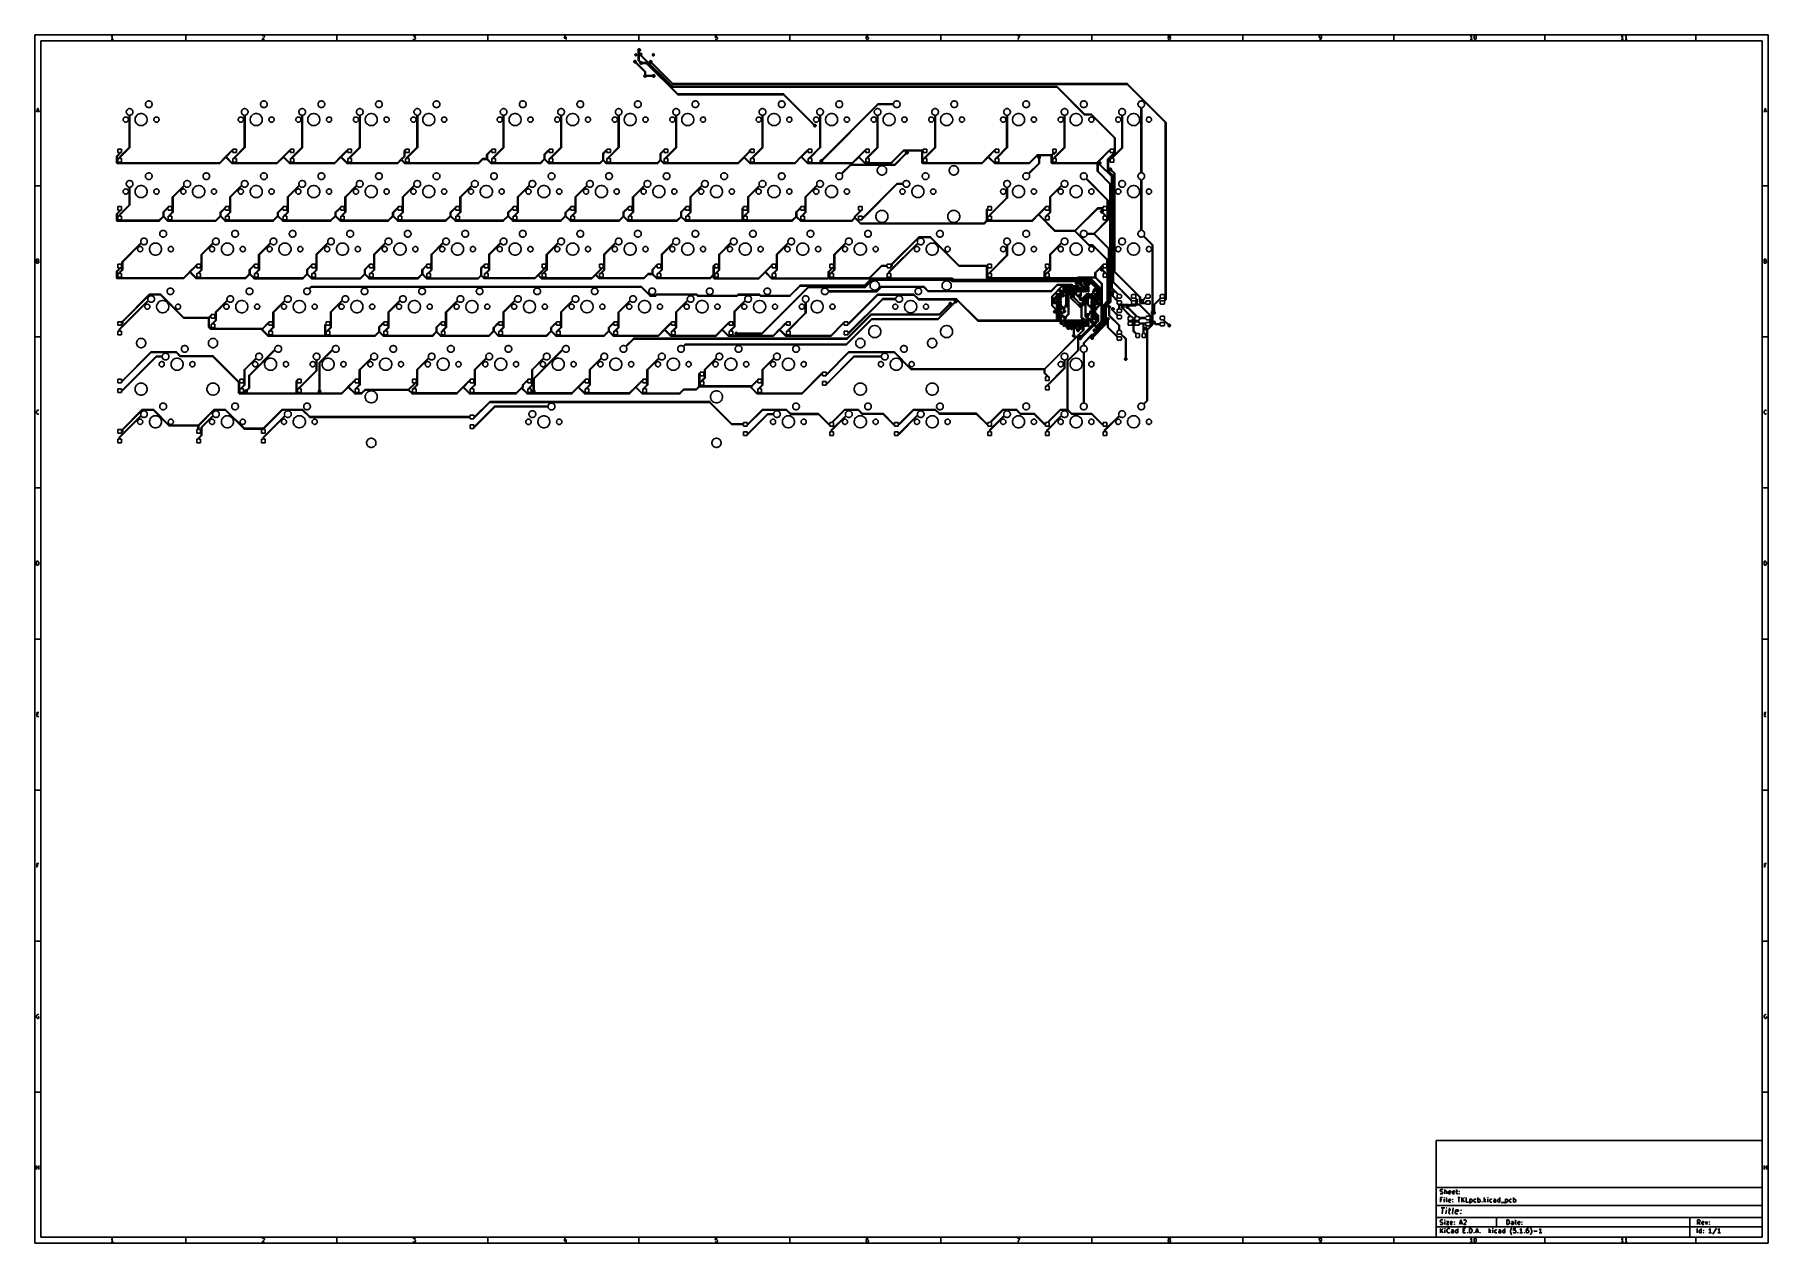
# Model space of a CAD drawing. Extents: x 0.4 to 23, y -16.1 to -0.4.
import ezdxf

# ---------------------------------------------------------------- set-up
doc = ezdxf.new("R2010")
doc.units = 0
doc.header["$MEASUREMENT"] = 0
doc.layers.add('BLACK', color=7, linetype='CONTINUOUS')

msp = doc.modelspace()

# ---------------------------------------------------------------- linework, layer by layer
at = {"layer": 'BLACK', "linetype": 'CONTINUOUS'}
for p, q in [((0.3937, -0.3937), (0.3937, -16.1413)), ((22.9923, -0.3937), (0.3937, -0.3937)), ((1.39553, -0.41723), (1.39065, -0.41967)), ((1.4004, -0.41236), (1.39553, -0.41723)), ((1.40528, -0.40504), (1.4004, -0.41236)), ((1.40528, -0.45622), (1.40528, -0.40504)), ((2.3622, -0.47244), (2.3622, -0.3937)), ((3.38597, -0.42698), (3.35672, -0.45622)), ((3.35916, -0.40992), (3.3616, -0.40748)), ((3.3616, -0.40748), (3.36647, -0.40504)), ((3.36647, -0.40504), (3.37866, -0.40504)), ((3.37866, -0.40504), (3.38353, -0.40748)), ((3.38353, -0.40748), (3.38597, -0.40992)), ((3.38597, -0.40992), (3.3884, -0.41479)), ((3.3884, -0.41967), (3.38597, -0.42698)), ((3.3884, -0.41479), (3.3884, -0.41967)), ((4.33071, -0.47244), (4.33071, -0.3937)), ((5.32522, -0.40504), (5.35691, -0.40504)), ((5.32766, -0.45379), (5.32522, -0.45135)), ((5.35691, -0.40504), (5.33985, -0.42454)), ((5.33985, -0.42454), (5.34716, -0.42454)), ((5.34716, -0.42454), (5.35203, -0.42698)), ((5.35203, -0.42698), (5.35447, -0.42941)), ((5.35447, -0.45135), (5.35203, -0.45379)), ((5.35447, -0.42941), (5.35691, -0.43429)), ((5.35691, -0.44648), (5.35447, -0.45135)), ((5.35691, -0.43429), (5.35691, -0.44648)), ((6.29921, -0.47244), (6.29921, -0.3937)), ((7.30835, -0.40261), (7.29617, -0.43916)), ((7.29617, -0.43916), (7.32785, -0.43916)), ((7.32054, -0.4221), (7.32054, -0.45622)), ((8.26772, -0.47244), (8.26772, -0.3937)), ((9.26711, -0.40504), (9.26467, -0.42941)), ((9.26467, -0.42941), (9.26711, -0.42698)), ((9.26711, -0.45379), (9.26467, -0.45135)), ((9.29148, -0.40504), (9.26711, -0.40504)), ((9.26711, -0.42698), (9.27198, -0.42454)), ((9.27198, -0.42454), (9.28417, -0.42454)), ((9.28417, -0.42454), (9.28904, -0.42698)), ((9.28904, -0.42698), (9.29148, -0.42941)), ((9.29148, -0.45135), (9.28904, -0.45379)), ((9.29148, -0.42941), (9.29392, -0.43429)), ((9.29392, -0.44648), (9.29148, -0.45135)), ((9.29392, -0.43429), (9.29392, -0.44648)), ((10.2362, -0.47244), (10.2362, -0.3937)), ((11.2356, -0.41723), (11.2332, -0.42698)), ((11.2332, -0.42698), (11.2332, -0.44648)), ((11.2356, -0.42941), (11.2332, -0.43429)), ((11.2332, -0.44648), (11.2356, -0.45135)), ((11.2405, -0.40992), (11.2356, -0.41723)), ((11.238, -0.42698), (11.2356, -0.42941)), ((11.2356, -0.45135), (11.238, -0.45379)), ((11.2429, -0.42454), (11.238, -0.42698)), ((11.2429, -0.40748), (11.2405, -0.40992)), ((11.2478, -0.40504), (11.2429, -0.40748)), ((11.2527, -0.42454), (11.2429, -0.42454)), ((11.2575, -0.40504), (11.2478, -0.40504)), ((11.2575, -0.42698), (11.2527, -0.42454)), ((11.26, -0.42941), (11.2575, -0.42698)), ((11.2575, -0.45379), (11.26, -0.45135)), ((11.2624, -0.43429), (11.26, -0.42941)), ((11.26, -0.45135), (11.2624, -0.44648)), ((11.2624, -0.44648), (11.2624, -0.43429)), ((12.2047, -0.47244), (12.2047, -0.3937)), ((13.1992, -0.40504), (13.2334, -0.40504)), ((13.2334, -0.40504), (13.2114, -0.45622)), ((14.1732, -0.47244), (14.1732, -0.3937)), ((15.1702, -0.41479), (15.1726, -0.40992)), ((15.1702, -0.41723), (15.1702, -0.41479)), ((15.1726, -0.4221), (15.1702, -0.41723)), ((15.1726, -0.43185), (15.1702, -0.43673)), ((15.1702, -0.43673), (15.1702, -0.44648)), ((15.1702, -0.44648), (15.1726, -0.45135)), ((15.1726, -0.40992), (15.1751, -0.40748)), ((15.1751, -0.42454), (15.1726, -0.4221)), ((15.1751, -0.42941), (15.1726, -0.43185)), ((15.1726, -0.45135), (15.1751, -0.45379)), ((15.1751, -0.40748), (15.1799, -0.40504)), ((15.1799, -0.42698), (15.1751, -0.42454)), ((15.1799, -0.42698), (15.1751, -0.42941)), ((15.1799, -0.40504), (15.1897, -0.40504)), ((15.1897, -0.42698), (15.1799, -0.42698)), ((15.1897, -0.40504), (15.1946, -0.40748)), ((15.1946, -0.42454), (15.1897, -0.42698)), ((15.1946, -0.42941), (15.1897, -0.42698)), ((15.1946, -0.40748), (15.197, -0.40992)), ((15.197, -0.4221), (15.1946, -0.42454)), ((15.197, -0.43185), (15.1946, -0.42941)), ((15.1946, -0.45379), (15.197, -0.45135)), ((15.197, -0.40992), (15.1994, -0.41479)), ((15.1994, -0.41723), (15.197, -0.4221)), ((15.1994, -0.43673), (15.197, -0.43185)), ((15.197, -0.45135), (15.1994, -0.44648)), ((15.1994, -0.41479), (15.1994, -0.41723)), ((15.1994, -0.44648), (15.1994, -0.43673)), ((16.1417, -0.47244), (16.1417, -0.3937)), ((17.1411, -0.40992), (17.1387, -0.41479)), ((17.1387, -0.41479), (17.1387, -0.42698)), ((17.1387, -0.42698), (17.1411, -0.43185)), ((17.1436, -0.40748), (17.1411, -0.40992)), ((17.1411, -0.43185), (17.1436, -0.43429)), ((17.1484, -0.40504), (17.1436, -0.40748)), ((17.1436, -0.43429), (17.1484, -0.43673)), ((17.1582, -0.40504), (17.1484, -0.40504)), ((17.1484, -0.43673), (17.1582, -0.43673)), ((17.1631, -0.40748), (17.1582, -0.40504)), ((17.1582, -0.43673), (17.1631, -0.43429)), ((17.1582, -0.45379), (17.1606, -0.45135)), ((17.1606, -0.45135), (17.1655, -0.44404)), ((17.1655, -0.40992), (17.1631, -0.40748)), ((17.1631, -0.43429), (17.1655, -0.43185)), ((17.1679, -0.41479), (17.1655, -0.40992)), ((17.1655, -0.43185), (17.1679, -0.42698)), ((17.1655, -0.44404), (17.1679, -0.43429)), ((17.1679, -0.43429), (17.1679, -0.41479)), ((18.1102, -0.47244), (18.1102, -0.3937)), ((19.1121, -0.41723), (19.1072, -0.41967)), ((19.1169, -0.41236), (19.1121, -0.41723)), ((19.1218, -0.40504), (19.1169, -0.41236)), ((19.1218, -0.45622), (19.1218, -0.40504)), ((19.1559, -0.42454), (19.1584, -0.41479)), ((19.1559, -0.43673), (19.1559, -0.42454)), ((19.1584, -0.44648), (19.1559, -0.43673)), ((19.1584, -0.41479), (19.1608, -0.40992)), ((19.1608, -0.45135), (19.1584, -0.44648)), ((19.1608, -0.40992), (19.1632, -0.40748)), ((19.1632, -0.45379), (19.1608, -0.45135)), ((19.1632, -0.40748), (19.1681, -0.40504)), ((19.1681, -0.40504), (19.173, -0.40504)), ((19.173, -0.40504), (19.1779, -0.40748)), ((19.1779, -0.40748), (19.1803, -0.40992)), ((19.1803, -0.45135), (19.1779, -0.45379)), ((19.1803, -0.40992), (19.1827, -0.41479)), ((19.1827, -0.44648), (19.1803, -0.45135)), ((19.1827, -0.41479), (19.1852, -0.42454)), ((19.1852, -0.43673), (19.1827, -0.44648)), ((19.1852, -0.42454), (19.1852, -0.43673)), ((20.0787, -0.47244), (20.0787, -0.3937)), ((21.0806, -0.41723), (21.0757, -0.41967)), ((21.0854, -0.41236), (21.0806, -0.41723)), ((21.0903, -0.40504), (21.0854, -0.41236)), ((21.0903, -0.45622), (21.0903, -0.40504)), ((21.1293, -0.41723), (21.1244, -0.41967)), ((21.1342, -0.41236), (21.1293, -0.41723)), ((21.1391, -0.40504), (21.1342, -0.41236)), ((21.1391, -0.45622), (21.1391, -0.40504)), ((22.0472, -0.47244), (22.0472, -0.3937)), ((22.9923, -16.1413), (22.9923, -0.3937)), ((0.47244, -0.47244), (0.47244, -16.0626)), ((22.9136, -0.47244), (0.47244, -0.47244)), ((1.4199, -0.45622), (1.39065, -0.45622)), ((3.35672, -0.45622), (3.3884, -0.45622)), ((5.33254, -0.45622), (5.32766, -0.45379)), ((5.34716, -0.45622), (5.33254, -0.45622)), ((5.35203, -0.45379), (5.34716, -0.45622)), ((8.21717, -0.65499), (8.21766, -0.65252)), ((8.21717, -0.65751), (8.21717, -0.65499)), ((8.21766, -0.65998), (8.21717, -0.65751)), ((8.21766, -0.65252), (8.21862, -0.65019)), ((8.21862, -0.66231), (8.21766, -0.65998)), ((8.21862, -0.65019), (8.22002, -0.64809)), ((8.22002, -0.66441), (8.21862, -0.66231)), ((8.22002, -0.64809), (8.2218, -0.64631)), ((8.2218, -0.66619), (8.22002, -0.66441)), ((8.2218, -0.64631), (8.2239, -0.64491)), ((8.2239, -0.66759), (8.2218, -0.66619)), ((8.2239, -0.64491), (8.22623, -0.64395)), ((8.22623, -0.66856), (8.2239, -0.66759)), ((8.22623, -0.64395), (8.2287, -0.64346)), ((8.2287, -0.66905), (8.22623, -0.66856)), ((8.2287, -0.64346), (8.23122, -0.64346)), ((8.23122, -0.66905), (8.2287, -0.66905)), ((8.23122, -0.64346), (8.23369, -0.64395)), ((8.23369, -0.66856), (8.23122, -0.66905)), ((8.23369, -0.64395), (8.23602, -0.64491)), ((8.23602, -0.66759), (8.23369, -0.66856)), ((8.23602, -0.64491), (8.23812, -0.64631)), ((8.23812, -0.66619), (8.23602, -0.66759)), ((8.23812, -0.64631), (8.2399, -0.64809)), ((8.2399, -0.66441), (8.23812, -0.66619)), ((8.2399, -0.64809), (8.2413, -0.65019)), ((8.2413, -0.66231), (8.2399, -0.66441)), ((8.2413, -0.65019), (8.24226, -0.65252)), ((8.24226, -0.65998), (8.2413, -0.66231)), ((8.24226, -0.65252), (8.24276, -0.65499)), ((8.24276, -0.65751), (8.24226, -0.65998)), ((8.24276, -0.65499), (8.24276, -0.65751)), ((8.25781, -0.59252), (8.25841, -0.58947)), ((8.25781, -0.59562), (8.25781, -0.59252)), ((8.25841, -0.59866), (8.25781, -0.59562)), ((8.25841, -0.58947), (8.2596, -0.58661)), ((8.2596, -0.60153), (8.25841, -0.59866)), ((8.2596, -0.58661), (8.26132, -0.58403)), ((8.26132, -0.60411), (8.2596, -0.60153)), ((8.26132, -0.58403), (8.26352, -0.58183)), ((8.26154, -0.60432), (8.26132, -0.60411)), ((8.26154, -0.72752), (8.26154, -0.60432)), ((8.26352, -0.58183), (8.2661, -0.58011)), ((8.2661, -0.58011), (8.26896, -0.57892)), ((8.26896, -0.57892), (8.272, -0.57832)), ((8.272, -0.60981), (8.27138, -0.60969)), ((8.27138, -0.60969), (8.27138, -0.72572)), ((8.272, -0.57832), (8.27511, -0.57832)), ((8.27511, -0.60981), (8.272, -0.60981)), ((8.27511, -0.57832), (8.27815, -0.57892)), ((8.27815, -0.60921), (8.27511, -0.60981)), ((8.27815, -0.57892), (8.28101, -0.58011)), ((8.28101, -0.60802), (8.27815, -0.60921)), ((8.27927, -0.65019), (8.27988, -0.64715)), ((8.27927, -0.65329), (8.27927, -0.65019)), ((8.27988, -0.65633), (8.27927, -0.65329)), ((8.27988, -0.64715), (8.28106, -0.64428)), ((8.28106, -0.6592), (8.27988, -0.65633)), ((8.28101, -0.58011), (8.28359, -0.58183)), ((8.28359, -0.6063), (8.28101, -0.60802)), ((8.28106, -0.64428), (8.28279, -0.6417)), ((8.28279, -0.66178), (8.28106, -0.6592)), ((8.28279, -0.6417), (8.28498, -0.63951)), ((8.28498, -0.66397), (8.28279, -0.66178)), ((8.28359, -0.58183), (8.28579, -0.58403)), ((8.28579, -0.60411), (8.28359, -0.6063)), ((8.28498, -0.63951), (8.28756, -0.63778)), ((8.28756, -0.6657), (8.28498, -0.66397)), ((8.28579, -0.58403), (8.28751, -0.58661)), ((8.28751, -0.60153), (8.28579, -0.60411)), ((8.28751, -0.58661), (8.2887, -0.58947)), ((8.2887, -0.59866), (8.28751, -0.60153)), ((8.28756, -0.63778), (8.29043, -0.6366)), ((8.29043, -0.66688), (8.28756, -0.6657)), ((8.2887, -0.58947), (8.2893, -0.59252)), ((8.2893, -0.59562), (8.2887, -0.59866)), ((8.2893, -0.59252), (8.2893, -0.59562)), ((8.29043, -0.6366), (8.29347, -0.63599)), ((8.29347, -0.66749), (8.29043, -0.66688)), ((8.29347, -0.63599), (8.29657, -0.63599)), ((8.29517, -0.66749), (8.29347, -0.66749)), ((8.70442, -1.07674), (8.29517, -0.66749)), ((8.29657, -0.63599), (8.29961, -0.6366)), ((8.29961, -0.6366), (8.30248, -0.63778)), ((8.30248, -0.63778), (8.30506, -0.63951)), ((8.30506, -0.63951), (8.30725, -0.6417)), ((8.30725, -0.66178), (8.30532, -0.66372)), ((8.30532, -0.66372), (8.71011, -1.06851)), ((8.30725, -0.6417), (8.30898, -0.64428)), ((8.30898, -0.6592), (8.30725, -0.66178)), ((8.30898, -0.64428), (8.31016, -0.64715)), ((8.31016, -0.65633), (8.30898, -0.6592)), ((8.31016, -0.64715), (8.31077, -0.65019)), ((8.31077, -0.65329), (8.31016, -0.65633)), ((8.31077, -0.65019), (8.31077, -0.65329)), ((8.44472, -0.65499), (8.44522, -0.65252)), ((8.44472, -0.65751), (8.44472, -0.65499)), ((8.44522, -0.65998), (8.44472, -0.65751)), ((8.44522, -0.65252), (8.44618, -0.65019)), ((8.44618, -0.66231), (8.44522, -0.65998)), ((8.44618, -0.65019), (8.44758, -0.64809)), ((8.44758, -0.66441), (8.44618, -0.66231)), ((8.44758, -0.64809), (8.44936, -0.64631)), ((8.44936, -0.66619), (8.44758, -0.66441)), ((8.44936, -0.64631), (8.45146, -0.64491)), ((8.45146, -0.66759), (8.44936, -0.66619)), ((8.45146, -0.64491), (8.45379, -0.64395)), ((8.45379, -0.66856), (8.45146, -0.66759)), ((8.45379, -0.64395), (8.45626, -0.64346)), ((8.45626, -0.66905), (8.45379, -0.66856)), ((8.45626, -0.64346), (8.45878, -0.64346)), ((8.45878, -0.66905), (8.45626, -0.66905)), ((8.45878, -0.64346), (8.46125, -0.64395)), ((8.46125, -0.66856), (8.45878, -0.66905)), ((8.46125, -0.64395), (8.46358, -0.64491)), ((8.46358, -0.66759), (8.46125, -0.66856)), ((8.46358, -0.64491), (8.46568, -0.64631)), ((8.46568, -0.66619), (8.46358, -0.66759)), ((8.46568, -0.64631), (8.46746, -0.64809)), ((8.46746, -0.66441), (8.46568, -0.66619)), ((8.46746, -0.64809), (8.46886, -0.65019)), ((8.46886, -0.66231), (8.46746, -0.66441)), ((8.46886, -0.65019), (8.46982, -0.65252)), ((8.46982, -0.65998), (8.46886, -0.66231)), ((8.46982, -0.65252), (8.47031, -0.65499)), ((8.47031, -0.65751), (8.46982, -0.65998)), ((8.47031, -0.65499), (8.47031, -0.65751)), ((9.27198, -0.45622), (9.26711, -0.45379)), ((9.28417, -0.45622), (9.27198, -0.45622)), ((9.28904, -0.45379), (9.28417, -0.45622)), ((11.238, -0.45379), (11.2429, -0.45622)), ((11.2429, -0.45622), (11.2527, -0.45622)), ((11.2527, -0.45622), (11.2575, -0.45379)), ((15.1751, -0.45379), (15.1799, -0.45622)), ((15.1799, -0.45622), (15.1897, -0.45622)), ((15.1897, -0.45622), (15.1946, -0.45379)), ((17.1436, -0.45622), (17.1533, -0.45622)), ((17.1533, -0.45622), (17.1582, -0.45379)), ((19.1364, -0.45622), (19.1072, -0.45622)), ((19.1681, -0.45622), (19.1632, -0.45379)), ((19.173, -0.45622), (19.1681, -0.45622)), ((19.1779, -0.45379), (19.173, -0.45622)), ((21.1049, -0.45622), (21.0757, -0.45622)), ((21.1537, -0.45622), (21.1244, -0.45622)), ((22.9136, -16.0626), (22.9136, -0.47244)), ((8.20377, -0.74397), (8.20437, -0.74093)), ((8.20377, -0.74707), (8.20377, -0.74397)), ((8.20437, -0.75011), (8.20377, -0.74707)), ((8.20437, -0.74093), (8.20556, -0.73806)), ((8.20556, -0.75298), (8.20437, -0.75011)), ((8.20556, -0.73806), (8.20728, -0.73548)), ((8.20728, -0.75556), (8.20556, -0.75298)), ((8.20728, -0.73548), (8.20948, -0.73329)), ((8.20948, -0.75775), (8.20728, -0.75556)), ((8.20948, -0.73329), (8.21206, -0.73156)), ((8.21206, -0.75948), (8.20948, -0.75775)), ((8.21206, -0.73156), (8.21492, -0.73038)), ((8.21492, -0.76066), (8.21206, -0.75948)), ((8.21492, -0.73038), (8.21796, -0.72977)), ((8.21796, -0.76127), (8.21492, -0.76066)), ((8.21796, -0.72977), (8.22107, -0.72977)), ((8.22107, -0.76127), (8.21796, -0.76127)), ((8.22107, -0.72977), (8.22411, -0.73038)), ((8.22411, -0.76066), (8.22107, -0.76127)), ((8.22411, -0.73038), (8.22698, -0.73156)), ((8.22665, -0.75961), (8.22411, -0.76066)), ((8.34751, -0.88047), (8.22665, -0.75961)), ((8.22698, -0.73156), (8.22955, -0.73329)), ((8.22955, -0.73329), (8.23175, -0.73548)), ((8.23175, -0.73548), (8.23347, -0.73806)), ((8.23347, -0.73806), (8.23466, -0.74093)), ((8.23466, -0.75011), (8.23361, -0.75265)), ((8.23361, -0.75265), (8.35574, -0.87478)), ((8.23466, -0.74093), (8.23526, -0.74397)), ((8.23526, -0.74707), (8.23466, -0.75011)), ((8.23526, -0.74397), (8.23526, -0.74707)), ((8.26152, -0.72776), (8.26154, -0.72752)), ((8.26154, -0.72801), (8.26152, -0.72776)), ((8.26161, -0.72873), (8.26154, -0.72801)), ((8.26154, -0.72801), (8.26154, -0.72801)), ((8.26189, -0.72966), (8.26161, -0.72873)), ((8.26235, -0.73051), (8.26189, -0.72966)), ((8.26296, -0.73126), (8.26235, -0.73051)), ((8.26315, -0.73142), (8.26296, -0.73126)), ((8.28663, -0.75489), (8.26315, -0.73142)), ((8.27138, -0.72572), (8.29358, -0.74793)), ((8.28497, -0.76047), (8.28557, -0.75743)), ((8.28497, -0.76357), (8.28497, -0.76047)), ((8.28557, -0.76661), (8.28497, -0.76357)), ((8.28557, -0.75743), (8.28663, -0.75489)), ((8.28676, -0.76948), (8.28557, -0.76661)), ((8.28848, -0.77206), (8.28676, -0.76948)), ((8.29068, -0.77425), (8.28848, -0.77206)), ((8.29326, -0.77597), (8.29068, -0.77425)), ((8.29612, -0.77716), (8.29326, -0.77597)), ((8.29358, -0.74793), (8.29612, -0.74688)), ((8.29612, -0.74688), (8.29917, -0.74627)), ((8.29917, -0.77777), (8.29612, -0.77716)), ((8.29917, -0.74627), (8.30227, -0.74627)), ((8.30227, -0.77777), (8.29917, -0.77777)), ((8.30227, -0.74627), (8.30531, -0.74688)), ((8.30531, -0.77716), (8.30227, -0.77777)), ((8.30531, -0.74688), (8.30818, -0.74806)), ((8.30818, -0.77597), (8.30531, -0.77716)), ((8.30818, -0.74806), (8.31076, -0.74979)), ((8.31076, -0.77425), (8.30818, -0.77597)), ((8.31076, -0.74979), (8.31295, -0.75198)), ((8.31295, -0.77206), (8.31076, -0.77425)), ((8.31295, -0.75198), (8.31467, -0.75456)), ((8.31467, -0.76948), (8.31295, -0.77206)), ((8.31467, -0.75456), (8.31572, -0.7571)), ((8.31572, -0.76694), (8.31467, -0.76948)), ((8.31572, -0.7571), (8.36587, -0.7571)), ((8.36407, -0.76694), (8.31572, -0.76694)), ((8.34751, -0.91553), (8.34751, -0.88047)), ((8.35574, -0.87478), (8.35593, -0.87494)), ((8.35593, -0.87494), (8.35608, -0.87512)), ((8.35608, -0.87512), (8.35654, -0.87569)), ((8.35654, -0.87569), (8.357, -0.87654)), ((8.357, -0.87654), (8.35728, -0.87747)), ((8.35728, -0.87747), (8.35735, -0.87819)), ((8.35735, -0.87819), (8.35735, -0.87819)), ((8.35735, -0.87819), (8.35737, -0.87843)), ((8.35737, -0.87843), (8.35735, -0.87867)), ((8.35735, -0.87867), (8.35735, -0.91581)), ((8.77163, -1.17451), (8.36407, -0.76694)), ((8.36587, -0.7571), (8.36611, -0.75708)), ((8.36611, -0.75708), (8.36635, -0.7571)), ((8.36635, -0.7571), (8.36635, -0.7571)), ((8.36635, -0.7571), (8.36707, -0.75717)), ((8.36707, -0.75717), (8.368, -0.75745)), ((8.368, -0.75745), (8.36885, -0.75791)), ((8.36885, -0.75791), (8.3696, -0.75852)), ((8.3696, -0.75852), (8.36976, -0.75871)), ((8.36976, -0.75871), (8.77732, -1.16628)), ((8.40717, -0.74634), (8.40777, -0.7433)), ((8.40717, -0.74945), (8.40717, -0.74634)), ((8.40777, -0.75249), (8.40717, -0.74945)), ((8.40777, -0.7433), (8.40896, -0.74043)), ((8.40896, -0.75535), (8.40777, -0.75249)), ((8.40896, -0.74043), (8.41069, -0.73786)), ((8.41069, -0.75793), (8.40896, -0.75535)), ((8.41069, -0.73786), (8.41288, -0.73566)), ((8.41288, -0.76013), (8.41069, -0.75793)), ((8.41288, -0.73566), (8.41546, -0.73394)), ((8.41546, -0.76185), (8.41288, -0.76013)), ((8.41546, -0.73394), (8.41832, -0.73275)), ((8.41832, -0.76304), (8.41546, -0.76185)), ((8.41832, -0.73275), (8.42137, -0.73215)), ((8.42137, -0.76364), (8.41832, -0.76304)), ((8.42137, -0.73215), (8.42447, -0.73215)), ((8.42447, -0.76364), (8.42137, -0.76364)), ((8.42447, -0.73215), (8.42751, -0.73275)), ((8.42751, -0.76304), (8.42447, -0.76364)), ((8.42751, -0.73275), (8.43038, -0.73394)), ((8.43005, -0.76199), (8.42751, -0.76304)), ((8.7077, -1.03963), (8.43005, -0.76199)), ((8.43038, -0.73394), (8.43296, -0.73566)), ((8.43296, -0.73566), (8.43515, -0.73786)), ((8.43515, -0.73786), (8.43687, -0.74043)), ((8.43687, -0.74043), (8.43806, -0.7433)), ((8.43806, -0.75249), (8.43701, -0.75503)), ((8.43701, -0.75503), (8.71338, -1.0314)), ((8.43806, -0.7433), (8.43867, -0.74634)), ((8.43867, -0.74945), (8.43806, -0.75249)), ((8.43867, -0.74634), (8.43867, -0.74945)), ((8.33634, -0.92913), (8.33695, -0.92608)), ((8.33634, -0.93223), (8.33634, -0.92913)), ((8.33695, -0.93527), (8.33634, -0.93223)), ((8.33695, -0.92608), (8.33813, -0.92322)), ((8.33813, -0.93814), (8.33695, -0.93527)), ((8.33813, -0.92322), (8.33986, -0.92064)), ((8.33986, -0.94072), (8.33813, -0.93814)), ((8.33986, -0.92064), (8.34205, -0.91844)), ((8.34205, -0.94291), (8.33986, -0.94072)), ((8.34205, -0.91844), (8.34463, -0.91672)), ((8.34463, -0.94463), (8.34205, -0.94291)), ((8.34463, -0.91672), (8.3475, -0.91553)), ((8.3475, -0.94582), (8.34463, -0.94463)), ((8.3475, -0.91553), (8.34751, -0.91553)), ((8.35054, -0.94642), (8.3475, -0.94582)), ((8.35364, -0.94642), (8.35054, -0.94642)), ((8.35668, -0.94582), (8.35364, -0.94642)), ((8.35955, -0.94463), (8.35668, -0.94582)), ((8.35735, -0.91581), (8.35955, -0.91672)), ((8.35955, -0.91672), (8.36213, -0.91844)), ((8.36213, -0.94291), (8.35955, -0.94463)), ((8.36213, -0.91844), (8.36432, -0.92064)), ((8.36432, -0.94072), (8.36213, -0.94291)), ((8.36432, -0.92064), (8.36605, -0.92322)), ((8.36605, -0.93814), (8.36432, -0.94072)), ((8.36605, -0.92322), (8.36704, -0.92561)), ((8.36716, -0.93546), (8.36605, -0.93814)), ((8.36704, -0.92561), (8.44736, -0.92561)), ((8.44736, -0.93546), (8.36716, -0.93546)), ((8.44736, -0.92561), (8.44841, -0.92308)), ((8.44841, -0.938), (8.44736, -0.93546)), ((8.44841, -0.92308), (8.45013, -0.9205)), ((8.45013, -0.94057), (8.44841, -0.938)), ((8.45013, -0.9205), (8.45232, -0.9183)), ((8.45232, -0.94277), (8.45013, -0.94057)), ((8.45232, -0.9183), (8.4549, -0.91658)), ((8.4549, -0.94449), (8.45232, -0.94277)), ((8.4549, -0.91658), (8.45777, -0.91539)), ((8.45777, -0.94568), (8.4549, -0.94449)), ((8.45777, -0.91539), (8.46081, -0.91479)), ((8.46081, -0.94628), (8.45777, -0.94568)), ((8.46081, -0.91479), (8.46391, -0.91479)), ((8.46391, -0.94628), (8.46081, -0.94628)), ((8.46391, -0.91479), (8.46696, -0.91539)), ((8.46696, -0.94568), (8.46391, -0.94628)), ((8.46696, -0.91539), (8.46982, -0.91658)), ((8.46982, -0.94449), (8.46696, -0.94568)), ((8.46982, -0.91658), (8.4724, -0.9183)), ((8.4724, -0.94277), (8.46982, -0.94449)), ((8.4724, -0.9183), (8.47459, -0.9205)), ((8.47459, -0.94057), (8.4724, -0.94277)), ((8.47459, -0.9205), (8.47632, -0.92308)), ((8.47632, -0.938), (8.47459, -0.94057)), ((8.47632, -0.92308), (8.47751, -0.92594)), ((8.47751, -0.93513), (8.47632, -0.938)), ((8.47751, -0.92594), (8.47811, -0.92898)), ((8.47811, -0.93209), (8.47751, -0.93513)), ((8.47811, -0.92898), (8.47811, -0.93209)), ((8.70458, -1.07693), (8.70442, -1.07674)), ((8.70477, -1.07708), (8.70458, -1.07693)), ((8.70533, -1.07754), (8.70477, -1.07708)), ((8.70618, -1.078), (8.70533, -1.07754)), ((8.70711, -1.07828), (8.70618, -1.078)), ((8.70783, -1.07835), (8.70711, -1.07828)), ((8.70785, -1.03982), (8.7077, -1.03963)), ((8.70807, -1.07838), (8.70783, -1.07835)), ((8.70783, -1.07835), (8.70783, -1.07835)), ((8.70804, -1.03997), (8.70785, -1.03982)), ((8.7086, -1.04043), (8.70804, -1.03997)), ((8.70832, -1.07835), (8.70807, -1.07838)), ((13.7183, -1.07835), (8.70832, -1.07835)), ((8.70945, -1.04089), (8.7086, -1.04043)), ((8.71038, -1.04117), (8.70945, -1.04089)), ((8.71011, -1.06851), (13.7201, -1.06851)), ((8.7111, -1.04124), (8.71038, -1.04117)), ((8.71111, -1.04124), (8.7111, -1.04124)), ((8.71135, -1.04127), (8.71111, -1.04124)), ((8.71159, -1.04124), (8.71135, -1.04127)), ((14.6332, -1.04124), (8.71159, -1.04124)), ((8.71338, -1.0314), (14.635, -1.0314)), ((14.0757, -1.43584), (13.7183, -1.07835)), ((13.7201, -1.06851), (13.7203, -1.06849)), ((13.7203, -1.06849), (13.7205, -1.06851)), ((13.7205, -1.06851), (13.7205, -1.06851)), ((13.7205, -1.06851), (13.7213, -1.06858)), ((13.7213, -1.06858), (13.7222, -1.06886)), ((13.7222, -1.06886), (13.723, -1.06932)), ((13.723, -1.06932), (13.7238, -1.06994)), ((13.7238, -1.06994), (13.7239, -1.07012)), ((13.7239, -1.07012), (14.0814, -1.42761)), ((15.1312, -1.5393), (14.6332, -1.04124)), ((14.635, -1.0314), (14.6352, -1.03138)), ((14.6352, -1.03138), (14.6354, -1.0314)), ((14.6354, -1.0314), (14.6354, -1.0314)), ((14.6354, -1.0314), (14.6362, -1.03147)), ((14.6362, -1.03147), (14.6371, -1.03175)), ((14.6371, -1.03175), (14.6379, -1.03221)), ((14.6379, -1.03221), (14.6387, -1.03283)), ((14.6387, -1.03283), (14.6388, -1.03301)), ((14.6388, -1.03301), (15.1394, -1.53361)), ((0.41601, -1.40111), (0.43307, -1.34993)), ((0.43307, -1.34993), (0.45013, -1.40111)), ((1.83794, -1.29573), (1.83961, -1.28737)), ((1.83794, -1.30427), (1.83794, -1.29573)), ((1.83961, -1.31263), (1.83794, -1.30427)), ((1.83961, -1.28737), (1.84287, -1.27949)), ((1.84287, -1.32051), (1.83961, -1.31263)), ((1.84287, -1.27949), (1.84761, -1.27239)), ((1.84761, -1.32761), (1.84287, -1.32051)), ((1.84761, -1.27239), (1.85365, -1.26636)), ((1.85365, -1.33364), (1.84761, -1.32761)), ((1.85365, -1.26636), (1.86074, -1.26162)), ((1.86074, -1.33838), (1.85365, -1.33364)), ((1.86074, -1.26162), (1.86862, -1.25836)), ((1.86862, -1.34164), (1.86074, -1.33838)), ((1.86862, -1.25836), (1.87699, -1.25669)), ((1.87699, -1.34331), (1.86862, -1.34164)), ((1.87699, -1.25669), (1.88552, -1.25669)), ((1.88552, -1.34331), (1.87699, -1.34331)), ((1.88552, -1.25669), (1.89388, -1.25836)), ((1.89388, -1.34164), (1.88552, -1.34331)), ((1.89388, -1.25836), (1.90177, -1.26162)), ((1.90177, -1.33838), (1.89388, -1.34164)), ((1.90177, -1.26162), (1.90886, -1.26636)), ((1.90886, -1.33364), (1.90177, -1.33838)), ((1.90886, -1.26636), (1.91489, -1.27239)), ((1.91489, -1.32761), (1.90886, -1.33364)), ((1.91489, -1.27239), (1.91963, -1.27949)), ((1.91963, -1.32051), (1.91489, -1.32761)), ((1.91963, -1.27949), (1.92289, -1.28737)), ((1.92289, -1.31263), (1.91963, -1.32051)), ((1.92289, -1.28737), (1.92456, -1.29573)), ((1.92456, -1.30427), (1.92289, -1.31263)), ((1.92456, -1.29573), (1.92456, -1.30427)), ((3.33794, -1.29573), (3.33961, -1.28737)), ((3.33794, -1.30427), (3.33794, -1.29573)), ((3.33961, -1.31263), (3.33794, -1.30427)), ((3.33961, -1.28737), (3.34287, -1.27949)), ((3.34287, -1.32051), (3.33961, -1.31263)), ((3.34287, -1.27949), (3.34761, -1.27239)), ((3.34761, -1.32761), (3.34287, -1.32051)), ((3.34761, -1.27239), (3.35365, -1.26636)), ((3.35365, -1.33364), (3.34761, -1.32761)), ((3.35365, -1.26636), (3.36074, -1.26162)), ((3.36074, -1.33838), (3.35365, -1.33364)), ((3.36074, -1.26162), (3.36862, -1.25836)), ((3.36862, -1.34164), (3.36074, -1.33838)), ((3.36862, -1.25836), (3.37699, -1.25669)), ((3.37699, -1.34331), (3.36862, -1.34164)), ((3.37699, -1.25669), (3.38552, -1.25669)), ((3.38552, -1.34331), (3.37699, -1.34331)), ((3.38552, -1.25669), (3.39388, -1.25836)), ((3.39388, -1.34164), (3.38552, -1.34331)), ((3.39388, -1.25836), (3.40177, -1.26162)), ((3.40177, -1.33838), (3.39388, -1.34164)), ((3.40177, -1.26162), (3.40886, -1.26636)), ((3.40886, -1.33364), (3.40177, -1.33838)), ((3.40886, -1.26636), (3.41489, -1.27239)), ((3.41489, -1.32761), (3.40886, -1.33364)), ((3.41489, -1.27239), (3.41963, -1.27949)), ((3.41963, -1.32051), (3.41489, -1.32761)), ((3.41963, -1.27949), (3.42289, -1.28737)), ((3.42289, -1.31263), (3.41963, -1.32051)), ((3.42289, -1.28737), (3.42456, -1.29573)), ((3.42456, -1.30427), (3.42289, -1.31263)), ((3.42456, -1.29573), (3.42456, -1.30427)), ((4.08795, -1.29573), (4.08962, -1.28737)), ((4.08795, -1.30427), (4.08795, -1.29573)), ((4.08962, -1.31263), (4.08795, -1.30427)), ((4.08962, -1.28737), (4.09288, -1.27949)), ((4.09288, -1.32051), (4.08962, -1.31263)), ((4.09288, -1.27949), (4.09762, -1.27239)), ((4.09762, -1.32761), (4.09288, -1.32051)), ((4.09762, -1.27239), (4.10365, -1.26636)), ((4.10365, -1.33364), (4.09762, -1.32761)), ((4.10365, -1.26636), (4.11075, -1.26162)), ((4.11075, -1.33838), (4.10365, -1.33364)), ((4.11075, -1.26162), (4.11863, -1.25836)), ((4.11863, -1.34164), (4.11075, -1.33838)), ((4.11863, -1.25836), (4.12699, -1.25669)), ((4.12699, -1.34331), (4.11863, -1.34164)), ((4.12699, -1.25669), (4.13553, -1.25669)), ((4.13553, -1.34331), (4.12699, -1.34331)), ((4.13553, -1.25669), (4.14389, -1.25836)), ((4.14389, -1.34164), (4.13553, -1.34331)), ((4.14389, -1.25836), (4.15177, -1.26162)), ((4.15177, -1.33838), (4.14389, -1.34164)), ((4.15177, -1.26162), (4.15887, -1.26636)), ((4.15887, -1.33364), (4.15177, -1.33838)), ((4.15887, -1.26636), (4.1649, -1.27239)), ((4.1649, -1.32761), (4.15887, -1.33364)), ((4.1649, -1.27239), (4.16964, -1.27949)), ((4.16964, -1.32051), (4.1649, -1.32761)), ((4.16964, -1.27949), (4.1729, -1.28737)), ((4.1729, -1.31263), (4.16964, -1.32051)), ((4.1729, -1.28737), (4.17457, -1.29573)), ((4.17457, -1.30427), (4.1729, -1.31263)), ((4.17457, -1.29573), (4.17457, -1.30427)), ((4.83795, -1.29573), (4.83962, -1.28737)), ((4.83795, -1.30427), (4.83795, -1.29573)), ((4.83962, -1.31263), (4.83795, -1.30427)), ((4.83962, -1.28737), (4.84288, -1.27949)), ((4.84288, -1.32051), (4.83962, -1.31263)), ((4.84288, -1.27949), (4.84762, -1.27239)), ((4.84762, -1.32761), (4.84288, -1.32051)), ((4.84762, -1.27239), (4.85365, -1.26636)), ((4.85365, -1.33364), (4.84762, -1.32761)), ((4.85365, -1.26636), (4.86075, -1.26162)), ((4.86075, -1.33838), (4.85365, -1.33364)), ((4.86075, -1.26162), (4.86863, -1.25836)), ((4.86863, -1.34164), (4.86075, -1.33838)), ((4.86863, -1.25836), (4.87699, -1.25669)), ((4.87699, -1.34331), (4.86863, -1.34164)), ((4.87699, -1.25669), (4.88553, -1.25669)), ((4.88553, -1.34331), (4.87699, -1.34331)), ((4.88553, -1.25669), (4.89389, -1.25836)), ((4.89389, -1.34164), (4.88553, -1.34331)), ((4.89389, -1.25836), (4.90177, -1.26162)), ((4.90177, -1.33838), (4.89389, -1.34164)), ((4.90177, -1.26162), (4.90887, -1.26636)), ((4.90887, -1.33364), (4.90177, -1.33838)), ((4.90887, -1.26636), (4.9149, -1.27239)), ((4.9149, -1.32761), (4.90887, -1.33364)), ((4.9149, -1.27239), (4.91964, -1.27949)), ((4.91964, -1.32051), (4.9149, -1.32761)), ((4.91964, -1.27949), (4.9229, -1.28737)), ((4.9229, -1.31263), (4.91964, -1.32051)), ((4.9229, -1.28737), (4.92457, -1.29573)), ((4.92457, -1.30427), (4.9229, -1.31263)), ((4.92457, -1.29573), (4.92457, -1.30427)), ((5.58795, -1.29573), (5.58962, -1.28737)), ((5.58795, -1.30427), (5.58795, -1.29573)), ((5.58962, -1.31263), (5.58795, -1.30427)), ((5.58962, -1.28737), (5.59288, -1.27949)), ((5.59288, -1.32051), (5.58962, -1.31263)), ((5.59288, -1.27949), (5.59762, -1.27239)), ((5.59762, -1.32761), (5.59288, -1.32051)), ((5.59762, -1.27239), (5.60365, -1.26636)), ((5.60365, -1.33364), (5.59762, -1.32761)), ((5.60365, -1.26636), (5.61075, -1.26162)), ((5.61075, -1.33838), (5.60365, -1.33364)), ((5.61075, -1.26162), (5.61863, -1.25836)), ((5.61863, -1.34164), (5.61075, -1.33838)), ((5.61863, -1.25836), (5.62699, -1.25669)), ((5.62699, -1.34331), (5.61863, -1.34164)), ((5.62699, -1.25669), (5.63553, -1.25669)), ((5.63553, -1.34331), (5.62699, -1.34331)), ((5.63553, -1.25669), (5.64389, -1.25836)), ((5.64389, -1.34164), (5.63553, -1.34331)), ((5.64389, -1.25836), (5.65177, -1.26162)), ((5.65177, -1.33838), (5.64389, -1.34164)), ((5.65177, -1.26162), (5.65887, -1.26636)), ((5.65887, -1.33364), (5.65177, -1.33838)), ((5.65887, -1.26636), (5.6649, -1.27239)), ((5.6649, -1.32761), (5.65887, -1.33364)), ((5.6649, -1.27239), (5.66964, -1.27949)), ((5.66964, -1.32051), (5.6649, -1.32761)), ((5.66964, -1.27949), (5.6729, -1.28737)), ((5.6729, -1.31263), (5.66964, -1.32051)), ((5.6729, -1.28737), (5.67457, -1.29573)), ((5.67457, -1.30427), (5.6729, -1.31263)), ((5.67457, -1.29573), (5.67457, -1.30427)), ((6.71295, -1.29573), (6.71462, -1.28737)), ((6.71295, -1.30427), (6.71295, -1.29573)), ((6.71462, -1.31263), (6.71295, -1.30427)), ((6.71462, -1.28737), (6.71788, -1.27949)), ((6.71788, -1.32051), (6.71462, -1.31263)), ((6.71788, -1.27949), (6.72262, -1.27239)), ((6.72262, -1.32761), (6.71788, -1.32051)), ((6.72262, -1.27239), (6.72865, -1.26636)), ((6.72865, -1.33364), (6.72262, -1.32761)), ((6.72865, -1.26636), (6.73575, -1.26162)), ((6.73575, -1.33838), (6.72865, -1.33364)), ((6.73575, -1.26162), (6.74363, -1.25836)), ((6.74363, -1.34164), (6.73575, -1.33838)), ((6.74363, -1.25836), (6.75199, -1.25669)), ((6.75199, -1.34331), (6.74363, -1.34164)), ((6.75199, -1.25669), (6.76053, -1.25669)), ((6.76053, -1.34331), (6.75199, -1.34331)), ((6.76053, -1.25669), (6.76889, -1.25836)), ((6.76889, -1.34164), (6.76053, -1.34331)), ((6.76889, -1.25836), (6.77677, -1.26162)), ((6.77677, -1.33838), (6.76889, -1.34164)), ((6.77677, -1.26162), (6.78387, -1.26636)), ((6.78387, -1.33364), (6.77677, -1.33838)), ((6.78387, -1.26636), (6.7899, -1.27239)), ((6.7899, -1.32761), (6.78387, -1.33364)), ((6.7899, -1.27239), (6.79464, -1.27949)), ((6.79464, -1.32051), (6.7899, -1.32761)), ((6.79464, -1.27949), (6.7979, -1.28737)), ((6.7979, -1.31263), (6.79464, -1.32051)), ((6.7979, -1.28737), (6.79957, -1.29573)), ((6.79957, -1.30427), (6.7979, -1.31263)), ((6.79957, -1.29573), (6.79957, -1.30427)), ((7.46295, -1.29573), (7.46462, -1.28737)), ((7.46295, -1.30427), (7.46295, -1.29573)), ((7.46462, -1.31263), (7.46295, -1.30427)), ((7.46462, -1.28737), (7.46788, -1.27949)), ((7.46788, -1.32051), (7.46462, -1.31263)), ((7.46788, -1.27949), (7.47262, -1.27239)), ((7.47262, -1.32761), (7.46788, -1.32051)), ((7.47262, -1.27239), (7.47865, -1.26636)), ((7.47865, -1.33364), (7.47262, -1.32761)), ((7.47865, -1.26636), (7.48575, -1.26162)), ((7.48575, -1.33838), (7.47865, -1.33364)), ((7.48575, -1.26162), (7.49363, -1.25836)), ((7.49363, -1.34164), (7.48575, -1.33838)), ((7.49363, -1.25836), (7.50199, -1.25669)), ((7.50199, -1.34331), (7.49363, -1.34164)), ((7.50199, -1.25669), (7.51053, -1.25669)), ((7.51053, -1.34331), (7.50199, -1.34331)), ((7.51053, -1.25669), (7.51889, -1.25836)), ((7.51889, -1.34164), (7.51053, -1.34331)), ((7.51889, -1.25836), (7.52677, -1.26162)), ((7.52677, -1.33838), (7.51889, -1.34164)), ((7.52677, -1.26162), (7.53387, -1.26636)), ((7.53387, -1.33364), (7.52677, -1.33838)), ((7.53387, -1.26636), (7.5399, -1.27239)), ((7.5399, -1.32761), (7.53387, -1.33364)), ((7.5399, -1.27239), (7.54464, -1.27949)), ((7.54464, -1.32051), (7.5399, -1.32761)), ((7.54464, -1.27949), (7.5479, -1.28737)), ((7.5479, -1.31263), (7.54464, -1.32051)), ((7.5479, -1.28737), (7.54957, -1.29573)), ((7.54957, -1.30427), (7.5479, -1.31263)), ((7.54957, -1.29573), (7.54957, -1.30427)), ((8.21295, -1.29573), (8.21462, -1.28737)), ((8.21295, -1.30427), (8.21295, -1.29573)), ((8.21462, -1.31263), (8.21295, -1.30427)), ((8.21462, -1.28737), (8.21788, -1.27949)), ((8.21788, -1.32051), (8.21462, -1.31263)), ((8.21788, -1.27949), (8.22262, -1.27239)), ((8.22262, -1.32761), (8.21788, -1.32051)), ((8.22262, -1.27239), (8.22865, -1.26636)), ((8.22865, -1.33364), (8.22262, -1.32761)), ((8.22865, -1.26636), (8.23575, -1.26162)), ((8.23575, -1.33838), (8.22865, -1.33364)), ((8.23575, -1.26162), (8.24363, -1.25836)), ((8.24363, -1.34164), (8.23575, -1.33838)), ((8.24363, -1.25836), (8.25199, -1.25669)), ((8.25199, -1.34331), (8.24363, -1.34164)), ((8.25199, -1.25669), (8.26053, -1.25669)), ((8.26053, -1.34331), (8.25199, -1.34331)), ((8.26053, -1.25669), (8.26889, -1.25836)), ((8.26889, -1.34164), (8.26053, -1.34331)), ((8.26889, -1.25836), (8.27677, -1.26162)), ((8.27677, -1.33838), (8.26889, -1.34164)), ((8.27677, -1.26162), (8.28387, -1.26636)), ((8.28387, -1.33364), (8.27677, -1.33838)), ((8.28387, -1.26636), (8.2899, -1.27239)), ((8.2899, -1.32761), (8.28387, -1.33364)), ((8.2899, -1.27239), (8.29464, -1.27949)), ((8.29464, -1.32051), (8.2899, -1.32761)), ((8.29464, -1.27949), (8.2979, -1.28737)), ((8.2979, -1.31263), (8.29464, -1.32051)), ((8.2979, -1.28737), (8.29957, -1.29573)), ((8.29957, -1.30427), (8.2979, -1.31263)), ((8.29957, -1.29573), (8.29957, -1.30427)), ((8.77179, -1.17469), (8.77163, -1.17451)), ((8.77197, -1.17485), (8.77179, -1.17469)), ((8.77254, -1.17531), (8.77197, -1.17485)), ((8.77339, -1.17577), (8.77254, -1.17531)), ((8.77432, -1.17605), (8.77339, -1.17577)), ((8.77504, -1.17612), (8.77432, -1.17605)), ((8.77528, -1.17614), (8.77504, -1.17612)), ((8.77504, -1.17612), (8.77504, -1.17612)), ((8.77552, -1.17612), (8.77528, -1.17614)), ((10.1545, -1.17612), (8.77552, -1.17612)), ((8.77732, -1.16628), (10.1563, -1.16628)), ((8.96295, -1.29573), (8.96462, -1.28737)), ((8.96295, -1.30427), (8.96295, -1.29573)), ((8.96462, -1.31263), (8.96295, -1.30427)), ((8.96462, -1.28737), (8.96788, -1.27949)), ((8.96788, -1.32051), (8.96462, -1.31263)), ((8.96788, -1.27949), (8.97262, -1.27239)), ((8.97262, -1.32761), (8.96788, -1.32051)), ((8.97262, -1.27239), (8.97865, -1.26636)), ((8.97865, -1.33364), (8.97262, -1.32761)), ((8.97865, -1.26636), (8.98575, -1.26162)), ((8.98575, -1.33838), (8.97865, -1.33364)), ((8.98575, -1.26162), (8.99363, -1.25836)), ((8.99363, -1.34164), (8.98575, -1.33838)), ((8.99363, -1.25836), (9.00199, -1.25669)), ((9.00199, -1.34331), (8.99363, -1.34164)), ((9.00199, -1.25669), (9.01053, -1.25669)), ((9.01053, -1.34331), (9.00199, -1.34331)), ((9.01053, -1.25669), (9.01889, -1.25836)), ((9.01889, -1.34164), (9.01053, -1.34331)), ((9.01889, -1.25836), (9.02677, -1.26162)), ((9.02677, -1.33838), (9.01889, -1.34164)), ((9.02677, -1.26162), (9.03387, -1.26636)), ((9.03387, -1.33364), (9.02677, -1.33838)), ((9.03387, -1.26636), (9.0399, -1.27239)), ((9.0399, -1.32761), (9.03387, -1.33364)), ((9.0399, -1.27239), (9.04464, -1.27949)), ((9.04464, -1.32051), (9.0399, -1.32761)), ((9.04464, -1.27949), (9.0479, -1.28737)), ((9.0479, -1.31263), (9.04464, -1.32051)), ((9.0479, -1.28737), (9.04957, -1.29573)), ((9.04957, -1.30427), (9.0479, -1.31263)), ((9.04957, -1.29573), (9.04957, -1.30427)), ((10.088, -1.29573), (10.0896, -1.28737)), ((10.088, -1.30427), (10.088, -1.29573)), ((10.0896, -1.31263), (10.088, -1.30427)), ((10.0896, -1.28737), (10.0929, -1.27949)), ((10.0929, -1.32051), (10.0896, -1.31263)), ((10.0929, -1.27949), (10.0976, -1.27239)), ((10.0976, -1.32761), (10.0929, -1.32051)), ((10.0976, -1.27239), (10.1037, -1.26636)), ((10.1037, -1.33364), (10.0976, -1.32761)), ((10.1037, -1.26636), (10.1107, -1.26162)), ((10.1107, -1.33838), (10.1037, -1.33364)), ((10.1107, -1.26162), (10.1186, -1.25836)), ((10.1186, -1.34164), (10.1107, -1.33838)), ((10.1186, -1.25836), (10.127, -1.25669)), ((10.127, -1.34331), (10.1186, -1.34164)), ((10.127, -1.25669), (10.1355, -1.25669)), ((10.1355, -1.34331), (10.127, -1.34331)), ((10.1355, -1.25669), (10.1439, -1.25836)), ((10.1439, -1.34164), (10.1355, -1.34331)), ((10.1439, -1.25836), (10.1518, -1.26162)), ((10.1518, -1.33838), (10.1439, -1.34164)), ((10.1518, -1.26162), (10.1589, -1.26636)), ((10.1589, -1.33364), (10.1518, -1.33838)), ((10.5494, -1.57095), (10.1545, -1.17612)), ((10.1563, -1.16628), (10.1566, -1.16625)), ((10.1566, -1.16625), (10.1568, -1.16628)), ((10.1568, -1.16628), (10.1568, -1.16628)), ((10.1568, -1.16628), (10.1575, -1.16635)), ((10.1575, -1.16635), (10.1585, -1.16663)), ((10.1585, -1.16663), (10.1593, -1.16709)), ((10.1589, -1.26636), (10.1649, -1.27239)), ((10.1649, -1.32761), (10.1589, -1.33364)), ((10.1593, -1.16709), (10.1601, -1.1677)), ((10.1601, -1.1677), (10.1602, -1.16789)), ((10.1602, -1.16789), (10.5563, -1.564)), ((10.1649, -1.27239), (10.1696, -1.27949)), ((10.1696, -1.32051), (10.1649, -1.32761)), ((10.1696, -1.27949), (10.1729, -1.28737)), ((10.1729, -1.31263), (10.1696, -1.32051)), ((10.1729, -1.28737), (10.1746, -1.29573)), ((10.1746, -1.30427), (10.1729, -1.31263)), ((10.1746, -1.29573), (10.1746, -1.30427)), ((10.6545, -2.02567), (11.3835, -1.29669)), ((11.3892, -1.30492), (10.6614, -2.03263)), ((10.838, -1.29573), (10.8396, -1.28737)), ((10.838, -1.30427), (10.838, -1.29573)), ((10.8396, -1.31263), (10.838, -1.30427)), ((10.8396, -1.28737), (10.8429, -1.27949)), ((10.8429, -1.32051), (10.8396, -1.31263)), ((10.8429, -1.27949), (10.8476, -1.27239)), ((10.8476, -1.32761), (10.8429, -1.32051)), ((10.8476, -1.27239), (10.8537, -1.26636)), ((10.8537, -1.33364), (10.8476, -1.32761)), ((10.8537, -1.26636), (10.8607, -1.26162)), ((10.8607, -1.33838), (10.8537, -1.33364)), ((10.8607, -1.26162), (10.8686, -1.25836)), ((10.8686, -1.34164), (10.8607, -1.33838)), ((10.8686, -1.25836), (10.877, -1.25669)), ((10.877, -1.34331), (10.8686, -1.34164)), ((10.877, -1.25669), (10.8855, -1.25669)), ((10.8855, -1.34331), (10.877, -1.34331)), ((10.8855, -1.25669), (10.8939, -1.25836)), ((10.8939, -1.34164), (10.8855, -1.34331)), ((10.8939, -1.25836), (10.9018, -1.26162)), ((10.9018, -1.33838), (10.8939, -1.34164)), ((10.9018, -1.26162), (10.9089, -1.26636)), ((10.9089, -1.33364), (10.9018, -1.33838)), ((10.9089, -1.26636), (10.9149, -1.27239)), ((10.9149, -1.32761), (10.9089, -1.33364)), ((10.9149, -1.27239), (10.9196, -1.27949)), ((10.9196, -1.32051), (10.9149, -1.32761)), ((10.9196, -1.27949), (10.9229, -1.28737)), ((10.9229, -1.31263), (10.9196, -1.32051)), ((10.9229, -1.28737), (10.9246, -1.29573)), ((10.9246, -1.30427), (10.9229, -1.31263)), ((10.9246, -1.29573), (10.9246, -1.30427)), ((11.3835, -1.29669), (11.3836, -1.2965)), ((11.3836, -1.2965), (11.3838, -1.29635)), ((11.3838, -1.29635), (11.3844, -1.29589)), ((11.3844, -1.29589), (11.3852, -1.29543)), ((11.3852, -1.29543), (11.3862, -1.29515)), ((11.3862, -1.29515), (11.3869, -1.29508)), ((11.3869, -1.29508), (11.3871, -1.29506)), ((11.3869, -1.29508), (11.3869, -1.29508)), ((11.3871, -1.29506), (11.3874, -1.29508)), ((11.3874, -1.29508), (11.5881, -1.29508)), ((11.5881, -1.30492), (11.3892, -1.30492)), ((11.5881, -1.29508), (11.5896, -1.28737)), ((11.5896, -1.31263), (11.5881, -1.30492)), ((11.5896, -1.28737), (11.5929, -1.27949)), ((11.5929, -1.32051), (11.5896, -1.31263)), ((11.5929, -1.27949), (11.5976, -1.27239)), ((11.5976, -1.32761), (11.5929, -1.32051)), ((11.5976, -1.27239), (11.6037, -1.26636)), ((11.6037, -1.33364), (11.5976, -1.32761)), ((11.6037, -1.26636), (11.6107, -1.26162)), ((11.6107, -1.33838), (11.6037, -1.33364)), ((11.6107, -1.26162), (11.6186, -1.25836)), ((11.6186, -1.34164), (11.6107, -1.33838)), ((11.6186, -1.25836), (11.627, -1.25669)), ((11.627, -1.34331), (11.6186, -1.34164)), ((11.627, -1.25669), (11.6355, -1.25669)), ((11.6355, -1.34331), (11.627, -1.34331)), ((11.6355, -1.25669), (11.6439, -1.25836)), ((11.6439, -1.34164), (11.6355, -1.34331)), ((11.6439, -1.25836), (11.6518, -1.26162)), ((11.6518, -1.33838), (11.6439, -1.34164)), ((11.6518, -1.26162), (11.6589, -1.26636)), ((11.6589, -1.33364), (11.6518, -1.33838)), ((11.6589, -1.26636), (11.6649, -1.27239)), ((11.6649, -1.32761), (11.6589, -1.33364)), ((11.6649, -1.27239), (11.6696, -1.27949)), ((11.6696, -1.32051), (11.6649, -1.32761)), ((11.6696, -1.27949), (11.6729, -1.28737)), ((11.6729, -1.31263), (11.6696, -1.32051)), ((11.6729, -1.28737), (11.6746, -1.29573)), ((11.6746, -1.30427), (11.6729, -1.31263)), ((11.6746, -1.29573), (11.6746, -1.30427)), ((12.338, -1.29573), (12.3396, -1.28737)), ((12.338, -1.30427), (12.338, -1.29573)), ((12.3396, -1.31263), (12.338, -1.30427)), ((12.3396, -1.28737), (12.3429, -1.27949)), ((12.3429, -1.32051), (12.3396, -1.31263)), ((12.3429, -1.27949), (12.3476, -1.27239)), ((12.3476, -1.32761), (12.3429, -1.32051)), ((12.3476, -1.27239), (12.3537, -1.26636)), ((12.3537, -1.33364), (12.3476, -1.32761)), ((12.3537, -1.26636), (12.3607, -1.26162)), ((12.3607, -1.33838), (12.3537, -1.33364)), ((12.3607, -1.26162), (12.3686, -1.25836)), ((12.3686, -1.34164), (12.3607, -1.33838)), ((12.3686, -1.25836), (12.377, -1.25669)), ((12.377, -1.34331), (12.3686, -1.34164)), ((12.377, -1.25669), (12.3855, -1.25669)), ((12.3855, -1.34331), (12.377, -1.34331)), ((12.3855, -1.25669), (12.3939, -1.25836)), ((12.3939, -1.34164), (12.3855, -1.34331)), ((12.3939, -1.25836), (12.4018, -1.26162)), ((12.4018, -1.33838), (12.3939, -1.34164)), ((12.4018, -1.26162), (12.4089, -1.26636)), ((12.4089, -1.33364), (12.4018, -1.33838)), ((12.4089, -1.26636), (12.4149, -1.27239)), ((12.4149, -1.32761), (12.4089, -1.33364)), ((12.4149, -1.27239), (12.4196, -1.27949)), ((12.4196, -1.32051), (12.4149, -1.32761)), ((12.4196, -1.27949), (12.4229, -1.28737)), ((12.4229, -1.31263), (12.4196, -1.32051)), ((12.4229, -1.28737), (12.4246, -1.29573)), ((12.4246, -1.30427), (12.4229, -1.31263)), ((12.4246, -1.29573), (12.4246, -1.30427)), ((13.2754, -1.29573), (13.2771, -1.28737)), ((13.2754, -1.30427), (13.2754, -1.29573)), ((13.2771, -1.31263), (13.2754, -1.30427)), ((13.2771, -1.28737), (13.2804, -1.27949)), ((13.2804, -1.32051), (13.2771, -1.31263)), ((13.2804, -1.27949), (13.2851, -1.27239)), ((13.2851, -1.32761), (13.2804, -1.32051)), ((13.2851, -1.27239), (13.2911, -1.26636)), ((13.2911, -1.33364), (13.2851, -1.32761)), ((13.2911, -1.26636), (13.2982, -1.26162)), ((13.2982, -1.33838), (13.2911, -1.33364)), ((13.2982, -1.26162), (13.3061, -1.25836)), ((13.3061, -1.34164), (13.2982, -1.33838)), ((13.3061, -1.25836), (13.3145, -1.25669)), ((13.3145, -1.34331), (13.3061, -1.34164)), ((13.3145, -1.25669), (13.323, -1.25669)), ((13.323, -1.34331), (13.3145, -1.34331)), ((13.323, -1.25669), (13.3314, -1.25836)), ((13.3314, -1.34164), (13.323, -1.34331)), ((13.3314, -1.25836), (13.3393, -1.26162)), ((13.3393, -1.33838), (13.3314, -1.34164)), ((13.3393, -1.26162), (13.3463, -1.26636)), ((13.3463, -1.33364), (13.3393, -1.33838)), ((13.3463, -1.26636), (13.3524, -1.27239)), ((13.3524, -1.32761), (13.3463, -1.33364)), ((13.3524, -1.27239), (13.3571, -1.27949)), ((13.3571, -1.32051), (13.3524, -1.32761)), ((13.3571, -1.27949), (13.3604, -1.28737)), ((13.3604, -1.31263), (13.3571, -1.32051)), ((13.3604, -1.28737), (13.362, -1.29573)), ((13.362, -1.30427), (13.3604, -1.31263)), ((13.362, -1.29573), (13.362, -1.30427)), ((14.0254, -1.29573), (14.0271, -1.28737)), ((14.0254, -1.30427), (14.0254, -1.29573)), ((14.0271, -1.31263), (14.0254, -1.30427)), ((14.0271, -1.28737), (14.0304, -1.27949)), ((14.0304, -1.32051), (14.0271, -1.31263)), ((14.0304, -1.27949), (14.0351, -1.27239)), ((14.0351, -1.32761), (14.0304, -1.32051)), ((14.0351, -1.27239), (14.0411, -1.26636)), ((14.0411, -1.33364), (14.0351, -1.32761)), ((14.0411, -1.26636), (14.0482, -1.26162)), ((14.0482, -1.33838), (14.0411, -1.33364)), ((14.0482, -1.26162), (14.0561, -1.25836)), ((14.0561, -1.34164), (14.0482, -1.33838)), ((14.0561, -1.25836), (14.0645, -1.25669)), ((14.0645, -1.34331), (14.0561, -1.34164)), ((14.0645, -1.25669), (14.073, -1.25669)), ((14.073, -1.34331), (14.0645, -1.34331)), ((14.073, -1.25669), (14.0814, -1.25836)), ((14.0814, -1.34164), (14.073, -1.34331)), ((14.0814, -1.25836), (14.0893, -1.26162)), ((14.0893, -1.33838), (14.0814, -1.34164)), ((14.0893, -1.26162), (14.0963, -1.26636)), ((14.0963, -1.33364), (14.0893, -1.33838)), ((14.0963, -1.26636), (14.1024, -1.27239)), ((14.1024, -1.32761), (14.0963, -1.33364)), ((14.1024, -1.27239), (14.1071, -1.27949)), ((14.1071, -1.32051), (14.1024, -1.32761)), ((14.1071, -1.27949), (14.1104, -1.28737)), ((14.1104, -1.31263), (14.1071, -1.32051)), ((14.1104, -1.28737), (14.112, -1.29573)), ((14.112, -1.30427), (14.1104, -1.31263)), ((14.112, -1.29573), (14.112, -1.30427)), ((14.7754, -1.29573), (14.7771, -1.28737)), ((14.7754, -1.30427), (14.7754, -1.29573)), ((14.7771, -1.31263), (14.7754, -1.30427)), ((14.7771, -1.28737), (14.7804, -1.27949)), ((14.7804, -1.32051), (14.7771, -1.31263)), ((14.7804, -1.27949), (14.7851, -1.27239)), ((14.7851, -1.32761), (14.7804, -1.32051)), ((14.7851, -1.27239), (14.7911, -1.26636)), ((14.7911, -1.33364), (14.7851, -1.32761)), ((14.7911, -1.26636), (14.7982, -1.26162)), ((14.7982, -1.33838), (14.7911, -1.33364)), ((14.7982, -1.26162), (14.8061, -1.25836)), ((14.8061, -1.34164), (14.7982, -1.33838)), ((14.8061, -1.25836), (14.8145, -1.25669)), ((14.8138, -1.34318), (14.8061, -1.34164)), ((14.8138, -2.19432), (14.8138, -1.34318)), ((14.8145, -1.25669), (14.823, -1.25669)), ((14.823, -1.25669), (14.8314, -1.25836)), ((14.8314, -1.34164), (14.8237, -1.34318)), ((14.8237, -1.34318), (14.8237, -2.19432)), ((14.8314, -1.25836), (14.8393, -1.26162)), ((14.8393, -1.33838), (14.8314, -1.34164)), ((14.8393, -1.26162), (14.8463, -1.26636)), ((14.8463, -1.33364), (14.8393, -1.33838)), ((14.8463, -1.26636), (14.8524, -1.27239)), ((14.8524, -1.32761), (14.8463, -1.33364)), ((14.8524, -1.27239), (14.8571, -1.27949)), ((14.8571, -1.32051), (14.8524, -1.32761)), ((14.8571, -1.27949), (14.8604, -1.28737)), ((14.8604, -1.31263), (14.8571, -1.32051)), ((14.8604, -1.28737), (14.862, -1.29573)), ((14.862, -1.30427), (14.8604, -1.31263)), ((14.862, -1.29573), (14.862, -1.30427)), ((22.9359, -1.40111), (22.9529, -1.34993)), ((22.9529, -1.34993), (22.97, -1.40111)), ((0.42089, -1.38648), (0.44526, -1.38648)), ((1.54779, -1.4967), (1.54907, -1.49024)), ((1.54779, -1.5033), (1.54779, -1.4967)), ((1.54907, -1.50976), (1.54779, -1.5033)), ((1.54907, -1.49024), (1.5516, -1.48415)), ((1.5516, -1.51585), (1.54907, -1.50976)), ((1.5516, -1.48415), (1.55526, -1.47867)), ((1.55526, -1.52133), (1.5516, -1.51585)), ((1.55526, -1.47867), (1.55992, -1.47401)), ((1.55992, -1.52599), (1.55526, -1.52133)), ((1.55992, -1.47401), (1.5654, -1.47034)), ((1.5654, -1.52966), (1.55992, -1.52599)), ((1.5654, -1.47034), (1.57149, -1.46782)), ((1.57149, -1.53218), (1.5654, -1.52966)), ((1.57149, -1.46782), (1.57796, -1.46654)), ((1.57796, -1.53346), (1.57149, -1.53218)), ((1.57796, -1.46654), (1.58455, -1.46654)), ((1.58455, -1.53346), (1.57796, -1.53346)), ((1.58455, -1.46654), (1.59101, -1.46782)), ((1.59101, -1.53218), (1.58455, -1.53346)), ((1.58794, -1.39573), (1.58961, -1.38737)), ((1.58794, -1.40427), (1.58794, -1.39573)), ((1.58961, -1.41263), (1.58794, -1.40427)), ((1.58961, -1.38737), (1.59287, -1.37949)), ((1.59287, -1.42051), (1.58961, -1.41263)), ((1.59101, -1.46782), (1.5971, -1.47034)), ((1.5971, -1.52966), (1.59101, -1.53218)), ((1.59287, -1.37949), (1.59761, -1.37239)), ((1.59761, -1.42761), (1.59287, -1.42051)), ((1.5971, -1.47034), (1.60258, -1.47401)), ((1.60258, -1.52599), (1.5971, -1.52966)), ((1.59761, -1.37239), (1.60365, -1.36636)), ((1.60365, -1.43364), (1.59761, -1.42761)), ((1.60258, -1.47401), (1.60725, -1.47867)), ((1.60725, -1.52133), (1.60258, -1.52599)), ((1.60365, -1.36636), (1.61074, -1.36162)), ((1.61074, -1.43838), (1.60365, -1.43364)), ((1.60725, -1.47867), (1.61091, -1.48415)), ((1.61091, -1.51585), (1.60725, -1.52133)), ((1.61074, -1.36162), (1.61862, -1.35836)), ((1.61862, -1.44164), (1.61074, -1.43838)), ((1.61091, -1.48415), (1.61343, -1.49024)), ((1.61343, -1.50976), (1.61091, -1.51585)), ((1.61343, -1.49024), (1.61472, -1.4967)), ((1.61472, -1.5033), (1.61343, -1.50976)), ((1.61472, -1.4967), (1.61472, -1.5033)), ((1.61862, -1.35836), (1.62699, -1.35669)), ((1.62633, -1.44318), (1.61862, -1.44164)), ((1.62633, -1.86104), (1.62633, -1.44318)), ((1.62699, -1.35669), (1.63552, -1.35669)), ((1.63552, -1.35669), (1.64388, -1.35836)), ((1.64388, -1.44164), (1.63617, -1.44318)), ((1.63617, -1.44318), (1.63617, -1.86283)), ((1.64388, -1.35836), (1.65177, -1.36162)), ((1.65177, -1.43838), (1.64388, -1.44164)), ((1.65177, -1.36162), (1.65886, -1.36636)), ((1.65886, -1.43364), (1.65177, -1.43838)), ((1.65886, -1.36636), (1.66489, -1.37239)), ((1.66489, -1.42761), (1.65886, -1.43364)), ((1.66489, -1.37239), (1.66963, -1.37949)), ((1.66963, -1.42051), (1.66489, -1.42761)), ((1.66963, -1.37949), (1.67289, -1.38737)), ((1.67289, -1.41263), (1.66963, -1.42051)), ((1.67289, -1.38737), (1.67456, -1.39573)), ((1.67456, -1.40427), (1.67289, -1.41263)), ((1.67456, -1.39573), (1.67456, -1.40427)), ((1.70251, -1.49224), (1.70554, -1.47703)), ((1.70251, -1.50776), (1.70251, -1.49224)), ((1.70554, -1.52297), (1.70251, -1.50776)), ((1.70554, -1.47703), (1.71147, -1.4627)), ((1.71147, -1.5373), (1.70554, -1.52297)), ((1.71147, -1.4627), (1.72009, -1.44981)), ((1.72009, -1.55019), (1.71147, -1.5373)), ((1.72009, -1.44981), (1.73106, -1.43884)), ((1.73106, -1.56116), (1.72009, -1.55019)), ((1.73106, -1.43884), (1.74395, -1.43022)), ((1.74395, -1.56978), (1.73106, -1.56116)), ((1.74395, -1.43022), (1.75828, -1.42429)), ((1.75828, -1.57571), (1.74395, -1.56978)), ((1.75828, -1.42429), (1.7735, -1.42126)), ((1.7735, -1.57874), (1.75828, -1.57571)), ((1.7735, -1.42126), (1.78901, -1.42126)), ((1.78901, -1.57874), (1.7735, -1.57874)), ((1.78901, -1.42126), (1.80422, -1.42429)), ((1.80422, -1.57571), (1.78901, -1.57874)), ((1.80422, -1.42429), (1.81855, -1.43022)), ((1.81855, -1.56978), (1.80422, -1.57571)), ((1.81855, -1.43022), (1.83145, -1.43884)), ((1.83145, -1.56116), (1.81855, -1.56978)), ((1.83145, -1.43884), (1.84241, -1.44981)), ((1.84241, -1.55019), (1.83145, -1.56116)), ((1.84241, -1.44981), (1.85103, -1.4627)), ((1.85103, -1.5373), (1.84241, -1.55019)), ((1.85103, -1.4627), (1.85697, -1.47703)), ((1.85697, -1.52297), (1.85103, -1.5373)), ((1.85697, -1.47703), (1.85999, -1.49224)), ((1.85999, -1.50776), (1.85697, -1.52297)), ((1.85999, -1.49224), (1.85999, -1.50776)), ((1.94779, -1.4967), (1.94907, -1.49024)), ((1.94779, -1.5033), (1.94779, -1.4967)), ((1.94907, -1.50976), (1.94779, -1.5033)), ((1.94907, -1.49024), (1.9516, -1.48415)), ((1.9516, -1.51585), (1.94907, -1.50976)), ((1.9516, -1.48415), (1.95526, -1.47867)), ((1.95526, -1.52133), (1.9516, -1.51585)), ((1.95526, -1.47867), (1.95992, -1.47401)), ((1.95992, -1.52599), (1.95526, -1.52133)), ((1.95992, -1.47401), (1.9654, -1.47034)), ((1.9654, -1.52966), (1.95992, -1.52599)), ((1.9654, -1.47034), (1.97149, -1.46782)), ((1.97149, -1.53218), (1.9654, -1.52966)), ((1.97149, -1.46782), (1.97796, -1.46654)), ((1.97796, -1.53346), (1.97149, -1.53218)), ((1.97796, -1.46654), (1.98455, -1.46654)), ((1.98455, -1.53346), (1.97796, -1.53346)), ((1.98455, -1.46654), (1.99101, -1.46782)), ((1.99101, -1.53218), (1.98455, -1.53346)), ((1.99101, -1.46782), (1.9971, -1.47034)), ((1.9971, -1.52966), (1.99101, -1.53218)), ((1.9971, -1.47034), (2.00258, -1.47401)), ((2.00258, -1.52599), (1.9971, -1.52966)), ((2.00258, -1.47401), (2.00725, -1.47867)), ((2.00725, -1.52133), (2.00258, -1.52599)), ((2.00725, -1.47867), (2.01091, -1.48415)), ((2.01091, -1.51585), (2.00725, -1.52133)), ((2.01091, -1.48415), (2.01343, -1.49024)), ((2.01343, -1.50976), (2.01091, -1.51585)), ((2.01343, -1.49024), (2.01472, -1.4967)), ((2.01472, -1.5033), (2.01343, -1.50976)), ((2.01472, -1.4967), (2.01472, -1.5033)), ((3.04779, -1.4967), (3.04907, -1.49024)), ((3.04779, -1.5033), (3.04779, -1.4967)), ((3.04907, -1.50976), (3.04779, -1.5033)), ((3.04907, -1.49024), (3.0516, -1.48415)), ((3.0516, -1.51585), (3.04907, -1.50976)), ((3.0516, -1.48415), (3.05526, -1.47867)), ((3.05526, -1.52133), (3.0516, -1.51585)), ((3.05526, -1.47867), (3.05992, -1.47401)), ((3.05992, -1.52599), (3.05526, -1.52133)), ((3.05992, -1.47401), (3.0654, -1.47034)), ((3.0654, -1.52966), (3.05992, -1.52599)), ((3.0654, -1.47034), (3.07149, -1.46782)), ((3.07149, -1.53218), (3.0654, -1.52966)), ((3.07149, -1.46782), (3.07796, -1.46654)), ((3.07796, -1.53346), (3.07149, -1.53218)), ((3.07796, -1.46654), (3.08455, -1.46654)), ((3.08455, -1.53346), (3.07796, -1.53346)), ((3.08455, -1.46654), (3.09101, -1.46782)), ((3.09101, -1.53218), (3.08455, -1.53346)), ((3.08794, -1.39573), (3.08961, -1.38737)), ((3.08794, -1.40427), (3.08794, -1.39573)), ((3.08961, -1.41263), (3.08794, -1.40427)), ((3.08961, -1.38737), (3.09287, -1.37949)), ((3.09287, -1.42051), (3.08961, -1.41263)), ((3.09101, -1.46782), (3.0971, -1.47034)), ((3.0971, -1.52966), (3.09101, -1.53218)), ((3.09287, -1.37949), (3.09761, -1.37239)), ((3.09761, -1.42761), (3.09287, -1.42051)), ((3.0971, -1.47034), (3.10258, -1.47401)), ((3.10258, -1.52599), (3.0971, -1.52966)), ((3.09761, -1.37239), (3.10365, -1.36636)), ((3.10365, -1.43364), (3.09761, -1.42761)), ((3.10258, -1.47401), (3.10725, -1.47867)), ((3.10725, -1.52133), (3.10258, -1.52599)), ((3.10365, -1.36636), (3.11074, -1.36162)), ((3.11074, -1.43838), (3.10365, -1.43364)), ((3.10725, -1.47867), (3.11091, -1.48415)), ((3.11091, -1.51585), (3.10725, -1.52133)), ((3.11074, -1.36162), (3.11862, -1.35836)), ((3.11862, -1.44164), (3.11074, -1.43838)), ((3.11091, -1.48415), (3.11343, -1.49024)), ((3.11343, -1.50976), (3.11091, -1.51585)), ((3.11343, -1.49024), (3.11472, -1.4967)), ((3.11472, -1.5033), (3.11343, -1.50976)), ((3.11472, -1.4967), (3.11472, -1.5033)), ((3.11862, -1.35836), (3.12699, -1.35669)), ((3.12633, -1.44318), (3.11862, -1.44164)), ((3.12633, -1.86104), (3.12633, -1.44318)), ((3.12699, -1.35669), (3.13552, -1.35669)), ((3.13552, -1.35669), (3.14388, -1.35836)), ((3.14388, -1.44164), (3.13617, -1.44318)), ((3.13617, -1.44318), (3.13617, -1.86283)), ((3.14388, -1.35836), (3.15177, -1.36162)), ((3.15177, -1.43838), (3.14388, -1.44164)), ((3.15177, -1.36162), (3.15886, -1.36636)), ((3.15886, -1.43364), (3.15177, -1.43838)), ((3.15886, -1.36636), (3.16489, -1.37239)), ((3.16489, -1.42761), (3.15886, -1.43364)), ((3.16489, -1.37239), (3.16963, -1.37949)), ((3.16963, -1.42051), (3.16489, -1.42761)), ((3.16963, -1.37949), (3.17289, -1.38737)), ((3.17289, -1.41263), (3.16963, -1.42051)), ((3.17289, -1.38737), (3.17456, -1.39573)), ((3.17456, -1.40427), (3.17289, -1.41263)), ((3.17456, -1.39573), (3.17456, -1.40427)), ((3.20251, -1.49224), (3.20554, -1.47703)), ((3.20251, -1.50776), (3.20251, -1.49224)), ((3.20554, -1.52297), (3.20251, -1.50776)), ((3.20554, -1.47703), (3.21147, -1.4627)), ((3.21147, -1.5373), (3.20554, -1.52297)), ((3.21147, -1.4627), (3.22009, -1.44981)), ((3.22009, -1.55019), (3.21147, -1.5373)), ((3.22009, -1.44981), (3.23106, -1.43884)), ((3.23106, -1.56116), (3.22009, -1.55019)), ((3.23106, -1.43884), (3.24395, -1.43022)), ((3.24395, -1.56978), (3.23106, -1.56116)), ((3.24395, -1.43022), (3.25828, -1.42429)), ((3.25828, -1.57571), (3.24395, -1.56978)), ((3.25828, -1.42429), (3.2735, -1.42126)), ((3.2735, -1.57874), (3.25828, -1.57571)), ((3.2735, -1.42126), (3.28901, -1.42126)), ((3.28901, -1.57874), (3.2735, -1.57874)), ((3.28901, -1.42126), (3.30422, -1.42429)), ((3.30422, -1.57571), (3.28901, -1.57874)), ((3.30422, -1.42429), (3.31855, -1.43022)), ((3.31855, -1.56978), (3.30422, -1.57571)), ((3.31855, -1.43022), (3.33145, -1.43884)), ((3.33145, -1.56116), (3.31855, -1.56978)), ((3.33145, -1.43884), (3.34241, -1.44981)), ((3.34241, -1.55019), (3.33145, -1.56116)), ((3.34241, -1.44981), (3.35103, -1.4627)), ((3.35103, -1.5373), (3.34241, -1.55019)), ((3.35103, -1.4627), (3.35697, -1.47703)), ((3.35697, -1.52297), (3.35103, -1.5373)), ((3.35697, -1.47703), (3.35999, -1.49224)), ((3.35999, -1.50776), (3.35697, -1.52297)), ((3.35999, -1.49224), (3.35999, -1.50776)), ((3.44779, -1.4967), (3.44907, -1.49024)), ((3.44779, -1.5033), (3.44779, -1.4967)), ((3.44907, -1.50976), (3.44779, -1.5033)), ((3.44907, -1.49024), (3.4516, -1.48415)), ((3.4516, -1.51585), (3.44907, -1.50976)), ((3.4516, -1.48415), (3.45526, -1.47867)), ((3.45526, -1.52133), (3.4516, -1.51585)), ((3.45526, -1.47867), (3.45992, -1.47401)), ((3.45992, -1.52599), (3.45526, -1.52133)), ((3.45992, -1.47401), (3.4654, -1.47034)), ((3.4654, -1.52966), (3.45992, -1.52599)), ((3.4654, -1.47034), (3.47149, -1.46782)), ((3.47149, -1.53218), (3.4654, -1.52966)), ((3.47149, -1.46782), (3.47796, -1.46654)), ((3.47796, -1.53346), (3.47149, -1.53218)), ((3.47796, -1.46654), (3.48455, -1.46654)), ((3.48455, -1.53346), (3.47796, -1.53346)), ((3.48455, -1.46654), (3.49101, -1.46782)), ((3.49101, -1.53218), (3.48455, -1.53346)), ((3.49101, -1.46782), (3.4971, -1.47034)), ((3.4971, -1.52966), (3.49101, -1.53218)), ((3.4971, -1.47034), (3.50258, -1.47401)), ((3.50258, -1.52599), (3.4971, -1.52966)), ((3.50258, -1.47401), (3.50725, -1.47867)), ((3.50725, -1.52133), (3.50258, -1.52599)), ((3.50725, -1.47867), (3.51091, -1.48415)), ((3.51091, -1.51585), (3.50725, -1.52133)), ((3.51091, -1.48415), (3.51343, -1.49024)), ((3.51343, -1.50976), (3.51091, -1.51585)), ((3.51343, -1.49024), (3.51472, -1.4967)), ((3.51472, -1.5033), (3.51343, -1.50976)), ((3.51472, -1.4967), (3.51472, -1.5033)), ((3.7978, -1.4967), (3.79908, -1.49024)), ((3.7978, -1.5033), (3.7978, -1.4967)), ((3.79908, -1.50976), (3.7978, -1.5033)), ((3.79908, -1.49024), (3.8016, -1.48415)), ((3.8016, -1.51585), (3.79908, -1.50976)), ((3.8016, -1.48415), (3.80527, -1.47867)), ((3.80527, -1.52133), (3.8016, -1.51585)), ((3.80527, -1.47867), (3.80993, -1.47401)), ((3.80993, -1.52599), (3.80527, -1.52133)), ((3.80993, -1.47401), (3.81541, -1.47034)), ((3.81541, -1.52966), (3.80993, -1.52599)), ((3.81541, -1.47034), (3.8215, -1.46782)), ((3.8215, -1.53218), (3.81541, -1.52966)), ((3.8215, -1.46782), (3.82796, -1.46654)), ((3.82796, -1.53346), (3.8215, -1.53218)), ((3.82796, -1.46654), (3.83456, -1.46654)), ((3.83456, -1.53346), (3.82796, -1.53346)), ((3.83456, -1.46654), (3.84102, -1.46782)), ((3.84102, -1.53218), (3.83456, -1.53346)), ((3.83795, -1.39573), (3.83962, -1.38737)), ((3.83795, -1.40427), (3.83795, -1.39573)), ((3.83962, -1.41263), (3.83795, -1.40427)), ((3.83962, -1.38737), (3.84288, -1.37949)), ((3.84288, -1.42051), (3.83962, -1.41263)), ((3.84102, -1.46782), (3.84711, -1.47034)), ((3.84711, -1.52966), (3.84102, -1.53218)), ((3.84288, -1.37949), (3.84762, -1.37239)), ((3.84762, -1.42761), (3.84288, -1.42051)), ((3.84711, -1.47034), (3.85259, -1.47401)), ((3.85259, -1.52599), (3.84711, -1.52966)), ((3.84762, -1.37239), (3.85365, -1.36636)), ((3.85365, -1.43364), (3.84762, -1.42761)), ((3.85259, -1.47401), (3.85725, -1.47867)), ((3.85725, -1.52133), (3.85259, -1.52599)), ((3.85365, -1.36636), (3.86075, -1.36162)), ((3.86075, -1.43838), (3.85365, -1.43364)), ((3.85725, -1.47867), (3.86092, -1.48415)), ((3.86092, -1.51585), (3.85725, -1.52133)), ((3.86075, -1.36162), (3.86863, -1.35836)), ((3.86863, -1.44164), (3.86075, -1.43838)), ((3.86092, -1.48415), (3.86344, -1.49024)), ((3.86344, -1.50976), (3.86092, -1.51585)), ((3.86344, -1.49024), (3.86472, -1.4967)), ((3.86472, -1.5033), (3.86344, -1.50976)), ((3.86472, -1.4967), (3.86472, -1.5033)), ((3.86863, -1.35836), (3.87699, -1.35669)), ((3.87634, -1.44318), (3.86863, -1.44164)), ((3.87634, -1.86103), (3.87634, -1.44318)), ((3.87699, -1.35669), (3.88553, -1.35669)), ((3.88553, -1.35669), (3.89389, -1.35836)), ((3.89389, -1.44164), (3.88618, -1.44318)), ((3.88618, -1.44318), (3.88618, -1.86283)), ((3.89389, -1.35836), (3.90177, -1.36162)), ((3.90177, -1.43838), (3.89389, -1.44164)), ((3.90177, -1.36162), (3.90887, -1.36636)), ((3.90887, -1.43364), (3.90177, -1.43838)), ((3.90887, -1.36636), (3.9149, -1.37239)), ((3.9149, -1.42761), (3.90887, -1.43364)), ((3.9149, -1.37239), (3.91964, -1.37949)), ((3.91964, -1.42051), (3.9149, -1.42761)), ((3.91964, -1.37949), (3.9229, -1.38737)), ((3.9229, -1.41263), (3.91964, -1.42051)), ((3.9229, -1.38737), (3.92457, -1.39573)), ((3.92457, -1.40427), (3.9229, -1.41263)), ((3.92457, -1.39573), (3.92457, -1.40427)), ((3.95252, -1.49224), (3.95555, -1.47703)), ((3.95252, -1.50776), (3.95252, -1.49224)), ((3.95555, -1.52297), (3.95252, -1.50776)), ((3.95555, -1.47703), (3.96148, -1.4627)), ((3.96148, -1.5373), (3.95555, -1.52297)), ((3.96148, -1.4627), (3.9701, -1.44981)), ((3.9701, -1.55019), (3.96148, -1.5373)), ((3.9701, -1.44981), (3.98107, -1.43884)), ((3.98107, -1.56116), (3.9701, -1.55019)), ((3.98107, -1.43884), (3.99396, -1.43022)), ((3.99396, -1.56978), (3.98107, -1.56116)), ((3.99396, -1.43022), (4.00829, -1.42429)), ((4.00829, -1.57571), (3.99396, -1.56978)), ((4.00829, -1.42429), (4.0235, -1.42126)), ((4.0235, -1.57874), (4.00829, -1.57571)), ((4.0235, -1.42126), (4.03902, -1.42126)), ((4.03902, -1.57874), (4.0235, -1.57874)), ((4.03902, -1.42126), (4.05423, -1.42429)), ((4.05423, -1.57571), (4.03902, -1.57874)), ((4.05423, -1.42429), (4.06856, -1.43022)), ((4.06856, -1.56978), (4.05423, -1.57571)), ((4.06856, -1.43022), (4.08145, -1.43884)), ((4.08145, -1.56116), (4.06856, -1.56978)), ((4.08145, -1.43884), (4.09242, -1.44981)), ((4.09242, -1.55019), (4.08145, -1.56116)), ((4.09242, -1.44981), (4.10104, -1.4627)), ((4.10104, -1.5373), (4.09242, -1.55019)), ((4.10104, -1.4627), (4.10697, -1.47703)), ((4.10697, -1.52297), (4.10104, -1.5373)), ((4.10697, -1.47703), (4.11, -1.49224)), ((4.11, -1.50776), (4.10697, -1.52297)), ((4.11, -1.49224), (4.11, -1.50776)), ((4.1978, -1.4967), (4.19908, -1.49024)), ((4.1978, -1.5033), (4.1978, -1.4967)), ((4.19908, -1.50976), (4.1978, -1.5033)), ((4.19908, -1.49024), (4.2016, -1.48415)), ((4.2016, -1.51585), (4.19908, -1.50976)), ((4.2016, -1.48415), (4.20527, -1.47867)), ((4.20527, -1.52133), (4.2016, -1.51585)), ((4.20527, -1.47867), (4.20993, -1.47401)), ((4.20993, -1.52599), (4.20527, -1.52133)), ((4.20993, -1.47401), (4.21541, -1.47034)), ((4.21541, -1.52966), (4.20993, -1.52599)), ((4.21541, -1.47034), (4.2215, -1.46782)), ((4.2215, -1.53218), (4.21541, -1.52966)), ((4.2215, -1.46782), (4.22796, -1.46654)), ((4.22796, -1.53346), (4.2215, -1.53218)), ((4.22796, -1.46654), (4.23456, -1.46654)), ((4.23456, -1.53346), (4.22796, -1.53346)), ((4.23456, -1.46654), (4.24102, -1.46782)), ((4.24102, -1.53218), (4.23456, -1.53346)), ((4.24102, -1.46782), (4.24711, -1.47034)), ((4.24711, -1.52966), (4.24102, -1.53218)), ((4.24711, -1.47034), (4.25259, -1.47401)), ((4.25259, -1.52599), (4.24711, -1.52966)), ((4.25259, -1.47401), (4.25725, -1.47867)), ((4.25725, -1.52133), (4.25259, -1.52599)), ((4.25725, -1.47867), (4.26092, -1.48415)), ((4.26092, -1.51585), (4.25725, -1.52133)), ((4.26092, -1.48415), (4.26344, -1.49024)), ((4.26344, -1.50976), (4.26092, -1.51585)), ((4.26344, -1.49024), (4.26472, -1.4967)), ((4.26472, -1.5033), (4.26344, -1.50976)), ((4.26472, -1.4967), (4.26472, -1.5033)), ((4.5478, -1.4967), (4.54908, -1.49024)), ((4.5478, -1.5033), (4.5478, -1.4967)), ((4.54908, -1.50976), (4.5478, -1.5033)), ((4.54908, -1.49024), (4.5516, -1.48415)), ((4.5516, -1.51585), (4.54908, -1.50976)), ((4.5516, -1.48415), (4.55527, -1.47867)), ((4.55527, -1.52133), (4.5516, -1.51585)), ((4.55527, -1.47867), (4.55993, -1.47401)), ((4.55993, -1.52599), (4.55527, -1.52133)), ((4.55993, -1.47401), (4.56541, -1.47034)), ((4.56541, -1.52966), (4.55993, -1.52599)), ((4.56541, -1.47034), (4.5715, -1.46782)), ((4.5715, -1.53218), (4.56541, -1.52966)), ((4.5715, -1.46782), (4.57796, -1.46654)), ((4.57796, -1.53346), (4.5715, -1.53218)), ((4.57796, -1.46654), (4.58456, -1.46654)), ((4.58456, -1.53346), (4.57796, -1.53346)), ((4.58456, -1.46654), (4.59102, -1.46782)), ((4.59102, -1.53218), (4.58456, -1.53346)), ((4.58795, -1.39573), (4.58962, -1.38737)), ((4.58795, -1.40427), (4.58795, -1.39573)), ((4.58962, -1.41263), (4.58795, -1.40427)), ((4.58962, -1.38737), (4.59288, -1.37949)), ((4.59288, -1.42051), (4.58962, -1.41263)), ((4.59102, -1.46782), (4.59711, -1.47034)), ((4.59711, -1.52966), (4.59102, -1.53218)), ((4.59288, -1.37949), (4.59762, -1.37239)), ((4.59762, -1.42761), (4.59288, -1.42051)), ((4.59711, -1.47034), (4.60259, -1.47401)), ((4.60259, -1.52599), (4.59711, -1.52966)), ((4.59762, -1.37239), (4.60365, -1.36636)), ((4.60365, -1.43364), (4.59762, -1.42761)), ((4.60259, -1.47401), (4.60725, -1.47867)), ((4.60725, -1.52133), (4.60259, -1.52599)), ((4.60365, -1.36636), (4.61075, -1.36162)), ((4.61075, -1.43838), (4.60365, -1.43364)), ((4.60725, -1.47867), (4.61092, -1.48415)), ((4.61092, -1.51585), (4.60725, -1.52133)), ((4.61075, -1.36162), (4.61863, -1.35836)), ((4.61863, -1.44164), (4.61075, -1.43838)), ((4.61092, -1.48415), (4.61344, -1.49024)), ((4.61344, -1.50976), (4.61092, -1.51585)), ((4.61344, -1.49024), (4.61472, -1.4967)), ((4.61472, -1.5033), (4.61344, -1.50976)), ((4.61472, -1.4967), (4.61472, -1.5033)), ((4.61863, -1.35836), (4.62699, -1.35669)), ((4.62634, -1.44318), (4.61863, -1.44164)), ((4.62634, -1.86103), (4.62634, -1.44318)), ((4.62699, -1.35669), (4.63553, -1.35669)), ((4.63553, -1.35669), (4.64389, -1.35836)), ((4.64389, -1.44164), (4.63618, -1.44318)), ((4.63618, -1.44318), (4.63618, -1.86283)), ((4.64389, -1.35836), (4.65177, -1.36162)), ((4.65177, -1.43838), (4.64389, -1.44164)), ((4.65177, -1.36162), (4.65887, -1.36636)), ((4.65887, -1.43364), (4.65177, -1.43838)), ((4.65887, -1.36636), (4.6649, -1.37239)), ((4.6649, -1.42761), (4.65887, -1.43364)), ((4.6649, -1.37239), (4.66964, -1.37949)), ((4.66964, -1.42051), (4.6649, -1.42761)), ((4.66964, -1.37949), (4.6729, -1.38737)), ((4.6729, -1.41263), (4.66964, -1.42051)), ((4.6729, -1.38737), (4.67457, -1.39573)), ((4.67457, -1.40427), (4.6729, -1.41263)), ((4.67457, -1.39573), (4.67457, -1.40427)), ((4.70252, -1.49224), (4.70555, -1.47703)), ((4.70252, -1.50776), (4.70252, -1.49224)), ((4.70555, -1.52297), (4.70252, -1.50776)), ((4.70555, -1.47703), (4.71148, -1.4627)), ((4.71148, -1.5373), (4.70555, -1.52297)), ((4.71148, -1.4627), (4.7201, -1.44981)), ((4.7201, -1.55019), (4.71148, -1.5373)), ((4.7201, -1.44981), (4.73107, -1.43884)), ((4.73107, -1.56116), (4.7201, -1.55019)), ((4.73107, -1.43884), (4.74396, -1.43022)), ((4.74396, -1.56978), (4.73107, -1.56116)), ((4.74396, -1.43022), (4.75829, -1.42429)), ((4.75829, -1.57571), (4.74396, -1.56978)), ((4.75829, -1.42429), (4.7735, -1.42126)), ((4.7735, -1.57874), (4.75829, -1.57571)), ((4.7735, -1.42126), (4.78902, -1.42126)), ((4.78902, -1.57874), (4.7735, -1.57874)), ((4.78902, -1.42126), (4.80423, -1.42429)), ((4.80423, -1.57571), (4.78902, -1.57874)), ((4.80423, -1.42429), (4.81856, -1.43022)), ((4.81856, -1.56978), (4.80423, -1.57571)), ((4.81856, -1.43022), (4.83145, -1.43884)), ((4.83145, -1.56116), (4.81856, -1.56978)), ((4.83145, -1.43884), (4.84242, -1.44981)), ((4.84242, -1.55019), (4.83145, -1.56116)), ((4.84242, -1.44981), (4.85104, -1.4627)), ((4.85104, -1.5373), (4.84242, -1.55019)), ((4.85104, -1.4627), (4.85697, -1.47703)), ((4.85697, -1.52297), (4.85104, -1.5373)), ((4.85697, -1.47703), (4.86, -1.49224)), ((4.86, -1.50776), (4.85697, -1.52297)), ((4.86, -1.49224), (4.86, -1.50776)), ((4.9478, -1.4967), (4.94908, -1.49024)), ((4.9478, -1.5033), (4.9478, -1.4967)), ((4.94908, -1.50976), (4.9478, -1.5033)), ((4.94908, -1.49024), (4.9516, -1.48415)), ((4.9516, -1.51585), (4.94908, -1.50976)), ((4.9516, -1.48415), (4.95527, -1.47867)), ((4.95527, -1.52133), (4.9516, -1.51585)), ((4.95527, -1.47867), (4.95993, -1.47401)), ((4.95993, -1.52599), (4.95527, -1.52133)), ((4.95993, -1.47401), (4.96541, -1.47034)), ((4.96541, -1.52966), (4.95993, -1.52599)), ((4.96541, -1.47034), (4.9715, -1.46782)), ((4.9715, -1.53218), (4.96541, -1.52966)), ((4.9715, -1.46782), (4.97796, -1.46654)), ((4.97796, -1.53346), (4.9715, -1.53218)), ((4.97796, -1.46654), (4.98456, -1.46654)), ((4.98456, -1.53346), (4.97796, -1.53346)), ((4.98456, -1.46654), (4.99102, -1.46782)), ((4.99102, -1.53218), (4.98456, -1.53346)), ((4.99102, -1.46782), (4.99711, -1.47034)), ((4.99711, -1.52966), (4.99102, -1.53218)), ((4.99711, -1.47034), (5.00259, -1.47401)), ((5.00259, -1.52599), (4.99711, -1.52966)), ((5.00259, -1.47401), (5.00725, -1.47867)), ((5.00725, -1.52133), (5.00259, -1.52599)), ((5.00725, -1.47867), (5.01092, -1.48415)), ((5.01092, -1.51585), (5.00725, -1.52133)), ((5.01092, -1.48415), (5.01344, -1.49024)), ((5.01344, -1.50976), (5.01092, -1.51585)), ((5.01344, -1.49024), (5.01472, -1.4967)), ((5.01472, -1.5033), (5.01344, -1.50976)), ((5.01472, -1.4967), (5.01472, -1.5033)), ((5.2978, -1.4967), (5.29908, -1.49024)), ((5.2978, -1.5033), (5.2978, -1.4967)), ((5.29908, -1.50976), (5.2978, -1.5033)), ((5.29908, -1.49024), (5.3016, -1.48415)), ((5.3016, -1.51585), (5.29908, -1.50976)), ((5.3016, -1.48415), (5.30527, -1.47867)), ((5.30527, -1.52133), (5.3016, -1.51585)), ((5.30527, -1.47867), (5.30993, -1.47401)), ((5.30993, -1.52599), (5.30527, -1.52133)), ((5.30993, -1.47401), (5.31541, -1.47034)), ((5.31541, -1.52966), (5.30993, -1.52599)), ((5.31541, -1.47034), (5.3215, -1.46782)), ((5.3215, -1.53218), (5.31541, -1.52966)), ((5.3215, -1.46782), (5.32796, -1.46654)), ((5.32796, -1.53346), (5.3215, -1.53218)), ((5.32796, -1.46654), (5.33456, -1.46654)), ((5.33456, -1.53346), (5.32796, -1.53346)), ((5.33456, -1.46654), (5.34102, -1.46782)), ((5.34102, -1.53218), (5.33456, -1.53346)), ((5.33795, -1.39573), (5.33962, -1.38737)), ((5.33795, -1.40427), (5.33795, -1.39573)), ((5.33962, -1.41263), (5.33795, -1.40427)), ((5.33962, -1.38737), (5.34288, -1.37949)), ((5.34288, -1.42051), (5.33962, -1.41263)), ((5.34102, -1.46782), (5.34711, -1.47034)), ((5.34711, -1.52966), (5.34102, -1.53218)), ((5.34288, -1.37949), (5.34762, -1.37239)), ((5.34762, -1.42761), (5.34288, -1.42051)), ((5.34711, -1.47034), (5.35259, -1.47401)), ((5.35259, -1.52599), (5.34711, -1.52966)), ((5.34762, -1.37239), (5.35365, -1.36636)), ((5.35365, -1.43364), (5.34762, -1.42761)), ((5.35259, -1.47401), (5.35725, -1.47867)), ((5.35725, -1.52133), (5.35259, -1.52599)), ((5.35365, -1.36636), (5.36075, -1.36162)), ((5.36075, -1.43838), (5.35365, -1.43364)), ((5.35725, -1.47867), (5.36092, -1.48415)), ((5.36092, -1.51585), (5.35725, -1.52133)), ((5.36075, -1.36162), (5.36863, -1.35836)), ((5.36863, -1.44164), (5.36075, -1.43838)), ((5.36092, -1.48415), (5.36344, -1.49024)), ((5.36344, -1.50976), (5.36092, -1.51585)), ((5.36344, -1.49024), (5.36472, -1.4967)), ((5.36472, -1.5033), (5.36344, -1.50976)), ((5.36472, -1.4967), (5.36472, -1.5033)), ((5.36863, -1.35836), (5.37699, -1.35669)), ((5.37634, -1.44318), (5.36863, -1.44164)), ((5.37634, -1.86103), (5.37634, -1.44318)), ((5.37699, -1.35669), (5.38553, -1.35669)), ((5.38553, -1.35669), (5.39389, -1.35836)), ((5.39389, -1.44164), (5.38618, -1.44318)), ((5.38618, -1.44318), (5.38618, -1.86283)), ((5.39389, -1.35836), (5.40177, -1.36162)), ((5.40177, -1.43838), (5.39389, -1.44164)), ((5.40177, -1.36162), (5.40887, -1.36636)), ((5.40887, -1.43364), (5.40177, -1.43838)), ((5.40887, -1.36636), (5.4149, -1.37239)), ((5.4149, -1.42761), (5.40887, -1.43364)), ((5.4149, -1.37239), (5.41964, -1.37949)), ((5.41964, -1.42051), (5.4149, -1.42761)), ((5.41964, -1.37949), (5.4229, -1.38737)), ((5.4229, -1.41263), (5.41964, -1.42051)), ((5.4229, -1.38737), (5.42457, -1.39573)), ((5.42457, -1.40427), (5.4229, -1.41263)), ((5.42457, -1.39573), (5.42457, -1.40427)), ((5.45252, -1.49224), (5.45555, -1.47703)), ((5.45252, -1.50776), (5.45252, -1.49224)), ((5.45555, -1.52297), (5.45252, -1.50776)), ((5.45555, -1.47703), (5.46148, -1.4627)), ((5.46148, -1.5373), (5.45555, -1.52297)), ((5.46148, -1.4627), (5.4701, -1.44981)), ((5.4701, -1.55019), (5.46148, -1.5373)), ((5.4701, -1.44981), (5.48107, -1.43884)), ((5.48107, -1.56116), (5.4701, -1.55019)), ((5.48107, -1.43884), (5.49396, -1.43022)), ((5.49396, -1.56978), (5.48107, -1.56116)), ((5.49396, -1.43022), (5.50829, -1.42429)), ((5.50829, -1.57571), (5.49396, -1.56978)), ((5.50829, -1.42429), (5.5235, -1.42126)), ((5.5235, -1.57874), (5.50829, -1.57571)), ((5.5235, -1.42126), (5.53902, -1.42126)), ((5.53902, -1.57874), (5.5235, -1.57874)), ((5.53902, -1.42126), (5.55423, -1.42429)), ((5.55423, -1.57571), (5.53902, -1.57874)), ((5.55423, -1.42429), (5.56856, -1.43022)), ((5.56856, -1.56978), (5.55423, -1.57571)), ((5.56856, -1.43022), (5.58145, -1.43884)), ((5.58145, -1.56116), (5.56856, -1.56978)), ((5.58145, -1.43884), (5.59242, -1.44981)), ((5.59242, -1.55019), (5.58145, -1.56116)), ((5.59242, -1.44981), (5.60104, -1.4627)), ((5.60104, -1.5373), (5.59242, -1.55019)), ((5.60104, -1.4627), (5.60697, -1.47703)), ((5.60697, -1.52297), (5.60104, -1.5373)), ((5.60697, -1.47703), (5.61, -1.49224)), ((5.61, -1.50776), (5.60697, -1.52297)), ((5.61, -1.49224), (5.61, -1.50776)), ((5.6978, -1.4967), (5.69908, -1.49024)), ((5.6978, -1.5033), (5.6978, -1.4967)), ((5.69908, -1.50976), (5.6978, -1.5033)), ((5.69908, -1.49024), (5.7016, -1.48415)), ((5.7016, -1.51585), (5.69908, -1.50976)), ((5.7016, -1.48415), (5.70527, -1.47867)), ((5.70527, -1.52133), (5.7016, -1.51585)), ((5.70527, -1.47867), (5.70993, -1.47401)), ((5.70993, -1.52599), (5.70527, -1.52133)), ((5.70993, -1.47401), (5.71541, -1.47034)), ((5.71541, -1.52966), (5.70993, -1.52599)), ((5.71541, -1.47034), (5.7215, -1.46782)), ((5.7215, -1.53218), (5.71541, -1.52966)), ((5.7215, -1.46782), (5.72796, -1.46654)), ((5.72796, -1.53346), (5.7215, -1.53218)), ((5.72796, -1.46654), (5.73456, -1.46654)), ((5.73456, -1.53346), (5.72796, -1.53346)), ((5.73456, -1.46654), (5.74102, -1.46782)), ((5.74102, -1.53218), (5.73456, -1.53346)), ((5.74102, -1.46782), (5.74711, -1.47034)), ((5.74711, -1.52966), (5.74102, -1.53218)), ((5.74711, -1.47034), (5.75259, -1.47401)), ((5.75259, -1.52599), (5.74711, -1.52966)), ((5.75259, -1.47401), (5.75725, -1.47867)), ((5.75725, -1.52133), (5.75259, -1.52599)), ((5.75725, -1.47867), (5.76092, -1.48415)), ((5.76092, -1.51585), (5.75725, -1.52133)), ((5.76092, -1.48415), (5.76344, -1.49024)), ((5.76344, -1.50976), (5.76092, -1.51585)), ((5.76344, -1.49024), (5.76472, -1.4967)), ((5.76472, -1.5033), (5.76344, -1.50976)), ((5.76472, -1.4967), (5.76472, -1.5033)), ((6.4228, -1.4967), (6.42408, -1.49024)), ((6.4228, -1.5033), (6.4228, -1.4967)), ((6.42408, -1.50976), (6.4228, -1.5033)), ((6.42408, -1.49024), (6.4266, -1.48415)), ((6.4266, -1.51585), (6.42408, -1.50976)), ((6.4266, -1.48415), (6.43027, -1.47867)), ((6.43027, -1.52133), (6.4266, -1.51585)), ((6.43027, -1.47867), (6.43493, -1.47401)), ((6.43493, -1.52599), (6.43027, -1.52133)), ((6.43493, -1.47401), (6.44041, -1.47034)), ((6.44041, -1.52966), (6.43493, -1.52599)), ((6.44041, -1.47034), (6.4465, -1.46782)), ((6.4465, -1.53218), (6.44041, -1.52966)), ((6.4465, -1.46782), (6.45296, -1.46654)), ((6.45296, -1.53346), (6.4465, -1.53218)), ((6.45296, -1.46654), (6.45956, -1.46654)), ((6.45956, -1.53346), (6.45296, -1.53346)), ((6.45956, -1.46654), (6.46602, -1.46782)), ((6.46602, -1.53218), (6.45956, -1.53346)), ((6.46295, -1.39573), (6.46462, -1.38737)), ((6.46295, -1.40427), (6.46295, -1.39573)), ((6.46462, -1.41263), (6.46295, -1.40427)), ((6.46462, -1.38737), (6.46788, -1.37949)), ((6.46788, -1.42051), (6.46462, -1.41263)), ((6.46602, -1.46782), (6.47211, -1.47034)), ((6.47211, -1.52966), (6.46602, -1.53218)), ((6.46788, -1.37949), (6.47262, -1.37239)), ((6.47262, -1.42761), (6.46788, -1.42051)), ((6.47211, -1.47034), (6.47759, -1.47401)), ((6.47759, -1.52599), (6.47211, -1.52966)), ((6.47262, -1.37239), (6.47865, -1.36636)), ((6.47865, -1.43364), (6.47262, -1.42761)), ((6.47759, -1.47401), (6.48225, -1.47867)), ((6.48225, -1.52133), (6.47759, -1.52599)), ((6.47865, -1.36636), (6.48575, -1.36162)), ((6.48575, -1.43838), (6.47865, -1.43364)), ((6.48225, -1.47867), (6.48592, -1.48415)), ((6.48592, -1.51585), (6.48225, -1.52133)), ((6.48575, -1.36162), (6.49363, -1.35836)), ((6.49363, -1.44164), (6.48575, -1.43838)), ((6.48592, -1.48415), (6.48844, -1.49024)), ((6.48844, -1.50976), (6.48592, -1.51585)), ((6.48844, -1.49024), (6.48972, -1.4967)), ((6.48972, -1.5033), (6.48844, -1.50976)), ((6.48972, -1.4967), (6.48972, -1.5033)), ((6.49363, -1.35836), (6.50199, -1.35669)), ((6.50134, -1.44318), (6.49363, -1.44164)), ((6.50134, -1.86103), (6.50134, -1.44318)), ((6.50199, -1.35669), (6.51053, -1.35669)), ((6.51053, -1.35669), (6.51889, -1.35836)), ((6.51889, -1.44164), (6.51118, -1.44318)), ((6.51118, -1.44318), (6.51118, -1.86283)), ((6.51889, -1.35836), (6.52677, -1.36162)), ((6.52677, -1.43838), (6.51889, -1.44164)), ((6.52677, -1.36162), (6.53387, -1.36636)), ((6.53387, -1.43364), (6.52677, -1.43838)), ((6.53387, -1.36636), (6.5399, -1.37239)), ((6.5399, -1.42761), (6.53387, -1.43364)), ((6.5399, -1.37239), (6.54464, -1.37949)), ((6.54464, -1.42051), (6.5399, -1.42761)), ((6.54464, -1.37949), (6.5479, -1.38737)), ((6.5479, -1.41263), (6.54464, -1.42051)), ((6.5479, -1.38737), (6.54957, -1.39573)), ((6.54957, -1.40427), (6.5479, -1.41263)), ((6.54957, -1.39573), (6.54957, -1.40427)), ((6.57752, -1.49224), (6.58055, -1.47703)), ((6.57752, -1.50776), (6.57752, -1.49224)), ((6.58055, -1.52297), (6.57752, -1.50776)), ((6.58055, -1.47703), (6.58648, -1.4627)), ((6.58648, -1.5373), (6.58055, -1.52297)), ((6.58648, -1.4627), (6.5951, -1.44981)), ((6.5951, -1.55019), (6.58648, -1.5373)), ((6.5951, -1.44981), (6.60607, -1.43884)), ((6.60607, -1.56116), (6.5951, -1.55019)), ((6.60607, -1.43884), (6.61896, -1.43022)), ((6.61896, -1.56978), (6.60607, -1.56116)), ((6.61896, -1.43022), (6.63329, -1.42429)), ((6.63329, -1.57571), (6.61896, -1.56978)), ((6.63329, -1.42429), (6.6485, -1.42126)), ((6.6485, -1.57874), (6.63329, -1.57571)), ((6.6485, -1.42126), (6.66402, -1.42126)), ((6.66402, -1.57874), (6.6485, -1.57874)), ((6.66402, -1.42126), (6.67923, -1.42429)), ((6.67923, -1.57571), (6.66402, -1.57874)), ((6.67923, -1.42429), (6.69356, -1.43022)), ((6.69356, -1.56978), (6.67923, -1.57571)), ((6.69356, -1.43022), (6.70645, -1.43884)), ((6.70645, -1.56116), (6.69356, -1.56978)), ((6.70645, -1.43884), (6.71742, -1.44981)), ((6.71742, -1.55019), (6.70645, -1.56116)), ((6.71742, -1.44981), (6.72604, -1.4627)), ((6.72604, -1.5373), (6.71742, -1.55019)), ((6.72604, -1.4627), (6.73197, -1.47703)), ((6.73197, -1.52297), (6.72604, -1.5373)), ((6.73197, -1.47703), (6.735, -1.49224)), ((6.735, -1.50776), (6.73197, -1.52297)), ((6.735, -1.49224), (6.735, -1.50776)), ((6.8228, -1.4967), (6.82408, -1.49024)), ((6.8228, -1.5033), (6.8228, -1.4967)), ((6.82408, -1.50976), (6.8228, -1.5033)), ((6.82408, -1.49024), (6.8266, -1.48415)), ((6.8266, -1.51585), (6.82408, -1.50976)), ((6.8266, -1.48415), (6.83027, -1.47867)), ((6.83027, -1.52133), (6.8266, -1.51585)), ((6.83027, -1.47867), (6.83493, -1.47401)), ((6.83493, -1.52599), (6.83027, -1.52133)), ((6.83493, -1.47401), (6.84041, -1.47034)), ((6.84041, -1.52966), (6.83493, -1.52599)), ((6.84041, -1.47034), (6.8465, -1.46782)), ((6.8465, -1.53218), (6.84041, -1.52966)), ((6.8465, -1.46782), (6.85296, -1.46654)), ((6.85296, -1.53346), (6.8465, -1.53218)), ((6.85296, -1.46654), (6.85956, -1.46654)), ((6.85956, -1.53346), (6.85296, -1.53346)), ((6.85956, -1.46654), (6.86602, -1.46782)), ((6.86602, -1.53218), (6.85956, -1.53346)), ((6.86602, -1.46782), (6.87211, -1.47034)), ((6.87211, -1.52966), (6.86602, -1.53218)), ((6.87211, -1.47034), (6.87759, -1.47401)), ((6.87759, -1.52599), (6.87211, -1.52966)), ((6.87759, -1.47401), (6.88225, -1.47867)), ((6.88225, -1.52133), (6.87759, -1.52599)), ((6.88225, -1.47867), (6.88592, -1.48415)), ((6.88592, -1.51585), (6.88225, -1.52133)), ((6.88592, -1.48415), (6.88844, -1.49024)), ((6.88844, -1.50976), (6.88592, -1.51585)), ((6.88844, -1.49024), (6.88972, -1.4967)), ((6.88972, -1.5033), (6.88844, -1.50976)), ((6.88972, -1.4967), (6.88972, -1.5033)), ((7.1728, -1.4967), (7.17408, -1.49024)), ((7.1728, -1.5033), (7.1728, -1.4967)), ((7.17408, -1.50976), (7.1728, -1.5033)), ((7.17408, -1.49024), (7.1766, -1.48415)), ((7.1766, -1.51585), (7.17408, -1.50976)), ((7.1766, -1.48415), (7.18027, -1.47867)), ((7.18027, -1.52133), (7.1766, -1.51585)), ((7.18027, -1.47867), (7.18493, -1.47401)), ((7.18493, -1.52599), (7.18027, -1.52133)), ((7.18493, -1.47401), (7.19041, -1.47034)), ((7.19041, -1.52966), (7.18493, -1.52599)), ((7.19041, -1.47034), (7.1965, -1.46782)), ((7.1965, -1.53218), (7.19041, -1.52966)), ((7.1965, -1.46782), (7.20296, -1.46654)), ((7.20296, -1.53346), (7.1965, -1.53218)), ((7.20296, -1.46654), (7.20956, -1.46654)), ((7.20956, -1.53346), (7.20296, -1.53346)), ((7.20956, -1.46654), (7.21602, -1.46782)), ((7.21602, -1.53218), (7.20956, -1.53346)), ((7.21295, -1.39573), (7.21462, -1.38737)), ((7.21295, -1.40427), (7.21295, -1.39573)), ((7.21462, -1.41263), (7.21295, -1.40427)), ((7.21462, -1.38737), (7.21788, -1.37949)), ((7.21788, -1.42051), (7.21462, -1.41263)), ((7.21602, -1.46782), (7.22211, -1.47034)), ((7.22211, -1.52966), (7.21602, -1.53218)), ((7.21788, -1.37949), (7.22262, -1.37239)), ((7.22262, -1.42761), (7.21788, -1.42051)), ((7.22211, -1.47034), (7.22759, -1.47401)), ((7.22759, -1.52599), (7.22211, -1.52966)), ((7.22262, -1.37239), (7.22865, -1.36636)), ((7.22865, -1.43364), (7.22262, -1.42761)), ((7.22759, -1.47401), (7.23225, -1.47867)), ((7.23225, -1.52133), (7.22759, -1.52599)), ((7.22865, -1.36636), (7.23575, -1.36162)), ((7.23575, -1.43838), (7.22865, -1.43364)), ((7.23225, -1.47867), (7.23592, -1.48415)), ((7.23592, -1.51585), (7.23225, -1.52133)), ((7.23575, -1.36162), (7.24363, -1.35836)), ((7.24363, -1.44164), (7.23575, -1.43838)), ((7.23592, -1.48415), (7.23844, -1.49024)), ((7.23844, -1.50976), (7.23592, -1.51585)), ((7.23844, -1.49024), (7.23972, -1.4967)), ((7.23972, -1.5033), (7.23844, -1.50976)), ((7.23972, -1.4967), (7.23972, -1.5033)), ((7.24363, -1.35836), (7.25199, -1.35669)), ((7.25134, -1.44318), (7.24363, -1.44164)), ((7.25134, -1.86103), (7.25134, -1.44318)), ((7.25199, -1.35669), (7.26053, -1.35669)), ((7.26053, -1.35669), (7.26889, -1.35836)), ((7.26889, -1.44164), (7.26118, -1.44318)), ((7.26118, -1.44318), (7.26118, -1.86283)), ((7.26889, -1.35836), (7.27677, -1.36162)), ((7.27677, -1.43838), (7.26889, -1.44164)), ((7.27677, -1.36162), (7.28387, -1.36636)), ((7.28387, -1.43364), (7.27677, -1.43838)), ((7.28387, -1.36636), (7.2899, -1.37239)), ((7.2899, -1.42761), (7.28387, -1.43364)), ((7.2899, -1.37239), (7.29464, -1.37949)), ((7.29464, -1.42051), (7.2899, -1.42761)), ((7.29464, -1.37949), (7.2979, -1.38737)), ((7.2979, -1.41263), (7.29464, -1.42051)), ((7.2979, -1.38737), (7.29957, -1.39573)), ((7.29957, -1.40427), (7.2979, -1.41263)), ((7.29957, -1.39573), (7.29957, -1.40427)), ((7.32752, -1.49224), (7.33055, -1.47703)), ((7.32752, -1.50776), (7.32752, -1.49224)), ((7.33055, -1.52297), (7.32752, -1.50776)), ((7.33055, -1.47703), (7.33648, -1.4627)), ((7.33648, -1.5373), (7.33055, -1.52297)), ((7.33648, -1.4627), (7.3451, -1.44981)), ((7.3451, -1.55019), (7.33648, -1.5373)), ((7.3451, -1.44981), (7.35607, -1.43884)), ((7.35607, -1.56116), (7.3451, -1.55019)), ((7.35607, -1.43884), (7.36896, -1.43022)), ((7.36896, -1.56978), (7.35607, -1.56116)), ((7.36896, -1.43022), (7.38329, -1.42429)), ((7.38329, -1.57571), (7.36896, -1.56978)), ((7.38329, -1.42429), (7.3985, -1.42126)), ((7.3985, -1.57874), (7.38329, -1.57571)), ((7.3985, -1.42126), (7.41402, -1.42126)), ((7.41402, -1.57874), (7.3985, -1.57874)), ((7.41402, -1.42126), (7.42923, -1.42429)), ((7.42923, -1.57571), (7.41402, -1.57874)), ((7.42923, -1.42429), (7.44356, -1.43022)), ((7.44356, -1.56978), (7.42923, -1.57571)), ((7.44356, -1.43022), (7.45645, -1.43884)), ((7.45645, -1.56116), (7.44356, -1.56978)), ((7.45645, -1.43884), (7.46742, -1.44981)), ((7.46742, -1.55019), (7.45645, -1.56116)), ((7.46742, -1.44981), (7.47604, -1.4627)), ((7.47604, -1.5373), (7.46742, -1.55019)), ((7.47604, -1.4627), (7.48197, -1.47703)), ((7.48197, -1.52297), (7.47604, -1.5373)), ((7.48197, -1.47703), (7.485, -1.49224)), ((7.485, -1.50776), (7.48197, -1.52297)), ((7.485, -1.49224), (7.485, -1.50776)), ((7.5728, -1.4967), (7.57408, -1.49024)), ((7.5728, -1.5033), (7.5728, -1.4967)), ((7.57408, -1.50976), (7.5728, -1.5033)), ((7.57408, -1.49024), (7.5766, -1.48415)), ((7.5766, -1.51585), (7.57408, -1.50976)), ((7.5766, -1.48415), (7.58027, -1.47867)), ((7.58027, -1.52133), (7.5766, -1.51585)), ((7.58027, -1.47867), (7.58493, -1.47401)), ((7.58493, -1.52599), (7.58027, -1.52133)), ((7.58493, -1.47401), (7.59041, -1.47034)), ((7.59041, -1.52966), (7.58493, -1.52599)), ((7.59041, -1.47034), (7.5965, -1.46782)), ((7.5965, -1.53218), (7.59041, -1.52966)), ((7.5965, -1.46782), (7.60296, -1.46654)), ((7.60296, -1.53346), (7.5965, -1.53218)), ((7.60296, -1.46654), (7.60956, -1.46654)), ((7.60956, -1.53346), (7.60296, -1.53346)), ((7.60956, -1.46654), (7.61602, -1.46782)), ((7.61602, -1.53218), (7.60956, -1.53346)), ((7.61602, -1.46782), (7.62211, -1.47034)), ((7.62211, -1.52966), (7.61602, -1.53218)), ((7.62211, -1.47034), (7.62759, -1.47401)), ((7.62759, -1.52599), (7.62211, -1.52966)), ((7.62759, -1.47401), (7.63225, -1.47867)), ((7.63225, -1.52133), (7.62759, -1.52599)), ((7.63225, -1.47867), (7.63592, -1.48415)), ((7.63592, -1.51585), (7.63225, -1.52133)), ((7.63592, -1.48415), (7.63844, -1.49024)), ((7.63844, -1.50976), (7.63592, -1.51585)), ((7.63844, -1.49024), (7.63972, -1.4967)), ((7.63972, -1.5033), (7.63844, -1.50976)), ((7.63972, -1.4967), (7.63972, -1.5033)), ((7.9228, -1.4967), (7.92408, -1.49024)), ((7.9228, -1.5033), (7.9228, -1.4967)), ((7.92408, -1.50976), (7.9228, -1.5033)), ((7.92408, -1.49024), (7.9266, -1.48415)), ((7.9266, -1.51585), (7.92408, -1.50976)), ((7.9266, -1.48415), (7.93027, -1.47867)), ((7.93027, -1.52133), (7.9266, -1.51585)), ((7.93027, -1.47867), (7.93493, -1.47401)), ((7.93493, -1.52599), (7.93027, -1.52133)), ((7.93493, -1.47401), (7.94041, -1.47034)), ((7.94041, -1.52966), (7.93493, -1.52599)), ((7.94041, -1.47034), (7.9465, -1.46782)), ((7.9465, -1.53218), (7.94041, -1.52966)), ((7.9465, -1.46782), (7.95296, -1.46654)), ((7.95296, -1.53346), (7.9465, -1.53218)), ((7.95296, -1.46654), (7.95956, -1.46654)), ((7.95956, -1.53346), (7.95296, -1.53346)), ((7.95956, -1.46654), (7.96602, -1.46782)), ((7.96602, -1.53218), (7.95956, -1.53346)), ((7.96295, -1.39573), (7.96462, -1.38737)), ((7.96295, -1.40427), (7.96295, -1.39573)), ((7.96462, -1.41263), (7.96295, -1.40427)), ((7.96462, -1.38737), (7.96788, -1.37949)), ((7.96788, -1.42051), (7.96462, -1.41263)), ((7.96602, -1.46782), (7.97211, -1.47034)), ((7.97211, -1.52966), (7.96602, -1.53218)), ((7.96788, -1.37949), (7.97262, -1.37239)), ((7.97262, -1.42761), (7.96788, -1.42051)), ((7.97211, -1.47034), (7.97759, -1.47401)), ((7.97759, -1.52599), (7.97211, -1.52966)), ((7.97262, -1.37239), (7.97865, -1.36636)), ((7.97865, -1.43364), (7.97262, -1.42761)), ((7.97759, -1.47401), (7.98225, -1.47867)), ((7.98225, -1.52133), (7.97759, -1.52599)), ((7.97865, -1.36636), (7.98575, -1.36162)), ((7.98575, -1.43838), (7.97865, -1.43364)), ((7.98225, -1.47867), (7.98592, -1.48415)), ((7.98592, -1.51585), (7.98225, -1.52133)), ((7.98575, -1.36162), (7.99363, -1.35836)), ((7.99363, -1.44164), (7.98575, -1.43838)), ((7.98592, -1.48415), (7.98844, -1.49024)), ((7.98844, -1.50976), (7.98592, -1.51585)), ((7.98844, -1.49024), (7.98972, -1.4967)), ((7.98972, -1.5033), (7.98844, -1.50976)), ((7.98972, -1.4967), (7.98972, -1.5033)), ((7.99363, -1.35836), (8.00199, -1.35669)), ((8.00134, -1.44318), (7.99363, -1.44164)), ((8.00134, -1.86103), (8.00134, -1.44318)), ((8.00199, -1.35669), (8.01053, -1.35669)), ((8.01053, -1.35669), (8.01889, -1.35836)), ((8.01889, -1.44164), (8.01118, -1.44318)), ((8.01118, -1.44318), (8.01118, -1.86283)), ((8.01889, -1.35836), (8.02677, -1.36162)), ((8.02677, -1.43838), (8.01889, -1.44164)), ((8.02677, -1.36162), (8.03387, -1.36636)), ((8.03387, -1.43364), (8.02677, -1.43838)), ((8.03387, -1.36636), (8.0399, -1.37239)), ((8.0399, -1.42761), (8.03387, -1.43364)), ((8.0399, -1.37239), (8.04464, -1.37949)), ((8.04464, -1.42051), (8.0399, -1.42761)), ((8.04464, -1.37949), (8.0479, -1.38737)), ((8.0479, -1.41263), (8.04464, -1.42051)), ((8.0479, -1.38737), (8.04957, -1.39573)), ((8.04957, -1.40427), (8.0479, -1.41263)), ((8.04957, -1.39573), (8.04957, -1.40427)), ((8.07752, -1.49224), (8.08055, -1.47703)), ((8.07752, -1.50776), (8.07752, -1.49224)), ((8.08055, -1.52297), (8.07752, -1.50776)), ((8.08055, -1.47703), (8.08648, -1.4627)), ((8.08648, -1.5373), (8.08055, -1.52297)), ((8.08648, -1.4627), (8.0951, -1.44981)), ((8.0951, -1.55019), (8.08648, -1.5373)), ((8.0951, -1.44981), (8.10607, -1.43884)), ((8.10607, -1.56116), (8.0951, -1.55019)), ((8.10607, -1.43884), (8.11896, -1.43022)), ((8.11896, -1.56978), (8.10607, -1.56116)), ((8.11896, -1.43022), (8.13329, -1.42429)), ((8.13329, -1.57571), (8.11896, -1.56978)), ((8.13329, -1.42429), (8.1485, -1.42126)), ((8.1485, -1.57874), (8.13329, -1.57571)), ((8.1485, -1.42126), (8.16402, -1.42126)), ((8.16402, -1.57874), (8.1485, -1.57874)), ((8.16402, -1.42126), (8.17923, -1.42429)), ((8.17923, -1.57571), (8.16402, -1.57874)), ((8.17923, -1.42429), (8.19356, -1.43022)), ((8.19356, -1.56978), (8.17923, -1.57571)), ((8.19356, -1.43022), (8.20645, -1.43884)), ((8.20645, -1.56116), (8.19356, -1.56978)), ((8.20645, -1.43884), (8.21742, -1.44981)), ((8.21742, -1.55019), (8.20645, -1.56116)), ((8.21742, -1.44981), (8.22604, -1.4627)), ((8.22604, -1.5373), (8.21742, -1.55019)), ((8.22604, -1.4627), (8.23197, -1.47703)), ((8.23197, -1.52297), (8.22604, -1.5373)), ((8.23197, -1.47703), (8.235, -1.49224)), ((8.235, -1.50776), (8.23197, -1.52297)), ((8.235, -1.49224), (8.235, -1.50776)), ((8.3228, -1.4967), (8.32408, -1.49024)), ((8.3228, -1.5033), (8.3228, -1.4967)), ((8.32408, -1.50976), (8.3228, -1.5033)), ((8.32408, -1.49024), (8.3266, -1.48415)), ((8.3266, -1.51585), (8.32408, -1.50976)), ((8.3266, -1.48415), (8.33027, -1.47867)), ((8.33027, -1.52133), (8.3266, -1.51585)), ((8.33027, -1.47867), (8.33493, -1.47401)), ((8.33493, -1.52599), (8.33027, -1.52133)), ((8.33493, -1.47401), (8.34041, -1.47034)), ((8.34041, -1.52966), (8.33493, -1.52599)), ((8.34041, -1.47034), (8.3465, -1.46782)), ((8.3465, -1.53218), (8.34041, -1.52966)), ((8.3465, -1.46782), (8.35296, -1.46654)), ((8.35296, -1.53346), (8.3465, -1.53218)), ((8.35296, -1.46654), (8.35956, -1.46654)), ((8.35956, -1.53346), (8.35296, -1.53346)), ((8.35956, -1.46654), (8.36602, -1.46782)), ((8.36602, -1.53218), (8.35956, -1.53346)), ((8.36602, -1.46782), (8.37211, -1.47034)), ((8.37211, -1.52966), (8.36602, -1.53218)), ((8.37211, -1.47034), (8.37759, -1.47401)), ((8.37759, -1.52599), (8.37211, -1.52966)), ((8.37759, -1.47401), (8.38225, -1.47867)), ((8.38225, -1.52133), (8.37759, -1.52599)), ((8.38225, -1.47867), (8.38592, -1.48415)), ((8.38592, -1.51585), (8.38225, -1.52133)), ((8.38592, -1.48415), (8.38844, -1.49024)), ((8.38844, -1.50976), (8.38592, -1.51585)), ((8.38844, -1.49024), (8.38972, -1.4967)), ((8.38972, -1.5033), (8.38844, -1.50976)), ((8.38972, -1.4967), (8.38972, -1.5033)), ((8.6728, -1.4967), (8.67408, -1.49024)), ((8.6728, -1.5033), (8.6728, -1.4967)), ((8.67408, -1.50976), (8.6728, -1.5033)), ((8.67408, -1.49024), (8.6766, -1.48415)), ((8.6766, -1.51585), (8.67408, -1.50976)), ((8.6766, -1.48415), (8.68027, -1.47867)), ((8.68027, -1.52133), (8.6766, -1.51585)), ((8.68027, -1.47867), (8.68493, -1.47401)), ((8.68493, -1.52599), (8.68027, -1.52133)), ((8.68493, -1.47401), (8.69041, -1.47034)), ((8.69041, -1.52966), (8.68493, -1.52599)), ((8.69041, -1.47034), (8.6965, -1.46782)), ((8.6965, -1.53218), (8.69041, -1.52966)), ((8.6965, -1.46782), (8.70296, -1.46654)), ((8.70296, -1.53346), (8.6965, -1.53218)), ((8.70296, -1.46654), (8.70956, -1.46654)), ((8.70956, -1.53346), (8.70296, -1.53346)), ((8.70956, -1.46654), (8.71602, -1.46782)), ((8.71602, -1.53218), (8.70956, -1.53346)), ((8.71295, -1.39573), (8.71462, -1.38737)), ((8.71295, -1.40427), (8.71295, -1.39573)), ((8.71462, -1.41263), (8.71295, -1.40427)), ((8.71462, -1.38737), (8.71788, -1.37949)), ((8.71788, -1.42051), (8.71462, -1.41263)), ((8.71602, -1.46782), (8.72211, -1.47034)), ((8.72211, -1.52966), (8.71602, -1.53218)), ((8.71788, -1.37949), (8.72262, -1.37239)), ((8.72262, -1.42761), (8.71788, -1.42051)), ((8.72211, -1.47034), (8.72759, -1.47401)), ((8.72759, -1.52599), (8.72211, -1.52966)), ((8.72262, -1.37239), (8.72865, -1.36636)), ((8.72865, -1.43364), (8.72262, -1.42761)), ((8.72759, -1.47401), (8.73225, -1.47867)), ((8.73225, -1.52133), (8.72759, -1.52599)), ((8.72865, -1.36636), (8.73575, -1.36162)), ((8.73575, -1.43838), (8.72865, -1.43364)), ((8.73225, -1.47867), (8.73592, -1.48415)), ((8.73592, -1.51585), (8.73225, -1.52133)), ((8.73575, -1.36162), (8.74363, -1.35836)), ((8.74363, -1.44164), (8.73575, -1.43838)), ((8.73592, -1.48415), (8.73844, -1.49024)), ((8.73844, -1.50976), (8.73592, -1.51585)), ((8.73844, -1.49024), (8.73972, -1.4967)), ((8.73972, -1.5033), (8.73844, -1.50976)), ((8.73972, -1.4967), (8.73972, -1.5033)), ((8.74363, -1.35836), (8.75199, -1.35669)), ((8.75134, -1.44318), (8.74363, -1.44164)), ((8.75134, -1.86103), (8.75134, -1.44318)), ((8.75199, -1.35669), (8.76053, -1.35669)), ((8.76053, -1.35669), (8.76889, -1.35836)), ((8.76889, -1.44164), (8.76118, -1.44318)), ((8.76118, -1.44318), (8.76118, -1.86283)), ((8.76889, -1.35836), (8.77677, -1.36162)), ((8.77677, -1.43838), (8.76889, -1.44164)), ((8.77677, -1.36162), (8.78387, -1.36636)), ((8.78387, -1.43364), (8.77677, -1.43838)), ((8.78387, -1.36636), (8.7899, -1.37239)), ((8.7899, -1.42761), (8.78387, -1.43364)), ((8.7899, -1.37239), (8.79464, -1.37949)), ((8.79464, -1.42051), (8.7899, -1.42761)), ((8.79464, -1.37949), (8.7979, -1.38737)), ((8.7979, -1.41263), (8.79464, -1.42051)), ((8.7979, -1.38737), (8.79957, -1.39573)), ((8.79957, -1.40427), (8.7979, -1.41263)), ((8.79957, -1.39573), (8.79957, -1.40427)), ((8.82752, -1.49224), (8.83055, -1.47703)), ((8.82752, -1.50776), (8.82752, -1.49224)), ((8.83055, -1.52297), (8.82752, -1.50776)), ((8.83055, -1.47703), (8.83648, -1.4627)), ((8.83648, -1.5373), (8.83055, -1.52297)), ((8.83648, -1.4627), (8.8451, -1.44981)), ((8.8451, -1.55019), (8.83648, -1.5373)), ((8.8451, -1.44981), (8.85607, -1.43884)), ((8.85607, -1.56116), (8.8451, -1.55019)), ((8.85607, -1.43884), (8.86896, -1.43022)), ((8.86896, -1.56978), (8.85607, -1.56116)), ((8.86896, -1.43022), (8.88329, -1.42429)), ((8.88329, -1.57571), (8.86896, -1.56978)), ((8.88329, -1.42429), (8.8985, -1.42126)), ((8.8985, -1.57874), (8.88329, -1.57571)), ((8.8985, -1.42126), (8.91402, -1.42126)), ((8.91402, -1.57874), (8.8985, -1.57874)), ((8.91402, -1.42126), (8.92923, -1.42429)), ((8.92923, -1.57571), (8.91402, -1.57874)), ((8.92923, -1.42429), (8.94356, -1.43022)), ((8.94356, -1.56978), (8.92923, -1.57571)), ((8.94356, -1.43022), (8.95645, -1.43884)), ((8.95645, -1.56116), (8.94356, -1.56978)), ((8.95645, -1.43884), (8.96742, -1.44981)), ((8.96742, -1.55019), (8.95645, -1.56116)), ((8.96742, -1.44981), (8.97604, -1.4627)), ((8.97604, -1.5373), (8.96742, -1.55019)), ((8.97604, -1.4627), (8.98197, -1.47703)), ((8.98197, -1.52297), (8.97604, -1.5373)), ((8.98197, -1.47703), (8.985, -1.49224)), ((8.985, -1.50776), (8.98197, -1.52297)), ((8.985, -1.49224), (8.985, -1.50776)), ((9.0728, -1.4967), (9.07408, -1.49024)), ((9.0728, -1.5033), (9.0728, -1.4967)), ((9.07408, -1.50976), (9.0728, -1.5033)), ((9.07408, -1.49024), (9.0766, -1.48415)), ((9.0766, -1.51585), (9.07408, -1.50976)), ((9.0766, -1.48415), (9.08027, -1.47867)), ((9.08027, -1.52133), (9.0766, -1.51585)), ((9.08027, -1.47867), (9.08493, -1.47401)), ((9.08493, -1.52599), (9.08027, -1.52133)), ((9.08493, -1.47401), (9.09041, -1.47034)), ((9.09041, -1.52966), (9.08493, -1.52599)), ((9.09041, -1.47034), (9.0965, -1.46782)), ((9.0965, -1.53218), (9.09041, -1.52966)), ((9.0965, -1.46782), (9.10296, -1.46654)), ((9.10296, -1.53346), (9.0965, -1.53218)), ((9.10296, -1.46654), (9.10956, -1.46654)), ((9.10956, -1.53346), (9.10296, -1.53346)), ((9.10956, -1.46654), (9.11602, -1.46782)), ((9.11602, -1.53218), (9.10956, -1.53346)), ((9.11602, -1.46782), (9.12211, -1.47034)), ((9.12211, -1.52966), (9.11602, -1.53218)), ((9.12211, -1.47034), (9.12759, -1.47401)), ((9.12759, -1.52599), (9.12211, -1.52966)), ((9.12759, -1.47401), (9.13225, -1.47867)), ((9.13225, -1.52133), (9.12759, -1.52599)), ((9.13225, -1.47867), (9.13592, -1.48415)), ((9.13592, -1.51585), (9.13225, -1.52133)), ((9.13592, -1.48415), (9.13844, -1.49024)), ((9.13844, -1.50976), (9.13592, -1.51585)), ((9.13844, -1.49024), (9.13972, -1.4967)), ((9.13972, -1.5033), (9.13844, -1.50976)), ((9.13972, -1.4967), (9.13972, -1.5033)), ((9.7978, -1.4967), (9.79908, -1.49024)), ((9.7978, -1.5033), (9.7978, -1.4967)), ((9.79908, -1.50976), (9.7978, -1.5033)), ((9.79908, -1.49024), (9.8016, -1.48415)), ((9.8016, -1.51585), (9.79908, -1.50976)), ((9.8016, -1.48415), (9.80527, -1.47867)), ((9.80527, -1.52133), (9.8016, -1.51585)), ((9.80527, -1.47867), (9.80993, -1.47401)), ((9.80993, -1.52599), (9.80527, -1.52133)), ((9.80993, -1.47401), (9.81541, -1.47034)), ((9.81541, -1.52966), (9.80993, -1.52599)), ((9.81541, -1.47034), (9.8215, -1.46782)), ((9.8215, -1.53218), (9.81541, -1.52966)), ((9.8215, -1.46782), (9.82796, -1.46654)), ((9.82796, -1.53346), (9.8215, -1.53218)), ((9.82796, -1.46654), (9.83456, -1.46654)), ((9.83456, -1.53346), (9.82796, -1.53346)), ((9.83456, -1.46654), (9.84102, -1.46782)), ((9.84102, -1.53218), (9.83456, -1.53346)), ((9.83795, -1.39573), (9.83962, -1.38737)), ((9.83795, -1.40427), (9.83795, -1.39573)), ((9.83962, -1.41263), (9.83795, -1.40427)), ((9.83962, -1.38737), (9.84288, -1.37949)), ((9.84288, -1.42051), (9.83962, -1.41263)), ((9.84102, -1.46782), (9.84711, -1.47034)), ((9.84711, -1.52966), (9.84102, -1.53218)), ((9.84288, -1.37949), (9.84762, -1.37239)), ((9.84762, -1.42761), (9.84288, -1.42051)), ((9.84711, -1.47034), (9.85259, -1.47401)), ((9.85259, -1.52599), (9.84711, -1.52966)), ((9.84762, -1.37239), (9.85365, -1.36636)), ((9.85365, -1.43364), (9.84762, -1.42761)), ((9.85259, -1.47401), (9.85725, -1.47867)), ((9.85725, -1.52133), (9.85259, -1.52599)), ((9.85365, -1.36636), (9.86075, -1.36162)), ((9.86075, -1.43838), (9.85365, -1.43364)), ((9.85725, -1.47867), (9.86092, -1.48415)), ((9.86092, -1.51585), (9.85725, -1.52133)), ((9.86075, -1.36162), (9.86863, -1.35836)), ((9.86863, -1.44164), (9.86075, -1.43838)), ((9.86092, -1.48415), (9.86344, -1.49024)), ((9.86344, -1.50976), (9.86092, -1.51585)), ((9.86344, -1.49024), (9.86472, -1.4967)), ((9.86472, -1.5033), (9.86344, -1.50976)), ((9.86472, -1.4967), (9.86472, -1.5033)), ((9.86863, -1.35836), (9.87699, -1.35669)), ((9.87634, -1.44318), (9.86863, -1.44164)), ((9.87634, -1.86103), (9.87634, -1.44318)), ((9.87699, -1.35669), (9.88553, -1.35669)), ((9.88553, -1.35669), (9.89389, -1.35836)), ((9.89389, -1.44164), (9.88618, -1.44318)), ((9.88618, -1.44318), (9.88618, -1.86283)), ((9.89389, -1.35836), (9.90177, -1.36162)), ((9.90177, -1.43838), (9.89389, -1.44164)), ((9.90177, -1.36162), (9.90887, -1.36636)), ((9.90887, -1.43364), (9.90177, -1.43838)), ((9.90887, -1.36636), (9.9149, -1.37239)), ((9.9149, -1.42761), (9.90887, -1.43364)), ((9.9149, -1.37239), (9.91964, -1.37949)), ((9.91964, -1.42051), (9.9149, -1.42761)), ((9.91964, -1.37949), (9.9229, -1.38737)), ((9.9229, -1.41263), (9.91964, -1.42051)), ((9.9229, -1.38737), (9.92457, -1.39573)), ((9.92457, -1.40427), (9.9229, -1.41263)), ((9.92457, -1.39573), (9.92457, -1.40427)), ((9.95252, -1.49224), (9.95555, -1.47703)), ((9.95252, -1.50776), (9.95252, -1.49224)), ((9.95555, -1.52297), (9.95252, -1.50776)), ((9.95555, -1.47703), (9.96148, -1.4627)), ((9.96148, -1.5373), (9.95555, -1.52297)), ((9.96148, -1.4627), (9.9701, -1.44981)), ((9.9701, -1.55019), (9.96148, -1.5373)), ((9.9701, -1.44981), (9.98107, -1.43884)), ((9.98107, -1.56116), (9.9701, -1.55019)), ((9.98107, -1.43884), (9.99396, -1.43022)), ((9.99396, -1.56978), (9.98107, -1.56116)), ((9.99396, -1.43022), (10.0083, -1.42429)), ((10.0083, -1.57571), (9.99396, -1.56978)), ((10.0083, -1.42429), (10.0235, -1.42126)), ((10.0235, -1.57874), (10.0083, -1.57571)), ((10.0235, -1.42126), (10.039, -1.42126)), ((10.039, -1.57874), (10.0235, -1.57874)), ((10.039, -1.42126), (10.0542, -1.42429)), ((10.0542, -1.57571), (10.039, -1.57874)), ((10.0542, -1.42429), (10.0686, -1.43022)), ((10.0686, -1.56978), (10.0542, -1.57571)), ((10.0686, -1.43022), (10.0815, -1.43884)), ((10.0815, -1.56116), (10.0686, -1.56978)), ((10.0815, -1.43884), (10.0924, -1.44981)), ((10.0924, -1.55019), (10.0815, -1.56116)), ((10.0924, -1.44981), (10.101, -1.4627)), ((10.101, -1.5373), (10.0924, -1.55019)), ((10.101, -1.4627), (10.107, -1.47703)), ((10.107, -1.52297), (10.101, -1.5373)), ((10.107, -1.47703), (10.11, -1.49224)), ((10.11, -1.50776), (10.107, -1.52297)), ((10.11, -1.49224), (10.11, -1.50776)), ((10.1978, -1.4967), (10.1991, -1.49024)), ((10.1978, -1.5033), (10.1978, -1.4967)), ((10.1991, -1.50976), (10.1978, -1.5033)), ((10.1991, -1.49024), (10.2016, -1.48415)), ((10.2016, -1.51585), (10.1991, -1.50976)), ((10.2016, -1.48415), (10.2053, -1.47867)), ((10.2053, -1.52133), (10.2016, -1.51585)), ((10.2053, -1.47867), (10.2099, -1.47401)), ((10.2099, -1.52599), (10.2053, -1.52133)), ((10.2099, -1.47401), (10.2154, -1.47034)), ((10.2154, -1.52966), (10.2099, -1.52599)), ((10.2154, -1.47034), (10.2215, -1.46782)), ((10.2215, -1.53218), (10.2154, -1.52966)), ((10.2215, -1.46782), (10.228, -1.46654)), ((10.228, -1.53346), (10.2215, -1.53218)), ((10.228, -1.46654), (10.2346, -1.46654)), ((10.2346, -1.53346), (10.228, -1.53346)), ((10.2346, -1.46654), (10.241, -1.46782)), ((10.241, -1.53218), (10.2346, -1.53346)), ((10.241, -1.46782), (10.2471, -1.47034)), ((10.2471, -1.52966), (10.241, -1.53218)), ((10.2471, -1.47034), (10.2526, -1.47401)), ((10.2526, -1.52599), (10.2471, -1.52966)), ((10.2526, -1.47401), (10.2573, -1.47867)), ((10.2573, -1.52133), (10.2526, -1.52599)), ((10.2573, -1.47867), (10.2609, -1.48415)), ((10.2609, -1.51585), (10.2573, -1.52133)), ((10.2609, -1.48415), (10.2634, -1.49024)), ((10.2634, -1.50976), (10.2609, -1.51585)), ((10.2634, -1.49024), (10.2647, -1.4967)), ((10.2647, -1.5033), (10.2634, -1.50976)), ((10.2647, -1.4967), (10.2647, -1.5033)), ((10.5477, -1.57654), (10.5483, -1.57349)), ((10.5477, -1.57964), (10.5477, -1.57654)), ((10.5483, -1.58268), (10.5477, -1.57964)), ((10.5478, -1.4967), (10.5491, -1.49024)), ((10.5478, -1.5033), (10.5478, -1.4967)), ((10.5491, -1.50976), (10.5478, -1.5033)), ((10.5483, -1.57349), (10.5494, -1.57095)), ((10.5491, -1.49024), (10.5516, -1.48415)), ((10.5516, -1.51585), (10.5491, -1.50976)), ((10.5516, -1.48415), (10.5553, -1.47867)), ((10.5553, -1.52133), (10.5516, -1.51585)), ((10.5553, -1.47867), (10.5599, -1.47401)), ((10.5599, -1.52599), (10.5553, -1.52133)), ((10.5563, -1.564), (10.5589, -1.56294)), ((10.5589, -1.56294), (10.5619, -1.56234)), ((10.5599, -1.47401), (10.5654, -1.47034)), ((10.5654, -1.52966), (10.5599, -1.52599)), ((10.5619, -1.56234), (10.565, -1.56234)), ((10.565, -1.56234), (10.568, -1.56294)), ((10.5654, -1.47034), (10.5715, -1.46782)), ((10.5715, -1.53218), (10.5654, -1.52966)), ((10.568, -1.56294), (10.5709, -1.56413)), ((10.5709, -1.56413), (10.5735, -1.56585)), ((10.5715, -1.46782), (10.578, -1.46654)), ((10.578, -1.53346), (10.5715, -1.53218)), ((10.5735, -1.56585), (10.5757, -1.56805)), ((10.5757, -1.56805), (10.5774, -1.57063)), ((10.5774, -1.57063), (10.5786, -1.57349)), ((10.578, -1.46654), (10.5846, -1.46654)), ((10.5846, -1.53346), (10.578, -1.53346)), ((10.5786, -1.57349), (10.5792, -1.57654)), ((10.5792, -1.57964), (10.5786, -1.58268)), ((10.5792, -1.57654), (10.5792, -1.57964)), ((10.5846, -1.46654), (10.591, -1.46782)), ((10.591, -1.53218), (10.5846, -1.53346)), ((10.588, -1.39573), (10.5896, -1.38737)), ((10.588, -1.40427), (10.588, -1.39573)), ((10.5896, -1.41263), (10.588, -1.40427)), ((10.5896, -1.38737), (10.5929, -1.37949)), ((10.5929, -1.42051), (10.5896, -1.41263)), ((10.591, -1.46782), (10.5971, -1.47034)), ((10.5971, -1.52966), (10.591, -1.53218)), ((10.5929, -1.37949), (10.5976, -1.37239)), ((10.5976, -1.42761), (10.5929, -1.42051)), ((10.5971, -1.47034), (10.6026, -1.47401)), ((10.6026, -1.52599), (10.5971, -1.52966)), ((10.5976, -1.37239), (10.6037, -1.36636)), ((10.6037, -1.43364), (10.5976, -1.42761)), ((10.6026, -1.47401), (10.6073, -1.47867)), ((10.6073, -1.52133), (10.6026, -1.52599)), ((10.6037, -1.36636), (10.6107, -1.36162)), ((10.6107, -1.43838), (10.6037, -1.43364)), ((10.6073, -1.47867), (10.6109, -1.48415)), ((10.6109, -1.51585), (10.6073, -1.52133)), ((10.6107, -1.36162), (10.6186, -1.35836)), ((10.6186, -1.44164), (10.6107, -1.43838)), ((10.6109, -1.48415), (10.6134, -1.49024)), ((10.6134, -1.50976), (10.6109, -1.51585)), ((10.6134, -1.49024), (10.6147, -1.4967)), ((10.6147, -1.5033), (10.6134, -1.50976)), ((10.6147, -1.4967), (10.6147, -1.5033)), ((10.6186, -1.35836), (10.627, -1.35669)), ((10.6263, -1.44318), (10.6186, -1.44164)), ((10.6263, -1.86103), (10.6263, -1.44318)), ((10.627, -1.35669), (10.6355, -1.35669)), ((10.6355, -1.35669), (10.6439, -1.35836)), ((10.6439, -1.44164), (10.6362, -1.44318)), ((10.6362, -1.44318), (10.6362, -1.86283)), ((10.6439, -1.35836), (10.6518, -1.36162)), ((10.6518, -1.43838), (10.6439, -1.44164)), ((10.6518, -1.36162), (10.6589, -1.36636)), ((10.6589, -1.43364), (10.6518, -1.43838)), ((10.6589, -1.36636), (10.6649, -1.37239)), ((10.6649, -1.42761), (10.6589, -1.43364)), ((10.6649, -1.37239), (10.6696, -1.37949)), ((10.6696, -1.42051), (10.6649, -1.42761)), ((10.6696, -1.37949), (10.6729, -1.38737)), ((10.6729, -1.41263), (10.6696, -1.42051)), ((10.6729, -1.38737), (10.6746, -1.39573)), ((10.6746, -1.40427), (10.6729, -1.41263)), ((10.6746, -1.39573), (10.6746, -1.40427)), ((10.7025, -1.49224), (10.7055, -1.47703)), ((10.7025, -1.50776), (10.7025, -1.49224)), ((10.7055, -1.52297), (10.7025, -1.50776)), ((10.7055, -1.47703), (10.7115, -1.4627)), ((10.7115, -1.5373), (10.7055, -1.52297)), ((10.7115, -1.4627), (10.7201, -1.44981)), ((10.7201, -1.55019), (10.7115, -1.5373)), ((10.7201, -1.44981), (10.7311, -1.43884)), ((10.7311, -1.56116), (10.7201, -1.55019)), ((10.7311, -1.43884), (10.744, -1.43022)), ((10.744, -1.56978), (10.7311, -1.56116)), ((10.744, -1.43022), (10.7583, -1.42429)), ((10.7583, -1.57571), (10.744, -1.56978)), ((10.7583, -1.42429), (10.7735, -1.42126)), ((10.7735, -1.57874), (10.7583, -1.57571)), ((10.7735, -1.42126), (10.789, -1.42126)), ((10.789, -1.57874), (10.7735, -1.57874)), ((10.789, -1.42126), (10.8042, -1.42429)), ((10.8042, -1.57571), (10.789, -1.57874)), ((10.8042, -1.42429), (10.8186, -1.43022)), ((10.8186, -1.56978), (10.8042, -1.57571)), ((10.8186, -1.43022), (10.8315, -1.43884)), ((10.8315, -1.56116), (10.8186, -1.56978)), ((10.8315, -1.43884), (10.8424, -1.44981)), ((10.8424, -1.55019), (10.8315, -1.56116)), ((10.8424, -1.44981), (10.851, -1.4627)), ((10.851, -1.5373), (10.8424, -1.55019)), ((10.851, -1.4627), (10.857, -1.47703)), ((10.857, -1.52297), (10.851, -1.5373)), ((10.857, -1.47703), (10.86, -1.49224)), ((10.86, -1.50776), (10.857, -1.52297)), ((10.86, -1.49224), (10.86, -1.50776)), ((10.9478, -1.4967), (10.9491, -1.49024)), ((10.9478, -1.5033), (10.9478, -1.4967)), ((10.9491, -1.50976), (10.9478, -1.5033)), ((10.9491, -1.49024), (10.9516, -1.48415)), ((10.9516, -1.51585), (10.9491, -1.50976)), ((10.9516, -1.48415), (10.9553, -1.47867)), ((10.9553, -1.52133), (10.9516, -1.51585)), ((10.9553, -1.47867), (10.9599, -1.47401)), ((10.9599, -1.52599), (10.9553, -1.52133)), ((10.9599, -1.47401), (10.9654, -1.47034)), ((10.9654, -1.52966), (10.9599, -1.52599)), ((10.9654, -1.47034), (10.9715, -1.46782)), ((10.9715, -1.53218), (10.9654, -1.52966)), ((10.9715, -1.46782), (10.978, -1.46654)), ((10.978, -1.53346), (10.9715, -1.53218)), ((10.978, -1.46654), (10.9846, -1.46654)), ((10.9846, -1.53346), (10.978, -1.53346)), ((10.9846, -1.46654), (10.991, -1.46782)), ((10.991, -1.53218), (10.9846, -1.53346)), ((10.991, -1.46782), (10.9971, -1.47034)), ((10.9971, -1.52966), (10.991, -1.53218)), ((10.9971, -1.47034), (11.0026, -1.47401)), ((11.0026, -1.52599), (10.9971, -1.52966)), ((11.0026, -1.47401), (11.0073, -1.47867)), ((11.0073, -1.52133), (11.0026, -1.52599)), ((11.0073, -1.47867), (11.0109, -1.48415)), ((11.0109, -1.51585), (11.0073, -1.52133)), ((11.0109, -1.48415), (11.0134, -1.49024)), ((11.0134, -1.50976), (11.0109, -1.51585)), ((11.0134, -1.49024), (11.0147, -1.4967)), ((11.0147, -1.5033), (11.0134, -1.50976)), ((11.0147, -1.4967), (11.0147, -1.5033)), ((11.2978, -1.4967), (11.2991, -1.49024)), ((11.2978, -1.5033), (11.2978, -1.4967)), ((11.2991, -1.50976), (11.2978, -1.5033)), ((11.2991, -1.49024), (11.3016, -1.48415)), ((11.3016, -1.51585), (11.2991, -1.50976)), ((11.3016, -1.48415), (11.3053, -1.47867)), ((11.3053, -1.52133), (11.3016, -1.51585)), ((11.3053, -1.47867), (11.3099, -1.47401)), ((11.3099, -1.52599), (11.3053, -1.52133)), ((11.3099, -1.47401), (11.3154, -1.47034)), ((11.3154, -1.52966), (11.3099, -1.52599)), ((11.3154, -1.47034), (11.3215, -1.46782)), ((11.3215, -1.53218), (11.3154, -1.52966)), ((11.3215, -1.46782), (11.328, -1.46654)), ((11.328, -1.53346), (11.3215, -1.53218)), ((11.328, -1.46654), (11.3346, -1.46654)), ((11.3346, -1.53346), (11.328, -1.53346)), ((11.3346, -1.46654), (11.341, -1.46782)), ((11.341, -1.53218), (11.3346, -1.53346)), ((11.338, -1.39573), (11.3396, -1.38737)), ((11.338, -1.40427), (11.338, -1.39573)), ((11.3396, -1.41263), (11.338, -1.40427)), ((11.3396, -1.38737), (11.3429, -1.37949)), ((11.3429, -1.42051), (11.3396, -1.41263)), ((11.341, -1.46782), (11.3471, -1.47034)), ((11.3471, -1.52966), (11.341, -1.53218)), ((11.3429, -1.37949), (11.3476, -1.37239)), ((11.3476, -1.42761), (11.3429, -1.42051)), ((11.3471, -1.47034), (11.3526, -1.47401)), ((11.3526, -1.52599), (11.3471, -1.52966)), ((11.3476, -1.37239), (11.3537, -1.36636)), ((11.3537, -1.43364), (11.3476, -1.42761)), ((11.3526, -1.47401), (11.3573, -1.47867)), ((11.3573, -1.52133), (11.3526, -1.52599)), ((11.3537, -1.36636), (11.3607, -1.36162)), ((11.3607, -1.43838), (11.3537, -1.43364)), ((11.3573, -1.47867), (11.3609, -1.48415)), ((11.3609, -1.51585), (11.3573, -1.52133)), ((11.3607, -1.36162), (11.3686, -1.35836)), ((11.3686, -1.44164), (11.3607, -1.43838)), ((11.3609, -1.48415), (11.3634, -1.49024)), ((11.3634, -1.50976), (11.3609, -1.51585)), ((11.3634, -1.49024), (11.3647, -1.4967)), ((11.3647, -1.5033), (11.3634, -1.50976)), ((11.3647, -1.4967), (11.3647, -1.5033)), ((11.3686, -1.35836), (11.377, -1.35669)), ((11.3763, -1.44318), (11.3686, -1.44164)), ((11.3763, -1.86103), (11.3763, -1.44318)), ((11.377, -1.35669), (11.3855, -1.35669)), ((11.3855, -1.35669), (11.3939, -1.35836)), ((11.3939, -1.44164), (11.3862, -1.44318)), ((11.3862, -1.44318), (11.3862, -1.86283)), ((11.3939, -1.35836), (11.4018, -1.36162)), ((11.4018, -1.43838), (11.3939, -1.44164)), ((11.4018, -1.36162), (11.4089, -1.36636)), ((11.4089, -1.43364), (11.4018, -1.43838)), ((11.4089, -1.36636), (11.4149, -1.37239)), ((11.4149, -1.42761), (11.4089, -1.43364)), ((11.4149, -1.37239), (11.4196, -1.37949)), ((11.4196, -1.42051), (11.4149, -1.42761)), ((11.4196, -1.37949), (11.4229, -1.38737)), ((11.4229, -1.41263), (11.4196, -1.42051)), ((11.4229, -1.38737), (11.4246, -1.39573)), ((11.4246, -1.40427), (11.4229, -1.41263)), ((11.4246, -1.39573), (11.4246, -1.40427)), ((11.4525, -1.49224), (11.4555, -1.47703)), ((11.4525, -1.50776), (11.4525, -1.49224)), ((11.4555, -1.52297), (11.4525, -1.50776)), ((11.4555, -1.47703), (11.4615, -1.4627)), ((11.4615, -1.5373), (11.4555, -1.52297)), ((11.4615, -1.4627), (11.4701, -1.44981)), ((11.4701, -1.55019), (11.4615, -1.5373)), ((11.4701, -1.44981), (11.4811, -1.43884)), ((11.4811, -1.56116), (11.4701, -1.55019)), ((11.4811, -1.43884), (11.494, -1.43022)), ((11.494, -1.56978), (11.4811, -1.56116)), ((11.494, -1.43022), (11.5083, -1.42429)), ((11.5083, -1.57571), (11.494, -1.56978)), ((11.5083, -1.42429), (11.5235, -1.42126)), ((11.5235, -1.57874), (11.5083, -1.57571)), ((11.5235, -1.42126), (11.539, -1.42126)), ((11.539, -1.57874), (11.5235, -1.57874)), ((11.539, -1.42126), (11.5542, -1.42429)), ((11.5542, -1.57571), (11.539, -1.57874)), ((11.5542, -1.42429), (11.5686, -1.43022)), ((11.5686, -1.56978), (11.5542, -1.57571)), ((11.5686, -1.43022), (11.5815, -1.43884)), ((11.5815, -1.56116), (11.5686, -1.56978)), ((11.5815, -1.43884), (11.5924, -1.44981)), ((11.5924, -1.55019), (11.5815, -1.56116)), ((11.5924, -1.44981), (11.601, -1.4627)), ((11.601, -1.5373), (11.5924, -1.55019)), ((11.601, -1.4627), (11.607, -1.47703)), ((11.607, -1.52297), (11.601, -1.5373)), ((11.607, -1.47703), (11.61, -1.49224)), ((11.61, -1.50776), (11.607, -1.52297)), ((11.61, -1.49224), (11.61, -1.50776)), ((11.6978, -1.4967), (11.6991, -1.49024)), ((11.6978, -1.5033), (11.6978, -1.4967)), ((11.6991, -1.50976), (11.6978, -1.5033)), ((11.6991, -1.49024), (11.7016, -1.48415)), ((11.7016, -1.51585), (11.6991, -1.50976)), ((11.7016, -1.48415), (11.7053, -1.47867)), ((11.7053, -1.52133), (11.7016, -1.51585)), ((11.7053, -1.47867), (11.7099, -1.47401)), ((11.7099, -1.52599), (11.7053, -1.52133)), ((11.7099, -1.47401), (11.7154, -1.47034)), ((11.7154, -1.52966), (11.7099, -1.52599)), ((11.7154, -1.47034), (11.7215, -1.46782)), ((11.7215, -1.53218), (11.7154, -1.52966)), ((11.7215, -1.46782), (11.728, -1.46654)), ((11.728, -1.53346), (11.7215, -1.53218)), ((11.728, -1.46654), (11.7346, -1.46654)), ((11.7346, -1.53346), (11.728, -1.53346)), ((11.7346, -1.46654), (11.741, -1.46782)), ((11.741, -1.53218), (11.7346, -1.53346)), ((11.741, -1.46782), (11.7471, -1.47034)), ((11.7471, -1.52966), (11.741, -1.53218)), ((11.7471, -1.47034), (11.7526, -1.47401)), ((11.7526, -1.52599), (11.7471, -1.52966)), ((11.7526, -1.47401), (11.7573, -1.47867)), ((11.7573, -1.52133), (11.7526, -1.52599)), ((11.7573, -1.47867), (11.7609, -1.48415)), ((11.7609, -1.51585), (11.7573, -1.52133)), ((11.7609, -1.48415), (11.7634, -1.49024)), ((11.7634, -1.50976), (11.7609, -1.51585)), ((11.7634, -1.49024), (11.7647, -1.4967)), ((11.7647, -1.5033), (11.7634, -1.50976)), ((11.7647, -1.4967), (11.7647, -1.5033)), ((12.0478, -1.4967), (12.0491, -1.49024)), ((12.0478, -1.5033), (12.0478, -1.4967)), ((12.0491, -1.50976), (12.0478, -1.5033)), ((12.0491, -1.49024), (12.0516, -1.48415)), ((12.0516, -1.51585), (12.0491, -1.50976)), ((12.0516, -1.48415), (12.0553, -1.47867)), ((12.0553, -1.52133), (12.0516, -1.51585)), ((12.0553, -1.47867), (12.0599, -1.47401)), ((12.0599, -1.52599), (12.0553, -1.52133)), ((12.0599, -1.47401), (12.0654, -1.47034)), ((12.0654, -1.52966), (12.0599, -1.52599)), ((12.0654, -1.47034), (12.0715, -1.46782)), ((12.0715, -1.53218), (12.0654, -1.52966)), ((12.0715, -1.46782), (12.078, -1.46654)), ((12.078, -1.53346), (12.0715, -1.53218)), ((12.078, -1.46654), (12.0846, -1.46654)), ((12.0846, -1.53346), (12.078, -1.53346)), ((12.0846, -1.46654), (12.091, -1.46782)), ((12.091, -1.53218), (12.0846, -1.53346)), ((12.088, -1.39573), (12.0896, -1.38737)), ((12.088, -1.40427), (12.088, -1.39573)), ((12.0896, -1.41263), (12.088, -1.40427)), ((12.0896, -1.38737), (12.0929, -1.37949)), ((12.0929, -1.42051), (12.0896, -1.41263)), ((12.091, -1.46782), (12.0971, -1.47034)), ((12.0971, -1.52966), (12.091, -1.53218)), ((12.0929, -1.37949), (12.0976, -1.37239)), ((12.0976, -1.42761), (12.0929, -1.42051)), ((12.0971, -1.47034), (12.1026, -1.47401)), ((12.1026, -1.52599), (12.0971, -1.52966)), ((12.0976, -1.37239), (12.1037, -1.36636)), ((12.1037, -1.43364), (12.0976, -1.42761)), ((12.1026, -1.47401), (12.1073, -1.47867)), ((12.1073, -1.52133), (12.1026, -1.52599)), ((12.1037, -1.36636), (12.1107, -1.36162)), ((12.1107, -1.43838), (12.1037, -1.43364)), ((12.1073, -1.47867), (12.1109, -1.48415)), ((12.1109, -1.51585), (12.1073, -1.52133)), ((12.1107, -1.36162), (12.1186, -1.35836)), ((12.1186, -1.44164), (12.1107, -1.43838)), ((12.1109, -1.48415), (12.1134, -1.49024)), ((12.1134, -1.50976), (12.1109, -1.51585)), ((12.1134, -1.49024), (12.1147, -1.4967)), ((12.1147, -1.5033), (12.1134, -1.50976)), ((12.1147, -1.4967), (12.1147, -1.5033)), ((12.1186, -1.35836), (12.127, -1.35669)), ((12.1263, -1.44318), (12.1186, -1.44164)), ((12.1263, -1.86103), (12.1263, -1.44318)), ((12.127, -1.35669), (12.1355, -1.35669)), ((12.1355, -1.35669), (12.1439, -1.35836)), ((12.1439, -1.44164), (12.1362, -1.44318)), ((12.1362, -1.44318), (12.1362, -1.86283)), ((12.1439, -1.35836), (12.1518, -1.36162)), ((12.1518, -1.43838), (12.1439, -1.44164)), ((12.1518, -1.36162), (12.1589, -1.36636)), ((12.1589, -1.43364), (12.1518, -1.43838)), ((12.1589, -1.36636), (12.1649, -1.37239)), ((12.1649, -1.42761), (12.1589, -1.43364)), ((12.1649, -1.37239), (12.1696, -1.37949)), ((12.1696, -1.42051), (12.1649, -1.42761)), ((12.1696, -1.37949), (12.1729, -1.38737)), ((12.1729, -1.41263), (12.1696, -1.42051)), ((12.1729, -1.38737), (12.1746, -1.39573)), ((12.1746, -1.40427), (12.1729, -1.41263)), ((12.1746, -1.39573), (12.1746, -1.40427)), ((12.2025, -1.49224), (12.2055, -1.47703)), ((12.2025, -1.50776), (12.2025, -1.49224)), ((12.2055, -1.52297), (12.2025, -1.50776)), ((12.2055, -1.47703), (12.2115, -1.4627)), ((12.2115, -1.5373), (12.2055, -1.52297)), ((12.2115, -1.4627), (12.2201, -1.44981)), ((12.2201, -1.55019), (12.2115, -1.5373)), ((12.2201, -1.44981), (12.2311, -1.43884)), ((12.2311, -1.56116), (12.2201, -1.55019)), ((12.2311, -1.43884), (12.244, -1.43022)), ((12.244, -1.56978), (12.2311, -1.56116)), ((12.244, -1.43022), (12.2583, -1.42429)), ((12.2583, -1.57571), (12.244, -1.56978)), ((12.2583, -1.42429), (12.2735, -1.42126)), ((12.2735, -1.57874), (12.2583, -1.57571)), ((12.2735, -1.42126), (12.289, -1.42126)), ((12.289, -1.57874), (12.2735, -1.57874)), ((12.289, -1.42126), (12.3042, -1.42429)), ((12.3042, -1.57571), (12.289, -1.57874)), ((12.3042, -1.42429), (12.3186, -1.43022)), ((12.3186, -1.56978), (12.3042, -1.57571)), ((12.3186, -1.43022), (12.3315, -1.43884)), ((12.3315, -1.56116), (12.3186, -1.56978)), ((12.3315, -1.43884), (12.3424, -1.44981)), ((12.3424, -1.55019), (12.3315, -1.56116)), ((12.3424, -1.44981), (12.351, -1.4627)), ((12.351, -1.5373), (12.3424, -1.55019)), ((12.351, -1.4627), (12.357, -1.47703)), ((12.357, -1.52297), (12.351, -1.5373)), ((12.357, -1.47703), (12.36, -1.49224)), ((12.36, -1.50776), (12.357, -1.52297)), ((12.36, -1.49224), (12.36, -1.50776)), ((12.4478, -1.4967), (12.4491, -1.49024)), ((12.4478, -1.5033), (12.4478, -1.4967)), ((12.4491, -1.50976), (12.4478, -1.5033)), ((12.4491, -1.49024), (12.4516, -1.48415)), ((12.4516, -1.51585), (12.4491, -1.50976)), ((12.4516, -1.48415), (12.4553, -1.47867)), ((12.4553, -1.52133), (12.4516, -1.51585)), ((12.4553, -1.47867), (12.4599, -1.47401)), ((12.4599, -1.52599), (12.4553, -1.52133)), ((12.4599, -1.47401), (12.4654, -1.47034)), ((12.4654, -1.52966), (12.4599, -1.52599)), ((12.4654, -1.47034), (12.4715, -1.46782)), ((12.4715, -1.53218), (12.4654, -1.52966)), ((12.4715, -1.46782), (12.478, -1.46654)), ((12.478, -1.53346), (12.4715, -1.53218)), ((12.478, -1.46654), (12.4846, -1.46654)), ((12.4846, -1.53346), (12.478, -1.53346)), ((12.4846, -1.46654), (12.491, -1.46782)), ((12.491, -1.53218), (12.4846, -1.53346)), ((12.491, -1.46782), (12.4971, -1.47034)), ((12.4971, -1.52966), (12.491, -1.53218)), ((12.4971, -1.47034), (12.5026, -1.47401)), ((12.5026, -1.52599), (12.4971, -1.52966)), ((12.5026, -1.47401), (12.5073, -1.47867)), ((12.5073, -1.52133), (12.5026, -1.52599)), ((12.5073, -1.47867), (12.5109, -1.48415)), ((12.5109, -1.51585), (12.5073, -1.52133)), ((12.5109, -1.48415), (12.5134, -1.49024)), ((12.5134, -1.50976), (12.5109, -1.51585)), ((12.5134, -1.49024), (12.5147, -1.4967)), ((12.5147, -1.5033), (12.5134, -1.50976)), ((12.5147, -1.4967), (12.5147, -1.5033)), ((12.9853, -1.4967), (12.9866, -1.49024)), ((12.9853, -1.5033), (12.9853, -1.4967)), ((12.9866, -1.50976), (12.9853, -1.5033)), ((12.9866, -1.49024), (12.9891, -1.48415)), ((12.9891, -1.51585), (12.9866, -1.50976)), ((12.9891, -1.48415), (12.9927, -1.47867)), ((12.9927, -1.52133), (12.9891, -1.51585)), ((12.9927, -1.47867), (12.9974, -1.47401)), ((12.9974, -1.52599), (12.9927, -1.52133)), ((12.9974, -1.47401), (13.0029, -1.47034)), ((13.0029, -1.52966), (12.9974, -1.52599)), ((13.0029, -1.47034), (13.009, -1.46782)), ((13.009, -1.53218), (13.0029, -1.52966)), ((13.009, -1.46782), (13.0154, -1.46654)), ((13.0154, -1.53346), (13.009, -1.53218)), ((13.0154, -1.46654), (13.022, -1.46654)), ((13.022, -1.53346), (13.0154, -1.53346)), ((13.022, -1.46654), (13.0285, -1.46782)), ((13.0285, -1.53218), (13.022, -1.53346)), ((13.0254, -1.39573), (13.0271, -1.38737)), ((13.0254, -1.40427), (13.0254, -1.39573)), ((13.0271, -1.41263), (13.0254, -1.40427)), ((13.0271, -1.38737), (13.0304, -1.37949)), ((13.0304, -1.42051), (13.0271, -1.41263)), ((13.0285, -1.46782), (13.0346, -1.47034)), ((13.0346, -1.52966), (13.0285, -1.53218)), ((13.0304, -1.37949), (13.0351, -1.37239)), ((13.0351, -1.42761), (13.0304, -1.42051)), ((13.0346, -1.47034), (13.0401, -1.47401)), ((13.0401, -1.52599), (13.0346, -1.52966)), ((13.0351, -1.37239), (13.0411, -1.36636)), ((13.0411, -1.43364), (13.0351, -1.42761)), ((13.0401, -1.47401), (13.0447, -1.47867)), ((13.0447, -1.52133), (13.0401, -1.52599)), ((13.0411, -1.36636), (13.0482, -1.36162)), ((13.0482, -1.43838), (13.0411, -1.43364)), ((13.0447, -1.47867), (13.0484, -1.48415)), ((13.0484, -1.51585), (13.0447, -1.52133)), ((13.0482, -1.36162), (13.0561, -1.35836)), ((13.0561, -1.44164), (13.0482, -1.43838)), ((13.0484, -1.48415), (13.0509, -1.49024)), ((13.0509, -1.50976), (13.0484, -1.51585)), ((13.0509, -1.49024), (13.0522, -1.4967)), ((13.0522, -1.5033), (13.0509, -1.50976)), ((13.0522, -1.4967), (13.0522, -1.5033)), ((13.0561, -1.35836), (13.0645, -1.35669)), ((13.0638, -1.44318), (13.0561, -1.44164)), ((13.0638, -1.86103), (13.0638, -1.44318)), ((13.0645, -1.35669), (13.073, -1.35669)), ((13.073, -1.35669), (13.0814, -1.35836)), ((13.0814, -1.44164), (13.0737, -1.44318)), ((13.0737, -1.44318), (13.0737, -1.86283)), ((13.0814, -1.35836), (13.0893, -1.36162)), ((13.0893, -1.43838), (13.0814, -1.44164)), ((13.0893, -1.36162), (13.0963, -1.36636)), ((13.0963, -1.43364), (13.0893, -1.43838)), ((13.0963, -1.36636), (13.1024, -1.37239)), ((13.1024, -1.42761), (13.0963, -1.43364)), ((13.1024, -1.37239), (13.1071, -1.37949)), ((13.1071, -1.42051), (13.1024, -1.42761)), ((13.1071, -1.37949), (13.1104, -1.38737)), ((13.1104, -1.41263), (13.1071, -1.42051)), ((13.1104, -1.38737), (13.112, -1.39573)), ((13.112, -1.40427), (13.1104, -1.41263)), ((13.112, -1.39573), (13.112, -1.40427)), ((13.14, -1.49224), (13.143, -1.47703)), ((13.14, -1.50776), (13.14, -1.49224)), ((13.143, -1.52297), (13.14, -1.50776)), ((13.143, -1.47703), (13.149, -1.4627)), ((13.149, -1.5373), (13.143, -1.52297)), ((13.149, -1.4627), (13.1576, -1.44981)), ((13.1576, -1.55019), (13.149, -1.5373)), ((13.1576, -1.44981), (13.1685, -1.43884)), ((13.1685, -1.56116), (13.1576, -1.55019)), ((13.1685, -1.43884), (13.1814, -1.43022)), ((13.1814, -1.56978), (13.1685, -1.56116)), ((13.1814, -1.43022), (13.1958, -1.42429)), ((13.1958, -1.57571), (13.1814, -1.56978)), ((13.1958, -1.42429), (13.211, -1.42126)), ((13.211, -1.57874), (13.1958, -1.57571)), ((13.211, -1.42126), (13.2265, -1.42126)), ((13.2265, -1.57874), (13.211, -1.57874)), ((13.2265, -1.42126), (13.2417, -1.42429)), ((13.2417, -1.57571), (13.2265, -1.57874)), ((13.2417, -1.42429), (13.256, -1.43022)), ((13.256, -1.56978), (13.2417, -1.57571)), ((13.256, -1.43022), (13.2689, -1.43884)), ((13.2689, -1.56116), (13.256, -1.56978)), ((13.2689, -1.43884), (13.2799, -1.44981)), ((13.2799, -1.55019), (13.2689, -1.56116)), ((13.2799, -1.44981), (13.2885, -1.4627)), ((13.2885, -1.5373), (13.2799, -1.55019)), ((13.2885, -1.4627), (13.2945, -1.47703)), ((13.2945, -1.52297), (13.2885, -1.5373)), ((13.2945, -1.47703), (13.2975, -1.49224)), ((13.2975, -1.50776), (13.2945, -1.52297)), ((13.2975, -1.49224), (13.2975, -1.50776)), ((13.3853, -1.4967), (13.3866, -1.49024)), ((13.3853, -1.5033), (13.3853, -1.4967)), ((13.3866, -1.50976), (13.3853, -1.5033)), ((13.3866, -1.49024), (13.3891, -1.48415)), ((13.3891, -1.51585), (13.3866, -1.50976)), ((13.3891, -1.48415), (13.3927, -1.47867)), ((13.3927, -1.52133), (13.3891, -1.51585)), ((13.3927, -1.47867), (13.3974, -1.47401)), ((13.3974, -1.52599), (13.3927, -1.52133)), ((13.3974, -1.47401), (13.4029, -1.47034)), ((13.4029, -1.52966), (13.3974, -1.52599)), ((13.4029, -1.47034), (13.409, -1.46782)), ((13.409, -1.53218), (13.4029, -1.52966)), ((13.409, -1.46782), (13.4154, -1.46654)), ((13.4154, -1.53346), (13.409, -1.53218)), ((13.4154, -1.46654), (13.422, -1.46654)), ((13.422, -1.53346), (13.4154, -1.53346)), ((13.422, -1.46654), (13.4285, -1.46782)), ((13.4285, -1.53218), (13.422, -1.53346)), ((13.4285, -1.46782), (13.4346, -1.47034)), ((13.4346, -1.52966), (13.4285, -1.53218)), ((13.4346, -1.47034), (13.4401, -1.47401)), ((13.4401, -1.52599), (13.4346, -1.52966)), ((13.4401, -1.47401), (13.4447, -1.47867)), ((13.4447, -1.52133), (13.4401, -1.52599)), ((13.4447, -1.47867), (13.4484, -1.48415)), ((13.4484, -1.51585), (13.4447, -1.52133)), ((13.4484, -1.48415), (13.4509, -1.49024)), ((13.4509, -1.50976), (13.4484, -1.51585)), ((13.4509, -1.49024), (13.4522, -1.4967)), ((13.4522, -1.5033), (13.4509, -1.50976)), ((13.4522, -1.4967), (13.4522, -1.5033)), ((13.7353, -1.4967), (13.7366, -1.49024)), ((13.7353, -1.5033), (13.7353, -1.4967)), ((13.7366, -1.50976), (13.7353, -1.5033)), ((13.7366, -1.49024), (13.7391, -1.48415)), ((13.7391, -1.51585), (13.7366, -1.50976)), ((13.7391, -1.48415), (13.7427, -1.47867)), ((13.7427, -1.52133), (13.7391, -1.51585)), ((13.7427, -1.47867), (13.7474, -1.47401)), ((13.7474, -1.52599), (13.7427, -1.52133)), ((13.7474, -1.47401), (13.7529, -1.47034)), ((13.7529, -1.52966), (13.7474, -1.52599)), ((13.7529, -1.47034), (13.759, -1.46782)), ((13.759, -1.53218), (13.7529, -1.52966)), ((13.759, -1.46782), (13.7654, -1.46654)), ((13.7654, -1.53346), (13.759, -1.53218)), ((13.7654, -1.46654), (13.772, -1.46654)), ((13.772, -1.53346), (13.7654, -1.53346)), ((13.772, -1.46654), (13.7785, -1.46782)), ((13.7785, -1.53218), (13.772, -1.53346)), ((13.7754, -1.39573), (13.7771, -1.38737)), ((13.7754, -1.40427), (13.7754, -1.39573)), ((13.7771, -1.41263), (13.7754, -1.40427)), ((13.7771, -1.38737), (13.7804, -1.37949)), ((13.7804, -1.42051), (13.7771, -1.41263)), ((13.7785, -1.46782), (13.7846, -1.47034)), ((13.7846, -1.52966), (13.7785, -1.53218)), ((13.7804, -1.37949), (13.7851, -1.37239)), ((13.7851, -1.42761), (13.7804, -1.42051)), ((13.7846, -1.47034), (13.7901, -1.47401)), ((13.7901, -1.52599), (13.7846, -1.52966)), ((13.7851, -1.37239), (13.7911, -1.36636)), ((13.7911, -1.43364), (13.7851, -1.42761)), ((13.7901, -1.47401), (13.7947, -1.47867)), ((13.7947, -1.52133), (13.7901, -1.52599)), ((13.7911, -1.36636), (13.7982, -1.36162)), ((13.7982, -1.43838), (13.7911, -1.43364)), ((13.7947, -1.47867), (13.7984, -1.48415)), ((13.7984, -1.51585), (13.7947, -1.52133)), ((13.7982, -1.36162), (13.8061, -1.35836)), ((13.8061, -1.44164), (13.7982, -1.43838)), ((13.7984, -1.48415), (13.8009, -1.49024)), ((13.8009, -1.50976), (13.7984, -1.51585)), ((13.8009, -1.49024), (13.8022, -1.4967)), ((13.8022, -1.5033), (13.8009, -1.50976)), ((13.8022, -1.4967), (13.8022, -1.5033)), ((13.8061, -1.35836), (13.8145, -1.35669)), ((13.8138, -1.44318), (13.8061, -1.44164)), ((13.8138, -1.86103), (13.8138, -1.44318)), ((13.8145, -1.35669), (13.823, -1.35669)), ((13.823, -1.35669), (13.8314, -1.35836)), ((13.8314, -1.44164), (13.8237, -1.44318)), ((13.8237, -1.44318), (13.8237, -1.86283)), ((13.8314, -1.35836), (13.8393, -1.36162)), ((13.8393, -1.43838), (13.8314, -1.44164)), ((13.8393, -1.36162), (13.8463, -1.36636)), ((13.8463, -1.43364), (13.8393, -1.43838)), ((13.8463, -1.36636), (13.8524, -1.37239)), ((13.8524, -1.42761), (13.8463, -1.43364)), ((13.8524, -1.37239), (13.8571, -1.37949)), ((13.8571, -1.42051), (13.8524, -1.42761)), ((13.8571, -1.37949), (13.8604, -1.38737)), ((13.8604, -1.41263), (13.8571, -1.42051)), ((13.8604, -1.38737), (13.862, -1.39573)), ((13.862, -1.40427), (13.8604, -1.41263)), ((13.862, -1.39573), (13.862, -1.40427)), ((13.89, -1.49224), (13.893, -1.47703)), ((13.89, -1.50776), (13.89, -1.49224)), ((13.893, -1.52297), (13.89, -1.50776)), ((13.893, -1.47703), (13.899, -1.4627)), ((13.899, -1.5373), (13.893, -1.52297)), ((13.899, -1.4627), (13.9076, -1.44981)), ((13.9076, -1.55019), (13.899, -1.5373)), ((13.9076, -1.44981), (13.9185, -1.43884)), ((13.9185, -1.56116), (13.9076, -1.55019)), ((13.9185, -1.43884), (13.9314, -1.43022)), ((13.9314, -1.56978), (13.9185, -1.56116)), ((13.9314, -1.43022), (13.9458, -1.42429)), ((13.9458, -1.57571), (13.9314, -1.56978)), ((13.9458, -1.42429), (13.961, -1.42126)), ((13.961, -1.57874), (13.9458, -1.57571)), ((13.961, -1.42126), (13.9765, -1.42126)), ((13.9765, -1.57874), (13.961, -1.57874)), ((13.9765, -1.42126), (13.9917, -1.42429)), ((13.9917, -1.57571), (13.9765, -1.57874)), ((13.9917, -1.42429), (14.006, -1.43022)), ((14.006, -1.56978), (13.9917, -1.57571)), ((14.006, -1.43022), (14.0189, -1.43884)), ((14.0189, -1.56116), (14.006, -1.56978)), ((14.0189, -1.43884), (14.0299, -1.44981)), ((14.0299, -1.55019), (14.0189, -1.56116)), ((14.0299, -1.44981), (14.0385, -1.4627)), ((14.0385, -1.5373), (14.0299, -1.55019)), ((14.0385, -1.4627), (14.0445, -1.47703)), ((14.0445, -1.52297), (14.0385, -1.5373)), ((14.0445, -1.47703), (14.0475, -1.49224)), ((14.0475, -1.50776), (14.0445, -1.52297)), ((14.0475, -1.49224), (14.0475, -1.50776)), ((14.0759, -1.43603), (14.0757, -1.43584)), ((14.0761, -1.43619), (14.0759, -1.43603)), ((14.0766, -1.43665), (14.0761, -1.43619)), ((14.0775, -1.4371), (14.0766, -1.43665)), ((14.0784, -1.43739), (14.0775, -1.4371)), ((14.0792, -1.43746), (14.0784, -1.43739)), ((14.0794, -1.43748), (14.0792, -1.43746)), ((14.0792, -1.43746), (14.0792, -1.43746)), ((14.0796, -1.43746), (14.0794, -1.43748)), ((14.1649, -1.43746), (14.0796, -1.43746)), ((14.0814, -1.42761), (14.1667, -1.42761)), ((14.1353, -1.4967), (14.1366, -1.49024)), ((14.1353, -1.5033), (14.1353, -1.4967)), ((14.1366, -1.50976), (14.1353, -1.5033)), ((14.1366, -1.49024), (14.1391, -1.48415)), ((14.1391, -1.51585), (14.1366, -1.50976)), ((14.1391, -1.48415), (14.1427, -1.47867)), ((14.1427, -1.52133), (14.1391, -1.51585)), ((14.1427, -1.47867), (14.1474, -1.47401)), ((14.1474, -1.52599), (14.1427, -1.52133)), ((14.1474, -1.47401), (14.1529, -1.47034)), ((14.1529, -1.52966), (14.1474, -1.52599)), ((14.1529, -1.47034), (14.159, -1.46782)), ((14.159, -1.53218), (14.1529, -1.52966)), ((14.159, -1.46782), (14.1654, -1.46654)), ((14.1654, -1.53346), (14.159, -1.53218)), ((14.469, -1.74159), (14.1649, -1.43746)), ((14.1654, -1.46654), (14.172, -1.46654)), ((14.172, -1.53346), (14.1654, -1.53346)), ((14.1667, -1.42761), (14.1669, -1.42759)), ((14.1669, -1.42759), (14.1672, -1.42761)), ((14.1672, -1.42761), (14.1672, -1.42761)), ((14.1672, -1.42761), (14.1679, -1.42769)), ((14.1679, -1.42769), (14.1688, -1.42797)), ((14.1688, -1.42797), (14.1697, -1.42842)), ((14.1697, -1.42842), (14.1704, -1.42904)), ((14.1704, -1.42904), (14.1706, -1.42923)), ((14.1706, -1.42923), (14.4773, -1.7359)), ((14.172, -1.46654), (14.1785, -1.46782)), ((14.1785, -1.53218), (14.172, -1.53346)), ((14.1785, -1.46782), (14.1846, -1.47034)), ((14.1846, -1.52966), (14.1785, -1.53218)), ((14.1846, -1.47034), (14.1901, -1.47401)), ((14.1901, -1.52599), (14.1846, -1.52966)), ((14.1901, -1.47401), (14.1947, -1.47867)), ((14.1947, -1.52133), (14.1901, -1.52599)), ((14.1947, -1.47867), (14.1984, -1.48415)), ((14.1984, -1.51585), (14.1947, -1.52133)), ((14.1984, -1.48415), (14.2009, -1.49024)), ((14.2009, -1.50976), (14.1984, -1.51585)), ((14.2009, -1.49024), (14.2022, -1.4967)), ((14.2022, -1.5033), (14.2009, -1.50976)), ((14.2022, -1.4967), (14.2022, -1.5033)), ((14.4853, -1.4967), (14.4866, -1.49024)), ((14.4853, -1.5033), (14.4853, -1.4967)), ((14.4866, -1.50976), (14.4853, -1.5033)), ((14.4866, -1.49024), (14.4891, -1.48415)), ((14.4891, -1.51585), (14.4866, -1.50976)), ((14.4891, -1.48415), (14.4927, -1.47867)), ((14.4927, -1.52133), (14.4891, -1.51585)), ((14.4927, -1.47867), (14.4974, -1.47401)), ((14.4974, -1.52599), (14.4927, -1.52133)), ((14.4974, -1.47401), (14.5029, -1.47034)), ((14.5029, -1.52966), (14.4974, -1.52599)), ((14.5029, -1.47034), (14.509, -1.46782)), ((14.509, -1.53218), (14.5029, -1.52966)), ((14.509, -1.46782), (14.5154, -1.46654)), ((14.5154, -1.53346), (14.509, -1.53218)), ((14.5154, -1.46654), (14.522, -1.46654)), ((14.522, -1.53346), (14.5154, -1.53346)), ((14.522, -1.46654), (14.5285, -1.46782)), ((14.5285, -1.53218), (14.522, -1.53346)), ((14.5254, -1.39573), (14.5271, -1.38737)), ((14.5254, -1.40427), (14.5254, -1.39573)), ((14.5271, -1.41263), (14.5254, -1.40427)), ((14.5271, -1.38737), (14.5304, -1.37949)), ((14.5304, -1.42051), (14.5271, -1.41263)), ((14.5285, -1.46782), (14.5346, -1.47034)), ((14.5346, -1.52966), (14.5285, -1.53218)), ((14.5304, -1.37949), (14.5351, -1.37239)), ((14.5351, -1.42761), (14.5304, -1.42051)), ((14.5346, -1.47034), (14.5401, -1.47401)), ((14.5401, -1.52599), (14.5346, -1.52966)), ((14.5351, -1.37239), (14.5411, -1.36636)), ((14.5411, -1.43364), (14.5351, -1.42761)), ((14.5401, -1.47401), (14.5447, -1.47867)), ((14.5447, -1.52133), (14.5401, -1.52599)), ((14.5411, -1.36636), (14.5482, -1.36162)), ((14.5482, -1.43838), (14.5411, -1.43364)), ((14.5447, -1.47867), (14.5484, -1.48415)), ((14.5484, -1.51585), (14.5447, -1.52133)), ((14.5482, -1.36162), (14.5561, -1.35836)), ((14.5561, -1.44164), (14.5482, -1.43838)), ((14.5484, -1.48415), (14.5509, -1.49024)), ((14.5509, -1.50976), (14.5484, -1.51585)), ((14.5509, -1.49024), (14.5522, -1.4967)), ((14.5522, -1.5033), (14.5509, -1.50976)), ((14.5522, -1.4967), (14.5522, -1.5033)), ((14.5561, -1.35836), (14.5645, -1.35669)), ((14.5638, -1.44318), (14.5561, -1.44164)), ((14.5638, -1.86558), (14.5638, -1.44318)), ((14.5645, -1.35669), (14.573, -1.35669)), ((14.573, -1.35669), (14.5814, -1.35836)), ((14.5814, -1.44164), (14.5737, -1.44318)), ((14.5737, -1.44318), (14.5737, -1.86738)), ((14.5814, -1.35836), (14.5893, -1.36162)), ((14.5893, -1.43838), (14.5814, -1.44164)), ((14.5893, -1.36162), (14.5963, -1.36636)), ((14.5963, -1.43364), (14.5893, -1.43838)), ((14.5963, -1.36636), (14.6024, -1.37239)), ((14.6024, -1.42761), (14.5963, -1.43364)), ((14.6024, -1.37239), (14.6071, -1.37949)), ((14.6071, -1.42051), (14.6024, -1.42761)), ((14.6071, -1.37949), (14.6104, -1.38737)), ((14.6104, -1.41263), (14.6071, -1.42051)), ((14.6104, -1.38737), (14.612, -1.39573)), ((14.612, -1.40427), (14.6104, -1.41263)), ((14.612, -1.39573), (14.612, -1.40427)), ((14.64, -1.49224), (14.643, -1.47703)), ((14.64, -1.50776), (14.64, -1.49224)), ((14.643, -1.52297), (14.64, -1.50776)), ((14.643, -1.47703), (14.649, -1.4627)), ((14.649, -1.5373), (14.643, -1.52297)), ((14.649, -1.4627), (14.6576, -1.44981)), ((14.6576, -1.55019), (14.649, -1.5373)), ((14.6576, -1.44981), (14.6685, -1.43884)), ((14.6685, -1.56116), (14.6576, -1.55019)), ((14.6685, -1.43884), (14.6814, -1.43022)), ((14.6814, -1.56978), (14.6685, -1.56116)), ((14.6814, -1.43022), (14.6958, -1.42429)), ((14.6958, -1.57571), (14.6814, -1.56978)), ((14.6958, -1.42429), (14.711, -1.42126)), ((14.711, -1.57874), (14.6958, -1.57571)), ((14.711, -1.42126), (14.7265, -1.42126)), ((14.7265, -1.57874), (14.711, -1.57874)), ((14.7265, -1.42126), (14.7417, -1.42429)), ((14.7417, -1.57571), (14.7265, -1.57874)), ((14.7417, -1.42429), (14.756, -1.43022)), ((14.756, -1.56978), (14.7417, -1.57571)), ((14.756, -1.43022), (14.7689, -1.43884)), ((14.7689, -1.56116), (14.756, -1.56978)), ((14.7689, -1.43884), (14.7799, -1.44981)), ((14.7799, -1.55019), (14.7689, -1.56116)), ((14.7799, -1.44981), (14.7885, -1.4627)), ((14.7885, -1.5373), (14.7799, -1.55019)), ((14.7885, -1.4627), (14.7945, -1.47703)), ((14.7945, -1.52297), (14.7885, -1.5373)), ((14.7945, -1.47703), (14.7975, -1.49224)), ((14.7975, -1.50776), (14.7945, -1.52297)), ((14.7975, -1.49224), (14.7975, -1.50776)), ((14.8853, -1.4967), (14.8866, -1.49024)), ((14.8853, -1.5033), (14.8853, -1.4967)), ((14.8866, -1.50976), (14.8853, -1.5033)), ((14.8866, -1.49024), (14.8891, -1.48415)), ((14.8891, -1.51585), (14.8866, -1.50976)), ((14.8891, -1.48415), (14.8927, -1.47867)), ((14.8927, -1.52133), (14.8891, -1.51585)), ((14.8927, -1.47867), (14.8974, -1.47401)), ((14.8974, -1.52599), (14.8927, -1.52133)), ((14.8974, -1.47401), (14.9029, -1.47034)), ((14.9029, -1.52966), (14.8974, -1.52599)), ((14.9029, -1.47034), (14.909, -1.46782)), ((14.909, -1.53218), (14.9029, -1.52966)), ((14.909, -1.46782), (14.9154, -1.46654)), ((14.9154, -1.53346), (14.909, -1.53218)), ((14.9154, -1.46654), (14.922, -1.46654)), ((14.922, -1.53346), (14.9154, -1.53346)), ((14.922, -1.46654), (14.9285, -1.46782)), ((14.9285, -1.53218), (14.922, -1.53346)), ((14.9285, -1.46782), (14.9346, -1.47034)), ((14.9346, -1.52966), (14.9285, -1.53218)), ((14.9346, -1.47034), (14.9401, -1.47401)), ((14.9401, -1.52599), (14.9346, -1.52966)), ((14.9401, -1.47401), (14.9447, -1.47867)), ((14.9447, -1.52133), (14.9401, -1.52599)), ((14.9447, -1.47867), (14.9484, -1.48415)), ((14.9484, -1.51585), (14.9447, -1.52133)), ((14.9484, -1.48415), (14.9509, -1.49024)), ((14.9509, -1.50976), (14.9484, -1.51585)), ((14.9509, -1.49024), (14.9522, -1.4967)), ((14.9522, -1.5033), (14.9509, -1.50976)), ((14.9522, -1.4967), (14.9522, -1.5033)), ((15.1312, -3.83967), (15.1312, -1.5393)), ((15.1394, -1.53361), (15.1396, -1.53377)), ((15.1396, -1.53377), (15.1398, -1.53395)), ((15.1398, -1.53395), (15.1402, -1.53452)), ((15.1402, -1.53452), (15.1407, -1.53537)), ((15.1407, -1.53537), (15.141, -1.5363)), ((15.141, -1.5363), (15.1411, -1.53702)), ((15.1411, -1.53702), (15.1411, -1.53702)), ((15.1411, -1.53702), (15.1411, -1.53726)), ((15.1411, -1.53726), (15.1411, -1.5375)), ((15.1411, -1.5375), (15.1411, -3.84147)), ((22.9407, -1.38648), (22.9651, -1.38648)), ((10.5495, -1.58555), (10.5483, -1.58268)), ((10.5512, -1.58813), (10.5495, -1.58555)), ((10.5534, -1.59032), (10.5512, -1.58813)), ((10.556, -1.59204), (10.5534, -1.59032)), ((10.5589, -1.59323), (10.556, -1.59204)), ((10.5619, -1.59383), (10.5589, -1.59323)), ((10.565, -1.59383), (10.5619, -1.59383)), ((10.568, -1.59323), (10.565, -1.59383)), ((10.5709, -1.59204), (10.568, -1.59323)), ((10.5735, -1.59032), (10.5709, -1.59204)), ((10.5757, -1.58813), (10.5735, -1.59032)), ((10.5774, -1.58555), (10.5757, -1.58813)), ((10.5786, -1.58268), (10.5774, -1.58555)), ((14.469, -1.93387), (14.469, -1.74159)), ((14.4773, -1.7359), (14.4775, -1.73605)), ((14.4775, -1.73605), (14.4776, -1.73624)), ((14.4776, -1.73624), (14.4776, -1.73624)), ((14.4776, -1.73624), (14.478, -1.73671)), ((14.478, -1.73671), (14.4781, -1.7368)), ((14.4781, -1.7368), (14.4785, -1.73766)), ((14.4785, -1.73766), (14.4788, -1.73859)), ((14.4788, -1.73859), (14.4789, -1.73931)), ((14.4789, -1.73931), (14.4789, -1.73931)), ((14.4789, -1.73931), (14.4789, -1.73955)), ((14.4789, -1.73955), (14.4789, -1.73979)), ((14.4789, -1.73979), (14.4789, -1.93567)), ((1.45862, -1.9796), (1.45865, -1.97936)), ((1.45865, -1.97984), (1.45862, -1.9796)), ((1.45865, -1.97936), (1.45872, -1.97864)), ((1.45865, -1.97936), (1.45865, -1.97936)), ((1.45865, -2.05955), (1.45865, -1.97984)), ((1.45872, -1.97864), (1.459, -1.97771)), ((1.459, -1.97771), (1.45946, -1.97686)), ((1.45946, -1.97686), (1.46007, -1.97611)), ((1.46007, -1.97611), (1.46026, -1.97595)), ((1.46026, -1.97595), (1.49508, -1.94113)), ((1.50331, -1.94682), (1.46849, -1.98164)), ((1.46849, -1.98164), (1.46849, -2.05776)), ((1.47638, -1.93036), (1.47638, -1.88312)), ((1.47638, -1.88312), (1.52362, -1.88312)), ((1.49508, -1.93036), (1.47638, -1.93036)), ((1.47638, -2.05438), (1.47638, -2.00713)), ((1.47638, -2.00713), (1.49508, -2.00713)), ((1.49506, -1.99433), (1.49515, -1.99336)), ((1.49508, -1.99457), (1.49506, -1.99433)), ((1.49508, -1.94113), (1.49508, -1.93036)), ((1.49508, -2.00713), (1.49508, -1.99457)), ((1.49515, -1.99336), (1.49543, -1.99243)), ((1.49543, -1.99243), (1.49589, -1.99158)), ((1.49589, -1.99158), (1.49635, -1.99102)), ((1.49635, -1.99102), (1.4965, -1.99083)), ((1.49635, -1.99102), (1.49635, -1.99102)), ((1.4965, -1.99083), (1.49669, -1.99068)), ((1.49669, -1.99068), (1.62633, -1.86104)), ((1.5035, -1.94667), (1.50331, -1.94682)), ((1.50365, -1.94648), (1.5035, -1.94667)), ((1.50411, -1.94592), (1.50365, -1.94648)), ((1.50365, -1.94648), (1.50365, -1.94648)), ((1.50457, -1.94506), (1.50411, -1.94591)), ((1.50411, -1.94591), (1.50411, -1.94592)), ((1.50485, -1.94413), (1.50457, -1.94506)), ((1.50492, -1.94341), (1.50485, -1.94413)), ((1.63456, -1.86673), (1.50492, -1.99637)), ((1.52362, -1.93036), (1.50492, -1.93036)), ((1.50492, -1.93036), (1.50492, -1.94293)), ((1.50492, -1.94293), (1.50494, -1.94317)), ((1.50494, -1.94317), (1.50492, -1.94341)), ((1.50492, -1.94341), (1.50492, -1.94341)), ((1.50492, -1.99637), (1.50492, -2.00713)), ((1.50492, -2.00713), (1.52362, -2.00713)), ((1.52362, -1.88312), (1.52362, -1.93036)), ((1.52362, -2.00713), (1.52362, -2.05438)), ((1.63475, -1.86657), (1.63456, -1.86673)), ((1.6349, -1.86638), (1.63475, -1.86657)), ((1.63536, -1.86582), (1.6349, -1.86638)), ((1.6349, -1.86638), (1.6349, -1.86638)), ((1.63582, -1.86497), (1.63536, -1.86582)), ((1.63608, -1.86413), (1.63582, -1.86497)), ((1.6361, -1.86404), (1.63608, -1.86413)), ((1.63617, -1.86332), (1.6361, -1.86404)), ((1.63617, -1.86283), (1.6362, -1.86307)), ((1.6362, -1.86307), (1.63617, -1.86332)), ((1.63617, -1.86332), (1.63617, -1.86332)), ((2.80108, -2.06227), (2.88192, -1.98143)), ((2.88557, -1.9917), (2.80677, -2.0705)), ((2.88192, -1.98143), (2.88207, -1.98125)), ((2.88207, -1.98125), (2.88226, -1.98109)), ((2.88226, -1.98109), (2.95992, -1.90343)), ((2.88226, -1.98109), (2.88226, -1.98109)), ((2.88226, -1.98109), (2.88226, -1.98109)), ((2.96436, -2.0705), (2.88557, -1.9917)), ((2.96561, -1.91166), (2.89253, -1.98474)), ((2.89253, -1.98474), (2.97005, -2.06227)), ((2.95992, -1.90343), (2.96007, -1.90324)), ((2.96007, -1.90324), (2.96026, -1.90309)), ((2.96026, -1.90309), (2.96082, -1.90263)), ((2.96026, -1.90309), (2.96026, -1.90309)), ((2.96082, -1.90263), (2.96168, -1.90217)), ((2.96082, -1.90263), (2.96082, -1.90263)), ((2.96082, -1.90263), (2.96082, -1.90263)), ((2.96168, -1.90217), (2.96261, -1.90189)), ((2.96261, -1.90189), (2.96333, -1.90182)), ((2.96333, -1.90182), (2.96357, -1.9018)), ((2.96333, -1.90182), (2.96333, -1.90182)), ((2.96357, -1.9018), (2.96381, -1.90182)), ((2.96381, -1.90182), (2.97638, -1.90182)), ((2.97638, -1.91166), (2.96561, -1.91166)), ((2.97638, -1.90182), (2.97638, -1.88312)), ((2.97638, -1.88312), (3.02362, -1.88312)), ((2.97638, -1.93036), (2.97638, -1.91166)), ((3.02362, -1.93036), (2.97638, -1.93036)), ((2.97638, -2.05438), (2.97638, -2.00713)), ((2.97638, -2.00713), (2.99508, -2.00713)), ((2.99505, -1.99433), (2.99515, -1.99336)), ((2.99508, -1.99457), (2.99505, -1.99433)), ((2.99508, -2.00713), (2.99508, -1.99457)), ((2.99515, -1.99336), (2.99543, -1.99243)), ((2.99543, -1.99243), (2.99589, -1.99158)), ((2.99589, -1.99158), (2.99635, -1.99102)), ((2.99635, -1.99102), (2.9965, -1.99083)), ((2.99635, -1.99102), (2.99635, -1.99102)), ((2.9965, -1.99083), (2.99669, -1.99068)), ((2.99669, -1.99068), (3.12633, -1.86104)), ((3.13456, -1.86673), (3.00492, -1.99637)), ((3.00492, -1.99637), (3.00492, -2.00713)), ((3.00492, -2.00713), (3.02362, -2.00713)), ((3.02362, -1.88312), (3.02362, -1.93036)), ((3.02362, -2.00713), (3.02362, -2.05438)), ((3.13475, -1.86657), (3.13456, -1.86673)), ((3.1349, -1.86638), (3.13475, -1.86657)), ((3.13536, -1.86582), (3.1349, -1.86638)), ((3.1349, -1.86638), (3.1349, -1.86638)), ((3.13582, -1.86497), (3.13536, -1.86582)), ((3.13608, -1.86413), (3.13582, -1.86497)), ((3.1361, -1.86404), (3.13608, -1.86413)), ((3.13617, -1.86332), (3.1361, -1.86404)), ((3.13617, -1.86283), (3.1362, -1.86307)), ((3.1362, -1.86307), (3.13617, -1.86332)), ((3.13617, -1.86332), (3.13617, -1.86332)), ((3.55108, -2.06227), (3.63192, -1.98143)), ((3.63557, -1.9917), (3.55677, -2.0705)), ((3.63192, -1.98143), (3.63207, -1.98125)), ((3.63207, -1.98125), (3.63226, -1.98109)), ((3.63226, -1.98109), (3.70992, -1.90343)), ((3.63226, -1.98109), (3.63226, -1.98109)), ((3.63226, -1.98109), (3.63226, -1.98109)), ((3.71436, -2.0705), (3.63557, -1.9917)), ((3.71561, -1.91166), (3.64253, -1.98474)), ((3.64253, -1.98474), (3.72005, -2.06227)), ((3.70992, -1.90343), (3.71007, -1.90324)), ((3.71007, -1.90324), (3.71026, -1.90309)), ((3.71026, -1.90309), (3.71082, -1.90263)), ((3.71026, -1.90309), (3.71026, -1.90309)), ((3.71082, -1.90263), (3.71168, -1.90217)), ((3.71082, -1.90263), (3.71082, -1.90263)), ((3.71082, -1.90263), (3.71082, -1.90263)), ((3.71168, -1.90217), (3.71261, -1.90189)), ((3.71261, -1.90189), (3.71333, -1.90182)), ((3.71333, -1.90182), (3.71357, -1.9018)), ((3.71333, -1.90182), (3.71333, -1.90182)), ((3.71357, -1.9018), (3.71381, -1.90182)), ((3.71381, -1.90182), (3.72638, -1.90182)), ((3.72638, -1.91166), (3.71561, -1.91166)), ((3.72638, -1.90182), (3.72638, -1.88312)), ((3.72638, -1.88312), (3.77362, -1.88312)), ((3.72638, -1.93036), (3.72638, -1.91166)), ((3.77362, -1.93036), (3.72638, -1.93036)), ((3.72638, -2.05438), (3.72638, -2.00713)), ((3.72638, -2.00713), (3.74508, -2.00713)), ((3.74505, -1.99433), (3.74515, -1.99336)), ((3.74508, -1.99457), (3.74505, -1.99433)), ((3.74508, -2.00713), (3.74508, -1.99457)), ((3.74515, -1.99336), (3.74543, -1.99243)), ((3.74543, -1.99243), (3.74589, -1.99158)), ((3.74589, -1.99158), (3.74635, -1.99102)), ((3.74635, -1.99102), (3.7465, -1.99083)), ((3.74635, -1.99102), (3.74635, -1.99102)), ((3.7465, -1.99083), (3.74669, -1.99068)), ((3.74669, -1.99068), (3.87634, -1.86103)), ((3.88457, -1.86672), (3.75492, -1.99637)), ((3.75492, -1.99637), (3.75492, -2.00713)), ((3.75492, -2.00713), (3.77362, -2.00713)), ((3.77362, -1.88312), (3.77362, -1.93036)), ((3.77362, -2.00713), (3.77362, -2.05438)), ((3.88476, -1.86656), (3.88457, -1.86672)), ((3.88491, -1.86638), (3.88476, -1.86656)), ((3.88537, -1.86581), (3.88491, -1.86638)), ((3.88583, -1.86496), (3.88537, -1.86581)), ((3.88585, -1.86487), (3.88583, -1.86496)), ((3.88611, -1.86403), (3.88585, -1.86487)), ((3.88618, -1.86331), (3.88611, -1.86403)), ((3.88618, -1.86283), (3.8862, -1.86307)), ((3.8862, -1.86307), (3.88618, -1.86331)), ((3.88618, -1.86331), (3.88618, -1.86331)), ((4.30108, -2.06227), (4.38192, -1.98143)), ((4.38557, -1.9917), (4.30677, -2.0705)), ((4.38192, -1.98143), (4.38207, -1.98125)), ((4.38207, -1.98125), (4.38226, -1.98109)), ((4.38226, -1.98109), (4.45992, -1.90343)), ((4.38226, -1.98109), (4.38226, -1.98109)), ((4.38226, -1.98109), (4.38226, -1.98109)), ((4.46436, -2.0705), (4.38557, -1.9917)), ((4.46561, -1.91166), (4.39253, -1.98474)), ((4.39253, -1.98474), (4.47005, -2.06227)), ((4.45992, -1.90343), (4.46007, -1.90324)), ((4.46007, -1.90324), (4.46026, -1.90309)), ((4.46026, -1.90309), (4.46082, -1.90263)), ((4.46026, -1.90309), (4.46026, -1.90309)), ((4.46082, -1.90263), (4.46168, -1.90217)), ((4.46082, -1.90263), (4.46082, -1.90263)), ((4.46082, -1.90263), (4.46082, -1.90263)), ((4.46168, -1.90217), (4.46261, -1.90189)), ((4.46261, -1.90189), (4.46333, -1.90182)), ((4.46333, -1.90182), (4.46357, -1.9018)), ((4.46333, -1.90182), (4.46333, -1.90182)), ((4.46357, -1.9018), (4.46381, -1.90182)), ((4.46381, -1.90182), (4.47638, -1.90182)), ((4.47638, -1.91166), (4.46561, -1.91166)), ((4.47638, -1.90182), (4.47638, -1.88312)), ((4.47638, -1.88312), (4.52362, -1.88312)), ((4.47638, -1.93036), (4.47638, -1.91166)), ((4.52362, -1.93036), (4.47638, -1.93036)), ((4.47638, -2.05438), (4.47638, -2.00713)), ((4.47638, -2.00713), (4.49508, -2.00713)), ((4.49505, -1.99433), (4.49515, -1.99336)), ((4.49508, -1.99457), (4.49505, -1.99433)), ((4.49508, -2.00713), (4.49508, -1.99457)), ((4.49515, -1.99336), (4.49543, -1.99243)), ((4.49543, -1.99243), (4.49589, -1.99158)), ((4.49589, -1.99158), (4.49635, -1.99102)), ((4.49635, -1.99102), (4.4965, -1.99083)), ((4.49635, -1.99102), (4.49635, -1.99102)), ((4.4965, -1.99083), (4.49669, -1.99068)), ((4.49669, -1.99068), (4.62634, -1.86103)), ((4.63457, -1.86672), (4.50492, -1.99637)), ((4.50492, -1.99637), (4.50492, -2.00713)), ((4.50492, -2.00713), (4.52362, -2.00713)), ((4.52362, -1.88312), (4.52362, -1.93036)), ((4.52362, -2.00713), (4.52362, -2.05438)), ((4.63476, -1.86656), (4.63457, -1.86672)), ((4.63491, -1.86638), (4.63476, -1.86656)), ((4.63537, -1.86581), (4.63491, -1.86638)), ((4.63583, -1.86496), (4.63537, -1.86581)), ((4.63585, -1.86487), (4.63583, -1.86496)), ((4.63611, -1.86403), (4.63585, -1.86487)), ((4.63618, -1.86331), (4.63611, -1.86403)), ((4.63618, -1.86283), (4.6362, -1.86307)), ((4.6362, -1.86307), (4.63618, -1.86331)), ((4.63618, -1.86331), (4.63618, -1.86331)), ((5.12263, -2.06227), (5.16769, -2.01721)), ((5.17134, -2.02748), (5.12832, -2.0705)), ((5.16769, -2.01721), (5.16784, -2.01702)), ((5.16784, -2.01702), (5.16803, -2.01687)), ((5.16803, -2.01686), (5.20865, -1.97625)), ((5.16803, -2.01687), (5.16803, -2.01686)), ((5.16803, -2.01687), (5.16803, -2.01687)), ((5.21436, -2.0705), (5.17134, -2.02748)), ((5.21688, -1.98193), (5.1783, -2.02052)), ((5.1783, -2.02052), (5.22005, -2.06227)), ((5.20863, -1.90674), (5.20872, -1.90578)), ((5.20865, -1.90698), (5.20863, -1.90674)), ((5.20865, -1.97625), (5.20865, -1.90698)), ((5.20872, -1.90578), (5.209, -1.90485)), ((5.209, -1.90485), (5.20946, -1.90399)), ((5.20946, -1.90399), (5.21007, -1.90324)), ((5.21007, -1.90324), (5.21082, -1.90263)), ((5.21082, -1.90263), (5.21168, -1.90217)), ((5.21168, -1.90217), (5.21261, -1.90189)), ((5.21261, -1.90189), (5.21333, -1.90182)), ((5.21333, -1.90182), (5.21357, -1.9018)), ((5.21333, -1.90182), (5.21333, -1.90182)), ((5.21357, -1.9018), (5.21381, -1.90182)), ((5.21381, -1.90182), (5.22638, -1.90182)), ((5.21707, -1.98178), (5.21688, -1.98193)), ((5.21722, -1.98159), (5.21707, -1.98178)), ((5.21768, -1.98103), (5.21722, -1.98159)), ((5.21814, -1.98018), (5.21768, -1.98103)), ((5.21822, -1.97989), (5.21814, -1.98018)), ((5.21842, -1.97925), (5.21822, -1.97989)), ((5.21849, -1.97852), (5.21842, -1.97925)), ((5.22638, -1.91166), (5.21849, -1.91166)), ((5.21849, -1.91166), (5.21849, -1.97804)), ((5.21849, -1.97804), (5.21852, -1.97828)), ((5.21852, -1.97828), (5.21849, -1.97852)), ((5.21849, -1.97852), (5.21849, -1.97852)), ((5.22638, -1.90182), (5.22638, -1.88312)), ((5.22638, -1.88312), (5.27362, -1.88312)), ((5.22638, -1.93036), (5.22638, -1.91166)), ((5.27362, -1.93036), (5.22638, -1.93036)), ((5.22638, -2.05438), (5.22638, -2.00713)), ((5.22638, -2.00713), (5.24508, -2.00713)), ((5.24505, -1.99433), (5.24515, -1.99336)), ((5.24508, -1.99457), (5.24505, -1.99433)), ((5.24508, -2.00713), (5.24508, -1.99457)), ((5.24515, -1.99336), (5.24543, -1.99243)), ((5.24543, -1.99243), (5.24589, -1.99158)), ((5.24589, -1.99158), (5.24635, -1.99102)), ((5.24635, -1.99102), (5.2465, -1.99083)), ((5.24635, -1.99102), (5.24635, -1.99102)), ((5.2465, -1.99083), (5.24669, -1.99068)), ((5.24669, -1.99068), (5.37634, -1.86103)), ((5.38457, -1.86672), (5.25492, -1.99637)), ((5.25492, -1.99637), (5.25492, -2.00713)), ((5.25492, -2.00713), (5.27362, -2.00713)), ((5.27362, -1.88312), (5.27362, -1.93036)), ((5.27362, -2.00713), (5.27362, -2.05438)), ((5.38476, -1.86656), (5.38457, -1.86672)), ((5.38491, -1.86638), (5.38476, -1.86656)), ((5.38537, -1.86581), (5.38491, -1.86638)), ((5.38583, -1.86496), (5.38537, -1.86581)), ((5.38585, -1.86487), (5.38583, -1.86496)), ((5.38611, -1.86403), (5.38585, -1.86487)), ((5.38618, -1.86331), (5.38611, -1.86403)), ((5.38618, -1.86283), (5.3862, -1.86307)), ((5.3862, -1.86307), (5.38618, -1.86331)), ((5.38618, -1.86331), (5.38618, -1.86331)), ((6.17608, -2.06227), (6.22831, -2.01004)), ((6.234, -2.01827), (6.18177, -2.0705)), ((6.22831, -2.01004), (6.22847, -2.00985)), ((6.22847, -2.00985), (6.22866, -2.0097)), ((6.22866, -2.0097), (6.22922, -2.00923)), ((6.22866, -2.0097), (6.22866, -2.0097)), ((6.22922, -2.00923), (6.23007, -2.00878)), ((6.22922, -2.00923), (6.22922, -2.00923)), ((6.22922, -2.00923), (6.22922, -2.00923)), ((6.23007, -2.00878), (6.231, -2.0085)), ((6.231, -2.0085), (6.23172, -2.00843)), ((6.23172, -2.00843), (6.23196, -2.0084)), ((6.23172, -2.00843), (6.23172, -2.00843)), ((6.23196, -2.0084), (6.23221, -2.00843)), ((6.23221, -2.00843), (6.285, -2.00843)), ((6.28788, -2.01827), (6.234, -2.01827)), ((6.28498, -1.95539), (6.285, -1.95515)), ((6.285, -1.95563), (6.28498, -1.95539)), ((6.285, -1.95515), (6.28507, -1.95443)), ((6.285, -1.95515), (6.285, -1.95515)), ((6.285, -2.00843), (6.285, -1.95563)), ((6.28507, -1.95443), (6.28535, -1.9535)), ((6.28535, -1.9535), (6.28581, -1.95264)), ((6.28581, -1.95264), (6.28642, -1.95189)), ((6.28642, -1.95189), (6.28661, -1.95174)), ((6.28661, -1.95174), (6.33492, -1.90343)), ((6.34011, -2.0705), (6.28788, -2.01827)), ((6.34061, -1.91166), (6.29484, -1.95743)), ((6.29484, -1.95743), (6.29484, -2.01131)), ((6.29484, -2.01131), (6.3458, -2.06227)), ((6.33492, -1.90343), (6.33507, -1.90324)), ((6.33507, -1.90324), (6.33536, -1.90301)), ((6.33536, -1.90301), (6.33582, -1.90263)), ((6.33582, -1.90263), (6.33668, -1.90217)), ((6.33668, -1.90217), (6.33761, -1.90189)), ((6.33761, -1.90189), (6.33833, -1.90182)), ((6.33833, -1.90182), (6.33857, -1.9018)), ((6.33833, -1.90182), (6.33833, -1.90182)), ((6.33857, -1.9018), (6.33881, -1.90182)), ((6.33881, -1.90182), (6.35138, -1.90182)), ((6.35138, -1.91166), (6.34061, -1.91166)), ((6.35138, -1.90182), (6.35138, -1.88312)), ((6.35138, -1.88312), (6.39862, -1.88312)), ((6.35138, -1.93036), (6.35138, -1.91166)), ((6.39862, -1.93036), (6.35138, -1.93036)), ((6.35138, -2.05438), (6.35138, -2.00713)), ((6.35138, -2.00713), (6.37008, -2.00713)), ((6.37005, -1.99433), (6.37015, -1.99336)), ((6.37008, -1.99457), (6.37005, -1.99433)), ((6.37008, -2.00713), (6.37008, -1.99457)), ((6.37015, -1.99336), (6.37043, -1.99243)), ((6.37043, -1.99243), (6.37089, -1.99158)), ((6.37089, -1.99158), (6.37135, -1.99102)), ((6.37135, -1.99102), (6.3715, -1.99083)), ((6.37135, -1.99102), (6.37135, -1.99102)), ((6.3715, -1.99083), (6.37169, -1.99068)), ((6.37169, -1.99068), (6.50134, -1.86103)), ((6.50957, -1.86672), (6.37992, -1.99637)), ((6.37992, -1.99637), (6.37992, -2.00713)), ((6.37992, -2.00713), (6.39862, -2.00713)), ((6.39862, -1.88312), (6.39862, -1.93036)), ((6.39862, -2.00713), (6.39862, -2.05438)), ((6.50976, -1.86656), (6.50957, -1.86672)), ((6.50991, -1.86638), (6.50976, -1.86656)), ((6.51037, -1.86581), (6.50991, -1.86638)), ((6.51083, -1.86496), (6.51037, -1.86581)), ((6.51085, -1.86487), (6.51083, -1.86496)), ((6.51111, -1.86403), (6.51085, -1.86487)), ((6.51118, -1.86331), (6.51111, -1.86403)), ((6.51118, -1.86283), (6.5112, -1.86307)), ((6.5112, -1.86307), (6.51118, -1.86331)), ((6.51118, -1.86331), (6.51118, -1.86331)), ((6.98447, -2.06227), (7.03543, -2.01131)), ((7.04035, -2.02031), (6.99015, -2.0705)), ((7.0354, -1.95496), (7.03543, -1.95472)), ((7.03543, -1.95521), (7.0354, -1.95496)), ((7.03543, -1.95472), (7.0355, -1.954)), ((7.03543, -1.95472), (7.03543, -1.95472)), ((7.03543, -2.01131), (7.03543, -1.95521)), ((7.0355, -1.954), (7.03578, -1.95307)), ((7.03578, -1.95307), (7.03623, -1.95222)), ((7.03623, -1.95222), (7.03685, -1.95147)), ((7.03685, -1.95147), (7.03704, -1.95131)), ((7.03704, -1.95131), (7.08492, -1.90343)), ((7.09054, -2.0705), (7.04035, -2.02031)), ((7.09061, -1.91166), (7.04527, -1.957)), ((7.04527, -1.957), (7.04527, -2.01131)), ((7.04527, -2.01131), (7.09623, -2.06227)), ((7.08492, -1.90343), (7.08507, -1.90324)), ((7.08507, -1.90324), (7.08526, -1.90309)), ((7.08526, -1.90309), (7.08582, -1.90263)), ((7.08526, -1.90309), (7.08526, -1.90309)), ((7.08582, -1.90263), (7.08668, -1.90217)), ((7.08582, -1.90263), (7.08582, -1.90263)), ((7.08582, -1.90263), (7.08582, -1.90263)), ((7.08668, -1.90217), (7.08761, -1.90189)), ((7.08761, -1.90189), (7.08833, -1.90182)), ((7.08833, -1.90182), (7.08857, -1.9018)), ((7.08833, -1.90182), (7.08833, -1.90182)), ((7.08857, -1.9018), (7.08881, -1.90182)), ((7.08881, -1.90182), (7.10138, -1.90182)), ((7.10138, -1.91166), (7.09061, -1.91166)), ((7.10138, -1.90182), (7.10138, -1.88312)), ((7.10138, -1.88312), (7.14862, -1.88312)), ((7.10138, -1.93036), (7.10138, -1.91166)), ((7.14862, -1.93036), (7.10138, -1.93036)), ((7.10138, -2.05438), (7.10138, -2.00713)), ((7.10138, -2.00713), (7.12008, -2.00713)), ((7.12005, -1.99433), (7.12015, -1.99336)), ((7.12008, -1.99457), (7.12005, -1.99433)), ((7.12008, -2.00713), (7.12008, -1.99457)), ((7.12015, -1.99336), (7.12043, -1.99243)), ((7.12043, -1.99243), (7.12089, -1.99158)), ((7.12089, -1.99158), (7.12135, -1.99102)), ((7.12135, -1.99102), (7.1215, -1.99083)), ((7.12135, -1.99102), (7.12135, -1.99102)), ((7.1215, -1.99083), (7.12169, -1.99068)), ((7.12169, -1.99068), (7.25134, -1.86103)), ((7.25957, -1.86672), (7.12992, -1.99637)), ((7.12992, -1.99637), (7.12992, -2.00713)), ((7.12992, -2.00713), (7.14862, -2.00713)), ((7.14862, -1.88312), (7.14862, -1.93036)), ((7.14862, -2.00713), (7.14862, -2.05438)), ((7.25976, -1.86656), (7.25957, -1.86672)), ((7.25991, -1.86638), (7.25976, -1.86656)), ((7.26037, -1.86581), (7.25991, -1.86638)), ((7.26083, -1.86496), (7.26037, -1.86581)), ((7.26085, -1.86487), (7.26083, -1.86496)), ((7.26111, -1.86403), (7.26085, -1.86487)), ((7.26118, -1.86331), (7.26111, -1.86403)), ((7.26118, -1.86283), (7.2612, -1.86307)), ((7.2612, -1.86307), (7.26118, -1.86331)), ((7.26118, -1.86331), (7.26118, -1.86331)), ((7.75956, -2.06227), (7.79797, -2.02386)), ((7.80289, -2.03285), (7.76525, -2.0705)), ((7.79795, -1.94242), (7.79797, -1.94218)), ((7.79797, -1.94266), (7.79795, -1.94242)), ((7.79797, -1.94218), (7.79804, -1.94145)), ((7.79797, -1.94218), (7.79797, -1.94218)), ((7.79797, -2.02386), (7.79797, -1.94266)), ((7.79804, -1.94145), (7.79833, -1.94052)), ((7.79833, -1.94052), (7.79878, -1.93967)), ((7.79878, -1.93967), (7.7994, -1.93892)), ((7.7994, -1.93892), (7.79958, -1.93877)), ((7.79958, -1.93877), (7.83492, -1.90343)), ((7.84054, -2.0705), (7.80289, -2.03285)), ((7.84061, -1.91166), (7.80781, -1.94446)), ((7.80781, -1.94446), (7.80781, -2.02386)), ((7.80781, -2.02386), (7.84623, -2.06227)), ((7.83492, -1.90343), (7.83507, -1.90324)), ((7.83507, -1.90324), (7.83526, -1.90309)), ((7.83526, -1.90309), (7.83582, -1.90263)), ((7.83526, -1.90309), (7.83526, -1.90309)), ((7.83582, -1.90263), (7.83668, -1.90217)), ((7.83582, -1.90263), (7.83582, -1.90263)), ((7.83582, -1.90263), (7.83582, -1.90263)), ((7.83668, -1.90217), (7.83761, -1.90189)), ((7.83761, -1.90189), (7.83833, -1.90182)), ((7.83833, -1.90182), (7.83857, -1.9018)), ((7.83833, -1.90182), (7.83833, -1.90182)), ((7.83857, -1.9018), (7.83881, -1.90182)), ((7.83881, -1.90182), (7.85138, -1.90182)), ((7.85138, -1.91166), (7.84061, -1.91166)), ((7.85138, -1.90182), (7.85138, -1.88312)), ((7.85138, -1.88312), (7.89862, -1.88312)), ((7.85138, -1.93036), (7.85138, -1.91166)), ((7.89862, -1.93036), (7.85138, -1.93036)), ((7.85138, -2.05438), (7.85138, -2.00713)), ((7.85138, -2.00713), (7.87008, -2.00713)), ((7.87005, -1.99433), (7.87015, -1.99336)), ((7.87008, -1.99457), (7.87005, -1.99433)), ((7.87008, -2.00713), (7.87008, -1.99457)), ((7.87015, -1.99336), (7.87043, -1.99243)), ((7.87043, -1.99243), (7.87089, -1.99158)), ((7.87089, -1.99158), (7.87135, -1.99102)), ((7.87135, -1.99102), (7.8715, -1.99083)), ((7.87135, -1.99102), (7.87135, -1.99102)), ((7.8715, -1.99083), (7.87169, -1.99068)), ((7.87169, -1.99068), (8.00134, -1.86103)), ((8.00957, -1.86672), (7.87992, -1.99637)), ((7.87992, -1.99637), (7.87992, -2.00713)), ((7.87992, -2.00713), (7.89862, -2.00713)), ((7.89862, -1.88312), (7.89862, -1.93036)), ((7.89862, -2.00713), (7.89862, -2.05438)), ((8.00976, -1.86656), (8.00957, -1.86672)), ((8.00991, -1.86638), (8.00976, -1.86656)), ((8.01037, -1.86581), (8.00991, -1.86638)), ((8.01083, -1.86496), (8.01037, -1.86581)), ((8.01085, -1.86487), (8.01083, -1.86496)), ((8.01111, -1.86403), (8.01085, -1.86487)), ((8.01118, -1.86331), (8.01111, -1.86403)), ((8.01118, -1.86283), (8.0112, -1.86307)), ((8.0112, -1.86307), (8.01118, -1.86331)), ((8.01118, -1.86331), (8.01118, -1.86331)), ((8.50956, -2.06227), (8.54797, -2.02386)), ((8.55289, -2.03285), (8.51525, -2.0705)), ((8.54795, -1.94242), (8.54797, -1.94218)), ((8.54797, -1.94266), (8.54795, -1.94242)), ((8.54797, -1.94218), (8.54804, -1.94145)), ((8.54797, -1.94218), (8.54797, -1.94218)), ((8.54797, -2.02386), (8.54797, -1.94266)), ((8.54804, -1.94145), (8.54833, -1.94052)), ((8.54833, -1.94052), (8.54878, -1.93967)), ((8.54878, -1.93967), (8.5494, -1.93892)), ((8.5494, -1.93892), (8.54958, -1.93877)), ((8.54958, -1.93877), (8.58492, -1.90343)), ((8.59054, -2.0705), (8.55289, -2.03285)), ((8.59061, -1.91166), (8.55781, -1.94446)), ((8.55781, -1.94446), (8.55781, -2.02386)), ((8.55781, -2.02386), (8.59623, -2.06227)), ((8.58492, -1.90343), (8.58507, -1.90324)), ((8.58507, -1.90324), (8.58526, -1.90309)), ((8.58526, -1.90309), (8.58582, -1.90263)), ((8.58526, -1.90309), (8.58526, -1.90309)), ((8.58582, -1.90263), (8.58668, -1.90217)), ((8.58582, -1.90263), (8.58582, -1.90263)), ((8.58582, -1.90263), (8.58582, -1.90263)), ((8.58668, -1.90217), (8.58761, -1.90189)), ((8.58761, -1.90189), (8.58833, -1.90182)), ((8.58833, -1.90182), (8.58857, -1.9018)), ((8.58833, -1.90182), (8.58833, -1.90182)), ((8.58857, -1.9018), (8.58881, -1.90182)), ((8.58881, -1.90182), (8.60138, -1.90182)), ((8.60138, -1.91166), (8.59061, -1.91166)), ((8.60138, -1.90182), (8.60138, -1.88312)), ((8.60138, -1.88312), (8.64862, -1.88312)), ((8.60138, -1.93036), (8.60138, -1.91166)), ((8.64862, -1.93036), (8.60138, -1.93036)), ((8.60138, -2.05438), (8.60138, -2.00713)), ((8.60138, -2.00713), (8.62008, -2.00713)), ((8.62006, -1.99433), (8.62015, -1.99336)), ((8.62008, -1.99457), (8.62006, -1.99433)), ((8.62008, -2.00713), (8.62008, -1.99457)), ((8.62015, -1.99336), (8.62043, -1.99243)), ((8.62043, -1.99243), (8.62089, -1.99158)), ((8.62089, -1.99158), (8.62135, -1.99102)), ((8.62135, -1.99102), (8.6215, -1.99083)), ((8.62135, -1.99102), (8.62135, -1.99102)), ((8.6215, -1.99083), (8.62169, -1.99068)), ((8.62169, -1.99068), (8.75134, -1.86103)), ((8.75957, -1.86672), (8.62992, -1.99637)), ((8.62992, -1.99637), (8.62992, -2.00713)), ((8.62992, -2.00713), (8.64862, -2.00713)), ((8.64862, -1.88312), (8.64862, -1.93036)), ((8.64862, -2.00713), (8.64862, -2.05438)), ((8.75976, -1.86656), (8.75957, -1.86672)), ((8.75991, -1.86638), (8.75976, -1.86656)), ((8.76037, -1.86581), (8.75991, -1.86638)), ((8.76083, -1.86496), (8.76037, -1.86581)), ((8.76085, -1.86487), (8.76083, -1.86496)), ((8.76111, -1.86403), (8.76085, -1.86487)), ((8.76118, -1.86331), (8.76111, -1.86403)), ((8.76118, -1.86283), (8.7612, -1.86307)), ((8.7612, -1.86307), (8.76118, -1.86331)), ((8.76118, -1.86331), (8.76118, -1.86331)), ((9.56126, -2.06227), (9.637, -1.98653)), ((9.64065, -1.99679), (9.56695, -2.0705)), ((9.637, -1.98653), (9.63716, -1.98634)), ((9.63716, -1.98634), (9.63734, -1.98618)), ((9.63734, -1.98618), (9.70865, -1.91488)), ((9.63734, -1.98618), (9.63734, -1.98618)), ((9.71436, -2.0705), (9.64065, -1.99679)), ((9.71688, -1.92057), (9.64761, -1.98983)), ((9.64761, -1.98983), (9.72005, -2.06227)), ((9.70863, -1.90674), (9.70872, -1.90578)), ((9.70865, -1.90698), (9.70863, -1.90674)), ((9.70865, -1.91488), (9.70865, -1.90698)), ((9.70872, -1.90578), (9.709, -1.90485)), ((9.709, -1.90485), (9.70946, -1.90399)), ((9.70946, -1.90399), (9.71007, -1.90324)), ((9.71007, -1.90324), (9.71082, -1.90263)), ((9.71082, -1.90263), (9.71168, -1.90217)), ((9.71168, -1.90217), (9.71261, -1.90189)), ((9.71261, -1.90189), (9.71333, -1.90182)), ((9.71333, -1.90182), (9.71357, -1.9018)), ((9.71333, -1.90182), (9.71333, -1.90182)), ((9.71357, -1.9018), (9.71381, -1.90182)), ((9.71381, -1.90182), (9.72638, -1.90182)), ((9.71707, -1.92041), (9.71688, -1.92057)), ((9.71722, -1.92023), (9.71707, -1.92041)), ((9.71768, -1.91966), (9.71722, -1.92023)), ((9.71814, -1.91881), (9.71768, -1.91966)), ((9.71816, -1.91873), (9.71814, -1.91881)), ((9.71842, -1.91788), (9.71816, -1.91873)), ((9.71849, -1.91716), (9.71842, -1.91788)), ((9.72638, -1.91166), (9.71849, -1.91166)), ((9.71849, -1.91166), (9.71849, -1.91668)), ((9.71849, -1.91668), (9.71852, -1.91692)), ((9.71852, -1.91692), (9.71849, -1.91716)), ((9.71849, -1.91716), (9.71849, -1.91716)), ((9.72638, -1.90182), (9.72638, -1.88312)), ((9.72638, -1.88312), (9.77362, -1.88312)), ((9.72638, -1.93036), (9.72638, -1.91166)), ((9.77362, -1.93036), (9.72638, -1.93036)), ((9.72638, -2.05438), (9.72638, -2.00713)), ((9.72638, -2.00713), (9.74508, -2.00713)), ((9.74505, -1.99433), (9.74515, -1.99336)), ((9.74508, -1.99457), (9.74505, -1.99433)), ((9.74508, -2.00713), (9.74508, -1.99457)), ((9.74515, -1.99336), (9.74543, -1.99243)), ((9.74543, -1.99243), (9.74589, -1.99158)), ((9.74589, -1.99158), (9.74635, -1.99102)), ((9.74635, -1.99102), (9.7465, -1.99083)), ((9.74635, -1.99102), (9.74635, -1.99102)), ((9.7465, -1.99083), (9.74669, -1.99068)), ((9.74669, -1.99068), (9.87634, -1.86103)), ((9.88457, -1.86672), (9.75492, -1.99637)), ((9.75492, -1.99637), (9.75492, -2.00713)), ((9.75492, -2.00713), (9.77362, -2.00713)), ((9.77362, -1.88312), (9.77362, -1.93036)), ((9.77362, -2.00713), (9.77362, -2.05438)), ((9.88476, -1.86656), (9.88457, -1.86672)), ((9.88491, -1.86638), (9.88476, -1.86656)), ((9.88537, -1.86581), (9.88491, -1.86638)), ((9.88583, -1.86496), (9.88537, -1.86581)), ((9.88585, -1.86487), (9.88583, -1.86496)), ((9.88611, -1.86403), (9.88585, -1.86487)), ((9.88618, -1.86331), (9.88611, -1.86403)), ((9.88618, -1.86283), (9.8862, -1.86307)), ((9.8862, -1.86307), (9.88618, -1.86331)), ((9.88618, -1.86331), (9.88618, -1.86331)), ((10.3011, -2.06227), (10.3822, -1.98115)), ((10.3859, -1.99142), (10.3068, -2.0705)), ((10.3822, -1.98115), (10.3824, -1.98096)), ((10.3824, -1.98096), (10.3825, -1.98081)), ((10.3825, -1.98081), (10.4599, -1.90343)), ((10.3825, -1.98081), (10.3825, -1.98081)), ((10.3825, -1.98081), (10.3825, -1.98081)), ((10.4669, -2.07251), (10.3859, -1.99142)), ((10.4656, -1.91166), (10.3928, -1.98446)), ((10.3928, -1.98446), (10.4726, -2.06428)), ((10.4599, -1.90343), (10.4601, -1.90324)), ((10.4601, -1.90324), (10.4603, -1.90309)), ((10.4603, -1.90309), (10.4608, -1.90263)), ((10.4603, -1.90309), (10.4603, -1.90309)), ((10.4608, -1.90263), (10.4617, -1.90217)), ((10.4617, -1.90217), (10.4626, -1.90189)), ((10.4626, -1.90189), (10.4633, -1.90182)), ((10.4633, -1.90182), (10.4636, -1.9018)), ((10.4633, -1.90182), (10.4633, -1.90182)), ((10.4636, -1.9018), (10.4638, -1.90182)), ((10.4638, -1.90182), (10.4764, -1.90182)), ((10.4764, -1.91166), (10.4656, -1.91166)), ((10.4764, -1.90182), (10.4764, -1.88312)), ((10.4764, -1.88312), (10.5236, -1.88312)), ((10.4764, -1.93036), (10.4764, -1.91166)), ((10.5236, -1.93036), (10.4764, -1.93036)), ((10.4764, -2.05438), (10.4764, -2.00713)), ((10.4764, -2.00713), (10.4951, -2.00713)), ((10.4951, -1.99433), (10.4952, -1.99336)), ((10.4951, -1.99457), (10.4951, -1.99433)), ((10.4951, -2.00713), (10.4951, -1.99457)), ((10.4952, -1.99336), (10.4954, -1.99243)), ((10.4954, -1.99243), (10.4959, -1.99158)), ((10.4959, -1.99158), (10.4963, -1.99102)), ((10.4963, -1.99102), (10.4965, -1.99083)), ((10.4963, -1.99102), (10.4963, -1.99102)), ((10.4965, -1.99083), (10.4967, -1.99068)), ((10.4967, -1.99068), (10.6263, -1.86103)), ((10.6346, -1.86672), (10.5049, -1.99637)), ((10.5049, -1.99637), (10.5049, -2.00713)), ((10.5049, -2.00713), (10.5236, -2.00713)), ((10.5236, -1.88312), (10.5236, -1.93036)), ((10.5236, -2.00713), (10.5236, -2.05438)), ((10.6322, -2.03517), (10.6334, -2.0323)), ((10.6334, -2.0323), (10.6351, -2.02973)), ((10.6348, -1.86656), (10.6346, -1.86672)), ((10.6349, -1.86638), (10.6348, -1.86656)), ((10.6354, -1.86581), (10.6349, -1.86638)), ((10.6351, -2.02973), (10.6373, -2.02753)), ((10.6358, -1.86496), (10.6354, -1.86581)), ((10.6359, -1.86487), (10.6358, -1.86496)), ((10.6361, -1.86403), (10.6359, -1.86487)), ((10.6362, -1.86331), (10.6361, -1.86403)), ((10.6362, -1.86283), (10.6362, -1.86307)), ((10.6362, -1.86307), (10.6362, -1.86331)), ((10.6362, -1.86331), (10.6362, -1.86331)), ((10.6373, -2.02753), (10.6399, -2.02581)), ((10.6399, -2.02581), (10.6428, -2.02462)), ((10.6428, -2.02462), (10.6458, -2.02402)), ((10.6458, -2.02402), (10.6489, -2.02402)), ((10.6489, -2.02402), (10.6519, -2.02462)), ((10.6519, -2.02462), (10.6545, -2.02567)), ((10.6614, -2.03263), (10.6625, -2.03517)), ((11.0491, -2.06428), (11.1314, -1.98194)), ((11.1351, -1.99221), (11.0548, -2.07251)), ((11.1314, -1.98194), (11.1316, -1.98175)), ((11.1316, -1.98175), (11.1318, -1.9816)), ((11.1318, -1.9816), (11.2099, -1.90343)), ((11.1318, -1.9816), (11.1318, -1.9816)), ((11.1318, -1.9816), (11.1318, -1.9816)), ((11.2134, -2.0705), (11.1351, -1.99221)), ((11.2156, -1.91166), (11.142, -1.98525)), ((11.142, -1.98525), (11.219, -2.06227)), ((11.2099, -1.90343), (11.2101, -1.90324)), ((11.2101, -1.90324), (11.2103, -1.90309)), ((11.2103, -1.90309), (11.2108, -1.90263)), ((11.2103, -1.90309), (11.2103, -1.90309)), ((11.2108, -1.90263), (11.2117, -1.90217)), ((11.2108, -1.90263), (11.2108, -1.90263)), ((11.2108, -1.90263), (11.2108, -1.90263)), ((11.2117, -1.90217), (11.2126, -1.90189)), ((11.2126, -1.90189), (11.2133, -1.90182)), ((11.2133, -1.90182), (11.2136, -1.9018)), ((11.2133, -1.90182), (11.2133, -1.90182)), ((11.2136, -1.9018), (11.2138, -1.90182)), ((11.2138, -1.90182), (11.2264, -1.90182)), ((11.2264, -1.91166), (11.2156, -1.91166)), ((11.2264, -1.90182), (11.2264, -1.88312)), ((11.2264, -1.88312), (11.2736, -1.88312)), ((11.2264, -1.93036), (11.2264, -1.91166)), ((11.2736, -1.93036), (11.2264, -1.93036)), ((11.2264, -2.05438), (11.2264, -2.00713)), ((11.2264, -2.00713), (11.2451, -2.00713)), ((11.2451, -1.99336), (11.2454, -1.99243)), ((11.2451, -1.99433), (11.2451, -1.99336)), ((11.2451, -1.99457), (11.2451, -1.99433)), ((11.2451, -2.00713), (11.2451, -1.99457)), ((11.2454, -1.99243), (11.2459, -1.99158)), ((11.2459, -1.99158), (11.2463, -1.99102)), ((11.2463, -1.99102), (11.2465, -1.99083)), ((11.2463, -1.99102), (11.2463, -1.99102)), ((11.2465, -1.99083), (11.2467, -1.99068)), ((11.2467, -1.99068), (11.3763, -1.86103)), ((11.3846, -1.86672), (11.2549, -1.99637)), ((11.2549, -1.99637), (11.2549, -2.00713)), ((11.2549, -2.00713), (11.2736, -2.00713)), ((11.2736, -1.88312), (11.2736, -1.93036)), ((11.2736, -2.00713), (11.2736, -2.05438)), ((11.3848, -1.86656), (11.3846, -1.86672)), ((11.3849, -1.86638), (11.3848, -1.86656)), ((11.3854, -1.86581), (11.3849, -1.86638)), ((11.3858, -1.86496), (11.3854, -1.86581)), ((11.3859, -1.86487), (11.3858, -1.86496)), ((11.3861, -1.86403), (11.3859, -1.86487)), ((11.3862, -1.86331), (11.3861, -1.86403)), ((11.3862, -1.86283), (11.3862, -1.86307)), ((11.3862, -1.86307), (11.3862, -1.86331)), ((11.3862, -1.86331), (11.3862, -1.86331)), ((11.5541, -2.06227), (11.7176, -1.89874)), ((11.7233, -1.90697), (11.5598, -2.0705)), ((11.6029, -2.08414), (11.749, -1.9381)), ((11.7559, -1.94506), (11.6086, -2.09237)), ((11.7176, -1.89874), (11.7178, -1.89855)), ((11.7178, -1.89855), (11.7179, -1.8984)), ((11.7179, -1.8984), (11.7185, -1.89794)), ((11.7179, -1.8984), (11.7179, -1.8984)), ((11.7185, -1.89794), (11.7194, -1.89748)), ((11.7185, -1.89794), (11.7185, -1.89794)), ((11.7185, -1.89794), (11.7185, -1.89794)), ((11.7194, -1.89748), (11.7203, -1.8972)), ((11.7203, -1.8972), (11.721, -1.89713)), ((11.721, -1.89713), (11.7212, -1.8971)), ((11.721, -1.89713), (11.721, -1.89713)), ((11.7212, -1.8971), (11.7215, -1.89713)), ((11.7215, -1.89713), (11.9586, -1.89713)), ((11.9568, -1.90697), (11.7233, -1.90697)), ((11.7473, -1.92941), (11.7479, -1.92637)), ((11.7473, -1.93252), (11.7473, -1.92941)), ((11.7479, -1.93556), (11.7473, -1.93252)), ((11.7479, -1.92637), (11.7491, -1.92351)), ((11.749, -1.9381), (11.7479, -1.93556)), ((11.7491, -1.92351), (11.7508, -1.92093)), ((11.7508, -1.92093), (11.753, -1.91873)), ((11.753, -1.91873), (11.7556, -1.91701)), ((11.7556, -1.91701), (11.7585, -1.91582)), ((11.7585, -1.94611), (11.7559, -1.94506)), ((11.7585, -1.91582), (11.7615, -1.91522)), ((11.7615, -1.94671), (11.7585, -1.94611)), ((11.7615, -1.91522), (11.7646, -1.91522)), ((11.7646, -1.94671), (11.7615, -1.94671)), ((11.7646, -1.91522), (11.7677, -1.91582)), ((11.7677, -1.94611), (11.7646, -1.94671)), ((11.7677, -1.91582), (11.7705, -1.91701)), ((11.7705, -1.94492), (11.7677, -1.94611)), ((11.7705, -1.91701), (11.7731, -1.91873)), ((11.7731, -1.9432), (11.7705, -1.94492)), ((11.7731, -1.91873), (11.7753, -1.92093)), ((11.7753, -1.941), (11.7731, -1.9432)), ((11.7753, -1.92093), (11.777, -1.92351)), ((11.777, -1.93842), (11.7753, -1.941)), ((11.777, -1.92351), (11.7782, -1.92637)), ((11.7782, -1.93556), (11.777, -1.93842)), ((11.7782, -1.92637), (11.7788, -1.92941)), ((11.7788, -1.93252), (11.7782, -1.93556)), ((11.7788, -1.92941), (11.7788, -1.93252)), ((11.9586, -1.90878), (11.9568, -1.90697)), ((11.9586, -1.89713), (11.9589, -1.8971)), ((11.9586, -2.05945), (11.9586, -1.90878)), ((11.9589, -1.8971), (11.9591, -1.89713)), ((11.9591, -1.89713), (11.9591, -1.89713)), ((11.9591, -1.89713), (11.9598, -1.8972)), ((11.9598, -1.8972), (11.9608, -1.89748)), ((11.9608, -1.89748), (11.9616, -1.89794)), ((11.9616, -1.89794), (11.9624, -1.89855)), ((11.9624, -1.89855), (11.9625, -1.89874)), ((11.9625, -1.89874), (11.9656, -1.90182)), ((11.9656, -1.90182), (11.9764, -1.90182)), ((11.9764, -1.91166), (11.9685, -1.91166)), ((11.9685, -1.91166), (11.9685, -2.05765)), ((11.9764, -1.90182), (11.9764, -1.88312)), ((11.9764, -1.88312), (12.0236, -1.88312)), ((11.9764, -1.93036), (11.9764, -1.91166)), ((12.0236, -1.93036), (11.9764, -1.93036)), ((11.9764, -2.05438), (11.9764, -2.00713)), ((11.9764, -2.00713), (11.9951, -2.00713)), ((11.9951, -1.99336), (11.9954, -1.99243)), ((11.9951, -1.99433), (11.9951, -1.99336)), ((11.9951, -1.99457), (11.9951, -1.99433)), ((11.9951, -2.00713), (11.9951, -1.99457)), ((11.9954, -1.99243), (11.9959, -1.99158)), ((11.9959, -1.99158), (11.9963, -1.99102)), ((11.9963, -1.99102), (11.9965, -1.99083)), ((11.9963, -1.99102), (11.9963, -1.99102)), ((11.9965, -1.99083), (11.9967, -1.99068)), ((11.9967, -1.99068), (12.1263, -1.86103)), ((12.1346, -1.86672), (12.0049, -1.99637)), ((12.0049, -1.99637), (12.0049, -2.00713)), ((12.0049, -2.00713), (12.0236, -2.00713)), ((12.0236, -1.88312), (12.0236, -1.93036)), ((12.0236, -2.00713), (12.0236, -2.05438)), ((12.1348, -1.86656), (12.1346, -1.86672)), ((12.1349, -1.86638), (12.1348, -1.86656)), ((12.1354, -1.86581), (12.1349, -1.86638)), ((12.1358, -1.86496), (12.1354, -1.86581)), ((12.1359, -1.86487), (12.1358, -1.86496)), ((12.1361, -1.86403), (12.1359, -1.86487)), ((12.1362, -1.86331), (12.1361, -1.86403)), ((12.1362, -1.86283), (12.1362, -1.86307)), ((12.1362, -1.86307), (12.1362, -1.86331)), ((12.1362, -1.86331), (12.1362, -1.86331)), ((12.7386, -2.06227), (12.8194, -1.98143)), ((12.823, -1.9917), (12.7443, -2.0705)), ((12.8194, -1.98143), (12.8196, -1.98125)), ((12.8196, -1.98125), (12.8197, -1.98109)), ((12.8197, -1.98109), (12.8974, -1.90343)), ((12.8197, -1.98109), (12.8197, -1.98109)), ((12.8197, -1.98109), (12.8197, -1.98109)), ((12.9038, -2.07243), (12.823, -1.9917)), ((12.9031, -1.91166), (12.83, -1.98474)), ((12.83, -1.98474), (12.9095, -2.0642)), ((12.8974, -1.90343), (12.8976, -1.90324)), ((12.8976, -1.90324), (12.8977, -1.90309)), ((12.8977, -1.90309), (12.8983, -1.90263)), ((12.8977, -1.90309), (12.8977, -1.90309)), ((12.8983, -1.90263), (12.8992, -1.90217)), ((12.8983, -1.90263), (12.8983, -1.90263)), ((12.8983, -1.90263), (12.8983, -1.90263)), ((12.8992, -1.90217), (12.9001, -1.90189)), ((12.9001, -1.90189), (12.9008, -1.90182)), ((12.9008, -1.90182), (12.9011, -1.9018)), ((12.9008, -1.90182), (12.9008, -1.90182)), ((12.9011, -1.9018), (12.9013, -1.90182)), ((12.9013, -1.90182), (12.9139, -1.90182)), ((12.9139, -1.91166), (12.9031, -1.91166)), ((12.9139, -1.90182), (12.9139, -1.88312)), ((12.9139, -1.88312), (12.9611, -1.88312)), ((12.9139, -1.93036), (12.9139, -1.91166)), ((12.9611, -1.93036), (12.9139, -1.93036)), ((12.9139, -2.05438), (12.9139, -2.00713)), ((12.9139, -2.00713), (12.9326, -2.00713)), ((12.9325, -1.99433), (12.9326, -1.99336)), ((12.9326, -1.99457), (12.9325, -1.99433)), ((12.9326, -1.99336), (12.9329, -1.99243)), ((12.9326, -2.00713), (12.9326, -1.99457)), ((12.9329, -1.99243), (12.9334, -1.99158)), ((12.9334, -1.99158), (12.9338, -1.99102)), ((12.9338, -1.99102), (12.934, -1.99083)), ((12.9338, -1.99102), (12.9338, -1.99102)), ((12.934, -1.99083), (12.9342, -1.99068)), ((12.9342, -1.99068), (13.0638, -1.86103)), ((13.072, -1.86672), (12.9424, -1.99637)), ((12.9424, -1.99637), (12.9424, -2.00713)), ((12.9424, -2.00713), (12.9611, -2.00713)), ((12.9611, -1.88312), (12.9611, -1.93036)), ((12.9611, -2.00713), (12.9611, -2.05438)), ((13.0722, -1.86656), (13.072, -1.86672)), ((13.0724, -1.86638), (13.0722, -1.86656)), ((13.0729, -1.86581), (13.0724, -1.86638)), ((13.0733, -1.86496), (13.0729, -1.86581)), ((13.0736, -1.86403), (13.0733, -1.86487)), ((13.0733, -1.86487), (13.0733, -1.86496)), ((13.0737, -1.86331), (13.0736, -1.86403)), ((13.0737, -1.86283), (13.0737, -1.86307)), ((13.0737, -1.86307), (13.0737, -1.86331)), ((13.0737, -1.86331), (13.0737, -1.86331)), ((13.3564, -2.0642), (13.4616, -1.95908)), ((13.4673, -1.96731), (13.3621, -2.07243)), ((13.4616, -1.95908), (13.4617, -1.9589)), ((13.4617, -1.9589), (13.4619, -1.95874)), ((13.4619, -1.95874), (13.4625, -1.95828)), ((13.4619, -1.95874), (13.4619, -1.95874)), ((13.4625, -1.95828), (13.4633, -1.95783)), ((13.4633, -1.95783), (13.4642, -1.95754)), ((13.4642, -1.95754), (13.465, -1.95747)), ((13.465, -1.95747), (13.4652, -1.95745)), ((13.465, -1.95747), (13.465, -1.95747)), ((13.4652, -1.95745), (13.4655, -1.95747)), ((13.4655, -1.95747), (13.6484, -1.95747)), ((13.6456, -1.96731), (13.4673, -1.96731)), ((13.4711, -1.9896), (13.4717, -1.98656)), ((13.4711, -1.9927), (13.4711, -1.9896)), ((13.4717, -1.99574), (13.4711, -1.9927)), ((13.4717, -1.98656), (13.4729, -1.98369)), ((13.4729, -1.99861), (13.4717, -1.99574)), ((13.4729, -1.98369), (13.4746, -1.98111)), ((13.4746, -2.00119), (13.4729, -1.99861)), ((13.4746, -1.98111), (13.4768, -1.97892)), ((13.4768, -2.00338), (13.4746, -2.00119)), ((13.4768, -1.97892), (13.4794, -1.97719)), ((13.4794, -2.00511), (13.4768, -2.00338)), ((13.4794, -1.97719), (13.4823, -1.97601)), ((13.4819, -2.00616), (13.4794, -2.00511)), ((13.4819, -2.06734), (13.4819, -2.00616)), ((13.4823, -1.97601), (13.4853, -1.9754)), ((13.4853, -1.9754), (13.4884, -1.9754)), ((13.4884, -1.9754), (13.4915, -1.97601)), ((13.4915, -1.97601), (13.4943, -1.97719)), ((13.4943, -2.00511), (13.4918, -2.00616)), ((13.4918, -2.00616), (13.4918, -2.06914)), ((13.4943, -1.97719), (13.4969, -1.97892)), ((13.4969, -2.00338), (13.4943, -2.00511)), ((13.4969, -1.97892), (13.4991, -1.98111)), ((13.4991, -2.00119), (13.4969, -2.00338)), ((13.4991, -1.98111), (13.5008, -1.98369)), ((13.5008, -1.99861), (13.4991, -2.00119)), ((13.5008, -1.98369), (13.502, -1.98656)), ((13.502, -1.99574), (13.5008, -1.99861)), ((13.502, -1.98656), (13.5026, -1.9896)), ((13.5026, -1.9927), (13.502, -1.99574)), ((13.5026, -1.9896), (13.5026, -1.9927)), ((13.6456, -2.06136), (13.6456, -1.96731)), ((13.6484, -1.95747), (13.6661, -1.93986)), ((13.6717, -1.94809), (13.6554, -1.96443)), ((13.6554, -1.96443), (13.6554, -2.05956)), ((13.6639, -1.93036), (13.6639, -1.88312)), ((13.6639, -1.88312), (13.7111, -1.88312)), ((13.6826, -1.93036), (13.6639, -1.93036)), ((13.6639, -2.05438), (13.6639, -2.00713)), ((13.6639, -2.00713), (13.6826, -2.00713)), ((13.6661, -1.93986), (13.6662, -1.93967)), ((13.6662, -1.93967), (13.6664, -1.93952)), ((13.6664, -1.93952), (13.667, -1.93906)), ((13.6664, -1.93952), (13.6664, -1.93952)), ((13.667, -1.93906), (13.6678, -1.9386)), ((13.667, -1.93906), (13.667, -1.93906)), ((13.667, -1.93906), (13.667, -1.93906)), ((13.6678, -1.9386), (13.6687, -1.93832)), ((13.6687, -1.93832), (13.6695, -1.93825)), ((13.6695, -1.93825), (13.6697, -1.93822)), ((13.6695, -1.93825), (13.6695, -1.93825)), ((13.6697, -1.93822), (13.6699, -1.93825)), ((13.6699, -1.93825), (13.6826, -1.93825)), ((13.6872, -1.94809), (13.6717, -1.94809)), ((13.6825, -1.99433), (13.6826, -1.99336)), ((13.6826, -1.99457), (13.6825, -1.99433)), ((13.6826, -1.93825), (13.6826, -1.93036)), ((13.6826, -1.99336), (13.6829, -1.99243)), ((13.6826, -2.00713), (13.6826, -1.99457)), ((13.6829, -1.99243), (13.6834, -1.99158)), ((13.6834, -1.99158), (13.6838, -1.99102)), ((13.6838, -1.99102), (13.684, -1.99083)), ((13.6838, -1.99102), (13.6838, -1.99102)), ((13.684, -1.99083), (13.6842, -1.99068)), ((13.6842, -1.99068), (13.8138, -1.86103)), ((13.6875, -1.94811), (13.6872, -1.94809)), ((13.6881, -1.94805), (13.6875, -1.94811)), ((13.6884, -1.94802), (13.6881, -1.94805)), ((13.6894, -1.94774), (13.6884, -1.94802)), ((13.6902, -1.94728), (13.6894, -1.94774)), ((13.691, -1.94667), (13.6902, -1.94728)), ((13.6916, -1.94592), (13.691, -1.94667)), ((13.692, -1.94506), (13.6916, -1.94592)), ((13.6923, -1.94413), (13.692, -1.94506)), ((13.6924, -1.94317), (13.6923, -1.94413)), ((13.822, -1.86672), (13.6924, -1.99637)), ((13.7111, -1.93036), (13.6924, -1.93036)), ((13.6924, -1.93036), (13.6924, -1.94293)), ((13.6924, -1.94293), (13.6924, -1.94317)), ((13.6924, -1.99637), (13.6924, -2.00713)), ((13.6924, -2.00713), (13.7111, -2.00713)), ((13.7111, -1.88312), (13.7111, -1.93036)), ((13.7111, -2.00713), (13.7111, -2.05438)), ((13.8222, -1.86656), (13.822, -1.86672)), ((13.8224, -1.86638), (13.8222, -1.86656)), ((13.8229, -1.86581), (13.8224, -1.86638)), ((13.8233, -1.86496), (13.8229, -1.86581)), ((13.8236, -1.86403), (13.8233, -1.86487)), ((13.8233, -1.86487), (13.8233, -1.86496)), ((13.8237, -1.86331), (13.8236, -1.86403)), ((13.8237, -1.86283), (13.8237, -1.86307)), ((13.8237, -1.86307), (13.8237, -1.86331)), ((13.8237, -1.86331), (13.8237, -1.86331)), ((14.2465, -2.0524), (14.3955, -1.90343)), ((14.4012, -1.91166), (14.2548, -2.05809)), ((14.3801, -2.01624), (14.3802, -2.01552)), ((14.3801, -2.01648), (14.3801, -2.01624)), ((14.3801, -2.01624), (14.3801, -2.01624)), ((14.3801, -2.01672), (14.3801, -2.01648)), ((14.3801, -2.16768), (14.3801, -2.01672)), ((14.3802, -2.01552), (14.3805, -2.01459)), ((14.3805, -2.01459), (14.3809, -2.01373)), ((14.3809, -2.01373), (14.3816, -2.01298)), ((14.3816, -2.01298), (14.3818, -2.01283)), ((14.3818, -2.01283), (14.4479, -1.94664)), ((14.4536, -1.95487), (14.39, -2.01852)), ((14.39, -2.01852), (14.39, -2.16588)), ((14.3955, -1.90343), (14.3957, -1.90324)), ((14.3957, -1.90324), (14.3958, -1.90309)), ((14.3958, -1.90309), (14.3964, -1.90263)), ((14.3958, -1.90309), (14.3958, -1.90309)), ((14.3964, -1.90263), (14.3973, -1.90217)), ((14.3973, -1.90217), (14.3982, -1.90189)), ((14.3982, -1.90189), (14.3989, -1.90182)), ((14.3989, -1.90182), (14.3992, -1.9018)), ((14.3989, -1.90182), (14.3989, -1.90182)), ((14.3992, -1.9018), (14.3994, -1.90182)), ((14.3994, -1.90182), (14.4139, -1.90182)), ((14.4139, -1.91166), (14.4012, -1.91166)), ((14.4139, -1.88312), (14.4611, -1.88312)), ((14.4139, -1.90182), (14.4139, -1.88312)), ((14.4139, -1.93036), (14.4139, -1.91166)), ((14.4611, -1.93036), (14.4139, -1.93036)), ((14.4139, -2.05438), (14.4139, -2.00713)), ((14.4139, -2.00713), (14.4326, -2.00713)), ((14.4325, -1.99433), (14.4326, -1.99336)), ((14.4326, -1.99457), (14.4325, -1.99433)), ((14.4326, -1.99336), (14.4329, -1.99243)), ((14.4326, -2.00713), (14.4326, -1.99457)), ((14.4329, -1.99243), (14.4334, -1.99158)), ((14.4334, -1.99158), (14.434, -1.99083)), ((14.434, -1.99083), (14.4347, -1.99022)), ((14.4347, -1.99022), (14.4356, -1.98976)), ((14.4356, -1.98976), (14.4365, -1.98948)), ((14.4365, -1.98948), (14.4372, -1.98941)), ((14.4372, -1.98941), (14.4375, -1.98938)), ((14.4372, -1.98941), (14.4372, -1.98941)), ((14.4375, -1.98938), (14.4377, -1.98941)), ((14.4377, -1.98941), (14.44, -1.98941)), ((14.44, -1.98941), (14.5638, -1.86558)), ((14.443, -1.99918), (14.4424, -1.99924)), ((14.4424, -1.99924), (14.4424, -2.00713)), ((14.4424, -2.00713), (14.4611, -2.00713)), ((14.4439, -1.9989), (14.443, -1.99918)), ((14.4448, -1.99844), (14.4439, -1.9989)), ((14.4455, -1.99782), (14.4448, -1.99844)), ((14.4457, -1.99764), (14.4455, -1.99782)), ((14.572, -1.87127), (14.4457, -1.99764)), ((14.4479, -1.94664), (14.4481, -1.94645)), ((14.4481, -1.94645), (14.4483, -1.94629)), ((14.4483, -1.94629), (14.4488, -1.94583)), ((14.4488, -1.94583), (14.4497, -1.94538)), ((14.4497, -1.94538), (14.4506, -1.94509)), ((14.4506, -1.94509), (14.4514, -1.94502)), ((14.4514, -1.94502), (14.4516, -1.945)), ((14.4514, -1.94502), (14.4514, -1.94502)), ((14.4516, -1.945), (14.4518, -1.94502)), ((14.4518, -1.94502), (14.4579, -1.94502)), ((14.4597, -1.95487), (14.4536, -1.95487)), ((14.4579, -1.94502), (14.469, -1.93387)), ((14.4599, -1.95489), (14.4597, -1.95487)), ((14.4602, -1.95487), (14.4599, -1.95489)), ((14.4609, -1.95479), (14.4602, -1.95487)), ((14.4602, -1.95487), (14.4602, -1.95487)), ((14.4618, -1.95451), (14.4609, -1.95479)), ((14.4611, -1.88312), (14.4611, -1.93036)), ((14.4611, -2.00713), (14.4611, -2.05438)), ((14.4627, -1.95406), (14.4618, -1.95451)), ((14.4634, -1.95344), (14.4627, -1.95406)), ((14.4636, -1.95325), (14.4634, -1.95344)), ((14.4773, -1.93956), (14.4636, -1.95325)), ((14.4775, -1.93941), (14.4773, -1.93956)), ((14.4777, -1.93906), (14.4775, -1.93941)), ((14.4781, -1.93866), (14.4777, -1.93906)), ((14.4785, -1.93781), (14.4781, -1.93866)), ((14.4788, -1.93688), (14.4785, -1.93781)), ((14.4789, -1.93615), (14.4788, -1.93688)), ((14.4789, -1.93567), (14.4789, -1.93591)), ((14.4789, -1.93591), (14.4789, -1.93615)), ((14.4789, -1.93615), (14.4789, -1.93615)), ((14.5722, -1.87112), (14.572, -1.87127)), ((14.5724, -1.87093), (14.5722, -1.87112)), ((14.5729, -1.87037), (14.5724, -1.87093)), ((14.5724, -1.87093), (14.5724, -1.87093)), ((14.5733, -1.86951), (14.5729, -1.87037)), ((14.5736, -1.86859), (14.5733, -1.86951)), ((14.5737, -1.86786), (14.5736, -1.86859)), ((14.5737, -1.86738), (14.5737, -1.86762)), ((14.5737, -1.86762), (14.5737, -1.86786)), ((14.5737, -1.86786), (14.5737, -1.86786)), ((1.45862, -2.0598), (1.45865, -2.05955)), ((1.45865, -2.06004), (1.45862, -2.0598)), ((1.45868, -2.06041), (1.45865, -2.06004)), ((1.45872, -2.06076), (1.45868, -2.06041)), ((1.459, -2.06169), (1.45872, -2.06076)), ((1.45946, -2.06254), (1.459, -2.06169)), ((1.45983, -2.063), (1.45946, -2.06254)), ((1.46007, -2.06329), (1.45983, -2.063)), ((1.46026, -2.06345), (1.46007, -2.06329)), ((1.46731, -2.0705), (1.46026, -2.06345)), ((1.46746, -2.07069), (1.46731, -2.0705)), ((1.46765, -2.07084), (1.46746, -2.07069)), ((1.46796, -2.07109), (1.46765, -2.07084)), ((1.46765, -2.07084), (1.46765, -2.07084)), ((1.46821, -2.0713), (1.46796, -2.07109)), ((1.46907, -2.07176), (1.46821, -2.0713)), ((1.46849, -2.05776), (1.473, -2.06227)), ((1.47, -2.07204), (1.46907, -2.07176)), ((1.47072, -2.07211), (1.47, -2.07204)), ((1.47096, -2.07213), (1.47072, -2.07211)), ((1.47072, -2.07211), (1.47072, -2.07211)), ((1.4712, -2.07211), (1.47096, -2.07213)), ((2.80288, -2.07211), (1.4712, -2.07211)), ((1.473, -2.06227), (2.80108, -2.06227)), ((1.52362, -2.05438), (1.47638, -2.05438)), ((1.83794, -2.23323), (1.83961, -2.22487)), ((1.83794, -2.24177), (1.83794, -2.23323)), ((1.83961, -2.25013), (1.83794, -2.24177)), ((1.83961, -2.22487), (1.84287, -2.21699)), ((1.84287, -2.25801), (1.83961, -2.25013)), ((1.84287, -2.21699), (1.84761, -2.20989)), ((1.84761, -2.26511), (1.84287, -2.25801)), ((1.84761, -2.20989), (1.85365, -2.20386)), ((1.85365, -2.20386), (1.86074, -2.19912)), ((1.86074, -2.19912), (1.86862, -2.19586)), ((1.86862, -2.19586), (1.87699, -2.19419)), ((1.87699, -2.19419), (1.88552, -2.19419)), ((1.88552, -2.19419), (1.89388, -2.19586)), ((1.89388, -2.19586), (1.90177, -2.19912)), ((1.90177, -2.19912), (1.90886, -2.20386)), ((1.90886, -2.20386), (1.91489, -2.20989)), ((1.91489, -2.20989), (1.91963, -2.21699)), ((1.91963, -2.25801), (1.91489, -2.26511)), ((1.91963, -2.21699), (1.92289, -2.22487)), ((1.92289, -2.25013), (1.91963, -2.25801)), ((1.92289, -2.22487), (1.92456, -2.23323)), ((1.92456, -2.24177), (1.92289, -2.25013)), ((1.92456, -2.23323), (1.92456, -2.24177)), ((2.58794, -2.23323), (2.58961, -2.22487)), ((2.58794, -2.24177), (2.58794, -2.23323)), ((2.58961, -2.25013), (2.58794, -2.24177)), ((2.58961, -2.22487), (2.59287, -2.21699)), ((2.59287, -2.25801), (2.58961, -2.25013)), ((2.59287, -2.21699), (2.59761, -2.20989)), ((2.59761, -2.26511), (2.59287, -2.25801)), ((2.59761, -2.20989), (2.60365, -2.20386)), ((2.60365, -2.20386), (2.61074, -2.19912)), ((2.61074, -2.19912), (2.61862, -2.19586)), ((2.61862, -2.19586), (2.62699, -2.19419)), ((2.62699, -2.19419), (2.63552, -2.19419)), ((2.63552, -2.19419), (2.64388, -2.19586)), ((2.64388, -2.19586), (2.65177, -2.19912)), ((2.65177, -2.19912), (2.65886, -2.20386)), ((2.65886, -2.20386), (2.66489, -2.20989)), ((2.66489, -2.20989), (2.66963, -2.21699)), ((2.66963, -2.25801), (2.66489, -2.26511)), ((2.66963, -2.21699), (2.67289, -2.22487)), ((2.67289, -2.25013), (2.66963, -2.25801)), ((2.67289, -2.22487), (2.67456, -2.23323)), ((2.67456, -2.24177), (2.67289, -2.25013)), ((2.67456, -2.23323), (2.67456, -2.24177)), ((2.80312, -2.07213), (2.80288, -2.07211)), ((2.80336, -2.07211), (2.80312, -2.07213)), ((2.80409, -2.07204), (2.80336, -2.07211)), ((2.80336, -2.07211), (2.80336, -2.07211)), ((2.80501, -2.07176), (2.80409, -2.07204)), ((2.80587, -2.0713), (2.80501, -2.07176)), ((2.80662, -2.07069), (2.80587, -2.0713)), ((2.80677, -2.0705), (2.80662, -2.07069)), ((2.96451, -2.07069), (2.96436, -2.0705)), ((2.9647, -2.07084), (2.96451, -2.07069)), ((2.96526, -2.0713), (2.9647, -2.07084)), ((2.9647, -2.07084), (2.9647, -2.07084)), ((2.96612, -2.07176), (2.96526, -2.0713)), ((2.96526, -2.0713), (2.96526, -2.0713)), ((2.96526, -2.0713), (2.96526, -2.0713)), ((2.96704, -2.07204), (2.96612, -2.07176)), ((2.96777, -2.07211), (2.96704, -2.07204)), ((2.96801, -2.07213), (2.96777, -2.07211)), ((2.96777, -2.07211), (2.96777, -2.07211)), ((2.96825, -2.07211), (2.96801, -2.07213)), ((3.55288, -2.07211), (2.96825, -2.07211)), ((2.97005, -2.06227), (3.55108, -2.06227)), ((3.02362, -2.05438), (2.97638, -2.05438)), ((3.33794, -2.23323), (3.33961, -2.22487)), ((3.33794, -2.24177), (3.33794, -2.23323)), ((3.33961, -2.25013), (3.33794, -2.24177)), ((3.33961, -2.22487), (3.34287, -2.21699)), ((3.34287, -2.25801), (3.33961, -2.25013)), ((3.34287, -2.21699), (3.34761, -2.20989)), ((3.34761, -2.26511), (3.34287, -2.25801)), ((3.34761, -2.20989), (3.35365, -2.20386)), ((3.35365, -2.20386), (3.36074, -2.19912)), ((3.36074, -2.19912), (3.36862, -2.19586)), ((3.36862, -2.19586), (3.37699, -2.19419)), ((3.37699, -2.19419), (3.38552, -2.19419)), ((3.38552, -2.19419), (3.39388, -2.19586)), ((3.39388, -2.19586), (3.40177, -2.19912)), ((3.40177, -2.19912), (3.40886, -2.20386)), ((3.40886, -2.20386), (3.41489, -2.20989)), ((3.41489, -2.20989), (3.41963, -2.21699)), ((3.41963, -2.25801), (3.41489, -2.26511)), ((3.41963, -2.21699), (3.42289, -2.22487)), ((3.42289, -2.25013), (3.41963, -2.25801)), ((3.42289, -2.22487), (3.42456, -2.23323)), ((3.42456, -2.24177), (3.42289, -2.25013)), ((3.42456, -2.23323), (3.42456, -2.24177)), ((3.55312, -2.07213), (3.55288, -2.07211)), ((3.55336, -2.07211), (3.55312, -2.07213)), ((3.55409, -2.07204), (3.55336, -2.07211)), ((3.55336, -2.07211), (3.55336, -2.07211)), ((3.55501, -2.07176), (3.55409, -2.07204)), ((3.55587, -2.0713), (3.55501, -2.07176)), ((3.55662, -2.07069), (3.55587, -2.0713)), ((3.55677, -2.0705), (3.55662, -2.07069)), ((3.71451, -2.07069), (3.71436, -2.0705)), ((3.7147, -2.07084), (3.71451, -2.07069)), ((3.71526, -2.0713), (3.7147, -2.07084)), ((3.7147, -2.07084), (3.7147, -2.07084)), ((3.71612, -2.07176), (3.71526, -2.0713)), ((3.71526, -2.0713), (3.71526, -2.0713)), ((3.71526, -2.0713), (3.71526, -2.0713)), ((3.71704, -2.07204), (3.71612, -2.07176)), ((3.71777, -2.07211), (3.71704, -2.07204)), ((3.71801, -2.07213), (3.71777, -2.07211)), ((3.71777, -2.07211), (3.71777, -2.07211)), ((3.71825, -2.07211), (3.71801, -2.07213)), ((4.30288, -2.07211), (3.71825, -2.07211)), ((3.72005, -2.06227), (4.30108, -2.06227)), ((3.77362, -2.05438), (3.72638, -2.05438)), ((4.08795, -2.23323), (4.08962, -2.22487)), ((4.08795, -2.24177), (4.08795, -2.23323)), ((4.08962, -2.25013), (4.08795, -2.24177)), ((4.08962, -2.22487), (4.09288, -2.21699)), ((4.09288, -2.25801), (4.08962, -2.25013)), ((4.09288, -2.21699), (4.09762, -2.20989)), ((4.09762, -2.26511), (4.09288, -2.25801)), ((4.09762, -2.20989), (4.10365, -2.20386)), ((4.10365, -2.20386), (4.11075, -2.19912)), ((4.11075, -2.19912), (4.11863, -2.19586)), ((4.11863, -2.19586), (4.12699, -2.19419)), ((4.12699, -2.19419), (4.13553, -2.19419)), ((4.13553, -2.19419), (4.14389, -2.19586)), ((4.14389, -2.19586), (4.15177, -2.19912)), ((4.15177, -2.19912), (4.15887, -2.20386)), ((4.15887, -2.20386), (4.1649, -2.20989)), ((4.1649, -2.20989), (4.16964, -2.21699)), ((4.16964, -2.25801), (4.1649, -2.26511)), ((4.16964, -2.21699), (4.1729, -2.22487)), ((4.1729, -2.25013), (4.16964, -2.25801)), ((4.1729, -2.22487), (4.17457, -2.23323)), ((4.17457, -2.24177), (4.1729, -2.25013)), ((4.17457, -2.23323), (4.17457, -2.24177)), ((4.30312, -2.07213), (4.30288, -2.07211)), ((4.30336, -2.07211), (4.30312, -2.07213)), ((4.30409, -2.07204), (4.30336, -2.07211)), ((4.30336, -2.07211), (4.30336, -2.07211)), ((4.30501, -2.07176), (4.30409, -2.07204)), ((4.30587, -2.0713), (4.30501, -2.07176)), ((4.30662, -2.07069), (4.30587, -2.0713)), ((4.30677, -2.0705), (4.30662, -2.07069)), ((4.46451, -2.07069), (4.46436, -2.0705)), ((4.4647, -2.07084), (4.46451, -2.07069)), ((4.46526, -2.0713), (4.4647, -2.07084)), ((4.4647, -2.07084), (4.4647, -2.07084)), ((4.46612, -2.07176), (4.46526, -2.0713)), ((4.46526, -2.0713), (4.46526, -2.0713)), ((4.46526, -2.0713), (4.46526, -2.0713)), ((4.46704, -2.07204), (4.46612, -2.07176)), ((4.46777, -2.07211), (4.46704, -2.07204)), ((4.46801, -2.07213), (4.46777, -2.07211)), ((4.46777, -2.07211), (4.46777, -2.07211)), ((4.46825, -2.07211), (4.46801, -2.07213)), ((5.12442, -2.07211), (4.46825, -2.07211)), ((4.47005, -2.06227), (5.12263, -2.06227)), ((4.52362, -2.05438), (4.47638, -2.05438)), ((4.83795, -2.23323), (4.83962, -2.22487)), ((4.83795, -2.24177), (4.83795, -2.23323)), ((4.83962, -2.25013), (4.83795, -2.24177)), ((4.83962, -2.22487), (4.84288, -2.21699)), ((4.84288, -2.25801), (4.83962, -2.25013)), ((4.84288, -2.21699), (4.84762, -2.20989)), ((4.84762, -2.26511), (4.84288, -2.25801)), ((4.84762, -2.20989), (4.85365, -2.20386)), ((4.85365, -2.20386), (4.86075, -2.19912)), ((4.86075, -2.19912), (4.86863, -2.19586)), ((4.86863, -2.19586), (4.87699, -2.19419)), ((4.87699, -2.19419), (4.88553, -2.19419)), ((4.88553, -2.19419), (4.89389, -2.19586)), ((4.89389, -2.19586), (4.90177, -2.19912)), ((4.90177, -2.19912), (4.90887, -2.20386)), ((4.90887, -2.20386), (4.9149, -2.20989)), ((4.9149, -2.20989), (4.91964, -2.21699)), ((4.91964, -2.25801), (4.9149, -2.26511)), ((4.91964, -2.21699), (4.9229, -2.22487)), ((4.9229, -2.25013), (4.91964, -2.25801)), ((4.9229, -2.22487), (4.92457, -2.23323)), ((4.92457, -2.24177), (4.9229, -2.25013)), ((4.92457, -2.23323), (4.92457, -2.24177)), ((5.12467, -2.07213), (5.12442, -2.07211)), ((5.12491, -2.07211), (5.12467, -2.07213)), ((5.12563, -2.07204), (5.12491, -2.07211)), ((5.12491, -2.07211), (5.12491, -2.07211)), ((5.12656, -2.07176), (5.12563, -2.07204)), ((5.12741, -2.0713), (5.12656, -2.07176)), ((5.12816, -2.07069), (5.12741, -2.0713)), ((5.12832, -2.0705), (5.12816, -2.07069)), ((5.21451, -2.07069), (5.21436, -2.0705)), ((5.2147, -2.07084), (5.21451, -2.07069)), ((5.21526, -2.0713), (5.2147, -2.07084)), ((5.2147, -2.07084), (5.2147, -2.07084)), ((5.2147, -2.07084), (5.2147, -2.07084)), ((5.21612, -2.07176), (5.21526, -2.0713)), ((5.21704, -2.07204), (5.21612, -2.07176)), ((5.21777, -2.07211), (5.21704, -2.07204)), ((5.21801, -2.07213), (5.21777, -2.07211)), ((5.21777, -2.07211), (5.21777, -2.07211)), ((5.21825, -2.07211), (5.21801, -2.07213)), ((6.17788, -2.07211), (5.21825, -2.07211)), ((5.22005, -2.06227), (6.17608, -2.06227)), ((5.27362, -2.05438), (5.22638, -2.05438)), ((5.58795, -2.23323), (5.58962, -2.22487)), ((5.58795, -2.24177), (5.58795, -2.23323)), ((5.58962, -2.25013), (5.58795, -2.24177)), ((5.58962, -2.22487), (5.59288, -2.21699)), ((5.59288, -2.25801), (5.58962, -2.25013)), ((5.59288, -2.21699), (5.59762, -2.20989)), ((5.59762, -2.26511), (5.59288, -2.25801)), ((5.59762, -2.20989), (5.60365, -2.20386)), ((5.60365, -2.20386), (5.61075, -2.19912)), ((5.61075, -2.19912), (5.61863, -2.19586)), ((5.61863, -2.19586), (5.62699, -2.19419)), ((5.62699, -2.19419), (5.63553, -2.19419)), ((5.63553, -2.19419), (5.64389, -2.19586)), ((5.64389, -2.19586), (5.65177, -2.19912)), ((5.65177, -2.19912), (5.65887, -2.20386)), ((5.65887, -2.20386), (5.6649, -2.20989)), ((5.6649, -2.20989), (5.66964, -2.21699)), ((5.66964, -2.25801), (5.6649, -2.26511)), ((5.66964, -2.21699), (5.6729, -2.22487)), ((5.6729, -2.25013), (5.66964, -2.25801)), ((5.6729, -2.22487), (5.67457, -2.23323)), ((5.67457, -2.24177), (5.6729, -2.25013)), ((5.67457, -2.23323), (5.67457, -2.24177)), ((6.17812, -2.07213), (6.17788, -2.07211)), ((6.17836, -2.07211), (6.17812, -2.07213)), ((6.17909, -2.07204), (6.17836, -2.07211)), ((6.17836, -2.07211), (6.17836, -2.07211)), ((6.18001, -2.07176), (6.17909, -2.07204)), ((6.18087, -2.0713), (6.18001, -2.07176)), ((6.18162, -2.07069), (6.18087, -2.0713)), ((6.18177, -2.0705), (6.18162, -2.07069)), ((6.33795, -2.23323), (6.33962, -2.22487)), ((6.33795, -2.24177), (6.33795, -2.23323)), ((6.33962, -2.25013), (6.33795, -2.24177)), ((6.33962, -2.22487), (6.34288, -2.21699)), ((6.34288, -2.25801), (6.33962, -2.25013)), ((6.34027, -2.07069), (6.34011, -2.0705)), ((6.34045, -2.07084), (6.34027, -2.07069)), ((6.34076, -2.07109), (6.34045, -2.07084)), ((6.34045, -2.07084), (6.34045, -2.07084)), ((6.34102, -2.0713), (6.34076, -2.07109)), ((6.34187, -2.07176), (6.34102, -2.0713)), ((6.3428, -2.07204), (6.34187, -2.07176)), ((6.34352, -2.07211), (6.3428, -2.07204)), ((6.34288, -2.21699), (6.34762, -2.20989)), ((6.34762, -2.26511), (6.34288, -2.25801)), ((6.34376, -2.07213), (6.34352, -2.07211)), ((6.34352, -2.07211), (6.34352, -2.07211)), ((6.344, -2.07211), (6.34376, -2.07213)), ((6.98626, -2.07211), (6.344, -2.07211)), ((6.3458, -2.06227), (6.98447, -2.06227)), ((6.34762, -2.20989), (6.35365, -2.20386)), ((6.39862, -2.05438), (6.35138, -2.05438)), ((6.35365, -2.20386), (6.36075, -2.19912)), ((6.36075, -2.19912), (6.36863, -2.19586)), ((6.36863, -2.19586), (6.37699, -2.19419)), ((6.37699, -2.19419), (6.38553, -2.19419)), ((6.38553, -2.19419), (6.39389, -2.19586)), ((6.39389, -2.19586), (6.40177, -2.19912)), ((6.40177, -2.19912), (6.40887, -2.20386)), ((6.40887, -2.20386), (6.4149, -2.20989)), ((6.4149, -2.20989), (6.41964, -2.21699)), ((6.41964, -2.25801), (6.4149, -2.26511)), ((6.41964, -2.21699), (6.4229, -2.22487)), ((6.4229, -2.25013), (6.41964, -2.25801)), ((6.4229, -2.22487), (6.42457, -2.23323)), ((6.42457, -2.24177), (6.4229, -2.25013)), ((6.42457, -2.23323), (6.42457, -2.24177)), ((6.9865, -2.07213), (6.98626, -2.07211)), ((6.98674, -2.07211), (6.9865, -2.07213)), ((6.98675, -2.07211), (6.98674, -2.07211)), ((6.98747, -2.07204), (6.98675, -2.07211)), ((6.9884, -2.07176), (6.98747, -2.07204)), ((6.98925, -2.0713), (6.9884, -2.07176)), ((6.99, -2.07069), (6.98925, -2.0713)), ((6.99015, -2.0705), (6.99, -2.07069)), ((7.08795, -2.23323), (7.08962, -2.22487)), ((7.08795, -2.24177), (7.08795, -2.23323)), ((7.08962, -2.25013), (7.08795, -2.24177)), ((7.08962, -2.22487), (7.09288, -2.21699)), ((7.09288, -2.25801), (7.08962, -2.25013)), ((7.09069, -2.07069), (7.09054, -2.0705)), ((7.09088, -2.07084), (7.09069, -2.07069)), ((7.09118, -2.07109), (7.09088, -2.07084)), ((7.09088, -2.07084), (7.09088, -2.07084)), ((7.09144, -2.0713), (7.09118, -2.07109)), ((7.0923, -2.07176), (7.09144, -2.0713)), ((7.09322, -2.07204), (7.0923, -2.07176)), ((7.09288, -2.21699), (7.09762, -2.20989)), ((7.09762, -2.26511), (7.09288, -2.25801)), ((7.09395, -2.07211), (7.09322, -2.07204)), ((7.09419, -2.07213), (7.09395, -2.07211)), ((7.09395, -2.07211), (7.09395, -2.07211)), ((7.09443, -2.07211), (7.09419, -2.07213)), ((7.76136, -2.07211), (7.09443, -2.07211)), ((7.09623, -2.06227), (7.75956, -2.06227)), ((7.09762, -2.20989), (7.10365, -2.20386)), ((7.14862, -2.05438), (7.10138, -2.05438)), ((7.10365, -2.20386), (7.11075, -2.19912)), ((7.11075, -2.19912), (7.11863, -2.19586)), ((7.11863, -2.19586), (7.12699, -2.19419)), ((7.12699, -2.19419), (7.13553, -2.19419)), ((7.13553, -2.19419), (7.14389, -2.19586)), ((7.14389, -2.19586), (7.15177, -2.19912)), ((7.15177, -2.19912), (7.15887, -2.20386)), ((7.15887, -2.20386), (7.1649, -2.20989)), ((7.1649, -2.20989), (7.16964, -2.21699)), ((7.16964, -2.25801), (7.1649, -2.26511)), ((7.16964, -2.21699), (7.1729, -2.22487)), ((7.1729, -2.25013), (7.16964, -2.25801)), ((7.1729, -2.22487), (7.17457, -2.23323)), ((7.17457, -2.24177), (7.1729, -2.25013)), ((7.17457, -2.23323), (7.17457, -2.24177)), ((7.7616, -2.07213), (7.76136, -2.07211)), ((7.76184, -2.07211), (7.7616, -2.07213)), ((7.76256, -2.07204), (7.76184, -2.07211)), ((7.76184, -2.07211), (7.76184, -2.07211)), ((7.76349, -2.07176), (7.76256, -2.07204)), ((7.76435, -2.0713), (7.76349, -2.07176)), ((7.7651, -2.07069), (7.76435, -2.0713)), ((7.76525, -2.0705), (7.7651, -2.07069)), ((7.83795, -2.23323), (7.83962, -2.22487)), ((7.83795, -2.24177), (7.83795, -2.23323)), ((7.83962, -2.25013), (7.83795, -2.24177)), ((7.83962, -2.22487), (7.84288, -2.21699)), ((7.84288, -2.25801), (7.83962, -2.25013)), ((7.84069, -2.07069), (7.84054, -2.0705)), ((7.84088, -2.07084), (7.84069, -2.07069)), ((7.84118, -2.07109), (7.84088, -2.07084)), ((7.84088, -2.07084), (7.84088, -2.07084)), ((7.84144, -2.0713), (7.84118, -2.07109)), ((7.8423, -2.07176), (7.84144, -2.0713)), ((7.84322, -2.07204), (7.8423, -2.07176)), ((7.84288, -2.21699), (7.84762, -2.20989)), ((7.84762, -2.26511), (7.84288, -2.25801)), ((7.84395, -2.07211), (7.84322, -2.07204)), ((7.84419, -2.07213), (7.84395, -2.07211)), ((7.84395, -2.07211), (7.84395, -2.07211)), ((7.84443, -2.07211), (7.84419, -2.07213)), ((8.51136, -2.07211), (7.84443, -2.07211)), ((7.84623, -2.06227), (8.50956, -2.06227)), ((7.84762, -2.20989), (7.85365, -2.20386)), ((7.89862, -2.05438), (7.85138, -2.05438)), ((7.85365, -2.20386), (7.86075, -2.19912)), ((7.86075, -2.19912), (7.86863, -2.19586)), ((7.86863, -2.19586), (7.87699, -2.19419)), ((7.87699, -2.19419), (7.88553, -2.19419)), ((7.88553, -2.19419), (7.89389, -2.19586)), ((7.89389, -2.19586), (7.90177, -2.19912)), ((7.90177, -2.19912), (7.90887, -2.20386)), ((7.90887, -2.20386), (7.9149, -2.20989)), ((7.9149, -2.20989), (7.91964, -2.21699)), ((7.91964, -2.25801), (7.9149, -2.26511)), ((7.91964, -2.21699), (7.9229, -2.22487)), ((7.9229, -2.25013), (7.91964, -2.25801)), ((7.9229, -2.22487), (7.92457, -2.23323)), ((7.92457, -2.24177), (7.9229, -2.25013)), ((7.92457, -2.23323), (7.92457, -2.24177)), ((8.5116, -2.07213), (8.51136, -2.07211)), ((8.51184, -2.07211), (8.5116, -2.07213)), ((8.51256, -2.07204), (8.51184, -2.07211)), ((8.51184, -2.07211), (8.51184, -2.07211)), ((8.51349, -2.07176), (8.51256, -2.07204)), ((8.51435, -2.0713), (8.51349, -2.07176)), ((8.5151, -2.07069), (8.51435, -2.0713)), ((8.51525, -2.0705), (8.5151, -2.07069)), ((8.58795, -2.23323), (8.58962, -2.22487)), ((8.58795, -2.24177), (8.58795, -2.23323)), ((8.58962, -2.25013), (8.58795, -2.24177)), ((8.58962, -2.22487), (8.59288, -2.21699)), ((8.59288, -2.25801), (8.58962, -2.25013)), ((8.59069, -2.07069), (8.59054, -2.0705)), ((8.59088, -2.07084), (8.59069, -2.07069)), ((8.59118, -2.07109), (8.59088, -2.07084)), ((8.59088, -2.07084), (8.59088, -2.07084)), ((8.59144, -2.0713), (8.59118, -2.07109)), ((8.5923, -2.07176), (8.59144, -2.0713)), ((8.59322, -2.07204), (8.5923, -2.07176)), ((8.59288, -2.21699), (8.59762, -2.20989)), ((8.59762, -2.26511), (8.59288, -2.25801)), ((8.59395, -2.07211), (8.59322, -2.07204)), ((8.59419, -2.07213), (8.59395, -2.07211)), ((8.59395, -2.07211), (8.59395, -2.07211)), ((8.59443, -2.07211), (8.59419, -2.07213)), ((9.56306, -2.07211), (8.59443, -2.07211)), ((8.59623, -2.06227), (9.56126, -2.06227)), ((8.59762, -2.20989), (8.60365, -2.20386)), ((8.64862, -2.05438), (8.60138, -2.05438)), ((8.60365, -2.20386), (8.61075, -2.19912)), ((8.61075, -2.19912), (8.61863, -2.19586)), ((8.61863, -2.19586), (8.62699, -2.19419)), ((8.62699, -2.19419), (8.63553, -2.19419)), ((8.63553, -2.19419), (8.64389, -2.19586)), ((8.64389, -2.19586), (8.65177, -2.19912)), ((8.65177, -2.19912), (8.65887, -2.20386)), ((8.65887, -2.20386), (8.6649, -2.20989)), ((8.6649, -2.20989), (8.66964, -2.21699)), ((8.66964, -2.25801), (8.6649, -2.26511)), ((8.66964, -2.21699), (8.6729, -2.22487)), ((8.6729, -2.25013), (8.66964, -2.25801)), ((8.6729, -2.22487), (8.67457, -2.23323)), ((8.67457, -2.24177), (8.6729, -2.25013)), ((8.67457, -2.23323), (8.67457, -2.24177)), ((9.33795, -2.23323), (9.33962, -2.22487)), ((9.33795, -2.24177), (9.33795, -2.23323)), ((9.33962, -2.25013), (9.33795, -2.24177)), ((9.33962, -2.22487), (9.34288, -2.21699)), ((9.34288, -2.25801), (9.33962, -2.25013)), ((9.34288, -2.21699), (9.34762, -2.20989)), ((9.34762, -2.26511), (9.34288, -2.25801)), ((9.34762, -2.20989), (9.35365, -2.20386)), ((9.35365, -2.20386), (9.36075, -2.19912)), ((9.36075, -2.19912), (9.36863, -2.19586)), ((9.36863, -2.19586), (9.37699, -2.19419)), ((9.37699, -2.19419), (9.38553, -2.19419)), ((9.38553, -2.19419), (9.39389, -2.19586)), ((9.39389, -2.19586), (9.40177, -2.19912)), ((9.40177, -2.19912), (9.40887, -2.20386)), ((9.40887, -2.20386), (9.4149, -2.20989)), ((9.4149, -2.20989), (9.41964, -2.21699)), ((9.41964, -2.25801), (9.4149, -2.26511)), ((9.41964, -2.21699), (9.4229, -2.22487)), ((9.4229, -2.25013), (9.41964, -2.25801)), ((9.4229, -2.22487), (9.42457, -2.23323)), ((9.42457, -2.24177), (9.4229, -2.25013)), ((9.42457, -2.23323), (9.42457, -2.24177)), ((9.5633, -2.07213), (9.56306, -2.07211)), ((9.56354, -2.07211), (9.5633, -2.07213)), ((9.56426, -2.07204), (9.56354, -2.07211)), ((9.56354, -2.07211), (9.56354, -2.07211)), ((9.56519, -2.07176), (9.56426, -2.07204)), ((9.56605, -2.0713), (9.56519, -2.07176)), ((9.5668, -2.07069), (9.56605, -2.0713)), ((9.56695, -2.0705), (9.5668, -2.07069)), ((9.71451, -2.07069), (9.71436, -2.0705)), ((9.7147, -2.07084), (9.71451, -2.07069)), ((9.71526, -2.0713), (9.7147, -2.07084)), ((9.7147, -2.07084), (9.7147, -2.07084)), ((9.71612, -2.07176), (9.71526, -2.0713)), ((9.71704, -2.07204), (9.71612, -2.07176)), ((9.71612, -2.07176), (9.71612, -2.07176)), ((9.71777, -2.07211), (9.71704, -2.07204)), ((9.71801, -2.07213), (9.71777, -2.07211)), ((9.71777, -2.07211), (9.71777, -2.07211)), ((9.71825, -2.07211), (9.71801, -2.07213)), ((10.3029, -2.07211), (9.71825, -2.07211)), ((9.72005, -2.06227), (10.3011, -2.06227)), ((9.77362, -2.05438), (9.72638, -2.05438)), ((10.088, -2.23323), (10.0896, -2.22487)), ((10.088, -2.24177), (10.088, -2.23323)), ((10.0896, -2.25013), (10.088, -2.24177)), ((10.0896, -2.22487), (10.0929, -2.21699)), ((10.0929, -2.25801), (10.0896, -2.25013)), ((10.0929, -2.21699), (10.0976, -2.20989)), ((10.0976, -2.26511), (10.0929, -2.25801)), ((10.0976, -2.20989), (10.1037, -2.20386)), ((10.1037, -2.20386), (10.1107, -2.19912)), ((10.1107, -2.19912), (10.1186, -2.19586)), ((10.1186, -2.19586), (10.127, -2.19419)), ((10.127, -2.19419), (10.1355, -2.19419)), ((10.1355, -2.19419), (10.1439, -2.19586)), ((10.1439, -2.19586), (10.1518, -2.19912)), ((10.1518, -2.19912), (10.1589, -2.20386)), ((10.1589, -2.20386), (10.1649, -2.20989)), ((10.1649, -2.20989), (10.1696, -2.21699)), ((10.1696, -2.25801), (10.1649, -2.26511)), ((10.1696, -2.21699), (10.1729, -2.22487)), ((10.1729, -2.25013), (10.1696, -2.25801)), ((10.1729, -2.22487), (10.1746, -2.23323)), ((10.1746, -2.24177), (10.1729, -2.25013)), ((10.1746, -2.23323), (10.1746, -2.24177)), ((10.3031, -2.07213), (10.3029, -2.07211)), ((10.3034, -2.07211), (10.3031, -2.07213)), ((10.3041, -2.07204), (10.3034, -2.07211)), ((10.3034, -2.07211), (10.3034, -2.07211)), ((10.305, -2.07176), (10.3041, -2.07204)), ((10.3059, -2.0713), (10.305, -2.07176)), ((10.3066, -2.07069), (10.3059, -2.0713)), ((10.3068, -2.0705), (10.3066, -2.07069)), ((10.4671, -2.07269), (10.4669, -2.07251)), ((10.4673, -2.07285), (10.4671, -2.07269)), ((10.4677, -2.07323), (10.4673, -2.07285)), ((10.4673, -2.07285), (10.4673, -2.07285)), ((10.4678, -2.07331), (10.4677, -2.07323)), ((10.4687, -2.07377), (10.4678, -2.07331)), ((10.4696, -2.07405), (10.4687, -2.07377)), ((10.4704, -2.07412), (10.4696, -2.07405)), ((10.4706, -2.07414), (10.4704, -2.07412)), ((10.4704, -2.07412), (10.4704, -2.07412)), ((10.4708, -2.07412), (10.4706, -2.07414)), ((11.0509, -2.07412), (10.4708, -2.07412)), ((10.4726, -2.06428), (11.0491, -2.06428)), ((10.5236, -2.05438), (10.4764, -2.05438)), ((10.6316, -2.03821), (10.6322, -2.03517)), ((10.6316, -2.04131), (10.6316, -2.03821)), ((10.6322, -2.04436), (10.6316, -2.04131)), ((10.6334, -2.04722), (10.6322, -2.04436)), ((10.6351, -2.0498), (10.6334, -2.04722)), ((10.6373, -2.052), (10.6351, -2.0498)), ((10.6399, -2.05372), (10.6373, -2.052)), ((10.6428, -2.05491), (10.6399, -2.05372)), ((10.6458, -2.05551), (10.6428, -2.05491)), ((10.6489, -2.05551), (10.6458, -2.05551)), ((10.6519, -2.05491), (10.6489, -2.05551)), ((10.6548, -2.05372), (10.6519, -2.05491)), ((10.6574, -2.052), (10.6548, -2.05372)), ((10.6596, -2.0498), (10.6574, -2.052)), ((10.6613, -2.04722), (10.6596, -2.0498)), ((10.6625, -2.04436), (10.6613, -2.04722)), ((10.6625, -2.03517), (10.6631, -2.03821)), ((10.6631, -2.04131), (10.6625, -2.04436)), ((10.6631, -2.03821), (10.6631, -2.04131)), ((10.838, -2.23323), (10.8396, -2.22487)), ((10.838, -2.24177), (10.838, -2.23323)), ((10.8396, -2.25013), (10.838, -2.24177)), ((10.8396, -2.22487), (10.8429, -2.21699)), ((10.8429, -2.25801), (10.8396, -2.25013)), ((10.8429, -2.21699), (10.8476, -2.20989)), ((10.8476, -2.26511), (10.8429, -2.25801)), ((10.8476, -2.20989), (10.8537, -2.20386)), ((10.8537, -2.20386), (10.8607, -2.19912)), ((10.8607, -2.19912), (10.8686, -2.19586)), ((10.8686, -2.19586), (10.877, -2.19419)), ((10.877, -2.19419), (10.8855, -2.19419)), ((10.8855, -2.19419), (10.8939, -2.19586)), ((10.8939, -2.19586), (10.9018, -2.19912)), ((10.9018, -2.19912), (10.9083, -2.20349)), ((10.9083, -2.20349), (11.0261, -2.08575)), ((10.9196, -2.25801), (10.9149, -2.26511)), ((11.0317, -2.09398), (10.9153, -2.21045)), ((10.9153, -2.21045), (10.9196, -2.21699)), ((10.9196, -2.21699), (10.9229, -2.22487)), ((10.9229, -2.25013), (10.9196, -2.25801)), ((10.9229, -2.22487), (10.9246, -2.23323)), ((10.9246, -2.24177), (10.9229, -2.25013)), ((10.9246, -2.23323), (10.9246, -2.24177)), ((11.0261, -2.08575), (11.0262, -2.08556)), ((11.0262, -2.08556), (11.0264, -2.08538)), ((11.0264, -2.08538), (11.027, -2.08495)), ((11.027, -2.08495), (11.0278, -2.08449)), ((11.0278, -2.08449), (11.0287, -2.08421)), ((11.0287, -2.08421), (11.0295, -2.08414)), ((11.0295, -2.08414), (11.0297, -2.08411)), ((11.0295, -2.08414), (11.0295, -2.08414)), ((11.0297, -2.08411), (11.0299, -2.08414)), ((11.0299, -2.08414), (11.6029, -2.08414)), ((11.6047, -2.09398), (11.0317, -2.09398)), ((11.0511, -2.07414), (11.0509, -2.07412)), ((11.0514, -2.07412), (11.0511, -2.07414)), ((11.0521, -2.07405), (11.0514, -2.07412)), ((11.0514, -2.07412), (11.0514, -2.07412)), ((11.053, -2.07377), (11.0521, -2.07405)), ((11.0539, -2.07331), (11.053, -2.07377)), ((11.0546, -2.07269), (11.0539, -2.07331)), ((11.0548, -2.07251), (11.0546, -2.07269)), ((11.2135, -2.07069), (11.2134, -2.0705)), ((11.2137, -2.07084), (11.2135, -2.07069)), ((11.2143, -2.0713), (11.2137, -2.07084)), ((11.2137, -2.07084), (11.2137, -2.07084)), ((11.2151, -2.07176), (11.2143, -2.0713)), ((11.216, -2.07204), (11.2151, -2.07176)), ((11.2151, -2.07176), (11.2151, -2.07176)), ((11.2168, -2.07211), (11.216, -2.07204)), ((11.217, -2.07213), (11.2168, -2.07211)), ((11.2168, -2.07211), (11.2168, -2.07211)), ((11.2172, -2.07211), (11.217, -2.07213)), ((11.5559, -2.07211), (11.2172, -2.07211)), ((11.219, -2.06227), (11.5541, -2.06227)), ((11.2736, -2.05438), (11.2264, -2.05438)), ((11.3777, -2.156), (11.38, -2.1444)), ((11.3777, -2.16782), (11.3777, -2.156)), ((11.38, -2.17942), (11.3777, -2.16782)), ((11.38, -2.1444), (11.3845, -2.13347)), ((11.3845, -2.19035), (11.38, -2.17942)), ((11.3845, -2.13347), (11.3911, -2.12364)), ((11.3911, -2.20018), (11.3845, -2.19035)), ((11.3911, -2.12364), (11.3995, -2.11527)), ((11.3995, -2.20855), (11.3911, -2.20018)), ((11.3995, -2.11527), (11.4093, -2.1087)), ((11.4093, -2.21512), (11.3995, -2.20855)), ((11.4093, -2.1087), (11.4202, -2.10418)), ((11.4202, -2.21964), (11.4093, -2.21512)), ((11.4202, -2.10418), (11.4318, -2.10187)), ((11.4318, -2.22195), (11.4202, -2.21964)), ((11.4318, -2.10187), (11.4437, -2.10187)), ((11.4437, -2.22195), (11.4318, -2.22195)), ((11.4437, -2.10187), (11.4553, -2.10418)), ((11.4553, -2.21964), (11.4437, -2.22195)), ((11.4553, -2.10418), (11.4662, -2.1087)), ((11.4662, -2.21512), (11.4553, -2.21964)), ((11.4662, -2.1087), (11.476, -2.11527)), ((11.476, -2.20855), (11.4662, -2.21512)), ((11.476, -2.11527), (11.4844, -2.12364)), ((11.4844, -2.20018), (11.476, -2.20855)), ((11.4844, -2.12364), (11.491, -2.13347)), ((11.491, -2.19035), (11.4844, -2.20018)), ((11.491, -2.13347), (11.4955, -2.1444)), ((11.4955, -2.17942), (11.491, -2.19035)), ((11.4955, -2.1444), (11.4978, -2.156)), ((11.4978, -2.16782), (11.4955, -2.17942)), ((11.4978, -2.156), (11.4978, -2.16782)), ((11.5561, -2.07213), (11.5559, -2.07211)), ((11.5563, -2.07211), (11.5561, -2.07213)), ((11.5571, -2.07204), (11.5563, -2.07211)), ((11.5563, -2.07211), (11.5563, -2.07211)), ((11.558, -2.07176), (11.5571, -2.07204)), ((11.5589, -2.0713), (11.558, -2.07176)), ((11.5596, -2.07069), (11.5589, -2.0713)), ((11.5598, -2.0705), (11.5596, -2.07069)), ((11.605, -2.094), (11.6047, -2.09398)), ((11.6052, -2.09398), (11.605, -2.094)), ((11.6059, -2.09391), (11.6052, -2.09398)), ((11.6052, -2.09398), (11.6052, -2.09398)), ((11.6069, -2.09363), (11.6059, -2.09391)), ((11.6077, -2.09317), (11.6069, -2.09363)), ((11.6085, -2.09256), (11.6077, -2.09317)), ((11.6086, -2.09237), (11.6085, -2.09256)), ((11.9586, -2.05969), (11.9586, -2.05945)), ((11.9587, -2.06066), (11.9586, -2.05969)), ((11.959, -2.06159), (11.9587, -2.06066)), ((11.9595, -2.06244), (11.959, -2.06159)), ((11.9599, -2.063), (11.9595, -2.06244)), ((11.9601, -2.06319), (11.9599, -2.063)), ((11.9603, -2.06334), (11.9601, -2.06319)), ((11.9674, -2.0705), (11.9603, -2.06334)), ((11.963, -2.23323), (11.9646, -2.22487)), ((11.963, -2.24177), (11.963, -2.23323)), ((11.9646, -2.25013), (11.963, -2.24177)), ((11.9646, -2.22487), (11.9679, -2.21699)), ((11.9679, -2.25801), (11.9646, -2.25013)), ((11.9676, -2.07069), (11.9674, -2.0705)), ((11.9678, -2.07084), (11.9676, -2.07069)), ((11.9681, -2.07109), (11.9678, -2.07084)), ((11.9678, -2.07084), (11.9678, -2.07084)), ((11.9679, -2.21699), (11.9726, -2.20989)), ((11.9726, -2.26511), (11.9679, -2.25801)), ((11.9683, -2.0713), (11.9681, -2.07109)), ((11.9692, -2.07176), (11.9683, -2.0713)), ((11.9685, -2.05765), (11.9731, -2.06227)), ((11.9701, -2.07204), (11.9692, -2.07176)), ((11.9708, -2.07211), (11.9701, -2.07204)), ((11.9711, -2.07213), (11.9708, -2.07211)), ((11.9708, -2.07211), (11.9708, -2.07211)), ((11.9713, -2.07211), (11.9711, -2.07213)), ((12.7404, -2.07211), (11.9713, -2.07211)), ((11.9726, -2.20989), (11.9787, -2.20386)), ((11.9731, -2.06227), (12.7386, -2.06227)), ((12.0236, -2.05438), (11.9764, -2.05438)), ((11.9787, -2.20386), (11.9857, -2.19912)), ((11.9857, -2.19912), (11.9936, -2.19586)), ((11.9936, -2.19586), (12.002, -2.19419)), ((12.002, -2.19419), (12.0105, -2.19419)), ((12.0105, -2.19419), (12.0189, -2.19586)), ((12.0189, -2.19586), (12.0268, -2.19912)), ((12.0268, -2.19912), (12.0339, -2.20386)), ((12.0339, -2.20386), (12.0399, -2.20989)), ((12.0399, -2.20989), (12.0446, -2.21699)), ((12.0446, -2.25801), (12.0399, -2.26511)), ((12.0446, -2.21699), (12.0479, -2.22487)), ((12.0479, -2.25013), (12.0446, -2.25801)), ((12.0479, -2.22487), (12.0496, -2.23323)), ((12.0496, -2.24177), (12.0479, -2.25013)), ((12.0496, -2.23323), (12.0496, -2.24177)), ((12.3147, -2.156), (12.317, -2.1444)), ((12.3147, -2.16782), (12.3147, -2.156)), ((12.317, -2.17942), (12.3147, -2.16782)), ((12.317, -2.1444), (12.3216, -2.13347)), ((12.3216, -2.19035), (12.317, -2.17942)), ((12.3216, -2.13347), (12.3281, -2.12364)), ((12.3281, -2.20018), (12.3216, -2.19035)), ((12.3281, -2.12364), (12.3365, -2.11527)), ((12.3365, -2.20855), (12.3281, -2.20018)), ((12.3365, -2.11527), (12.3463, -2.1087)), ((12.3463, -2.21512), (12.3365, -2.20855)), ((12.3463, -2.1087), (12.3573, -2.10418)), ((12.3573, -2.21964), (12.3463, -2.21512)), ((12.3573, -2.10418), (12.3689, -2.10187)), ((12.3689, -2.22195), (12.3573, -2.21964)), ((12.3689, -2.10187), (12.3807, -2.10187)), ((12.3807, -2.22195), (12.3689, -2.22195)), ((12.3807, -2.10187), (12.3923, -2.10418)), ((12.3923, -2.21964), (12.3807, -2.22195)), ((12.3923, -2.10418), (12.4032, -2.1087)), ((12.4032, -2.21512), (12.3923, -2.21964)), ((12.4032, -2.1087), (12.413, -2.11527)), ((12.413, -2.20855), (12.4032, -2.21512)), ((12.413, -2.11527), (12.4214, -2.12364)), ((12.4214, -2.20018), (12.413, -2.20855)), ((12.4214, -2.12364), (12.428, -2.13347)), ((12.428, -2.19035), (12.4214, -2.20018)), ((12.428, -2.13347), (12.4325, -2.1444)), ((12.4325, -2.17942), (12.428, -2.19035)), ((12.4325, -2.1444), (12.4348, -2.156)), ((12.4348, -2.16782), (12.4325, -2.17942)), ((12.4348, -2.156), (12.4348, -2.16782)), ((12.7406, -2.07213), (12.7404, -2.07211)), ((12.7408, -2.07211), (12.7406, -2.07213)), ((12.7416, -2.07204), (12.7408, -2.07211)), ((12.7408, -2.07211), (12.7408, -2.07211)), ((12.7425, -2.07176), (12.7416, -2.07204)), ((12.7433, -2.0713), (12.7425, -2.07176)), ((12.7441, -2.07069), (12.7433, -2.0713)), ((12.7443, -2.0705), (12.7441, -2.07069)), ((12.9039, -2.07261), (12.9038, -2.07243)), ((12.9041, -2.07277), (12.9039, -2.07261)), ((12.9047, -2.07323), (12.9041, -2.07277)), ((12.9041, -2.07277), (12.9041, -2.07277)), ((12.9055, -2.07369), (12.9047, -2.07323)), ((12.9047, -2.07323), (12.9047, -2.07323)), ((12.9047, -2.07323), (12.9047, -2.07323)), ((12.9065, -2.07397), (12.9055, -2.07369)), ((12.9072, -2.07404), (12.9065, -2.07397)), ((12.9074, -2.07406), (12.9072, -2.07404)), ((12.9072, -2.07404), (12.9072, -2.07404)), ((12.9077, -2.07404), (12.9074, -2.07406)), ((13.3582, -2.07404), (12.9077, -2.07404)), ((12.9095, -2.0642), (13.3564, -2.0642)), ((12.9611, -2.05438), (12.9139, -2.05438)), ((13.2754, -2.23323), (13.2771, -2.22487)), ((13.2754, -2.24177), (13.2754, -2.23323)), ((13.2771, -2.25013), (13.2754, -2.24177)), ((13.2771, -2.22487), (13.2804, -2.21699)), ((13.2804, -2.25801), (13.2771, -2.25013)), ((13.2804, -2.21699), (13.2851, -2.20989)), ((13.2851, -2.26511), (13.2804, -2.25801)), ((13.2851, -2.20989), (13.2911, -2.20386)), ((13.2911, -2.20386), (13.2982, -2.19912)), ((13.2982, -2.19912), (13.3061, -2.19586)), ((13.3061, -2.19586), (13.3145, -2.19419)), ((13.3145, -2.19419), (13.323, -2.19419)), ((13.323, -2.19419), (13.3314, -2.19586)), ((13.3314, -2.19586), (13.3393, -2.19912)), ((13.3393, -2.19912), (13.3458, -2.20349)), ((13.3458, -2.20349), (13.4819, -2.06734)), ((13.3571, -2.25801), (13.3524, -2.26511)), ((13.4902, -2.07303), (13.3528, -2.21045)), ((13.3528, -2.21045), (13.3571, -2.21699)), ((13.3571, -2.21699), (13.3604, -2.22487)), ((13.3604, -2.25013), (13.3571, -2.25801)), ((13.3585, -2.07406), (13.3582, -2.07404)), ((13.3587, -2.07404), (13.3585, -2.07406)), ((13.3595, -2.07397), (13.3587, -2.07404)), ((13.3587, -2.07404), (13.3587, -2.07404)), ((13.3604, -2.07369), (13.3595, -2.07397)), ((13.3612, -2.07323), (13.3604, -2.07369)), ((13.3604, -2.22487), (13.362, -2.23323)), ((13.362, -2.24177), (13.3604, -2.25013)), ((13.362, -2.07261), (13.3612, -2.07323)), ((13.3621, -2.07243), (13.362, -2.07261)), ((13.362, -2.23323), (13.362, -2.24177)), ((13.4904, -2.07287), (13.4902, -2.07303)), ((13.4905, -2.07269), (13.4904, -2.07287)), ((13.491, -2.07213), (13.4905, -2.07269)), ((13.4905, -2.07269), (13.4905, -2.07269)), ((13.4914, -2.07127), (13.491, -2.07213)), ((13.4916, -2.07084), (13.4914, -2.07127)), ((13.4917, -2.07034), (13.4916, -2.07084)), ((13.4918, -2.06962), (13.4917, -2.07034)), ((13.4918, -2.06914), (13.4918, -2.06938)), ((13.4918, -2.06938), (13.4918, -2.06962)), ((13.4918, -2.06962), (13.4918, -2.06962)), ((13.6455, -2.0616), (13.6456, -2.06136)), ((13.6456, -2.06256), (13.6455, -2.0616)), ((13.6459, -2.06349), (13.6456, -2.06256)), ((13.6464, -2.06435), (13.6459, -2.06349)), ((13.6467, -2.06474), (13.6464, -2.06435)), ((13.647, -2.0651), (13.6467, -2.06474)), ((13.6472, -2.06525), (13.647, -2.0651)), ((13.6538, -2.0719), (13.6472, -2.06525)), ((13.654, -2.07208), (13.6538, -2.0719)), ((13.6542, -2.07224), (13.654, -2.07208)), ((13.6547, -2.0727), (13.6542, -2.07224)), ((13.6556, -2.07316), (13.6547, -2.0727)), ((13.6554, -2.05956), (13.6595, -2.06367)), ((13.6565, -2.07344), (13.6556, -2.07316)), ((13.6572, -2.07351), (13.6565, -2.07344)), ((13.6575, -2.07353), (13.6572, -2.07351)), ((13.6572, -2.07351), (13.6572, -2.07351)), ((13.6577, -2.07351), (13.6575, -2.07353)), ((14.2449, -2.07351), (13.6577, -2.07351)), ((13.6595, -2.06367), (14.2449, -2.06367)), ((13.7111, -2.05438), (13.6639, -2.05438)), ((14.0254, -2.23323), (14.0271, -2.22487)), ((14.0254, -2.24177), (14.0254, -2.23323)), ((14.0271, -2.25013), (14.0254, -2.24177)), ((14.0271, -2.22487), (14.0304, -2.21699)), ((14.0304, -2.25801), (14.0271, -2.25013)), ((14.0304, -2.21699), (14.0351, -2.20989)), ((14.0351, -2.26511), (14.0304, -2.25801)), ((14.0351, -2.20989), (14.0411, -2.20386)), ((14.0411, -2.20386), (14.0482, -2.19912)), ((14.0482, -2.19912), (14.0561, -2.19586)), ((14.0561, -2.19586), (14.0645, -2.19419)), ((14.0645, -2.19419), (14.073, -2.19419)), ((14.073, -2.19419), (14.0814, -2.19586)), ((14.0814, -2.19586), (14.0893, -2.19912)), ((14.0893, -2.19912), (14.0963, -2.20386)), ((14.0963, -2.20386), (14.1024, -2.20989)), ((14.1024, -2.20989), (14.1071, -2.21699)), ((14.1071, -2.25801), (14.1028, -2.26455)), ((14.1071, -2.21699), (14.1104, -2.22487)), ((14.1104, -2.25013), (14.1071, -2.25801)), ((14.1104, -2.22487), (14.112, -2.23323)), ((14.112, -2.24177), (14.1104, -2.25013)), ((14.112, -2.23323), (14.112, -2.24177)), ((14.2449, -2.05581), (14.245, -2.05508)), ((14.2449, -2.05605), (14.2449, -2.05581)), ((14.2449, -2.05581), (14.2449, -2.05581)), ((14.2449, -2.05629), (14.2449, -2.05605)), ((14.2449, -2.06367), (14.2449, -2.05629)), ((14.2449, -2.17277), (14.2449, -2.07351)), ((14.2449, -2.17301), (14.2449, -2.17277)), ((14.245, -2.17398), (14.2449, -2.17301)), ((14.245, -2.05508), (14.2453, -2.05415)), ((14.2453, -2.1749), (14.245, -2.17398)), ((14.2453, -2.05415), (14.2457, -2.0533)), ((14.2457, -2.17576), (14.2453, -2.1749)), ((14.2457, -2.0533), (14.2464, -2.05255)), ((14.2462, -2.17632), (14.2457, -2.17576)), ((14.2464, -2.17651), (14.2462, -2.17632)), ((14.2464, -2.05255), (14.2465, -2.0524)), ((14.2465, -2.17666), (14.2464, -2.17651)), ((14.4107, -2.34083), (14.2465, -2.17666)), ((14.2548, -2.05809), (14.2548, -2.06835)), ((14.2548, -2.06835), (14.2548, -2.06859)), ((14.2548, -2.06859), (14.2548, -2.06883)), ((14.2548, -2.06883), (14.2548, -2.17097)), ((14.2548, -2.17097), (14.4189, -2.33514)), ((14.2627, -2.06632), (14.2633, -2.06328)), ((14.2627, -2.06943), (14.2627, -2.06632)), ((14.2633, -2.07247), (14.2627, -2.06943)), ((14.2633, -2.06328), (14.2644, -2.06041)), ((14.2644, -2.07533), (14.2633, -2.07247)), ((14.2644, -2.06041), (14.2662, -2.05784)), ((14.2662, -2.07791), (14.2644, -2.07533)), ((14.2662, -2.05784), (14.2684, -2.05564)), ((14.2684, -2.08011), (14.2662, -2.07791)), ((14.2684, -2.05564), (14.2709, -2.05392)), ((14.2709, -2.08183), (14.2684, -2.08011)), ((14.2709, -2.05392), (14.2738, -2.05273)), ((14.2735, -2.08288), (14.2709, -2.08183)), ((14.2735, -2.0861), (14.2735, -2.08288)), ((14.2735, -2.08634), (14.2735, -2.0861)), ((14.2735, -2.08658), (14.2735, -2.08634)), ((14.2736, -2.08731), (14.2735, -2.08658)), ((14.2735, -2.08658), (14.2735, -2.08658)), ((14.2738, -2.08823), (14.2736, -2.08731)), ((14.2738, -2.05273), (14.2769, -2.05213)), ((14.2743, -2.08909), (14.2738, -2.08823)), ((14.2749, -2.08984), (14.2743, -2.08909)), ((14.2751, -2.08999), (14.2749, -2.08984)), ((14.4284, -2.24333), (14.2751, -2.08999)), ((14.2769, -2.05213), (14.28, -2.05213)), ((14.28, -2.05213), (14.283, -2.05273)), ((14.283, -2.05273), (14.2859, -2.05392)), ((14.2859, -2.08183), (14.2833, -2.08288)), ((14.2833, -2.08288), (14.2833, -2.0843)), ((14.2833, -2.0843), (14.4367, -2.23764)), ((14.2859, -2.05392), (14.2884, -2.05564)), ((14.2884, -2.08011), (14.2859, -2.08183)), ((14.2884, -2.05564), (14.2906, -2.05784)), ((14.2906, -2.07791), (14.2884, -2.08011)), ((14.2906, -2.05784), (14.2924, -2.06041)), ((14.2924, -2.07533), (14.2906, -2.07791)), ((14.2924, -2.06041), (14.2935, -2.06328)), ((14.2935, -2.07247), (14.2924, -2.07533)), ((14.2935, -2.06328), (14.2942, -2.06632)), ((14.2942, -2.06943), (14.2935, -2.07247)), ((14.2942, -2.06632), (14.2942, -2.06943)), ((14.3801, -2.16792), (14.3801, -2.16768)), ((14.3801, -2.16816), (14.3801, -2.16792)), ((14.3802, -2.16844), (14.3801, -2.16816)), ((14.3802, -2.16888), (14.3802, -2.16844)), ((14.3805, -2.16981), (14.3802, -2.16888)), ((14.3809, -2.17066), (14.3805, -2.16981)), ((14.3813, -2.17112), (14.3809, -2.17066)), ((14.3816, -2.17141), (14.3813, -2.17112)), ((14.3818, -2.17157), (14.3816, -2.17141)), ((14.4462, -2.23598), (14.3818, -2.17157)), ((14.39, -2.16588), (14.4544, -2.23029)), ((14.3994, -2.1467), (14.4, -2.14366)), ((14.3994, -2.1498), (14.3994, -2.1467)), ((14.4, -2.15285), (14.3994, -2.1498)), ((14.4, -2.14366), (14.4012, -2.14079)), ((14.4012, -2.15571), (14.4, -2.15285)), ((14.4012, -2.14079), (14.4029, -2.13821)), ((14.4029, -2.15829), (14.4012, -2.15571)), ((14.4029, -2.13821), (14.4051, -2.13602)), ((14.4051, -2.16048), (14.4029, -2.15829)), ((14.4051, -2.13602), (14.4077, -2.1343)), ((14.4077, -2.16221), (14.4051, -2.16048)), ((14.4077, -2.1343), (14.4105, -2.13311)), ((14.4105, -2.16339), (14.4077, -2.16221)), ((14.4105, -2.13311), (14.4136, -2.1325)), ((14.4136, -2.164), (14.4105, -2.16339)), ((14.4136, -2.1325), (14.4167, -2.1325)), ((14.4167, -2.164), (14.4136, -2.164)), ((14.4611, -2.05438), (14.4139, -2.05438)), ((14.4167, -2.1325), (14.4197, -2.13311)), ((14.4197, -2.16339), (14.4167, -2.164)), ((14.4197, -2.13311), (14.4226, -2.1343)), ((14.4222, -2.16234), (14.4197, -2.16339)), ((14.4639, -2.204), (14.4222, -2.16234)), ((14.4226, -2.1343), (14.4251, -2.13602)), ((14.4251, -2.13602), (14.4273, -2.13821)), ((14.4273, -2.13821), (14.4291, -2.14079)), ((14.4284, -3.69456), (14.4284, -2.24333)), ((14.4291, -2.14079), (14.4303, -2.14366)), ((14.4303, -2.15285), (14.4292, -2.15538)), ((14.4292, -2.15538), (14.4721, -2.19831)), ((14.4303, -2.14366), (14.4309, -2.1467)), ((14.4309, -2.1498), (14.4303, -2.15285)), ((14.4309, -2.1467), (14.4309, -2.1498)), ((14.4367, -2.23764), (14.4369, -2.23779)), ((14.4369, -2.23779), (14.437, -2.23798)), ((14.437, -2.23798), (14.437, -2.23798)), ((14.437, -2.23798), (14.4371, -2.23805)), ((14.4371, -2.23805), (14.4375, -2.23854)), ((14.4375, -2.23854), (14.4379, -2.2394)), ((14.4379, -2.2394), (14.4382, -2.24033)), ((14.4382, -2.24033), (14.4383, -2.24105)), ((14.4383, -2.24105), (14.4383, -2.24105)), ((14.4383, -2.24105), (14.4383, -2.24129)), ((14.4383, -2.24129), (14.4383, -2.24153)), ((14.4383, -2.24153), (14.4383, -3.69276)), ((14.4462, -3.6162), (14.4462, -2.23598)), ((14.4544, -2.23029), (14.4546, -2.23044)), ((14.4546, -2.23044), (14.4547, -2.23063)), ((14.4547, -2.23063), (14.4547, -2.23063)), ((14.4547, -2.23063), (14.4552, -2.23119)), ((14.4552, -2.23119), (14.4557, -2.23205)), ((14.4557, -2.23205), (14.4559, -2.23298)), ((14.4559, -2.23298), (14.456, -2.2337)), ((14.456, -2.2337), (14.456, -2.2337)), ((14.456, -2.2337), (14.456, -2.23394)), ((14.456, -2.23394), (14.456, -2.23418)), ((14.456, -2.23418), (14.456, -3.61441)), ((14.4639, -3.47972), (14.4639, -2.204)), ((14.4721, -2.19831), (14.4723, -2.19846)), ((14.4723, -2.19846), (14.4725, -2.19865)), ((14.4725, -2.19865), (14.4729, -2.19921)), ((14.4729, -2.19921), (14.4734, -2.20006)), ((14.4734, -2.20006), (14.4737, -2.20099)), ((14.4737, -2.20099), (14.4737, -2.20172)), ((14.4737, -2.20172), (14.4737, -2.20172)), ((14.4737, -2.20172), (14.4738, -2.20196)), ((14.4738, -2.20196), (14.4737, -2.2022)), ((14.4737, -2.2022), (14.4737, -3.47792)), ((14.7754, -2.23323), (14.7771, -2.22487)), ((14.7754, -2.24177), (14.7754, -2.23323)), ((14.7771, -2.25013), (14.7754, -2.24177)), ((14.7771, -2.22487), (14.7804, -2.21699)), ((14.7804, -2.25801), (14.7771, -2.25013)), ((14.7804, -2.21699), (14.7851, -2.20989)), ((14.7851, -2.26511), (14.7804, -2.25801)), ((14.7851, -2.20989), (14.7911, -2.20386)), ((14.7911, -2.20386), (14.7982, -2.19912)), ((14.7982, -2.19912), (14.8061, -2.19586)), ((14.8061, -2.19586), (14.8138, -2.19432)), ((14.8237, -2.19432), (14.8314, -2.19586)), ((14.8314, -2.19586), (14.8393, -2.19912)), ((14.8393, -2.19912), (14.8463, -2.20386)), ((14.8463, -2.20386), (14.8524, -2.20989)), ((14.8524, -2.20989), (14.8571, -2.21699)), ((14.8571, -2.25801), (14.8524, -2.26511)), ((14.8571, -2.21699), (14.8604, -2.22487)), ((14.8604, -2.25013), (14.8571, -2.25801)), ((14.8604, -2.22487), (14.862, -2.23323)), ((14.862, -2.24177), (14.8604, -2.25013)), ((14.862, -2.23323), (14.862, -2.24177)), ((0.3937, -2.3622), (0.47244, -2.3622)), ((1.54779, -2.4342), (1.54907, -2.42774)), ((1.54779, -2.4408), (1.54779, -2.4342)), ((1.54907, -2.44726), (1.54779, -2.4408)), ((1.54907, -2.42774), (1.5516, -2.42165)), ((1.5516, -2.45335), (1.54907, -2.44726)), ((1.5516, -2.42165), (1.55526, -2.41617)), ((1.55526, -2.45883), (1.5516, -2.45335)), ((1.55526, -2.41617), (1.55992, -2.41151)), ((1.55992, -2.46349), (1.55526, -2.45883)), ((1.55992, -2.41151), (1.5654, -2.40784)), ((1.5654, -2.46716), (1.55992, -2.46349)), ((1.5654, -2.40784), (1.57149, -2.40532)), ((1.57149, -2.46968), (1.5654, -2.46716)), ((1.57149, -2.40532), (1.57796, -2.40404)), ((1.57796, -2.47096), (1.57149, -2.46968)), ((1.57796, -2.40404), (1.58455, -2.40404)), ((1.58455, -2.47096), (1.57796, -2.47096)), ((1.58455, -2.40404), (1.59101, -2.40532)), ((1.59101, -2.46968), (1.58455, -2.47096)), ((1.58794, -2.33323), (1.58961, -2.32487)), ((1.58794, -2.34177), (1.58794, -2.33323)), ((1.58961, -2.35013), (1.58794, -2.34177)), ((1.58961, -2.32487), (1.59287, -2.31699)), ((1.59287, -2.35801), (1.58961, -2.35013)), ((1.59101, -2.40532), (1.5971, -2.40784)), ((1.5971, -2.46716), (1.59101, -2.46968)), ((1.59287, -2.31699), (1.59761, -2.30989)), ((1.59761, -2.36511), (1.59287, -2.35801)), ((1.5971, -2.40784), (1.60258, -2.41151)), ((1.60258, -2.46349), (1.5971, -2.46716)), ((1.59761, -2.30989), (1.60365, -2.30386)), ((1.60365, -2.37114), (1.59761, -2.36511)), ((1.60258, -2.41151), (1.60725, -2.41617)), ((1.60725, -2.45883), (1.60258, -2.46349)), ((1.60365, -2.30386), (1.61074, -2.29912)), ((1.61074, -2.37588), (1.60365, -2.37114)), ((1.60725, -2.41617), (1.61091, -2.42165)), ((1.61091, -2.45335), (1.60725, -2.45883)), ((1.61074, -2.29912), (1.61862, -2.29586)), ((1.61862, -2.37914), (1.61074, -2.37588)), ((1.61091, -2.42165), (1.61343, -2.42774)), ((1.61343, -2.44726), (1.61091, -2.45335)), ((1.61343, -2.42774), (1.61472, -2.4342)), ((1.61472, -2.4408), (1.61343, -2.44726)), ((1.61472, -2.4342), (1.61472, -2.4408)), ((1.61862, -2.29586), (1.62699, -2.29419)), ((1.62633, -2.38068), (1.61862, -2.37914)), ((1.62633, -2.61104), (1.62633, -2.38068)), ((1.62699, -2.29419), (1.63552, -2.29419)), ((1.63552, -2.29419), (1.64388, -2.29586)), ((1.64388, -2.37914), (1.63617, -2.38068)), ((1.63617, -2.38068), (1.63617, -2.61283)), ((1.64388, -2.29586), (1.65177, -2.29912)), ((1.65177, -2.37588), (1.64388, -2.37914)), ((1.65177, -2.29912), (1.65886, -2.30386)), ((1.65886, -2.37114), (1.65177, -2.37588)), ((1.65886, -2.30386), (1.66489, -2.30989)), ((1.66489, -2.36511), (1.65886, -2.37114)), ((1.66489, -2.30989), (1.66963, -2.31699)), ((1.66963, -2.35801), (1.66489, -2.36511)), ((1.66963, -2.31699), (1.67289, -2.32487)), ((1.67289, -2.35013), (1.66963, -2.35801)), ((1.67289, -2.32487), (1.67456, -2.33323)), ((1.67456, -2.34177), (1.67289, -2.35013)), ((1.67456, -2.33323), (1.67456, -2.34177)), ((1.70251, -2.42974), (1.70554, -2.41453)), ((1.70251, -2.44526), (1.70251, -2.42974)), ((1.70554, -2.46047), (1.70251, -2.44526)), ((1.70554, -2.41453), (1.71147, -2.4002)), ((1.71147, -2.4748), (1.70554, -2.46047)), ((1.71147, -2.4002), (1.72009, -2.38731)), ((1.72009, -2.48769), (1.71147, -2.4748)), ((1.72009, -2.38731), (1.73106, -2.37634)), ((1.73106, -2.37634), (1.74395, -2.36772)), ((1.74395, -2.36772), (1.75828, -2.36179)), ((1.75828, -2.36179), (1.7735, -2.35876)), ((1.7735, -2.35876), (1.78901, -2.35876)), ((1.78901, -2.35876), (1.80422, -2.36179)), ((1.80422, -2.36179), (1.81855, -2.36772)), ((1.81855, -2.36772), (1.83145, -2.37634)), ((1.83145, -2.37634), (1.84241, -2.38731)), ((1.84241, -2.38731), (1.85103, -2.4002)), ((1.85103, -2.4748), (1.84241, -2.48769)), ((1.85365, -2.27114), (1.84761, -2.26511)), ((1.85103, -2.4002), (1.85697, -2.41453)), ((1.85697, -2.46047), (1.85103, -2.4748)), ((1.86074, -2.27588), (1.85365, -2.27114)), ((1.85697, -2.41453), (1.85999, -2.42974)), ((1.85999, -2.44526), (1.85697, -2.46047)), ((1.85999, -2.42974), (1.85999, -2.44526)), ((1.86862, -2.27914), (1.86074, -2.27588)), ((1.87699, -2.28081), (1.86862, -2.27914)), ((1.88552, -2.28081), (1.87699, -2.28081)), ((1.89388, -2.27914), (1.88552, -2.28081)), ((1.90177, -2.27588), (1.89388, -2.27914)), ((1.90886, -2.27114), (1.90177, -2.27588)), ((1.91489, -2.26511), (1.90886, -2.27114)), ((1.94779, -2.4342), (1.94907, -2.42774)), ((1.94779, -2.4408), (1.94779, -2.4342)), ((1.94907, -2.44726), (1.94779, -2.4408)), ((1.94907, -2.42774), (1.9516, -2.42165)), ((1.9516, -2.45335), (1.94907, -2.44726)), ((1.9516, -2.42165), (1.95526, -2.41617)), ((1.95526, -2.45883), (1.9516, -2.45335)), ((1.95526, -2.41617), (1.95992, -2.41151)), ((1.95992, -2.46349), (1.95526, -2.45883)), ((1.95992, -2.41151), (1.9654, -2.40784)), ((1.9654, -2.46716), (1.95992, -2.46349)), ((1.9654, -2.40784), (1.97149, -2.40532)), ((1.97149, -2.46968), (1.9654, -2.46716)), ((1.97149, -2.40532), (1.97796, -2.40404)), ((1.97796, -2.47096), (1.97149, -2.46968)), ((1.97796, -2.40404), (1.98455, -2.40404)), ((1.98455, -2.47096), (1.97796, -2.47096)), ((1.98455, -2.40404), (1.99101, -2.40532)), ((1.99101, -2.46968), (1.98455, -2.47096)), ((1.99101, -2.40532), (1.9971, -2.40784)), ((1.9971, -2.46716), (1.99101, -2.46968)), ((1.9971, -2.40784), (2.00258, -2.41151)), ((2.00258, -2.46349), (1.9971, -2.46716)), ((2.00258, -2.41151), (2.00725, -2.41617)), ((2.00725, -2.45883), (2.00258, -2.46349)), ((2.00725, -2.41617), (2.01091, -2.42165)), ((2.01091, -2.45335), (2.00725, -2.45883)), ((2.01091, -2.42165), (2.01343, -2.42774)), ((2.01343, -2.44726), (2.01091, -2.45335)), ((2.01343, -2.42774), (2.01472, -2.4342)), ((2.01472, -2.4408), (2.01343, -2.44726)), ((2.01472, -2.4342), (2.01472, -2.4408)), ((2.18937, -2.50442), (2.3408, -2.353)), ((2.34561, -2.36211), (2.1976, -2.51011)), ((2.29779, -2.4342), (2.29907, -2.42774)), ((2.29779, -2.4408), (2.29779, -2.4342)), ((2.29907, -2.44726), (2.29779, -2.4408)), ((2.29907, -2.42774), (2.3016, -2.42165)), ((2.3016, -2.45335), (2.29907, -2.44726)), ((2.3016, -2.42165), (2.30526, -2.41617)), ((2.30526, -2.45883), (2.3016, -2.45335)), ((2.30526, -2.41617), (2.30992, -2.41151)), ((2.30992, -2.46349), (2.30526, -2.45883)), ((2.30992, -2.41151), (2.3154, -2.40784)), ((2.3154, -2.46716), (2.30992, -2.46349)), ((2.3154, -2.40784), (2.32149, -2.40532)), ((2.32149, -2.46968), (2.3154, -2.46716)), ((2.32149, -2.40532), (2.32796, -2.40404)), ((2.32796, -2.47096), (2.32149, -2.46968)), ((2.32796, -2.40404), (2.33455, -2.40404)), ((2.33455, -2.47096), (2.32796, -2.47096)), ((2.33455, -2.40404), (2.34101, -2.40532)), ((2.34101, -2.46968), (2.33455, -2.47096)), ((2.33794, -2.33323), (2.33961, -2.32487)), ((2.33794, -2.34177), (2.33794, -2.33323)), ((2.33961, -2.35013), (2.33794, -2.34177)), ((2.33961, -2.32487), (2.34287, -2.31699)), ((2.3408, -2.353), (2.33961, -2.35013)), ((2.34101, -2.40532), (2.3471, -2.40784)), ((2.3471, -2.46716), (2.34101, -2.46968)), ((2.34287, -2.31699), (2.34761, -2.30989)), ((2.34761, -2.36511), (2.34561, -2.36211)), ((2.3471, -2.40784), (2.35258, -2.41151)), ((2.35258, -2.46349), (2.3471, -2.46716)), ((2.34761, -2.30989), (2.35365, -2.30386)), ((2.35365, -2.37114), (2.34761, -2.36511)), ((2.35258, -2.41151), (2.35725, -2.41617)), ((2.35725, -2.45883), (2.35258, -2.46349)), ((2.35365, -2.30386), (2.36074, -2.29912)), ((2.36074, -2.37588), (2.35365, -2.37114)), ((2.35725, -2.41617), (2.36091, -2.42165)), ((2.36091, -2.45335), (2.35725, -2.45883)), ((2.36074, -2.29912), (2.36862, -2.29586)), ((2.36862, -2.37914), (2.36074, -2.37588)), ((2.36091, -2.42165), (2.36343, -2.42774)), ((2.36343, -2.44726), (2.36091, -2.45335)), ((2.36343, -2.42774), (2.36472, -2.4342)), ((2.36472, -2.4408), (2.36343, -2.44726)), ((2.36472, -2.4342), (2.36472, -2.4408)), ((2.36862, -2.29586), (2.37699, -2.29419)), ((2.37699, -2.38081), (2.36862, -2.37914)), ((2.37699, -2.29419), (2.38552, -2.29419)), ((2.38552, -2.38081), (2.37699, -2.38081)), ((2.38552, -2.29419), (2.39388, -2.29586)), ((2.39388, -2.37914), (2.38552, -2.38081)), ((2.39388, -2.29586), (2.40177, -2.29912)), ((2.40177, -2.37588), (2.39388, -2.37914)), ((2.40177, -2.29912), (2.40886, -2.30386)), ((2.40886, -2.37114), (2.40177, -2.37588)), ((2.40886, -2.30386), (2.41489, -2.30989)), ((2.41489, -2.36511), (2.40886, -2.37114)), ((2.41489, -2.30989), (2.41963, -2.31699)), ((2.41963, -2.35801), (2.41489, -2.36511)), ((2.41963, -2.31699), (2.42289, -2.32487)), ((2.42289, -2.35013), (2.41963, -2.35801)), ((2.42289, -2.32487), (2.42456, -2.33323)), ((2.42456, -2.34177), (2.42289, -2.35013)), ((2.42456, -2.33323), (2.42456, -2.34177)), ((2.45251, -2.42974), (2.45554, -2.41453)), ((2.45251, -2.44526), (2.45251, -2.42974)), ((2.45554, -2.46047), (2.45251, -2.44526)), ((2.45554, -2.41453), (2.46147, -2.4002)), ((2.46147, -2.4748), (2.45554, -2.46047)), ((2.46147, -2.4002), (2.47009, -2.38731)), ((2.47009, -2.48769), (2.46147, -2.4748)), ((2.47009, -2.38731), (2.48106, -2.37634)), ((2.48106, -2.37634), (2.49395, -2.36772)), ((2.49395, -2.36772), (2.50828, -2.36179)), ((2.50828, -2.36179), (2.5235, -2.35876)), ((2.5235, -2.35876), (2.53901, -2.35876)), ((2.53901, -2.35876), (2.55422, -2.36179)), ((2.55422, -2.36179), (2.56855, -2.36772)), ((2.56855, -2.36772), (2.58145, -2.37634)), ((2.58145, -2.37634), (2.59241, -2.38731)), ((2.59241, -2.38731), (2.60103, -2.4002)), ((2.60103, -2.4748), (2.59241, -2.48769)), ((2.60365, -2.27114), (2.59761, -2.26511)), ((2.60103, -2.4002), (2.60697, -2.41453)), ((2.60697, -2.46047), (2.60103, -2.4748)), ((2.61074, -2.27588), (2.60365, -2.27114)), ((2.60697, -2.41453), (2.60999, -2.42974)), ((2.60999, -2.44526), (2.60697, -2.46047)), ((2.60999, -2.42974), (2.60999, -2.44526)), ((2.61862, -2.27914), (2.61074, -2.27588)), ((2.62699, -2.28081), (2.61862, -2.27914)), ((2.63552, -2.28081), (2.62699, -2.28081)), ((2.64388, -2.27914), (2.63552, -2.28081)), ((2.65177, -2.27588), (2.64388, -2.27914)), ((2.65886, -2.27114), (2.65177, -2.27588)), ((2.66489, -2.26511), (2.65886, -2.27114)), ((2.69779, -2.4342), (2.69907, -2.42774)), ((2.69779, -2.4408), (2.69779, -2.4342)), ((2.69907, -2.44726), (2.69779, -2.4408)), ((2.69907, -2.42774), (2.7016, -2.42165)), ((2.7016, -2.45335), (2.69907, -2.44726)), ((2.7016, -2.42165), (2.70526, -2.41617)), ((2.70526, -2.45883), (2.7016, -2.45335)), ((2.70526, -2.41617), (2.70992, -2.41151)), ((2.70992, -2.46349), (2.70526, -2.45883)), ((2.70992, -2.41151), (2.7154, -2.40784)), ((2.7154, -2.46716), (2.70992, -2.46349)), ((2.7154, -2.40784), (2.72149, -2.40532)), ((2.72149, -2.46968), (2.7154, -2.46716)), ((2.72149, -2.40532), (2.72796, -2.40404)), ((2.72796, -2.47096), (2.72149, -2.46968)), ((2.72796, -2.40404), (2.73455, -2.40404)), ((2.73455, -2.47096), (2.72796, -2.47096)), ((2.73455, -2.40404), (2.74101, -2.40532)), ((2.74101, -2.46968), (2.73455, -2.47096)), ((2.74101, -2.40532), (2.7471, -2.40784)), ((2.7471, -2.46716), (2.74101, -2.46968)), ((2.7471, -2.40784), (2.75258, -2.41151)), ((2.75258, -2.46349), (2.7471, -2.46716)), ((2.75258, -2.41151), (2.75725, -2.41617)), ((2.75725, -2.45883), (2.75258, -2.46349)), ((2.75725, -2.41617), (2.76091, -2.42165)), ((2.76091, -2.45335), (2.75725, -2.45883)), ((2.76091, -2.42165), (2.76343, -2.42774)), ((2.76343, -2.44726), (2.76091, -2.45335)), ((2.76343, -2.42774), (2.76472, -2.4342)), ((2.76472, -2.4408), (2.76343, -2.44726)), ((2.76472, -2.4342), (2.76472, -2.4408)), ((2.93937, -2.50442), (3.0908, -2.353)), ((3.09561, -2.36211), (2.9476, -2.51011)), ((3.04779, -2.4342), (3.04907, -2.42774)), ((3.04779, -2.4408), (3.04779, -2.4342)), ((3.04907, -2.44726), (3.04779, -2.4408)), ((3.04907, -2.42774), (3.0516, -2.42165)), ((3.0516, -2.45335), (3.04907, -2.44726)), ((3.0516, -2.42165), (3.05526, -2.41617)), ((3.05526, -2.45883), (3.0516, -2.45335)), ((3.05526, -2.41617), (3.05992, -2.41151)), ((3.05992, -2.46349), (3.05526, -2.45883)), ((3.05992, -2.41151), (3.0654, -2.40784)), ((3.0654, -2.46716), (3.05992, -2.46349)), ((3.0654, -2.40784), (3.07149, -2.40532)), ((3.07149, -2.46968), (3.0654, -2.46716)), ((3.07149, -2.40532), (3.07796, -2.40404)), ((3.07796, -2.47096), (3.07149, -2.46968)), ((3.07796, -2.40404), (3.08455, -2.40404)), ((3.08455, -2.47096), (3.07796, -2.47096)), ((3.08455, -2.40404), (3.09101, -2.40532)), ((3.09101, -2.46968), (3.08455, -2.47096)), ((3.08794, -2.33323), (3.08961, -2.32487)), ((3.08794, -2.34177), (3.08794, -2.33323)), ((3.08961, -2.35013), (3.08794, -2.34177)), ((3.08961, -2.32487), (3.09287, -2.31699)), ((3.0908, -2.353), (3.08961, -2.35013)), ((3.09101, -2.40532), (3.0971, -2.40784)), ((3.0971, -2.46716), (3.09101, -2.46968)), ((3.09287, -2.31699), (3.09761, -2.30989)), ((3.09761, -2.36511), (3.09561, -2.36211)), ((3.0971, -2.40784), (3.10258, -2.41151)), ((3.10258, -2.46349), (3.0971, -2.46716)), ((3.09761, -2.30989), (3.10365, -2.30386)), ((3.10365, -2.37114), (3.09761, -2.36511)), ((3.10258, -2.41151), (3.10725, -2.41617)), ((3.10725, -2.45883), (3.10258, -2.46349)), ((3.10365, -2.30386), (3.11074, -2.29912)), ((3.11074, -2.37588), (3.10365, -2.37114)), ((3.10725, -2.41617), (3.11091, -2.42165)), ((3.11091, -2.45335), (3.10725, -2.45883)), ((3.11074, -2.29912), (3.11862, -2.29586)), ((3.11862, -2.37914), (3.11074, -2.37588)), ((3.11091, -2.42165), (3.11343, -2.42774)), ((3.11343, -2.44726), (3.11091, -2.45335)), ((3.11343, -2.42774), (3.11472, -2.4342)), ((3.11472, -2.4408), (3.11343, -2.44726)), ((3.11472, -2.4342), (3.11472, -2.4408)), ((3.11862, -2.29586), (3.12699, -2.29419)), ((3.12699, -2.38081), (3.11862, -2.37914)), ((3.12699, -2.29419), (3.13552, -2.29419)), ((3.13552, -2.38081), (3.12699, -2.38081)), ((3.13552, -2.29419), (3.14388, -2.29586)), ((3.14388, -2.37914), (3.13552, -2.38081)), ((3.14388, -2.29586), (3.15177, -2.29912)), ((3.15177, -2.37588), (3.14388, -2.37914)), ((3.15177, -2.29912), (3.15886, -2.30386)), ((3.15886, -2.37114), (3.15177, -2.37588)), ((3.15886, -2.30386), (3.16489, -2.30989)), ((3.16489, -2.36511), (3.15886, -2.37114)), ((3.16489, -2.30989), (3.16963, -2.31699)), ((3.16963, -2.35801), (3.16489, -2.36511)), ((3.16963, -2.31699), (3.17289, -2.32487)), ((3.17289, -2.35013), (3.16963, -2.35801)), ((3.17289, -2.32487), (3.17456, -2.33323)), ((3.17456, -2.34177), (3.17289, -2.35013)), ((3.17456, -2.33323), (3.17456, -2.34177)), ((3.20251, -2.42974), (3.20554, -2.41453)), ((3.20251, -2.44526), (3.20251, -2.42974)), ((3.20554, -2.46047), (3.20251, -2.44526)), ((3.20554, -2.41453), (3.21147, -2.4002)), ((3.21147, -2.4748), (3.20554, -2.46047)), ((3.21147, -2.4002), (3.22009, -2.38731)), ((3.22009, -2.48769), (3.21147, -2.4748)), ((3.22009, -2.38731), (3.23106, -2.37634)), ((3.23106, -2.37634), (3.24395, -2.36772)), ((3.24395, -2.36772), (3.25828, -2.36179)), ((3.25828, -2.36179), (3.2735, -2.35876)), ((3.2735, -2.35876), (3.28901, -2.35876)), ((3.28901, -2.35876), (3.30422, -2.36179)), ((3.30422, -2.36179), (3.31855, -2.36772)), ((3.31855, -2.36772), (3.33145, -2.37634)), ((3.33145, -2.37634), (3.34241, -2.38731)), ((3.34241, -2.38731), (3.35103, -2.4002)), ((3.35103, -2.4748), (3.34241, -2.48769)), ((3.35365, -2.27114), (3.34761, -2.26511)), ((3.35103, -2.4002), (3.35697, -2.41453)), ((3.35697, -2.46047), (3.35103, -2.4748)), ((3.36074, -2.27588), (3.35365, -2.27114)), ((3.35697, -2.41453), (3.35999, -2.42974)), ((3.35999, -2.44526), (3.35697, -2.46047)), ((3.35999, -2.42974), (3.35999, -2.44526)), ((3.36862, -2.27914), (3.36074, -2.27588)), ((3.37699, -2.28081), (3.36862, -2.27914)), ((3.38552, -2.28081), (3.37699, -2.28081)), ((3.39388, -2.27914), (3.38552, -2.28081)), ((3.40177, -2.27588), (3.39388, -2.27914)), ((3.40886, -2.27114), (3.40177, -2.27588)), ((3.41489, -2.26511), (3.40886, -2.27114)), ((3.44779, -2.4342), (3.44907, -2.42774)), ((3.44779, -2.4408), (3.44779, -2.4342)), ((3.44907, -2.44726), (3.44779, -2.4408)), ((3.44907, -2.42774), (3.4516, -2.42165)), ((3.4516, -2.45335), (3.44907, -2.44726)), ((3.4516, -2.42165), (3.45526, -2.41617)), ((3.45526, -2.45883), (3.4516, -2.45335)), ((3.45526, -2.41617), (3.45992, -2.41151)), ((3.45992, -2.46349), (3.45526, -2.45883)), ((3.45992, -2.41151), (3.4654, -2.40784)), ((3.4654, -2.46716), (3.45992, -2.46349)), ((3.4654, -2.40784), (3.47149, -2.40532)), ((3.47149, -2.46968), (3.4654, -2.46716)), ((3.47149, -2.40532), (3.47796, -2.40404)), ((3.47796, -2.47096), (3.47149, -2.46968)), ((3.47796, -2.40404), (3.48455, -2.40404)), ((3.48455, -2.47096), (3.47796, -2.47096)), ((3.48455, -2.40404), (3.49101, -2.40532)), ((3.49101, -2.46968), (3.48455, -2.47096)), ((3.49101, -2.40532), (3.4971, -2.40784)), ((3.4971, -2.46716), (3.49101, -2.46968)), ((3.4971, -2.40784), (3.50258, -2.41151)), ((3.50258, -2.46349), (3.4971, -2.46716)), ((3.50258, -2.41151), (3.50725, -2.41617)), ((3.50725, -2.45883), (3.50258, -2.46349)), ((3.50725, -2.41617), (3.51091, -2.42165)), ((3.51091, -2.45335), (3.50725, -2.45883)), ((3.51091, -2.42165), (3.51343, -2.42774)), ((3.51343, -2.44726), (3.51091, -2.45335)), ((3.51343, -2.42774), (3.51472, -2.4342)), ((3.51472, -2.4408), (3.51343, -2.44726)), ((3.51472, -2.4342), (3.51472, -2.4408)), ((3.68937, -2.50443), (3.8408, -2.353)), ((3.84562, -2.36211), (3.6976, -2.51012)), ((3.7978, -2.4342), (3.79908, -2.42774)), ((3.7978, -2.4408), (3.7978, -2.4342)), ((3.79908, -2.44726), (3.7978, -2.4408)), ((3.79908, -2.42774), (3.8016, -2.42165)), ((3.8016, -2.45335), (3.79908, -2.44726)), ((3.8016, -2.42165), (3.80527, -2.41617)), ((3.80527, -2.45883), (3.8016, -2.45335)), ((3.80527, -2.41617), (3.80993, -2.41151)), ((3.80993, -2.46349), (3.80527, -2.45883)), ((3.80993, -2.41151), (3.81541, -2.40784)), ((3.81541, -2.46716), (3.80993, -2.46349)), ((3.81541, -2.40784), (3.8215, -2.40532)), ((3.8215, -2.46968), (3.81541, -2.46716)), ((3.8215, -2.40532), (3.82796, -2.40404)), ((3.82796, -2.47096), (3.8215, -2.46968)), ((3.82796, -2.40404), (3.83456, -2.40404)), ((3.83456, -2.47096), (3.82796, -2.47096)), ((3.83456, -2.40404), (3.84102, -2.40532)), ((3.84102, -2.46968), (3.83456, -2.47096)), ((3.83795, -2.33323), (3.83962, -2.32487)), ((3.83795, -2.34177), (3.83795, -2.33323)), ((3.83962, -2.35013), (3.83795, -2.34177)), ((3.83962, -2.32487), (3.84288, -2.31699)), ((3.8408, -2.353), (3.83962, -2.35013)), ((3.84102, -2.40532), (3.84711, -2.40784)), ((3.84711, -2.46716), (3.84102, -2.46968)), ((3.84288, -2.31699), (3.84762, -2.30989)), ((3.84762, -2.36511), (3.84562, -2.36211)), ((3.84711, -2.40784), (3.85259, -2.41151)), ((3.85259, -2.46349), (3.84711, -2.46716)), ((3.84762, -2.30989), (3.85365, -2.30386)), ((3.85365, -2.37114), (3.84762, -2.36511)), ((3.85259, -2.41151), (3.85725, -2.41617)), ((3.85725, -2.45883), (3.85259, -2.46349)), ((3.85365, -2.30386), (3.86075, -2.29912)), ((3.86075, -2.37588), (3.85365, -2.37114)), ((3.85725, -2.41617), (3.86092, -2.42165)), ((3.86092, -2.45335), (3.85725, -2.45883)), ((3.86075, -2.29912), (3.86863, -2.29586)), ((3.86863, -2.37914), (3.86075, -2.37588)), ((3.86092, -2.42165), (3.86344, -2.42774)), ((3.86344, -2.44726), (3.86092, -2.45335)), ((3.86344, -2.42774), (3.86472, -2.4342)), ((3.86472, -2.4408), (3.86344, -2.44726)), ((3.86472, -2.4342), (3.86472, -2.4408)), ((3.86863, -2.29586), (3.87699, -2.29419)), ((3.87699, -2.38081), (3.86863, -2.37914)), ((3.87699, -2.29419), (3.88553, -2.29419)), ((3.88553, -2.38081), (3.87699, -2.38081)), ((3.88553, -2.29419), (3.89389, -2.29586)), ((3.89389, -2.37914), (3.88553, -2.38081)), ((3.89389, -2.29586), (3.90177, -2.29912)), ((3.90177, -2.37588), (3.89389, -2.37914)), ((3.90177, -2.29912), (3.90887, -2.30386)), ((3.90887, -2.37114), (3.90177, -2.37588)), ((3.90887, -2.30386), (3.9149, -2.30989)), ((3.9149, -2.36511), (3.90887, -2.37114)), ((3.9149, -2.30989), (3.91964, -2.31699)), ((3.91964, -2.35801), (3.9149, -2.36511)), ((3.91964, -2.31699), (3.9229, -2.32487)), ((3.9229, -2.35013), (3.91964, -2.35801)), ((3.9229, -2.32487), (3.92457, -2.33323)), ((3.92457, -2.34177), (3.9229, -2.35013)), ((3.92457, -2.33323), (3.92457, -2.34177)), ((3.95252, -2.42974), (3.95555, -2.41453)), ((3.95252, -2.44526), (3.95252, -2.42974)), ((3.95555, -2.46047), (3.95252, -2.44526)), ((3.95555, -2.41453), (3.96148, -2.4002)), ((3.96148, -2.4748), (3.95555, -2.46047)), ((3.96148, -2.4002), (3.9701, -2.38731)), ((3.9701, -2.48769), (3.96148, -2.4748)), ((3.9701, -2.38731), (3.98107, -2.37634)), ((3.98107, -2.37634), (3.99396, -2.36772)), ((3.99396, -2.36772), (4.00829, -2.36179)), ((4.00829, -2.36179), (4.0235, -2.35876)), ((4.0235, -2.35876), (4.03902, -2.35876)), ((4.03902, -2.35876), (4.05423, -2.36179)), ((4.05423, -2.36179), (4.06856, -2.36772)), ((4.06856, -2.36772), (4.08145, -2.37634)), ((4.08145, -2.37634), (4.09242, -2.38731)), ((4.09242, -2.38731), (4.10104, -2.4002)), ((4.10104, -2.4748), (4.09242, -2.48769)), ((4.10365, -2.27114), (4.09762, -2.26511)), ((4.10104, -2.4002), (4.10697, -2.41453)), ((4.10697, -2.46047), (4.10104, -2.4748)), ((4.11075, -2.27588), (4.10365, -2.27114)), ((4.10697, -2.41453), (4.11, -2.42974)), ((4.11, -2.44526), (4.10697, -2.46047)), ((4.11, -2.42974), (4.11, -2.44526)), ((4.11863, -2.27914), (4.11075, -2.27588)), ((4.12699, -2.28081), (4.11863, -2.27914)), ((4.13553, -2.28081), (4.12699, -2.28081)), ((4.14389, -2.27914), (4.13553, -2.28081)), ((4.15177, -2.27588), (4.14389, -2.27914)), ((4.15887, -2.27114), (4.15177, -2.27588)), ((4.1649, -2.26511), (4.15887, -2.27114)), ((4.1978, -2.4342), (4.19908, -2.42774)), ((4.1978, -2.4408), (4.1978, -2.4342)), ((4.19908, -2.44726), (4.1978, -2.4408)), ((4.19908, -2.42774), (4.2016, -2.42165)), ((4.2016, -2.45335), (4.19908, -2.44726)), ((4.2016, -2.42165), (4.20527, -2.41617)), ((4.20527, -2.45883), (4.2016, -2.45335)), ((4.20527, -2.41617), (4.20993, -2.41151)), ((4.20993, -2.46349), (4.20527, -2.45883)), ((4.20993, -2.41151), (4.21541, -2.40784)), ((4.21541, -2.46716), (4.20993, -2.46349)), ((4.21541, -2.40784), (4.2215, -2.40532)), ((4.2215, -2.46968), (4.21541, -2.46716)), ((4.2215, -2.40532), (4.22796, -2.40404)), ((4.22796, -2.47096), (4.2215, -2.46968)), ((4.22796, -2.40404), (4.23456, -2.40404)), ((4.23456, -2.47096), (4.22796, -2.47096)), ((4.23456, -2.40404), (4.24102, -2.40532)), ((4.24102, -2.46968), (4.23456, -2.47096)), ((4.24102, -2.40532), (4.24711, -2.40784)), ((4.24711, -2.46716), (4.24102, -2.46968)), ((4.24711, -2.40784), (4.25259, -2.41151)), ((4.25259, -2.46349), (4.24711, -2.46716)), ((4.25259, -2.41151), (4.25725, -2.41617)), ((4.25725, -2.45883), (4.25259, -2.46349)), ((4.25725, -2.41617), (4.26092, -2.42165)), ((4.26092, -2.45335), (4.25725, -2.45883)), ((4.26092, -2.42165), (4.26344, -2.42774)), ((4.26344, -2.44726), (4.26092, -2.45335)), ((4.26344, -2.42774), (4.26472, -2.4342)), ((4.26472, -2.4408), (4.26344, -2.44726)), ((4.26472, -2.4342), (4.26472, -2.4408)), ((4.43938, -2.50442), (4.5908, -2.353)), ((4.59562, -2.36211), (4.44761, -2.51011)), ((4.5478, -2.4342), (4.54908, -2.42774)), ((4.5478, -2.4408), (4.5478, -2.4342)), ((4.54908, -2.44726), (4.5478, -2.4408)), ((4.54908, -2.42774), (4.5516, -2.42165)), ((4.5516, -2.45335), (4.54908, -2.44726)), ((4.5516, -2.42165), (4.55527, -2.41617)), ((4.55527, -2.45883), (4.5516, -2.45335)), ((4.55527, -2.41617), (4.55993, -2.41151)), ((4.55993, -2.46349), (4.55527, -2.45883)), ((4.55993, -2.41151), (4.56541, -2.40784)), ((4.56541, -2.46716), (4.55993, -2.46349)), ((4.56541, -2.40784), (4.5715, -2.40532)), ((4.5715, -2.46968), (4.56541, -2.46716)), ((4.5715, -2.40532), (4.57796, -2.40404)), ((4.57796, -2.47096), (4.5715, -2.46968)), ((4.57796, -2.40404), (4.58456, -2.40404)), ((4.58456, -2.47096), (4.57796, -2.47096)), ((4.58456, -2.40404), (4.59102, -2.40532)), ((4.59102, -2.46968), (4.58456, -2.47096)), ((4.58795, -2.33323), (4.58962, -2.32487)), ((4.58795, -2.34177), (4.58795, -2.33323)), ((4.58962, -2.35013), (4.58795, -2.34177)), ((4.58962, -2.32487), (4.59288, -2.31699)), ((4.5908, -2.353), (4.58962, -2.35013)), ((4.59102, -2.40532), (4.59711, -2.40784)), ((4.59711, -2.46716), (4.59102, -2.46968)), ((4.59288, -2.31699), (4.59762, -2.30989)), ((4.59762, -2.36511), (4.59562, -2.36211)), ((4.59711, -2.40784), (4.60259, -2.41151)), ((4.60259, -2.46349), (4.59711, -2.46716)), ((4.59762, -2.30989), (4.60365, -2.30386)), ((4.60365, -2.37114), (4.59762, -2.36511)), ((4.60259, -2.41151), (4.60725, -2.41617)), ((4.60725, -2.45883), (4.60259, -2.46349)), ((4.60365, -2.30386), (4.61075, -2.29912)), ((4.61075, -2.37588), (4.60365, -2.37114)), ((4.60725, -2.41617), (4.61092, -2.42165)), ((4.61092, -2.45335), (4.60725, -2.45883)), ((4.61075, -2.29912), (4.61863, -2.29586)), ((4.61863, -2.37914), (4.61075, -2.37588)), ((4.61092, -2.42165), (4.61344, -2.42774)), ((4.61344, -2.44726), (4.61092, -2.45335)), ((4.61344, -2.42774), (4.61472, -2.4342)), ((4.61472, -2.4408), (4.61344, -2.44726)), ((4.61472, -2.4342), (4.61472, -2.4408)), ((4.61863, -2.29586), (4.62699, -2.29419)), ((4.62699, -2.38081), (4.61863, -2.37914)), ((4.62699, -2.29419), (4.63553, -2.29419)), ((4.63553, -2.38081), (4.62699, -2.38081)), ((4.63553, -2.29419), (4.64389, -2.29586)), ((4.64389, -2.37914), (4.63553, -2.38081)), ((4.64389, -2.29586), (4.65177, -2.29912)), ((4.65177, -2.37588), (4.64389, -2.37914)), ((4.65177, -2.29912), (4.65887, -2.30386)), ((4.65887, -2.37114), (4.65177, -2.37588)), ((4.65887, -2.30386), (4.6649, -2.30989)), ((4.6649, -2.36511), (4.65887, -2.37114)), ((4.6649, -2.30989), (4.66964, -2.31699)), ((4.66964, -2.35801), (4.6649, -2.36511)), ((4.66964, -2.31699), (4.6729, -2.32487)), ((4.6729, -2.35013), (4.66964, -2.35801)), ((4.6729, -2.32487), (4.67457, -2.33323)), ((4.67457, -2.34177), (4.6729, -2.35013)), ((4.67457, -2.33323), (4.67457, -2.34177)), ((4.70252, -2.42974), (4.70555, -2.41453)), ((4.70252, -2.44526), (4.70252, -2.42974)), ((4.70555, -2.46047), (4.70252, -2.44526)), ((4.70555, -2.41453), (4.71148, -2.4002)), ((4.71148, -2.4748), (4.70555, -2.46047)), ((4.71148, -2.4002), (4.7201, -2.38731)), ((4.7201, -2.48769), (4.71148, -2.4748)), ((4.7201, -2.38731), (4.73107, -2.37634)), ((4.73107, -2.37634), (4.74396, -2.36772)), ((4.74396, -2.36772), (4.75829, -2.36179)), ((4.75829, -2.36179), (4.7735, -2.35876)), ((4.7735, -2.35876), (4.78902, -2.35876)), ((4.78902, -2.35876), (4.80423, -2.36179)), ((4.80423, -2.36179), (4.81856, -2.36772)), ((4.81856, -2.36772), (4.83145, -2.37634)), ((4.83145, -2.37634), (4.84242, -2.38731)), ((4.84242, -2.38731), (4.85104, -2.4002)), ((4.85104, -2.4748), (4.84242, -2.48769)), ((4.85365, -2.27114), (4.84762, -2.26511)), ((4.85104, -2.4002), (4.85697, -2.41453)), ((4.85697, -2.46047), (4.85104, -2.4748)), ((4.86075, -2.27588), (4.85365, -2.27114)), ((4.85697, -2.41453), (4.86, -2.42974)), ((4.86, -2.44526), (4.85697, -2.46047)), ((4.86, -2.42974), (4.86, -2.44526)), ((4.86863, -2.27914), (4.86075, -2.27588)), ((4.87699, -2.28081), (4.86863, -2.27914)), ((4.88553, -2.28081), (4.87699, -2.28081)), ((4.89389, -2.27914), (4.88553, -2.28081)), ((4.90177, -2.27588), (4.89389, -2.27914)), ((4.90887, -2.27114), (4.90177, -2.27588)), ((4.9149, -2.26511), (4.90887, -2.27114)), ((4.9478, -2.4342), (4.94908, -2.42774)), ((4.9478, -2.4408), (4.9478, -2.4342)), ((4.94908, -2.44726), (4.9478, -2.4408)), ((4.94908, -2.42774), (4.9516, -2.42165)), ((4.9516, -2.45335), (4.94908, -2.44726)), ((4.9516, -2.42165), (4.95527, -2.41617)), ((4.95527, -2.45883), (4.9516, -2.45335)), ((4.95527, -2.41617), (4.95993, -2.41151)), ((4.95993, -2.46349), (4.95527, -2.45883)), ((4.95993, -2.41151), (4.96541, -2.40784)), ((4.96541, -2.46716), (4.95993, -2.46349)), ((4.96541, -2.40784), (4.9715, -2.40532)), ((4.9715, -2.46968), (4.96541, -2.46716)), ((4.9715, -2.40532), (4.97796, -2.40404)), ((4.97796, -2.47096), (4.9715, -2.46968)), ((4.97796, -2.40404), (4.98456, -2.40404)), ((4.98456, -2.47096), (4.97796, -2.47096)), ((4.98456, -2.40404), (4.99102, -2.40532)), ((4.99102, -2.46968), (4.98456, -2.47096)), ((4.99102, -2.40532), (4.99711, -2.40784)), ((4.99711, -2.46716), (4.99102, -2.46968)), ((4.99711, -2.40784), (5.00259, -2.41151)), ((5.00259, -2.46349), (4.99711, -2.46716)), ((5.00259, -2.41151), (5.00725, -2.41617)), ((5.00725, -2.45883), (5.00259, -2.46349)), ((5.00725, -2.41617), (5.01092, -2.42165)), ((5.01092, -2.45335), (5.00725, -2.45883)), ((5.01092, -2.42165), (5.01344, -2.42774)), ((5.01344, -2.44726), (5.01092, -2.45335)), ((5.01344, -2.42774), (5.01472, -2.4342)), ((5.01472, -2.4408), (5.01344, -2.44726)), ((5.01472, -2.4342), (5.01472, -2.4408)), ((5.18938, -2.50442), (5.3408, -2.353)), ((5.34562, -2.36211), (5.19761, -2.51011)), ((5.2978, -2.4342), (5.29908, -2.42774)), ((5.2978, -2.4408), (5.2978, -2.4342)), ((5.29908, -2.44726), (5.2978, -2.4408)), ((5.29908, -2.42774), (5.3016, -2.42165)), ((5.3016, -2.45335), (5.29908, -2.44726)), ((5.3016, -2.42165), (5.30527, -2.41617)), ((5.30527, -2.45883), (5.3016, -2.45335)), ((5.30527, -2.41617), (5.30993, -2.41151)), ((5.30993, -2.46349), (5.30527, -2.45883)), ((5.30993, -2.41151), (5.31541, -2.40784)), ((5.31541, -2.46716), (5.30993, -2.46349)), ((5.31541, -2.40784), (5.3215, -2.40532)), ((5.3215, -2.46968), (5.31541, -2.46716)), ((5.3215, -2.40532), (5.32796, -2.40404)), ((5.32796, -2.47096), (5.3215, -2.46968)), ((5.32796, -2.40404), (5.33456, -2.40404)), ((5.33456, -2.47096), (5.32796, -2.47096)), ((5.33456, -2.40404), (5.34102, -2.40532)), ((5.34102, -2.46968), (5.33456, -2.47096)), ((5.33795, -2.33323), (5.33962, -2.32487)), ((5.33795, -2.34177), (5.33795, -2.33323)), ((5.33962, -2.35013), (5.33795, -2.34177)), ((5.33962, -2.32487), (5.34288, -2.31699)), ((5.3408, -2.353), (5.33962, -2.35013)), ((5.34102, -2.40532), (5.34711, -2.40784)), ((5.34711, -2.46716), (5.34102, -2.46968)), ((5.34288, -2.31699), (5.34762, -2.30989)), ((5.34762, -2.36511), (5.34562, -2.36211)), ((5.34711, -2.40784), (5.35259, -2.41151)), ((5.35259, -2.46349), (5.34711, -2.46716)), ((5.34762, -2.30989), (5.35365, -2.30386)), ((5.35365, -2.37114), (5.34762, -2.36511)), ((5.35259, -2.41151), (5.35725, -2.41617)), ((5.35725, -2.45883), (5.35259, -2.46349)), ((5.35365, -2.30386), (5.36075, -2.29912)), ((5.36075, -2.37588), (5.35365, -2.37114)), ((5.35725, -2.41617), (5.36092, -2.42165)), ((5.36092, -2.45335), (5.35725, -2.45883)), ((5.36075, -2.29912), (5.36863, -2.29586)), ((5.36863, -2.37914), (5.36075, -2.37588)), ((5.36092, -2.42165), (5.36344, -2.42774)), ((5.36344, -2.44726), (5.36092, -2.45335)), ((5.36344, -2.42774), (5.36472, -2.4342)), ((5.36472, -2.4408), (5.36344, -2.44726)), ((5.36472, -2.4342), (5.36472, -2.4408)), ((5.36863, -2.29586), (5.37699, -2.29419)), ((5.37699, -2.38081), (5.36863, -2.37914)), ((5.37699, -2.29419), (5.38553, -2.29419)), ((5.38553, -2.38081), (5.37699, -2.38081)), ((5.38553, -2.29419), (5.39389, -2.29586)), ((5.39389, -2.37914), (5.38553, -2.38081)), ((5.39389, -2.29586), (5.40177, -2.29912)), ((5.40177, -2.37588), (5.39389, -2.37914)), ((5.40177, -2.29912), (5.40887, -2.30386)), ((5.40887, -2.37114), (5.40177, -2.37588)), ((5.40887, -2.30386), (5.4149, -2.30989)), ((5.4149, -2.36511), (5.40887, -2.37114)), ((5.4149, -2.30989), (5.41964, -2.31699)), ((5.41964, -2.35801), (5.4149, -2.36511)), ((5.41964, -2.31699), (5.4229, -2.32487)), ((5.4229, -2.35013), (5.41964, -2.35801)), ((5.4229, -2.32487), (5.42457, -2.33323)), ((5.42457, -2.34177), (5.4229, -2.35013)), ((5.42457, -2.33323), (5.42457, -2.34177)), ((5.45252, -2.42974), (5.45555, -2.41453)), ((5.45252, -2.44526), (5.45252, -2.42974)), ((5.45555, -2.46047), (5.45252, -2.44526)), ((5.45555, -2.41453), (5.46148, -2.4002)), ((5.46148, -2.4748), (5.45555, -2.46047)), ((5.46148, -2.4002), (5.4701, -2.38731)), ((5.4701, -2.48769), (5.46148, -2.4748)), ((5.4701, -2.38731), (5.48107, -2.37634)), ((5.48107, -2.37634), (5.49396, -2.36772)), ((5.49396, -2.36772), (5.50829, -2.36179)), ((5.50829, -2.36179), (5.5235, -2.35876)), ((5.5235, -2.35876), (5.53902, -2.35876)), ((5.53902, -2.35876), (5.55423, -2.36179)), ((5.55423, -2.36179), (5.56856, -2.36772)), ((5.56856, -2.36772), (5.58145, -2.37634)), ((5.58145, -2.37634), (5.59242, -2.38731)), ((5.59242, -2.38731), (5.60104, -2.4002)), ((5.60104, -2.4748), (5.59242, -2.48769)), ((5.60365, -2.27114), (5.59762, -2.26511)), ((5.60104, -2.4002), (5.60697, -2.41453)), ((5.60697, -2.46047), (5.60104, -2.4748)), ((5.61075, -2.27588), (5.60365, -2.27114)), ((5.60697, -2.41453), (5.61, -2.42974)), ((5.61, -2.44526), (5.60697, -2.46047)), ((5.61, -2.42974), (5.61, -2.44526)), ((5.61863, -2.27914), (5.61075, -2.27588)), ((5.62699, -2.28081), (5.61863, -2.27914)), ((5.63553, -2.28081), (5.62699, -2.28081)), ((5.64389, -2.27914), (5.63553, -2.28081)), ((5.65177, -2.27588), (5.64389, -2.27914)), ((5.65887, -2.27114), (5.65177, -2.27588)), ((5.6649, -2.26511), (5.65887, -2.27114)), ((5.6978, -2.4342), (5.69908, -2.42774)), ((5.6978, -2.4408), (5.6978, -2.4342)), ((5.69908, -2.44726), (5.6978, -2.4408)), ((5.69908, -2.42774), (5.7016, -2.42165)), ((5.7016, -2.45335), (5.69908, -2.44726)), ((5.7016, -2.42165), (5.70527, -2.41617)), ((5.70527, -2.45883), (5.7016, -2.45335)), ((5.70527, -2.41617), (5.70993, -2.41151)), ((5.70993, -2.46349), (5.70527, -2.45883)), ((5.70993, -2.41151), (5.71541, -2.40784)), ((5.71541, -2.46716), (5.70993, -2.46349)), ((5.71541, -2.40784), (5.7215, -2.40532)), ((5.7215, -2.46968), (5.71541, -2.46716)), ((5.7215, -2.40532), (5.72796, -2.40404)), ((5.72796, -2.47096), (5.7215, -2.46968)), ((5.72796, -2.40404), (5.73456, -2.40404)), ((5.73456, -2.47096), (5.72796, -2.47096)), ((5.73456, -2.40404), (5.74102, -2.40532)), ((5.74102, -2.46968), (5.73456, -2.47096)), ((5.74102, -2.40532), (5.74711, -2.40784)), ((5.74711, -2.46716), (5.74102, -2.46968)), ((5.74711, -2.40784), (5.75259, -2.41151)), ((5.75259, -2.46349), (5.74711, -2.46716)), ((5.75259, -2.41151), (5.75725, -2.41617)), ((5.75725, -2.45883), (5.75259, -2.46349)), ((5.75725, -2.41617), (5.76092, -2.42165)), ((5.76092, -2.45335), (5.75725, -2.45883)), ((5.76092, -2.42165), (5.76344, -2.42774)), ((5.76344, -2.44726), (5.76092, -2.45335)), ((5.76344, -2.42774), (5.76472, -2.4342)), ((5.76472, -2.4408), (5.76344, -2.44726)), ((5.76472, -2.4342), (5.76472, -2.4408)), ((5.93938, -2.50442), (6.0908, -2.353)), ((6.09562, -2.36211), (5.94761, -2.51011)), ((6.0478, -2.4342), (6.04908, -2.42774)), ((6.0478, -2.4408), (6.0478, -2.4342)), ((6.04908, -2.44726), (6.0478, -2.4408)), ((6.04908, -2.42774), (6.0516, -2.42165)), ((6.0516, -2.45335), (6.04908, -2.44726)), ((6.0516, -2.42165), (6.05527, -2.41617)), ((6.05527, -2.45883), (6.0516, -2.45335)), ((6.05527, -2.41617), (6.05993, -2.41151)), ((6.05993, -2.46349), (6.05527, -2.45883)), ((6.05993, -2.41151), (6.06541, -2.40784)), ((6.06541, -2.46716), (6.05993, -2.46349)), ((6.06541, -2.40784), (6.0715, -2.40532)), ((6.0715, -2.46968), (6.06541, -2.46716)), ((6.0715, -2.40532), (6.07796, -2.40404)), ((6.07796, -2.47096), (6.0715, -2.46968)), ((6.07796, -2.40404), (6.08456, -2.40404)), ((6.08456, -2.47096), (6.07796, -2.47096)), ((6.08456, -2.40404), (6.09102, -2.40532)), ((6.09102, -2.46968), (6.08456, -2.47096)), ((6.08795, -2.33323), (6.08962, -2.32487)), ((6.08795, -2.34177), (6.08795, -2.33323)), ((6.08962, -2.35013), (6.08795, -2.34177)), ((6.08962, -2.32487), (6.09288, -2.31699)), ((6.0908, -2.353), (6.08962, -2.35013)), ((6.09102, -2.40532), (6.09711, -2.40784)), ((6.09711, -2.46716), (6.09102, -2.46968)), ((6.09288, -2.31699), (6.09762, -2.30989)), ((6.09762, -2.36511), (6.09562, -2.36211)), ((6.09711, -2.40784), (6.10259, -2.41151)), ((6.10259, -2.46349), (6.09711, -2.46716)), ((6.09762, -2.30989), (6.10365, -2.30386)), ((6.10365, -2.37114), (6.09762, -2.36511)), ((6.10259, -2.41151), (6.10725, -2.41617)), ((6.10725, -2.45883), (6.10259, -2.46349)), ((6.10365, -2.30386), (6.11075, -2.29912)), ((6.11075, -2.37588), (6.10365, -2.37114)), ((6.10725, -2.41617), (6.11092, -2.42165)), ((6.11092, -2.45335), (6.10725, -2.45883)), ((6.11075, -2.29912), (6.11863, -2.29586)), ((6.11863, -2.37914), (6.11075, -2.37588)), ((6.11092, -2.42165), (6.11344, -2.42774)), ((6.11344, -2.44726), (6.11092, -2.45335)), ((6.11344, -2.42774), (6.11472, -2.4342)), ((6.11472, -2.4408), (6.11344, -2.44726)), ((6.11472, -2.4342), (6.11472, -2.4408)), ((6.11863, -2.29586), (6.12699, -2.29419)), ((6.12699, -2.38081), (6.11863, -2.37914)), ((6.12699, -2.29419), (6.13553, -2.29419)), ((6.13553, -2.38081), (6.12699, -2.38081)), ((6.13553, -2.29419), (6.14389, -2.29586)), ((6.14389, -2.37914), (6.13553, -2.38081)), ((6.14389, -2.29586), (6.15177, -2.29912)), ((6.15177, -2.37588), (6.14389, -2.37914)), ((6.15177, -2.29912), (6.15887, -2.30386)), ((6.15887, -2.37114), (6.15177, -2.37588)), ((6.15887, -2.30386), (6.1649, -2.30989)), ((6.1649, -2.36511), (6.15887, -2.37114)), ((6.1649, -2.30989), (6.16964, -2.31699)), ((6.16964, -2.35801), (6.1649, -2.36511)), ((6.16964, -2.31699), (6.1729, -2.32487)), ((6.1729, -2.35013), (6.16964, -2.35801)), ((6.1729, -2.32487), (6.17457, -2.33323)), ((6.17457, -2.34177), (6.1729, -2.35013)), ((6.17457, -2.33323), (6.17457, -2.34177)), ((6.20252, -2.42974), (6.20555, -2.41453)), ((6.20252, -2.44526), (6.20252, -2.42974)), ((6.20555, -2.46047), (6.20252, -2.44526)), ((6.20555, -2.41453), (6.21148, -2.4002)), ((6.21148, -2.4748), (6.20555, -2.46047)), ((6.21148, -2.4002), (6.2201, -2.38731)), ((6.2201, -2.48769), (6.21148, -2.4748)), ((6.2201, -2.38731), (6.23107, -2.37634)), ((6.23107, -2.37634), (6.24396, -2.36772)), ((6.24396, -2.36772), (6.25829, -2.36179)), ((6.25829, -2.36179), (6.2735, -2.35876)), ((6.2735, -2.35876), (6.28902, -2.35876)), ((6.28902, -2.35876), (6.30423, -2.36179)), ((6.30423, -2.36179), (6.31856, -2.36772)), ((6.31856, -2.36772), (6.33145, -2.37634)), ((6.33145, -2.37634), (6.34242, -2.38731)), ((6.34242, -2.38731), (6.35104, -2.4002)), ((6.35104, -2.4748), (6.34242, -2.48769)), ((6.35365, -2.27114), (6.34762, -2.26511)), ((6.35104, -2.4002), (6.35697, -2.41453)), ((6.35697, -2.46047), (6.35104, -2.4748)), ((6.36075, -2.27588), (6.35365, -2.27114)), ((6.35697, -2.41453), (6.36, -2.42974)), ((6.36, -2.44526), (6.35697, -2.46047)), ((6.36, -2.42974), (6.36, -2.44526)), ((6.36863, -2.27914), (6.36075, -2.27588)), ((6.37699, -2.28081), (6.36863, -2.27914)), ((6.38553, -2.28081), (6.37699, -2.28081)), ((6.39389, -2.27914), (6.38553, -2.28081)), ((6.40177, -2.27588), (6.39389, -2.27914)), ((6.40887, -2.27114), (6.40177, -2.27588)), ((6.4149, -2.26511), (6.40887, -2.27114)), ((6.4478, -2.4342), (6.44908, -2.42774)), ((6.4478, -2.4408), (6.4478, -2.4342)), ((6.44908, -2.44726), (6.4478, -2.4408)), ((6.44908, -2.42774), (6.4516, -2.42165)), ((6.4516, -2.45335), (6.44908, -2.44726)), ((6.4516, -2.42165), (6.45527, -2.41617)), ((6.45527, -2.45883), (6.4516, -2.45335)), ((6.45527, -2.41617), (6.45993, -2.41151)), ((6.45993, -2.46349), (6.45527, -2.45883)), ((6.45993, -2.41151), (6.46541, -2.40784)), ((6.46541, -2.46716), (6.45993, -2.46349)), ((6.46541, -2.40784), (6.4715, -2.40532)), ((6.4715, -2.46968), (6.46541, -2.46716)), ((6.4715, -2.40532), (6.47796, -2.40404)), ((6.47796, -2.47096), (6.4715, -2.46968)), ((6.47796, -2.40404), (6.48456, -2.40404)), ((6.48456, -2.47096), (6.47796, -2.47096)), ((6.48456, -2.40404), (6.49102, -2.40532)), ((6.49102, -2.46968), (6.48456, -2.47096)), ((6.49102, -2.40532), (6.49711, -2.40784)), ((6.49711, -2.46716), (6.49102, -2.46968)), ((6.49711, -2.40784), (6.50259, -2.41151)), ((6.50259, -2.46349), (6.49711, -2.46716)), ((6.50259, -2.41151), (6.50725, -2.41617)), ((6.50725, -2.45883), (6.50259, -2.46349)), ((6.50725, -2.41617), (6.51092, -2.42165)), ((6.51092, -2.45335), (6.50725, -2.45883)), ((6.51092, -2.42165), (6.51344, -2.42774)), ((6.51344, -2.44726), (6.51092, -2.45335)), ((6.51344, -2.42774), (6.51472, -2.4342)), ((6.51472, -2.4408), (6.51344, -2.44726)), ((6.51472, -2.4342), (6.51472, -2.4408)), ((6.68938, -2.50442), (6.8408, -2.353)), ((6.84562, -2.36211), (6.69761, -2.51011)), ((6.7978, -2.4342), (6.79908, -2.42774)), ((6.7978, -2.4408), (6.7978, -2.4342)), ((6.79908, -2.44726), (6.7978, -2.4408)), ((6.79908, -2.42774), (6.8016, -2.42165)), ((6.8016, -2.45335), (6.79908, -2.44726)), ((6.8016, -2.42165), (6.80527, -2.41617)), ((6.80527, -2.45883), (6.8016, -2.45335)), ((6.80527, -2.41617), (6.80993, -2.41151)), ((6.80993, -2.46349), (6.80527, -2.45883)), ((6.80993, -2.41151), (6.81541, -2.40784)), ((6.81541, -2.46716), (6.80993, -2.46349)), ((6.81541, -2.40784), (6.8215, -2.40532)), ((6.8215, -2.46968), (6.81541, -2.46716)), ((6.8215, -2.40532), (6.82796, -2.40404)), ((6.82796, -2.47096), (6.8215, -2.46968)), ((6.82796, -2.40404), (6.83456, -2.40404)), ((6.83456, -2.47096), (6.82796, -2.47096)), ((6.83456, -2.40404), (6.84102, -2.40532)), ((6.84102, -2.46968), (6.83456, -2.47096)), ((6.83795, -2.33323), (6.83962, -2.32487)), ((6.83795, -2.34177), (6.83795, -2.33323)), ((6.83962, -2.35013), (6.83795, -2.34177)), ((6.83962, -2.32487), (6.84288, -2.31699)), ((6.8408, -2.353), (6.83962, -2.35013)), ((6.84102, -2.40532), (6.84711, -2.40784)), ((6.84711, -2.46716), (6.84102, -2.46968)), ((6.84288, -2.31699), (6.84762, -2.30989)), ((6.84762, -2.36511), (6.84562, -2.36211)), ((6.84711, -2.40784), (6.85259, -2.41151)), ((6.85259, -2.46349), (6.84711, -2.46716)), ((6.84762, -2.30989), (6.85365, -2.30386)), ((6.85365, -2.37114), (6.84762, -2.36511)), ((6.85259, -2.41151), (6.85725, -2.41617)), ((6.85725, -2.45883), (6.85259, -2.46349)), ((6.85365, -2.30386), (6.86075, -2.29912)), ((6.86075, -2.37588), (6.85365, -2.37114)), ((6.85725, -2.41617), (6.86092, -2.42165)), ((6.86092, -2.45335), (6.85725, -2.45883)), ((6.86075, -2.29912), (6.86863, -2.29586)), ((6.86863, -2.37914), (6.86075, -2.37588)), ((6.86092, -2.42165), (6.86344, -2.42774)), ((6.86344, -2.44726), (6.86092, -2.45335)), ((6.86344, -2.42774), (6.86472, -2.4342)), ((6.86472, -2.4408), (6.86344, -2.44726)), ((6.86472, -2.4342), (6.86472, -2.4408)), ((6.86863, -2.29586), (6.87699, -2.29419)), ((6.87699, -2.38081), (6.86863, -2.37914)), ((6.87699, -2.29419), (6.88553, -2.29419)), ((6.88553, -2.38081), (6.87699, -2.38081)), ((6.88553, -2.29419), (6.89389, -2.29586)), ((6.89389, -2.37914), (6.88553, -2.38081)), ((6.89389, -2.29586), (6.90177, -2.29912)), ((6.90177, -2.37588), (6.89389, -2.37914)), ((6.90177, -2.29912), (6.90887, -2.30386)), ((6.90887, -2.37114), (6.90177, -2.37588)), ((6.90887, -2.30386), (6.9149, -2.30989)), ((6.9149, -2.36511), (6.90887, -2.37114)), ((6.9149, -2.30989), (6.91964, -2.31699)), ((6.91964, -2.35801), (6.9149, -2.36511)), ((6.91964, -2.31699), (6.9229, -2.32487)), ((6.9229, -2.35013), (6.91964, -2.35801)), ((6.9229, -2.32487), (6.92457, -2.33323)), ((6.92457, -2.34177), (6.9229, -2.35013)), ((6.92457, -2.33323), (6.92457, -2.34177)), ((6.95252, -2.42974), (6.95555, -2.41453)), ((6.95252, -2.44526), (6.95252, -2.42974)), ((6.95555, -2.46047), (6.95252, -2.44526)), ((6.95555, -2.41453), (6.96148, -2.4002)), ((6.96148, -2.4748), (6.95555, -2.46047)), ((6.96148, -2.4002), (6.9701, -2.38731)), ((6.9701, -2.48769), (6.96148, -2.4748)), ((6.9701, -2.38731), (6.98107, -2.37634)), ((6.98107, -2.37634), (6.99396, -2.36772)), ((6.99396, -2.36772), (7.00829, -2.36179)), ((7.00829, -2.36179), (7.0235, -2.35876)), ((7.0235, -2.35876), (7.03902, -2.35876)), ((7.03902, -2.35876), (7.05423, -2.36179)), ((7.05423, -2.36179), (7.06856, -2.36772)), ((7.06856, -2.36772), (7.08145, -2.37634)), ((7.08145, -2.37634), (7.09242, -2.38731)), ((7.09242, -2.38731), (7.10104, -2.4002)), ((7.10104, -2.4748), (7.09242, -2.48769)), ((7.10365, -2.27114), (7.09762, -2.26511)), ((7.10104, -2.4002), (7.10697, -2.41453)), ((7.10697, -2.46047), (7.10104, -2.4748)), ((7.11075, -2.27588), (7.10365, -2.27114)), ((7.10697, -2.41453), (7.11, -2.42974)), ((7.11, -2.44526), (7.10697, -2.46047)), ((7.11, -2.42974), (7.11, -2.44526)), ((7.11863, -2.27914), (7.11075, -2.27588)), ((7.12699, -2.28081), (7.11863, -2.27914)), ((7.13553, -2.28081), (7.12699, -2.28081)), ((7.14389, -2.27914), (7.13553, -2.28081)), ((7.15177, -2.27588), (7.14389, -2.27914)), ((7.15887, -2.27114), (7.15177, -2.27588)), ((7.1649, -2.26511), (7.15887, -2.27114)), ((7.1978, -2.4342), (7.19908, -2.42774)), ((7.1978, -2.4408), (7.1978, -2.4342)), ((7.19908, -2.44726), (7.1978, -2.4408)), ((7.19908, -2.42774), (7.2016, -2.42165)), ((7.2016, -2.45335), (7.19908, -2.44726)), ((7.2016, -2.42165), (7.20527, -2.41617)), ((7.20527, -2.45883), (7.2016, -2.45335)), ((7.20527, -2.41617), (7.20993, -2.41151)), ((7.20993, -2.46349), (7.20527, -2.45883)), ((7.20993, -2.41151), (7.21541, -2.40784)), ((7.21541, -2.46716), (7.20993, -2.46349)), ((7.21541, -2.40784), (7.2215, -2.40532)), ((7.2215, -2.46968), (7.21541, -2.46716)), ((7.2215, -2.40532), (7.22796, -2.40404)), ((7.22796, -2.47096), (7.2215, -2.46968)), ((7.22796, -2.40404), (7.23456, -2.40404)), ((7.23456, -2.47096), (7.22796, -2.47096)), ((7.23456, -2.40404), (7.24102, -2.40532)), ((7.24102, -2.46968), (7.23456, -2.47096)), ((7.24102, -2.40532), (7.24711, -2.40784)), ((7.24711, -2.46716), (7.24102, -2.46968)), ((7.24711, -2.40784), (7.25259, -2.41151)), ((7.25259, -2.46349), (7.24711, -2.46716)), ((7.25259, -2.41151), (7.25725, -2.41617)), ((7.25725, -2.45883), (7.25259, -2.46349)), ((7.25725, -2.41617), (7.26092, -2.42165)), ((7.26092, -2.45335), (7.25725, -2.45883)), ((7.26092, -2.42165), (7.26344, -2.42774)), ((7.26344, -2.44726), (7.26092, -2.45335)), ((7.26344, -2.42774), (7.26472, -2.4342)), ((7.26472, -2.4408), (7.26344, -2.44726)), ((7.26472, -2.4342), (7.26472, -2.4408)), ((7.43938, -2.50442), (7.5908, -2.353)), ((7.59562, -2.36211), (7.44761, -2.51011)), ((7.5478, -2.4342), (7.54908, -2.42774)), ((7.5478, -2.4408), (7.5478, -2.4342)), ((7.54908, -2.44726), (7.5478, -2.4408)), ((7.54908, -2.42774), (7.5516, -2.42165)), ((7.5516, -2.45335), (7.54908, -2.44726)), ((7.5516, -2.42165), (7.55527, -2.41617)), ((7.55527, -2.45883), (7.5516, -2.45335)), ((7.55527, -2.41617), (7.55993, -2.41151)), ((7.55993, -2.46349), (7.55527, -2.45883)), ((7.55993, -2.41151), (7.56541, -2.40784)), ((7.56541, -2.46716), (7.55993, -2.46349)), ((7.56541, -2.40784), (7.5715, -2.40532)), ((7.5715, -2.46968), (7.56541, -2.46716)), ((7.5715, -2.40532), (7.57796, -2.40404)), ((7.57796, -2.47096), (7.5715, -2.46968)), ((7.57796, -2.40404), (7.58456, -2.40404)), ((7.58456, -2.47096), (7.57796, -2.47096)), ((7.58456, -2.40404), (7.59102, -2.40532)), ((7.59102, -2.46968), (7.58456, -2.47096)), ((7.58795, -2.33323), (7.58962, -2.32487)), ((7.58795, -2.34177), (7.58795, -2.33323)), ((7.58962, -2.35013), (7.58795, -2.34177)), ((7.58962, -2.32487), (7.59288, -2.31699)), ((7.5908, -2.353), (7.58962, -2.35013)), ((7.59102, -2.40532), (7.59711, -2.40784)), ((7.59711, -2.46716), (7.59102, -2.46968)), ((7.59288, -2.31699), (7.59762, -2.30989)), ((7.59762, -2.36511), (7.59562, -2.36211)), ((7.59711, -2.40784), (7.60259, -2.41151)), ((7.60259, -2.46349), (7.59711, -2.46716)), ((7.59762, -2.30989), (7.60365, -2.30386)), ((7.60365, -2.37114), (7.59762, -2.36511)), ((7.60259, -2.41151), (7.60725, -2.41617)), ((7.60725, -2.45883), (7.60259, -2.46349)), ((7.60365, -2.30386), (7.61075, -2.29912)), ((7.61075, -2.37588), (7.60365, -2.37114)), ((7.60725, -2.41617), (7.61092, -2.42165)), ((7.61092, -2.45335), (7.60725, -2.45883)), ((7.61075, -2.29912), (7.61863, -2.29586)), ((7.61863, -2.37914), (7.61075, -2.37588)), ((7.61092, -2.42165), (7.61344, -2.42774)), ((7.61344, -2.44726), (7.61092, -2.45335)), ((7.61344, -2.42774), (7.61472, -2.4342)), ((7.61472, -2.4408), (7.61344, -2.44726)), ((7.61472, -2.4342), (7.61472, -2.4408)), ((7.61863, -2.29586), (7.62699, -2.29419)), ((7.62699, -2.38081), (7.61863, -2.37914)), ((7.62699, -2.29419), (7.63553, -2.29419)), ((7.63553, -2.38081), (7.62699, -2.38081)), ((7.63553, -2.29419), (7.64389, -2.29586)), ((7.64389, -2.37914), (7.63553, -2.38081)), ((7.64389, -2.29586), (7.65177, -2.29912)), ((7.65177, -2.37588), (7.64389, -2.37914)), ((7.65177, -2.29912), (7.65887, -2.30386)), ((7.65887, -2.37114), (7.65177, -2.37588)), ((7.65887, -2.30386), (7.6649, -2.30989)), ((7.6649, -2.36511), (7.65887, -2.37114)), ((7.6649, -2.30989), (7.66964, -2.31699)), ((7.66964, -2.35801), (7.6649, -2.36511)), ((7.66964, -2.31699), (7.6729, -2.32487)), ((7.6729, -2.35013), (7.66964, -2.35801)), ((7.6729, -2.32487), (7.67457, -2.33323)), ((7.67457, -2.34177), (7.6729, -2.35013)), ((7.67457, -2.33323), (7.67457, -2.34177)), ((7.70252, -2.42974), (7.70555, -2.41453)), ((7.70252, -2.44526), (7.70252, -2.42974)), ((7.70555, -2.46047), (7.70252, -2.44526)), ((7.70555, -2.41453), (7.71148, -2.4002)), ((7.71148, -2.4748), (7.70555, -2.46047)), ((7.71148, -2.4002), (7.7201, -2.38731)), ((7.7201, -2.48769), (7.71148, -2.4748)), ((7.7201, -2.38731), (7.73107, -2.37634)), ((7.73107, -2.37634), (7.74396, -2.36772)), ((7.74396, -2.36772), (7.75829, -2.36179)), ((7.75829, -2.36179), (7.7735, -2.35876)), ((7.7735, -2.35876), (7.78902, -2.35876)), ((7.78902, -2.35876), (7.80423, -2.36179)), ((7.80423, -2.36179), (7.81856, -2.36772)), ((7.81856, -2.36772), (7.83145, -2.37634)), ((7.83145, -2.37634), (7.84242, -2.38731)), ((7.84242, -2.38731), (7.85104, -2.4002)), ((7.85104, -2.4748), (7.84242, -2.48769)), ((7.85365, -2.27114), (7.84762, -2.26511)), ((7.85104, -2.4002), (7.85697, -2.41453)), ((7.85697, -2.46047), (7.85104, -2.4748)), ((7.86075, -2.27588), (7.85365, -2.27114)), ((7.85697, -2.41453), (7.86, -2.42974)), ((7.86, -2.44526), (7.85697, -2.46047)), ((7.86, -2.42974), (7.86, -2.44526)), ((7.86863, -2.27914), (7.86075, -2.27588)), ((7.87699, -2.28081), (7.86863, -2.27914)), ((7.88553, -2.28081), (7.87699, -2.28081)), ((7.89389, -2.27914), (7.88553, -2.28081)), ((7.90177, -2.27588), (7.89389, -2.27914)), ((7.90887, -2.27114), (7.90177, -2.27588)), ((7.9149, -2.26511), (7.90887, -2.27114)), ((7.9478, -2.4342), (7.94908, -2.42774)), ((7.9478, -2.4408), (7.9478, -2.4342)), ((7.94908, -2.44726), (7.9478, -2.4408)), ((7.94908, -2.42774), (7.9516, -2.42165)), ((7.9516, -2.45335), (7.94908, -2.44726)), ((7.9516, -2.42165), (7.95527, -2.41617)), ((7.95527, -2.45883), (7.9516, -2.45335)), ((7.95527, -2.41617), (7.95993, -2.41151)), ((7.95993, -2.46349), (7.95527, -2.45883)), ((7.95993, -2.41151), (7.96541, -2.40784)), ((7.96541, -2.46716), (7.95993, -2.46349)), ((7.96541, -2.40784), (7.9715, -2.40532)), ((7.9715, -2.46968), (7.96541, -2.46716)), ((7.9715, -2.40532), (7.97796, -2.40404)), ((7.97796, -2.47096), (7.9715, -2.46968)), ((7.97796, -2.40404), (7.98456, -2.40404)), ((7.98456, -2.47096), (7.97796, -2.47096)), ((7.98456, -2.40404), (7.99102, -2.40532)), ((7.99102, -2.46968), (7.98456, -2.47096)), ((7.99102, -2.40532), (7.99711, -2.40784)), ((7.99711, -2.46716), (7.99102, -2.46968)), ((7.99711, -2.40784), (8.00259, -2.41151)), ((8.00259, -2.46349), (7.99711, -2.46716)), ((8.00259, -2.41151), (8.00725, -2.41617)), ((8.00725, -2.45883), (8.00259, -2.46349)), ((8.00725, -2.41617), (8.01092, -2.42165)), ((8.01092, -2.45335), (8.00725, -2.45883)), ((8.01092, -2.42165), (8.01344, -2.42774)), ((8.01344, -2.44726), (8.01092, -2.45335)), ((8.01344, -2.42774), (8.01472, -2.4342)), ((8.01472, -2.4408), (8.01344, -2.44726)), ((8.01472, -2.4342), (8.01472, -2.4408)), ((8.18938, -2.50442), (8.3408, -2.353)), ((8.34562, -2.36211), (8.19761, -2.51011)), ((8.2978, -2.4342), (8.29908, -2.42774)), ((8.2978, -2.4408), (8.2978, -2.4342)), ((8.29908, -2.44726), (8.2978, -2.4408)), ((8.29908, -2.42774), (8.3016, -2.42165)), ((8.3016, -2.45335), (8.29908, -2.44726)), ((8.3016, -2.42165), (8.30527, -2.41617)), ((8.30527, -2.45883), (8.3016, -2.45335)), ((8.30527, -2.41617), (8.30993, -2.41151)), ((8.30993, -2.46349), (8.30527, -2.45883)), ((8.30993, -2.41151), (8.31541, -2.40784)), ((8.31541, -2.46716), (8.30993, -2.46349)), ((8.31541, -2.40784), (8.3215, -2.40532)), ((8.3215, -2.46968), (8.31541, -2.46716)), ((8.3215, -2.40532), (8.32796, -2.40404)), ((8.32796, -2.47096), (8.3215, -2.46968)), ((8.32796, -2.40404), (8.33456, -2.40404)), ((8.33456, -2.47096), (8.32796, -2.47096)), ((8.33456, -2.40404), (8.34102, -2.40532)), ((8.34102, -2.46968), (8.33456, -2.47096)), ((8.33795, -2.33323), (8.33962, -2.32487)), ((8.33795, -2.34177), (8.33795, -2.33323)), ((8.33962, -2.35013), (8.33795, -2.34177)), ((8.33962, -2.32487), (8.34288, -2.31699)), ((8.3408, -2.353), (8.33962, -2.35013)), ((8.34102, -2.40532), (8.34711, -2.40784)), ((8.34711, -2.46716), (8.34102, -2.46968)), ((8.34288, -2.31699), (8.34762, -2.30989)), ((8.34762, -2.36511), (8.34562, -2.36211)), ((8.34711, -2.40784), (8.35259, -2.41151)), ((8.35259, -2.46349), (8.34711, -2.46716)), ((8.34762, -2.30989), (8.35365, -2.30386)), ((8.35365, -2.37114), (8.34762, -2.36511)), ((8.35259, -2.41151), (8.35725, -2.41617)), ((8.35725, -2.45883), (8.35259, -2.46349)), ((8.35365, -2.30386), (8.36075, -2.29912)), ((8.36075, -2.37588), (8.35365, -2.37114)), ((8.35725, -2.41617), (8.36092, -2.42165)), ((8.36092, -2.45335), (8.35725, -2.45883)), ((8.36075, -2.29912), (8.36863, -2.29586)), ((8.36863, -2.37914), (8.36075, -2.37588)), ((8.36092, -2.42165), (8.36344, -2.42774)), ((8.36344, -2.44726), (8.36092, -2.45335)), ((8.36344, -2.42774), (8.36472, -2.4342)), ((8.36472, -2.4408), (8.36344, -2.44726)), ((8.36472, -2.4342), (8.36472, -2.4408)), ((8.36863, -2.29586), (8.37699, -2.29419)), ((8.37699, -2.38081), (8.36863, -2.37914)), ((8.37699, -2.29419), (8.38553, -2.29419)), ((8.38553, -2.38081), (8.37699, -2.38081)), ((8.38553, -2.29419), (8.39389, -2.29586)), ((8.39389, -2.37914), (8.38553, -2.38081)), ((8.39389, -2.29586), (8.40177, -2.29912)), ((8.40177, -2.37588), (8.39389, -2.37914)), ((8.40177, -2.29912), (8.40887, -2.30386)), ((8.40887, -2.37114), (8.40177, -2.37588)), ((8.40887, -2.30386), (8.4149, -2.30989)), ((8.4149, -2.36511), (8.40887, -2.37114)), ((8.4149, -2.30989), (8.41964, -2.31699)), ((8.41964, -2.35801), (8.4149, -2.36511)), ((8.41964, -2.31699), (8.4229, -2.32487)), ((8.4229, -2.35013), (8.41964, -2.35801)), ((8.4229, -2.32487), (8.42457, -2.33323)), ((8.42457, -2.34177), (8.4229, -2.35013)), ((8.42457, -2.33323), (8.42457, -2.34177)), ((8.45252, -2.42974), (8.45555, -2.41453)), ((8.45252, -2.44526), (8.45252, -2.42974)), ((8.45555, -2.46047), (8.45252, -2.44526)), ((8.45555, -2.41453), (8.46148, -2.4002)), ((8.46148, -2.4748), (8.45555, -2.46047)), ((8.46148, -2.4002), (8.4701, -2.38731)), ((8.4701, -2.48769), (8.46148, -2.4748)), ((8.4701, -2.38731), (8.48107, -2.37634)), ((8.48107, -2.37634), (8.49396, -2.36772)), ((8.49396, -2.36772), (8.50829, -2.36179)), ((8.50829, -2.36179), (8.5235, -2.35876)), ((8.5235, -2.35876), (8.53902, -2.35876)), ((8.53902, -2.35876), (8.55423, -2.36179)), ((8.55423, -2.36179), (8.56856, -2.36772)), ((8.56856, -2.36772), (8.58145, -2.37634)), ((8.58145, -2.37634), (8.59242, -2.38731)), ((8.59242, -2.38731), (8.60104, -2.4002)), ((8.60104, -2.4748), (8.59242, -2.48769)), ((8.60365, -2.27114), (8.59762, -2.26511)), ((8.60104, -2.4002), (8.60697, -2.41453)), ((8.60697, -2.46047), (8.60104, -2.4748)), ((8.61075, -2.27588), (8.60365, -2.27114)), ((8.60697, -2.41453), (8.61, -2.42974)), ((8.61, -2.44526), (8.60697, -2.46047)), ((8.61, -2.42974), (8.61, -2.44526)), ((8.61863, -2.27914), (8.61075, -2.27588)), ((8.62699, -2.28081), (8.61863, -2.27914)), ((8.63553, -2.28081), (8.62699, -2.28081)), ((8.64389, -2.27914), (8.63553, -2.28081)), ((8.65177, -2.27588), (8.64389, -2.27914)), ((8.65887, -2.27114), (8.65177, -2.27588)), ((8.6649, -2.26511), (8.65887, -2.27114)), ((8.6978, -2.4342), (8.69908, -2.42774)), ((8.6978, -2.4408), (8.6978, -2.4342)), ((8.69908, -2.44726), (8.6978, -2.4408)), ((8.69908, -2.42774), (8.7016, -2.42165)), ((8.7016, -2.45335), (8.69908, -2.44726)), ((8.7016, -2.42165), (8.70527, -2.41617)), ((8.70527, -2.45883), (8.7016, -2.45335)), ((8.70527, -2.41617), (8.70993, -2.41151)), ((8.70993, -2.46349), (8.70527, -2.45883)), ((8.70993, -2.41151), (8.71541, -2.40784)), ((8.71541, -2.46716), (8.70993, -2.46349)), ((8.71541, -2.40784), (8.7215, -2.40532)), ((8.7215, -2.46968), (8.71541, -2.46716)), ((8.7215, -2.40532), (8.72796, -2.40404)), ((8.72796, -2.47096), (8.7215, -2.46968)), ((8.72796, -2.40404), (8.73456, -2.40404)), ((8.73456, -2.47096), (8.72796, -2.47096)), ((8.73456, -2.40404), (8.74102, -2.40532)), ((8.74102, -2.46968), (8.73456, -2.47096)), ((8.74102, -2.40532), (8.74711, -2.40784)), ((8.74711, -2.46716), (8.74102, -2.46968)), ((8.74711, -2.40784), (8.75259, -2.41151)), ((8.75259, -2.46349), (8.74711, -2.46716)), ((8.75259, -2.41151), (8.75725, -2.41617)), ((8.75725, -2.45883), (8.75259, -2.46349)), ((8.75725, -2.41617), (8.76092, -2.42165)), ((8.76092, -2.45335), (8.75725, -2.45883)), ((8.76092, -2.42165), (8.76344, -2.42774)), ((8.76344, -2.44726), (8.76092, -2.45335)), ((8.76344, -2.42774), (8.76472, -2.4342)), ((8.76472, -2.4408), (8.76344, -2.44726)), ((8.76472, -2.4342), (8.76472, -2.4408)), ((8.93938, -2.50442), (9.0908, -2.353)), ((9.09562, -2.36211), (8.94761, -2.51011)), ((9.0478, -2.4342), (9.04908, -2.42774)), ((9.0478, -2.4408), (9.0478, -2.4342)), ((9.04908, -2.44726), (9.0478, -2.4408)), ((9.04908, -2.42774), (9.0516, -2.42165)), ((9.0516, -2.45335), (9.04908, -2.44726)), ((9.0516, -2.42165), (9.05527, -2.41617)), ((9.05527, -2.45883), (9.0516, -2.45335)), ((9.05527, -2.41617), (9.05993, -2.41151)), ((9.05993, -2.46349), (9.05527, -2.45883)), ((9.05993, -2.41151), (9.06541, -2.40784)), ((9.06541, -2.46716), (9.05993, -2.46349)), ((9.06541, -2.40784), (9.0715, -2.40532)), ((9.0715, -2.46968), (9.06541, -2.46716)), ((9.0715, -2.40532), (9.07796, -2.40404)), ((9.07796, -2.47096), (9.0715, -2.46968)), ((9.07796, -2.40404), (9.08456, -2.40404)), ((9.08456, -2.47096), (9.07796, -2.47096)), ((9.08456, -2.40404), (9.09102, -2.40532)), ((9.09102, -2.46968), (9.08456, -2.47096)), ((9.08795, -2.33323), (9.08962, -2.32487)), ((9.08795, -2.34177), (9.08795, -2.33323)), ((9.08962, -2.35013), (9.08795, -2.34177)), ((9.08962, -2.32487), (9.09288, -2.31699)), ((9.0908, -2.353), (9.08962, -2.35013)), ((9.09102, -2.40532), (9.09711, -2.40784)), ((9.09711, -2.46716), (9.09102, -2.46968)), ((9.09288, -2.31699), (9.09762, -2.30989)), ((9.09762, -2.36511), (9.09562, -2.36211)), ((9.09711, -2.40784), (9.10259, -2.41151)), ((9.10259, -2.46349), (9.09711, -2.46716)), ((9.09762, -2.30989), (9.10365, -2.30386)), ((9.10365, -2.37114), (9.09762, -2.36511)), ((9.10259, -2.41151), (9.10725, -2.41617)), ((9.10725, -2.45883), (9.10259, -2.46349)), ((9.10365, -2.30386), (9.11075, -2.29912)), ((9.11075, -2.37588), (9.10365, -2.37114)), ((9.10725, -2.41617), (9.11092, -2.42165)), ((9.11092, -2.45335), (9.10725, -2.45883)), ((9.11075, -2.29912), (9.11863, -2.29586)), ((9.11863, -2.37914), (9.11075, -2.37588)), ((9.11092, -2.42165), (9.11344, -2.42774)), ((9.11344, -2.44726), (9.11092, -2.45335)), ((9.11344, -2.42774), (9.11472, -2.4342)), ((9.11472, -2.4408), (9.11344, -2.44726)), ((9.11472, -2.4342), (9.11472, -2.4408)), ((9.11863, -2.29586), (9.12699, -2.29419)), ((9.12699, -2.38081), (9.11863, -2.37914)), ((9.12699, -2.29419), (9.13553, -2.29419)), ((9.13553, -2.38081), (9.12699, -2.38081)), ((9.13553, -2.29419), (9.14389, -2.29586)), ((9.14389, -2.37914), (9.13553, -2.38081)), ((9.14389, -2.29586), (9.15177, -2.29912)), ((9.15177, -2.37588), (9.14389, -2.37914)), ((9.15177, -2.29912), (9.15887, -2.30386)), ((9.15887, -2.37114), (9.15177, -2.37588)), ((9.15887, -2.30386), (9.1649, -2.30989)), ((9.1649, -2.36511), (9.15887, -2.37114)), ((9.1649, -2.30989), (9.16964, -2.31699)), ((9.16964, -2.35801), (9.1649, -2.36511)), ((9.16964, -2.31699), (9.1729, -2.32487)), ((9.1729, -2.35013), (9.16964, -2.35801)), ((9.1729, -2.32487), (9.17457, -2.33323)), ((9.17457, -2.34177), (9.1729, -2.35013)), ((9.17457, -2.33323), (9.17457, -2.34177)), ((9.20252, -2.42974), (9.20555, -2.41453)), ((9.20252, -2.44526), (9.20252, -2.42974)), ((9.20555, -2.46047), (9.20252, -2.44526)), ((9.20555, -2.41453), (9.21148, -2.4002)), ((9.21148, -2.4748), (9.20555, -2.46047)), ((9.21148, -2.4002), (9.2201, -2.38731)), ((9.2201, -2.48769), (9.21148, -2.4748)), ((9.2201, -2.38731), (9.23107, -2.37634)), ((9.23107, -2.37634), (9.24396, -2.36772)), ((9.24396, -2.36772), (9.25829, -2.36179)), ((9.25829, -2.36179), (9.2735, -2.35876)), ((9.2735, -2.35876), (9.28902, -2.35876)), ((9.28902, -2.35876), (9.30423, -2.36179)), ((9.30423, -2.36179), (9.31856, -2.36772)), ((9.31856, -2.36772), (9.33145, -2.37634)), ((9.33145, -2.37634), (9.34242, -2.38731)), ((9.34242, -2.38731), (9.35104, -2.4002)), ((9.35104, -2.4748), (9.34242, -2.48769)), ((9.35365, -2.27114), (9.34762, -2.26511)), ((9.35104, -2.4002), (9.35697, -2.41453)), ((9.35697, -2.46047), (9.35104, -2.4748)), ((9.36075, -2.27588), (9.35365, -2.27114)), ((9.35697, -2.41453), (9.36, -2.42974)), ((9.36, -2.44526), (9.35697, -2.46047)), ((9.36, -2.42974), (9.36, -2.44526)), ((9.36863, -2.27914), (9.36075, -2.27588)), ((9.37699, -2.28081), (9.36863, -2.27914)), ((9.38553, -2.28081), (9.37699, -2.28081)), ((9.39389, -2.27914), (9.38553, -2.28081)), ((9.40177, -2.27588), (9.39389, -2.27914)), ((9.40887, -2.27114), (9.40177, -2.27588)), ((9.4149, -2.26511), (9.40887, -2.27114)), ((9.4478, -2.4342), (9.44908, -2.42774)), ((9.4478, -2.4408), (9.4478, -2.4342)), ((9.44908, -2.44726), (9.4478, -2.4408)), ((9.44908, -2.42774), (9.4516, -2.42165)), ((9.4516, -2.45335), (9.44908, -2.44726)), ((9.4516, -2.42165), (9.45527, -2.41617)), ((9.45527, -2.45883), (9.4516, -2.45335)), ((9.45527, -2.41617), (9.45993, -2.41151)), ((9.45993, -2.46349), (9.45527, -2.45883)), ((9.45993, -2.41151), (9.46541, -2.40784)), ((9.46541, -2.46716), (9.45993, -2.46349)), ((9.46541, -2.40784), (9.4715, -2.40532)), ((9.4715, -2.46968), (9.46541, -2.46716)), ((9.4715, -2.40532), (9.47796, -2.40404)), ((9.47796, -2.47096), (9.4715, -2.46968)), ((9.47796, -2.40404), (9.48456, -2.40404)), ((9.48456, -2.47096), (9.47796, -2.47096)), ((9.48456, -2.40404), (9.49102, -2.40532)), ((9.49102, -2.46968), (9.48456, -2.47096)), ((9.49102, -2.40532), (9.49711, -2.40784)), ((9.49711, -2.46716), (9.49102, -2.46968)), ((9.49711, -2.40784), (9.50259, -2.41151)), ((9.50259, -2.46349), (9.49711, -2.46716)), ((9.50259, -2.41151), (9.50725, -2.41617)), ((9.50725, -2.45883), (9.50259, -2.46349)), ((9.50725, -2.41617), (9.51092, -2.42165)), ((9.51092, -2.45335), (9.50725, -2.45883)), ((9.51092, -2.42165), (9.51344, -2.42774)), ((9.51344, -2.44726), (9.51092, -2.45335)), ((9.51344, -2.42774), (9.51472, -2.4342)), ((9.51472, -2.4408), (9.51344, -2.44726)), ((9.51472, -2.4342), (9.51472, -2.4408)), ((9.68938, -2.50442), (9.8408, -2.353)), ((9.84562, -2.36211), (9.69761, -2.51011)), ((9.7978, -2.4342), (9.79908, -2.42774)), ((9.7978, -2.4408), (9.7978, -2.4342)), ((9.79908, -2.44726), (9.7978, -2.4408)), ((9.79908, -2.42774), (9.8016, -2.42165)), ((9.8016, -2.45335), (9.79908, -2.44726)), ((9.8016, -2.42165), (9.80527, -2.41617)), ((9.80527, -2.45883), (9.8016, -2.45335)), ((9.80527, -2.41617), (9.80993, -2.41151)), ((9.80993, -2.46349), (9.80527, -2.45883)), ((9.80993, -2.41151), (9.81541, -2.40784)), ((9.81541, -2.46716), (9.80993, -2.46349)), ((9.81541, -2.40784), (9.8215, -2.40532)), ((9.8215, -2.46968), (9.81541, -2.46716)), ((9.8215, -2.40532), (9.82796, -2.40404)), ((9.82796, -2.47096), (9.8215, -2.46968)), ((9.82796, -2.40404), (9.83456, -2.40404)), ((9.83456, -2.47096), (9.82796, -2.47096)), ((9.83456, -2.40404), (9.84102, -2.40532)), ((9.84102, -2.46968), (9.83456, -2.47096)), ((9.83795, -2.33323), (9.83962, -2.32487)), ((9.83795, -2.34177), (9.83795, -2.33323)), ((9.83962, -2.35013), (9.83795, -2.34177)), ((9.83962, -2.32487), (9.84288, -2.31699)), ((9.8408, -2.353), (9.83962, -2.35013)), ((9.84102, -2.40532), (9.84711, -2.40784)), ((9.84711, -2.46716), (9.84102, -2.46968)), ((9.84288, -2.31699), (9.84762, -2.30989)), ((9.84762, -2.36511), (9.84562, -2.36211)), ((9.84711, -2.40784), (9.85259, -2.41151)), ((9.85259, -2.46349), (9.84711, -2.46716)), ((9.84762, -2.30989), (9.85365, -2.30386)), ((9.85365, -2.37114), (9.84762, -2.36511)), ((9.85259, -2.41151), (9.85725, -2.41617)), ((9.85725, -2.45883), (9.85259, -2.46349)), ((9.85365, -2.30386), (9.86075, -2.29912)), ((9.86075, -2.37588), (9.85365, -2.37114)), ((9.85725, -2.41617), (9.86092, -2.42165)), ((9.86092, -2.45335), (9.85725, -2.45883)), ((9.86075, -2.29912), (9.86863, -2.29586)), ((9.86863, -2.37914), (9.86075, -2.37588)), ((9.86092, -2.42165), (9.86344, -2.42774)), ((9.86344, -2.44726), (9.86092, -2.45335)), ((9.86344, -2.42774), (9.86472, -2.4342)), ((9.86472, -2.4408), (9.86344, -2.44726)), ((9.86472, -2.4342), (9.86472, -2.4408)), ((9.86863, -2.29586), (9.87699, -2.29419)), ((9.87699, -2.38081), (9.86863, -2.37914)), ((9.87699, -2.29419), (9.88553, -2.29419)), ((9.88553, -2.38081), (9.87699, -2.38081)), ((9.88553, -2.29419), (9.89389, -2.29586)), ((9.89389, -2.37914), (9.88553, -2.38081)), ((9.89389, -2.29586), (9.90177, -2.29912)), ((9.90177, -2.37588), (9.89389, -2.37914)), ((9.90177, -2.29912), (9.90887, -2.30386)), ((9.90887, -2.37114), (9.90177, -2.37588)), ((9.90887, -2.30386), (9.9149, -2.30989)), ((9.9149, -2.36511), (9.90887, -2.37114)), ((9.9149, -2.30989), (9.91964, -2.31699)), ((9.91964, -2.35801), (9.9149, -2.36511)), ((9.91964, -2.31699), (9.9229, -2.32487)), ((9.9229, -2.35013), (9.91964, -2.35801)), ((9.9229, -2.32487), (9.92457, -2.33323)), ((9.92457, -2.34177), (9.9229, -2.35013)), ((9.92457, -2.33323), (9.92457, -2.34177)), ((9.95252, -2.42974), (9.95555, -2.41453)), ((9.95252, -2.44526), (9.95252, -2.42974)), ((9.95555, -2.46047), (9.95252, -2.44526)), ((9.95555, -2.41453), (9.96148, -2.4002)), ((9.96148, -2.4748), (9.95555, -2.46047)), ((9.96148, -2.4002), (9.9701, -2.38731)), ((9.9701, -2.48769), (9.96148, -2.4748)), ((9.9701, -2.38731), (9.98107, -2.37634)), ((9.98107, -2.37634), (9.99396, -2.36772)), ((9.99396, -2.36772), (10.0083, -2.36179)), ((10.0083, -2.36179), (10.0235, -2.35876)), ((10.0235, -2.35876), (10.039, -2.35876)), ((10.039, -2.35876), (10.0542, -2.36179)), ((10.0542, -2.36179), (10.0686, -2.36772)), ((10.0686, -2.36772), (10.0815, -2.37634)), ((10.0815, -2.37634), (10.0924, -2.38731)), ((10.0924, -2.38731), (10.101, -2.4002)), ((10.101, -2.4748), (10.0924, -2.48769)), ((10.1037, -2.27114), (10.0976, -2.26511)), ((10.101, -2.4002), (10.107, -2.41453)), ((10.107, -2.46047), (10.101, -2.4748)), ((10.1107, -2.27588), (10.1037, -2.27114)), ((10.107, -2.41453), (10.11, -2.42974)), ((10.11, -2.44526), (10.107, -2.46047)), ((10.11, -2.42974), (10.11, -2.44526)), ((10.1186, -2.27914), (10.1107, -2.27588)), ((10.127, -2.28081), (10.1186, -2.27914)), ((10.1355, -2.28081), (10.127, -2.28081)), ((10.1439, -2.27914), (10.1355, -2.28081)), ((10.1518, -2.27588), (10.1439, -2.27914)), ((10.1589, -2.27114), (10.1518, -2.27588)), ((10.1649, -2.26511), (10.1589, -2.27114)), ((10.1978, -2.4342), (10.1991, -2.42774)), ((10.1978, -2.4408), (10.1978, -2.4342)), ((10.1991, -2.44726), (10.1978, -2.4408)), ((10.1991, -2.42774), (10.2016, -2.42165)), ((10.2016, -2.45335), (10.1991, -2.44726)), ((10.2016, -2.42165), (10.2053, -2.41617)), ((10.2053, -2.45883), (10.2016, -2.45335)), ((10.2053, -2.41617), (10.2099, -2.41151)), ((10.2099, -2.46349), (10.2053, -2.45883)), ((10.2099, -2.41151), (10.2154, -2.40784)), ((10.2154, -2.46716), (10.2099, -2.46349)), ((10.2154, -2.40784), (10.2215, -2.40532)), ((10.2215, -2.46968), (10.2154, -2.46716)), ((10.2215, -2.40532), (10.228, -2.40404)), ((10.228, -2.47096), (10.2215, -2.46968)), ((10.228, -2.40404), (10.2346, -2.40404)), ((10.2346, -2.47096), (10.228, -2.47096)), ((10.2346, -2.40404), (10.241, -2.40532)), ((10.241, -2.46968), (10.2346, -2.47096)), ((10.241, -2.40532), (10.2471, -2.40784)), ((10.2471, -2.46716), (10.241, -2.46968)), ((10.2471, -2.40784), (10.2526, -2.41151)), ((10.2526, -2.46349), (10.2471, -2.46716)), ((10.2526, -2.41151), (10.2573, -2.41617)), ((10.2573, -2.45883), (10.2526, -2.46349)), ((10.2573, -2.41617), (10.2609, -2.42165)), ((10.2609, -2.45335), (10.2573, -2.45883)), ((10.2609, -2.42165), (10.2634, -2.42774)), ((10.2634, -2.44726), (10.2609, -2.45335)), ((10.2634, -2.42774), (10.2647, -2.4342)), ((10.2647, -2.4408), (10.2634, -2.44726)), ((10.2647, -2.4342), (10.2647, -2.4408)), ((10.4394, -2.50442), (10.5908, -2.353)), ((10.5956, -2.36211), (10.4476, -2.51011)), ((10.5478, -2.4342), (10.5491, -2.42774)), ((10.5478, -2.4408), (10.5478, -2.4342)), ((10.5491, -2.44726), (10.5478, -2.4408)), ((10.5491, -2.42774), (10.5516, -2.42165)), ((10.5516, -2.45335), (10.5491, -2.44726)), ((10.5516, -2.42165), (10.5553, -2.41617)), ((10.5553, -2.45883), (10.5516, -2.45335)), ((10.5553, -2.41617), (10.5599, -2.41151)), ((10.5599, -2.46349), (10.5553, -2.45883)), ((10.5599, -2.41151), (10.5654, -2.40784)), ((10.5654, -2.46716), (10.5599, -2.46349)), ((10.5654, -2.40784), (10.5715, -2.40532)), ((10.5715, -2.46968), (10.5654, -2.46716)), ((10.5715, -2.40532), (10.578, -2.40404)), ((10.578, -2.47096), (10.5715, -2.46968)), ((10.578, -2.40404), (10.5846, -2.40404)), ((10.5846, -2.47096), (10.578, -2.47096)), ((10.5846, -2.40404), (10.591, -2.40532)), ((10.591, -2.46968), (10.5846, -2.47096)), ((10.588, -2.33323), (10.5896, -2.32487)), ((10.588, -2.34177), (10.588, -2.33323)), ((10.5896, -2.35013), (10.588, -2.34177)), ((10.5896, -2.32487), (10.5929, -2.31699)), ((10.5908, -2.353), (10.5896, -2.35013)), ((10.591, -2.40532), (10.5971, -2.40784)), ((10.5971, -2.46716), (10.591, -2.46968)), ((10.5929, -2.31699), (10.5976, -2.30989)), ((10.5976, -2.36511), (10.5956, -2.36211)), ((10.5971, -2.40784), (10.6026, -2.41151)), ((10.6026, -2.46349), (10.5971, -2.46716)), ((10.5976, -2.30989), (10.6037, -2.30386)), ((10.6037, -2.37114), (10.5976, -2.36511)), ((10.6026, -2.41151), (10.6073, -2.41617)), ((10.6073, -2.45883), (10.6026, -2.46349)), ((10.6037, -2.30386), (10.6107, -2.29912)), ((10.6107, -2.37588), (10.6037, -2.37114)), ((10.6073, -2.41617), (10.6109, -2.42165)), ((10.6109, -2.45335), (10.6073, -2.45883)), ((10.6107, -2.29912), (10.6186, -2.29586)), ((10.6186, -2.37914), (10.6107, -2.37588)), ((10.6109, -2.42165), (10.6134, -2.42774)), ((10.6134, -2.44726), (10.6109, -2.45335)), ((10.6134, -2.42774), (10.6147, -2.4342)), ((10.6147, -2.4408), (10.6134, -2.44726)), ((10.6147, -2.4342), (10.6147, -2.4408)), ((10.6186, -2.29586), (10.627, -2.29419)), ((10.627, -2.38081), (10.6186, -2.37914)), ((10.627, -2.29419), (10.6355, -2.29419)), ((10.6355, -2.38081), (10.627, -2.38081)), ((10.6355, -2.29419), (10.6439, -2.29586)), ((10.6439, -2.37914), (10.6355, -2.38081)), ((10.6439, -2.29586), (10.6518, -2.29912)), ((10.6518, -2.37588), (10.6439, -2.37914)), ((10.6518, -2.29912), (10.6589, -2.30386)), ((10.6589, -2.37114), (10.6518, -2.37588)), ((10.6589, -2.30386), (10.6649, -2.30989)), ((10.6649, -2.36511), (10.6589, -2.37114)), ((10.6649, -2.30989), (10.6696, -2.31699)), ((10.6696, -2.35801), (10.6649, -2.36511)), ((10.6696, -2.31699), (10.6729, -2.32487)), ((10.6729, -2.35013), (10.6696, -2.35801)), ((10.6729, -2.32487), (10.6746, -2.33323)), ((10.6746, -2.34177), (10.6729, -2.35013)), ((10.6746, -2.33323), (10.6746, -2.34177)), ((10.7025, -2.42974), (10.7055, -2.41453)), ((10.7025, -2.44526), (10.7025, -2.42974)), ((10.7055, -2.46047), (10.7025, -2.44526)), ((10.7055, -2.41453), (10.7115, -2.4002)), ((10.7115, -2.4748), (10.7055, -2.46047)), ((10.7115, -2.4002), (10.7201, -2.38731)), ((10.7201, -2.48769), (10.7115, -2.4748)), ((10.7201, -2.38731), (10.7311, -2.37634)), ((10.7311, -2.37634), (10.744, -2.36772)), ((10.744, -2.36772), (10.7583, -2.36179)), ((10.7583, -2.36179), (10.7735, -2.35876)), ((10.7735, -2.35876), (10.789, -2.35876)), ((10.789, -2.35876), (10.8042, -2.36179)), ((10.8042, -2.36179), (10.8186, -2.36772)), ((10.8186, -2.36772), (10.8315, -2.37634)), ((10.8315, -2.37634), (10.8424, -2.38731)), ((10.8424, -2.38731), (10.851, -2.4002)), ((10.851, -2.4748), (10.8424, -2.48769)), ((10.8537, -2.27114), (10.8476, -2.26511)), ((10.851, -2.4002), (10.857, -2.41453)), ((10.857, -2.46047), (10.851, -2.4748)), ((10.8607, -2.27588), (10.8537, -2.27114)), ((10.857, -2.41453), (10.86, -2.42974)), ((10.86, -2.44526), (10.857, -2.46047)), ((10.86, -2.42974), (10.86, -2.44526)), ((10.8686, -2.27914), (10.8607, -2.27588)), ((10.877, -2.28081), (10.8686, -2.27914)), ((10.8855, -2.28081), (10.877, -2.28081)), ((10.8939, -2.27914), (10.8855, -2.28081)), ((10.9018, -2.27588), (10.8939, -2.27914)), ((10.9089, -2.27114), (10.9018, -2.27588)), ((10.9149, -2.26511), (10.9089, -2.27114)), ((10.9478, -2.4342), (10.9491, -2.42774)), ((10.9478, -2.4408), (10.9478, -2.4342)), ((10.9491, -2.44726), (10.9478, -2.4408)), ((10.9491, -2.42774), (10.9516, -2.42165)), ((10.9516, -2.45335), (10.9491, -2.44726)), ((10.9516, -2.42165), (10.9553, -2.41617)), ((10.9553, -2.45883), (10.9516, -2.45335)), ((10.9553, -2.41617), (10.9599, -2.41151)), ((10.9599, -2.46349), (10.9553, -2.45883)), ((10.9599, -2.41151), (10.9654, -2.40784)), ((10.9654, -2.46716), (10.9599, -2.46349)), ((10.9654, -2.40784), (10.9715, -2.40532)), ((10.9715, -2.46968), (10.9654, -2.46716)), ((10.9715, -2.40532), (10.978, -2.40404)), ((10.978, -2.47096), (10.9715, -2.46968)), ((10.978, -2.40404), (10.9846, -2.40404)), ((10.9846, -2.47096), (10.978, -2.47096)), ((10.9846, -2.40404), (10.991, -2.40532)), ((10.991, -2.46968), (10.9846, -2.47096)), ((10.991, -2.40532), (10.9971, -2.40784)), ((10.9971, -2.46716), (10.991, -2.46968)), ((10.9971, -2.40784), (11.0026, -2.41151)), ((11.0026, -2.46349), (10.9971, -2.46716)), ((11.0026, -2.41151), (11.0073, -2.41617)), ((11.0073, -2.45883), (11.0026, -2.46349)), ((11.0073, -2.41617), (11.0109, -2.42165)), ((11.0109, -2.45335), (11.0073, -2.45883)), ((11.0109, -2.42165), (11.0134, -2.42774)), ((11.0134, -2.44726), (11.0109, -2.45335)), ((11.0134, -2.42774), (11.0147, -2.4342)), ((11.0147, -2.4408), (11.0134, -2.44726)), ((11.0147, -2.4342), (11.0147, -2.4408)), ((11.1907, -2.77583), (11.6323, -2.33419)), ((11.638, -2.34242), (11.1963, -2.78406)), ((11.6323, -2.33419), (11.6324, -2.334)), ((11.6324, -2.334), (11.6326, -2.33385)), ((11.6326, -2.33385), (11.6332, -2.33339)), ((11.6326, -2.33385), (11.6326, -2.33385)), ((11.6332, -2.33339), (11.6341, -2.33293)), ((11.6332, -2.33339), (11.6332, -2.33339)), ((11.6332, -2.33339), (11.6332, -2.33339)), ((11.6341, -2.33293), (11.635, -2.33265)), ((11.635, -2.33265), (11.6357, -2.33258)), ((11.6357, -2.33258), (11.6359, -2.33256)), ((11.6357, -2.33258), (11.6357, -2.33258)), ((11.6359, -2.33256), (11.6362, -2.33258)), ((11.6362, -2.33258), (11.7131, -2.33258)), ((11.7131, -2.34242), (11.638, -2.34242)), ((11.6728, -2.4342), (11.6741, -2.42774)), ((11.6728, -2.4408), (11.6728, -2.4342)), ((11.6741, -2.44726), (11.6728, -2.4408)), ((11.6741, -2.42774), (11.6766, -2.42165)), ((11.6766, -2.45335), (11.6741, -2.44726)), ((11.6766, -2.42165), (11.6803, -2.41617)), ((11.6803, -2.45883), (11.6766, -2.45335)), ((11.6803, -2.41617), (11.6849, -2.41151)), ((11.6849, -2.46349), (11.6803, -2.45883)), ((11.6849, -2.41151), (11.6904, -2.40784)), ((11.6904, -2.46716), (11.6849, -2.46349)), ((11.6904, -2.40784), (11.6965, -2.40532)), ((11.6965, -2.46968), (11.6904, -2.46716)), ((11.6965, -2.40532), (11.703, -2.40404)), ((11.703, -2.47096), (11.6965, -2.46968)), ((11.703, -2.40404), (11.7096, -2.40404)), ((11.7096, -2.47096), (11.703, -2.47096)), ((11.7096, -2.40404), (11.716, -2.40532)), ((11.716, -2.46968), (11.7096, -2.47096)), ((11.7131, -2.33258), (11.7146, -2.32487)), ((11.7146, -2.35013), (11.7131, -2.34242)), ((11.7146, -2.32487), (11.7179, -2.31699)), ((11.7179, -2.35801), (11.7146, -2.35013)), ((11.716, -2.40532), (11.7221, -2.40784)), ((11.7221, -2.46716), (11.716, -2.46968)), ((11.7179, -2.31699), (11.7226, -2.30989)), ((11.7226, -2.36511), (11.7179, -2.35801)), ((11.7221, -2.40784), (11.7276, -2.41151)), ((11.7276, -2.46349), (11.7221, -2.46716)), ((11.7226, -2.30989), (11.7287, -2.30386)), ((11.7287, -2.37114), (11.7226, -2.36511)), ((11.7276, -2.41151), (11.7323, -2.41617)), ((11.7323, -2.45883), (11.7276, -2.46349)), ((11.7287, -2.30386), (11.7357, -2.29912)), ((11.7357, -2.37588), (11.7287, -2.37114)), ((11.7323, -2.41617), (11.7359, -2.42165)), ((11.7359, -2.45335), (11.7323, -2.45883)), ((11.7357, -2.29912), (11.7436, -2.29586)), ((11.7436, -2.37914), (11.7357, -2.37588)), ((11.7359, -2.42165), (11.7384, -2.42774)), ((11.7384, -2.44726), (11.7359, -2.45335)), ((11.7384, -2.42774), (11.7397, -2.4342)), ((11.7397, -2.4408), (11.7384, -2.44726)), ((11.7397, -2.4342), (11.7397, -2.4408)), ((11.7436, -2.29586), (11.752, -2.29419)), ((11.752, -2.38081), (11.7436, -2.37914)), ((11.752, -2.29419), (11.7605, -2.29419)), ((11.7605, -2.38081), (11.752, -2.38081)), ((11.7605, -2.29419), (11.7689, -2.29586)), ((11.7689, -2.37914), (11.7605, -2.38081)), ((11.7689, -2.29586), (11.7768, -2.29912)), ((11.7768, -2.37588), (11.7689, -2.37914)), ((11.7768, -2.29912), (11.7839, -2.30386)), ((11.7839, -2.37114), (11.7768, -2.37588)), ((11.7839, -2.30386), (11.7899, -2.30989)), ((11.7899, -2.36511), (11.7839, -2.37114)), ((11.7899, -2.30989), (11.7946, -2.31699)), ((11.7946, -2.35801), (11.7899, -2.36511)), ((11.7946, -2.31699), (11.7979, -2.32487)), ((11.7979, -2.35013), (11.7946, -2.35801)), ((11.7979, -2.32487), (11.7996, -2.33323)), ((11.7996, -2.34177), (11.7979, -2.35013)), ((11.7996, -2.33323), (11.7996, -2.34177)), ((11.8275, -2.42974), (11.8305, -2.41453)), ((11.8275, -2.44526), (11.8275, -2.42974)), ((11.8305, -2.46047), (11.8275, -2.44526)), ((11.8305, -2.41453), (11.8365, -2.4002)), ((11.8365, -2.4748), (11.8305, -2.46047)), ((11.8365, -2.4002), (11.8451, -2.38731)), ((11.8451, -2.48769), (11.8365, -2.4748)), ((11.8451, -2.38731), (11.8561, -2.37634)), ((11.8561, -2.37634), (11.869, -2.36772)), ((11.869, -2.36772), (11.8833, -2.36179)), ((11.8833, -2.36179), (11.8985, -2.35876)), ((11.8985, -2.35876), (11.914, -2.35876)), ((11.914, -2.35876), (11.9292, -2.36179)), ((11.9292, -2.36179), (11.9436, -2.36772)), ((11.9436, -2.36772), (11.9565, -2.37634)), ((11.9565, -2.37634), (11.9674, -2.38731)), ((11.9674, -2.38731), (11.976, -2.4002)), ((11.976, -2.4748), (11.9674, -2.48769)), ((11.9787, -2.27114), (11.9726, -2.26511)), ((11.976, -2.4002), (11.982, -2.41453)), ((11.982, -2.46047), (11.976, -2.4748)), ((11.9857, -2.27588), (11.9787, -2.27114)), ((11.982, -2.41453), (11.985, -2.42974)), ((11.985, -2.44526), (11.982, -2.46047)), ((11.985, -2.42974), (11.985, -2.44526)), ((11.9936, -2.27914), (11.9857, -2.27588)), ((12.002, -2.28081), (11.9936, -2.27914)), ((12.0105, -2.28081), (12.002, -2.28081)), ((12.0189, -2.27914), (12.0105, -2.28081)), ((12.0268, -2.27588), (12.0189, -2.27914)), ((12.0339, -2.27114), (12.0268, -2.27588)), ((12.0399, -2.26511), (12.0339, -2.27114)), ((12.0728, -2.4342), (12.0741, -2.42774)), ((12.0728, -2.4408), (12.0728, -2.4342)), ((12.0741, -2.44726), (12.0728, -2.4408)), ((12.0741, -2.42774), (12.0766, -2.42165)), ((12.0766, -2.45335), (12.0741, -2.44726)), ((12.0766, -2.42165), (12.0803, -2.41617)), ((12.0803, -2.45883), (12.0766, -2.45335)), ((12.0803, -2.41617), (12.0849, -2.41151)), ((12.0849, -2.46349), (12.0803, -2.45883)), ((12.0849, -2.41151), (12.0904, -2.40784)), ((12.0904, -2.46716), (12.0849, -2.46349)), ((12.0904, -2.40784), (12.0965, -2.40532)), ((12.0965, -2.46968), (12.0904, -2.46716)), ((12.0965, -2.40532), (12.103, -2.40404)), ((12.103, -2.47096), (12.0965, -2.46968)), ((12.103, -2.40404), (12.1096, -2.40404)), ((12.1096, -2.47096), (12.103, -2.47096)), ((12.1096, -2.40404), (12.116, -2.40532)), ((12.116, -2.46968), (12.1096, -2.47096)), ((12.116, -2.40532), (12.1221, -2.40784)), ((12.1221, -2.46716), (12.116, -2.46968)), ((12.1221, -2.40784), (12.1276, -2.41151)), ((12.1276, -2.46349), (12.1221, -2.46716)), ((12.1276, -2.41151), (12.1323, -2.41617)), ((12.1323, -2.45883), (12.1276, -2.46349)), ((12.1323, -2.41617), (12.1359, -2.42165)), ((12.1359, -2.45335), (12.1323, -2.45883)), ((12.1359, -2.42165), (12.1384, -2.42774)), ((12.1384, -2.44726), (12.1359, -2.45335)), ((12.1384, -2.42774), (12.1397, -2.4342)), ((12.1397, -2.4408), (12.1384, -2.44726)), ((12.1397, -2.4342), (12.1397, -2.4408)), ((12.9853, -2.4342), (12.9866, -2.42774)), ((12.9853, -2.4408), (12.9853, -2.4342)), ((12.9866, -2.44726), (12.9853, -2.4408)), ((12.9866, -2.42774), (12.9891, -2.42165)), ((12.9891, -2.45335), (12.9866, -2.44726)), ((12.9891, -2.42165), (12.9927, -2.41617)), ((12.9927, -2.45883), (12.9891, -2.45335)), ((12.9927, -2.41617), (12.9974, -2.41151)), ((12.9974, -2.46349), (12.9927, -2.45883)), ((12.9974, -2.41151), (13.0029, -2.40784)), ((13.0029, -2.46716), (12.9974, -2.46349)), ((13.0029, -2.40784), (13.009, -2.40532)), ((13.009, -2.46968), (13.0029, -2.46716)), ((13.009, -2.40532), (13.0154, -2.40404)), ((13.0154, -2.47096), (13.009, -2.46968)), ((13.0154, -2.40404), (13.022, -2.40404)), ((13.022, -2.47096), (13.0154, -2.47096)), ((13.022, -2.40404), (13.0285, -2.40532)), ((13.0285, -2.46968), (13.022, -2.47096)), ((13.0254, -2.33323), (13.0271, -2.32487)), ((13.0254, -2.34177), (13.0254, -2.33323)), ((13.0271, -2.35013), (13.0254, -2.34177)), ((13.0271, -2.32487), (13.0304, -2.31699)), ((13.0304, -2.35801), (13.0271, -2.35013)), ((13.0285, -2.40532), (13.0346, -2.40784)), ((13.0346, -2.46716), (13.0285, -2.46968)), ((13.0304, -2.31699), (13.0351, -2.30989)), ((13.0351, -2.36511), (13.0304, -2.35801)), ((13.0346, -2.40784), (13.0401, -2.41151)), ((13.0401, -2.46349), (13.0346, -2.46716)), ((13.0351, -2.30989), (13.0411, -2.30386)), ((13.0411, -2.37114), (13.0351, -2.36511)), ((13.0401, -2.41151), (13.0447, -2.41617)), ((13.0447, -2.45883), (13.0401, -2.46349)), ((13.0411, -2.30386), (13.0482, -2.29912)), ((13.0482, -2.37588), (13.0411, -2.37114)), ((13.0447, -2.41617), (13.0484, -2.42165)), ((13.0484, -2.45335), (13.0447, -2.45883)), ((13.0482, -2.29912), (13.0561, -2.29586)), ((13.0561, -2.37914), (13.0482, -2.37588)), ((13.0484, -2.42165), (13.0509, -2.42774)), ((13.0509, -2.44726), (13.0484, -2.45335)), ((13.0509, -2.42774), (13.0522, -2.4342)), ((13.0522, -2.4408), (13.0509, -2.44726)), ((13.0522, -2.4342), (13.0522, -2.4408)), ((13.0561, -2.29586), (13.0645, -2.29419)), ((13.0638, -2.38068), (13.0561, -2.37914)), ((13.0638, -2.51729), (13.0638, -2.38068)), ((13.0645, -2.29419), (13.073, -2.29419)), ((13.073, -2.29419), (13.0814, -2.29586)), ((13.0814, -2.37914), (13.0737, -2.38068)), ((13.0737, -2.38068), (13.0737, -2.51909)), ((13.0814, -2.29586), (13.0893, -2.29912)), ((13.0893, -2.37588), (13.0814, -2.37914)), ((13.0893, -2.29912), (13.0963, -2.30386)), ((13.0963, -2.37114), (13.0893, -2.37588)), ((13.0963, -2.30386), (13.1024, -2.30989)), ((13.1024, -2.36511), (13.0963, -2.37114)), ((13.1024, -2.30989), (13.1071, -2.31699)), ((13.1071, -2.35801), (13.1024, -2.36511)), ((13.1071, -2.31699), (13.1104, -2.32487)), ((13.1104, -2.35013), (13.1071, -2.35801)), ((13.1104, -2.32487), (13.112, -2.33323)), ((13.112, -2.34177), (13.1104, -2.35013)), ((13.112, -2.33323), (13.112, -2.34177)), ((13.14, -2.42974), (13.143, -2.41453)), ((13.14, -2.44526), (13.14, -2.42974)), ((13.143, -2.46047), (13.14, -2.44526)), ((13.143, -2.41453), (13.149, -2.4002)), ((13.149, -2.4748), (13.143, -2.46047)), ((13.149, -2.4002), (13.1576, -2.38731)), ((13.1576, -2.48769), (13.149, -2.4748)), ((13.1576, -2.38731), (13.1685, -2.37634)), ((13.1685, -2.37634), (13.1814, -2.36772)), ((13.1814, -2.36772), (13.1958, -2.36179)), ((13.1958, -2.36179), (13.211, -2.35876)), ((13.211, -2.35876), (13.2265, -2.35876)), ((13.2265, -2.35876), (13.2417, -2.36179)), ((13.2417, -2.36179), (13.256, -2.36772)), ((13.256, -2.36772), (13.2689, -2.37634)), ((13.2689, -2.37634), (13.2799, -2.38731)), ((13.2799, -2.38731), (13.2885, -2.4002)), ((13.2885, -2.4748), (13.2799, -2.48769)), ((13.2911, -2.27114), (13.2851, -2.26511)), ((13.2885, -2.4002), (13.2945, -2.41453)), ((13.2945, -2.46047), (13.2885, -2.4748)), ((13.2982, -2.27588), (13.2911, -2.27114)), ((13.2945, -2.41453), (13.2975, -2.42974)), ((13.2975, -2.44526), (13.2945, -2.46047)), ((13.2975, -2.42974), (13.2975, -2.44526)), ((13.3061, -2.27914), (13.2982, -2.27588)), ((13.3145, -2.28081), (13.3061, -2.27914)), ((13.323, -2.28081), (13.3145, -2.28081)), ((13.3314, -2.27914), (13.323, -2.28081)), ((13.3393, -2.27588), (13.3314, -2.27914)), ((13.3463, -2.27114), (13.3393, -2.27588)), ((13.3524, -2.26511), (13.3463, -2.27114)), ((13.3853, -2.4342), (13.3866, -2.42774)), ((13.3853, -2.4408), (13.3853, -2.4342)), ((13.3866, -2.44726), (13.3853, -2.4408)), ((13.3866, -2.42774), (13.3891, -2.42165)), ((13.3891, -2.45335), (13.3866, -2.44726)), ((13.3891, -2.42165), (13.3927, -2.41617)), ((13.3927, -2.45883), (13.3891, -2.45335)), ((13.3927, -2.41617), (13.3974, -2.41151)), ((13.3974, -2.46349), (13.3927, -2.45883)), ((13.3974, -2.41151), (13.4029, -2.40784)), ((13.4029, -2.46716), (13.3974, -2.46349)), ((13.4029, -2.40784), (13.409, -2.40532)), ((13.409, -2.46968), (13.4029, -2.46716)), ((13.409, -2.40532), (13.4154, -2.40404)), ((13.4154, -2.47096), (13.409, -2.46968)), ((13.4154, -2.40404), (13.422, -2.40404)), ((13.422, -2.47096), (13.4154, -2.47096)), ((13.422, -2.40404), (13.4285, -2.40532)), ((13.4285, -2.46968), (13.422, -2.47096)), ((13.4285, -2.40532), (13.4346, -2.40784)), ((13.4346, -2.46716), (13.4285, -2.46968)), ((13.4346, -2.40784), (13.4401, -2.41151)), ((13.4401, -2.46349), (13.4346, -2.46716)), ((13.4401, -2.41151), (13.4447, -2.41617)), ((13.4447, -2.45883), (13.4401, -2.46349)), ((13.4447, -2.41617), (13.4484, -2.42165)), ((13.4484, -2.45335), (13.4447, -2.45883)), ((13.4484, -2.42165), (13.4509, -2.42774)), ((13.4509, -2.44726), (13.4484, -2.45335)), ((13.4509, -2.42774), (13.4522, -2.4342)), ((13.4522, -2.4408), (13.4509, -2.44726)), ((13.4522, -2.4342), (13.4522, -2.4408)), ((13.6269, -2.50442), (13.7783, -2.353)), ((13.7831, -2.36211), (13.6351, -2.51011)), ((13.7353, -2.4342), (13.7366, -2.42774)), ((13.7353, -2.4408), (13.7353, -2.4342)), ((13.7366, -2.44726), (13.7353, -2.4408)), ((13.7366, -2.42774), (13.7391, -2.42165)), ((13.7391, -2.45335), (13.7366, -2.44726)), ((13.7391, -2.42165), (13.7427, -2.41617)), ((13.7427, -2.45883), (13.7391, -2.45335)), ((13.7427, -2.41617), (13.7474, -2.41151)), ((13.7474, -2.46349), (13.7427, -2.45883)), ((13.7474, -2.41151), (13.7529, -2.40784)), ((13.7529, -2.46716), (13.7474, -2.46349)), ((13.7529, -2.40784), (13.759, -2.40532)), ((13.759, -2.46968), (13.7529, -2.46716)), ((13.759, -2.40532), (13.7654, -2.40404)), ((13.7654, -2.47096), (13.759, -2.46968)), ((13.7654, -2.40404), (13.772, -2.40404)), ((13.772, -2.47096), (13.7654, -2.47096)), ((13.772, -2.40404), (13.7785, -2.40532)), ((13.7785, -2.46968), (13.772, -2.47096)), ((13.7754, -2.33323), (13.7771, -2.32487)), ((13.7754, -2.34177), (13.7754, -2.33323)), ((13.7771, -2.35013), (13.7754, -2.34177)), ((13.7771, -2.32487), (13.7804, -2.31699)), ((13.7783, -2.353), (13.7771, -2.35013)), ((13.7785, -2.40532), (13.7846, -2.40784)), ((13.7846, -2.46716), (13.7785, -2.46968)), ((13.7804, -2.31699), (13.7851, -2.30989)), ((13.7851, -2.36511), (13.7831, -2.36211)), ((13.7846, -2.40784), (13.7901, -2.41151)), ((13.7901, -2.46349), (13.7846, -2.46716)), ((13.7851, -2.30989), (13.7911, -2.30386)), ((13.7911, -2.37114), (13.7851, -2.36511)), ((13.7901, -2.41151), (13.7947, -2.41617)), ((13.7947, -2.45883), (13.7901, -2.46349)), ((13.7911, -2.30386), (13.7982, -2.29912)), ((13.7982, -2.37588), (13.7911, -2.37114)), ((13.7947, -2.41617), (13.7984, -2.42165)), ((13.7984, -2.45335), (13.7947, -2.45883)), ((13.7982, -2.29912), (13.8061, -2.29586)), ((13.8061, -2.37914), (13.7982, -2.37588)), ((13.7984, -2.42165), (13.8009, -2.42774)), ((13.8009, -2.44726), (13.7984, -2.45335)), ((13.8009, -2.42774), (13.8022, -2.4342)), ((13.8022, -2.4408), (13.8009, -2.44726)), ((13.8022, -2.4342), (13.8022, -2.4408)), ((13.8061, -2.29586), (13.8145, -2.29419)), ((13.8145, -2.38081), (13.8061, -2.37914)), ((13.8145, -2.29419), (13.823, -2.29419)), ((13.823, -2.38081), (13.8145, -2.38081)), ((13.823, -2.29419), (13.8314, -2.29586)), ((13.8314, -2.37914), (13.823, -2.38081)), ((13.8314, -2.29586), (13.8393, -2.29912)), ((13.8393, -2.37588), (13.8314, -2.37914)), ((13.8393, -2.29912), (13.8463, -2.30386)), ((13.8463, -2.37114), (13.8393, -2.37588)), ((13.8463, -2.30386), (13.8524, -2.30989)), ((13.8524, -2.36511), (13.8463, -2.37114)), ((13.8524, -2.30989), (13.8571, -2.31699)), ((13.8571, -2.35801), (13.8524, -2.36511)), ((13.8571, -2.31699), (13.8604, -2.32487)), ((13.8604, -2.35013), (13.8571, -2.35801)), ((13.8604, -2.32487), (13.862, -2.33323)), ((13.862, -2.34177), (13.8604, -2.35013)), ((13.862, -2.33323), (13.862, -2.34177)), ((13.89, -2.42974), (13.893, -2.41453)), ((13.89, -2.44526), (13.89, -2.42974)), ((13.893, -2.46047), (13.89, -2.44526)), ((13.893, -2.41453), (13.899, -2.4002)), ((13.899, -2.4748), (13.893, -2.46047)), ((13.899, -2.4002), (13.9076, -2.38731)), ((13.9076, -2.48769), (13.899, -2.4748)), ((13.9076, -2.38731), (13.9185, -2.37634)), ((13.9185, -2.37634), (13.9314, -2.36772)), ((13.9314, -2.36772), (13.9458, -2.36179)), ((13.9458, -2.36179), (13.961, -2.35876)), ((13.961, -2.35876), (13.9765, -2.35876)), ((13.9765, -2.35876), (13.9917, -2.36179)), ((13.9917, -2.36179), (14.006, -2.36772)), ((14.006, -2.36772), (14.0189, -2.37634)), ((14.0189, -2.37634), (14.0299, -2.38731)), ((14.0299, -2.38731), (14.0385, -2.4002)), ((14.0385, -2.4748), (14.0299, -2.48769)), ((14.0411, -2.27114), (14.0351, -2.26511)), ((14.0385, -2.4002), (14.0445, -2.41453)), ((14.0445, -2.46047), (14.0385, -2.4748)), ((14.0482, -2.27588), (14.0411, -2.27114)), ((14.0445, -2.41453), (14.0475, -2.42974)), ((14.0475, -2.44526), (14.0445, -2.46047)), ((14.0475, -2.42974), (14.0475, -2.44526)), ((14.0561, -2.27914), (14.0482, -2.27588)), ((14.0645, -2.28081), (14.0561, -2.27914)), ((14.073, -2.28081), (14.0645, -2.28081)), ((14.0814, -2.27914), (14.073, -2.28081)), ((14.0893, -2.27588), (14.0814, -2.27914)), ((14.0958, -2.27151), (14.0893, -2.27588)), ((14.3752, -2.55097), (14.0958, -2.27151)), ((14.1028, -2.26455), (14.3835, -2.54528)), ((14.1353, -2.4342), (14.1366, -2.42774)), ((14.1353, -2.4408), (14.1353, -2.4342)), ((14.1366, -2.44726), (14.1353, -2.4408)), ((14.1366, -2.42774), (14.1391, -2.42165)), ((14.1391, -2.45335), (14.1366, -2.44726)), ((14.1391, -2.42165), (14.1427, -2.41617)), ((14.1427, -2.45883), (14.1391, -2.45335)), ((14.1427, -2.41617), (14.1474, -2.41151)), ((14.1474, -2.46349), (14.1427, -2.45883)), ((14.1474, -2.41151), (14.1529, -2.40784)), ((14.1529, -2.46716), (14.1474, -2.46349)), ((14.1529, -2.40784), (14.159, -2.40532)), ((14.159, -2.46968), (14.1529, -2.46716)), ((14.159, -2.40532), (14.1654, -2.40404)), ((14.1654, -2.47096), (14.159, -2.46968)), ((14.1654, -2.40404), (14.172, -2.40404)), ((14.172, -2.47096), (14.1654, -2.47096)), ((14.172, -2.40404), (14.1785, -2.40532)), ((14.1785, -2.46968), (14.172, -2.47096)), ((14.1785, -2.40532), (14.1846, -2.40784)), ((14.1846, -2.46716), (14.1785, -2.46968)), ((14.1846, -2.40784), (14.1901, -2.41151)), ((14.1901, -2.46349), (14.1846, -2.46716)), ((14.1901, -2.41151), (14.1947, -2.41617)), ((14.1947, -2.45883), (14.1901, -2.46349)), ((14.1947, -2.41617), (14.1984, -2.42165)), ((14.1984, -2.45335), (14.1947, -2.45883)), ((14.1984, -2.42165), (14.2009, -2.42774)), ((14.2009, -2.44726), (14.1984, -2.45335)), ((14.2009, -2.42774), (14.2022, -2.4342)), ((14.2022, -2.4408), (14.2009, -2.44726)), ((14.2022, -2.4342), (14.2022, -2.4408)), ((14.4107, -3.87543), (14.4107, -2.34083)), ((14.4189, -2.33514), (14.4191, -2.33529)), ((14.4191, -2.33529), (14.4193, -2.33548)), ((14.4193, -2.33548), (14.4197, -2.33604)), ((14.4197, -2.33604), (14.42, -2.33654)), ((14.42, -2.33654), (14.4202, -2.3369)), ((14.4202, -2.3369), (14.4205, -2.33782)), ((14.4205, -2.33782), (14.4205, -2.33855)), ((14.4205, -2.33855), (14.4205, -2.33855)), ((14.4205, -2.33855), (14.4206, -2.33879)), ((14.4206, -2.33879), (14.4205, -2.33903)), ((14.4205, -2.33903), (14.4205, -3.87723)), ((14.4853, -2.4342), (14.4866, -2.42774)), ((14.4853, -2.4408), (14.4853, -2.4342)), ((14.4866, -2.44726), (14.4853, -2.4408)), ((14.4866, -2.42774), (14.4891, -2.42165)), ((14.4891, -2.45335), (14.4866, -2.44726)), ((14.4891, -2.42165), (14.4927, -2.41617)), ((14.4927, -2.45883), (14.4891, -2.45335)), ((14.4927, -2.41617), (14.4974, -2.41151)), ((14.4974, -2.46349), (14.4927, -2.45883)), ((14.4974, -2.41151), (14.5029, -2.40784)), ((14.5029, -2.46716), (14.4974, -2.46349)), ((14.5029, -2.40784), (14.509, -2.40532)), ((14.509, -2.46968), (14.5029, -2.46716)), ((14.509, -2.40532), (14.5154, -2.40404)), ((14.5154, -2.47096), (14.509, -2.46968)), ((14.5154, -2.40404), (14.522, -2.40404)), ((14.522, -2.47096), (14.5154, -2.47096)), ((14.522, -2.40404), (14.5285, -2.40532)), ((14.5285, -2.46968), (14.522, -2.47096)), ((14.5254, -2.33323), (14.5271, -2.32487)), ((14.5254, -2.34177), (14.5254, -2.33323)), ((14.5271, -2.35013), (14.5254, -2.34177)), ((14.5271, -2.32487), (14.5304, -2.31699)), ((14.5304, -2.35801), (14.5271, -2.35013)), ((14.5285, -2.40532), (14.5346, -2.40784)), ((14.5346, -2.46716), (14.5285, -2.46968)), ((14.5304, -2.31699), (14.5351, -2.30989)), ((14.5351, -2.36511), (14.5304, -2.35801)), ((14.5346, -2.40784), (14.5401, -2.41151)), ((14.5401, -2.46349), (14.5346, -2.46716)), ((14.5351, -2.30989), (14.5411, -2.30386)), ((14.5411, -2.37114), (14.5351, -2.36511)), ((14.5401, -2.41151), (14.5447, -2.41617)), ((14.5447, -2.45883), (14.5401, -2.46349)), ((14.5411, -2.30386), (14.5482, -2.29912)), ((14.5482, -2.37588), (14.5411, -2.37114)), ((14.5447, -2.41617), (14.5484, -2.42165)), ((14.5484, -2.45335), (14.5447, -2.45883)), ((14.5482, -2.29912), (14.5561, -2.29586)), ((14.5561, -2.37914), (14.5482, -2.37588)), ((14.5484, -2.42165), (14.5509, -2.42774)), ((14.5509, -2.44726), (14.5484, -2.45335)), ((14.5509, -2.42774), (14.5522, -2.4342)), ((14.5522, -2.4408), (14.5509, -2.44726)), ((14.5522, -2.4342), (14.5522, -2.4408)), ((14.5561, -2.29586), (14.5645, -2.29419)), ((14.5645, -2.38081), (14.5561, -2.37914)), ((14.5645, -2.29419), (14.573, -2.29419)), ((14.573, -2.38081), (14.5645, -2.38081)), ((14.573, -2.29419), (14.5814, -2.29586)), ((14.5814, -2.37914), (14.573, -2.38081)), ((14.5814, -2.29586), (14.5893, -2.29912)), ((14.5893, -2.37588), (14.5814, -2.37914)), ((14.5893, -2.29912), (14.5963, -2.30386)), ((14.5963, -2.37114), (14.5893, -2.37588)), ((14.5963, -2.30386), (14.6024, -2.30989)), ((14.6024, -2.36511), (14.5963, -2.37114)), ((14.6024, -2.30989), (14.6071, -2.31699)), ((14.6071, -2.35801), (14.6024, -2.36511)), ((14.6071, -2.31699), (14.6104, -2.32487)), ((14.6104, -2.35013), (14.6071, -2.35801)), ((14.6104, -2.32487), (14.612, -2.33323)), ((14.612, -2.34177), (14.6104, -2.35013)), ((14.612, -2.33323), (14.612, -2.34177)), ((14.64, -2.42974), (14.643, -2.41453)), ((14.64, -2.44526), (14.64, -2.42974)), ((14.643, -2.46047), (14.64, -2.44526)), ((14.643, -2.41453), (14.649, -2.4002)), ((14.649, -2.4748), (14.643, -2.46047)), ((14.649, -2.4002), (14.6576, -2.38731)), ((14.6576, -2.48769), (14.649, -2.4748)), ((14.6576, -2.38731), (14.6685, -2.37634)), ((14.6685, -2.37634), (14.6814, -2.36772)), ((14.6814, -2.36772), (14.6958, -2.36179)), ((14.6958, -2.36179), (14.711, -2.35876)), ((14.711, -2.35876), (14.7265, -2.35876)), ((14.7265, -2.35876), (14.7417, -2.36179)), ((14.7417, -2.36179), (14.756, -2.36772)), ((14.756, -2.36772), (14.7689, -2.37634)), ((14.7689, -2.37634), (14.7799, -2.38731)), ((14.7799, -2.38731), (14.7885, -2.4002)), ((14.7885, -2.4748), (14.7799, -2.48769)), ((14.7911, -2.27114), (14.7851, -2.26511)), ((14.7885, -2.4002), (14.7945, -2.41453)), ((14.7945, -2.46047), (14.7885, -2.4748)), ((14.7982, -2.27588), (14.7911, -2.27114)), ((14.7945, -2.41453), (14.7975, -2.42974)), ((14.7975, -2.44526), (14.7945, -2.46047)), ((14.7975, -2.42974), (14.7975, -2.44526)), ((14.8061, -2.27914), (14.7982, -2.27588)), ((14.8138, -2.28068), (14.8061, -2.27914)), ((14.8138, -2.94432), (14.8138, -2.28068)), ((14.8314, -2.27914), (14.8237, -2.28068)), ((14.8237, -2.28068), (14.8237, -2.94432)), ((14.8393, -2.27588), (14.8314, -2.27914)), ((14.8463, -2.27114), (14.8393, -2.27588)), ((14.8524, -2.26511), (14.8463, -2.27114)), ((14.8853, -2.4342), (14.8866, -2.42774)), ((14.8853, -2.4408), (14.8853, -2.4342)), ((14.8866, -2.44726), (14.8853, -2.4408)), ((14.8866, -2.42774), (14.8891, -2.42165)), ((14.8891, -2.45335), (14.8866, -2.44726)), ((14.8891, -2.42165), (14.8927, -2.41617)), ((14.8927, -2.45883), (14.8891, -2.45335)), ((14.8927, -2.41617), (14.8974, -2.41151)), ((14.8974, -2.46349), (14.8927, -2.45883)), ((14.8974, -2.41151), (14.9029, -2.40784)), ((14.9029, -2.46716), (14.8974, -2.46349)), ((14.9029, -2.40784), (14.909, -2.40532)), ((14.909, -2.46968), (14.9029, -2.46716)), ((14.909, -2.40532), (14.9154, -2.40404)), ((14.9154, -2.47096), (14.909, -2.46968)), ((14.9154, -2.40404), (14.922, -2.40404)), ((14.922, -2.47096), (14.9154, -2.47096)), ((14.922, -2.40404), (14.9285, -2.40532)), ((14.9285, -2.46968), (14.922, -2.47096)), ((14.9285, -2.40532), (14.9346, -2.40784)), ((14.9346, -2.46716), (14.9285, -2.46968)), ((14.9346, -2.40784), (14.9401, -2.41151)), ((14.9401, -2.46349), (14.9346, -2.46716)), ((14.9401, -2.41151), (14.9447, -2.41617)), ((14.9447, -2.45883), (14.9401, -2.46349)), ((14.9447, -2.41617), (14.9484, -2.42165)), ((14.9484, -2.45335), (14.9447, -2.45883)), ((14.9484, -2.42165), (14.9509, -2.42774)), ((14.9509, -2.44726), (14.9484, -2.45335)), ((14.9509, -2.42774), (14.9522, -2.4342)), ((14.9522, -2.4408), (14.9509, -2.44726)), ((14.9522, -2.4342), (14.9522, -2.4408)), ((22.9923, -2.3622), (22.9136, -2.3622)), ((1.46026, -2.72595), (1.49508, -2.69113)), ((1.50331, -2.69682), (1.46849, -2.73164)), ((1.47638, -2.68036), (1.47638, -2.63312)), ((1.47638, -2.63312), (1.52362, -2.63312)), ((1.49508, -2.68036), (1.47638, -2.68036)), ((1.49508, -2.69113), (1.49508, -2.68036)), ((1.49669, -2.74068), (1.62633, -2.61104)), ((1.5035, -2.69667), (1.50331, -2.69682)), ((1.50365, -2.69648), (1.5035, -2.69667)), ((1.50411, -2.69592), (1.50365, -2.69648)), ((1.50365, -2.69648), (1.50365, -2.69648)), ((1.50457, -2.69506), (1.50411, -2.69592)), ((1.5047, -2.69462), (1.50457, -2.69506)), ((1.50485, -2.69413), (1.5047, -2.69462)), ((1.50492, -2.69341), (1.50485, -2.69413)), ((1.63456, -2.61673), (1.50492, -2.74637)), ((1.52362, -2.68036), (1.50492, -2.68036)), ((1.50492, -2.68036), (1.50492, -2.69293)), ((1.50492, -2.69293), (1.50494, -2.69317)), ((1.50494, -2.69317), (1.50492, -2.69341)), ((1.50492, -2.69341), (1.50492, -2.69341)), ((1.52362, -2.63312), (1.52362, -2.68036)), ((1.63475, -2.61657), (1.63456, -2.61673)), ((1.6349, -2.61638), (1.63475, -2.61657)), ((1.63536, -2.61582), (1.6349, -2.61638)), ((1.6349, -2.61638), (1.6349, -2.61638)), ((1.63582, -2.61497), (1.63536, -2.61582)), ((1.6361, -2.61404), (1.63582, -2.61497)), ((1.63582, -2.61497), (1.63582, -2.61497)), ((1.63617, -2.61332), (1.6361, -2.61404)), ((1.63617, -2.61283), (1.6362, -2.61307)), ((1.6362, -2.61307), (1.63617, -2.61332)), ((1.63617, -2.61332), (1.63617, -2.61332)), ((1.73106, -2.49866), (1.72009, -2.48769)), ((1.74395, -2.50728), (1.73106, -2.49866)), ((1.75828, -2.51321), (1.74395, -2.50728)), ((1.7735, -2.51624), (1.75828, -2.51321)), ((1.78901, -2.51624), (1.7735, -2.51624)), ((1.80422, -2.51321), (1.78901, -2.51624)), ((1.81855, -2.50728), (1.80422, -2.51321)), ((1.83145, -2.49866), (1.81855, -2.50728)), ((1.84241, -2.48769), (1.83145, -2.49866)), ((2.06665, -2.70496), (2.06668, -2.70472)), ((2.06668, -2.70521), (2.06665, -2.70496)), ((2.06668, -2.70472), (2.06675, -2.704)), ((2.06668, -2.70472), (2.06668, -2.70472)), ((2.06668, -2.75963), (2.06668, -2.70521)), ((2.06675, -2.704), (2.06703, -2.70307)), ((2.06703, -2.70307), (2.06749, -2.70222)), ((2.06749, -2.70222), (2.0681, -2.70147)), ((2.0681, -2.70147), (2.06829, -2.70131)), ((2.06829, -2.70131), (2.11617, -2.65343)), ((2.12186, -2.66166), (2.07652, -2.707)), ((2.07652, -2.707), (2.07652, -2.75963)), ((2.11617, -2.65343), (2.11633, -2.65324)), ((2.11633, -2.65324), (2.11651, -2.65309)), ((2.11651, -2.65309), (2.11708, -2.65263)), ((2.11651, -2.65309), (2.11651, -2.65309)), ((2.11708, -2.65263), (2.11793, -2.65217)), ((2.11708, -2.65263), (2.11708, -2.65263)), ((2.11708, -2.65263), (2.11708, -2.65263)), ((2.11793, -2.65217), (2.11886, -2.65189)), ((2.11886, -2.65189), (2.11958, -2.65182)), ((2.11958, -2.65182), (2.11982, -2.6518)), ((2.11958, -2.65182), (2.11958, -2.65182)), ((2.11982, -2.6518), (2.12006, -2.65182)), ((2.12006, -2.65182), (2.13263, -2.65182)), ((2.13263, -2.66166), (2.12186, -2.66166)), ((2.13263, -2.65182), (2.13263, -2.63312)), ((2.13263, -2.63312), (2.17987, -2.63312)), ((2.13263, -2.68036), (2.13263, -2.66166)), ((2.17987, -2.68036), (2.13263, -2.68036)), ((2.15294, -2.74068), (2.18776, -2.70586)), ((2.19599, -2.71155), (2.16117, -2.74637)), ((2.17987, -2.63312), (2.17987, -2.68036)), ((2.18774, -2.50807), (2.18783, -2.50711)), ((2.18776, -2.50832), (2.18774, -2.50807)), ((2.18776, -2.70586), (2.18776, -2.50832)), ((2.18783, -2.50711), (2.18811, -2.50618)), ((2.18811, -2.50618), (2.18857, -2.50533)), ((2.18857, -2.50533), (2.18903, -2.50477)), ((2.18903, -2.50477), (2.18918, -2.50458)), ((2.18903, -2.50477), (2.18903, -2.50477)), ((2.18918, -2.50458), (2.18937, -2.50442)), ((2.19618, -2.71139), (2.19599, -2.71155)), ((2.19658, -2.71091), (2.19618, -2.71139)), ((2.19679, -2.71064), (2.19658, -2.71091)), ((2.19725, -2.70979), (2.19679, -2.71064)), ((2.19733, -2.70953), (2.19725, -2.70979)), ((2.19753, -2.70886), (2.19733, -2.70953)), ((2.1976, -2.70814), (2.19753, -2.70886)), ((2.1976, -2.51011), (2.1976, -2.70766)), ((2.1976, -2.70766), (2.19763, -2.7079)), ((2.19763, -2.7079), (2.1976, -2.70814)), ((2.1976, -2.70814), (2.1976, -2.70814)), ((2.48106, -2.49866), (2.47009, -2.48769)), ((2.49395, -2.50728), (2.48106, -2.49866)), ((2.50828, -2.51321), (2.49395, -2.50728)), ((2.5235, -2.51624), (2.50828, -2.51321)), ((2.53901, -2.51624), (2.5235, -2.51624)), ((2.55422, -2.51321), (2.53901, -2.51624)), ((2.56855, -2.50728), (2.55422, -2.51321)), ((2.58145, -2.49866), (2.56855, -2.50728)), ((2.59241, -2.48769), (2.58145, -2.49866)), ((2.80975, -2.71187), (2.80977, -2.71163)), ((2.80977, -2.71163), (2.80984, -2.71091)), ((2.80977, -2.71163), (2.80977, -2.71163)), ((2.80984, -2.71091), (2.81012, -2.70998)), ((2.81012, -2.70998), (2.81058, -2.70912)), ((2.81058, -2.70912), (2.8112, -2.70837)), ((2.8112, -2.70837), (2.81138, -2.70822)), ((2.81138, -2.70822), (2.86617, -2.65343)), ((2.87186, -2.66166), (2.81961, -2.71391)), ((2.86617, -2.65343), (2.86633, -2.65324)), ((2.86633, -2.65324), (2.86651, -2.65309)), ((2.86651, -2.65309), (2.86708, -2.65263)), ((2.86651, -2.65309), (2.86651, -2.65309)), ((2.86708, -2.65263), (2.86793, -2.65217)), ((2.86708, -2.65263), (2.86708, -2.65263)), ((2.86708, -2.65263), (2.86708, -2.65263)), ((2.86793, -2.65217), (2.86886, -2.65189)), ((2.86886, -2.65189), (2.86958, -2.65182)), ((2.86958, -2.65182), (2.86982, -2.6518)), ((2.86958, -2.65182), (2.86958, -2.65182)), ((2.86982, -2.6518), (2.87006, -2.65182)), ((2.87006, -2.65182), (2.88263, -2.65182)), ((2.88263, -2.66166), (2.87186, -2.66166)), ((2.88263, -2.65182), (2.88263, -2.63312)), ((2.88263, -2.63312), (2.92987, -2.63312)), ((2.88263, -2.68036), (2.88263, -2.66166)), ((2.92987, -2.68036), (2.88263, -2.68036)), ((2.90294, -2.74068), (2.93776, -2.70586)), ((2.94599, -2.71155), (2.91117, -2.74637)), ((2.92987, -2.63312), (2.92987, -2.68036)), ((2.93774, -2.50807), (2.93783, -2.50711)), ((2.93776, -2.50832), (2.93774, -2.50807)), ((2.93776, -2.70586), (2.93776, -2.50832)), ((2.93783, -2.50711), (2.93811, -2.50618)), ((2.93811, -2.50618), (2.93857, -2.50533)), ((2.93857, -2.50533), (2.93903, -2.50477)), ((2.93903, -2.50477), (2.93918, -2.50458)), ((2.93903, -2.50477), (2.93903, -2.50477)), ((2.93918, -2.50458), (2.93937, -2.50442)), ((2.94618, -2.71139), (2.94599, -2.71155)), ((2.94658, -2.71091), (2.94618, -2.71139)), ((2.94679, -2.71064), (2.94658, -2.71091)), ((2.94725, -2.70979), (2.94679, -2.71064)), ((2.94733, -2.70953), (2.94725, -2.70979)), ((2.94753, -2.70886), (2.94733, -2.70953)), ((2.9476, -2.70814), (2.94753, -2.70886)), ((2.9476, -2.51011), (2.9476, -2.70766)), ((2.9476, -2.70766), (2.94763, -2.7079)), ((2.94763, -2.7079), (2.9476, -2.70814)), ((2.9476, -2.70814), (2.9476, -2.70814)), ((3.23106, -2.49866), (3.22009, -2.48769)), ((3.24395, -2.50728), (3.23106, -2.49866)), ((3.25828, -2.51321), (3.24395, -2.50728)), ((3.2735, -2.51624), (3.25828, -2.51321)), ((3.28901, -2.51624), (3.2735, -2.51624)), ((3.30422, -2.51321), (3.28901, -2.51624)), ((3.31855, -2.50728), (3.30422, -2.51321)), ((3.33145, -2.49866), (3.31855, -2.50728)), ((3.34241, -2.48769), (3.33145, -2.49866)), ((3.55975, -2.71187), (3.55977, -2.71163)), ((3.55977, -2.71163), (3.55984, -2.71091)), ((3.55977, -2.71163), (3.55977, -2.71163)), ((3.55984, -2.71091), (3.56012, -2.70998)), ((3.56012, -2.70998), (3.56058, -2.70912)), ((3.56058, -2.70912), (3.5612, -2.70837)), ((3.5612, -2.70837), (3.56138, -2.70822)), ((3.56138, -2.70822), (3.61617, -2.65343)), ((3.62186, -2.66166), (3.56961, -2.71391)), ((3.61617, -2.65343), (3.61633, -2.65324)), ((3.61633, -2.65324), (3.61651, -2.65309)), ((3.61651, -2.65309), (3.61708, -2.65263)), ((3.61651, -2.65309), (3.61651, -2.65309)), ((3.61708, -2.65263), (3.61793, -2.65217)), ((3.61708, -2.65263), (3.61708, -2.65263)), ((3.61708, -2.65263), (3.61708, -2.65263)), ((3.61793, -2.65217), (3.61886, -2.65189)), ((3.61886, -2.65189), (3.61958, -2.65182)), ((3.61958, -2.65182), (3.61982, -2.6518)), ((3.61958, -2.65182), (3.61958, -2.65182)), ((3.61982, -2.6518), (3.62006, -2.65182)), ((3.62006, -2.65182), (3.63263, -2.65182)), ((3.63263, -2.66166), (3.62186, -2.66166)), ((3.63263, -2.65182), (3.63263, -2.63312)), ((3.63263, -2.63312), (3.67987, -2.63312)), ((3.63263, -2.68036), (3.63263, -2.66166)), ((3.67987, -2.68036), (3.63263, -2.68036)), ((3.65294, -2.74068), (3.68776, -2.70586)), ((3.69599, -2.71155), (3.66117, -2.74637)), ((3.67987, -2.63312), (3.67987, -2.68036)), ((3.68774, -2.50808), (3.68783, -2.50712)), ((3.68776, -2.50832), (3.68774, -2.50808)), ((3.68776, -2.70586), (3.68776, -2.50832)), ((3.68783, -2.50712), (3.68811, -2.50619)), ((3.68811, -2.50619), (3.68857, -2.50534)), ((3.68857, -2.50534), (3.68903, -2.50477)), ((3.68903, -2.50477), (3.68918, -2.50459)), ((3.68903, -2.50477), (3.68903, -2.50477)), ((3.68918, -2.50459), (3.68937, -2.50443)), ((3.69618, -2.71139), (3.69599, -2.71155)), ((3.69658, -2.71091), (3.69618, -2.71139)), ((3.69679, -2.71064), (3.69658, -2.71091)), ((3.69725, -2.70979), (3.69679, -2.71064)), ((3.69733, -2.70953), (3.69725, -2.70979)), ((3.69753, -2.70886), (3.69733, -2.70953)), ((3.6976, -2.70814), (3.69753, -2.70886)), ((3.6976, -2.51012), (3.6976, -2.70766)), ((3.6976, -2.70766), (3.69763, -2.7079)), ((3.69763, -2.7079), (3.6976, -2.70814)), ((3.6976, -2.70814), (3.6976, -2.70814)), ((3.98107, -2.49866), (3.9701, -2.48769)), ((3.99396, -2.50728), (3.98107, -2.49866)), ((4.00829, -2.51321), (3.99396, -2.50728)), ((4.0235, -2.51624), (4.00829, -2.51321)), ((4.03902, -2.51624), (4.0235, -2.51624)), ((4.05423, -2.51321), (4.03902, -2.51624)), ((4.06856, -2.50728), (4.05423, -2.51321)), ((4.08145, -2.49866), (4.06856, -2.50728)), ((4.09242, -2.48769), (4.08145, -2.49866)), ((4.30976, -2.71187), (4.30978, -2.71163)), ((4.30978, -2.71163), (4.30985, -2.71091)), ((4.30978, -2.71163), (4.30978, -2.71163)), ((4.30985, -2.71091), (4.31013, -2.70998)), ((4.31013, -2.70998), (4.31059, -2.70912)), ((4.31059, -2.70912), (4.3112, -2.70837)), ((4.3112, -2.70837), (4.31139, -2.70822)), ((4.31139, -2.70822), (4.36618, -2.65343)), ((4.37187, -2.66166), (4.31962, -2.71391)), ((4.36618, -2.65343), (4.36633, -2.65324)), ((4.36633, -2.65324), (4.36652, -2.65309)), ((4.36652, -2.65309), (4.36708, -2.65263)), ((4.36652, -2.65309), (4.36652, -2.65309)), ((4.36708, -2.65263), (4.36794, -2.65217)), ((4.36708, -2.65263), (4.36708, -2.65263)), ((4.36708, -2.65263), (4.36708, -2.65263)), ((4.36794, -2.65217), (4.36887, -2.65189)), ((4.36887, -2.65189), (4.36959, -2.65182)), ((4.36959, -2.65182), (4.36983, -2.6518)), ((4.36959, -2.65182), (4.36959, -2.65182)), ((4.36983, -2.6518), (4.37007, -2.65182)), ((4.37007, -2.65182), (4.38264, -2.65182)), ((4.38264, -2.66166), (4.37187, -2.66166)), ((4.38264, -2.65182), (4.38264, -2.63312)), ((4.38264, -2.63312), (4.42988, -2.63312)), ((4.38264, -2.68036), (4.38264, -2.66166)), ((4.42988, -2.68036), (4.38264, -2.68036)), ((4.40295, -2.74068), (4.43777, -2.70586)), ((4.446, -2.71155), (4.41118, -2.74637)), ((4.42988, -2.63312), (4.42988, -2.68036)), ((4.43774, -2.50807), (4.43784, -2.50711)), ((4.43777, -2.50832), (4.43774, -2.50807)), ((4.43777, -2.70586), (4.43777, -2.50832)), ((4.43784, -2.50711), (4.43812, -2.50618)), ((4.43812, -2.50618), (4.43858, -2.50533)), ((4.43858, -2.50533), (4.43904, -2.50477)), ((4.43904, -2.50477), (4.43919, -2.50458)), ((4.43904, -2.50477), (4.43904, -2.50477)), ((4.43919, -2.50458), (4.43938, -2.50442)), ((4.44619, -2.71139), (4.446, -2.71155)), ((4.44659, -2.71091), (4.44619, -2.71139)), ((4.4468, -2.71064), (4.44659, -2.71091)), ((4.44726, -2.70979), (4.4468, -2.71064)), ((4.44734, -2.70953), (4.44726, -2.70979)), ((4.44754, -2.70886), (4.44734, -2.70953)), ((4.44761, -2.70814), (4.44754, -2.70886)), ((4.44761, -2.51011), (4.44761, -2.70766)), ((4.44761, -2.70766), (4.44763, -2.7079)), ((4.44763, -2.7079), (4.44761, -2.70814)), ((4.44761, -2.70814), (4.44761, -2.70814)), ((4.73107, -2.49866), (4.7201, -2.48769)), ((4.74396, -2.50728), (4.73107, -2.49866)), ((4.75829, -2.51321), (4.74396, -2.50728)), ((4.7735, -2.51624), (4.75829, -2.51321)), ((4.78902, -2.51624), (4.7735, -2.51624)), ((4.80423, -2.51321), (4.78902, -2.51624)), ((4.81856, -2.50728), (4.80423, -2.51321)), ((4.83145, -2.49866), (4.81856, -2.50728)), ((4.84242, -2.48769), (4.83145, -2.49866)), ((5.05976, -2.71187), (5.05978, -2.71163)), ((5.05978, -2.71163), (5.05985, -2.71091)), ((5.05978, -2.71163), (5.05978, -2.71163)), ((5.05985, -2.71091), (5.06013, -2.70998)), ((5.06013, -2.70998), (5.06059, -2.70912)), ((5.06059, -2.70912), (5.0612, -2.70837)), ((5.0612, -2.70837), (5.06139, -2.70822)), ((5.06139, -2.70822), (5.11618, -2.65343)), ((5.12187, -2.66166), (5.06962, -2.71391)), ((5.11618, -2.65343), (5.11633, -2.65324)), ((5.11633, -2.65324), (5.11652, -2.65309)), ((5.11652, -2.65309), (5.11708, -2.65263)), ((5.11652, -2.65309), (5.11652, -2.65309)), ((5.11708, -2.65263), (5.11794, -2.65217)), ((5.11708, -2.65263), (5.11708, -2.65263)), ((5.11708, -2.65263), (5.11708, -2.65263)), ((5.11794, -2.65217), (5.11887, -2.65189)), ((5.11887, -2.65189), (5.11959, -2.65182)), ((5.11959, -2.65182), (5.11983, -2.6518)), ((5.11959, -2.65182), (5.11959, -2.65182)), ((5.11983, -2.6518), (5.12007, -2.65182)), ((5.12007, -2.65182), (5.13264, -2.65182)), ((5.13264, -2.66166), (5.12187, -2.66166)), ((5.13264, -2.65182), (5.13264, -2.63312)), ((5.13264, -2.63312), (5.17988, -2.63312)), ((5.13264, -2.68036), (5.13264, -2.66166)), ((5.17988, -2.68036), (5.13264, -2.68036)), ((5.15295, -2.74068), (5.18777, -2.70586)), ((5.196, -2.71155), (5.16118, -2.74637)), ((5.17988, -2.63312), (5.17988, -2.68036)), ((5.18774, -2.50807), (5.18784, -2.50711)), ((5.18777, -2.50832), (5.18774, -2.50807)), ((5.18777, -2.70586), (5.18777, -2.50832)), ((5.18784, -2.50711), (5.18812, -2.50618)), ((5.18812, -2.50618), (5.18858, -2.50533)), ((5.18858, -2.50533), (5.18904, -2.50477)), ((5.18904, -2.50477), (5.18919, -2.50458)), ((5.18904, -2.50477), (5.18904, -2.50477)), ((5.18919, -2.50458), (5.18938, -2.50442)), ((5.19619, -2.71139), (5.196, -2.71155)), ((5.19659, -2.71091), (5.19619, -2.71139)), ((5.1968, -2.71064), (5.19659, -2.71091)), ((5.19726, -2.70979), (5.1968, -2.71064)), ((5.19734, -2.70953), (5.19726, -2.70979)), ((5.19754, -2.70886), (5.19734, -2.70953)), ((5.19761, -2.70814), (5.19754, -2.70886)), ((5.19761, -2.51011), (5.19761, -2.70766)), ((5.19761, -2.70766), (5.19763, -2.7079)), ((5.19763, -2.7079), (5.19761, -2.70814)), ((5.19761, -2.70814), (5.19761, -2.70814)), ((5.48107, -2.49866), (5.4701, -2.48769)), ((5.49396, -2.50728), (5.48107, -2.49866)), ((5.50829, -2.51321), (5.49396, -2.50728)), ((5.5235, -2.51624), (5.50829, -2.51321)), ((5.53902, -2.51624), (5.5235, -2.51624)), ((5.55423, -2.51321), (5.53902, -2.51624)), ((5.56856, -2.50728), (5.55423, -2.51321)), ((5.58145, -2.49866), (5.56856, -2.50728)), ((5.59242, -2.48769), (5.58145, -2.49866)), ((5.80976, -2.71187), (5.80978, -2.71163)), ((5.80978, -2.71163), (5.80985, -2.71091)), ((5.80978, -2.71163), (5.80978, -2.71163)), ((5.80985, -2.71091), (5.81013, -2.70998)), ((5.81013, -2.70998), (5.81059, -2.70912)), ((5.81059, -2.70912), (5.8112, -2.70837)), ((5.8112, -2.70837), (5.81139, -2.70822)), ((5.81139, -2.70822), (5.86618, -2.65343)), ((5.87187, -2.66166), (5.81962, -2.71391)), ((5.86618, -2.65343), (5.86633, -2.65324)), ((5.86633, -2.65324), (5.86652, -2.65309)), ((5.86652, -2.65309), (5.86708, -2.65263)), ((5.86652, -2.65309), (5.86652, -2.65309)), ((5.86708, -2.65263), (5.86794, -2.65217)), ((5.86708, -2.65263), (5.86708, -2.65263)), ((5.86708, -2.65263), (5.86708, -2.65263)), ((5.86794, -2.65217), (5.86887, -2.65189)), ((5.86887, -2.65189), (5.86959, -2.65182)), ((5.86959, -2.65182), (5.86983, -2.6518)), ((5.86959, -2.65182), (5.86959, -2.65182)), ((5.86983, -2.6518), (5.87007, -2.65182)), ((5.87007, -2.65182), (5.88264, -2.65182)), ((5.88264, -2.66166), (5.87187, -2.66166)), ((5.88264, -2.65182), (5.88264, -2.63312)), ((5.88264, -2.63312), (5.92988, -2.63312)), ((5.88264, -2.68036), (5.88264, -2.66166)), ((5.92988, -2.68036), (5.88264, -2.68036)), ((5.90295, -2.74068), (5.93777, -2.70586)), ((5.946, -2.71155), (5.91118, -2.74637)), ((5.92988, -2.63312), (5.92988, -2.68036)), ((5.93774, -2.50807), (5.93784, -2.50711)), ((5.93777, -2.50832), (5.93774, -2.50807)), ((5.93777, -2.70586), (5.93777, -2.50832)), ((5.93784, -2.50711), (5.93812, -2.50618)), ((5.93812, -2.50618), (5.93858, -2.50533)), ((5.93858, -2.50533), (5.93904, -2.50477)), ((5.93904, -2.50477), (5.93919, -2.50458)), ((5.93904, -2.50477), (5.93904, -2.50477)), ((5.93919, -2.50458), (5.93938, -2.50442)), ((5.94619, -2.71139), (5.946, -2.71155)), ((5.94659, -2.71091), (5.94619, -2.71139)), ((5.9468, -2.71064), (5.94659, -2.71091)), ((5.94726, -2.70979), (5.9468, -2.71064)), ((5.94734, -2.70953), (5.94726, -2.70979)), ((5.94754, -2.70886), (5.94734, -2.70953)), ((5.94761, -2.70814), (5.94754, -2.70886)), ((5.94761, -2.51011), (5.94761, -2.70766)), ((5.94761, -2.70766), (5.94763, -2.7079)), ((5.94763, -2.7079), (5.94761, -2.70814)), ((5.94761, -2.70814), (5.94761, -2.70814)), ((6.23107, -2.49866), (6.2201, -2.48769)), ((6.24396, -2.50728), (6.23107, -2.49866)), ((6.25829, -2.51321), (6.24396, -2.50728)), ((6.2735, -2.51624), (6.25829, -2.51321)), ((6.28902, -2.51624), (6.2735, -2.51624)), ((6.30423, -2.51321), (6.28902, -2.51624)), ((6.31856, -2.50728), (6.30423, -2.51321)), ((6.33145, -2.49866), (6.31856, -2.50728)), ((6.34242, -2.48769), (6.33145, -2.49866)), ((6.55976, -2.71187), (6.55978, -2.71163)), ((6.55978, -2.71163), (6.55985, -2.71091)), ((6.55978, -2.71163), (6.55978, -2.71163)), ((6.55985, -2.71091), (6.56013, -2.70998)), ((6.56013, -2.70998), (6.56059, -2.70912)), ((6.56059, -2.70912), (6.5612, -2.70837)), ((6.5612, -2.70837), (6.56139, -2.70822)), ((6.56139, -2.70822), (6.61618, -2.65343)), ((6.62187, -2.66166), (6.56962, -2.71391)), ((6.61618, -2.65343), (6.61633, -2.65324)), ((6.61633, -2.65324), (6.61652, -2.65309)), ((6.61652, -2.65309), (6.61708, -2.65263)), ((6.61652, -2.65309), (6.61652, -2.65309)), ((6.61708, -2.65263), (6.61794, -2.65217)), ((6.61708, -2.65263), (6.61708, -2.65263)), ((6.61708, -2.65263), (6.61708, -2.65263)), ((6.61794, -2.65217), (6.61887, -2.65189)), ((6.61887, -2.65189), (6.61959, -2.65182)), ((6.61959, -2.65182), (6.61983, -2.6518)), ((6.61959, -2.65182), (6.61959, -2.65182)), ((6.61983, -2.6518), (6.62007, -2.65182)), ((6.62007, -2.65182), (6.63264, -2.65182)), ((6.63264, -2.66166), (6.62187, -2.66166)), ((6.63264, -2.65182), (6.63264, -2.63312)), ((6.63264, -2.63312), (6.67988, -2.63312)), ((6.63264, -2.68036), (6.63264, -2.66166)), ((6.67988, -2.68036), (6.63264, -2.68036)), ((6.65295, -2.74068), (6.68777, -2.70586)), ((6.696, -2.71155), (6.66118, -2.74637)), ((6.67988, -2.63312), (6.67988, -2.68036)), ((6.68774, -2.50807), (6.68784, -2.50711)), ((6.68777, -2.50832), (6.68774, -2.50807)), ((6.68777, -2.70586), (6.68777, -2.50832)), ((6.68784, -2.50711), (6.68812, -2.50618)), ((6.68812, -2.50618), (6.68858, -2.50533)), ((6.68858, -2.50533), (6.68904, -2.50477)), ((6.68904, -2.50477), (6.68919, -2.50458)), ((6.68904, -2.50477), (6.68904, -2.50477)), ((6.68919, -2.50458), (6.68938, -2.50442)), ((6.69619, -2.71139), (6.696, -2.71155)), ((6.69659, -2.71091), (6.69619, -2.71139)), ((6.6968, -2.71064), (6.69659, -2.71091)), ((6.69726, -2.70979), (6.6968, -2.71064)), ((6.69734, -2.70953), (6.69726, -2.70979)), ((6.69754, -2.70886), (6.69734, -2.70953)), ((6.69761, -2.70814), (6.69754, -2.70886)), ((6.69761, -2.51011), (6.69761, -2.70766)), ((6.69761, -2.70766), (6.69763, -2.7079)), ((6.69763, -2.7079), (6.69761, -2.70814)), ((6.69761, -2.70814), (6.69761, -2.70814)), ((6.98107, -2.49866), (6.9701, -2.48769)), ((6.99396, -2.50728), (6.98107, -2.49866)), ((7.00829, -2.51321), (6.99396, -2.50728)), ((7.0235, -2.51624), (7.00829, -2.51321)), ((7.03902, -2.51624), (7.0235, -2.51624)), ((7.05423, -2.51321), (7.03902, -2.51624)), ((7.06856, -2.50728), (7.05423, -2.51321)), ((7.08145, -2.49866), (7.06856, -2.50728)), ((7.09242, -2.48769), (7.08145, -2.49866)), ((7.30976, -2.71187), (7.30978, -2.71163)), ((7.30978, -2.71163), (7.30985, -2.71091)), ((7.30978, -2.71163), (7.30978, -2.71163)), ((7.30985, -2.71091), (7.31013, -2.70998)), ((7.31013, -2.70998), (7.31059, -2.70912)), ((7.31059, -2.70912), (7.3112, -2.70837)), ((7.3112, -2.70837), (7.31139, -2.70822)), ((7.31139, -2.70822), (7.36618, -2.65343)), ((7.37187, -2.66166), (7.31962, -2.71391)), ((7.36618, -2.65343), (7.36633, -2.65324)), ((7.36633, -2.65324), (7.36652, -2.65309)), ((7.36652, -2.65309), (7.36708, -2.65263)), ((7.36652, -2.65309), (7.36652, -2.65309)), ((7.36708, -2.65263), (7.36794, -2.65217)), ((7.36708, -2.65263), (7.36708, -2.65263)), ((7.36708, -2.65263), (7.36708, -2.65263)), ((7.36794, -2.65217), (7.36887, -2.65189)), ((7.36887, -2.65189), (7.36959, -2.65182)), ((7.36959, -2.65182), (7.36983, -2.6518)), ((7.36959, -2.65182), (7.36959, -2.65182)), ((7.36983, -2.6518), (7.37007, -2.65182)), ((7.37007, -2.65182), (7.38264, -2.65182)), ((7.38264, -2.66166), (7.37187, -2.66166)), ((7.38264, -2.65182), (7.38264, -2.63312)), ((7.38264, -2.63312), (7.42988, -2.63312)), ((7.38264, -2.68036), (7.38264, -2.66166)), ((7.42988, -2.68036), (7.38264, -2.68036)), ((7.40295, -2.74068), (7.43777, -2.70586)), ((7.446, -2.71155), (7.41118, -2.74637)), ((7.42988, -2.63312), (7.42988, -2.68036)), ((7.43774, -2.50807), (7.43784, -2.50711)), ((7.43777, -2.50832), (7.43774, -2.50807)), ((7.43777, -2.70586), (7.43777, -2.50832)), ((7.43784, -2.50711), (7.43812, -2.50618)), ((7.43812, -2.50618), (7.43858, -2.50533)), ((7.43858, -2.50533), (7.43904, -2.50477)), ((7.43904, -2.50477), (7.43919, -2.50458)), ((7.43904, -2.50477), (7.43904, -2.50477)), ((7.43919, -2.50458), (7.43938, -2.50442)), ((7.44619, -2.71139), (7.446, -2.71155)), ((7.44659, -2.71091), (7.44619, -2.71139)), ((7.4468, -2.71064), (7.44659, -2.71091)), ((7.44726, -2.70979), (7.4468, -2.71064)), ((7.44734, -2.70953), (7.44726, -2.70979)), ((7.44754, -2.70886), (7.44734, -2.70953)), ((7.44761, -2.70814), (7.44754, -2.70886)), ((7.44761, -2.51011), (7.44761, -2.70766)), ((7.44761, -2.70766), (7.44763, -2.7079)), ((7.44763, -2.7079), (7.44761, -2.70814)), ((7.44761, -2.70814), (7.44761, -2.70814)), ((7.73107, -2.49866), (7.7201, -2.48769)), ((7.74396, -2.50728), (7.73107, -2.49866)), ((7.75829, -2.51321), (7.74396, -2.50728)), ((7.7735, -2.51624), (7.75829, -2.51321)), ((7.78902, -2.51624), (7.7735, -2.51624)), ((7.80423, -2.51321), (7.78902, -2.51624)), ((7.81856, -2.50728), (7.80423, -2.51321)), ((7.83145, -2.49866), (7.81856, -2.50728)), ((7.84242, -2.48769), (7.83145, -2.49866)), ((8.06495, -2.70667), (8.06498, -2.70643)), ((8.06498, -2.70691), (8.06495, -2.70667)), ((8.06498, -2.70643), (8.06505, -2.70571)), ((8.06498, -2.70643), (8.06498, -2.70643)), ((8.06498, -2.76002), (8.06498, -2.70691)), ((8.06505, -2.70571), (8.06533, -2.70478)), ((8.06533, -2.70478), (8.06579, -2.70393)), ((8.06579, -2.70393), (8.0664, -2.70318)), ((8.0664, -2.70318), (8.06659, -2.70302)), ((8.06659, -2.70302), (8.11618, -2.65343)), ((8.12187, -2.66166), (8.07482, -2.70871)), ((8.07482, -2.70871), (8.07482, -2.76002)), ((8.11618, -2.65343), (8.11633, -2.65324)), ((8.11633, -2.65324), (8.11652, -2.65309)), ((8.11652, -2.65309), (8.11708, -2.65263)), ((8.11708, -2.65263), (8.11794, -2.65217)), ((8.11794, -2.65217), (8.11887, -2.65189)), ((8.11887, -2.65189), (8.11959, -2.65182)), ((8.11959, -2.65182), (8.11983, -2.6518)), ((8.11959, -2.65182), (8.11959, -2.65182)), ((8.11983, -2.6518), (8.12007, -2.65182)), ((8.12007, -2.65182), (8.13264, -2.65182)), ((8.13264, -2.66166), (8.12187, -2.66166)), ((8.13264, -2.65182), (8.13264, -2.63312)), ((8.13264, -2.63312), (8.17988, -2.63312)), ((8.13264, -2.68036), (8.13264, -2.66166)), ((8.17988, -2.68036), (8.13264, -2.68036)), ((8.15295, -2.74068), (8.18777, -2.70586)), ((8.196, -2.71155), (8.16118, -2.74637)), ((8.17988, -2.63312), (8.17988, -2.68036)), ((8.18774, -2.50807), (8.18784, -2.50711)), ((8.18777, -2.50832), (8.18774, -2.50807)), ((8.18777, -2.70586), (8.18777, -2.50832)), ((8.18784, -2.50711), (8.18812, -2.50618)), ((8.18812, -2.50618), (8.18858, -2.50533)), ((8.18858, -2.50533), (8.18904, -2.50477)), ((8.18904, -2.50477), (8.18919, -2.50458)), ((8.18904, -2.50477), (8.18904, -2.50477)), ((8.18919, -2.50458), (8.18938, -2.50442)), ((8.19619, -2.71139), (8.196, -2.71155)), ((8.19659, -2.71091), (8.19619, -2.71139)), ((8.1968, -2.71064), (8.19659, -2.71091)), ((8.19726, -2.70979), (8.1968, -2.71064)), ((8.19734, -2.70953), (8.19726, -2.70979)), ((8.19754, -2.70886), (8.19734, -2.70953)), ((8.19761, -2.70814), (8.19754, -2.70886)), ((8.19761, -2.51011), (8.19761, -2.70766)), ((8.19761, -2.70766), (8.19763, -2.7079)), ((8.19763, -2.7079), (8.19761, -2.70814)), ((8.19761, -2.70814), (8.19761, -2.70814)), ((8.48107, -2.49866), (8.4701, -2.48769)), ((8.49396, -2.50728), (8.48107, -2.49866)), ((8.50829, -2.51321), (8.49396, -2.50728)), ((8.5235, -2.51624), (8.50829, -2.51321)), ((8.53902, -2.51624), (8.5235, -2.51624)), ((8.55423, -2.51321), (8.53902, -2.51624)), ((8.56856, -2.50728), (8.55423, -2.51321)), ((8.58145, -2.49866), (8.56856, -2.50728)), ((8.59242, -2.48769), (8.58145, -2.49866)), ((8.81666, -2.70496), (8.81669, -2.70472)), ((8.81669, -2.70521), (8.81666, -2.70496)), ((8.81669, -2.70472), (8.81676, -2.704)), ((8.81669, -2.70472), (8.81669, -2.70472)), ((8.81669, -2.76088), (8.81669, -2.70521)), ((8.81676, -2.704), (8.81704, -2.70307)), ((8.81704, -2.70307), (8.81749, -2.70222)), ((8.81749, -2.70222), (8.81811, -2.70147)), ((8.81811, -2.70147), (8.8183, -2.70131)), ((8.8183, -2.70131), (8.86618, -2.65343)), ((8.87187, -2.66166), (8.82653, -2.707)), ((8.82653, -2.707), (8.82653, -2.76088)), ((8.86618, -2.65343), (8.86633, -2.65324)), ((8.86633, -2.65324), (8.86652, -2.65309)), ((8.86652, -2.65309), (8.86708, -2.65263)), ((8.86652, -2.65309), (8.86652, -2.65309)), ((8.86708, -2.65263), (8.86794, -2.65217)), ((8.86708, -2.65263), (8.86708, -2.65263)), ((8.86708, -2.65263), (8.86708, -2.65263)), ((8.86794, -2.65217), (8.86887, -2.65189)), ((8.86887, -2.65189), (8.86959, -2.65182)), ((8.86959, -2.65182), (8.86983, -2.6518)), ((8.86959, -2.65182), (8.86959, -2.65182)), ((8.86983, -2.6518), (8.87007, -2.65182)), ((8.87007, -2.65182), (8.88264, -2.65182)), ((8.88264, -2.66166), (8.87187, -2.66166)), ((8.88264, -2.65182), (8.88264, -2.63312)), ((8.88264, -2.63312), (8.92988, -2.63312)), ((8.88264, -2.68036), (8.88264, -2.66166)), ((8.92988, -2.68036), (8.88264, -2.68036)), ((8.90295, -2.74068), (8.93777, -2.70586)), ((8.946, -2.71155), (8.91118, -2.74637)), ((8.92988, -2.63312), (8.92988, -2.68036)), ((8.93774, -2.50807), (8.93784, -2.50711)), ((8.93777, -2.50832), (8.93774, -2.50807)), ((8.93777, -2.70586), (8.93777, -2.50832)), ((8.93784, -2.50711), (8.93812, -2.50618)), ((8.93812, -2.50618), (8.93858, -2.50533)), ((8.93858, -2.50533), (8.93904, -2.50477)), ((8.93904, -2.50477), (8.93919, -2.50458)), ((8.93904, -2.50477), (8.93904, -2.50477)), ((8.93919, -2.50458), (8.93938, -2.50442)), ((8.94619, -2.71139), (8.946, -2.71155)), ((8.94659, -2.71091), (8.94619, -2.71139)), ((8.9468, -2.71064), (8.94659, -2.71091)), ((8.94726, -2.70979), (8.9468, -2.71064)), ((8.94734, -2.70953), (8.94726, -2.70979)), ((8.94754, -2.70886), (8.94734, -2.70953)), ((8.94761, -2.70814), (8.94754, -2.70886)), ((8.94761, -2.51011), (8.94761, -2.70766)), ((8.94761, -2.70766), (8.94763, -2.7079)), ((8.94763, -2.7079), (8.94761, -2.70814)), ((8.94761, -2.70814), (8.94761, -2.70814)), ((9.23107, -2.49866), (9.2201, -2.48769)), ((9.24396, -2.50728), (9.23107, -2.49866)), ((9.25829, -2.51321), (9.24396, -2.50728)), ((9.2735, -2.51624), (9.25829, -2.51321)), ((9.28902, -2.51624), (9.2735, -2.51624)), ((9.30423, -2.51321), (9.28902, -2.51624)), ((9.31856, -2.50728), (9.30423, -2.51321)), ((9.33145, -2.49866), (9.31856, -2.50728)), ((9.34242, -2.48769), (9.33145, -2.49866)), ((9.61489, -2.65674), (9.61498, -2.65578)), ((9.61491, -2.65698), (9.61489, -2.65674)), ((9.61491, -2.81228), (9.61491, -2.65698)), ((9.61498, -2.65578), (9.61526, -2.65485)), ((9.61526, -2.65485), (9.61572, -2.65399)), ((9.61572, -2.65399), (9.61633, -2.65324)), ((9.61633, -2.65324), (9.61708, -2.65263)), ((9.61708, -2.65263), (9.61794, -2.65217)), ((9.61794, -2.65217), (9.61887, -2.65189)), ((9.61887, -2.65189), (9.61959, -2.65182)), ((9.61959, -2.65182), (9.61983, -2.6518)), ((9.61959, -2.65182), (9.61959, -2.65182)), ((9.61983, -2.6518), (9.62007, -2.65182)), ((9.62007, -2.65182), (9.63264, -2.65182)), ((9.63264, -2.66166), (9.62475, -2.66166)), ((9.62475, -2.66166), (9.62475, -2.81228)), ((9.63264, -2.65182), (9.63264, -2.63312)), ((9.63264, -2.63312), (9.67988, -2.63312)), ((9.63264, -2.68036), (9.63264, -2.66166)), ((9.67988, -2.68036), (9.63264, -2.68036)), ((9.65295, -2.74068), (9.68777, -2.70586)), ((9.696, -2.71155), (9.66118, -2.74637)), ((9.67988, -2.63312), (9.67988, -2.68036)), ((9.68774, -2.50807), (9.68784, -2.50711)), ((9.68777, -2.50832), (9.68774, -2.50807)), ((9.68777, -2.70586), (9.68777, -2.50832)), ((9.68784, -2.50711), (9.68812, -2.50618)), ((9.68812, -2.50618), (9.68858, -2.50533)), ((9.68858, -2.50533), (9.68904, -2.50477)), ((9.68904, -2.50477), (9.68919, -2.50458)), ((9.68904, -2.50477), (9.68904, -2.50477)), ((9.68919, -2.50458), (9.68938, -2.50442)), ((9.69619, -2.71139), (9.696, -2.71155)), ((9.69659, -2.71091), (9.69619, -2.71139)), ((9.6968, -2.71064), (9.69659, -2.71091)), ((9.69726, -2.70979), (9.6968, -2.71064)), ((9.69734, -2.70953), (9.69726, -2.70979)), ((9.69754, -2.70886), (9.69734, -2.70953)), ((9.69761, -2.70814), (9.69754, -2.70886)), ((9.69761, -2.51011), (9.69761, -2.70766)), ((9.69761, -2.70766), (9.69763, -2.7079)), ((9.69763, -2.7079), (9.69761, -2.70814)), ((9.69761, -2.70814), (9.69761, -2.70814)), ((9.98107, -2.49866), (9.9701, -2.48769)), ((9.99396, -2.50728), (9.98107, -2.49866)), ((10.0083, -2.51321), (9.99396, -2.50728)), ((10.0235, -2.51624), (10.0083, -2.51321)), ((10.039, -2.51624), (10.0235, -2.51624)), ((10.0542, -2.51321), (10.039, -2.51624)), ((10.0686, -2.50728), (10.0542, -2.51321)), ((10.0815, -2.49866), (10.0686, -2.50728)), ((10.0924, -2.48769), (10.0815, -2.49866)), ((10.3167, -2.70472), (10.3168, -2.704)), ((10.3167, -2.70496), (10.3167, -2.70472)), ((10.3167, -2.70472), (10.3167, -2.70472)), ((10.3167, -2.70521), (10.3167, -2.70496)), ((10.3167, -2.76088), (10.3167, -2.70521)), ((10.3168, -2.704), (10.317, -2.70307)), ((10.317, -2.70307), (10.3175, -2.70222)), ((10.3175, -2.70222), (10.3181, -2.70147)), ((10.3181, -2.70147), (10.3183, -2.70131)), ((10.3183, -2.70131), (10.3662, -2.65343)), ((10.3719, -2.66166), (10.3265, -2.707)), ((10.3265, -2.707), (10.3265, -2.76088)), ((10.3662, -2.65343), (10.3663, -2.65324)), ((10.3663, -2.65324), (10.3665, -2.65309)), ((10.3665, -2.65309), (10.3671, -2.65263)), ((10.3665, -2.65309), (10.3665, -2.65309)), ((10.3671, -2.65263), (10.3679, -2.65217)), ((10.3671, -2.65263), (10.3671, -2.65263)), ((10.3671, -2.65263), (10.3671, -2.65263)), ((10.3679, -2.65217), (10.3689, -2.65189)), ((10.3689, -2.65189), (10.3696, -2.65182)), ((10.3696, -2.65182), (10.3698, -2.6518)), ((10.3696, -2.65182), (10.3696, -2.65182)), ((10.3698, -2.6518), (10.3701, -2.65182)), ((10.3701, -2.65182), (10.3826, -2.65182)), ((10.3826, -2.66166), (10.3719, -2.66166)), ((10.3826, -2.65182), (10.3826, -2.63312)), ((10.3826, -2.63312), (10.4299, -2.63312)), ((10.3826, -2.68036), (10.3826, -2.66166)), ((10.4299, -2.68036), (10.3826, -2.68036)), ((10.403, -2.74068), (10.4378, -2.70586)), ((10.446, -2.71155), (10.4112, -2.74637)), ((10.4299, -2.63312), (10.4299, -2.68036)), ((10.4377, -2.50807), (10.4378, -2.50711)), ((10.4378, -2.50832), (10.4377, -2.50807)), ((10.4378, -2.50711), (10.4381, -2.50618)), ((10.4378, -2.70586), (10.4378, -2.50832)), ((10.4381, -2.50618), (10.4386, -2.50533)), ((10.4386, -2.50533), (10.439, -2.50477)), ((10.439, -2.50477), (10.4392, -2.50458)), ((10.439, -2.50477), (10.439, -2.50477)), ((10.4392, -2.50458), (10.4394, -2.50442)), ((10.4462, -2.71139), (10.446, -2.71155)), ((10.4466, -2.71091), (10.4462, -2.71139)), ((10.4468, -2.71064), (10.4466, -2.71091)), ((10.4473, -2.70979), (10.4468, -2.71064)), ((10.4475, -2.70886), (10.4473, -2.70953)), ((10.4473, -2.70953), (10.4473, -2.70979)), ((10.4476, -2.70814), (10.4475, -2.70886)), ((10.4476, -2.51011), (10.4476, -2.70766)), ((10.4476, -2.70766), (10.4476, -2.7079)), ((10.4476, -2.7079), (10.4476, -2.70814)), ((10.4476, -2.70814), (10.4476, -2.70814)), ((10.7311, -2.49866), (10.7201, -2.48769)), ((10.744, -2.50728), (10.7311, -2.49866)), ((10.7583, -2.51321), (10.744, -2.50728)), ((10.7735, -2.51624), (10.7583, -2.51321)), ((10.789, -2.51624), (10.7735, -2.51624)), ((10.8042, -2.51321), (10.789, -2.51624)), ((10.8186, -2.50728), (10.8042, -2.51321)), ((10.8315, -2.49866), (10.8186, -2.50728)), ((10.8424, -2.48769), (10.8315, -2.49866)), ((11.0819, -2.76053), (11.1513, -2.69113)), ((11.1596, -2.69682), (11.0902, -2.76622)), ((11.1326, -2.68036), (11.1326, -2.63312)), ((11.1326, -2.63312), (11.1799, -2.63312)), ((11.1513, -2.68036), (11.1326, -2.68036)), ((11.1513, -2.69113), (11.1513, -2.68036)), ((11.1598, -2.69667), (11.1596, -2.69682)), ((11.1599, -2.69647), (11.1598, -2.69667)), ((11.1604, -2.69592), (11.1599, -2.69647)), ((11.1608, -2.69506), (11.1604, -2.69592)), ((11.161, -2.69462), (11.1608, -2.69506)), ((11.1611, -2.69413), (11.161, -2.69462)), ((11.1612, -2.69341), (11.1611, -2.69413)), ((11.1799, -2.68036), (11.1612, -2.68036)), ((11.1612, -2.68036), (11.1612, -2.69293)), ((11.1612, -2.69293), (11.1612, -2.69317)), ((11.1612, -2.69317), (11.1612, -2.69341)), ((11.1612, -2.69341), (11.1612, -2.69341)), ((11.1799, -2.63312), (11.1799, -2.68036)), ((11.368, -2.72461), (11.3766, -2.71172)), ((11.3766, -2.71172), (11.3876, -2.70075)), ((11.3876, -2.70075), (11.4005, -2.69213)), ((11.4005, -2.69213), (11.4148, -2.6862)), ((11.4148, -2.6862), (11.43, -2.68317)), ((11.43, -2.68317), (11.4455, -2.68317)), ((11.4455, -2.68317), (11.4607, -2.6862)), ((11.4607, -2.6862), (11.4751, -2.69213)), ((11.4751, -2.69213), (11.4879, -2.70075)), ((11.4879, -2.70075), (11.4989, -2.71172)), ((11.4989, -2.71172), (11.5075, -2.72461)), ((11.8561, -2.49866), (11.8451, -2.48769)), ((11.869, -2.50728), (11.8561, -2.49866)), ((11.8833, -2.51321), (11.869, -2.50728)), ((11.8985, -2.51624), (11.8833, -2.51321)), ((11.914, -2.51624), (11.8985, -2.51624)), ((11.9292, -2.51321), (11.914, -2.51624)), ((11.9436, -2.50728), (11.9292, -2.51321)), ((11.9565, -2.49866), (11.9436, -2.50728)), ((11.9674, -2.48769), (11.9565, -2.49866)), ((12.305, -2.72461), (12.3136, -2.71172)), ((12.3136, -2.71172), (12.3246, -2.70075)), ((12.3246, -2.70075), (12.3375, -2.69213)), ((12.3375, -2.69213), (12.3518, -2.6862)), ((12.3518, -2.6862), (12.367, -2.68317)), ((12.367, -2.68317), (12.3825, -2.68317)), ((12.3825, -2.68317), (12.3977, -2.6862)), ((12.3977, -2.6862), (12.4121, -2.69213)), ((12.4121, -2.69213), (12.425, -2.70075)), ((12.425, -2.70075), (12.4359, -2.71172)), ((12.4359, -2.71172), (12.4445, -2.72461)), ((12.8019, -2.67538), (12.802, -2.67441)), ((12.802, -2.67562), (12.8019, -2.67538)), ((12.802, -2.67441), (12.8023, -2.67349)), ((12.802, -2.81649), (12.802, -2.67562)), ((12.8023, -2.67349), (12.8028, -2.67263)), ((12.8028, -2.67263), (12.8032, -2.67207)), ((12.8032, -2.67207), (12.8034, -2.67188)), ((12.8032, -2.67207), (12.8032, -2.67207)), ((12.8034, -2.67188), (12.8036, -2.67173)), ((12.8036, -2.67173), (12.8201, -2.65519)), ((12.8201, -2.66911), (12.8118, -2.67742)), ((12.8118, -2.67742), (12.8118, -2.81361)), ((12.8201, -2.65519), (12.8201, -2.63312)), ((12.8201, -2.63312), (12.8674, -2.63312)), ((12.8201, -2.68036), (12.8201, -2.66911)), ((12.8674, -2.68036), (12.8201, -2.68036)), ((12.8404, -2.74068), (13.0638, -2.51729)), ((13.072, -2.52298), (12.8487, -2.74637)), ((12.8674, -2.63312), (12.8674, -2.68036)), ((13.0722, -2.52282), (13.072, -2.52298)), ((13.0724, -2.52264), (13.0722, -2.52282)), ((13.0729, -2.52207), (13.0724, -2.52264)), ((13.0724, -2.52264), (13.0724, -2.52264)), ((13.0733, -2.52122), (13.0729, -2.52207)), ((13.0736, -2.52029), (13.0733, -2.52122)), ((13.0737, -2.51957), (13.0736, -2.52029)), ((13.0737, -2.51909), (13.0737, -2.51933)), ((13.0737, -2.51933), (13.0737, -2.51957)), ((13.0737, -2.51957), (13.0737, -2.51957)), ((13.1685, -2.49866), (13.1576, -2.48769)), ((13.1814, -2.50728), (13.1685, -2.49866)), ((13.1958, -2.51321), (13.1814, -2.50728)), ((13.211, -2.51624), (13.1958, -2.51321)), ((13.2265, -2.51624), (13.211, -2.51624)), ((13.2417, -2.51321), (13.2265, -2.51624)), ((13.256, -2.50728), (13.2417, -2.51321)), ((13.2689, -2.49866), (13.256, -2.50728)), ((13.2799, -2.48769), (13.2689, -2.49866)), ((13.4756, -2.73146), (13.5537, -2.65343)), ((13.5593, -2.66166), (13.4859, -2.73511)), ((13.5537, -2.65343), (13.5538, -2.65324)), ((13.5538, -2.65324), (13.554, -2.65309)), ((13.554, -2.65309), (13.5546, -2.65263)), ((13.554, -2.65309), (13.554, -2.65309)), ((13.5546, -2.65263), (13.5554, -2.65217)), ((13.5554, -2.65217), (13.5563, -2.65189)), ((13.5563, -2.65189), (13.5571, -2.65182)), ((13.5571, -2.65182), (13.5573, -2.6518)), ((13.5571, -2.65182), (13.5571, -2.65182)), ((13.5573, -2.6518), (13.5576, -2.65182)), ((13.5576, -2.65182), (13.5701, -2.65182)), ((13.5701, -2.66166), (13.5593, -2.66166)), ((13.5701, -2.65182), (13.5701, -2.63312)), ((13.5701, -2.63312), (13.6174, -2.63312)), ((13.5701, -2.68036), (13.5701, -2.66166)), ((13.6174, -2.68036), (13.5701, -2.68036)), ((13.5904, -2.74068), (13.6252, -2.70586)), ((13.6335, -2.71155), (13.5987, -2.74637)), ((13.6174, -2.63312), (13.6174, -2.68036)), ((13.6252, -2.50807), (13.6253, -2.50711)), ((13.6252, -2.50832), (13.6252, -2.50807)), ((13.6252, -2.70586), (13.6252, -2.50832)), ((13.6253, -2.50711), (13.6256, -2.50618)), ((13.6256, -2.50618), (13.6261, -2.50533)), ((13.6261, -2.50533), (13.6265, -2.50477)), ((13.6265, -2.50477), (13.6267, -2.50458)), ((13.6265, -2.50477), (13.6265, -2.50477)), ((13.6267, -2.50458), (13.6269, -2.50442)), ((13.6337, -2.71139), (13.6335, -2.71155)), ((13.6341, -2.71091), (13.6337, -2.71139)), ((13.6343, -2.71064), (13.6341, -2.71091)), ((13.6347, -2.70979), (13.6343, -2.71064)), ((13.6348, -2.70953), (13.6347, -2.70979)), ((13.635, -2.70886), (13.6348, -2.70953)), ((13.6351, -2.70814), (13.635, -2.70886)), ((13.6351, -2.51011), (13.6351, -2.70766)), ((13.6351, -2.70766), (13.6351, -2.7079)), ((13.6351, -2.7079), (13.6351, -2.70814)), ((13.6351, -2.70814), (13.6351, -2.70814)), ((13.9185, -2.49866), (13.9076, -2.48769)), ((13.9314, -2.50728), (13.9185, -2.49866)), ((13.9458, -2.51321), (13.9314, -2.50728)), ((13.961, -2.51624), (13.9458, -2.51321)), ((13.9541, -2.9442), (14.2448, -2.65343)), ((13.9765, -2.51624), (13.961, -2.51624)), ((14.2505, -2.66166), (13.961, -2.95116)), ((13.9917, -2.51321), (13.9765, -2.51624)), ((14.006, -2.50728), (13.9917, -2.51321)), ((14.0189, -2.49866), (14.006, -2.50728)), ((14.0299, -2.48769), (14.0189, -2.49866)), ((14.2448, -2.65343), (14.245, -2.65324)), ((14.245, -2.65324), (14.2452, -2.65309)), ((14.2452, -2.65309), (14.2457, -2.65263)), ((14.2457, -2.65263), (14.2466, -2.65217)), ((14.2466, -2.65217), (14.2475, -2.65189)), ((14.2475, -2.65189), (14.2482, -2.65182)), ((14.2482, -2.65182), (14.2485, -2.6518)), ((14.2482, -2.65182), (14.2482, -2.65182)), ((14.2485, -2.6518), (14.2487, -2.65182)), ((14.2487, -2.65182), (14.3201, -2.65182)), ((14.3201, -2.66166), (14.2505, -2.66166)), ((14.2891, -2.69767), (14.2897, -2.69462)), ((14.2891, -2.70077), (14.2891, -2.69767)), ((14.2897, -2.70381), (14.2891, -2.70077)), ((14.2897, -2.69462), (14.2909, -2.69176)), ((14.2909, -2.70668), (14.2897, -2.70381)), ((14.2909, -2.69176), (14.2926, -2.68918)), ((14.2926, -2.70926), (14.2909, -2.70668)), ((14.2926, -2.68918), (14.2948, -2.68698)), ((14.2948, -2.71145), (14.2926, -2.70926)), ((14.2948, -2.68698), (14.2974, -2.68526)), ((14.2974, -2.71317), (14.2948, -2.71145)), ((14.2974, -2.68526), (14.3002, -2.68407)), ((14.3002, -2.68407), (14.3033, -2.68347)), ((14.3033, -2.68347), (14.3064, -2.68347)), ((14.3064, -2.68347), (14.3094, -2.68407)), ((14.3094, -2.68407), (14.3123, -2.68526)), ((14.3123, -2.68526), (14.3149, -2.68698)), ((14.3149, -2.68698), (14.3171, -2.68918)), ((14.3171, -2.70926), (14.3163, -2.70997)), ((14.3163, -2.70997), (14.347, -2.74068)), ((14.3171, -2.68918), (14.3188, -2.69176)), ((14.3188, -2.70668), (14.3171, -2.70926)), ((14.3188, -2.69176), (14.32, -2.69462)), ((14.32, -2.70381), (14.3188, -2.70668)), ((14.32, -2.69462), (14.3206, -2.69767)), ((14.3206, -2.70077), (14.32, -2.70381)), ((14.3201, -2.65182), (14.3201, -2.63312)), ((14.3201, -2.63312), (14.3674, -2.63312)), ((14.3201, -2.68036), (14.3201, -2.66166)), ((14.3674, -2.68036), (14.3201, -2.68036)), ((14.3206, -2.69767), (14.3206, -2.70077)), ((14.3674, -2.63312), (14.3674, -2.68036)), ((14.3752, -2.80785), (14.3752, -2.55097)), ((14.3835, -2.54528), (14.3837, -2.54543)), ((14.3837, -2.54543), (14.3838, -2.54562)), ((14.3838, -2.54562), (14.3838, -2.54562)), ((14.3838, -2.54562), (14.3843, -2.54618)), ((14.3843, -2.54618), (14.3847, -2.54704)), ((14.3847, -2.54704), (14.385, -2.54796)), ((14.385, -2.54796), (14.3851, -2.54869)), ((14.3851, -2.54869), (14.3851, -2.54869)), ((14.3851, -2.54869), (14.3851, -2.54893)), ((14.3851, -2.54893), (14.3851, -2.54917)), ((14.3851, -2.54917), (14.3851, -2.80964)), ((14.6685, -2.49866), (14.6576, -2.48769)), ((14.6814, -2.50728), (14.6685, -2.49866)), ((14.6958, -2.51321), (14.6814, -2.50728)), ((14.711, -2.51624), (14.6958, -2.51321)), ((14.7265, -2.51624), (14.711, -2.51624)), ((14.7417, -2.51321), (14.7265, -2.51624)), ((14.756, -2.50728), (14.7417, -2.51321)), ((14.7689, -2.49866), (14.756, -2.50728)), ((14.7799, -2.48769), (14.7689, -2.49866)), ((1.45862, -2.7296), (1.45865, -2.72936)), ((1.45865, -2.72984), (1.45862, -2.7296)), ((1.45862, -2.81263), (1.45865, -2.81239)), ((1.45872, -2.8136), (1.45862, -2.81263)), ((1.45865, -2.72936), (1.45872, -2.72864)), ((1.45865, -2.72936), (1.45865, -2.72936)), ((1.45865, -2.81239), (1.45865, -2.72984)), ((1.45872, -2.72864), (1.459, -2.72771)), ((1.459, -2.81453), (1.45872, -2.8136)), ((1.459, -2.72771), (1.45946, -2.72686)), ((1.45946, -2.81538), (1.459, -2.81453)), ((1.45946, -2.72686), (1.46007, -2.72611)), ((1.45978, -2.81578), (1.45946, -2.81538)), ((1.46007, -2.81613), (1.45978, -2.81578)), ((1.46007, -2.72611), (1.46026, -2.72595)), ((1.46026, -2.81628), (1.46007, -2.81613)), ((1.46447, -2.8205), (1.46026, -2.81628)), ((1.46463, -2.82069), (1.46447, -2.8205)), ((1.46481, -2.82084), (1.46463, -2.82069)), ((1.46528, -2.82122), (1.46481, -2.82084)), ((1.46481, -2.82084), (1.46481, -2.82084)), ((1.46537, -2.8213), (1.46528, -2.82122)), ((1.46623, -2.82176), (1.46537, -2.8213)), ((1.46716, -2.82204), (1.46623, -2.82176)), ((1.46788, -2.82211), (1.46716, -2.82204)), ((1.46812, -2.82213), (1.46788, -2.82211)), ((1.46788, -2.82211), (1.46788, -2.82211)), ((1.46836, -2.82211), (1.46812, -2.82213)), ((2.01584, -2.82211), (1.46836, -2.82211)), ((1.46849, -2.73164), (1.46849, -2.8106)), ((1.46849, -2.8106), (1.47016, -2.81227)), ((1.47016, -2.81227), (2.01404, -2.81227)), ((1.47638, -2.80438), (1.47638, -2.75713)), ((1.47638, -2.75713), (1.49508, -2.75713)), ((1.52362, -2.80438), (1.47638, -2.80438)), ((1.49506, -2.74433), (1.49515, -2.74336)), ((1.49508, -2.74457), (1.49506, -2.74433)), ((1.49508, -2.75713), (1.49508, -2.74457)), ((1.49515, -2.74336), (1.49543, -2.74243)), ((1.49543, -2.74243), (1.49589, -2.74158)), ((1.49589, -2.74158), (1.49635, -2.74102)), ((1.49635, -2.74102), (1.4965, -2.74083)), ((1.49635, -2.74102), (1.49635, -2.74102)), ((1.4965, -2.74083), (1.49669, -2.74068)), ((1.50492, -2.74637), (1.50492, -2.75713)), ((1.50492, -2.75713), (1.52362, -2.75713)), ((1.52362, -2.75713), (1.52362, -2.80438)), ((2.01404, -2.81227), (2.06668, -2.75963)), ((2.01608, -2.82213), (2.01584, -2.82211)), ((2.01632, -2.82211), (2.01608, -2.82213)), ((2.01704, -2.82204), (2.01632, -2.82211)), ((2.01632, -2.82211), (2.01632, -2.82211)), ((2.01797, -2.82176), (2.01704, -2.82204)), ((2.01883, -2.8213), (2.01797, -2.82176)), ((2.01958, -2.82069), (2.01883, -2.8213)), ((2.01973, -2.8205), (2.01958, -2.82069)), ((2.0716, -2.76863), (2.01973, -2.8205)), ((2.1247, -2.82173), (2.0716, -2.76863)), ((2.07652, -2.75963), (2.13039, -2.8135)), ((2.12486, -2.82192), (2.1247, -2.82173)), ((2.12505, -2.82208), (2.12486, -2.82192)), ((2.12523, -2.82222), (2.12505, -2.82208)), ((2.12505, -2.82208), (2.12505, -2.82208)), ((2.12561, -2.82254), (2.12523, -2.82222)), ((2.12646, -2.82299), (2.12561, -2.82254)), ((2.12739, -2.82328), (2.12646, -2.82299)), ((2.12811, -2.82335), (2.12739, -2.82328)), ((2.12835, -2.82337), (2.12811, -2.82335)), ((2.12811, -2.82335), (2.12811, -2.82335)), ((2.1286, -2.82335), (2.12835, -2.82337)), ((2.75113, -2.82335), (2.1286, -2.82335)), ((2.13039, -2.8135), (2.74934, -2.8135)), ((2.13263, -2.80438), (2.13263, -2.75713)), ((2.13263, -2.75713), (2.15133, -2.75713)), ((2.17987, -2.80438), (2.13263, -2.80438)), ((2.15131, -2.74433), (2.1514, -2.74336)), ((2.15133, -2.74457), (2.15131, -2.74433)), ((2.15133, -2.75713), (2.15133, -2.74457)), ((2.1514, -2.74336), (2.15168, -2.74243)), ((2.15168, -2.74243), (2.15214, -2.74158)), ((2.15214, -2.74158), (2.1526, -2.74102)), ((2.1526, -2.74102), (2.15276, -2.74083)), ((2.1526, -2.74102), (2.1526, -2.74102)), ((2.15276, -2.74083), (2.15294, -2.74068)), ((2.16117, -2.74637), (2.16117, -2.75713)), ((2.16117, -2.75713), (2.17987, -2.75713)), ((2.17987, -2.75713), (2.17987, -2.80438)), ((2.74934, -2.8135), (2.80977, -2.75307)), ((2.75137, -2.82337), (2.75113, -2.82335)), ((2.75162, -2.82335), (2.75137, -2.82337)), ((2.75234, -2.82328), (2.75162, -2.82335)), ((2.75162, -2.82335), (2.75162, -2.82335)), ((2.75327, -2.82299), (2.75234, -2.82328)), ((2.75412, -2.82254), (2.75327, -2.82299)), ((2.75487, -2.82192), (2.75412, -2.82254)), ((2.75502, -2.82173), (2.75487, -2.82192)), ((2.81469, -2.76207), (2.75502, -2.82173)), ((2.80977, -2.71211), (2.80975, -2.71187)), ((2.80977, -2.75307), (2.80977, -2.71211)), ((2.87322, -2.82059), (2.81469, -2.76207)), ((2.81961, -2.71391), (2.81961, -2.75307)), ((2.81961, -2.75307), (2.8789, -2.81236)), ((2.87337, -2.82078), (2.87322, -2.82059)), ((2.87356, -2.82093), (2.87337, -2.82078)), ((2.87412, -2.82139), (2.87356, -2.82093)), ((2.8748, -2.82176), (2.87412, -2.82139)), ((2.87497, -2.82185), (2.8748, -2.82176)), ((2.8759, -2.82213), (2.87497, -2.82185)), ((2.87662, -2.8222), (2.8759, -2.82213)), ((2.87663, -2.8222), (2.87662, -2.8222)), ((2.87687, -2.82222), (2.87663, -2.8222)), ((2.87711, -2.8222), (2.87687, -2.82222)), ((3.50228, -2.8222), (2.87711, -2.8222)), ((2.8789, -2.81236), (3.50048, -2.81236)), ((2.88263, -2.80438), (2.88263, -2.75713)), ((2.88263, -2.75713), (2.90133, -2.75713)), ((2.92987, -2.80438), (2.88263, -2.80438)), ((2.90131, -2.74433), (2.9014, -2.74336)), ((2.90133, -2.74457), (2.90131, -2.74433)), ((2.90133, -2.75713), (2.90133, -2.74457)), ((2.9014, -2.74336), (2.90168, -2.74243)), ((2.90168, -2.74243), (2.90214, -2.74158)), ((2.90214, -2.74158), (2.9026, -2.74102)), ((2.9026, -2.74102), (2.90276, -2.74083)), ((2.9026, -2.74102), (2.9026, -2.74102)), ((2.90276, -2.74083), (2.90294, -2.74068)), ((2.91117, -2.74637), (2.91117, -2.75713)), ((2.91117, -2.75713), (2.92987, -2.75713)), ((2.92987, -2.75713), (2.92987, -2.80438)), ((3.50048, -2.81236), (3.55977, -2.75307)), ((3.50252, -2.82222), (3.50228, -2.8222)), ((3.50276, -2.8222), (3.50252, -2.82222)), ((3.50348, -2.82213), (3.50276, -2.8222)), ((3.50276, -2.8222), (3.50276, -2.8222)), ((3.50441, -2.82185), (3.50348, -2.82213)), ((3.50527, -2.82139), (3.50441, -2.82185)), ((3.50602, -2.82078), (3.50527, -2.82139)), ((3.50617, -2.82059), (3.50602, -2.82078)), ((3.56469, -2.76207), (3.50617, -2.82059)), ((3.55977, -2.71211), (3.55975, -2.71187)), ((3.55977, -2.75307), (3.55977, -2.71211)), ((3.62321, -2.82058), (3.56469, -2.76207)), ((3.56961, -2.71391), (3.56961, -2.75307)), ((3.56961, -2.75307), (3.6289, -2.81235)), ((3.62336, -2.82077), (3.62321, -2.82058)), ((3.62355, -2.82092), (3.62336, -2.82077)), ((3.62392, -2.82122), (3.62355, -2.82092)), ((3.62355, -2.82092), (3.62355, -2.82092)), ((3.62411, -2.82138), (3.62392, -2.82122)), ((3.62497, -2.82184), (3.62411, -2.82138)), ((3.62589, -2.82212), (3.62497, -2.82184)), ((3.62662, -2.82219), (3.62589, -2.82212)), ((3.62686, -2.82222), (3.62662, -2.82219)), ((3.62662, -2.82219), (3.62662, -2.82219)), ((3.6271, -2.82219), (3.62686, -2.82222)), ((4.25229, -2.82219), (3.6271, -2.82219)), ((3.6289, -2.81235), (4.2505, -2.81235)), ((3.63263, -2.80438), (3.63263, -2.75713)), ((3.63263, -2.75713), (3.65133, -2.75713)), ((3.67987, -2.80438), (3.63263, -2.80438)), ((3.65131, -2.74433), (3.6514, -2.74336)), ((3.65133, -2.74457), (3.65131, -2.74433)), ((3.65133, -2.75713), (3.65133, -2.74457)), ((3.6514, -2.74336), (3.65168, -2.74243)), ((3.65168, -2.74243), (3.65214, -2.74158)), ((3.65214, -2.74158), (3.6526, -2.74102)), ((3.6526, -2.74102), (3.65276, -2.74083)), ((3.6526, -2.74102), (3.6526, -2.74102)), ((3.65276, -2.74083), (3.65294, -2.74068)), ((3.66117, -2.74637), (3.66117, -2.75713)), ((3.66117, -2.75713), (3.67987, -2.75713)), ((3.67987, -2.75713), (3.67987, -2.80438)), ((4.2505, -2.81235), (4.30978, -2.75307)), ((4.25254, -2.82222), (4.25229, -2.82219)), ((4.25278, -2.82219), (4.25254, -2.82222)), ((4.2535, -2.82212), (4.25278, -2.82219)), ((4.25278, -2.82219), (4.25278, -2.82219)), ((4.25443, -2.82184), (4.2535, -2.82212)), ((4.25528, -2.82138), (4.25443, -2.82184)), ((4.25603, -2.82077), (4.25528, -2.82138)), ((4.25619, -2.82058), (4.25603, -2.82077)), ((4.3147, -2.76207), (4.25619, -2.82058)), ((4.30978, -2.71211), (4.30976, -2.71187)), ((4.30978, -2.75307), (4.30978, -2.71211)), ((4.37322, -2.82059), (4.3147, -2.76207)), ((4.31962, -2.71391), (4.31962, -2.75307)), ((4.31962, -2.75307), (4.37891, -2.81236)), ((4.37338, -2.82078), (4.37322, -2.82059)), ((4.37356, -2.82093), (4.37338, -2.82078)), ((4.37413, -2.82139), (4.37356, -2.82093)), ((4.37481, -2.82176), (4.37413, -2.82139)), ((4.37498, -2.82185), (4.37481, -2.82176)), ((4.37591, -2.82213), (4.37498, -2.82185)), ((4.37663, -2.8222), (4.37591, -2.82213)), ((4.37687, -2.82222), (4.37663, -2.8222)), ((4.37663, -2.8222), (4.37663, -2.8222)), ((4.37712, -2.8222), (4.37687, -2.82222)), ((5.00229, -2.8222), (4.37712, -2.8222)), ((4.37891, -2.81236), (5.00049, -2.81236)), ((4.38264, -2.80438), (4.38264, -2.75713)), ((4.38264, -2.75713), (4.40134, -2.75713)), ((4.42988, -2.80438), (4.38264, -2.80438)), ((4.40131, -2.74433), (4.40141, -2.74336)), ((4.40134, -2.74457), (4.40131, -2.74433)), ((4.40134, -2.75713), (4.40134, -2.74457)), ((4.40141, -2.74336), (4.40169, -2.74243)), ((4.40169, -2.74243), (4.40215, -2.74158)), ((4.40215, -2.74158), (4.40261, -2.74102)), ((4.40261, -2.74102), (4.40276, -2.74083)), ((4.40261, -2.74102), (4.40261, -2.74102)), ((4.40276, -2.74083), (4.40295, -2.74068)), ((4.41118, -2.74637), (4.41118, -2.75713)), ((4.41118, -2.75713), (4.42988, -2.75713)), ((4.42988, -2.75713), (4.42988, -2.80438)), ((5.00049, -2.81236), (5.05978, -2.75307)), ((5.00253, -2.82222), (5.00229, -2.8222)), ((5.00277, -2.8222), (5.00253, -2.82222)), ((5.00349, -2.82213), (5.00277, -2.8222)), ((5.00277, -2.8222), (5.00277, -2.8222)), ((5.00442, -2.82185), (5.00349, -2.82213)), ((5.00527, -2.82139), (5.00442, -2.82185)), ((5.00602, -2.82078), (5.00527, -2.82139)), ((5.00618, -2.82059), (5.00602, -2.82078)), ((5.0647, -2.76207), (5.00618, -2.82059)), ((5.05978, -2.71211), (5.05976, -2.71187)), ((5.05978, -2.75307), (5.05978, -2.71211)), ((5.12322, -2.82059), (5.0647, -2.76207)), ((5.06962, -2.71391), (5.06962, -2.75307)), ((5.06962, -2.75307), (5.12891, -2.81236)), ((5.12338, -2.82078), (5.12322, -2.82059)), ((5.12356, -2.82093), (5.12338, -2.82078)), ((5.12413, -2.82139), (5.12356, -2.82093)), ((5.12481, -2.82176), (5.12413, -2.82139)), ((5.12498, -2.82185), (5.12481, -2.82176)), ((5.12591, -2.82213), (5.12498, -2.82185)), ((5.12663, -2.8222), (5.12591, -2.82213)), ((5.12687, -2.82222), (5.12663, -2.8222)), ((5.12663, -2.8222), (5.12663, -2.8222)), ((5.12712, -2.8222), (5.12687, -2.82222)), ((5.75229, -2.8222), (5.12712, -2.8222)), ((5.12891, -2.81236), (5.75049, -2.81236)), ((5.13264, -2.80438), (5.13264, -2.75713)), ((5.13264, -2.75713), (5.15134, -2.75713)), ((5.17988, -2.80438), (5.13264, -2.80438)), ((5.15131, -2.74433), (5.15141, -2.74336)), ((5.15134, -2.74457), (5.15131, -2.74433)), ((5.15134, -2.75713), (5.15134, -2.74457)), ((5.15141, -2.74336), (5.15169, -2.74243)), ((5.15169, -2.74243), (5.15215, -2.74158)), ((5.15215, -2.74158), (5.15261, -2.74102)), ((5.15261, -2.74102), (5.15276, -2.74083)), ((5.15261, -2.74102), (5.15261, -2.74102)), ((5.15276, -2.74083), (5.15295, -2.74068)), ((5.16118, -2.74637), (5.16118, -2.75713)), ((5.16118, -2.75713), (5.17988, -2.75713)), ((5.17988, -2.75713), (5.17988, -2.80438)), ((5.75049, -2.81236), (5.80978, -2.75307)), ((5.75253, -2.82222), (5.75229, -2.8222)), ((5.75277, -2.8222), (5.75253, -2.82222)), ((5.75349, -2.82213), (5.75277, -2.8222)), ((5.75277, -2.8222), (5.75277, -2.8222)), ((5.75442, -2.82185), (5.75349, -2.82213)), ((5.75527, -2.82139), (5.75442, -2.82185)), ((5.75602, -2.82078), (5.75527, -2.82139)), ((5.75618, -2.82059), (5.75602, -2.82078)), ((5.8147, -2.76207), (5.75618, -2.82059)), ((5.80978, -2.71211), (5.80976, -2.71187)), ((5.80978, -2.75307), (5.80978, -2.71211)), ((5.87322, -2.82059), (5.8147, -2.76207)), ((5.81962, -2.71391), (5.81962, -2.75307)), ((5.81962, -2.75307), (5.87891, -2.81236)), ((5.87338, -2.82078), (5.87322, -2.82059)), ((5.87356, -2.82093), (5.87338, -2.82078)), ((5.87413, -2.82139), (5.87356, -2.82093)), ((5.87481, -2.82176), (5.87413, -2.82139)), ((5.87498, -2.82185), (5.87481, -2.82176)), ((5.87591, -2.82213), (5.87498, -2.82185)), ((5.87663, -2.8222), (5.87591, -2.82213)), ((5.87687, -2.82222), (5.87663, -2.8222)), ((5.87663, -2.8222), (5.87663, -2.8222)), ((5.87712, -2.8222), (5.87687, -2.82222)), ((6.50229, -2.8222), (5.87712, -2.8222)), ((5.87891, -2.81236), (6.50049, -2.81236)), ((5.88264, -2.80438), (5.88264, -2.75713)), ((5.88264, -2.75713), (5.90134, -2.75713)), ((5.92988, -2.80438), (5.88264, -2.80438)), ((5.90131, -2.74433), (5.90141, -2.74336)), ((5.90134, -2.74457), (5.90131, -2.74433)), ((5.90134, -2.75713), (5.90134, -2.74457)), ((5.90141, -2.74336), (5.90169, -2.74243)), ((5.90169, -2.74243), (5.90215, -2.74158)), ((5.90215, -2.74158), (5.90261, -2.74102)), ((5.90261, -2.74102), (5.90276, -2.74083)), ((5.90261, -2.74102), (5.90261, -2.74102)), ((5.90276, -2.74083), (5.90295, -2.74068)), ((5.91118, -2.74637), (5.91118, -2.75713)), ((5.91118, -2.75713), (5.92988, -2.75713)), ((5.92988, -2.75713), (5.92988, -2.80438)), ((6.50049, -2.81236), (6.55978, -2.75307)), ((6.50253, -2.82222), (6.50229, -2.8222)), ((6.50277, -2.8222), (6.50253, -2.82222)), ((6.50349, -2.82213), (6.50277, -2.8222)), ((6.50277, -2.8222), (6.50277, -2.8222)), ((6.50442, -2.82185), (6.50349, -2.82213)), ((6.50527, -2.82139), (6.50442, -2.82185)), ((6.50602, -2.82078), (6.50527, -2.82139)), ((6.50618, -2.82059), (6.50602, -2.82078)), ((6.5647, -2.76207), (6.50618, -2.82059)), ((6.55978, -2.71211), (6.55976, -2.71187)), ((6.55978, -2.75307), (6.55978, -2.71211)), ((6.62322, -2.82059), (6.5647, -2.76207)), ((6.56962, -2.71391), (6.56962, -2.75307)), ((6.56962, -2.75307), (6.62891, -2.81236)), ((6.62338, -2.82078), (6.62322, -2.82059)), ((6.62356, -2.82093), (6.62338, -2.82078)), ((6.62413, -2.82139), (6.62356, -2.82093)), ((6.62481, -2.82176), (6.62413, -2.82139)), ((6.62498, -2.82185), (6.62481, -2.82176)), ((6.62591, -2.82213), (6.62498, -2.82185)), ((6.62663, -2.8222), (6.62591, -2.82213)), ((6.62687, -2.82222), (6.62663, -2.8222)), ((6.62663, -2.8222), (6.62663, -2.8222)), ((6.62712, -2.8222), (6.62687, -2.82222)), ((7.25229, -2.8222), (6.62712, -2.8222)), ((6.62891, -2.81236), (7.25049, -2.81236)), ((6.63264, -2.80438), (6.63264, -2.75713)), ((6.63264, -2.75713), (6.65134, -2.75713)), ((6.67988, -2.80438), (6.63264, -2.80438)), ((6.65131, -2.74433), (6.65141, -2.74336)), ((6.65134, -2.74457), (6.65131, -2.74433)), ((6.65134, -2.75713), (6.65134, -2.74457)), ((6.65141, -2.74336), (6.65169, -2.74243)), ((6.65169, -2.74243), (6.65215, -2.74158)), ((6.65215, -2.74158), (6.65261, -2.74102)), ((6.65261, -2.74102), (6.65276, -2.74083)), ((6.65261, -2.74102), (6.65261, -2.74102)), ((6.65276, -2.74083), (6.65295, -2.74068)), ((6.66118, -2.74637), (6.66118, -2.75713)), ((6.66118, -2.75713), (6.67988, -2.75713)), ((6.67988, -2.75713), (6.67988, -2.80438)), ((7.25049, -2.81236), (7.30978, -2.75307)), ((7.25253, -2.82222), (7.25229, -2.8222)), ((7.25277, -2.8222), (7.25253, -2.82222)), ((7.25349, -2.82213), (7.25277, -2.8222)), ((7.25277, -2.8222), (7.25277, -2.8222)), ((7.25442, -2.82185), (7.25349, -2.82213)), ((7.25527, -2.82139), (7.25442, -2.82185)), ((7.25602, -2.82078), (7.25527, -2.82139)), ((7.25618, -2.82059), (7.25602, -2.82078)), ((7.3147, -2.76207), (7.25618, -2.82059)), ((7.30978, -2.71211), (7.30976, -2.71187)), ((7.30978, -2.75307), (7.30978, -2.71211)), ((7.37322, -2.82059), (7.3147, -2.76207)), ((7.31962, -2.71391), (7.31962, -2.75307)), ((7.31962, -2.75307), (7.37891, -2.81236)), ((7.37338, -2.82078), (7.37322, -2.82059)), ((7.37356, -2.82093), (7.37338, -2.82078)), ((7.37413, -2.82139), (7.37356, -2.82093)), ((7.37481, -2.82176), (7.37413, -2.82139)), ((7.37498, -2.82185), (7.37481, -2.82176)), ((7.37591, -2.82213), (7.37498, -2.82185)), ((7.37663, -2.8222), (7.37591, -2.82213)), ((7.37687, -2.82222), (7.37663, -2.8222)), ((7.37663, -2.8222), (7.37663, -2.8222)), ((7.37712, -2.8222), (7.37687, -2.82222)), ((8.01443, -2.8222), (7.37712, -2.8222)), ((7.37891, -2.81236), (8.01263, -2.81236)), ((7.38264, -2.80438), (7.38264, -2.75713)), ((7.38264, -2.75713), (7.40134, -2.75713)), ((7.42988, -2.80438), (7.38264, -2.80438)), ((7.40131, -2.74433), (7.40141, -2.74336)), ((7.40134, -2.74457), (7.40131, -2.74433)), ((7.40134, -2.75713), (7.40134, -2.74457)), ((7.40141, -2.74336), (7.40169, -2.74243)), ((7.40169, -2.74243), (7.40215, -2.74158)), ((7.40215, -2.74158), (7.40261, -2.74102)), ((7.40261, -2.74102), (7.40276, -2.74083)), ((7.40261, -2.74102), (7.40261, -2.74102)), ((7.40276, -2.74083), (7.40295, -2.74068)), ((7.41118, -2.74637), (7.41118, -2.75713)), ((7.41118, -2.75713), (7.42988, -2.75713)), ((7.42988, -2.75713), (7.42988, -2.80438)), ((8.01263, -2.81236), (8.06498, -2.76002)), ((8.01467, -2.82222), (8.01443, -2.8222)), ((8.01491, -2.8222), (8.01467, -2.82222)), ((8.01564, -2.82213), (8.01491, -2.8222)), ((8.01491, -2.8222), (8.01491, -2.8222)), ((8.01657, -2.82185), (8.01564, -2.82213)), ((8.01742, -2.82139), (8.01657, -2.82185)), ((8.01817, -2.82078), (8.01742, -2.82139)), ((8.01832, -2.82059), (8.01817, -2.82078)), ((8.0699, -2.76901), (8.01832, -2.82059)), ((8.1214, -2.82052), (8.0699, -2.76901)), ((8.07482, -2.76002), (8.12709, -2.81229)), ((8.12155, -2.82071), (8.1214, -2.82052)), ((8.12174, -2.82086), (8.12155, -2.82071)), ((8.1223, -2.82132), (8.12174, -2.82086)), ((8.12312, -2.82176), (8.1223, -2.82132)), ((8.12316, -2.82178), (8.12312, -2.82176)), ((8.12409, -2.82206), (8.12316, -2.82178)), ((8.12481, -2.82213), (8.12409, -2.82206)), ((8.12505, -2.82215), (8.12481, -2.82213)), ((8.12481, -2.82213), (8.12481, -2.82213)), ((8.12529, -2.82213), (8.12505, -2.82215)), ((8.76707, -2.82213), (8.12529, -2.82213)), ((8.12709, -2.81229), (8.76528, -2.81229)), ((8.13264, -2.80438), (8.13264, -2.75713)), ((8.13264, -2.75713), (8.15134, -2.75713)), ((8.17988, -2.80438), (8.13264, -2.80438)), ((8.15131, -2.74433), (8.15141, -2.74336)), ((8.15134, -2.74457), (8.15131, -2.74433)), ((8.15134, -2.75713), (8.15134, -2.74457)), ((8.15141, -2.74336), (8.15169, -2.74243)), ((8.15169, -2.74243), (8.15215, -2.74158)), ((8.15215, -2.74158), (8.15261, -2.74102)), ((8.15261, -2.74102), (8.15276, -2.74083)), ((8.15261, -2.74102), (8.15261, -2.74102)), ((8.15276, -2.74083), (8.15295, -2.74068)), ((8.16118, -2.74637), (8.16118, -2.75713)), ((8.16118, -2.75713), (8.17988, -2.75713)), ((8.17988, -2.75713), (8.17988, -2.80438)), ((8.76528, -2.81229), (8.81669, -2.76088)), ((8.76731, -2.82215), (8.76707, -2.82213)), ((8.76756, -2.82213), (8.76731, -2.82215)), ((8.76828, -2.82206), (8.76756, -2.82213)), ((8.76756, -2.82213), (8.76756, -2.82213)), ((8.76921, -2.82178), (8.76828, -2.82206)), ((8.77006, -2.82132), (8.76921, -2.82178)), ((8.77081, -2.82071), (8.77006, -2.82132)), ((8.77097, -2.82052), (8.77081, -2.82071)), ((8.82161, -2.76988), (8.77097, -2.82052)), ((8.87224, -2.82051), (8.82161, -2.76988)), ((8.82653, -2.76088), (8.87793, -2.81228)), ((8.8724, -2.8207), (8.87224, -2.82051)), ((8.87258, -2.82086), (8.8724, -2.8207)), ((8.87315, -2.82132), (8.87258, -2.82086)), ((8.87258, -2.82086), (8.87258, -2.82086)), ((8.87397, -2.82176), (8.87315, -2.82132)), ((8.874, -2.82177), (8.87397, -2.82176)), ((8.87493, -2.82205), (8.874, -2.82177)), ((8.87565, -2.82213), (8.87493, -2.82205)), ((8.87589, -2.82215), (8.87565, -2.82213)), ((8.87565, -2.82213), (8.87565, -2.82213)), ((8.87613, -2.82213), (8.87589, -2.82215)), ((9.61959, -2.82213), (8.87613, -2.82213)), ((8.87793, -2.81228), (9.61491, -2.81228)), ((8.88264, -2.80438), (8.88264, -2.75713)), ((8.88264, -2.75713), (8.90134, -2.75713)), ((8.92988, -2.80438), (8.88264, -2.80438)), ((8.90131, -2.74433), (8.90141, -2.74336)), ((8.90134, -2.74457), (8.90131, -2.74433)), ((8.90134, -2.75713), (8.90134, -2.74457)), ((8.90141, -2.74336), (8.90169, -2.74243)), ((8.90169, -2.74243), (8.90215, -2.74158)), ((8.90215, -2.74158), (8.90261, -2.74102)), ((8.90261, -2.74102), (8.90276, -2.74083)), ((8.90261, -2.74102), (8.90261, -2.74102)), ((8.90276, -2.74083), (8.90295, -2.74068)), ((8.91118, -2.74637), (8.91118, -2.75713)), ((8.91118, -2.75713), (8.92988, -2.75713)), ((8.92988, -2.75713), (8.92988, -2.80438)), ((9.61983, -2.82215), (9.61959, -2.82213)), ((9.62007, -2.82213), (9.61983, -2.82215)), ((10.2671, -2.82213), (9.62007, -2.82213)), ((9.62475, -2.81228), (10.2653, -2.81228)), ((9.63264, -2.80438), (9.63264, -2.75713)), ((9.63264, -2.75713), (9.65134, -2.75713)), ((9.67988, -2.80438), (9.63264, -2.80438)), ((9.65131, -2.74433), (9.65141, -2.74336)), ((9.65134, -2.74457), (9.65131, -2.74433)), ((9.65134, -2.75713), (9.65134, -2.74457)), ((9.65141, -2.74336), (9.65169, -2.74243)), ((9.65169, -2.74243), (9.65215, -2.74158)), ((9.65215, -2.74158), (9.65261, -2.74102)), ((9.65261, -2.74102), (9.65276, -2.74083)), ((9.65261, -2.74102), (9.65261, -2.74102)), ((9.65276, -2.74083), (9.65295, -2.74068)), ((9.66118, -2.74637), (9.66118, -2.75713)), ((9.66118, -2.75713), (9.67988, -2.75713)), ((9.67988, -2.75713), (9.67988, -2.80438)), ((10.2653, -2.81228), (10.3167, -2.76088)), ((10.2673, -2.82215), (10.2671, -2.82213)), ((10.2676, -2.82213), (10.2673, -2.82215)), ((10.2683, -2.82205), (10.2676, -2.82213)), ((10.2676, -2.82213), (10.2676, -2.82213)), ((10.2692, -2.82177), (10.2683, -2.82205)), ((10.2701, -2.82132), (10.2692, -2.82177)), ((10.2708, -2.8207), (10.2701, -2.82132)), ((10.271, -2.82051), (10.2708, -2.8207)), ((10.3216, -2.76988), (10.271, -2.82051)), ((10.3744, -2.82264), (10.3216, -2.76988)), ((10.3265, -2.76088), (10.3801, -2.81441)), ((10.3745, -2.82283), (10.3744, -2.82264)), ((10.3747, -2.82298), (10.3745, -2.82283)), ((10.3752, -2.82338), (10.3747, -2.82298)), ((10.3747, -2.82298), (10.3747, -2.82298)), ((10.3753, -2.82344), (10.3752, -2.82338)), ((10.3761, -2.8239), (10.3753, -2.82344)), ((10.3771, -2.82418), (10.3761, -2.8239)), ((10.3778, -2.82425), (10.3771, -2.82418)), ((10.378, -2.82428), (10.3778, -2.82425)), ((10.3778, -2.82425), (10.3778, -2.82425)), ((10.3783, -2.82425), (10.378, -2.82428)), ((11.0439, -2.82425), (10.3783, -2.82425)), ((10.3801, -2.81441), (11.0421, -2.81441)), ((10.3826, -2.80438), (10.3826, -2.75713)), ((10.3826, -2.75713), (10.4013, -2.75713)), ((10.4299, -2.80438), (10.3826, -2.80438)), ((10.4013, -2.74433), (10.4014, -2.74336)), ((10.4013, -2.74457), (10.4013, -2.74433)), ((10.4013, -2.75713), (10.4013, -2.74457)), ((10.4014, -2.74336), (10.4017, -2.74243)), ((10.4017, -2.74243), (10.4021, -2.74158)), ((10.4021, -2.74158), (10.4026, -2.74102)), ((10.4026, -2.74102), (10.4028, -2.74083)), ((10.4026, -2.74102), (10.4026, -2.74102)), ((10.4028, -2.74083), (10.403, -2.74068)), ((10.4112, -2.74637), (10.4112, -2.75713)), ((10.4112, -2.75713), (10.4299, -2.75713)), ((10.4299, -2.75713), (10.4299, -2.80438)), ((11.0421, -2.81441), (11.0803, -2.77618)), ((11.0441, -2.82428), (11.0439, -2.82425)), ((11.0444, -2.82425), (11.0441, -2.82428)), ((11.0451, -2.82418), (11.0444, -2.82425)), ((11.0444, -2.82425), (11.0444, -2.82425)), ((11.046, -2.8239), (11.0451, -2.82418)), ((11.0469, -2.82344), (11.046, -2.8239)), ((11.0476, -2.82283), (11.0469, -2.82344)), ((11.0478, -2.82264), (11.0476, -2.82283)), ((11.0852, -2.78518), (11.0478, -2.82264)), ((11.0803, -2.76394), (11.0804, -2.76322)), ((11.0803, -2.76418), (11.0803, -2.76394)), ((11.0803, -2.76394), (11.0803, -2.76394)), ((11.0803, -2.76442), (11.0803, -2.76418)), ((11.0803, -2.77618), (11.0803, -2.76442)), ((11.0804, -2.76322), (11.0807, -2.76229)), ((11.0807, -2.76229), (11.0811, -2.76143)), ((11.0811, -2.76143), (11.0818, -2.76068)), ((11.0818, -2.76068), (11.0819, -2.76053)), ((11.1569, -2.85687), (11.0852, -2.78518)), ((11.0902, -2.76622), (11.0902, -2.77618)), ((11.0902, -2.77618), (11.1626, -2.84864)), ((11.1326, -2.80438), (11.1326, -2.75713)), ((11.1326, -2.75713), (11.1799, -2.75713)), ((11.1799, -2.80438), (11.1326, -2.80438)), ((11.1571, -2.85706), (11.1569, -2.85687)), ((11.1573, -2.85721), (11.1571, -2.85706)), ((11.1578, -2.85767), (11.1573, -2.85721)), ((11.1587, -2.85813), (11.1578, -2.85767)), ((11.1596, -2.85841), (11.1587, -2.85813)), ((11.1604, -2.85848), (11.1596, -2.85841)), ((11.1606, -2.85851), (11.1604, -2.85848)), ((11.1604, -2.85848), (11.1604, -2.85848)), ((11.1608, -2.85848), (11.1606, -2.85851)), ((12.7716, -2.85848), (11.1608, -2.85848)), ((11.1626, -2.84864), (12.7698, -2.84864)), ((11.1799, -2.75713), (11.1799, -2.77583)), ((11.1799, -2.77583), (11.1907, -2.77583)), ((11.1924, -2.78568), (11.1799, -2.78568)), ((11.1799, -2.78568), (11.1799, -2.80438)), ((11.1927, -2.7857), (11.1924, -2.78568)), ((11.1929, -2.78568), (11.1927, -2.7857)), ((11.1937, -2.78561), (11.1929, -2.78568)), ((11.1929, -2.78568), (11.1929, -2.78568)), ((11.1946, -2.78532), (11.1937, -2.78561)), ((11.1954, -2.78487), (11.1946, -2.78532)), ((11.1962, -2.78425), (11.1954, -2.78487)), ((11.1963, -2.78406), (11.1962, -2.78425)), ((11.359, -2.75415), (11.362, -2.73894)), ((11.359, -2.76966), (11.359, -2.75415)), ((11.362, -2.78488), (11.359, -2.76966)), ((11.362, -2.73894), (11.368, -2.72461)), ((11.368, -2.79921), (11.362, -2.78488)), ((11.3766, -2.8121), (11.368, -2.79921)), ((11.3876, -2.82307), (11.3766, -2.8121)), ((11.4005, -2.83169), (11.3876, -2.82307)), ((11.4148, -2.83762), (11.4005, -2.83169)), ((11.43, -2.84065), (11.4148, -2.83762)), ((11.4455, -2.84065), (11.43, -2.84065)), ((11.4607, -2.83762), (11.4455, -2.84065)), ((11.4751, -2.83169), (11.4607, -2.83762)), ((11.4879, -2.82307), (11.4751, -2.83169)), ((11.4989, -2.8121), (11.4879, -2.82307)), ((11.5075, -2.79921), (11.4989, -2.8121)), ((11.5075, -2.72461), (11.5135, -2.73894)), ((11.5135, -2.78488), (11.5075, -2.79921)), ((11.5135, -2.73894), (11.5165, -2.75415)), ((11.5165, -2.76966), (11.5135, -2.78488)), ((11.5165, -2.75415), (11.5165, -2.76966)), ((12.296, -2.75415), (12.299, -2.73894)), ((12.296, -2.76966), (12.296, -2.75415)), ((12.299, -2.78488), (12.296, -2.76966)), ((12.299, -2.73894), (12.305, -2.72461)), ((12.305, -2.79921), (12.299, -2.78488)), ((12.3136, -2.8121), (12.305, -2.79921)), ((12.3246, -2.82307), (12.3136, -2.8121)), ((12.3375, -2.83169), (12.3246, -2.82307)), ((12.3518, -2.83762), (12.3375, -2.83169)), ((12.367, -2.84065), (12.3518, -2.83762)), ((12.3825, -2.84065), (12.367, -2.84065)), ((12.3977, -2.83762), (12.3825, -2.84065)), ((12.4121, -2.83169), (12.3977, -2.83762)), ((12.425, -2.82307), (12.4121, -2.83169)), ((12.4359, -2.8121), (12.425, -2.82307)), ((12.4445, -2.79921), (12.4359, -2.8121)), ((12.4445, -2.72461), (12.4505, -2.73894)), ((12.4505, -2.78488), (12.4445, -2.79921)), ((12.4505, -2.73894), (12.4535, -2.75415)), ((12.4535, -2.76966), (12.4505, -2.78488)), ((12.4535, -2.75415), (12.4535, -2.76966)), ((12.7698, -2.84864), (12.802, -2.81649)), ((12.7719, -2.85851), (12.7716, -2.85848)), ((12.7721, -2.85848), (12.7719, -2.85851)), ((12.7728, -2.85841), (12.7721, -2.85848)), ((12.7721, -2.85848), (12.7721, -2.85848)), ((12.7737, -2.85813), (12.7728, -2.85841)), ((12.7746, -2.85767), (12.7737, -2.85813)), ((12.7754, -2.85706), (12.7746, -2.85767)), ((12.7755, -2.85687), (12.7754, -2.85706)), ((12.8089, -2.82345), (12.7755, -2.85687)), ((13.3953, -2.82345), (12.8089, -2.82345)), ((12.8118, -2.81361), (13.3935, -2.81361)), ((12.8201, -2.80438), (12.8201, -2.75713)), ((12.8201, -2.75713), (12.8388, -2.75713)), ((12.8674, -2.80438), (12.8201, -2.80438)), ((12.8388, -2.74433), (12.8389, -2.74336)), ((12.8388, -2.74457), (12.8388, -2.74433)), ((12.8388, -2.75713), (12.8388, -2.74457)), ((12.8389, -2.74336), (12.8392, -2.74243)), ((12.8392, -2.74243), (12.8396, -2.74158)), ((12.8396, -2.74158), (12.8401, -2.74102)), ((12.8401, -2.74102), (12.8402, -2.74083)), ((12.8401, -2.74102), (12.8401, -2.74102)), ((12.8402, -2.74083), (12.8404, -2.74068)), ((12.8487, -2.74637), (12.8487, -2.75713)), ((12.8487, -2.75713), (12.8674, -2.75713)), ((12.8674, -2.75713), (12.8674, -2.80438)), ((13.3935, -2.81361), (13.4753, -2.7318)), ((13.3955, -2.82347), (13.3953, -2.82345)), ((13.3958, -2.82345), (13.3955, -2.82347)), ((13.3965, -2.82338), (13.3958, -2.82345)), ((13.3958, -2.82345), (13.3958, -2.82345)), ((13.3974, -2.8231), (13.3965, -2.82338)), ((13.3983, -2.82264), (13.3974, -2.8231)), ((13.399, -2.82202), (13.3983, -2.82264)), ((13.3992, -2.82184), (13.399, -2.82202)), ((13.4789, -2.74207), (13.3992, -2.82184)), ((13.4753, -2.7318), (13.4754, -2.73161)), ((13.4754, -2.73161), (13.4756, -2.73146)), ((13.4756, -2.73146), (13.4756, -2.73146)), ((13.4756, -2.73146), (13.4756, -2.73146)), ((13.6893, -2.95243), (13.4789, -2.74207)), ((13.4859, -2.73511), (13.695, -2.9442)), ((13.5701, -2.80438), (13.5701, -2.75713)), ((13.5701, -2.75713), (13.5888, -2.75713)), ((13.6174, -2.80438), (13.5701, -2.80438)), ((13.5888, -2.74433), (13.5889, -2.74336)), ((13.5888, -2.74457), (13.5888, -2.74433)), ((13.5888, -2.75713), (13.5888, -2.74457)), ((13.5889, -2.74336), (13.5892, -2.74243)), ((13.5892, -2.74243), (13.5896, -2.74158)), ((13.5896, -2.74158), (13.5901, -2.74102)), ((13.5901, -2.74102), (13.5902, -2.74083)), ((13.5901, -2.74102), (13.5901, -2.74102)), ((13.5902, -2.74083), (13.5904, -2.74068)), ((13.5987, -2.74637), (13.5987, -2.75713)), ((13.5987, -2.75713), (13.6174, -2.75713)), ((13.6174, -2.75713), (13.6174, -2.80438)), ((14.2005, -2.98258), (14.3752, -2.80785)), ((14.3835, -2.81354), (14.2095, -2.9875)), ((14.3002, -2.71436), (14.2974, -2.71317)), ((14.3033, -2.71496), (14.3002, -2.71436)), ((14.3064, -2.71496), (14.3033, -2.71496)), ((14.3072, -2.71479), (14.3064, -2.71496)), ((14.3388, -2.74637), (14.3072, -2.71479)), ((14.3201, -2.80438), (14.3201, -2.75713)), ((14.3201, -2.75713), (14.3388, -2.75713)), ((14.3674, -2.80438), (14.3201, -2.80438)), ((14.3388, -2.75713), (14.3388, -2.74637)), ((14.347, -2.74068), (14.3472, -2.74083)), ((14.3472, -2.74083), (14.3474, -2.74102)), ((14.3474, -2.74102), (14.3474, -2.74102)), ((14.3474, -2.74102), (14.3478, -2.74148)), ((14.3478, -2.74148), (14.3479, -2.74158)), ((14.3479, -2.74158), (14.3483, -2.74243)), ((14.3483, -2.74243), (14.3486, -2.74336)), ((14.3486, -2.74336), (14.3487, -2.74409)), ((14.3487, -2.74409), (14.3487, -2.74409)), ((14.3487, -2.74409), (14.3487, -2.74433)), ((14.3487, -2.74433), (14.3487, -2.74457)), ((14.3487, -2.74457), (14.3487, -2.75713)), ((14.3487, -2.75713), (14.3674, -2.75713)), ((14.3674, -2.75713), (14.3674, -2.80438)), ((14.3837, -2.81338), (14.3835, -2.81354)), ((14.3838, -2.8132), (14.3837, -2.81338)), ((14.3843, -2.81263), (14.3838, -2.81319)), ((14.3838, -2.81319), (14.3838, -2.8132)), ((14.3847, -2.81178), (14.3843, -2.81263)), ((14.3848, -2.81167), (14.3847, -2.81178)), ((14.385, -2.81085), (14.3848, -2.81167)), ((14.3851, -2.81013), (14.385, -2.81085)), ((14.3851, -2.80964), (14.3851, -2.80989)), ((14.3851, -2.80989), (14.3851, -2.81013)), ((14.3851, -2.81013), (14.3851, -2.81013)), ((1.53312, -3.34976), (1.77876, -3.10412)), ((1.78374, -3.11306), (1.54135, -3.35545)), ((1.74275, -3.16617), (1.74742, -3.16151)), ((1.74742, -3.16151), (1.7529, -3.15784)), ((1.7529, -3.15784), (1.75899, -3.15532)), ((1.75899, -3.15532), (1.76545, -3.15404)), ((1.76545, -3.15404), (1.77204, -3.15404)), ((1.77204, -3.15404), (1.77851, -3.15532)), ((1.77544, -3.08323), (1.77711, -3.07487)), ((1.77544, -3.09177), (1.77544, -3.08323)), ((1.77711, -3.10013), (1.77544, -3.09177)), ((1.77711, -3.07487), (1.78037, -3.06699)), ((1.77876, -3.10412), (1.77711, -3.10013)), ((1.77851, -3.15532), (1.7846, -3.15784)), ((1.78037, -3.06699), (1.78511, -3.05989)), ((1.78511, -3.11511), (1.78374, -3.11306)), ((1.7846, -3.15784), (1.79008, -3.16151)), ((1.78511, -3.05989), (1.79114, -3.05386)), ((1.79114, -3.12114), (1.78511, -3.11511)), ((1.79008, -3.16151), (1.79474, -3.16617)), ((1.79114, -3.05386), (1.79823, -3.04912)), ((1.79823, -3.12588), (1.79114, -3.12114)), ((1.79823, -3.04912), (1.80612, -3.04586)), ((1.80612, -3.12914), (1.79823, -3.12588)), ((1.80612, -3.04586), (1.81448, -3.04419)), ((1.81448, -3.13081), (1.80612, -3.12914)), ((1.81448, -3.04419), (1.82301, -3.04419)), ((1.82301, -3.13081), (1.81448, -3.13081)), ((1.82301, -3.04419), (1.83138, -3.04586)), ((1.83138, -3.12914), (1.82301, -3.13081)), ((1.83138, -3.04586), (1.83926, -3.04912)), ((1.83926, -3.12588), (1.83138, -3.12914)), ((1.83926, -3.04912), (1.84635, -3.05386)), ((1.84635, -3.12114), (1.83926, -3.12588)), ((1.84635, -3.05386), (1.85239, -3.05989)), ((1.85239, -3.11511), (1.84635, -3.12114)), ((1.85239, -3.05989), (1.85713, -3.06699)), ((1.85713, -3.10801), (1.85239, -3.11511)), ((1.85713, -3.06699), (1.86039, -3.07487)), ((1.86039, -3.10013), (1.85713, -3.10801)), ((1.86039, -3.07487), (1.86206, -3.08323)), ((1.86206, -3.09177), (1.86039, -3.10013)), ((1.86206, -3.08323), (1.86206, -3.09177)), ((1.89303, -3.16453), (1.89897, -3.1502)), ((1.89897, -3.1502), (1.90759, -3.13731)), ((1.90759, -3.13731), (1.91855, -3.12634)), ((1.91855, -3.12634), (1.93145, -3.11772)), ((1.93145, -3.11772), (1.94578, -3.11179)), ((1.94578, -3.11179), (1.96099, -3.10876)), ((1.96099, -3.10876), (1.9765, -3.10876)), ((1.9765, -3.10876), (1.99172, -3.11179)), ((1.99172, -3.11179), (2.00605, -3.11772)), ((2.00605, -3.11772), (2.01894, -3.12634)), ((2.01894, -3.12634), (2.02991, -3.13731)), ((2.02544, -2.98323), (2.02711, -2.97487)), ((2.02544, -2.99177), (2.02544, -2.98323)), ((2.02711, -3.00013), (2.02544, -2.99177)), ((2.02711, -2.97487), (2.03037, -2.96699)), ((2.03037, -3.00801), (2.02711, -3.00013)), ((2.02991, -3.13731), (2.03853, -3.1502)), ((2.03037, -2.96699), (2.03511, -2.95989)), ((2.03511, -3.01511), (2.03037, -3.00801)), ((2.03511, -2.95989), (2.04114, -2.95386)), ((2.04114, -3.02114), (2.03511, -3.01511)), ((2.03853, -3.1502), (2.04446, -3.16453)), ((2.04114, -2.95386), (2.04823, -2.94912)), ((2.04823, -3.02588), (2.04114, -3.02114)), ((2.04823, -2.94912), (2.05612, -2.94586)), ((2.05612, -3.02914), (2.04823, -3.02588)), ((2.05612, -2.94586), (2.06448, -2.94419)), ((2.06448, -3.03081), (2.05612, -3.02914)), ((2.06448, -2.94419), (2.07301, -2.94419)), ((2.07301, -3.03081), (2.06448, -3.03081)), ((2.07301, -2.94419), (2.08138, -2.94586)), ((2.08138, -3.02914), (2.07301, -3.03081)), ((2.08138, -2.94586), (2.08926, -2.94912)), ((2.08926, -3.02588), (2.08138, -3.02914)), ((2.08926, -2.94912), (2.09635, -2.95386)), ((2.09635, -3.02114), (2.08926, -3.02588)), ((2.09635, -2.95386), (2.10239, -2.95989)), ((2.10239, -3.01511), (2.09635, -3.02114)), ((2.10239, -2.95989), (2.10713, -2.96699)), ((2.10713, -3.00801), (2.10239, -3.01511)), ((2.10713, -2.96699), (2.11039, -2.97487)), ((2.11039, -3.00013), (2.10713, -3.00801)), ((2.11039, -2.97487), (2.11206, -2.98323)), ((2.11206, -2.99177), (2.11039, -3.00013)), ((2.11206, -2.98323), (2.11206, -2.99177)), ((2.14275, -3.16617), (2.14742, -3.16151)), ((2.14742, -3.16151), (2.1529, -3.15784)), ((2.1529, -3.15784), (2.15899, -3.15532)), ((2.15899, -3.15532), (2.16545, -3.15404)), ((2.16545, -3.15404), (2.17204, -3.15404)), ((2.17204, -3.15404), (2.17851, -3.15532)), ((2.17851, -3.15532), (2.1846, -3.15784)), ((2.1846, -3.15784), (2.19008, -3.16151)), ((2.19008, -3.16151), (2.19474, -3.16617)), ((2.56437, -3.25686), (2.71651, -3.10472)), ((2.72158, -3.11357), (2.5726, -3.26255)), ((2.68026, -3.16617), (2.68492, -3.16151)), ((2.68492, -3.16151), (2.6904, -3.15784)), ((2.6904, -3.15784), (2.69649, -3.15532)), ((2.69649, -3.15532), (2.70296, -3.15404)), ((2.70296, -3.15404), (2.70955, -3.15404)), ((2.70955, -3.15404), (2.71601, -3.15532)), ((2.71294, -3.08323), (2.71461, -3.07487)), ((2.71294, -3.09177), (2.71294, -3.08323)), ((2.71461, -3.10013), (2.71294, -3.09177)), ((2.71461, -3.07487), (2.71787, -3.06699)), ((2.71651, -3.10472), (2.71461, -3.10013)), ((2.71601, -3.15532), (2.7221, -3.15784)), ((2.71787, -3.06699), (2.72261, -3.05989)), ((2.72261, -3.11511), (2.72158, -3.11357)), ((2.7221, -3.15784), (2.72758, -3.16151)), ((2.72261, -3.05989), (2.72865, -3.05386)), ((2.72865, -3.12114), (2.72261, -3.11511)), ((2.72758, -3.16151), (2.73225, -3.16617)), ((2.72865, -3.05386), (2.73574, -3.04912)), ((2.73574, -3.12588), (2.72865, -3.12114)), ((2.73574, -3.04912), (2.74362, -3.04586)), ((2.74362, -3.12914), (2.73574, -3.12588)), ((2.74362, -3.04586), (2.75199, -3.04419)), ((2.75199, -3.13081), (2.74362, -3.12914)), ((2.75199, -3.04419), (2.76052, -3.04419)), ((2.76052, -3.13081), (2.75199, -3.13081)), ((2.76052, -3.04419), (2.76888, -3.04586)), ((2.76888, -3.12914), (2.76052, -3.13081)), ((2.76888, -3.04586), (2.77677, -3.04912)), ((2.77677, -3.12588), (2.76888, -3.12914)), ((2.77677, -3.04912), (2.78386, -3.05386)), ((2.78386, -3.12114), (2.77677, -3.12588)), ((2.78386, -3.05386), (2.78989, -3.05989)), ((2.78989, -3.11511), (2.78386, -3.12114)), ((2.78989, -3.05989), (2.79463, -3.06699)), ((2.79463, -3.10801), (2.78989, -3.11511)), ((2.79463, -3.06699), (2.79789, -3.07487)), ((2.79789, -3.10013), (2.79463, -3.10801)), ((2.79789, -3.07487), (2.79956, -3.08323)), ((2.79956, -3.09177), (2.79789, -3.10013)), ((2.79956, -3.08323), (2.79956, -3.09177)), ((2.83054, -3.16453), (2.83647, -3.1502)), ((2.83647, -3.1502), (2.84509, -3.13731)), ((2.84509, -3.13731), (2.85606, -3.12634)), ((2.85606, -3.12634), (2.86895, -3.11772)), ((2.86895, -3.11772), (2.88328, -3.11179)), ((2.88328, -3.11179), (2.8985, -3.10876)), ((2.8985, -3.10876), (2.91401, -3.10876)), ((2.91401, -3.10876), (2.92922, -3.11179)), ((2.92922, -3.11179), (2.94355, -3.11772)), ((2.94355, -3.11772), (2.95645, -3.12634)), ((2.95645, -3.12634), (2.96741, -3.13731)), ((2.96294, -2.98323), (2.96461, -2.97487)), ((2.96294, -2.99177), (2.96294, -2.98323)), ((2.96461, -3.00013), (2.96294, -2.99177)), ((2.96461, -2.97487), (2.96787, -2.96699)), ((2.96787, -3.00801), (2.96461, -3.00013)), ((2.96741, -3.13731), (2.97603, -3.1502)), ((2.96787, -2.96699), (2.97261, -2.95989)), ((2.97261, -3.01511), (2.96787, -3.00801)), ((2.97261, -2.95989), (2.97865, -2.95386)), ((2.97865, -3.02114), (2.97261, -3.01511)), ((2.97603, -3.1502), (2.98197, -3.16453)), ((2.97865, -2.95386), (2.98574, -2.94912)), ((2.98574, -3.02588), (2.97865, -3.02114)), ((2.98574, -2.94912), (2.99362, -2.94586)), ((2.99362, -3.02914), (2.98574, -3.02588)), ((2.99362, -2.94586), (3.00199, -2.94419)), ((3.00199, -3.03081), (2.99362, -3.02914)), ((3.00199, -2.94419), (3.01052, -2.94419)), ((3.01052, -3.03081), (3.00199, -3.03081)), ((3.01052, -2.94419), (3.01888, -2.94586)), ((3.01888, -3.02914), (3.01052, -3.03081)), ((3.01888, -2.94586), (3.02677, -2.94912)), ((3.02677, -3.02588), (3.01888, -3.02914)), ((3.02677, -2.94912), (3.03386, -2.95386)), ((3.03386, -3.02114), (3.02677, -3.02588)), ((3.03386, -2.95386), (3.03989, -2.95989)), ((3.03989, -3.01511), (3.03386, -3.02114)), ((3.03989, -2.95989), (3.04463, -2.96699)), ((3.04463, -3.00801), (3.03989, -3.01511)), ((3.04463, -2.96699), (3.04789, -2.97487)), ((3.04789, -3.00013), (3.04463, -3.00801)), ((3.04789, -2.97487), (3.04956, -2.98323)), ((3.04956, -2.99177), (3.04789, -3.00013)), ((3.04956, -2.98323), (3.04956, -2.99177)), ((3.08026, -3.16617), (3.08492, -3.16151)), ((3.08492, -3.16151), (3.0904, -3.15784)), ((3.0904, -3.15784), (3.09649, -3.15532)), ((3.09649, -3.15532), (3.10296, -3.15404)), ((3.10296, -3.15404), (3.10955, -3.15404)), ((3.10955, -3.15404), (3.11601, -3.15532)), ((3.11601, -3.15532), (3.1221, -3.15784)), ((3.1221, -3.15784), (3.12758, -3.16151)), ((3.12758, -3.16151), (3.13225, -3.16617)), ((3.31437, -3.25442), (3.4658, -3.103)), ((3.47061, -3.11211), (3.3226, -3.26011)), ((3.43026, -3.16617), (3.43492, -3.16151)), ((3.43492, -3.16151), (3.4404, -3.15784)), ((3.4404, -3.15784), (3.44649, -3.15532)), ((3.44649, -3.15532), (3.45296, -3.15404)), ((3.45296, -3.15404), (3.45955, -3.15404)), ((3.45955, -3.15404), (3.46601, -3.15532)), ((3.46294, -3.08323), (3.46461, -3.07487)), ((3.46294, -3.09177), (3.46294, -3.08323)), ((3.46461, -3.10013), (3.46294, -3.09177)), ((3.46461, -3.07487), (3.46787, -3.06699)), ((3.4658, -3.103), (3.46461, -3.10013)), ((3.46601, -3.15532), (3.4721, -3.15784)), ((3.46787, -3.06699), (3.47261, -3.05989)), ((3.47261, -3.11511), (3.47061, -3.11211)), ((3.4721, -3.15784), (3.47758, -3.16151)), ((3.47261, -3.05989), (3.47865, -3.05386)), ((3.47865, -3.12114), (3.47261, -3.11511)), ((3.47758, -3.16151), (3.48225, -3.16617)), ((3.47865, -3.05386), (3.48574, -3.04912)), ((3.48574, -3.12588), (3.47865, -3.12114)), ((3.48574, -3.04912), (3.49362, -3.04586)), ((3.49362, -3.12914), (3.48574, -3.12588)), ((3.49362, -3.04586), (3.50199, -3.04419)), ((3.50199, -3.13081), (3.49362, -3.12914)), ((3.50199, -3.04419), (3.51052, -3.04419)), ((3.51052, -3.13081), (3.50199, -3.13081)), ((3.51052, -3.04419), (3.51888, -3.04586)), ((3.51888, -3.12914), (3.51052, -3.13081)), ((3.51888, -3.04586), (3.52677, -3.04912)), ((3.52677, -3.12588), (3.51888, -3.12914)), ((3.52677, -3.04912), (3.53386, -3.05386)), ((3.53386, -3.12114), (3.52677, -3.12588)), ((3.53386, -3.05386), (3.53989, -3.05989)), ((3.53989, -3.11511), (3.53386, -3.12114)), ((3.53989, -3.05989), (3.54463, -3.06699)), ((3.54463, -3.10801), (3.53989, -3.11511)), ((3.54463, -3.06699), (3.54789, -3.07487)), ((3.54789, -3.10013), (3.54463, -3.10801)), ((3.54789, -3.07487), (3.54956, -3.08323)), ((3.54956, -3.09177), (3.54789, -3.10013)), ((3.54956, -3.08323), (3.54956, -3.09177)), ((3.58054, -3.16453), (3.58647, -3.1502)), ((3.58647, -3.1502), (3.59509, -3.13731)), ((3.59509, -3.13731), (3.60606, -3.12634)), ((3.60606, -3.12634), (3.61895, -3.11772)), ((3.61895, -3.11772), (3.63328, -3.11179)), ((3.63328, -3.11179), (3.6485, -3.10876)), ((3.6485, -3.10876), (3.66401, -3.10876)), ((3.66401, -3.10876), (3.67922, -3.11179)), ((3.67922, -3.11179), (3.69355, -3.11772)), ((3.69355, -3.11772), (3.70645, -3.12634)), ((3.70645, -3.12634), (3.71741, -3.13731)), ((3.71294, -2.98323), (3.71461, -2.97487)), ((3.71294, -2.99177), (3.71294, -2.98323)), ((3.71461, -3.00013), (3.71294, -2.99177)), ((3.71461, -2.97487), (3.71787, -2.96699)), ((3.71787, -3.00801), (3.71461, -3.00013)), ((3.71741, -3.13731), (3.72603, -3.1502)), ((3.71787, -2.96699), (3.72261, -2.95989)), ((3.72261, -3.01511), (3.71787, -3.00801)), ((3.72261, -2.95989), (3.72865, -2.95386)), ((3.72865, -3.02114), (3.72261, -3.01511)), ((3.72603, -3.1502), (3.73197, -3.16453)), ((3.72865, -2.95386), (3.73574, -2.94912)), ((3.73574, -3.02588), (3.72865, -3.02114)), ((3.73574, -2.94912), (3.74362, -2.94586)), ((3.74362, -3.02914), (3.73574, -3.02588)), ((3.74362, -2.94586), (3.75199, -2.94419)), ((3.75199, -3.03081), (3.74362, -3.02914)), ((3.75199, -2.94419), (3.76052, -2.94419)), ((3.76052, -3.03081), (3.75199, -3.03081)), ((3.76052, -2.94419), (3.76888, -2.94586)), ((3.76888, -3.02914), (3.76052, -3.03081)), ((3.76888, -2.94586), (3.77677, -2.94912)), ((3.77677, -3.02588), (3.76888, -3.02914)), ((3.77677, -2.94912), (3.78386, -2.95386)), ((3.78386, -3.02114), (3.77677, -3.02588)), ((3.78386, -2.95386), (3.78989, -2.95989)), ((3.78989, -3.01511), (3.78386, -3.02114)), ((3.78989, -2.95989), (3.79463, -2.96699)), ((3.79463, -3.00801), (3.78989, -3.01511)), ((3.79463, -2.96699), (3.79789, -2.97487)), ((3.79789, -3.00013), (3.79463, -3.00801)), ((3.79789, -2.97487), (3.79956, -2.98323)), ((3.79956, -2.99177), (3.79789, -3.00013)), ((3.79956, -2.98323), (3.79956, -2.99177)), ((3.83026, -3.16617), (3.83492, -3.16151)), ((3.83492, -3.16151), (3.8404, -3.15784)), ((3.8404, -3.15784), (3.84649, -3.15532)), ((3.84649, -3.15532), (3.85296, -3.15404)), ((3.85296, -3.15404), (3.85955, -3.15404)), ((3.85955, -3.15404), (3.86601, -3.15532)), ((3.86601, -3.15532), (3.8721, -3.15784)), ((3.8721, -3.15784), (3.87758, -3.16151)), ((3.87758, -3.16151), (3.88225, -3.16617)), ((4.06438, -3.25442), (4.2158, -3.103)), ((4.22062, -3.11211), (4.07261, -3.26011)), ((4.18027, -3.16617), (4.18493, -3.16151)), ((4.18493, -3.16151), (4.19041, -3.15784)), ((4.19041, -3.15784), (4.1965, -3.15532)), ((4.1965, -3.15532), (4.20296, -3.15404)), ((4.20296, -3.15404), (4.20956, -3.15404)), ((4.20956, -3.15404), (4.21602, -3.15532)), ((4.21295, -3.08323), (4.21462, -3.07487)), ((4.21295, -3.09177), (4.21295, -3.08323)), ((4.21462, -3.10013), (4.21295, -3.09177)), ((4.21462, -3.07487), (4.21788, -3.06699)), ((4.2158, -3.103), (4.21462, -3.10013)), ((4.21602, -3.15532), (4.22211, -3.15784)), ((4.21788, -3.06699), (4.22262, -3.05989)), ((4.22262, -3.11511), (4.22062, -3.11211)), ((4.22211, -3.15784), (4.22759, -3.16151)), ((4.22262, -3.05989), (4.22865, -3.05386)), ((4.22865, -3.12114), (4.22262, -3.11511)), ((4.22759, -3.16151), (4.23225, -3.16617)), ((4.22865, -3.05386), (4.23575, -3.04912)), ((4.23575, -3.12588), (4.22865, -3.12114)), ((4.23575, -3.04912), (4.24363, -3.04586)), ((4.24363, -3.12914), (4.23575, -3.12588)), ((4.24363, -3.04586), (4.25199, -3.04419)), ((4.25199, -3.13081), (4.24363, -3.12914)), ((4.25199, -3.04419), (4.26053, -3.04419)), ((4.26053, -3.13081), (4.25199, -3.13081)), ((4.26053, -3.04419), (4.26889, -3.04586)), ((4.26889, -3.12914), (4.26053, -3.13081)), ((4.26889, -3.04586), (4.27677, -3.04912)), ((4.27677, -3.12588), (4.26889, -3.12914)), ((4.27677, -3.04912), (4.28387, -3.05386)), ((4.28387, -3.12114), (4.27677, -3.12588)), ((4.28387, -3.05386), (4.2899, -3.05989)), ((4.2899, -3.11511), (4.28387, -3.12114)), ((4.2899, -3.05989), (4.29464, -3.06699)), ((4.29464, -3.10801), (4.2899, -3.11511)), ((4.29464, -3.06699), (4.2979, -3.07487)), ((4.2979, -3.10013), (4.29464, -3.10801)), ((4.2979, -3.07487), (4.29957, -3.08323)), ((4.29957, -3.09177), (4.2979, -3.10013)), ((4.29957, -3.08323), (4.29957, -3.09177)), ((4.33055, -3.16453), (4.33648, -3.1502)), ((4.33648, -3.1502), (4.3451, -3.13731)), ((4.3451, -3.13731), (4.35607, -3.12634)), ((4.35607, -3.12634), (4.36896, -3.11772)), ((4.36896, -3.11772), (4.38329, -3.11179)), ((4.38329, -3.11179), (4.3985, -3.10876)), ((4.3985, -3.10876), (4.41402, -3.10876)), ((4.41402, -3.10876), (4.42923, -3.11179)), ((4.42923, -3.11179), (4.44356, -3.11772)), ((4.44356, -3.11772), (4.45645, -3.12634)), ((4.45645, -3.12634), (4.46742, -3.13731)), ((4.46295, -2.98323), (4.46462, -2.97487)), ((4.46295, -2.99177), (4.46295, -2.98323)), ((4.46462, -3.00013), (4.46295, -2.99177)), ((4.46462, -2.97487), (4.46788, -2.96699)), ((4.46788, -3.00801), (4.46462, -3.00013)), ((4.46742, -3.13731), (4.47604, -3.1502)), ((4.46788, -2.96699), (4.47262, -2.95989)), ((4.47262, -3.01511), (4.46788, -3.00801)), ((4.47262, -2.95989), (4.47865, -2.95386)), ((4.47865, -3.02114), (4.47262, -3.01511)), ((4.47604, -3.1502), (4.48197, -3.16453)), ((4.47865, -2.95386), (4.48575, -2.94912)), ((4.48575, -3.02588), (4.47865, -3.02114)), ((4.48575, -2.94912), (4.49363, -2.94586)), ((4.49363, -3.02914), (4.48575, -3.02588)), ((4.49363, -2.94586), (4.50199, -2.94419)), ((4.50199, -3.03081), (4.49363, -3.02914)), ((4.50199, -2.94419), (4.51053, -2.94419)), ((4.51053, -3.03081), (4.50199, -3.03081)), ((4.51053, -2.94419), (4.51889, -2.94586)), ((4.51889, -3.02914), (4.51053, -3.03081)), ((4.51889, -2.94586), (4.52677, -2.94912)), ((4.52677, -3.02588), (4.51889, -3.02914)), ((4.52677, -2.94912), (4.53387, -2.95386)), ((4.53387, -3.02114), (4.52677, -3.02588)), ((4.53387, -2.95386), (4.5399, -2.95989)), ((4.5399, -3.01511), (4.53387, -3.02114)), ((4.5399, -2.95989), (4.54464, -2.96699)), ((4.54464, -3.00801), (4.5399, -3.01511)), ((4.54464, -2.96699), (4.5479, -2.97487)), ((4.5479, -3.00013), (4.54464, -3.00801)), ((4.5479, -2.97487), (4.54957, -2.98323)), ((4.54957, -2.99177), (4.5479, -3.00013)), ((4.54957, -2.98323), (4.54957, -2.99177)), ((4.58027, -3.16617), (4.58493, -3.16151)), ((4.58493, -3.16151), (4.59041, -3.15784)), ((4.59041, -3.15784), (4.5965, -3.15532)), ((4.5965, -3.15532), (4.60296, -3.15404)), ((4.60296, -3.15404), (4.60956, -3.15404)), ((4.60956, -3.15404), (4.61602, -3.15532)), ((4.61602, -3.15532), (4.62211, -3.15784)), ((4.62211, -3.15784), (4.62759, -3.16151)), ((4.62759, -3.16151), (4.63225, -3.16617)), ((4.81438, -3.25442), (4.9658, -3.103)), ((4.97062, -3.11211), (4.82261, -3.26011)), ((4.93027, -3.16617), (4.93493, -3.16151)), ((4.93493, -3.16151), (4.94041, -3.15784)), ((4.94041, -3.15784), (4.9465, -3.15532)), ((4.9465, -3.15532), (4.95296, -3.15404)), ((4.95296, -3.15404), (4.95956, -3.15404)), ((4.95956, -3.15404), (4.96602, -3.15532)), ((4.96295, -3.08323), (4.96462, -3.07487)), ((4.96295, -3.09177), (4.96295, -3.08323)), ((4.96462, -3.10013), (4.96295, -3.09177)), ((4.96462, -3.07487), (4.96788, -3.06699)), ((4.9658, -3.103), (4.96462, -3.10013)), ((4.96602, -3.15532), (4.97211, -3.15784)), ((4.96788, -3.06699), (4.97262, -3.05989)), ((4.97262, -3.11511), (4.97062, -3.11211)), ((4.97211, -3.15784), (4.97759, -3.16151)), ((4.97262, -3.05989), (4.97865, -3.05386)), ((4.97865, -3.12114), (4.97262, -3.11511)), ((4.97759, -3.16151), (4.98225, -3.16617)), ((4.97865, -3.05386), (4.98575, -3.04912)), ((4.98575, -3.12588), (4.97865, -3.12114)), ((4.98575, -3.04912), (4.99363, -3.04586)), ((4.99363, -3.12914), (4.98575, -3.12588)), ((4.99363, -3.04586), (5.00199, -3.04419)), ((5.00199, -3.13081), (4.99363, -3.12914)), ((5.00199, -3.04419), (5.01053, -3.04419)), ((5.01053, -3.13081), (5.00199, -3.13081)), ((5.01053, -3.04419), (5.01889, -3.04586)), ((5.01889, -3.12914), (5.01053, -3.13081)), ((5.01889, -3.04586), (5.02677, -3.04912)), ((5.02677, -3.12588), (5.01889, -3.12914)), ((5.02677, -3.04912), (5.03387, -3.05386)), ((5.03387, -3.12114), (5.02677, -3.12588)), ((5.03387, -3.05386), (5.0399, -3.05989)), ((5.0399, -3.11511), (5.03387, -3.12114)), ((5.0399, -3.05989), (5.04464, -3.06699)), ((5.04464, -3.10801), (5.0399, -3.11511)), ((5.04464, -3.06699), (5.0479, -3.07487)), ((5.0479, -3.10013), (5.04464, -3.10801)), ((5.0479, -3.07487), (5.04957, -3.08323)), ((5.04957, -3.09177), (5.0479, -3.10013)), ((5.04957, -3.08323), (5.04957, -3.09177)), ((5.08055, -3.16453), (5.08648, -3.1502)), ((5.08648, -3.1502), (5.0951, -3.13731)), ((5.0951, -3.13731), (5.10607, -3.12634)), ((5.10607, -3.12634), (5.11896, -3.11772)), ((5.11896, -3.11772), (5.13329, -3.11179)), ((5.13329, -3.11179), (5.1485, -3.10876)), ((5.1485, -3.10876), (5.16402, -3.10876)), ((5.16402, -3.10876), (5.17923, -3.11179)), ((5.17923, -3.11179), (5.19356, -3.11772)), ((5.19356, -3.11772), (5.20645, -3.12634)), ((5.20645, -3.12634), (5.21742, -3.13731)), ((5.21295, -2.98323), (5.21462, -2.97487)), ((5.21295, -2.99177), (5.21295, -2.98323)), ((5.21462, -3.00013), (5.21295, -2.99177)), ((5.21462, -2.97487), (5.21788, -2.96699)), ((5.21788, -3.00801), (5.21462, -3.00013)), ((5.21742, -3.13731), (5.22604, -3.1502)), ((5.21788, -2.96699), (5.22262, -2.95989)), ((5.22262, -3.01511), (5.21788, -3.00801)), ((5.22262, -2.95989), (5.22865, -2.95386)), ((5.22865, -3.02114), (5.22262, -3.01511)), ((5.22604, -3.1502), (5.23197, -3.16453)), ((5.22865, -2.95386), (5.23575, -2.94912)), ((5.23575, -3.02588), (5.22865, -3.02114)), ((5.23575, -2.94912), (5.24363, -2.94586)), ((5.24363, -3.02914), (5.23575, -3.02588)), ((5.24363, -2.94586), (5.25199, -2.94419)), ((5.25199, -3.03081), (5.24363, -3.02914)), ((5.25199, -2.94419), (5.26053, -2.94419)), ((5.26053, -3.03081), (5.25199, -3.03081)), ((5.26053, -2.94419), (5.26889, -2.94586)), ((5.26889, -3.02914), (5.26053, -3.03081)), ((5.26889, -2.94586), (5.27677, -2.94912)), ((5.27677, -3.02588), (5.26889, -3.02914)), ((5.27677, -2.94912), (5.28387, -2.95386)), ((5.28387, -3.02114), (5.27677, -3.02588)), ((5.28387, -2.95386), (5.2899, -2.95989)), ((5.2899, -3.01511), (5.28387, -3.02114)), ((5.2899, -2.95989), (5.29464, -2.96699)), ((5.29464, -3.00801), (5.2899, -3.01511)), ((5.29464, -2.96699), (5.2979, -2.97487)), ((5.2979, -3.00013), (5.29464, -3.00801)), ((5.2979, -2.97487), (5.29957, -2.98323)), ((5.29957, -2.99177), (5.2979, -3.00013)), ((5.29957, -2.98323), (5.29957, -2.99177)), ((5.33027, -3.16617), (5.33493, -3.16151)), ((5.33493, -3.16151), (5.34041, -3.15784)), ((5.34041, -3.15784), (5.3465, -3.15532)), ((5.3465, -3.15532), (5.35296, -3.15404)), ((5.35296, -3.15404), (5.35956, -3.15404)), ((5.35956, -3.15404), (5.36602, -3.15532)), ((5.36602, -3.15532), (5.37211, -3.15784)), ((5.37211, -3.15784), (5.37759, -3.16151)), ((5.37759, -3.16151), (5.38225, -3.16617)), ((5.56438, -3.25442), (5.7158, -3.103)), ((5.72062, -3.11211), (5.57261, -3.26011)), ((5.68027, -3.16617), (5.68493, -3.16151)), ((5.68493, -3.16151), (5.69041, -3.15784)), ((5.69041, -3.15784), (5.6965, -3.15532)), ((5.6965, -3.15532), (5.70296, -3.15404)), ((5.70296, -3.15404), (5.70956, -3.15404)), ((5.70956, -3.15404), (5.71602, -3.15532)), ((5.71295, -3.08323), (5.71462, -3.07487)), ((5.71295, -3.09177), (5.71295, -3.08323)), ((5.71462, -3.10013), (5.71295, -3.09177)), ((5.71462, -3.07487), (5.71788, -3.06699)), ((5.7158, -3.103), (5.71462, -3.10013)), ((5.71602, -3.15532), (5.72211, -3.15784)), ((5.71788, -3.06699), (5.72262, -3.05989)), ((5.72262, -3.11511), (5.72062, -3.11211)), ((5.72211, -3.15784), (5.72759, -3.16151)), ((5.72262, -3.05989), (5.72865, -3.05386)), ((5.72865, -3.12114), (5.72262, -3.11511)), ((5.72759, -3.16151), (5.73225, -3.16617)), ((5.72865, -3.05386), (5.73575, -3.04912)), ((5.73575, -3.12588), (5.72865, -3.12114)), ((5.73575, -3.04912), (5.74363, -3.04586)), ((5.74363, -3.12914), (5.73575, -3.12588)), ((5.74363, -3.04586), (5.75199, -3.04419)), ((5.75199, -3.13081), (5.74363, -3.12914)), ((5.75199, -3.04419), (5.76053, -3.04419)), ((5.76053, -3.13081), (5.75199, -3.13081)), ((5.76053, -3.04419), (5.76889, -3.04586)), ((5.76889, -3.12914), (5.76053, -3.13081)), ((5.76889, -3.04586), (5.77677, -3.04912)), ((5.77677, -3.12588), (5.76889, -3.12914)), ((5.77677, -3.04912), (5.78387, -3.05386)), ((5.78387, -3.12114), (5.77677, -3.12588)), ((5.78387, -3.05386), (5.7899, -3.05989)), ((5.7899, -3.11511), (5.78387, -3.12114)), ((5.7899, -3.05989), (5.79464, -3.06699)), ((5.79464, -3.10801), (5.7899, -3.11511)), ((5.79464, -3.06699), (5.7979, -3.07487)), ((5.7979, -3.10013), (5.79464, -3.10801)), ((5.7979, -3.07487), (5.79957, -3.08323)), ((5.79957, -3.09177), (5.7979, -3.10013)), ((5.79957, -3.08323), (5.79957, -3.09177)), ((5.83055, -3.16453), (5.83648, -3.1502)), ((5.83648, -3.1502), (5.8451, -3.13731)), ((5.8451, -3.13731), (5.85607, -3.12634)), ((5.85607, -3.12634), (5.86896, -3.11772)), ((5.86896, -3.11772), (5.88329, -3.11179)), ((5.88329, -3.11179), (5.8985, -3.10876)), ((5.8985, -3.10876), (5.91402, -3.10876)), ((5.91402, -3.10876), (5.92923, -3.11179)), ((5.92923, -3.11179), (5.94356, -3.11772)), ((5.94356, -3.11772), (5.95645, -3.12634)), ((5.95645, -3.12634), (5.96742, -3.13731)), ((5.96295, -2.98323), (5.96462, -2.97487)), ((5.96295, -2.99177), (5.96295, -2.98323)), ((5.96462, -3.00013), (5.96295, -2.99177)), ((5.96462, -2.97487), (5.96788, -2.96699)), ((5.96788, -3.00801), (5.96462, -3.00013)), ((5.96742, -3.13731), (5.97604, -3.1502)), ((5.96788, -2.96699), (5.97262, -2.95989)), ((5.97262, -3.01511), (5.96788, -3.00801)), ((5.97262, -2.95989), (5.97865, -2.95386)), ((5.97865, -3.02114), (5.97262, -3.01511)), ((5.97604, -3.1502), (5.98197, -3.16453)), ((5.97865, -2.95386), (5.98575, -2.94912)), ((5.98575, -3.02588), (5.97865, -3.02114)), ((5.98575, -2.94912), (5.99363, -2.94586)), ((5.99363, -3.02914), (5.98575, -3.02588)), ((5.99363, -2.94586), (6.00199, -2.94419)), ((6.00199, -3.03081), (5.99363, -3.02914)), ((6.00199, -2.94419), (6.01053, -2.94419)), ((6.01053, -3.03081), (6.00199, -3.03081)), ((6.01053, -2.94419), (6.01889, -2.94586)), ((6.01889, -3.02914), (6.01053, -3.03081)), ((6.01889, -2.94586), (6.02677, -2.94912)), ((6.02677, -3.02588), (6.01889, -3.02914)), ((6.02677, -2.94912), (6.03387, -2.95386)), ((6.03387, -3.02114), (6.02677, -3.02588)), ((6.03387, -2.95386), (6.0399, -2.95989)), ((6.0399, -3.01511), (6.03387, -3.02114)), ((6.0399, -2.95989), (6.04464, -2.96699)), ((6.04464, -3.00801), (6.0399, -3.01511)), ((6.04464, -2.96699), (6.0479, -2.97487)), ((6.0479, -3.00013), (6.04464, -3.00801)), ((6.0479, -2.97487), (6.04957, -2.98323)), ((6.04957, -2.99177), (6.0479, -3.00013)), ((6.04957, -2.98323), (6.04957, -2.99177)), ((6.08027, -3.16617), (6.08493, -3.16151)), ((6.08493, -3.16151), (6.09041, -3.15784)), ((6.09041, -3.15784), (6.0965, -3.15532)), ((6.0965, -3.15532), (6.10296, -3.15404)), ((6.10296, -3.15404), (6.10956, -3.15404)), ((6.10956, -3.15404), (6.11602, -3.15532)), ((6.11602, -3.15532), (6.12211, -3.15784)), ((6.12211, -3.15784), (6.12759, -3.16151)), ((6.12759, -3.16151), (6.13225, -3.16617)), ((6.31438, -3.25442), (6.4658, -3.103)), ((6.47062, -3.11211), (6.32261, -3.26011)), ((6.43027, -3.16617), (6.43493, -3.16151)), ((6.43493, -3.16151), (6.44041, -3.15784)), ((6.44041, -3.15784), (6.4465, -3.15532)), ((6.4465, -3.15532), (6.45296, -3.15404)), ((6.45296, -3.15404), (6.45956, -3.15404)), ((6.45956, -3.15404), (6.46602, -3.15532)), ((6.46295, -3.08323), (6.46462, -3.07487)), ((6.46295, -3.09177), (6.46295, -3.08323)), ((6.46462, -3.10013), (6.46295, -3.09177)), ((6.46462, -3.07487), (6.46788, -3.06699)), ((6.4658, -3.103), (6.46462, -3.10013)), ((6.46602, -3.15532), (6.47211, -3.15784)), ((6.46788, -3.06699), (6.47262, -3.05989)), ((6.47262, -3.11511), (6.47062, -3.11211)), ((6.47211, -3.15784), (6.47759, -3.16151)), ((6.47262, -3.05989), (6.47865, -3.05386)), ((6.47865, -3.12114), (6.47262, -3.11511)), ((6.47759, -3.16151), (6.48225, -3.16617)), ((6.47865, -3.05386), (6.48575, -3.04912)), ((6.48575, -3.12588), (6.47865, -3.12114)), ((6.48575, -3.04912), (6.49363, -3.04586)), ((6.49363, -3.12914), (6.48575, -3.12588)), ((6.49363, -3.04586), (6.50199, -3.04419)), ((6.50199, -3.13081), (6.49363, -3.12914)), ((6.50199, -3.04419), (6.51053, -3.04419)), ((6.51053, -3.13081), (6.50199, -3.13081)), ((6.51053, -3.04419), (6.51889, -3.04586)), ((6.51889, -3.12914), (6.51053, -3.13081)), ((6.51889, -3.04586), (6.52677, -3.04912)), ((6.52677, -3.12588), (6.51889, -3.12914)), ((6.52677, -3.04912), (6.53387, -3.05386)), ((6.53387, -3.12114), (6.52677, -3.12588)), ((6.53387, -3.05386), (6.5399, -3.05989)), ((6.5399, -3.11511), (6.53387, -3.12114)), ((6.5399, -3.05989), (6.54464, -3.06699)), ((6.54464, -3.10801), (6.5399, -3.11511)), ((6.54464, -3.06699), (6.5479, -3.07487)), ((6.5479, -3.10013), (6.54464, -3.10801)), ((6.5479, -3.07487), (6.54957, -3.08323)), ((6.54957, -3.09177), (6.5479, -3.10013)), ((6.54957, -3.08323), (6.54957, -3.09177)), ((6.58055, -3.16453), (6.58648, -3.1502)), ((6.58648, -3.1502), (6.5951, -3.13731)), ((6.5951, -3.13731), (6.60607, -3.12634)), ((6.60607, -3.12634), (6.61896, -3.11772)), ((6.61896, -3.11772), (6.63329, -3.11179)), ((6.63329, -3.11179), (6.6485, -3.10876)), ((6.6485, -3.10876), (6.66402, -3.10876)), ((6.66402, -3.10876), (6.67923, -3.11179)), ((6.67923, -3.11179), (6.69356, -3.11772)), ((6.69356, -3.11772), (6.70645, -3.12634)), ((6.70645, -3.12634), (6.71742, -3.13731)), ((6.71295, -2.98323), (6.71462, -2.97487)), ((6.71295, -2.99177), (6.71295, -2.98323)), ((6.71462, -3.00013), (6.71295, -2.99177)), ((6.71462, -2.97487), (6.71788, -2.96699)), ((6.71788, -3.00801), (6.71462, -3.00013)), ((6.71742, -3.13731), (6.72604, -3.1502)), ((6.71788, -2.96699), (6.72262, -2.95989)), ((6.72262, -3.01511), (6.71788, -3.00801)), ((6.72262, -2.95989), (6.72865, -2.95386)), ((6.72865, -3.02114), (6.72262, -3.01511)), ((6.72604, -3.1502), (6.73197, -3.16453)), ((6.72865, -2.95386), (6.73575, -2.94912)), ((6.73575, -3.02588), (6.72865, -3.02114)), ((6.73575, -2.94912), (6.74363, -2.94586)), ((6.74363, -3.02914), (6.73575, -3.02588)), ((6.74363, -2.94586), (6.75199, -2.94419)), ((6.75199, -3.03081), (6.74363, -3.02914)), ((6.75199, -2.94419), (6.76053, -2.94419)), ((6.76053, -3.03081), (6.75199, -3.03081)), ((6.76053, -2.94419), (6.76889, -2.94586)), ((6.76889, -3.02914), (6.76053, -3.03081)), ((6.76889, -2.94586), (6.77677, -2.94912)), ((6.77677, -3.02588), (6.76889, -3.02914)), ((6.77677, -2.94912), (6.78387, -2.95386)), ((6.78387, -3.02114), (6.77677, -3.02588)), ((6.78387, -2.95386), (6.7899, -2.95989)), ((6.7899, -3.01511), (6.78387, -3.02114)), ((6.7899, -2.95989), (6.79464, -2.96699)), ((6.79464, -3.00801), (6.7899, -3.01511)), ((6.79464, -2.96699), (6.7979, -2.97487)), ((6.7979, -3.00013), (6.79464, -3.00801)), ((6.7979, -2.97487), (6.79957, -2.98323)), ((6.79957, -2.99177), (6.7979, -3.00013)), ((6.79957, -2.98323), (6.79957, -2.99177)), ((6.83027, -3.16617), (6.83493, -3.16151)), ((6.83493, -3.16151), (6.84041, -3.15784)), ((6.84041, -3.15784), (6.8465, -3.15532)), ((6.8465, -3.15532), (6.85296, -3.15404)), ((6.85296, -3.15404), (6.85956, -3.15404)), ((6.85956, -3.15404), (6.86602, -3.15532)), ((6.86602, -3.15532), (6.87211, -3.15784)), ((6.87211, -3.15784), (6.87759, -3.16151)), ((6.87759, -3.16151), (6.88225, -3.16617)), ((7.06438, -3.25442), (7.2158, -3.103)), ((7.22062, -3.11211), (7.07261, -3.26011)), ((7.18027, -3.16617), (7.18493, -3.16151)), ((7.18493, -3.16151), (7.19041, -3.15784)), ((7.19041, -3.15784), (7.1965, -3.15532)), ((7.1965, -3.15532), (7.20296, -3.15404)), ((7.20296, -3.15404), (7.20956, -3.15404)), ((7.20956, -3.15404), (7.21602, -3.15532)), ((7.21295, -3.08323), (7.21462, -3.07487)), ((7.21295, -3.09177), (7.21295, -3.08323)), ((7.21462, -3.10013), (7.21295, -3.09177)), ((7.21462, -3.07487), (7.21788, -3.06699)), ((7.2158, -3.103), (7.21462, -3.10013)), ((7.21602, -3.15532), (7.22211, -3.15784)), ((7.21788, -3.06699), (7.22262, -3.05989)), ((7.22262, -3.11511), (7.22062, -3.11211)), ((7.22211, -3.15784), (7.22759, -3.16151)), ((7.22262, -3.05989), (7.22865, -3.05386)), ((7.22865, -3.12114), (7.22262, -3.11511)), ((7.22759, -3.16151), (7.23225, -3.16617)), ((7.22865, -3.05386), (7.23575, -3.04912)), ((7.23575, -3.12588), (7.22865, -3.12114)), ((7.23575, -3.04912), (7.24363, -3.04586)), ((7.24363, -3.12914), (7.23575, -3.12588)), ((7.24363, -3.04586), (7.25199, -3.04419)), ((7.25199, -3.13081), (7.24363, -3.12914)), ((7.25199, -3.04419), (7.26053, -3.04419)), ((7.26053, -3.13081), (7.25199, -3.13081)), ((7.26053, -3.04419), (7.26889, -3.04586)), ((7.26889, -3.12914), (7.26053, -3.13081)), ((7.26889, -3.04586), (7.27677, -3.04912)), ((7.27677, -3.12588), (7.26889, -3.12914)), ((7.27677, -3.04912), (7.28387, -3.05386)), ((7.28387, -3.12114), (7.27677, -3.12588)), ((7.28387, -3.05386), (7.2899, -3.05989)), ((7.2899, -3.11511), (7.28387, -3.12114)), ((7.2899, -3.05989), (7.29464, -3.06699)), ((7.29464, -3.10801), (7.2899, -3.11511)), ((7.29464, -3.06699), (7.2979, -3.07487)), ((7.2979, -3.10013), (7.29464, -3.10801)), ((7.2979, -3.07487), (7.29957, -3.08323)), ((7.29957, -3.09177), (7.2979, -3.10013)), ((7.29957, -3.08323), (7.29957, -3.09177)), ((7.33055, -3.16453), (7.33648, -3.1502)), ((7.33648, -3.1502), (7.3451, -3.13731)), ((7.3451, -3.13731), (7.35607, -3.12634)), ((7.35607, -3.12634), (7.36896, -3.11772)), ((7.36896, -3.11772), (7.38329, -3.11179)), ((7.38329, -3.11179), (7.3985, -3.10876)), ((7.3985, -3.10876), (7.41402, -3.10876)), ((7.41402, -3.10876), (7.42923, -3.11179)), ((7.42923, -3.11179), (7.44356, -3.11772)), ((7.44356, -3.11772), (7.45645, -3.12634)), ((7.45645, -3.12634), (7.46742, -3.13731)), ((7.46295, -2.98323), (7.46462, -2.97487)), ((7.46295, -2.99177), (7.46295, -2.98323)), ((7.46462, -3.00013), (7.46295, -2.99177)), ((7.46462, -2.97487), (7.46788, -2.96699)), ((7.46788, -3.00801), (7.46462, -3.00013)), ((7.46742, -3.13731), (7.47604, -3.1502)), ((7.46788, -2.96699), (7.47262, -2.95989)), ((7.47262, -3.01511), (7.46788, -3.00801)), ((7.47262, -2.95989), (7.47865, -2.95386)), ((7.47865, -3.02114), (7.47262, -3.01511)), ((7.47604, -3.1502), (7.48197, -3.16453)), ((7.47865, -2.95386), (7.48575, -2.94912)), ((7.48575, -3.02588), (7.47865, -3.02114)), ((7.48575, -2.94912), (7.49363, -2.94586)), ((7.49363, -3.02914), (7.48575, -3.02588)), ((7.49363, -2.94586), (7.50199, -2.94419)), ((7.50199, -3.03081), (7.49363, -3.02914)), ((7.50199, -2.94419), (7.51053, -2.94419)), ((7.51053, -3.03081), (7.50199, -3.03081)), ((7.51053, -2.94419), (7.51889, -2.94586)), ((7.51889, -3.02914), (7.51053, -3.03081)), ((7.51889, -2.94586), (7.52677, -2.94912)), ((7.52677, -3.02588), (7.51889, -3.02914)), ((7.52677, -2.94912), (7.53387, -2.95386)), ((7.53387, -3.02114), (7.52677, -3.02588)), ((7.53387, -2.95386), (7.5399, -2.95989)), ((7.5399, -3.01511), (7.53387, -3.02114)), ((7.5399, -2.95989), (7.54464, -2.96699)), ((7.54464, -3.00801), (7.5399, -3.01511)), ((7.54464, -2.96699), (7.5479, -2.97487)), ((7.5479, -3.00013), (7.54464, -3.00801)), ((7.5479, -2.97487), (7.54957, -2.98323)), ((7.54957, -2.99177), (7.5479, -3.00013)), ((7.54957, -2.98323), (7.54957, -2.99177)), ((7.58027, -3.16617), (7.58493, -3.16151)), ((7.58493, -3.16151), (7.59041, -3.15784)), ((7.59041, -3.15784), (7.5965, -3.15532)), ((7.5965, -3.15532), (7.60296, -3.15404)), ((7.60296, -3.15404), (7.60956, -3.15404)), ((7.60956, -3.15404), (7.61602, -3.15532)), ((7.61602, -3.15532), (7.62211, -3.15784)), ((7.62211, -3.15784), (7.62759, -3.16151)), ((7.62759, -3.16151), (7.63225, -3.16617)), ((7.81438, -3.25442), (7.9658, -3.103)), ((7.97062, -3.11211), (7.82261, -3.26011)), ((7.93027, -3.16617), (7.93493, -3.16151)), ((7.93493, -3.16151), (7.94041, -3.15784)), ((7.94041, -3.15784), (7.9465, -3.15532)), ((7.9465, -3.15532), (7.95296, -3.15404)), ((7.95296, -3.15404), (7.95956, -3.15404)), ((7.95956, -3.15404), (7.96602, -3.15532)), ((7.96295, -3.08323), (7.96462, -3.07487)), ((7.96295, -3.09177), (7.96295, -3.08323)), ((7.96462, -3.10013), (7.96295, -3.09177)), ((7.96462, -3.07487), (7.96788, -3.06699)), ((7.9658, -3.103), (7.96462, -3.10013)), ((7.96602, -3.15532), (7.97211, -3.15784)), ((7.96788, -3.06699), (7.97262, -3.05989)), ((7.97262, -3.11511), (7.97062, -3.11211)), ((7.97211, -3.15784), (7.97759, -3.16151)), ((7.97262, -3.05989), (7.97865, -3.05386)), ((7.97865, -3.12114), (7.97262, -3.11511)), ((7.97759, -3.16151), (7.98225, -3.16617)), ((7.97865, -3.05386), (7.98575, -3.04912)), ((7.98575, -3.12588), (7.97865, -3.12114)), ((7.98575, -3.04912), (7.99363, -3.04586)), ((7.99363, -3.12914), (7.98575, -3.12588)), ((7.99363, -3.04586), (8.00199, -3.04419)), ((8.00199, -3.13081), (7.99363, -3.12914)), ((8.00199, -3.04419), (8.01053, -3.04419)), ((8.01053, -3.13081), (8.00199, -3.13081)), ((8.01053, -3.04419), (8.01889, -3.04586)), ((8.01889, -3.12914), (8.01053, -3.13081)), ((8.01889, -3.04586), (8.02677, -3.04912)), ((8.02677, -3.12588), (8.01889, -3.12914)), ((8.02677, -3.04912), (8.03387, -3.05386)), ((8.03387, -3.12114), (8.02677, -3.12588)), ((8.03387, -3.05386), (8.0399, -3.05989)), ((8.0399, -3.11511), (8.03387, -3.12114)), ((8.0399, -3.05989), (8.04464, -3.06699)), ((8.04464, -3.10801), (8.0399, -3.11511)), ((8.04464, -3.06699), (8.0479, -3.07487)), ((8.0479, -3.10013), (8.04464, -3.10801)), ((8.0479, -3.07487), (8.04957, -3.08323)), ((8.04957, -3.09177), (8.0479, -3.10013)), ((8.04957, -3.08323), (8.04957, -3.09177)), ((8.08055, -3.16453), (8.08648, -3.1502)), ((8.08648, -3.1502), (8.0951, -3.13731)), ((8.0951, -3.13731), (8.10607, -3.12634)), ((8.10607, -3.12634), (8.11896, -3.11772)), ((8.11896, -3.11772), (8.13329, -3.11179)), ((8.13329, -3.11179), (8.1485, -3.10876)), ((8.1485, -3.10876), (8.16402, -3.10876)), ((8.16402, -3.10876), (8.17923, -3.11179)), ((8.17923, -3.11179), (8.19356, -3.11772)), ((8.19356, -3.11772), (8.20645, -3.12634)), ((8.20645, -3.12634), (8.21742, -3.13731)), ((8.21295, -2.98323), (8.21462, -2.97487)), ((8.21295, -2.99177), (8.21295, -2.98323)), ((8.21462, -3.00013), (8.21295, -2.99177)), ((8.21462, -2.97487), (8.21788, -2.96699)), ((8.21788, -3.00801), (8.21462, -3.00013)), ((8.21742, -3.13731), (8.22604, -3.1502)), ((8.21788, -2.96699), (8.22262, -2.95989)), ((8.22262, -3.01511), (8.21788, -3.00801)), ((8.22262, -2.95989), (8.22865, -2.95386)), ((8.22865, -3.02114), (8.22262, -3.01511)), ((8.22604, -3.1502), (8.23197, -3.16453)), ((8.22865, -2.95386), (8.23575, -2.94912)), ((8.23575, -3.02588), (8.22865, -3.02114)), ((8.23575, -2.94912), (8.24363, -2.94586)), ((8.24363, -3.02914), (8.23575, -3.02588)), ((8.24363, -2.94586), (8.25199, -2.94419)), ((8.25199, -3.03081), (8.24363, -3.02914)), ((8.25199, -2.94419), (8.26053, -2.94419)), ((8.26053, -3.03081), (8.25199, -3.03081)), ((8.26053, -2.94419), (8.26889, -2.94586)), ((8.26889, -3.02914), (8.26053, -3.03081)), ((8.26889, -2.94586), (8.27677, -2.94912)), ((8.27677, -3.02588), (8.26889, -3.02914)), ((8.27677, -2.94912), (8.28387, -2.95386)), ((8.28387, -3.02114), (8.27677, -3.02588)), ((8.28387, -2.95386), (8.2899, -2.95989)), ((8.2899, -3.01511), (8.28387, -3.02114)), ((8.2899, -2.95989), (8.29464, -2.96699)), ((8.29464, -3.00801), (8.2899, -3.01511)), ((8.29464, -2.96699), (8.2979, -2.97487)), ((8.2979, -3.00013), (8.29464, -3.00801)), ((8.2979, -2.97487), (8.29957, -2.98323)), ((8.29957, -2.99177), (8.2979, -3.00013)), ((8.29957, -2.98323), (8.29957, -2.99177)), ((8.33027, -3.16617), (8.33493, -3.16151)), ((8.33493, -3.16151), (8.34041, -3.15784)), ((8.34041, -3.15784), (8.3465, -3.15532)), ((8.3465, -3.15532), (8.35296, -3.15404)), ((8.35296, -3.15404), (8.35956, -3.15404)), ((8.35956, -3.15404), (8.36602, -3.15532)), ((8.36602, -3.15532), (8.37211, -3.15784)), ((8.37211, -3.15784), (8.37759, -3.16151)), ((8.37759, -3.16151), (8.38225, -3.16617)), ((8.56438, -3.25442), (8.7158, -3.103)), ((8.72062, -3.11211), (8.57261, -3.26011)), ((8.68027, -3.16617), (8.68493, -3.16151)), ((8.68493, -3.16151), (8.69041, -3.15784)), ((8.69041, -3.15784), (8.6965, -3.15532)), ((8.6965, -3.15532), (8.70296, -3.15404)), ((8.70296, -3.15404), (8.70956, -3.15404)), ((8.70956, -3.15404), (8.71602, -3.15532)), ((8.71295, -3.08323), (8.71462, -3.07487)), ((8.71295, -3.09177), (8.71295, -3.08323)), ((8.71462, -3.10013), (8.71295, -3.09177)), ((8.71462, -3.07487), (8.71788, -3.06699)), ((8.7158, -3.103), (8.71462, -3.10013)), ((8.71602, -3.15532), (8.72211, -3.15784)), ((8.71788, -3.06699), (8.72262, -3.05989)), ((8.72262, -3.11511), (8.72062, -3.11211)), ((8.72211, -3.15784), (8.72759, -3.16151)), ((8.72262, -3.05989), (8.72865, -3.05386)), ((8.72865, -3.12114), (8.72262, -3.11511)), ((8.72759, -3.16151), (8.73225, -3.16617)), ((8.72865, -3.05386), (8.73575, -3.04912)), ((8.73575, -3.12588), (8.72865, -3.12114)), ((8.73575, -3.04912), (8.74363, -3.04586)), ((8.74363, -3.12914), (8.73575, -3.12588)), ((8.74363, -3.04586), (8.75199, -3.04419)), ((8.75199, -3.13081), (8.74363, -3.12914)), ((8.75199, -3.04419), (8.76053, -3.04419)), ((8.76053, -3.13081), (8.75199, -3.13081)), ((8.76053, -3.04419), (8.76889, -3.04586)), ((8.76889, -3.12914), (8.76053, -3.13081)), ((8.76889, -3.04586), (8.77677, -3.04912)), ((8.77677, -3.12588), (8.76889, -3.12914)), ((8.77677, -3.04912), (8.78387, -3.05386)), ((8.78387, -3.12114), (8.77677, -3.12588)), ((8.78387, -3.05386), (8.7899, -3.05989)), ((8.7899, -3.11511), (8.78387, -3.12114)), ((8.7899, -3.05989), (8.79464, -3.06699)), ((8.79464, -3.10801), (8.7899, -3.11511)), ((8.79464, -3.06699), (8.7979, -3.07487)), ((8.7979, -3.10013), (8.79464, -3.10801)), ((8.7979, -3.07487), (8.79957, -3.08323)), ((8.79957, -3.09177), (8.7979, -3.10013)), ((8.79957, -3.08323), (8.79957, -3.09177)), ((8.83055, -3.16453), (8.83648, -3.1502)), ((8.83648, -3.1502), (8.8451, -3.13731)), ((8.8451, -3.13731), (8.85607, -3.12634)), ((8.85607, -3.12634), (8.86896, -3.11772)), ((8.86896, -3.11772), (8.88329, -3.11179)), ((8.88329, -3.11179), (8.8985, -3.10876)), ((8.8985, -3.10876), (8.91402, -3.10876)), ((8.91402, -3.10876), (8.92923, -3.11179)), ((8.92923, -3.11179), (8.94356, -3.11772)), ((8.94356, -3.11772), (8.95645, -3.12634)), ((8.95645, -3.12634), (8.96742, -3.13731)), ((8.96295, -2.98323), (8.96462, -2.97487)), ((8.96295, -2.99177), (8.96295, -2.98323)), ((8.96462, -3.00013), (8.96295, -2.99177)), ((8.96462, -2.97487), (8.96788, -2.96699)), ((8.96788, -3.00801), (8.96462, -3.00013)), ((8.96742, -3.13731), (8.97604, -3.1502)), ((8.96788, -2.96699), (8.97262, -2.95989)), ((8.97262, -3.01511), (8.96788, -3.00801)), ((8.97262, -2.95989), (8.97865, -2.95386)), ((8.97865, -3.02114), (8.97262, -3.01511)), ((8.97604, -3.1502), (8.98197, -3.16453)), ((8.97865, -2.95386), (8.98575, -2.94912)), ((8.98575, -3.02588), (8.97865, -3.02114)), ((8.98575, -2.94912), (8.99363, -2.94586)), ((8.99363, -3.02914), (8.98575, -3.02588)), ((8.99363, -2.94586), (9.00199, -2.94419)), ((9.00199, -3.03081), (8.99363, -3.02914)), ((9.00199, -2.94419), (9.01053, -2.94419)), ((9.01053, -3.03081), (9.00199, -3.03081)), ((9.01053, -2.94419), (9.01889, -2.94586)), ((9.01889, -3.02914), (9.01053, -3.03081)), ((9.01889, -2.94586), (9.02677, -2.94912)), ((9.02677, -3.02588), (9.01889, -3.02914)), ((9.02677, -2.94912), (9.03387, -2.95386)), ((9.03387, -3.02114), (9.02677, -3.02588)), ((9.03387, -2.95386), (9.0399, -2.95989)), ((9.0399, -3.01511), (9.03387, -3.02114)), ((9.0399, -2.95989), (9.04464, -2.96699)), ((9.04464, -3.00801), (9.0399, -3.01511)), ((9.04464, -2.96699), (9.0479, -2.97487)), ((9.0479, -3.00013), (9.04464, -3.00801)), ((9.0479, -2.97487), (9.04957, -2.98323)), ((9.04957, -2.99177), (9.0479, -3.00013)), ((9.04957, -2.98323), (9.04957, -2.99177)), ((9.08027, -3.16617), (9.08493, -3.16151)), ((9.08493, -3.16151), (9.09041, -3.15784)), ((9.09041, -3.15784), (9.0965, -3.15532)), ((9.0965, -3.15532), (9.10296, -3.15404)), ((9.10296, -3.15404), (9.10956, -3.15404)), ((9.10956, -3.15404), (9.11602, -3.15532)), ((9.11602, -3.15532), (9.12211, -3.15784)), ((9.12211, -3.15784), (9.12759, -3.16151)), ((9.12759, -3.16151), (9.13225, -3.16617)), ((9.31438, -3.25442), (9.4658, -3.103)), ((9.47062, -3.11211), (9.32261, -3.26011)), ((9.43027, -3.16617), (9.43493, -3.16151)), ((9.43493, -3.16151), (9.44041, -3.15784)), ((9.44041, -3.15784), (9.4465, -3.15532)), ((9.4465, -3.15532), (9.45296, -3.15404)), ((9.45296, -3.15404), (9.45956, -3.15404)), ((9.45956, -3.15404), (9.46602, -3.15532)), ((9.46295, -3.08323), (9.46462, -3.07487)), ((9.46295, -3.09177), (9.46295, -3.08323)), ((9.46462, -3.10013), (9.46295, -3.09177)), ((9.46462, -3.07487), (9.46788, -3.06699)), ((9.4658, -3.103), (9.46462, -3.10013)), ((9.46602, -3.15532), (9.47211, -3.15784)), ((9.46788, -3.06699), (9.47262, -3.05989)), ((9.47262, -3.11511), (9.47062, -3.11211)), ((9.47211, -3.15784), (9.47759, -3.16151)), ((9.47262, -3.05989), (9.47865, -3.05386)), ((9.47865, -3.12114), (9.47262, -3.11511)), ((9.47759, -3.16151), (9.48225, -3.16617)), ((9.47865, -3.05386), (9.48575, -3.04912)), ((9.48575, -3.12588), (9.47865, -3.12114)), ((9.48575, -3.04912), (9.49363, -3.04586)), ((9.49363, -3.12914), (9.48575, -3.12588)), ((9.49363, -3.04586), (9.50199, -3.04419)), ((9.50199, -3.13081), (9.49363, -3.12914)), ((9.50199, -3.04419), (9.51053, -3.04419)), ((9.51053, -3.13081), (9.50199, -3.13081)), ((9.51053, -3.04419), (9.51889, -3.04586)), ((9.51889, -3.12914), (9.51053, -3.13081)), ((9.51889, -3.04586), (9.52677, -3.04912)), ((9.52677, -3.12588), (9.51889, -3.12914)), ((9.52677, -3.04912), (9.53387, -3.05386)), ((9.53387, -3.12114), (9.52677, -3.12588)), ((9.53387, -3.05386), (9.5399, -3.05989)), ((9.5399, -3.11511), (9.53387, -3.12114)), ((9.5399, -3.05989), (9.54464, -3.06699)), ((9.54464, -3.10801), (9.5399, -3.11511)), ((9.54464, -3.06699), (9.5479, -3.07487)), ((9.5479, -3.10013), (9.54464, -3.10801)), ((9.5479, -3.07487), (9.54957, -3.08323)), ((9.54957, -3.09177), (9.5479, -3.10013)), ((9.54957, -3.08323), (9.54957, -3.09177)), ((9.58055, -3.16453), (9.58648, -3.1502)), ((9.58648, -3.1502), (9.5951, -3.13731)), ((9.5951, -3.13731), (9.60607, -3.12634)), ((9.60607, -3.12634), (9.61896, -3.11772)), ((9.61896, -3.11772), (9.63329, -3.11179)), ((9.63329, -3.11179), (9.6485, -3.10876)), ((9.6485, -3.10876), (9.66402, -3.10876)), ((9.66402, -3.10876), (9.67923, -3.11179)), ((9.67923, -3.11179), (9.69356, -3.11772)), ((9.69356, -3.11772), (9.70645, -3.12634)), ((9.70645, -3.12634), (9.71742, -3.13731)), ((9.71295, -2.98323), (9.71462, -2.97487)), ((9.71295, -2.99177), (9.71295, -2.98323)), ((9.71462, -3.00013), (9.71295, -2.99177)), ((9.71462, -2.97487), (9.71788, -2.96699)), ((9.71788, -3.00801), (9.71462, -3.00013)), ((9.71742, -3.13731), (9.72604, -3.1502)), ((9.71788, -2.96699), (9.72262, -2.95989)), ((9.72262, -3.01511), (9.71788, -3.00801)), ((9.72262, -2.95989), (9.72865, -2.95386)), ((9.72865, -3.02114), (9.72262, -3.01511)), ((9.72604, -3.1502), (9.73197, -3.16453)), ((9.72865, -2.95386), (9.73575, -2.94912)), ((9.73575, -3.02588), (9.72865, -3.02114)), ((9.73575, -2.94912), (9.74363, -2.94586)), ((9.74363, -3.02914), (9.73575, -3.02588)), ((9.74363, -2.94586), (9.75199, -2.94419)), ((9.75199, -3.03081), (9.74363, -3.02914)), ((9.75199, -2.94419), (9.76053, -2.94419)), ((9.76053, -3.03081), (9.75199, -3.03081)), ((9.76053, -2.94419), (9.76889, -2.94586)), ((9.76889, -3.02914), (9.76053, -3.03081)), ((9.76889, -2.94586), (9.77677, -2.94912)), ((9.77677, -3.02588), (9.76889, -3.02914)), ((9.77677, -2.94912), (9.78387, -2.95386)), ((9.78387, -3.02114), (9.77677, -3.02588)), ((9.78387, -2.95386), (9.7899, -2.95989)), ((9.7899, -3.01511), (9.78387, -3.02114)), ((9.7899, -2.95989), (9.79464, -2.96699)), ((9.79464, -3.00801), (9.7899, -3.01511)), ((9.79464, -2.96699), (9.7979, -2.97487)), ((9.7979, -3.00013), (9.79464, -3.00801)), ((9.7979, -2.97487), (9.79957, -2.98323)), ((9.79957, -2.99177), (9.7979, -3.00013)), ((9.79957, -2.98323), (9.79957, -2.99177)), ((9.83027, -3.16617), (9.83493, -3.16151)), ((9.83493, -3.16151), (9.84041, -3.15784)), ((9.84041, -3.15784), (9.8465, -3.15532)), ((9.8465, -3.15532), (9.85296, -3.15404)), ((9.85296, -3.15404), (9.85956, -3.15404)), ((9.85956, -3.15404), (9.86602, -3.15532)), ((9.86602, -3.15532), (9.87211, -3.15784)), ((9.87211, -3.15784), (9.87759, -3.16151)), ((9.87759, -3.16151), (9.88225, -3.16617)), ((10.0644, -3.25442), (10.2158, -3.103)), ((10.2206, -3.11211), (10.0726, -3.26011)), ((10.1803, -3.16617), (10.1849, -3.16151)), ((10.1849, -3.16151), (10.1904, -3.15784)), ((10.1904, -3.15784), (10.1965, -3.15532)), ((10.1965, -3.15532), (10.203, -3.15404)), ((10.203, -3.15404), (10.2096, -3.15404)), ((10.2096, -3.15404), (10.216, -3.15532)), ((10.213, -3.08323), (10.2146, -3.07487)), ((10.213, -3.09177), (10.213, -3.08323)), ((10.2146, -3.10013), (10.213, -3.09177)), ((10.2146, -3.07487), (10.2179, -3.06699)), ((10.2158, -3.103), (10.2146, -3.10013)), ((10.216, -3.15532), (10.2221, -3.15784)), ((10.2179, -3.06699), (10.2226, -3.05989)), ((10.2226, -3.11511), (10.2206, -3.11211)), ((10.2221, -3.15784), (10.2276, -3.16151)), ((10.2226, -3.05989), (10.2287, -3.05386)), ((10.2287, -3.12114), (10.2226, -3.11511)), ((10.2276, -3.16151), (10.2323, -3.16617)), ((10.2287, -3.05386), (10.2357, -3.04912)), ((10.2357, -3.12588), (10.2287, -3.12114)), ((10.2357, -3.04912), (10.2436, -3.04586)), ((10.2436, -3.12914), (10.2357, -3.12588)), ((10.2436, -3.04586), (10.252, -3.04419)), ((10.252, -3.13081), (10.2436, -3.12914)), ((10.252, -3.04419), (10.2605, -3.04419)), ((10.2605, -3.13081), (10.252, -3.13081)), ((10.2605, -3.04419), (10.2689, -3.04586)), ((10.2689, -3.12914), (10.2605, -3.13081)), ((10.2689, -3.04586), (10.2768, -3.04912)), ((10.2768, -3.12588), (10.2689, -3.12914)), ((10.2768, -3.04912), (10.2839, -3.05386)), ((10.2839, -3.12114), (10.2768, -3.12588)), ((10.2839, -3.05386), (10.2899, -3.05989)), ((10.2899, -3.11511), (10.2839, -3.12114)), ((10.2899, -3.05989), (10.2946, -3.06699)), ((10.2946, -3.10801), (10.2899, -3.11511)), ((10.2946, -3.06699), (10.2979, -3.07487)), ((10.2979, -3.10013), (10.2946, -3.10801)), ((10.2979, -3.07487), (10.2996, -3.08323)), ((10.2996, -3.09177), (10.2979, -3.10013)), ((10.2996, -3.08323), (10.2996, -3.09177)), ((10.3305, -3.16453), (10.3365, -3.1502)), ((10.3365, -3.1502), (10.3451, -3.13731)), ((10.3451, -3.13731), (10.3561, -3.12634)), ((10.3561, -3.12634), (10.369, -3.11772)), ((10.369, -3.11772), (10.3833, -3.11179)), ((10.3833, -3.11179), (10.3985, -3.10876)), ((10.3985, -3.10876), (10.414, -3.10876)), ((10.414, -3.10876), (10.4292, -3.11179)), ((10.4292, -3.11179), (10.4436, -3.11772)), ((10.4436, -3.11772), (10.4565, -3.12634)), ((10.4565, -3.12634), (10.4674, -3.13731)), ((10.463, -2.98323), (10.4646, -2.97487)), ((10.463, -2.99177), (10.463, -2.98323)), ((10.4646, -3.00013), (10.463, -2.99177)), ((10.4646, -2.97487), (10.4679, -2.96699)), ((10.4679, -3.00801), (10.4646, -3.00013)), ((10.4674, -3.13731), (10.476, -3.1502)), ((10.4679, -2.96699), (10.4726, -2.95989)), ((10.4726, -3.01511), (10.4679, -3.00801)), ((10.4726, -2.95989), (10.4787, -2.95386)), ((10.4787, -3.02114), (10.4726, -3.01511)), ((10.476, -3.1502), (10.482, -3.16453)), ((10.4787, -2.95386), (10.4857, -2.94912)), ((10.4857, -3.02588), (10.4787, -3.02114)), ((10.4857, -2.94912), (10.4936, -2.94586)), ((10.4936, -3.02914), (10.4857, -3.02588)), ((10.4936, -2.94586), (10.502, -2.94419)), ((10.502, -3.03081), (10.4936, -3.02914)), ((10.502, -2.94419), (10.5105, -2.94419)), ((10.5105, -3.03081), (10.502, -3.03081)), ((10.5105, -2.94419), (10.5189, -2.94586)), ((10.5189, -3.02914), (10.5105, -3.03081)), ((10.5189, -2.94586), (10.5268, -2.94912)), ((10.5268, -3.02588), (10.5189, -3.02914)), ((10.5268, -2.94912), (10.5339, -2.95386)), ((10.5339, -3.02114), (10.5268, -3.02588)), ((10.5339, -2.95386), (10.5399, -2.95989)), ((10.5399, -3.01511), (10.5339, -3.02114)), ((10.5399, -2.95989), (10.5446, -2.96699)), ((10.5446, -3.00801), (10.5399, -3.01511)), ((10.5446, -2.96699), (10.5479, -2.97487)), ((10.5479, -3.00013), (10.5446, -3.00801)), ((10.5479, -2.97487), (10.5496, -2.98323)), ((10.5496, -2.99177), (10.5479, -3.00013)), ((10.5496, -2.98323), (10.5496, -2.99177)), ((10.5803, -3.16617), (10.5849, -3.16151)), ((10.5849, -3.16151), (10.5904, -3.15784)), ((10.5904, -3.15784), (10.5965, -3.15532)), ((10.5965, -3.15532), (10.603, -3.15404)), ((10.603, -3.15404), (10.6096, -3.15404)), ((10.6096, -3.15404), (10.616, -3.15532)), ((10.616, -3.15532), (10.6221, -3.15784)), ((10.6221, -3.15784), (10.6276, -3.16151)), ((10.6276, -3.16151), (10.6323, -3.16617)), ((10.8144, -3.25442), (10.9658, -3.103)), ((10.9706, -3.11211), (10.8226, -3.26011)), ((10.9303, -3.16617), (10.9349, -3.16151)), ((10.9349, -3.16151), (10.9404, -3.15784)), ((10.9404, -3.15784), (10.9465, -3.15532)), ((10.9465, -3.15532), (10.953, -3.15404)), ((10.953, -3.15404), (10.9596, -3.15404)), ((10.9596, -3.15404), (10.966, -3.15532)), ((10.963, -3.08323), (10.9646, -3.07487)), ((10.963, -3.09177), (10.963, -3.08323)), ((10.9646, -3.10013), (10.963, -3.09177)), ((10.9646, -3.07487), (10.9679, -3.06699)), ((10.9658, -3.103), (10.9646, -3.10013)), ((10.966, -3.15532), (10.9721, -3.15784)), ((10.9679, -3.06699), (10.9726, -3.05989)), ((10.9726, -3.11511), (10.9706, -3.11211)), ((10.9721, -3.15784), (10.9776, -3.16151)), ((10.9726, -3.05989), (10.9787, -3.05386)), ((10.9787, -3.12114), (10.9726, -3.11511)), ((10.9776, -3.16151), (10.9823, -3.16617)), ((10.9787, -3.05386), (10.9857, -3.04912)), ((10.9857, -3.12588), (10.9787, -3.12114)), ((10.9857, -3.04912), (10.9936, -3.04586)), ((10.9936, -3.12914), (10.9857, -3.12588)), ((10.9936, -3.04586), (11.002, -3.04419)), ((11.002, -3.13081), (10.9936, -3.12914)), ((11.002, -3.04419), (11.0105, -3.04419)), ((11.0105, -3.13081), (11.002, -3.13081)), ((11.0105, -3.04419), (11.0189, -3.04586)), ((11.0189, -3.12914), (11.0105, -3.13081)), ((11.0189, -3.04586), (11.0268, -3.04912)), ((11.0268, -3.12588), (11.0189, -3.12914)), ((11.0268, -3.04912), (11.0339, -3.05386)), ((11.0339, -3.12114), (11.0268, -3.12588)), ((11.0339, -3.05386), (11.0399, -3.05989)), ((11.0399, -3.11511), (11.0339, -3.12114)), ((11.0399, -3.05989), (11.0446, -3.06699)), ((11.0446, -3.10801), (11.0399, -3.11511)), ((11.0446, -3.06699), (11.0479, -3.07487)), ((11.0479, -3.10013), (11.0446, -3.10801)), ((11.0479, -3.07487), (11.0496, -3.08323)), ((11.0496, -3.09177), (11.0479, -3.10013)), ((11.0496, -3.08323), (11.0496, -3.09177)), ((11.0805, -3.16453), (11.0865, -3.1502)), ((11.0865, -3.1502), (11.0951, -3.13731)), ((11.0951, -3.13731), (11.1061, -3.12634)), ((11.1061, -3.12634), (11.119, -3.11772)), ((11.119, -3.11772), (11.1333, -3.11179)), ((11.1333, -3.11179), (11.1485, -3.10876)), ((11.1485, -3.10876), (11.164, -3.10876)), ((11.164, -3.10876), (11.1792, -3.11179)), ((11.1792, -3.11179), (11.1936, -3.11772)), ((11.1936, -3.11772), (11.2065, -3.12634)), ((11.2065, -3.12634), (11.2174, -3.13731)), ((11.213, -2.98323), (11.2146, -2.97487)), ((11.213, -2.99177), (11.213, -2.98323)), ((11.2146, -3.00013), (11.213, -2.99177)), ((11.2146, -2.97487), (11.2179, -2.96699)), ((11.2179, -3.00801), (11.2146, -3.00013)), ((11.2174, -3.13731), (11.226, -3.1502)), ((11.2179, -2.96699), (11.2226, -2.95989)), ((11.2226, -3.01511), (11.2179, -3.00801)), ((11.2226, -2.95989), (11.2287, -2.95386)), ((11.2287, -3.02114), (11.2226, -3.01511)), ((11.226, -3.1502), (11.232, -3.16453)), ((11.2287, -2.95386), (11.2357, -2.94912)), ((11.2357, -3.02588), (11.2287, -3.02114)), ((11.2357, -2.94912), (11.2436, -2.94586)), ((11.2436, -3.02914), (11.2357, -3.02588)), ((11.2436, -2.94586), (11.252, -2.94419)), ((11.252, -3.03081), (11.2436, -3.02914)), ((11.252, -2.94419), (11.2605, -2.94419)), ((11.2605, -3.03081), (11.252, -3.03081)), ((11.2605, -2.94419), (11.2689, -2.94586)), ((11.2689, -3.02914), (11.2605, -3.03081)), ((11.2689, -2.94586), (11.2768, -2.94912)), ((11.2768, -3.02588), (11.2689, -3.02914)), ((11.2768, -2.94912), (11.2839, -2.95386)), ((11.2839, -3.02114), (11.2768, -3.02588)), ((11.2839, -2.95386), (11.2899, -2.95989)), ((11.2899, -3.01511), (11.2839, -3.02114)), ((11.2899, -2.95989), (11.2946, -2.96699)), ((11.2946, -3.00801), (11.2899, -3.01511)), ((11.2946, -2.96699), (11.2979, -2.97487)), ((11.2979, -3.00013), (11.2946, -3.00801)), ((11.2979, -2.97487), (11.2996, -2.98323)), ((11.2996, -2.99177), (11.2979, -3.00013)), ((11.2996, -2.98323), (11.2996, -2.99177)), ((11.3303, -3.16617), (11.3349, -3.16151)), ((11.3349, -3.16151), (11.3404, -3.15784)), ((11.3404, -3.15784), (11.3465, -3.15532)), ((11.3465, -3.15532), (11.353, -3.15404)), ((11.353, -3.15404), (11.3596, -3.15404)), ((11.3596, -3.15404), (11.366, -3.15532)), ((11.366, -3.15532), (11.3721, -3.15784)), ((11.3721, -3.15784), (11.3776, -3.16151)), ((11.3776, -3.16151), (11.3823, -3.16617)), ((11.528, -3.48039), (11.9039, -3.10446)), ((11.9089, -3.11334), (11.5362, -3.48608)), ((11.5644, -3.38032), (11.9172, -3.02751)), ((11.9229, -3.03574), (11.5726, -3.38601)), ((11.8677, -3.16617), (11.8724, -3.16151)), ((11.8724, -3.16151), (11.8779, -3.15784)), ((11.8779, -3.15784), (11.884, -3.15532)), ((11.884, -3.15532), (11.8904, -3.15404)), ((11.8904, -3.15404), (11.897, -3.15404)), ((11.897, -3.15404), (11.9035, -3.15532)), ((11.9004, -3.08323), (11.9021, -3.07487)), ((11.9004, -3.09177), (11.9004, -3.08323)), ((11.9021, -3.10013), (11.9004, -3.09177)), ((11.9021, -3.07487), (11.9054, -3.06699)), ((11.9039, -3.10446), (11.9021, -3.10013)), ((11.9035, -3.15532), (11.9096, -3.15784)), ((11.9054, -3.06699), (11.9101, -3.05989)), ((11.9101, -3.11511), (11.9089, -3.11334)), ((11.9096, -3.15784), (11.9151, -3.16151)), ((11.9101, -3.05989), (11.9161, -3.05386)), ((11.9161, -3.12114), (11.9101, -3.11511)), ((11.9151, -3.16151), (11.9197, -3.16617)), ((11.9161, -3.05386), (11.9232, -3.04912)), ((11.9232, -3.12588), (11.9161, -3.12114)), ((11.9172, -3.02751), (11.9173, -3.02732)), ((11.9173, -3.02732), (11.9175, -3.02716)), ((11.9175, -3.02716), (11.9181, -3.0267)), ((11.9175, -3.02716), (11.9175, -3.02716)), ((11.9181, -3.0267), (11.919, -3.02625)), ((11.9181, -3.0267), (11.9181, -3.0267)), ((11.9181, -3.0267), (11.9181, -3.0267)), ((11.919, -3.02625), (11.9199, -3.02596)), ((11.9199, -3.02596), (11.9206, -3.02589)), ((11.9206, -3.02589), (11.9208, -3.02587)), ((11.9206, -3.02589), (11.9206, -3.02589)), ((11.9208, -3.02587), (11.9211, -3.02589)), ((11.9211, -3.02589), (12.0664, -3.02589)), ((12.0646, -3.03574), (11.9229, -3.03574)), ((11.9232, -3.04912), (11.9311, -3.04586)), ((11.9311, -3.12914), (11.9232, -3.12588)), ((11.9311, -3.04586), (11.9395, -3.04419)), ((11.9395, -3.13081), (11.9311, -3.12914)), ((11.9395, -3.04419), (11.948, -3.04419)), ((11.948, -3.13081), (11.9395, -3.13081)), ((11.948, -3.04419), (11.9564, -3.04586)), ((11.9564, -3.12914), (11.948, -3.13081)), ((11.9564, -3.04586), (11.9643, -3.04912)), ((11.9643, -3.12588), (11.9564, -3.12914)), ((11.9643, -3.04912), (11.9713, -3.05386)), ((11.9713, -3.12114), (11.9643, -3.12588)), ((11.9713, -3.05386), (11.9774, -3.05989)), ((11.9774, -3.11511), (11.9713, -3.12114)), ((11.9774, -3.05989), (11.9821, -3.06699)), ((11.9821, -3.10801), (11.9774, -3.11511)), ((11.9821, -3.06699), (11.9854, -3.07487)), ((11.9854, -3.10013), (11.9821, -3.10801)), ((11.9854, -3.07487), (11.987, -3.08323)), ((11.987, -3.09177), (11.9854, -3.10013)), ((11.987, -3.08323), (11.987, -3.09177)), ((12.018, -3.16453), (12.024, -3.1502)), ((12.024, -3.1502), (12.0326, -3.13731)), ((12.0326, -3.13731), (12.0435, -3.12634)), ((12.0435, -3.12634), (12.0564, -3.11772)), ((12.0564, -3.11772), (12.0708, -3.11179)), ((12.4389, -3.41005), (12.0646, -3.03574)), ((12.0664, -3.02589), (12.0666, -3.02587)), ((12.0666, -3.02587), (12.0669, -3.02589)), ((12.0669, -3.02589), (12.0669, -3.02589)), ((12.0669, -3.02589), (12.0676, -3.02596)), ((12.0676, -3.02596), (12.0685, -3.02625)), ((12.0685, -3.02625), (12.0694, -3.0267)), ((12.0694, -3.0267), (12.0701, -3.02732)), ((12.0701, -3.02732), (12.0703, -3.02751)), ((12.0703, -3.02751), (12.4446, -3.40182)), ((12.0708, -3.11179), (12.086, -3.10876)), ((12.086, -3.10876), (12.1015, -3.10876)), ((12.1015, -3.10876), (12.1167, -3.11179)), ((12.1167, -3.11179), (12.131, -3.11772)), ((12.131, -3.11772), (12.1439, -3.12634)), ((12.1439, -3.12634), (12.1549, -3.13731)), ((12.1504, -2.98323), (12.1521, -2.97487)), ((12.1504, -2.99177), (12.1504, -2.98323)), ((12.1521, -3.00013), (12.1504, -2.99177)), ((12.1521, -2.97487), (12.1554, -2.96699)), ((12.1554, -3.00801), (12.1521, -3.00013)), ((12.1549, -3.13731), (12.1635, -3.1502)), ((12.1554, -2.96699), (12.1601, -2.95989)), ((12.1601, -3.01511), (12.1554, -3.00801)), ((12.1601, -2.95989), (12.1661, -2.95386)), ((12.1661, -3.02114), (12.1601, -3.01511)), ((12.1635, -3.1502), (12.1695, -3.16453)), ((12.1661, -2.95386), (12.1732, -2.94912)), ((12.1732, -3.02588), (12.1661, -3.02114)), ((12.1732, -2.94912), (12.1811, -2.94586)), ((12.1811, -3.02914), (12.1732, -3.02588)), ((12.1811, -2.94586), (12.1895, -2.94419)), ((12.1895, -3.03081), (12.1811, -3.02914)), ((12.1895, -2.94419), (12.198, -2.94419)), ((12.198, -3.03081), (12.1895, -3.03081)), ((12.198, -2.94419), (12.2064, -2.94586)), ((12.2064, -3.02914), (12.198, -3.03081)), ((12.2064, -2.94586), (12.2143, -2.94912)), ((12.2143, -3.02588), (12.2064, -3.02914)), ((12.2143, -2.94912), (12.2213, -2.95386)), ((12.2213, -3.02114), (12.2143, -3.02588)), ((12.2213, -2.95386), (12.2274, -2.95989)), ((12.2274, -3.01511), (12.2213, -3.02114)), ((12.2274, -2.95989), (12.2321, -2.96699)), ((12.2321, -3.00801), (12.2274, -3.01511)), ((12.2321, -2.96699), (12.2354, -2.97487)), ((12.2354, -3.00013), (12.2321, -3.00801)), ((12.2354, -2.97487), (12.237, -2.98323)), ((12.237, -2.99177), (12.2354, -3.00013)), ((12.237, -2.98323), (12.237, -2.99177)), ((12.2677, -3.16617), (12.2724, -3.16151)), ((12.2724, -3.16151), (12.2779, -3.15784)), ((12.2779, -3.15784), (12.284, -3.15532)), ((12.284, -3.15532), (12.2904, -3.15404)), ((12.2904, -3.15404), (12.297, -3.15404)), ((12.297, -3.15404), (12.3035, -3.15532)), ((12.3035, -3.15532), (12.3096, -3.15784)), ((12.3096, -3.15784), (12.3151, -3.16151)), ((12.3151, -3.16151), (12.3197, -3.16617)), ((12.9927, -3.16617), (12.9974, -3.16151)), ((12.9974, -3.16151), (13.0029, -3.15784)), ((13.0029, -3.15784), (13.009, -3.15532)), ((13.009, -3.15532), (13.0154, -3.15404)), ((13.0154, -3.15404), (13.022, -3.15404)), ((13.022, -3.15404), (13.0285, -3.15532)), ((13.0254, -3.08323), (13.0271, -3.07487)), ((13.0254, -3.09177), (13.0254, -3.08323)), ((13.0271, -3.10013), (13.0254, -3.09177)), ((13.0271, -3.07487), (13.0304, -3.06699)), ((13.0304, -3.10801), (13.0271, -3.10013)), ((13.0285, -3.15532), (13.0346, -3.15784)), ((13.0304, -3.06699), (13.0351, -3.05989)), ((13.0351, -3.11511), (13.0304, -3.10801)), ((13.0346, -3.15784), (13.0401, -3.16151)), ((13.0351, -3.05989), (13.0411, -3.05386)), ((13.0411, -3.12114), (13.0351, -3.11511)), ((13.0401, -3.16151), (13.0447, -3.16617)), ((13.0411, -3.05386), (13.0482, -3.04912)), ((13.0482, -3.12588), (13.0411, -3.12114)), ((13.0482, -3.04912), (13.0561, -3.04586)), ((13.0561, -3.12914), (13.0482, -3.12588)), ((13.0561, -3.04586), (13.0645, -3.04419)), ((13.0638, -3.13068), (13.0561, -3.12914)), ((13.0638, -3.26729), (13.0638, -3.13068)), ((13.0645, -3.04419), (13.073, -3.04419)), ((13.073, -3.04419), (13.0814, -3.04586)), ((13.0814, -3.12914), (13.0737, -3.13068)), ((13.0737, -3.13068), (13.0737, -3.26909)), ((13.0814, -3.04586), (13.0893, -3.04912)), ((13.0893, -3.12588), (13.0814, -3.12914)), ((13.0893, -3.04912), (13.0963, -3.05386)), ((13.0963, -3.12114), (13.0893, -3.12588)), ((13.0963, -3.05386), (13.1024, -3.05989)), ((13.1024, -3.11511), (13.0963, -3.12114)), ((13.1024, -3.05989), (13.1071, -3.06699)), ((13.1071, -3.10801), (13.1024, -3.11511)), ((13.1071, -3.06699), (13.1104, -3.07487)), ((13.1104, -3.10013), (13.1071, -3.10801)), ((13.1104, -3.07487), (13.112, -3.08323)), ((13.112, -3.09177), (13.1104, -3.10013)), ((13.112, -3.08323), (13.112, -3.09177)), ((13.143, -3.16453), (13.149, -3.1502)), ((13.149, -3.1502), (13.1576, -3.13731)), ((13.1576, -3.13731), (13.1685, -3.12634)), ((13.1685, -3.12634), (13.1814, -3.11772)), ((13.1814, -3.11772), (13.1958, -3.11179)), ((13.1958, -3.11179), (13.211, -3.10876)), ((13.211, -3.10876), (13.2265, -3.10876)), ((13.2265, -3.10876), (13.2417, -3.11179)), ((13.2417, -3.11179), (13.256, -3.11772)), ((13.256, -3.11772), (13.2689, -3.12634)), ((13.2689, -3.12634), (13.2799, -3.13731)), ((13.2754, -2.98323), (13.2771, -2.97487)), ((13.2754, -2.99177), (13.2754, -2.98323)), ((13.2771, -3.00013), (13.2754, -2.99177)), ((13.2771, -2.97487), (13.2804, -2.96699)), ((13.2804, -3.00801), (13.2771, -3.00013)), ((13.2799, -3.13731), (13.2885, -3.1502)), ((13.2804, -2.96699), (13.2851, -2.95989)), ((13.2851, -3.01511), (13.2804, -3.00801)), ((13.2851, -2.95989), (13.2911, -2.95386)), ((13.2911, -3.02114), (13.2851, -3.01511)), ((13.2885, -3.1502), (13.2945, -3.16453)), ((13.2911, -2.95386), (13.2982, -2.94912)), ((13.2982, -3.02588), (13.2911, -3.02114)), ((13.2982, -2.94912), (13.3061, -2.94586)), ((13.3061, -3.02914), (13.2982, -3.02588)), ((13.3061, -2.94586), (13.3145, -2.94419)), ((13.3145, -3.03081), (13.3061, -3.02914)), ((13.3145, -2.94419), (13.323, -2.94419)), ((13.323, -3.03081), (13.3145, -3.03081)), ((13.323, -2.94419), (13.3314, -2.94586)), ((13.3314, -3.02914), (13.323, -3.03081)), ((13.3314, -2.94586), (13.3393, -2.94912)), ((13.3393, -3.02588), (13.3314, -3.02914)), ((13.3393, -2.94912), (13.3463, -2.95386)), ((13.3463, -3.02114), (13.3393, -3.02588)), ((13.3463, -2.95386), (13.3524, -2.95989)), ((13.3524, -3.01511), (13.3463, -3.02114)), ((13.3524, -2.95989), (13.3571, -2.96699)), ((13.3571, -3.00801), (13.3524, -3.01511)), ((13.3571, -2.96699), (13.3604, -2.97487)), ((13.3604, -3.00013), (13.3571, -3.00801)), ((13.3604, -2.97487), (13.362, -2.98323)), ((13.362, -2.99177), (13.3604, -3.00013)), ((13.362, -2.98323), (13.362, -2.99177)), ((13.3927, -3.16617), (13.3974, -3.16151)), ((13.3974, -3.16151), (13.4029, -3.15784)), ((13.4029, -3.15784), (13.409, -3.15532)), ((13.409, -3.15532), (13.4154, -3.15404)), ((13.4154, -3.15404), (13.422, -3.15404)), ((13.422, -3.15404), (13.4285, -3.15532)), ((13.4285, -3.15532), (13.4346, -3.15784)), ((13.4346, -3.15784), (13.4401, -3.16151)), ((13.4401, -3.16151), (13.4447, -3.16617)), ((13.6269, -3.25442), (13.7783, -3.103)), ((13.7831, -3.11211), (13.6351, -3.26011)), ((13.6895, -2.95262), (13.6893, -2.95243)), ((13.6897, -2.95277), (13.6895, -2.95262)), ((13.6902, -2.95323), (13.6897, -2.95277)), ((13.6911, -2.95369), (13.6902, -2.95323)), ((13.692, -2.95397), (13.6911, -2.95369)), ((13.6927, -2.95404), (13.692, -2.95397)), ((13.693, -2.95407), (13.6927, -2.95404)), ((13.6927, -2.95404), (13.6927, -2.95404)), ((13.6932, -2.95404), (13.693, -2.95407)), ((13.9512, -2.95404), (13.6932, -2.95404)), ((13.695, -2.9442), (13.9541, -2.9442)), ((13.7427, -3.16617), (13.7474, -3.16151)), ((13.7474, -3.16151), (13.7529, -3.15784)), ((13.7529, -3.15784), (13.759, -3.15532)), ((13.759, -3.15532), (13.7654, -3.15404)), ((13.7654, -3.15404), (13.772, -3.15404)), ((13.772, -3.15404), (13.7785, -3.15532)), ((13.7754, -3.08323), (13.7771, -3.07487)), ((13.7754, -3.09177), (13.7754, -3.08323)), ((13.7771, -3.10013), (13.7754, -3.09177)), ((13.7771, -3.07487), (13.7804, -3.06699)), ((13.7783, -3.103), (13.7771, -3.10013)), ((13.7785, -3.15532), (13.7846, -3.15784)), ((13.7804, -3.06699), (13.7851, -3.05989)), ((13.7851, -3.11511), (13.7831, -3.11211)), ((13.7846, -3.15784), (13.7901, -3.16151)), ((13.7851, -3.05989), (13.7911, -3.05386)), ((13.7911, -3.12114), (13.7851, -3.11511)), ((13.7901, -3.16151), (13.7947, -3.16617)), ((13.7911, -3.05386), (13.7982, -3.04912)), ((13.7982, -3.12588), (13.7911, -3.12114)), ((13.7982, -3.04912), (13.8061, -3.04586)), ((13.8061, -3.12914), (13.7982, -3.12588)), ((13.8061, -3.04586), (13.8145, -3.04419)), ((13.8145, -3.13081), (13.8061, -3.12914)), ((13.8145, -3.04419), (13.823, -3.04419)), ((13.823, -3.13081), (13.8145, -3.13081)), ((13.823, -3.04419), (13.8314, -3.04586)), ((13.8314, -3.12914), (13.823, -3.13081)), ((13.8314, -3.04586), (13.8393, -3.04912)), ((13.8393, -3.12588), (13.8314, -3.12914)), ((13.8393, -3.04912), (13.8463, -3.05386)), ((13.8463, -3.12114), (13.8393, -3.12588)), ((13.8463, -3.05386), (13.8524, -3.05989)), ((13.8524, -3.11511), (13.8463, -3.12114)), ((13.8524, -3.05989), (13.8571, -3.06699)), ((13.8571, -3.10801), (13.8524, -3.11511)), ((13.8571, -3.06699), (13.8604, -3.07487)), ((13.8604, -3.10013), (13.8571, -3.10801)), ((13.8604, -3.07487), (13.862, -3.08323)), ((13.862, -3.09177), (13.8604, -3.10013)), ((13.862, -3.08323), (13.862, -3.09177)), ((13.893, -3.16453), (13.899, -3.1502)), ((13.899, -3.1502), (13.9076, -3.13731)), ((13.9076, -3.13731), (13.9185, -3.12634)), ((13.9185, -3.12634), (13.9314, -3.11772)), ((13.9314, -3.11772), (13.9458, -3.11179)), ((13.9458, -3.11179), (13.961, -3.10876)), ((13.9512, -2.95542), (13.9512, -2.95404)), ((13.9512, -2.95567), (13.9512, -2.95542)), ((13.9513, -2.95663), (13.9512, -2.95567)), ((13.9515, -2.95756), (13.9513, -2.95663)), ((13.952, -2.95841), (13.9515, -2.95756)), ((13.9525, -2.95897), (13.952, -2.95841)), ((13.9526, -2.95916), (13.9525, -2.95897)), ((13.9528, -2.95932), (13.9526, -2.95916)), ((14.135, -3.14156), (13.9528, -2.95932)), ((13.961, -2.95116), (13.961, -2.95363)), ((13.961, -2.95363), (14.1407, -3.13333)), ((13.961, -3.10876), (13.9765, -3.10876)), ((13.9765, -3.10876), (13.9917, -3.11179)), ((13.9917, -3.11179), (14.006, -3.11772)), ((14.006, -3.11772), (14.0189, -3.12634)), ((14.0189, -3.12634), (14.0299, -3.13731)), ((14.0254, -2.98323), (14.0271, -2.97487)), ((14.0254, -2.99177), (14.0254, -2.98323)), ((14.0271, -3.00013), (14.0254, -2.99177)), ((14.0271, -2.97487), (14.0304, -2.96699)), ((14.0304, -3.00801), (14.0271, -3.00013)), ((14.0299, -3.13731), (14.0385, -3.1502)), ((14.0304, -2.96699), (14.0351, -2.95989)), ((14.0351, -3.01511), (14.0304, -3.00801)), ((14.0351, -2.95989), (14.0411, -2.95386)), ((14.0411, -3.02114), (14.0351, -3.01511)), ((14.0385, -3.1502), (14.0445, -3.16453)), ((14.0411, -2.95386), (14.0482, -2.94912)), ((14.0482, -3.02588), (14.0411, -3.02114)), ((14.0482, -2.94912), (14.0561, -2.94586)), ((14.0561, -3.02914), (14.0482, -3.02588)), ((14.0561, -2.94586), (14.0645, -2.94419)), ((14.0645, -3.03081), (14.0561, -3.02914)), ((14.0645, -2.94419), (14.073, -2.94419)), ((14.073, -3.03081), (14.0645, -3.03081)), ((14.073, -2.94419), (14.0814, -2.94586)), ((14.0814, -3.02914), (14.073, -3.03081)), ((14.0814, -2.94586), (14.0893, -2.94912)), ((14.0893, -3.02588), (14.0814, -3.02914)), ((14.0893, -2.94912), (14.0963, -2.95386)), ((14.0963, -3.02114), (14.0893, -3.02588)), ((14.0963, -2.95386), (14.1024, -2.95989)), ((14.1024, -3.01511), (14.0963, -3.02114)), ((14.1024, -2.95989), (14.1071, -2.96699)), ((14.1071, -3.00801), (14.1024, -3.01511)), ((14.1071, -2.96699), (14.1104, -2.97487)), ((14.1104, -3.00013), (14.1071, -3.00801)), ((14.1104, -2.97487), (14.1119, -2.98258)), ((14.1119, -2.99242), (14.1104, -3.00013)), ((14.1119, -2.98258), (14.2005, -2.98258)), ((14.2005, -2.99242), (14.1119, -2.99242)), ((14.1352, -3.14175), (14.135, -3.14156)), ((14.1354, -3.14191), (14.1352, -3.14175)), ((14.1359, -3.14237), (14.1354, -3.14191)), ((14.1368, -3.14282), (14.1359, -3.14237)), ((14.1377, -3.14311), (14.1368, -3.14282)), ((14.1385, -3.14318), (14.1377, -3.14311)), ((14.1387, -3.1432), (14.1385, -3.14318)), ((14.1385, -3.14318), (14.1385, -3.14318)), ((14.1389, -3.14318), (14.1387, -3.1432)), ((14.1851, -3.14318), (14.1389, -3.14318)), ((14.1407, -3.13333), (14.1869, -3.13333)), ((14.1427, -3.16617), (14.1474, -3.16151)), ((14.1474, -3.16151), (14.1529, -3.15784)), ((14.1529, -3.15784), (14.159, -3.15532)), ((14.159, -3.15532), (14.1654, -3.15404)), ((14.1654, -3.15404), (14.172, -3.15404)), ((14.172, -3.15404), (14.1785, -3.15532)), ((14.1785, -3.15532), (14.1846, -3.15784)), ((14.1846, -3.15784), (14.1901, -3.16151)), ((14.3677, -3.32585), (14.1851, -3.14318)), ((14.1869, -3.13333), (14.1871, -3.13331)), ((14.1871, -3.13331), (14.1874, -3.13333)), ((14.1874, -3.13333), (14.1874, -3.13333)), ((14.1874, -3.13333), (14.1881, -3.13341)), ((14.1881, -3.13341), (14.189, -3.13369)), ((14.189, -3.13369), (14.1899, -3.13414)), ((14.1899, -3.13414), (14.1906, -3.13476)), ((14.1901, -3.16151), (14.1947, -3.16617)), ((14.1906, -3.13476), (14.1908, -3.13495)), ((14.1908, -3.13495), (14.376, -3.32016)), ((14.393, -3.18488), (14.2005, -2.99242)), ((14.2095, -2.9875), (14.4012, -3.17919)), ((14.4927, -3.16617), (14.4974, -3.16151)), ((14.4974, -3.16151), (14.5029, -3.15784)), ((14.5029, -3.15784), (14.509, -3.15532)), ((14.509, -3.15532), (14.5154, -3.15404)), ((14.5154, -3.15404), (14.522, -3.15404)), ((14.522, -3.15404), (14.5285, -3.15532)), ((14.5254, -3.08323), (14.5271, -3.07487)), ((14.5254, -3.09177), (14.5254, -3.08323)), ((14.5271, -3.10013), (14.5254, -3.09177)), ((14.5271, -3.07487), (14.5304, -3.06699)), ((14.5304, -3.10801), (14.5271, -3.10013)), ((14.5285, -3.15532), (14.5346, -3.15784)), ((14.5304, -3.06699), (14.5351, -3.05989)), ((14.5351, -3.11511), (14.5304, -3.10801)), ((14.5346, -3.15784), (14.5401, -3.16151)), ((14.5351, -3.05989), (14.5411, -3.05386)), ((14.5411, -3.12114), (14.5351, -3.11511)), ((14.5401, -3.16151), (14.5447, -3.16617)), ((14.5411, -3.05386), (14.5482, -3.04912)), ((14.5482, -3.12588), (14.5411, -3.12114)), ((14.5482, -3.04912), (14.5561, -3.04586)), ((14.5561, -3.12914), (14.5482, -3.12588)), ((14.5561, -3.04586), (14.5645, -3.04419)), ((14.5645, -3.13081), (14.5561, -3.12914)), ((14.5645, -3.04419), (14.573, -3.04419)), ((14.573, -3.13081), (14.5645, -3.13081)), ((14.573, -3.04419), (14.5814, -3.04586)), ((14.5814, -3.12914), (14.573, -3.13081)), ((14.5814, -3.04586), (14.5893, -3.04912)), ((14.5893, -3.12588), (14.5814, -3.12914)), ((14.5893, -3.04912), (14.5963, -3.05386)), ((14.5963, -3.12114), (14.5893, -3.12588)), ((14.5963, -3.05386), (14.6024, -3.05989)), ((14.6024, -3.11511), (14.5963, -3.12114)), ((14.6024, -3.05989), (14.6071, -3.06699)), ((14.6071, -3.10801), (14.6024, -3.11511)), ((14.6071, -3.06699), (14.6104, -3.07487)), ((14.6104, -3.10013), (14.6071, -3.10801)), ((14.6104, -3.07487), (14.612, -3.08323)), ((14.612, -3.09177), (14.6104, -3.10013)), ((14.612, -3.08323), (14.612, -3.09177)), ((14.643, -3.16453), (14.649, -3.1502)), ((14.649, -3.1502), (14.6576, -3.13731)), ((14.6576, -3.13731), (14.6685, -3.12634)), ((14.6685, -3.12634), (14.6814, -3.11772)), ((14.6814, -3.11772), (14.6958, -3.11179)), ((14.6958, -3.11179), (14.711, -3.10876)), ((14.711, -3.10876), (14.7265, -3.10876)), ((14.7265, -3.10876), (14.7417, -3.11179)), ((14.7417, -3.11179), (14.756, -3.11772)), ((14.756, -3.11772), (14.7689, -3.12634)), ((14.7689, -3.12634), (14.7799, -3.13731)), ((14.7754, -2.98323), (14.7771, -2.97487)), ((14.7754, -2.99177), (14.7754, -2.98323)), ((14.7771, -3.00013), (14.7754, -2.99177)), ((14.7771, -2.97487), (14.7804, -2.96699)), ((14.7804, -3.00801), (14.7771, -3.00013)), ((14.7799, -3.13731), (14.7885, -3.1502)), ((14.7804, -2.96699), (14.7851, -2.95989)), ((14.7851, -3.01511), (14.7804, -3.00801)), ((14.7851, -2.95989), (14.7911, -2.95386)), ((14.7911, -3.02114), (14.7851, -3.01511)), ((14.7885, -3.1502), (14.7945, -3.16453)), ((14.7911, -2.95386), (14.7982, -2.94912)), ((14.7982, -3.02588), (14.7911, -3.02114)), ((14.7982, -2.94912), (14.8061, -2.94586)), ((14.8061, -3.02914), (14.7982, -3.02588)), ((14.8061, -2.94586), (14.8138, -2.94432)), ((14.8145, -3.03081), (14.8061, -3.02914)), ((14.823, -3.03081), (14.8145, -3.03081)), ((14.8314, -3.02914), (14.823, -3.03081)), ((14.8237, -2.94432), (14.8314, -2.94586)), ((14.8314, -2.94586), (14.8393, -2.94912)), ((14.8393, -3.02588), (14.8314, -3.02914)), ((14.8393, -2.94912), (14.8463, -2.95386)), ((14.8458, -3.02151), (14.8393, -3.02588)), ((14.9604, -3.13614), (14.8458, -3.02151)), ((14.8463, -2.95386), (14.8524, -2.95989)), ((14.8524, -2.95989), (14.8571, -2.96699)), ((14.8571, -3.00801), (14.8528, -3.01455)), ((14.8528, -3.01455), (14.9687, -3.13046)), ((14.8571, -2.96699), (14.8604, -2.97487)), ((14.8604, -3.00013), (14.8571, -3.00801)), ((14.8604, -2.97487), (14.862, -2.98323)), ((14.862, -2.99177), (14.8604, -3.00013)), ((14.862, -2.98323), (14.862, -2.99177)), ((14.8927, -3.16617), (14.8974, -3.16151)), ((14.8974, -3.16151), (14.9029, -3.15784)), ((14.9029, -3.15784), (14.909, -3.15532)), ((14.909, -3.15532), (14.9154, -3.15404)), ((14.9154, -3.15404), (14.922, -3.15404)), ((14.922, -3.15404), (14.9285, -3.15532)), ((14.9285, -3.15532), (14.9346, -3.15784)), ((14.9346, -3.15784), (14.9401, -3.16151)), ((14.9401, -3.16151), (14.9447, -3.16617)), ((14.9604, -3.99412), (14.9604, -3.13614)), ((14.9687, -3.13046), (14.9688, -3.13061)), ((14.9688, -3.13061), (14.969, -3.1308)), ((14.969, -3.1308), (14.969, -3.1308)), ((14.969, -3.1308), (14.9694, -3.13126)), ((14.9694, -3.13126), (14.9695, -3.13136)), ((14.9695, -3.13136), (14.9699, -3.13221)), ((14.9699, -3.13221), (14.9702, -3.13314)), ((14.9702, -3.13314), (14.9703, -3.13386)), ((14.9703, -3.13386), (14.9703, -3.13387)), ((14.9703, -3.13387), (14.9703, -3.13411)), ((14.9703, -3.13411), (14.9703, -3.13435)), ((14.9703, -3.13435), (14.9703, -3.99592)), ((0.41967, -3.36961), (0.41967, -3.31843)), ((0.41967, -3.31843), (0.43673, -3.31843)), ((0.43673, -3.3428), (0.41967, -3.3428)), ((0.43916, -3.36961), (0.41967, -3.36961)), ((0.43673, -3.31843), (0.4416, -3.32087)), ((0.4416, -3.34036), (0.43673, -3.3428)), ((0.43673, -3.3428), (0.44404, -3.34524)), ((0.44404, -3.36717), (0.43916, -3.36961)), ((0.4416, -3.32087), (0.44404, -3.3233)), ((0.44404, -3.33793), (0.4416, -3.34036)), ((0.44404, -3.3233), (0.44648, -3.32818)), ((0.44648, -3.33305), (0.44404, -3.33793)), ((0.44404, -3.34524), (0.44648, -3.34768)), ((0.44648, -3.36474), (0.44404, -3.36717)), ((0.44648, -3.32818), (0.44648, -3.33305)), ((0.44648, -3.34768), (0.44891, -3.35255)), ((0.44891, -3.35986), (0.44648, -3.36474)), ((0.44891, -3.35255), (0.44891, -3.35986)), ((1.47638, -3.43036), (1.47638, -3.38312)), ((1.47638, -3.38312), (1.52362, -3.38312)), ((1.52362, -3.38312), (1.52362, -3.43036)), ((1.53148, -3.35341), (1.53158, -3.35245)), ((1.53151, -3.35365), (1.53148, -3.35341)), ((1.53151, -3.45586), (1.53151, -3.35365)), ((1.53158, -3.35245), (1.53186, -3.35152)), ((1.53186, -3.35152), (1.53232, -3.35067)), ((1.53232, -3.35067), (1.53278, -3.3501)), ((1.53278, -3.3501), (1.53293, -3.34992)), ((1.53278, -3.3501), (1.53278, -3.3501)), ((1.53293, -3.34992), (1.53312, -3.34976)), ((1.54135, -3.35545), (1.54135, -3.45766)), ((1.73528, -3.1842), (1.73657, -3.17774)), ((1.73528, -3.1908), (1.73528, -3.1842)), ((1.73657, -3.19726), (1.73528, -3.1908)), ((1.73657, -3.17774), (1.73909, -3.17165)), ((1.73909, -3.20335), (1.73657, -3.19726)), ((1.73909, -3.17165), (1.74275, -3.16617)), ((1.74275, -3.20883), (1.73909, -3.20335)), ((1.74742, -3.21349), (1.74275, -3.20883)), ((1.7529, -3.21716), (1.74742, -3.21349)), ((1.75899, -3.21968), (1.7529, -3.21716)), ((1.76545, -3.22096), (1.75899, -3.21968)), ((1.77204, -3.22096), (1.76545, -3.22096)), ((1.77851, -3.21968), (1.77204, -3.22096)), ((1.7846, -3.21716), (1.77851, -3.21968)), ((1.79008, -3.21349), (1.7846, -3.21716)), ((1.79474, -3.20883), (1.79008, -3.21349)), ((1.79474, -3.16617), (1.7984, -3.17165)), ((1.7984, -3.20335), (1.79474, -3.20883)), ((1.7984, -3.17165), (1.80093, -3.17774)), ((1.80093, -3.19726), (1.7984, -3.20335)), ((1.80093, -3.17774), (1.80221, -3.1842)), ((1.80221, -3.1908), (1.80093, -3.19726)), ((1.80221, -3.1842), (1.80221, -3.1908)), ((1.89001, -3.17974), (1.89303, -3.16453)), ((1.89001, -3.19526), (1.89001, -3.17974)), ((1.89303, -3.21047), (1.89001, -3.19526)), ((1.89897, -3.2248), (1.89303, -3.21047)), ((1.90759, -3.23769), (1.89897, -3.2248)), ((1.91855, -3.24866), (1.90759, -3.23769)), ((1.93145, -3.25728), (1.91855, -3.24866)), ((1.94578, -3.26321), (1.93145, -3.25728)), ((1.96099, -3.26624), (1.94578, -3.26321)), ((1.9765, -3.26624), (1.96099, -3.26624)), ((1.99172, -3.26321), (1.9765, -3.26624)), ((2.00605, -3.25728), (1.99172, -3.26321)), ((2.01894, -3.24866), (2.00605, -3.25728)), ((2.02991, -3.23769), (2.01894, -3.24866)), ((2.03853, -3.2248), (2.02991, -3.23769)), ((2.04446, -3.21047), (2.03853, -3.2248)), ((2.04446, -3.16453), (2.04749, -3.17974)), ((2.04749, -3.19526), (2.04446, -3.21047)), ((2.04749, -3.17974), (2.04749, -3.19526)), ((2.13528, -3.1842), (2.13657, -3.17774)), ((2.13528, -3.1908), (2.13528, -3.1842)), ((2.13657, -3.19726), (2.13528, -3.1908)), ((2.13657, -3.17774), (2.13909, -3.17165)), ((2.13909, -3.20335), (2.13657, -3.19726)), ((2.13909, -3.17165), (2.14275, -3.16617)), ((2.14275, -3.20883), (2.13909, -3.20335)), ((2.14742, -3.21349), (2.14275, -3.20883)), ((2.1529, -3.21716), (2.14742, -3.21349)), ((2.15899, -3.21968), (2.1529, -3.21716)), ((2.16545, -3.22096), (2.15899, -3.21968)), ((2.17204, -3.22096), (2.16545, -3.22096)), ((2.17851, -3.21968), (2.17204, -3.22096)), ((2.1846, -3.21716), (2.17851, -3.21968)), ((2.19008, -3.21349), (2.1846, -3.21716)), ((2.19474, -3.20883), (2.19008, -3.21349)), ((2.19474, -3.16617), (2.1984, -3.17165)), ((2.1984, -3.20335), (2.19474, -3.20883)), ((2.1984, -3.17165), (2.20093, -3.17774)), ((2.20093, -3.19726), (2.1984, -3.20335)), ((2.20093, -3.17774), (2.20221, -3.1842)), ((2.20221, -3.1908), (2.20093, -3.19726)), ((2.20221, -3.1842), (2.20221, -3.1908)), ((2.50763, -3.40182), (2.50763, -3.38312)), ((2.50763, -3.38312), (2.55487, -3.38312)), ((2.55487, -3.38312), (2.55487, -3.43036)), ((2.56274, -3.26051), (2.56283, -3.25955)), ((2.56276, -3.26075), (2.56274, -3.26051)), ((2.56276, -3.45586), (2.56276, -3.26075)), ((2.56283, -3.25955), (2.56311, -3.25862)), ((2.56311, -3.25862), (2.56357, -3.25776)), ((2.56357, -3.25776), (2.56403, -3.2572)), ((2.56403, -3.2572), (2.56418, -3.25702)), ((2.56403, -3.2572), (2.56403, -3.2572)), ((2.56418, -3.25702), (2.56437, -3.25686)), ((2.5726, -3.26255), (2.5726, -3.45766)), ((2.67279, -3.1842), (2.67407, -3.17774)), ((2.67279, -3.1908), (2.67279, -3.1842)), ((2.67407, -3.19726), (2.67279, -3.1908)), ((2.67407, -3.17774), (2.6766, -3.17165)), ((2.6766, -3.20335), (2.67407, -3.19726)), ((2.6766, -3.17165), (2.68026, -3.16617)), ((2.68026, -3.20883), (2.6766, -3.20335)), ((2.68492, -3.21349), (2.68026, -3.20883)), ((2.6904, -3.21716), (2.68492, -3.21349)), ((2.69649, -3.21968), (2.6904, -3.21716)), ((2.70296, -3.22096), (2.69649, -3.21968)), ((2.70955, -3.22096), (2.70296, -3.22096)), ((2.71601, -3.21968), (2.70955, -3.22096)), ((2.7221, -3.21716), (2.71601, -3.21968)), ((2.72758, -3.21349), (2.7221, -3.21716)), ((2.73225, -3.20883), (2.72758, -3.21349)), ((2.73225, -3.16617), (2.73591, -3.17165)), ((2.73591, -3.20335), (2.73225, -3.20883)), ((2.73591, -3.17165), (2.73843, -3.17774)), ((2.73843, -3.19726), (2.73591, -3.20335)), ((2.73843, -3.17774), (2.73972, -3.1842)), ((2.73972, -3.1908), (2.73843, -3.19726)), ((2.73972, -3.1842), (2.73972, -3.1908)), ((2.82751, -3.17974), (2.83054, -3.16453)), ((2.82751, -3.19526), (2.82751, -3.17974)), ((2.83054, -3.21047), (2.82751, -3.19526)), ((2.83647, -3.2248), (2.83054, -3.21047)), ((2.84509, -3.23769), (2.83647, -3.2248)), ((2.85606, -3.24866), (2.84509, -3.23769)), ((2.86895, -3.25728), (2.85606, -3.24866)), ((2.88328, -3.26321), (2.86895, -3.25728)), ((2.8985, -3.26624), (2.88328, -3.26321)), ((2.91401, -3.26624), (2.8985, -3.26624)), ((2.92922, -3.26321), (2.91401, -3.26624)), ((2.94355, -3.25728), (2.92922, -3.26321)), ((2.95645, -3.24866), (2.94355, -3.25728)), ((2.96741, -3.23769), (2.95645, -3.24866)), ((2.97603, -3.2248), (2.96741, -3.23769)), ((2.98197, -3.21047), (2.97603, -3.2248)), ((2.98197, -3.16453), (2.98499, -3.17974)), ((2.98499, -3.19526), (2.98197, -3.21047)), ((2.98499, -3.17974), (2.98499, -3.19526)), ((3.07279, -3.1842), (3.07407, -3.17774)), ((3.07279, -3.1908), (3.07279, -3.1842)), ((3.07407, -3.19726), (3.07279, -3.1908)), ((3.07407, -3.17774), (3.0766, -3.17165)), ((3.0766, -3.20335), (3.07407, -3.19726)), ((3.0766, -3.17165), (3.08026, -3.16617)), ((3.08026, -3.20883), (3.0766, -3.20335)), ((3.08492, -3.21349), (3.08026, -3.20883)), ((3.0904, -3.21716), (3.08492, -3.21349)), ((3.09649, -3.21968), (3.0904, -3.21716)), ((3.10296, -3.22096), (3.09649, -3.21968)), ((3.10955, -3.22096), (3.10296, -3.22096)), ((3.11601, -3.21968), (3.10955, -3.22096)), ((3.1221, -3.21716), (3.11601, -3.21968)), ((3.12758, -3.21349), (3.1221, -3.21716)), ((3.13225, -3.20883), (3.12758, -3.21349)), ((3.13225, -3.16617), (3.13591, -3.17165)), ((3.13591, -3.20335), (3.13225, -3.20883)), ((3.13591, -3.17165), (3.13843, -3.17774)), ((3.13843, -3.19726), (3.13591, -3.20335)), ((3.13843, -3.17774), (3.13972, -3.1842)), ((3.13972, -3.1908), (3.13843, -3.19726)), ((3.13972, -3.1842), (3.13972, -3.1908)), ((3.25763, -3.40182), (3.25763, -3.38312)), ((3.25763, -3.38312), (3.30487, -3.38312)), ((3.30487, -3.38312), (3.30487, -3.43036)), ((3.31274, -3.25807), (3.31283, -3.25711)), ((3.31276, -3.25832), (3.31274, -3.25807)), ((3.31276, -3.45586), (3.31276, -3.25832)), ((3.31283, -3.25711), (3.31311, -3.25618)), ((3.31311, -3.25618), (3.31357, -3.25533)), ((3.31357, -3.25533), (3.31403, -3.25477)), ((3.31403, -3.25477), (3.31418, -3.25458)), ((3.31403, -3.25477), (3.31403, -3.25477)), ((3.31418, -3.25458), (3.31437, -3.25442)), ((3.3226, -3.26011), (3.3226, -3.45766)), ((3.42279, -3.1842), (3.42407, -3.17774)), ((3.42279, -3.1908), (3.42279, -3.1842)), ((3.42407, -3.19726), (3.42279, -3.1908)), ((3.42407, -3.17774), (3.4266, -3.17165)), ((3.4266, -3.20335), (3.42407, -3.19726)), ((3.4266, -3.17165), (3.43026, -3.16617)), ((3.43026, -3.20883), (3.4266, -3.20335)), ((3.43492, -3.21349), (3.43026, -3.20883)), ((3.4404, -3.21716), (3.43492, -3.21349)), ((3.44649, -3.21968), (3.4404, -3.21716)), ((3.45296, -3.22096), (3.44649, -3.21968)), ((3.45955, -3.22096), (3.45296, -3.22096)), ((3.46601, -3.21968), (3.45955, -3.22096)), ((3.4721, -3.21716), (3.46601, -3.21968)), ((3.47758, -3.21349), (3.4721, -3.21716)), ((3.48225, -3.20883), (3.47758, -3.21349)), ((3.48225, -3.16617), (3.48591, -3.17165)), ((3.48591, -3.20335), (3.48225, -3.20883)), ((3.48591, -3.17165), (3.48843, -3.17774)), ((3.48843, -3.19726), (3.48591, -3.20335)), ((3.48843, -3.17774), (3.48972, -3.1842)), ((3.48972, -3.1908), (3.48843, -3.19726)), ((3.48972, -3.1842), (3.48972, -3.1908)), ((3.57751, -3.17974), (3.58054, -3.16453)), ((3.57751, -3.19526), (3.57751, -3.17974)), ((3.58054, -3.21047), (3.57751, -3.19526)), ((3.58647, -3.2248), (3.58054, -3.21047)), ((3.59509, -3.23769), (3.58647, -3.2248)), ((3.60606, -3.24866), (3.59509, -3.23769)), ((3.61895, -3.25728), (3.60606, -3.24866)), ((3.63328, -3.26321), (3.61895, -3.25728)), ((3.6485, -3.26624), (3.63328, -3.26321)), ((3.66401, -3.26624), (3.6485, -3.26624)), ((3.67922, -3.26321), (3.66401, -3.26624)), ((3.69355, -3.25728), (3.67922, -3.26321)), ((3.70645, -3.24866), (3.69355, -3.25728)), ((3.71741, -3.23769), (3.70645, -3.24866)), ((3.72603, -3.2248), (3.71741, -3.23769)), ((3.73197, -3.21047), (3.72603, -3.2248)), ((3.73197, -3.16453), (3.73499, -3.17974)), ((3.73499, -3.19526), (3.73197, -3.21047)), ((3.73499, -3.17974), (3.73499, -3.19526)), ((3.82279, -3.1842), (3.82407, -3.17774)), ((3.82279, -3.1908), (3.82279, -3.1842)), ((3.82407, -3.19726), (3.82279, -3.1908)), ((3.82407, -3.17774), (3.8266, -3.17165)), ((3.8266, -3.20335), (3.82407, -3.19726)), ((3.8266, -3.17165), (3.83026, -3.16617)), ((3.83026, -3.20883), (3.8266, -3.20335)), ((3.83492, -3.21349), (3.83026, -3.20883)), ((3.8404, -3.21716), (3.83492, -3.21349)), ((3.84649, -3.21968), (3.8404, -3.21716)), ((3.85296, -3.22096), (3.84649, -3.21968)), ((3.85955, -3.22096), (3.85296, -3.22096)), ((3.86601, -3.21968), (3.85955, -3.22096)), ((3.8721, -3.21716), (3.86601, -3.21968)), ((3.87758, -3.21349), (3.8721, -3.21716)), ((3.88225, -3.20883), (3.87758, -3.21349)), ((3.88225, -3.16617), (3.88591, -3.17165)), ((3.88591, -3.20335), (3.88225, -3.20883)), ((3.88591, -3.17165), (3.88843, -3.17774)), ((3.88843, -3.19726), (3.88591, -3.20335)), ((3.88843, -3.17774), (3.88972, -3.1842)), ((3.88972, -3.1908), (3.88843, -3.19726)), ((3.88972, -3.1842), (3.88972, -3.1908)), ((4.00764, -3.40182), (4.00764, -3.38312)), ((4.00764, -3.38312), (4.05488, -3.38312)), ((4.05488, -3.38312), (4.05488, -3.43036)), ((4.06274, -3.25807), (4.06284, -3.25711)), ((4.06277, -3.25832), (4.06274, -3.25807)), ((4.06277, -3.45586), (4.06277, -3.25832)), ((4.06284, -3.25711), (4.06312, -3.25618)), ((4.06312, -3.25618), (4.06358, -3.25533)), ((4.06358, -3.25533), (4.06404, -3.25477)), ((4.06404, -3.25477), (4.06419, -3.25458)), ((4.06404, -3.25477), (4.06404, -3.25477)), ((4.06419, -3.25458), (4.06438, -3.25442)), ((4.07261, -3.26011), (4.07261, -3.45766)), ((4.1728, -3.1842), (4.17408, -3.17774)), ((4.1728, -3.1908), (4.1728, -3.1842)), ((4.17408, -3.19726), (4.1728, -3.1908)), ((4.17408, -3.17774), (4.1766, -3.17165)), ((4.1766, -3.20335), (4.17408, -3.19726)), ((4.1766, -3.17165), (4.18027, -3.16617)), ((4.18027, -3.20883), (4.1766, -3.20335)), ((4.18493, -3.21349), (4.18027, -3.20883)), ((4.19041, -3.21716), (4.18493, -3.21349)), ((4.1965, -3.21968), (4.19041, -3.21716)), ((4.20296, -3.22096), (4.1965, -3.21968)), ((4.20956, -3.22096), (4.20296, -3.22096)), ((4.21602, -3.21968), (4.20956, -3.22096)), ((4.22211, -3.21716), (4.21602, -3.21968)), ((4.22759, -3.21349), (4.22211, -3.21716)), ((4.23225, -3.20883), (4.22759, -3.21349)), ((4.23225, -3.16617), (4.23592, -3.17165)), ((4.23592, -3.20335), (4.23225, -3.20883)), ((4.23592, -3.17165), (4.23844, -3.17774)), ((4.23844, -3.19726), (4.23592, -3.20335)), ((4.23844, -3.17774), (4.23972, -3.1842)), ((4.23972, -3.1908), (4.23844, -3.19726)), ((4.23972, -3.1842), (4.23972, -3.1908)), ((4.32752, -3.17974), (4.33055, -3.16453)), ((4.32752, -3.19526), (4.32752, -3.17974)), ((4.33055, -3.21047), (4.32752, -3.19526)), ((4.33648, -3.2248), (4.33055, -3.21047)), ((4.3451, -3.23769), (4.33648, -3.2248)), ((4.35607, -3.24866), (4.3451, -3.23769)), ((4.36896, -3.25728), (4.35607, -3.24866)), ((4.38329, -3.26321), (4.36896, -3.25728)), ((4.3985, -3.26624), (4.38329, -3.26321)), ((4.41402, -3.26624), (4.3985, -3.26624)), ((4.42923, -3.26321), (4.41402, -3.26624)), ((4.44356, -3.25728), (4.42923, -3.26321)), ((4.45645, -3.24866), (4.44356, -3.25728)), ((4.46742, -3.23769), (4.45645, -3.24866)), ((4.47604, -3.2248), (4.46742, -3.23769)), ((4.48197, -3.21047), (4.47604, -3.2248)), ((4.48197, -3.16453), (4.485, -3.17974)), ((4.485, -3.19526), (4.48197, -3.21047)), ((4.485, -3.17974), (4.485, -3.19526)), ((4.5728, -3.1842), (4.57408, -3.17774)), ((4.5728, -3.1908), (4.5728, -3.1842)), ((4.57408, -3.19726), (4.5728, -3.1908)), ((4.57408, -3.17774), (4.5766, -3.17165)), ((4.5766, -3.20335), (4.57408, -3.19726)), ((4.5766, -3.17165), (4.58027, -3.16617)), ((4.58027, -3.20883), (4.5766, -3.20335)), ((4.58493, -3.21349), (4.58027, -3.20883)), ((4.59041, -3.21716), (4.58493, -3.21349)), ((4.5965, -3.21968), (4.59041, -3.21716)), ((4.60296, -3.22096), (4.5965, -3.21968)), ((4.60956, -3.22096), (4.60296, -3.22096)), ((4.61602, -3.21968), (4.60956, -3.22096)), ((4.62211, -3.21716), (4.61602, -3.21968)), ((4.62759, -3.21349), (4.62211, -3.21716)), ((4.63225, -3.20883), (4.62759, -3.21349)), ((4.63225, -3.16617), (4.63592, -3.17165)), ((4.63592, -3.20335), (4.63225, -3.20883)), ((4.63592, -3.17165), (4.63844, -3.17774)), ((4.63844, -3.19726), (4.63592, -3.20335)), ((4.63844, -3.17774), (4.63972, -3.1842)), ((4.63972, -3.1908), (4.63844, -3.19726)), ((4.63972, -3.1842), (4.63972, -3.1908)), ((4.75764, -3.40182), (4.75764, -3.38312)), ((4.75764, -3.38312), (4.80488, -3.38312)), ((4.80488, -3.38312), (4.80488, -3.43036)), ((4.81274, -3.25807), (4.81284, -3.25711)), ((4.81277, -3.25832), (4.81274, -3.25807)), ((4.81277, -3.45586), (4.81277, -3.25832)), ((4.81284, -3.25711), (4.81312, -3.25618)), ((4.81312, -3.25618), (4.81358, -3.25533)), ((4.81358, -3.25533), (4.81404, -3.25477)), ((4.81404, -3.25477), (4.81419, -3.25458)), ((4.81404, -3.25477), (4.81404, -3.25477)), ((4.81419, -3.25458), (4.81438, -3.25442)), ((4.82261, -3.26011), (4.82261, -3.45766)), ((4.9228, -3.1842), (4.92408, -3.17774)), ((4.9228, -3.1908), (4.9228, -3.1842)), ((4.92408, -3.19726), (4.9228, -3.1908)), ((4.92408, -3.17774), (4.9266, -3.17165)), ((4.9266, -3.20335), (4.92408, -3.19726)), ((4.9266, -3.17165), (4.93027, -3.16617)), ((4.93027, -3.20883), (4.9266, -3.20335)), ((4.93493, -3.21349), (4.93027, -3.20883)), ((4.94041, -3.21716), (4.93493, -3.21349)), ((4.9465, -3.21968), (4.94041, -3.21716)), ((4.95296, -3.22096), (4.9465, -3.21968)), ((4.95956, -3.22096), (4.95296, -3.22096)), ((4.96602, -3.21968), (4.95956, -3.22096)), ((4.97211, -3.21716), (4.96602, -3.21968)), ((4.97759, -3.21349), (4.97211, -3.21716)), ((4.98225, -3.20883), (4.97759, -3.21349)), ((4.98225, -3.16617), (4.98592, -3.17165)), ((4.98592, -3.20335), (4.98225, -3.20883)), ((4.98592, -3.17165), (4.98844, -3.17774)), ((4.98844, -3.19726), (4.98592, -3.20335)), ((4.98844, -3.17774), (4.98972, -3.1842)), ((4.98972, -3.1908), (4.98844, -3.19726)), ((4.98972, -3.1842), (4.98972, -3.1908)), ((5.07752, -3.17974), (5.08055, -3.16453)), ((5.07752, -3.19526), (5.07752, -3.17974)), ((5.08055, -3.21047), (5.07752, -3.19526)), ((5.08648, -3.2248), (5.08055, -3.21047)), ((5.0951, -3.23769), (5.08648, -3.2248)), ((5.10607, -3.24866), (5.0951, -3.23769)), ((5.11896, -3.25728), (5.10607, -3.24866)), ((5.13329, -3.26321), (5.11896, -3.25728)), ((5.1485, -3.26624), (5.13329, -3.26321)), ((5.16402, -3.26624), (5.1485, -3.26624)), ((5.17923, -3.26321), (5.16402, -3.26624)), ((5.19356, -3.25728), (5.17923, -3.26321)), ((5.20645, -3.24866), (5.19356, -3.25728)), ((5.21742, -3.23769), (5.20645, -3.24866)), ((5.22604, -3.2248), (5.21742, -3.23769)), ((5.23197, -3.21047), (5.22604, -3.2248)), ((5.23197, -3.16453), (5.235, -3.17974)), ((5.235, -3.19526), (5.23197, -3.21047)), ((5.235, -3.17974), (5.235, -3.19526)), ((5.3228, -3.1842), (5.32408, -3.17774)), ((5.3228, -3.1908), (5.3228, -3.1842)), ((5.32408, -3.19726), (5.3228, -3.1908)), ((5.32408, -3.17774), (5.3266, -3.17165)), ((5.3266, -3.20335), (5.32408, -3.19726)), ((5.3266, -3.17165), (5.33027, -3.16617)), ((5.33027, -3.20883), (5.3266, -3.20335)), ((5.33493, -3.21349), (5.33027, -3.20883)), ((5.34041, -3.21716), (5.33493, -3.21349)), ((5.3465, -3.21968), (5.34041, -3.21716)), ((5.35296, -3.22096), (5.3465, -3.21968)), ((5.35956, -3.22096), (5.35296, -3.22096)), ((5.36602, -3.21968), (5.35956, -3.22096)), ((5.37211, -3.21716), (5.36602, -3.21968)), ((5.37759, -3.21349), (5.37211, -3.21716)), ((5.38225, -3.20883), (5.37759, -3.21349)), ((5.38225, -3.16617), (5.38592, -3.17165)), ((5.38592, -3.20335), (5.38225, -3.20883)), ((5.38592, -3.17165), (5.38844, -3.17774)), ((5.38844, -3.19726), (5.38592, -3.20335)), ((5.38844, -3.17774), (5.38972, -3.1842)), ((5.38972, -3.1908), (5.38844, -3.19726)), ((5.38972, -3.1842), (5.38972, -3.1908)), ((5.50764, -3.40182), (5.50764, -3.38312)), ((5.50764, -3.38312), (5.55488, -3.38312)), ((5.55488, -3.38312), (5.55488, -3.43036)), ((5.56274, -3.25807), (5.56284, -3.25711)), ((5.56277, -3.25832), (5.56274, -3.25807)), ((5.56277, -3.45586), (5.56277, -3.25832)), ((5.56284, -3.25711), (5.56312, -3.25618)), ((5.56312, -3.25618), (5.56358, -3.25533)), ((5.56358, -3.25533), (5.56404, -3.25477)), ((5.56404, -3.25477), (5.56419, -3.25458)), ((5.56404, -3.25477), (5.56404, -3.25477)), ((5.56419, -3.25458), (5.56438, -3.25442)), ((5.57261, -3.26011), (5.57261, -3.45766)), ((5.6728, -3.1842), (5.67408, -3.17774)), ((5.6728, -3.1908), (5.6728, -3.1842)), ((5.67408, -3.19726), (5.6728, -3.1908)), ((5.67408, -3.17774), (5.6766, -3.17165)), ((5.6766, -3.20335), (5.67408, -3.19726)), ((5.6766, -3.17165), (5.68027, -3.16617)), ((5.68027, -3.20883), (5.6766, -3.20335)), ((5.68493, -3.21349), (5.68027, -3.20883)), ((5.69041, -3.21716), (5.68493, -3.21349)), ((5.6965, -3.21968), (5.69041, -3.21716)), ((5.70296, -3.22096), (5.6965, -3.21968)), ((5.70956, -3.22096), (5.70296, -3.22096)), ((5.71602, -3.21968), (5.70956, -3.22096)), ((5.72211, -3.21716), (5.71602, -3.21968)), ((5.72759, -3.21349), (5.72211, -3.21716)), ((5.73225, -3.20883), (5.72759, -3.21349)), ((5.73225, -3.16617), (5.73592, -3.17165)), ((5.73592, -3.20335), (5.73225, -3.20883)), ((5.73592, -3.17165), (5.73844, -3.17774)), ((5.73844, -3.19726), (5.73592, -3.20335)), ((5.73844, -3.17774), (5.73972, -3.1842)), ((5.73972, -3.1908), (5.73844, -3.19726)), ((5.73972, -3.1842), (5.73972, -3.1908)), ((5.82752, -3.17974), (5.83055, -3.16453)), ((5.82752, -3.19526), (5.82752, -3.17974)), ((5.83055, -3.21047), (5.82752, -3.19526)), ((5.83648, -3.2248), (5.83055, -3.21047)), ((5.8451, -3.23769), (5.83648, -3.2248)), ((5.85607, -3.24866), (5.8451, -3.23769)), ((5.86896, -3.25728), (5.85607, -3.24866)), ((5.88329, -3.26321), (5.86896, -3.25728)), ((5.8985, -3.26624), (5.88329, -3.26321)), ((5.91402, -3.26624), (5.8985, -3.26624)), ((5.92923, -3.26321), (5.91402, -3.26624)), ((5.94356, -3.25728), (5.92923, -3.26321)), ((5.95645, -3.24866), (5.94356, -3.25728)), ((5.96742, -3.23769), (5.95645, -3.24866)), ((5.97604, -3.2248), (5.96742, -3.23769)), ((5.98197, -3.21047), (5.97604, -3.2248)), ((5.98197, -3.16453), (5.985, -3.17974)), ((5.985, -3.19526), (5.98197, -3.21047)), ((5.985, -3.17974), (5.985, -3.19526)), ((6.0728, -3.1842), (6.07408, -3.17774)), ((6.0728, -3.1908), (6.0728, -3.1842)), ((6.07408, -3.19726), (6.0728, -3.1908)), ((6.07408, -3.17774), (6.0766, -3.17165)), ((6.0766, -3.20335), (6.07408, -3.19726)), ((6.0766, -3.17165), (6.08027, -3.16617)), ((6.08027, -3.20883), (6.0766, -3.20335)), ((6.08493, -3.21349), (6.08027, -3.20883)), ((6.09041, -3.21716), (6.08493, -3.21349)), ((6.0965, -3.21968), (6.09041, -3.21716)), ((6.10296, -3.22096), (6.0965, -3.21968)), ((6.10956, -3.22096), (6.10296, -3.22096)), ((6.11602, -3.21968), (6.10956, -3.22096)), ((6.12211, -3.21716), (6.11602, -3.21968)), ((6.12759, -3.21349), (6.12211, -3.21716)), ((6.13225, -3.20883), (6.12759, -3.21349)), ((6.13225, -3.16617), (6.13592, -3.17165)), ((6.13592, -3.20335), (6.13225, -3.20883)), ((6.13592, -3.17165), (6.13844, -3.17774)), ((6.13844, -3.19726), (6.13592, -3.20335)), ((6.13844, -3.17774), (6.13972, -3.1842)), ((6.13972, -3.1908), (6.13844, -3.19726)), ((6.13972, -3.1842), (6.13972, -3.1908)), ((6.25764, -3.40182), (6.25764, -3.38312)), ((6.25764, -3.38312), (6.30488, -3.38312)), ((6.30488, -3.38312), (6.30488, -3.43036)), ((6.31274, -3.25807), (6.31284, -3.25711)), ((6.31277, -3.25832), (6.31274, -3.25807)), ((6.31277, -3.45586), (6.31277, -3.25832)), ((6.31284, -3.25711), (6.31312, -3.25618)), ((6.31312, -3.25618), (6.31358, -3.25533)), ((6.31358, -3.25533), (6.31404, -3.25477)), ((6.31404, -3.25477), (6.31419, -3.25458)), ((6.31404, -3.25477), (6.31404, -3.25477)), ((6.31419, -3.25458), (6.31438, -3.25442)), ((6.32261, -3.26011), (6.32261, -3.45766)), ((6.4228, -3.1842), (6.42408, -3.17774)), ((6.4228, -3.1908), (6.4228, -3.1842)), ((6.42408, -3.19726), (6.4228, -3.1908)), ((6.42408, -3.17774), (6.4266, -3.17165)), ((6.4266, -3.20335), (6.42408, -3.19726)), ((6.4266, -3.17165), (6.43027, -3.16617)), ((6.43027, -3.20883), (6.4266, -3.20335)), ((6.43493, -3.21349), (6.43027, -3.20883)), ((6.44041, -3.21716), (6.43493, -3.21349)), ((6.4465, -3.21968), (6.44041, -3.21716)), ((6.45296, -3.22096), (6.4465, -3.21968)), ((6.45956, -3.22096), (6.45296, -3.22096)), ((6.46602, -3.21968), (6.45956, -3.22096)), ((6.47211, -3.21716), (6.46602, -3.21968)), ((6.47759, -3.21349), (6.47211, -3.21716)), ((6.48225, -3.20883), (6.47759, -3.21349)), ((6.48225, -3.16617), (6.48592, -3.17165)), ((6.48592, -3.20335), (6.48225, -3.20883)), ((6.48592, -3.17165), (6.48844, -3.17774)), ((6.48844, -3.19726), (6.48592, -3.20335)), ((6.48844, -3.17774), (6.48972, -3.1842)), ((6.48972, -3.1908), (6.48844, -3.19726)), ((6.48972, -3.1842), (6.48972, -3.1908)), ((6.57752, -3.17974), (6.58055, -3.16453)), ((6.57752, -3.19526), (6.57752, -3.17974)), ((6.58055, -3.21047), (6.57752, -3.19526)), ((6.58648, -3.2248), (6.58055, -3.21047)), ((6.5951, -3.23769), (6.58648, -3.2248)), ((6.60607, -3.24866), (6.5951, -3.23769)), ((6.61896, -3.25728), (6.60607, -3.24866)), ((6.63329, -3.26321), (6.61896, -3.25728)), ((6.6485, -3.26624), (6.63329, -3.26321)), ((6.66402, -3.26624), (6.6485, -3.26624)), ((6.67923, -3.26321), (6.66402, -3.26624)), ((6.69356, -3.25728), (6.67923, -3.26321)), ((6.70645, -3.24866), (6.69356, -3.25728)), ((6.71742, -3.23769), (6.70645, -3.24866)), ((6.72604, -3.2248), (6.71742, -3.23769)), ((6.73197, -3.21047), (6.72604, -3.2248)), ((6.73197, -3.16453), (6.735, -3.17974)), ((6.735, -3.19526), (6.73197, -3.21047)), ((6.735, -3.17974), (6.735, -3.19526)), ((6.8228, -3.1842), (6.82408, -3.17774)), ((6.8228, -3.1908), (6.8228, -3.1842)), ((6.82408, -3.19726), (6.8228, -3.1908)), ((6.82408, -3.17774), (6.8266, -3.17165)), ((6.8266, -3.20335), (6.82408, -3.19726)), ((6.8266, -3.17165), (6.83027, -3.16617)), ((6.83027, -3.20883), (6.8266, -3.20335)), ((6.83493, -3.21349), (6.83027, -3.20883)), ((6.84041, -3.21716), (6.83493, -3.21349)), ((6.8465, -3.21968), (6.84041, -3.21716)), ((6.85296, -3.22096), (6.8465, -3.21968)), ((6.85956, -3.22096), (6.85296, -3.22096)), ((6.86602, -3.21968), (6.85956, -3.22096)), ((6.87211, -3.21716), (6.86602, -3.21968)), ((6.87759, -3.21349), (6.87211, -3.21716)), ((6.88225, -3.20883), (6.87759, -3.21349)), ((6.88225, -3.16617), (6.88592, -3.17165)), ((6.88592, -3.20335), (6.88225, -3.20883)), ((6.88592, -3.17165), (6.88844, -3.17774)), ((6.88844, -3.19726), (6.88592, -3.20335)), ((6.88844, -3.17774), (6.88972, -3.1842)), ((6.88972, -3.1908), (6.88844, -3.19726)), ((6.88972, -3.1842), (6.88972, -3.1908)), ((7.00764, -3.43036), (7.00764, -3.38312)), ((7.00764, -3.38312), (7.05488, -3.38312)), ((7.05488, -3.38312), (7.05488, -3.43036)), ((7.06274, -3.25807), (7.06284, -3.25711)), ((7.06277, -3.25832), (7.06274, -3.25807)), ((7.06277, -3.45586), (7.06277, -3.25832)), ((7.06284, -3.25711), (7.06312, -3.25618)), ((7.06312, -3.25618), (7.06358, -3.25533)), ((7.06358, -3.25533), (7.06404, -3.25477)), ((7.06404, -3.25477), (7.06419, -3.25458)), ((7.06404, -3.25477), (7.06404, -3.25477)), ((7.06419, -3.25458), (7.06438, -3.25442)), ((7.07261, -3.26011), (7.07261, -3.45766)), ((7.1728, -3.1842), (7.17408, -3.17774)), ((7.1728, -3.1908), (7.1728, -3.1842)), ((7.17408, -3.19726), (7.1728, -3.1908)), ((7.17408, -3.17774), (7.1766, -3.17165)), ((7.1766, -3.20335), (7.17408, -3.19726)), ((7.1766, -3.17165), (7.18027, -3.16617)), ((7.18027, -3.20883), (7.1766, -3.20335)), ((7.18493, -3.21349), (7.18027, -3.20883)), ((7.19041, -3.21716), (7.18493, -3.21349)), ((7.1965, -3.21968), (7.19041, -3.21716)), ((7.20296, -3.22096), (7.1965, -3.21968)), ((7.20956, -3.22096), (7.20296, -3.22096)), ((7.21602, -3.21968), (7.20956, -3.22096)), ((7.22211, -3.21716), (7.21602, -3.21968)), ((7.22759, -3.21349), (7.22211, -3.21716)), ((7.23225, -3.20883), (7.22759, -3.21349)), ((7.23225, -3.16617), (7.23592, -3.17165)), ((7.23592, -3.20335), (7.23225, -3.20883)), ((7.23592, -3.17165), (7.23844, -3.17774)), ((7.23844, -3.19726), (7.23592, -3.20335)), ((7.23844, -3.17774), (7.23972, -3.1842)), ((7.23972, -3.1908), (7.23844, -3.19726)), ((7.23972, -3.1842), (7.23972, -3.1908)), ((7.32752, -3.17974), (7.33055, -3.16453)), ((7.32752, -3.19526), (7.32752, -3.17974)), ((7.33055, -3.21047), (7.32752, -3.19526)), ((7.33648, -3.2248), (7.33055, -3.21047)), ((7.3451, -3.23769), (7.33648, -3.2248)), ((7.35607, -3.24866), (7.3451, -3.23769)), ((7.36896, -3.25728), (7.35607, -3.24866)), ((7.38329, -3.26321), (7.36896, -3.25728)), ((7.3985, -3.26624), (7.38329, -3.26321)), ((7.41402, -3.26624), (7.3985, -3.26624)), ((7.42923, -3.26321), (7.41402, -3.26624)), ((7.44356, -3.25728), (7.42923, -3.26321)), ((7.45645, -3.24866), (7.44356, -3.25728)), ((7.46742, -3.23769), (7.45645, -3.24866)), ((7.47604, -3.2248), (7.46742, -3.23769)), ((7.48197, -3.21047), (7.47604, -3.2248)), ((7.48197, -3.16453), (7.485, -3.17974)), ((7.485, -3.19526), (7.48197, -3.21047)), ((7.485, -3.17974), (7.485, -3.19526)), ((7.5728, -3.1842), (7.57408, -3.17774)), ((7.5728, -3.1908), (7.5728, -3.1842)), ((7.57408, -3.19726), (7.5728, -3.1908)), ((7.57408, -3.17774), (7.5766, -3.17165)), ((7.5766, -3.20335), (7.57408, -3.19726)), ((7.5766, -3.17165), (7.58027, -3.16617)), ((7.58027, -3.20883), (7.5766, -3.20335)), ((7.58493, -3.21349), (7.58027, -3.20883)), ((7.59041, -3.21716), (7.58493, -3.21349)), ((7.5965, -3.21968), (7.59041, -3.21716)), ((7.60296, -3.22096), (7.5965, -3.21968)), ((7.60956, -3.22096), (7.60296, -3.22096)), ((7.61602, -3.21968), (7.60956, -3.22096)), ((7.62211, -3.21716), (7.61602, -3.21968)), ((7.62759, -3.21349), (7.62211, -3.21716)), ((7.63225, -3.20883), (7.62759, -3.21349)), ((7.63225, -3.16617), (7.63592, -3.17165)), ((7.63592, -3.20335), (7.63225, -3.20883)), ((7.63592, -3.17165), (7.63844, -3.17774)), ((7.63844, -3.19726), (7.63592, -3.20335)), ((7.63844, -3.17774), (7.63972, -3.1842)), ((7.63972, -3.1908), (7.63844, -3.19726)), ((7.63972, -3.1842), (7.63972, -3.1908)), ((7.75764, -3.43036), (7.75764, -3.38312)), ((7.75764, -3.38312), (7.80488, -3.38312)), ((7.80488, -3.38312), (7.80488, -3.43036)), ((7.81274, -3.25807), (7.81284, -3.25711)), ((7.81277, -3.25832), (7.81274, -3.25807)), ((7.81277, -3.45586), (7.81277, -3.25832)), ((7.81284, -3.25711), (7.81312, -3.25618)), ((7.81312, -3.25618), (7.81358, -3.25533)), ((7.81358, -3.25533), (7.81404, -3.25477)), ((7.81404, -3.25477), (7.81419, -3.25458)), ((7.81404, -3.25477), (7.81404, -3.25477)), ((7.81419, -3.25458), (7.81438, -3.25442)), ((7.82261, -3.26011), (7.82261, -3.45766)), ((7.9228, -3.1842), (7.92408, -3.17774)), ((7.9228, -3.1908), (7.9228, -3.1842)), ((7.92408, -3.19726), (7.9228, -3.1908)), ((7.92408, -3.17774), (7.9266, -3.17165)), ((7.9266, -3.20335), (7.92408, -3.19726)), ((7.9266, -3.17165), (7.93027, -3.16617)), ((7.93027, -3.20883), (7.9266, -3.20335)), ((7.93493, -3.21349), (7.93027, -3.20883)), ((7.94041, -3.21716), (7.93493, -3.21349)), ((7.9465, -3.21968), (7.94041, -3.21716)), ((7.95296, -3.22096), (7.9465, -3.21968)), ((7.95956, -3.22096), (7.95296, -3.22096)), ((7.96602, -3.21968), (7.95956, -3.22096)), ((7.97211, -3.21716), (7.96602, -3.21968)), ((7.97759, -3.21349), (7.97211, -3.21716)), ((7.98225, -3.20883), (7.97759, -3.21349)), ((7.98225, -3.16617), (7.98592, -3.17165)), ((7.98592, -3.20335), (7.98225, -3.20883)), ((7.98592, -3.17165), (7.98844, -3.17774)), ((7.98844, -3.19726), (7.98592, -3.20335)), ((7.98844, -3.17774), (7.98972, -3.1842)), ((7.98972, -3.1908), (7.98844, -3.19726)), ((7.98972, -3.1842), (7.98972, -3.1908)), ((8.07752, -3.17974), (8.08055, -3.16453)), ((8.07752, -3.19526), (8.07752, -3.17974)), ((8.08055, -3.21047), (8.07752, -3.19526)), ((8.08648, -3.2248), (8.08055, -3.21047)), ((8.0951, -3.23769), (8.08648, -3.2248)), ((8.10607, -3.24866), (8.0951, -3.23769)), ((8.11896, -3.25728), (8.10607, -3.24866)), ((8.13329, -3.26321), (8.11896, -3.25728)), ((8.1485, -3.26624), (8.13329, -3.26321)), ((8.16402, -3.26624), (8.1485, -3.26624)), ((8.17923, -3.26321), (8.16402, -3.26624)), ((8.19356, -3.25728), (8.17923, -3.26321)), ((8.20645, -3.24866), (8.19356, -3.25728)), ((8.21742, -3.23769), (8.20645, -3.24866)), ((8.22604, -3.2248), (8.21742, -3.23769)), ((8.23197, -3.21047), (8.22604, -3.2248)), ((8.23197, -3.16453), (8.235, -3.17974)), ((8.235, -3.19526), (8.23197, -3.21047)), ((8.235, -3.17974), (8.235, -3.19526)), ((8.3228, -3.1842), (8.32408, -3.17774)), ((8.3228, -3.1908), (8.3228, -3.1842)), ((8.32408, -3.19726), (8.3228, -3.1908)), ((8.32408, -3.17774), (8.3266, -3.17165)), ((8.3266, -3.20335), (8.32408, -3.19726)), ((8.3266, -3.17165), (8.33027, -3.16617)), ((8.33027, -3.20883), (8.3266, -3.20335)), ((8.33493, -3.21349), (8.33027, -3.20883)), ((8.34041, -3.21716), (8.33493, -3.21349)), ((8.3465, -3.21968), (8.34041, -3.21716)), ((8.35296, -3.22096), (8.3465, -3.21968)), ((8.35956, -3.22096), (8.35296, -3.22096)), ((8.36602, -3.21968), (8.35956, -3.22096)), ((8.37211, -3.21716), (8.36602, -3.21968)), ((8.37759, -3.21349), (8.37211, -3.21716)), ((8.38225, -3.20883), (8.37759, -3.21349)), ((8.38225, -3.16617), (8.38592, -3.17165)), ((8.38592, -3.20335), (8.38225, -3.20883)), ((8.38592, -3.17165), (8.38844, -3.17774)), ((8.38844, -3.19726), (8.38592, -3.20335)), ((8.38844, -3.17774), (8.38972, -3.1842)), ((8.38972, -3.1908), (8.38844, -3.19726)), ((8.38972, -3.1842), (8.38972, -3.1908)), ((8.50764, -3.40182), (8.50764, -3.38312)), ((8.50764, -3.38312), (8.55488, -3.38312)), ((8.55488, -3.38312), (8.55488, -3.43036)), ((8.56274, -3.25807), (8.56284, -3.25711)), ((8.56277, -3.25832), (8.56274, -3.25807)), ((8.56277, -3.45586), (8.56277, -3.25832)), ((8.56284, -3.25711), (8.56312, -3.25618)), ((8.56312, -3.25618), (8.56358, -3.25533)), ((8.56358, -3.25533), (8.56404, -3.25477)), ((8.56404, -3.25477), (8.56419, -3.25458)), ((8.56404, -3.25477), (8.56404, -3.25477)), ((8.56419, -3.25458), (8.56438, -3.25442)), ((8.57261, -3.26011), (8.57261, -3.45766)), ((8.6728, -3.1842), (8.67408, -3.17774)), ((8.6728, -3.1908), (8.6728, -3.1842)), ((8.67408, -3.19726), (8.6728, -3.1908)), ((8.67408, -3.17774), (8.6766, -3.17165)), ((8.6766, -3.20335), (8.67408, -3.19726)), ((8.6766, -3.17165), (8.68027, -3.16617)), ((8.68027, -3.20883), (8.6766, -3.20335)), ((8.68493, -3.21349), (8.68027, -3.20883)), ((8.69041, -3.21716), (8.68493, -3.21349)), ((8.6965, -3.21968), (8.69041, -3.21716)), ((8.70296, -3.22096), (8.6965, -3.21968)), ((8.70956, -3.22096), (8.70296, -3.22096)), ((8.71602, -3.21968), (8.70956, -3.22096)), ((8.72211, -3.21716), (8.71602, -3.21968)), ((8.72759, -3.21349), (8.72211, -3.21716)), ((8.73225, -3.20883), (8.72759, -3.21349)), ((8.73225, -3.16617), (8.73592, -3.17165)), ((8.73592, -3.20335), (8.73225, -3.20883)), ((8.73592, -3.17165), (8.73844, -3.17774)), ((8.73844, -3.19726), (8.73592, -3.20335)), ((8.73844, -3.17774), (8.73972, -3.1842)), ((8.73972, -3.1908), (8.73844, -3.19726)), ((8.73972, -3.1842), (8.73972, -3.1908)), ((8.82752, -3.17974), (8.83055, -3.16453)), ((8.82752, -3.19526), (8.82752, -3.17974)), ((8.83055, -3.21047), (8.82752, -3.19526)), ((8.83648, -3.2248), (8.83055, -3.21047)), ((8.8451, -3.23769), (8.83648, -3.2248)), ((8.85607, -3.24866), (8.8451, -3.23769)), ((8.86896, -3.25728), (8.85607, -3.24866)), ((8.88329, -3.26321), (8.86896, -3.25728)), ((8.8985, -3.26624), (8.88329, -3.26321)), ((8.91402, -3.26624), (8.8985, -3.26624)), ((8.92923, -3.26321), (8.91402, -3.26624)), ((8.94356, -3.25728), (8.92923, -3.26321)), ((8.95645, -3.24866), (8.94356, -3.25728)), ((8.96742, -3.23769), (8.95645, -3.24866)), ((8.97604, -3.2248), (8.96742, -3.23769)), ((8.98197, -3.21047), (8.97604, -3.2248)), ((8.98197, -3.16453), (8.985, -3.17974)), ((8.985, -3.19526), (8.98197, -3.21047)), ((8.985, -3.17974), (8.985, -3.19526)), ((9.0728, -3.1842), (9.07408, -3.17774)), ((9.0728, -3.1908), (9.0728, -3.1842)), ((9.07408, -3.19726), (9.0728, -3.1908)), ((9.07408, -3.17774), (9.0766, -3.17165)), ((9.0766, -3.20335), (9.07408, -3.19726)), ((9.0766, -3.17165), (9.08027, -3.16617)), ((9.08027, -3.20883), (9.0766, -3.20335)), ((9.08493, -3.21349), (9.08027, -3.20883)), ((9.09041, -3.21716), (9.08493, -3.21349)), ((9.0965, -3.21968), (9.09041, -3.21716)), ((9.10296, -3.22096), (9.0965, -3.21968)), ((9.10956, -3.22096), (9.10296, -3.22096)), ((9.11602, -3.21968), (9.10956, -3.22096)), ((9.12211, -3.21716), (9.11602, -3.21968)), ((9.12759, -3.21349), (9.12211, -3.21716)), ((9.13225, -3.20883), (9.12759, -3.21349)), ((9.13225, -3.16617), (9.13592, -3.17165)), ((9.13592, -3.20335), (9.13225, -3.20883)), ((9.13592, -3.17165), (9.13844, -3.17774)), ((9.13844, -3.19726), (9.13592, -3.20335)), ((9.13844, -3.17774), (9.13972, -3.1842)), ((9.13972, -3.1908), (9.13844, -3.19726)), ((9.13972, -3.1842), (9.13972, -3.1908)), ((9.25764, -3.40182), (9.25764, -3.38312)), ((9.25764, -3.38312), (9.30488, -3.38312)), ((9.30488, -3.38312), (9.30488, -3.43036)), ((9.31274, -3.25807), (9.31284, -3.25711)), ((9.31277, -3.25832), (9.31274, -3.25807)), ((9.31277, -3.45586), (9.31277, -3.25832)), ((9.31284, -3.25711), (9.31312, -3.25618)), ((9.31312, -3.25618), (9.31358, -3.25533)), ((9.31358, -3.25533), (9.31404, -3.25477)), ((9.31404, -3.25477), (9.31419, -3.25458)), ((9.31404, -3.25477), (9.31404, -3.25477)), ((9.31419, -3.25458), (9.31438, -3.25442)), ((9.32261, -3.26011), (9.32261, -3.45766)), ((9.4228, -3.1842), (9.42408, -3.17774)), ((9.4228, -3.1908), (9.4228, -3.1842)), ((9.42408, -3.19726), (9.4228, -3.1908)), ((9.42408, -3.17774), (9.4266, -3.17165)), ((9.4266, -3.20335), (9.42408, -3.19726)), ((9.4266, -3.17165), (9.43027, -3.16617)), ((9.43027, -3.20883), (9.4266, -3.20335)), ((9.43493, -3.21349), (9.43027, -3.20883)), ((9.44041, -3.21716), (9.43493, -3.21349)), ((9.4465, -3.21968), (9.44041, -3.21716)), ((9.45296, -3.22096), (9.4465, -3.21968)), ((9.45956, -3.22096), (9.45296, -3.22096)), ((9.46602, -3.21968), (9.45956, -3.22096)), ((9.47211, -3.21716), (9.46602, -3.21968)), ((9.47759, -3.21349), (9.47211, -3.21716)), ((9.48225, -3.20883), (9.47759, -3.21349)), ((9.48225, -3.16617), (9.48592, -3.17165)), ((9.48592, -3.20335), (9.48225, -3.20883)), ((9.48592, -3.17165), (9.48844, -3.17774)), ((9.48844, -3.19726), (9.48592, -3.20335)), ((9.48844, -3.17774), (9.48972, -3.1842)), ((9.48972, -3.1908), (9.48844, -3.19726)), ((9.48972, -3.1842), (9.48972, -3.1908)), ((9.57752, -3.17974), (9.58055, -3.16453)), ((9.57752, -3.19526), (9.57752, -3.17974)), ((9.58055, -3.21047), (9.57752, -3.19526)), ((9.58648, -3.2248), (9.58055, -3.21047)), ((9.5951, -3.23769), (9.58648, -3.2248)), ((9.60607, -3.24866), (9.5951, -3.23769)), ((9.61896, -3.25728), (9.60607, -3.24866)), ((9.63329, -3.26321), (9.61896, -3.25728)), ((9.6485, -3.26624), (9.63329, -3.26321)), ((9.66402, -3.26624), (9.6485, -3.26624)), ((9.67923, -3.26321), (9.66402, -3.26624)), ((9.69356, -3.25728), (9.67923, -3.26321)), ((9.70645, -3.24866), (9.69356, -3.25728)), ((9.71742, -3.23769), (9.70645, -3.24866)), ((9.72604, -3.2248), (9.71742, -3.23769)), ((9.73197, -3.21047), (9.72604, -3.2248)), ((9.73197, -3.16453), (9.735, -3.17974)), ((9.735, -3.19526), (9.73197, -3.21047)), ((9.735, -3.17974), (9.735, -3.19526)), ((9.8228, -3.1842), (9.82408, -3.17774)), ((9.8228, -3.1908), (9.8228, -3.1842)), ((9.82408, -3.19726), (9.8228, -3.1908)), ((9.82408, -3.17774), (9.8266, -3.17165)), ((9.8266, -3.20335), (9.82408, -3.19726)), ((9.8266, -3.17165), (9.83027, -3.16617)), ((9.83027, -3.20883), (9.8266, -3.20335)), ((9.83493, -3.21349), (9.83027, -3.20883)), ((9.84041, -3.21716), (9.83493, -3.21349)), ((9.8465, -3.21968), (9.84041, -3.21716)), ((9.85296, -3.22096), (9.8465, -3.21968)), ((9.85956, -3.22096), (9.85296, -3.22096)), ((9.86602, -3.21968), (9.85956, -3.22096)), ((9.87211, -3.21716), (9.86602, -3.21968)), ((9.87759, -3.21349), (9.87211, -3.21716)), ((9.88225, -3.20883), (9.87759, -3.21349)), ((9.88225, -3.16617), (9.88592, -3.17165)), ((9.88592, -3.20335), (9.88225, -3.20883)), ((9.88592, -3.17165), (9.88844, -3.17774)), ((9.88844, -3.19726), (9.88592, -3.20335)), ((9.88844, -3.17774), (9.88972, -3.1842)), ((9.88972, -3.1908), (9.88844, -3.19726)), ((9.88972, -3.1842), (9.88972, -3.1908)), ((10.0076, -3.40182), (10.0076, -3.38312)), ((10.0076, -3.38312), (10.0549, -3.38312)), ((10.0549, -3.38312), (10.0549, -3.43036)), ((10.0627, -3.25807), (10.0628, -3.25711)), ((10.0628, -3.25832), (10.0627, -3.25807)), ((10.0628, -3.25711), (10.0631, -3.25618)), ((10.0628, -3.45586), (10.0628, -3.25832)), ((10.0631, -3.25618), (10.0636, -3.25533)), ((10.0636, -3.25533), (10.064, -3.25477)), ((10.064, -3.25477), (10.0642, -3.25458)), ((10.064, -3.25477), (10.064, -3.25477)), ((10.0642, -3.25458), (10.0644, -3.25442)), ((10.0726, -3.26011), (10.0726, -3.45766)), ((10.1728, -3.1842), (10.1741, -3.17774)), ((10.1728, -3.1908), (10.1728, -3.1842)), ((10.1741, -3.19726), (10.1728, -3.1908)), ((10.1741, -3.17774), (10.1766, -3.17165)), ((10.1766, -3.20335), (10.1741, -3.19726)), ((10.1766, -3.17165), (10.1803, -3.16617)), ((10.1803, -3.20883), (10.1766, -3.20335)), ((10.1849, -3.21349), (10.1803, -3.20883)), ((10.1904, -3.21716), (10.1849, -3.21349)), ((10.1965, -3.21968), (10.1904, -3.21716)), ((10.203, -3.22096), (10.1965, -3.21968)), ((10.2096, -3.22096), (10.203, -3.22096)), ((10.216, -3.21968), (10.2096, -3.22096)), ((10.2221, -3.21716), (10.216, -3.21968)), ((10.2276, -3.21349), (10.2221, -3.21716)), ((10.2323, -3.20883), (10.2276, -3.21349)), ((10.2323, -3.16617), (10.2359, -3.17165)), ((10.2359, -3.20335), (10.2323, -3.20883)), ((10.2359, -3.17165), (10.2384, -3.17774)), ((10.2384, -3.19726), (10.2359, -3.20335)), ((10.2384, -3.17774), (10.2397, -3.1842)), ((10.2397, -3.1908), (10.2384, -3.19726)), ((10.2397, -3.1842), (10.2397, -3.1908)), ((10.3275, -3.17974), (10.3305, -3.16453)), ((10.3275, -3.19526), (10.3275, -3.17974)), ((10.3305, -3.21047), (10.3275, -3.19526)), ((10.3365, -3.2248), (10.3305, -3.21047)), ((10.3451, -3.23769), (10.3365, -3.2248)), ((10.3561, -3.24866), (10.3451, -3.23769)), ((10.369, -3.25728), (10.3561, -3.24866)), ((10.3833, -3.26321), (10.369, -3.25728)), ((10.3985, -3.26624), (10.3833, -3.26321)), ((10.414, -3.26624), (10.3985, -3.26624)), ((10.4292, -3.26321), (10.414, -3.26624)), ((10.4436, -3.25728), (10.4292, -3.26321)), ((10.4565, -3.24866), (10.4436, -3.25728)), ((10.4674, -3.23769), (10.4565, -3.24866)), ((10.476, -3.2248), (10.4674, -3.23769)), ((10.482, -3.21047), (10.476, -3.2248)), ((10.482, -3.16453), (10.485, -3.17974)), ((10.485, -3.19526), (10.482, -3.21047)), ((10.485, -3.17974), (10.485, -3.19526)), ((10.5728, -3.1842), (10.5741, -3.17774)), ((10.5728, -3.1908), (10.5728, -3.1842)), ((10.5741, -3.19726), (10.5728, -3.1908)), ((10.5741, -3.17774), (10.5766, -3.17165)), ((10.5766, -3.20335), (10.5741, -3.19726)), ((10.5766, -3.17165), (10.5803, -3.16617)), ((10.5803, -3.20883), (10.5766, -3.20335)), ((10.5849, -3.21349), (10.5803, -3.20883)), ((10.5904, -3.21716), (10.5849, -3.21349)), ((10.5965, -3.21968), (10.5904, -3.21716)), ((10.603, -3.22096), (10.5965, -3.21968)), ((10.6096, -3.22096), (10.603, -3.22096)), ((10.616, -3.21968), (10.6096, -3.22096)), ((10.6221, -3.21716), (10.616, -3.21968)), ((10.6276, -3.21349), (10.6221, -3.21716)), ((10.6323, -3.20883), (10.6276, -3.21349)), ((10.6323, -3.16617), (10.6359, -3.17165)), ((10.6359, -3.20335), (10.6323, -3.20883)), ((10.6359, -3.17165), (10.6384, -3.17774)), ((10.6384, -3.19726), (10.6359, -3.20335)), ((10.6384, -3.17774), (10.6397, -3.1842)), ((10.6397, -3.1908), (10.6384, -3.19726)), ((10.6397, -3.1842), (10.6397, -3.1908)), ((10.7576, -3.43036), (10.7576, -3.38312)), ((10.7576, -3.38312), (10.8049, -3.38312)), ((10.8049, -3.38312), (10.8049, -3.43036)), ((10.8127, -3.25807), (10.8128, -3.25711)), ((10.8128, -3.25832), (10.8127, -3.25807)), ((10.8128, -3.25711), (10.8131, -3.25618)), ((10.8128, -3.45586), (10.8128, -3.25832)), ((10.8131, -3.25618), (10.8136, -3.25533)), ((10.8136, -3.25533), (10.814, -3.25477)), ((10.814, -3.25477), (10.8142, -3.25458)), ((10.814, -3.25477), (10.814, -3.25477)), ((10.8142, -3.25458), (10.8144, -3.25442)), ((10.8226, -3.26011), (10.8226, -3.45766)), ((10.9228, -3.1842), (10.9241, -3.17774)), ((10.9228, -3.1908), (10.9228, -3.1842)), ((10.9241, -3.19726), (10.9228, -3.1908)), ((10.9241, -3.17774), (10.9266, -3.17165)), ((10.9266, -3.20335), (10.9241, -3.19726)), ((10.9266, -3.17165), (10.9303, -3.16617)), ((10.9303, -3.20883), (10.9266, -3.20335)), ((10.9349, -3.21349), (10.9303, -3.20883)), ((10.9404, -3.21716), (10.9349, -3.21349)), ((10.9465, -3.21968), (10.9404, -3.21716)), ((10.953, -3.22096), (10.9465, -3.21968)), ((10.9596, -3.22096), (10.953, -3.22096)), ((10.966, -3.21968), (10.9596, -3.22096)), ((10.9721, -3.21716), (10.966, -3.21968)), ((10.9776, -3.21349), (10.9721, -3.21716)), ((10.9823, -3.20883), (10.9776, -3.21349)), ((10.9823, -3.16617), (10.9859, -3.17165)), ((10.9859, -3.20335), (10.9823, -3.20883)), ((10.9859, -3.17165), (10.9884, -3.17774)), ((10.9884, -3.19726), (10.9859, -3.20335)), ((10.9884, -3.17774), (10.9897, -3.1842)), ((10.9897, -3.1908), (10.9884, -3.19726)), ((10.9897, -3.1842), (10.9897, -3.1908)), ((11.0775, -3.17974), (11.0805, -3.16453)), ((11.0775, -3.19526), (11.0775, -3.17974)), ((11.0805, -3.21047), (11.0775, -3.19526)), ((11.0865, -3.2248), (11.0805, -3.21047)), ((11.0951, -3.23769), (11.0865, -3.2248)), ((11.1061, -3.24866), (11.0951, -3.23769)), ((11.119, -3.25728), (11.1061, -3.24866)), ((11.1333, -3.26321), (11.119, -3.25728)), ((11.1485, -3.26624), (11.1333, -3.26321)), ((11.164, -3.26624), (11.1485, -3.26624)), ((11.1792, -3.26321), (11.164, -3.26624)), ((11.1936, -3.25728), (11.1792, -3.26321)), ((11.2065, -3.24866), (11.1936, -3.25728)), ((11.2174, -3.23769), (11.2065, -3.24866)), ((11.226, -3.2248), (11.2174, -3.23769)), ((11.232, -3.21047), (11.226, -3.2248)), ((11.232, -3.16453), (11.235, -3.17974)), ((11.235, -3.19526), (11.232, -3.21047)), ((11.235, -3.17974), (11.235, -3.19526)), ((11.3228, -3.1842), (11.3241, -3.17774)), ((11.3228, -3.1908), (11.3228, -3.1842)), ((11.3241, -3.19726), (11.3228, -3.1908)), ((11.3241, -3.17774), (11.3266, -3.17165)), ((11.3266, -3.20335), (11.3241, -3.19726)), ((11.3266, -3.17165), (11.3303, -3.16617)), ((11.3303, -3.20883), (11.3266, -3.20335)), ((11.3349, -3.21349), (11.3303, -3.20883)), ((11.3404, -3.21716), (11.3349, -3.21349)), ((11.3465, -3.21968), (11.3404, -3.21716)), ((11.353, -3.22096), (11.3465, -3.21968)), ((11.3596, -3.22096), (11.353, -3.22096)), ((11.366, -3.21968), (11.3596, -3.22096)), ((11.3721, -3.21716), (11.366, -3.21968)), ((11.3776, -3.21349), (11.3721, -3.21716)), ((11.3823, -3.20883), (11.3776, -3.21349)), ((11.3823, -3.16617), (11.3859, -3.17165)), ((11.3859, -3.20335), (11.3823, -3.20883)), ((11.3859, -3.17165), (11.3884, -3.17774)), ((11.3884, -3.19726), (11.3859, -3.20335)), ((11.3884, -3.17774), (11.3897, -3.1842)), ((11.3897, -3.1908), (11.3884, -3.19726)), ((11.3897, -3.1842), (11.3897, -3.1908)), ((11.5076, -3.40182), (11.5076, -3.38312)), ((11.5076, -3.38312), (11.5549, -3.38312)), ((11.5549, -3.38312), (11.5549, -3.40182)), ((11.5627, -3.38397), (11.5628, -3.38301)), ((11.5628, -3.38421), (11.5627, -3.38397)), ((11.5628, -3.38301), (11.5631, -3.38208)), ((11.5628, -3.40182), (11.5628, -3.38421)), ((11.5631, -3.38208), (11.5636, -3.38123)), ((11.5636, -3.38123), (11.564, -3.38066)), ((11.564, -3.38066), (11.5642, -3.38048)), ((11.564, -3.38066), (11.564, -3.38066)), ((11.5642, -3.38048), (11.5644, -3.38032)), ((11.5726, -3.38601), (11.5726, -3.4065)), ((11.8603, -3.1842), (11.8616, -3.17774)), ((11.8603, -3.1908), (11.8603, -3.1842)), ((11.8616, -3.19726), (11.8603, -3.1908)), ((11.8616, -3.17774), (11.8641, -3.17165)), ((11.8641, -3.20335), (11.8616, -3.19726)), ((11.8641, -3.17165), (11.8677, -3.16617)), ((11.8677, -3.20883), (11.8641, -3.20335)), ((11.8724, -3.21349), (11.8677, -3.20883)), ((11.8779, -3.21716), (11.8724, -3.21349)), ((11.884, -3.21968), (11.8779, -3.21716)), ((11.8904, -3.22096), (11.884, -3.21968)), ((11.897, -3.22096), (11.8904, -3.22096)), ((11.9035, -3.21968), (11.897, -3.22096)), ((11.9096, -3.21716), (11.9035, -3.21968)), ((11.9151, -3.21349), (11.9096, -3.21716)), ((11.9197, -3.20883), (11.9151, -3.21349)), ((11.9197, -3.16617), (11.9234, -3.17165)), ((11.9234, -3.20335), (11.9197, -3.20883)), ((11.9234, -3.17165), (11.9259, -3.17774)), ((11.9259, -3.19726), (11.9234, -3.20335)), ((11.9259, -3.17774), (11.9272, -3.1842)), ((11.9272, -3.1908), (11.9259, -3.19726)), ((11.9272, -3.1842), (11.9272, -3.1908)), ((12.015, -3.17974), (12.018, -3.16453)), ((12.015, -3.19526), (12.015, -3.17974)), ((12.018, -3.21047), (12.015, -3.19526)), ((12.024, -3.2248), (12.018, -3.21047)), ((12.0326, -3.23769), (12.024, -3.2248)), ((12.0435, -3.24866), (12.0326, -3.23769)), ((12.0564, -3.25728), (12.0435, -3.24866)), ((12.0708, -3.26321), (12.0564, -3.25728)), ((12.086, -3.26624), (12.0708, -3.26321)), ((12.1015, -3.26624), (12.086, -3.26624)), ((12.1167, -3.26321), (12.1015, -3.26624)), ((12.131, -3.25728), (12.1167, -3.26321)), ((12.1439, -3.24866), (12.131, -3.25728)), ((12.1549, -3.23769), (12.1439, -3.24866)), ((12.1635, -3.2248), (12.1549, -3.23769)), ((12.1695, -3.21047), (12.1635, -3.2248)), ((12.1695, -3.16453), (12.1725, -3.17974)), ((12.1725, -3.19526), (12.1695, -3.21047)), ((12.1725, -3.17974), (12.1725, -3.19526)), ((12.2603, -3.1842), (12.2616, -3.17774)), ((12.2603, -3.1908), (12.2603, -3.1842)), ((12.2616, -3.19726), (12.2603, -3.1908)), ((12.2616, -3.17774), (12.2641, -3.17165)), ((12.2641, -3.20335), (12.2616, -3.19726)), ((12.2641, -3.17165), (12.2677, -3.16617)), ((12.2677, -3.20883), (12.2641, -3.20335)), ((12.2724, -3.21349), (12.2677, -3.20883)), ((12.2779, -3.21716), (12.2724, -3.21349)), ((12.284, -3.21968), (12.2779, -3.21716)), ((12.2904, -3.22096), (12.284, -3.21968)), ((12.297, -3.22096), (12.2904, -3.22096)), ((12.3035, -3.21968), (12.297, -3.22096)), ((12.3096, -3.21716), (12.3035, -3.21968)), ((12.3151, -3.21349), (12.3096, -3.21716)), ((12.3197, -3.20883), (12.3151, -3.21349)), ((12.3197, -3.16617), (12.3234, -3.17165)), ((12.3234, -3.20335), (12.3197, -3.20883)), ((12.3234, -3.17165), (12.3259, -3.17774)), ((12.3259, -3.19726), (12.3234, -3.20335)), ((12.3259, -3.17774), (12.3272, -3.1842)), ((12.3272, -3.1908), (12.3259, -3.19726)), ((12.3272, -3.1842), (12.3272, -3.1908)), ((12.8201, -3.38312), (12.8674, -3.38312)), ((12.8201, -3.40182), (12.8201, -3.38312)), ((12.8404, -3.49068), (13.0638, -3.26729)), ((13.072, -3.27298), (12.8487, -3.49637)), ((12.8674, -3.38312), (12.8674, -3.43036)), ((12.9853, -3.1842), (12.9866, -3.17774)), ((12.9853, -3.1908), (12.9853, -3.1842)), ((12.9866, -3.19726), (12.9853, -3.1908)), ((12.9866, -3.17774), (12.9891, -3.17165)), ((12.9891, -3.20335), (12.9866, -3.19726)), ((12.9891, -3.17165), (12.9927, -3.16617)), ((12.9927, -3.20883), (12.9891, -3.20335)), ((12.9974, -3.21349), (12.9927, -3.20883)), ((13.0029, -3.21716), (12.9974, -3.21349)), ((13.009, -3.21968), (13.0029, -3.21716)), ((13.0154, -3.22096), (13.009, -3.21968)), ((13.022, -3.22096), (13.0154, -3.22096)), ((13.0285, -3.21968), (13.022, -3.22096)), ((13.0346, -3.21716), (13.0285, -3.21968)), ((13.0401, -3.21349), (13.0346, -3.21716)), ((13.0447, -3.20883), (13.0401, -3.21349)), ((13.0447, -3.16617), (13.0484, -3.17165)), ((13.0484, -3.20335), (13.0447, -3.20883)), ((13.0484, -3.17165), (13.0509, -3.17774)), ((13.0509, -3.19726), (13.0484, -3.20335)), ((13.0509, -3.17774), (13.0522, -3.1842)), ((13.0522, -3.1908), (13.0509, -3.19726)), ((13.0522, -3.1842), (13.0522, -3.1908)), ((13.0722, -3.27282), (13.072, -3.27298)), ((13.0724, -3.27264), (13.0722, -3.27282)), ((13.0729, -3.27207), (13.0724, -3.27264)), ((13.0724, -3.27264), (13.0724, -3.27264)), ((13.0733, -3.27122), (13.0729, -3.27207)), ((13.0736, -3.27029), (13.0733, -3.27122)), ((13.0737, -3.26957), (13.0736, -3.27029)), ((13.0737, -3.26909), (13.0737, -3.26933)), ((13.0737, -3.26933), (13.0737, -3.26957)), ((13.0737, -3.26957), (13.0737, -3.26957)), ((13.14, -3.17974), (13.143, -3.16453)), ((13.14, -3.19526), (13.14, -3.17974)), ((13.143, -3.21047), (13.14, -3.19526)), ((13.149, -3.2248), (13.143, -3.21047)), ((13.1576, -3.23769), (13.149, -3.2248)), ((13.1685, -3.24866), (13.1576, -3.23769)), ((13.1814, -3.25728), (13.1685, -3.24866)), ((13.1958, -3.26321), (13.1814, -3.25728)), ((13.211, -3.26624), (13.1958, -3.26321)), ((13.2265, -3.26624), (13.211, -3.26624)), ((13.2417, -3.26321), (13.2265, -3.26624)), ((13.256, -3.25728), (13.2417, -3.26321)), ((13.2689, -3.24866), (13.256, -3.25728)), ((13.2799, -3.23769), (13.2689, -3.24866)), ((13.2885, -3.2248), (13.2799, -3.23769)), ((13.2945, -3.21047), (13.2885, -3.2248)), ((13.2945, -3.16453), (13.2975, -3.17974)), ((13.2975, -3.19526), (13.2945, -3.21047)), ((13.2975, -3.17974), (13.2975, -3.19526)), ((13.3853, -3.1842), (13.3866, -3.17774)), ((13.3853, -3.1908), (13.3853, -3.1842)), ((13.3866, -3.19726), (13.3853, -3.1908)), ((13.3866, -3.17774), (13.3891, -3.17165)), ((13.3891, -3.20335), (13.3866, -3.19726)), ((13.3891, -3.17165), (13.3927, -3.16617)), ((13.3927, -3.20883), (13.3891, -3.20335)), ((13.3974, -3.21349), (13.3927, -3.20883)), ((13.4029, -3.21716), (13.3974, -3.21349)), ((13.409, -3.21968), (13.4029, -3.21716)), ((13.4154, -3.22096), (13.409, -3.21968)), ((13.422, -3.22096), (13.4154, -3.22096)), ((13.4285, -3.21968), (13.422, -3.22096)), ((13.4346, -3.21716), (13.4285, -3.21968)), ((13.4401, -3.21349), (13.4346, -3.21716)), ((13.4447, -3.20883), (13.4401, -3.21349)), ((13.4447, -3.16617), (13.4484, -3.17165)), ((13.4484, -3.20335), (13.4447, -3.20883)), ((13.4484, -3.17165), (13.4509, -3.17774)), ((13.4509, -3.19726), (13.4484, -3.20335)), ((13.4509, -3.17774), (13.4522, -3.1842)), ((13.4522, -3.1908), (13.4509, -3.19726)), ((13.4522, -3.1842), (13.4522, -3.1908)), ((13.5701, -3.43036), (13.5701, -3.38312)), ((13.5701, -3.38312), (13.6174, -3.38312)), ((13.6174, -3.38312), (13.6174, -3.43036)), ((13.6252, -3.25807), (13.6253, -3.25711)), ((13.6252, -3.25832), (13.6252, -3.25807)), ((13.6252, -3.45586), (13.6252, -3.25832)), ((13.6253, -3.25711), (13.6256, -3.25618)), ((13.6256, -3.25618), (13.6261, -3.25533)), ((13.6261, -3.25533), (13.6265, -3.25477)), ((13.6265, -3.25477), (13.6267, -3.25458)), ((13.6265, -3.25477), (13.6265, -3.25477)), ((13.6267, -3.25458), (13.6269, -3.25442)), ((13.6351, -3.26011), (13.6351, -3.45766)), ((13.7353, -3.1842), (13.7366, -3.17774)), ((13.7353, -3.1908), (13.7353, -3.1842)), ((13.7366, -3.19726), (13.7353, -3.1908)), ((13.7366, -3.17774), (13.7391, -3.17165)), ((13.7391, -3.20335), (13.7366, -3.19726)), ((13.7391, -3.17165), (13.7427, -3.16617)), ((13.7427, -3.20883), (13.7391, -3.20335)), ((13.7474, -3.21349), (13.7427, -3.20883)), ((13.7529, -3.21716), (13.7474, -3.21349)), ((13.759, -3.21968), (13.7529, -3.21716)), ((13.7654, -3.22096), (13.759, -3.21968)), ((13.772, -3.22096), (13.7654, -3.22096)), ((13.7785, -3.21968), (13.772, -3.22096)), ((13.7846, -3.21716), (13.7785, -3.21968)), ((13.7901, -3.21349), (13.7846, -3.21716)), ((13.7947, -3.20883), (13.7901, -3.21349)), ((13.7947, -3.16617), (13.7984, -3.17165)), ((13.7984, -3.20335), (13.7947, -3.20883)), ((13.7984, -3.17165), (13.8009, -3.17774)), ((13.8009, -3.19726), (13.7984, -3.20335)), ((13.8009, -3.17774), (13.8022, -3.1842)), ((13.8022, -3.1908), (13.8009, -3.19726)), ((13.8022, -3.1842), (13.8022, -3.1908)), ((13.89, -3.17974), (13.893, -3.16453)), ((13.89, -3.19526), (13.89, -3.17974)), ((13.893, -3.21047), (13.89, -3.19526)), ((13.899, -3.2248), (13.893, -3.21047)), ((13.9076, -3.23769), (13.899, -3.2248)), ((13.9185, -3.24866), (13.9076, -3.23769)), ((13.9314, -3.25728), (13.9185, -3.24866)), ((13.9458, -3.26321), (13.9314, -3.25728)), ((13.961, -3.26624), (13.9458, -3.26321)), ((13.9765, -3.26624), (13.961, -3.26624)), ((13.9917, -3.26321), (13.9765, -3.26624)), ((14.006, -3.25728), (13.9917, -3.26321)), ((14.0189, -3.24866), (14.006, -3.25728)), ((14.0299, -3.23769), (14.0189, -3.24866)), ((14.0385, -3.2248), (14.0299, -3.23769)), ((14.0445, -3.21047), (14.0385, -3.2248)), ((14.0445, -3.16453), (14.0475, -3.17974)), ((14.0475, -3.19526), (14.0445, -3.21047)), ((14.0475, -3.17974), (14.0475, -3.19526)), ((14.1353, -3.1842), (14.1366, -3.17774)), ((14.1353, -3.1908), (14.1353, -3.1842)), ((14.1366, -3.19726), (14.1353, -3.1908)), ((14.1366, -3.17774), (14.1391, -3.17165)), ((14.1391, -3.20335), (14.1366, -3.19726)), ((14.1391, -3.17165), (14.1427, -3.16617)), ((14.1427, -3.20883), (14.1391, -3.20335)), ((14.1474, -3.21349), (14.1427, -3.20883)), ((14.1529, -3.21716), (14.1474, -3.21349)), ((14.159, -3.21968), (14.1529, -3.21716)), ((14.1654, -3.22096), (14.159, -3.21968)), ((14.172, -3.22096), (14.1654, -3.22096)), ((14.1785, -3.21968), (14.172, -3.22096)), ((14.1846, -3.21716), (14.1785, -3.21968)), ((14.1901, -3.21349), (14.1846, -3.21716)), ((14.1947, -3.20883), (14.1901, -3.21349)), ((14.1947, -3.16617), (14.1984, -3.17165)), ((14.1984, -3.20335), (14.1947, -3.20883)), ((14.1984, -3.17165), (14.2009, -3.17774)), ((14.2009, -3.19726), (14.1984, -3.20335)), ((14.2009, -3.17774), (14.2022, -3.1842)), ((14.2022, -3.1908), (14.2009, -3.19726)), ((14.2022, -3.1842), (14.2022, -3.1908)), ((14.3201, -3.40182), (14.3201, -3.38312)), ((14.3201, -3.38312), (14.3674, -3.38312)), ((14.3674, -3.38312), (14.3674, -3.43036)), ((14.3677, -3.37007), (14.3677, -3.32585)), ((14.3677, -3.37031), (14.3677, -3.37007)), ((14.3678, -3.37128), (14.3677, -3.37031)), ((14.3681, -3.3722), (14.3678, -3.37128)), ((14.3686, -3.37306), (14.3681, -3.3722)), ((14.3692, -3.37381), (14.3686, -3.37306)), ((14.3694, -3.37398), (14.3692, -3.37381)), ((14.3752, -3.37985), (14.3694, -3.37398)), ((14.3752, -3.86074), (14.3752, -3.37985)), ((14.376, -3.32016), (14.3762, -3.32031)), ((14.3762, -3.32031), (14.3763, -3.3205)), ((14.3763, -3.3205), (14.3763, -3.3205)), ((14.3763, -3.3205), (14.3768, -3.32106)), ((14.3768, -3.32106), (14.3772, -3.32191)), ((14.3772, -3.32191), (14.3775, -3.32284)), ((14.3775, -3.32284), (14.3776, -3.32357)), ((14.3776, -3.32357), (14.3776, -3.32357)), ((14.3776, -3.32357), (14.3776, -3.32381)), ((14.3776, -3.32381), (14.3776, -3.32405)), ((14.3776, -3.32405), (14.3776, -3.36827)), ((14.3776, -3.36827), (14.3835, -3.37416)), ((14.3835, -3.37416), (14.3837, -3.37431)), ((14.3837, -3.37431), (14.3838, -3.3745)), ((14.3838, -3.3745), (14.3843, -3.37506)), ((14.3843, -3.37506), (14.3843, -3.37516)), ((14.3843, -3.37516), (14.3847, -3.37592)), ((14.3847, -3.37592), (14.385, -3.37685)), ((14.385, -3.37685), (14.3851, -3.37757)), ((14.3851, -3.37757), (14.3851, -3.37757)), ((14.3851, -3.37757), (14.3851, -3.37781)), ((14.3851, -3.37781), (14.3851, -3.37805)), ((14.3851, -3.37805), (14.3851, -3.86254)), ((14.393, -3.86809), (14.393, -3.18488)), ((14.4012, -3.17919), (14.4014, -3.17935)), ((14.4014, -3.17935), (14.4015, -3.17953)), ((14.4015, -3.17953), (14.4015, -3.17953)), ((14.4015, -3.17953), (14.4017, -3.17974)), ((14.4017, -3.17974), (14.402, -3.1801)), ((14.402, -3.1801), (14.4025, -3.18095)), ((14.4025, -3.18095), (14.4027, -3.18188)), ((14.4027, -3.18188), (14.4028, -3.1826)), ((14.4028, -3.1826), (14.4028, -3.1826)), ((14.4028, -3.1826), (14.4028, -3.18284)), ((14.4028, -3.18284), (14.4028, -3.18308)), ((14.4028, -3.18308), (14.4028, -3.86988)), ((14.4853, -3.1842), (14.4866, -3.17774)), ((14.4853, -3.1908), (14.4853, -3.1842)), ((14.4866, -3.19726), (14.4853, -3.1908)), ((14.4866, -3.17774), (14.4891, -3.17165)), ((14.4891, -3.20335), (14.4866, -3.19726)), ((14.4891, -3.17165), (14.4927, -3.16617)), ((14.4927, -3.20883), (14.4891, -3.20335)), ((14.4974, -3.21349), (14.4927, -3.20883)), ((14.5029, -3.21716), (14.4974, -3.21349)), ((14.509, -3.21968), (14.5029, -3.21716)), ((14.5154, -3.22096), (14.509, -3.21968)), ((14.522, -3.22096), (14.5154, -3.22096)), ((14.5285, -3.21968), (14.522, -3.22096)), ((14.5346, -3.21716), (14.5285, -3.21968)), ((14.5401, -3.21349), (14.5346, -3.21716)), ((14.5447, -3.20883), (14.5401, -3.21349)), ((14.5447, -3.16617), (14.5484, -3.17165)), ((14.5484, -3.20335), (14.5447, -3.20883)), ((14.5484, -3.17165), (14.5509, -3.17774)), ((14.5509, -3.19726), (14.5484, -3.20335)), ((14.5509, -3.17774), (14.5522, -3.1842)), ((14.5522, -3.1908), (14.5509, -3.19726)), ((14.5522, -3.1842), (14.5522, -3.1908)), ((14.64, -3.17974), (14.643, -3.16453)), ((14.64, -3.19526), (14.64, -3.17974)), ((14.643, -3.21047), (14.64, -3.19526)), ((14.649, -3.2248), (14.643, -3.21047)), ((14.6576, -3.23769), (14.649, -3.2248)), ((14.6685, -3.24866), (14.6576, -3.23769)), ((14.6814, -3.25728), (14.6685, -3.24866)), ((14.6958, -3.26321), (14.6814, -3.25728)), ((14.711, -3.26624), (14.6958, -3.26321)), ((14.7265, -3.26624), (14.711, -3.26624)), ((14.7417, -3.26321), (14.7265, -3.26624)), ((14.756, -3.25728), (14.7417, -3.26321)), ((14.7689, -3.24866), (14.756, -3.25728)), ((14.7799, -3.23769), (14.7689, -3.24866)), ((14.7885, -3.2248), (14.7799, -3.23769)), ((14.7945, -3.21047), (14.7885, -3.2248)), ((14.7945, -3.16453), (14.7975, -3.17974)), ((14.7975, -3.19526), (14.7945, -3.21047)), ((14.7975, -3.17974), (14.7975, -3.19526)), ((14.8853, -3.1842), (14.8866, -3.17774)), ((14.8853, -3.1908), (14.8853, -3.1842)), ((14.8866, -3.19726), (14.8853, -3.1908)), ((14.8866, -3.17774), (14.8891, -3.17165)), ((14.8891, -3.20335), (14.8866, -3.19726)), ((14.8891, -3.17165), (14.8927, -3.16617)), ((14.8927, -3.20883), (14.8891, -3.20335)), ((14.8974, -3.21349), (14.8927, -3.20883)), ((14.9029, -3.21716), (14.8974, -3.21349)), ((14.909, -3.21968), (14.9029, -3.21716)), ((14.9154, -3.22096), (14.909, -3.21968)), ((14.922, -3.22096), (14.9154, -3.22096)), ((14.9285, -3.21968), (14.922, -3.22096)), ((14.9346, -3.21716), (14.9285, -3.21968)), ((14.9401, -3.21349), (14.9346, -3.21716)), ((14.9447, -3.20883), (14.9401, -3.21349)), ((14.9447, -3.16617), (14.9484, -3.17165)), ((14.9484, -3.20335), (14.9447, -3.20883)), ((14.9484, -3.17165), (14.9509, -3.17774)), ((14.9509, -3.19726), (14.9484, -3.20335)), ((14.9509, -3.17774), (14.9522, -3.1842)), ((14.9522, -3.1908), (14.9509, -3.19726)), ((14.9522, -3.1842), (14.9522, -3.1908)), ((22.9395, -3.36961), (22.9395, -3.31843)), ((22.9395, -3.31843), (22.9566, -3.31843)), ((22.9566, -3.3428), (22.9395, -3.3428)), ((22.959, -3.36961), (22.9395, -3.36961)), ((22.9566, -3.31843), (22.9615, -3.32087)), ((22.9615, -3.34036), (22.9566, -3.3428)), ((22.9566, -3.3428), (22.9639, -3.34524)), ((22.9639, -3.36717), (22.959, -3.36961)), ((22.9615, -3.32087), (22.9639, -3.3233)), ((22.9639, -3.33793), (22.9615, -3.34036)), ((22.9639, -3.3233), (22.9663, -3.32818)), ((22.9663, -3.33305), (22.9639, -3.33793)), ((22.9639, -3.34524), (22.9663, -3.34768)), ((22.9663, -3.36474), (22.9639, -3.36717)), ((22.9663, -3.32818), (22.9663, -3.33305)), ((22.9663, -3.34768), (22.9688, -3.35255)), ((22.9688, -3.35986), (22.9663, -3.36474)), ((22.9688, -3.35255), (22.9688, -3.35986)), ((1.45862, -3.4796), (1.45865, -3.47936)), ((1.45865, -3.47984), (1.45862, -3.4796)), ((1.45862, -3.56208), (1.45865, -3.56184)), ((1.45872, -3.56305), (1.45862, -3.56208)), ((1.45865, -3.47936), (1.45872, -3.47864)), ((1.45865, -3.47936), (1.45865, -3.47936)), ((1.45865, -3.56184), (1.45865, -3.47984)), ((1.45872, -3.47864), (1.459, -3.47771)), ((1.459, -3.56398), (1.45872, -3.56305)), ((1.459, -3.47771), (1.45946, -3.47686)), ((1.45946, -3.56483), (1.459, -3.56398)), ((1.45946, -3.47686), (1.46007, -3.47611)), ((1.45991, -3.56538), (1.45946, -3.56483)), ((1.46007, -3.56558), (1.45991, -3.56538)), ((1.46007, -3.47611), (1.46026, -3.47595)), ((1.46026, -3.56573), (1.46007, -3.56558)), ((1.46026, -3.47595), (1.49508, -3.44113)), ((1.46502, -3.5705), (1.46026, -3.56573)), ((1.46518, -3.57069), (1.46502, -3.5705)), ((1.46536, -3.57084), (1.46518, -3.57069)), ((1.46576, -3.57117), (1.46536, -3.57084)), ((1.46536, -3.57084), (1.46536, -3.57084)), ((1.46593, -3.5713), (1.46576, -3.57117)), ((1.46678, -3.57176), (1.46593, -3.5713)), ((1.46771, -3.57204), (1.46678, -3.57176)), ((1.46843, -3.57211), (1.46771, -3.57204)), ((1.46867, -3.57213), (1.46843, -3.57211)), ((1.46843, -3.57211), (1.46843, -3.57211)), ((1.50331, -3.44682), (1.46849, -3.48164)), ((1.46849, -3.48164), (1.46849, -3.56004)), ((1.46849, -3.56004), (1.47071, -3.56227)), ((1.46891, -3.57211), (1.46867, -3.57213)), ((2.33413, -3.57211), (1.46891, -3.57211)), ((1.47071, -3.56227), (2.33234, -3.56227)), ((1.49508, -3.43036), (1.47638, -3.43036)), ((1.47638, -3.55438), (1.47638, -3.50713)), ((1.47638, -3.50713), (1.49508, -3.50713)), ((1.52362, -3.55438), (1.47638, -3.55438)), ((1.49506, -3.49433), (1.49515, -3.49336)), ((1.49508, -3.49457), (1.49506, -3.49433)), ((1.49508, -3.44113), (1.49508, -3.43036)), ((1.49508, -3.50713), (1.49508, -3.49457)), ((1.49515, -3.49336), (1.49543, -3.49243)), ((1.49543, -3.49243), (1.49589, -3.49158)), ((1.49589, -3.49158), (1.49635, -3.49102)), ((1.49635, -3.49102), (1.4965, -3.49083)), ((1.49635, -3.49102), (1.49635, -3.49102)), ((1.4965, -3.49083), (1.49669, -3.49068)), ((1.49669, -3.49068), (1.53151, -3.45586)), ((1.5035, -3.44667), (1.50331, -3.44682)), ((1.50365, -3.44648), (1.5035, -3.44667)), ((1.50411, -3.44592), (1.50365, -3.44648)), ((1.50365, -3.44648), (1.50365, -3.44648)), ((1.50434, -3.44549), (1.50411, -3.44592)), ((1.50457, -3.44506), (1.50434, -3.44549)), ((1.50485, -3.44413), (1.50457, -3.44506)), ((1.50492, -3.44341), (1.50485, -3.44413)), ((1.52362, -3.43036), (1.50492, -3.43036)), ((1.50492, -3.43036), (1.50492, -3.44293)), ((1.50492, -3.44293), (1.50494, -3.44317)), ((1.50494, -3.44317), (1.50492, -3.44341)), ((1.50492, -3.44341), (1.50492, -3.44341)), ((1.53974, -3.46155), (1.50492, -3.49637)), ((1.50492, -3.49637), (1.50492, -3.50713)), ((1.50492, -3.50713), (1.52362, -3.50713)), ((1.52362, -3.50713), (1.52362, -3.55438)), ((1.53993, -3.46139), (1.53974, -3.46155)), ((1.54008, -3.46121), (1.53993, -3.46139)), ((1.54054, -3.46064), (1.54008, -3.46121)), ((1.541, -3.45979), (1.54054, -3.46064)), ((1.54108, -3.45953), (1.541, -3.45979)), ((1.54128, -3.45886), (1.54108, -3.45953)), ((1.54135, -3.45814), (1.54128, -3.45886)), ((1.54135, -3.45766), (1.54137, -3.4579)), ((1.54137, -3.4579), (1.54135, -3.45814)), ((1.54135, -3.45814), (1.54135, -3.45814)), ((2.33234, -3.56227), (2.41317, -3.48143)), ((2.33437, -3.57213), (2.33413, -3.57211)), ((2.33462, -3.57211), (2.33437, -3.57213)), ((2.33534, -3.57204), (2.33462, -3.57211)), ((2.33462, -3.57211), (2.33462, -3.57211)), ((2.33627, -3.57176), (2.33534, -3.57204)), ((2.33712, -3.5713), (2.33627, -3.57176)), ((2.33787, -3.57069), (2.33712, -3.5713)), ((2.33802, -3.5705), (2.33787, -3.57069)), ((2.41682, -3.4917), (2.33802, -3.5705)), ((2.41317, -3.48143), (2.41332, -3.48125)), ((2.41332, -3.48125), (2.41351, -3.48109)), ((2.41351, -3.48109), (2.49117, -3.40343)), ((2.41351, -3.48109), (2.41351, -3.48109)), ((2.41351, -3.48109), (2.41351, -3.48109)), ((2.49561, -3.5705), (2.41682, -3.4917)), ((2.49686, -3.41166), (2.42378, -3.48474)), ((2.42378, -3.48474), (2.5013, -3.56227)), ((2.49117, -3.40343), (2.49133, -3.40324)), ((2.49133, -3.40324), (2.49151, -3.40309)), ((2.49151, -3.40309), (2.49208, -3.40263)), ((2.49151, -3.40309), (2.49151, -3.40309)), ((2.49208, -3.40263), (2.49293, -3.40217)), ((2.49208, -3.40263), (2.49208, -3.40263)), ((2.49208, -3.40263), (2.49208, -3.40263)), ((2.49293, -3.40217), (2.49386, -3.40189)), ((2.49386, -3.40189), (2.49458, -3.40182)), ((2.49458, -3.40182), (2.49482, -3.4018)), ((2.49458, -3.40182), (2.49458, -3.40182)), ((2.49482, -3.4018), (2.49506, -3.40182)), ((2.49506, -3.40182), (2.50763, -3.40182)), ((2.49576, -3.57069), (2.49561, -3.5705)), ((2.49595, -3.57084), (2.49576, -3.57069)), ((2.49651, -3.5713), (2.49595, -3.57084)), ((2.49595, -3.57084), (2.49595, -3.57084)), ((2.49737, -3.57176), (2.49651, -3.5713)), ((2.49651, -3.5713), (2.49651, -3.5713)), ((2.49651, -3.5713), (2.49651, -3.5713)), ((2.50763, -3.41166), (2.49686, -3.41166)), ((2.4983, -3.57204), (2.49737, -3.57176)), ((2.49902, -3.57211), (2.4983, -3.57204)), ((2.49926, -3.57213), (2.49902, -3.57211)), ((2.49902, -3.57211), (2.49902, -3.57211)), ((2.4995, -3.57211), (2.49926, -3.57213)), ((3.14084, -3.57211), (2.4995, -3.57211)), ((2.5013, -3.56227), (3.13904, -3.56227)), ((2.50763, -3.43036), (2.50763, -3.41166)), ((2.55487, -3.43036), (2.50763, -3.43036)), ((2.50763, -3.55438), (2.50763, -3.50713)), ((2.50763, -3.50713), (2.52633, -3.50713)), ((2.55487, -3.55438), (2.50763, -3.55438)), ((2.52631, -3.49433), (2.5264, -3.49336)), ((2.52633, -3.49457), (2.52631, -3.49433)), ((2.52633, -3.50713), (2.52633, -3.49457)), ((2.5264, -3.49336), (2.52668, -3.49243)), ((2.52668, -3.49243), (2.52714, -3.49158)), ((2.52714, -3.49158), (2.5276, -3.49102)), ((2.5276, -3.49102), (2.52776, -3.49083)), ((2.5276, -3.49102), (2.5276, -3.49102)), ((2.52776, -3.49083), (2.52794, -3.49068)), ((2.52794, -3.49068), (2.56276, -3.45586)), ((2.57099, -3.46155), (2.53617, -3.49637)), ((2.53617, -3.49637), (2.53617, -3.50713)), ((2.53617, -3.50713), (2.55487, -3.50713)), ((2.55487, -3.50713), (2.55487, -3.55438)), ((2.57118, -3.46139), (2.57099, -3.46155)), ((2.57133, -3.46121), (2.57118, -3.46139)), ((2.57179, -3.46064), (2.57133, -3.46121)), ((2.57225, -3.45979), (2.57179, -3.46064)), ((2.57233, -3.45953), (2.57225, -3.45979)), ((2.57253, -3.45886), (2.57233, -3.45953)), ((2.5726, -3.45814), (2.57253, -3.45886)), ((2.5726, -3.45766), (2.57263, -3.4579)), ((2.57263, -3.4579), (2.5726, -3.45814)), ((2.5726, -3.45814), (2.5726, -3.45814)), ((3.13904, -3.56227), (3.19168, -3.50963)), ((3.14108, -3.57213), (3.14084, -3.57211)), ((3.14132, -3.57211), (3.14108, -3.57213)), ((3.14204, -3.57204), (3.14132, -3.57211)), ((3.14132, -3.57211), (3.14132, -3.57211)), ((3.14297, -3.57176), (3.14204, -3.57204)), ((3.14383, -3.5713), (3.14297, -3.57176)), ((3.14458, -3.57069), (3.14383, -3.5713)), ((3.14473, -3.5705), (3.14458, -3.57069)), ((3.1966, -3.51863), (3.14473, -3.5705)), ((3.19165, -3.45496), (3.19168, -3.45472)), ((3.19168, -3.45521), (3.19165, -3.45496)), ((3.19168, -3.45472), (3.19175, -3.454)), ((3.19168, -3.45472), (3.19168, -3.45472)), ((3.19168, -3.50963), (3.19168, -3.45521)), ((3.19175, -3.454), (3.19203, -3.45307)), ((3.19203, -3.45307), (3.19249, -3.45222)), ((3.19249, -3.45222), (3.1931, -3.45147)), ((3.1931, -3.45147), (3.19329, -3.45131)), ((3.19329, -3.45131), (3.24117, -3.40343)), ((3.2497, -3.57173), (3.1966, -3.51863)), ((3.24686, -3.41166), (3.20152, -3.457)), ((3.20152, -3.457), (3.20152, -3.50963)), ((3.20152, -3.50963), (3.25539, -3.5635)), ((3.24117, -3.40343), (3.24133, -3.40324)), ((3.24133, -3.40324), (3.24151, -3.40309)), ((3.24151, -3.40309), (3.24208, -3.40263)), ((3.24151, -3.40309), (3.24151, -3.40309)), ((3.24208, -3.40263), (3.24293, -3.40217)), ((3.24208, -3.40263), (3.24208, -3.40263)), ((3.24208, -3.40263), (3.24208, -3.40263)), ((3.24293, -3.40217), (3.24386, -3.40189)), ((3.24386, -3.40189), (3.24458, -3.40182)), ((3.24458, -3.40182), (3.24482, -3.4018)), ((3.24458, -3.40182), (3.24458, -3.40182)), ((3.24482, -3.4018), (3.24506, -3.40182)), ((3.24506, -3.40182), (3.25763, -3.40182)), ((3.25763, -3.41166), (3.24686, -3.41166)), ((3.24986, -3.57192), (3.2497, -3.57173)), ((3.25005, -3.57208), (3.24986, -3.57192)), ((3.2504, -3.57236), (3.25005, -3.57208)), ((3.25005, -3.57208), (3.25005, -3.57208)), ((3.25061, -3.57254), (3.2504, -3.57236)), ((3.25146, -3.57299), (3.25061, -3.57254)), ((3.25239, -3.57328), (3.25146, -3.57299)), ((3.25311, -3.57335), (3.25239, -3.57328)), ((3.25335, -3.57337), (3.25311, -3.57335)), ((3.25311, -3.57335), (3.25311, -3.57335)), ((3.2536, -3.57335), (3.25335, -3.57337)), ((3.88961, -3.57335), (3.2536, -3.57335)), ((3.25539, -3.5635), (3.88781, -3.5635)), ((3.25763, -3.43036), (3.25763, -3.41166)), ((3.30487, -3.43036), (3.25763, -3.43036)), ((3.25763, -3.55438), (3.25763, -3.50713)), ((3.25763, -3.50713), (3.27633, -3.50713)), ((3.30487, -3.55438), (3.25763, -3.55438)), ((3.27631, -3.49433), (3.2764, -3.49336)), ((3.27633, -3.49457), (3.27631, -3.49433)), ((3.27633, -3.50713), (3.27633, -3.49457)), ((3.2764, -3.49336), (3.27668, -3.49243)), ((3.27668, -3.49243), (3.27714, -3.49158)), ((3.27714, -3.49158), (3.2776, -3.49102)), ((3.2776, -3.49102), (3.27776, -3.49083)), ((3.2776, -3.49102), (3.2776, -3.49102)), ((3.27776, -3.49083), (3.27794, -3.49068)), ((3.27794, -3.49068), (3.31276, -3.45586)), ((3.32099, -3.46155), (3.28617, -3.49637)), ((3.28617, -3.49637), (3.28617, -3.50713)), ((3.28617, -3.50713), (3.30487, -3.50713)), ((3.30487, -3.50713), (3.30487, -3.55438)), ((3.32118, -3.46139), (3.32099, -3.46155)), ((3.32133, -3.46121), (3.32118, -3.46139)), ((3.32179, -3.46064), (3.32133, -3.46121)), ((3.32225, -3.45979), (3.32179, -3.46064)), ((3.32233, -3.45953), (3.32225, -3.45979)), ((3.32253, -3.45886), (3.32233, -3.45953)), ((3.3226, -3.45814), (3.32253, -3.45886)), ((3.3226, -3.45766), (3.32263, -3.4579)), ((3.32263, -3.4579), (3.3226, -3.45814)), ((3.3226, -3.45814), (3.3226, -3.45814)), ((3.88781, -3.5635), (3.94169, -3.50963)), ((3.88985, -3.57337), (3.88961, -3.57335)), ((3.89009, -3.57335), (3.88985, -3.57337)), ((3.89081, -3.57328), (3.89009, -3.57335)), ((3.89009, -3.57335), (3.89009, -3.57335)), ((3.89174, -3.57299), (3.89081, -3.57328)), ((3.89259, -3.57254), (3.89174, -3.57299)), ((3.89334, -3.57192), (3.89259, -3.57254)), ((3.8935, -3.57173), (3.89334, -3.57192)), ((3.94661, -3.51863), (3.8935, -3.57173)), ((3.94166, -3.45496), (3.94169, -3.45472)), ((3.94169, -3.45521), (3.94166, -3.45496)), ((3.94169, -3.45472), (3.94176, -3.454)), ((3.94169, -3.45472), (3.94169, -3.45472)), ((3.94169, -3.50963), (3.94169, -3.45521)), ((3.94176, -3.454), (3.94204, -3.45307)), ((3.94204, -3.45307), (3.94249, -3.45222)), ((3.94249, -3.45222), (3.94311, -3.45147)), ((3.94311, -3.45147), (3.9433, -3.45131)), ((3.9433, -3.45131), (3.99118, -3.40343)), ((4.00149, -3.57351), (3.94661, -3.51863)), ((3.99687, -3.41166), (3.95153, -3.457)), ((3.95153, -3.457), (3.95153, -3.50963)), ((3.95153, -3.50963), (4.00718, -3.56528)), ((3.99118, -3.40343), (3.99133, -3.40324)), ((3.99133, -3.40324), (3.99152, -3.40309)), ((3.99152, -3.40309), (3.99208, -3.40263)), ((3.99152, -3.40309), (3.99152, -3.40309)), ((3.99208, -3.40263), (3.99294, -3.40217)), ((3.99208, -3.40263), (3.99208, -3.40263)), ((3.99208, -3.40263), (3.99208, -3.40263)), ((3.99294, -3.40217), (3.99387, -3.40189)), ((3.99387, -3.40189), (3.99459, -3.40182)), ((3.99459, -3.40182), (3.99483, -3.4018)), ((3.99459, -3.40182), (3.99459, -3.40182)), ((3.99483, -3.4018), (3.99507, -3.40182)), ((3.99507, -3.40182), (4.00764, -3.40182)), ((4.00764, -3.41166), (3.99687, -3.41166)), ((4.00164, -3.57369), (4.00149, -3.57351)), ((4.00183, -3.57385), (4.00164, -3.57369)), ((4.00229, -3.57423), (4.00183, -3.57385)), ((4.00183, -3.57385), (4.00183, -3.57385)), ((4.00239, -3.57431), (4.00229, -3.57423)), ((4.00325, -3.57477), (4.00239, -3.57431)), ((4.00417, -3.57505), (4.00325, -3.57477)), ((4.0049, -3.57512), (4.00417, -3.57505)), ((4.00514, -3.57514), (4.0049, -3.57512)), ((4.0049, -3.57512), (4.0049, -3.57512)), ((4.00538, -3.57512), (4.00514, -3.57514)), ((4.63783, -3.57512), (4.00538, -3.57512)), ((4.00718, -3.56528), (4.63604, -3.56528)), ((4.00764, -3.43036), (4.00764, -3.41166)), ((4.05488, -3.43036), (4.00764, -3.43036)), ((4.00764, -3.55438), (4.00764, -3.50713)), ((4.00764, -3.50713), (4.02634, -3.50713)), ((4.05488, -3.55438), (4.00764, -3.55438)), ((4.02631, -3.49433), (4.02641, -3.49336)), ((4.02634, -3.49457), (4.02631, -3.49433)), ((4.02634, -3.50713), (4.02634, -3.49457)), ((4.02641, -3.49336), (4.02669, -3.49243)), ((4.02669, -3.49243), (4.02715, -3.49158)), ((4.02715, -3.49158), (4.02761, -3.49102)), ((4.02761, -3.49102), (4.02776, -3.49083)), ((4.02761, -3.49102), (4.02761, -3.49102)), ((4.02776, -3.49083), (4.02795, -3.49068)), ((4.02795, -3.49068), (4.06277, -3.45586)), ((4.071, -3.46155), (4.03618, -3.49637)), ((4.03618, -3.49637), (4.03618, -3.50713)), ((4.03618, -3.50713), (4.05488, -3.50713)), ((4.05488, -3.50713), (4.05488, -3.55438)), ((4.07119, -3.46139), (4.071, -3.46155)), ((4.07134, -3.46121), (4.07119, -3.46139)), ((4.0718, -3.46064), (4.07134, -3.46121)), ((4.07226, -3.45979), (4.0718, -3.46064)), ((4.07234, -3.45953), (4.07226, -3.45979)), ((4.07254, -3.45886), (4.07234, -3.45953)), ((4.07261, -3.45814), (4.07254, -3.45886)), ((4.07261, -3.45766), (4.07263, -3.4579)), ((4.07263, -3.4579), (4.07261, -3.45814)), ((4.07261, -3.45814), (4.07261, -3.45814)), ((4.63604, -3.56528), (4.69169, -3.50963)), ((4.63807, -3.57514), (4.63783, -3.57512)), ((4.63832, -3.57512), (4.63807, -3.57514)), ((4.63904, -3.57505), (4.63832, -3.57512)), ((4.63832, -3.57512), (4.63832, -3.57512)), ((4.63997, -3.57477), (4.63904, -3.57505)), ((4.64082, -3.57431), (4.63997, -3.57477)), ((4.64157, -3.57369), (4.64082, -3.57431)), ((4.64173, -3.57351), (4.64157, -3.57369)), ((4.69661, -3.51863), (4.64173, -3.57351)), ((4.69166, -3.45496), (4.69169, -3.45472)), ((4.69169, -3.45521), (4.69166, -3.45496)), ((4.69169, -3.45472), (4.69176, -3.454)), ((4.69169, -3.45472), (4.69169, -3.45472)), ((4.69169, -3.50963), (4.69169, -3.45521)), ((4.69176, -3.454), (4.69204, -3.45307)), ((4.69204, -3.45307), (4.69249, -3.45222)), ((4.69249, -3.45222), (4.69311, -3.45147)), ((4.69311, -3.45147), (4.6933, -3.45131)), ((4.6933, -3.45131), (4.74118, -3.40343)), ((4.74971, -3.57173), (4.69661, -3.51863)), ((4.74687, -3.41166), (4.70153, -3.457)), ((4.70153, -3.457), (4.70153, -3.50963)), ((4.70153, -3.50963), (4.7554, -3.5635)), ((4.74118, -3.40343), (4.74133, -3.40324)), ((4.74133, -3.40324), (4.74152, -3.40309)), ((4.74152, -3.40309), (4.74208, -3.40263)), ((4.74152, -3.40309), (4.74152, -3.40309)), ((4.74208, -3.40263), (4.74294, -3.40217)), ((4.74208, -3.40263), (4.74208, -3.40263)), ((4.74208, -3.40263), (4.74208, -3.40263)), ((4.74294, -3.40217), (4.74387, -3.40189)), ((4.74387, -3.40189), (4.74459, -3.40182)), ((4.74459, -3.40182), (4.74483, -3.4018)), ((4.74459, -3.40182), (4.74459, -3.40182)), ((4.74483, -3.4018), (4.74507, -3.40182)), ((4.74507, -3.40182), (4.75764, -3.40182)), ((4.75764, -3.41166), (4.74687, -3.41166)), ((4.74987, -3.57192), (4.74971, -3.57173)), ((4.75005, -3.57207), (4.74987, -3.57192)), ((4.75049, -3.57243), (4.75005, -3.57207)), ((4.75005, -3.57207), (4.75005, -3.57207)), ((4.75061, -3.57253), (4.75049, -3.57243)), ((4.75147, -3.57299), (4.75061, -3.57253)), ((4.7524, -3.57327), (4.75147, -3.57299)), ((4.75312, -3.57334), (4.7524, -3.57327)), ((4.75336, -3.57337), (4.75312, -3.57334)), ((4.75312, -3.57334), (4.75312, -3.57334)), ((4.7536, -3.57334), (4.75336, -3.57337)), ((5.39137, -3.57334), (4.7536, -3.57334)), ((4.7554, -3.5635), (5.38957, -3.5635)), ((4.75764, -3.43036), (4.75764, -3.41166)), ((4.80488, -3.43036), (4.75764, -3.43036)), ((4.75764, -3.55438), (4.75764, -3.50713)), ((4.75764, -3.50713), (4.77634, -3.50713)), ((4.80488, -3.55438), (4.75764, -3.55438)), ((4.77631, -3.49433), (4.77641, -3.49336)), ((4.77634, -3.49457), (4.77631, -3.49433)), ((4.77634, -3.50713), (4.77634, -3.49457)), ((4.77641, -3.49336), (4.77669, -3.49243)), ((4.77669, -3.49243), (4.77715, -3.49158)), ((4.77715, -3.49158), (4.77761, -3.49102)), ((4.77761, -3.49102), (4.77776, -3.49083)), ((4.77761, -3.49102), (4.77761, -3.49102)), ((4.77776, -3.49083), (4.77795, -3.49068)), ((4.77795, -3.49068), (4.81277, -3.45586)), ((4.821, -3.46155), (4.78618, -3.49637)), ((4.78618, -3.49637), (4.78618, -3.50713)), ((4.78618, -3.50713), (4.80488, -3.50713)), ((4.80488, -3.50713), (4.80488, -3.55438)), ((4.82119, -3.46139), (4.821, -3.46155)), ((4.82134, -3.46121), (4.82119, -3.46139)), ((4.8218, -3.46064), (4.82134, -3.46121)), ((4.82226, -3.45979), (4.8218, -3.46064)), ((4.82234, -3.45953), (4.82226, -3.45979)), ((4.82254, -3.45886), (4.82234, -3.45953)), ((4.82261, -3.45814), (4.82254, -3.45886)), ((4.82261, -3.45766), (4.82263, -3.4579)), ((4.82263, -3.4579), (4.82261, -3.45814)), ((4.82261, -3.45814), (4.82261, -3.45814)), ((5.38957, -3.5635), (5.44169, -3.51139)), ((5.39161, -3.57337), (5.39137, -3.57334)), ((5.39185, -3.57334), (5.39161, -3.57337)), ((5.39257, -3.57327), (5.39185, -3.57334)), ((5.39185, -3.57334), (5.39185, -3.57334)), ((5.3935, -3.57299), (5.39257, -3.57327)), ((5.39436, -3.57253), (5.3935, -3.57299)), ((5.39511, -3.57192), (5.39436, -3.57253)), ((5.39526, -3.57173), (5.39511, -3.57192)), ((5.44661, -3.52038), (5.39526, -3.57173)), ((5.44166, -3.45496), (5.44169, -3.45472)), ((5.44169, -3.45521), (5.44166, -3.45496)), ((5.44169, -3.45472), (5.44176, -3.454)), ((5.44169, -3.45472), (5.44169, -3.45472)), ((5.44169, -3.51139), (5.44169, -3.45521)), ((5.44176, -3.454), (5.44204, -3.45307)), ((5.44204, -3.45307), (5.44249, -3.45222)), ((5.44249, -3.45222), (5.44311, -3.45147)), ((5.44311, -3.45147), (5.4433, -3.45131)), ((5.4433, -3.45131), (5.49118, -3.40343)), ((5.49841, -3.57219), (5.44661, -3.52038)), ((5.49687, -3.41166), (5.45153, -3.457)), ((5.45153, -3.457), (5.45153, -3.51139)), ((5.45153, -3.51139), (5.5041, -3.56396)), ((5.49118, -3.40343), (5.49133, -3.40324)), ((5.49133, -3.40324), (5.49152, -3.40309)), ((5.49152, -3.40309), (5.49208, -3.40263)), ((5.49152, -3.40309), (5.49152, -3.40309)), ((5.49208, -3.40263), (5.49294, -3.40217)), ((5.49208, -3.40263), (5.49208, -3.40263)), ((5.49208, -3.40263), (5.49208, -3.40263)), ((5.49294, -3.40217), (5.49387, -3.40189)), ((5.49387, -3.40189), (5.49459, -3.40182)), ((5.49459, -3.40182), (5.49483, -3.4018)), ((5.49459, -3.40182), (5.49459, -3.40182)), ((5.49483, -3.4018), (5.49507, -3.40182)), ((5.49507, -3.40182), (5.50764, -3.40182)), ((5.50764, -3.41166), (5.49687, -3.41166)), ((5.49857, -3.57238), (5.49841, -3.57219)), ((5.49875, -3.57253), (5.49857, -3.57238)), ((5.4991, -3.57282), (5.49875, -3.57253)), ((5.49875, -3.57253), (5.49875, -3.57253)), ((5.49932, -3.57299), (5.4991, -3.57282)), ((5.50017, -3.57345), (5.49932, -3.57299)), ((5.5011, -3.57373), (5.50017, -3.57345)), ((5.50182, -3.5738), (5.5011, -3.57373)), ((5.50206, -3.57383), (5.50182, -3.5738)), ((5.50182, -3.5738), (5.50182, -3.5738)), ((5.5023, -3.5738), (5.50206, -3.57383)), ((6.17522, -3.5738), (5.5023, -3.5738)), ((5.5041, -3.56396), (6.17342, -3.56396)), ((5.50764, -3.43036), (5.50764, -3.41166)), ((5.55488, -3.43036), (5.50764, -3.43036)), ((5.50764, -3.55438), (5.50764, -3.50713)), ((5.50764, -3.50713), (5.52634, -3.50713)), ((5.55488, -3.55438), (5.50764, -3.55438)), ((5.52631, -3.49433), (5.52641, -3.49336)), ((5.52634, -3.49457), (5.52631, -3.49433)), ((5.52634, -3.50713), (5.52634, -3.49457)), ((5.52641, -3.49336), (5.52669, -3.49243)), ((5.52669, -3.49243), (5.52715, -3.49158)), ((5.52715, -3.49158), (5.52761, -3.49102)), ((5.52761, -3.49102), (5.52776, -3.49083)), ((5.52761, -3.49102), (5.52761, -3.49102)), ((5.52776, -3.49083), (5.52795, -3.49068)), ((5.52795, -3.49068), (5.56277, -3.45586)), ((5.571, -3.46155), (5.53618, -3.49637)), ((5.53618, -3.49637), (5.53618, -3.50713)), ((5.53618, -3.50713), (5.55488, -3.50713)), ((5.55488, -3.50713), (5.55488, -3.55438)), ((5.57119, -3.46139), (5.571, -3.46155)), ((5.57134, -3.46121), (5.57119, -3.46139)), ((5.5718, -3.46064), (5.57134, -3.46121)), ((5.57226, -3.45979), (5.5718, -3.46064)), ((5.57234, -3.45953), (5.57226, -3.45979)), ((5.57254, -3.45886), (5.57234, -3.45953)), ((5.57261, -3.45814), (5.57254, -3.45886)), ((5.57261, -3.45766), (5.57263, -3.4579)), ((5.57263, -3.4579), (5.57261, -3.45814)), ((5.57261, -3.45814), (5.57261, -3.45814)), ((6.17342, -3.56396), (6.20972, -3.52766)), ((6.17546, -3.57383), (6.17522, -3.5738)), ((6.1757, -3.5738), (6.17546, -3.57383)), ((6.17643, -3.57373), (6.1757, -3.5738)), ((6.1757, -3.5738), (6.1757, -3.5738)), ((6.17735, -3.57345), (6.17643, -3.57373)), ((6.17821, -3.57299), (6.17735, -3.57345)), ((6.17896, -3.57238), (6.17821, -3.57299)), ((6.17911, -3.57219), (6.17896, -3.57238)), ((6.21464, -3.53666), (6.17911, -3.57219)), ((6.2097, -3.43693), (6.20972, -3.43669)), ((6.20972, -3.43717), (6.2097, -3.43693)), ((6.20972, -3.43669), (6.20979, -3.43596)), ((6.20972, -3.43669), (6.20972, -3.43669)), ((6.20972, -3.52766), (6.20972, -3.43717)), ((6.20979, -3.43596), (6.21007, -3.43504)), ((6.21007, -3.43504), (6.21053, -3.43418)), ((6.21053, -3.43418), (6.21115, -3.43343)), ((6.21115, -3.43343), (6.21133, -3.43328)), ((6.21133, -3.43328), (6.24118, -3.40343)), ((6.24848, -3.5705), (6.21464, -3.53666)), ((6.24687, -3.41166), (6.21956, -3.43897)), ((6.21956, -3.43897), (6.21956, -3.52766)), ((6.21956, -3.52766), (6.25417, -3.56227)), ((6.24118, -3.40343), (6.24133, -3.40324)), ((6.24133, -3.40324), (6.24152, -3.40309)), ((6.24152, -3.40309), (6.24208, -3.40263)), ((6.24208, -3.40263), (6.24294, -3.40217)), ((6.24294, -3.40217), (6.24387, -3.40189)), ((6.24387, -3.40189), (6.24459, -3.40182)), ((6.24459, -3.40182), (6.24483, -3.4018)), ((6.24459, -3.40182), (6.24459, -3.40182)), ((6.24483, -3.4018), (6.24507, -3.40182)), ((6.24507, -3.40182), (6.25764, -3.40182)), ((6.25764, -3.41166), (6.24687, -3.41166)), ((6.24863, -3.57069), (6.24848, -3.5705)), ((6.24882, -3.57084), (6.24863, -3.57069)), ((6.24938, -3.5713), (6.24882, -3.57084)), ((6.24882, -3.57084), (6.24882, -3.57084)), ((6.24999, -3.57162), (6.24938, -3.5713)), ((6.25024, -3.57176), (6.24999, -3.57162)), ((6.25117, -3.57204), (6.25024, -3.57176)), ((6.25189, -3.57211), (6.25117, -3.57204)), ((6.25213, -3.57213), (6.25189, -3.57211)), ((6.25189, -3.57211), (6.25189, -3.57211)), ((6.25237, -3.57211), (6.25213, -3.57213)), ((6.91535, -3.57211), (6.25237, -3.57211)), ((6.25417, -3.56227), (6.91355, -3.56227)), ((6.25764, -3.43036), (6.25764, -3.41166)), ((6.30488, -3.43036), (6.25764, -3.43036)), ((6.25764, -3.55438), (6.25764, -3.50713)), ((6.25764, -3.50713), (6.27634, -3.50713)), ((6.30488, -3.55438), (6.25764, -3.55438)), ((6.27631, -3.49433), (6.27641, -3.49336)), ((6.27634, -3.49457), (6.27631, -3.49433)), ((6.27634, -3.50713), (6.27634, -3.49457)), ((6.27641, -3.49336), (6.27669, -3.49243)), ((6.27669, -3.49243), (6.27715, -3.49158)), ((6.27715, -3.49158), (6.27761, -3.49102)), ((6.27761, -3.49102), (6.27776, -3.49083)), ((6.27761, -3.49102), (6.27761, -3.49102)), ((6.27776, -3.49083), (6.27795, -3.49068)), ((6.27795, -3.49068), (6.31277, -3.45586)), ((6.321, -3.46155), (6.28618, -3.49637)), ((6.28618, -3.49637), (6.28618, -3.50713)), ((6.28618, -3.50713), (6.30488, -3.50713)), ((6.30488, -3.50713), (6.30488, -3.55438)), ((6.32119, -3.46139), (6.321, -3.46155)), ((6.32134, -3.46121), (6.32119, -3.46139)), ((6.3218, -3.46064), (6.32134, -3.46121)), ((6.32226, -3.45979), (6.3218, -3.46064)), ((6.32234, -3.45953), (6.32226, -3.45979)), ((6.32254, -3.45886), (6.32234, -3.45953)), ((6.32261, -3.45814), (6.32254, -3.45886)), ((6.32261, -3.45766), (6.32263, -3.4579)), ((6.32263, -3.4579), (6.32261, -3.45814)), ((6.32261, -3.45814), (6.32261, -3.45814)), ((6.91355, -3.56227), (6.95386, -3.52196)), ((6.91559, -3.57213), (6.91535, -3.57211)), ((6.91583, -3.57211), (6.91559, -3.57213)), ((6.91656, -3.57204), (6.91583, -3.57211)), ((6.91583, -3.57211), (6.91583, -3.57211)), ((6.91748, -3.57176), (6.91656, -3.57204)), ((6.91834, -3.5713), (6.91748, -3.57176)), ((6.91909, -3.57069), (6.91834, -3.5713)), ((6.91924, -3.5705), (6.91909, -3.57069)), ((6.95751, -3.53223), (6.91924, -3.5705)), ((6.95386, -3.52196), (6.95402, -3.52177)), ((6.95402, -3.52177), (6.9542, -3.52162)), ((6.9542, -3.52162), (7.02634, -3.44948)), ((6.9542, -3.52162), (6.9542, -3.52162)), ((6.9542, -3.52162), (6.9542, -3.52162)), ((6.99672, -3.57144), (6.95751, -3.53223)), ((7.03457, -3.45517), (6.96447, -3.52527)), ((6.96447, -3.52527), (7.0024, -3.5632)), ((6.99687, -3.57162), (6.99672, -3.57144)), ((6.99706, -3.57178), (6.99687, -3.57162)), ((6.99762, -3.57224), (6.99706, -3.57178)), ((6.99706, -3.57178), (6.99706, -3.57178)), ((6.99847, -3.57269), (6.99762, -3.57224)), ((6.99762, -3.57224), (6.99762, -3.57224)), ((6.9994, -3.57298), (6.99847, -3.57269)), ((7.00012, -3.57305), (6.9994, -3.57298)), ((7.00037, -3.57307), (7.00012, -3.57305)), ((7.00012, -3.57305), (7.00012, -3.57305)), ((7.00061, -3.57305), (7.00037, -3.57307)), ((7.65606, -3.57305), (7.00061, -3.57305)), ((7.0024, -3.5632), (7.65426, -3.5632)), ((7.02634, -3.43036), (7.00764, -3.43036)), ((7.00764, -3.55438), (7.00764, -3.50713)), ((7.00764, -3.50713), (7.02634, -3.50713)), ((7.05488, -3.55438), (7.00764, -3.55438)), ((7.02631, -3.49433), (7.02641, -3.49336)), ((7.02634, -3.49457), (7.02631, -3.49433)), ((7.02634, -3.44948), (7.02634, -3.43036)), ((7.02634, -3.50713), (7.02634, -3.49457)), ((7.02641, -3.49336), (7.02669, -3.49243)), ((7.02669, -3.49243), (7.02715, -3.49158)), ((7.02715, -3.49158), (7.02761, -3.49102)), ((7.02761, -3.49102), (7.02776, -3.49083)), ((7.02761, -3.49102), (7.02761, -3.49102)), ((7.02776, -3.49083), (7.02795, -3.49068)), ((7.02795, -3.49068), (7.06277, -3.45586)), ((7.03476, -3.45502), (7.03457, -3.45517)), ((7.035, -3.45472), (7.03476, -3.45502)), ((7.03537, -3.45427), (7.035, -3.45472)), ((7.03583, -3.45341), (7.03537, -3.45427)), ((7.03597, -3.45295), (7.03583, -3.45341)), ((7.03611, -3.45248), (7.03597, -3.45295)), ((7.03618, -3.45176), (7.03611, -3.45248)), ((7.05488, -3.43036), (7.03618, -3.43036)), ((7.03618, -3.43036), (7.03618, -3.45128)), ((7.03618, -3.45128), (7.0362, -3.45152)), ((7.0362, -3.45152), (7.03618, -3.45176)), ((7.03618, -3.45176), (7.03618, -3.45176)), ((7.071, -3.46155), (7.03618, -3.49637)), ((7.03618, -3.49637), (7.03618, -3.50713)), ((7.03618, -3.50713), (7.05488, -3.50713)), ((7.05488, -3.50713), (7.05488, -3.55438)), ((7.07119, -3.46139), (7.071, -3.46155)), ((7.07134, -3.46121), (7.07119, -3.46139)), ((7.0718, -3.46064), (7.07134, -3.46121)), ((7.07226, -3.45979), (7.0718, -3.46064)), ((7.07234, -3.45953), (7.07226, -3.45979)), ((7.07254, -3.45886), (7.07234, -3.45953)), ((7.07261, -3.45814), (7.07254, -3.45886)), ((7.07261, -3.45766), (7.07263, -3.4579)), ((7.07263, -3.4579), (7.07261, -3.45814)), ((7.07261, -3.45814), (7.07261, -3.45814)), ((7.65426, -3.5632), (7.7007, -3.51677)), ((7.6563, -3.57307), (7.65606, -3.57305)), ((7.65654, -3.57305), (7.6563, -3.57307)), ((7.65727, -3.57298), (7.65654, -3.57305)), ((7.65654, -3.57305), (7.65654, -3.57305)), ((7.6582, -3.57269), (7.65727, -3.57298)), ((7.65905, -3.57224), (7.6582, -3.57269)), ((7.6598, -3.57162), (7.65905, -3.57224)), ((7.65995, -3.57143), (7.6598, -3.57162)), ((7.70435, -3.52703), (7.65995, -3.57143)), ((7.7007, -3.51677), (7.70086, -3.51658)), ((7.70086, -3.51658), (7.70105, -3.51642)), ((7.70105, -3.51642), (7.77634, -3.44113)), ((7.74781, -3.5705), (7.70435, -3.52703)), ((7.78457, -3.44682), (7.71131, -3.52007)), ((7.71131, -3.52007), (7.7535, -3.56227)), ((7.74797, -3.57069), (7.74781, -3.5705)), ((7.74816, -3.57084), (7.74797, -3.57069)), ((7.74872, -3.5713), (7.74816, -3.57084)), ((7.74816, -3.57084), (7.74816, -3.57084)), ((7.74957, -3.57176), (7.74872, -3.5713)), ((7.74872, -3.5713), (7.74872, -3.5713)), ((7.74872, -3.5713), (7.74872, -3.5713)), ((7.7505, -3.57204), (7.74957, -3.57176)), ((7.75122, -3.57211), (7.7505, -3.57204)), ((7.75146, -3.57213), (7.75122, -3.57211)), ((7.75122, -3.57211), (7.75122, -3.57211)), ((7.75171, -3.57211), (7.75146, -3.57213)), ((8.33414, -3.57211), (7.75171, -3.57211)), ((7.7535, -3.56227), (8.33234, -3.56227)), ((7.77634, -3.43036), (7.75764, -3.43036)), ((7.75764, -3.55438), (7.75764, -3.50713)), ((7.75764, -3.50713), (7.77634, -3.50713)), ((7.80488, -3.55438), (7.75764, -3.55438)), ((7.77631, -3.49433), (7.77641, -3.49336)), ((7.77634, -3.49457), (7.77631, -3.49433)), ((7.77634, -3.44113), (7.77634, -3.43036)), ((7.77634, -3.50713), (7.77634, -3.49457)), ((7.77641, -3.49336), (7.77669, -3.49243)), ((7.77669, -3.49243), (7.77715, -3.49158)), ((7.77715, -3.49158), (7.77761, -3.49102)), ((7.77761, -3.49102), (7.77776, -3.49083)), ((7.77761, -3.49102), (7.77761, -3.49102)), ((7.77776, -3.49083), (7.77795, -3.49068)), ((7.77795, -3.49068), (7.81277, -3.45586)), ((7.78476, -3.44667), (7.78457, -3.44682)), ((7.78491, -3.44648), (7.78476, -3.44667)), ((7.78537, -3.44592), (7.78491, -3.44648)), ((7.78583, -3.44506), (7.78537, -3.44592)), ((7.78611, -3.44413), (7.78583, -3.44506)), ((7.78618, -3.44341), (7.78611, -3.44413)), ((7.80488, -3.43036), (7.78618, -3.43036)), ((7.78618, -3.43036), (7.78618, -3.44293)), ((7.78618, -3.44293), (7.7862, -3.44317)), ((7.7862, -3.44317), (7.78618, -3.44341)), ((7.78618, -3.44341), (7.78618, -3.44341)), ((7.821, -3.46155), (7.78618, -3.49637)), ((7.78618, -3.49637), (7.78618, -3.50713)), ((7.78618, -3.50713), (7.80488, -3.50713)), ((7.80488, -3.50713), (7.80488, -3.55438)), ((7.82119, -3.46139), (7.821, -3.46155)), ((7.82134, -3.46121), (7.82119, -3.46139)), ((7.8218, -3.46064), (7.82134, -3.46121)), ((7.82226, -3.45979), (7.8218, -3.46064)), ((7.82234, -3.45953), (7.82226, -3.45979)), ((7.82254, -3.45886), (7.82234, -3.45953)), ((7.82261, -3.45814), (7.82254, -3.45886)), ((7.82261, -3.45766), (7.82263, -3.4579)), ((7.82263, -3.4579), (7.82261, -3.45814)), ((7.82261, -3.45814), (7.82261, -3.45814)), ((8.33234, -3.56227), (8.38626, -3.50836)), ((8.33438, -3.57213), (8.33414, -3.57211)), ((8.33462, -3.57211), (8.33438, -3.57213)), ((8.33535, -3.57204), (8.33462, -3.57211)), ((8.33462, -3.57211), (8.33462, -3.57211)), ((8.33627, -3.57176), (8.33535, -3.57204)), ((8.33713, -3.5713), (8.33627, -3.57176)), ((8.33788, -3.57069), (8.33713, -3.5713)), ((8.33803, -3.5705), (8.33788, -3.57069)), ((8.39194, -3.51659), (8.33803, -3.5705)), ((8.38626, -3.50836), (8.38641, -3.50817)), ((8.38641, -3.50817), (8.3866, -3.50801)), ((8.3866, -3.50801), (8.38716, -3.50755)), ((8.3866, -3.50801), (8.3866, -3.50801)), ((8.38716, -3.50755), (8.38801, -3.5071)), ((8.38716, -3.50755), (8.38716, -3.50755)), ((8.38716, -3.50755), (8.38716, -3.50755)), ((8.38801, -3.5071), (8.38894, -3.50682)), ((8.38894, -3.50682), (8.38966, -3.50674)), ((8.38966, -3.50674), (8.38991, -3.50672)), ((8.38966, -3.50674), (8.38966, -3.50674)), ((8.38991, -3.50672), (8.39015, -3.50674)), ((8.39015, -3.50674), (8.44169, -3.50674)), ((8.44457, -3.51659), (8.39194, -3.51659)), ((8.44166, -3.45496), (8.44169, -3.45472)), ((8.44169, -3.45521), (8.44166, -3.45496)), ((8.44169, -3.45472), (8.44176, -3.454)), ((8.44169, -3.45472), (8.44169, -3.45472)), ((8.44169, -3.50674), (8.44169, -3.45521)), ((8.44176, -3.454), (8.44204, -3.45307)), ((8.44204, -3.45307), (8.44249, -3.45222)), ((8.44249, -3.45222), (8.44311, -3.45147)), ((8.44311, -3.45147), (8.4433, -3.45131)), ((8.4433, -3.45131), (8.49118, -3.40343)), ((8.49859, -3.5706), (8.44457, -3.51659)), ((8.49687, -3.41166), (8.45153, -3.457)), ((8.45153, -3.457), (8.45153, -3.50963)), ((8.45153, -3.50963), (8.50427, -3.56237)), ((8.49118, -3.40343), (8.49133, -3.40324)), ((8.49133, -3.40324), (8.49152, -3.40309)), ((8.49152, -3.40309), (8.49208, -3.40263)), ((8.49152, -3.40309), (8.49152, -3.40309)), ((8.49208, -3.40263), (8.49294, -3.40217)), ((8.49208, -3.40263), (8.49208, -3.40263)), ((8.49208, -3.40263), (8.49208, -3.40263)), ((8.49294, -3.40217), (8.49387, -3.40189)), ((8.49387, -3.40189), (8.49459, -3.40182)), ((8.49459, -3.40182), (8.49483, -3.4018)), ((8.49459, -3.40182), (8.49459, -3.40182)), ((8.49483, -3.4018), (8.49507, -3.40182)), ((8.49507, -3.40182), (8.50764, -3.40182)), ((8.50764, -3.41166), (8.49687, -3.41166)), ((8.49874, -3.57079), (8.49859, -3.5706)), ((8.49893, -3.57095), (8.49874, -3.57079)), ((8.49949, -3.57141), (8.49893, -3.57095)), ((8.50015, -3.57176), (8.49949, -3.57141)), ((8.50034, -3.57186), (8.50015, -3.57176)), ((8.50127, -3.57215), (8.50034, -3.57186)), ((8.50199, -3.57222), (8.50127, -3.57215)), ((8.502, -3.57222), (8.50199, -3.57222)), ((8.50224, -3.57224), (8.502, -3.57222)), ((8.50248, -3.57222), (8.50224, -3.57224)), ((9.19744, -3.57222), (8.50248, -3.57222)), ((8.50427, -3.56237), (9.19564, -3.56237)), ((8.50764, -3.43036), (8.50764, -3.41166)), ((8.55488, -3.43036), (8.50764, -3.43036)), ((8.50764, -3.55438), (8.50764, -3.50713)), ((8.50764, -3.50713), (8.52634, -3.50713)), ((8.55488, -3.55438), (8.50764, -3.55438)), ((8.52631, -3.49433), (8.52641, -3.49336)), ((8.52634, -3.49457), (8.52631, -3.49433)), ((8.52634, -3.50713), (8.52634, -3.49457)), ((8.52641, -3.49336), (8.52669, -3.49243)), ((8.52669, -3.49243), (8.52715, -3.49158)), ((8.52715, -3.49158), (8.52761, -3.49102)), ((8.52761, -3.49102), (8.52776, -3.49083)), ((8.52761, -3.49102), (8.52761, -3.49102)), ((8.52776, -3.49083), (8.52795, -3.49068)), ((8.52795, -3.49068), (8.56277, -3.45586)), ((8.571, -3.46155), (8.53618, -3.49637)), ((8.53618, -3.49637), (8.53618, -3.50713)), ((8.53618, -3.50713), (8.55488, -3.50713)), ((8.55488, -3.50713), (8.55488, -3.55438)), ((8.57119, -3.46139), (8.571, -3.46155)), ((8.57134, -3.46121), (8.57119, -3.46139)), ((8.5718, -3.46064), (8.57134, -3.46121)), ((8.57226, -3.45979), (8.5718, -3.46064)), ((8.57234, -3.45953), (8.57226, -3.45979)), ((8.57254, -3.45886), (8.57234, -3.45953)), ((8.57261, -3.45814), (8.57254, -3.45886)), ((8.57261, -3.45766), (8.57263, -3.4579)), ((8.57263, -3.4579), (8.57261, -3.45814)), ((8.57261, -3.45814), (8.57261, -3.45814)), ((9.19564, -3.56237), (9.22131, -3.53671)), ((9.19768, -3.57224), (9.19744, -3.57222)), ((9.19792, -3.57222), (9.19768, -3.57224)), ((9.19864, -3.57215), (9.19792, -3.57222)), ((9.19792, -3.57222), (9.19792, -3.57222)), ((9.19957, -3.57186), (9.19864, -3.57215)), ((9.20042, -3.57141), (9.19957, -3.57186)), ((9.20117, -3.57079), (9.20042, -3.57141)), ((9.20133, -3.5706), (9.20117, -3.57079)), ((9.22496, -3.54698), (9.20133, -3.5706)), ((9.22131, -3.53671), (9.22146, -3.53652)), ((9.22146, -3.53652), (9.22165, -3.53637)), ((9.22165, -3.53636), (9.23991, -3.5181)), ((9.22165, -3.53637), (9.22165, -3.53636)), ((9.22165, -3.53637), (9.22165, -3.53637)), ((9.25117, -3.57319), (9.22496, -3.54698)), ((9.24814, -3.52379), (9.23192, -3.54002)), ((9.23192, -3.54002), (9.25686, -3.56496)), ((9.23989, -3.40674), (9.23998, -3.40578)), ((9.23991, -3.40698), (9.23989, -3.40674)), ((9.23991, -3.5181), (9.23991, -3.40698)), ((9.23998, -3.40578), (9.24026, -3.40485)), ((9.24026, -3.40485), (9.24072, -3.40399)), ((9.24072, -3.40399), (9.24133, -3.40324)), ((9.24133, -3.40324), (9.24208, -3.40263)), ((9.24208, -3.40263), (9.24294, -3.40217)), ((9.24294, -3.40217), (9.24387, -3.40189)), ((9.24387, -3.40189), (9.24459, -3.40182)), ((9.24459, -3.40182), (9.24483, -3.4018)), ((9.24483, -3.4018), (9.24507, -3.40182)), ((9.24507, -3.40182), (9.25764, -3.40182)), ((9.24833, -3.52364), (9.24814, -3.52379)), ((9.24854, -3.52338), (9.24833, -3.52364)), ((9.24894, -3.52289), (9.24854, -3.52338)), ((9.2494, -3.52203), (9.24894, -3.52289)), ((9.24942, -3.52197), (9.2494, -3.52203)), ((9.24968, -3.52111), (9.24942, -3.52197)), ((9.24975, -3.52038), (9.24968, -3.52111)), ((9.25764, -3.41166), (9.24975, -3.41166)), ((9.24975, -3.41166), (9.24975, -3.5199)), ((9.24975, -3.5199), (9.24978, -3.52014)), ((9.24978, -3.52014), (9.24975, -3.52038)), ((9.24975, -3.52038), (9.24975, -3.52038)), ((9.25132, -3.57337), (9.25117, -3.57319)), ((9.25151, -3.57353), (9.25132, -3.57337)), ((9.25207, -3.57399), (9.25151, -3.57353)), ((9.25219, -3.57405), (9.25207, -3.57399)), ((9.25293, -3.57445), (9.25219, -3.57405)), ((9.25385, -3.57473), (9.25293, -3.57445)), ((9.25458, -3.5748), (9.25385, -3.57473)), ((9.25482, -3.57482), (9.25458, -3.5748)), ((9.25458, -3.5748), (9.25458, -3.5748)), ((9.25506, -3.5748), (9.25482, -3.57482)), ((9.83145, -3.5748), (9.25506, -3.5748)), ((9.25686, -3.56496), (9.82965, -3.56496)), ((9.25764, -3.43036), (9.25764, -3.41166)), ((9.30488, -3.43036), (9.25764, -3.43036)), ((9.25764, -3.55438), (9.25764, -3.50713)), ((9.25764, -3.50713), (9.27634, -3.50713)), ((9.30488, -3.55438), (9.25764, -3.55438)), ((9.27631, -3.49433), (9.27641, -3.49336)), ((9.27634, -3.49457), (9.27631, -3.49433)), ((9.27634, -3.50713), (9.27634, -3.49457)), ((9.27641, -3.49336), (9.27669, -3.49243)), ((9.27669, -3.49243), (9.27715, -3.49158)), ((9.27715, -3.49158), (9.27761, -3.49102)), ((9.27761, -3.49102), (9.27776, -3.49083)), ((9.27761, -3.49102), (9.27761, -3.49102)), ((9.27776, -3.49083), (9.27795, -3.49068)), ((9.27795, -3.49068), (9.31277, -3.45586)), ((9.321, -3.46155), (9.28618, -3.49637)), ((9.28618, -3.49637), (9.28618, -3.50713)), ((9.28618, -3.50713), (9.30488, -3.50713)), ((9.30488, -3.50713), (9.30488, -3.55438)), ((9.32119, -3.46139), (9.321, -3.46155)), ((9.32134, -3.46121), (9.32119, -3.46139)), ((9.3218, -3.46064), (9.32134, -3.46121)), ((9.32226, -3.45979), (9.3218, -3.46064)), ((9.32234, -3.45953), (9.32226, -3.45979)), ((9.32254, -3.45886), (9.32234, -3.45953)), ((9.32261, -3.45814), (9.32254, -3.45886)), ((9.32261, -3.45766), (9.32263, -3.4579)), ((9.32263, -3.4579), (9.32261, -3.45814)), ((9.32261, -3.45814), (9.32261, -3.45814)), ((9.82965, -3.56496), (9.91242, -3.48219)), ((9.83169, -3.57482), (9.83145, -3.5748)), ((9.83193, -3.5748), (9.83169, -3.57482)), ((9.83266, -3.57473), (9.83193, -3.5748)), ((9.83193, -3.5748), (9.83193, -3.5748)), ((9.83359, -3.57445), (9.83266, -3.57473)), ((9.83444, -3.57399), (9.83359, -3.57445)), ((9.83519, -3.57337), (9.83444, -3.57399)), ((9.83534, -3.57319), (9.83519, -3.57337)), ((9.91607, -3.49246), (9.83534, -3.57319)), ((9.91242, -3.48219), (9.91258, -3.482)), ((9.91258, -3.482), (9.91277, -3.48185)), ((9.91277, -3.48185), (9.99118, -3.40343)), ((9.996, -3.57238), (9.91607, -3.49246)), ((9.99687, -3.41166), (9.92303, -3.4855)), ((9.92303, -3.4855), (10.0017, -3.56415)), ((9.99118, -3.40343), (9.99133, -3.40324)), ((9.99133, -3.40324), (9.99152, -3.40309)), ((9.99152, -3.40309), (9.99208, -3.40263)), ((9.99208, -3.40263), (9.99294, -3.40217)), ((9.99294, -3.40217), (9.99387, -3.40189)), ((9.99387, -3.40189), (9.99459, -3.40182)), ((9.99459, -3.40182), (9.99483, -3.4018)), ((9.99459, -3.40182), (9.99459, -3.40182)), ((9.99483, -3.4018), (9.99507, -3.40182)), ((9.99507, -3.40182), (10.0076, -3.40182)), ((9.99615, -3.57257), (9.996, -3.57238)), ((9.99634, -3.57272), (9.99615, -3.57257)), ((9.99667, -3.57299), (9.99634, -3.57272)), ((9.99634, -3.57272), (9.99634, -3.57272)), ((9.9969, -3.57318), (9.99667, -3.57299)), ((10.0076, -3.41166), (9.99687, -3.41166)), ((9.99776, -3.57364), (9.9969, -3.57318)), ((9.99868, -3.57392), (9.99776, -3.57364)), ((9.99941, -3.57399), (9.99868, -3.57392)), ((9.99965, -3.57402), (9.99941, -3.57399)), ((9.99941, -3.57399), (9.99941, -3.57399)), ((9.99989, -3.57399), (9.99965, -3.57402)), ((10.7337, -3.57399), (9.99989, -3.57399)), ((10.0017, -3.56415), (10.7319, -3.56415)), ((10.0076, -3.43036), (10.0076, -3.41166)), ((10.0549, -3.43036), (10.0076, -3.43036)), ((10.0076, -3.55438), (10.0076, -3.50713)), ((10.0076, -3.50713), (10.0263, -3.50713)), ((10.0549, -3.55438), (10.0076, -3.55438)), ((10.0263, -3.49433), (10.0264, -3.49336)), ((10.0263, -3.49457), (10.0263, -3.49433)), ((10.0263, -3.50713), (10.0263, -3.49457)), ((10.0264, -3.49336), (10.0267, -3.49243)), ((10.0267, -3.49243), (10.0271, -3.49158)), ((10.0271, -3.49158), (10.0276, -3.49102)), ((10.0276, -3.49102), (10.0278, -3.49083)), ((10.0276, -3.49102), (10.0276, -3.49102)), ((10.0278, -3.49083), (10.028, -3.49068)), ((10.028, -3.49068), (10.0628, -3.45586)), ((10.071, -3.46155), (10.0362, -3.49637)), ((10.0362, -3.49637), (10.0362, -3.50713)), ((10.0362, -3.50713), (10.0549, -3.50713)), ((10.0549, -3.50713), (10.0549, -3.55438)), ((10.0712, -3.46139), (10.071, -3.46155)), ((10.0713, -3.46121), (10.0712, -3.46139)), ((10.0718, -3.46064), (10.0713, -3.46121)), ((10.0723, -3.45979), (10.0718, -3.46064)), ((10.0725, -3.45886), (10.0723, -3.45953)), ((10.0723, -3.45953), (10.0723, -3.45979)), ((10.0726, -3.45814), (10.0725, -3.45886)), ((10.0726, -3.45766), (10.0726, -3.4579)), ((10.0726, -3.4579), (10.0726, -3.45814)), ((10.0726, -3.45814), (10.0726, -3.45814)), ((10.7319, -3.56415), (10.7387, -3.55739)), ((10.7339, -3.57402), (10.7337, -3.57399)), ((10.7342, -3.57399), (10.7339, -3.57402)), ((10.7349, -3.57392), (10.7342, -3.57399)), ((10.7342, -3.57399), (10.7342, -3.57399)), ((10.7358, -3.57364), (10.7349, -3.57392)), ((10.7367, -3.57318), (10.7358, -3.57364)), ((10.7374, -3.57257), (10.7367, -3.57318)), ((10.7376, -3.57238), (10.7374, -3.57257)), ((10.7436, -3.56639), (10.7376, -3.57238)), ((10.7386, -3.48085), (10.7387, -3.48061)), ((10.7387, -3.48109), (10.7386, -3.48085)), ((10.7387, -3.47989), (10.739, -3.47896)), ((10.7387, -3.48061), (10.7387, -3.47989)), ((10.7387, -3.48061), (10.7387, -3.48061)), ((10.7387, -3.55739), (10.7387, -3.48109)), ((10.739, -3.47896), (10.7395, -3.4781)), ((10.7395, -3.4781), (10.7401, -3.47735)), ((10.7401, -3.47735), (10.7403, -3.4772)), ((10.7403, -3.4772), (10.7763, -3.44113)), ((10.7488, -3.57163), (10.7436, -3.56639)), ((10.7846, -3.44682), (10.7485, -3.48289)), ((10.7485, -3.48289), (10.7485, -3.55739)), ((10.7485, -3.55739), (10.7545, -3.5634)), ((10.749, -3.57182), (10.7488, -3.57163)), ((10.7492, -3.57197), (10.749, -3.57182)), ((10.7496, -3.57232), (10.7492, -3.57197)), ((10.7492, -3.57197), (10.7492, -3.57197)), ((10.7497, -3.57243), (10.7496, -3.57232)), ((10.7506, -3.57289), (10.7497, -3.57243)), ((10.7515, -3.57317), (10.7506, -3.57289)), ((10.7522, -3.57324), (10.7515, -3.57317)), ((10.7525, -3.57327), (10.7522, -3.57324)), ((10.7522, -3.57324), (10.7522, -3.57324)), ((10.7527, -3.57324), (10.7525, -3.57327)), ((11.272, -3.57324), (10.7527, -3.57324)), ((10.7545, -3.5634), (11.2702, -3.5634)), ((10.7763, -3.43036), (10.7576, -3.43036)), ((10.7576, -3.55438), (10.7576, -3.50713)), ((10.7576, -3.50713), (10.7763, -3.50713)), ((10.8049, -3.55438), (10.7576, -3.55438)), ((10.7763, -3.44113), (10.7763, -3.43036)), ((10.7763, -3.49433), (10.7764, -3.49336)), ((10.7763, -3.49457), (10.7763, -3.49433)), ((10.7763, -3.50713), (10.7763, -3.49457)), ((10.7764, -3.49336), (10.7767, -3.49243)), ((10.7767, -3.49243), (10.7771, -3.49158)), ((10.7771, -3.49158), (10.7776, -3.49102)), ((10.7776, -3.49102), (10.7778, -3.49083)), ((10.7776, -3.49102), (10.7776, -3.49102)), ((10.7778, -3.49083), (10.778, -3.49068)), ((10.778, -3.49068), (10.8128, -3.45586)), ((10.7848, -3.44667), (10.7846, -3.44682)), ((10.7849, -3.44648), (10.7848, -3.44667)), ((10.7854, -3.44592), (10.7849, -3.44648)), ((10.7858, -3.44506), (10.7854, -3.44592)), ((10.7861, -3.44413), (10.7858, -3.44506)), ((10.7862, -3.44341), (10.7861, -3.44413)), ((10.8049, -3.43036), (10.7862, -3.43036)), ((10.7862, -3.43036), (10.7862, -3.44293)), ((10.7862, -3.44293), (10.7862, -3.44317)), ((10.7862, -3.44317), (10.7862, -3.44341)), ((10.7862, -3.44341), (10.7862, -3.44341)), ((10.821, -3.46155), (10.7862, -3.49637)), ((10.7862, -3.49637), (10.7862, -3.50713)), ((10.7862, -3.50713), (10.8049, -3.50713)), ((10.8049, -3.50713), (10.8049, -3.55438)), ((10.8212, -3.46139), (10.821, -3.46155)), ((10.8213, -3.46121), (10.8212, -3.46139)), ((10.8218, -3.46064), (10.8213, -3.46121)), ((10.8223, -3.45979), (10.8218, -3.46064)), ((10.8225, -3.45886), (10.8223, -3.45953)), ((10.8223, -3.45953), (10.8223, -3.45979)), ((10.8226, -3.45814), (10.8225, -3.45886)), ((10.8226, -3.45766), (10.8226, -3.4579)), ((10.8226, -3.4579), (10.8226, -3.45814)), ((10.8226, -3.45814), (10.8226, -3.45814)), ((11.211, -3.65873), (11.3035, -3.56617)), ((11.3092, -3.57441), (11.2167, -3.66696)), ((11.2183, -3.67646), (11.3109, -3.5839)), ((11.3166, -3.59213), (11.224, -3.68469)), ((11.2702, -3.5634), (11.4301, -3.40343)), ((11.2722, -3.57327), (11.272, -3.57324)), ((11.2724, -3.57324), (11.2722, -3.57327)), ((11.2732, -3.57317), (11.2724, -3.57324)), ((11.2724, -3.57324), (11.2724, -3.57324)), ((11.2741, -3.57289), (11.2732, -3.57317)), ((11.2749, -3.57243), (11.2741, -3.57289)), ((11.2757, -3.57182), (11.2749, -3.57243)), ((11.2759, -3.57163), (11.2757, -3.57182)), ((11.4358, -3.41166), (11.2759, -3.57163)), ((11.2974, -3.62364), (11.3057, -3.61527)), ((11.3035, -3.56617), (11.3037, -3.56599)), ((11.3037, -3.56599), (11.3039, -3.56583)), ((11.3039, -3.56583), (11.3044, -3.56539)), ((11.3039, -3.56583), (11.3039, -3.56583)), ((11.3044, -3.56537), (11.3053, -3.56492)), ((11.3044, -3.56539), (11.3044, -3.56537)), ((11.3053, -3.56492), (11.3062, -3.56463)), ((11.3057, -3.61527), (11.3156, -3.6087)), ((11.3062, -3.56463), (11.307, -3.56456)), ((11.307, -3.56456), (11.3072, -3.56454)), ((11.307, -3.56456), (11.307, -3.56456)), ((11.3072, -3.56454), (11.3074, -3.56456)), ((11.3074, -3.56456), (12.3521, -3.56456)), ((12.3503, -3.57441), (11.3092, -3.57441)), ((11.3109, -3.5839), (11.311, -3.58372)), ((11.311, -3.58372), (11.3112, -3.58356)), ((11.3112, -3.58356), (11.3118, -3.5831)), ((11.3112, -3.58356), (11.3112, -3.58356)), ((11.3118, -3.5831), (11.3126, -3.58264)), ((11.3118, -3.5831), (11.3118, -3.5831)), ((11.3118, -3.5831), (11.3118, -3.5831)), ((11.3126, -3.58264), (11.3136, -3.58236)), ((11.3136, -3.58236), (11.3143, -3.58229)), ((11.3143, -3.58229), (11.3145, -3.58227)), ((11.3143, -3.58229), (11.3143, -3.58229)), ((11.3145, -3.58227), (11.3148, -3.58229)), ((11.3148, -3.58229), (12.3359, -3.58229)), ((11.3156, -3.6087), (11.3265, -3.60418)), ((12.3341, -3.59213), (11.3166, -3.59213)), ((11.3265, -3.60418), (11.3381, -3.60187)), ((11.3381, -3.60187), (11.3499, -3.60187)), ((11.3499, -3.60187), (11.3615, -3.60418)), ((11.3615, -3.60418), (11.3725, -3.6087)), ((11.3725, -3.6087), (11.3823, -3.61527)), ((11.3823, -3.61527), (11.3907, -3.62364)), ((11.4301, -3.40343), (11.4303, -3.40324)), ((11.4303, -3.40324), (11.4305, -3.40309)), ((11.4305, -3.40309), (11.431, -3.40263)), ((11.4305, -3.40309), (11.4305, -3.40309)), ((11.431, -3.40263), (11.4319, -3.40217)), ((11.431, -3.40263), (11.431, -3.40263)), ((11.431, -3.40263), (11.431, -3.40263)), ((11.4319, -3.40217), (11.4328, -3.40189)), ((11.4328, -3.40189), (11.4335, -3.40182)), ((11.4335, -3.40182), (11.4338, -3.4018)), ((11.4335, -3.40182), (11.4335, -3.40182)), ((11.4338, -3.4018), (11.434, -3.40182)), ((11.434, -3.40182), (11.5076, -3.40182)), ((11.5076, -3.41166), (11.4358, -3.41166)), ((11.5076, -3.43036), (11.5076, -3.41166)), ((11.5549, -3.43036), (11.5076, -3.43036)), ((11.5076, -3.55438), (11.5076, -3.50713)), ((11.5076, -3.50713), (11.5263, -3.50713)), ((11.5549, -3.55438), (11.5076, -3.55438)), ((11.5263, -3.48404), (11.5264, -3.4836)), ((11.5263, -3.48428), (11.5263, -3.48404)), ((11.5263, -3.49457), (11.5263, -3.48428)), ((11.5263, -3.50713), (11.5263, -3.49457)), ((11.5263, -3.49457), (11.5263, -3.49457)), ((11.5264, -3.48308), (11.5265, -3.48285)), ((11.5264, -3.4836), (11.5264, -3.48308)), ((11.5265, -3.48285), (11.5267, -3.48215)), ((11.5267, -3.48215), (11.5271, -3.4813)), ((11.5271, -3.4813), (11.5276, -3.48073)), ((11.5276, -3.48073), (11.5278, -3.48055)), ((11.5276, -3.48073), (11.5276, -3.48073)), ((11.5278, -3.48055), (11.528, -3.48039)), ((11.5362, -3.48608), (11.5362, -3.50713)), ((11.5362, -3.50713), (11.5549, -3.50713)), ((11.5549, -3.40182), (11.5628, -3.40182)), ((11.5674, -3.41166), (11.5549, -3.41166)), ((11.5549, -3.41166), (11.5549, -3.43036)), ((11.5549, -3.50713), (11.5549, -3.55438)), ((11.5677, -3.41169), (11.5674, -3.41166)), ((11.5679, -3.41166), (11.5677, -3.41169)), ((11.5687, -3.41159), (11.5679, -3.41166)), ((11.5679, -3.41166), (11.5679, -3.41166)), ((11.5696, -3.41131), (11.5687, -3.41159)), ((11.5704, -3.41085), (11.5696, -3.41131)), ((11.5712, -3.41024), (11.5704, -3.41085)), ((11.5718, -3.40949), (11.5712, -3.41024)), ((11.5723, -3.40863), (11.5718, -3.40949)), ((11.5725, -3.4077), (11.5723, -3.40863)), ((11.5726, -3.40674), (11.5725, -3.4077)), ((11.5726, -3.4065), (11.5726, -3.40674)), ((12.2344, -3.62364), (12.2428, -3.61527)), ((12.2428, -3.61527), (12.2526, -3.6087)), ((12.2526, -3.6087), (12.2635, -3.60418)), ((12.2635, -3.60418), (12.2751, -3.60187)), ((12.2751, -3.60187), (12.2869, -3.60187)), ((12.2869, -3.60187), (12.2985, -3.60418)), ((12.2985, -3.60418), (12.3095, -3.6087)), ((12.3095, -3.6087), (12.3193, -3.61527)), ((12.3193, -3.61527), (12.3277, -3.62364)), ((12.3503, -3.60828), (12.3341, -3.59213)), ((12.3359, -3.58229), (12.3361, -3.58227)), ((12.3361, -3.58227), (12.3364, -3.58229)), ((12.3364, -3.58229), (12.3364, -3.58229)), ((12.3364, -3.58229), (12.3371, -3.58236)), ((12.3371, -3.58236), (12.338, -3.58264)), ((12.338, -3.58264), (12.3389, -3.5831)), ((12.3389, -3.5831), (12.3396, -3.58372)), ((12.3396, -3.58372), (12.3398, -3.5839)), ((12.3398, -3.5839), (12.3559, -3.60005)), ((12.3664, -3.59052), (12.3503, -3.57441)), ((12.3504, -3.60847), (12.3503, -3.60828)), ((12.3506, -3.60862), (12.3504, -3.60847)), ((12.3512, -3.60908), (12.3506, -3.60862)), ((12.352, -3.60954), (12.3512, -3.60908)), ((12.3529, -3.60982), (12.352, -3.60954)), ((12.3521, -3.56456), (12.3524, -3.56454)), ((12.3524, -3.56454), (12.3526, -3.56456)), ((12.3526, -3.56456), (12.3526, -3.56456)), ((12.3526, -3.56456), (12.3533, -3.56463)), ((12.3537, -3.60989), (12.3529, -3.60982)), ((12.3533, -3.56463), (12.3543, -3.56492)), ((12.3539, -3.60992), (12.3537, -3.60989)), ((12.3537, -3.60989), (12.3537, -3.60989)), ((12.3541, -3.60989), (12.3539, -3.60992)), ((13.9992, -3.60989), (12.3541, -3.60989)), ((12.3543, -3.56492), (12.3551, -3.56537)), ((12.3551, -3.56537), (12.3559, -3.56599)), ((12.3559, -3.56599), (12.356, -3.56618)), ((12.3559, -3.60005), (13.9974, -3.60005)), ((12.356, -3.56618), (12.3721, -3.58229)), ((12.3666, -3.59071), (12.3664, -3.59052)), ((12.3668, -3.59086), (12.3666, -3.59071)), ((12.3673, -3.59132), (12.3668, -3.59086)), ((12.3676, -3.59144), (12.3673, -3.59132)), ((12.3682, -3.59178), (12.3676, -3.59144)), ((12.3691, -3.59206), (12.3682, -3.59178)), ((12.3698, -3.59213), (12.3691, -3.59206)), ((12.3701, -3.59215), (12.3698, -3.59213)), ((12.3698, -3.59213), (12.3698, -3.59213)), ((12.3703, -3.59213), (12.3701, -3.59215)), ((13.9919, -3.59213), (12.3703, -3.59213)), ((12.3721, -3.58229), (13.9901, -3.58229)), ((12.439, -3.41024), (12.4389, -3.41005)), ((12.4392, -3.41039), (12.439, -3.41024)), ((12.4397, -3.41077), (12.4392, -3.41039)), ((12.4392, -3.41039), (12.4392, -3.41039)), ((12.4398, -3.41085), (12.4397, -3.41077)), ((12.4407, -3.41131), (12.4398, -3.41085)), ((12.4416, -3.41159), (12.4407, -3.41131)), ((12.4423, -3.41166), (12.4416, -3.41159)), ((12.4425, -3.41169), (12.4423, -3.41166)), ((12.4423, -3.41166), (12.4423, -3.41166)), ((12.4428, -3.41166), (12.4425, -3.41169)), ((12.802, -3.41166), (12.4428, -3.41166)), ((12.4446, -3.40182), (12.8067, -3.40182)), ((12.802, -3.56091), (12.802, -3.41166)), ((12.802, -3.56115), (12.802, -3.56091)), ((12.802, -3.56139), (12.802, -3.56115)), ((12.802, -3.5614), (12.802, -3.56139)), ((12.8021, -3.56212), (12.802, -3.5614)), ((12.8024, -3.56305), (12.8021, -3.56212)), ((12.8029, -3.5639), (12.8024, -3.56305)), ((12.8035, -3.56465), (12.8029, -3.5639)), ((12.8037, -3.5648), (12.8035, -3.56465)), ((12.8099, -3.57107), (12.8037, -3.5648)), ((12.8067, -3.40182), (12.807, -3.4018)), ((12.807, -3.4018), (12.8072, -3.40182)), ((12.8072, -3.40182), (12.8201, -3.40182)), ((12.8101, -3.57125), (12.8099, -3.57107)), ((12.8103, -3.57141), (12.8101, -3.57125)), ((12.8107, -3.57178), (12.8103, -3.57141)), ((12.8103, -3.57141), (12.8103, -3.57141)), ((12.8108, -3.57187), (12.8107, -3.57178)), ((12.8117, -3.57232), (12.8108, -3.57187)), ((12.8126, -3.57261), (12.8117, -3.57232)), ((12.8201, -3.41166), (12.8119, -3.41166)), ((12.8119, -3.41166), (12.8119, -3.55912)), ((12.8119, -3.55912), (12.8156, -3.56283)), ((12.8133, -3.57268), (12.8126, -3.57261)), ((12.8136, -3.5727), (12.8133, -3.57268)), ((12.8133, -3.57268), (12.8133, -3.57268)), ((12.8138, -3.57268), (12.8136, -3.5727)), ((13.5474, -3.57268), (12.8138, -3.57268)), ((12.8156, -3.56283), (13.5456, -3.56283)), ((12.8201, -3.43036), (12.8201, -3.41166)), ((12.8674, -3.43036), (12.8201, -3.43036)), ((12.8201, -3.55438), (12.8201, -3.50713)), ((12.8201, -3.50713), (12.8388, -3.50713)), ((12.8674, -3.55438), (12.8201, -3.55438)), ((12.8388, -3.49433), (12.8389, -3.49336)), ((12.8388, -3.49457), (12.8388, -3.49433)), ((12.8388, -3.50713), (12.8388, -3.49457)), ((12.8389, -3.49336), (12.8392, -3.49243)), ((12.8392, -3.49243), (12.8396, -3.49158)), ((12.8396, -3.49158), (12.8401, -3.49102)), ((12.8401, -3.49102), (12.8402, -3.49083)), ((12.8401, -3.49102), (12.8401, -3.49102)), ((12.8402, -3.49083), (12.8404, -3.49068)), ((12.8487, -3.49637), (12.8487, -3.50713)), ((12.8487, -3.50713), (12.8674, -3.50713)), ((12.8674, -3.50713), (12.8674, -3.55438)), ((13.5456, -3.56283), (13.5511, -3.55732)), ((13.5477, -3.5727), (13.5474, -3.57268)), ((13.5479, -3.57268), (13.5477, -3.5727)), ((13.5486, -3.57261), (13.5479, -3.57268)), ((13.5479, -3.57268), (13.5479, -3.57268)), ((13.5496, -3.57232), (13.5486, -3.57261)), ((13.5504, -3.57187), (13.5496, -3.57232)), ((13.5512, -3.57125), (13.5504, -3.57187)), ((13.5511, -3.48085), (13.5512, -3.47989)), ((13.5511, -3.4811), (13.5511, -3.48085)), ((13.5511, -3.55732), (13.5511, -3.4811)), ((13.5512, -3.47989), (13.5515, -3.47896)), ((13.5513, -3.57106), (13.5512, -3.57125)), ((13.5561, -3.56632), (13.5513, -3.57106)), ((13.5515, -3.47896), (13.5519, -3.47811)), ((13.5519, -3.47811), (13.5524, -3.47755)), ((13.5524, -3.47755), (13.5526, -3.47736)), ((13.5524, -3.47755), (13.5524, -3.47755)), ((13.5526, -3.47736), (13.5527, -3.4772)), ((13.5527, -3.4772), (13.5888, -3.44113)), ((13.5613, -3.57156), (13.5561, -3.56632)), ((13.597, -3.44682), (13.561, -3.48289)), ((13.561, -3.48289), (13.561, -3.55732)), ((13.561, -3.55732), (13.567, -3.56333)), ((13.5614, -3.57175), (13.5613, -3.57156)), ((13.5616, -3.5719), (13.5614, -3.57175)), ((13.562, -3.57224), (13.5616, -3.5719)), ((13.5616, -3.5719), (13.5616, -3.5719)), ((13.5622, -3.57236), (13.562, -3.57224)), ((13.5631, -3.57282), (13.5622, -3.57236)), ((13.564, -3.5731), (13.5631, -3.57282)), ((13.5647, -3.57317), (13.564, -3.5731)), ((13.5649, -3.5732), (13.5647, -3.57317)), ((13.5647, -3.57317), (13.5647, -3.57317)), ((13.5652, -3.57317), (13.5649, -3.5732)), ((13.9858, -3.57317), (13.5652, -3.57317)), ((13.567, -3.56333), (13.984, -3.56333)), ((13.5888, -3.43036), (13.5701, -3.43036)), ((13.5701, -3.55438), (13.5701, -3.50713)), ((13.5701, -3.50713), (13.5888, -3.50713)), ((13.6174, -3.55438), (13.5701, -3.55438)), ((13.5888, -3.44113), (13.5888, -3.43036)), ((13.5888, -3.49433), (13.5889, -3.49336)), ((13.5888, -3.49457), (13.5888, -3.49433)), ((13.5888, -3.50713), (13.5888, -3.49457)), ((13.5889, -3.49336), (13.5892, -3.49243)), ((13.5892, -3.49243), (13.5896, -3.49158)), ((13.5896, -3.49158), (13.5901, -3.49102)), ((13.5901, -3.49102), (13.5902, -3.49083)), ((13.5901, -3.49102), (13.5901, -3.49102)), ((13.5902, -3.49083), (13.5904, -3.49068)), ((13.5904, -3.49068), (13.6252, -3.45586)), ((13.5972, -3.44667), (13.597, -3.44682)), ((13.5974, -3.44648), (13.5972, -3.44667)), ((13.5979, -3.44592), (13.5974, -3.44648)), ((13.5974, -3.44648), (13.5974, -3.44648)), ((13.5981, -3.44549), (13.5979, -3.44592)), ((13.5983, -3.44506), (13.5981, -3.44549)), ((13.5986, -3.44413), (13.5983, -3.44506)), ((13.5987, -3.44341), (13.5986, -3.44413)), ((13.6174, -3.43036), (13.5987, -3.43036)), ((13.5987, -3.43036), (13.5987, -3.44293)), ((13.5987, -3.44293), (13.5987, -3.44317)), ((13.5987, -3.44317), (13.5987, -3.44341)), ((13.5987, -3.44341), (13.5987, -3.44341)), ((13.6335, -3.46155), (13.5987, -3.49637)), ((13.5987, -3.49637), (13.5987, -3.50713)), ((13.5987, -3.50713), (13.6174, -3.50713)), ((13.6174, -3.50713), (13.6174, -3.55438)), ((13.6337, -3.46139), (13.6335, -3.46155)), ((13.6338, -3.46121), (13.6337, -3.46139)), ((13.6343, -3.46064), (13.6338, -3.46121)), ((13.6347, -3.45979), (13.6343, -3.46064)), ((13.6348, -3.45953), (13.6347, -3.45979)), ((13.635, -3.45886), (13.6348, -3.45953)), ((13.6351, -3.45814), (13.635, -3.45886)), ((13.6351, -3.45766), (13.6351, -3.4579)), ((13.6351, -3.4579), (13.6351, -3.45814)), ((13.6351, -3.45814), (13.6351, -3.45814)), ((13.984, -3.56333), (13.9946, -3.55268)), ((13.986, -3.5732), (13.9858, -3.57317)), ((13.9863, -3.57317), (13.986, -3.5732)), ((13.987, -3.5731), (13.9863, -3.57317)), ((13.9863, -3.57317), (13.9863, -3.57317)), ((13.9879, -3.57282), (13.987, -3.5731)), ((13.9888, -3.57236), (13.9879, -3.57282)), ((13.9895, -3.57175), (13.9888, -3.57236)), ((13.9897, -3.57156), (13.9895, -3.57175)), ((14.0003, -3.56091), (13.9897, -3.57156)), ((13.9901, -3.58229), (14.002, -3.57041)), ((13.9921, -3.59215), (13.9919, -3.59213)), ((13.9924, -3.59213), (13.9921, -3.59215)), ((13.9931, -3.59206), (13.9924, -3.59213)), ((13.9924, -3.59213), (13.9924, -3.59213)), ((13.994, -3.59178), (13.9931, -3.59206)), ((13.9939, -3.62861), (14.0167, -3.60586)), ((13.9949, -3.59132), (13.994, -3.59178)), ((13.9946, -3.55268), (13.9948, -3.55249)), ((13.9948, -3.55249), (13.995, -3.55234)), ((13.9956, -3.59071), (13.9949, -3.59132)), ((13.995, -3.55234), (13.9955, -3.55188)), ((13.995, -3.55234), (13.995, -3.55234)), ((13.9955, -3.55188), (13.9964, -3.55142)), ((13.9958, -3.59052), (13.9956, -3.59071)), ((14.0077, -3.57864), (13.9958, -3.59052)), ((13.9964, -3.55142), (13.9973, -3.55114)), ((13.9973, -3.55114), (13.998, -3.55107)), ((13.9974, -3.60005), (14.0093, -3.58814)), ((13.998, -3.55107), (13.9983, -3.55104)), ((13.998, -3.55107), (13.998, -3.55107)), ((13.9983, -3.55104), (13.9985, -3.55107)), ((13.9985, -3.55107), (14.2152, -3.55107)), ((13.9995, -3.60992), (13.9992, -3.60989)), ((13.9997, -3.60989), (13.9995, -3.60992)), ((14.0224, -3.61409), (13.9996, -3.63684)), ((14.0004, -3.60982), (13.9997, -3.60989)), ((13.9997, -3.60989), (13.9997, -3.60989)), ((14.2181, -3.56091), (14.0003, -3.56091)), ((14.0013, -3.60954), (14.0004, -3.60982)), ((14.0022, -3.60908), (14.0013, -3.60954)), ((14.002, -3.57041), (14.0021, -3.57022)), ((14.0021, -3.57022), (14.0023, -3.57007)), ((14.0029, -3.60847), (14.0022, -3.60908)), ((14.0023, -3.57007), (14.0029, -3.5696)), ((14.0029, -3.5696), (14.0037, -3.56915)), ((14.0031, -3.60828), (14.0029, -3.60847)), ((14.015, -3.59637), (14.0031, -3.60828)), ((14.0037, -3.56915), (14.0047, -3.56887)), ((14.0047, -3.56887), (14.0054, -3.5688)), ((14.0054, -3.5688), (14.0056, -3.56877)), ((14.0054, -3.5688), (14.0054, -3.5688)), ((14.0056, -3.56877), (14.0059, -3.5688)), ((14.0059, -3.5688), (14.1605, -3.5688)), ((14.1587, -3.57864), (14.0077, -3.57864)), ((14.0093, -3.58814), (14.0095, -3.58795)), ((14.0095, -3.58795), (14.0097, -3.58779)), ((14.0097, -3.58779), (14.0102, -3.58733)), ((14.0102, -3.58733), (14.0111, -3.58688)), ((14.0111, -3.58688), (14.012, -3.58659)), ((14.012, -3.58659), (14.0127, -3.58652)), ((14.0127, -3.58652), (14.013, -3.5865)), ((14.0127, -3.58652), (14.0127, -3.58652)), ((14.013, -3.5865), (14.0132, -3.58652)), ((14.0132, -3.58652), (14.152, -3.58652)), ((14.1502, -3.59637), (14.015, -3.59637)), ((14.0167, -3.60586), (14.0168, -3.60568)), ((14.0168, -3.60568), (14.017, -3.60552)), ((14.017, -3.60552), (14.0176, -3.60506)), ((14.0176, -3.60506), (14.0184, -3.6046)), ((14.0184, -3.6046), (14.0194, -3.60432)), ((14.0194, -3.60432), (14.0201, -3.60425)), ((14.0201, -3.60425), (14.0203, -3.60423)), ((14.0201, -3.60425), (14.0201, -3.60425)), ((14.0203, -3.60423), (14.0206, -3.60425)), ((14.0206, -3.60425), (14.1444, -3.60425)), ((14.1426, -3.61409), (14.0224, -3.61409)), ((14.2344, -3.70587), (14.1426, -3.61409)), ((14.1444, -3.60425), (14.1446, -3.60423)), ((14.1446, -3.60423), (14.1449, -3.60425)), ((14.1449, -3.60425), (14.1449, -3.60425)), ((14.1449, -3.60425), (14.1456, -3.60432)), ((14.1456, -3.60432), (14.1465, -3.6046)), ((14.1465, -3.6046), (14.1474, -3.60506)), ((14.1474, -3.60506), (14.1481, -3.60568)), ((14.1481, -3.60568), (14.1483, -3.60586)), ((14.1483, -3.60586), (14.2426, -3.70018)), ((14.2521, -3.69829), (14.1502, -3.59637)), ((14.152, -3.58652), (14.1522, -3.5865)), ((14.1522, -3.5865), (14.1525, -3.58652)), ((14.1525, -3.58652), (14.1525, -3.58652)), ((14.1525, -3.58652), (14.1532, -3.58659)), ((14.1532, -3.58659), (14.1541, -3.58688)), ((14.1541, -3.58688), (14.155, -3.58733)), ((14.155, -3.58733), (14.1557, -3.58795)), ((14.1557, -3.58795), (14.1559, -3.58814)), ((14.1559, -3.58814), (14.2603, -3.69261)), ((14.2825, -3.70251), (14.1587, -3.57864)), ((14.1605, -3.5688), (14.1607, -3.56877)), ((14.1607, -3.56877), (14.1609, -3.5688)), ((14.1609, -3.5688), (14.161, -3.5688)), ((14.161, -3.5688), (14.1617, -3.56887)), ((14.1617, -3.56887), (14.1626, -3.56915)), ((14.1626, -3.56915), (14.1635, -3.5696)), ((14.1635, -3.5696), (14.1642, -3.57022)), ((14.1642, -3.57022), (14.1644, -3.57041)), ((14.1644, -3.57041), (14.2908, -3.69682)), ((14.2152, -3.4937), (14.2153, -3.49298)), ((14.2152, -3.49394), (14.2152, -3.4937)), ((14.2152, -3.4937), (14.2152, -3.4937)), ((14.2152, -3.49418), (14.2152, -3.49394)), ((14.2152, -3.55107), (14.2152, -3.49418)), ((14.2153, -3.49298), (14.2155, -3.49205)), ((14.2155, -3.49205), (14.216, -3.49119)), ((14.216, -3.49119), (14.2166, -3.49044)), ((14.2166, -3.49044), (14.2168, -3.49029)), ((14.2168, -3.49029), (14.3037, -3.40343)), ((14.3003, -3.64311), (14.2181, -3.56091)), ((14.3093, -3.41166), (14.225, -3.49598)), ((14.225, -3.49598), (14.225, -3.55395)), ((14.225, -3.55395), (14.3085, -3.63742)), ((14.2862, -3.45139), (14.2868, -3.44835)), ((14.2862, -3.4545), (14.2862, -3.45139)), ((14.2868, -3.45754), (14.2862, -3.4545)), ((14.2868, -3.44835), (14.2879, -3.44549)), ((14.2879, -3.4604), (14.2868, -3.45754)), ((14.2879, -3.44549), (14.2897, -3.44291)), ((14.2897, -3.46298), (14.2879, -3.4604)), ((14.2897, -3.44291), (14.2919, -3.44071)), ((14.2919, -3.46518), (14.2897, -3.46298)), ((14.2919, -3.44071), (14.2944, -3.43899)), ((14.2944, -3.4669), (14.2919, -3.46518)), ((14.2944, -3.43899), (14.2973, -3.4378)), ((14.2973, -3.46809), (14.2944, -3.4669)), ((14.2973, -3.4378), (14.3004, -3.4372)), ((14.3004, -3.46869), (14.2973, -3.46809)), ((14.3004, -3.4372), (14.3035, -3.4372)), ((14.3035, -3.46869), (14.3004, -3.46869)), ((14.3035, -3.4372), (14.3065, -3.4378)), ((14.3065, -3.46809), (14.3035, -3.46869)), ((14.3037, -3.40343), (14.3038, -3.40324)), ((14.3038, -3.40324), (14.304, -3.40309)), ((14.304, -3.40309), (14.3046, -3.40263)), ((14.304, -3.40309), (14.304, -3.40309)), ((14.3046, -3.40263), (14.3054, -3.40217)), ((14.3054, -3.40217), (14.3063, -3.40189)), ((14.3063, -3.40189), (14.3071, -3.40182)), ((14.3065, -3.4378), (14.3094, -3.43899)), ((14.309, -3.46704), (14.3065, -3.46809)), ((14.3071, -3.40182), (14.3073, -3.4018)), ((14.3071, -3.40182), (14.3071, -3.40182)), ((14.3073, -3.4018), (14.3076, -3.40182)), ((14.3076, -3.40182), (14.3201, -3.40182)), ((14.3388, -3.49682), (14.309, -3.46704)), ((14.3201, -3.41166), (14.3093, -3.41166)), ((14.3094, -3.43899), (14.3119, -3.44071)), ((14.3119, -3.44071), (14.3141, -3.44291)), ((14.3141, -3.44291), (14.3159, -3.44549)), ((14.3159, -3.44549), (14.317, -3.44835)), ((14.317, -3.45754), (14.316, -3.46008)), ((14.316, -3.46008), (14.3457, -3.48981)), ((14.317, -3.44835), (14.3177, -3.45139)), ((14.3177, -3.4545), (14.317, -3.45754)), ((14.3177, -3.45139), (14.3177, -3.4545)), ((14.3201, -3.43036), (14.3201, -3.41166)), ((14.3674, -3.43036), (14.3201, -3.43036)), ((14.3201, -3.55438), (14.3201, -3.50713)), ((14.3201, -3.50713), (14.3388, -3.50713)), ((14.3674, -3.55438), (14.3201, -3.55438)), ((14.3388, -3.50713), (14.3388, -3.49682)), ((14.3457, -3.48981), (14.3465, -3.49022)), ((14.3465, -3.49022), (14.3472, -3.49083)), ((14.3472, -3.49083), (14.3479, -3.49158)), ((14.3479, -3.49158), (14.3483, -3.49243)), ((14.3483, -3.49243), (14.3486, -3.49336)), ((14.3486, -3.49336), (14.3487, -3.49433)), ((14.3487, -3.49433), (14.3487, -3.49457)), ((14.3487, -3.49457), (14.3487, -3.50713)), ((14.3487, -3.50713), (14.3674, -3.50713)), ((14.3674, -3.50713), (14.3674, -3.55438)), ((14.456, -3.61441), (14.7031, -3.86146)), ((14.4639, -3.47996), (14.4639, -3.47972)), ((14.464, -3.48092), (14.4639, -3.47996)), ((14.4642, -3.48185), (14.464, -3.48092)), ((14.4647, -3.4827), (14.4642, -3.48185)), ((14.4648, -3.48285), (14.4647, -3.4827)), ((14.4653, -3.48345), (14.4648, -3.48285)), ((14.4655, -3.48361), (14.4653, -3.48345)), ((14.7968, -3.81489), (14.4655, -3.48361)), ((14.4737, -3.47792), (14.805, -3.8092)), ((1.53312, -4.13031), (1.88764, -3.77579)), ((1.89333, -3.78402), (1.54135, -4.136)), ((1.86919, -3.83323), (1.87086, -3.82487)), ((1.86919, -3.84177), (1.86919, -3.83323)), ((1.87086, -3.82487), (1.87412, -3.81699)), ((1.87412, -3.81699), (1.87886, -3.80989)), ((1.87886, -3.80989), (1.88489, -3.80386)), ((1.88489, -3.80386), (1.89199, -3.79912)), ((1.88764, -3.77579), (1.8878, -3.7756)), ((1.8878, -3.7756), (1.88799, -3.77545)), ((1.88799, -3.77545), (1.88845, -3.77507)), ((1.88799, -3.77545), (1.88799, -3.77545)), ((1.88845, -3.77507), (1.88855, -3.77499)), ((1.88855, -3.77499), (1.8894, -3.77453)), ((1.8894, -3.77453), (1.89033, -3.77425)), ((1.89033, -3.77425), (1.89105, -3.77418)), ((1.89105, -3.77418), (1.8913, -3.77415)), ((1.89105, -3.77418), (1.89105, -3.77418)), ((1.8913, -3.77415), (1.89154, -3.77418)), ((1.89154, -3.77418), (2.03333, -3.77418)), ((1.89199, -3.79912), (1.89987, -3.79586)), ((2.03154, -3.78402), (1.89333, -3.78402)), ((1.89987, -3.79586), (1.90823, -3.79419)), ((1.90823, -3.79419), (1.91677, -3.79419)), ((1.91677, -3.79419), (1.92513, -3.79586)), ((1.92513, -3.79586), (1.93301, -3.79912)), ((1.93301, -3.79912), (1.94011, -3.80386)), ((1.94011, -3.80386), (1.94614, -3.80989)), ((1.94614, -3.80989), (1.95088, -3.81699)), ((1.95088, -3.81699), (1.95414, -3.82487)), ((1.95414, -3.82487), (1.95581, -3.83323)), ((1.95581, -3.83323), (1.95581, -3.84177)), ((2.33268, -4.08516), (2.03154, -3.78402)), ((2.03333, -3.77418), (2.03357, -3.77415)), ((2.03357, -3.77415), (2.03382, -3.77418)), ((2.03382, -3.77418), (2.03382, -3.77418)), ((2.03382, -3.77418), (2.03454, -3.77425)), ((2.03454, -3.77425), (2.03547, -3.77453)), ((2.03547, -3.77453), (2.03632, -3.77499)), ((2.03632, -3.77499), (2.03707, -3.7756)), ((2.03707, -3.7756), (2.03723, -3.77579)), ((2.03723, -3.77579), (2.33837, -4.07693)), ((2.11919, -3.73323), (2.12086, -3.72487)), ((2.11919, -3.74177), (2.11919, -3.73323)), ((2.12086, -3.75013), (2.11919, -3.74177)), ((2.12086, -3.72487), (2.12412, -3.71699)), ((2.12412, -3.75801), (2.12086, -3.75013)), ((2.12412, -3.71699), (2.12886, -3.70989)), ((2.12886, -3.76511), (2.12412, -3.75801)), ((2.12886, -3.70989), (2.13489, -3.70386)), ((2.13489, -3.77114), (2.12886, -3.76511)), ((2.13489, -3.70386), (2.14199, -3.69912)), ((2.14199, -3.77588), (2.13489, -3.77114)), ((2.14199, -3.69912), (2.14987, -3.69586)), ((2.14987, -3.77914), (2.14199, -3.77588)), ((2.14987, -3.69586), (2.15823, -3.69419)), ((2.15823, -3.78081), (2.14987, -3.77914)), ((2.15823, -3.69419), (2.16677, -3.69419)), ((2.16677, -3.78081), (2.15823, -3.78081)), ((2.16677, -3.69419), (2.17513, -3.69586)), ((2.17513, -3.77914), (2.16677, -3.78081)), ((2.17513, -3.69586), (2.18301, -3.69912)), ((2.18301, -3.77588), (2.17513, -3.77914)), ((2.18301, -3.69912), (2.19011, -3.70386)), ((2.19011, -3.77114), (2.18301, -3.77588)), ((2.19011, -3.70386), (2.19614, -3.70989)), ((2.19614, -3.76511), (2.19011, -3.77114)), ((2.19614, -3.70989), (2.20088, -3.71699)), ((2.20088, -3.75801), (2.19614, -3.76511)), ((2.20088, -3.71699), (2.20414, -3.72487)), ((2.20414, -3.75013), (2.20088, -3.75801)), ((2.20414, -3.72487), (2.20581, -3.73323)), ((2.20581, -3.74177), (2.20414, -3.75013)), ((2.20581, -3.73323), (2.20581, -3.74177)), ((2.90044, -3.83323), (2.90211, -3.82487)), ((2.90044, -3.84177), (2.90044, -3.83323)), ((2.90211, -3.82487), (2.90537, -3.81699)), ((2.90537, -3.81699), (2.91011, -3.80989)), ((2.91011, -3.80989), (2.91614, -3.80386)), ((2.91614, -3.80386), (2.92323, -3.79912)), ((2.92323, -3.79912), (2.93112, -3.79586)), ((2.93112, -3.79586), (2.93948, -3.79419)), ((2.93948, -3.79419), (2.94801, -3.79419)), ((2.94801, -3.79419), (2.95638, -3.79586)), ((2.95638, -3.79586), (2.96426, -3.79912)), ((2.96426, -3.79912), (2.97135, -3.80386)), ((2.97135, -3.80386), (2.97739, -3.80989)), ((2.97739, -3.80989), (2.98213, -3.81699)), ((2.98213, -3.81699), (2.98539, -3.82487)), ((2.98539, -3.82487), (2.98706, -3.83323)), ((2.98706, -3.83323), (2.98706, -3.84177)), ((3.15044, -3.73323), (3.15211, -3.72487)), ((3.15044, -3.74177), (3.15044, -3.73323)), ((3.15211, -3.75013), (3.15044, -3.74177)), ((3.15211, -3.72487), (3.15537, -3.71699)), ((3.15537, -3.75801), (3.15211, -3.75013)), ((3.15537, -3.71699), (3.16011, -3.70989)), ((3.16011, -3.76511), (3.15537, -3.75801)), ((3.16011, -3.70989), (3.16614, -3.70386)), ((3.16614, -3.77114), (3.16011, -3.76511)), ((3.16614, -3.70386), (3.17323, -3.69912)), ((3.17323, -3.77588), (3.16614, -3.77114)), ((3.17323, -3.69912), (3.18112, -3.69586)), ((3.18112, -3.77914), (3.17323, -3.77588)), ((3.18112, -3.69586), (3.18948, -3.69419)), ((3.18948, -3.78081), (3.18112, -3.77914)), ((3.18948, -3.69419), (3.19801, -3.69419)), ((3.19801, -3.78081), (3.18948, -3.78081)), ((3.19801, -3.69419), (3.20638, -3.69586)), ((3.20638, -3.77914), (3.19801, -3.78081)), ((3.20638, -3.69586), (3.21426, -3.69912)), ((3.21426, -3.77588), (3.20638, -3.77914)), ((3.21426, -3.69912), (3.22135, -3.70386)), ((3.22135, -3.77114), (3.21426, -3.77588)), ((3.22135, -3.70386), (3.22739, -3.70989)), ((3.22739, -3.76511), (3.22135, -3.77114)), ((3.22739, -3.70989), (3.23213, -3.71699)), ((3.23213, -3.75801), (3.22739, -3.76511)), ((3.23213, -3.71699), (3.23539, -3.72487)), ((3.23539, -3.75013), (3.23213, -3.75801)), ((3.23539, -3.72487), (3.23706, -3.73323)), ((3.23706, -3.74177), (3.23539, -3.75013)), ((3.23706, -3.73323), (3.23706, -3.74177)), ((3.65043, -3.83323), (3.6521, -3.82487)), ((3.65043, -3.84177), (3.65043, -3.83323)), ((3.6521, -3.82487), (3.65536, -3.81699)), ((3.65536, -3.81699), (3.6601, -3.80989)), ((3.6601, -3.80989), (3.66613, -3.80386)), ((3.66613, -3.80386), (3.67323, -3.79912)), ((3.67323, -3.79912), (3.68111, -3.79586)), ((3.68111, -3.79586), (3.68947, -3.79419)), ((3.68947, -3.79419), (3.69801, -3.79419)), ((3.69801, -3.79419), (3.70637, -3.79586)), ((3.70637, -3.79586), (3.71425, -3.79912)), ((3.71425, -3.79912), (3.72135, -3.80386)), ((3.72135, -3.80386), (3.72738, -3.80989)), ((3.72738, -3.80989), (3.73212, -3.81699)), ((3.73212, -3.81699), (3.73538, -3.82487)), ((3.73538, -3.82487), (3.73705, -3.83323)), ((3.73705, -3.83323), (3.73705, -3.84177)), ((3.90043, -3.73323), (3.9021, -3.72487)), ((3.90043, -3.74177), (3.90043, -3.73323)), ((3.9021, -3.75013), (3.90043, -3.74177)), ((3.9021, -3.72487), (3.90536, -3.71699)), ((3.90536, -3.75801), (3.9021, -3.75013)), ((3.90536, -3.71699), (3.9101, -3.70989)), ((3.9101, -3.76511), (3.90536, -3.75801)), ((3.9101, -3.70989), (3.91613, -3.70386)), ((3.91613, -3.77114), (3.9101, -3.76511)), ((3.91613, -3.70386), (3.92323, -3.69912)), ((3.92323, -3.77588), (3.91613, -3.77114)), ((3.92323, -3.69912), (3.93111, -3.69586)), ((3.93111, -3.77914), (3.92323, -3.77588)), ((3.93111, -3.69586), (3.93947, -3.69419)), ((3.93947, -3.78081), (3.93111, -3.77914)), ((3.93947, -3.69419), (3.94801, -3.69419)), ((3.94801, -3.78081), (3.93947, -3.78081)), ((3.94801, -3.69419), (3.95637, -3.69586)), ((3.95637, -3.77914), (3.94801, -3.78081)), ((3.95637, -3.69586), (3.96425, -3.69912)), ((3.96425, -3.77588), (3.95637, -3.77914)), ((3.96425, -3.69912), (3.97079, -3.70349)), ((3.97135, -3.77114), (3.96425, -3.77588)), ((3.97079, -3.70349), (3.9985, -3.67578)), ((3.97738, -3.76511), (3.97135, -3.77114)), ((3.98212, -3.75801), (3.97738, -3.76511)), ((4.00419, -3.68401), (3.97775, -3.71045)), ((3.97775, -3.71045), (3.98212, -3.71699)), ((3.98212, -3.71699), (3.98538, -3.72487)), ((3.98538, -3.75013), (3.98212, -3.75801)), ((3.98538, -3.72487), (3.98705, -3.73323)), ((3.98705, -3.74177), (3.98538, -3.75013)), ((3.98705, -3.73323), (3.98705, -3.74177)), ((3.9985, -3.67578), (3.99866, -3.67559)), ((3.99866, -3.67559), (3.999, -3.6753)), ((3.999, -3.6753), (3.99941, -3.67497)), ((3.99941, -3.67497), (4.00026, -3.67452)), ((4.00026, -3.67452), (4.00119, -3.67424)), ((4.00119, -3.67424), (4.00191, -3.67417)), ((4.00191, -3.67417), (4.00215, -3.67414)), ((4.00191, -3.67417), (4.00191, -3.67417)), ((4.00215, -3.67414), (4.00239, -3.67417)), ((4.00239, -3.67417), (8.30035, -3.67417)), ((8.29856, -3.68401), (4.00419, -3.68401)), ((4.40043, -3.83323), (4.4021, -3.82487)), ((4.40043, -3.84177), (4.40043, -3.83323)), ((4.4021, -3.82487), (4.40536, -3.81699)), ((4.40536, -3.81699), (4.4101, -3.80989)), ((4.4101, -3.80989), (4.41613, -3.80386)), ((4.41613, -3.80386), (4.42323, -3.79912)), ((4.42323, -3.79912), (4.43111, -3.79586)), ((4.43111, -3.79586), (4.43947, -3.79419)), ((4.43947, -3.79419), (4.44801, -3.79419)), ((4.44801, -3.79419), (4.45637, -3.79586)), ((4.45637, -3.79586), (4.46425, -3.79912)), ((4.46425, -3.79912), (4.47135, -3.80386)), ((4.47135, -3.80386), (4.47738, -3.80989)), ((4.47738, -3.80989), (4.48212, -3.81699)), ((4.48212, -3.81699), (4.48538, -3.82487)), ((4.48538, -3.82487), (4.48705, -3.83323)), ((4.48705, -3.83323), (4.48705, -3.84177)), ((4.65043, -3.73323), (4.6521, -3.72487)), ((4.65043, -3.74177), (4.65043, -3.73323)), ((4.6521, -3.75013), (4.65043, -3.74177)), ((4.6521, -3.72487), (4.65536, -3.71699)), ((4.65536, -3.75801), (4.6521, -3.75013)), ((4.65536, -3.71699), (4.6601, -3.70989)), ((4.6601, -3.76511), (4.65536, -3.75801)), ((4.6601, -3.70989), (4.66613, -3.70386)), ((4.66613, -3.77114), (4.6601, -3.76511)), ((4.66613, -3.70386), (4.67323, -3.69912)), ((4.67323, -3.77588), (4.66613, -3.77114)), ((4.67323, -3.69912), (4.68111, -3.69586)), ((4.68111, -3.77914), (4.67323, -3.77588)), ((4.68111, -3.69586), (4.68947, -3.69419)), ((4.68947, -3.78081), (4.68111, -3.77914)), ((4.68947, -3.69419), (4.69801, -3.69419)), ((4.69801, -3.78081), (4.68947, -3.78081)), ((4.69801, -3.69419), (4.70637, -3.69586)), ((4.70637, -3.77914), (4.69801, -3.78081)), ((4.70637, -3.69586), (4.71425, -3.69912)), ((4.71425, -3.77588), (4.70637, -3.77914)), ((4.71425, -3.69912), (4.72135, -3.70386)), ((4.72135, -3.77114), (4.71425, -3.77588)), ((4.72135, -3.70386), (4.72738, -3.70989)), ((4.72738, -3.76511), (4.72135, -3.77114)), ((4.72738, -3.70989), (4.73212, -3.71699)), ((4.73212, -3.75801), (4.72738, -3.76511)), ((4.73212, -3.71699), (4.73538, -3.72487)), ((4.73538, -3.75013), (4.73212, -3.75801)), ((4.73538, -3.72487), (4.73705, -3.73323)), ((4.73705, -3.74177), (4.73538, -3.75013)), ((4.73705, -3.73323), (4.73705, -3.74177)), ((5.15043, -3.83323), (5.1521, -3.82487)), ((5.15043, -3.84177), (5.15043, -3.83323)), ((5.1521, -3.82487), (5.15536, -3.81699)), ((5.15536, -3.81699), (5.1601, -3.80989)), ((5.1601, -3.80989), (5.16613, -3.80386)), ((5.16613, -3.80386), (5.17323, -3.79912)), ((5.17323, -3.79912), (5.18111, -3.79586)), ((5.18111, -3.79586), (5.18947, -3.79419)), ((5.18947, -3.79419), (5.19801, -3.79419)), ((5.19801, -3.79419), (5.20637, -3.79586)), ((5.20637, -3.79586), (5.21425, -3.79912)), ((5.21425, -3.79912), (5.22135, -3.80386)), ((5.22135, -3.80386), (5.22738, -3.80989)), ((5.22738, -3.80989), (5.23212, -3.81699)), ((5.23212, -3.81699), (5.23538, -3.82487)), ((5.23538, -3.82487), (5.23705, -3.83323)), ((5.23705, -3.83323), (5.23705, -3.84177)), ((5.40043, -3.73323), (5.4021, -3.72487)), ((5.40043, -3.74177), (5.40043, -3.73323)), ((5.4021, -3.75013), (5.40043, -3.74177)), ((5.4021, -3.72487), (5.40536, -3.71699)), ((5.40536, -3.75801), (5.4021, -3.75013)), ((5.40536, -3.71699), (5.4101, -3.70989)), ((5.4101, -3.76511), (5.40536, -3.75801)), ((5.4101, -3.70989), (5.41613, -3.70386)), ((5.41613, -3.77114), (5.4101, -3.76511)), ((5.41613, -3.70386), (5.42323, -3.69912)), ((5.42323, -3.77588), (5.41613, -3.77114)), ((5.42323, -3.69912), (5.43111, -3.69586)), ((5.43111, -3.77914), (5.42323, -3.77588)), ((5.43111, -3.69586), (5.43947, -3.69419)), ((5.43947, -3.78081), (5.43111, -3.77914)), ((5.43947, -3.69419), (5.44801, -3.69419)), ((5.44801, -3.78081), (5.43947, -3.78081)), ((5.44801, -3.69419), (5.45637, -3.69586)), ((5.45637, -3.77914), (5.44801, -3.78081)), ((5.45637, -3.69586), (5.46425, -3.69912)), ((5.46425, -3.77588), (5.45637, -3.77914)), ((5.46425, -3.69912), (5.47135, -3.70386)), ((5.47135, -3.77114), (5.46425, -3.77588)), ((5.47135, -3.70386), (5.47738, -3.70989)), ((5.47738, -3.76511), (5.47135, -3.77114)), ((5.47738, -3.70989), (5.48212, -3.71699)), ((5.48212, -3.75801), (5.47738, -3.76511)), ((5.48212, -3.71699), (5.48538, -3.72487)), ((5.48538, -3.75013), (5.48212, -3.75801)), ((5.48538, -3.72487), (5.48705, -3.73323)), ((5.48705, -3.74177), (5.48538, -3.75013)), ((5.48705, -3.73323), (5.48705, -3.74177)), ((5.90043, -3.83323), (5.9021, -3.82487)), ((5.90043, -3.84177), (5.90043, -3.83323)), ((5.9021, -3.82487), (5.90536, -3.81699)), ((5.90536, -3.81699), (5.9101, -3.80989)), ((5.9101, -3.80989), (5.91613, -3.80386)), ((5.91613, -3.80386), (5.92323, -3.79912)), ((5.92323, -3.79912), (5.93111, -3.79586)), ((5.93111, -3.79586), (5.93947, -3.79419)), ((5.93947, -3.79419), (5.94801, -3.79419)), ((5.94801, -3.79419), (5.95637, -3.79586)), ((5.95637, -3.79586), (5.96425, -3.79912)), ((5.96425, -3.79912), (5.97135, -3.80386)), ((5.97135, -3.80386), (5.97738, -3.80989)), ((5.97738, -3.80989), (5.98212, -3.81699)), ((5.98212, -3.81699), (5.98538, -3.82487)), ((5.98538, -3.82487), (5.98705, -3.83323)), ((5.98705, -3.83323), (5.98705, -3.84177)), ((6.15043, -3.73323), (6.1521, -3.72487)), ((6.15043, -3.74177), (6.15043, -3.73323)), ((6.1521, -3.75013), (6.15043, -3.74177)), ((6.1521, -3.72487), (6.15536, -3.71699)), ((6.15536, -3.75801), (6.1521, -3.75013)), ((6.15536, -3.71699), (6.1601, -3.70989)), ((6.1601, -3.76511), (6.15536, -3.75801)), ((6.1601, -3.70989), (6.16613, -3.70386)), ((6.16613, -3.77114), (6.1601, -3.76511)), ((6.16613, -3.70386), (6.17323, -3.69912)), ((6.17323, -3.77588), (6.16613, -3.77114)), ((6.17323, -3.69912), (6.18111, -3.69586)), ((6.18111, -3.77914), (6.17323, -3.77588)), ((6.18111, -3.69586), (6.18947, -3.69419)), ((6.18947, -3.78081), (6.18111, -3.77914)), ((6.18947, -3.69419), (6.19801, -3.69419)), ((6.19801, -3.78081), (6.18947, -3.78081)), ((6.19801, -3.69419), (6.20637, -3.69586)), ((6.20637, -3.77914), (6.19801, -3.78081)), ((6.20637, -3.69586), (6.21425, -3.69912)), ((6.21425, -3.77588), (6.20637, -3.77914)), ((6.21425, -3.69912), (6.22135, -3.70386)), ((6.22135, -3.77114), (6.21425, -3.77588)), ((6.22135, -3.70386), (6.22738, -3.70989)), ((6.22738, -3.76511), (6.22135, -3.77114)), ((6.22738, -3.70989), (6.23212, -3.71699)), ((6.23212, -3.75801), (6.22738, -3.76511)), ((6.23212, -3.71699), (6.23538, -3.72487)), ((6.23538, -3.75013), (6.23212, -3.75801)), ((6.23538, -3.72487), (6.23705, -3.73323)), ((6.23705, -3.74177), (6.23538, -3.75013)), ((6.23705, -3.73323), (6.23705, -3.74177)), ((6.65043, -3.83323), (6.6521, -3.82487)), ((6.65043, -3.84177), (6.65043, -3.83323)), ((6.6521, -3.82487), (6.65536, -3.81699)), ((6.65536, -3.81699), (6.6601, -3.80989)), ((6.6601, -3.80989), (6.66613, -3.80386)), ((6.66613, -3.80386), (6.67323, -3.79912)), ((6.67323, -3.79912), (6.68111, -3.79586)), ((6.68111, -3.79586), (6.68947, -3.79419)), ((6.68947, -3.79419), (6.69801, -3.79419)), ((6.69801, -3.79419), (6.70637, -3.79586)), ((6.70637, -3.79586), (6.71425, -3.79912)), ((6.71425, -3.79912), (6.72135, -3.80386)), ((6.72135, -3.80386), (6.72738, -3.80989)), ((6.72738, -3.80989), (6.73212, -3.81699)), ((6.73212, -3.81699), (6.73538, -3.82487)), ((6.73538, -3.82487), (6.73705, -3.83323)), ((6.73705, -3.83323), (6.73705, -3.84177)), ((6.90043, -3.73323), (6.9021, -3.72487)), ((6.90043, -3.74177), (6.90043, -3.73323)), ((6.9021, -3.75013), (6.90043, -3.74177)), ((6.9021, -3.72487), (6.90536, -3.71699)), ((6.90536, -3.75801), (6.9021, -3.75013)), ((6.90536, -3.71699), (6.9101, -3.70989)), ((6.9101, -3.76511), (6.90536, -3.75801)), ((6.9101, -3.70989), (6.91613, -3.70386)), ((6.91613, -3.77114), (6.9101, -3.76511)), ((6.91613, -3.70386), (6.92323, -3.69912)), ((6.92323, -3.77588), (6.91613, -3.77114)), ((6.92323, -3.69912), (6.93111, -3.69586)), ((6.93111, -3.77914), (6.92323, -3.77588)), ((6.93111, -3.69586), (6.93947, -3.69419)), ((6.93947, -3.78081), (6.93111, -3.77914)), ((6.93947, -3.69419), (6.94801, -3.69419)), ((6.94801, -3.78081), (6.93947, -3.78081)), ((6.94801, -3.69419), (6.95637, -3.69586)), ((6.95637, -3.77914), (6.94801, -3.78081)), ((6.95637, -3.69586), (6.96425, -3.69912)), ((6.96425, -3.77588), (6.95637, -3.77914)), ((6.96425, -3.69912), (6.97135, -3.70386)), ((6.97135, -3.77114), (6.96425, -3.77588)), ((6.97135, -3.70386), (6.97738, -3.70989)), ((6.97738, -3.76511), (6.97135, -3.77114)), ((6.97738, -3.70989), (6.98212, -3.71699)), ((6.98212, -3.75801), (6.97738, -3.76511)), ((6.98212, -3.71699), (6.98538, -3.72487)), ((6.98538, -3.75013), (6.98212, -3.75801)), ((6.98538, -3.72487), (6.98705, -3.73323)), ((6.98705, -3.74177), (6.98538, -3.75013)), ((6.98705, -3.73323), (6.98705, -3.74177)), ((7.40043, -3.83323), (7.4021, -3.82487)), ((7.40043, -3.84177), (7.40043, -3.83323)), ((7.4021, -3.82487), (7.40536, -3.81699)), ((7.40536, -3.81699), (7.4101, -3.80989)), ((7.4101, -3.80989), (7.41613, -3.80386)), ((7.41613, -3.80386), (7.42323, -3.79912)), ((7.42323, -3.79912), (7.43111, -3.79586)), ((7.43111, -3.79586), (7.43947, -3.79419)), ((7.43947, -3.79419), (7.44801, -3.79419)), ((7.44801, -3.79419), (7.45637, -3.79586)), ((7.45637, -3.79586), (7.46425, -3.79912)), ((7.46425, -3.79912), (7.47135, -3.80386)), ((7.47135, -3.80386), (7.47738, -3.80989)), ((7.47738, -3.80989), (7.48212, -3.81699)), ((7.48212, -3.81699), (7.48538, -3.82487)), ((7.48538, -3.82487), (7.48705, -3.83323)), ((7.48705, -3.83323), (7.48705, -3.84177)), ((7.65043, -3.73323), (7.6521, -3.72487)), ((7.65043, -3.74177), (7.65043, -3.73323)), ((7.6521, -3.75013), (7.65043, -3.74177)), ((7.6521, -3.72487), (7.65536, -3.71699)), ((7.65536, -3.75801), (7.6521, -3.75013)), ((7.65536, -3.71699), (7.6601, -3.70989)), ((7.6601, -3.76511), (7.65536, -3.75801)), ((7.6601, -3.70989), (7.66613, -3.70386)), ((7.66613, -3.77114), (7.6601, -3.76511)), ((7.66613, -3.70386), (7.67323, -3.69912)), ((7.67323, -3.77588), (7.66613, -3.77114)), ((7.67323, -3.69912), (7.68111, -3.69586)), ((7.68111, -3.77914), (7.67323, -3.77588)), ((7.68111, -3.69586), (7.68947, -3.69419)), ((7.68947, -3.78081), (7.68111, -3.77914)), ((7.68947, -3.69419), (7.69801, -3.69419)), ((7.69801, -3.78081), (7.68947, -3.78081)), ((7.69801, -3.69419), (7.70637, -3.69586)), ((7.70637, -3.77914), (7.69801, -3.78081)), ((7.70637, -3.69586), (7.71425, -3.69912)), ((7.71425, -3.77588), (7.70637, -3.77914)), ((7.71425, -3.69912), (7.72135, -3.70386)), ((7.72135, -3.77114), (7.71425, -3.77588)), ((7.72135, -3.70386), (7.72738, -3.70989)), ((7.72738, -3.76511), (7.72135, -3.77114)), ((7.72738, -3.70989), (7.73212, -3.71699)), ((7.73212, -3.75801), (7.72738, -3.76511)), ((7.73212, -3.71699), (7.73538, -3.72487)), ((7.73538, -3.75013), (7.73212, -3.75801)), ((7.73538, -3.72487), (7.73705, -3.73323)), ((7.73705, -3.74177), (7.73538, -3.75013)), ((7.73705, -3.73323), (7.73705, -3.74177)), ((8.15043, -3.83323), (8.1521, -3.82487)), ((8.15043, -3.84177), (8.15043, -3.83323)), ((8.1521, -3.82487), (8.15536, -3.81699)), ((8.15536, -3.81699), (8.1601, -3.80989)), ((8.1601, -3.80989), (8.16613, -3.80386)), ((8.16613, -3.80386), (8.17323, -3.79912)), ((8.17323, -3.79912), (8.18111, -3.79586)), ((8.18111, -3.79586), (8.18947, -3.79419)), ((8.18947, -3.79419), (8.19801, -3.79419)), ((8.19801, -3.79419), (8.20637, -3.79586)), ((8.20637, -3.79586), (8.21425, -3.79912)), ((8.21425, -3.79912), (8.22135, -3.80386)), ((8.22135, -3.80386), (8.22738, -3.80989)), ((8.22738, -3.80989), (8.23212, -3.81699)), ((8.23212, -3.81699), (8.23538, -3.82487)), ((8.23538, -3.82487), (8.23705, -3.83323)), ((8.23705, -3.83323), (8.23705, -3.84177)), ((8.41224, -3.79769), (8.29856, -3.68401)), ((8.30035, -3.67417), (8.30059, -3.67414)), ((8.30059, -3.67414), (8.30084, -3.67417)), ((8.30084, -3.67417), (8.30084, -3.67417)), ((8.30084, -3.67417), (8.30156, -3.67424)), ((8.30156, -3.67424), (8.30249, -3.67452)), ((8.30249, -3.67452), (8.30334, -3.67497)), ((8.30334, -3.67497), (8.30409, -3.67559)), ((8.30409, -3.67559), (8.30425, -3.67578)), ((8.30425, -3.67578), (8.41792, -3.78946)), ((8.40043, -3.73323), (8.4021, -3.72487)), ((8.40043, -3.74177), (8.40043, -3.73323)), ((8.4021, -3.75013), (8.40043, -3.74177)), ((8.4021, -3.72487), (8.40536, -3.71699)), ((8.40536, -3.75801), (8.4021, -3.75013)), ((8.40536, -3.71699), (8.4101, -3.70989)), ((8.4101, -3.76511), (8.40536, -3.75801)), ((8.4101, -3.70989), (8.41613, -3.70386)), ((8.41613, -3.77114), (8.4101, -3.76511)), ((8.41239, -3.79787), (8.41224, -3.79769)), ((8.41258, -3.79803), (8.41239, -3.79787)), ((8.41314, -3.79849), (8.41258, -3.79803)), ((8.41377, -3.79883), (8.41314, -3.79849)), ((8.41399, -3.79895), (8.41377, -3.79883)), ((8.41492, -3.79923), (8.41399, -3.79895)), ((8.41564, -3.7993), (8.41492, -3.79923)), ((8.41589, -3.79932), (8.41564, -3.7993)), ((8.41564, -3.7993), (8.41564, -3.7993)), ((8.41613, -3.7993), (8.41589, -3.79932)), ((8.41613, -3.70386), (8.42323, -3.69912)), ((8.42323, -3.77588), (8.41613, -3.77114)), ((8.48662, -3.7993), (8.41613, -3.7993)), ((8.41792, -3.78946), (8.48482, -3.78946)), ((8.42323, -3.69912), (8.43111, -3.69586)), ((8.43111, -3.77914), (8.42323, -3.77588)), ((8.43111, -3.69586), (8.43947, -3.69419)), ((8.43947, -3.78081), (8.43111, -3.77914)), ((8.43947, -3.69419), (8.44801, -3.69419)), ((8.44801, -3.78081), (8.43947, -3.78081)), ((8.44801, -3.69419), (8.45637, -3.69586)), ((8.45637, -3.77914), (8.44801, -3.78081)), ((8.45637, -3.69586), (8.46425, -3.69912)), ((8.46425, -3.77588), (8.45637, -3.77914)), ((8.46425, -3.69912), (8.47135, -3.70386)), ((8.47135, -3.77114), (8.46425, -3.77588)), ((8.47135, -3.70386), (8.47738, -3.70989)), ((8.47738, -3.76511), (8.47135, -3.77114)), ((8.47738, -3.70989), (8.48212, -3.71699)), ((8.48212, -3.75801), (8.47738, -3.76511)), ((8.48212, -3.71699), (8.48538, -3.72487)), ((8.48538, -3.75013), (8.48212, -3.75801)), ((8.48482, -3.78946), (8.49831, -3.77597)), ((8.48538, -3.72487), (8.48705, -3.73323)), ((8.48705, -3.74177), (8.48538, -3.75013)), ((8.48686, -3.79932), (8.48662, -3.7993)), ((8.4871, -3.7993), (8.48686, -3.79932)), ((8.48705, -3.73323), (8.48705, -3.74177)), ((8.48783, -3.79923), (8.4871, -3.7993)), ((8.4871, -3.7993), (8.4871, -3.7993)), ((8.48875, -3.79895), (8.48783, -3.79923)), ((8.48961, -3.79849), (8.48875, -3.79895)), ((8.49036, -3.79787), (8.48961, -3.79849)), ((8.49051, -3.79769), (8.49036, -3.79787)), ((8.504, -3.7842), (8.49051, -3.79769)), ((8.49831, -3.77597), (8.49846, -3.77579)), ((8.49846, -3.77579), (8.49865, -3.77563)), ((8.49865, -3.77563), (8.49921, -3.77517)), ((8.49865, -3.77563), (8.49865, -3.77563)), ((8.49921, -3.77517), (8.50006, -3.77471)), ((8.49921, -3.77517), (8.49921, -3.77517)), ((8.49921, -3.77517), (8.49921, -3.77517)), ((8.50006, -3.77471), (8.50099, -3.77443)), ((8.50099, -3.77443), (8.50172, -3.77436)), ((8.50172, -3.77436), (8.50196, -3.77434)), ((8.50172, -3.77436), (8.50172, -3.77436)), ((8.50196, -3.77434), (8.5022, -3.77436)), ((8.5022, -3.77436), (9.01939, -3.77436)), ((9.0176, -3.7842), (8.504, -3.7842)), ((8.90043, -3.83323), (8.9021, -3.82487)), ((8.90043, -3.84177), (8.90043, -3.83323)), ((8.9021, -3.82487), (8.90536, -3.81699)), ((8.90536, -3.81699), (8.9101, -3.80989)), ((8.9101, -3.80989), (8.91613, -3.80386)), ((8.91613, -3.80386), (8.92323, -3.79912)), ((8.92323, -3.79912), (8.93111, -3.79586)), ((8.93111, -3.79586), (8.93947, -3.79419)), ((8.93947, -3.79419), (8.94801, -3.79419)), ((8.94801, -3.79419), (8.95637, -3.79586)), ((8.95637, -3.79586), (8.96425, -3.79912)), ((8.96425, -3.79912), (8.97135, -3.80386)), ((8.97135, -3.80386), (8.97738, -3.80989)), ((8.97738, -3.80989), (8.98212, -3.81699)), ((8.98212, -3.81699), (8.98538, -3.82487)), ((8.98538, -3.82487), (8.98705, -3.83323)), ((8.98705, -3.83323), (8.98705, -3.84177)), ((9.03308, -3.79969), (9.0176, -3.7842)), ((9.01939, -3.77436), (9.01963, -3.77434)), ((9.01963, -3.77434), (9.01987, -3.77436)), ((9.01987, -3.77436), (9.01988, -3.77436)), ((9.01988, -3.77436), (9.0206, -3.77443)), ((9.0206, -3.77443), (9.02153, -3.77471)), ((9.02153, -3.77471), (9.02238, -3.77517)), ((9.02238, -3.77517), (9.02313, -3.77579)), ((9.02313, -3.77579), (9.02328, -3.77597)), ((9.02328, -3.77597), (9.03877, -3.79146)), ((9.03323, -3.79987), (9.03308, -3.79969)), ((9.03342, -3.80003), (9.03323, -3.79987)), ((9.0339, -3.80042), (9.03342, -3.80003)), ((9.03342, -3.80003), (9.03342, -3.80003)), ((9.03398, -3.80049), (9.0339, -3.80042)), ((9.03484, -3.80095), (9.03398, -3.80049)), ((9.03576, -3.80123), (9.03484, -3.80095)), ((9.03649, -3.8013), (9.03576, -3.80123)), ((9.03673, -3.80132), (9.03649, -3.8013)), ((9.03649, -3.8013), (9.03649, -3.8013)), ((9.03697, -3.8013), (9.03673, -3.80132)), ((9.54707, -3.8013), (9.03697, -3.8013)), ((9.03877, -3.79146), (9.54527, -3.79146)), ((9.15043, -3.73323), (9.1521, -3.72487)), ((9.15043, -3.74177), (9.15043, -3.73323)), ((9.1521, -3.75013), (9.15043, -3.74177)), ((9.1521, -3.72487), (9.15536, -3.71699)), ((9.15536, -3.75801), (9.1521, -3.75013)), ((9.15536, -3.71699), (9.1601, -3.70989)), ((9.1601, -3.76511), (9.15536, -3.75801)), ((9.1601, -3.70989), (9.16613, -3.70386)), ((9.16613, -3.77114), (9.1601, -3.76511)), ((9.16613, -3.70386), (9.17323, -3.69912)), ((9.17323, -3.77588), (9.16613, -3.77114)), ((9.17323, -3.69912), (9.18111, -3.69586)), ((9.18111, -3.77914), (9.17323, -3.77588)), ((9.18111, -3.69586), (9.18947, -3.69419)), ((9.18947, -3.78081), (9.18111, -3.77914)), ((9.18947, -3.69419), (9.19801, -3.69419)), ((9.19801, -3.78081), (9.18947, -3.78081)), ((9.19801, -3.69419), (9.20637, -3.69586)), ((9.20637, -3.77914), (9.19801, -3.78081)), ((9.20637, -3.69586), (9.21425, -3.69912)), ((9.21425, -3.77588), (9.20637, -3.77914)), ((9.21425, -3.69912), (9.22135, -3.70386)), ((9.22135, -3.77114), (9.21425, -3.77588)), ((9.22135, -3.70386), (9.22738, -3.70989)), ((9.22738, -3.76511), (9.22135, -3.77114)), ((9.22738, -3.70989), (9.23212, -3.71699)), ((9.23212, -3.75801), (9.22738, -3.76511)), ((9.23212, -3.71699), (9.23538, -3.72487)), ((9.23538, -3.75013), (9.23212, -3.75801)), ((9.23538, -3.72487), (9.23705, -3.73323)), ((9.23705, -3.74177), (9.23538, -3.75013)), ((9.23705, -3.73323), (9.23705, -3.74177)), ((9.54527, -3.79146), (9.55889, -3.77784)), ((9.54731, -3.80132), (9.54707, -3.8013)), ((9.54755, -3.8013), (9.54731, -3.80132)), ((9.54828, -3.80123), (9.54755, -3.8013)), ((9.54755, -3.8013), (9.54755, -3.8013)), ((9.5492, -3.80095), (9.54828, -3.80123)), ((9.55006, -3.80049), (9.5492, -3.80095)), ((9.55081, -3.79987), (9.55006, -3.80049)), ((9.55096, -3.79969), (9.55081, -3.79987)), ((9.56458, -3.78607), (9.55096, -3.79969)), ((9.55889, -3.77784), (9.55905, -3.77765)), ((9.55905, -3.77765), (9.55923, -3.7775)), ((9.55923, -3.7775), (9.5598, -3.77703)), ((9.55923, -3.7775), (9.55923, -3.7775)), ((9.5598, -3.77703), (9.56065, -3.77658)), ((9.5598, -3.77703), (9.5598, -3.77703)), ((9.5598, -3.77703), (9.5598, -3.77703)), ((9.56065, -3.77658), (9.56158, -3.7763)), ((9.56158, -3.7763), (9.5623, -3.77622)), ((9.5623, -3.77622), (9.56254, -3.7762)), ((9.5623, -3.77622), (9.5623, -3.77622)), ((9.56254, -3.7762), (9.56278, -3.77622)), ((9.56278, -3.77622), (9.84169, -3.77622)), ((9.83989, -3.78607), (9.56458, -3.78607)), ((9.65043, -3.83323), (9.6521, -3.82487)), ((9.65043, -3.84177), (9.65043, -3.83323)), ((9.6521, -3.82487), (9.65536, -3.81699)), ((9.65536, -3.81699), (9.6601, -3.80989)), ((9.6601, -3.80989), (9.66613, -3.80386)), ((9.66613, -3.80386), (9.67323, -3.79912)), ((9.67323, -3.79912), (9.68111, -3.79586)), ((9.68111, -3.79586), (9.68947, -3.79419)), ((9.68947, -3.79419), (9.69801, -3.79419)), ((9.69801, -3.79419), (9.70637, -3.79586)), ((9.70637, -3.79586), (9.71425, -3.79912)), ((9.71425, -3.79912), (9.72135, -3.80386)), ((9.72135, -3.80386), (9.72738, -3.80989)), ((9.72738, -3.80989), (9.73212, -3.81699)), ((9.73212, -3.81699), (9.73538, -3.82487)), ((9.73538, -3.82487), (9.73705, -3.83323)), ((9.73705, -3.83323), (9.73705, -3.84177)), ((9.85213, -3.79831), (9.83989, -3.78607)), ((9.84169, -3.77622), (9.84193, -3.7762)), ((9.84193, -3.7762), (9.84217, -3.77622)), ((9.84217, -3.77622), (9.84217, -3.77622)), ((9.84217, -3.77622), (9.8429, -3.7763)), ((9.8429, -3.7763), (9.84383, -3.77658)), ((9.84383, -3.77658), (9.84468, -3.77703)), ((9.84468, -3.77703), (9.84543, -3.77765)), ((9.84543, -3.77765), (9.84558, -3.77784)), ((9.84558, -3.77784), (9.85782, -3.79007)), ((9.85229, -3.79849), (9.85213, -3.79831)), ((9.85247, -3.79865), (9.85229, -3.79849)), ((9.85284, -3.79895), (9.85247, -3.79865)), ((9.85247, -3.79865), (9.85247, -3.79865)), ((9.85304, -3.79911), (9.85284, -3.79895)), ((9.85389, -3.79956), (9.85304, -3.79911)), ((9.85482, -3.79985), (9.85389, -3.79956)), ((9.85554, -3.79992), (9.85482, -3.79985)), ((9.85578, -3.79994), (9.85554, -3.79992)), ((9.85554, -3.79992), (9.85554, -3.79992)), ((9.85602, -3.79992), (9.85578, -3.79994)), ((10.2399, -3.79992), (9.85602, -3.79992)), ((9.85782, -3.79007), (10.2381, -3.79007)), ((9.87221, -4.2825), (10.4766, -3.67807)), ((10.4823, -3.6863), (9.87789, -4.29073)), ((9.90043, -3.73323), (9.9021, -3.72487)), ((9.90043, -3.74177), (9.90043, -3.73323)), ((9.9021, -3.75013), (9.90043, -3.74177)), ((9.9021, -3.72487), (9.90536, -3.71699)), ((9.90536, -3.75801), (9.9021, -3.75013)), ((9.90536, -3.71699), (9.9101, -3.70989)), ((9.9101, -3.76511), (9.90536, -3.75801)), ((9.9101, -3.70989), (9.91613, -3.70386)), ((9.91613, -3.77114), (9.9101, -3.76511)), ((9.91613, -3.70386), (9.92323, -3.69912)), ((9.92323, -3.77588), (9.91613, -3.77114)), ((9.92323, -3.69912), (9.93111, -3.69586)), ((9.93111, -3.77914), (9.92323, -3.77588)), ((9.93111, -3.69586), (9.93947, -3.69419)), ((9.93947, -3.78081), (9.93111, -3.77914)), ((9.93947, -3.69419), (9.94801, -3.69419)), ((9.94801, -3.78081), (9.93947, -3.78081)), ((9.94801, -3.69419), (9.95637, -3.69586)), ((9.95637, -3.77914), (9.94801, -3.78081)), ((9.95637, -3.69586), (9.96425, -3.69912)), ((9.96425, -3.77588), (9.95637, -3.77914)), ((9.96425, -3.69912), (9.97135, -3.70386)), ((9.97135, -3.77114), (9.96425, -3.77588)), ((9.97135, -3.70386), (9.97738, -3.70989)), ((9.97738, -3.76511), (9.97135, -3.77114)), ((9.97738, -3.70989), (9.98212, -3.71699)), ((9.98212, -3.75801), (9.97738, -3.76511)), ((9.98212, -3.71699), (9.98538, -3.72487)), ((9.98538, -3.75013), (9.98212, -3.75801)), ((9.98538, -3.72487), (9.98705, -3.73323)), ((9.98705, -3.74177), (9.98538, -3.75013)), ((9.98705, -3.73323), (9.98705, -3.74177)), ((10.2381, -3.79007), (10.3678, -3.66034)), ((10.2401, -3.79994), (10.2399, -3.79992)), ((10.2404, -3.79992), (10.2401, -3.79994)), ((10.2411, -3.79985), (10.2404, -3.79992)), ((10.2404, -3.79992), (10.2404, -3.79992)), ((10.242, -3.79956), (10.2411, -3.79985)), ((10.2429, -3.79911), (10.242, -3.79956)), ((10.2436, -3.79849), (10.2429, -3.79911)), ((10.2438, -3.7983), (10.2436, -3.79849)), ((10.3735, -3.66857), (10.2438, -3.7983)), ((10.3678, -3.66034), (10.368, -3.66016)), ((10.368, -3.66016), (10.3682, -3.66)), ((10.3682, -3.66), (10.3687, -3.65954)), ((10.3687, -3.65954), (10.3696, -3.65908)), ((10.3696, -3.65908), (10.3705, -3.6588)), ((10.3705, -3.6588), (10.3712, -3.65873)), ((10.3712, -3.65873), (10.3715, -3.65871)), ((10.3712, -3.65873), (10.3712, -3.65873)), ((10.3715, -3.65871), (10.3717, -3.65873)), ((10.3717, -3.65873), (11.211, -3.65873)), ((11.2128, -3.66857), (10.3735, -3.66857)), ((10.4004, -3.83323), (10.4021, -3.82487)), ((10.4004, -3.84177), (10.4004, -3.83323)), ((10.4021, -3.82487), (10.4054, -3.81699)), ((10.4054, -3.81699), (10.4101, -3.80989)), ((10.4101, -3.80989), (10.4161, -3.80386)), ((10.4161, -3.80386), (10.4232, -3.79912)), ((10.4232, -3.79912), (10.4311, -3.79586)), ((10.4311, -3.79586), (10.4395, -3.79419)), ((10.4395, -3.79419), (10.448, -3.79419)), ((10.448, -3.79419), (10.4564, -3.79586)), ((10.4564, -3.79586), (10.4643, -3.79912)), ((10.4643, -3.79912), (10.4713, -3.80386)), ((10.4713, -3.80386), (10.4774, -3.80989)), ((10.4766, -3.67807), (10.4768, -3.67789)), ((10.4768, -3.67789), (10.477, -3.67773)), ((10.477, -3.67773), (10.4775, -3.67727)), ((10.477, -3.67773), (10.477, -3.67773)), ((10.4774, -3.80989), (10.4821, -3.81699)), ((10.4775, -3.67727), (10.4784, -3.67681)), ((10.4775, -3.67727), (10.4775, -3.67727)), ((10.4775, -3.67727), (10.4775, -3.67727)), ((10.4784, -3.67681), (10.4793, -3.67653)), ((10.4793, -3.67653), (10.48, -3.67646)), ((10.48, -3.67646), (10.4803, -3.67644)), ((10.48, -3.67646), (10.48, -3.67646)), ((10.4803, -3.67644), (10.4805, -3.67646)), ((10.4805, -3.67646), (11.2183, -3.67646)), ((10.4821, -3.81699), (10.4854, -3.82487)), ((11.2201, -3.6863), (10.4823, -3.6863)), ((10.4854, -3.82487), (10.487, -3.83323)), ((10.487, -3.83323), (10.487, -3.84177)), ((10.6504, -3.73323), (10.6521, -3.72487)), ((10.6504, -3.74177), (10.6504, -3.73323)), ((10.6521, -3.75013), (10.6504, -3.74177)), ((10.6521, -3.72487), (10.6554, -3.71699)), ((10.6554, -3.75801), (10.6521, -3.75013)), ((10.6554, -3.71699), (10.6601, -3.70989)), ((10.6601, -3.76511), (10.6554, -3.75801)), ((10.6601, -3.70989), (10.6661, -3.70386)), ((10.6661, -3.77114), (10.6601, -3.76511)), ((10.6661, -3.70386), (10.6732, -3.69912)), ((10.6732, -3.77588), (10.6661, -3.77114)), ((10.6732, -3.69912), (10.6811, -3.69586)), ((10.6811, -3.77914), (10.6732, -3.77588)), ((10.6811, -3.69586), (10.6895, -3.69419)), ((10.6895, -3.78081), (10.6811, -3.77914)), ((10.6895, -3.69419), (10.698, -3.69419)), ((10.698, -3.78081), (10.6895, -3.78081)), ((10.698, -3.69419), (10.7064, -3.69586)), ((10.7064, -3.77914), (10.698, -3.78081)), ((10.7064, -3.69586), (10.7143, -3.69912)), ((10.7143, -3.77588), (10.7064, -3.77914)), ((10.7143, -3.69912), (10.7213, -3.70386)), ((10.7213, -3.77114), (10.7143, -3.77588)), ((10.7213, -3.70386), (10.7274, -3.70989)), ((10.7274, -3.76511), (10.7213, -3.77114)), ((10.7274, -3.70989), (10.7321, -3.71699)), ((10.7321, -3.75801), (10.7274, -3.76511)), ((10.7321, -3.71699), (10.7354, -3.72487)), ((10.7354, -3.75013), (10.7321, -3.75801)), ((10.7354, -3.72487), (10.7369, -3.73258)), ((10.7369, -3.74242), (10.7354, -3.75013)), ((10.7369, -3.73258), (11.3694, -3.73258)), ((11.3712, -3.74242), (10.7369, -3.74242)), ((11.0031, -4.15181), (11.3769, -3.77807)), ((11.0031, -4.27583), (11.4448, -3.83419)), ((11.3826, -3.7863), (11.0088, -4.16004)), ((11.213, -3.6686), (11.2128, -3.66857)), ((11.2133, -3.66857), (11.213, -3.6686)), ((11.214, -3.6685), (11.2133, -3.66857)), ((11.2133, -3.66857), (11.2133, -3.66857)), ((11.2149, -3.66822), (11.214, -3.6685)), ((11.2158, -3.66777), (11.2149, -3.66822)), ((11.2165, -3.66715), (11.2158, -3.66777)), ((11.2167, -3.66696), (11.2165, -3.66715)), ((11.2204, -3.68633), (11.2201, -3.6863)), ((11.2206, -3.6863), (11.2204, -3.68633)), ((11.2213, -3.68623), (11.2206, -3.6863)), ((11.2206, -3.6863), (11.2206, -3.6863)), ((11.2223, -3.68595), (11.2213, -3.68623)), ((11.2231, -3.68549), (11.2223, -3.68595)), ((11.2239, -3.68488), (11.2231, -3.68549)), ((11.224, -3.68469), (11.2239, -3.68488)), ((11.284, -3.656), (11.2863, -3.6444)), ((11.284, -3.66782), (11.284, -3.656)), ((11.2863, -3.67942), (11.284, -3.66782)), ((11.2863, -3.6444), (11.2908, -3.63347)), ((11.2908, -3.69035), (11.2863, -3.67942)), ((11.2908, -3.63347), (11.2974, -3.62364)), ((11.2974, -3.70018), (11.2908, -3.69035)), ((11.3057, -3.70855), (11.2974, -3.70018)), ((11.3156, -3.71512), (11.3057, -3.70855)), ((11.3265, -3.71964), (11.3156, -3.71512)), ((11.3381, -3.72195), (11.3265, -3.71964)), ((11.3499, -3.72195), (11.3381, -3.72195)), ((11.3615, -3.71964), (11.3499, -3.72195)), ((11.3725, -3.71512), (11.3615, -3.71964)), ((11.3694, -3.73258), (11.4257, -3.67631)), ((11.3715, -3.74245), (11.3712, -3.74242)), ((11.3717, -3.74242), (11.3715, -3.74245)), ((11.3724, -3.74235), (11.3717, -3.74242)), ((11.3717, -3.74242), (11.3717, -3.74242)), ((11.3733, -3.74207), (11.3724, -3.74235)), ((11.3823, -3.70855), (11.3725, -3.71512)), ((11.3742, -3.74161), (11.3733, -3.74207)), ((11.375, -3.741), (11.3742, -3.74161)), ((11.3751, -3.74081), (11.375, -3.741)), ((11.4314, -3.68454), (11.3751, -3.74081)), ((11.3769, -3.77807), (11.377, -3.77789)), ((11.377, -3.77789), (11.3772, -3.77773)), ((11.3772, -3.77773), (11.3778, -3.77727)), ((11.3778, -3.77727), (11.3786, -3.77681)), ((11.3786, -3.77681), (11.3788, -3.77676)), ((11.3788, -3.77676), (11.3796, -3.77653)), ((11.3796, -3.77653), (11.3803, -3.77646)), ((11.3803, -3.77646), (11.3805, -3.77644)), ((11.3803, -3.77646), (11.3803, -3.77646)), ((11.3805, -3.77644), (11.3808, -3.77646)), ((11.3808, -3.77646), (11.8542, -3.77646)), ((11.3907, -3.70018), (11.3823, -3.70855)), ((11.8524, -3.7863), (11.3826, -3.7863)), ((11.3907, -3.62364), (11.3972, -3.63347)), ((11.3972, -3.69035), (11.3907, -3.70018)), ((11.3972, -3.63347), (11.4017, -3.6444)), ((11.4017, -3.67942), (11.3972, -3.69035)), ((11.4017, -3.6444), (11.4041, -3.656)), ((11.4041, -3.66782), (11.4017, -3.67942)), ((11.4041, -3.656), (11.4041, -3.66782)), ((11.4257, -3.67631), (11.4258, -3.67612)), ((11.4258, -3.67612), (11.4264, -3.67568)), ((11.4264, -3.67568), (11.4266, -3.67551)), ((11.4266, -3.67551), (11.4274, -3.67505)), ((11.4274, -3.67505), (11.4284, -3.67477)), ((11.4284, -3.67477), (11.4291, -3.6747)), ((11.4291, -3.6747), (11.4293, -3.67467)), ((11.4291, -3.6747), (11.4291, -3.6747)), ((11.4293, -3.67467), (11.4296, -3.6747)), ((11.4296, -3.6747), (11.9832, -3.6747)), ((11.9814, -3.68454), (11.4314, -3.68454)), ((11.4448, -3.83419), (11.4449, -3.834)), ((11.4449, -3.834), (11.4451, -3.83385)), ((11.4451, -3.83385), (11.4457, -3.83339)), ((11.4451, -3.83385), (11.4451, -3.83385)), ((11.4457, -3.83339), (11.4465, -3.83293)), ((11.4457, -3.83339), (11.4457, -3.83339)), ((11.4457, -3.83339), (11.4457, -3.83339)), ((11.4465, -3.83293), (11.4475, -3.83265)), ((11.4475, -3.83265), (11.4482, -3.83258)), ((11.4482, -3.83258), (11.4484, -3.83255)), ((11.4482, -3.83258), (11.4482, -3.83258)), ((11.4484, -3.83255), (11.4487, -3.83258)), ((11.4487, -3.83258), (11.6193, -3.83258)), ((11.6193, -3.83258), (11.6209, -3.82487)), ((11.6209, -3.82487), (11.6241, -3.81699)), ((11.6241, -3.81699), (11.6289, -3.80989)), ((11.6289, -3.80989), (11.6349, -3.80386)), ((11.6349, -3.80386), (11.642, -3.79912)), ((11.642, -3.79912), (11.6499, -3.79586)), ((11.6499, -3.79586), (11.6583, -3.79419)), ((11.6583, -3.79419), (11.6668, -3.79419)), ((11.6668, -3.79419), (11.6752, -3.79586)), ((11.6752, -3.79586), (11.683, -3.79912)), ((11.683, -3.79912), (11.6901, -3.80386)), ((11.6901, -3.80386), (11.6962, -3.80989)), ((11.6962, -3.80989), (11.7009, -3.81699)), ((11.7009, -3.81699), (11.7042, -3.82487)), ((11.7042, -3.82487), (11.7058, -3.83323)), ((11.7058, -3.83323), (11.7058, -3.84177)), ((11.9112, -3.8451), (11.8524, -3.7863)), ((11.8542, -3.77646), (11.8544, -3.77644)), ((11.8544, -3.77644), (11.8547, -3.77646)), ((11.8547, -3.77646), (11.8547, -3.77646)), ((11.8547, -3.77646), (11.8554, -3.77653)), ((11.8554, -3.77653), (11.8563, -3.77681)), ((11.8563, -3.77681), (11.8572, -3.77727)), ((11.8572, -3.77727), (11.8579, -3.77789)), ((11.8579, -3.77789), (11.8581, -3.77807)), ((11.8581, -3.77807), (11.9169, -3.83687)), ((11.8692, -3.73323), (11.8709, -3.72487)), ((11.8692, -3.74177), (11.8692, -3.73323)), ((11.8709, -3.75013), (11.8692, -3.74177)), ((11.8709, -3.72487), (11.8741, -3.71699)), ((11.8741, -3.75801), (11.8709, -3.75013)), ((11.8741, -3.71699), (11.8789, -3.70989)), ((11.8789, -3.76511), (11.8741, -3.75801)), ((11.8789, -3.70989), (11.8849, -3.70386)), ((11.8849, -3.77114), (11.8789, -3.76511)), ((11.8849, -3.70386), (11.892, -3.69912)), ((11.892, -3.77588), (11.8849, -3.77114)), ((11.892, -3.69912), (11.8999, -3.69586)), ((11.8999, -3.77914), (11.892, -3.77588)), ((11.8999, -3.69586), (11.9083, -3.69419)), ((11.9083, -3.78081), (11.8999, -3.77914)), ((11.9083, -3.69419), (11.9168, -3.69419)), ((11.9168, -3.78081), (11.9083, -3.78081)), ((11.9168, -3.69419), (11.9252, -3.69586)), ((11.9252, -3.77914), (11.9168, -3.78081)), ((11.9169, -3.83687), (12.4112, -3.83687)), ((11.9252, -3.69586), (11.933, -3.69912)), ((11.933, -3.77588), (11.9252, -3.77914)), ((11.933, -3.69912), (11.9401, -3.70386)), ((11.9401, -3.77114), (11.933, -3.77588)), ((11.9401, -3.70386), (11.9462, -3.70989)), ((11.9462, -3.76511), (11.9401, -3.77114)), ((11.9462, -3.70989), (11.9509, -3.71699)), ((11.9509, -3.75801), (11.9462, -3.76511)), ((11.9509, -3.71699), (11.9542, -3.72487)), ((11.9542, -3.75013), (11.9509, -3.75801)), ((11.9542, -3.72487), (11.9558, -3.73323)), ((11.9558, -3.74177), (11.9542, -3.75013)), ((11.9558, -3.73323), (11.9558, -3.74177)), ((12.035, -3.73811), (11.9814, -3.68454)), ((11.9832, -3.6747), (11.9834, -3.67467)), ((11.9834, -3.67467), (11.9837, -3.6747)), ((11.9837, -3.6747), (11.9837, -3.6747)), ((11.9837, -3.6747), (11.9844, -3.67477)), ((11.9844, -3.67477), (11.9853, -3.67505)), ((11.9853, -3.67505), (11.9862, -3.67551)), ((11.9862, -3.67551), (11.9869, -3.67612)), ((11.9869, -3.67612), (11.9871, -3.67631)), ((11.9871, -3.67631), (12.0407, -3.72988)), ((12.0351, -3.7383), (12.035, -3.73811)), ((12.0353, -3.73845), (12.0351, -3.7383)), ((12.0359, -3.73891), (12.0353, -3.73845)), ((12.0353, -3.73845), (12.0353, -3.73845)), ((12.0361, -3.73906), (12.0359, -3.73891)), ((12.0367, -3.73937), (12.0361, -3.73906)), ((12.0376, -3.73965), (12.0367, -3.73937)), ((12.0384, -3.73972), (12.0376, -3.73965)), ((12.0386, -3.73975), (12.0384, -3.73972)), ((12.0384, -3.73972), (12.0384, -3.73972)), ((12.0389, -3.73972), (12.0386, -3.73975)), ((13.6431, -3.73972), (12.0389, -3.73972)), ((12.0407, -3.72988), (13.6413, -3.72988)), ((12.221, -3.656), (12.2233, -3.6444)), ((12.221, -3.66782), (12.221, -3.656)), ((12.2233, -3.67942), (12.221, -3.66782)), ((12.2233, -3.6444), (12.2278, -3.63347)), ((12.2278, -3.69035), (12.2233, -3.67942)), ((12.2278, -3.63347), (12.2344, -3.62364)), ((12.2344, -3.70018), (12.2278, -3.69035)), ((12.2428, -3.70855), (12.2344, -3.70018)), ((12.2526, -3.71512), (12.2428, -3.70855)), ((12.2635, -3.71964), (12.2526, -3.71512)), ((12.2751, -3.72195), (12.2635, -3.71964)), ((12.2869, -3.72195), (12.2751, -3.72195)), ((12.2985, -3.71964), (12.2869, -3.72195)), ((12.3095, -3.71512), (12.2985, -3.71964)), ((12.3193, -3.70855), (12.3095, -3.71512)), ((12.3277, -3.70018), (12.3193, -3.70855)), ((12.3277, -3.62364), (12.3342, -3.63347)), ((12.3342, -3.69035), (12.3277, -3.70018)), ((12.3342, -3.63347), (12.3388, -3.6444)), ((12.3388, -3.67942), (12.3342, -3.69035)), ((12.3388, -3.6444), (12.3411, -3.656)), ((12.3411, -3.66782), (12.3388, -3.67942)), ((12.3411, -3.656), (12.3411, -3.66782)), ((12.4112, -3.83687), (12.4114, -3.83685)), ((12.4114, -3.83685), (12.4117, -3.83687)), ((12.4117, -3.83687), (12.4117, -3.83687)), ((12.4117, -3.83687), (12.4124, -3.83694)), ((12.4124, -3.83694), (12.4133, -3.83722)), ((12.4133, -3.83722), (12.4142, -3.83768)), ((12.4142, -3.83768), (12.4149, -3.83829)), ((12.4149, -3.83829), (12.4151, -3.83848)), ((12.4151, -3.83848), (12.6912, -4.11463)), ((13.6413, -3.72988), (13.7215, -3.64969)), ((13.6434, -3.73975), (13.6431, -3.73972)), ((13.6436, -3.73972), (13.6434, -3.73975)), ((13.6443, -3.73965), (13.6436, -3.73972)), ((13.6436, -3.73972), (13.6436, -3.73972)), ((13.6453, -3.73937), (13.6443, -3.73965)), ((13.6461, -3.73891), (13.6453, -3.73937)), ((13.6469, -3.7383), (13.6461, -3.73891)), ((13.647, -3.73811), (13.6469, -3.7383)), ((13.7272, -3.65793), (13.647, -3.73811)), ((13.6506, -3.80232), (13.6507, -3.8016)), ((13.6506, -3.80256), (13.6506, -3.80232)), ((13.6506, -3.80232), (13.6506, -3.80232)), ((13.6506, -3.8028), (13.6506, -3.80256)), ((13.6506, -3.92225), (13.6506, -3.8028)), ((13.6507, -3.8016), (13.6509, -3.80067)), ((13.6509, -3.80067), (13.6514, -3.79982)), ((13.6514, -3.79982), (13.652, -3.79907)), ((13.652, -3.79907), (13.6522, -3.79891)), ((13.6522, -3.79891), (13.7837, -3.66743)), ((13.7894, -3.67566), (13.6604, -3.8046)), ((13.6604, -3.8046), (13.6604, -3.92045)), ((13.6683, -3.83807), (13.6689, -3.83503)), ((13.6683, -3.84118), (13.6683, -3.83807)), ((13.6689, -3.84422), (13.6683, -3.84118)), ((13.6689, -3.83503), (13.6701, -3.83217)), ((13.6701, -3.83217), (13.6718, -3.82959)), ((13.6718, -3.82959), (13.674, -3.82739)), ((13.674, -3.82739), (13.6766, -3.82567)), ((13.6766, -3.82567), (13.6795, -3.82448)), ((13.6795, -3.82448), (13.6825, -3.82388)), ((13.6825, -3.82388), (13.6856, -3.82388)), ((13.6856, -3.82388), (13.6887, -3.82448)), ((13.6887, -3.82448), (13.6912, -3.82553)), ((13.6912, -3.82553), (13.6971, -3.81965)), ((13.6971, -3.81053), (13.6974, -3.8096)), ((13.6971, -3.8115), (13.6971, -3.81053)), ((13.6971, -3.81174), (13.6971, -3.8115)), ((13.6971, -3.81965), (13.6971, -3.81174)), ((13.6974, -3.8096), (13.6979, -3.80875)), ((13.6979, -3.80875), (13.6985, -3.808)), ((13.7053, -3.82534), (13.6982, -3.83249)), ((13.6982, -3.83249), (13.6992, -3.83503)), ((13.6985, -3.808), (13.6992, -3.80738)), ((13.6992, -3.80738), (13.7001, -3.80693)), ((13.6992, -3.83503), (13.6998, -3.83807)), ((13.6998, -3.84118), (13.6992, -3.84422)), ((13.6998, -3.83807), (13.6998, -3.84118)), ((13.7001, -3.80693), (13.701, -3.80665)), ((13.701, -3.80665), (13.7018, -3.80657)), ((13.7018, -3.80657), (13.702, -3.80655)), ((13.7018, -3.80657), (13.7018, -3.80657)), ((13.702, -3.80655), (13.7022, -3.80657)), ((13.7022, -3.80657), (13.7148, -3.80657)), ((13.7055, -3.82519), (13.7053, -3.82534)), ((13.7056, -3.825), (13.7055, -3.82519)), ((13.7061, -3.82444), (13.7056, -3.825)), ((13.7056, -3.825), (13.7056, -3.825)), ((13.7066, -3.82359), (13.7061, -3.82443)), ((13.7061, -3.82443), (13.7061, -3.82444)), ((13.7068, -3.82266), (13.7066, -3.82359)), ((13.7069, -3.82193), (13.7068, -3.82266)), ((13.7148, -3.81642), (13.7069, -3.81642)), ((13.7069, -3.81642), (13.7069, -3.82145)), ((13.7069, -3.82145), (13.7069, -3.82169)), ((13.7069, -3.82169), (13.7069, -3.82193)), ((13.7069, -3.82193), (13.7069, -3.82193)), ((13.7148, -3.79083), (13.7148, -3.76917)), ((13.7148, -3.76917), (13.7739, -3.76917)), ((13.7739, -3.79083), (13.7148, -3.79083)), ((13.7148, -3.80657), (13.7148, -3.80067)), ((13.7148, -3.80067), (13.7739, -3.80067)), ((13.7148, -3.82232), (13.7148, -3.81642)), ((13.7739, -3.82232), (13.7148, -3.82232)), ((13.7148, -3.85382), (13.7148, -3.83217)), ((13.7148, -3.83217), (13.7739, -3.83217)), ((13.7215, -3.64969), (13.7217, -3.64951)), ((13.7217, -3.64951), (13.7219, -3.64935)), ((13.7219, -3.64935), (13.7224, -3.64889)), ((13.7219, -3.64935), (13.7219, -3.64935)), ((13.7224, -3.64889), (13.7228, -3.64869)), ((13.7228, -3.64869), (13.7233, -3.64844)), ((13.7233, -3.64844), (13.7242, -3.64815)), ((13.7242, -3.64815), (13.7249, -3.64808)), ((13.7249, -3.64808), (13.7252, -3.64806)), ((13.7249, -3.64808), (13.7249, -3.64808)), ((13.7252, -3.64806), (13.7254, -3.64808)), ((13.7254, -3.64808), (13.9157, -3.64808)), ((13.9139, -3.65793), (13.7272, -3.65793)), ((13.7488, -3.7342), (13.7494, -3.73115)), ((13.7488, -3.7373), (13.7488, -3.7342)), ((13.7494, -3.74034), (13.7488, -3.7373)), ((13.7494, -3.73115), (13.7506, -3.72829)), ((13.7506, -3.74321), (13.7494, -3.74034)), ((13.7506, -3.72829), (13.7523, -3.72571)), ((13.7523, -3.74579), (13.7506, -3.74321)), ((13.7523, -3.72571), (13.7545, -3.72352)), ((13.7545, -3.74798), (13.7523, -3.74579)), ((13.7545, -3.72352), (13.7571, -3.72179)), ((13.7571, -3.7497), (13.7545, -3.74798)), ((13.7571, -3.72179), (13.76, -3.72061)), ((13.76, -3.75089), (13.7571, -3.7497)), ((13.76, -3.72061), (13.763, -3.72)), ((13.763, -3.7515), (13.76, -3.75089)), ((13.763, -3.72), (13.7661, -3.72)), ((13.7661, -3.7515), (13.763, -3.7515)), ((13.7661, -3.72), (13.7691, -3.72061)), ((13.7691, -3.75089), (13.7661, -3.7515)), ((13.7691, -3.72061), (13.772, -3.72179)), ((13.7717, -3.74984), (13.7691, -3.75089)), ((13.7806, -3.75871), (13.7717, -3.74984)), ((13.772, -3.72179), (13.7746, -3.72352)), ((13.7739, -3.76917), (13.7739, -3.77508)), ((13.7739, -3.77508), (13.7864, -3.77508)), ((13.7842, -3.78492), (13.7739, -3.78492)), ((13.7739, -3.78492), (13.7739, -3.79083)), ((13.7739, -3.80067), (13.7739, -3.82232)), ((13.7739, -3.83217), (13.7739, -3.85382)), ((13.7746, -3.72352), (13.7768, -3.72571)), ((13.7768, -3.72571), (13.7785, -3.72829)), ((13.7785, -3.72829), (13.7797, -3.73115)), ((13.7797, -3.74034), (13.7786, -3.74288)), ((13.7786, -3.74288), (13.7862, -3.75048)), ((13.7797, -3.73115), (13.7803, -3.7342)), ((13.7803, -3.7373), (13.7797, -3.74034)), ((13.7803, -3.7342), (13.7803, -3.7373)), ((13.7807, -3.7589), (13.7806, -3.75871)), ((13.7809, -3.75906), (13.7807, -3.7589)), ((13.7815, -3.75952), (13.7809, -3.75906)), ((13.7822, -3.75991), (13.7815, -3.75952)), ((13.7823, -3.75997), (13.7822, -3.75991)), ((13.7832, -3.76026), (13.7823, -3.75997)), ((13.7826, -3.79017), (13.7832, -3.78713)), ((13.7826, -3.79328), (13.7826, -3.79017)), ((13.7832, -3.79632), (13.7826, -3.79328)), ((13.784, -3.76033), (13.7832, -3.76026)), ((13.7832, -3.78713), (13.7842, -3.78492)), ((13.7844, -3.79918), (13.7832, -3.79632)), ((13.7837, -3.66743), (13.7838, -3.66724)), ((13.7838, -3.66724), (13.7842, -3.66696)), ((13.7842, -3.76035), (13.784, -3.76033)), ((13.784, -3.76033), (13.784, -3.76033)), ((13.7842, -3.66696), (13.7846, -3.66662)), ((13.7844, -3.76033), (13.7842, -3.76035)), ((13.811, -3.76033), (13.7844, -3.76033)), ((13.7862, -3.80176), (13.7844, -3.79918)), ((13.7846, -3.66662), (13.7854, -3.66617)), ((13.7854, -3.66617), (13.7864, -3.66589)), ((13.7862, -3.75048), (13.8063, -3.75048)), ((13.7884, -3.80396), (13.7862, -3.80176)), ((13.7864, -3.66589), (13.7871, -3.66581)), ((13.7864, -3.77508), (13.7867, -3.77506)), ((13.7867, -3.77506), (13.7869, -3.77508)), ((13.7869, -3.77508), (13.7869, -3.77508)), ((13.7869, -3.77508), (13.7876, -3.77515)), ((13.7871, -3.66581), (13.7873, -3.66579)), ((13.7871, -3.66581), (13.7871, -3.66581)), ((13.7873, -3.66579), (13.7876, -3.66581)), ((13.7876, -3.66581), (13.9055, -3.66581)), ((13.7876, -3.77515), (13.7886, -3.77543)), ((13.7909, -3.80568), (13.7884, -3.80396)), ((13.7886, -3.77543), (13.7894, -3.77589)), ((13.9008, -3.67566), (13.7894, -3.67566)), ((13.7894, -3.77589), (13.7902, -3.7765)), ((13.7902, -3.7765), (13.7903, -3.77669)), ((13.7903, -3.77669), (13.7913, -3.77763)), ((13.7938, -3.80687), (13.7909, -3.80568)), ((13.7913, -3.77763), (13.7938, -3.77658)), ((13.7938, -3.77658), (13.7968, -3.77598)), ((13.7968, -3.80747), (13.7938, -3.80687)), ((13.7968, -3.77598), (13.7999, -3.77598)), ((13.7999, -3.80747), (13.7968, -3.80747)), ((13.7999, -3.77598), (13.803, -3.77658)), ((13.803, -3.80687), (13.7999, -3.80747)), ((13.8004, -3.7426), (13.8004, -3.68354)), ((13.8004, -3.68354), (13.8221, -3.68354)), ((13.8063, -3.7426), (13.8004, -3.7426)), ((13.803, -3.77658), (13.8058, -3.77777)), ((13.8058, -3.80568), (13.803, -3.80687)), ((13.8058, -3.77777), (13.8084, -3.77949)), ((13.8084, -3.80396), (13.8058, -3.80568)), ((13.8063, -3.75048), (13.8063, -3.7426)), ((13.8084, -3.77949), (13.8106, -3.78169)), ((13.8106, -3.80176), (13.8084, -3.80396)), ((13.8106, -3.78169), (13.8123, -3.78426)), ((13.8123, -3.79918), (13.8106, -3.80176)), ((13.8113, -3.76035), (13.811, -3.76033)), ((13.8122, -3.76026), (13.8113, -3.76035)), ((13.8132, -3.75997), (13.8122, -3.76026)), ((13.8123, -3.78426), (13.8135, -3.78713)), ((13.8135, -3.79632), (13.8123, -3.79918)), ((13.814, -3.75952), (13.8132, -3.75997)), ((13.8135, -3.78713), (13.8141, -3.79017)), ((13.8141, -3.79328), (13.8135, -3.79632)), ((13.8148, -3.7589), (13.814, -3.75952)), ((13.8141, -3.79017), (13.8141, -3.79328)), ((13.8154, -3.75815), (13.8148, -3.7589)), ((13.8158, -3.7573), (13.8154, -3.75815)), ((13.8161, -3.75637), (13.8158, -3.7573)), ((13.8162, -3.75565), (13.8161, -3.75637)), ((13.8221, -3.7426), (13.8162, -3.7426)), ((13.8162, -3.7426), (13.8162, -3.75516)), ((13.8162, -3.75516), (13.8162, -3.75541)), ((13.8162, -3.75541), (13.8162, -3.75565)), ((13.8221, -3.68354), (13.8221, -3.7426)), ((13.8319, -3.7426), (13.8319, -3.68354)), ((13.8319, -3.68354), (13.8536, -3.68354)), ((13.8378, -3.7426), (13.8319, -3.7426)), ((13.8366, -3.7564), (13.8367, -3.75568)), ((13.8366, -3.75665), (13.8366, -3.7564)), ((13.8366, -3.7564), (13.8366, -3.7564)), ((13.8366, -3.75689), (13.8366, -3.75665)), ((13.8366, -3.90995), (13.8366, -3.75689)), ((13.8367, -3.75568), (13.8369, -3.75475)), ((13.8369, -3.75475), (13.8374, -3.7539)), ((13.8374, -3.7539), (13.8378, -3.75337)), ((13.8378, -3.75337), (13.8378, -3.7426)), ((13.8469, -3.75815), (13.8464, -3.75868)), ((13.8464, -3.75868), (13.8464, -3.90995)), ((13.8473, -3.7573), (13.8469, -3.75815)), ((13.8476, -3.75637), (13.8473, -3.7573)), ((13.8477, -3.75565), (13.8476, -3.75637)), ((13.8536, -3.7426), (13.8477, -3.7426)), ((13.8477, -3.7426), (13.8477, -3.75516)), ((13.8477, -3.75516), (13.8477, -3.75541)), ((13.8477, -3.75541), (13.8477, -3.75565)), ((13.8477, -3.75565), (13.8477, -3.75565)), ((13.8536, -3.68354), (13.8536, -3.7426)), ((13.8548, -3.76998), (13.8554, -3.76693)), ((13.8548, -3.77308), (13.8548, -3.76998)), ((13.8554, -3.77612), (13.8548, -3.77308)), ((13.8554, -3.76693), (13.8566, -3.76407)), ((13.8566, -3.77899), (13.8554, -3.77612)), ((13.8566, -3.76407), (13.8583, -3.76149)), ((13.8583, -3.78157), (13.8566, -3.77899)), ((13.8583, -3.76149), (13.8605, -3.7593)), ((13.8605, -3.78376), (13.8583, -3.78157)), ((13.8605, -3.7593), (13.8631, -3.75757)), ((13.8631, -3.78548), (13.8605, -3.78376)), ((13.8631, -3.75757), (13.8659, -3.75638)), ((13.8656, -3.78653), (13.8631, -3.78548)), ((13.8634, -3.7426), (13.8634, -3.68354)), ((13.8634, -3.68354), (13.8851, -3.68354)), ((13.8693, -3.7426), (13.8634, -3.7426)), ((13.8656, -4.0327), (13.8656, -3.78653)), ((13.8659, -3.75638), (13.869, -3.75578)), ((13.869, -3.75578), (13.8693, -3.75578)), ((13.8693, -3.75578), (13.8693, -3.7426)), ((13.878, -3.78548), (13.8754, -3.78653)), ((13.8754, -3.78653), (13.8754, -4.0345)), ((13.8806, -3.78376), (13.878, -3.78548)), ((13.8851, -3.7426), (13.8792, -3.7426)), ((13.8792, -3.7426), (13.8792, -3.75837)), ((13.8792, -3.75837), (13.8806, -3.7593)), ((13.8806, -3.7593), (13.8827, -3.76149)), ((13.8827, -3.78157), (13.8806, -3.78376)), ((13.8827, -3.76149), (13.8845, -3.76407)), ((13.8845, -3.77899), (13.8827, -3.78157)), ((13.8845, -3.76407), (13.8857, -3.76693)), ((13.8857, -3.77612), (13.8845, -3.77899)), ((13.8851, -3.68354), (13.8851, -3.7426)), ((13.8857, -3.76693), (13.8863, -3.76998)), ((13.8863, -3.77308), (13.8857, -3.77612)), ((13.8863, -3.76998), (13.8863, -3.77308)), ((13.8949, -3.7426), (13.8949, -3.68354)), ((13.8949, -3.68354), (13.9008, -3.68354)), ((13.9008, -3.7426), (13.8949, -3.7426)), ((13.9008, -3.68354), (13.9008, -3.67566)), ((13.9008, -3.82693), (13.9008, -3.7426)), ((13.9008, -3.82717), (13.9008, -3.82693)), ((13.9008, -3.82741), (13.9008, -3.82717)), ((13.9009, -3.82814), (13.9008, -3.82741)), ((13.9008, -3.82741), (13.9008, -3.82741)), ((13.9012, -3.82907), (13.9009, -3.82814)), ((13.9016, -3.82992), (13.9012, -3.82907)), ((13.9023, -3.83067), (13.9016, -3.82992)), ((13.9024, -3.83082), (13.9023, -3.83067)), ((14.0132, -3.94158), (13.9024, -3.83082)), ((13.9055, -3.66581), (13.9057, -3.66579)), ((13.9057, -3.66579), (13.906, -3.66581)), ((13.906, -3.66581), (13.9067, -3.66589)), ((13.9067, -3.66589), (13.9076, -3.66617)), ((13.9076, -3.66617), (13.9085, -3.66662)), ((13.9085, -3.66662), (13.9092, -3.66724)), ((13.9092, -3.66724), (13.9099, -3.66799)), ((13.9099, -3.66799), (13.9103, -3.66884)), ((13.9103, -3.66884), (13.9106, -3.66977)), ((13.9106, -3.66977), (13.9107, -3.67074)), ((13.9107, -3.67074), (13.9107, -3.67098)), ((13.9107, -3.67098), (13.9107, -3.68354)), ((13.9107, -3.68354), (13.9166, -3.68354)), ((13.9166, -3.7426), (13.9107, -3.7426)), ((13.9107, -3.7426), (13.9107, -3.82513)), ((13.9107, -3.82513), (14.0189, -3.93335)), ((13.93, -3.67405), (13.9139, -3.65793)), ((13.9157, -3.64808), (13.9159, -3.64806)), ((13.9159, -3.64806), (13.9162, -3.64808)), ((13.9162, -3.64808), (13.9162, -3.64808)), ((13.9162, -3.64808), (13.9169, -3.64815)), ((13.9166, -3.68354), (13.9166, -3.7426)), ((13.9169, -3.64815), (13.9178, -3.64844)), ((13.9178, -3.64844), (13.9187, -3.64889)), ((13.9187, -3.64889), (13.9194, -3.64951)), ((13.9194, -3.64951), (13.9196, -3.6497)), ((13.9196, -3.6497), (13.9357, -3.66581)), ((13.9264, -3.7426), (13.9264, -3.68354)), ((13.9264, -3.68354), (13.9481, -3.68354)), ((13.9323, -3.7426), (13.9264, -3.7426)), ((13.9302, -3.67423), (13.93, -3.67405)), ((13.9303, -3.67439), (13.9302, -3.67423)), ((13.9309, -3.67485), (13.9303, -3.67439)), ((13.9318, -3.6753), (13.9309, -3.67485)), ((13.9327, -3.67559), (13.9318, -3.6753)), ((13.9323, -3.75516), (13.9323, -3.7426)), ((13.9323, -3.8166), (13.9323, -3.75516)), ((13.9323, -3.75516), (13.9323, -3.75516)), ((13.9323, -3.81684), (13.9323, -3.8166)), ((13.9324, -3.81781), (13.9323, -3.81684)), ((13.9327, -3.81873), (13.9324, -3.81781)), ((13.9334, -3.67566), (13.9327, -3.67559)), ((13.9331, -3.81959), (13.9327, -3.81873)), ((13.9336, -3.82015), (13.9331, -3.81959)), ((13.9337, -3.67568), (13.9334, -3.67566)), ((13.9334, -3.67566), (13.9334, -3.67566)), ((13.9337, -3.82034), (13.9336, -3.82015)), ((13.9339, -3.67566), (13.9337, -3.67568)), ((13.9339, -3.82049), (13.9337, -3.82034)), ((13.9953, -3.67566), (13.9339, -3.67566)), ((14.0145, -3.90107), (13.9339, -3.82049)), ((13.9357, -3.66581), (14, -3.66581)), ((13.9481, -3.7426), (13.9422, -3.7426)), ((13.9422, -3.7426), (13.9422, -3.8148)), ((13.9422, -3.8148), (14.0215, -3.89411)), ((13.9481, -3.68354), (13.9481, -3.7426)), ((13.9579, -3.7426), (13.9579, -3.68354)), ((13.9579, -3.68354), (13.9796, -3.68354)), ((13.9638, -3.7426), (13.9579, -3.7426)), ((13.9613, -3.63198), (13.9619, -3.62894)), ((13.9613, -3.63508), (13.9613, -3.63198)), ((13.9619, -3.63813), (13.9613, -3.63508)), ((13.9619, -3.62894), (13.9631, -3.62607)), ((13.9631, -3.64099), (13.9619, -3.63813)), ((13.9631, -3.62607), (13.9649, -3.62349)), ((13.9649, -3.64357), (13.9631, -3.64099)), ((13.9638, -3.77766), (13.9638, -3.7426)), ((13.9638, -3.7779), (13.9638, -3.77766)), ((13.9639, -3.77886), (13.9638, -3.7779)), ((13.9642, -3.77979), (13.9639, -3.77886)), ((13.9646, -3.78064), (13.9642, -3.77979)), ((13.9651, -3.78121), (13.9646, -3.78064)), ((13.9649, -3.62349), (13.967, -3.6213)), ((13.967, -3.64576), (13.9649, -3.64357)), ((13.9652, -3.78139), (13.9651, -3.78121)), ((13.9654, -3.78155), (13.9652, -3.78139)), ((14.0154, -3.83156), (13.9654, -3.78155)), ((13.967, -3.6213), (13.9696, -3.61958)), ((13.9696, -3.64749), (13.967, -3.64576)), ((13.9696, -3.61958), (13.9725, -3.61839)), ((13.9725, -3.64867), (13.9696, -3.64749)), ((13.9725, -3.61839), (13.9755, -3.61778)), ((13.9755, -3.64928), (13.9725, -3.64867)), ((13.9796, -3.7426), (13.9737, -3.7426)), ((13.9737, -3.7426), (13.9737, -3.77586)), ((13.9737, -3.77586), (14.0224, -3.8246)), ((13.9755, -3.61778), (13.9786, -3.61778)), ((13.9786, -3.64928), (13.9755, -3.64928)), ((13.9786, -3.61778), (13.9817, -3.61839)), ((13.9817, -3.64867), (13.9786, -3.64928)), ((13.9796, -3.68354), (13.9796, -3.7426)), ((13.9817, -3.61839), (13.9845, -3.61958)), ((13.9845, -3.64749), (13.9817, -3.64867)), ((13.9845, -3.61958), (13.9871, -3.6213)), ((13.9871, -3.64576), (13.9845, -3.64749)), ((13.9871, -3.6213), (13.9893, -3.62349)), ((13.9893, -3.64357), (13.9871, -3.64576)), ((13.9893, -3.62349), (13.991, -3.62607)), ((13.991, -3.64099), (13.9893, -3.64357)), ((13.9894, -3.7426), (13.9894, -3.68354)), ((13.9894, -3.68354), (13.9953, -3.68354)), ((14.0111, -3.7426), (13.9894, -3.7426)), ((13.991, -3.62607), (13.9921, -3.62861)), ((13.9921, -3.63845), (13.991, -3.64099)), ((13.9921, -3.62861), (13.9939, -3.62861)), ((13.9957, -3.63845), (13.9921, -3.63845)), ((13.9953, -3.68354), (13.9953, -3.67566)), ((13.996, -3.63848), (13.9957, -3.63845)), ((13.9962, -3.63845), (13.996, -3.63848)), ((13.9969, -3.63838), (13.9962, -3.63845)), ((13.9962, -3.63845), (13.9962, -3.63845)), ((13.9979, -3.6381), (13.9969, -3.63838)), ((13.9987, -3.63764), (13.9979, -3.6381)), ((13.9995, -3.63703), (13.9987, -3.63764)), ((13.9996, -3.63684), (13.9995, -3.63703)), ((14, -3.66581), (14.0002, -3.66579)), ((14.0002, -3.66579), (14.0005, -3.66581)), ((14.0005, -3.66581), (14.0012, -3.66589)), ((14.0012, -3.66589), (14.0021, -3.66617)), ((14.0021, -3.66617), (14.003, -3.66662)), ((14.003, -3.66662), (14.0037, -3.66724)), ((14.0037, -3.66724), (14.0043, -3.66799)), ((14.0043, -3.66799), (14.0048, -3.66884)), ((14.0048, -3.66884), (14.0051, -3.66977)), ((14.0049, -3.78744), (14.0055, -3.7844)), ((14.0049, -3.79055), (14.0049, -3.78744)), ((14.0055, -3.79359), (14.0049, -3.79055)), ((14.0051, -3.66977), (14.0052, -3.67074)), ((14.0052, -3.67074), (14.0052, -3.67098)), ((14.0052, -3.67098), (14.0052, -3.68354)), ((14.0052, -3.68354), (14.0111, -3.68354)), ((14.0055, -3.7844), (14.0067, -3.78154)), ((14.0067, -3.79646), (14.0055, -3.79359)), ((14.0067, -3.78154), (14.0084, -3.77896)), ((14.0084, -3.79903), (14.0067, -3.79646)), ((14.0084, -3.77896), (14.0106, -3.77676)), ((14.0106, -3.80123), (14.0084, -3.79903)), ((14.0106, -3.77676), (14.0132, -3.77504)), ((14.0132, -3.80295), (14.0106, -3.80123)), ((14.0111, -3.68354), (14.0111, -3.7426)), ((14.0119, -3.64069), (14.0125, -3.63764)), ((14.0119, -3.64379), (14.0119, -3.64069)), ((14.0125, -3.64683), (14.0119, -3.64379)), ((14.0125, -3.63764), (14.0137, -3.63478)), ((14.0137, -3.6497), (14.0125, -3.64683)), ((14.0132, -3.77504), (14.0161, -3.77385)), ((14.0161, -3.80414), (14.0132, -3.80295)), ((14.0137, -3.63478), (14.0154, -3.6322)), ((14.0154, -3.65227), (14.0137, -3.6497)), ((14.0138, -3.83714), (14.0144, -3.8341)), ((14.0138, -3.84024), (14.0138, -3.83714)), ((14.0144, -3.84329), (14.0138, -3.84024)), ((14.0144, -3.8341), (14.0154, -3.83156)), ((14.0154, -3.6322), (14.0176, -3.63)), ((14.0176, -3.65447), (14.0154, -3.65227)), ((14.0161, -3.77385), (14.0191, -3.77325)), ((14.0191, -3.80474), (14.0161, -3.80414)), ((14.0176, -3.63), (14.0202, -3.62828)), ((14.0202, -3.65619), (14.0176, -3.65447)), ((14.0191, -3.77325), (14.0222, -3.77325)), ((14.0222, -3.80474), (14.0191, -3.80474)), ((14.0202, -3.62828), (14.0231, -3.62709)), ((14.0231, -3.65738), (14.0202, -3.65619)), ((14.0209, -3.7426), (14.0209, -3.68354)), ((14.0209, -3.68354), (14.0426, -3.68354)), ((14.0268, -3.7426), (14.0209, -3.7426)), ((14.0222, -3.77325), (14.0252, -3.77385)), ((14.0252, -3.80414), (14.0222, -3.80474)), ((14.0224, -3.8246), (14.0249, -3.82355)), ((14.0231, -3.62709), (14.0261, -3.62649)), ((14.0261, -3.65798), (14.0231, -3.65738)), ((14.0249, -3.82355), (14.028, -3.82294)), ((14.0252, -3.77385), (14.0268, -3.7745)), ((14.0281, -3.80295), (14.0252, -3.80414)), ((14.0261, -3.62649), (14.0292, -3.62649)), ((14.0292, -3.65798), (14.0261, -3.65798)), ((14.0268, -3.7745), (14.0268, -3.7426)), ((14.028, -3.82294), (14.0311, -3.82294)), ((14.0307, -3.80123), (14.0281, -3.80295)), ((14.0292, -3.62649), (14.0322, -3.62709)), ((14.0322, -3.65738), (14.0292, -3.65798)), ((14.0329, -3.79903), (14.0307, -3.80123)), ((14.0311, -3.82294), (14.0341, -3.82355)), ((14.0322, -3.62709), (14.0351, -3.62828)), ((14.0348, -3.65633), (14.0322, -3.65738)), ((14.0346, -3.79646), (14.0329, -3.79903)), ((14.0341, -3.82355), (14.037, -3.82474)), ((14.0358, -3.79359), (14.0346, -3.79646)), ((14.035, -3.78156), (14.0347, -3.78186)), ((14.0347, -3.78186), (14.0358, -3.7844)), ((14.0525, -3.67405), (14.0348, -3.65633)), ((14.0352, -3.78141), (14.035, -3.78156)), ((14.0351, -3.62828), (14.0377, -3.63)), ((14.0354, -3.78122), (14.0352, -3.78141)), ((14.0358, -3.78066), (14.0354, -3.78122)), ((14.0354, -3.78122), (14.0354, -3.78122)), ((14.036, -3.78042), (14.0358, -3.78066)), ((14.0358, -3.7844), (14.0364, -3.78744)), ((14.0364, -3.79055), (14.0358, -3.79359)), ((14.0363, -3.7798), (14.036, -3.78042)), ((14.0366, -3.77887), (14.0363, -3.7798)), ((14.0364, -3.78744), (14.0364, -3.79055)), ((14.0367, -3.77815), (14.0366, -3.77887)), ((14.0426, -3.7426), (14.0367, -3.7426)), ((14.0367, -3.7426), (14.0367, -3.77767)), ((14.0367, -3.77767), (14.0367, -3.77791)), ((14.0367, -3.77791), (14.0367, -3.77815)), ((14.0367, -3.77815), (14.0367, -3.77815)), ((14.037, -3.82474), (14.0396, -3.82646)), ((14.0377, -3.63), (14.0399, -3.6322)), ((14.0396, -3.82646), (14.0418, -3.82865)), ((14.0399, -3.6322), (14.0416, -3.63478)), ((14.0416, -3.63478), (14.0428, -3.63764)), ((14.0428, -3.64683), (14.0417, -3.64937)), ((14.0417, -3.64937), (14.0582, -3.66581)), ((14.0418, -3.82865), (14.0435, -3.83123)), ((14.0426, -3.68354), (14.0426, -3.7426)), ((14.0428, -3.63764), (14.0434, -3.64069)), ((14.0434, -3.64379), (14.0428, -3.64683)), ((14.0434, -3.64069), (14.0434, -3.64379)), ((14.0435, -3.83123), (14.0447, -3.8341)), ((14.0447, -3.8341), (14.0453, -3.83714)), ((14.0453, -3.84024), (14.0447, -3.84329)), ((14.0453, -3.83714), (14.0453, -3.84024)), ((14.0524, -3.7426), (14.0524, -3.68354)), ((14.0524, -3.68354), (14.0583, -3.68354)), ((14.0741, -3.7426), (14.0524, -3.7426)), ((14.0526, -3.67423), (14.0525, -3.67405)), ((14.0528, -3.67439), (14.0526, -3.67423)), ((14.0532, -3.67467), (14.0528, -3.67439)), ((14.0528, -3.67439), (14.0528, -3.67439)), ((14.0534, -3.67485), (14.0532, -3.67467)), ((14.0543, -3.6753), (14.0534, -3.67485)), ((14.0539, -3.82238), (14.054, -3.82166)), ((14.0539, -3.82263), (14.0539, -3.82238)), ((14.0539, -3.82238), (14.0539, -3.82238)), ((14.0539, -3.82287), (14.0539, -3.82263)), ((14.0539, -3.91772), (14.0539, -3.82287)), ((14.054, -3.82166), (14.0543, -3.82073)), ((14.0552, -3.67559), (14.0543, -3.6753)), ((14.0543, -3.82073), (14.0547, -3.81988)), ((14.0547, -3.81988), (14.0554, -3.81913)), ((14.0559, -3.67566), (14.0552, -3.67559)), ((14.0554, -3.81913), (14.0555, -3.81898)), ((14.0555, -3.81898), (14.1017, -3.77281)), ((14.0561, -3.67568), (14.0559, -3.67566)), ((14.0559, -3.67566), (14.0559, -3.67566)), ((14.0564, -3.67566), (14.0561, -3.67568)), ((14.0583, -3.67566), (14.0564, -3.67566)), ((14.0582, -3.66581), (14.063, -3.66581)), ((14.0583, -3.68354), (14.0583, -3.67566)), ((14.063, -3.66581), (14.0632, -3.66579)), ((14.0632, -3.66579), (14.0635, -3.66581)), ((14.0635, -3.66581), (14.0642, -3.66589)), ((14.1074, -3.78104), (14.0638, -3.82466)), ((14.0638, -3.82466), (14.0638, -3.91952)), ((14.0642, -3.66589), (14.0651, -3.66617)), ((14.0651, -3.66617), (14.066, -3.66662)), ((14.066, -3.66662), (14.0667, -3.66724)), ((14.0667, -3.66724), (14.0673, -3.66799)), ((14.0673, -3.66799), (14.0678, -3.66884)), ((14.0678, -3.66884), (14.0681, -3.66977)), ((14.0681, -3.66977), (14.0682, -3.67074)), ((14.0682, -3.67074), (14.0681, -3.67098)), ((14.0681, -3.67098), (14.0681, -3.68354)), ((14.0681, -3.68354), (14.0741, -3.68354)), ((14.0713, -3.63618), (14.0719, -3.63313)), ((14.0713, -3.63928), (14.0713, -3.63618)), ((14.0719, -3.64232), (14.0713, -3.63928)), ((14.0719, -3.63313), (14.073, -3.63027)), ((14.073, -3.64519), (14.0719, -3.64232)), ((14.073, -3.63027), (14.0748, -3.62769)), ((14.0748, -3.64777), (14.073, -3.64519)), ((14.0741, -3.68354), (14.0741, -3.7426)), ((14.0748, -3.62769), (14.077, -3.6255)), ((14.077, -3.64996), (14.0748, -3.64777)), ((14.077, -3.6255), (14.0795, -3.62377)), ((14.0795, -3.65168), (14.077, -3.64996)), ((14.0795, -3.62377), (14.0824, -3.62259)), ((14.0824, -3.65287), (14.0795, -3.65168)), ((14.0824, -3.62259), (14.0855, -3.62198)), ((14.0855, -3.65348), (14.0824, -3.65287)), ((14.0839, -3.7426), (14.0839, -3.68354)), ((14.0839, -3.68354), (14.0898, -3.68354)), ((14.1056, -3.7426), (14.0839, -3.7426)), ((14.0855, -3.62198), (14.0886, -3.62198)), ((14.0886, -3.65348), (14.0855, -3.65348)), ((14.0879, -3.81394), (14.0882, -3.81301)), ((14.0879, -3.81466), (14.0879, -3.81394)), ((14.0879, -3.81491), (14.0879, -3.81466)), ((14.0879, -3.81466), (14.0879, -3.81466)), ((14.0879, -3.81515), (14.0879, -3.81491)), ((14.0879, -4.06673), (14.0879, -3.81515)), ((14.0882, -3.81301), (14.0887, -3.81216)), ((14.0886, -3.62198), (14.0916, -3.62259)), ((14.0898, -3.65323), (14.0886, -3.65348)), ((14.0887, -3.81216), (14.0893, -3.81141)), ((14.0893, -3.81141), (14.0895, -3.81125)), ((14.0895, -3.81125), (14.1082, -3.79255)), ((14.0898, -3.68354), (14.0898, -3.65323)), ((14.0916, -3.62259), (14.0945, -3.62377)), ((14.0945, -3.62377), (14.097, -3.6255)), ((14.097, -3.6255), (14.0992, -3.62769)), ((14.1139, -3.80078), (14.0977, -3.81694)), ((14.0977, -3.81694), (14.0977, -4.06494)), ((14.0992, -3.62769), (14.101, -3.63027)), ((14.101, -3.64519), (14.0996, -3.64715)), ((14.0996, -3.64715), (14.0996, -3.68354)), ((14.0996, -3.68354), (14.1056, -3.68354)), ((14.101, -3.63027), (14.1021, -3.63313)), ((14.1021, -3.64232), (14.101, -3.64519)), ((14.1017, -3.77281), (14.1019, -3.77262)), ((14.1019, -3.77262), (14.1021, -3.77247)), ((14.1021, -3.63313), (14.1028, -3.63618)), ((14.1028, -3.63928), (14.1021, -3.64232)), ((14.1021, -3.77247), (14.1026, -3.77201)), ((14.1021, -3.77247), (14.1021, -3.77247)), ((14.1026, -3.77201), (14.1035, -3.77155)), ((14.1026, -3.77201), (14.1026, -3.77201)), ((14.1026, -3.77201), (14.1026, -3.77201)), ((14.1028, -3.63618), (14.1028, -3.63928)), ((14.1035, -3.77155), (14.1044, -3.77127)), ((14.1044, -3.77127), (14.1051, -3.7712)), ((14.1051, -3.7712), (14.1054, -3.77117)), ((14.1051, -3.7712), (14.1051, -3.7712)), ((14.1054, -3.77117), (14.1056, -3.7712)), ((14.1056, -3.68354), (14.1056, -3.7426)), ((14.1056, -3.7712), (14.1467, -3.7712)), ((14.1067, -3.82431), (14.1073, -3.82126)), ((14.1067, -3.82741), (14.1067, -3.82431)), ((14.1073, -3.83045), (14.1067, -3.82741)), ((14.1073, -3.82126), (14.1085, -3.8184)), ((14.1085, -3.83332), (14.1073, -3.83045)), ((14.1449, -3.78104), (14.1074, -3.78104)), ((14.1082, -3.79255), (14.1083, -3.79236)), ((14.1083, -3.79236), (14.1085, -3.7922)), ((14.1085, -3.7922), (14.1091, -3.79174)), ((14.1085, -3.8184), (14.1102, -3.81582)), ((14.1102, -3.8359), (14.1085, -3.83332)), ((14.1091, -3.79174), (14.11, -3.79129)), ((14.11, -3.79129), (14.1109, -3.791)), ((14.1102, -3.81582), (14.1124, -3.81363)), ((14.1124, -3.83809), (14.1102, -3.8359)), ((14.1109, -3.791), (14.1116, -3.79093)), ((14.1116, -3.79093), (14.1118, -3.79091)), ((14.1116, -3.79093), (14.1116, -3.79093)), ((14.1118, -3.79091), (14.1121, -3.79093)), ((14.1121, -3.79093), (14.1326, -3.79093)), ((14.1124, -3.81363), (14.115, -3.8119)), ((14.115, -3.83981), (14.1124, -3.83809)), ((14.1308, -3.80078), (14.1139, -3.80078)), ((14.115, -3.8119), (14.1178, -3.81072)), ((14.1175, -3.84087), (14.115, -3.83981)), ((14.1154, -3.7426), (14.1154, -3.68354)), ((14.1154, -3.68354), (14.1213, -3.68354)), ((14.137, -3.7426), (14.1154, -3.7426)), ((14.1169, -3.63794), (14.1175, -3.6349)), ((14.1169, -3.64104), (14.1169, -3.63794)), ((14.1175, -3.64409), (14.1169, -3.64104)), ((14.1175, -3.6349), (14.1187, -3.63203)), ((14.1187, -3.64695), (14.1175, -3.64409)), ((14.1175, -3.90886), (14.1175, -3.84087)), ((14.1178, -3.81072), (14.1209, -3.81011)), ((14.1187, -3.63203), (14.1204, -3.62945)), ((14.1204, -3.64953), (14.1187, -3.64695)), ((14.1204, -3.62945), (14.1226, -3.62726)), ((14.1213, -3.65039), (14.1204, -3.64953)), ((14.1209, -3.81011), (14.124, -3.81011)), ((14.1213, -3.68354), (14.1213, -3.65039)), ((14.1226, -3.62726), (14.1252, -3.62554)), ((14.124, -3.81011), (14.127, -3.81072)), ((14.1252, -3.62554), (14.1281, -3.62435)), ((14.127, -3.81072), (14.1299, -3.8119)), ((14.1299, -3.83981), (14.1274, -3.84087)), ((14.1274, -3.84087), (14.1274, -3.90706)), ((14.1281, -3.62435), (14.1311, -3.62374)), ((14.1299, -3.8119), (14.1325, -3.81363)), ((14.1325, -3.83809), (14.1299, -3.83981)), ((14.1448, -3.81481), (14.1308, -3.80078)), ((14.1311, -3.62374), (14.1342, -3.62374)), ((14.1342, -3.65524), (14.1311, -3.65524)), ((14.1311, -3.65524), (14.1311, -3.68354)), ((14.1311, -3.68354), (14.137, -3.68354)), ((14.1325, -3.81363), (14.1347, -3.81582)), ((14.1347, -3.8359), (14.1325, -3.83809)), ((14.1326, -3.79093), (14.1328, -3.79091)), ((14.1328, -3.79091), (14.1331, -3.79093)), ((14.1331, -3.79093), (14.1331, -3.79093)), ((14.1331, -3.79093), (14.1338, -3.791)), ((14.1338, -3.791), (14.1347, -3.79129)), ((14.1342, -3.62374), (14.1373, -3.62435)), ((14.1373, -3.65463), (14.1342, -3.65524)), ((14.1347, -3.79129), (14.1356, -3.79174)), ((14.1347, -3.81582), (14.1364, -3.8184)), ((14.1364, -3.83332), (14.1347, -3.8359)), ((14.1356, -3.79174), (14.1363, -3.79236)), ((14.1363, -3.79236), (14.1365, -3.79255)), ((14.1364, -3.8184), (14.1376, -3.82126)), ((14.1376, -3.83045), (14.1364, -3.83332)), ((14.1365, -3.79255), (14.1505, -3.80657)), ((14.137, -3.68354), (14.137, -3.7426)), ((14.1373, -3.62435), (14.1401, -3.62554)), ((14.1401, -3.65345), (14.1373, -3.65463)), ((14.1376, -3.82126), (14.1382, -3.82431)), ((14.1382, -3.82741), (14.1376, -3.83045)), ((14.1382, -3.82431), (14.1382, -3.82741)), ((14.1401, -3.62554), (14.1427, -3.62726)), ((14.1427, -3.65172), (14.1401, -3.65345)), ((14.1427, -3.62726), (14.1449, -3.62945)), ((14.1449, -3.64953), (14.1427, -3.65172)), ((14.145, -3.81499), (14.1448, -3.81481)), ((14.1449, -3.62945), (14.1466, -3.63203)), ((14.1466, -3.64695), (14.1449, -3.64953)), ((14.1472, -3.78331), (14.1449, -3.78104)), ((14.1452, -3.81515), (14.145, -3.81499)), ((14.1457, -3.81561), (14.1452, -3.81515)), ((14.1462, -3.81588), (14.1457, -3.81561)), ((14.1466, -3.81606), (14.1462, -3.81588)), ((14.1466, -3.63203), (14.1478, -3.6349)), ((14.1478, -3.64409), (14.1466, -3.64695)), ((14.1475, -3.81635), (14.1466, -3.81606)), ((14.1467, -3.7712), (14.1469, -3.77117)), ((14.1469, -3.77117), (14.1472, -3.7712)), ((14.1472, -3.7712), (14.1472, -3.7712)), ((14.1472, -3.7712), (14.1479, -3.77127)), ((14.1473, -3.7835), (14.1472, -3.78331)), ((14.1475, -3.78365), (14.1473, -3.7835)), ((14.148, -3.78402), (14.1475, -3.78365)), ((14.1475, -3.78365), (14.1475, -3.78365)), ((14.1482, -3.81642), (14.1475, -3.81635)), ((14.1478, -3.6349), (14.1484, -3.63794)), ((14.1484, -3.64104), (14.1478, -3.64409)), ((14.1479, -3.77127), (14.1488, -3.77155)), ((14.1481, -3.78411), (14.148, -3.78402)), ((14.1489, -3.78457), (14.1481, -3.78411)), ((14.1485, -3.81644), (14.1482, -3.81642)), ((14.1482, -3.81642), (14.1482, -3.81642)), ((14.1484, -3.63794), (14.1484, -3.64104)), ((14.1487, -3.81642), (14.1485, -3.81644)), ((14.1636, -3.81642), (14.1487, -3.81642)), ((14.1488, -3.77155), (14.1497, -3.77201)), ((14.1499, -3.78485), (14.1489, -3.78457)), ((14.1497, -3.77201), (14.1504, -3.77262)), ((14.1506, -3.78492), (14.1499, -3.78485)), ((14.1504, -3.77262), (14.1506, -3.77281)), ((14.1505, -3.80657), (14.1636, -3.80657)), ((14.1506, -3.77281), (14.1529, -3.77508)), ((14.1508, -3.78495), (14.1506, -3.78492)), ((14.1506, -3.78492), (14.1506, -3.78492)), ((14.1511, -3.78492), (14.1508, -3.78495)), ((14.1636, -3.78492), (14.1511, -3.78492)), ((14.1529, -3.77508), (14.1636, -3.77508)), ((14.1636, -3.77508), (14.1636, -3.76917)), ((14.1636, -3.76917), (14.1882, -3.76917)), ((14.1636, -3.79083), (14.1636, -3.78492)), ((14.2227, -3.79083), (14.1636, -3.79083)), ((14.1636, -3.80657), (14.1636, -3.80067)), ((14.1636, -3.80067), (14.2227, -3.80067)), ((14.1636, -3.82232), (14.1636, -3.81642)), ((14.2227, -3.82232), (14.1636, -3.82232)), ((14.1636, -3.85382), (14.1636, -3.83217)), ((14.1636, -3.83217), (14.2227, -3.83217)), ((14.1882, -3.7377), (14.1883, -3.73698)), ((14.1882, -3.73794), (14.1882, -3.7377)), ((14.1882, -3.7377), (14.1882, -3.7377)), ((14.1882, -3.73818), (14.1882, -3.73794)), ((14.1882, -3.76917), (14.1882, -3.73818)), ((14.1883, -3.73698), (14.1886, -3.73605)), ((14.1886, -3.73605), (14.189, -3.73519)), ((14.189, -3.73519), (14.1897, -3.73444)), ((14.1897, -3.73444), (14.1898, -3.73429)), ((14.1898, -3.73429), (14.1966, -3.72748)), ((14.195, -3.7188), (14.1956, -3.71576)), ((14.195, -3.7219), (14.195, -3.7188)), ((14.1956, -3.72494), (14.195, -3.7219)), ((14.1956, -3.71576), (14.1968, -3.71289)), ((14.1966, -3.72748), (14.1956, -3.72494)), ((14.1968, -3.71289), (14.1985, -3.71031)), ((14.2036, -3.73444), (14.1981, -3.73998)), ((14.1981, -3.73998), (14.1981, -3.76917)), ((14.1981, -3.76917), (14.2227, -3.76917)), ((14.1985, -3.71031), (14.2007, -3.70812)), ((14.2007, -3.70812), (14.2033, -3.70639)), ((14.2033, -3.70639), (14.2061, -3.70521)), ((14.2061, -3.73549), (14.2036, -3.73444)), ((14.2061, -3.70521), (14.2092, -3.7046)), ((14.2092, -3.7361), (14.2061, -3.73549)), ((14.2092, -3.7046), (14.2123, -3.7046)), ((14.2123, -3.7361), (14.2092, -3.7361)), ((14.2123, -3.7046), (14.2153, -3.70521)), ((14.2153, -3.73549), (14.2123, -3.7361)), ((14.2153, -3.70521), (14.2182, -3.70639)), ((14.2182, -3.73431), (14.2153, -3.73549)), ((14.2182, -3.70639), (14.2208, -3.70812)), ((14.2208, -3.73258), (14.2182, -3.73431)), ((14.2208, -3.70812), (14.223, -3.71031)), ((14.223, -3.73039), (14.2208, -3.73258)), ((14.2227, -3.76917), (14.2227, -3.79083)), ((14.2227, -3.80067), (14.2227, -3.82232)), ((14.2227, -3.83217), (14.2227, -3.83807)), ((14.2227, -3.83807), (14.2334, -3.83807)), ((14.223, -3.71031), (14.2247, -3.71289)), ((14.2247, -3.72781), (14.223, -3.73039)), ((14.2247, -3.71289), (14.2259, -3.71576)), ((14.2259, -3.72494), (14.2247, -3.72781)), ((14.2259, -3.71576), (14.2265, -3.7188)), ((14.2265, -3.7219), (14.2259, -3.72494)), ((14.2265, -3.7188), (14.2265, -3.7219)), ((14.2334, -3.83807), (14.2344, -3.83714)), ((14.2344, -3.83714), (14.2344, -3.70587)), ((14.2426, -3.70018), (14.2428, -3.70034)), ((14.2428, -3.70034), (14.2429, -3.70053)), ((14.2429, -3.70053), (14.2429, -3.70053)), ((14.2429, -3.70053), (14.2434, -3.70109)), ((14.2434, -3.70109), (14.2436, -3.70144)), ((14.2439, -3.84107), (14.2434, -3.84193)), ((14.2436, -3.70144), (14.2439, -3.70194)), ((14.2439, -3.70194), (14.2441, -3.70287)), ((14.2441, -3.84015), (14.2439, -3.84083)), ((14.2439, -3.84083), (14.2439, -3.84107)), ((14.2441, -3.70287), (14.2442, -3.70359)), ((14.2442, -3.83942), (14.2441, -3.84015)), ((14.2442, -3.70359), (14.2442, -3.70359)), ((14.2442, -3.70359), (14.2442, -3.70383)), ((14.2442, -3.70383), (14.2442, -3.70408)), ((14.2442, -3.70408), (14.2442, -3.83894)), ((14.2442, -3.83894), (14.2442, -3.83918)), ((14.2442, -3.83918), (14.2442, -3.83942)), ((14.2442, -3.83942), (14.2442, -3.83942)), ((14.2521, -3.85091), (14.2521, -3.69829)), ((14.2603, -3.69261), (14.2605, -3.69276)), ((14.2605, -3.69276), (14.2607, -3.69295)), ((14.2607, -3.69295), (14.2607, -3.69295)), ((14.2607, -3.69295), (14.2611, -3.69341)), ((14.2611, -3.69341), (14.2611, -3.69351)), ((14.2611, -3.69351), (14.2616, -3.69436)), ((14.2616, -3.69436), (14.2619, -3.69529)), ((14.2619, -3.69529), (14.2619, -3.69601)), ((14.2619, -3.69601), (14.2619, -3.69601)), ((14.2619, -3.69601), (14.262, -3.69626)), ((14.262, -3.69626), (14.2619, -3.6965)), ((14.2619, -3.6965), (14.2619, -3.85271)), ((14.2825, -3.9033), (14.2825, -3.70251)), ((14.2908, -3.69682), (14.291, -3.69698)), ((14.291, -3.69698), (14.2911, -3.69716)), ((14.2911, -3.69716), (14.2916, -3.69773)), ((14.2916, -3.69773), (14.2918, -3.69815)), ((14.2918, -3.69815), (14.292, -3.69858)), ((14.292, -3.69858), (14.2923, -3.69951)), ((14.2923, -3.69951), (14.2924, -3.70023)), ((14.2924, -3.70023), (14.2924, -3.70023)), ((14.2924, -3.70023), (14.2924, -3.70047)), ((14.2924, -3.70047), (14.2924, -3.70071)), ((14.2924, -3.70071), (14.2924, -3.90509)), ((14.3003, -3.91064), (14.3003, -3.64311)), ((14.3085, -3.63742), (14.3087, -3.63757)), ((14.3087, -3.63757), (14.3088, -3.63776)), ((14.3088, -3.63776), (14.3093, -3.63832)), ((14.3093, -3.63832), (14.3095, -3.63869)), ((14.3095, -3.63869), (14.3098, -3.63918)), ((14.3098, -3.63918), (14.31, -3.64011)), ((14.31, -3.64011), (14.3101, -3.64083)), ((14.3101, -3.64083), (14.3101, -3.64083)), ((14.3101, -3.64083), (14.3101, -3.64107)), ((14.3101, -3.64107), (14.3101, -3.64131)), ((14.3101, -3.64131), (14.3101, -3.91244)), ((14.4284, -3.6948), (14.4284, -3.69456)), ((14.4284, -3.69504), (14.4284, -3.6948)), ((14.4285, -3.69577), (14.4284, -3.69504)), ((14.4284, -3.69504), (14.4284, -3.69504)), ((14.4288, -3.6967), (14.4285, -3.69577)), ((14.4292, -3.69755), (14.4288, -3.6967)), ((14.4299, -3.6983), (14.4292, -3.69755)), ((14.43, -3.69845), (14.4299, -3.6983)), ((14.5125, -3.78086), (14.43, -3.69845)), ((14.4301, -3.74613), (14.4307, -3.74309)), ((14.4301, -3.74923), (14.4301, -3.74613)), ((14.4307, -3.75227), (14.4301, -3.74923)), ((14.4307, -3.74309), (14.4319, -3.74022)), ((14.4319, -3.75514), (14.4307, -3.75227)), ((14.4319, -3.74022), (14.4336, -3.73764)), ((14.4336, -3.75772), (14.4319, -3.75514)), ((14.4336, -3.73764), (14.4358, -3.73545)), ((14.4358, -3.75991), (14.4336, -3.75772)), ((14.4358, -3.73545), (14.4384, -3.73373)), ((14.4384, -3.76164), (14.4358, -3.75991)), ((14.4383, -3.69276), (14.5263, -3.78076)), ((14.4384, -3.73373), (14.4413, -3.73254)), ((14.4409, -3.76269), (14.4384, -3.76164)), ((14.4409, -3.79845), (14.4409, -3.76269)), ((14.4409, -3.79869), (14.4409, -3.79845)), ((14.4409, -3.79893), (14.4409, -3.79869)), ((14.441, -3.79965), (14.4409, -3.79893)), ((14.4409, -3.79893), (14.4409, -3.79893)), ((14.4413, -3.80058), (14.441, -3.79965)), ((14.4413, -3.73254), (14.4443, -3.73193)), ((14.4417, -3.80144), (14.4413, -3.80058)), ((14.4423, -3.80219), (14.4417, -3.80144)), ((14.4425, -3.80234), (14.4423, -3.80219)), ((14.5057, -3.86547), (14.4425, -3.80234)), ((14.4443, -3.73193), (14.4474, -3.73193)), ((14.4461, -3.61644), (14.4462, -3.6162)), ((14.4462, -3.61741), (14.4461, -3.61644)), ((14.4465, -3.61834), (14.4462, -3.61741)), ((14.447, -3.61919), (14.4465, -3.61834)), ((14.4473, -3.61958), (14.447, -3.61919)), ((14.4476, -3.61994), (14.4473, -3.61958)), ((14.4474, -3.73193), (14.4504, -3.73254)), ((14.4478, -3.6201), (14.4476, -3.61994)), ((14.6931, -3.86547), (14.4478, -3.6201)), ((14.4504, -3.73254), (14.4533, -3.73373)), ((14.4533, -3.76164), (14.4508, -3.76269)), ((14.4508, -3.76269), (14.4508, -3.79665)), ((14.4508, -3.79665), (14.5156, -3.86146)), ((14.4533, -3.73373), (14.4559, -3.73545)), ((14.4559, -3.75991), (14.4533, -3.76164)), ((14.4559, -3.73545), (14.4581, -3.73764)), ((14.4581, -3.75772), (14.4559, -3.75991)), ((14.4581, -3.73764), (14.4598, -3.74022)), ((14.4598, -3.75514), (14.4581, -3.75772)), ((14.4598, -3.74022), (14.461, -3.74309)), ((14.461, -3.75227), (14.4598, -3.75514)), ((14.461, -3.74309), (14.4616, -3.74613)), ((14.4616, -3.74923), (14.461, -3.75227)), ((14.4616, -3.74613), (14.4616, -3.74923)), ((14.5037, -3.7906), (14.5039, -3.78868)), ((14.5037, -3.81619), (14.5037, -3.7906)), ((14.5039, -3.81811), (14.5037, -3.81619)), ((14.5039, -3.78868), (14.5045, -3.78683)), ((14.5045, -3.81996), (14.5039, -3.81811)), ((14.5045, -3.78683), (14.5054, -3.78513)), ((14.5054, -3.82166), (14.5045, -3.81996)), ((14.5054, -3.78513), (14.5066, -3.78364)), ((14.5066, -3.82315), (14.5054, -3.82166)), ((14.5066, -3.78364), (14.5081, -3.78241)), ((14.5081, -3.82437), (14.5066, -3.82315)), ((14.5081, -3.78241), (14.5098, -3.78151)), ((14.5098, -3.82528), (14.5081, -3.82437)), ((14.5098, -3.78151), (14.5116, -3.78095)), ((14.5116, -3.82584), (14.5098, -3.82528)), ((14.5116, -3.78095), (14.5125, -3.78086)), ((14.5135, -3.82603), (14.5116, -3.82584)), ((14.549, -3.82603), (14.5135, -3.82603)), ((14.5263, -3.78076), (14.549, -3.78076)), ((14.549, -3.78076), (14.5509, -3.78095)), ((14.5509, -3.82584), (14.549, -3.82603)), ((14.5509, -3.78095), (14.5527, -3.78151)), ((14.5527, -3.82528), (14.5509, -3.82584)), ((14.5527, -3.78151), (14.5544, -3.78241)), ((14.5544, -3.82437), (14.5527, -3.82528)), ((14.5544, -3.78241), (14.5559, -3.78364)), ((14.5559, -3.82315), (14.5544, -3.82437)), ((14.5559, -3.78364), (14.5572, -3.78513)), ((14.5572, -3.82166), (14.5559, -3.82315)), ((14.5572, -3.78513), (14.5581, -3.78683)), ((14.5581, -3.81996), (14.5572, -3.82166)), ((14.5581, -3.78683), (14.5586, -3.78868)), ((14.5586, -3.81811), (14.5581, -3.81996)), ((14.5586, -3.78868), (14.5588, -3.7906)), ((14.5588, -3.81619), (14.5586, -3.81811)), ((14.5588, -3.7906), (14.5588, -3.81619)), ((14.6912, -3.7906), (14.6914, -3.78868)), ((14.6912, -3.81619), (14.6912, -3.7906)), ((14.6914, -3.81811), (14.6912, -3.81619)), ((14.6914, -3.78868), (14.6919, -3.78683)), ((14.6919, -3.81996), (14.6914, -3.81811)), ((14.6919, -3.78683), (14.6928, -3.78513)), ((14.6928, -3.82166), (14.6919, -3.81996)), ((14.6928, -3.78513), (14.6941, -3.78364)), ((14.6941, -3.82315), (14.6928, -3.82166)), ((14.6941, -3.78364), (14.6956, -3.78241)), ((14.6956, -3.82437), (14.6941, -3.82315)), ((14.6956, -3.78241), (14.6973, -3.78151)), ((14.6973, -3.82528), (14.6956, -3.82437)), ((14.6973, -3.78151), (14.6991, -3.78095)), ((14.6991, -3.82584), (14.6973, -3.82528)), ((14.6991, -3.78095), (14.701, -3.78076)), ((14.701, -3.82603), (14.6991, -3.82584)), ((14.701, -3.78076), (14.7365, -3.78076)), ((14.7344, -3.82603), (14.701, -3.82603)), ((14.7546, -3.84622), (14.7344, -3.82603)), ((14.7365, -3.78076), (14.7384, -3.78095)), ((14.7384, -3.78095), (14.7402, -3.78151)), ((14.7402, -3.78151), (14.7419, -3.78241)), ((14.7419, -3.78241), (14.7434, -3.78364)), ((14.7434, -3.78364), (14.7446, -3.78513)), ((14.7446, -3.82166), (14.7443, -3.82203)), ((14.7443, -3.82203), (14.7628, -3.84053)), ((14.7446, -3.78513), (14.7455, -3.78683)), ((14.7455, -3.81996), (14.7446, -3.82166)), ((14.7455, -3.78683), (14.7461, -3.78868)), ((14.7461, -3.81811), (14.7455, -3.81996)), ((14.7461, -3.78868), (14.7463, -3.7906)), ((14.7463, -3.81619), (14.7461, -3.81811)), ((14.7463, -3.7906), (14.7463, -3.81619)), ((14.7628, -3.84053), (14.763, -3.84068)), ((14.763, -3.84068), (14.7632, -3.84087)), ((14.7632, -3.84087), (14.7636, -3.84143)), ((14.7636, -3.84143), (14.7638, -3.84179)), ((14.7968, -3.87405), (14.7968, -3.81489)), ((14.805, -3.8092), (14.8052, -3.80935)), ((14.8052, -3.80935), (14.8054, -3.80954)), ((14.8054, -3.80954), (14.8058, -3.8101)), ((14.8058, -3.8101), (14.8061, -3.81072)), ((14.8061, -3.81072), (14.8063, -3.81096)), ((14.8063, -3.81096), (14.8066, -3.81189)), ((14.8066, -3.81189), (14.8066, -3.81261)), ((14.8066, -3.81261), (14.8066, -3.81261)), ((14.8066, -3.81261), (14.8067, -3.81285)), ((14.8067, -3.81285), (14.8066, -3.81309)), ((14.8066, -3.81309), (14.8066, -3.87226)), ((14.8374, -3.84838), (14.8787, -3.80707)), ((14.8795, -3.82014), (14.8444, -3.85534)), ((14.8787, -3.7906), (14.8789, -3.78868)), ((14.8787, -3.80707), (14.8787, -3.7906)), ((14.8789, -3.78868), (14.8795, -3.78683)), ((14.8795, -3.78683), (14.8804, -3.78513)), ((14.8804, -3.82166), (14.8795, -3.82014)), ((14.8804, -3.78513), (14.8816, -3.78364)), ((14.8816, -3.82315), (14.8804, -3.82166)), ((14.8816, -3.78364), (14.8831, -3.78241)), ((14.8831, -3.82437), (14.8816, -3.82315)), ((14.8831, -3.78241), (14.8848, -3.78151)), ((14.8848, -3.82528), (14.8831, -3.82437)), ((14.8848, -3.78151), (14.8866, -3.78095)), ((14.8866, -3.82584), (14.8848, -3.82528)), ((14.8866, -3.78095), (14.8885, -3.78076)), ((14.8885, -3.82603), (14.8866, -3.82584)), ((14.8885, -3.78076), (14.924, -3.78076)), ((14.924, -3.82603), (14.8885, -3.82603)), ((14.924, -3.78076), (14.9259, -3.78095)), ((14.9259, -3.82584), (14.924, -3.82603)), ((14.9259, -3.78095), (14.9277, -3.78151)), ((14.9277, -3.82528), (14.9259, -3.82584)), ((14.9277, -3.78151), (14.9294, -3.78241)), ((14.9294, -3.82437), (14.9277, -3.82528)), ((14.9294, -3.78241), (14.9309, -3.78364)), ((14.9309, -3.82315), (14.9294, -3.82437)), ((14.9309, -3.78364), (14.9322, -3.78513)), ((14.9322, -3.82166), (14.9309, -3.82315)), ((14.9322, -3.78513), (14.9331, -3.78683)), ((14.9331, -3.81996), (14.9322, -3.82166)), ((14.9331, -3.78683), (14.9336, -3.78868)), ((14.9336, -3.81811), (14.9331, -3.81996)), ((14.9336, -3.78868), (14.9338, -3.7906)), ((14.9338, -3.81619), (14.9336, -3.81811)), ((14.9338, -3.7906), (14.9338, -3.81619)), ((14.9815, -3.90864), (15.0681, -3.82203)), ((15.0781, -3.82603), (14.9898, -3.91433)), ((15.0662, -3.7906), (15.0664, -3.78868)), ((15.0662, -3.81619), (15.0662, -3.7906)), ((15.0664, -3.81811), (15.0662, -3.81619)), ((15.0664, -3.78868), (15.0669, -3.78683)), ((15.0669, -3.81996), (15.0664, -3.81811)), ((15.0669, -3.78683), (15.0678, -3.78513)), ((15.0678, -3.82166), (15.0669, -3.81996)), ((15.0678, -3.78513), (15.0691, -3.78364)), ((15.0681, -3.82203), (15.0678, -3.82166)), ((15.0691, -3.78364), (15.0706, -3.78241)), ((15.0706, -3.78241), (15.0723, -3.78151)), ((15.0723, -3.78151), (15.0741, -3.78095)), ((15.0741, -3.78095), (15.076, -3.78076)), ((15.076, -3.78076), (15.1115, -3.78076)), ((15.1115, -3.82603), (15.0781, -3.82603)), ((15.1094, -3.86146), (15.1312, -3.83967)), ((15.1115, -3.78076), (15.1134, -3.78095)), ((15.1134, -3.82584), (15.1115, -3.82603)), ((15.1134, -3.78095), (15.1152, -3.78151)), ((15.1152, -3.82528), (15.1134, -3.82584)), ((15.1152, -3.78151), (15.1169, -3.78241)), ((15.1169, -3.82437), (15.1152, -3.82528)), ((15.1169, -3.78241), (15.1184, -3.78364)), ((15.1184, -3.82315), (15.1169, -3.82437)), ((15.1184, -3.78364), (15.1196, -3.78513)), ((15.1196, -3.82166), (15.1184, -3.82315)), ((15.1196, -3.78513), (15.1205, -3.78683)), ((15.1205, -3.81996), (15.1196, -3.82166)), ((15.1205, -3.78683), (15.1211, -3.78868)), ((15.1211, -3.81811), (15.1205, -3.81996)), ((15.1211, -3.78868), (15.1213, -3.7906)), ((15.1213, -3.81619), (15.1211, -3.81811)), ((15.1213, -3.7906), (15.1213, -3.81619)), ((15.1411, -3.84147), (15.1411, -3.84171)), ((15.1411, -3.84171), (15.1411, -3.84195)), ((1.49669, -4.2299), (1.8725, -3.85409)), ((1.87748, -3.86303), (1.50492, -4.23559)), ((1.82904, -3.9342), (1.83032, -3.92774)), ((1.82904, -3.9408), (1.82904, -3.9342)), ((1.83032, -3.94726), (1.82904, -3.9408)), ((1.83032, -3.92774), (1.83284, -3.92165)), ((1.83284, -3.95335), (1.83032, -3.94726)), ((1.83284, -3.92165), (1.83651, -3.91617)), ((1.83651, -3.95883), (1.83284, -3.95335)), ((1.83651, -3.91617), (1.84117, -3.91151)), ((1.84117, -3.96349), (1.83651, -3.95883)), ((1.84117, -3.91151), (1.84665, -3.90784)), ((1.84665, -3.96716), (1.84117, -3.96349)), ((1.84665, -3.90784), (1.85274, -3.90532)), ((1.85274, -3.96968), (1.84665, -3.96716)), ((1.85274, -3.90532), (1.8592, -3.90404)), ((1.8592, -3.97096), (1.85274, -3.96968)), ((1.8592, -3.90404), (1.8658, -3.90404)), ((1.8658, -3.97096), (1.8592, -3.97096)), ((1.8658, -3.90404), (1.87226, -3.90532)), ((1.87226, -3.96968), (1.8658, -3.97096)), ((1.87086, -3.85013), (1.86919, -3.84177)), ((1.8725, -3.85409), (1.87086, -3.85013)), ((1.87226, -3.90532), (1.87835, -3.90784)), ((1.87835, -3.96716), (1.87226, -3.96968)), ((1.87886, -3.86511), (1.87748, -3.86303)), ((1.87835, -3.90784), (1.88383, -3.91151)), ((1.88383, -3.96349), (1.87835, -3.96716)), ((1.88489, -3.87114), (1.87886, -3.86511)), ((1.88383, -3.91151), (1.88849, -3.91617)), ((1.88849, -3.95883), (1.88383, -3.96349)), ((1.89199, -3.87588), (1.88489, -3.87114)), ((1.88849, -3.91617), (1.89216, -3.92165)), ((1.89216, -3.95335), (1.88849, -3.95883)), ((1.89987, -3.87914), (1.89199, -3.87588)), ((1.89216, -3.92165), (1.89468, -3.92774)), ((1.89468, -3.94726), (1.89216, -3.95335)), ((1.89468, -3.92774), (1.89596, -3.9342)), ((1.89596, -3.9408), (1.89468, -3.94726)), ((1.89596, -3.9342), (1.89596, -3.9408)), ((1.90823, -3.88081), (1.89987, -3.87914)), ((1.91677, -3.88081), (1.90823, -3.88081)), ((1.92513, -3.87914), (1.91677, -3.88081)), ((1.93301, -3.87588), (1.92513, -3.87914)), ((1.94011, -3.87114), (1.93301, -3.87588)), ((1.94614, -3.86511), (1.94011, -3.87114)), ((1.95088, -3.85801), (1.94614, -3.86511)), ((1.95414, -3.85013), (1.95088, -3.85801)), ((1.95581, -3.84177), (1.95414, -3.85013)), ((1.98376, -3.92974), (1.98679, -3.91453)), ((1.98376, -3.94526), (1.98376, -3.92974)), ((1.98679, -3.96047), (1.98376, -3.94526)), ((1.98679, -3.91453), (1.99272, -3.9002)), ((1.99272, -3.9748), (1.98679, -3.96047)), ((1.99272, -3.9002), (2.00134, -3.88731)), ((2.00134, -3.98769), (1.99272, -3.9748)), ((2.00134, -3.88731), (2.01231, -3.87634)), ((2.01231, -3.99866), (2.00134, -3.98769)), ((2.01231, -3.87634), (2.0252, -3.86772)), ((2.0252, -4.00728), (2.01231, -3.99866)), ((2.0252, -3.86772), (2.03953, -3.86179)), ((2.03953, -4.01321), (2.0252, -4.00728)), ((2.03953, -3.86179), (2.05474, -3.85876)), ((2.05474, -4.01624), (2.03953, -4.01321)), ((2.05474, -3.85876), (2.07026, -3.85876)), ((2.07026, -4.01624), (2.05474, -4.01624)), ((2.07026, -3.85876), (2.08547, -3.86179)), ((2.08547, -4.01321), (2.07026, -4.01624)), ((2.08547, -3.86179), (2.0998, -3.86772)), ((2.0998, -4.00728), (2.08547, -4.01321)), ((2.0998, -3.86772), (2.11269, -3.87634)), ((2.11269, -3.99866), (2.0998, -4.00728)), ((2.11269, -3.87634), (2.12366, -3.88731)), ((2.12366, -3.98769), (2.11269, -3.99866)), ((2.12366, -3.88731), (2.13228, -3.9002)), ((2.13228, -3.9748), (2.12366, -3.98769)), ((2.13228, -3.9002), (2.13821, -3.91453)), ((2.13821, -3.96047), (2.13228, -3.9748)), ((2.13821, -3.91453), (2.14124, -3.92974)), ((2.14124, -3.94526), (2.13821, -3.96047)), ((2.14124, -3.92974), (2.14124, -3.94526)), ((2.22904, -3.9342), (2.23032, -3.92774)), ((2.22904, -3.9408), (2.22904, -3.9342)), ((2.23032, -3.94726), (2.22904, -3.9408)), ((2.23032, -3.92774), (2.23284, -3.92165)), ((2.23284, -3.95335), (2.23032, -3.94726)), ((2.23284, -3.92165), (2.23651, -3.91617)), ((2.23651, -3.95883), (2.23284, -3.95335)), ((2.23651, -3.91617), (2.24117, -3.91151)), ((2.24117, -3.96349), (2.23651, -3.95883)), ((2.24117, -3.91151), (2.24665, -3.90784)), ((2.24665, -3.96716), (2.24117, -3.96349)), ((2.24665, -3.90784), (2.25274, -3.90532)), ((2.25274, -3.96968), (2.24665, -3.96716)), ((2.25274, -3.90532), (2.2592, -3.90404)), ((2.2592, -3.97096), (2.25274, -3.96968)), ((2.2592, -3.90404), (2.2658, -3.90404)), ((2.2658, -3.97096), (2.2592, -3.97096)), ((2.2658, -3.90404), (2.27226, -3.90532)), ((2.27226, -3.96968), (2.2658, -3.97096)), ((2.27226, -3.90532), (2.27835, -3.90784)), ((2.27835, -3.96716), (2.27226, -3.96968)), ((2.27835, -3.90784), (2.28383, -3.91151)), ((2.28383, -3.96349), (2.27835, -3.96716)), ((2.28383, -3.91151), (2.28849, -3.91617)), ((2.28849, -3.95883), (2.28383, -3.96349)), ((2.28849, -3.91617), (2.29216, -3.92165)), ((2.29216, -3.95335), (2.28849, -3.95883)), ((2.29216, -3.92165), (2.29468, -3.92774)), ((2.29468, -3.94726), (2.29216, -3.95335)), ((2.29468, -3.92774), (2.29596, -3.9342)), ((2.29596, -3.9408), (2.29468, -3.94726)), ((2.29596, -3.9342), (2.29596, -3.9408)), ((2.66142, -4.07693), (2.67867, -4.05968)), ((2.67867, -4.05968), (2.67882, -4.0595)), ((2.67882, -4.0595), (2.67901, -4.05934)), ((2.67901, -4.05934), (2.67957, -4.05888)), ((2.67901, -4.05934), (2.67901, -4.05934)), ((2.67957, -4.05888), (2.68043, -4.05842)), ((2.67957, -4.05888), (2.67957, -4.05888)), ((2.67957, -4.05888), (2.67957, -4.05888)), ((2.68043, -4.05842), (2.68135, -4.05814)), ((2.68135, -4.05814), (2.68208, -4.05807)), ((2.68208, -4.05807), (2.68232, -4.05805)), ((2.68208, -4.05807), (2.68208, -4.05807)), ((2.68232, -4.05805), (2.68256, -4.05807)), ((2.68256, -4.05807), (2.69513, -4.05807)), ((2.69513, -4.05807), (2.69513, -4.03937)), ((2.69513, -4.03937), (2.74237, -4.03937)), ((2.74237, -4.03937), (2.74237, -4.08661)), ((2.75023, -4.00999), (2.75033, -4.00902)), ((2.75026, -4.01023), (2.75023, -4.00999)), ((2.75026, -4.11211), (2.75026, -4.01023)), ((2.75033, -4.00902), (2.75061, -4.0081)), ((2.75061, -4.0081), (2.75107, -4.00724)), ((2.75107, -4.00724), (2.75153, -4.00668)), ((2.75153, -4.00668), (2.75168, -4.00649)), ((2.75153, -4.00668), (2.75153, -4.00668)), ((2.75168, -4.00649), (2.75187, -4.00634)), ((2.75187, -4.00634), (2.90385, -3.85435)), ((2.90887, -3.86325), (2.7601, -4.01203)), ((2.7601, -4.01203), (2.7601, -4.11391)), ((2.86028, -3.9342), (2.86157, -3.92774)), ((2.86028, -3.9408), (2.86028, -3.9342)), ((2.86157, -3.94726), (2.86028, -3.9408)), ((2.86157, -3.92774), (2.86409, -3.92165)), ((2.86409, -3.95335), (2.86157, -3.94726)), ((2.86409, -3.92165), (2.86775, -3.91617)), ((2.86775, -3.95883), (2.86409, -3.95335)), ((2.86775, -3.91617), (2.87242, -3.91151)), ((2.87242, -3.96349), (2.86775, -3.95883)), ((2.87242, -3.91151), (2.8779, -3.90784)), ((2.8779, -3.96716), (2.87242, -3.96349)), ((2.8779, -3.90784), (2.88399, -3.90532)), ((2.88399, -3.96968), (2.8779, -3.96716)), ((2.88399, -3.90532), (2.89045, -3.90404)), ((2.89045, -3.97096), (2.88399, -3.96968)), ((2.89045, -3.90404), (2.89704, -3.90404)), ((2.89704, -3.97096), (2.89045, -3.97096)), ((2.89704, -3.90404), (2.90351, -3.90532)), ((2.90351, -3.96968), (2.89704, -3.97096)), ((2.90211, -3.85013), (2.90044, -3.84177)), ((2.90385, -3.85435), (2.90211, -3.85013)), ((2.90351, -3.90532), (2.9096, -3.90784)), ((2.9096, -3.96716), (2.90351, -3.96968)), ((2.91011, -3.86511), (2.90887, -3.86325)), ((2.9096, -3.90784), (2.91508, -3.91151)), ((2.91508, -3.96349), (2.9096, -3.96716)), ((2.91614, -3.87114), (2.91011, -3.86511)), ((2.91508, -3.91151), (2.91974, -3.91617)), ((2.91974, -3.95883), (2.91508, -3.96349)), ((2.92323, -3.87588), (2.91614, -3.87114)), ((2.91974, -3.91617), (2.9234, -3.92165)), ((2.9234, -3.95335), (2.91974, -3.95883)), ((2.93112, -3.87914), (2.92323, -3.87588)), ((2.9234, -3.92165), (2.92593, -3.92774)), ((2.92593, -3.94726), (2.9234, -3.95335)), ((2.92593, -3.92774), (2.92721, -3.9342)), ((2.92721, -3.9408), (2.92593, -3.94726)), ((2.92721, -3.9342), (2.92721, -3.9408)), ((2.93948, -3.88081), (2.93112, -3.87914)), ((2.94801, -3.88081), (2.93948, -3.88081)), ((2.95638, -3.87914), (2.94801, -3.88081)), ((2.96426, -3.87588), (2.95638, -3.87914)), ((2.97135, -3.87114), (2.96426, -3.87588)), ((2.97739, -3.86511), (2.97135, -3.87114)), ((2.98213, -3.85801), (2.97739, -3.86511)), ((2.98539, -3.85013), (2.98213, -3.85801)), ((2.98706, -3.84177), (2.98539, -3.85013)), ((3.01501, -3.92974), (3.01803, -3.91453)), ((3.01501, -3.94526), (3.01501, -3.92974)), ((3.01803, -3.96047), (3.01501, -3.94526)), ((3.01803, -3.91453), (3.02397, -3.9002)), ((3.02397, -3.9748), (3.01803, -3.96047)), ((3.02397, -3.9002), (3.03259, -3.88731)), ((3.03259, -3.98769), (3.02397, -3.9748)), ((3.03259, -3.88731), (3.04355, -3.87634)), ((3.04355, -3.99866), (3.03259, -3.98769)), ((3.04355, -3.87634), (3.05645, -3.86772)), ((3.05645, -4.00728), (3.04355, -3.99866)), ((3.05645, -3.86772), (3.07078, -3.86179)), ((3.07078, -4.01321), (3.05645, -4.00728)), ((3.07078, -3.86179), (3.08599, -3.85876)), ((3.08599, -4.01624), (3.07078, -4.01321)), ((3.08599, -3.85876), (3.1015, -3.85876)), ((3.1015, -4.01624), (3.08599, -4.01624)), ((3.1015, -3.85876), (3.11672, -3.86179)), ((3.11672, -4.01321), (3.1015, -4.01624)), ((3.11672, -3.86179), (3.13105, -3.86772)), ((3.13105, -4.00728), (3.11672, -4.01321)), ((3.13105, -3.86772), (3.14394, -3.87634)), ((3.14394, -3.99866), (3.13105, -4.00728)), ((3.14394, -3.87634), (3.15491, -3.88731)), ((3.15491, -3.98769), (3.14394, -3.99866)), ((3.15491, -3.88731), (3.16353, -3.9002)), ((3.16353, -3.9748), (3.15491, -3.98769)), ((3.16353, -3.9002), (3.16946, -3.91453)), ((3.16946, -3.96047), (3.16353, -3.9748)), ((3.16946, -3.91453), (3.17249, -3.92974)), ((3.17249, -3.94526), (3.16946, -3.96047)), ((3.17249, -3.92974), (3.17249, -3.94526)), ((3.26028, -3.9342), (3.26157, -3.92774)), ((3.26028, -3.9408), (3.26028, -3.9342)), ((3.26157, -3.94726), (3.26028, -3.9408)), ((3.26157, -3.92774), (3.26409, -3.92165)), ((3.26409, -3.95335), (3.26157, -3.94726)), ((3.26409, -3.92165), (3.26775, -3.91617)), ((3.26775, -3.95883), (3.26409, -3.95335)), ((3.26775, -3.91617), (3.27242, -3.91151)), ((3.27242, -3.96349), (3.26775, -3.95883)), ((3.27242, -3.91151), (3.2779, -3.90784)), ((3.2779, -3.96716), (3.27242, -3.96349)), ((3.2779, -3.90784), (3.28399, -3.90532)), ((3.28399, -3.96968), (3.2779, -3.96716)), ((3.28399, -3.90532), (3.29045, -3.90404)), ((3.29045, -3.97096), (3.28399, -3.96968)), ((3.29045, -3.90404), (3.29704, -3.90404)), ((3.29704, -3.97096), (3.29045, -3.97096)), ((3.29704, -3.90404), (3.30351, -3.90532)), ((3.30351, -3.96968), (3.29704, -3.97096)), ((3.30351, -3.90532), (3.3096, -3.90784)), ((3.3096, -3.96716), (3.30351, -3.96968)), ((3.3096, -3.90784), (3.31508, -3.91151)), ((3.31508, -3.96349), (3.3096, -3.96716)), ((3.31508, -3.91151), (3.31974, -3.91617)), ((3.31974, -3.95883), (3.31508, -3.96349)), ((3.31974, -3.91617), (3.3234, -3.92165)), ((3.3234, -3.95335), (3.31974, -3.95883)), ((3.3234, -3.92165), (3.32593, -3.92774)), ((3.32593, -3.94726), (3.3234, -3.95335)), ((3.32593, -3.92774), (3.32721, -3.9342)), ((3.32721, -3.9408), (3.32593, -3.94726)), ((3.32721, -3.9342), (3.32721, -3.9408)), ((3.50023, -4.00938), (3.50033, -4.00841)), ((3.50026, -4.00962), (3.50023, -4.00938)), ((3.50026, -4.20585), (3.50026, -4.00962)), ((3.50033, -4.00841), (3.50061, -4.00749)), ((3.50061, -4.00749), (3.50107, -4.00663)), ((3.50107, -4.00663), (3.50153, -4.00607)), ((3.50153, -4.00607), (3.50168, -4.00588)), ((3.50153, -4.00607), (3.50153, -4.00607)), ((3.50168, -4.00588), (3.50187, -4.00573)), ((3.50187, -4.00573), (3.65367, -3.85393)), ((3.65862, -3.86289), (3.5101, -4.01142)), ((3.5101, -4.01142), (3.5101, -4.20765)), ((3.61028, -3.9342), (3.61156, -3.92774)), ((3.61028, -3.9408), (3.61028, -3.9342)), ((3.61156, -3.94726), (3.61028, -3.9408)), ((3.61156, -3.92774), (3.61408, -3.92165)), ((3.61408, -3.95335), (3.61156, -3.94726)), ((3.61408, -3.92165), (3.61775, -3.91617)), ((3.61775, -3.95883), (3.61408, -3.95335)), ((3.61775, -3.91617), (3.62241, -3.91151)), ((3.62241, -3.96349), (3.61775, -3.95883)), ((3.62241, -3.91151), (3.62789, -3.90784)), ((3.62789, -3.96716), (3.62241, -3.96349)), ((3.62789, -3.90784), (3.63398, -3.90532)), ((3.63398, -3.96968), (3.62789, -3.96716)), ((3.63398, -3.90532), (3.64044, -3.90404)), ((3.64044, -3.97096), (3.63398, -3.96968)), ((3.64044, -3.90404), (3.64704, -3.90404)), ((3.64704, -3.97096), (3.64044, -3.97096)), ((3.64704, -3.90404), (3.6535, -3.90532)), ((3.6535, -3.96968), (3.64704, -3.97096)), ((3.6521, -3.85013), (3.65043, -3.84177)), ((3.65367, -3.85393), (3.6521, -3.85013)), ((3.6535, -3.90532), (3.65959, -3.90784)), ((3.65959, -3.96716), (3.6535, -3.96968)), ((3.6601, -3.86511), (3.65862, -3.86289)), ((3.65959, -3.90784), (3.66507, -3.91151)), ((3.66507, -3.96349), (3.65959, -3.96716)), ((3.66613, -3.87114), (3.6601, -3.86511)), ((3.66507, -3.91151), (3.66973, -3.91617)), ((3.66973, -3.95883), (3.66507, -3.96349)), ((3.67323, -3.87588), (3.66613, -3.87114)), ((3.66973, -3.91617), (3.6734, -3.92165)), ((3.6734, -3.95335), (3.66973, -3.95883)), ((3.68111, -3.87914), (3.67323, -3.87588)), ((3.6734, -3.92165), (3.67592, -3.92774)), ((3.67592, -3.94726), (3.6734, -3.95335)), ((3.67592, -3.92774), (3.6772, -3.9342)), ((3.6772, -3.9408), (3.67592, -3.94726)), ((3.6772, -3.9342), (3.6772, -3.9408)), ((3.68947, -3.88081), (3.68111, -3.87914)), ((3.69801, -3.88081), (3.68947, -3.88081)), ((3.70637, -3.87914), (3.69801, -3.88081)), ((3.71425, -3.87588), (3.70637, -3.87914)), ((3.72135, -3.87114), (3.71425, -3.87588)), ((3.72738, -3.86511), (3.72135, -3.87114)), ((3.73212, -3.85801), (3.72738, -3.86511)), ((3.73538, -3.85013), (3.73212, -3.85801)), ((3.73705, -3.84177), (3.73538, -3.85013)), ((3.765, -3.92974), (3.76803, -3.91453)), ((3.765, -3.94526), (3.765, -3.92974)), ((3.76803, -3.96047), (3.765, -3.94526)), ((3.76803, -3.91453), (3.77396, -3.9002)), ((3.77396, -3.9748), (3.76803, -3.96047)), ((3.77396, -3.9002), (3.78258, -3.88731)), ((3.78258, -3.98769), (3.77396, -3.9748)), ((3.78258, -3.88731), (3.79355, -3.87634)), ((3.79355, -3.99866), (3.78258, -3.98769)), ((3.79355, -3.87634), (3.80644, -3.86772)), ((3.80644, -4.00728), (3.79355, -3.99866)), ((3.80644, -3.86772), (3.82077, -3.86179)), ((3.82077, -4.01321), (3.80644, -4.00728)), ((3.82077, -3.86179), (3.83598, -3.85876)), ((3.83598, -4.01624), (3.82077, -4.01321)), ((3.83598, -3.85876), (3.8515, -3.85876)), ((3.8515, -4.01624), (3.83598, -4.01624)), ((3.8515, -3.85876), (3.86671, -3.86179)), ((3.86671, -4.01321), (3.8515, -4.01624)), ((3.86671, -3.86179), (3.88104, -3.86772)), ((3.88104, -4.00728), (3.86671, -4.01321)), ((3.88104, -3.86772), (3.89393, -3.87634)), ((3.89393, -3.99866), (3.88104, -4.00728)), ((3.89393, -3.87634), (3.9049, -3.88731)), ((3.9049, -3.98769), (3.89393, -3.99866)), ((3.9049, -3.88731), (3.91352, -3.9002)), ((3.91352, -3.9748), (3.9049, -3.98769)), ((3.91352, -3.9002), (3.91945, -3.91453)), ((3.91945, -3.96047), (3.91352, -3.9748)), ((3.91945, -3.91453), (3.92248, -3.92974)), ((3.92248, -3.94526), (3.91945, -3.96047)), ((3.92248, -3.92974), (3.92248, -3.94526)), ((4.01028, -3.9342), (4.01156, -3.92774)), ((4.01028, -3.9408), (4.01028, -3.9342)), ((4.01156, -3.94726), (4.01028, -3.9408)), ((4.01156, -3.92774), (4.01408, -3.92165)), ((4.01408, -3.95335), (4.01156, -3.94726)), ((4.01408, -3.92165), (4.01775, -3.91617)), ((4.01775, -3.95883), (4.01408, -3.95335)), ((4.01775, -3.91617), (4.02241, -3.91151)), ((4.02241, -3.96349), (4.01775, -3.95883)), ((4.02241, -3.91151), (4.02789, -3.90784)), ((4.02789, -3.96716), (4.02241, -3.96349)), ((4.02789, -3.90784), (4.03398, -3.90532)), ((4.03398, -3.96968), (4.02789, -3.96716)), ((4.03398, -3.90532), (4.04044, -3.90404)), ((4.04044, -3.97096), (4.03398, -3.96968)), ((4.04044, -3.90404), (4.04704, -3.90404)), ((4.04704, -3.97096), (4.04044, -3.97096)), ((4.04704, -3.90404), (4.0535, -3.90532)), ((4.0535, -3.96968), (4.04704, -3.97096)), ((4.0535, -3.90532), (4.05959, -3.90784)), ((4.05959, -3.96716), (4.0535, -3.96968)), ((4.05959, -3.90784), (4.06507, -3.91151)), ((4.06507, -3.96349), (4.05959, -3.96716)), ((4.06507, -3.91151), (4.06973, -3.91617)), ((4.06973, -3.95883), (4.06507, -3.96349)), ((4.06973, -3.91617), (4.0734, -3.92165)), ((4.0734, -3.95335), (4.06973, -3.95883)), ((4.0734, -3.92165), (4.07592, -3.92774)), ((4.07592, -3.94726), (4.0734, -3.95335)), ((4.07592, -3.92774), (4.0772, -3.9342)), ((4.0772, -3.9408), (4.07592, -3.94726)), ((4.0772, -3.9342), (4.0772, -3.9408)), ((4.25022, -4.00807), (4.25032, -4.00711)), ((4.25025, -4.00832), (4.25022, -4.00807)), ((4.25025, -4.20585), (4.25025, -4.00832)), ((4.25032, -4.00711), (4.2506, -4.00618)), ((4.2506, -4.00618), (4.25106, -4.00533)), ((4.25106, -4.00533), (4.25152, -4.00477)), ((4.25152, -4.00477), (4.25167, -4.00458)), ((4.25152, -4.00477), (4.25152, -4.00477)), ((4.25167, -4.00458), (4.25186, -4.00442)), ((4.25186, -4.00442), (4.40329, -3.853)), ((4.4081, -3.86211), (4.26009, -4.01011)), ((4.26009, -4.01011), (4.26009, -4.20765)), ((4.36028, -3.9342), (4.36156, -3.92774)), ((4.36028, -3.9408), (4.36028, -3.9342)), ((4.36156, -3.94726), (4.36028, -3.9408)), ((4.36156, -3.92774), (4.36408, -3.92165)), ((4.36408, -3.95335), (4.36156, -3.94726)), ((4.36408, -3.92165), (4.36775, -3.91617)), ((4.36775, -3.95883), (4.36408, -3.95335)), ((4.36775, -3.91617), (4.37241, -3.91151)), ((4.37241, -3.96349), (4.36775, -3.95883)), ((4.37241, -3.91151), (4.37789, -3.90784)), ((4.37789, -3.96716), (4.37241, -3.96349)), ((4.37789, -3.90784), (4.38398, -3.90532)), ((4.38398, -3.96968), (4.37789, -3.96716)), ((4.38398, -3.90532), (4.39044, -3.90404)), ((4.39044, -3.97096), (4.38398, -3.96968)), ((4.39044, -3.90404), (4.39704, -3.90404)), ((4.39704, -3.97096), (4.39044, -3.97096)), ((4.39704, -3.90404), (4.4035, -3.90532)), ((4.4035, -3.96968), (4.39704, -3.97096)), ((4.4021, -3.85013), (4.40043, -3.84177)), ((4.40329, -3.853), (4.4021, -3.85013)), ((4.4035, -3.90532), (4.40959, -3.90784)), ((4.40959, -3.96716), (4.4035, -3.96968)), ((4.4101, -3.86511), (4.4081, -3.86211)), ((4.40959, -3.90784), (4.41507, -3.91151)), ((4.41507, -3.96349), (4.40959, -3.96716)), ((4.41613, -3.87114), (4.4101, -3.86511)), ((4.41507, -3.91151), (4.41973, -3.91617)), ((4.41973, -3.95883), (4.41507, -3.96349)), ((4.42323, -3.87588), (4.41613, -3.87114)), ((4.41973, -3.91617), (4.4234, -3.92165)), ((4.4234, -3.95335), (4.41973, -3.95883)), ((4.43111, -3.87914), (4.42323, -3.87588)), ((4.4234, -3.92165), (4.42592, -3.92774)), ((4.42592, -3.94726), (4.4234, -3.95335)), ((4.42592, -3.92774), (4.4272, -3.9342)), ((4.4272, -3.9408), (4.42592, -3.94726)), ((4.4272, -3.9342), (4.4272, -3.9408)), ((4.43947, -3.88081), (4.43111, -3.87914)), ((4.44801, -3.88081), (4.43947, -3.88081)), ((4.45637, -3.87914), (4.44801, -3.88081)), ((4.46425, -3.87588), (4.45637, -3.87914)), ((4.47135, -3.87114), (4.46425, -3.87588)), ((4.47738, -3.86511), (4.47135, -3.87114)), ((4.48212, -3.85801), (4.47738, -3.86511)), ((4.48538, -3.85013), (4.48212, -3.85801)), ((4.48705, -3.84177), (4.48538, -3.85013)), ((4.515, -3.92974), (4.51803, -3.91453)), ((4.515, -3.94526), (4.515, -3.92974)), ((4.51803, -3.96047), (4.515, -3.94526)), ((4.51803, -3.91453), (4.52396, -3.9002)), ((4.52396, -3.9748), (4.51803, -3.96047)), ((4.52396, -3.9002), (4.53258, -3.88731)), ((4.53258, -3.98769), (4.52396, -3.9748)), ((4.53258, -3.88731), (4.54355, -3.87634)), ((4.54355, -3.99866), (4.53258, -3.98769)), ((4.54355, -3.87634), (4.55644, -3.86772)), ((4.55644, -4.00728), (4.54355, -3.99866)), ((4.55644, -3.86772), (4.57077, -3.86179)), ((4.57077, -4.01321), (4.55644, -4.00728)), ((4.57077, -3.86179), (4.58598, -3.85876)), ((4.58598, -4.01624), (4.57077, -4.01321)), ((4.58598, -3.85876), (4.6015, -3.85876)), ((4.6015, -4.01624), (4.58598, -4.01624)), ((4.6015, -3.85876), (4.61671, -3.86179)), ((4.61671, -4.01321), (4.6015, -4.01624)), ((4.61671, -3.86179), (4.63104, -3.86772)), ((4.63104, -4.00728), (4.61671, -4.01321)), ((4.63104, -3.86772), (4.64393, -3.87634)), ((4.64393, -3.99866), (4.63104, -4.00728)), ((4.64393, -3.87634), (4.6549, -3.88731)), ((4.6549, -3.98769), (4.64393, -3.99866)), ((4.6549, -3.88731), (4.66352, -3.9002)), ((4.66352, -3.9748), (4.6549, -3.98769)), ((4.66352, -3.9002), (4.66945, -3.91453)), ((4.66945, -3.96047), (4.66352, -3.9748)), ((4.66945, -3.91453), (4.67248, -3.92974)), ((4.67248, -3.94526), (4.66945, -3.96047)), ((4.67248, -3.92974), (4.67248, -3.94526)), ((4.76028, -3.9342), (4.76156, -3.92774)), ((4.76028, -3.9408), (4.76028, -3.9342)), ((4.76156, -3.94726), (4.76028, -3.9408)), ((4.76156, -3.92774), (4.76408, -3.92165)), ((4.76408, -3.95335), (4.76156, -3.94726)), ((4.76408, -3.92165), (4.76775, -3.91617)), ((4.76775, -3.95883), (4.76408, -3.95335)), ((4.76775, -3.91617), (4.77241, -3.91151)), ((4.77241, -3.96349), (4.76775, -3.95883)), ((4.77241, -3.91151), (4.77789, -3.90784)), ((4.77789, -3.96716), (4.77241, -3.96349)), ((4.77789, -3.90784), (4.78398, -3.90532)), ((4.78398, -3.96968), (4.77789, -3.96716)), ((4.78398, -3.90532), (4.79044, -3.90404)), ((4.79044, -3.97096), (4.78398, -3.96968)), ((4.79044, -3.90404), (4.79704, -3.90404)), ((4.79704, -3.97096), (4.79044, -3.97096)), ((4.79704, -3.90404), (4.8035, -3.90532)), ((4.8035, -3.96968), (4.79704, -3.97096)), ((4.8035, -3.90532), (4.80959, -3.90784)), ((4.80959, -3.96716), (4.8035, -3.96968)), ((4.80959, -3.90784), (4.81507, -3.91151)), ((4.81507, -3.96349), (4.80959, -3.96716)), ((4.81507, -3.91151), (4.81973, -3.91617)), ((4.81973, -3.95883), (4.81507, -3.96349)), ((4.81973, -3.91617), (4.8234, -3.92165)), ((4.8234, -3.95335), (4.81973, -3.95883)), ((4.8234, -3.92165), (4.82592, -3.92774)), ((4.82592, -3.94726), (4.8234, -3.95335)), ((4.82592, -3.92774), (4.8272, -3.9342)), ((4.8272, -3.9408), (4.82592, -3.94726)), ((4.8272, -3.9342), (4.8272, -3.9408)), ((5.00022, -4.00967), (5.00032, -4.0087)), ((5.00025, -4.00991), (5.00022, -4.00967)), ((5.00025, -4.20585), (5.00025, -4.00991)), ((5.00032, -4.0087), (5.0006, -4.00778)), ((5.0006, -4.00778), (5.00106, -4.00692)), ((5.00106, -4.00692), (5.00152, -4.00636)), ((5.00152, -4.00636), (5.00167, -4.00617)), ((5.00152, -4.00636), (5.00152, -4.00636)), ((5.00167, -4.00617), (5.00186, -4.00602)), ((5.00186, -4.00602), (5.15375, -3.85413)), ((5.15874, -3.86306), (5.01009, -4.01171)), ((5.01009, -4.01171), (5.01009, -4.20765)), ((5.11028, -3.9342), (5.11156, -3.92774)), ((5.11028, -3.9408), (5.11028, -3.9342)), ((5.11156, -3.94726), (5.11028, -3.9408)), ((5.11156, -3.92774), (5.11408, -3.92165)), ((5.11408, -3.95335), (5.11156, -3.94726)), ((5.11408, -3.92165), (5.11775, -3.91617)), ((5.11775, -3.95883), (5.11408, -3.95335)), ((5.11775, -3.91617), (5.12241, -3.91151)), ((5.12241, -3.96349), (5.11775, -3.95883)), ((5.12241, -3.91151), (5.12789, -3.90784)), ((5.12789, -3.96716), (5.12241, -3.96349)), ((5.12789, -3.90784), (5.13398, -3.90532)), ((5.13398, -3.96968), (5.12789, -3.96716)), ((5.13398, -3.90532), (5.14044, -3.90404)), ((5.14044, -3.97096), (5.13398, -3.96968)), ((5.14044, -3.90404), (5.14704, -3.90404)), ((5.14704, -3.97096), (5.14044, -3.97096)), ((5.14704, -3.90404), (5.1535, -3.90532)), ((5.1535, -3.96968), (5.14704, -3.97096)), ((5.1521, -3.85013), (5.15043, -3.84177)), ((5.15375, -3.85413), (5.1521, -3.85013)), ((5.1535, -3.90532), (5.15959, -3.90784)), ((5.15959, -3.96716), (5.1535, -3.96968)), ((5.1601, -3.86511), (5.15874, -3.86306)), ((5.15959, -3.90784), (5.16507, -3.91151)), ((5.16507, -3.96349), (5.15959, -3.96716)), ((5.16613, -3.87114), (5.1601, -3.86511)), ((5.16507, -3.91151), (5.16973, -3.91617)), ((5.16973, -3.95883), (5.16507, -3.96349)), ((5.17323, -3.87588), (5.16613, -3.87114)), ((5.16973, -3.91617), (5.1734, -3.92165)), ((5.1734, -3.95335), (5.16973, -3.95883)), ((5.18111, -3.87914), (5.17323, -3.87588)), ((5.1734, -3.92165), (5.17592, -3.92774)), ((5.17592, -3.94726), (5.1734, -3.95335)), ((5.17592, -3.92774), (5.1772, -3.9342)), ((5.1772, -3.9408), (5.17592, -3.94726)), ((5.1772, -3.9342), (5.1772, -3.9408)), ((5.18947, -3.88081), (5.18111, -3.87914)), ((5.19801, -3.88081), (5.18947, -3.88081)), ((5.20637, -3.87914), (5.19801, -3.88081)), ((5.21425, -3.87588), (5.20637, -3.87914)), ((5.22135, -3.87114), (5.21425, -3.87588)), ((5.22738, -3.86511), (5.22135, -3.87114)), ((5.23212, -3.85801), (5.22738, -3.86511)), ((5.23538, -3.85013), (5.23212, -3.85801)), ((5.23705, -3.84177), (5.23538, -3.85013)), ((5.265, -3.92974), (5.26803, -3.91453)), ((5.265, -3.94526), (5.265, -3.92974)), ((5.26803, -3.96047), (5.265, -3.94526)), ((5.26803, -3.91453), (5.27396, -3.9002)), ((5.27396, -3.9748), (5.26803, -3.96047)), ((5.27396, -3.9002), (5.28258, -3.88731)), ((5.28258, -3.98769), (5.27396, -3.9748)), ((5.28258, -3.88731), (5.29355, -3.87634)), ((5.29355, -3.99866), (5.28258, -3.98769)), ((5.29355, -3.87634), (5.30644, -3.86772)), ((5.30644, -4.00728), (5.29355, -3.99866)), ((5.30644, -3.86772), (5.32077, -3.86179)), ((5.32077, -4.01321), (5.30644, -4.00728)), ((5.32077, -3.86179), (5.33598, -3.85876)), ((5.33598, -4.01624), (5.32077, -4.01321)), ((5.33598, -3.85876), (5.3515, -3.85876)), ((5.3515, -4.01624), (5.33598, -4.01624)), ((5.3515, -3.85876), (5.36671, -3.86179)), ((5.36671, -4.01321), (5.3515, -4.01624)), ((5.36671, -3.86179), (5.38104, -3.86772)), ((5.38104, -4.00728), (5.36671, -4.01321)), ((5.38104, -3.86772), (5.39393, -3.87634)), ((5.39393, -3.99866), (5.38104, -4.00728)), ((5.39393, -3.87634), (5.4049, -3.88731)), ((5.4049, -3.98769), (5.39393, -3.99866)), ((5.4049, -3.88731), (5.41352, -3.9002)), ((5.41352, -3.9748), (5.4049, -3.98769)), ((5.41352, -3.9002), (5.41945, -3.91453)), ((5.41945, -3.96047), (5.41352, -3.9748)), ((5.41945, -3.91453), (5.42248, -3.92974)), ((5.42248, -3.94526), (5.41945, -3.96047)), ((5.42248, -3.92974), (5.42248, -3.94526)), ((5.51028, -3.9342), (5.51156, -3.92774)), ((5.51028, -3.9408), (5.51028, -3.9342)), ((5.51156, -3.94726), (5.51028, -3.9408)), ((5.51156, -3.92774), (5.51408, -3.92165)), ((5.51408, -3.95335), (5.51156, -3.94726)), ((5.51408, -3.92165), (5.51775, -3.91617)), ((5.51775, -3.95883), (5.51408, -3.95335)), ((5.51775, -3.91617), (5.52241, -3.91151)), ((5.52241, -3.96349), (5.51775, -3.95883)), ((5.52241, -3.91151), (5.52789, -3.90784)), ((5.52789, -3.96716), (5.52241, -3.96349)), ((5.52789, -3.90784), (5.53398, -3.90532)), ((5.53398, -3.96968), (5.52789, -3.96716)), ((5.53398, -3.90532), (5.54044, -3.90404)), ((5.54044, -3.97096), (5.53398, -3.96968)), ((5.54044, -3.90404), (5.54704, -3.90404)), ((5.54704, -3.97096), (5.54044, -3.97096)), ((5.54704, -3.90404), (5.5535, -3.90532)), ((5.5535, -3.96968), (5.54704, -3.97096)), ((5.5535, -3.90532), (5.55959, -3.90784)), ((5.55959, -3.96716), (5.5535, -3.96968)), ((5.55959, -3.90784), (5.56507, -3.91151)), ((5.56507, -3.96349), (5.55959, -3.96716)), ((5.56507, -3.91151), (5.56973, -3.91617)), ((5.56973, -3.95883), (5.56507, -3.96349)), ((5.56973, -3.91617), (5.5734, -3.92165)), ((5.5734, -3.95335), (5.56973, -3.95883)), ((5.5734, -3.92165), (5.57592, -3.92774)), ((5.57592, -3.94726), (5.5734, -3.95335)), ((5.57592, -3.92774), (5.5772, -3.9342)), ((5.5772, -3.9408), (5.57592, -3.94726)), ((5.5772, -3.9342), (5.5772, -3.9408)), ((5.75022, -4.00967), (5.75032, -4.0087)), ((5.75025, -4.00991), (5.75022, -4.00967)), ((5.75025, -4.20585), (5.75025, -4.00991)), ((5.75032, -4.0087), (5.7506, -4.00778)), ((5.7506, -4.00778), (5.75106, -4.00692)), ((5.75106, -4.00692), (5.75152, -4.00636)), ((5.75152, -4.00636), (5.75167, -4.00617)), ((5.75152, -4.00636), (5.75152, -4.00636)), ((5.75167, -4.00617), (5.75186, -4.00602)), ((5.75186, -4.00602), (5.90375, -3.85413)), ((5.90874, -3.86306), (5.76009, -4.01171)), ((5.76009, -4.01171), (5.76009, -4.20765)), ((5.86028, -3.9342), (5.86156, -3.92774)), ((5.86028, -3.9408), (5.86028, -3.9342)), ((5.86156, -3.94726), (5.86028, -3.9408)), ((5.86156, -3.92774), (5.86408, -3.92165)), ((5.86408, -3.95335), (5.86156, -3.94726)), ((5.86408, -3.92165), (5.86775, -3.91617)), ((5.86775, -3.95883), (5.86408, -3.95335)), ((5.86775, -3.91617), (5.87241, -3.91151)), ((5.87241, -3.96349), (5.86775, -3.95883)), ((5.87241, -3.91151), (5.87789, -3.90784)), ((5.87789, -3.96716), (5.87241, -3.96349)), ((5.87789, -3.90784), (5.88398, -3.90532)), ((5.88398, -3.96968), (5.87789, -3.96716)), ((5.88398, -3.90532), (5.89044, -3.90404)), ((5.89044, -3.97096), (5.88398, -3.96968)), ((5.89044, -3.90404), (5.89704, -3.90404)), ((5.89704, -3.97096), (5.89044, -3.97096)), ((5.89704, -3.90404), (5.9035, -3.90532)), ((5.9035, -3.96968), (5.89704, -3.97096)), ((5.9021, -3.85013), (5.90043, -3.84177)), ((5.90375, -3.85413), (5.9021, -3.85013)), ((5.9035, -3.90532), (5.90959, -3.90784)), ((5.90959, -3.96716), (5.9035, -3.96968)), ((5.9101, -3.86511), (5.90874, -3.86306)), ((5.90959, -3.90784), (5.91507, -3.91151)), ((5.91507, -3.96349), (5.90959, -3.96716)), ((5.91613, -3.87114), (5.9101, -3.86511)), ((5.91507, -3.91151), (5.91973, -3.91617)), ((5.91973, -3.95883), (5.91507, -3.96349)), ((5.92323, -3.87588), (5.91613, -3.87114)), ((5.91973, -3.91617), (5.9234, -3.92165)), ((5.9234, -3.95335), (5.91973, -3.95883)), ((5.93111, -3.87914), (5.92323, -3.87588)), ((5.9234, -3.92165), (5.92592, -3.92774)), ((5.92592, -3.94726), (5.9234, -3.95335)), ((5.92592, -3.92774), (5.9272, -3.9342)), ((5.9272, -3.9408), (5.92592, -3.94726)), ((5.9272, -3.9342), (5.9272, -3.9408)), ((5.93947, -3.88081), (5.93111, -3.87914)), ((5.94801, -3.88081), (5.93947, -3.88081)), ((5.95637, -3.87914), (5.94801, -3.88081)), ((5.96425, -3.87588), (5.95637, -3.87914)), ((5.97135, -3.87114), (5.96425, -3.87588)), ((5.97738, -3.86511), (5.97135, -3.87114)), ((5.98212, -3.85801), (5.97738, -3.86511)), ((5.98538, -3.85013), (5.98212, -3.85801)), ((5.98705, -3.84177), (5.98538, -3.85013)), ((6.015, -3.92974), (6.01803, -3.91453)), ((6.015, -3.94526), (6.015, -3.92974)), ((6.01803, -3.96047), (6.015, -3.94526)), ((6.01803, -3.91453), (6.02396, -3.9002)), ((6.02396, -3.9748), (6.01803, -3.96047)), ((6.02396, -3.9002), (6.03258, -3.88731)), ((6.03258, -3.98769), (6.02396, -3.9748)), ((6.03258, -3.88731), (6.04355, -3.87634)), ((6.04355, -3.99866), (6.03258, -3.98769)), ((6.04355, -3.87634), (6.05644, -3.86772)), ((6.05644, -4.00728), (6.04355, -3.99866)), ((6.05644, -3.86772), (6.07077, -3.86179)), ((6.07077, -4.01321), (6.05644, -4.00728)), ((6.07077, -3.86179), (6.08598, -3.85876)), ((6.08598, -4.01624), (6.07077, -4.01321)), ((6.08598, -3.85876), (6.1015, -3.85876)), ((6.1015, -4.01624), (6.08598, -4.01624)), ((6.1015, -3.85876), (6.11671, -3.86179)), ((6.11671, -4.01321), (6.1015, -4.01624)), ((6.11671, -3.86179), (6.13104, -3.86772)), ((6.13104, -4.00728), (6.11671, -4.01321)), ((6.13104, -3.86772), (6.14393, -3.87634)), ((6.14393, -3.99866), (6.13104, -4.00728)), ((6.14393, -3.87634), (6.1549, -3.88731)), ((6.1549, -3.98769), (6.14393, -3.99866)), ((6.1549, -3.88731), (6.16352, -3.9002)), ((6.16352, -3.9748), (6.1549, -3.98769)), ((6.16352, -3.9002), (6.16945, -3.91453)), ((6.16945, -3.96047), (6.16352, -3.9748)), ((6.16945, -3.91453), (6.17248, -3.92974)), ((6.17248, -3.94526), (6.16945, -3.96047)), ((6.17248, -3.92974), (6.17248, -3.94526)), ((6.26028, -3.9342), (6.26156, -3.92774)), ((6.26028, -3.9408), (6.26028, -3.9342)), ((6.26156, -3.94726), (6.26028, -3.9408)), ((6.26156, -3.92774), (6.26408, -3.92165)), ((6.26408, -3.95335), (6.26156, -3.94726)), ((6.26408, -3.92165), (6.26775, -3.91617)), ((6.26775, -3.95883), (6.26408, -3.95335)), ((6.26775, -3.91617), (6.27241, -3.91151)), ((6.27241, -3.96349), (6.26775, -3.95883)), ((6.27241, -3.91151), (6.27789, -3.90784)), ((6.27789, -3.96716), (6.27241, -3.96349)), ((6.27789, -3.90784), (6.28398, -3.90532)), ((6.28398, -3.96968), (6.27789, -3.96716)), ((6.28398, -3.90532), (6.29044, -3.90404)), ((6.29044, -3.97096), (6.28398, -3.96968)), ((6.29044, -3.90404), (6.29704, -3.90404)), ((6.29704, -3.97096), (6.29044, -3.97096)), ((6.29704, -3.90404), (6.3035, -3.90532)), ((6.3035, -3.96968), (6.29704, -3.97096)), ((6.3035, -3.90532), (6.30959, -3.90784)), ((6.30959, -3.96716), (6.3035, -3.96968)), ((6.30959, -3.90784), (6.31507, -3.91151)), ((6.31507, -3.96349), (6.30959, -3.96716)), ((6.31507, -3.91151), (6.31973, -3.91617)), ((6.31973, -3.95883), (6.31507, -3.96349)), ((6.31973, -3.91617), (6.3234, -3.92165)), ((6.3234, -3.95335), (6.31973, -3.95883)), ((6.3234, -3.92165), (6.32592, -3.92774)), ((6.32592, -3.94726), (6.3234, -3.95335)), ((6.32592, -3.92774), (6.3272, -3.9342)), ((6.3272, -3.9408), (6.32592, -3.94726)), ((6.3272, -3.9342), (6.3272, -3.9408)), ((6.50022, -4.00927), (6.50032, -4.00831)), ((6.50025, -4.00951), (6.50022, -4.00927)), ((6.50025, -4.20585), (6.50025, -4.00951)), ((6.50032, -4.00831), (6.5006, -4.00738)), ((6.5006, -4.00738), (6.50106, -4.00652)), ((6.50106, -4.00652), (6.50152, -4.00596)), ((6.50152, -4.00596), (6.50167, -4.00577)), ((6.50152, -4.00596), (6.50152, -4.00596)), ((6.50167, -4.00577), (6.50186, -4.00562)), ((6.50186, -4.00562), (6.65364, -3.85385)), ((6.65858, -3.86282), (6.51009, -4.01131)), ((6.51009, -4.01131), (6.51009, -4.20765)), ((6.61028, -3.9342), (6.61156, -3.92774)), ((6.61028, -3.9408), (6.61028, -3.9342)), ((6.61156, -3.94726), (6.61028, -3.9408)), ((6.61156, -3.92774), (6.61408, -3.92165)), ((6.61408, -3.95335), (6.61156, -3.94726)), ((6.61408, -3.92165), (6.61775, -3.91617)), ((6.61775, -3.95883), (6.61408, -3.95335)), ((6.61775, -3.91617), (6.62241, -3.91151)), ((6.62241, -3.96349), (6.61775, -3.95883)), ((6.62241, -3.91151), (6.62789, -3.90784)), ((6.62789, -3.96716), (6.62241, -3.96349)), ((6.62789, -3.90784), (6.63398, -3.90532)), ((6.63398, -3.96968), (6.62789, -3.96716)), ((6.63398, -3.90532), (6.64044, -3.90404)), ((6.64044, -3.97096), (6.63398, -3.96968)), ((6.64044, -3.90404), (6.64704, -3.90404)), ((6.64704, -3.97096), (6.64044, -3.97096)), ((6.64704, -3.90404), (6.6535, -3.90532)), ((6.6535, -3.96968), (6.64704, -3.97096)), ((6.6521, -3.85013), (6.65043, -3.84177)), ((6.65364, -3.85385), (6.6521, -3.85013)), ((6.6535, -3.90532), (6.65959, -3.90784)), ((6.65959, -3.96716), (6.6535, -3.96968)), ((6.6601, -3.86511), (6.65858, -3.86282)), ((6.65959, -3.90784), (6.66507, -3.91151)), ((6.66507, -3.96349), (6.65959, -3.96716)), ((6.66613, -3.87114), (6.6601, -3.86511)), ((6.66507, -3.91151), (6.66973, -3.91617)), ((6.66973, -3.95883), (6.66507, -3.96349)), ((6.67323, -3.87588), (6.66613, -3.87114)), ((6.66973, -3.91617), (6.6734, -3.92165)), ((6.6734, -3.95335), (6.66973, -3.95883)), ((6.68111, -3.87914), (6.67323, -3.87588)), ((6.6734, -3.92165), (6.67592, -3.92774)), ((6.67592, -3.94726), (6.6734, -3.95335)), ((6.67592, -3.92774), (6.6772, -3.9342)), ((6.6772, -3.9408), (6.67592, -3.94726)), ((6.6772, -3.9342), (6.6772, -3.9408)), ((6.68947, -3.88081), (6.68111, -3.87914)), ((6.69801, -3.88081), (6.68947, -3.88081)), ((6.70637, -3.87914), (6.69801, -3.88081)), ((6.71425, -3.87588), (6.70637, -3.87914)), ((6.72135, -3.87114), (6.71425, -3.87588)), ((6.72738, -3.86511), (6.72135, -3.87114)), ((6.73212, -3.85801), (6.72738, -3.86511)), ((6.73538, -3.85013), (6.73212, -3.85801)), ((6.73705, -3.84177), (6.73538, -3.85013)), ((6.765, -3.92974), (6.76803, -3.91453)), ((6.765, -3.94526), (6.765, -3.92974)), ((6.76803, -3.96047), (6.765, -3.94526)), ((6.76803, -3.91453), (6.77396, -3.9002)), ((6.77396, -3.9748), (6.76803, -3.96047)), ((6.77396, -3.9002), (6.78258, -3.88731)), ((6.78258, -3.98769), (6.77396, -3.9748)), ((6.78258, -3.88731), (6.79355, -3.87634)), ((6.79355, -3.99866), (6.78258, -3.98769)), ((6.79355, -3.87634), (6.80644, -3.86772)), ((6.80644, -4.00728), (6.79355, -3.99866)), ((6.80644, -3.86772), (6.82077, -3.86179)), ((6.82077, -4.01321), (6.80644, -4.00728)), ((6.82077, -3.86179), (6.83598, -3.85876)), ((6.83598, -4.01624), (6.82077, -4.01321)), ((6.83598, -3.85876), (6.8515, -3.85876)), ((6.8515, -4.01624), (6.83598, -4.01624)), ((6.8515, -3.85876), (6.86671, -3.86179)), ((6.86671, -4.01321), (6.8515, -4.01624)), ((6.86671, -3.86179), (6.88104, -3.86772)), ((6.88104, -4.00728), (6.86671, -4.01321)), ((6.88104, -3.86772), (6.89393, -3.87634)), ((6.89393, -3.99866), (6.88104, -4.00728)), ((6.89393, -3.87634), (6.9049, -3.88731)), ((6.9049, -3.98769), (6.89393, -3.99866)), ((6.9049, -3.88731), (6.91352, -3.9002)), ((6.91352, -3.9748), (6.9049, -3.98769)), ((6.91352, -3.9002), (6.91945, -3.91453)), ((6.91945, -3.96047), (6.91352, -3.9748)), ((6.91945, -3.91453), (6.92248, -3.92974)), ((6.92248, -3.94526), (6.91945, -3.96047)), ((6.92248, -3.92974), (6.92248, -3.94526)), ((7.01028, -3.9342), (7.01156, -3.92774)), ((7.01028, -3.9408), (7.01028, -3.9342)), ((7.01156, -3.94726), (7.01028, -3.9408)), ((7.01156, -3.92774), (7.01408, -3.92165)), ((7.01408, -3.95335), (7.01156, -3.94726)), ((7.01408, -3.92165), (7.01775, -3.91617)), ((7.01775, -3.95883), (7.01408, -3.95335)), ((7.01775, -3.91617), (7.02241, -3.91151)), ((7.02241, -3.96349), (7.01775, -3.95883)), ((7.02241, -3.91151), (7.02789, -3.90784)), ((7.02789, -3.96716), (7.02241, -3.96349)), ((7.02789, -3.90784), (7.03398, -3.90532)), ((7.03398, -3.96968), (7.02789, -3.96716)), ((7.03398, -3.90532), (7.04044, -3.90404)), ((7.04044, -3.97096), (7.03398, -3.96968)), ((7.04044, -3.90404), (7.04704, -3.90404)), ((7.04704, -3.97096), (7.04044, -3.97096)), ((7.04704, -3.90404), (7.0535, -3.90532)), ((7.0535, -3.96968), (7.04704, -3.97096)), ((7.0535, -3.90532), (7.05959, -3.90784)), ((7.05959, -3.96716), (7.0535, -3.96968)), ((7.05959, -3.90784), (7.06507, -3.91151)), ((7.06507, -3.96349), (7.05959, -3.96716)), ((7.06507, -3.91151), (7.06973, -3.91617)), ((7.06973, -3.95883), (7.06507, -3.96349)), ((7.06973, -3.91617), (7.0734, -3.92165)), ((7.0734, -3.95335), (7.06973, -3.95883)), ((7.0734, -3.92165), (7.07592, -3.92774)), ((7.07592, -3.94726), (7.0734, -3.95335)), ((7.07592, -3.92774), (7.0772, -3.9342)), ((7.0772, -3.9408), (7.07592, -3.94726)), ((7.0772, -3.9342), (7.0772, -3.9408)), ((7.25022, -4.00807), (7.25032, -4.00711)), ((7.25025, -4.00832), (7.25022, -4.00807)), ((7.25025, -4.20585), (7.25025, -4.00832)), ((7.25032, -4.00711), (7.2506, -4.00618)), ((7.2506, -4.00618), (7.25106, -4.00533)), ((7.25106, -4.00533), (7.25152, -4.00477)), ((7.25152, -4.00477), (7.25167, -4.00458)), ((7.25152, -4.00477), (7.25152, -4.00477)), ((7.25167, -4.00458), (7.25186, -4.00442)), ((7.25186, -4.00442), (7.40328, -3.853)), ((7.4081, -3.86211), (7.26009, -4.01011)), ((7.26009, -4.01011), (7.26009, -4.20765)), ((7.36028, -3.9342), (7.36156, -3.92774)), ((7.36028, -3.9408), (7.36028, -3.9342)), ((7.36156, -3.94726), (7.36028, -3.9408)), ((7.36156, -3.92774), (7.36408, -3.92165)), ((7.36408, -3.95335), (7.36156, -3.94726)), ((7.36408, -3.92165), (7.36775, -3.91617)), ((7.36775, -3.95883), (7.36408, -3.95335)), ((7.36775, -3.91617), (7.37241, -3.91151)), ((7.37241, -3.96349), (7.36775, -3.95883)), ((7.37241, -3.91151), (7.37789, -3.90784)), ((7.37789, -3.96716), (7.37241, -3.96349)), ((7.37789, -3.90784), (7.38398, -3.90532)), ((7.38398, -3.96968), (7.37789, -3.96716)), ((7.38398, -3.90532), (7.39044, -3.90404)), ((7.39044, -3.97096), (7.38398, -3.96968)), ((7.39044, -3.90404), (7.39704, -3.90404)), ((7.39704, -3.97096), (7.39044, -3.97096)), ((7.39704, -3.90404), (7.4035, -3.90532)), ((7.4035, -3.96968), (7.39704, -3.97096)), ((7.4021, -3.85013), (7.40043, -3.84177)), ((7.40328, -3.853), (7.4021, -3.85013)), ((7.4035, -3.90532), (7.40959, -3.90784)), ((7.40959, -3.96716), (7.4035, -3.96968)), ((7.4101, -3.86511), (7.4081, -3.86211)), ((7.40959, -3.90784), (7.41507, -3.91151)), ((7.41507, -3.96349), (7.40959, -3.96716)), ((7.41613, -3.87114), (7.4101, -3.86511)), ((7.41507, -3.91151), (7.41973, -3.91617)), ((7.41973, -3.95883), (7.41507, -3.96349)), ((7.42323, -3.87588), (7.41613, -3.87114)), ((7.41973, -3.91617), (7.4234, -3.92165)), ((7.4234, -3.95335), (7.41973, -3.95883)), ((7.43111, -3.87914), (7.42323, -3.87588)), ((7.4234, -3.92165), (7.42592, -3.92774)), ((7.42592, -3.94726), (7.4234, -3.95335)), ((7.42592, -3.92774), (7.4272, -3.9342)), ((7.4272, -3.9408), (7.42592, -3.94726)), ((7.4272, -3.9342), (7.4272, -3.9408)), ((7.43947, -3.88081), (7.43111, -3.87914)), ((7.44801, -3.88081), (7.43947, -3.88081)), ((7.45637, -3.87914), (7.44801, -3.88081)), ((7.46425, -3.87588), (7.45637, -3.87914)), ((7.47135, -3.87114), (7.46425, -3.87588)), ((7.47738, -3.86511), (7.47135, -3.87114)), ((7.48212, -3.85801), (7.47738, -3.86511)), ((7.48538, -3.85013), (7.48212, -3.85801)), ((7.48705, -3.84177), (7.48538, -3.85013)), ((7.515, -3.92974), (7.51803, -3.91453)), ((7.515, -3.94526), (7.515, -3.92974)), ((7.51803, -3.96047), (7.515, -3.94526)), ((7.51803, -3.91453), (7.52396, -3.9002)), ((7.52396, -3.9748), (7.51803, -3.96047)), ((7.52396, -3.9002), (7.53258, -3.88731)), ((7.53258, -3.98769), (7.52396, -3.9748)), ((7.53258, -3.88731), (7.54355, -3.87634)), ((7.54355, -3.99866), (7.53258, -3.98769)), ((7.54355, -3.87634), (7.55644, -3.86772)), ((7.55644, -4.00728), (7.54355, -3.99866)), ((7.55644, -3.86772), (7.57077, -3.86179)), ((7.57077, -4.01321), (7.55644, -4.00728)), ((7.57077, -3.86179), (7.58598, -3.85876)), ((7.58598, -4.01624), (7.57077, -4.01321)), ((7.58598, -3.85876), (7.6015, -3.85876)), ((7.6015, -4.01624), (7.58598, -4.01624)), ((7.6015, -3.85876), (7.61671, -3.86179)), ((7.61671, -4.01321), (7.6015, -4.01624)), ((7.61671, -3.86179), (7.63104, -3.86772)), ((7.63104, -4.00728), (7.61671, -4.01321)), ((7.63104, -3.86772), (7.64393, -3.87634)), ((7.64393, -3.99866), (7.63104, -4.00728)), ((7.64393, -3.87634), (7.6549, -3.88731)), ((7.6549, -3.98769), (7.64393, -3.99866)), ((7.6549, -3.88731), (7.66352, -3.9002)), ((7.66352, -3.9748), (7.6549, -3.98769)), ((7.66352, -3.9002), (7.66945, -3.91453)), ((7.66945, -3.96047), (7.66352, -3.9748)), ((7.66945, -3.91453), (7.67248, -3.92974)), ((7.67248, -3.94526), (7.66945, -3.96047)), ((7.67248, -3.92974), (7.67248, -3.94526)), ((7.76028, -3.9342), (7.76156, -3.92774)), ((7.76028, -3.9408), (7.76028, -3.9342)), ((7.76156, -3.94726), (7.76028, -3.9408)), ((7.76156, -3.92774), (7.76408, -3.92165)), ((7.76408, -3.95335), (7.76156, -3.94726)), ((7.76408, -3.92165), (7.76775, -3.91617)), ((7.76775, -3.95883), (7.76408, -3.95335)), ((7.76775, -3.91617), (7.77241, -3.91151)), ((7.77241, -3.96349), (7.76775, -3.95883)), ((7.77241, -3.91151), (7.77789, -3.90784)), ((7.77789, -3.96716), (7.77241, -3.96349)), ((7.77789, -3.90784), (7.78398, -3.90532)), ((7.78398, -3.96968), (7.77789, -3.96716)), ((7.78398, -3.90532), (7.79044, -3.90404)), ((7.79044, -3.97096), (7.78398, -3.96968)), ((7.79044, -3.90404), (7.79704, -3.90404)), ((7.79704, -3.97096), (7.79044, -3.97096)), ((7.79704, -3.90404), (7.8035, -3.90532)), ((7.8035, -3.96968), (7.79704, -3.97096)), ((7.8035, -3.90532), (7.80959, -3.90784)), ((7.80959, -3.96716), (7.8035, -3.96968)), ((7.80959, -3.90784), (7.81507, -3.91151)), ((7.81507, -3.96349), (7.80959, -3.96716)), ((7.81507, -3.91151), (7.81973, -3.91617)), ((7.81973, -3.95883), (7.81507, -3.96349)), ((7.81973, -3.91617), (7.8234, -3.92165)), ((7.8234, -3.95335), (7.81973, -3.95883)), ((7.8234, -3.92165), (7.82592, -3.92774)), ((7.82592, -3.94726), (7.8234, -3.95335)), ((7.82592, -3.92774), (7.8272, -3.9342)), ((7.8272, -3.9408), (7.82592, -3.94726)), ((7.8272, -3.9342), (7.8272, -3.9408)), ((8.00022, -4.01044), (8.00032, -4.00947)), ((8.00025, -4.01068), (8.00022, -4.01044)), ((8.00025, -4.20585), (8.00025, -4.01068)), ((8.00032, -4.00947), (8.0006, -4.00854)), ((8.0006, -4.00854), (8.00106, -4.00769)), ((8.00106, -4.00769), (8.00152, -4.00713)), ((8.00152, -4.00713), (8.00167, -4.00694)), ((8.00152, -4.00713), (8.00152, -4.00713)), ((8.00167, -4.00694), (8.00186, -4.00679)), ((8.00186, -4.00679), (8.15398, -3.85467)), ((8.15904, -3.86352), (8.01009, -4.01248)), ((8.01009, -4.01248), (8.01009, -4.20765)), ((8.11028, -3.9342), (8.11156, -3.92774)), ((8.11028, -3.9408), (8.11028, -3.9342)), ((8.11156, -3.94726), (8.11028, -3.9408)), ((8.11156, -3.92774), (8.11408, -3.92165)), ((8.11408, -3.95335), (8.11156, -3.94726)), ((8.11408, -3.92165), (8.11775, -3.91617)), ((8.11775, -3.95883), (8.11408, -3.95335)), ((8.11775, -3.91617), (8.12241, -3.91151)), ((8.12241, -3.96349), (8.11775, -3.95883)), ((8.12241, -3.91151), (8.12789, -3.90784)), ((8.12789, -3.96716), (8.12241, -3.96349)), ((8.12789, -3.90784), (8.13398, -3.90532)), ((8.13398, -3.96968), (8.12789, -3.96716)), ((8.13398, -3.90532), (8.14044, -3.90404)), ((8.14044, -3.97096), (8.13398, -3.96968)), ((8.14044, -3.90404), (8.14704, -3.90404)), ((8.14704, -3.97096), (8.14044, -3.97096)), ((8.14704, -3.90404), (8.1535, -3.90532)), ((8.1535, -3.96968), (8.14704, -3.97096)), ((8.1521, -3.85013), (8.15043, -3.84177)), ((8.15398, -3.85467), (8.1521, -3.85013)), ((8.1535, -3.90532), (8.15959, -3.90784)), ((8.15959, -3.96716), (8.1535, -3.96968)), ((8.1601, -3.86511), (8.15904, -3.86352)), ((8.15959, -3.90784), (8.16507, -3.91151)), ((8.16507, -3.96349), (8.15959, -3.96716)), ((8.16613, -3.87114), (8.1601, -3.86511)), ((8.16507, -3.91151), (8.16973, -3.91617)), ((8.16973, -3.95883), (8.16507, -3.96349)), ((8.17323, -3.87588), (8.16613, -3.87114)), ((8.16973, -3.91617), (8.1734, -3.92165)), ((8.1734, -3.95335), (8.16973, -3.95883)), ((8.18111, -3.87914), (8.17323, -3.87588)), ((8.1734, -3.92165), (8.17592, -3.92774)), ((8.17592, -3.94726), (8.1734, -3.95335)), ((8.17592, -3.92774), (8.1772, -3.9342)), ((8.1772, -3.9408), (8.17592, -3.94726)), ((8.1772, -3.9342), (8.1772, -3.9408)), ((8.18947, -3.88081), (8.18111, -3.87914)), ((8.19801, -3.88081), (8.18947, -3.88081)), ((8.20637, -3.87914), (8.19801, -3.88081)), ((8.21425, -3.87588), (8.20637, -3.87914)), ((8.22135, -3.87114), (8.21425, -3.87588)), ((8.22738, -3.86511), (8.22135, -3.87114)), ((8.23212, -3.85801), (8.22738, -3.86511)), ((8.23538, -3.85013), (8.23212, -3.85801)), ((8.23705, -3.84177), (8.23538, -3.85013)), ((8.265, -3.92974), (8.26803, -3.91453)), ((8.265, -3.94526), (8.265, -3.92974)), ((8.26803, -3.96047), (8.265, -3.94526)), ((8.26803, -3.91453), (8.27396, -3.9002)), ((8.27396, -3.9748), (8.26803, -3.96047)), ((8.27396, -3.9002), (8.28258, -3.88731)), ((8.28258, -3.98769), (8.27396, -3.9748)), ((8.28258, -3.88731), (8.29355, -3.87634)), ((8.29355, -3.99866), (8.28258, -3.98769)), ((8.29355, -3.87634), (8.30644, -3.86772)), ((8.30644, -4.00728), (8.29355, -3.99866)), ((8.30644, -3.86772), (8.32077, -3.86179)), ((8.32077, -4.01321), (8.30644, -4.00728)), ((8.32077, -3.86179), (8.33598, -3.85876)), ((8.33598, -4.01624), (8.32077, -4.01321)), ((8.33598, -3.85876), (8.3515, -3.85876)), ((8.3515, -4.01624), (8.33598, -4.01624)), ((8.3515, -3.85876), (8.36671, -3.86179)), ((8.36671, -4.01321), (8.3515, -4.01624)), ((8.36671, -3.86179), (8.38104, -3.86772)), ((8.38104, -4.00728), (8.36671, -4.01321)), ((8.38104, -3.86772), (8.39393, -3.87634)), ((8.39393, -3.99866), (8.38104, -4.00728)), ((8.39393, -3.87634), (8.4049, -3.88731)), ((8.4049, -3.98769), (8.39393, -3.99866)), ((8.4049, -3.88731), (8.41352, -3.9002)), ((8.41352, -3.9748), (8.4049, -3.98769)), ((8.41352, -3.9002), (8.41945, -3.91453)), ((8.41945, -3.96047), (8.41352, -3.9748)), ((8.41945, -3.91453), (8.42248, -3.92974)), ((8.42248, -3.94526), (8.41945, -3.96047)), ((8.42248, -3.92974), (8.42248, -3.94526)), ((8.51028, -3.9342), (8.51156, -3.92774)), ((8.51028, -3.9408), (8.51028, -3.9342)), ((8.51156, -3.94726), (8.51028, -3.9408)), ((8.51156, -3.92774), (8.51408, -3.92165)), ((8.51408, -3.95335), (8.51156, -3.94726)), ((8.51408, -3.92165), (8.51775, -3.91617)), ((8.51775, -3.95883), (8.51408, -3.95335)), ((8.51775, -3.91617), (8.52241, -3.91151)), ((8.52241, -3.96349), (8.51775, -3.95883)), ((8.52241, -3.91151), (8.52789, -3.90784)), ((8.52789, -3.96716), (8.52241, -3.96349)), ((8.52789, -3.90784), (8.53398, -3.90532)), ((8.53398, -3.96968), (8.52789, -3.96716)), ((8.53398, -3.90532), (8.54044, -3.90404)), ((8.54044, -3.97096), (8.53398, -3.96968)), ((8.54044, -3.90404), (8.54704, -3.90404)), ((8.54704, -3.97096), (8.54044, -3.97096)), ((8.54704, -3.90404), (8.5535, -3.90532)), ((8.5535, -3.96968), (8.54704, -3.97096)), ((8.5535, -3.90532), (8.55959, -3.90784)), ((8.55959, -3.96716), (8.5535, -3.96968)), ((8.55959, -3.90784), (8.56507, -3.91151)), ((8.56507, -3.96349), (8.55959, -3.96716)), ((8.56507, -3.91151), (8.56973, -3.91617)), ((8.56973, -3.95883), (8.56507, -3.96349)), ((8.56973, -3.91617), (8.5734, -3.92165)), ((8.5734, -3.95335), (8.56973, -3.95883)), ((8.5734, -3.92165), (8.57592, -3.92774)), ((8.57592, -3.94726), (8.5734, -3.95335)), ((8.57592, -3.92774), (8.5772, -3.9342)), ((8.5772, -3.9408), (8.57592, -3.94726)), ((8.5772, -3.9342), (8.5772, -3.9408)), ((8.75022, -4.00807), (8.75032, -4.00711)), ((8.75025, -4.00832), (8.75022, -4.00807)), ((8.75025, -4.20585), (8.75025, -4.00832)), ((8.75032, -4.00711), (8.7506, -4.00618)), ((8.7506, -4.00618), (8.75106, -4.00533)), ((8.75106, -4.00533), (8.75152, -4.00477)), ((8.75152, -4.00477), (8.75167, -4.00458)), ((8.75152, -4.00477), (8.75152, -4.00477)), ((8.75167, -4.00458), (8.75186, -4.00442)), ((8.75186, -4.00442), (8.90329, -3.853)), ((8.9081, -3.86211), (8.76009, -4.01011)), ((8.76009, -4.01011), (8.76009, -4.20765)), ((8.86028, -3.9342), (8.86156, -3.92774)), ((8.86028, -3.9408), (8.86028, -3.9342)), ((8.86156, -3.94726), (8.86028, -3.9408)), ((8.86156, -3.92774), (8.86408, -3.92165)), ((8.86408, -3.95335), (8.86156, -3.94726)), ((8.86408, -3.92165), (8.86775, -3.91617)), ((8.86775, -3.95883), (8.86408, -3.95335)), ((8.86775, -3.91617), (8.87241, -3.91151)), ((8.87241, -3.96349), (8.86775, -3.95883)), ((8.87241, -3.91151), (8.87789, -3.90784)), ((8.87789, -3.96716), (8.87241, -3.96349)), ((8.87789, -3.90784), (8.88398, -3.90532)), ((8.88398, -3.96968), (8.87789, -3.96716)), ((8.88398, -3.90532), (8.89044, -3.90404)), ((8.89044, -3.97096), (8.88398, -3.96968)), ((8.89044, -3.90404), (8.89704, -3.90404)), ((8.89704, -3.97096), (8.89044, -3.97096)), ((8.89704, -3.90404), (8.9035, -3.90532)), ((8.9035, -3.96968), (8.89704, -3.97096)), ((8.9021, -3.85013), (8.90043, -3.84177)), ((8.90329, -3.853), (8.9021, -3.85013)), ((8.9035, -3.90532), (8.90959, -3.90784)), ((8.90959, -3.96716), (8.9035, -3.96968)), ((8.9101, -3.86511), (8.9081, -3.86211)), ((8.90959, -3.90784), (8.91507, -3.91151)), ((8.91507, -3.96349), (8.90959, -3.96716)), ((8.91613, -3.87114), (8.9101, -3.86511)), ((8.91507, -3.91151), (8.91973, -3.91617)), ((8.91973, -3.95883), (8.91507, -3.96349)), ((8.92323, -3.87588), (8.91613, -3.87114)), ((8.91973, -3.91617), (8.9234, -3.92165)), ((8.9234, -3.95335), (8.91973, -3.95883)), ((8.93111, -3.87914), (8.92323, -3.87588)), ((8.9234, -3.92165), (8.92592, -3.92774)), ((8.92592, -3.94726), (8.9234, -3.95335)), ((8.92592, -3.92774), (8.9272, -3.9342)), ((8.9272, -3.9408), (8.92592, -3.94726)), ((8.9272, -3.9342), (8.9272, -3.9408)), ((8.93947, -3.88081), (8.93111, -3.87914)), ((8.94801, -3.88081), (8.93947, -3.88081)), ((8.95637, -3.87914), (8.94801, -3.88081)), ((8.96425, -3.87588), (8.95637, -3.87914)), ((8.97135, -3.87114), (8.96425, -3.87588)), ((8.97738, -3.86511), (8.97135, -3.87114)), ((8.98212, -3.85801), (8.97738, -3.86511)), ((8.98538, -3.85013), (8.98212, -3.85801)), ((8.98705, -3.84177), (8.98538, -3.85013)), ((9.015, -3.92974), (9.01803, -3.91453)), ((9.015, -3.94526), (9.015, -3.92974)), ((9.01803, -3.96047), (9.015, -3.94526)), ((9.01803, -3.91453), (9.02396, -3.9002)), ((9.02396, -3.9748), (9.01803, -3.96047)), ((9.02396, -3.9002), (9.03258, -3.88731)), ((9.03258, -3.98769), (9.02396, -3.9748)), ((9.03258, -3.88731), (9.04355, -3.87634)), ((9.04355, -3.99866), (9.03258, -3.98769)), ((9.04355, -3.87634), (9.05644, -3.86772)), ((9.05644, -4.00728), (9.04355, -3.99866)), ((9.05644, -3.86772), (9.07077, -3.86179)), ((9.07077, -4.01321), (9.05644, -4.00728)), ((9.07077, -3.86179), (9.08598, -3.85876)), ((9.08598, -4.01624), (9.07077, -4.01321)), ((9.08598, -3.85876), (9.1015, -3.85876)), ((9.1015, -4.01624), (9.08598, -4.01624)), ((9.1015, -3.85876), (9.11671, -3.86179)), ((9.11671, -4.01321), (9.1015, -4.01624)), ((9.11671, -3.86179), (9.13104, -3.86772)), ((9.13104, -4.00728), (9.11671, -4.01321)), ((9.13104, -3.86772), (9.14393, -3.87634)), ((9.14393, -3.99866), (9.13104, -4.00728)), ((9.14393, -3.87634), (9.1549, -3.88731)), ((9.1549, -3.98769), (9.14393, -3.99866)), ((9.1549, -3.88731), (9.16352, -3.9002)), ((9.16352, -3.9748), (9.1549, -3.98769)), ((9.16352, -3.9002), (9.16945, -3.91453)), ((9.16945, -3.96047), (9.16352, -3.9748)), ((9.16945, -3.91453), (9.17248, -3.92974)), ((9.17248, -3.94526), (9.16945, -3.96047)), ((9.17248, -3.92974), (9.17248, -3.94526)), ((9.26028, -3.9342), (9.26156, -3.92774)), ((9.26028, -3.9408), (9.26028, -3.9342)), ((9.26156, -3.94726), (9.26028, -3.9408)), ((9.26156, -3.92774), (9.26408, -3.92165)), ((9.26408, -3.95335), (9.26156, -3.94726)), ((9.26408, -3.92165), (9.26775, -3.91617)), ((9.26775, -3.95883), (9.26408, -3.95335)), ((9.26775, -3.91617), (9.27241, -3.91151)), ((9.27241, -3.96349), (9.26775, -3.95883)), ((9.27241, -3.91151), (9.27789, -3.90784)), ((9.27789, -3.96716), (9.27241, -3.96349)), ((9.27789, -3.90784), (9.28398, -3.90532)), ((9.28398, -3.96968), (9.27789, -3.96716)), ((9.28398, -3.90532), (9.29044, -3.90404)), ((9.29044, -3.97096), (9.28398, -3.96968)), ((9.29044, -3.90404), (9.29704, -3.90404)), ((9.29704, -3.97096), (9.29044, -3.97096)), ((9.29704, -3.90404), (9.3035, -3.90532)), ((9.3035, -3.96968), (9.29704, -3.97096)), ((9.3035, -3.90532), (9.30959, -3.90784)), ((9.30959, -3.96716), (9.3035, -3.96968)), ((9.30959, -3.90784), (9.31507, -3.91151)), ((9.31507, -3.96349), (9.30959, -3.96716)), ((9.31507, -3.91151), (9.31973, -3.91617)), ((9.31973, -3.95883), (9.31507, -3.96349)), ((9.31973, -3.91617), (9.3234, -3.92165)), ((9.3234, -3.95335), (9.31973, -3.95883)), ((9.3234, -3.92165), (9.32592, -3.92774)), ((9.32592, -3.94726), (9.3234, -3.95335)), ((9.32592, -3.92774), (9.3272, -3.9342)), ((9.3272, -3.9408), (9.32592, -3.94726)), ((9.3272, -3.9342), (9.3272, -3.9408)), ((9.51003, -4.00063), (9.51013, -3.99967)), ((9.51006, -4.00087), (9.51003, -4.00063)), ((9.51006, -4.19604), (9.51006, -4.00087)), ((9.51013, -3.99967), (9.51041, -3.99874)), ((9.51041, -3.99874), (9.51086, -3.99788)), ((9.51086, -3.99788), (9.51133, -3.99732)), ((9.51133, -3.99732), (9.51148, -3.99713)), ((9.51133, -3.99732), (9.51133, -3.99732)), ((9.51148, -3.99713), (9.51167, -3.99698)), ((9.51167, -3.99698), (9.65398, -3.85467)), ((9.65904, -3.86352), (9.5199, -4.00267)), ((9.5199, -4.00267), (9.5199, -4.19784)), ((9.61028, -3.9342), (9.61156, -3.92774)), ((9.61028, -3.9408), (9.61028, -3.9342)), ((9.61156, -3.94726), (9.61028, -3.9408)), ((9.61156, -3.92774), (9.61408, -3.92165)), ((9.61408, -3.95335), (9.61156, -3.94726)), ((9.61408, -3.92165), (9.61775, -3.91617)), ((9.61775, -3.95883), (9.61408, -3.95335)), ((9.61775, -3.91617), (9.62241, -3.91151)), ((9.62241, -3.96349), (9.61775, -3.95883)), ((9.62241, -3.91151), (9.62789, -3.90784)), ((9.62789, -3.96716), (9.62241, -3.96349)), ((9.62789, -3.90784), (9.63398, -3.90532)), ((9.63398, -3.96968), (9.62789, -3.96716)), ((9.63398, -3.90532), (9.64044, -3.90404)), ((9.64044, -3.97096), (9.63398, -3.96968)), ((9.64044, -3.90404), (9.64704, -3.90404)), ((9.64704, -3.97096), (9.64044, -3.97096)), ((9.64704, -3.90404), (9.6535, -3.90532)), ((9.6535, -3.96968), (9.64704, -3.97096)), ((9.6521, -3.85013), (9.65043, -3.84177)), ((9.65398, -3.85467), (9.6521, -3.85013)), ((9.6535, -3.90532), (9.65959, -3.90784)), ((9.65959, -3.96716), (9.6535, -3.96968)), ((9.6601, -3.86511), (9.65904, -3.86352)), ((9.65959, -3.90784), (9.66507, -3.91151)), ((9.66507, -3.96349), (9.65959, -3.96716)), ((9.66613, -3.87114), (9.6601, -3.86511)), ((9.66507, -3.91151), (9.66973, -3.91617)), ((9.66973, -3.95883), (9.66507, -3.96349)), ((9.67323, -3.87588), (9.66613, -3.87114)), ((9.66973, -3.91617), (9.6734, -3.92165)), ((9.6734, -3.95335), (9.66973, -3.95883)), ((9.68111, -3.87914), (9.67323, -3.87588)), ((9.6734, -3.92165), (9.67592, -3.92774)), ((9.67592, -3.94726), (9.6734, -3.95335)), ((9.67592, -3.92774), (9.6772, -3.9342)), ((9.6772, -3.9408), (9.67592, -3.94726)), ((9.6772, -3.9342), (9.6772, -3.9408)), ((9.68947, -3.88081), (9.68111, -3.87914)), ((9.69801, -3.88081), (9.68947, -3.88081)), ((9.70637, -3.87914), (9.69801, -3.88081)), ((9.71425, -3.87588), (9.70637, -3.87914)), ((9.72135, -3.87114), (9.71425, -3.87588)), ((9.72738, -3.86511), (9.72135, -3.87114)), ((9.73212, -3.85801), (9.72738, -3.86511)), ((9.73538, -3.85013), (9.73212, -3.85801)), ((9.73705, -3.84177), (9.73538, -3.85013)), ((9.765, -3.92974), (9.76803, -3.91453)), ((9.765, -3.94526), (9.765, -3.92974)), ((9.76803, -3.96047), (9.765, -3.94526)), ((9.76803, -3.91453), (9.77396, -3.9002)), ((9.77396, -3.9748), (9.76803, -3.96047)), ((9.77396, -3.9002), (9.78258, -3.88731)), ((9.78258, -3.98769), (9.77396, -3.9748)), ((9.78258, -3.88731), (9.79355, -3.87634)), ((9.79355, -3.99866), (9.78258, -3.98769)), ((9.79355, -3.87634), (9.80644, -3.86772)), ((9.80644, -4.00728), (9.79355, -3.99866)), ((9.80644, -3.86772), (9.82077, -3.86179)), ((9.82077, -4.01321), (9.80644, -4.00728)), ((9.82077, -3.86179), (9.83598, -3.85876)), ((9.83598, -4.01624), (9.82077, -4.01321)), ((9.83598, -3.85876), (9.8515, -3.85876)), ((9.8515, -4.01624), (9.83598, -4.01624)), ((9.8515, -3.85876), (9.86671, -3.86179)), ((9.86671, -4.01321), (9.8515, -4.01624)), ((9.86671, -3.86179), (9.88104, -3.86772)), ((9.88104, -4.00728), (9.86671, -4.01321)), ((9.88104, -3.86772), (9.89393, -3.87634)), ((9.89393, -3.99866), (9.88104, -4.00728)), ((9.89393, -3.87634), (9.9049, -3.88731)), ((9.9049, -3.98769), (9.89393, -3.99866)), ((9.9049, -3.88731), (9.91352, -3.9002)), ((9.91352, -3.9748), (9.9049, -3.98769)), ((9.91352, -3.9002), (9.91945, -3.91453)), ((9.91945, -3.96047), (9.91352, -3.9748)), ((9.91945, -3.91453), (9.92248, -3.92974)), ((9.92248, -3.94526), (9.91945, -3.96047)), ((9.92248, -3.92974), (9.92248, -3.94526)), ((10.0103, -3.9342), (10.0116, -3.92774)), ((10.0103, -3.9408), (10.0103, -3.9342)), ((10.0116, -3.94726), (10.0103, -3.9408)), ((10.0116, -3.92774), (10.0141, -3.92165)), ((10.0141, -3.95335), (10.0116, -3.94726)), ((10.0141, -3.92165), (10.0177, -3.91617)), ((10.0177, -3.95883), (10.0141, -3.95335)), ((10.0177, -3.91617), (10.0224, -3.91151)), ((10.0224, -3.96349), (10.0177, -3.95883)), ((10.0224, -3.91151), (10.0279, -3.90784)), ((10.0279, -3.96716), (10.0224, -3.96349)), ((10.0279, -3.90784), (10.034, -3.90532)), ((10.034, -3.96968), (10.0279, -3.96716)), ((10.034, -3.90532), (10.0404, -3.90404)), ((10.0404, -3.97096), (10.034, -3.96968)), ((10.0404, -3.90404), (10.047, -3.90404)), ((10.047, -3.97096), (10.0404, -3.97096)), ((10.047, -3.90404), (10.0535, -3.90532)), ((10.0535, -3.96968), (10.047, -3.97096)), ((10.0535, -3.90532), (10.0596, -3.90784)), ((10.0596, -3.96716), (10.0535, -3.96968)), ((10.0596, -3.90784), (10.0651, -3.91151)), ((10.0651, -3.96349), (10.0596, -3.96716)), ((10.0651, -3.91151), (10.0697, -3.91617)), ((10.0697, -3.95883), (10.0651, -3.96349)), ((10.0697, -3.91617), (10.0734, -3.92165)), ((10.0734, -3.95335), (10.0697, -3.95883)), ((10.0734, -3.92165), (10.0759, -3.92774)), ((10.0759, -3.94726), (10.0734, -3.95335)), ((10.0759, -3.92774), (10.0772, -3.9342)), ((10.0772, -3.9408), (10.0759, -3.94726)), ((10.0772, -3.9342), (10.0772, -3.9408)), ((10.2154, -4.24067), (10.4388, -4.01728)), ((10.447, -4.02297), (10.2237, -4.24636)), ((10.3603, -3.9342), (10.3616, -3.92774)), ((10.3603, -3.9408), (10.3603, -3.9342)), ((10.3616, -3.94726), (10.3603, -3.9408)), ((10.3616, -3.92774), (10.3641, -3.92165)), ((10.3641, -3.95335), (10.3616, -3.94726)), ((10.3641, -3.92165), (10.3677, -3.91617)), ((10.3677, -3.95883), (10.3641, -3.95335)), ((10.3677, -3.91617), (10.3724, -3.91151)), ((10.3724, -3.96349), (10.3677, -3.95883)), ((10.3724, -3.91151), (10.3779, -3.90784)), ((10.3779, -3.96716), (10.3724, -3.96349)), ((10.3779, -3.90784), (10.384, -3.90532)), ((10.384, -3.96968), (10.3779, -3.96716)), ((10.384, -3.90532), (10.3904, -3.90404)), ((10.3904, -3.97096), (10.384, -3.96968)), ((10.3904, -3.90404), (10.397, -3.90404)), ((10.397, -3.97096), (10.3904, -3.97096)), ((10.397, -3.90404), (10.4035, -3.90532)), ((10.4035, -3.96968), (10.397, -3.97096)), ((10.4021, -3.85013), (10.4004, -3.84177)), ((10.4054, -3.85801), (10.4021, -3.85013)), ((10.4035, -3.90532), (10.4096, -3.90784)), ((10.4096, -3.96716), (10.4035, -3.96968)), ((10.4101, -3.86511), (10.4054, -3.85801)), ((10.4096, -3.90784), (10.4151, -3.91151)), ((10.4151, -3.96349), (10.4096, -3.96716)), ((10.4161, -3.87114), (10.4101, -3.86511)), ((10.4151, -3.91151), (10.4197, -3.91617)), ((10.4197, -3.95883), (10.4151, -3.96349)), ((10.4232, -3.87588), (10.4161, -3.87114)), ((10.4197, -3.91617), (10.4234, -3.92165)), ((10.4234, -3.95335), (10.4197, -3.95883)), ((10.4311, -3.87914), (10.4232, -3.87588)), ((10.4234, -3.92165), (10.4259, -3.92774)), ((10.4259, -3.94726), (10.4234, -3.95335)), ((10.4259, -3.92774), (10.4272, -3.9342)), ((10.4272, -3.9408), (10.4259, -3.94726)), ((10.4272, -3.9342), (10.4272, -3.9408)), ((10.4388, -3.88068), (10.4311, -3.87914)), ((10.4388, -4.01728), (10.4388, -3.88068)), ((10.4472, -4.02282), (10.447, -4.02297)), ((10.4474, -4.02263), (10.4472, -4.02282)), ((10.4479, -4.02207), (10.4474, -4.02263)), ((10.4474, -4.02263), (10.4474, -4.02263)), ((10.4483, -4.02121), (10.4479, -4.02199)), ((10.4479, -4.02199), (10.4479, -4.02207)), ((10.4486, -4.02028), (10.4483, -4.02121)), ((10.4487, -4.01956), (10.4486, -4.02028)), ((10.4564, -3.87914), (10.4487, -3.88068)), ((10.4487, -3.88068), (10.4487, -4.01908)), ((10.4487, -4.01908), (10.4487, -4.01932)), ((10.4487, -4.01932), (10.4487, -4.01956)), ((10.4487, -4.01956), (10.4487, -4.01956)), ((10.4643, -3.87588), (10.4564, -3.87914)), ((10.4713, -3.87114), (10.4643, -3.87588)), ((10.4774, -3.86511), (10.4713, -3.87114)), ((10.4821, -3.85801), (10.4774, -3.86511)), ((10.4854, -3.85013), (10.4821, -3.85801)), ((10.487, -3.84177), (10.4854, -3.85013)), ((10.515, -3.92974), (10.518, -3.91453)), ((10.515, -3.94526), (10.515, -3.92974)), ((10.518, -3.96047), (10.515, -3.94526)), ((10.518, -3.91453), (10.524, -3.9002)), ((10.524, -3.9748), (10.518, -3.96047)), ((10.524, -3.9002), (10.5326, -3.88731)), ((10.5326, -3.98769), (10.524, -3.9748)), ((10.5326, -3.88731), (10.5435, -3.87634)), ((10.5435, -3.99866), (10.5326, -3.98769)), ((10.5435, -3.87634), (10.5564, -3.86772)), ((10.5564, -4.00728), (10.5435, -3.99866)), ((10.5564, -3.86772), (10.5708, -3.86179)), ((10.5708, -4.01321), (10.5564, -4.00728)), ((10.5708, -3.86179), (10.586, -3.85876)), ((10.586, -4.01624), (10.5708, -4.01321)), ((10.586, -3.85876), (10.6015, -3.85876)), ((10.6015, -4.01624), (10.586, -4.01624)), ((10.6015, -3.85876), (10.6167, -3.86179)), ((10.6167, -4.01321), (10.6015, -4.01624)), ((10.6167, -3.86179), (10.631, -3.86772)), ((10.631, -4.00728), (10.6167, -4.01321)), ((10.631, -3.86772), (10.6439, -3.87634)), ((10.6439, -3.99866), (10.631, -4.00728)), ((10.6439, -3.87634), (10.6549, -3.88731)), ((10.6549, -3.98769), (10.6439, -3.99866)), ((10.6549, -3.88731), (10.6635, -3.9002)), ((10.6635, -3.9748), (10.6549, -3.98769)), ((10.6635, -3.9002), (10.6695, -3.91453)), ((10.6695, -3.96047), (10.6635, -3.9748)), ((10.6695, -3.91453), (10.6725, -3.92974)), ((10.6725, -3.94526), (10.6695, -3.96047)), ((10.6725, -3.92974), (10.6725, -3.94526)), ((10.7603, -3.9342), (10.7616, -3.92774)), ((10.7603, -3.9408), (10.7603, -3.9342)), ((10.7616, -3.94726), (10.7603, -3.9408)), ((10.7616, -3.92774), (10.7641, -3.92165)), ((10.7641, -3.95335), (10.7616, -3.94726)), ((10.7641, -3.92165), (10.7677, -3.91617)), ((10.7677, -3.95883), (10.7641, -3.95335)), ((10.7677, -3.91617), (10.7724, -3.91151)), ((10.7724, -3.96349), (10.7677, -3.95883)), ((10.7724, -3.91151), (10.7779, -3.90784)), ((10.7779, -3.96716), (10.7724, -3.96349)), ((10.7779, -3.90784), (10.784, -3.90532)), ((10.784, -3.96968), (10.7779, -3.96716)), ((10.784, -3.90532), (10.7904, -3.90404)), ((10.7904, -3.97096), (10.784, -3.96968)), ((10.7904, -3.90404), (10.797, -3.90404)), ((10.797, -3.97096), (10.7904, -3.97096)), ((10.797, -3.90404), (10.8035, -3.90532)), ((10.8035, -3.96968), (10.797, -3.97096)), ((10.8035, -3.90532), (10.8096, -3.90784)), ((10.8096, -3.96716), (10.8035, -3.96968)), ((10.8096, -3.90784), (10.8151, -3.91151)), ((10.8151, -3.96349), (10.8096, -3.96716)), ((10.8151, -3.91151), (10.8197, -3.91617)), ((10.8197, -3.95883), (10.8151, -3.96349)), ((10.8197, -3.91617), (10.8234, -3.92165)), ((10.8234, -3.95335), (10.8197, -3.95883)), ((10.8234, -3.92165), (10.8259, -3.92774)), ((10.8259, -3.94726), (10.8234, -3.95335)), ((10.8259, -3.92774), (10.8272, -3.9342)), ((10.8272, -3.9408), (10.8259, -3.94726)), ((10.8272, -3.9342), (10.8272, -3.9408)), ((10.9823, -4.34928), (11.2945, -4.0371)), ((11.3002, -4.04533), (10.988, -4.35751)), ((11.4505, -3.84242), (11.0088, -4.28406)), ((11.2945, -4.0371), (11.2947, -4.03691)), ((11.2947, -4.03691), (11.2948, -4.03676)), ((11.2948, -4.03676), (11.2954, -4.0363)), ((11.2954, -4.0363), (11.2963, -4.03584)), ((11.2963, -4.03584), (11.2972, -4.03556)), ((11.2972, -4.03556), (11.2979, -4.03549)), ((11.2979, -4.03549), (11.2981, -4.03546)), ((11.2979, -4.03549), (11.2979, -4.03549)), ((11.2981, -4.03546), (11.2984, -4.03549)), ((11.2984, -4.03549), (12.1853, -4.03549)), ((12.1871, -4.04533), (11.3002, -4.04533)), ((11.6193, -3.84242), (11.4505, -3.84242)), ((11.5791, -3.9342), (11.5803, -3.92774)), ((11.5791, -3.9408), (11.5791, -3.9342)), ((11.5803, -3.94726), (11.5791, -3.9408)), ((11.5803, -3.92774), (11.5829, -3.92165)), ((11.5829, -3.95335), (11.5803, -3.94726)), ((11.5829, -3.92165), (11.5865, -3.91617)), ((11.5865, -3.95883), (11.5829, -3.95335)), ((11.5865, -3.91617), (11.5912, -3.91151)), ((11.5912, -3.96349), (11.5865, -3.95883)), ((11.5912, -3.91151), (11.5967, -3.90784)), ((11.5967, -3.96716), (11.5912, -3.96349)), ((11.5967, -3.90784), (11.6028, -3.90532)), ((11.6028, -3.96968), (11.5967, -3.96716)), ((11.6028, -3.90532), (11.6092, -3.90404)), ((11.6092, -3.97096), (11.6028, -3.96968)), ((11.6092, -3.90404), (11.6158, -3.90404)), ((11.6158, -3.97096), (11.6092, -3.97096)), ((11.6158, -3.90404), (11.6223, -3.90532)), ((11.6223, -3.96968), (11.6158, -3.97096)), ((11.6209, -3.85013), (11.6193, -3.84242)), ((11.6241, -3.85801), (11.6209, -3.85013)), ((11.6223, -3.90532), (11.6284, -3.90784)), ((11.6284, -3.96716), (11.6223, -3.96968)), ((11.6289, -3.86511), (11.6241, -3.85801)), ((11.6284, -3.90784), (11.6339, -3.91151)), ((11.6339, -3.96349), (11.6284, -3.96716)), ((11.6349, -3.87114), (11.6289, -3.86511)), ((11.6339, -3.91151), (11.6385, -3.91617)), ((11.6385, -3.95883), (11.6339, -3.96349)), ((11.642, -3.87588), (11.6349, -3.87114)), ((11.6385, -3.91617), (11.6422, -3.92165)), ((11.6422, -3.95335), (11.6385, -3.95883)), ((11.6499, -3.87914), (11.642, -3.87588)), ((11.6422, -3.92165), (11.6447, -3.92774)), ((11.6447, -3.94726), (11.6422, -3.95335)), ((11.6447, -3.92774), (11.646, -3.9342)), ((11.646, -3.9408), (11.6447, -3.94726)), ((11.646, -3.9342), (11.646, -3.9408)), ((11.6583, -3.88081), (11.6499, -3.87914)), ((11.6668, -3.88081), (11.6583, -3.88081)), ((11.6752, -3.87914), (11.6668, -3.88081)), ((11.683, -3.87588), (11.6752, -3.87914)), ((11.6901, -3.87114), (11.683, -3.87588)), ((11.6962, -3.86511), (11.6901, -3.87114)), ((11.7009, -3.85801), (11.6962, -3.86511)), ((11.7042, -3.85013), (11.7009, -3.85801)), ((11.7058, -3.84177), (11.7042, -3.85013)), ((11.7338, -3.92974), (11.7368, -3.91453)), ((11.7338, -3.94526), (11.7338, -3.92974)), ((11.7368, -3.96047), (11.7338, -3.94526)), ((11.7368, -3.91453), (11.7427, -3.9002)), ((11.7427, -3.9748), (11.7368, -3.96047)), ((11.7427, -3.9002), (11.7514, -3.88731)), ((11.7514, -3.98769), (11.7427, -3.9748)), ((11.7514, -3.88731), (11.7623, -3.87634)), ((11.7623, -3.99866), (11.7514, -3.98769)), ((11.7623, -3.87634), (11.7752, -3.86772)), ((11.7752, -4.00728), (11.7623, -3.99866)), ((11.7752, -3.86772), (11.7896, -3.86179)), ((11.7896, -4.01321), (11.7752, -4.00728)), ((11.7896, -3.86179), (11.8048, -3.85876)), ((11.8048, -4.01624), (11.7896, -4.01321)), ((11.8048, -3.85876), (11.8203, -3.85876)), ((11.8203, -4.01624), (11.8048, -4.01624)), ((11.8203, -3.85876), (11.8355, -3.86179)), ((11.8355, -4.01321), (11.8203, -4.01624)), ((11.8355, -3.86179), (11.8498, -3.86772)), ((11.8498, -4.00728), (11.8355, -4.01321)), ((11.8498, -3.86772), (11.8627, -3.87634)), ((11.8627, -3.99866), (11.8498, -4.00728)), ((11.8627, -3.87634), (11.8737, -3.88731)), ((11.8737, -3.98769), (11.8627, -3.99866)), ((11.8737, -3.88731), (11.8823, -3.9002)), ((11.8823, -3.9748), (11.8737, -3.98769)), ((11.8823, -3.9002), (11.8882, -3.91453)), ((11.8882, -3.96047), (11.8823, -3.9748)), ((11.8882, -3.91453), (11.8913, -3.92974)), ((11.8913, -3.94526), (11.8882, -3.96047)), ((11.8913, -3.92974), (11.8913, -3.94526)), ((11.9113, -3.84529), (11.9112, -3.8451)), ((11.9115, -3.84544), (11.9113, -3.84529)), ((11.912, -3.84582), (11.9115, -3.84544)), ((11.9115, -3.84544), (11.9115, -3.84544)), ((11.9121, -3.8459), (11.912, -3.84582)), ((11.9129, -3.84636), (11.9121, -3.8459)), ((11.9139, -3.84664), (11.9129, -3.84636)), ((11.9146, -3.84671), (11.9139, -3.84664)), ((11.9148, -3.84674), (11.9146, -3.84671)), ((11.9146, -3.84671), (11.9146, -3.84671)), ((11.9151, -3.84671), (11.9148, -3.84674)), ((12.4094, -3.84671), (11.9151, -3.84671)), ((11.9791, -3.9342), (11.9803, -3.92774)), ((11.9791, -3.9408), (11.9791, -3.9342)), ((11.9803, -3.94726), (11.9791, -3.9408)), ((11.9803, -3.92774), (11.9829, -3.92165)), ((11.9829, -3.95335), (11.9803, -3.94726)), ((11.9829, -3.92165), (11.9865, -3.91617)), ((11.9865, -3.95883), (11.9829, -3.95335)), ((11.9865, -3.91617), (11.9912, -3.91151)), ((11.9912, -3.96349), (11.9865, -3.95883)), ((11.9912, -3.91151), (11.9967, -3.90784)), ((11.9967, -3.96716), (11.9912, -3.96349)), ((11.9967, -3.90784), (12.0028, -3.90532)), ((12.0028, -3.96968), (11.9967, -3.96716)), ((12.0028, -3.90532), (12.0092, -3.90404)), ((12.0092, -3.97096), (12.0028, -3.96968)), ((12.0092, -3.90404), (12.0158, -3.90404)), ((12.0158, -3.97096), (12.0092, -3.97096)), ((12.0158, -3.90404), (12.0223, -3.90532)), ((12.0223, -3.96968), (12.0158, -3.97096)), ((12.0223, -3.90532), (12.0284, -3.90784)), ((12.0284, -3.96716), (12.0223, -3.96968)), ((12.0284, -3.90784), (12.0339, -3.91151)), ((12.0339, -3.96349), (12.0284, -3.96716)), ((12.0339, -3.91151), (12.0385, -3.91617)), ((12.0385, -3.95883), (12.0339, -3.96349)), ((12.0385, -3.91617), (12.0422, -3.92165)), ((12.0422, -3.95335), (12.0385, -3.95883)), ((12.0422, -3.92165), (12.0447, -3.92774)), ((12.0447, -3.94726), (12.0422, -3.95335)), ((12.0447, -3.92774), (12.046, -3.9342)), ((12.046, -3.9408), (12.0447, -3.94726)), ((12.046, -3.9342), (12.046, -3.9408)), ((12.167, -4.09603), (12.3855, -3.87748)), ((12.3925, -3.88444), (12.1726, -4.10426)), ((12.1853, -4.03549), (12.3148, -3.90603)), ((12.1874, -4.04535), (12.1871, -4.04533)), ((12.1876, -4.04533), (12.1874, -4.04535)), ((12.1883, -4.04526), (12.1876, -4.04533)), ((12.1876, -4.04533), (12.1876, -4.04533)), ((12.1893, -4.04498), (12.1883, -4.04526)), ((12.1901, -4.04452), (12.1893, -4.04498)), ((12.1909, -4.04391), (12.1901, -4.04452)), ((12.191, -4.04372), (12.1909, -4.04391)), ((12.3217, -3.91299), (12.191, -4.04372)), ((12.3131, -3.89735), (12.3137, -3.89431)), ((12.3131, -3.90045), (12.3131, -3.89735)), ((12.3137, -3.9035), (12.3131, -3.90045)), ((12.3137, -3.89431), (12.3149, -3.89144)), ((12.3148, -3.90603), (12.3137, -3.9035)), ((12.3149, -3.89144), (12.3166, -3.88886)), ((12.3166, -3.88886), (12.3188, -3.88667)), ((12.3188, -3.88667), (12.3214, -3.88495)), ((12.3214, -3.88495), (12.3243, -3.88376)), ((12.3243, -3.91404), (12.3217, -3.91299)), ((12.3243, -3.88376), (12.3273, -3.88315)), ((12.3273, -3.91465), (12.3243, -3.91404)), ((12.3273, -3.88315), (12.3304, -3.88315)), ((12.3304, -3.91465), (12.3273, -3.91465)), ((12.3304, -3.88315), (12.3335, -3.88376)), ((12.3335, -3.91404), (12.3304, -3.91465)), ((12.3335, -3.88376), (12.3363, -3.88495)), ((12.3363, -3.91286), (12.3335, -3.91404)), ((12.3363, -3.88495), (12.3389, -3.88667)), ((12.3389, -3.91113), (12.3363, -3.91286)), ((12.3389, -3.88667), (12.3411, -3.88886)), ((12.3411, -3.90894), (12.3389, -3.91113)), ((12.3411, -3.88886), (12.3428, -3.89144)), ((12.3428, -3.90636), (12.3411, -3.90894)), ((12.3428, -3.89144), (12.344, -3.89431)), ((12.344, -3.9035), (12.3428, -3.90636)), ((12.344, -3.89431), (12.3446, -3.89735)), ((12.3446, -3.90045), (12.344, -3.9035)), ((12.3446, -3.89735), (12.3446, -3.90045)), ((12.3839, -3.8688), (12.3845, -3.86575)), ((12.3839, -3.8719), (12.3839, -3.8688)), ((12.3845, -3.87494), (12.3839, -3.8719)), ((12.3845, -3.86575), (12.3856, -3.86289)), ((12.3855, -3.87748), (12.3845, -3.87494)), ((12.3856, -3.86289), (12.3874, -3.86031)), ((12.3874, -3.86031), (12.3896, -3.85811)), ((12.3896, -3.85811), (12.3921, -3.85639)), ((12.3921, -3.85639), (12.395, -3.8552)), ((12.395, -3.88549), (12.3925, -3.88444)), ((12.395, -3.8552), (12.398, -3.8546)), ((12.398, -3.88609), (12.395, -3.88549)), ((12.398, -3.8546), (12.4011, -3.8546)), ((12.4011, -3.88609), (12.398, -3.88609)), ((12.4011, -3.8546), (12.4042, -3.8552)), ((12.4042, -3.88549), (12.4011, -3.88609)), ((12.4042, -3.8552), (12.4071, -3.85639)), ((12.4071, -3.8843), (12.4042, -3.88549)), ((12.4071, -3.85639), (12.4096, -3.85811)), ((12.4096, -3.88258), (12.4071, -3.8843)), ((12.6855, -4.12286), (12.4094, -3.84671)), ((12.4096, -3.85811), (12.4118, -3.86031)), ((12.4118, -3.88039), (12.4096, -3.88258)), ((12.4118, -3.86031), (12.4136, -3.86289)), ((12.4136, -3.87781), (12.4118, -3.88039)), ((12.4136, -3.86289), (12.4147, -3.86575)), ((12.4147, -3.87494), (12.4136, -3.87781)), ((12.4147, -3.86575), (12.4153, -3.8688)), ((12.4153, -3.8719), (12.4147, -3.87494)), ((12.4153, -3.8688), (12.4153, -3.8719)), ((13.6506, -3.92249), (13.6506, -3.92225)), ((13.6507, -3.92345), (13.6506, -3.92249)), ((13.6509, -3.92438), (13.6507, -3.92345)), ((13.6514, -3.92524), (13.6509, -3.92438)), ((13.6519, -3.9258), (13.6514, -3.92524)), ((13.652, -3.92598), (13.6519, -3.9258)), ((13.6522, -3.92614), (13.652, -3.92598)), ((13.6983, -3.97229), (13.6522, -3.92614)), ((13.6604, -3.92045), (13.704, -3.96406)), ((13.6701, -3.84709), (13.6689, -3.84422)), ((13.6718, -3.84966), (13.6701, -3.84709)), ((13.674, -3.85186), (13.6718, -3.84966)), ((13.6766, -3.85358), (13.674, -3.85186)), ((13.6744, -3.87914), (13.675, -3.8761)), ((13.6744, -3.88224), (13.6744, -3.87914)), ((13.675, -3.88529), (13.6744, -3.88224)), ((13.675, -3.8761), (13.6762, -3.87323)), ((13.6762, -3.88815), (13.675, -3.88529)), ((13.6752, -4.00211), (13.6758, -3.99907)), ((13.6752, -4.00522), (13.6752, -4.00211)), ((13.6758, -4.00826), (13.6752, -4.00522)), ((13.6758, -3.99907), (13.677, -3.99621)), ((13.677, -4.01112), (13.6758, -4.00826)), ((13.6762, -3.87323), (13.6779, -3.87065)), ((13.6779, -3.89073), (13.6762, -3.88815)), ((13.6795, -3.85477), (13.6766, -3.85358)), ((13.677, -3.99621), (13.6787, -3.99363)), ((13.6787, -4.0137), (13.677, -4.01112)), ((13.6779, -3.87065), (13.6801, -3.86846)), ((13.6801, -3.89293), (13.6779, -3.89073)), ((13.6787, -3.99363), (13.6809, -3.99143)), ((13.6809, -4.0159), (13.6787, -4.0137)), ((13.6825, -3.85537), (13.6795, -3.85477)), ((13.6801, -3.86846), (13.6827, -3.86674)), ((13.6827, -3.89465), (13.6801, -3.89293)), ((13.6809, -3.99143), (13.6835, -3.98971)), ((13.6835, -4.01762), (13.6809, -4.0159)), ((13.6856, -3.85537), (13.6825, -3.85537)), ((13.6827, -3.86674), (13.6855, -3.86555)), ((13.6855, -3.89584), (13.6827, -3.89465)), ((13.6835, -3.98971), (13.6863, -3.98852)), ((13.6863, -4.01881), (13.6835, -4.01762)), ((13.6855, -3.86555), (13.6886, -3.86494)), ((13.6886, -3.89644), (13.6855, -3.89584)), ((13.6887, -3.85477), (13.6856, -3.85537)), ((13.6863, -3.98852), (13.6894, -3.98792)), ((13.6894, -4.01941), (13.6863, -4.01881)), ((13.6886, -3.86494), (13.6917, -3.86494)), ((13.6917, -3.89644), (13.6886, -3.89644)), ((13.6915, -3.85358), (13.6887, -3.85477)), ((13.6894, -3.98792), (13.6925, -3.98792)), ((13.6925, -4.01941), (13.6894, -4.01941)), ((13.6941, -3.85186), (13.6915, -3.85358)), ((13.6917, -3.86494), (13.6947, -3.86555)), ((13.6947, -3.89584), (13.6917, -3.89644)), ((13.6925, -3.98792), (13.6955, -3.98852)), ((13.6955, -4.01881), (13.6925, -4.01941)), ((13.6963, -3.84966), (13.6941, -3.85186)), ((13.6947, -3.86555), (13.6976, -3.86674)), ((13.6976, -3.89465), (13.6947, -3.89584)), ((13.6955, -3.98852), (13.6984, -3.98971)), ((13.6984, -4.01762), (13.6955, -4.01881)), ((13.698, -3.84709), (13.6963, -3.84966)), ((13.6976, -3.86674), (13.7002, -3.86846)), ((13.7002, -3.89293), (13.6976, -3.89465)), ((13.6992, -3.84422), (13.698, -3.84709)), ((13.6985, -3.97247), (13.6983, -3.97229)), ((13.6984, -3.98971), (13.701, -3.99143)), ((13.701, -4.0159), (13.6984, -4.01762)), ((13.6987, -3.97263), (13.6985, -3.97247)), ((13.6992, -3.97301), (13.6987, -3.97263)), ((13.6987, -3.97263), (13.6987, -3.97263)), ((13.6992, -3.97309), (13.6992, -3.97301)), ((13.7001, -3.97355), (13.6992, -3.97309)), ((13.701, -3.97383), (13.7001, -3.97355)), ((13.7002, -3.86846), (13.7013, -3.86961)), ((13.7024, -3.89073), (13.7002, -3.89293)), ((13.7018, -3.9739), (13.701, -3.97383)), ((13.701, -3.99143), (13.7032, -3.99363)), ((13.7032, -4.0137), (13.701, -4.0159)), ((13.7013, -3.86961), (13.7018, -3.86957)), ((13.7018, -3.86957), (13.702, -3.86954)), ((13.7018, -3.86957), (13.7018, -3.86957)), ((13.702, -3.97392), (13.7018, -3.9739)), ((13.7018, -3.9739), (13.7018, -3.9739)), ((13.702, -3.86954), (13.7022, -3.86957)), ((13.7022, -3.9739), (13.702, -3.97392)), ((13.7022, -3.86957), (13.7148, -3.86957)), ((13.7148, -3.9739), (13.7022, -3.9739)), ((13.7041, -3.88815), (13.7024, -3.89073)), ((13.7032, -3.99363), (13.7045, -3.99555)), ((13.7049, -4.01112), (13.7032, -4.0137)), ((13.704, -3.96406), (13.7148, -3.96406)), ((13.7053, -3.88529), (13.7041, -3.88815)), ((13.7045, -3.99555), (13.7148, -3.99555)), ((13.7061, -4.00826), (13.7049, -4.01112)), ((13.7059, -3.88224), (13.7053, -3.88529)), ((13.7148, -3.87941), (13.7059, -3.87941)), ((13.7059, -3.87941), (13.7059, -3.88224)), ((13.7066, -4.00539), (13.7061, -4.00826)), ((13.7148, -4.00539), (13.7066, -4.00539)), ((13.7739, -3.85382), (13.7148, -3.85382)), ((13.7148, -3.86957), (13.7148, -3.86366)), ((13.7148, -3.86366), (13.7739, -3.86366)), ((13.7148, -3.88531), (13.7148, -3.87941)), ((13.7739, -3.88531), (13.7148, -3.88531)), ((13.7148, -3.91681), (13.7148, -3.89516)), ((13.7148, -3.89516), (13.7739, -3.89516)), ((13.7739, -3.91681), (13.7148, -3.91681)), ((13.7148, -3.94831), (13.7148, -3.92665)), ((13.7148, -3.92665), (13.7739, -3.92665)), ((13.7739, -3.94831), (13.7148, -3.94831)), ((13.7148, -3.96406), (13.7148, -3.95815)), ((13.7148, -3.95815), (13.7739, -3.95815)), ((13.7148, -3.9798), (13.7148, -3.9739)), ((13.7739, -3.9798), (13.7148, -3.9798)), ((13.7148, -3.99555), (13.7148, -3.98965)), ((13.7148, -3.98965), (13.7739, -3.98965)), ((13.7148, -4.0113), (13.7148, -4.00539)), ((13.7739, -4.0113), (13.7148, -4.0113)), ((13.7148, -4.0428), (13.7148, -4.02114)), ((13.7148, -4.02114), (13.7739, -4.02114)), ((13.7739, -4.0428), (13.7148, -4.0428)), ((13.7148, -4.07429), (13.7148, -4.05264)), ((13.7148, -4.05264), (13.7739, -4.05264)), ((13.7739, -3.86366), (13.7739, -3.88531)), ((13.7739, -3.89516), (13.7739, -3.91681)), ((13.7739, -3.92665), (13.7739, -3.93256)), ((13.7739, -3.93256), (13.7864, -3.93256)), ((13.7846, -3.9424), (13.7739, -3.9424)), ((13.7739, -3.9424), (13.7739, -3.94831)), ((13.7739, -3.95815), (13.7739, -3.9798)), ((13.7739, -3.98965), (13.7739, -4.0113)), ((13.7739, -4.02114), (13.7739, -4.02705)), ((13.7739, -4.02705), (13.7817, -4.02705)), ((13.7864, -4.03689), (13.7739, -4.03689)), ((13.7739, -4.03689), (13.7739, -4.0428)), ((13.7739, -4.05264), (13.7739, -4.05854)), ((13.7739, -4.05854), (13.8043, -4.05854)), ((13.7817, -4.02597), (13.7818, -4.025)), ((13.7817, -4.02621), (13.7817, -4.02597)), ((13.7817, -4.02705), (13.7817, -4.02621)), ((13.7818, -4.025), (13.7821, -4.02408)), ((13.7821, -4.02408), (13.7826, -4.02322)), ((13.7826, -4.02322), (13.783, -4.02266)), ((13.783, -4.02266), (13.7832, -4.02247)), ((13.783, -4.02266), (13.783, -4.02266)), ((13.7832, -4.02247), (13.7834, -4.02232)), ((13.7834, -4.02232), (13.8007, -4.00494)), ((13.7933, -3.95104), (13.7846, -3.9424)), ((13.7864, -3.93256), (13.7867, -3.93254)), ((13.7867, -4.03691), (13.7864, -4.03689)), ((13.7867, -3.93254), (13.7869, -3.93256)), ((13.7869, -4.03689), (13.7867, -4.03691)), ((13.7869, -3.93256), (13.7869, -3.93256)), ((13.7869, -3.93256), (13.7876, -3.93263)), ((13.7876, -4.03682), (13.7869, -4.03689)), ((13.7869, -4.03689), (13.7869, -4.03689)), ((13.7876, -3.93263), (13.7886, -3.93291)), ((13.7886, -4.03654), (13.7876, -4.03682)), ((13.7886, -3.93291), (13.7894, -3.93337)), ((13.7894, -4.03608), (13.7886, -4.03654)), ((13.7894, -3.93337), (13.7902, -3.93398)), ((13.7902, -4.03547), (13.7894, -4.03608)), ((13.7902, -3.93398), (13.7903, -3.93417)), ((13.7908, -4.03472), (13.7902, -4.03547)), ((13.7903, -3.93417), (13.8002, -3.94408)), ((13.7912, -4.03386), (13.7908, -4.03472)), ((13.7915, -4.03293), (13.7912, -4.03386)), ((13.7916, -4.03197), (13.7915, -4.03293)), ((13.7916, -3.95662), (13.7922, -3.95358)), ((13.7916, -3.95972), (13.7916, -3.95662)), ((13.7922, -3.96277), (13.7916, -3.95972)), ((13.8077, -4.0119), (13.7916, -4.02801)), ((13.7916, -4.02801), (13.7916, -4.03173)), ((13.7916, -4.03173), (13.7916, -4.03197)), ((13.7922, -3.95358), (13.7933, -3.95104)), ((13.7934, -3.96563), (13.7922, -3.96277)), ((13.7951, -3.96821), (13.7934, -3.96563)), ((13.7973, -3.97041), (13.7951, -3.96821)), ((13.7999, -3.97213), (13.7973, -3.97041)), ((13.7991, -3.99626), (13.7997, -3.99321)), ((13.7991, -3.99936), (13.7991, -3.99626)), ((13.7997, -4.0024), (13.7991, -3.99936)), ((13.7997, -3.99321), (13.8009, -3.99035)), ((13.8007, -4.00494), (13.7997, -4.0024)), ((13.8028, -3.97332), (13.7999, -3.97213)), ((13.8002, -3.94408), (13.8028, -3.94303)), ((13.8009, -3.99035), (13.8026, -3.98777)), ((13.8026, -3.98777), (13.8048, -3.98557)), ((13.8028, -3.94303), (13.8058, -3.94243)), ((13.8058, -3.97392), (13.8028, -3.97332)), ((13.8043, -4.05854), (13.8045, -4.05852)), ((13.8045, -4.05852), (13.8048, -4.05854)), ((13.8048, -3.98557), (13.8074, -3.98385)), ((13.8048, -4.05854), (13.8048, -4.05854)), ((13.8048, -4.05854), (13.8055, -4.05861)), ((13.8055, -4.05861), (13.8064, -4.0589)), ((13.8058, -3.94243), (13.8089, -3.94243)), ((13.8089, -3.97392), (13.8058, -3.97392)), ((13.8064, -4.0589), (13.8073, -4.05935)), ((13.8073, -4.05935), (13.808, -4.05997)), ((13.8074, -3.98385), (13.8102, -3.98266)), ((13.8102, -4.01295), (13.8077, -4.0119)), ((13.808, -4.05997), (13.8082, -4.06016)), ((13.8082, -4.06016), (13.816, -4.068)), ((13.8089, -3.94243), (13.812, -3.94303)), ((13.812, -3.97332), (13.8089, -3.97392)), ((13.8102, -3.98266), (13.8133, -3.98206)), ((13.8133, -4.01356), (13.8102, -4.01295)), ((13.812, -3.94303), (13.8148, -3.94422)), ((13.8148, -3.97213), (13.812, -3.97332)), ((13.8133, -3.98206), (13.8164, -3.98206)), ((13.8164, -4.01356), (13.8133, -4.01356)), ((13.8148, -3.94422), (13.8174, -3.94594)), ((13.8174, -3.97041), (13.8148, -3.97213)), ((13.816, -4.068), (13.8186, -4.06695)), ((13.8164, -3.98206), (13.8194, -3.98266)), ((13.8194, -4.01295), (13.8164, -4.01356)), ((13.8174, -3.94594), (13.8196, -3.94813)), ((13.8196, -3.96821), (13.8174, -3.97041)), ((13.8186, -4.06695), (13.8216, -4.06634)), ((13.8194, -3.98266), (13.8223, -3.98385)), ((13.8223, -4.01176), (13.8194, -4.01295)), ((13.8196, -3.94813), (13.8213, -3.95071)), ((13.8213, -3.96563), (13.8196, -3.96821)), ((13.8213, -3.95071), (13.8225, -3.95358)), ((13.8225, -3.96277), (13.8213, -3.96563)), ((13.8216, -4.06634), (13.8247, -4.06634)), ((13.8223, -3.98385), (13.8249, -3.98557)), ((13.8249, -4.01004), (13.8223, -4.01176)), ((13.8225, -3.95358), (13.8231, -3.95662)), ((13.8231, -3.95972), (13.8225, -3.96277)), ((13.8231, -3.95662), (13.8231, -3.95972)), ((13.8247, -4.06634), (13.8278, -4.06695)), ((13.8249, -3.98557), (13.8271, -3.98777)), ((13.8271, -4.00785), (13.8249, -4.01004)), ((13.8258, -3.92341), (13.8264, -3.92037)), ((13.8258, -3.92651), (13.8258, -3.92341)), ((13.8264, -3.92955), (13.8258, -3.92651)), ((13.8264, -3.92037), (13.8276, -3.9175)), ((13.8276, -3.93242), (13.8264, -3.92955)), ((13.8271, -3.98777), (13.8288, -3.99035)), ((13.8288, -4.00527), (13.8271, -4.00785)), ((13.8276, -3.9175), (13.8293, -3.91492)), ((13.8293, -3.935), (13.8276, -3.93242)), ((13.8278, -4.06695), (13.8303, -4.068)), ((13.8288, -3.99035), (13.83, -3.99321)), ((13.83, -4.0024), (13.8288, -4.00527)), ((13.8293, -3.91492), (13.8315, -3.91273)), ((13.8315, -3.93719), (13.8293, -3.935)), ((13.83, -3.99321), (13.8306, -3.99626)), ((13.8306, -3.99936), (13.83, -4.0024)), ((13.8303, -4.068), (13.8656, -4.0327)), ((13.8306, -3.99626), (13.8306, -3.99936)), ((13.8315, -3.91273), (13.8341, -3.911)), ((13.8341, -3.93892), (13.8315, -3.93719)), ((13.8341, -3.911), (13.8366, -3.90995)), ((13.8369, -3.9401), (13.8341, -3.93892)), ((13.84, -3.94071), (13.8369, -3.9401)), ((13.8738, -4.03839), (13.8373, -4.07496)), ((13.8431, -3.94071), (13.84, -3.94071)), ((13.8461, -3.9401), (13.8431, -3.94071)), ((13.849, -3.93892), (13.8461, -3.9401)), ((13.8464, -3.90995), (13.849, -3.911)), ((13.849, -3.911), (13.8516, -3.91273)), ((13.8516, -3.93719), (13.849, -3.93892)), ((13.8516, -3.91273), (13.8537, -3.91492)), ((13.8537, -3.935), (13.8516, -3.93719)), ((13.8537, -3.91492), (13.8555, -3.9175)), ((13.8555, -3.93242), (13.8537, -3.935)), ((13.8555, -3.9175), (13.8567, -3.92037)), ((13.8567, -3.92955), (13.8555, -3.93242)), ((13.8567, -3.92037), (13.8573, -3.92341)), ((13.8573, -3.92651), (13.8567, -3.92955)), ((13.8573, -3.92341), (13.8573, -3.92651)), ((13.874, -4.03823), (13.8738, -4.03839)), ((13.8742, -4.03805), (13.874, -4.03823)), ((13.8746, -4.03748), (13.8742, -4.03805)), ((13.8742, -4.03805), (13.8742, -4.03805)), ((13.8751, -4.03663), (13.8746, -4.03748)), ((13.8753, -4.03584), (13.8751, -4.03663)), ((13.8754, -4.0357), (13.8753, -4.03584)), ((13.8754, -4.0345), (13.8755, -4.03474)), ((13.8755, -4.03474), (13.8754, -4.03498)), ((13.8754, -4.03498), (13.8754, -4.03498)), ((13.8754, -4.03498), (13.8754, -4.0357)), ((14.0129, -3.90665), (14.0135, -3.9036)), ((14.0129, -3.90975), (14.0129, -3.90665)), ((14.0135, -3.91279), (14.0129, -3.90975)), ((14.0133, -3.94177), (14.0132, -3.94158)), ((14.0135, -3.94192), (14.0133, -3.94177)), ((14.0135, -3.9036), (14.0145, -3.90107)), ((14.0146, -3.91566), (14.0135, -3.91279)), ((14.0138, -3.94214), (14.0135, -3.94192)), ((14.0135, -3.94192), (14.0135, -3.94192)), ((14.0141, -3.94238), (14.0138, -3.94214)), ((14.015, -3.94284), (14.0141, -3.94238)), ((14.0156, -3.84615), (14.0144, -3.84329)), ((14.0164, -3.91824), (14.0146, -3.91566)), ((14.0159, -3.94312), (14.015, -3.94284)), ((14.0173, -3.84873), (14.0156, -3.84615)), ((14.0166, -3.94319), (14.0159, -3.94312)), ((14.0186, -3.92043), (14.0164, -3.91824)), ((14.0168, -3.94322), (14.0166, -3.94319)), ((14.0166, -3.94319), (14.0166, -3.94319)), ((14.0171, -3.94319), (14.0168, -3.94322)), ((14.0354, -3.94319), (14.0171, -3.94319)), ((14.0195, -3.85093), (14.0173, -3.84873)), ((14.0211, -3.92215), (14.0186, -3.92043)), ((14.0189, -3.93335), (14.0383, -3.93335)), ((14.0221, -3.85265), (14.0195, -3.85093)), ((14.024, -3.92334), (14.0211, -3.92215)), ((14.0215, -3.89411), (14.024, -3.89305)), ((14.0249, -3.85384), (14.0221, -3.85265)), ((14.024, -3.89305), (14.027, -3.89245)), ((14.027, -3.92394), (14.024, -3.92334)), ((14.028, -3.85444), (14.0249, -3.85384)), ((14.027, -3.89245), (14.0301, -3.89245)), ((14.0301, -3.92394), (14.027, -3.92394)), ((14.0311, -3.85444), (14.028, -3.85444)), ((14.0301, -3.89245), (14.0332, -3.89305)), ((14.0332, -3.92334), (14.0301, -3.92394)), ((14.0341, -3.85384), (14.0311, -3.85444)), ((14.0332, -3.89305), (14.0361, -3.89424)), ((14.0361, -3.92215), (14.0332, -3.92334)), ((14.037, -3.85265), (14.0341, -3.85384)), ((14.0354, -4.07942), (14.0354, -3.94319)), ((14.0361, -3.89424), (14.0386, -3.89596)), ((14.0386, -3.92043), (14.0361, -3.92215)), ((14.0396, -3.85093), (14.037, -3.85265)), ((14.0383, -3.93335), (14.0539, -3.91772)), ((14.0386, -3.89596), (14.0408, -3.89816)), ((14.0408, -3.91824), (14.0386, -3.92043)), ((14.0418, -3.84873), (14.0396, -3.85093)), ((14.0408, -3.89816), (14.0426, -3.90074)), ((14.0426, -3.91566), (14.0408, -3.91824)), ((14.0435, -3.84615), (14.0418, -3.84873)), ((14.0426, -3.90074), (14.0437, -3.9036)), ((14.0437, -3.91279), (14.0426, -3.91566)), ((14.0447, -3.84329), (14.0435, -3.84615)), ((14.0437, -3.9036), (14.0443, -3.90665)), ((14.0443, -3.90975), (14.0437, -3.91279)), ((14.0443, -3.90665), (14.0443, -3.90975)), ((14.0622, -3.92341), (14.0453, -3.94031)), ((14.0453, -3.94031), (14.0453, -4.07762)), ((14.0624, -3.92326), (14.0622, -3.92341)), ((14.0625, -3.92307), (14.0624, -3.92326)), ((14.0629, -3.9226), (14.0625, -3.92307)), ((14.0625, -3.92307), (14.0625, -3.92307)), ((14.063, -3.92251), (14.0629, -3.9226)), ((14.0634, -3.92165), (14.063, -3.92251)), ((14.0637, -3.92072), (14.0634, -3.92165)), ((14.0638, -3.92), (14.0637, -3.92072)), ((14.0638, -3.91952), (14.0638, -3.91976)), ((14.0638, -3.91976), (14.0638, -3.92)), ((14.0638, -3.92), (14.0638, -3.92)), ((14.0879, -4.06698), (14.0879, -4.06673)), ((14.0879, -4.06794), (14.0879, -4.06698)), ((14.0977, -4.06494), (14.1146, -4.08184)), ((14.1058, -4.04448), (14.1064, -4.04143)), ((14.1058, -4.04758), (14.1058, -4.04448)), ((14.1064, -4.05062), (14.1058, -4.04758)), ((14.1064, -4.04143), (14.1076, -4.03857)), ((14.1076, -4.05349), (14.1064, -4.05062)), ((14.1076, -4.03857), (14.1093, -4.03599)), ((14.1093, -4.05607), (14.1076, -4.05349)), ((14.1093, -4.03599), (14.1115, -4.0338)), ((14.1115, -4.05826), (14.1093, -4.05607)), ((14.1115, -4.0338), (14.1141, -4.03207)), ((14.1141, -4.05998), (14.1115, -4.05826)), ((14.1141, -4.03207), (14.117, -4.03088)), ((14.117, -4.06117), (14.1141, -4.05998)), ((14.117, -4.03088), (14.12, -4.03028)), ((14.12, -4.06178), (14.117, -4.06117)), ((14.1175, -3.9091), (14.1175, -3.90886)), ((14.1176, -3.91007), (14.1175, -3.9091)), ((14.1179, -3.91099), (14.1176, -3.91007)), ((14.1183, -3.91185), (14.1179, -3.91099)), ((14.1187, -3.91235), (14.1183, -3.91185)), ((14.1189, -3.9126), (14.1187, -3.91235)), ((14.1191, -3.91275), (14.1189, -3.9126)), ((14.1472, -3.94079), (14.1191, -3.91275)), ((14.12, -4.03028), (14.1231, -4.03028)), ((14.1231, -4.06178), (14.12, -4.06178)), ((14.1231, -4.03028), (14.1261, -4.03088)), ((14.1261, -4.06117), (14.1231, -4.06178)), ((14.1261, -4.03088), (14.1287, -4.03194)), ((14.129, -4.05998), (14.1261, -4.06117)), ((14.1274, -3.90706), (14.1529, -3.93256)), ((14.1287, -4.03194), (14.1459, -4.01473)), ((14.1316, -4.05826), (14.129, -4.05998)), ((14.1338, -4.05607), (14.1316, -4.05826)), ((14.1355, -4.05349), (14.1338, -4.05607)), ((14.1367, -4.05062), (14.1355, -4.05349)), ((14.1541, -4.02042), (14.1356, -4.0389)), ((14.1356, -4.0389), (14.1367, -4.04143)), ((14.1367, -4.04143), (14.1373, -4.04448)), ((14.1373, -4.04758), (14.1367, -4.05062)), ((14.1373, -4.04448), (14.1373, -4.04758)), ((14.1459, -4.00047), (14.146, -3.99951)), ((14.1459, -4.00071), (14.1459, -4.00047)), ((14.1459, -4.01473), (14.1459, -4.00071)), ((14.146, -3.99951), (14.1462, -3.99858)), ((14.1462, -3.99858), (14.1467, -3.99773)), ((14.1467, -3.99773), (14.1473, -3.99698)), ((14.1473, -3.94098), (14.1472, -3.94079)), ((14.1475, -3.94113), (14.1473, -3.94098)), ((14.1473, -3.99698), (14.1481, -3.99636)), ((14.1481, -3.94159), (14.1475, -3.94113)), ((14.1475, -3.94113), (14.1475, -3.94113)), ((14.1489, -3.94205), (14.1481, -3.94159)), ((14.1481, -3.99636), (14.1489, -3.9959)), ((14.1499, -3.94233), (14.1489, -3.94205)), ((14.1489, -3.9959), (14.1499, -3.99562)), ((14.1506, -3.9424), (14.1499, -3.94233)), ((14.1499, -3.99562), (14.1506, -3.99555)), ((14.1508, -3.94243), (14.1506, -3.9424)), ((14.1506, -3.9424), (14.1506, -3.9424)), ((14.1506, -3.99555), (14.1508, -3.99553)), ((14.1511, -3.9424), (14.1508, -3.94243)), ((14.1508, -3.99553), (14.1511, -3.99555)), ((14.1636, -3.9424), (14.1511, -3.9424)), ((14.1511, -3.99555), (14.1636, -3.99555)), ((14.1529, -3.93256), (14.1636, -3.93256)), ((14.1543, -4.02026), (14.1541, -4.02042)), ((14.1545, -4.02008), (14.1543, -4.02026)), ((14.1549, -4.01952), (14.1545, -4.02008)), ((14.1545, -4.02008), (14.1545, -4.02008)), ((14.1552, -4.01894), (14.1549, -4.01952)), ((14.1554, -4.01866), (14.1552, -4.01894)), ((14.1557, -4.01773), (14.1554, -4.01866)), ((14.1636, -4.00539), (14.1557, -4.00539)), ((14.1557, -4.00539), (14.1557, -4.01653)), ((14.1557, -4.01653), (14.1558, -4.01677)), ((14.1558, -4.01677), (14.1557, -4.01701)), ((14.1557, -4.01701), (14.1557, -4.01701)), ((14.1557, -4.01701), (14.1557, -4.01773)), ((14.2227, -3.85382), (14.1636, -3.85382)), ((14.1636, -3.88531), (14.1636, -3.86366)), ((14.1636, -3.86366), (14.2227, -3.86366)), ((14.2227, -3.88531), (14.1636, -3.88531)), ((14.1636, -3.91681), (14.1636, -3.89516)), ((14.1636, -3.89516), (14.2227, -3.89516)), ((14.2227, -3.91681), (14.1636, -3.91681)), ((14.1636, -3.93256), (14.1636, -3.92665)), ((14.1636, -3.92665), (14.2227, -3.92665)), ((14.1636, -3.94831), (14.1636, -3.9424)), ((14.2227, -3.94831), (14.1636, -3.94831)), ((14.1636, -3.9798), (14.1636, -3.95815)), ((14.1636, -3.95815), (14.2227, -3.95815)), ((14.2227, -3.9798), (14.1636, -3.9798)), ((14.1636, -3.99555), (14.1636, -3.98965)), ((14.1636, -3.98965), (14.2227, -3.98965)), ((14.1636, -4.0113), (14.1636, -4.00539)), ((14.2227, -4.0113), (14.1636, -4.0113)), ((14.1636, -4.0428), (14.1636, -4.02114)), ((14.1636, -4.02114), (14.2227, -4.02114)), ((14.2227, -4.0428), (14.1636, -4.0428)), ((14.1636, -4.07429), (14.1636, -4.05264)), ((14.1636, -4.05264), (14.2227, -4.05264)), ((14.2352, -3.84791), (14.2227, -3.84791)), ((14.2227, -3.84791), (14.2227, -3.85382)), ((14.2227, -3.86366), (14.2227, -3.86957)), ((14.2227, -3.86957), (14.2334, -3.86957)), ((14.2352, -3.87941), (14.2227, -3.87941)), ((14.2227, -3.87941), (14.2227, -3.88531)), ((14.2227, -3.89516), (14.2227, -3.90106)), ((14.2227, -3.90106), (14.2444, -3.90106)), ((14.2462, -3.91091), (14.2227, -3.91091)), ((14.2227, -3.91091), (14.2227, -3.91681)), ((14.2227, -3.92665), (14.2227, -3.94831)), ((14.2227, -3.95815), (14.2227, -3.96406)), ((14.2227, -3.96406), (14.2306, -3.96406)), ((14.2352, -3.9739), (14.2227, -3.9739)), ((14.2227, -3.9739), (14.2227, -3.9798)), ((14.2227, -3.98965), (14.2227, -4.0113)), ((14.2227, -4.02114), (14.2227, -4.02705)), ((14.2227, -4.02705), (14.2352, -4.02705)), ((14.2334, -4.03689), (14.2227, -4.03689)), ((14.2227, -4.03689), (14.2227, -4.0428)), ((14.2227, -4.05264), (14.2227, -4.05854)), ((14.2227, -4.05854), (14.2352, -4.05854)), ((14.2305, -3.95731), (14.2306, -3.95635)), ((14.2306, -3.95756), (14.2305, -3.95731)), ((14.2306, -3.95635), (14.2309, -3.95542)), ((14.2306, -3.96406), (14.2306, -3.95756)), ((14.2309, -3.95542), (14.2314, -3.95457)), ((14.2314, -3.95457), (14.2318, -3.95401)), ((14.2318, -3.95401), (14.232, -3.95382)), ((14.2318, -3.95401), (14.2318, -3.95401)), ((14.232, -3.95382), (14.2322, -3.95366)), ((14.2322, -3.95366), (14.2825, -3.9033)), ((14.2334, -3.86957), (14.2521, -3.85091)), ((14.2499, -4.05335), (14.2334, -4.03689)), ((14.2355, -3.84794), (14.2352, -3.84791)), ((14.2355, -3.87943), (14.2352, -3.87941)), ((14.2355, -3.97392), (14.2352, -3.9739)), ((14.2352, -4.02705), (14.2355, -4.02702)), ((14.2352, -4.05854), (14.2355, -4.05852)), ((14.2357, -3.84791), (14.2355, -3.84794)), ((14.2357, -3.87941), (14.2355, -3.87943)), ((14.2357, -3.9739), (14.2355, -3.97392)), ((14.2355, -4.02702), (14.2357, -4.02705)), ((14.2355, -4.05852), (14.2357, -4.05854)), ((14.2364, -3.84784), (14.2357, -3.84791)), ((14.2357, -3.84791), (14.2357, -3.84791)), ((14.2364, -3.87934), (14.2357, -3.87941)), ((14.2357, -3.87941), (14.2357, -3.87941)), ((14.2364, -3.97383), (14.2357, -3.9739)), ((14.2357, -3.9739), (14.2357, -3.9739)), ((14.2357, -4.02705), (14.2357, -4.02705)), ((14.2357, -4.02705), (14.2364, -4.02712)), ((14.2357, -4.05854), (14.2357, -4.05854)), ((14.2357, -4.05854), (14.2364, -4.05861)), ((14.2374, -3.84756), (14.2364, -3.84784)), ((14.2374, -3.87906), (14.2364, -3.87934)), ((14.2374, -3.97355), (14.2364, -3.97383)), ((14.2364, -4.02712), (14.2374, -4.0274)), ((14.2364, -4.05861), (14.2374, -4.0589)), ((14.2382, -3.8471), (14.2374, -3.84756)), ((14.2382, -3.8786), (14.2374, -3.87906)), ((14.2382, -3.97309), (14.2374, -3.97355)), ((14.2374, -4.0274), (14.2382, -4.02786)), ((14.2374, -4.0589), (14.2382, -4.05935)), ((14.239, -3.84649), (14.2382, -3.8471)), ((14.239, -3.87798), (14.2382, -3.8786)), ((14.239, -3.97247), (14.2382, -3.97309)), ((14.2382, -4.02786), (14.239, -4.02847)), ((14.2382, -4.05935), (14.239, -4.05997)), ((14.2391, -3.8463), (14.239, -3.84649)), ((14.2391, -3.8778), (14.239, -3.87798)), ((14.2396, -3.97172), (14.239, -3.97247)), ((14.239, -4.02847), (14.2391, -4.02866)), ((14.239, -4.05997), (14.2396, -4.06072)), ((14.2426, -3.84283), (14.2391, -3.8463)), ((14.2603, -3.8566), (14.2391, -3.8778)), ((14.2391, -4.02866), (14.2581, -4.04766)), ((14.2401, -3.97087), (14.2396, -3.97172)), ((14.2396, -4.06072), (14.2401, -4.06157)), ((14.2403, -3.96994), (14.2401, -3.97087)), ((14.2401, -4.06157), (14.2403, -4.0625)), ((14.2404, -3.96898), (14.2403, -3.96994)), ((14.2403, -4.0625), (14.2404, -4.06346)), ((14.2908, -3.90899), (14.2404, -3.95935)), ((14.2404, -3.95935), (14.2404, -3.96873)), ((14.2404, -3.96873), (14.2404, -3.96898)), ((14.2404, -4.06346), (14.2404, -4.06371)), ((14.2404, -4.06371), (14.2404, -4.12124)), ((14.2428, -3.84268), (14.2426, -3.84283)), ((14.2431, -3.84228), (14.2428, -3.84268)), ((14.2434, -3.84193), (14.2431, -3.84228)), ((14.2432, -3.89195), (14.2438, -3.88891)), ((14.2432, -3.89505), (14.2432, -3.89195)), ((14.2438, -3.8981), (14.2432, -3.89505)), ((14.2438, -3.88891), (14.245, -3.88604)), ((14.2448, -3.90064), (14.2438, -3.8981)), ((14.2444, -3.90106), (14.2448, -3.90064)), ((14.245, -3.88604), (14.2467, -3.88347)), ((14.2464, -3.91093), (14.2462, -3.91091)), ((14.2467, -3.91091), (14.2464, -3.91093)), ((14.2467, -3.88347), (14.2489, -3.88127)), ((14.2474, -3.91083), (14.2467, -3.91091)), ((14.2467, -3.91091), (14.2467, -3.91091)), ((14.2483, -3.91055), (14.2474, -3.91083)), ((14.2492, -3.9101), (14.2483, -3.91055)), ((14.2489, -3.88127), (14.2514, -3.87955)), ((14.2499, -3.90948), (14.2492, -3.9101)), ((14.2501, -3.90929), (14.2499, -3.90948)), ((14.2499, -4.12576), (14.2499, -4.05335)), ((14.2518, -3.9076), (14.2501, -3.90929)), ((14.2514, -3.87955), (14.2543, -3.87836)), ((14.2543, -3.90865), (14.2518, -3.9076)), ((14.2543, -3.87836), (14.2574, -3.87776)), ((14.2574, -3.90925), (14.2543, -3.90865)), ((14.2574, -3.87776), (14.2605, -3.87776)), ((14.2605, -3.90925), (14.2574, -3.90925)), ((14.2581, -4.04766), (14.2583, -4.04781)), ((14.2583, -4.04781), (14.2585, -4.048)), ((14.2585, -4.048), (14.2585, -4.048)), ((14.2585, -4.048), (14.2589, -4.04856)), ((14.2589, -4.04856), (14.2592, -4.04898)), ((14.2592, -4.04898), (14.2594, -4.04942)), ((14.2594, -4.04942), (14.2597, -4.05035)), ((14.2597, -4.05035), (14.2597, -4.05107)), ((14.2597, -4.05107), (14.2597, -4.05107)), ((14.2597, -4.05107), (14.2598, -4.05131)), ((14.2598, -4.05131), (14.2597, -4.05155)), ((14.2597, -4.05155), (14.2597, -4.12755)), ((14.2605, -3.85645), (14.2603, -3.8566)), ((14.2607, -3.85626), (14.2605, -3.85645)), ((14.2605, -3.87776), (14.2635, -3.87836)), ((14.2635, -3.90865), (14.2605, -3.90925)), ((14.2611, -3.8557), (14.2607, -3.85626)), ((14.2607, -3.85626), (14.2607, -3.85626)), ((14.2616, -3.85484), (14.2611, -3.8557)), ((14.2617, -3.85444), (14.2616, -3.85484)), ((14.2619, -3.85391), (14.2617, -3.85444)), ((14.2619, -3.85271), (14.262, -3.85295)), ((14.262, -3.85295), (14.2619, -3.85319)), ((14.2619, -3.85319), (14.2619, -3.85319)), ((14.2619, -3.85319), (14.2619, -3.85391)), ((14.2635, -3.87836), (14.2664, -3.87955)), ((14.2664, -3.90746), (14.2635, -3.90865)), ((14.2664, -3.87955), (14.2689, -3.88127)), ((14.2689, -3.90574), (14.2664, -3.90746)), ((14.2689, -3.88127), (14.2711, -3.88347)), ((14.2711, -3.90354), (14.2689, -3.90574)), ((14.2711, -3.88347), (14.2729, -3.88604)), ((14.2729, -3.90096), (14.2711, -3.90354)), ((14.2729, -3.88604), (14.2741, -3.88891)), ((14.2741, -3.8981), (14.2729, -3.90096)), ((14.2741, -3.88891), (14.2747, -3.89195)), ((14.2747, -3.89505), (14.2741, -3.8981)), ((14.2747, -3.89195), (14.2747, -3.89505)), ((14.291, -3.90883), (14.2908, -3.90899)), ((14.2911, -3.90864), (14.291, -3.90883)), ((14.2916, -3.90808), (14.2911, -3.90864)), ((14.2911, -3.90864), (14.2911, -3.90864)), ((14.292, -3.90723), (14.2916, -3.90808)), ((14.2921, -3.90717), (14.292, -3.90723)), ((14.2923, -3.9063), (14.2921, -3.90717)), ((14.2924, -3.90558), (14.2923, -3.9063)), ((14.2924, -3.90509), (14.2924, -3.90533)), ((14.2924, -3.90533), (14.2924, -3.90558)), ((14.2924, -3.90558), (14.2924, -3.90558)), ((14.2955, -3.9174), (14.2956, -3.91643)), ((14.2956, -3.91764), (14.2955, -3.9174)), ((14.2956, -3.91643), (14.2959, -3.91551)), ((14.2956, -4.12719), (14.2956, -3.91764)), ((14.2959, -3.91551), (14.2964, -3.91465)), ((14.2964, -3.91465), (14.2968, -3.91409)), ((14.2968, -3.91409), (14.297, -3.9139)), ((14.2968, -3.91409), (14.2968, -3.91409)), ((14.297, -3.9139), (14.2972, -3.91375)), ((14.2972, -3.91375), (14.3003, -3.91064)), ((14.3085, -3.91633), (14.3054, -3.91944)), ((14.3054, -3.91944), (14.3054, -4.12899)), ((14.3087, -3.91618), (14.3085, -3.91633)), ((14.309, -3.91584), (14.3087, -3.91618)), ((14.3093, -3.91543), (14.309, -3.91584)), ((14.3098, -3.91457), (14.3093, -3.91543)), ((14.31, -3.91365), (14.3098, -3.91453)), ((14.3098, -3.91453), (14.3098, -3.91457)), ((14.3101, -3.91292), (14.31, -3.91365)), ((14.3101, -3.91244), (14.3101, -3.91268)), ((14.3101, -3.91268), (14.3101, -3.91292)), ((14.3101, -3.91292), (14.3101, -3.91292)), ((14.3141, -3.92298), (14.3144, -3.92206)), ((14.3141, -3.92371), (14.3141, -3.92298)), ((14.3141, -3.92395), (14.3141, -3.92371)), ((14.3141, -3.92371), (14.3141, -3.92371)), ((14.3141, -3.92419), (14.3141, -3.92395)), ((14.3141, -4.14906), (14.3141, -3.92419)), ((14.3144, -3.92206), (14.3149, -3.9212)), ((14.3149, -3.9212), (14.3155, -3.92045)), ((14.3155, -3.92045), (14.3157, -3.9203)), ((14.3157, -3.9203), (14.3752, -3.86074)), ((14.3835, -3.86643), (14.3239, -3.92599)), ((14.3239, -3.92599), (14.3239, -4.15086)), ((14.3318, -3.93105), (14.3319, -3.93033)), ((14.3318, -3.9313), (14.3318, -3.93105)), ((14.3318, -3.93105), (14.3318, -3.93105)), ((14.3318, -3.93154), (14.3318, -3.9313)), ((14.3318, -4.15682), (14.3318, -3.93154)), ((14.3319, -3.93033), (14.3322, -3.9294)), ((14.3322, -3.9294), (14.3326, -3.92855)), ((14.3326, -3.92855), (14.3332, -3.9278)), ((14.3332, -3.9278), (14.3334, -3.92764)), ((14.3334, -3.92764), (14.393, -3.86809)), ((14.4012, -3.87378), (14.3416, -3.93333)), ((14.3416, -3.93333), (14.3416, -4.15861)), ((14.3495, -3.9384), (14.3496, -3.93768)), ((14.3495, -3.93864), (14.3495, -3.9384)), ((14.3495, -3.9384), (14.3495, -3.9384)), ((14.3495, -3.93888), (14.3495, -3.93864)), ((14.3495, -4.1661), (14.3495, -3.93888)), ((14.3496, -3.93768), (14.3499, -3.93675)), ((14.3499, -3.93675), (14.3503, -3.93589)), ((14.3503, -3.93589), (14.351, -3.93515)), ((14.351, -3.93515), (14.3511, -3.93499)), ((14.3511, -3.93499), (14.4107, -3.87543)), ((14.4189, -3.88112), (14.3594, -3.94068)), ((14.3594, -3.94068), (14.3594, -4.1679)), ((14.3837, -3.86628), (14.3835, -3.86643)), ((14.3838, -3.86609), (14.3837, -3.86628)), ((14.3843, -3.86553), (14.3838, -3.86609)), ((14.3838, -3.86609), (14.3838, -3.86609)), ((14.3847, -3.86467), (14.3843, -3.86553)), ((14.385, -3.86374), (14.3847, -3.86467)), ((14.3848, -3.94151), (14.3854, -3.93847)), ((14.3848, -3.94461), (14.3848, -3.94151)), ((14.3854, -3.94765), (14.3848, -3.94461)), ((14.3851, -3.86302), (14.385, -3.86343)), ((14.385, -3.86343), (14.385, -3.86374)), ((14.3851, -3.86254), (14.3851, -3.86278)), ((14.3851, -3.86278), (14.3851, -3.86302)), ((14.3851, -3.86302), (14.3851, -3.86302)), ((14.3854, -3.93847), (14.3866, -3.9356)), ((14.3866, -3.95052), (14.3854, -3.94765)), ((14.3866, -3.9356), (14.3883, -3.93302)), ((14.3883, -3.9531), (14.3866, -3.95052)), ((14.3883, -3.93302), (14.3905, -3.93083)), ((14.3905, -3.95529), (14.3883, -3.9531)), ((14.3905, -3.93083), (14.3931, -3.9291)), ((14.3931, -3.95701), (14.3905, -3.95529)), ((14.3931, -3.9291), (14.396, -3.92792)), ((14.3957, -3.95807), (14.3931, -3.95701)), ((14.3956, -4.05181), (14.3957, -4.05157)), ((14.3957, -4.05278), (14.3956, -4.05181)), ((14.3957, -4.05157), (14.3957, -3.95807)), ((14.396, -4.05371), (14.3957, -4.05278)), ((14.396, -3.92792), (14.399, -3.92731)), ((14.3965, -4.05456), (14.396, -4.05371)), ((14.3969, -4.05512), (14.3965, -4.05456)), ((14.3971, -4.05531), (14.3969, -4.05512)), ((14.3973, -4.05547), (14.3971, -4.05531)), ((14.5263, -4.18454), (14.3973, -4.05547)), ((14.399, -3.92731), (14.4021, -3.92731)), ((14.4014, -3.87362), (14.4012, -3.87378)), ((14.4015, -3.87344), (14.4014, -3.87362)), ((14.402, -3.87287), (14.4015, -3.87344)), ((14.4015, -3.87344), (14.4015, -3.87344)), ((14.4025, -3.87202), (14.402, -3.87287)), ((14.4021, -3.92731), (14.4052, -3.92792)), ((14.4027, -3.87109), (14.4025, -3.87202)), ((14.4028, -3.87084), (14.4027, -3.87109)), ((14.4028, -3.86988), (14.4028, -3.87013)), ((14.4028, -3.87013), (14.4028, -3.87037)), ((14.4028, -3.87037), (14.4028, -3.87037)), ((14.4028, -3.87037), (14.4028, -3.87084)), ((14.4052, -3.92792), (14.408, -3.9291)), ((14.408, -3.95701), (14.4055, -3.95807)), ((14.4055, -3.95807), (14.4055, -4.04978)), ((14.4055, -4.04978), (14.5346, -4.17885)), ((14.408, -3.9291), (14.4106, -3.93083)), ((14.4106, -3.95529), (14.408, -3.95701)), ((14.4106, -3.93083), (14.4128, -3.93302)), ((14.4128, -3.9531), (14.4106, -3.95529)), ((14.4128, -3.93302), (14.4145, -3.9356)), ((14.4145, -3.95052), (14.4128, -3.9531)), ((14.4145, -3.9356), (14.4157, -3.93847)), ((14.4157, -3.94765), (14.4145, -3.95052)), ((14.4157, -3.93847), (14.4163, -3.94151)), ((14.4163, -3.94461), (14.4157, -3.94765)), ((14.4163, -3.94151), (14.4163, -3.94461)), ((14.4191, -3.88097), (14.4189, -3.88112)), ((14.4193, -3.88078), (14.4191, -3.88097)), ((14.4197, -3.88022), (14.4193, -3.88078)), ((14.4193, -3.88078), (14.4193, -3.88078)), ((14.4202, -3.87936), (14.4197, -3.88022)), ((14.4205, -3.87844), (14.4202, -3.87936)), ((14.4205, -3.87723), (14.4206, -3.87747)), ((14.4206, -3.87747), (14.4205, -3.87771)), ((14.4205, -3.87771), (14.4205, -3.87771)), ((14.4205, -3.87771), (14.4205, -3.87798)), ((14.4205, -3.87798), (14.4205, -3.87844)), ((14.4333, -3.96695), (14.4339, -3.96391)), ((14.4333, -3.97005), (14.4333, -3.96695)), ((14.4339, -3.9731), (14.4333, -3.97005)), ((14.4339, -3.96391), (14.4351, -3.96104)), ((14.4351, -3.97596), (14.4339, -3.9731)), ((14.4351, -3.96104), (14.4369, -3.95847)), ((14.4369, -3.97854), (14.4351, -3.97596)), ((14.4369, -3.95847), (14.4391, -3.95627)), ((14.4391, -3.98074), (14.4369, -3.97854)), ((14.4391, -3.95627), (14.4416, -3.95455)), ((14.4416, -3.98246), (14.4391, -3.98074)), ((14.4416, -3.95455), (14.4445, -3.95336)), ((14.4442, -3.98351), (14.4416, -3.98246)), ((14.4441, -3.98944), (14.4442, -3.9892)), ((14.4442, -3.98969), (14.4441, -3.98944)), ((14.4442, -3.9892), (14.4442, -3.98351)), ((14.4442, -3.99041), (14.4442, -3.98969)), ((14.4442, -3.98969), (14.4442, -3.98969)), ((14.4445, -3.99134), (14.4442, -3.99041)), ((14.4445, -3.95336), (14.4475, -3.95276)), ((14.445, -3.99219), (14.4445, -3.99134)), ((14.4456, -3.99294), (14.445, -3.99219)), ((14.4458, -3.9931), (14.4456, -3.99294)), ((14.5057, -4.05298), (14.4458, -3.9931)), ((14.4475, -3.95276), (14.4506, -3.95276)), ((14.4506, -3.95276), (14.4537, -3.95336)), ((14.4537, -3.95336), (14.4566, -3.95455)), ((14.4566, -3.98246), (14.454, -3.98351)), ((14.454, -3.98351), (14.454, -3.98741)), ((14.454, -3.98741), (14.5156, -4.04898)), ((14.4566, -3.95455), (14.4591, -3.95627)), ((14.4591, -3.98074), (14.4566, -3.98246)), ((14.4591, -3.95627), (14.4613, -3.95847)), ((14.4613, -3.97854), (14.4591, -3.98074)), ((14.4613, -3.95847), (14.463, -3.96104)), ((14.463, -3.97596), (14.4613, -3.97854)), ((14.463, -3.96104), (14.4642, -3.96391)), ((14.4642, -3.9731), (14.463, -3.97596)), ((14.4642, -3.96391), (14.4648, -3.96695)), ((14.4648, -3.97005), (14.4642, -3.9731)), ((14.4648, -3.96695), (14.4648, -3.97005)), ((14.5037, -3.87131), (14.5039, -3.86939)), ((14.5037, -3.8969), (14.5037, -3.87131)), ((14.5039, -3.89882), (14.5037, -3.8969)), ((14.5037, -3.97811), (14.5039, -3.97619)), ((14.5037, -4.0037), (14.5037, -3.97811)), ((14.5039, -4.00562), (14.5037, -4.0037)), ((14.5037, -4.05882), (14.5039, -4.0569)), ((14.5037, -4.08441), (14.5037, -4.05882)), ((14.5039, -3.86939), (14.5045, -3.86754)), ((14.5045, -3.90066), (14.5039, -3.89882)), ((14.5039, -3.97619), (14.5045, -3.97434)), ((14.5045, -4.00747), (14.5039, -4.00562)), ((14.5039, -4.0569), (14.5045, -4.05505)), ((14.5045, -3.86754), (14.5054, -3.86584)), ((14.5054, -3.90237), (14.5045, -3.90066)), ((14.5045, -3.97434), (14.5054, -3.97264)), ((14.5054, -4.00917), (14.5045, -4.00747)), ((14.5045, -4.05505), (14.5054, -4.05335)), ((14.5054, -3.86584), (14.5057, -3.86547)), ((14.5066, -3.90386), (14.5054, -3.90237)), ((14.5054, -3.97264), (14.5066, -3.97115)), ((14.5066, -4.01066), (14.5054, -4.00917)), ((14.5054, -4.05335), (14.5057, -4.05298)), ((14.5081, -3.90508), (14.5066, -3.90386)), ((14.5066, -3.97115), (14.5081, -3.96993)), ((14.5081, -4.01188), (14.5066, -4.01066)), ((14.5098, -3.90599), (14.5081, -3.90508)), ((14.5081, -3.96993), (14.5098, -3.96902)), ((14.5098, -4.01279), (14.5081, -4.01188)), ((14.5116, -3.90655), (14.5098, -3.90599)), ((14.5098, -3.96902), (14.5116, -3.96846)), ((14.5116, -4.01335), (14.5098, -4.01279)), ((14.5135, -3.90674), (14.5116, -3.90655)), ((14.5116, -3.96846), (14.5135, -3.96827)), ((14.5135, -4.01354), (14.5116, -4.01335)), ((14.5263, -3.90674), (14.5135, -3.90674)), ((14.5135, -3.96827), (14.5263, -3.96827)), ((14.549, -4.01354), (14.5135, -4.01354)), ((14.5156, -3.86146), (14.549, -3.86146)), ((14.5156, -4.04898), (14.549, -4.04898)), ((14.5263, -3.9121), (14.5263, -3.90674)), ((14.5263, -3.91235), (14.5263, -3.9121)), ((14.5263, -3.91259), (14.5263, -3.91235)), ((14.5263, -3.96827), (14.5263, -3.91259)), ((14.549, -3.90674), (14.5362, -3.90674)), ((14.5362, -3.90674), (14.5362, -3.90743)), ((14.5362, -3.90743), (14.6475, -3.90743)), ((14.6457, -3.91727), (14.5362, -3.91727)), ((14.5362, -3.91727), (14.5362, -3.96827)), ((14.5362, -3.96827), (14.549, -3.96827)), ((14.549, -3.86146), (14.5509, -3.86165)), ((14.5509, -3.90655), (14.549, -3.90674)), ((14.549, -3.96827), (14.5509, -3.96846)), ((14.5509, -4.01335), (14.549, -4.01354)), ((14.549, -4.04898), (14.5509, -4.04917)), ((14.5509, -3.86165), (14.5527, -3.86221)), ((14.5527, -3.90599), (14.5509, -3.90655)), ((14.5509, -3.96846), (14.5527, -3.96902)), ((14.5527, -4.01279), (14.5509, -4.01335)), ((14.5509, -4.04917), (14.5527, -4.04973)), ((14.5527, -3.86221), (14.5544, -3.86312)), ((14.5544, -3.90508), (14.5527, -3.90599)), ((14.5527, -3.96902), (14.5544, -3.96993)), ((14.5544, -4.01188), (14.5527, -4.01279)), ((14.5527, -4.04973), (14.5544, -4.05064)), ((14.5544, -3.86312), (14.5559, -3.86435)), ((14.5559, -3.90386), (14.5544, -3.90508)), ((14.5544, -3.96993), (14.5559, -3.97115)), ((14.5559, -4.01066), (14.5544, -4.01188)), ((14.5544, -4.05064), (14.5559, -4.05186)), ((14.5559, -3.86435), (14.5572, -3.86584)), ((14.5572, -3.90237), (14.5559, -3.90386)), ((14.5559, -3.97115), (14.5572, -3.97264)), ((14.5572, -4.00917), (14.5559, -4.01066)), ((14.5559, -4.05186), (14.5572, -4.05335)), ((14.5572, -3.86584), (14.5581, -3.86754)), ((14.5581, -3.90066), (14.5572, -3.90237)), ((14.5572, -3.97264), (14.5581, -3.97434)), ((14.5581, -4.00747), (14.5572, -4.00917)), ((14.5572, -4.05335), (14.5581, -4.05505)), ((14.5581, -3.86754), (14.5586, -3.86939)), ((14.5586, -3.89882), (14.5581, -3.90066)), ((14.5581, -3.97434), (14.5586, -3.97619)), ((14.5586, -4.00562), (14.5581, -4.00747)), ((14.5581, -4.05505), (14.5586, -4.0569)), ((14.5586, -3.86939), (14.5588, -3.87131)), ((14.5588, -3.8969), (14.5586, -3.89882)), ((14.5586, -3.97619), (14.5588, -3.97811)), ((14.5588, -4.0037), (14.5586, -4.00562)), ((14.5586, -4.0569), (14.5588, -4.05882)), ((14.5588, -3.87131), (14.5588, -3.8969)), ((14.5588, -3.97811), (14.5588, -4.0037)), ((14.5588, -4.05882), (14.5588, -4.08441)), ((14.5623, -3.93954), (14.5629, -3.9365)), ((14.5623, -3.94265), (14.5623, -3.93954)), ((14.5629, -3.94569), (14.5623, -3.94265)), ((14.5629, -3.9365), (14.5641, -3.93363)), ((14.5641, -3.94855), (14.5629, -3.94569)), ((14.5641, -3.93363), (14.5658, -3.93106)), ((14.5658, -3.95113), (14.5641, -3.94855)), ((14.5658, -3.93106), (14.568, -3.92886)), ((14.568, -3.95333), (14.5658, -3.95113)), ((14.568, -3.92886), (14.5706, -3.92714)), ((14.5706, -3.95505), (14.568, -3.95333)), ((14.5706, -3.92714), (14.5734, -3.92595)), ((14.5731, -3.9561), (14.5706, -3.95505)), ((14.5731, -3.95943), (14.5731, -3.9561)), ((14.5731, -3.95967), (14.5731, -3.95943)), ((14.5731, -3.95991), (14.5731, -3.95967)), ((14.5732, -3.96064), (14.5731, -3.95991)), ((14.5731, -3.95991), (14.5731, -3.95991)), ((14.5735, -3.96157), (14.5732, -3.96064)), ((14.5734, -3.92595), (14.5765, -3.92535)), ((14.5739, -3.96242), (14.5735, -3.96157)), ((14.5745, -3.96317), (14.5739, -3.96242)), ((14.5747, -3.96332), (14.5745, -3.96317)), ((14.6705, -4.05911), (14.5747, -3.96332)), ((14.5765, -3.92535), (14.5796, -3.92535)), ((14.5796, -3.92535), (14.5826, -3.92595)), ((14.5826, -3.92595), (14.5855, -3.92714)), ((14.5855, -3.95505), (14.583, -3.9561)), ((14.583, -3.9561), (14.583, -3.95763)), ((14.583, -3.95763), (14.6787, -4.05342)), ((14.5855, -3.92714), (14.5881, -3.92886)), ((14.5881, -3.95333), (14.5855, -3.95505)), ((14.5881, -3.92886), (14.5903, -3.93106)), ((14.5903, -3.95113), (14.5881, -3.95333)), ((14.5903, -3.93106), (14.592, -3.93363)), ((14.592, -3.94855), (14.5903, -3.95113)), ((14.592, -3.93363), (14.5932, -3.9365)), ((14.5932, -3.94569), (14.592, -3.94855)), ((14.5932, -3.9365), (14.5938, -3.93954)), ((14.5938, -3.94265), (14.5932, -3.94569)), ((14.5938, -3.93954), (14.5938, -3.94265)), ((14.6201, -3.93935), (14.6207, -3.93631)), ((14.6201, -3.94245), (14.6201, -3.93935)), ((14.6207, -3.9455), (14.6201, -3.94245)), ((14.6207, -3.93631), (14.6219, -3.93344)), ((14.6219, -3.94836), (14.6207, -3.9455)), ((14.6219, -3.93344), (14.6236, -3.93086)), ((14.6236, -3.95094), (14.6219, -3.94836)), ((14.6236, -3.93086), (14.6258, -3.92867)), ((14.6258, -3.95313), (14.6236, -3.95094)), ((14.6258, -3.92867), (14.6284, -3.92695)), ((14.6284, -3.95486), (14.6258, -3.95313)), ((14.6284, -3.92695), (14.6313, -3.92576)), ((14.6313, -3.95604), (14.6284, -3.95486)), ((14.6313, -3.92576), (14.6343, -3.92515)), ((14.6343, -3.95665), (14.6313, -3.95604)), ((14.6343, -3.92515), (14.6374, -3.92515)), ((14.6374, -3.95665), (14.6343, -3.95665)), ((14.6374, -3.92515), (14.6405, -3.92576)), ((14.6405, -3.95604), (14.6374, -3.95665)), ((14.6405, -3.92576), (14.6433, -3.92695)), ((14.643, -3.95499), (14.6405, -3.95604)), ((14.7579, -4.06988), (14.643, -3.95499)), ((14.6433, -3.92695), (14.6459, -3.92867)), ((14.6515, -3.92309), (14.6457, -3.91727)), ((14.6459, -3.92867), (14.6481, -3.93086)), ((14.6475, -3.90743), (14.6477, -3.9074)), ((14.6477, -3.9074), (14.6479, -3.90743)), ((14.6479, -3.90743), (14.648, -3.90743)), ((14.648, -3.90743), (14.6487, -3.9075)), ((14.6481, -3.93086), (14.6498, -3.93344)), ((14.6487, -3.9075), (14.6496, -3.90778)), ((14.6496, -3.90778), (14.6505, -3.90823)), ((14.6498, -3.93344), (14.651, -3.93631)), ((14.651, -3.9455), (14.65, -3.94803)), ((14.65, -3.94803), (14.7718, -4.06988)), ((14.6505, -3.90823), (14.6512, -3.90885)), ((14.651, -3.93631), (14.6516, -3.93935)), ((14.6516, -3.94245), (14.651, -3.9455)), ((14.6512, -3.90885), (14.6514, -3.90904)), ((14.6514, -3.90904), (14.6572, -3.91486)), ((14.6516, -3.92328), (14.6515, -3.92309)), ((14.6518, -3.92343), (14.6516, -3.92328)), ((14.6516, -3.93935), (14.6516, -3.94245)), ((14.6522, -3.92371), (14.6518, -3.92343)), ((14.6518, -3.92343), (14.6518, -3.92343)), ((14.6524, -3.92389), (14.6522, -3.92371)), ((14.6532, -3.92435), (14.6524, -3.92389)), ((14.6542, -3.92463), (14.6532, -3.92435)), ((14.6549, -3.9247), (14.6542, -3.92463)), ((14.6551, -3.92472), (14.6549, -3.9247)), ((14.6549, -3.9247), (14.6549, -3.9247)), ((14.6554, -3.9247), (14.6551, -3.92472)), ((14.7476, -3.9247), (14.6554, -3.9247)), ((14.6572, -3.91486), (14.7458, -3.91486)), ((14.6705, -4.06988), (14.6705, -4.05911)), ((14.6787, -4.05342), (14.6789, -4.05358)), ((14.6789, -4.05358), (14.6791, -4.05377)), ((14.6791, -4.05377), (14.6791, -4.05377)), ((14.6791, -4.05377), (14.6795, -4.05423)), ((14.6795, -4.05423), (14.6795, -4.05433)), ((14.6795, -4.05433), (14.68, -4.05518)), ((14.68, -4.05518), (14.6803, -4.05611)), ((14.6803, -4.05611), (14.6804, -4.05683)), ((14.6804, -4.05683), (14.6804, -4.05683)), ((14.6804, -4.05683), (14.6804, -4.05707)), ((14.6804, -4.05707), (14.6804, -4.05732)), ((14.6804, -4.05732), (14.6804, -4.06988)), ((14.6912, -3.87131), (14.6914, -3.86939)), ((14.6912, -3.8969), (14.6912, -3.87131)), ((14.6914, -3.89882), (14.6912, -3.8969)), ((14.6914, -3.86939), (14.6919, -3.86754)), ((14.6919, -3.90066), (14.6914, -3.89882)), ((14.6919, -3.86754), (14.6928, -3.86584)), ((14.6928, -3.90237), (14.6919, -3.90066)), ((14.6928, -3.86584), (14.6931, -3.86547)), ((14.6941, -3.90386), (14.6928, -3.90237)), ((14.6956, -3.90508), (14.6941, -3.90386)), ((14.6973, -3.90599), (14.6956, -3.90508)), ((14.6991, -3.90655), (14.6973, -3.90599)), ((14.701, -3.90674), (14.6991, -3.90655)), ((14.7365, -3.90674), (14.701, -3.90674)), ((14.7031, -3.86146), (14.7365, -3.86146)), ((14.7365, -3.86146), (14.7384, -3.86165)), ((14.7384, -3.90655), (14.7365, -3.90674)), ((14.7384, -3.86165), (14.7402, -3.86221)), ((14.7402, -3.90599), (14.7384, -3.90655)), ((14.7402, -3.86221), (14.7419, -3.86312)), ((14.7419, -3.90508), (14.7402, -3.90599)), ((14.7419, -3.86312), (14.7434, -3.86435)), ((14.7434, -3.90386), (14.7419, -3.90508)), ((14.7434, -3.86435), (14.7446, -3.86584)), ((14.7446, -3.90237), (14.7434, -3.90386)), ((14.7446, -3.86584), (14.7455, -3.86754)), ((14.7455, -3.90066), (14.7446, -3.90237)), ((14.7455, -3.86754), (14.7461, -3.86939)), ((14.7461, -3.89882), (14.7455, -3.90066)), ((14.7458, -3.91486), (14.7546, -3.90609)), ((14.7461, -3.86939), (14.7463, -3.87131)), ((14.7463, -3.8969), (14.7461, -3.89882)), ((14.7463, -3.87131), (14.7463, -3.8969)), ((14.7479, -3.92472), (14.7476, -3.9247)), ((14.7481, -3.9247), (14.7479, -3.92472)), ((14.7488, -3.92463), (14.7481, -3.9247)), ((14.7481, -3.9247), (14.7481, -3.9247)), ((14.7498, -3.92435), (14.7488, -3.92463)), ((14.7506, -3.92389), (14.7498, -3.92435)), ((14.7514, -3.92328), (14.7506, -3.92389)), ((14.7515, -3.92309), (14.7514, -3.92328)), ((14.7616, -3.91305), (14.7515, -3.92309)), ((14.7546, -3.90609), (14.7546, -3.84622)), ((14.7908, -3.91305), (14.7616, -3.91305)), ((14.7638, -3.84179), (14.7641, -3.84228)), ((14.7641, -3.84228), (14.7644, -3.84321)), ((14.7644, -3.84321), (14.7644, -3.84394)), ((14.7644, -3.84394), (14.7644, -3.84394)), ((14.7644, -3.84394), (14.7645, -3.84418)), ((14.7645, -3.84418), (14.7644, -3.84442)), ((14.7644, -3.84442), (14.7644, -3.90321)), ((14.7644, -3.90321), (14.7926, -3.90321)), ((14.9427, -4.06499), (14.7908, -3.91305)), ((14.7926, -3.90321), (14.7928, -3.90318)), ((14.7928, -3.90318), (14.793, -3.90321)), ((14.793, -3.90321), (14.793, -3.90321)), ((14.793, -3.90321), (14.7938, -3.90328)), ((14.7938, -3.90328), (14.7947, -3.90356)), ((14.7947, -3.90356), (14.7955, -3.90402)), ((14.7955, -3.90402), (14.7963, -3.90463)), ((14.7963, -3.90463), (14.7964, -3.90482)), ((14.7964, -3.90482), (14.9509, -4.0593)), ((14.7968, -3.8743), (14.7968, -3.87405)), ((14.7969, -3.87526), (14.7968, -3.8743)), ((14.7971, -3.87619), (14.7969, -3.87526)), ((14.7976, -3.87704), (14.7971, -3.87619)), ((14.7981, -3.8776), (14.7976, -3.87704)), ((14.7982, -3.87779), (14.7981, -3.8776)), ((14.7984, -3.87795), (14.7982, -3.87779)), ((14.8148, -3.89433), (14.7984, -3.87795)), ((14.8066, -3.87226), (14.8205, -3.8861)), ((14.8145, -3.86092), (14.8151, -3.85787)), ((14.8145, -3.86402), (14.8145, -3.86092)), ((14.8151, -3.86706), (14.8145, -3.86402)), ((14.8149, -3.89452), (14.8148, -3.89433)), ((14.8151, -3.89467), (14.8149, -3.89452)), ((14.8151, -3.85787), (14.8163, -3.85501)), ((14.8163, -3.86993), (14.8151, -3.86706)), ((14.8156, -3.89505), (14.8151, -3.89467)), ((14.8151, -3.89467), (14.8151, -3.89467)), ((14.8157, -3.89514), (14.8156, -3.89505)), ((14.8165, -3.89559), (14.8157, -3.89514)), ((14.8163, -3.85501), (14.818, -3.85243)), ((14.818, -3.87251), (14.8163, -3.86993)), ((14.8175, -3.89587), (14.8165, -3.89559)), ((14.8182, -3.89594), (14.8175, -3.89587)), ((14.818, -3.85243), (14.8202, -3.85024)), ((14.8202, -3.8747), (14.818, -3.87251)), ((14.8184, -3.89597), (14.8182, -3.89594)), ((14.8182, -3.89594), (14.8182, -3.89594)), ((14.8187, -3.89594), (14.8184, -3.89597)), ((14.8787, -3.89594), (14.8187, -3.89594)), ((14.8202, -3.85024), (14.8228, -3.84851)), ((14.8228, -3.87642), (14.8202, -3.8747)), ((14.8205, -3.8861), (14.8787, -3.8861)), ((14.8228, -3.84851), (14.8257, -3.84733)), ((14.8257, -3.87761), (14.8228, -3.87642)), ((14.8257, -3.84733), (14.8287, -3.84672)), ((14.8287, -3.87822), (14.8257, -3.87761)), ((14.8287, -3.84672), (14.8318, -3.84672)), ((14.8318, -3.87822), (14.8287, -3.87822)), ((14.8318, -3.84672), (14.8349, -3.84733)), ((14.8349, -3.87761), (14.8318, -3.87822)), ((14.8349, -3.84733), (14.8374, -3.84838)), ((14.8377, -3.87642), (14.8349, -3.87761)), ((14.8403, -3.8747), (14.8377, -3.87642)), ((14.8425, -3.87251), (14.8403, -3.8747)), ((14.8442, -3.86993), (14.8425, -3.87251)), ((14.8454, -3.86706), (14.8442, -3.86993)), ((14.8444, -3.85534), (14.8454, -3.85787)), ((14.8454, -3.85787), (14.846, -3.86092)), ((14.846, -3.86402), (14.8454, -3.86706)), ((14.846, -3.86092), (14.846, -3.86402)), ((14.8787, -3.87131), (14.8789, -3.86939)), ((14.8787, -3.8861), (14.8787, -3.87131)), ((14.8787, -3.8969), (14.8787, -3.89594)), ((14.8789, -3.89882), (14.8787, -3.8969)), ((14.8789, -3.86939), (14.8795, -3.86754)), ((14.8795, -3.90066), (14.8789, -3.89882)), ((14.8795, -3.86754), (14.8804, -3.86584)), ((14.8804, -3.90237), (14.8795, -3.90066)), ((14.8795, -4.06808), (14.8804, -4.06638)), ((14.8804, -3.86584), (14.8816, -3.86435)), ((14.8816, -3.90386), (14.8804, -3.90237)), ((14.8804, -4.06638), (14.8816, -4.06489)), ((14.8816, -3.86435), (14.8831, -3.86312)), ((14.8831, -3.90508), (14.8816, -3.90386)), ((14.8816, -4.06489), (14.8831, -4.06367)), ((14.8831, -3.86312), (14.8848, -3.86221)), ((14.8848, -3.90599), (14.8831, -3.90508)), ((14.8831, -4.06367), (14.8848, -4.06276)), ((14.8848, -3.86221), (14.8866, -3.86165)), ((14.8866, -3.90655), (14.8848, -3.90599)), ((14.8848, -4.06276), (14.8866, -4.0622)), ((14.8866, -3.86165), (14.8885, -3.86146)), ((14.8885, -3.90674), (14.8866, -3.90655)), ((14.8866, -4.0622), (14.8885, -4.06201)), ((14.8885, -3.86146), (14.924, -3.86146)), ((14.924, -3.90674), (14.8885, -3.90674)), ((14.8885, -4.06201), (14.924, -4.06201)), ((14.924, -3.86146), (14.9259, -3.86165)), ((14.9259, -3.90655), (14.924, -3.90674)), ((14.924, -4.06201), (14.9259, -4.0622)), ((14.9259, -3.86165), (14.9277, -3.86221)), ((14.9277, -3.90599), (14.9259, -3.90655)), ((14.9259, -4.0622), (14.9277, -4.06276)), ((14.9277, -3.86221), (14.9294, -3.86312)), ((14.9294, -3.90508), (14.9277, -3.90599)), ((14.9277, -4.06276), (14.9294, -4.06367)), ((14.9294, -3.86312), (14.9309, -3.86435)), ((14.9309, -3.90386), (14.9294, -3.90508)), ((14.9294, -4.06367), (14.9309, -4.06489)), ((14.9309, -3.86435), (14.9322, -3.86584)), ((14.9322, -3.90237), (14.9309, -3.90386)), ((14.9309, -4.06489), (14.9322, -4.06638)), ((14.9322, -3.86584), (14.9331, -3.86754)), ((14.9331, -3.90066), (14.9322, -3.90237)), ((14.9322, -4.06638), (14.9331, -4.06808)), ((14.9331, -3.86754), (14.9336, -3.86939)), ((14.9336, -3.89882), (14.9331, -3.90066)), ((14.9336, -3.86939), (14.9338, -3.87131)), ((14.9338, -3.8969), (14.9336, -3.89882)), ((14.9338, -3.87131), (14.9338, -3.8969)), ((14.9427, -4.11306), (14.9427, -4.06499)), ((14.9509, -4.0593), (14.9511, -4.05946)), ((14.9511, -4.05946), (14.9513, -4.05964)), ((14.9513, -4.00522), (14.9514, -4.00498)), ((14.9514, -4.00546), (14.9513, -4.00522)), ((14.9513, -4.02887), (14.9514, -4.02863)), ((14.9514, -4.02984), (14.9513, -4.02887)), ((14.9513, -4.05964), (14.9517, -4.06021)), ((14.9514, -4.00426), (14.9517, -4.00333)), ((14.9514, -4.00498), (14.9514, -4.00426)), ((14.9514, -4.00498), (14.9514, -4.00498)), ((14.9514, -4.02863), (14.9514, -4.00546)), ((14.9517, -4.03077), (14.9514, -4.02984)), ((14.9517, -4.00333), (14.9522, -4.00247)), ((14.9522, -4.03162), (14.9517, -4.03077)), ((14.9517, -4.06021), (14.9522, -4.06106)), ((14.9522, -4.00247), (14.9528, -4.00172)), ((14.9526, -4.03218), (14.9522, -4.03162)), ((14.9522, -4.06106), (14.9525, -4.06199)), ((14.9525, -4.06199), (14.9525, -4.06271)), ((14.9525, -4.06271), (14.9525, -4.06271)), ((14.9525, -4.06271), (14.9526, -4.06295)), ((14.9526, -4.06295), (14.9525, -4.06319)), ((14.9525, -4.06319), (14.9525, -4.11485)), ((14.9528, -4.03237), (14.9526, -4.03218)), ((14.9528, -4.00172), (14.953, -4.00157)), ((14.953, -4.03252), (14.9528, -4.03237)), ((14.953, -4.00157), (14.9604, -3.99412)), ((14.9604, -4.03997), (14.953, -4.03252)), ((14.9604, -4.1204), (14.9604, -4.03997)), ((14.9687, -3.99981), (14.9612, -4.00726)), ((14.9612, -4.00726), (14.9612, -4.02684)), ((14.9612, -4.02684), (14.9687, -4.03428)), ((14.9688, -3.99966), (14.9687, -3.99981)), ((14.9687, -4.03428), (14.9688, -4.03444)), ((14.969, -3.99947), (14.9688, -3.99966)), ((14.9688, -4.03444), (14.969, -4.03462)), ((14.9695, -3.99891), (14.969, -3.99947)), ((14.969, -3.99947), (14.969, -3.99947)), ((14.969, -4.03462), (14.969, -4.03462)), ((14.969, -4.03462), (14.9695, -4.03519)), ((14.9691, -4.0155), (14.9697, -4.01245)), ((14.9691, -4.0186), (14.9691, -4.0155)), ((14.9697, -4.02164), (14.9691, -4.0186)), ((14.9699, -3.99805), (14.9695, -3.99881)), ((14.9695, -3.99881), (14.9695, -3.99891)), ((14.9695, -4.03519), (14.9699, -4.03604)), ((14.9697, -4.01245), (14.9709, -4.00959)), ((14.9709, -4.02451), (14.9697, -4.02164)), ((14.9702, -3.99713), (14.9699, -3.99805)), ((14.9699, -4.03604), (14.9702, -4.03697)), ((14.9703, -3.9964), (14.9702, -3.99713)), ((14.9702, -4.03697), (14.9703, -4.03769)), ((14.9703, -3.99592), (14.9703, -3.99616)), ((14.9703, -3.99616), (14.9703, -3.9964)), ((14.9703, -3.9964), (14.9703, -3.9964)), ((14.9703, -4.03769), (14.9703, -4.03769)), ((14.9703, -4.03769), (14.9703, -4.03793)), ((14.9703, -4.03793), (14.9703, -4.03817)), ((14.9703, -4.03817), (14.9703, -4.1222)), ((14.9709, -4.00959), (14.9726, -4.00701)), ((14.9726, -4.02709), (14.9709, -4.02451)), ((14.9726, -4.00701), (14.9748, -4.00481)), ((14.9748, -4.02928), (14.9726, -4.02709)), ((14.9748, -4.00481), (14.9774, -4.00309)), ((14.9774, -4.031), (14.9748, -4.02928)), ((14.9774, -4.00309), (14.9799, -4.00204)), ((14.9802, -4.03219), (14.9774, -4.031)), ((14.9799, -3.91205), (14.98, -3.91133)), ((14.9799, -3.91229), (14.9799, -3.91205)), ((14.9799, -3.91205), (14.9799, -3.91205)), ((14.9799, -3.91253), (14.9799, -3.91229)), ((14.9799, -4.00204), (14.9799, -3.91253)), ((14.98, -3.91133), (14.9803, -3.9104)), ((14.9833, -4.0328), (14.9802, -4.03219)), ((14.9803, -3.9104), (14.9807, -3.90954)), ((14.9807, -3.90954), (14.9813, -3.90879)), ((14.9813, -3.90879), (14.9815, -3.90864)), ((14.9864, -4.0328), (14.9833, -4.0328)), ((14.9894, -4.03219), (14.9864, -4.0328)), ((14.9923, -4.031), (14.9894, -4.03219)), ((14.9898, -3.91433), (14.9898, -4.00204)), ((14.9898, -4.00204), (14.9923, -4.00309)), ((14.9923, -4.00309), (14.9949, -4.00481)), ((14.9949, -4.02928), (14.9923, -4.031)), ((14.9949, -4.00481), (14.9971, -4.00701)), ((14.9971, -4.02709), (14.9949, -4.02928)), ((14.9971, -4.00701), (14.9988, -4.00959)), ((14.9988, -4.02451), (14.9971, -4.02709)), ((14.9988, -4.00959), (15, -4.01245)), ((15, -4.02164), (14.9988, -4.02451)), ((15, -4.01245), (15.0006, -4.0155)), ((15.0006, -4.0186), (15, -4.02164)), ((15.0006, -4.0155), (15.0006, -4.0186)), ((15.0662, -3.87131), (15.0664, -3.86939)), ((15.0662, -3.8969), (15.0662, -3.87131)), ((15.0664, -3.89882), (15.0662, -3.8969)), ((15.0664, -3.86939), (15.0669, -3.86754)), ((15.0669, -3.90066), (15.0664, -3.89882)), ((15.0669, -3.86754), (15.0678, -3.86584)), ((15.0678, -3.90237), (15.0669, -3.90066)), ((15.0669, -4.06808), (15.0678, -4.06638)), ((15.0678, -3.86584), (15.0691, -3.86435)), ((15.0691, -3.90386), (15.0678, -3.90237)), ((15.0678, -4.06638), (15.0691, -4.06489)), ((15.0691, -3.86435), (15.0706, -3.86312)), ((15.0706, -3.90508), (15.0691, -3.90386)), ((15.0691, -4.06489), (15.0706, -4.06367)), ((15.0706, -3.86312), (15.0723, -3.86221)), ((15.0723, -3.90599), (15.0706, -3.90508)), ((15.0706, -4.06367), (15.0723, -4.06276)), ((15.0723, -3.86221), (15.0741, -3.86165)), ((15.0741, -3.90655), (15.0723, -3.90599)), ((15.0723, -4.06276), (15.0741, -4.0622)), ((15.0741, -3.86165), (15.076, -3.86146)), ((15.076, -3.90674), (15.0741, -3.90655)), ((15.0741, -4.0622), (15.076, -4.06201)), ((15.076, -3.86146), (15.1094, -3.86146)), ((15.1115, -3.90674), (15.076, -3.90674)), ((15.076, -4.06201), (15.1115, -4.06201)), ((15.1134, -3.90655), (15.1115, -3.90674)), ((15.1115, -4.06201), (15.1134, -4.0622)), ((15.1152, -3.90599), (15.1134, -3.90655)), ((15.1134, -4.0622), (15.1152, -4.06276)), ((15.1169, -3.90508), (15.1152, -3.90599)), ((15.1152, -4.06276), (15.1169, -4.06367)), ((15.1184, -3.90386), (15.1169, -3.90508)), ((15.1169, -4.06367), (15.1184, -4.06489)), ((15.1196, -3.90237), (15.1184, -3.90386)), ((15.1184, -4.06489), (15.1196, -4.06638)), ((15.1394, -3.84536), (15.1193, -3.86547)), ((15.1193, -3.86547), (15.1196, -3.86584)), ((15.1196, -3.86584), (15.1205, -3.86754)), ((15.1205, -3.90066), (15.1196, -3.90237)), ((15.1196, -4.06638), (15.1205, -4.06808)), ((15.1205, -3.86754), (15.1211, -3.86939)), ((15.1211, -3.89882), (15.1205, -3.90066)), ((15.1211, -3.86939), (15.1213, -3.87131)), ((15.1213, -3.8969), (15.1211, -3.89882)), ((15.1213, -3.87131), (15.1213, -3.8969)), ((15.1396, -3.84521), (15.1394, -3.84536)), ((15.1398, -3.84502), (15.1396, -3.84521)), ((15.1402, -3.84446), (15.1398, -3.84502)), ((15.1398, -3.84502), (15.1398, -3.84502)), ((15.1407, -3.8436), (15.1402, -3.84446)), ((15.141, -3.84267), (15.1407, -3.84354)), ((15.1407, -3.84354), (15.1407, -3.8436)), ((15.1411, -3.84195), (15.141, -3.84267)), ((15.1411, -3.84195), (15.1411, -3.84195)), ((1.47638, -4.18035), (1.47638, -4.13311)), ((1.47638, -4.13311), (1.52362, -4.13311)), ((1.52362, -4.18035), (1.47638, -4.18035)), ((1.47638, -4.30437), (1.47638, -4.25713)), ((1.47638, -4.25713), (1.49508, -4.25713)), ((1.49506, -4.23355), (1.49515, -4.23259)), ((1.49508, -4.23379), (1.49506, -4.23355)), ((1.49508, -4.25713), (1.49508, -4.23379)), ((1.49515, -4.23259), (1.49543, -4.23166)), ((1.49543, -4.23166), (1.49589, -4.2308)), ((1.49589, -4.2308), (1.49635, -4.23024)), ((1.49635, -4.23024), (1.4965, -4.23005)), ((1.49635, -4.23024), (1.49635, -4.23024)), ((1.4965, -4.23005), (1.49669, -4.2299)), ((1.50492, -4.23559), (1.50492, -4.25713)), ((1.50492, -4.25713), (1.52362, -4.25713)), ((1.52362, -4.13311), (1.52362, -4.15181)), ((1.52362, -4.15181), (1.53151, -4.15181)), ((1.53619, -4.16165), (1.52362, -4.16165)), ((1.52362, -4.16165), (1.52362, -4.18035)), ((1.52362, -4.25713), (1.52362, -4.30437)), ((1.53148, -4.13396), (1.53158, -4.133)), ((1.53151, -4.13421), (1.53148, -4.13396)), ((1.53151, -4.15181), (1.53151, -4.13421)), ((1.53158, -4.133), (1.53186, -4.13207)), ((1.53186, -4.13207), (1.53232, -4.13122)), ((1.53232, -4.13122), (1.53278, -4.13066)), ((1.53278, -4.13066), (1.53293, -4.13047)), ((1.53278, -4.13066), (1.53278, -4.13066)), ((1.53293, -4.13047), (1.53312, -4.13031)), ((1.53643, -4.16168), (1.53619, -4.16165)), ((1.53667, -4.16165), (1.53643, -4.16168)), ((1.53739, -4.16158), (1.53667, -4.16165)), ((1.53667, -4.16165), (1.53667, -4.16165)), ((1.53832, -4.1613), (1.53739, -4.16158)), ((1.53918, -4.16084), (1.53832, -4.1613)), ((1.53993, -4.16023), (1.53918, -4.16084)), ((1.54054, -4.15948), (1.53993, -4.16023)), ((1.541, -4.15862), (1.54054, -4.15948)), ((1.54128, -4.1577), (1.541, -4.15862)), ((1.54137, -4.15673), (1.54128, -4.1577)), ((1.54135, -4.136), (1.54135, -4.15649)), ((1.54135, -4.15649), (1.54137, -4.15673)), ((2.33283, -4.08535), (2.33268, -4.08516)), ((2.33302, -4.0855), (2.33283, -4.08535)), ((2.33358, -4.08596), (2.33302, -4.0855)), ((2.33403, -4.0862), (2.33358, -4.08596)), ((2.33443, -4.08642), (2.33403, -4.0862)), ((2.33536, -4.0867), (2.33443, -4.08642)), ((2.33609, -4.08677), (2.33536, -4.0867)), ((2.33633, -4.0868), (2.33609, -4.08677)), ((2.33609, -4.08677), (2.33609, -4.08677)), ((2.33657, -4.08677), (2.33633, -4.0868)), ((2.65854, -4.08677), (2.33657, -4.08677)), ((2.33837, -4.07693), (2.66142, -4.07693)), ((2.65852, -4.19759), (2.65854, -4.19735)), ((2.65861, -4.19855), (2.65852, -4.19759)), ((2.65854, -4.19735), (2.65854, -4.08677)), ((2.65889, -4.19948), (2.65861, -4.19855)), ((2.65935, -4.20033), (2.65889, -4.19948)), ((2.65981, -4.20089), (2.65935, -4.20033)), ((2.65996, -4.20108), (2.65981, -4.20089)), ((2.66015, -4.20124), (2.65996, -4.20108)), ((2.68738, -4.22847), (2.66015, -4.20124)), ((2.68436, -4.06791), (2.66838, -4.08389)), ((2.66838, -4.08389), (2.66838, -4.19555)), ((2.66838, -4.19555), (2.69307, -4.22024)), ((2.69513, -4.06791), (2.68436, -4.06791)), ((2.68753, -4.22865), (2.68738, -4.22847)), ((2.68772, -4.22881), (2.68753, -4.22865)), ((2.68828, -4.22927), (2.68772, -4.22881)), ((2.68914, -4.22973), (2.68828, -4.22927)), ((2.69007, -4.23001), (2.68914, -4.22973)), ((2.69079, -4.23008), (2.69007, -4.23001)), ((2.69103, -4.2301), (2.69079, -4.23008)), ((2.69079, -4.23008), (2.69079, -4.23008)), ((2.69127, -4.23008), (2.69103, -4.2301)), ((3.35897, -4.23008), (2.69127, -4.23008)), ((2.69307, -4.22024), (3.36186, -4.22024)), ((2.69513, -4.08661), (2.69513, -4.06791)), ((2.74237, -4.08661), (2.69513, -4.08661)), ((2.69513, -4.21063), (2.69513, -4.16339)), ((2.69513, -4.16339), (2.71383, -4.16339)), ((2.74237, -4.21063), (2.69513, -4.21063)), ((2.7138, -4.15058), (2.7139, -4.14961)), ((2.71383, -4.15082), (2.7138, -4.15058)), ((2.71383, -4.16339), (2.71383, -4.15082)), ((2.7139, -4.14961), (2.71418, -4.14869)), ((2.71418, -4.14869), (2.71464, -4.14783)), ((2.71464, -4.14783), (2.7151, -4.14727)), ((2.7151, -4.14727), (2.71525, -4.14708)), ((2.7151, -4.14727), (2.7151, -4.14727)), ((2.71525, -4.14708), (2.71544, -4.14693)), ((2.71544, -4.14693), (2.75026, -4.11211)), ((2.75849, -4.1178), (2.72367, -4.15262)), ((2.72367, -4.15262), (2.72367, -4.16339)), ((2.72367, -4.16339), (2.74237, -4.16339)), ((2.74237, -4.16339), (2.74237, -4.21063)), ((2.75867, -4.11765), (2.75849, -4.1178)), ((2.75921, -4.11699), (2.75867, -4.11765)), ((2.75929, -4.1169), (2.75921, -4.11699)), ((2.75975, -4.11604), (2.75929, -4.1169)), ((2.75983, -4.11578), (2.75975, -4.11604)), ((2.76003, -4.11511), (2.75983, -4.11578)), ((2.7601, -4.11439), (2.76003, -4.11511)), ((2.7601, -4.11391), (2.76012, -4.11415)), ((2.76012, -4.11415), (2.7601, -4.11439)), ((2.7601, -4.11439), (2.7601, -4.11439)), ((3.35895, -4.24242), (3.35897, -4.24218)), ((3.35904, -4.24338), (3.35895, -4.24242)), ((3.35897, -4.24218), (3.35897, -4.23008)), ((3.35933, -4.24431), (3.35904, -4.24338)), ((3.35978, -4.24516), (3.35933, -4.24431)), ((3.36005, -4.24549), (3.35978, -4.24516)), ((3.3604, -4.24591), (3.36005, -4.24549)), ((3.36058, -4.24607), (3.3604, -4.24591)), ((3.43501, -4.32049), (3.36058, -4.24607)), ((3.36186, -4.22024), (3.42867, -4.15342)), ((3.43436, -4.16165), (3.36881, -4.2272)), ((3.36881, -4.2272), (3.36881, -4.24038)), ((3.36881, -4.24038), (3.4407, -4.31226)), ((3.42867, -4.15342), (3.42882, -4.15324)), ((3.42882, -4.15324), (3.42901, -4.15308)), ((3.42901, -4.15308), (3.42957, -4.15262)), ((3.42901, -4.15308), (3.42901, -4.15308)), ((3.42957, -4.15262), (3.43043, -4.15216)), ((3.43043, -4.15216), (3.43076, -4.15206)), ((3.43076, -4.15206), (3.43135, -4.15188)), ((3.43135, -4.15188), (3.43208, -4.15181)), ((3.43208, -4.15181), (3.43232, -4.15179)), ((3.43208, -4.15181), (3.43208, -4.15181)), ((3.43232, -4.15179), (3.43256, -4.15181)), ((3.43256, -4.15181), (3.44513, -4.15181)), ((3.44513, -4.16165), (3.43436, -4.16165)), ((3.44513, -4.15181), (3.44513, -4.13311)), ((3.44513, -4.13311), (3.49237, -4.13311)), ((3.44513, -4.18035), (3.44513, -4.16165)), ((3.49237, -4.18035), (3.44513, -4.18035)), ((3.44513, -4.30437), (3.44513, -4.25713)), ((3.44513, -4.25713), (3.46383, -4.25713)), ((3.4638, -4.24432), (3.4639, -4.24335)), ((3.46383, -4.24456), (3.4638, -4.24432)), ((3.46383, -4.25713), (3.46383, -4.24456)), ((3.4639, -4.24335), (3.46418, -4.24243)), ((3.46418, -4.24243), (3.46464, -4.24157)), ((3.46464, -4.24157), (3.4651, -4.24101)), ((3.4651, -4.24101), (3.46525, -4.24082)), ((3.4651, -4.24101), (3.4651, -4.24101)), ((3.46525, -4.24082), (3.46544, -4.24067)), ((3.46544, -4.24067), (3.50026, -4.20585)), ((3.50849, -4.21154), (3.47367, -4.24636)), ((3.47367, -4.24636), (3.47367, -4.25713)), ((3.47367, -4.25713), (3.49237, -4.25713)), ((3.49237, -4.13311), (3.49237, -4.18035)), ((3.49237, -4.25713), (3.49237, -4.30437)), ((3.50867, -4.21139), (3.50849, -4.21154)), ((3.5091, -4.21086), (3.50867, -4.21139)), ((3.50929, -4.21064), (3.5091, -4.21086)), ((3.50975, -4.20978), (3.50929, -4.21064)), ((3.50984, -4.20948), (3.50975, -4.20978)), ((3.51003, -4.20885), (3.50984, -4.20948)), ((3.5101, -4.20813), (3.51003, -4.20885)), ((3.5101, -4.20765), (3.51012, -4.20789)), ((3.51012, -4.20789), (3.5101, -4.20813)), ((3.5101, -4.20813), (3.5101, -4.20813)), ((4.17614, -4.17618), (4.17623, -4.17521)), ((4.17616, -4.17642), (4.17614, -4.17618)), ((4.17616, -4.31226), (4.17616, -4.17642)), ((4.17623, -4.17521), (4.17651, -4.17428)), ((4.17651, -4.17428), (4.17697, -4.17343)), ((4.17697, -4.17343), (4.17743, -4.17287)), ((4.17743, -4.17287), (4.17759, -4.17268)), ((4.17743, -4.17287), (4.17743, -4.17287)), ((4.17759, -4.17268), (4.17777, -4.17253)), ((4.17777, -4.17253), (4.19512, -4.15518)), ((4.19512, -4.1691), (4.186, -4.17822)), ((4.186, -4.17822), (4.186, -4.31226)), ((4.19512, -4.15518), (4.19512, -4.13311)), ((4.19512, -4.13311), (4.24236, -4.13311)), ((4.19512, -4.18035), (4.19512, -4.1691)), ((4.24236, -4.18035), (4.19512, -4.18035)), ((4.19512, -4.30437), (4.19512, -4.25713)), ((4.19512, -4.25713), (4.21382, -4.25713)), ((4.2138, -4.24432), (4.21389, -4.24335)), ((4.21382, -4.24456), (4.2138, -4.24432)), ((4.21382, -4.25713), (4.21382, -4.24456)), ((4.21389, -4.24335), (4.21417, -4.24243)), ((4.21417, -4.24243), (4.21463, -4.24157)), ((4.21463, -4.24157), (4.21509, -4.24101)), ((4.21509, -4.24101), (4.21524, -4.24082)), ((4.21509, -4.24101), (4.21509, -4.24101)), ((4.21524, -4.24082), (4.21543, -4.24067)), ((4.21543, -4.24067), (4.25025, -4.20585)), ((4.25848, -4.21154), (4.22366, -4.24636)), ((4.22366, -4.24636), (4.22366, -4.25713)), ((4.22366, -4.25713), (4.24236, -4.25713)), ((4.24236, -4.13311), (4.24236, -4.18035)), ((4.24236, -4.25713), (4.24236, -4.30437)), ((4.25867, -4.21139), (4.25848, -4.21154)), ((4.25909, -4.21086), (4.25867, -4.21139)), ((4.25928, -4.21064), (4.25909, -4.21086)), ((4.25974, -4.20978), (4.25928, -4.21064)), ((4.25983, -4.20948), (4.25974, -4.20978)), ((4.26002, -4.20885), (4.25983, -4.20948)), ((4.26009, -4.20813), (4.26002, -4.20885)), ((4.26009, -4.20765), (4.26011, -4.20789)), ((4.26011, -4.20789), (4.26009, -4.20813)), ((4.26009, -4.20813), (4.26009, -4.20813)), ((4.82778, -4.31226), (4.87917, -4.26087)), ((4.88409, -4.26987), (4.83347, -4.32049)), ((4.87914, -4.20496), (4.87917, -4.20472)), ((4.87917, -4.2052), (4.87914, -4.20496)), ((4.87917, -4.20472), (4.87924, -4.20399)), ((4.87917, -4.20472), (4.87917, -4.20472)), ((4.87917, -4.26087), (4.87917, -4.2052)), ((4.87924, -4.20399), (4.87952, -4.20306)), ((4.87952, -4.20306), (4.87997, -4.20221)), ((4.87997, -4.20221), (4.88059, -4.20146)), ((4.88059, -4.20146), (4.88078, -4.20131)), ((4.88078, -4.20131), (4.92866, -4.15342)), ((4.93472, -4.32051), (4.88409, -4.26987)), ((4.93435, -4.16165), (4.88901, -4.207)), ((4.88901, -4.207), (4.88901, -4.26087)), ((4.88901, -4.26087), (4.94041, -4.31228)), ((4.92866, -4.15342), (4.92881, -4.15324)), ((4.92881, -4.15324), (4.929, -4.15308)), ((4.929, -4.15308), (4.92956, -4.15262)), ((4.929, -4.15308), (4.929, -4.15308)), ((4.92956, -4.15262), (4.93042, -4.15216)), ((4.92956, -4.15262), (4.92956, -4.15262)), ((4.92956, -4.15262), (4.92956, -4.15262)), ((4.93042, -4.15216), (4.93135, -4.15188)), ((4.93135, -4.15188), (4.93207, -4.15181)), ((4.93207, -4.15181), (4.93231, -4.15179)), ((4.93207, -4.15181), (4.93207, -4.15181)), ((4.93231, -4.15179), (4.93255, -4.15181)), ((4.93255, -4.15181), (4.94512, -4.15181)), ((4.94512, -4.16165), (4.93435, -4.16165)), ((4.94512, -4.15181), (4.94512, -4.13311)), ((4.94512, -4.13311), (4.99236, -4.13311)), ((4.94512, -4.18035), (4.94512, -4.16165)), ((4.99236, -4.18035), (4.94512, -4.18035)), ((4.94512, -4.30437), (4.94512, -4.25713)), ((4.94512, -4.25713), (4.96382, -4.25713)), ((4.9638, -4.24432), (4.96389, -4.24335)), ((4.96382, -4.24456), (4.9638, -4.24432)), ((4.96382, -4.25713), (4.96382, -4.24456)), ((4.96389, -4.24335), (4.96417, -4.24243)), ((4.96417, -4.24243), (4.96463, -4.24157)), ((4.96463, -4.24157), (4.96509, -4.24101)), ((4.96509, -4.24101), (4.96524, -4.24082)), ((4.96509, -4.24101), (4.96509, -4.24101)), ((4.96524, -4.24082), (4.96543, -4.24067)), ((4.96543, -4.24067), (5.00025, -4.20585)), ((5.00848, -4.21154), (4.97366, -4.24636)), ((4.97366, -4.24636), (4.97366, -4.25713)), ((4.97366, -4.25713), (4.99236, -4.25713)), ((4.99236, -4.13311), (4.99236, -4.18035)), ((4.99236, -4.25713), (4.99236, -4.30437)), ((5.00867, -4.21139), (5.00848, -4.21154)), ((5.00909, -4.21086), (5.00867, -4.21139)), ((5.00928, -4.21064), (5.00909, -4.21086)), ((5.00974, -4.20978), (5.00928, -4.21064)), ((5.00983, -4.20948), (5.00974, -4.20978)), ((5.01002, -4.20885), (5.00983, -4.20948)), ((5.01009, -4.20813), (5.01002, -4.20885)), ((5.01009, -4.20765), (5.01011, -4.20789)), ((5.01011, -4.20789), (5.01009, -4.20813)), ((5.01009, -4.20813), (5.01009, -4.20813)), ((5.5769, -4.31228), (5.62746, -4.26172)), ((5.63238, -4.27072), (5.58259, -4.32051)), ((5.62743, -4.20667), (5.62746, -4.20642)), ((5.62746, -4.20691), (5.62743, -4.20667)), ((5.62746, -4.20642), (5.62753, -4.2057)), ((5.62746, -4.20642), (5.62746, -4.20642)), ((5.62746, -4.26172), (5.62746, -4.20691)), ((5.62753, -4.2057), (5.62781, -4.20477)), ((5.62781, -4.20477), (5.62827, -4.20392)), ((5.62827, -4.20392), (5.62888, -4.20317)), ((5.62888, -4.20317), (5.62907, -4.20301)), ((5.62907, -4.20301), (5.67866, -4.15342)), ((5.68216, -4.3205), (5.63238, -4.27072)), ((5.68435, -4.16165), (5.6373, -4.2087)), ((5.6373, -4.2087), (5.6373, -4.26172)), ((5.6373, -4.26172), (5.68785, -4.31227)), ((5.67866, -4.15342), (5.67881, -4.15324)), ((5.67881, -4.15324), (5.679, -4.15308)), ((5.679, -4.15308), (5.67956, -4.15262)), ((5.67956, -4.15262), (5.68042, -4.15216)), ((5.68042, -4.15216), (5.68075, -4.15206)), ((5.68075, -4.15206), (5.68135, -4.15188)), ((5.68135, -4.15188), (5.68207, -4.15181)), ((5.68207, -4.15181), (5.68231, -4.15179)), ((5.68207, -4.15181), (5.68207, -4.15181)), ((5.68231, -4.15179), (5.68255, -4.15181)), ((5.68255, -4.15181), (5.69512, -4.15181)), ((5.69512, -4.16165), (5.68435, -4.16165)), ((5.69512, -4.15181), (5.69512, -4.13311)), ((5.69512, -4.13311), (5.74236, -4.13311)), ((5.69512, -4.18035), (5.69512, -4.16165)), ((5.74236, -4.18035), (5.69512, -4.18035)), ((5.69512, -4.30437), (5.69512, -4.25713)), ((5.69512, -4.25713), (5.71382, -4.25713)), ((5.7138, -4.24432), (5.71389, -4.24335)), ((5.71382, -4.24456), (5.7138, -4.24432)), ((5.71382, -4.25713), (5.71382, -4.24456)), ((5.71389, -4.24335), (5.71417, -4.24243)), ((5.71417, -4.24243), (5.71463, -4.24157)), ((5.71463, -4.24157), (5.71509, -4.24101)), ((5.71509, -4.24101), (5.71524, -4.24082)), ((5.71509, -4.24101), (5.71509, -4.24101)), ((5.71524, -4.24082), (5.71543, -4.24067)), ((5.71543, -4.24067), (5.75025, -4.20585)), ((5.75848, -4.21154), (5.72366, -4.24636)), ((5.72366, -4.24636), (5.72366, -4.25713)), ((5.72366, -4.25713), (5.74236, -4.25713)), ((5.74236, -4.13311), (5.74236, -4.18035)), ((5.74236, -4.25713), (5.74236, -4.30437)), ((5.75867, -4.21139), (5.75848, -4.21154)), ((5.75909, -4.21086), (5.75867, -4.21139)), ((5.75928, -4.21064), (5.75909, -4.21086)), ((5.75974, -4.20978), (5.75928, -4.21064)), ((5.75983, -4.20948), (5.75974, -4.20978)), ((5.76002, -4.20885), (5.75983, -4.20948)), ((5.76009, -4.20813), (5.76002, -4.20885)), ((5.76009, -4.20765), (5.76011, -4.20789)), ((5.76011, -4.20789), (5.76009, -4.20813)), ((5.76009, -4.20813), (5.76009, -4.20813)), ((6.31305, -4.31227), (6.37226, -4.25306)), ((6.37718, -4.26205), (6.31874, -4.3205)), ((6.37224, -4.21186), (6.37226, -4.21162)), ((6.37226, -4.2121), (6.37224, -4.21186)), ((6.37226, -4.21162), (6.37233, -4.2109)), ((6.37226, -4.21162), (6.37226, -4.21162)), ((6.37226, -4.25306), (6.37226, -4.2121)), ((6.37233, -4.2109), (6.37261, -4.20997)), ((6.37261, -4.20997), (6.37307, -4.20911)), ((6.37307, -4.20911), (6.37368, -4.20837)), ((6.37368, -4.20837), (6.37387, -4.20821)), ((6.37387, -4.20821), (6.42866, -4.15342)), ((6.43569, -4.32056), (6.37718, -4.26205)), ((6.43435, -4.16165), (6.3821, -4.2139)), ((6.3821, -4.2139), (6.3821, -4.25306)), ((6.3821, -4.25306), (6.44138, -4.31233)), ((6.42866, -4.15342), (6.42881, -4.15324)), ((6.42881, -4.15324), (6.429, -4.15308)), ((6.429, -4.15308), (6.42956, -4.15262)), ((6.429, -4.15308), (6.429, -4.15308)), ((6.42956, -4.15262), (6.43042, -4.15216)), ((6.42956, -4.15262), (6.42956, -4.15262)), ((6.42956, -4.15262), (6.42956, -4.15262)), ((6.43042, -4.15216), (6.43135, -4.15188)), ((6.43135, -4.15188), (6.43207, -4.15181)), ((6.43207, -4.15181), (6.43231, -4.15179)), ((6.43207, -4.15181), (6.43207, -4.15181)), ((6.43231, -4.15179), (6.43255, -4.15181)), ((6.43255, -4.15181), (6.44512, -4.15181)), ((6.44512, -4.16165), (6.43435, -4.16165)), ((6.44512, -4.15181), (6.44512, -4.13311)), ((6.44512, -4.13311), (6.49236, -4.13311)), ((6.44512, -4.18035), (6.44512, -4.16165)), ((6.49236, -4.18035), (6.44512, -4.18035)), ((6.44512, -4.30437), (6.44512, -4.25713)), ((6.44512, -4.25713), (6.46382, -4.25713)), ((6.4638, -4.24432), (6.46389, -4.24335)), ((6.46382, -4.24456), (6.4638, -4.24432)), ((6.46382, -4.25713), (6.46382, -4.24456)), ((6.46389, -4.24335), (6.46417, -4.24243)), ((6.46417, -4.24243), (6.46463, -4.24157)), ((6.46463, -4.24157), (6.46509, -4.24101)), ((6.46509, -4.24101), (6.46524, -4.24082)), ((6.46509, -4.24101), (6.46509, -4.24101)), ((6.46524, -4.24082), (6.46543, -4.24067)), ((6.46543, -4.24067), (6.50025, -4.20585)), ((6.50848, -4.21154), (6.47366, -4.24636)), ((6.47366, -4.24636), (6.47366, -4.25713)), ((6.47366, -4.25713), (6.49236, -4.25713)), ((6.49236, -4.13311), (6.49236, -4.18035)), ((6.49236, -4.25713), (6.49236, -4.30437)), ((6.50867, -4.21139), (6.50848, -4.21154)), ((6.50909, -4.21086), (6.50867, -4.21139)), ((6.50928, -4.21064), (6.50909, -4.21086)), ((6.50974, -4.20978), (6.50928, -4.21064)), ((6.50983, -4.20948), (6.50974, -4.20978)), ((6.51002, -4.20885), (6.50983, -4.20948)), ((6.51009, -4.20813), (6.51002, -4.20885)), ((6.51009, -4.20765), (6.51011, -4.20789)), ((6.51011, -4.20789), (6.51009, -4.20813)), ((6.51009, -4.20813), (6.51009, -4.20813)), ((7.06299, -4.31233), (7.12226, -4.25306)), ((7.12718, -4.26205), (7.06867, -4.32056)), ((7.12224, -4.21186), (7.12226, -4.21162)), ((7.12226, -4.2121), (7.12224, -4.21186)), ((7.12226, -4.21162), (7.12233, -4.2109)), ((7.12226, -4.21162), (7.12226, -4.21162)), ((7.12226, -4.25306), (7.12226, -4.2121)), ((7.12233, -4.2109), (7.12261, -4.20997)), ((7.12261, -4.20997), (7.12307, -4.20911)), ((7.12307, -4.20911), (7.12368, -4.20837)), ((7.12368, -4.20837), (7.12387, -4.20821)), ((7.12387, -4.20821), (7.17866, -4.15342)), ((7.18569, -4.32056), (7.12718, -4.26205)), ((7.18435, -4.16165), (7.1321, -4.2139)), ((7.1321, -4.2139), (7.1321, -4.25306)), ((7.1321, -4.25306), (7.19138, -4.31233)), ((7.17866, -4.15342), (7.17881, -4.15324)), ((7.17881, -4.15324), (7.179, -4.15308)), ((7.179, -4.15308), (7.17956, -4.15262)), ((7.179, -4.15308), (7.179, -4.15308)), ((7.17956, -4.15262), (7.18042, -4.15216)), ((7.17956, -4.15262), (7.17956, -4.15262)), ((7.17956, -4.15262), (7.17956, -4.15262)), ((7.18042, -4.15216), (7.18135, -4.15188)), ((7.18135, -4.15188), (7.18207, -4.15181)), ((7.18207, -4.15181), (7.18231, -4.15179)), ((7.18207, -4.15181), (7.18207, -4.15181)), ((7.18231, -4.15179), (7.18255, -4.15181)), ((7.18255, -4.15181), (7.19512, -4.15181)), ((7.19512, -4.16165), (7.18435, -4.16165)), ((7.19512, -4.15181), (7.19512, -4.13311)), ((7.19512, -4.13311), (7.24236, -4.13311)), ((7.19512, -4.18035), (7.19512, -4.16165)), ((7.24236, -4.18035), (7.19512, -4.18035)), ((7.19512, -4.30437), (7.19512, -4.25713)), ((7.19512, -4.25713), (7.21382, -4.25713)), ((7.2138, -4.24432), (7.21389, -4.24335)), ((7.21382, -4.24456), (7.2138, -4.24432)), ((7.21382, -4.25713), (7.21382, -4.24456)), ((7.21389, -4.24335), (7.21417, -4.24243)), ((7.21417, -4.24243), (7.21463, -4.24157)), ((7.21463, -4.24157), (7.21509, -4.24101)), ((7.21509, -4.24101), (7.21524, -4.24082)), ((7.21509, -4.24101), (7.21509, -4.24101)), ((7.21524, -4.24082), (7.21543, -4.24067)), ((7.21543, -4.24067), (7.25025, -4.20585)), ((7.25848, -4.21154), (7.22366, -4.24636)), ((7.22366, -4.24636), (7.22366, -4.25713)), ((7.22366, -4.25713), (7.24236, -4.25713)), ((7.24236, -4.13311), (7.24236, -4.18035)), ((7.24236, -4.25713), (7.24236, -4.30437)), ((7.25867, -4.21139), (7.25848, -4.21154)), ((7.25909, -4.21086), (7.25867, -4.21139)), ((7.25928, -4.21064), (7.25909, -4.21086)), ((7.25974, -4.20978), (7.25928, -4.21064)), ((7.25983, -4.20948), (7.25974, -4.20978)), ((7.26002, -4.20885), (7.25983, -4.20948)), ((7.26009, -4.20813), (7.26002, -4.20885)), ((7.26009, -4.20765), (7.26011, -4.20789)), ((7.26011, -4.20789), (7.26009, -4.20813)), ((7.26009, -4.20813), (7.26009, -4.20813)), ((7.81299, -4.31233), (7.87226, -4.25306)), ((7.87718, -4.26205), (7.81867, -4.32056)), ((7.87224, -4.21186), (7.87226, -4.21162)), ((7.87226, -4.2121), (7.87224, -4.21186)), ((7.87226, -4.21162), (7.87233, -4.2109)), ((7.87226, -4.21162), (7.87226, -4.21162)), ((7.87226, -4.25306), (7.87226, -4.2121)), ((7.87233, -4.2109), (7.87261, -4.20997)), ((7.87261, -4.20997), (7.87307, -4.20911)), ((7.87307, -4.20911), (7.87368, -4.20837)), ((7.87368, -4.20837), (7.87387, -4.20821)), ((7.87387, -4.20821), (7.92866, -4.15342)), ((7.93569, -4.32056), (7.87718, -4.26205)), ((7.93435, -4.16165), (7.8821, -4.2139)), ((7.8821, -4.2139), (7.8821, -4.25306)), ((7.8821, -4.25306), (7.94138, -4.31233)), ((7.92866, -4.15342), (7.92881, -4.15324)), ((7.92881, -4.15324), (7.929, -4.15308)), ((7.929, -4.15308), (7.92956, -4.15262)), ((7.929, -4.15308), (7.929, -4.15308)), ((7.92956, -4.15262), (7.93042, -4.15216)), ((7.92956, -4.15262), (7.92956, -4.15262)), ((7.92956, -4.15262), (7.92956, -4.15262)), ((7.93042, -4.15216), (7.93135, -4.15188)), ((7.93135, -4.15188), (7.93207, -4.15181)), ((7.93207, -4.15181), (7.93231, -4.15179)), ((7.93207, -4.15181), (7.93207, -4.15181)), ((7.93231, -4.15179), (7.93255, -4.15181)), ((7.93255, -4.15181), (7.94512, -4.15181)), ((7.94512, -4.16165), (7.93435, -4.16165)), ((7.94512, -4.15181), (7.94512, -4.13311)), ((7.94512, -4.13311), (7.99236, -4.13311)), ((7.94512, -4.18035), (7.94512, -4.16165)), ((7.99236, -4.18035), (7.94512, -4.18035)), ((7.94512, -4.30437), (7.94512, -4.25713)), ((7.94512, -4.25713), (7.96382, -4.25713)), ((7.9638, -4.24432), (7.96389, -4.24335)), ((7.96382, -4.24456), (7.9638, -4.24432)), ((7.96382, -4.25713), (7.96382, -4.24456)), ((7.96389, -4.24335), (7.96417, -4.24243)), ((7.96417, -4.24243), (7.96463, -4.24157)), ((7.96463, -4.24157), (7.96509, -4.24101)), ((7.96509, -4.24101), (7.96524, -4.24082)), ((7.96509, -4.24101), (7.96509, -4.24101)), ((7.96524, -4.24082), (7.96543, -4.24067)), ((7.96543, -4.24067), (8.00025, -4.20585)), ((8.00848, -4.21154), (7.97366, -4.24636)), ((7.97366, -4.24636), (7.97366, -4.25713)), ((7.97366, -4.25713), (7.99236, -4.25713)), ((7.99236, -4.13311), (7.99236, -4.18035)), ((7.99236, -4.25713), (7.99236, -4.30437)), ((8.00867, -4.21139), (8.00848, -4.21154)), ((8.00909, -4.21086), (8.00867, -4.21139)), ((8.00928, -4.21064), (8.00909, -4.21086)), ((8.00974, -4.20978), (8.00928, -4.21064)), ((8.00983, -4.20948), (8.00974, -4.20978)), ((8.01002, -4.20885), (8.00983, -4.20948)), ((8.01009, -4.20813), (8.01002, -4.20885)), ((8.01009, -4.20765), (8.01011, -4.20789)), ((8.01011, -4.20789), (8.01009, -4.20813)), ((8.01009, -4.20813), (8.01009, -4.20813)), ((8.51975, -4.31233), (8.60064, -4.23145)), ((8.60429, -4.24172), (8.52544, -4.32056)), ((8.60064, -4.23145), (8.60079, -4.23126)), ((8.60079, -4.23126), (8.60098, -4.23111)), ((8.60098, -4.2311), (8.67866, -4.15342)), ((8.60098, -4.23111), (8.60098, -4.2311)), ((8.60098, -4.23111), (8.60098, -4.23111)), ((8.68306, -4.32049), (8.60429, -4.24172)), ((8.68435, -4.16165), (8.61125, -4.23476)), ((8.61125, -4.23476), (8.68875, -4.31226)), ((8.67866, -4.15342), (8.67881, -4.15324)), ((8.67881, -4.15324), (8.679, -4.15308)), ((8.679, -4.15308), (8.67956, -4.15262)), ((8.679, -4.15308), (8.679, -4.15308)), ((8.67956, -4.15262), (8.68042, -4.15216)), ((8.67956, -4.15262), (8.67956, -4.15262)), ((8.67956, -4.15262), (8.67956, -4.15262)), ((8.68042, -4.15216), (8.68135, -4.15188)), ((8.68135, -4.15188), (8.68207, -4.15181)), ((8.68207, -4.15181), (8.68231, -4.15179)), ((8.68207, -4.15181), (8.68207, -4.15181)), ((8.68231, -4.15179), (8.68255, -4.15181)), ((8.68255, -4.15181), (8.69512, -4.15181)), ((8.69512, -4.16165), (8.68435, -4.16165)), ((8.69512, -4.15181), (8.69512, -4.13311)), ((8.69512, -4.13311), (8.74236, -4.13311)), ((8.69512, -4.18035), (8.69512, -4.16165)), ((8.74236, -4.18035), (8.69512, -4.18035)), ((8.69512, -4.30437), (8.69512, -4.25713)), ((8.69512, -4.25713), (8.71382, -4.25713)), ((8.7138, -4.24432), (8.71389, -4.24335)), ((8.71382, -4.24456), (8.7138, -4.24432)), ((8.71382, -4.25713), (8.71382, -4.24456)), ((8.71389, -4.24335), (8.71417, -4.24243)), ((8.71417, -4.24243), (8.71463, -4.24157)), ((8.71463, -4.24157), (8.71509, -4.24101)), ((8.71509, -4.24101), (8.71524, -4.24082)), ((8.71509, -4.24101), (8.71509, -4.24101)), ((8.71524, -4.24082), (8.71543, -4.24067)), ((8.71543, -4.24067), (8.75025, -4.20585)), ((8.75848, -4.21154), (8.72366, -4.24636)), ((8.72366, -4.24636), (8.72366, -4.25713)), ((8.72366, -4.25713), (8.74236, -4.25713)), ((8.74236, -4.13311), (8.74236, -4.18035)), ((8.74236, -4.25713), (8.74236, -4.30437)), ((8.75867, -4.21139), (8.75848, -4.21154)), ((8.75909, -4.21086), (8.75867, -4.21139)), ((8.75928, -4.21064), (8.75909, -4.21086)), ((8.75974, -4.20978), (8.75928, -4.21064)), ((8.75983, -4.20948), (8.75974, -4.20978)), ((8.76002, -4.20885), (8.75983, -4.20948)), ((8.76009, -4.20813), (8.76002, -4.20885)), ((8.76009, -4.20765), (8.76011, -4.20789)), ((8.76011, -4.20789), (8.76009, -4.20813)), ((8.76009, -4.20813), (8.76009, -4.20813)), ((9.26982, -4.31226), (9.35066, -4.23143)), ((9.35431, -4.2417), (9.27551, -4.32049)), ((9.35066, -4.23143), (9.35081, -4.23124)), ((9.35081, -4.23124), (9.351, -4.23109)), ((9.351, -4.23109), (9.42866, -4.15342)), ((9.351, -4.23109), (9.351, -4.23109)), ((9.351, -4.23109), (9.351, -4.23109)), ((9.4331, -4.32049), (9.35431, -4.2417)), ((9.43435, -4.16165), (9.36127, -4.23474)), ((9.36127, -4.23474), (9.43879, -4.31226)), ((9.42866, -4.15342), (9.42881, -4.15324)), ((9.42881, -4.15324), (9.429, -4.15308)), ((9.429, -4.15308), (9.42956, -4.15262)), ((9.429, -4.15308), (9.429, -4.15308)), ((9.42956, -4.15262), (9.43042, -4.15216)), ((9.42956, -4.15262), (9.42956, -4.15262)), ((9.42956, -4.15262), (9.42956, -4.15262)), ((9.43042, -4.15216), (9.43135, -4.15188)), ((9.43135, -4.15188), (9.43207, -4.15181)), ((9.43207, -4.15181), (9.43231, -4.15179)), ((9.43207, -4.15181), (9.43207, -4.15181)), ((9.43231, -4.15179), (9.43255, -4.15181)), ((9.43255, -4.15181), (9.44512, -4.15181)), ((9.44512, -4.16165), (9.43435, -4.16165)), ((9.44512, -4.15181), (9.44512, -4.13311)), ((9.44512, -4.13311), (9.49236, -4.13311)), ((9.44512, -4.18035), (9.44512, -4.16165)), ((9.49236, -4.18035), (9.44512, -4.18035)), ((9.44512, -4.30437), (9.44512, -4.25713)), ((9.44512, -4.25713), (9.46382, -4.25713)), ((9.4638, -4.24432), (9.46389, -4.24335)), ((9.46382, -4.24456), (9.4638, -4.24432)), ((9.46382, -4.25713), (9.46382, -4.24456)), ((9.46389, -4.24335), (9.46417, -4.24243)), ((9.46417, -4.24243), (9.46463, -4.24157)), ((9.46463, -4.24157), (9.46509, -4.24101)), ((9.46509, -4.24101), (9.46524, -4.24082)), ((9.46509, -4.24101), (9.46509, -4.24101)), ((9.46524, -4.24082), (9.46543, -4.24067)), ((9.46543, -4.24067), (9.51006, -4.19604)), ((9.51829, -4.20173), (9.47366, -4.24636)), ((9.47366, -4.24636), (9.47366, -4.25713)), ((9.47366, -4.25713), (9.49236, -4.25713)), ((9.49236, -4.13311), (9.49236, -4.18035)), ((9.49236, -4.25713), (9.49236, -4.30437)), ((9.51847, -4.20158), (9.51829, -4.20173)), ((9.51863, -4.20139), (9.51847, -4.20158)), ((9.51909, -4.20083), (9.51863, -4.20139)), ((9.51863, -4.20139), (9.51863, -4.20139)), ((9.51926, -4.20051), (9.51909, -4.20083)), ((9.51954, -4.19998), (9.51926, -4.20051)), ((9.51983, -4.19905), (9.51954, -4.19998)), ((9.5199, -4.19832), (9.51983, -4.19905)), ((9.5199, -4.19784), (9.51992, -4.19808)), ((9.51992, -4.19808), (9.5199, -4.19832)), ((9.5199, -4.19832), (9.5199, -4.19832)), ((9.52332, -4.28587), (9.52393, -4.28283)), ((9.52332, -4.28898), (9.52332, -4.28587)), ((9.52393, -4.29202), (9.52332, -4.28898)), ((9.52393, -4.28283), (9.52512, -4.27997)), ((9.52512, -4.29488), (9.52393, -4.29202)), ((9.52512, -4.27997), (9.52684, -4.27739)), ((9.52684, -4.27739), (9.52903, -4.27519)), ((9.52903, -4.27519), (9.53161, -4.27347)), ((9.53161, -4.27347), (9.53448, -4.27228)), ((9.53448, -4.27228), (9.53752, -4.27168)), ((9.53752, -4.27168), (9.54062, -4.27168)), ((9.54062, -4.27168), (9.54366, -4.27228)), ((9.54366, -4.27228), (9.54653, -4.27347)), ((9.54653, -4.27347), (9.54911, -4.27519)), ((9.54911, -4.27519), (9.5513, -4.27739)), ((9.5513, -4.27739), (9.55303, -4.27997)), ((9.55303, -4.27997), (9.55408, -4.2825)), ((9.55408, -4.29235), (9.55303, -4.29488)), ((9.55408, -4.2825), (9.87221, -4.2825)), ((9.874, -4.29235), (9.55408, -4.29235)), ((9.87424, -4.29237), (9.874, -4.29235)), ((9.87449, -4.29235), (9.87424, -4.29237)), ((9.87521, -4.29228), (9.87449, -4.29235)), ((9.87449, -4.29235), (9.87449, -4.29235)), ((9.87614, -4.29199), (9.87521, -4.29228)), ((9.87699, -4.29154), (9.87614, -4.29199)), ((9.87774, -4.29092), (9.87699, -4.29154)), ((9.87789, -4.29073), (9.87774, -4.29092)), ((10.0198, -4.31226), (10.1005, -4.23157)), ((10.1042, -4.24184), (10.0255, -4.32049)), ((10.1005, -4.23157), (10.1007, -4.23139)), ((10.1007, -4.23139), (10.1009, -4.23123)), ((10.1009, -4.23123), (10.1787, -4.15342)), ((10.1828, -4.32049), (10.1042, -4.24184)), ((10.1843, -4.16165), (10.1111, -4.23488)), ((10.1111, -4.23488), (10.1885, -4.31226)), ((10.1787, -4.15342), (10.1788, -4.15324)), ((10.1788, -4.15324), (10.179, -4.15308)), ((10.179, -4.15308), (10.1796, -4.15262)), ((10.1796, -4.15262), (10.1804, -4.15216)), ((10.1804, -4.15216), (10.1807, -4.15206)), ((10.1807, -4.15206), (10.1813, -4.15188)), ((10.1813, -4.15188), (10.1821, -4.15181)), ((10.1821, -4.15181), (10.1823, -4.15179)), ((10.1821, -4.15181), (10.1821, -4.15181)), ((10.1823, -4.15179), (10.1826, -4.15181)), ((10.1826, -4.15181), (10.1951, -4.15181)), ((10.1951, -4.16165), (10.1843, -4.16165)), ((10.1951, -4.15181), (10.1951, -4.13311)), ((10.1951, -4.13311), (10.2424, -4.13311)), ((10.1951, -4.18035), (10.1951, -4.16165)), ((10.2424, -4.18035), (10.1951, -4.18035)), ((10.1951, -4.30437), (10.1951, -4.25713)), ((10.1951, -4.25713), (10.2138, -4.25713)), ((10.2138, -4.24432), (10.2139, -4.24335)), ((10.2138, -4.24456), (10.2138, -4.24432)), ((10.2138, -4.25713), (10.2138, -4.24456)), ((10.2139, -4.24335), (10.2142, -4.24243)), ((10.2142, -4.24243), (10.2146, -4.24157)), ((10.2146, -4.24157), (10.2151, -4.24101)), ((10.2151, -4.24101), (10.2152, -4.24082)), ((10.2151, -4.24101), (10.2151, -4.24101)), ((10.2152, -4.24082), (10.2154, -4.24067)), ((10.2237, -4.24636), (10.2237, -4.25713)), ((10.2237, -4.25713), (10.2424, -4.25713)), ((10.2424, -4.13311), (10.2424, -4.18035)), ((10.2424, -4.25713), (10.2424, -4.30437)), ((10.7698, -4.31226), (10.9287, -4.15342)), ((10.9343, -4.16165), (10.7755, -4.32049)), ((10.9287, -4.15342), (10.9288, -4.15324)), ((10.9288, -4.15324), (10.929, -4.15308)), ((10.929, -4.15308), (10.9296, -4.15262)), ((10.9296, -4.15262), (10.9304, -4.15216)), ((10.9304, -4.15216), (10.9307, -4.15206)), ((10.9307, -4.15206), (10.9313, -4.15188)), ((10.9313, -4.15188), (10.9321, -4.15181)), ((10.9321, -4.15181), (10.9323, -4.15179)), ((10.9321, -4.15181), (10.9321, -4.15181)), ((10.9323, -4.15179), (10.9326, -4.15181)), ((10.9326, -4.15181), (10.9451, -4.15181)), ((10.9451, -4.16165), (10.9343, -4.16165)), ((10.9451, -4.15181), (10.9451, -4.13311)), ((10.9451, -4.13311), (10.9924, -4.13311)), ((10.9451, -4.18035), (10.9451, -4.16165)), ((10.9924, -4.18035), (10.9451, -4.18035)), ((10.9451, -4.30437), (10.9451, -4.25713)), ((10.9451, -4.25713), (10.9924, -4.25713)), ((10.9722, -4.42644), (11.301, -4.09764)), ((11.3067, -4.10587), (10.9779, -4.43467)), ((10.9924, -4.13311), (10.9924, -4.15181)), ((10.9924, -4.15181), (11.0031, -4.15181)), ((11.0049, -4.16165), (10.9924, -4.16165)), ((10.9924, -4.16165), (10.9924, -4.18035)), ((10.9924, -4.25713), (10.9924, -4.27583)), ((10.9924, -4.27583), (11.0031, -4.27583)), ((11.0049, -4.28567), (10.9924, -4.28567)), ((10.9924, -4.28567), (10.9924, -4.30437)), ((11.0052, -4.16168), (11.0049, -4.16165)), ((11.0052, -4.28569), (11.0049, -4.28567)), ((11.0054, -4.16165), (11.0052, -4.16168)), ((11.0054, -4.28567), (11.0052, -4.28569)), ((11.0061, -4.16158), (11.0054, -4.16165)), ((11.0054, -4.16165), (11.0054, -4.16165)), ((11.0061, -4.2856), (11.0054, -4.28567)), ((11.0054, -4.28567), (11.0054, -4.28567)), ((11.0071, -4.1613), (11.0061, -4.16158)), ((11.0071, -4.28532), (11.0061, -4.2856)), ((11.0079, -4.16084), (11.0071, -4.1613)), ((11.0079, -4.28486), (11.0071, -4.28532)), ((11.0087, -4.16023), (11.0079, -4.16084)), ((11.0087, -4.28424), (11.0079, -4.28486)), ((11.0088, -4.16004), (11.0087, -4.16023)), ((11.0088, -4.28406), (11.0087, -4.28424)), ((11.2653, -4.25415), (11.2683, -4.23894)), ((11.2653, -4.26966), (11.2653, -4.25415)), ((11.2683, -4.28488), (11.2653, -4.26966)), ((11.2683, -4.23894), (11.2742, -4.22461)), ((11.2742, -4.29921), (11.2683, -4.28488)), ((11.2742, -4.22461), (11.2829, -4.21172)), ((11.2829, -4.21172), (11.2938, -4.20075)), ((11.2938, -4.20075), (11.3067, -4.19213)), ((11.301, -4.09764), (11.3012, -4.09746)), ((11.3012, -4.09746), (11.3014, -4.0973)), ((11.3014, -4.0973), (11.3019, -4.09684)), ((11.3019, -4.09684), (11.3028, -4.09638)), ((11.3028, -4.09638), (11.3037, -4.0961)), ((11.3037, -4.0961), (11.3044, -4.09603)), ((11.3044, -4.09603), (11.3047, -4.09601)), ((11.3044, -4.09603), (11.3044, -4.09603)), ((11.3047, -4.09601), (11.3049, -4.09603)), ((11.3049, -4.09603), (12.167, -4.09603)), ((12.1688, -4.10587), (11.3067, -4.10587)), ((11.3067, -4.19213), (11.321, -4.1862)), ((11.321, -4.1862), (11.3363, -4.18317)), ((11.3363, -4.18317), (11.3518, -4.18317)), ((11.3518, -4.18317), (11.367, -4.1862)), ((11.367, -4.1862), (11.3813, -4.19213)), ((11.3813, -4.19213), (11.3942, -4.20075)), ((11.3942, -4.20075), (11.4052, -4.21172)), ((11.4052, -4.21172), (11.4138, -4.22461)), ((11.4138, -4.22461), (11.4197, -4.23894)), ((11.4197, -4.28488), (11.4138, -4.29921)), ((11.4197, -4.23894), (11.4228, -4.25415)), ((11.4228, -4.26966), (11.4197, -4.28488)), ((11.4228, -4.25415), (11.4228, -4.26966)), ((12.169, -4.1059), (12.1688, -4.10587)), ((12.1692, -4.10587), (12.169, -4.1059)), ((12.17, -4.1058), (12.1692, -4.10587)), ((12.1692, -4.10587), (12.1692, -4.10587)), ((12.1709, -4.10552), (12.17, -4.1058)), ((12.1717, -4.10506), (12.1709, -4.10552)), ((12.1725, -4.10445), (12.1717, -4.10506)), ((12.1726, -4.10426), (12.1725, -4.10445)), ((12.2023, -4.25415), (12.2053, -4.23894)), ((12.2023, -4.26966), (12.2023, -4.25415)), ((12.2053, -4.28488), (12.2023, -4.26966)), ((12.2053, -4.23894), (12.2112, -4.22461)), ((12.2112, -4.29921), (12.2053, -4.28488)), ((12.2112, -4.22461), (12.2199, -4.21172)), ((12.2199, -4.21172), (12.2308, -4.20075)), ((12.2308, -4.20075), (12.2437, -4.19213)), ((12.2437, -4.19213), (12.2581, -4.1862)), ((12.2581, -4.1862), (12.2733, -4.18317)), ((12.2733, -4.18317), (12.2888, -4.18317)), ((12.2888, -4.18317), (12.304, -4.1862)), ((12.304, -4.1862), (12.3183, -4.19213)), ((12.3183, -4.19213), (12.3312, -4.20075)), ((12.3312, -4.20075), (12.3422, -4.21172)), ((12.3422, -4.21172), (12.3508, -4.22461)), ((12.3508, -4.22461), (12.3567, -4.23894)), ((12.3567, -4.28488), (12.3508, -4.29921)), ((12.3567, -4.23894), (12.3598, -4.25415)), ((12.3598, -4.26966), (12.3567, -4.28488)), ((12.3598, -4.25415), (12.3598, -4.26966)), ((12.6857, -4.12305), (12.6855, -4.12286)), ((12.6859, -4.12321), (12.6857, -4.12305)), ((12.6864, -4.12365), (12.6859, -4.12321)), ((12.6859, -4.12321), (12.6859, -4.12321)), ((12.6864, -4.12367), (12.6864, -4.12365)), ((12.6873, -4.12412), (12.6864, -4.12367)), ((12.6882, -4.12441), (12.6873, -4.12412)), ((12.689, -4.12448), (12.6882, -4.12441)), ((12.6892, -4.1245), (12.689, -4.12448)), ((12.689, -4.12448), (12.689, -4.12448)), ((12.6894, -4.12448), (12.6892, -4.1245)), ((14.0268, -4.12448), (12.6894, -4.12448)), ((12.6912, -4.11463), (14.0315, -4.11463)), ((13.555, -4.74625), (14.0583, -4.24296)), ((14.0665, -4.24865), (13.562, -4.75321)), ((13.7739, -4.07429), (13.7148, -4.07429)), ((13.7148, -4.10579), (13.7148, -4.08413)), ((13.7148, -4.08413), (13.7739, -4.08413)), ((13.7739, -4.10579), (13.7148, -4.10579)), ((13.7607, -4.14717), (13.7613, -4.14413)), ((13.7607, -4.15027), (13.7607, -4.14717)), ((13.7613, -4.15331), (13.7607, -4.15027)), ((13.7613, -4.14413), (13.7625, -4.14126)), ((13.7625, -4.15618), (13.7613, -4.15331)), ((13.7625, -4.14126), (13.7642, -4.13868)), ((13.7642, -4.15876), (13.7625, -4.15618)), ((13.7642, -4.13868), (13.7664, -4.13649)), ((13.7664, -4.16095), (13.7642, -4.15876)), ((13.7664, -4.13649), (13.769, -4.13476)), ((13.769, -4.16268), (13.7664, -4.16095)), ((13.769, -4.13476), (13.7719, -4.13358)), ((13.7719, -4.16386), (13.769, -4.16268)), ((13.7719, -4.13358), (13.7749, -4.13297)), ((13.7749, -4.16447), (13.7719, -4.16386)), ((13.8025, -4.06839), (13.7739, -4.06839)), ((13.7739, -4.06839), (13.7739, -4.07429)), ((13.7739, -4.08413), (13.7739, -4.10579)), ((13.7749, -4.13297), (13.778, -4.13297)), ((13.778, -4.16447), (13.7749, -4.16447)), ((13.778, -4.13297), (13.781, -4.13358)), ((13.781, -4.16386), (13.778, -4.16447)), ((13.781, -4.13358), (13.7839, -4.13476)), ((13.7839, -4.16268), (13.781, -4.16386)), ((13.7839, -4.13476), (13.7865, -4.13649)), ((13.7865, -4.16095), (13.7839, -4.16268)), ((13.7865, -4.13649), (13.7887, -4.13868)), ((13.7887, -4.15876), (13.7865, -4.16095)), ((13.7887, -4.13868), (13.7904, -4.14126)), ((13.7904, -4.15618), (13.7887, -4.15876)), ((13.7904, -4.14126), (13.7915, -4.1438)), ((13.7915, -4.15364), (13.7904, -4.15618)), ((13.7915, -4.1438), (13.7978, -4.1438)), ((13.7961, -4.15364), (13.7915, -4.15364)), ((13.8004, -4.15802), (13.7961, -4.15364)), ((13.7978, -4.1438), (13.7981, -4.14378)), ((13.7981, -4.14378), (13.7983, -4.1438)), ((13.7983, -4.1438), (13.7983, -4.1438)), ((13.7983, -4.1438), (13.7991, -4.14387)), ((13.7991, -4.14387), (13.8, -4.14415)), ((13.8, -4.14415), (13.8004, -4.14439)), ((13.8004, -4.14439), (13.8004, -4.13236)), ((13.8004, -4.13236), (13.8221, -4.13236)), ((13.8004, -4.19142), (13.8004, -4.15802)), ((13.8221, -4.19142), (13.8004, -4.19142)), ((13.8091, -4.07496), (13.8025, -4.06839)), ((13.8074, -4.08054), (13.808, -4.0775)), ((13.8074, -4.08364), (13.8074, -4.08054)), ((13.808, -4.08668), (13.8074, -4.08364)), ((13.808, -4.0775), (13.8091, -4.07496)), ((13.8092, -4.08955), (13.808, -4.08668)), ((13.8109, -4.09213), (13.8092, -4.08955)), ((13.8131, -4.09432), (13.8109, -4.09213)), ((13.8157, -4.09605), (13.8131, -4.09432)), ((13.8186, -4.09723), (13.8157, -4.09605)), ((13.8216, -4.09784), (13.8186, -4.09723)), ((13.8247, -4.09784), (13.8216, -4.09784)), ((13.8221, -4.13236), (13.8221, -4.19142)), ((13.8278, -4.09723), (13.8247, -4.09784)), ((13.8306, -4.09605), (13.8278, -4.09723)), ((13.8332, -4.09432), (13.8306, -4.09605)), ((13.8319, -4.19142), (13.8319, -4.13236)), ((13.8319, -4.13236), (13.8536, -4.13236)), ((13.8378, -4.19142), (13.8319, -4.19142)), ((13.8354, -4.09213), (13.8332, -4.09432)), ((13.8371, -4.08955), (13.8354, -4.09213)), ((13.8383, -4.08668), (13.8371, -4.08955)), ((13.8373, -4.07496), (13.8383, -4.0775)), ((13.8378, -4.20398), (13.8378, -4.19142)), ((13.8378, -4.20422), (13.8378, -4.20398)), ((13.8379, -4.20519), (13.8378, -4.20422)), ((13.8382, -4.20612), (13.8379, -4.20519)), ((13.8386, -4.20697), (13.8382, -4.20612)), ((13.8383, -4.0775), (13.8389, -4.08054)), ((13.8389, -4.08364), (13.8383, -4.08668)), ((13.8393, -4.20772), (13.8386, -4.20697)), ((13.8389, -4.08054), (13.8389, -4.08364)), ((13.84, -4.20834), (13.8393, -4.20772)), ((13.8409, -4.20879), (13.84, -4.20834)), ((13.8418, -4.20907), (13.8409, -4.20879)), ((13.8425, -4.20915), (13.8418, -4.20907)), ((13.8428, -4.20917), (13.8425, -4.20915)), ((13.8425, -4.20915), (13.8425, -4.20915)), ((13.843, -4.20915), (13.8428, -4.20917)), ((13.8541, -4.20915), (13.843, -4.20915)), ((13.8536, -4.19142), (13.8477, -4.19142)), ((13.8477, -4.19142), (13.8477, -4.1993)), ((13.8477, -4.1993), (13.8559, -4.1993)), ((13.8526, -4.21486), (13.8532, -4.21182)), ((13.8526, -4.21796), (13.8526, -4.21486)), ((13.8532, -4.22101), (13.8526, -4.21796)), ((13.8532, -4.21182), (13.8543, -4.20928)), ((13.8544, -4.22387), (13.8532, -4.22101)), ((13.8536, -4.13236), (13.8536, -4.19142)), ((13.8543, -4.20928), (13.8541, -4.20915)), ((13.8561, -4.22645), (13.8544, -4.22387)), ((13.8559, -4.1993), (13.8562, -4.19928)), ((13.8583, -4.22865), (13.8561, -4.22645)), ((13.8562, -4.19928), (13.8564, -4.1993)), ((13.8564, -4.1993), (13.8564, -4.1993)), ((13.8564, -4.1993), (13.8571, -4.19937)), ((13.8571, -4.19937), (13.858, -4.19966)), ((13.858, -4.19966), (13.8589, -4.20011)), ((13.8609, -4.23037), (13.8583, -4.22865)), ((13.8589, -4.20011), (13.8597, -4.20073)), ((13.8597, -4.20073), (13.8598, -4.20092)), ((13.8598, -4.20092), (13.8612, -4.20232)), ((13.8637, -4.23156), (13.8609, -4.23037)), ((13.8612, -4.20232), (13.8637, -4.20127)), ((13.8634, -4.19142), (13.8634, -4.13236)), ((13.8634, -4.13236), (13.8851, -4.13236)), ((13.8851, -4.19142), (13.8634, -4.19142)), ((13.8637, -4.20127), (13.8668, -4.20067)), ((13.8668, -4.23216), (13.8637, -4.23156)), ((13.8668, -4.20067), (13.8699, -4.20067)), ((13.8699, -4.23216), (13.8668, -4.23216)), ((13.8699, -4.20067), (13.8729, -4.20127)), ((13.8729, -4.23156), (13.8699, -4.23216)), ((13.8729, -4.20127), (13.8758, -4.20246)), ((13.8758, -4.23037), (13.8729, -4.23156)), ((13.8758, -4.20246), (13.8784, -4.20418)), ((13.8784, -4.22865), (13.8758, -4.23037)), ((13.8784, -4.20418), (13.8806, -4.20637)), ((13.8806, -4.22645), (13.8784, -4.22865)), ((13.8806, -4.20637), (13.8823, -4.20895)), ((13.8823, -4.22387), (13.8806, -4.22645)), ((13.8823, -4.20895), (13.8835, -4.21182)), ((13.8835, -4.22101), (13.8823, -4.22387)), ((13.8835, -4.21182), (13.8841, -4.21486)), ((13.8841, -4.21796), (13.8835, -4.22101)), ((13.8841, -4.21486), (13.8841, -4.21796)), ((13.8851, -4.13236), (13.8851, -4.19142)), ((13.8932, -4.21666), (13.8938, -4.21362)), ((13.8932, -4.21976), (13.8932, -4.21666)), ((13.8938, -4.2228), (13.8932, -4.21976)), ((13.8938, -4.21362), (13.895, -4.21075)), ((13.895, -4.22567), (13.8938, -4.2228)), ((13.8949, -4.19142), (13.8949, -4.13236)), ((13.8949, -4.13236), (13.9166, -4.13236)), ((13.9008, -4.19142), (13.8949, -4.19142)), ((13.895, -4.21075), (13.8967, -4.20817)), ((13.8967, -4.22825), (13.895, -4.22567)), ((13.8967, -4.20817), (13.8989, -4.20598)), ((13.8989, -4.23044), (13.8967, -4.22825)), ((13.8989, -4.20598), (13.9008, -4.20472)), ((13.9015, -4.23216), (13.8989, -4.23044)), ((13.9008, -4.20472), (13.9008, -4.19142)), ((13.9044, -4.23335), (13.9015, -4.23216)), ((13.9074, -4.23396), (13.9044, -4.23335)), ((13.9105, -4.23396), (13.9074, -4.23396)), ((13.9136, -4.23335), (13.9105, -4.23396)), ((13.9166, -4.19142), (13.9107, -4.19142)), ((13.9107, -4.19142), (13.9107, -4.20249)), ((13.9107, -4.20249), (13.9136, -4.20307)), ((13.9136, -4.20307), (13.9164, -4.20425)), ((13.9164, -4.23216), (13.9136, -4.23335)), ((13.9164, -4.20425), (13.919, -4.20598)), ((13.919, -4.23044), (13.9164, -4.23216)), ((13.9166, -4.13236), (13.9166, -4.19142)), ((13.919, -4.20598), (13.9212, -4.20817)), ((13.9212, -4.22825), (13.919, -4.23044)), ((13.9212, -4.20817), (13.9229, -4.21075)), ((13.9229, -4.22567), (13.9212, -4.22825)), ((13.9229, -4.21075), (13.9241, -4.21362)), ((13.9241, -4.2228), (13.9229, -4.22567)), ((13.9241, -4.21362), (13.9247, -4.21666)), ((13.9247, -4.21976), (13.9241, -4.2228)), ((13.9247, -4.21666), (13.9247, -4.21976)), ((13.9264, -4.19142), (13.9264, -4.13236)), ((13.9264, -4.13236), (13.9481, -4.13236)), ((13.9323, -4.19142), (13.9264, -4.19142)), ((13.9323, -4.20398), (13.9323, -4.19142)), ((13.9323, -4.20422), (13.9323, -4.20398)), ((13.9324, -4.20519), (13.9323, -4.20422)), ((13.9327, -4.20612), (13.9324, -4.20519)), ((13.9331, -4.20697), (13.9327, -4.20612)), ((13.9334, -4.20729), (13.9331, -4.20697)), ((13.9337, -4.20772), (13.9334, -4.20729)), ((13.9339, -4.20782), (13.9337, -4.20772)), ((13.9339, -4.3013), (13.9339, -4.20782)), ((13.9481, -4.19142), (13.9422, -4.19142)), ((13.9422, -4.19142), (13.9422, -4.20217)), ((13.9422, -4.20217), (13.9423, -4.20227)), ((13.9423, -4.20227), (13.9429, -4.20302)), ((13.9429, -4.20302), (13.9434, -4.20388)), ((13.9434, -4.20388), (13.9436, -4.2048)), ((13.9436, -4.2048), (13.9437, -4.20553)), ((13.9437, -4.20553), (13.9437, -4.20553)), ((13.9437, -4.20553), (13.9437, -4.20577)), ((13.9437, -4.20577), (13.9437, -4.20601)), ((13.9437, -4.20601), (13.9437, -4.3013)), ((13.9481, -4.13236), (13.9481, -4.19142)), ((13.9579, -4.19142), (13.9579, -4.13236)), ((13.9579, -4.13236), (13.9796, -4.13236)), ((13.9638, -4.19142), (13.9579, -4.19142)), ((13.9638, -4.22018), (13.9638, -4.19142)), ((13.9638, -4.22043), (13.9638, -4.22018)), ((13.9639, -4.22139), (13.9638, -4.22043)), ((13.9642, -4.22232), (13.9639, -4.22139)), ((13.9646, -4.22317), (13.9642, -4.22232)), ((13.9651, -4.22373), (13.9646, -4.22317)), ((13.9652, -4.22392), (13.9651, -4.22373)), ((13.9654, -4.22408), (13.9652, -4.22392)), ((13.9801, -4.23872), (13.9654, -4.22408)), ((13.9796, -4.19142), (13.9737, -4.19142)), ((13.9737, -4.19142), (13.9737, -4.21839)), ((13.9737, -4.21839), (13.987, -4.23176)), ((13.9784, -4.2443), (13.979, -4.24126)), ((13.9784, -4.24741), (13.9784, -4.2443)), ((13.979, -4.25045), (13.9784, -4.24741)), ((13.979, -4.24126), (13.9801, -4.23872)), ((13.9802, -4.25331), (13.979, -4.25045)), ((13.9796, -4.13236), (13.9796, -4.19142)), ((13.9819, -4.25589), (13.9802, -4.25331)), ((13.9841, -4.25809), (13.9819, -4.25589)), ((13.9867, -4.25981), (13.9841, -4.25809)), ((13.9896, -4.261), (13.9867, -4.25981)), ((13.987, -4.23176), (13.9896, -4.23071)), ((13.9894, -4.19142), (13.9894, -4.13236)), ((13.9894, -4.13236), (14.0111, -4.13236)), ((13.9953, -4.19142), (13.9894, -4.19142)), ((13.9896, -4.23071), (13.9926, -4.23011)), ((13.9926, -4.2616), (13.9896, -4.261)), ((13.9926, -4.23011), (13.9957, -4.23011)), ((13.9957, -4.2616), (13.9926, -4.2616)), ((13.9953, -4.20398), (13.9953, -4.19142)), ((13.9953, -4.20422), (13.9953, -4.20398)), ((13.9954, -4.20519), (13.9953, -4.20422)), ((13.9957, -4.20612), (13.9954, -4.20519)), ((13.9961, -4.20697), (13.9957, -4.20612)), ((13.9957, -4.23011), (13.9988, -4.23071)), ((13.9988, -4.261), (13.9957, -4.2616)), ((13.9967, -4.20772), (13.9961, -4.20697)), ((13.9975, -4.20834), (13.9967, -4.20772)), ((13.9983, -4.20879), (13.9975, -4.20834)), ((13.9993, -4.20907), (13.9983, -4.20879)), ((13.9988, -4.23071), (14.0016, -4.2319)), ((14.0016, -4.25981), (13.9988, -4.261)), ((14, -4.20915), (13.9993, -4.20907)), ((14.0002, -4.20917), (14, -4.20915)), ((14, -4.20915), (14, -4.20915)), ((14.0005, -4.20915), (14.0002, -4.20917)), ((14.0123, -4.20915), (14.0005, -4.20915)), ((14.0016, -4.2319), (14.0042, -4.23362)), ((14.0042, -4.25809), (14.0016, -4.25981)), ((14.0042, -4.23362), (14.0064, -4.23582)), ((14.0064, -4.25589), (14.0042, -4.25809)), ((14.0111, -4.19142), (14.0052, -4.19142)), ((14.0052, -4.19142), (14.0052, -4.1993)), ((14.0052, -4.1993), (14.0147, -4.1993)), ((14.0064, -4.23582), (14.0081, -4.23839)), ((14.0081, -4.25331), (14.0064, -4.25589)), ((14.0081, -4.23839), (14.0093, -4.24126)), ((14.0093, -4.25045), (14.0081, -4.25331)), ((14.0093, -4.24126), (14.0099, -4.2443)), ((14.0099, -4.24741), (14.0093, -4.25045)), ((14.0099, -4.2443), (14.0099, -4.24741)), ((14.0108, -4.21426), (14.0114, -4.21121)), ((14.0108, -4.21736), (14.0108, -4.21426)), ((14.0114, -4.2204), (14.0108, -4.21736)), ((14.0111, -4.13236), (14.0111, -4.19142)), ((14.0114, -4.21121), (14.0123, -4.20915)), ((14.0126, -4.22327), (14.0114, -4.2204)), ((14.0143, -4.22585), (14.0126, -4.22327)), ((14.0165, -4.22804), (14.0143, -4.22585)), ((14.0147, -4.1993), (14.015, -4.19928)), ((14.015, -4.19928), (14.0152, -4.1993)), ((14.0152, -4.1993), (14.0152, -4.1993)), ((14.0152, -4.1993), (14.0159, -4.19937)), ((14.0159, -4.19937), (14.0169, -4.19966)), ((14.0191, -4.22976), (14.0165, -4.22804)), ((14.0169, -4.19966), (14.0177, -4.20011)), ((14.0177, -4.20011), (14.0185, -4.20073)), ((14.0185, -4.20073), (14.0186, -4.20092)), ((14.0186, -4.20092), (14.0194, -4.20172)), ((14.022, -4.23095), (14.0191, -4.22976)), ((14.0194, -4.20172), (14.022, -4.20066)), ((14.0209, -4.19142), (14.0209, -4.13236)), ((14.0209, -4.13236), (14.0268, -4.13236)), ((14.0426, -4.19142), (14.0209, -4.19142)), ((14.022, -4.20066), (14.025, -4.20006)), ((14.025, -4.23156), (14.022, -4.23095)), ((14.025, -4.20006), (14.0281, -4.20006)), ((14.0281, -4.23156), (14.025, -4.23156)), ((14.0268, -4.13236), (14.0268, -4.12448)), ((14.0281, -4.20006), (14.0311, -4.20066)), ((14.0311, -4.23095), (14.0281, -4.23156)), ((14.0311, -4.20066), (14.034, -4.20185)), ((14.034, -4.22976), (14.0311, -4.23095)), ((14.0315, -4.11463), (14.0317, -4.11461)), ((14.0317, -4.11461), (14.032, -4.11463)), ((14.032, -4.11463), (14.0327, -4.11471)), ((14.0327, -4.11471), (14.0336, -4.11499)), ((14.0336, -4.11499), (14.0345, -4.11544)), ((14.034, -4.20185), (14.0366, -4.20357)), ((14.0366, -4.22804), (14.034, -4.22976)), ((14.0345, -4.11544), (14.0352, -4.11606)), ((14.0347, -4.31532), (14.2306, -4.11945)), ((14.0352, -4.11606), (14.0358, -4.11681)), ((14.0354, -4.07966), (14.0354, -4.07942)), ((14.0355, -4.08062), (14.0354, -4.07966)), ((14.0358, -4.08155), (14.0355, -4.08062)), ((14.0362, -4.0824), (14.0358, -4.08155)), ((14.0358, -4.11681), (14.0363, -4.11766)), ((14.0367, -4.08297), (14.0362, -4.0824)), ((14.0363, -4.11766), (14.0366, -4.11859)), ((14.0366, -4.11859), (14.0367, -4.11956)), ((14.0366, -4.20357), (14.0388, -4.20577)), ((14.0388, -4.22585), (14.0366, -4.22804)), ((14.0368, -4.08315), (14.0367, -4.08297)), ((14.0367, -4.11956), (14.0367, -4.1198)), ((14.0367, -4.1198), (14.0367, -4.13236)), ((14.0367, -4.13236), (14.0426, -4.13236)), ((14.037, -4.08331), (14.0368, -4.08315)), ((14.0471, -4.09337), (14.037, -4.08331)), ((14.037, -4.33865), (14.2499, -4.12576)), ((14.0388, -4.20577), (14.0405, -4.20835)), ((14.0405, -4.22327), (14.0388, -4.22585)), ((14.2388, -4.12513), (14.0404, -4.32355)), ((14.0405, -4.20835), (14.0417, -4.21121)), ((14.0417, -4.2204), (14.0405, -4.22327)), ((14.2581, -4.13145), (14.0406, -4.34894)), ((14.0417, -4.21121), (14.0423, -4.21426)), ((14.0423, -4.21736), (14.0417, -4.2204)), ((14.0423, -4.21426), (14.0423, -4.21736)), ((14.0426, -4.13236), (14.0426, -4.19142)), ((14.0431, -4.10232), (14.0437, -4.09927)), ((14.0431, -4.10542), (14.0431, -4.10232)), ((14.0437, -4.10846), (14.0431, -4.10542)), ((14.0437, -4.09927), (14.0449, -4.09641)), ((14.0449, -4.11133), (14.0437, -4.10846)), ((14.0449, -4.09641), (14.0466, -4.09383)), ((14.0466, -4.1139), (14.0449, -4.11133)), ((14.0453, -4.07762), (14.056, -4.08838)), ((14.0466, -4.09383), (14.0471, -4.09337)), ((14.0488, -4.1161), (14.0466, -4.1139)), ((14.0514, -4.11782), (14.0488, -4.1161)), ((14.0543, -4.11901), (14.0514, -4.11782)), ((14.0524, -4.19142), (14.0524, -4.13236)), ((14.0524, -4.13236), (14.0741, -4.13236)), ((14.0583, -4.19142), (14.0524, -4.19142)), ((14.0573, -4.11961), (14.0543, -4.11901)), ((14.056, -4.08838), (14.0573, -4.08812)), ((14.0573, -4.08812), (14.0604, -4.08812)), ((14.0604, -4.11961), (14.0573, -4.11961)), ((14.0583, -4.24296), (14.0583, -4.19142)), ((14.0604, -4.08812), (14.0635, -4.08872)), ((14.0635, -4.11901), (14.0604, -4.11961)), ((14.0635, -4.08872), (14.0663, -4.08991)), ((14.0663, -4.11782), (14.0635, -4.11901)), ((14.0663, -4.08991), (14.0689, -4.09163)), ((14.0689, -4.1161), (14.0663, -4.11782)), ((14.0667, -4.2485), (14.0665, -4.24865)), ((14.0673, -4.24782), (14.0667, -4.2485)), ((14.0678, -4.24689), (14.0673, -4.24775)), ((14.0673, -4.24775), (14.0673, -4.24782)), ((14.068, -4.24621), (14.0678, -4.24689)), ((14.0681, -4.24596), (14.068, -4.24621)), ((14.0741, -4.19142), (14.0681, -4.19142)), ((14.0681, -4.19142), (14.0681, -4.24476)), ((14.0681, -4.24476), (14.0682, -4.245)), ((14.0682, -4.245), (14.0681, -4.24524)), ((14.0681, -4.24524), (14.0681, -4.24524)), ((14.0681, -4.24524), (14.0681, -4.24596)), ((14.0689, -4.09163), (14.0711, -4.09383)), ((14.0711, -4.1139), (14.0689, -4.1161)), ((14.0711, -4.09383), (14.0726, -4.0961)), ((14.0728, -4.11133), (14.0711, -4.1139)), ((14.0726, -4.0961), (14.076, -4.0961)), ((14.074, -4.10846), (14.0728, -4.11133)), ((14.0745, -4.10624), (14.074, -4.10846)), ((14.0741, -4.13236), (14.0741, -4.19142)), ((14.0898, -4.12159), (14.0745, -4.10624)), ((14.076, -4.0961), (14.0762, -4.09608)), ((14.0762, -4.09608), (14.0764, -4.0961)), ((14.0764, -4.0961), (14.0764, -4.0961)), ((14.0764, -4.0961), (14.0772, -4.09617)), ((14.0772, -4.09617), (14.0781, -4.09645)), ((14.0781, -4.09645), (14.0789, -4.09691)), ((14.0789, -4.09691), (14.0797, -4.09753)), ((14.0797, -4.09753), (14.0798, -4.09771)), ((14.0798, -4.09771), (14.098, -4.1159)), ((14.0839, -4.19142), (14.0839, -4.13236)), ((14.0839, -4.13236), (14.0898, -4.13236)), ((14.1056, -4.19142), (14.0839, -4.19142)), ((14.0882, -4.06887), (14.0879, -4.06794)), ((14.0887, -4.06972), (14.0882, -4.06887)), ((14.0891, -4.07029), (14.0887, -4.06972)), ((14.0893, -4.07047), (14.0891, -4.07029)), ((14.0895, -4.07063), (14.0893, -4.07047)), ((14.1077, -4.0888), (14.0895, -4.07063)), ((14.0898, -4.13236), (14.0898, -4.12159)), ((14.098, -4.1159), (14.0982, -4.11606)), ((14.0982, -4.11606), (14.0984, -4.11625)), ((14.0984, -4.11625), (14.0984, -4.11625)), ((14.0984, -4.11625), (14.0986, -4.11654)), ((14.0986, -4.11654), (14.0988, -4.11681)), ((14.0988, -4.11681), (14.0993, -4.11766)), ((14.0993, -4.11766), (14.0996, -4.11859)), ((14.0996, -4.11859), (14.0996, -4.11931)), ((14.0996, -4.11931), (14.0996, -4.11931)), ((14.0996, -4.11931), (14.0997, -4.11956)), ((14.0997, -4.11956), (14.0996, -4.1198)), ((14.0996, -4.1198), (14.0996, -4.13236)), ((14.0996, -4.13236), (14.1056, -4.13236)), ((14.1056, -4.13236), (14.1056, -4.19142)), ((14.106, -4.09438), (14.1066, -4.09134)), ((14.106, -4.09748), (14.106, -4.09438)), ((14.1066, -4.10052), (14.106, -4.09748)), ((14.1066, -4.09134), (14.1077, -4.0888)), ((14.1078, -4.10339), (14.1066, -4.10052)), ((14.1095, -4.10597), (14.1078, -4.10339)), ((14.1117, -4.10816), (14.1095, -4.10597)), ((14.1143, -4.10988), (14.1117, -4.10816)), ((14.1172, -4.11107), (14.1143, -4.10988)), ((14.1146, -4.08184), (14.1172, -4.08079)), ((14.1154, -4.19142), (14.1154, -4.13236)), ((14.1154, -4.13236), (14.1213, -4.13236)), ((14.137, -4.19142), (14.1154, -4.19142)), ((14.1172, -4.08079), (14.1202, -4.08018)), ((14.1202, -4.11168), (14.1172, -4.11107)), ((14.1202, -4.08018), (14.1233, -4.08018)), ((14.1213, -4.11168), (14.1202, -4.11168)), ((14.1213, -4.13236), (14.1213, -4.11168)), ((14.1233, -4.08018), (14.1263, -4.08079)), ((14.1263, -4.08079), (14.1292, -4.08197)), ((14.1292, -4.08197), (14.1318, -4.0837)), ((14.1318, -4.10816), (14.1311, -4.10859)), ((14.1311, -4.10859), (14.1311, -4.13236)), ((14.1311, -4.13236), (14.137, -4.13236)), ((14.1318, -4.0837), (14.134, -4.08589)), ((14.134, -4.10597), (14.1318, -4.10816)), ((14.134, -4.08589), (14.1357, -4.08847)), ((14.1357, -4.10339), (14.134, -4.10597)), ((14.1357, -4.08847), (14.1369, -4.09134)), ((14.1369, -4.10052), (14.1357, -4.10339)), ((14.1369, -4.09134), (14.1375, -4.09438)), ((14.1375, -4.09748), (14.1369, -4.10052)), ((14.137, -4.13236), (14.137, -4.19142)), ((14.1375, -4.09438), (14.1375, -4.09748)), ((14.1459, -4.09496), (14.146, -4.094)), ((14.1459, -4.0952), (14.1459, -4.09496)), ((14.1459, -4.11142), (14.1459, -4.0952)), ((14.1459, -4.11167), (14.1459, -4.11142)), ((14.1459, -4.11191), (14.1459, -4.11167)), ((14.146, -4.11263), (14.1459, -4.11191)), ((14.1459, -4.11191), (14.1459, -4.11191)), ((14.146, -4.094), (14.1462, -4.09307)), ((14.1462, -4.11356), (14.146, -4.11263)), ((14.1462, -4.09307), (14.1467, -4.09221)), ((14.1467, -4.11441), (14.1462, -4.11356)), ((14.1467, -4.09221), (14.1473, -4.09146)), ((14.1473, -4.11516), (14.1467, -4.11441)), ((14.1473, -4.09146), (14.1481, -4.09085)), ((14.1475, -4.11532), (14.1473, -4.11516)), ((14.1627, -4.13047), (14.1475, -4.11532)), ((14.1481, -4.09085), (14.1489, -4.09039)), ((14.1489, -4.09039), (14.1499, -4.09011)), ((14.1499, -4.09011), (14.1506, -4.09004)), ((14.1506, -4.09004), (14.1508, -4.09002)), ((14.1506, -4.09004), (14.1506, -4.09004)), ((14.1508, -4.09002), (14.1511, -4.09004)), ((14.1511, -4.09004), (14.1636, -4.09004)), ((14.1636, -4.09988), (14.1557, -4.09988)), ((14.1557, -4.09988), (14.1557, -4.10963)), ((14.1557, -4.10963), (14.1696, -4.12351)), ((14.161, -4.13606), (14.1616, -4.13301)), ((14.161, -4.13916), (14.161, -4.13606)), ((14.1616, -4.1422), (14.161, -4.13916)), ((14.1616, -4.13301), (14.1627, -4.13047)), ((14.1628, -4.14507), (14.1616, -4.1422)), ((14.1645, -4.14765), (14.1628, -4.14507)), ((14.2227, -4.07429), (14.1636, -4.07429)), ((14.1636, -4.09004), (14.1636, -4.08413)), ((14.1636, -4.08413), (14.2227, -4.08413)), ((14.1636, -4.10579), (14.1636, -4.09988)), ((14.2227, -4.10579), (14.1636, -4.10579)), ((14.1667, -4.14984), (14.1645, -4.14765)), ((14.1693, -4.15156), (14.1667, -4.14984)), ((14.1722, -4.15275), (14.1693, -4.15156)), ((14.1696, -4.12351), (14.1722, -4.12246)), ((14.1722, -4.12246), (14.1752, -4.12186)), ((14.1752, -4.15335), (14.1722, -4.15275)), ((14.1752, -4.12186), (14.1783, -4.12186)), ((14.1783, -4.15335), (14.1752, -4.15335)), ((14.1783, -4.12186), (14.1813, -4.12246)), ((14.1813, -4.15275), (14.1783, -4.15335)), ((14.1813, -4.12246), (14.1842, -4.12365)), ((14.1842, -4.15156), (14.1813, -4.15275)), ((14.1842, -4.12365), (14.1868, -4.12537)), ((14.1868, -4.14984), (14.1842, -4.15156)), ((14.1849, -4.33071), (14.3495, -4.1661)), ((14.1868, -4.12537), (14.189, -4.12757)), ((14.189, -4.14765), (14.1868, -4.14984)), ((14.1885, -4.3001), (14.3318, -4.15682)), ((14.189, -4.12757), (14.1907, -4.13015)), ((14.1907, -4.14507), (14.189, -4.14765)), ((14.1907, -4.13015), (14.1919, -4.13301)), ((14.1919, -4.1422), (14.1907, -4.14507)), ((14.1919, -4.13301), (14.1925, -4.13606)), ((14.1925, -4.13916), (14.1919, -4.1422)), ((14.3578, -4.17179), (14.1919, -4.33767)), ((14.1925, -4.13606), (14.1925, -4.13916)), ((14.1932, -4.2443), (14.1938, -4.24126)), ((14.1932, -4.24741), (14.1932, -4.2443)), ((14.1938, -4.25045), (14.1932, -4.24741)), ((14.1938, -4.24126), (14.195, -4.23839)), ((14.195, -4.25331), (14.1938, -4.25045)), ((14.34, -4.1625), (14.1942, -4.30833)), ((14.195, -4.23839), (14.1967, -4.23582)), ((14.1967, -4.25589), (14.195, -4.25331)), ((14.1967, -4.23582), (14.1989, -4.23362)), ((14.1989, -4.25809), (14.1967, -4.25589)), ((14.1989, -4.23362), (14.2015, -4.2319)), ((14.2015, -4.25981), (14.1989, -4.25809)), ((14.2015, -4.2319), (14.2043, -4.23071)), ((14.2043, -4.261), (14.2015, -4.25981)), ((14.2043, -4.23071), (14.2074, -4.23011)), ((14.2074, -4.2616), (14.2043, -4.261)), ((14.2074, -4.23011), (14.2105, -4.23011)), ((14.2105, -4.2616), (14.2074, -4.2616)), ((14.2105, -4.23011), (14.2135, -4.23071)), ((14.2135, -4.261), (14.2105, -4.2616)), ((14.2135, -4.23071), (14.2164, -4.2319)), ((14.2164, -4.25981), (14.2135, -4.261)), ((14.2164, -4.2319), (14.219, -4.23362)), ((14.219, -4.25809), (14.2164, -4.25981)), ((14.2166, -4.19584), (14.2172, -4.1928)), ((14.2166, -4.19894), (14.2166, -4.19584)), ((14.2172, -4.20199), (14.2166, -4.19894)), ((14.2172, -4.1928), (14.2184, -4.18993)), ((14.2184, -4.20485), (14.2172, -4.20199)), ((14.2184, -4.18993), (14.2201, -4.18735)), ((14.2201, -4.20743), (14.2184, -4.20485)), ((14.219, -4.23362), (14.2211, -4.23582)), ((14.2211, -4.25589), (14.219, -4.25809)), ((14.2201, -4.18735), (14.2223, -4.18516)), ((14.2223, -4.20963), (14.2201, -4.20743)), ((14.2211, -4.23582), (14.2229, -4.23839)), ((14.2229, -4.25331), (14.2211, -4.25589)), ((14.2223, -4.18516), (14.2249, -4.18344)), ((14.2249, -4.21135), (14.2223, -4.20963)), ((14.2306, -4.06839), (14.2227, -4.06839)), ((14.2227, -4.06839), (14.2227, -4.07429)), ((14.2227, -4.08413), (14.2227, -4.10579)), ((14.2229, -4.23839), (14.2234, -4.23972)), ((14.2239, -4.25078), (14.2229, -4.25331)), ((14.2234, -4.23972), (14.3141, -4.14906)), ((14.224, -4.25078), (14.2239, -4.25078)), ((14.2242, -4.2508), (14.224, -4.25078)), ((14.2245, -4.25078), (14.2242, -4.2508)), ((14.2252, -4.2507), (14.2245, -4.25078)), ((14.2245, -4.25078), (14.2245, -4.25078)), ((14.2249, -4.18344), (14.2277, -4.18225)), ((14.2277, -4.21254), (14.2249, -4.21135)), ((14.2261, -4.25042), (14.2252, -4.2507)), ((14.227, -4.24997), (14.2261, -4.25042)), ((14.2277, -4.24935), (14.227, -4.24997)), ((14.2277, -4.18225), (14.2308, -4.18165)), ((14.2308, -4.21314), (14.2277, -4.21254)), ((14.2279, -4.24916), (14.2277, -4.24935)), ((14.3223, -4.15475), (14.2279, -4.24916)), ((14.2306, -4.11945), (14.2306, -4.06839)), ((14.2308, -4.18165), (14.2339, -4.18165)), ((14.2339, -4.21314), (14.2308, -4.21314)), ((14.2339, -4.18165), (14.2369, -4.18225)), ((14.2369, -4.21254), (14.2339, -4.21314)), ((14.2369, -4.18225), (14.2394, -4.1833)), ((14.2398, -4.21135), (14.2369, -4.21254)), ((14.239, -4.12498), (14.2388, -4.12513)), ((14.2391, -4.12479), (14.239, -4.12498)), ((14.2396, -4.12423), (14.2391, -4.12479)), ((14.2394, -4.1833), (14.2956, -4.12719)), ((14.2401, -4.12338), (14.2396, -4.12423)), ((14.2424, -4.20963), (14.2398, -4.21135)), ((14.2402, -4.12305), (14.2401, -4.12338)), ((14.2403, -4.12245), (14.2402, -4.12305)), ((14.2404, -4.12173), (14.2403, -4.12245)), ((14.2404, -4.12124), (14.2404, -4.12148)), ((14.2404, -4.12148), (14.2404, -4.12173)), ((14.2404, -4.12173), (14.2404, -4.12173)), ((14.2445, -4.20743), (14.2424, -4.20963)), ((14.2463, -4.20485), (14.2445, -4.20743)), ((14.2475, -4.20199), (14.2463, -4.20485)), ((14.3038, -4.13288), (14.2464, -4.19026)), ((14.2464, -4.19026), (14.2475, -4.1928)), ((14.2475, -4.1928), (14.2481, -4.19584)), ((14.2481, -4.19894), (14.2475, -4.20199)), ((14.2481, -4.19584), (14.2481, -4.19894)), ((14.2583, -4.13129), (14.2581, -4.13145)), ((14.2585, -4.1311), (14.2583, -4.13129)), ((14.2589, -4.13054), (14.2585, -4.1311)), ((14.2585, -4.1311), (14.2585, -4.1311)), ((14.2591, -4.1302), (14.2589, -4.13054)), ((14.2594, -4.12969), (14.2591, -4.1302)), ((14.2597, -4.12876), (14.2594, -4.12969)), ((14.2597, -4.12755), (14.2598, -4.1278)), ((14.2598, -4.1278), (14.2597, -4.12804)), ((14.2597, -4.12804), (14.2597, -4.12804)), ((14.2597, -4.12804), (14.2597, -4.12876)), ((14.304, -4.13273), (14.3038, -4.13288)), ((14.3045, -4.13207), (14.304, -4.13273)), ((14.3046, -4.13198), (14.3045, -4.13207)), ((14.305, -4.13112), (14.3046, -4.13198)), ((14.3052, -4.13066), (14.305, -4.13112)), ((14.3053, -4.1302), (14.3052, -4.13066)), ((14.3054, -4.12947), (14.3053, -4.1302)), ((14.3054, -4.12899), (14.3054, -4.12923)), ((14.3054, -4.12923), (14.3054, -4.12947)), ((14.3054, -4.12947), (14.3054, -4.12947)), ((14.3225, -4.1546), (14.3223, -4.15475)), ((14.3227, -4.15441), (14.3225, -4.1546)), ((14.323, -4.15394), (14.3227, -4.15441)), ((14.3227, -4.15441), (14.3227, -4.15441)), ((14.3231, -4.15385), (14.323, -4.15394)), ((14.3236, -4.15299), (14.3231, -4.15385)), ((14.3239, -4.15206), (14.3236, -4.15299)), ((14.3239, -4.15086), (14.3239, -4.1511)), ((14.3239, -4.1511), (14.3239, -4.15134)), ((14.3239, -4.15134), (14.3239, -4.15134)), ((14.3239, -4.15134), (14.3239, -4.15206)), ((14.3402, -4.16235), (14.34, -4.1625)), ((14.3404, -4.16216), (14.3402, -4.16235)), ((14.3408, -4.1616), (14.3404, -4.16216)), ((14.3404, -4.16216), (14.3404, -4.16216)), ((14.3409, -4.16144), (14.3408, -4.1616)), ((14.3413, -4.16075), (14.3409, -4.16144)), ((14.3416, -4.15982), (14.3413, -4.16075)), ((14.3416, -4.15861), (14.3417, -4.15885)), ((14.3417, -4.15885), (14.3416, -4.1591)), ((14.3416, -4.1591), (14.3416, -4.1591)), ((14.3416, -4.1591), (14.3416, -4.15982)), ((14.358, -4.17164), (14.3578, -4.17179)), ((14.3581, -4.17145), (14.358, -4.17164)), ((14.3586, -4.17089), (14.3581, -4.17145)), ((14.3581, -4.17145), (14.3581, -4.17145)), ((14.359, -4.17003), (14.3586, -4.17089)), ((14.3591, -4.16992), (14.359, -4.17003)), ((14.3593, -4.16911), (14.3591, -4.16992)), ((14.3594, -4.16838), (14.3593, -4.16911)), ((14.3594, -4.1679), (14.3594, -4.16814)), ((14.3594, -4.16814), (14.3594, -4.16838)), ((14.3594, -4.16838), (14.3594, -4.16838)), ((14.3673, -4.09438), (14.3679, -4.09134)), ((14.3673, -4.09748), (14.3673, -4.09438)), ((14.3679, -4.10052), (14.3673, -4.09748)), ((14.3679, -4.09134), (14.3691, -4.08847)), ((14.3691, -4.10339), (14.3679, -4.10052)), ((14.3691, -4.08847), (14.3708, -4.08589)), ((14.3708, -4.10597), (14.3691, -4.10339)), ((14.3708, -4.08589), (14.373, -4.0837)), ((14.373, -4.10816), (14.3708, -4.10597)), ((14.373, -4.0837), (14.3756, -4.08197)), ((14.3756, -4.10988), (14.373, -4.10816)), ((14.3756, -4.08197), (14.3784, -4.08079)), ((14.3781, -4.11094), (14.3756, -4.10988)), ((14.3781, -4.20438), (14.3781, -4.11094)), ((14.3781, -4.20463), (14.3781, -4.20438)), ((14.3781, -4.20487), (14.3781, -4.20463)), ((14.3782, -4.20559), (14.3781, -4.20487)), ((14.3781, -4.20487), (14.3781, -4.20487)), ((14.3784, -4.20652), (14.3782, -4.20559)), ((14.3784, -4.08079), (14.3815, -4.08018)), ((14.3789, -4.20737), (14.3784, -4.20652)), ((14.3795, -4.20812), (14.3789, -4.20737)), ((14.3797, -4.20828), (14.3795, -4.20812)), ((14.5057, -4.33424), (14.3797, -4.20828)), ((14.3815, -4.08018), (14.3846, -4.08018)), ((14.3846, -4.08018), (14.3876, -4.08079)), ((14.3876, -4.08079), (14.3905, -4.08197)), ((14.3905, -4.10988), (14.3879, -4.11094)), ((14.3879, -4.11094), (14.3879, -4.20259)), ((14.3879, -4.20259), (14.5156, -4.33024)), ((14.3905, -4.08197), (14.3931, -4.0837)), ((14.3931, -4.10816), (14.3905, -4.10988)), ((14.3931, -4.0837), (14.3952, -4.08589)), ((14.3952, -4.10597), (14.3931, -4.10816)), ((14.3952, -4.08589), (14.397, -4.08847)), ((14.397, -4.10339), (14.3952, -4.10597)), ((14.397, -4.08847), (14.3982, -4.09134)), ((14.3982, -4.10052), (14.397, -4.10339)), ((14.3982, -4.09134), (14.3988, -4.09438)), ((14.3988, -4.09748), (14.3982, -4.10052)), ((14.3988, -4.09438), (14.3988, -4.09748)), ((14.5039, -4.08633), (14.5037, -4.08441)), ((14.5037, -4.25937), (14.5039, -4.25745)), ((14.5037, -4.28496), (14.5037, -4.25937)), ((14.5039, -4.28688), (14.5037, -4.28496)), ((14.5045, -4.08818), (14.5039, -4.08633)), ((14.5039, -4.25745), (14.5045, -4.2556)), ((14.5045, -4.28873), (14.5039, -4.28688)), ((14.5054, -4.08988), (14.5045, -4.08818)), ((14.5045, -4.2556), (14.5054, -4.2539)), ((14.5054, -4.29043), (14.5045, -4.28873)), ((14.5066, -4.09137), (14.5054, -4.08988)), ((14.5054, -4.2539), (14.5066, -4.25241)), ((14.5066, -4.29192), (14.5054, -4.29043)), ((14.5081, -4.09259), (14.5066, -4.09137)), ((14.5066, -4.25241), (14.5081, -4.25119)), ((14.5081, -4.29314), (14.5066, -4.29192)), ((14.5098, -4.0935), (14.5081, -4.09259)), ((14.5081, -4.25119), (14.5098, -4.25028)), ((14.5098, -4.29405), (14.5081, -4.29314)), ((14.5116, -4.09406), (14.5098, -4.0935)), ((14.5098, -4.25028), (14.5116, -4.24972)), ((14.5135, -4.09425), (14.5116, -4.09406)), ((14.5116, -4.24972), (14.5135, -4.24953)), ((14.549, -4.09425), (14.5135, -4.09425)), ((14.5135, -4.24953), (14.5263, -4.24953)), ((14.5263, -4.24953), (14.5263, -4.18454)), ((14.5346, -4.17885), (14.5348, -4.179)), ((14.5348, -4.179), (14.5349, -4.17919)), ((14.5349, -4.17919), (14.5349, -4.17919)), ((14.5349, -4.17919), (14.5351, -4.1794)), ((14.5351, -4.1794), (14.5354, -4.17975)), ((14.5354, -4.17975), (14.5358, -4.18061)), ((14.5358, -4.18061), (14.5361, -4.18154)), ((14.5361, -4.18154), (14.5362, -4.18226)), ((14.5362, -4.18226), (14.5362, -4.18226)), ((14.5362, -4.18226), (14.5362, -4.1825)), ((14.5362, -4.1825), (14.5362, -4.18274)), ((14.5362, -4.18274), (14.5362, -4.24953)), ((14.5362, -4.24953), (14.549, -4.24953)), ((14.5509, -4.09406), (14.549, -4.09425)), ((14.549, -4.24953), (14.5509, -4.24972)), ((14.5527, -4.0935), (14.5509, -4.09406)), ((14.5509, -4.24972), (14.5527, -4.25028)), ((14.5544, -4.09259), (14.5527, -4.0935)), ((14.5527, -4.25028), (14.5544, -4.25119)), ((14.5559, -4.09137), (14.5544, -4.09259)), ((14.5544, -4.25119), (14.5559, -4.25241)), ((14.5572, -4.08988), (14.5559, -4.09137)), ((14.5559, -4.25241), (14.5572, -4.2539)), ((14.5572, -4.29043), (14.5569, -4.2908)), ((14.5569, -4.2908), (14.6195, -4.35348)), ((14.5581, -4.08818), (14.5572, -4.08988)), ((14.5572, -4.2539), (14.5581, -4.2556)), ((14.5581, -4.28873), (14.5572, -4.29043)), ((14.5586, -4.08633), (14.5581, -4.08818)), ((14.5581, -4.2556), (14.5586, -4.25745)), ((14.5586, -4.28688), (14.5581, -4.28873)), ((14.5588, -4.08441), (14.5586, -4.08633)), ((14.5586, -4.25745), (14.5588, -4.25937)), ((14.5588, -4.28496), (14.5586, -4.28688)), ((14.5588, -4.25937), (14.5588, -4.28496)), ((14.6479, -4.11713), (14.6479, -4.06988)), ((14.6479, -4.06988), (14.6705, -4.06988)), ((14.703, -4.11713), (14.6479, -4.11713)), ((14.6479, -4.18012), (14.6479, -4.13287)), ((14.6479, -4.13287), (14.703, -4.13287)), ((14.703, -4.18012), (14.6479, -4.18012)), ((14.6804, -4.06988), (14.703, -4.06988)), ((14.703, -4.06988), (14.703, -4.08858)), ((14.703, -4.08858), (14.7156, -4.08858)), ((14.7109, -4.09843), (14.703, -4.09843)), ((14.703, -4.09843), (14.703, -4.11713)), ((14.703, -4.13287), (14.703, -4.18012)), ((14.7109, -4.25591), (14.7109, -4.09843)), ((14.7109, -4.25615), (14.7109, -4.25591)), ((14.7109, -4.25639), (14.7109, -4.25615)), ((14.7109, -4.25712), (14.7109, -4.25639)), ((14.7109, -4.25639), (14.7109, -4.25639)), ((14.7112, -4.25805), (14.7109, -4.25712)), ((14.7117, -4.2589), (14.7112, -4.25805)), ((14.7123, -4.25965), (14.7117, -4.2589)), ((14.7125, -4.2598), (14.7123, -4.25965)), ((14.7495, -4.29684), (14.7125, -4.2598)), ((14.7156, -4.08858), (14.7158, -4.08856)), ((14.7158, -4.08856), (14.716, -4.08858)), ((14.716, -4.08858), (14.7168, -4.08865)), ((14.7168, -4.08865), (14.7177, -4.08894)), ((14.7177, -4.08894), (14.7185, -4.08939)), ((14.7185, -4.08939), (14.7193, -4.09001)), ((14.7193, -4.09001), (14.7199, -4.09076)), ((14.7199, -4.09076), (14.7204, -4.09161)), ((14.7204, -4.09161), (14.7206, -4.09254)), ((14.7206, -4.09254), (14.7207, -4.0935)), ((14.7207, -4.0935), (14.7207, -4.09375)), ((14.7207, -4.09375), (14.7207, -4.25412)), ((14.7207, -4.25412), (14.7535, -4.28692)), ((14.7345, -4.11713), (14.7345, -4.06988)), ((14.7345, -4.06988), (14.7579, -4.06988)), ((14.7896, -4.11713), (14.7345, -4.11713)), ((14.7345, -4.18012), (14.7345, -4.13287)), ((14.7345, -4.13287), (14.7896, -4.13287)), ((14.7896, -4.18012), (14.7345, -4.18012)), ((14.7535, -4.28692), (14.7539, -4.28662)), ((14.7539, -4.28662), (14.7556, -4.28571)), ((14.7556, -4.28571), (14.7574, -4.28515)), ((14.7574, -4.28515), (14.7594, -4.28496)), ((14.7594, -4.28496), (14.785, -4.28496)), ((14.7718, -4.06988), (14.7896, -4.06988)), ((14.785, -4.28496), (14.7869, -4.28515)), ((14.7869, -4.28515), (14.7887, -4.28571)), ((14.7887, -4.28571), (14.7904, -4.28662)), ((14.7896, -4.06988), (14.7896, -4.08858)), ((14.7896, -4.08858), (14.8004, -4.08858)), ((14.8022, -4.09843), (14.7896, -4.09843)), ((14.7896, -4.09843), (14.7896, -4.11713)), ((14.7896, -4.13287), (14.7896, -4.15157)), ((14.7896, -4.15157), (14.8477, -4.15157)), ((14.843, -4.16142), (14.7896, -4.16142)), ((14.7896, -4.16142), (14.7896, -4.18012)), ((14.7904, -4.28662), (14.7919, -4.28784)), ((14.7919, -4.28784), (14.7931, -4.28933)), ((14.7931, -4.28933), (14.7941, -4.29104)), ((14.7941, -4.29104), (14.7946, -4.29288)), ((14.7946, -4.29288), (14.7948, -4.2948)), ((14.8004, -4.08858), (14.8076, -4.08134)), ((14.8024, -4.09845), (14.8022, -4.09843)), ((14.8027, -4.09843), (14.8024, -4.09845)), ((14.8034, -4.09835), (14.8027, -4.09843)), ((14.8027, -4.09843), (14.8027, -4.09843)), ((14.8043, -4.09807), (14.8034, -4.09835)), ((14.8052, -4.09762), (14.8043, -4.09807)), ((14.8059, -4.097), (14.8052, -4.09762)), ((14.8061, -4.09681), (14.8059, -4.097)), ((14.8133, -4.08957), (14.8061, -4.09681)), ((14.8076, -4.08134), (14.8078, -4.08115)), ((14.8078, -4.08115), (14.8082, -4.08079)), ((14.8082, -4.08079), (14.8085, -4.08053)), ((14.8085, -4.08053), (14.8094, -4.08008)), ((14.8094, -4.08008), (14.8103, -4.0798)), ((14.8094, -4.08008), (14.8094, -4.08008)), ((14.8103, -4.0798), (14.811, -4.07972)), ((14.811, -4.07972), (14.8113, -4.0797)), ((14.811, -4.07972), (14.811, -4.07972)), ((14.8113, -4.0797), (14.8115, -4.07972)), ((14.8115, -4.07972), (14.8787, -4.07972)), ((14.8787, -4.08957), (14.8133, -4.08957)), ((14.8302, -4.2948), (14.8304, -4.29288)), ((14.8304, -4.29288), (14.831, -4.29104)), ((14.831, -4.29104), (14.8319, -4.28933)), ((14.8319, -4.28933), (14.8331, -4.28784)), ((14.8331, -4.28784), (14.8346, -4.28662)), ((14.8346, -4.28662), (14.8363, -4.28571)), ((14.8363, -4.28571), (14.8382, -4.28515)), ((14.8382, -4.28515), (14.8401, -4.28496)), ((14.8401, -4.28496), (14.843, -4.28496)), ((14.843, -4.28496), (14.843, -4.16142)), ((14.8477, -4.15157), (14.8479, -4.15155)), ((14.8479, -4.15155), (14.8482, -4.15157)), ((14.8482, -4.15157), (14.8788, -4.15157)), ((14.8787, -4.16142), (14.8529, -4.16142)), ((14.8529, -4.16142), (14.8529, -4.28496)), ((14.8529, -4.28496), (14.8657, -4.28496)), ((14.8618, -4.22095), (14.8624, -4.21791)), ((14.8618, -4.22405), (14.8618, -4.22095)), ((14.8624, -4.2271), (14.8618, -4.22405)), ((14.8624, -4.21791), (14.8636, -4.21504)), ((14.8636, -4.22996), (14.8624, -4.2271)), ((14.8636, -4.21504), (14.8653, -4.21247)), ((14.8653, -4.23254), (14.8636, -4.22996)), ((14.8653, -4.21247), (14.8675, -4.21027)), ((14.8675, -4.23474), (14.8653, -4.23254)), ((14.8657, -4.28496), (14.8676, -4.28515)), ((14.8675, -4.21027), (14.8701, -4.20855)), ((14.8701, -4.23646), (14.8675, -4.23474)), ((14.8676, -4.28515), (14.8694, -4.28571)), ((14.8694, -4.28571), (14.8711, -4.28662)), ((14.8701, -4.20855), (14.873, -4.20736)), ((14.873, -4.23765), (14.8701, -4.23646)), ((14.8711, -4.28662), (14.8726, -4.28784)), ((14.8726, -4.28784), (14.8739, -4.28933)), ((14.873, -4.20736), (14.876, -4.20676)), ((14.876, -4.23825), (14.873, -4.23765)), ((14.8739, -4.28933), (14.8748, -4.29104)), ((14.8748, -4.29104), (14.8753, -4.29288)), ((14.8753, -4.29288), (14.8755, -4.2948)), ((14.876, -4.20676), (14.8791, -4.20676)), ((14.8791, -4.23825), (14.876, -4.23825)), ((14.8787, -4.07185), (14.8789, -4.06993)), ((14.8787, -4.07972), (14.8787, -4.07185)), ((14.8787, -4.09744), (14.8787, -4.08957)), ((14.8789, -4.09936), (14.8787, -4.09744)), ((14.8787, -4.17815), (14.8787, -4.16142)), ((14.8789, -4.18007), (14.8787, -4.17815)), ((14.8788, -4.15157), (14.8789, -4.15064)), ((14.8789, -4.06993), (14.8795, -4.06808)), ((14.8795, -4.10121), (14.8789, -4.09936)), ((14.8789, -4.15064), (14.8795, -4.14879)), ((14.8795, -4.18192), (14.8789, -4.18007)), ((14.8791, -4.20676), (14.8821, -4.20736)), ((14.8821, -4.23765), (14.8791, -4.23825)), ((14.8804, -4.10291), (14.8795, -4.10121)), ((14.8795, -4.14879), (14.8804, -4.14709)), ((14.8804, -4.18362), (14.8795, -4.18192)), ((14.8816, -4.1044), (14.8804, -4.10291)), ((14.8804, -4.14709), (14.8816, -4.1456)), ((14.8816, -4.18511), (14.8804, -4.18362)), ((14.8831, -4.10562), (14.8816, -4.1044)), ((14.8816, -4.1456), (14.8831, -4.14438)), ((14.8831, -4.18633), (14.8816, -4.18511)), ((14.8821, -4.20736), (14.885, -4.20855)), ((14.8847, -4.2366), (14.8821, -4.23765)), ((14.8848, -4.10653), (14.8831, -4.10562)), ((14.8831, -4.14438), (14.8848, -4.14347)), ((14.8848, -4.18724), (14.8831, -4.18633)), ((14.8907, -4.24258), (14.8847, -4.2366)), ((14.8866, -4.10709), (14.8848, -4.10653)), ((14.8848, -4.14347), (14.8866, -4.14291)), ((14.8866, -4.1878), (14.8848, -4.18724)), ((14.885, -4.20855), (14.8876, -4.21027)), ((14.8885, -4.10728), (14.8866, -4.10709)), ((14.8866, -4.14291), (14.8885, -4.14272)), ((14.8885, -4.18799), (14.8866, -4.1878)), ((14.8876, -4.21027), (14.8898, -4.21247)), ((14.924, -4.10728), (14.8885, -4.10728)), ((14.8885, -4.14272), (14.913, -4.14272)), ((14.924, -4.18799), (14.8885, -4.18799)), ((14.8898, -4.21247), (14.8915, -4.21504)), ((14.8907, -5.15859), (14.8907, -4.24258)), ((14.8915, -4.21504), (14.8927, -4.21791)), ((14.8927, -4.2271), (14.8916, -4.22964)), ((14.8916, -4.22964), (14.8956, -4.23358)), ((14.8927, -4.21791), (14.8933, -4.22095)), ((14.8933, -4.22405), (14.8927, -4.2271)), ((14.8933, -4.22095), (14.8933, -4.22405)), ((14.8956, -4.23358), (14.9508, -4.17835)), ((14.9591, -4.18404), (14.9005, -4.24258)), ((14.9005, -4.24258), (14.9005, -5.16038)), ((14.913, -4.14272), (14.9427, -4.11306)), ((14.9259, -4.10709), (14.924, -4.10728)), ((14.9259, -4.1878), (14.924, -4.18799)), ((14.9277, -4.10653), (14.9259, -4.10709)), ((14.9277, -4.18724), (14.9259, -4.1878)), ((14.9509, -4.11874), (14.9266, -4.14311)), ((14.9266, -4.14311), (14.9277, -4.14347)), ((14.9294, -4.10562), (14.9277, -4.10653)), ((14.9277, -4.14347), (14.9294, -4.14438)), ((14.9294, -4.18633), (14.9277, -4.18724)), ((14.9309, -4.1044), (14.9294, -4.10562)), ((14.9294, -4.14438), (14.9309, -4.1456)), ((14.9309, -4.18511), (14.9294, -4.18633)), ((14.9322, -4.10291), (14.9309, -4.1044)), ((14.9309, -4.1456), (14.9322, -4.14709)), ((14.9322, -4.18362), (14.9309, -4.18511)), ((14.9331, -4.10121), (14.9322, -4.10291)), ((14.9322, -4.14709), (14.9331, -4.14879)), ((14.9331, -4.18192), (14.9322, -4.18362)), ((14.9331, -4.06808), (14.9336, -4.06993)), ((14.9336, -4.09936), (14.9331, -4.10121)), ((14.9331, -4.14879), (14.9336, -4.15064)), ((14.9336, -4.18007), (14.9331, -4.18192)), ((14.9336, -4.06993), (14.9338, -4.07185)), ((14.9338, -4.09744), (14.9336, -4.09936)), ((14.9336, -4.15064), (14.9338, -4.15256)), ((14.9338, -4.17815), (14.9336, -4.18007)), ((14.9338, -4.07185), (14.9338, -4.09744)), ((14.9338, -4.15256), (14.9338, -4.17815)), ((14.9508, -4.1318), (14.9509, -4.13107)), ((14.9508, -4.13204), (14.9508, -4.1318)), ((14.9508, -4.1318), (14.9508, -4.1318)), ((14.9508, -4.13228), (14.9508, -4.13204)), ((14.9508, -4.17835), (14.9508, -4.13228)), ((14.9511, -4.11859), (14.9509, -4.11874)), ((14.9509, -4.13107), (14.9512, -4.13015)), ((14.9513, -4.1184), (14.9511, -4.11859)), ((14.9512, -4.13015), (14.9516, -4.12929)), ((14.9517, -4.11784), (14.9513, -4.1184)), ((14.9513, -4.1184), (14.9513, -4.1184)), ((14.9516, -4.12929), (14.9523, -4.12854)), ((14.9522, -4.11699), (14.9517, -4.11783)), ((14.9517, -4.11783), (14.9517, -4.11784)), ((14.9525, -4.11606), (14.9522, -4.11699)), ((14.9523, -4.12854), (14.9524, -4.12839)), ((14.9524, -4.12839), (14.9604, -4.1204)), ((14.9525, -4.11485), (14.9526, -4.11509)), ((14.9526, -4.11509), (14.9525, -4.11534)), ((14.9525, -4.11534), (14.9525, -4.11534)), ((14.9525, -4.11534), (14.9525, -4.11606)), ((14.9592, -4.18389), (14.9591, -4.18404)), ((14.9596, -4.18346), (14.9592, -4.18389)), ((14.9599, -4.18314), (14.9596, -4.18346)), ((14.9603, -4.18228), (14.9599, -4.18314)), ((14.9604, -4.18192), (14.9603, -4.18228)), ((14.9606, -4.18135), (14.9604, -4.18192)), ((14.9607, -4.18063), (14.9606, -4.18135)), ((14.9687, -4.12609), (14.9607, -4.13408)), ((14.9607, -4.13408), (14.9607, -4.18015)), ((14.9607, -4.18015), (14.9607, -4.18039)), ((14.9607, -4.18039), (14.9607, -4.18063)), ((14.9607, -4.18063), (14.9607, -4.18063)), ((14.9686, -4.14232), (14.9692, -4.13927)), ((14.9686, -4.14542), (14.9686, -4.14232)), ((14.9692, -4.14846), (14.9686, -4.14542)), ((14.9688, -4.12594), (14.9687, -4.12609)), ((14.969, -4.12575), (14.9688, -4.12594)), ((14.9695, -4.12519), (14.969, -4.12575)), ((14.969, -4.12575), (14.969, -4.12575)), ((14.9692, -4.13927), (14.9703, -4.13641)), ((14.9703, -4.15133), (14.9692, -4.14846)), ((14.9697, -4.12479), (14.9695, -4.12519)), ((14.9699, -4.12433), (14.9697, -4.12479)), ((14.9702, -4.12341), (14.9699, -4.12433)), ((14.9703, -4.12268), (14.9702, -4.12341)), ((14.9703, -4.1222), (14.9703, -4.12244)), ((14.9703, -4.12244), (14.9703, -4.12268)), ((14.9703, -4.12268), (14.9703, -4.12268)), ((14.9703, -4.13641), (14.9721, -4.13383)), ((14.9721, -4.1539), (14.9703, -4.15133)), ((14.9721, -4.13383), (14.9743, -4.13163)), ((14.9743, -4.1561), (14.9721, -4.1539)), ((14.9743, -4.13163), (14.9768, -4.12991)), ((14.9768, -4.15782), (14.9743, -4.1561)), ((14.9768, -4.12991), (14.9797, -4.12872)), ((14.9797, -4.15901), (14.9768, -4.15782)), ((14.9797, -4.12872), (14.9828, -4.12812)), ((14.9828, -4.15961), (14.9797, -4.15901)), ((14.9828, -4.12812), (14.9859, -4.12812)), ((14.9859, -4.15961), (14.9828, -4.15961)), ((14.9859, -4.12812), (14.9889, -4.12872)), ((14.9889, -4.15901), (14.9859, -4.15961)), ((14.9889, -4.12872), (14.9918, -4.12991)), ((14.9914, -4.15796), (14.9889, -4.15901)), ((15.0021, -4.16866), (14.9914, -4.15796)), ((14.9918, -4.12991), (14.9943, -4.13163)), ((14.9943, -4.13163), (14.9965, -4.13383)), ((14.9965, -4.13383), (14.9983, -4.13641)), ((14.9983, -4.13641), (14.9994, -4.13927)), ((14.9994, -4.14846), (14.9984, -4.151)), ((14.9984, -4.151), (15.0078, -4.16043)), ((14.9994, -4.13927), (15.0001, -4.14232)), ((15.0001, -4.14542), (14.9994, -4.14846)), ((15.0001, -4.14232), (15.0001, -4.14542)), ((15.0023, -4.16885), (15.0021, -4.16866)), ((15.0025, -4.169), (15.0023, -4.16885)), ((15.003, -4.16947), (15.0025, -4.169)), ((15.0039, -4.16992), (15.003, -4.16947)), ((15.0048, -4.1702), (15.0039, -4.16992)), ((15.0055, -4.17028), (15.0048, -4.1702)), ((15.0056, -4.17028), (15.0055, -4.17028)), ((15.0058, -4.1703), (15.0056, -4.17028)), ((15.006, -4.17028), (15.0058, -4.1703)), ((15.0662, -4.17028), (15.006, -4.17028)), ((15.0078, -4.16043), (15.0662, -4.16043)), ((15.0662, -4.07185), (15.0664, -4.06993)), ((15.0662, -4.09744), (15.0662, -4.07185)), ((15.0664, -4.09936), (15.0662, -4.09744)), ((15.0662, -4.15256), (15.0664, -4.15064)), ((15.0662, -4.16043), (15.0662, -4.15256)), ((15.0662, -4.17815), (15.0662, -4.17028)), ((15.0664, -4.18007), (15.0662, -4.17815)), ((15.0664, -4.06993), (15.0669, -4.06808)), ((15.0669, -4.10121), (15.0664, -4.09936)), ((15.0664, -4.15064), (15.0669, -4.14879)), ((15.0669, -4.18192), (15.0664, -4.18007)), ((15.0678, -4.10291), (15.0669, -4.10121)), ((15.0669, -4.14879), (15.0678, -4.14709)), ((15.0678, -4.18362), (15.0669, -4.18192)), ((15.0691, -4.1044), (15.0678, -4.10291)), ((15.0678, -4.14709), (15.0691, -4.1456)), ((15.0691, -4.18511), (15.0678, -4.18362)), ((15.0706, -4.10562), (15.0691, -4.1044)), ((15.0691, -4.1456), (15.0706, -4.14438)), ((15.0706, -4.18633), (15.0691, -4.18511)), ((15.0723, -4.10653), (15.0706, -4.10562)), ((15.0706, -4.14438), (15.0723, -4.14347)), ((15.0723, -4.18724), (15.0706, -4.18633)), ((15.0741, -4.10709), (15.0723, -4.10653)), ((15.0723, -4.14347), (15.0741, -4.14291)), ((15.0741, -4.1878), (15.0723, -4.18724)), ((15.076, -4.10728), (15.0741, -4.10709)), ((15.0741, -4.14291), (15.076, -4.14272)), ((15.076, -4.18799), (15.0741, -4.1878)), ((15.1007, -4.10728), (15.076, -4.10728)), ((15.076, -4.14272), (15.1115, -4.14272)), ((15.1115, -4.18799), (15.076, -4.18799)), ((15.169, -4.17557), (15.1007, -4.10728)), ((15.1115, -4.14272), (15.1134, -4.14291)), ((15.1134, -4.1878), (15.1115, -4.18799)), ((15.1134, -4.14291), (15.1152, -4.14347)), ((15.1152, -4.18724), (15.1134, -4.1878)), ((15.1152, -4.10653), (15.1142, -4.10684)), ((15.1142, -4.10684), (15.176, -4.16861)), ((15.1169, -4.10562), (15.1152, -4.10653)), ((15.1152, -4.14347), (15.1169, -4.14438)), ((15.1169, -4.18633), (15.1152, -4.18724)), ((15.1184, -4.1044), (15.1169, -4.10562)), ((15.1169, -4.14438), (15.1184, -4.1456)), ((15.1184, -4.18511), (15.1169, -4.18633)), ((15.1196, -4.10291), (15.1184, -4.1044)), ((15.1184, -4.1456), (15.1196, -4.14709)), ((15.1196, -4.18362), (15.1184, -4.18511)), ((15.1205, -4.10121), (15.1196, -4.10291)), ((15.1196, -4.14709), (15.1205, -4.14879)), ((15.1205, -4.18192), (15.1196, -4.18362)), ((15.1205, -4.06808), (15.1211, -4.06993)), ((15.1211, -4.09936), (15.1205, -4.10121)), ((15.1205, -4.14879), (15.1211, -4.15064)), ((15.1211, -4.18007), (15.1205, -4.18192)), ((15.1211, -4.06993), (15.1213, -4.07185)), ((15.1213, -4.09744), (15.1211, -4.09936)), ((15.1211, -4.15064), (15.1213, -4.15256)), ((15.1213, -4.17815), (15.1211, -4.18007)), ((15.1213, -4.07185), (15.1213, -4.09744)), ((15.1213, -4.15256), (15.1213, -4.17815)), ((15.1674, -4.18115), (15.168, -4.17811)), ((15.1674, -4.18426), (15.1674, -4.18115)), ((15.168, -4.1873), (15.1674, -4.18426)), ((15.168, -4.17811), (15.169, -4.17557)), ((15.1692, -4.19016), (15.168, -4.1873)), ((15.1709, -4.19274), (15.1692, -4.19016)), ((15.1731, -4.19494), (15.1709, -4.19274)), ((15.1756, -4.19666), (15.1731, -4.19494)), ((15.1785, -4.19785), (15.1756, -4.19666)), ((15.176, -4.16861), (15.1785, -4.16756)), ((15.1785, -4.16756), (15.1816, -4.16696)), ((15.1816, -4.19845), (15.1785, -4.19785)), ((15.1816, -4.16696), (15.1847, -4.16696)), ((15.1847, -4.19845), (15.1816, -4.19845)), ((15.1847, -4.16696), (15.1877, -4.16756)), ((15.1877, -4.19785), (15.1847, -4.19845)), ((15.1877, -4.16756), (15.1906, -4.16875)), ((15.1906, -4.19666), (15.1877, -4.19785)), ((15.1906, -4.16875), (15.1931, -4.17047)), ((15.1931, -4.19494), (15.1906, -4.19666)), ((15.1931, -4.17047), (15.1953, -4.17267)), ((15.1953, -4.19274), (15.1931, -4.19494)), ((15.1953, -4.17267), (15.1971, -4.17525)), ((15.1971, -4.19016), (15.1953, -4.19274)), ((15.1971, -4.17525), (15.1982, -4.17811)), ((15.1982, -4.1873), (15.1971, -4.19016)), ((15.1982, -4.17811), (15.1989, -4.18115)), ((15.1989, -4.18426), (15.1982, -4.1873)), ((15.1989, -4.18115), (15.1989, -4.18426)), ((0.3937, -4.33071), (0.47244, -4.33071)), ((1.52362, -4.30437), (1.47638, -4.30437)), ((1.72146, -4.40598), (1.72376, -4.39438)), ((1.72146, -4.4178), (1.72146, -4.40598)), ((1.72376, -4.4294), (1.72146, -4.4178)), ((1.72376, -4.39438), (1.72829, -4.38345)), ((1.72829, -4.44033), (1.72376, -4.4294)), ((1.72829, -4.38345), (1.73486, -4.37362)), ((1.73486, -4.45016), (1.72829, -4.44033)), ((1.73486, -4.37362), (1.74322, -4.36525)), ((1.74322, -4.45853), (1.73486, -4.45016)), ((1.74322, -4.36525), (1.75306, -4.35868)), ((1.75306, -4.4651), (1.74322, -4.45853)), ((1.75306, -4.35868), (1.76398, -4.35416)), ((1.76398, -4.46962), (1.75306, -4.4651)), ((1.76398, -4.35416), (1.77558, -4.35185)), ((1.77558, -4.47193), (1.76398, -4.46962)), ((1.77558, -4.35185), (1.78741, -4.35185)), ((1.78741, -4.47193), (1.77558, -4.47193)), ((1.78741, -4.35185), (1.79901, -4.35416)), ((1.79901, -4.46962), (1.78741, -4.47193)), ((1.79901, -4.35416), (1.80994, -4.35868)), ((1.80994, -4.4651), (1.79901, -4.46962)), ((1.80994, -4.35868), (1.81977, -4.36525)), ((1.81977, -4.45853), (1.80994, -4.4651)), ((1.81977, -4.36525), (1.82813, -4.37362)), ((1.82813, -4.45016), (1.81977, -4.45853)), ((1.82813, -4.37362), (1.8347, -4.38345)), ((1.8347, -4.44033), (1.82813, -4.45016)), ((1.8347, -4.38345), (1.83923, -4.39438)), ((1.83923, -4.4294), (1.8347, -4.44033)), ((1.83923, -4.39438), (1.84154, -4.40598)), ((1.84154, -4.4178), (1.83923, -4.4294)), ((1.84154, -4.40598), (1.84154, -4.4178)), ((2.30669, -4.48321), (2.30836, -4.47485)), ((2.30669, -4.49175), (2.30669, -4.48321)), ((2.30836, -4.50011), (2.30669, -4.49175)), ((2.30836, -4.47485), (2.31162, -4.46697)), ((2.31162, -4.50799), (2.30836, -4.50011)), ((2.31162, -4.46697), (2.31636, -4.45987)), ((2.31636, -4.51509), (2.31162, -4.50799)), ((2.31636, -4.45987), (2.32239, -4.45384)), ((2.32239, -4.52112), (2.31636, -4.51509)), ((2.32239, -4.45384), (2.32949, -4.4491)), ((2.32949, -4.4491), (2.33737, -4.44584)), ((2.33737, -4.44584), (2.34573, -4.44417)), ((2.34573, -4.44417), (2.35427, -4.44417)), ((2.35427, -4.44417), (2.36263, -4.44584)), ((2.36263, -4.44584), (2.37051, -4.4491)), ((2.37051, -4.4491), (2.37761, -4.45384)), ((2.37761, -4.45384), (2.38364, -4.45987)), ((2.38364, -4.51509), (2.37761, -4.52112)), ((2.38364, -4.45987), (2.38838, -4.46697)), ((2.38838, -4.50799), (2.38364, -4.51509)), ((2.38838, -4.46697), (2.39164, -4.47485)), ((2.39164, -4.50011), (2.38838, -4.50799)), ((2.39164, -4.47485), (2.39331, -4.48321)), ((2.39331, -4.49175), (2.39164, -4.50011)), ((2.39331, -4.48321), (2.39331, -4.49175)), ((2.65846, -4.40598), (2.66077, -4.39438)), ((2.65846, -4.4178), (2.65846, -4.40598)), ((2.66077, -4.4294), (2.65846, -4.4178)), ((2.66077, -4.39438), (2.6653, -4.38345)), ((2.6653, -4.44033), (2.66077, -4.4294)), ((2.6653, -4.38345), (2.67187, -4.37362)), ((2.67187, -4.45016), (2.6653, -4.44033)), ((2.67187, -4.37362), (2.68023, -4.36525)), ((2.68023, -4.45853), (2.67187, -4.45016)), ((2.68023, -4.36525), (2.69006, -4.35868)), ((2.69006, -4.4651), (2.68023, -4.45853)), ((2.69006, -4.35868), (2.70099, -4.35416)), ((2.70099, -4.46962), (2.69006, -4.4651)), ((2.70099, -4.35416), (2.71259, -4.35185)), ((2.71259, -4.47193), (2.70099, -4.46962)), ((2.71259, -4.35185), (2.72442, -4.35185)), ((2.72442, -4.47193), (2.71259, -4.47193)), ((2.72442, -4.35185), (2.73602, -4.35416)), ((2.73602, -4.46962), (2.72442, -4.47193)), ((2.73602, -4.35416), (2.74694, -4.35868)), ((2.74694, -4.4651), (2.73602, -4.46962)), ((2.74694, -4.35868), (2.75678, -4.36525)), ((2.75678, -4.45853), (2.74694, -4.4651)), ((2.75678, -4.36525), (2.76514, -4.37362)), ((2.76514, -4.45016), (2.75678, -4.45853)), ((2.76514, -4.37362), (2.77171, -4.38345)), ((2.77171, -4.44033), (2.76514, -4.45016)), ((2.77171, -4.38345), (2.77624, -4.39438)), ((2.77624, -4.4294), (2.77171, -4.44033)), ((2.77624, -4.39438), (2.77854, -4.40598)), ((2.77854, -4.4178), (2.77624, -4.4294)), ((2.77854, -4.40598), (2.77854, -4.4178)), ((3.18785, -4.83115), (3.52574, -4.49326)), ((3.52877, -4.50414), (3.19608, -4.83684)), ((3.43516, -4.32068), (3.43501, -4.32049)), ((3.43535, -4.32083), (3.43516, -4.32068)), ((3.43587, -4.32126), (3.43535, -4.32083)), ((3.43535, -4.32083), (3.43535, -4.32083)), ((3.43591, -4.32129), (3.43587, -4.32126)), ((3.43677, -4.32175), (3.43591, -4.32129)), ((3.43769, -4.32203), (3.43677, -4.32175)), ((3.43842, -4.3221), (3.43769, -4.32203)), ((3.43866, -4.32213), (3.43842, -4.3221)), ((3.43842, -4.3221), (3.43842, -4.3221)), ((3.4389, -4.3221), (3.43866, -4.32213)), ((4.18084, -4.3221), (3.4389, -4.3221)), ((3.4407, -4.31226), (4.17616, -4.31226)), ((3.49237, -4.30437), (3.44513, -4.30437)), ((3.52544, -4.48321), (3.52711, -4.47485)), ((3.52544, -4.49175), (3.52544, -4.48321)), ((3.52574, -4.49326), (3.52544, -4.49175)), ((3.52711, -4.47485), (3.53037, -4.46697)), ((3.53037, -4.50799), (3.52877, -4.50414)), ((3.53037, -4.46697), (3.53511, -4.45987)), ((3.53511, -4.51509), (3.53037, -4.50799)), ((3.53511, -4.45987), (3.54114, -4.45384)), ((3.54114, -4.52112), (3.53511, -4.51509)), ((3.54114, -4.45384), (3.54823, -4.4491)), ((3.54823, -4.4491), (3.55612, -4.44584)), ((3.55612, -4.44584), (3.56448, -4.44417)), ((3.56448, -4.44417), (3.57301, -4.44417)), ((3.57301, -4.44417), (3.58138, -4.44584)), ((3.58138, -4.44584), (3.58926, -4.4491)), ((3.58926, -4.4491), (3.59635, -4.45384)), ((3.59635, -4.45384), (3.60239, -4.45987)), ((3.60239, -4.51509), (3.59635, -4.52112)), ((3.60239, -4.45987), (3.60713, -4.46697)), ((3.60713, -4.50799), (3.60239, -4.51509)), ((3.60713, -4.46697), (3.61039, -4.47485)), ((3.61039, -4.50011), (3.60713, -4.50799)), ((3.61039, -4.47485), (3.61206, -4.48321)), ((3.61206, -4.49175), (3.61039, -4.50011)), ((3.61206, -4.48321), (3.61206, -4.49175)), ((4.10377, -4.66527), (4.27574, -4.49329)), ((4.27878, -4.50417), (4.112, -4.67096)), ((4.18108, -4.32213), (4.18084, -4.3221)), ((4.18132, -4.3221), (4.18108, -4.32213)), ((4.82957, -4.3221), (4.18132, -4.3221)), ((4.186, -4.31226), (4.82778, -4.31226)), ((4.24236, -4.30437), (4.19512, -4.30437)), ((4.27543, -4.48321), (4.2771, -4.47485)), ((4.27543, -4.49175), (4.27543, -4.48321)), ((4.27574, -4.49329), (4.27543, -4.49175)), ((4.2771, -4.47485), (4.28036, -4.46697)), ((4.28036, -4.50799), (4.27878, -4.50417)), ((4.28036, -4.46697), (4.2851, -4.45987)), ((4.2851, -4.51509), (4.28036, -4.50799)), ((4.2851, -4.45987), (4.29113, -4.45384)), ((4.29113, -4.52112), (4.2851, -4.51509)), ((4.29113, -4.45384), (4.29823, -4.4491)), ((4.29823, -4.4491), (4.30611, -4.44584)), ((4.30611, -4.44584), (4.31447, -4.44417)), ((4.31447, -4.44417), (4.32301, -4.44417)), ((4.32301, -4.44417), (4.33137, -4.44584)), ((4.33137, -4.44584), (4.33925, -4.4491)), ((4.33925, -4.4491), (4.34635, -4.45384)), ((4.34635, -4.45384), (4.35238, -4.45987)), ((4.35238, -4.51509), (4.34635, -4.52112)), ((4.35238, -4.45987), (4.35712, -4.46697)), ((4.35712, -4.50799), (4.35238, -4.51509)), ((4.35712, -4.46697), (4.36038, -4.47485)), ((4.36038, -4.50011), (4.35712, -4.50799)), ((4.36038, -4.47485), (4.36205, -4.48321)), ((4.36205, -4.49175), (4.36038, -4.50011)), ((4.36205, -4.48321), (4.36205, -4.49175)), ((4.82981, -4.32213), (4.82957, -4.3221)), ((4.83006, -4.3221), (4.82981, -4.32213)), ((4.83078, -4.32203), (4.83006, -4.3221)), ((4.83006, -4.3221), (4.83006, -4.3221)), ((4.83171, -4.32175), (4.83078, -4.32203)), ((4.83256, -4.32129), (4.83171, -4.32175)), ((4.83331, -4.32068), (4.83256, -4.32129)), ((4.83347, -4.32049), (4.83331, -4.32068)), ((4.93488, -4.32069), (4.93472, -4.32051)), ((4.93506, -4.32085), (4.93488, -4.32069)), ((4.93563, -4.32131), (4.93506, -4.32085)), ((4.93506, -4.32085), (4.93506, -4.32085)), ((4.93647, -4.32176), (4.93563, -4.32131)), ((4.93648, -4.32177), (4.93647, -4.32176)), ((4.93741, -4.32205), (4.93648, -4.32177)), ((4.93813, -4.32212), (4.93741, -4.32205)), ((4.93837, -4.32214), (4.93813, -4.32212)), ((4.93813, -4.32212), (4.93813, -4.32212)), ((4.93862, -4.32212), (4.93837, -4.32214)), ((5.5787, -4.32212), (4.93862, -4.32212)), ((4.94041, -4.31228), (5.5769, -4.31228)), ((4.99236, -4.30437), (4.94512, -4.30437)), ((5.02543, -4.48321), (5.0271, -4.47485)), ((5.02543, -4.49175), (5.02543, -4.48321)), ((5.0271, -4.50011), (5.02543, -4.49175)), ((5.0271, -4.47485), (5.03036, -4.46697)), ((5.03036, -4.50799), (5.0271, -4.50011)), ((5.03036, -4.46697), (5.0351, -4.45987)), ((5.0351, -4.51509), (5.03036, -4.50799)), ((5.0351, -4.45987), (5.04113, -4.45384)), ((5.04113, -4.52112), (5.0351, -4.51509)), ((5.04113, -4.45384), (5.04823, -4.4491)), ((5.04823, -4.4491), (5.05611, -4.44584)), ((5.05611, -4.44584), (5.06447, -4.44417)), ((5.06447, -4.44417), (5.07301, -4.44417)), ((5.07301, -4.44417), (5.08137, -4.44584)), ((5.08137, -4.44584), (5.08925, -4.4491)), ((5.08925, -4.4491), (5.09635, -4.45384)), ((5.09635, -4.45384), (5.10238, -4.45987)), ((5.10238, -4.51509), (5.09635, -4.52112)), ((5.10238, -4.45987), (5.10712, -4.46697)), ((5.10712, -4.50799), (5.10238, -4.51509)), ((5.10712, -4.46697), (5.11038, -4.47485)), ((5.11038, -4.50011), (5.10712, -4.50799)), ((5.11038, -4.47485), (5.11205, -4.48321)), ((5.11205, -4.49175), (5.11038, -4.50011)), ((5.11205, -4.48321), (5.11205, -4.49175)), ((5.57894, -4.32214), (5.5787, -4.32212)), ((5.57918, -4.32212), (5.57894, -4.32214)), ((5.5799, -4.32205), (5.57918, -4.32212)), ((5.57918, -4.32212), (5.57918, -4.32212)), ((5.58083, -4.32177), (5.5799, -4.32205)), ((5.58168, -4.32131), (5.58083, -4.32177)), ((5.58243, -4.32069), (5.58168, -4.32131)), ((5.58259, -4.32051), (5.58243, -4.32069)), ((5.68231, -4.32069), (5.68216, -4.3205)), ((5.6825, -4.32084), (5.68231, -4.32069)), ((5.68258, -4.3209), (5.6825, -4.32084)), ((5.68306, -4.3213), (5.68258, -4.3209)), ((5.68392, -4.32176), (5.68306, -4.3213)), ((5.68485, -4.32204), (5.68392, -4.32176)), ((5.68557, -4.32211), (5.68485, -4.32204)), ((5.68581, -4.32213), (5.68557, -4.32211)), ((5.68557, -4.32211), (5.68557, -4.32211)), ((5.68605, -4.32211), (5.68581, -4.32213)), ((6.31485, -4.32211), (5.68605, -4.32211)), ((5.68785, -4.31227), (6.31305, -4.31227)), ((5.74236, -4.30437), (5.69512, -4.30437)), ((5.77543, -4.48321), (5.7771, -4.47485)), ((5.77543, -4.49175), (5.77543, -4.48321)), ((5.7771, -4.50011), (5.77543, -4.49175)), ((5.7771, -4.47485), (5.78036, -4.46697)), ((5.78036, -4.50799), (5.7771, -4.50011)), ((5.78036, -4.46697), (5.7851, -4.45987)), ((5.7851, -4.51509), (5.78036, -4.50799)), ((5.7851, -4.45987), (5.79113, -4.45384)), ((5.79113, -4.52112), (5.7851, -4.51509)), ((5.79113, -4.45384), (5.79823, -4.4491)), ((5.79823, -4.4491), (5.80611, -4.44584)), ((5.80611, -4.44584), (5.81447, -4.44417)), ((5.81447, -4.44417), (5.82301, -4.44417)), ((5.82301, -4.44417), (5.83137, -4.44584)), ((5.83137, -4.44584), (5.83925, -4.4491)), ((5.83925, -4.4491), (5.84635, -4.45384)), ((5.84635, -4.45384), (5.85238, -4.45987)), ((5.85238, -4.51509), (5.84635, -4.52112)), ((5.85238, -4.45987), (5.85712, -4.46697)), ((5.85712, -4.50799), (5.85238, -4.51509)), ((5.85712, -4.46697), (5.86038, -4.47485)), ((5.86038, -4.50011), (5.85712, -4.50799)), ((5.86038, -4.47485), (5.86205, -4.48321)), ((5.86205, -4.49175), (5.86038, -4.50011)), ((5.86205, -4.48321), (5.86205, -4.49175)), ((6.31509, -4.32213), (6.31485, -4.32211)), ((6.31533, -4.32211), (6.31509, -4.32213)), ((6.31605, -4.32204), (6.31533, -4.32211)), ((6.31533, -4.32211), (6.31533, -4.32211)), ((6.31698, -4.32176), (6.31605, -4.32204)), ((6.31783, -4.3213), (6.31698, -4.32176)), ((6.31858, -4.32069), (6.31783, -4.3213)), ((6.31874, -4.3205), (6.31858, -4.32069)), ((6.43584, -4.32075), (6.43569, -4.32056)), ((6.43603, -4.3209), (6.43584, -4.32075)), ((6.43646, -4.32126), (6.43603, -4.3209)), ((6.43603, -4.3209), (6.43603, -4.3209)), ((6.43659, -4.32136), (6.43646, -4.32126)), ((6.43745, -4.32182), (6.43659, -4.32136)), ((6.43837, -4.3221), (6.43745, -4.32182)), ((6.4391, -4.32217), (6.43837, -4.3221)), ((6.43934, -4.3222), (6.4391, -4.32217)), ((6.4391, -4.32217), (6.4391, -4.32217)), ((6.43958, -4.32217), (6.43934, -4.3222)), ((7.06478, -4.32217), (6.43958, -4.32217)), ((6.44138, -4.31233), (7.06299, -4.31233)), ((6.49236, -4.30437), (6.44512, -4.30437)), ((6.52543, -4.48321), (6.5271, -4.47485)), ((6.52543, -4.49175), (6.52543, -4.48321)), ((6.5271, -4.50011), (6.52543, -4.49175)), ((6.5271, -4.47485), (6.53036, -4.46697)), ((6.53036, -4.50799), (6.5271, -4.50011)), ((6.53036, -4.46697), (6.5351, -4.45987)), ((6.5351, -4.51509), (6.53036, -4.50799)), ((6.5351, -4.45987), (6.54113, -4.45384)), ((6.54113, -4.52112), (6.5351, -4.51509)), ((6.54113, -4.45384), (6.54823, -4.4491)), ((6.54823, -4.4491), (6.55611, -4.44584)), ((6.55611, -4.44584), (6.56447, -4.44417)), ((6.56447, -4.44417), (6.57301, -4.44417)), ((6.57301, -4.44417), (6.58137, -4.44584)), ((6.58137, -4.44584), (6.58925, -4.4491)), ((6.58925, -4.4491), (6.59635, -4.45384)), ((6.59635, -4.45384), (6.60238, -4.45987)), ((6.60238, -4.51509), (6.59635, -4.52112)), ((6.60238, -4.45987), (6.60712, -4.46697)), ((6.60712, -4.50799), (6.60238, -4.51509)), ((6.60712, -4.46697), (6.61038, -4.47485)), ((6.61038, -4.50011), (6.60712, -4.50799)), ((6.61038, -4.47485), (6.61205, -4.48321)), ((6.61205, -4.49175), (6.61038, -4.50011)), ((6.61205, -4.48321), (6.61205, -4.49175)), ((6.89468, -4.87254), (7.27544, -4.49178)), ((7.27825, -4.50289), (6.90291, -4.87823)), ((7.06502, -4.3222), (7.06478, -4.32217)), ((7.06526, -4.32217), (7.06502, -4.3222)), ((7.06527, -4.32217), (7.06526, -4.32217)), ((7.06599, -4.3221), (7.06527, -4.32217)), ((7.06692, -4.32182), (7.06599, -4.3221)), ((7.06777, -4.32136), (7.06692, -4.32182)), ((7.06852, -4.32075), (7.06777, -4.32136)), ((7.06867, -4.32056), (7.06852, -4.32075)), ((7.18584, -4.32075), (7.18569, -4.32056)), ((7.18603, -4.3209), (7.18584, -4.32075)), ((7.18646, -4.32126), (7.18603, -4.3209)), ((7.18603, -4.3209), (7.18603, -4.3209)), ((7.18659, -4.32136), (7.18646, -4.32126)), ((7.18745, -4.32182), (7.18659, -4.32136)), ((7.18837, -4.3221), (7.18745, -4.32182)), ((7.1891, -4.32217), (7.18837, -4.3221)), ((7.18934, -4.3222), (7.1891, -4.32217)), ((7.1891, -4.32217), (7.1891, -4.32217)), ((7.18958, -4.32217), (7.18934, -4.3222)), ((7.81478, -4.32217), (7.18958, -4.32217)), ((7.19138, -4.31233), (7.81299, -4.31233)), ((7.24236, -4.30437), (7.19512, -4.30437)), ((7.27543, -4.48321), (7.2771, -4.47485)), ((7.27543, -4.49175), (7.27543, -4.48321)), ((7.27544, -4.49178), (7.27543, -4.49175)), ((7.2771, -4.47485), (7.28036, -4.46697)), ((7.28036, -4.50799), (7.27825, -4.50289)), ((7.28036, -4.46697), (7.2851, -4.45987)), ((7.2851, -4.51509), (7.28036, -4.50799)), ((7.2851, -4.45987), (7.29113, -4.45384)), ((7.29113, -4.52112), (7.2851, -4.51509)), ((7.29113, -4.45384), (7.29823, -4.4491)), ((7.29823, -4.4491), (7.30611, -4.44584)), ((7.30611, -4.44584), (7.31447, -4.44417)), ((7.31447, -4.44417), (7.32301, -4.44417)), ((7.32301, -4.44417), (7.33137, -4.44584)), ((7.33137, -4.44584), (7.33925, -4.4491)), ((7.33925, -4.4491), (7.34635, -4.45384)), ((7.34635, -4.45384), (7.35238, -4.45987)), ((7.35238, -4.51509), (7.34635, -4.52112)), ((7.35238, -4.45987), (7.35712, -4.46697)), ((7.35712, -4.50799), (7.35238, -4.51509)), ((7.35712, -4.46697), (7.36038, -4.47485)), ((7.36038, -4.50011), (7.35712, -4.50799)), ((7.36038, -4.47485), (7.36205, -4.48321)), ((7.36205, -4.49175), (7.36038, -4.50011)), ((7.36205, -4.48321), (7.36205, -4.49175)), ((7.81502, -4.3222), (7.81478, -4.32217)), ((7.81526, -4.32217), (7.81502, -4.3222)), ((7.81527, -4.32217), (7.81526, -4.32217)), ((7.81599, -4.3221), (7.81527, -4.32217)), ((7.81692, -4.32182), (7.81599, -4.3221)), ((7.81777, -4.32136), (7.81692, -4.32182)), ((7.81852, -4.32075), (7.81777, -4.32136)), ((7.81867, -4.32056), (7.81852, -4.32075)), ((7.93584, -4.32075), (7.93569, -4.32056)), ((7.93603, -4.3209), (7.93584, -4.32075)), ((7.93646, -4.32126), (7.93603, -4.3209)), ((7.93603, -4.3209), (7.93603, -4.3209)), ((7.93659, -4.32136), (7.93646, -4.32126)), ((7.93745, -4.32182), (7.93659, -4.32136)), ((7.93837, -4.3221), (7.93745, -4.32182)), ((7.9391, -4.32217), (7.93837, -4.3221)), ((7.93934, -4.3222), (7.9391, -4.32217)), ((7.9391, -4.32217), (7.9391, -4.32217)), ((7.93958, -4.32217), (7.93934, -4.3222)), ((8.52155, -4.32217), (7.93958, -4.32217)), ((7.94138, -4.31233), (8.51975, -4.31233)), ((7.99236, -4.30437), (7.94512, -4.30437)), ((8.02543, -4.48321), (8.0271, -4.47485)), ((8.02543, -4.49175), (8.02543, -4.48321)), ((8.0271, -4.50011), (8.02543, -4.49175)), ((8.0271, -4.47485), (8.03036, -4.46697)), ((8.03036, -4.50799), (8.0271, -4.50011)), ((8.03036, -4.46697), (8.0351, -4.45987)), ((8.0351, -4.51509), (8.03036, -4.50799)), ((8.0351, -4.45987), (8.04113, -4.45384)), ((8.04113, -4.52112), (8.0351, -4.51509)), ((8.04113, -4.45384), (8.04823, -4.4491)), ((8.04823, -4.4491), (8.05611, -4.44584)), ((8.05611, -4.44584), (8.06447, -4.44417)), ((8.06447, -4.44417), (8.07301, -4.44417)), ((8.07301, -4.44417), (8.08137, -4.44584)), ((8.08137, -4.44584), (8.08925, -4.4491)), ((8.08925, -4.4491), (8.09579, -4.45347)), ((8.09579, -4.45347), (8.19837, -4.35089)), ((8.10238, -4.51509), (8.09635, -4.52112)), ((8.10712, -4.50799), (8.10238, -4.51509)), ((8.20406, -4.35912), (8.10275, -4.46043)), ((8.10275, -4.46043), (8.10712, -4.46697)), ((8.10712, -4.46697), (8.11038, -4.47485)), ((8.11038, -4.50011), (8.10712, -4.50799)), ((8.11038, -4.47485), (8.11205, -4.48321)), ((8.11205, -4.49175), (8.11038, -4.50011)), ((8.11205, -4.48321), (8.11205, -4.49175)), ((8.19837, -4.35089), (8.19853, -4.3507)), ((8.19853, -4.3507), (8.19871, -4.35055)), ((8.19871, -4.35055), (8.19928, -4.35009)), ((8.19871, -4.35055), (8.19871, -4.35055)), ((8.19928, -4.35009), (8.20013, -4.34963)), ((8.20013, -4.34963), (8.20106, -4.34935)), ((8.20106, -4.34935), (8.20178, -4.34928)), ((8.20178, -4.34928), (8.20202, -4.34925)), ((8.20178, -4.34928), (8.20178, -4.34928)), ((8.20202, -4.34925), (8.20226, -4.34928)), ((8.20226, -4.34928), (10.9823, -4.34928)), ((10.9841, -4.35912), (8.20406, -4.35912)), ((8.52179, -4.3222), (8.52155, -4.32217)), ((8.52203, -4.32217), (8.52179, -4.3222)), ((8.52276, -4.3221), (8.52203, -4.32217)), ((8.52203, -4.32217), (8.52203, -4.32217)), ((8.52368, -4.32182), (8.52276, -4.3221)), ((8.52454, -4.32136), (8.52368, -4.32182)), ((8.52529, -4.32075), (8.52454, -4.32136)), ((8.52544, -4.32056), (8.52529, -4.32075)), ((8.68322, -4.32068), (8.68306, -4.32049)), ((8.6834, -4.32083), (8.68322, -4.32068)), ((8.68392, -4.32126), (8.6834, -4.32083)), ((8.6834, -4.32083), (8.6834, -4.32083)), ((8.68397, -4.32129), (8.68392, -4.32126)), ((8.68482, -4.32175), (8.68397, -4.32129)), ((8.68575, -4.32203), (8.68482, -4.32175)), ((8.68647, -4.3221), (8.68575, -4.32203)), ((8.68671, -4.32213), (8.68647, -4.3221)), ((8.68647, -4.3221), (8.68647, -4.3221)), ((8.68695, -4.3221), (8.68671, -4.32213)), ((9.27162, -4.3221), (8.68695, -4.3221)), ((8.68875, -4.31226), (9.26982, -4.31226)), ((8.74236, -4.30437), (8.69512, -4.30437)), ((8.77543, -4.48321), (8.7771, -4.47485)), ((8.77543, -4.49175), (8.77543, -4.48321)), ((8.7771, -4.50011), (8.77543, -4.49175)), ((8.7771, -4.47485), (8.78036, -4.46697)), ((8.78036, -4.50799), (8.7771, -4.50011)), ((8.78036, -4.46697), (8.7851, -4.45987)), ((8.7851, -4.51509), (8.78036, -4.50799)), ((8.7851, -4.45987), (8.79113, -4.45384)), ((8.79113, -4.52112), (8.7851, -4.51509)), ((8.79113, -4.45384), (8.79823, -4.4491)), ((8.79823, -4.4491), (8.80611, -4.44584)), ((8.80611, -4.44584), (8.81447, -4.44417)), ((8.81447, -4.44417), (8.82301, -4.44417)), ((8.82301, -4.44417), (8.83137, -4.44584)), ((8.83137, -4.44584), (8.83925, -4.4491)), ((8.83925, -4.4491), (8.84579, -4.45347)), ((8.84579, -4.45347), (8.87121, -4.42805)), ((8.85238, -4.51509), (8.84635, -4.52112)), ((8.85712, -4.50799), (8.85238, -4.51509)), ((8.8769, -4.43628), (8.85275, -4.46043)), ((8.85275, -4.46043), (8.85712, -4.46697)), ((8.85712, -4.46697), (8.86038, -4.47485)), ((8.86038, -4.50011), (8.85712, -4.50799)), ((8.86038, -4.47485), (8.86205, -4.48321)), ((8.86205, -4.49175), (8.86038, -4.50011)), ((8.86205, -4.48321), (8.86205, -4.49175)), ((8.87121, -4.42805), (8.87136, -4.42787)), ((8.87136, -4.42787), (8.87155, -4.42771)), ((8.87155, -4.42771), (8.87211, -4.42725)), ((8.87211, -4.42725), (8.87297, -4.42679)), ((8.87297, -4.42679), (8.87389, -4.42651)), ((8.87389, -4.42651), (8.87462, -4.42644)), ((8.87462, -4.42644), (8.87486, -4.42642)), ((8.87462, -4.42644), (8.87462, -4.42644)), ((8.87486, -4.42642), (8.8751, -4.42644)), ((8.8751, -4.42644), (10.9722, -4.42644)), ((10.974, -4.43628), (8.8769, -4.43628)), ((9.27186, -4.32213), (9.27162, -4.3221)), ((9.2721, -4.3221), (9.27186, -4.32213)), ((9.27283, -4.32203), (9.2721, -4.3221)), ((9.2721, -4.3221), (9.2721, -4.3221)), ((9.27375, -4.32175), (9.27283, -4.32203)), ((9.27461, -4.32129), (9.27375, -4.32175)), ((9.27536, -4.32068), (9.27461, -4.32129)), ((9.27551, -4.32049), (9.27536, -4.32068)), ((9.43325, -4.32068), (9.4331, -4.32049)), ((9.43344, -4.32083), (9.43325, -4.32068)), ((9.434, -4.32129), (9.43344, -4.32083)), ((9.43344, -4.32083), (9.43344, -4.32083)), ((9.43486, -4.32175), (9.434, -4.32129)), ((9.434, -4.32129), (9.434, -4.32129)), ((9.434, -4.32129), (9.434, -4.32129)), ((9.43578, -4.32203), (9.43486, -4.32175)), ((9.43651, -4.3221), (9.43578, -4.32203)), ((9.43675, -4.32213), (9.43651, -4.3221)), ((9.43651, -4.3221), (9.43651, -4.3221)), ((9.43699, -4.3221), (9.43675, -4.32213)), ((10.0216, -4.3221), (9.43699, -4.3221)), ((9.43879, -4.31226), (10.0198, -4.31226)), ((9.49236, -4.30437), (9.44512, -4.30437)), ((9.52684, -4.29746), (9.52512, -4.29488)), ((9.52543, -4.48321), (9.5271, -4.47485)), ((9.52543, -4.49175), (9.52543, -4.48321)), ((9.5271, -4.50011), (9.52543, -4.49175)), ((9.52903, -4.29966), (9.52684, -4.29746)), ((9.5271, -4.47485), (9.53036, -4.46697)), ((9.53036, -4.50799), (9.5271, -4.50011)), ((9.53161, -4.30138), (9.52903, -4.29966)), ((9.53036, -4.46697), (9.5351, -4.45987)), ((9.5351, -4.51509), (9.53036, -4.50799)), ((9.53448, -4.30257), (9.53161, -4.30138)), ((9.53752, -4.30317), (9.53448, -4.30257)), ((9.5351, -4.45987), (9.54113, -4.45384)), ((9.54113, -4.52112), (9.5351, -4.51509)), ((9.54062, -4.30317), (9.53752, -4.30317)), ((9.54366, -4.30257), (9.54062, -4.30317)), ((9.54113, -4.45384), (9.54823, -4.4491)), ((9.54653, -4.30138), (9.54366, -4.30257)), ((9.54911, -4.29966), (9.54653, -4.30138)), ((9.54823, -4.4491), (9.55611, -4.44584)), ((9.5513, -4.29746), (9.54911, -4.29966)), ((9.55303, -4.29488), (9.5513, -4.29746)), ((9.55611, -4.44584), (9.56447, -4.44417)), ((9.56447, -4.44417), (9.57301, -4.44417)), ((9.57301, -4.44417), (9.58137, -4.44584)), ((9.58137, -4.44584), (9.58925, -4.4491)), ((9.58925, -4.4491), (9.59635, -4.45384)), ((9.59635, -4.45384), (9.60238, -4.45987)), ((9.60238, -4.51509), (9.59635, -4.52112)), ((9.60238, -4.45987), (9.60712, -4.46697)), ((9.60712, -4.50799), (9.60238, -4.51509)), ((9.60712, -4.46697), (9.61038, -4.47485)), ((9.61038, -4.50011), (9.60712, -4.50799)), ((9.61038, -4.47485), (9.61205, -4.48321)), ((9.61205, -4.49175), (9.61038, -4.50011)), ((9.61205, -4.48321), (9.61205, -4.49175)), ((10.0219, -4.32213), (10.0216, -4.3221)), ((10.0221, -4.3221), (10.0219, -4.32213)), ((10.0228, -4.32203), (10.0221, -4.3221)), ((10.0221, -4.3221), (10.0221, -4.3221)), ((10.0238, -4.32175), (10.0228, -4.32203)), ((10.0246, -4.32129), (10.0238, -4.32175)), ((10.0254, -4.32068), (10.0246, -4.32129)), ((10.0255, -4.32049), (10.0254, -4.32068)), ((10.183, -4.32068), (10.1828, -4.32049)), ((10.1832, -4.32083), (10.183, -4.32068)), ((10.1837, -4.32129), (10.1832, -4.32083)), ((10.1832, -4.32083), (10.1832, -4.32083)), ((10.1846, -4.32175), (10.1837, -4.32129)), ((10.1855, -4.32203), (10.1846, -4.32175)), ((10.1846, -4.32175), (10.1846, -4.32175)), ((10.1862, -4.3221), (10.1855, -4.32203)), ((10.1865, -4.32213), (10.1862, -4.3221)), ((10.1862, -4.3221), (10.1862, -4.3221)), ((10.1867, -4.3221), (10.1865, -4.32213)), ((10.7716, -4.3221), (10.1867, -4.3221)), ((10.1885, -4.31226), (10.7698, -4.31226)), ((10.2424, -4.30437), (10.1951, -4.30437)), ((10.2754, -4.48321), (10.2771, -4.47485)), ((10.2754, -4.49175), (10.2754, -4.48321)), ((10.2771, -4.50011), (10.2754, -4.49175)), ((10.2771, -4.47485), (10.2804, -4.46697)), ((10.2804, -4.50799), (10.2771, -4.50011)), ((10.2804, -4.46697), (10.2851, -4.45987)), ((10.2851, -4.51509), (10.2804, -4.50799)), ((10.2851, -4.45987), (10.2911, -4.45384)), ((10.2911, -4.52112), (10.2851, -4.51509)), ((10.2911, -4.45384), (10.2982, -4.4491)), ((10.2982, -4.4491), (10.3061, -4.44584)), ((10.3061, -4.44584), (10.3145, -4.44417)), ((10.3145, -4.44417), (10.323, -4.44417)), ((10.323, -4.44417), (10.3314, -4.44584)), ((10.3314, -4.44584), (10.3393, -4.4491)), ((10.3393, -4.4491), (10.3463, -4.45384)), ((10.3463, -4.45384), (10.3524, -4.45987)), ((10.3524, -4.51509), (10.3463, -4.52112)), ((10.3524, -4.45987), (10.3571, -4.46697)), ((10.3571, -4.50799), (10.3524, -4.51509)), ((10.3571, -4.46697), (10.3604, -4.47485)), ((10.3604, -4.50011), (10.3571, -4.50799)), ((10.3604, -4.47485), (10.362, -4.48321)), ((10.362, -4.49175), (10.3604, -4.50011)), ((10.362, -4.48321), (10.362, -4.49175)), ((10.7719, -4.32213), (10.7716, -4.3221)), ((10.7721, -4.3221), (10.7719, -4.32213)), ((10.7728, -4.32203), (10.7721, -4.3221)), ((10.7721, -4.3221), (10.7721, -4.3221)), ((10.7738, -4.32175), (10.7728, -4.32203)), ((10.7746, -4.32129), (10.7738, -4.32175)), ((10.7754, -4.32068), (10.7746, -4.32129)), ((10.7755, -4.32049), (10.7754, -4.32068)), ((10.9924, -4.30437), (10.9451, -4.30437)), ((10.9743, -4.43631), (10.974, -4.43628)), ((10.9745, -4.43628), (10.9743, -4.43631)), ((10.9752, -4.43621), (10.9745, -4.43628)), ((10.9745, -4.43628), (10.9745, -4.43628)), ((10.9762, -4.43593), (10.9752, -4.43621)), ((10.977, -4.43547), (10.9762, -4.43593)), ((10.9778, -4.43486), (10.977, -4.43547)), ((10.9779, -4.43467), (10.9778, -4.43486)), ((10.9844, -4.35914), (10.9841, -4.35912)), ((10.9846, -4.35912), (10.9844, -4.35914)), ((10.9853, -4.35905), (10.9846, -4.35912)), ((10.9846, -4.35912), (10.9846, -4.35912)), ((10.9863, -4.35877), (10.9853, -4.35905)), ((10.9871, -4.35831), (10.9863, -4.35877)), ((10.9879, -4.35769), (10.9871, -4.35831)), ((10.988, -4.35751), (10.9879, -4.35769)), ((11.0965, -4.40598), (11.0988, -4.39438)), ((11.0965, -4.4178), (11.0965, -4.40598)), ((11.0988, -4.4294), (11.0965, -4.4178)), ((11.0988, -4.39438), (11.1033, -4.38345)), ((11.1033, -4.44033), (11.0988, -4.4294)), ((11.1033, -4.38345), (11.1099, -4.37362)), ((11.1099, -4.45016), (11.1033, -4.44033)), ((11.1099, -4.37362), (11.1182, -4.36525)), ((11.1182, -4.45853), (11.1099, -4.45016)), ((11.1182, -4.36525), (11.1281, -4.35868)), ((11.1281, -4.4651), (11.1182, -4.45853)), ((11.1281, -4.35868), (11.139, -4.35416)), ((11.139, -4.46962), (11.1281, -4.4651)), ((11.139, -4.35416), (11.1506, -4.35185)), ((11.1506, -4.47193), (11.139, -4.46962)), ((11.1506, -4.35185), (11.1624, -4.35185)), ((11.1624, -4.47193), (11.1506, -4.47193)), ((11.1624, -4.35185), (11.174, -4.35416)), ((11.174, -4.46962), (11.1624, -4.47193)), ((11.174, -4.35416), (11.1849, -4.35868)), ((11.1849, -4.4651), (11.174, -4.46962)), ((11.1849, -4.35868), (11.1948, -4.36525)), ((11.1948, -4.45853), (11.1849, -4.4651)), ((11.1948, -4.36525), (11.2031, -4.37362)), ((11.2031, -4.45016), (11.1948, -4.45853)), ((11.2031, -4.37362), (11.2097, -4.38345)), ((11.2097, -4.44033), (11.2031, -4.45016)), ((11.2097, -4.38345), (11.2142, -4.39438)), ((11.2142, -4.4294), (11.2097, -4.44033)), ((11.2142, -4.39438), (11.2165, -4.40598)), ((11.2165, -4.4178), (11.2142, -4.4294)), ((11.2165, -4.40598), (11.2165, -4.4178)), ((11.2829, -4.3121), (11.2742, -4.29921)), ((11.2938, -4.32307), (11.2829, -4.3121)), ((11.3067, -4.33169), (11.2938, -4.32307)), ((11.321, -4.33762), (11.3067, -4.33169)), ((11.3363, -4.34065), (11.321, -4.33762)), ((11.3518, -4.34065), (11.3363, -4.34065)), ((11.367, -4.33762), (11.3518, -4.34065)), ((11.3813, -4.33169), (11.367, -4.33762)), ((11.3942, -4.32307), (11.3813, -4.33169)), ((11.4052, -4.3121), (11.3942, -4.32307)), ((11.4138, -4.29921), (11.4052, -4.3121)), ((11.6817, -4.48321), (11.6834, -4.47485)), ((11.6817, -4.49175), (11.6817, -4.48321)), ((11.6834, -4.50011), (11.6817, -4.49175)), ((11.6834, -4.47485), (11.6866, -4.46697)), ((11.6866, -4.50799), (11.6834, -4.50011)), ((11.6866, -4.46697), (11.6914, -4.45987)), ((11.6914, -4.51509), (11.6866, -4.50799)), ((11.6914, -4.45987), (11.6974, -4.45384)), ((11.6974, -4.52112), (11.6914, -4.51509)), ((11.6974, -4.45384), (11.7045, -4.4491)), ((11.7045, -4.4491), (11.7124, -4.44584)), ((11.7124, -4.44584), (11.7207, -4.44417)), ((11.7207, -4.44417), (11.7293, -4.44417)), ((11.7293, -4.44417), (11.7376, -4.44584)), ((11.7376, -4.44584), (11.7455, -4.4491)), ((11.7455, -4.4491), (11.7526, -4.45384)), ((11.7526, -4.45384), (11.7586, -4.45987)), ((11.7586, -4.51509), (11.7526, -4.52112)), ((11.7586, -4.45987), (11.7634, -4.46697)), ((11.7634, -4.50799), (11.7586, -4.51509)), ((11.7634, -4.46697), (11.7666, -4.47485)), ((11.7666, -4.50011), (11.7634, -4.50799)), ((11.7666, -4.47485), (11.7683, -4.48321)), ((11.7683, -4.49175), (11.7666, -4.50011)), ((11.7683, -4.48321), (11.7683, -4.49175)), ((12.0335, -4.40598), (12.0358, -4.39438)), ((12.0335, -4.4178), (12.0335, -4.40598)), ((12.0358, -4.4294), (12.0335, -4.4178)), ((12.0358, -4.39438), (12.0403, -4.38345)), ((12.0403, -4.44033), (12.0358, -4.4294)), ((12.0403, -4.38345), (12.0469, -4.37362)), ((12.0469, -4.45016), (12.0403, -4.44033)), ((12.0469, -4.37362), (12.0552, -4.36525)), ((12.0552, -4.45853), (12.0469, -4.45016)), ((12.0552, -4.36525), (12.0651, -4.35868)), ((12.0651, -4.4651), (12.0552, -4.45853)), ((12.0651, -4.35868), (12.076, -4.35416)), ((12.076, -4.46962), (12.0651, -4.4651)), ((12.076, -4.35416), (12.0876, -4.35185)), ((12.0876, -4.47193), (12.076, -4.46962)), ((12.0876, -4.35185), (12.0994, -4.35185)), ((12.0994, -4.47193), (12.0876, -4.47193)), ((12.0994, -4.35185), (12.111, -4.35416)), ((12.111, -4.46962), (12.0994, -4.47193)), ((12.111, -4.35416), (12.1219, -4.35868)), ((12.1219, -4.4651), (12.111, -4.46962)), ((12.1219, -4.35868), (12.1318, -4.36525)), ((12.1318, -4.45853), (12.1219, -4.4651)), ((12.1318, -4.36525), (12.1401, -4.37362)), ((12.1401, -4.45016), (12.1318, -4.45853)), ((12.1401, -4.37362), (12.1467, -4.38345)), ((12.1467, -4.44033), (12.1401, -4.45016)), ((12.1467, -4.38345), (12.1512, -4.39438)), ((12.1512, -4.4294), (12.1467, -4.44033)), ((12.1512, -4.39438), (12.1535, -4.40598)), ((12.1535, -4.4178), (12.1512, -4.4294)), ((12.1535, -4.40598), (12.1535, -4.4178)), ((12.2199, -4.3121), (12.2112, -4.29921)), ((12.2308, -4.32307), (12.2199, -4.3121)), ((12.2437, -4.33169), (12.2308, -4.32307)), ((12.2581, -4.33762), (12.2437, -4.33169)), ((12.2733, -4.34065), (12.2581, -4.33762)), ((12.2888, -4.34065), (12.2733, -4.34065)), ((12.304, -4.33762), (12.2888, -4.34065)), ((12.3183, -4.33169), (12.304, -4.33762)), ((12.3312, -4.32307), (12.3183, -4.33169)), ((12.3422, -4.3121), (12.3312, -4.32307)), ((12.3508, -4.29921), (12.3422, -4.3121)), ((13.8535, -4.642), (13.9914, -4.50411)), ((13.9996, -4.5098), (13.8618, -4.64769)), ((13.923, -4.31476), (13.9236, -4.31172)), ((13.923, -4.31786), (13.923, -4.31476)), ((13.9236, -4.3209), (13.923, -4.31786)), ((13.9236, -4.31172), (13.9248, -4.30885)), ((13.9248, -4.32377), (13.9236, -4.3209)), ((13.9248, -4.30885), (13.9266, -4.30627)), ((13.9266, -4.32635), (13.9248, -4.32377)), ((13.9266, -4.30627), (13.9287, -4.30408)), ((13.9287, -4.32854), (13.9266, -4.32635)), ((13.9287, -4.30408), (13.9313, -4.30236)), ((13.9313, -4.33027), (13.9287, -4.32854)), ((13.9313, -4.30236), (13.9339, -4.3013)), ((13.9342, -4.33145), (13.9313, -4.33027)), ((13.9372, -4.33206), (13.9342, -4.33145)), ((13.9403, -4.33206), (13.9372, -4.33206)), ((13.9434, -4.33145), (13.9403, -4.33206)), ((13.9462, -4.33027), (13.9434, -4.33145)), ((13.9437, -4.3013), (13.9462, -4.30236)), ((13.9462, -4.30236), (13.9488, -4.30408)), ((13.9488, -4.32854), (13.9462, -4.33027)), ((13.9488, -4.30408), (13.951, -4.30627)), ((13.951, -4.32635), (13.9488, -4.32854)), ((13.951, -4.30627), (13.9527, -4.30885)), ((13.9527, -4.32377), (13.951, -4.32635)), ((13.9527, -4.30885), (13.9539, -4.31172)), ((13.9539, -4.3209), (13.9527, -4.32377)), ((13.9539, -4.31172), (13.9545, -4.31476)), ((13.9545, -4.31786), (13.9539, -4.3209)), ((13.9545, -4.31476), (13.9545, -4.31786)), ((13.9914, -4.33673), (13.9915, -4.336)), ((13.9914, -4.33697), (13.9914, -4.33673)), ((13.9914, -4.33673), (13.9914, -4.33673)), ((13.9914, -4.33721), (13.9914, -4.33697)), ((13.9914, -4.50411), (13.9914, -4.33721)), ((13.9915, -4.336), (13.9918, -4.33508)), ((13.9918, -4.33508), (13.9922, -4.33422)), ((13.9922, -4.33422), (13.9928, -4.33347)), ((13.9928, -4.33347), (13.993, -4.33332)), ((13.993, -4.33332), (14.0094, -4.31693)), ((13.9998, -4.50965), (13.9996, -4.5098)), ((14, -4.50946), (13.9998, -4.50965)), ((14.0004, -4.5089), (14, -4.50946)), ((14, -4.50946), (14, -4.50946)), ((14.0009, -4.50804), (14.0004, -4.5089)), ((14.0012, -4.50711), (14.0009, -4.50799)), ((14.0009, -4.50799), (14.0009, -4.50804)), ((14.0013, -4.50639), (14.0012, -4.50711)), ((14.0151, -4.32516), (14.0013, -4.33901)), ((14.0013, -4.33901), (14.0013, -4.50591)), ((14.0013, -4.50591), (14.0013, -4.50615)), ((14.0013, -4.50615), (14.0013, -4.50639)), ((14.0013, -4.50639), (14.0013, -4.50639)), ((14.0091, -4.34724), (14.0097, -4.3442)), ((14.0091, -4.35035), (14.0091, -4.34724)), ((14.0097, -4.35339), (14.0091, -4.35035)), ((14.0094, -4.31693), (14.0096, -4.31674)), ((14.0096, -4.31674), (14.0098, -4.31659)), ((14.0097, -4.3442), (14.0109, -4.34134)), ((14.0109, -4.35625), (14.0097, -4.35339)), ((14.0098, -4.31659), (14.0103, -4.31613)), ((14.0098, -4.31659), (14.0098, -4.31659)), ((14.0103, -4.31613), (14.0112, -4.31567)), ((14.0103, -4.31613), (14.0103, -4.31613)), ((14.0103, -4.31613), (14.0103, -4.31613)), ((14.0109, -4.34134), (14.0127, -4.33876)), ((14.0127, -4.35883), (14.0109, -4.35625)), ((14.0112, -4.31567), (14.0121, -4.31539)), ((14.0121, -4.31539), (14.0128, -4.31532)), ((14.0127, -4.33876), (14.0149, -4.33656)), ((14.0149, -4.36103), (14.0127, -4.35883)), ((14.0128, -4.31532), (14.0131, -4.3153)), ((14.0128, -4.31532), (14.0128, -4.31532)), ((14.0131, -4.3153), (14.0133, -4.31532)), ((14.0133, -4.31532), (14.0347, -4.31532)), ((14.0149, -4.33656), (14.0174, -4.33484)), ((14.0174, -4.36275), (14.0149, -4.36103)), ((14.0365, -4.32516), (14.0151, -4.32516)), ((14.0174, -4.33484), (14.0203, -4.33365)), ((14.0203, -4.36394), (14.0174, -4.36275)), ((14.0203, -4.33365), (14.0233, -4.33305)), ((14.0233, -4.36454), (14.0203, -4.36394)), ((14.0233, -4.33305), (14.0264, -4.33305)), ((14.0264, -4.36454), (14.0233, -4.36454)), ((14.0254, -4.48321), (14.0271, -4.47485)), ((14.0254, -4.49175), (14.0254, -4.48321)), ((14.0271, -4.50011), (14.0254, -4.49175)), ((14.0264, -4.33305), (14.0295, -4.33365)), ((14.0295, -4.36394), (14.0264, -4.36454)), ((14.0271, -4.47485), (14.0304, -4.46697)), ((14.0304, -4.50799), (14.0271, -4.50011)), ((14.0295, -4.33365), (14.0323, -4.33484)), ((14.0323, -4.36275), (14.0295, -4.36394)), ((14.0304, -4.46697), (14.0351, -4.45987)), ((14.0351, -4.51509), (14.0304, -4.50799)), ((14.0323, -4.33484), (14.0349, -4.33656)), ((14.0349, -4.36103), (14.0323, -4.36275)), ((14.0349, -4.33656), (14.037, -4.33865)), ((14.0371, -4.35883), (14.0349, -4.36103)), ((14.0351, -4.45987), (14.0411, -4.45384)), ((14.0411, -4.52112), (14.0351, -4.51509)), ((14.0367, -4.32519), (14.0365, -4.32516)), ((14.037, -4.32516), (14.0367, -4.32519)), ((14.0377, -4.32509), (14.037, -4.32516)), ((14.037, -4.32516), (14.037, -4.32516)), ((14.0388, -4.35625), (14.0371, -4.35883)), ((14.0386, -4.32481), (14.0377, -4.32509)), ((14.0395, -4.32435), (14.0386, -4.32481)), ((14.04, -4.35339), (14.0388, -4.35625)), ((14.0402, -4.32374), (14.0395, -4.32435)), ((14.0406, -4.35035), (14.04, -4.35339)), ((14.0404, -4.32355), (14.0402, -4.32374)), ((14.0406, -4.34894), (14.0406, -4.35035)), ((14.0411, -4.45384), (14.0482, -4.4491)), ((14.0482, -4.4491), (14.0561, -4.44584)), ((14.0561, -4.44584), (14.0638, -4.4443)), ((14.0638, -4.41123), (14.0639, -4.4105)), ((14.0638, -4.41147), (14.0638, -4.41123)), ((14.0638, -4.41123), (14.0638, -4.41123)), ((14.0638, -4.41171), (14.0638, -4.41147)), ((14.0638, -4.4443), (14.0638, -4.41171)), ((14.0639, -4.4105), (14.0642, -4.40958)), ((14.0642, -4.40958), (14.0646, -4.40872)), ((14.0646, -4.40872), (14.0652, -4.40797)), ((14.0652, -4.40797), (14.0654, -4.40782)), ((14.0654, -4.40782), (14.1715, -4.30171)), ((14.1772, -4.30994), (14.0737, -4.41351)), ((14.0737, -4.41351), (14.0737, -4.4443)), ((14.0737, -4.4443), (14.0814, -4.44584)), ((14.0814, -4.44584), (14.0893, -4.4491)), ((14.0893, -4.4491), (14.0963, -4.45384)), ((14.0963, -4.45384), (14.1024, -4.45987)), ((14.1024, -4.51509), (14.0963, -4.52112)), ((14.1024, -4.45987), (14.1071, -4.46697)), ((14.1071, -4.50799), (14.1024, -4.51509)), ((14.1071, -4.46697), (14.1104, -4.47485)), ((14.1104, -4.50011), (14.1071, -4.50799)), ((14.1104, -4.47485), (14.112, -4.48321)), ((14.112, -4.49175), (14.1104, -4.50011)), ((14.112, -4.48321), (14.112, -4.49175)), ((14.162, -4.34325), (14.1627, -4.34021)), ((14.162, -4.34635), (14.162, -4.34325)), ((14.1627, -4.3494), (14.162, -4.34635)), ((14.1627, -4.34021), (14.1638, -4.33734)), ((14.1638, -4.35226), (14.1627, -4.3494)), ((14.1638, -4.33734), (14.1656, -4.33476)), ((14.1656, -4.35484), (14.1638, -4.35226)), ((14.1656, -4.33476), (14.1678, -4.33257)), ((14.1678, -4.35704), (14.1656, -4.35484)), ((14.1678, -4.33257), (14.1703, -4.33085)), ((14.1703, -4.35876), (14.1678, -4.35704)), ((14.1703, -4.33085), (14.1732, -4.32966)), ((14.1732, -4.35995), (14.1703, -4.35876)), ((14.1715, -4.30171), (14.1717, -4.30152)), ((14.1717, -4.30152), (14.1719, -4.30137)), ((14.1719, -4.30137), (14.1724, -4.30091)), ((14.1719, -4.30137), (14.1719, -4.30137)), ((14.1724, -4.30091), (14.1733, -4.30045)), ((14.1732, -4.32966), (14.1762, -4.32906)), ((14.1762, -4.36055), (14.1732, -4.35995)), ((14.1733, -4.30045), (14.1742, -4.30017)), ((14.1742, -4.30017), (14.1749, -4.3001)), ((14.1749, -4.3001), (14.1752, -4.30007)), ((14.1749, -4.3001), (14.1749, -4.3001)), ((14.1752, -4.30007), (14.1754, -4.3001)), ((14.1754, -4.3001), (14.1885, -4.3001)), ((14.1762, -4.32906), (14.1793, -4.32906)), ((14.1793, -4.36055), (14.1762, -4.36055)), ((14.1903, -4.30994), (14.1772, -4.30994)), ((14.1793, -4.32906), (14.1824, -4.32966)), ((14.1824, -4.35995), (14.1793, -4.36055)), ((14.1824, -4.32966), (14.1849, -4.33071)), ((14.1853, -4.35876), (14.1824, -4.35995)), ((14.1878, -4.35704), (14.1853, -4.35876)), ((14.19, -4.35484), (14.1878, -4.35704)), ((14.1918, -4.35226), (14.19, -4.35484)), ((14.1906, -4.30996), (14.1903, -4.30994)), ((14.1908, -4.30994), (14.1906, -4.30996)), ((14.1915, -4.30987), (14.1908, -4.30994)), ((14.1908, -4.30994), (14.1908, -4.30994)), ((14.1925, -4.30959), (14.1915, -4.30987)), ((14.1929, -4.3494), (14.1918, -4.35226)), ((14.1919, -4.33767), (14.1929, -4.34021)), ((14.1933, -4.30913), (14.1925, -4.30959)), ((14.1929, -4.34021), (14.1935, -4.34325)), ((14.1935, -4.34635), (14.1929, -4.3494)), ((14.1941, -4.30852), (14.1933, -4.30913)), ((14.1935, -4.34325), (14.1935, -4.34635)), ((14.1942, -4.30833), (14.1941, -4.30852)), ((14.5037, -4.34008), (14.5039, -4.33816)), ((14.5037, -4.36567), (14.5037, -4.34008)), ((14.5039, -4.36759), (14.5037, -4.36567)), ((14.5039, -4.33816), (14.5045, -4.33631)), ((14.5045, -4.36944), (14.5039, -4.36759)), ((14.5045, -4.33631), (14.5054, -4.33461)), ((14.5054, -4.37114), (14.5045, -4.36944)), ((14.5054, -4.33461), (14.5057, -4.33424)), ((14.5066, -4.37263), (14.5054, -4.37114)), ((14.5081, -4.37385), (14.5066, -4.37263)), ((14.5098, -4.37476), (14.5081, -4.37385)), ((14.5116, -4.29461), (14.5098, -4.29405)), ((14.5116, -4.37532), (14.5098, -4.37476)), ((14.5135, -4.2948), (14.5116, -4.29461)), ((14.5135, -4.37551), (14.5116, -4.37532)), ((14.5469, -4.2948), (14.5135, -4.2948)), ((14.549, -4.37551), (14.5135, -4.37551)), ((14.5156, -4.33024), (14.549, -4.33024)), ((14.6113, -4.35916), (14.5469, -4.2948)), ((14.549, -4.33024), (14.5509, -4.33043)), ((14.5509, -4.37532), (14.549, -4.37551)), ((14.5509, -4.33043), (14.5527, -4.33099)), ((14.5527, -4.37476), (14.5509, -4.37532)), ((14.5527, -4.33099), (14.5544, -4.33189)), ((14.5544, -4.37385), (14.5527, -4.37476)), ((14.5544, -4.33189), (14.5559, -4.33312)), ((14.5559, -4.37263), (14.5544, -4.37385)), ((14.5559, -4.33312), (14.5572, -4.33461)), ((14.5572, -4.37114), (14.5559, -4.37263)), ((14.5572, -4.33461), (14.5581, -4.33631)), ((14.5581, -4.36944), (14.5572, -4.37114)), ((14.5581, -4.33631), (14.5586, -4.33816)), ((14.5586, -4.36759), (14.5581, -4.36944)), ((14.5586, -4.33816), (14.5588, -4.34008)), ((14.5588, -4.36567), (14.5586, -4.36759)), ((14.5588, -4.34008), (14.5588, -4.36567)), ((14.6113, -4.6036), (14.6113, -4.35916)), ((14.6195, -4.35348), (14.6197, -4.35363)), ((14.6197, -4.35363), (14.6199, -4.35382)), ((14.6199, -4.35382), (14.6203, -4.35438)), ((14.6203, -4.35438), (14.6205, -4.35477)), ((14.6205, -4.35477), (14.6208, -4.35523)), ((14.6208, -4.35523), (14.6211, -4.35616)), ((14.6211, -4.35616), (14.6211, -4.35688)), ((14.6211, -4.35688), (14.6211, -4.35688)), ((14.6211, -4.35688), (14.6212, -4.35713)), ((14.6212, -4.35713), (14.6211, -4.35737)), ((14.6211, -4.35737), (14.6211, -4.6036)), ((14.7495, -4.33024), (14.7495, -4.29684)), ((14.7497, -4.33216), (14.7495, -4.33024)), ((14.7503, -4.334), (14.7497, -4.33216)), ((14.7512, -4.3357), (14.7503, -4.334)), ((14.7524, -4.3372), (14.7512, -4.3357)), ((14.7539, -4.33842), (14.7524, -4.3372)), ((14.7556, -4.33933), (14.7539, -4.33842)), ((14.7574, -4.33989), (14.7556, -4.33933)), ((14.7594, -4.34008), (14.7574, -4.33989)), ((14.785, -4.34008), (14.7594, -4.34008)), ((14.7869, -4.33989), (14.785, -4.34008)), ((14.7887, -4.33933), (14.7869, -4.33989)), ((14.7904, -4.33842), (14.7887, -4.33933)), ((14.7919, -4.3372), (14.7904, -4.33842)), ((14.7931, -4.3357), (14.7919, -4.3372)), ((14.7941, -4.334), (14.7931, -4.3357)), ((14.7946, -4.33216), (14.7941, -4.334)), ((14.7948, -4.33024), (14.7946, -4.33216)), ((14.7948, -4.2948), (14.7948, -4.33024)), ((14.8302, -4.33024), (14.8302, -4.2948)), ((14.8304, -4.33216), (14.8302, -4.33024)), ((14.831, -4.334), (14.8304, -4.33216)), ((14.8319, -4.3357), (14.831, -4.334)), ((14.8331, -4.3372), (14.8319, -4.3357)), ((14.8346, -4.33842), (14.8331, -4.3372)), ((14.8363, -4.33933), (14.8346, -4.33842)), ((14.8382, -4.33989), (14.8363, -4.33933)), ((14.8401, -4.34008), (14.8382, -4.33989)), ((14.8657, -4.34008), (14.8401, -4.34008)), ((14.8676, -4.33989), (14.8657, -4.34008)), ((14.8694, -4.33933), (14.8676, -4.33989)), ((14.8711, -4.33842), (14.8694, -4.33933)), ((14.8726, -4.3372), (14.8711, -4.33842)), ((14.8739, -4.3357), (14.8726, -4.3372)), ((14.8748, -4.334), (14.8739, -4.3357)), ((14.8753, -4.33216), (14.8748, -4.334)), ((14.8755, -4.33024), (14.8753, -4.33216)), ((14.8755, -4.2948), (14.8755, -4.33024)), ((22.9923, -4.33071), (22.9136, -4.33071)), ((1.53439, -4.90181), (1.9082, -4.528)), ((1.53439, -5.02583), (1.97605, -4.58417)), ((1.91389, -4.53623), (1.54008, -4.91004)), ((1.98174, -4.5924), (1.54008, -5.03406)), ((1.9082, -4.528), (1.90836, -4.52781)), ((1.90836, -4.52781), (1.90855, -4.52766)), ((1.90855, -4.52766), (1.90911, -4.5272)), ((1.90911, -4.5272), (1.90996, -4.52674)), ((1.90996, -4.52674), (1.91089, -4.52646)), ((1.91089, -4.52646), (1.91161, -4.52639)), ((1.91161, -4.52639), (1.91185, -4.52636)), ((1.91161, -4.52639), (1.91161, -4.52639)), ((1.91185, -4.52636), (1.9121, -4.52639)), ((1.9121, -4.52639), (2.2386, -4.52639)), ((2.2368, -4.53623), (1.91389, -4.53623)), ((1.97605, -4.58417), (1.9762, -4.58398)), ((1.9762, -4.58398), (1.97639, -4.58383)), ((1.97639, -4.58383), (1.97695, -4.58337)), ((1.97639, -4.58383), (1.97639, -4.58383)), ((1.97695, -4.58337), (1.9778, -4.58291)), ((1.97695, -4.58337), (1.97695, -4.58337)), ((1.97695, -4.58337), (1.97695, -4.58337)), ((1.9778, -4.58291), (1.97873, -4.58263)), ((1.97873, -4.58263), (1.97946, -4.58256)), ((1.97946, -4.58256), (1.9797, -4.58254)), ((1.97946, -4.58256), (1.97946, -4.58256)), ((1.9797, -4.58254), (1.97994, -4.58256)), ((1.97994, -4.58256), (2.05682, -4.58256)), ((2.05682, -4.5924), (1.98174, -4.5924)), ((2.01654, -4.68418), (2.01782, -4.67772)), ((2.01654, -4.69078), (2.01654, -4.68418)), ((2.01782, -4.69724), (2.01654, -4.69078)), ((2.01782, -4.67772), (2.02034, -4.67163)), ((2.02034, -4.70333), (2.01782, -4.69724)), ((2.02034, -4.67163), (2.02401, -4.66615)), ((2.02401, -4.70881), (2.02034, -4.70333)), ((2.02401, -4.66615), (2.02867, -4.66149)), ((2.02867, -4.71347), (2.02401, -4.70881)), ((2.02867, -4.66149), (2.03415, -4.65782)), ((2.03415, -4.71714), (2.02867, -4.71347)), ((2.03415, -4.65782), (2.04024, -4.6553)), ((2.04024, -4.71966), (2.03415, -4.71714)), ((2.04024, -4.6553), (2.0467, -4.65402)), ((2.0467, -4.72094), (2.04024, -4.71966)), ((2.0467, -4.65402), (2.0533, -4.65402)), ((2.0533, -4.72094), (2.0467, -4.72094)), ((2.0533, -4.65402), (2.05976, -4.6553)), ((2.05976, -4.71966), (2.0533, -4.72094)), ((2.05682, -4.58256), (2.05836, -4.57485)), ((2.05836, -4.60011), (2.05682, -4.5924)), ((2.05836, -4.57485), (2.06162, -4.56697)), ((2.06162, -4.60799), (2.05836, -4.60011)), ((2.05976, -4.6553), (2.06585, -4.65782)), ((2.06585, -4.71714), (2.05976, -4.71966)), ((2.06162, -4.56697), (2.06636, -4.55987)), ((2.06636, -4.61509), (2.06162, -4.60799)), ((2.06585, -4.65782), (2.07133, -4.66149)), ((2.07133, -4.71347), (2.06585, -4.71714)), ((2.06636, -4.55987), (2.07239, -4.55384)), ((2.07239, -4.62112), (2.06636, -4.61509)), ((2.07133, -4.66149), (2.07599, -4.66615)), ((2.07599, -4.70881), (2.07133, -4.71347)), ((2.07239, -4.55384), (2.07949, -4.5491)), ((2.07949, -4.62586), (2.07239, -4.62112)), ((2.07599, -4.66615), (2.07966, -4.67163)), ((2.07966, -4.70333), (2.07599, -4.70881)), ((2.07949, -4.5491), (2.08737, -4.54584)), ((2.08737, -4.62912), (2.07949, -4.62586)), ((2.07966, -4.67163), (2.08218, -4.67772)), ((2.08218, -4.69724), (2.07966, -4.70333)), ((2.08218, -4.67772), (2.08346, -4.68418)), ((2.08346, -4.69078), (2.08218, -4.69724)), ((2.08346, -4.68418), (2.08346, -4.69078)), ((2.08737, -4.54584), (2.09573, -4.54417)), ((2.09573, -4.63079), (2.08737, -4.62912)), ((2.09573, -4.54417), (2.10427, -4.54417)), ((2.10427, -4.63079), (2.09573, -4.63079)), ((2.10427, -4.54417), (2.11263, -4.54584)), ((2.11263, -4.62912), (2.10427, -4.63079)), ((2.11263, -4.54584), (2.12051, -4.5491)), ((2.12051, -4.62586), (2.11263, -4.62912)), ((2.12051, -4.5491), (2.12761, -4.55384)), ((2.12761, -4.62112), (2.12051, -4.62586)), ((2.12761, -4.55384), (2.13364, -4.55987)), ((2.13364, -4.61509), (2.12761, -4.62112)), ((2.13364, -4.55987), (2.13838, -4.56697)), ((2.13838, -4.60799), (2.13364, -4.61509)), ((2.13838, -4.56697), (2.14164, -4.57485)), ((2.14164, -4.60011), (2.13838, -4.60799)), ((2.14164, -4.57485), (2.14331, -4.58321)), ((2.14331, -4.59175), (2.14164, -4.60011)), ((2.14331, -4.58321), (2.14331, -4.59175)), ((2.17126, -4.67973), (2.17429, -4.66451)), ((2.17126, -4.69524), (2.17126, -4.67973)), ((2.17429, -4.71045), (2.17126, -4.69524)), ((2.17429, -4.66451), (2.18022, -4.65018)), ((2.18022, -4.72478), (2.17429, -4.71045)), ((2.18022, -4.65018), (2.18884, -4.63729)), ((2.18884, -4.73767), (2.18022, -4.72478)), ((2.18884, -4.63729), (2.19981, -4.62632)), ((2.19981, -4.74864), (2.18884, -4.73767)), ((2.19981, -4.62632), (2.2127, -4.6177)), ((2.2127, -4.6177), (2.22703, -4.61177)), ((2.22703, -4.61177), (2.24224, -4.60874)), ((2.28711, -4.58654), (2.2368, -4.53623)), ((2.2386, -4.52639), (2.23884, -4.52636)), ((2.23884, -4.52636), (2.23908, -4.52639)), ((2.23908, -4.52639), (2.23908, -4.52639)), ((2.23908, -4.52639), (2.2398, -4.52646)), ((2.2398, -4.52646), (2.24073, -4.52674)), ((2.24073, -4.52674), (2.24159, -4.5272)), ((2.24159, -4.5272), (2.24234, -4.52781)), ((2.24224, -4.60874), (2.25776, -4.60874)), ((2.24234, -4.52781), (2.24249, -4.528)), ((2.24249, -4.528), (2.2928, -4.57831)), ((2.25776, -4.60874), (2.27297, -4.61177)), ((2.27297, -4.61177), (2.2873, -4.6177)), ((2.28726, -4.58672), (2.28711, -4.58654)), ((2.28745, -4.58688), (2.28726, -4.58672)), ((2.2873, -4.6177), (2.30019, -4.62632)), ((2.28801, -4.58734), (2.28745, -4.58688)), ((2.28887, -4.5878), (2.28801, -4.58734)), ((2.2898, -4.58808), (2.28887, -4.5878)), ((2.29052, -4.58815), (2.2898, -4.58808)), ((2.29076, -4.58817), (2.29052, -4.58815)), ((2.29052, -4.58815), (2.29052, -4.58815)), ((2.291, -4.58815), (2.29076, -4.58817)), ((2.71355, -4.58815), (2.291, -4.58815)), ((2.2928, -4.57831), (2.71535, -4.57831)), ((2.30019, -4.62632), (2.31116, -4.63729)), ((2.31116, -4.73767), (2.30019, -4.74864)), ((2.31116, -4.63729), (2.31978, -4.65018)), ((2.31978, -4.72478), (2.31116, -4.73767)), ((2.31978, -4.65018), (2.32571, -4.66451)), ((2.32571, -4.71045), (2.31978, -4.72478)), ((2.32949, -4.52586), (2.32239, -4.52112)), ((2.32571, -4.66451), (2.32874, -4.67973)), ((2.32874, -4.69524), (2.32571, -4.71045)), ((2.32874, -4.67973), (2.32874, -4.69524)), ((2.33737, -4.52912), (2.32949, -4.52586)), ((2.34573, -4.53079), (2.33737, -4.52912)), ((2.35427, -4.53079), (2.34573, -4.53079)), ((2.36263, -4.52912), (2.35427, -4.53079)), ((2.37051, -4.52586), (2.36263, -4.52912)), ((2.37761, -4.52112), (2.37051, -4.52586)), ((2.41654, -4.68418), (2.41782, -4.67772)), ((2.41654, -4.69078), (2.41654, -4.68418)), ((2.41782, -4.69724), (2.41654, -4.69078)), ((2.41782, -4.67772), (2.42034, -4.67163)), ((2.42034, -4.70333), (2.41782, -4.69724)), ((2.42034, -4.67163), (2.42401, -4.66615)), ((2.42401, -4.70881), (2.42034, -4.70333)), ((2.42401, -4.66615), (2.42867, -4.66149)), ((2.42867, -4.71347), (2.42401, -4.70881)), ((2.42867, -4.66149), (2.43415, -4.65782)), ((2.43415, -4.71714), (2.42867, -4.71347)), ((2.43415, -4.65782), (2.44024, -4.6553)), ((2.44024, -4.71966), (2.43415, -4.71714)), ((2.44024, -4.6553), (2.4467, -4.65402)), ((2.4467, -4.72094), (2.44024, -4.71966)), ((2.4467, -4.65402), (2.4533, -4.65402)), ((2.4533, -4.72094), (2.4467, -4.72094)), ((2.4533, -4.65402), (2.45976, -4.6553)), ((2.45976, -4.71966), (2.4533, -4.72094)), ((2.45976, -4.6553), (2.46585, -4.65782)), ((2.46585, -4.71714), (2.45976, -4.71966)), ((2.46585, -4.65782), (2.47133, -4.66149)), ((2.47133, -4.71347), (2.46585, -4.71714)), ((2.47133, -4.66149), (2.47599, -4.66615)), ((2.47599, -4.70881), (2.47133, -4.71347)), ((2.47599, -4.66615), (2.47966, -4.67163)), ((2.47966, -4.70333), (2.47599, -4.70881)), ((2.47966, -4.67163), (2.48218, -4.67772)), ((2.48218, -4.69724), (2.47966, -4.70333)), ((2.48218, -4.67772), (2.48346, -4.68418)), ((2.48346, -4.69078), (2.48218, -4.69724)), ((2.48346, -4.68418), (2.48346, -4.69078)), ((3.05239, -4.92699), (2.71355, -4.58815)), ((2.71535, -4.57831), (2.71559, -4.57828)), ((2.71559, -4.57828), (2.71583, -4.57831)), ((2.71583, -4.57831), (2.71583, -4.57831)), ((2.71583, -4.57831), (2.71656, -4.57838)), ((2.71656, -4.57838), (2.71748, -4.57866)), ((2.71748, -4.57866), (2.71834, -4.57912)), ((2.71834, -4.57912), (2.71909, -4.57973)), ((2.71909, -4.57973), (2.71924, -4.57992)), ((2.71924, -4.57992), (3.05731, -4.91799)), ((3.12687, -4.75684), (3.27901, -4.6047)), ((3.28408, -4.61355), (3.1351, -4.76253)), ((3.23528, -4.68418), (3.23657, -4.67772)), ((3.23528, -4.69078), (3.23528, -4.68418)), ((3.23657, -4.69724), (3.23528, -4.69078)), ((3.23657, -4.67772), (3.23909, -4.67163)), ((3.23909, -4.70333), (3.23657, -4.69724)), ((3.23909, -4.67163), (3.24275, -4.66615)), ((3.24275, -4.70881), (3.23909, -4.70333)), ((3.24275, -4.66615), (3.24742, -4.66149)), ((3.24742, -4.71347), (3.24275, -4.70881)), ((3.24742, -4.66149), (3.2529, -4.65782)), ((3.2529, -4.71714), (3.24742, -4.71347)), ((3.2529, -4.65782), (3.25899, -4.6553)), ((3.25899, -4.71966), (3.2529, -4.71714)), ((3.25899, -4.6553), (3.26545, -4.65402)), ((3.26545, -4.72094), (3.25899, -4.71966)), ((3.26545, -4.65402), (3.27204, -4.65402)), ((3.27204, -4.72094), (3.26545, -4.72094)), ((3.27204, -4.65402), (3.27851, -4.6553)), ((3.27851, -4.71966), (3.27204, -4.72094)), ((3.27544, -4.58321), (3.27711, -4.57485)), ((3.27544, -4.59175), (3.27544, -4.58321)), ((3.27711, -4.60011), (3.27544, -4.59175)), ((3.27711, -4.57485), (3.28037, -4.56697)), ((3.27901, -4.6047), (3.27711, -4.60011)), ((3.27851, -4.6553), (3.2846, -4.65782)), ((3.2846, -4.71714), (3.27851, -4.71966)), ((3.28037, -4.56697), (3.28511, -4.55987)), ((3.28511, -4.61509), (3.28408, -4.61355)), ((3.2846, -4.65782), (3.29008, -4.66149)), ((3.29008, -4.71347), (3.2846, -4.71714)), ((3.28511, -4.55987), (3.29114, -4.55384)), ((3.29114, -4.62112), (3.28511, -4.61509)), ((3.29008, -4.66149), (3.29474, -4.66615)), ((3.29474, -4.70881), (3.29008, -4.71347)), ((3.29114, -4.55384), (3.29823, -4.5491)), ((3.29823, -4.62586), (3.29114, -4.62112)), ((3.29474, -4.66615), (3.2984, -4.67163)), ((3.2984, -4.70333), (3.29474, -4.70881)), ((3.29823, -4.5491), (3.30612, -4.54584)), ((3.30612, -4.62912), (3.29823, -4.62586)), ((3.2984, -4.67163), (3.30093, -4.67772)), ((3.30093, -4.69724), (3.2984, -4.70333)), ((3.30093, -4.67772), (3.30221, -4.68418)), ((3.30221, -4.69078), (3.30093, -4.69724)), ((3.30221, -4.68418), (3.30221, -4.69078)), ((3.30612, -4.54584), (3.31448, -4.54417)), ((3.31448, -4.63079), (3.30612, -4.62912)), ((3.31448, -4.54417), (3.32301, -4.54417)), ((3.32301, -4.63079), (3.31448, -4.63079)), ((3.32301, -4.54417), (3.33138, -4.54584)), ((3.33138, -4.62912), (3.32301, -4.63079)), ((3.33138, -4.54584), (3.33926, -4.5491)), ((3.33926, -4.62586), (3.33138, -4.62912)), ((3.33926, -4.5491), (3.34635, -4.55384)), ((3.34635, -4.62112), (3.33926, -4.62586)), ((3.34635, -4.55384), (3.35239, -4.55987)), ((3.35239, -4.61509), (3.34635, -4.62112)), ((3.35239, -4.55987), (3.35713, -4.56697)), ((3.35713, -4.60799), (3.35239, -4.61509)), ((3.35713, -4.56697), (3.36039, -4.57485)), ((3.36039, -4.60011), (3.35713, -4.60799)), ((3.36039, -4.57485), (3.36206, -4.58321)), ((3.36206, -4.59175), (3.36039, -4.60011)), ((3.36206, -4.58321), (3.36206, -4.59175)), ((3.39001, -4.67973), (3.39303, -4.66451)), ((3.39001, -4.69524), (3.39001, -4.67973)), ((3.39303, -4.71045), (3.39001, -4.69524)), ((3.39303, -4.66451), (3.39897, -4.65018)), ((3.39897, -4.72478), (3.39303, -4.71045)), ((3.39897, -4.65018), (3.40759, -4.63729)), ((3.40759, -4.73767), (3.39897, -4.72478)), ((3.40759, -4.63729), (3.41855, -4.62632)), ((3.41855, -4.74864), (3.40759, -4.73767)), ((3.41855, -4.62632), (3.43145, -4.6177)), ((3.43145, -4.6177), (3.44578, -4.61177)), ((3.44578, -4.61177), (3.46099, -4.60874)), ((3.46099, -4.60874), (3.4765, -4.60874)), ((3.4765, -4.60874), (3.49172, -4.61177)), ((3.49172, -4.61177), (3.50605, -4.6177)), ((3.50605, -4.6177), (3.51894, -4.62632)), ((3.51894, -4.62632), (3.52991, -4.63729)), ((3.52991, -4.73767), (3.51894, -4.74864)), ((3.52991, -4.63729), (3.53853, -4.65018)), ((3.53853, -4.72478), (3.52991, -4.73767)), ((3.53853, -4.65018), (3.54446, -4.66451)), ((3.54446, -4.71045), (3.53853, -4.72478)), ((3.54823, -4.52586), (3.54114, -4.52112)), ((3.54446, -4.66451), (3.54749, -4.67973)), ((3.54749, -4.69524), (3.54446, -4.71045)), ((3.54749, -4.67973), (3.54749, -4.69524)), ((3.55612, -4.52912), (3.54823, -4.52586)), ((3.56448, -4.53079), (3.55612, -4.52912)), ((3.57301, -4.53079), (3.56448, -4.53079)), ((3.58138, -4.52912), (3.57301, -4.53079)), ((3.58926, -4.52586), (3.58138, -4.52912)), ((3.59635, -4.52112), (3.58926, -4.52586)), ((3.63528, -4.68418), (3.63657, -4.67772)), ((3.63528, -4.69078), (3.63528, -4.68418)), ((3.63657, -4.69724), (3.63528, -4.69078)), ((3.63657, -4.67772), (3.63909, -4.67163)), ((3.63909, -4.70333), (3.63657, -4.69724)), ((3.63909, -4.67163), (3.64275, -4.66615)), ((3.64275, -4.70881), (3.63909, -4.70333)), ((3.64275, -4.66615), (3.64742, -4.66149)), ((3.64742, -4.71347), (3.64275, -4.70881)), ((3.64742, -4.66149), (3.6529, -4.65782)), ((3.6529, -4.71714), (3.64742, -4.71347)), ((3.6529, -4.65782), (3.65899, -4.6553)), ((3.65899, -4.71966), (3.6529, -4.71714)), ((3.65899, -4.6553), (3.66545, -4.65402)), ((3.66545, -4.72094), (3.65899, -4.71966)), ((3.66545, -4.65402), (3.67204, -4.65402)), ((3.67204, -4.72094), (3.66545, -4.72094)), ((3.67204, -4.65402), (3.67851, -4.6553)), ((3.67851, -4.71966), (3.67204, -4.72094)), ((3.67851, -4.6553), (3.6846, -4.65782)), ((3.6846, -4.71714), (3.67851, -4.71966)), ((3.6846, -4.65782), (3.69008, -4.66149)), ((3.69008, -4.71347), (3.6846, -4.71714)), ((3.69008, -4.66149), (3.69474, -4.66615)), ((3.69474, -4.70881), (3.69008, -4.71347)), ((3.69474, -4.66615), (3.6984, -4.67163)), ((3.6984, -4.70333), (3.69474, -4.70881)), ((3.6984, -4.67163), (3.70093, -4.67772)), ((3.70093, -4.69724), (3.6984, -4.70333)), ((3.70093, -4.67772), (3.70221, -4.68418)), ((3.70221, -4.69078), (3.70093, -4.69724)), ((3.70221, -4.68418), (3.70221, -4.69078)), ((3.98528, -4.68418), (3.98656, -4.67772)), ((3.98528, -4.69078), (3.98528, -4.68418)), ((3.98656, -4.69724), (3.98528, -4.69078)), ((3.98656, -4.67772), (3.98908, -4.67163)), ((3.98908, -4.70333), (3.98656, -4.69724)), ((3.98908, -4.67163), (3.99275, -4.66615)), ((3.99275, -4.70881), (3.98908, -4.70333)), ((3.99275, -4.66615), (3.99741, -4.66149)), ((3.99741, -4.71347), (3.99275, -4.70881)), ((3.99741, -4.66149), (4.00289, -4.65782)), ((4.00289, -4.71714), (3.99741, -4.71347)), ((4.00289, -4.65782), (4.00898, -4.6553)), ((4.00898, -4.71966), (4.00289, -4.71714)), ((4.00898, -4.6553), (4.01544, -4.65402)), ((4.01544, -4.72094), (4.00898, -4.71966)), ((4.01544, -4.65402), (4.02204, -4.65402)), ((4.02204, -4.72094), (4.01544, -4.72094)), ((4.02204, -4.65402), (4.0285, -4.6553)), ((4.0285, -4.71966), (4.02204, -4.72094)), ((4.02543, -4.58321), (4.0271, -4.57485)), ((4.02543, -4.59175), (4.02543, -4.58321)), ((4.0271, -4.60011), (4.02543, -4.59175)), ((4.0271, -4.57485), (4.03036, -4.56697)), ((4.03036, -4.60799), (4.0271, -4.60011)), ((4.0285, -4.6553), (4.03459, -4.65782)), ((4.03459, -4.71714), (4.0285, -4.71966)), ((4.03036, -4.56697), (4.0351, -4.55987)), ((4.0351, -4.61509), (4.03036, -4.60799)), ((4.03459, -4.65782), (4.04007, -4.66149)), ((4.04007, -4.71347), (4.03459, -4.71714)), ((4.0351, -4.55987), (4.04113, -4.55384)), ((4.04113, -4.62112), (4.0351, -4.61509)), ((4.04007, -4.66149), (4.04473, -4.66615)), ((4.04473, -4.70881), (4.04007, -4.71347)), ((4.04113, -4.55384), (4.04823, -4.5491)), ((4.04823, -4.62586), (4.04113, -4.62112)), ((4.04473, -4.66615), (4.0484, -4.67163)), ((4.0484, -4.70333), (4.04473, -4.70881)), ((4.04823, -4.5491), (4.05611, -4.54584)), ((4.05611, -4.62912), (4.04823, -4.62586)), ((4.0484, -4.67163), (4.05092, -4.67772)), ((4.05092, -4.69724), (4.0484, -4.70333)), ((4.05092, -4.67772), (4.0522, -4.68418)), ((4.0522, -4.69078), (4.05092, -4.69724)), ((4.0522, -4.68418), (4.0522, -4.69078)), ((4.05611, -4.54584), (4.06447, -4.54417)), ((4.06382, -4.63066), (4.05611, -4.62912)), ((4.06382, -4.76729), (4.06382, -4.63066)), ((4.06447, -4.54417), (4.07301, -4.54417)), ((4.07301, -4.54417), (4.08137, -4.54584)), ((4.08137, -4.62912), (4.07366, -4.63066)), ((4.07366, -4.63066), (4.07366, -4.76909)), ((4.08137, -4.54584), (4.08925, -4.5491)), ((4.08925, -4.62586), (4.08137, -4.62912)), ((4.08925, -4.5491), (4.09635, -4.55384)), ((4.09635, -4.62112), (4.08925, -4.62586)), ((4.09635, -4.55384), (4.10238, -4.55987)), ((4.10238, -4.61509), (4.09635, -4.62112)), ((4.10213, -4.66892), (4.10215, -4.66868)), ((4.10215, -4.66916), (4.10213, -4.66892)), ((4.10215, -4.66868), (4.10222, -4.66795)), ((4.10215, -4.66868), (4.10215, -4.66868)), ((4.10215, -5.0247), (4.10215, -4.66916)), ((4.10222, -4.66795), (4.10251, -4.66702)), ((4.10238, -4.55987), (4.10712, -4.56697)), ((4.10712, -4.60799), (4.10238, -4.61509)), ((4.10251, -4.66702), (4.10296, -4.66617)), ((4.10296, -4.66617), (4.10358, -4.66542)), ((4.10358, -4.66542), (4.10377, -4.66527)), ((4.10712, -4.56697), (4.11038, -4.57485)), ((4.11038, -4.60011), (4.10712, -4.60799)), ((4.11038, -4.57485), (4.11205, -4.58321)), ((4.11205, -4.59175), (4.11038, -4.60011)), ((4.112, -4.67096), (4.112, -5.0247)), ((4.11205, -4.58321), (4.11205, -4.59175)), ((4.14, -4.67973), (4.14303, -4.66451)), ((4.14, -4.69524), (4.14, -4.67973)), ((4.14303, -4.71045), (4.14, -4.69524)), ((4.14303, -4.66451), (4.14896, -4.65018)), ((4.14896, -4.72478), (4.14303, -4.71045)), ((4.14896, -4.65018), (4.15758, -4.63729)), ((4.15758, -4.73767), (4.14896, -4.72478)), ((4.15758, -4.63729), (4.16855, -4.62632)), ((4.16855, -4.74864), (4.15758, -4.73767)), ((4.16855, -4.62632), (4.18144, -4.6177)), ((4.18144, -4.6177), (4.19577, -4.61177)), ((4.19577, -4.61177), (4.21098, -4.60874)), ((4.21098, -4.60874), (4.2265, -4.60874)), ((4.2265, -4.60874), (4.24171, -4.61177)), ((4.24171, -4.61177), (4.25604, -4.6177)), ((4.25604, -4.6177), (4.26893, -4.62632)), ((4.26893, -4.62632), (4.2799, -4.63729)), ((4.2799, -4.73767), (4.26893, -4.74864)), ((4.2799, -4.63729), (4.28852, -4.65018)), ((4.28852, -4.72478), (4.2799, -4.73767)), ((4.28852, -4.65018), (4.29445, -4.66451)), ((4.29445, -4.71045), (4.28852, -4.72478)), ((4.29823, -4.52586), (4.29113, -4.52112)), ((4.29445, -4.66451), (4.29748, -4.67973)), ((4.29748, -4.69524), (4.29445, -4.71045)), ((4.29748, -4.67973), (4.29748, -4.69524)), ((4.30611, -4.52912), (4.29823, -4.52586)), ((4.31447, -4.53079), (4.30611, -4.52912)), ((4.32301, -4.53079), (4.31447, -4.53079)), ((4.33137, -4.52912), (4.32301, -4.53079)), ((4.33925, -4.52586), (4.33137, -4.52912)), ((4.34635, -4.52112), (4.33925, -4.52586)), ((4.38528, -4.68418), (4.38656, -4.67772)), ((4.38528, -4.69078), (4.38528, -4.68418)), ((4.38656, -4.69724), (4.38528, -4.69078)), ((4.38656, -4.67772), (4.38908, -4.67163)), ((4.38908, -4.70333), (4.38656, -4.69724)), ((4.38908, -4.67163), (4.39275, -4.66615)), ((4.39275, -4.70881), (4.38908, -4.70333)), ((4.39275, -4.66615), (4.39741, -4.66149)), ((4.39741, -4.71347), (4.39275, -4.70881)), ((4.39741, -4.66149), (4.40289, -4.65782)), ((4.40289, -4.71714), (4.39741, -4.71347)), ((4.40289, -4.65782), (4.40898, -4.6553)), ((4.40898, -4.71966), (4.40289, -4.71714)), ((4.40898, -4.6553), (4.41544, -4.65402)), ((4.41544, -4.72094), (4.40898, -4.71966)), ((4.41544, -4.65402), (4.42204, -4.65402)), ((4.42204, -4.72094), (4.41544, -4.72094)), ((4.42204, -4.65402), (4.4285, -4.6553)), ((4.4285, -4.71966), (4.42204, -4.72094)), ((4.4285, -4.6553), (4.43459, -4.65782)), ((4.43459, -4.71714), (4.4285, -4.71966)), ((4.43459, -4.65782), (4.44007, -4.66149)), ((4.44007, -4.71347), (4.43459, -4.71714)), ((4.44007, -4.66149), (4.44473, -4.66615)), ((4.44473, -4.70881), (4.44007, -4.71347)), ((4.44473, -4.66615), (4.4484, -4.67163)), ((4.4484, -4.70333), (4.44473, -4.70881)), ((4.4484, -4.67163), (4.45092, -4.67772)), ((4.45092, -4.69724), (4.4484, -4.70333)), ((4.45092, -4.67772), (4.4522, -4.68418)), ((4.4522, -4.69078), (4.45092, -4.69724)), ((4.4522, -4.68418), (4.4522, -4.69078)), ((4.62686, -4.7544), (4.77828, -4.60298)), ((4.7831, -4.61209), (4.63509, -4.76009)), ((4.73528, -4.68418), (4.73656, -4.67772)), ((4.73528, -4.69078), (4.73528, -4.68418)), ((4.73656, -4.69724), (4.73528, -4.69078)), ((4.73656, -4.67772), (4.73908, -4.67163)), ((4.73908, -4.70333), (4.73656, -4.69724)), ((4.73908, -4.67163), (4.74275, -4.66615)), ((4.74275, -4.70881), (4.73908, -4.70333)), ((4.74275, -4.66615), (4.74741, -4.66149)), ((4.74741, -4.71347), (4.74275, -4.70881)), ((4.74741, -4.66149), (4.75289, -4.65782)), ((4.75289, -4.71714), (4.74741, -4.71347)), ((4.75289, -4.65782), (4.75898, -4.6553)), ((4.75898, -4.71966), (4.75289, -4.71714)), ((4.75898, -4.6553), (4.76544, -4.65402)), ((4.76544, -4.72094), (4.75898, -4.71966)), ((4.76544, -4.65402), (4.77204, -4.65402)), ((4.77204, -4.72094), (4.76544, -4.72094)), ((4.77204, -4.65402), (4.7785, -4.6553)), ((4.7785, -4.71966), (4.77204, -4.72094)), ((4.77543, -4.58321), (4.7771, -4.57485)), ((4.77543, -4.59175), (4.77543, -4.58321)), ((4.7771, -4.60011), (4.77543, -4.59175)), ((4.7771, -4.57485), (4.78036, -4.56697)), ((4.77828, -4.60298), (4.7771, -4.60011)), ((4.7785, -4.6553), (4.78459, -4.65782)), ((4.78459, -4.71714), (4.7785, -4.71966)), ((4.78036, -4.56697), (4.7851, -4.55987)), ((4.7851, -4.61509), (4.7831, -4.61209)), ((4.78459, -4.65782), (4.79007, -4.66149)), ((4.79007, -4.71347), (4.78459, -4.71714)), ((4.7851, -4.55987), (4.79113, -4.55384)), ((4.79113, -4.62112), (4.7851, -4.61509)), ((4.79007, -4.66149), (4.79473, -4.66615)), ((4.79473, -4.70881), (4.79007, -4.71347)), ((4.79113, -4.55384), (4.79823, -4.5491)), ((4.79823, -4.62586), (4.79113, -4.62112)), ((4.79473, -4.66615), (4.7984, -4.67163)), ((4.7984, -4.70333), (4.79473, -4.70881)), ((4.79823, -4.5491), (4.80611, -4.54584)), ((4.80611, -4.62912), (4.79823, -4.62586)), ((4.7984, -4.67163), (4.80092, -4.67772)), ((4.80092, -4.69724), (4.7984, -4.70333)), ((4.80092, -4.67772), (4.8022, -4.68418)), ((4.8022, -4.69078), (4.80092, -4.69724)), ((4.8022, -4.68418), (4.8022, -4.69078)), ((4.80611, -4.54584), (4.81447, -4.54417)), ((4.81447, -4.63079), (4.80611, -4.62912)), ((4.81447, -4.54417), (4.82301, -4.54417)), ((4.82301, -4.63079), (4.81447, -4.63079)), ((4.82301, -4.54417), (4.83137, -4.54584)), ((4.83137, -4.62912), (4.82301, -4.63079)), ((4.83137, -4.54584), (4.83925, -4.5491)), ((4.83925, -4.62586), (4.83137, -4.62912)), ((4.83925, -4.5491), (4.84635, -4.55384)), ((4.84635, -4.62112), (4.83925, -4.62586)), ((4.84635, -4.55384), (4.85238, -4.55987)), ((4.85238, -4.61509), (4.84635, -4.62112)), ((4.85238, -4.55987), (4.85712, -4.56697)), ((4.85712, -4.60799), (4.85238, -4.61509)), ((4.85712, -4.56697), (4.86038, -4.57485)), ((4.86038, -4.60011), (4.85712, -4.60799)), ((4.86038, -4.57485), (4.86205, -4.58321)), ((4.86205, -4.59175), (4.86038, -4.60011)), ((4.86205, -4.58321), (4.86205, -4.59175)), ((4.89, -4.67973), (4.89303, -4.66451)), ((4.89, -4.69524), (4.89, -4.67973)), ((4.89303, -4.71045), (4.89, -4.69524)), ((4.89303, -4.66451), (4.89896, -4.65018)), ((4.89896, -4.72478), (4.89303, -4.71045)), ((4.89896, -4.65018), (4.90758, -4.63729)), ((4.90758, -4.73767), (4.89896, -4.72478)), ((4.90758, -4.63729), (4.91855, -4.62632)), ((4.91855, -4.74864), (4.90758, -4.73767)), ((4.91855, -4.62632), (4.93144, -4.6177)), ((4.93144, -4.6177), (4.94577, -4.61177)), ((4.94577, -4.61177), (4.96098, -4.60874)), ((4.96098, -4.60874), (4.9765, -4.60874)), ((4.9765, -4.60874), (4.99171, -4.61177)), ((4.99171, -4.61177), (5.00604, -4.6177)), ((5.00604, -4.6177), (5.01893, -4.62632)), ((5.01893, -4.62632), (5.0299, -4.63729)), ((5.0299, -4.73767), (5.01893, -4.74864)), ((5.0299, -4.63729), (5.03852, -4.65018)), ((5.03852, -4.72478), (5.0299, -4.73767)), ((5.03852, -4.65018), (5.04445, -4.66451)), ((5.04445, -4.71045), (5.03852, -4.72478)), ((5.04823, -4.52586), (5.04113, -4.52112)), ((5.04445, -4.66451), (5.04748, -4.67973)), ((5.04748, -4.69524), (5.04445, -4.71045)), ((5.04748, -4.67973), (5.04748, -4.69524)), ((5.05611, -4.52912), (5.04823, -4.52586)), ((5.06447, -4.53079), (5.05611, -4.52912)), ((5.07301, -4.53079), (5.06447, -4.53079)), ((5.08137, -4.52912), (5.07301, -4.53079)), ((5.08925, -4.52586), (5.08137, -4.52912)), ((5.09635, -4.52112), (5.08925, -4.52586)), ((5.13528, -4.68418), (5.13656, -4.67772)), ((5.13528, -4.69078), (5.13528, -4.68418)), ((5.13656, -4.69724), (5.13528, -4.69078)), ((5.13656, -4.67772), (5.13908, -4.67163)), ((5.13908, -4.70333), (5.13656, -4.69724)), ((5.13908, -4.67163), (5.14275, -4.66615)), ((5.14275, -4.70881), (5.13908, -4.70333)), ((5.14275, -4.66615), (5.14741, -4.66149)), ((5.14741, -4.71347), (5.14275, -4.70881)), ((5.14741, -4.66149), (5.15289, -4.65782)), ((5.15289, -4.71714), (5.14741, -4.71347)), ((5.15289, -4.65782), (5.15898, -4.6553)), ((5.15898, -4.71966), (5.15289, -4.71714)), ((5.15898, -4.6553), (5.16544, -4.65402)), ((5.16544, -4.72094), (5.15898, -4.71966)), ((5.16544, -4.65402), (5.17204, -4.65402)), ((5.17204, -4.72094), (5.16544, -4.72094)), ((5.17204, -4.65402), (5.1785, -4.6553)), ((5.1785, -4.71966), (5.17204, -4.72094)), ((5.1785, -4.6553), (5.18459, -4.65782)), ((5.18459, -4.71714), (5.1785, -4.71966)), ((5.18459, -4.65782), (5.19007, -4.66149)), ((5.19007, -4.71347), (5.18459, -4.71714)), ((5.19007, -4.66149), (5.19473, -4.66615)), ((5.19473, -4.70881), (5.19007, -4.71347)), ((5.19473, -4.66615), (5.1984, -4.67163)), ((5.1984, -4.70333), (5.19473, -4.70881)), ((5.1984, -4.67163), (5.20092, -4.67772)), ((5.20092, -4.69724), (5.1984, -4.70333)), ((5.20092, -4.67772), (5.2022, -4.68418)), ((5.2022, -4.69078), (5.20092, -4.69724)), ((5.2022, -4.68418), (5.2022, -4.69078)), ((5.37686, -4.7544), (5.52828, -4.60298)), ((5.5331, -4.61209), (5.38509, -4.76009)), ((5.48528, -4.68418), (5.48656, -4.67772)), ((5.48528, -4.69078), (5.48528, -4.68418)), ((5.48656, -4.69724), (5.48528, -4.69078)), ((5.48656, -4.67772), (5.48908, -4.67163)), ((5.48908, -4.70333), (5.48656, -4.69724)), ((5.48908, -4.67163), (5.49275, -4.66615)), ((5.49275, -4.70881), (5.48908, -4.70333)), ((5.49275, -4.66615), (5.49741, -4.66149)), ((5.49741, -4.71347), (5.49275, -4.70881)), ((5.49741, -4.66149), (5.50289, -4.65782)), ((5.50289, -4.71714), (5.49741, -4.71347)), ((5.50289, -4.65782), (5.50898, -4.6553)), ((5.50898, -4.71966), (5.50289, -4.71714)), ((5.50898, -4.6553), (5.51544, -4.65402)), ((5.51544, -4.72094), (5.50898, -4.71966)), ((5.51544, -4.65402), (5.52204, -4.65402)), ((5.52204, -4.72094), (5.51544, -4.72094)), ((5.52204, -4.65402), (5.5285, -4.6553)), ((5.5285, -4.71966), (5.52204, -4.72094)), ((5.52543, -4.58321), (5.5271, -4.57485)), ((5.52543, -4.59175), (5.52543, -4.58321)), ((5.5271, -4.60011), (5.52543, -4.59175)), ((5.5271, -4.57485), (5.53036, -4.56697)), ((5.52828, -4.60298), (5.5271, -4.60011)), ((5.5285, -4.6553), (5.53459, -4.65782)), ((5.53459, -4.71714), (5.5285, -4.71966)), ((5.53036, -4.56697), (5.5351, -4.55987)), ((5.5351, -4.61509), (5.5331, -4.61209)), ((5.53459, -4.65782), (5.54007, -4.66149)), ((5.54007, -4.71347), (5.53459, -4.71714)), ((5.5351, -4.55987), (5.54113, -4.55384)), ((5.54113, -4.62112), (5.5351, -4.61509)), ((5.54007, -4.66149), (5.54473, -4.66615)), ((5.54473, -4.70881), (5.54007, -4.71347)), ((5.54113, -4.55384), (5.54823, -4.5491)), ((5.54823, -4.62586), (5.54113, -4.62112)), ((5.54473, -4.66615), (5.5484, -4.67163)), ((5.5484, -4.70333), (5.54473, -4.70881)), ((5.54823, -4.5491), (5.55611, -4.54584)), ((5.55611, -4.62912), (5.54823, -4.62586)), ((5.5484, -4.67163), (5.55092, -4.67772)), ((5.55092, -4.69724), (5.5484, -4.70333)), ((5.55092, -4.67772), (5.5522, -4.68418)), ((5.5522, -4.69078), (5.55092, -4.69724)), ((5.5522, -4.68418), (5.5522, -4.69078)), ((5.55611, -4.54584), (5.56447, -4.54417)), ((5.56447, -4.63079), (5.55611, -4.62912)), ((5.56447, -4.54417), (5.57301, -4.54417)), ((5.57301, -4.63079), (5.56447, -4.63079)), ((5.57301, -4.54417), (5.58137, -4.54584)), ((5.58137, -4.62912), (5.57301, -4.63079)), ((5.58137, -4.54584), (5.58925, -4.5491)), ((5.58925, -4.62586), (5.58137, -4.62912)), ((5.58925, -4.5491), (5.59635, -4.55384)), ((5.59635, -4.62112), (5.58925, -4.62586)), ((5.59635, -4.55384), (5.60238, -4.55987)), ((5.60238, -4.61509), (5.59635, -4.62112)), ((5.60238, -4.55987), (5.60712, -4.56697)), ((5.60712, -4.60799), (5.60238, -4.61509)), ((5.60712, -4.56697), (5.61038, -4.57485)), ((5.61038, -4.60011), (5.60712, -4.60799)), ((5.61038, -4.57485), (5.61205, -4.58321)), ((5.61205, -4.59175), (5.61038, -4.60011)), ((5.61205, -4.58321), (5.61205, -4.59175)), ((5.64, -4.67973), (5.64303, -4.66451)), ((5.64, -4.69524), (5.64, -4.67973)), ((5.64303, -4.71045), (5.64, -4.69524)), ((5.64303, -4.66451), (5.64896, -4.65018)), ((5.64896, -4.72478), (5.64303, -4.71045)), ((5.64896, -4.65018), (5.65758, -4.63729)), ((5.65758, -4.73767), (5.64896, -4.72478)), ((5.65758, -4.63729), (5.66855, -4.62632)), ((5.66855, -4.74864), (5.65758, -4.73767)), ((5.66855, -4.62632), (5.68144, -4.6177)), ((5.68144, -4.6177), (5.69577, -4.61177)), ((5.69577, -4.61177), (5.71098, -4.60874)), ((5.71098, -4.60874), (5.7265, -4.60874)), ((5.7265, -4.60874), (5.74171, -4.61177)), ((5.74171, -4.61177), (5.75604, -4.6177)), ((5.75604, -4.6177), (5.76893, -4.62632)), ((5.76893, -4.62632), (5.7799, -4.63729)), ((5.7799, -4.73767), (5.76893, -4.74864)), ((5.7799, -4.63729), (5.78852, -4.65018)), ((5.78852, -4.72478), (5.7799, -4.73767)), ((5.78852, -4.65018), (5.79445, -4.66451)), ((5.79445, -4.71045), (5.78852, -4.72478)), ((5.79823, -4.52586), (5.79113, -4.52112)), ((5.79445, -4.66451), (5.79748, -4.67973)), ((5.79748, -4.69524), (5.79445, -4.71045)), ((5.79748, -4.67973), (5.79748, -4.69524)), ((5.80611, -4.52912), (5.79823, -4.52586)), ((5.81447, -4.53079), (5.80611, -4.52912)), ((5.82301, -4.53079), (5.81447, -4.53079)), ((5.83137, -4.52912), (5.82301, -4.53079)), ((5.83925, -4.52586), (5.83137, -4.52912)), ((5.84635, -4.52112), (5.83925, -4.52586)), ((5.88528, -4.68418), (5.88656, -4.67772)), ((5.88528, -4.69078), (5.88528, -4.68418)), ((5.88656, -4.69724), (5.88528, -4.69078)), ((5.88656, -4.67772), (5.88908, -4.67163)), ((5.88908, -4.70333), (5.88656, -4.69724)), ((5.88908, -4.67163), (5.89275, -4.66615)), ((5.89275, -4.70881), (5.88908, -4.70333)), ((5.89275, -4.66615), (5.89741, -4.66149)), ((5.89741, -4.71347), (5.89275, -4.70881)), ((5.89741, -4.66149), (5.90289, -4.65782)), ((5.90289, -4.71714), (5.89741, -4.71347)), ((5.90289, -4.65782), (5.90898, -4.6553)), ((5.90898, -4.71966), (5.90289, -4.71714)), ((5.90898, -4.6553), (5.91544, -4.65402)), ((5.91544, -4.72094), (5.90898, -4.71966)), ((5.91544, -4.65402), (5.92204, -4.65402)), ((5.92204, -4.72094), (5.91544, -4.72094)), ((5.92204, -4.65402), (5.9285, -4.6553)), ((5.9285, -4.71966), (5.92204, -4.72094)), ((5.9285, -4.6553), (5.93459, -4.65782)), ((5.93459, -4.71714), (5.9285, -4.71966)), ((5.93459, -4.65782), (5.94007, -4.66149)), ((5.94007, -4.71347), (5.93459, -4.71714)), ((5.94007, -4.66149), (5.94473, -4.66615)), ((5.94473, -4.70881), (5.94007, -4.71347)), ((5.94473, -4.66615), (5.9484, -4.67163)), ((5.9484, -4.70333), (5.94473, -4.70881)), ((5.9484, -4.67163), (5.95092, -4.67772)), ((5.95092, -4.69724), (5.9484, -4.70333)), ((5.95092, -4.67772), (5.9522, -4.68418)), ((5.9522, -4.69078), (5.95092, -4.69724)), ((5.9522, -4.68418), (5.9522, -4.69078)), ((6.12686, -4.7544), (6.27828, -4.60298)), ((6.2831, -4.61209), (6.13509, -4.76009)), ((6.23528, -4.68418), (6.23656, -4.67772)), ((6.23528, -4.69078), (6.23528, -4.68418)), ((6.23656, -4.69724), (6.23528, -4.69078)), ((6.23656, -4.67772), (6.23908, -4.67163)), ((6.23908, -4.70333), (6.23656, -4.69724)), ((6.23908, -4.67163), (6.24275, -4.66615)), ((6.24275, -4.70881), (6.23908, -4.70333)), ((6.24275, -4.66615), (6.24741, -4.66149)), ((6.24741, -4.71347), (6.24275, -4.70881)), ((6.24741, -4.66149), (6.25289, -4.65782)), ((6.25289, -4.71714), (6.24741, -4.71347)), ((6.25289, -4.65782), (6.25898, -4.6553)), ((6.25898, -4.71966), (6.25289, -4.71714)), ((6.25898, -4.6553), (6.26544, -4.65402)), ((6.26544, -4.72094), (6.25898, -4.71966)), ((6.26544, -4.65402), (6.27204, -4.65402)), ((6.27204, -4.72094), (6.26544, -4.72094)), ((6.27204, -4.65402), (6.2785, -4.6553)), ((6.2785, -4.71966), (6.27204, -4.72094)), ((6.27543, -4.58321), (6.2771, -4.57485)), ((6.27543, -4.59175), (6.27543, -4.58321)), ((6.2771, -4.60011), (6.27543, -4.59175)), ((6.2771, -4.57485), (6.28036, -4.56697)), ((6.27828, -4.60298), (6.2771, -4.60011)), ((6.2785, -4.6553), (6.28459, -4.65782)), ((6.28459, -4.71714), (6.2785, -4.71966)), ((6.28036, -4.56697), (6.2851, -4.55987)), ((6.2851, -4.61509), (6.2831, -4.61209)), ((6.28459, -4.65782), (6.29007, -4.66149)), ((6.29007, -4.71347), (6.28459, -4.71714)), ((6.2851, -4.55987), (6.29113, -4.55384)), ((6.29113, -4.62112), (6.2851, -4.61509)), ((6.29007, -4.66149), (6.29473, -4.66615)), ((6.29473, -4.70881), (6.29007, -4.71347)), ((6.29113, -4.55384), (6.29823, -4.5491)), ((6.29823, -4.62586), (6.29113, -4.62112)), ((6.29473, -4.66615), (6.2984, -4.67163)), ((6.2984, -4.70333), (6.29473, -4.70881)), ((6.29823, -4.5491), (6.30611, -4.54584)), ((6.30611, -4.62912), (6.29823, -4.62586)), ((6.2984, -4.67163), (6.30092, -4.67772)), ((6.30092, -4.69724), (6.2984, -4.70333)), ((6.30092, -4.67772), (6.3022, -4.68418)), ((6.3022, -4.69078), (6.30092, -4.69724)), ((6.3022, -4.68418), (6.3022, -4.69078)), ((6.30611, -4.54584), (6.31447, -4.54417)), ((6.31447, -4.63079), (6.30611, -4.62912)), ((6.31447, -4.54417), (6.32301, -4.54417)), ((6.32301, -4.63079), (6.31447, -4.63079)), ((6.32301, -4.54417), (6.33137, -4.54584)), ((6.33137, -4.62912), (6.32301, -4.63079)), ((6.33137, -4.54584), (6.33925, -4.5491)), ((6.33925, -4.62586), (6.33137, -4.62912)), ((6.33925, -4.5491), (6.34635, -4.55384)), ((6.34635, -4.62112), (6.33925, -4.62586)), ((6.34635, -4.55384), (6.35238, -4.55987)), ((6.35238, -4.61509), (6.34635, -4.62112)), ((6.35238, -4.55987), (6.35712, -4.56697)), ((6.35712, -4.60799), (6.35238, -4.61509)), ((6.35712, -4.56697), (6.36038, -4.57485)), ((6.36038, -4.60011), (6.35712, -4.60799)), ((6.36038, -4.57485), (6.36205, -4.58321)), ((6.36205, -4.59175), (6.36038, -4.60011)), ((6.36205, -4.58321), (6.36205, -4.59175)), ((6.39, -4.67973), (6.39303, -4.66451)), ((6.39, -4.69524), (6.39, -4.67973)), ((6.39303, -4.71045), (6.39, -4.69524)), ((6.39303, -4.66451), (6.39896, -4.65018)), ((6.39896, -4.72478), (6.39303, -4.71045)), ((6.39896, -4.65018), (6.40758, -4.63729)), ((6.40758, -4.73767), (6.39896, -4.72478)), ((6.40758, -4.63729), (6.41855, -4.62632)), ((6.41855, -4.74864), (6.40758, -4.73767)), ((6.41855, -4.62632), (6.43144, -4.6177)), ((6.43144, -4.6177), (6.44577, -4.61177)), ((6.44577, -4.61177), (6.46098, -4.60874)), ((6.46098, -4.60874), (6.4765, -4.60874)), ((6.4765, -4.60874), (6.49171, -4.61177)), ((6.49171, -4.61177), (6.50604, -4.6177)), ((6.50604, -4.6177), (6.51893, -4.62632)), ((6.51893, -4.62632), (6.5299, -4.63729)), ((6.5299, -4.73767), (6.51893, -4.74864)), ((6.5299, -4.63729), (6.53852, -4.65018)), ((6.53852, -4.72478), (6.5299, -4.73767)), ((6.53852, -4.65018), (6.54445, -4.66451)), ((6.54445, -4.71045), (6.53852, -4.72478)), ((6.54823, -4.52586), (6.54113, -4.52112)), ((6.54445, -4.66451), (6.54748, -4.67973)), ((6.54748, -4.69524), (6.54445, -4.71045)), ((6.54748, -4.67973), (6.54748, -4.69524)), ((6.55611, -4.52912), (6.54823, -4.52586)), ((6.56447, -4.53079), (6.55611, -4.52912)), ((6.57301, -4.53079), (6.56447, -4.53079)), ((6.58137, -4.52912), (6.57301, -4.53079)), ((6.58925, -4.52586), (6.58137, -4.52912)), ((6.59635, -4.52112), (6.58925, -4.52586)), ((6.63528, -4.68418), (6.63656, -4.67772)), ((6.63528, -4.69078), (6.63528, -4.68418)), ((6.63656, -4.69724), (6.63528, -4.69078)), ((6.63656, -4.67772), (6.63908, -4.67163)), ((6.63908, -4.70333), (6.63656, -4.69724)), ((6.63908, -4.67163), (6.64275, -4.66615)), ((6.64275, -4.70881), (6.63908, -4.70333)), ((6.64275, -4.66615), (6.64741, -4.66149)), ((6.64741, -4.71347), (6.64275, -4.70881)), ((6.64741, -4.66149), (6.65289, -4.65782)), ((6.65289, -4.71714), (6.64741, -4.71347)), ((6.65289, -4.65782), (6.65898, -4.6553)), ((6.65898, -4.71966), (6.65289, -4.71714)), ((6.65898, -4.6553), (6.66544, -4.65402)), ((6.66544, -4.72094), (6.65898, -4.71966)), ((6.66544, -4.65402), (6.67204, -4.65402)), ((6.67204, -4.72094), (6.66544, -4.72094)), ((6.67204, -4.65402), (6.6785, -4.6553)), ((6.6785, -4.71966), (6.67204, -4.72094)), ((6.6785, -4.6553), (6.68459, -4.65782)), ((6.68459, -4.71714), (6.6785, -4.71966)), ((6.68459, -4.65782), (6.69007, -4.66149)), ((6.69007, -4.71347), (6.68459, -4.71714)), ((6.69007, -4.66149), (6.69473, -4.66615)), ((6.69473, -4.70881), (6.69007, -4.71347)), ((6.69473, -4.66615), (6.6984, -4.67163)), ((6.6984, -4.70333), (6.69473, -4.70881)), ((6.6984, -4.67163), (6.70092, -4.67772)), ((6.70092, -4.69724), (6.6984, -4.70333)), ((6.70092, -4.67772), (6.7022, -4.68418)), ((6.7022, -4.69078), (6.70092, -4.69724)), ((6.7022, -4.68418), (6.7022, -4.69078)), ((6.87686, -4.7544), (7.02828, -4.60298)), ((7.0331, -4.61209), (6.88509, -4.76009)), ((6.98528, -4.68418), (6.98656, -4.67772)), ((6.98528, -4.69078), (6.98528, -4.68418)), ((6.98656, -4.69724), (6.98528, -4.69078)), ((6.98656, -4.67772), (6.98908, -4.67163)), ((6.98908, -4.70333), (6.98656, -4.69724)), ((6.98908, -4.67163), (6.99275, -4.66615)), ((6.99275, -4.70881), (6.98908, -4.70333)), ((6.99275, -4.66615), (6.99741, -4.66149)), ((6.99741, -4.71347), (6.99275, -4.70881)), ((6.99741, -4.66149), (7.00289, -4.65782)), ((7.00289, -4.71714), (6.99741, -4.71347)), ((7.00289, -4.65782), (7.00898, -4.6553)), ((7.00898, -4.71966), (7.00289, -4.71714)), ((7.00898, -4.6553), (7.01544, -4.65402)), ((7.01544, -4.72094), (7.00898, -4.71966)), ((7.01544, -4.65402), (7.02204, -4.65402)), ((7.02204, -4.72094), (7.01544, -4.72094)), ((7.02204, -4.65402), (7.0285, -4.6553)), ((7.0285, -4.71966), (7.02204, -4.72094)), ((7.02543, -4.58321), (7.0271, -4.57485)), ((7.02543, -4.59175), (7.02543, -4.58321)), ((7.0271, -4.60011), (7.02543, -4.59175)), ((7.0271, -4.57485), (7.03036, -4.56697)), ((7.02828, -4.60298), (7.0271, -4.60011)), ((7.0285, -4.6553), (7.03459, -4.65782)), ((7.03459, -4.71714), (7.0285, -4.71966)), ((7.03036, -4.56697), (7.0351, -4.55987)), ((7.0351, -4.61509), (7.0331, -4.61209)), ((7.03459, -4.65782), (7.04007, -4.66149)), ((7.04007, -4.71347), (7.03459, -4.71714)), ((7.0351, -4.55987), (7.04113, -4.55384)), ((7.04113, -4.62112), (7.0351, -4.61509)), ((7.04007, -4.66149), (7.04473, -4.66615)), ((7.04473, -4.70881), (7.04007, -4.71347)), ((7.04113, -4.55384), (7.04823, -4.5491)), ((7.04823, -4.62586), (7.04113, -4.62112)), ((7.04473, -4.66615), (7.0484, -4.67163)), ((7.0484, -4.70333), (7.04473, -4.70881)), ((7.04823, -4.5491), (7.05611, -4.54584)), ((7.05611, -4.62912), (7.04823, -4.62586)), ((7.0484, -4.67163), (7.05092, -4.67772)), ((7.05092, -4.69724), (7.0484, -4.70333)), ((7.05092, -4.67772), (7.0522, -4.68418)), ((7.0522, -4.69078), (7.05092, -4.69724)), ((7.0522, -4.68418), (7.0522, -4.69078)), ((7.05611, -4.54584), (7.06447, -4.54417)), ((7.06447, -4.63079), (7.05611, -4.62912)), ((7.06447, -4.54417), (7.07301, -4.54417)), ((7.07301, -4.63079), (7.06447, -4.63079)), ((7.07301, -4.54417), (7.08137, -4.54584)), ((7.08137, -4.62912), (7.07301, -4.63079)), ((7.08137, -4.54584), (7.08925, -4.5491)), ((7.08925, -4.62586), (7.08137, -4.62912)), ((7.08925, -4.5491), (7.09635, -4.55384)), ((7.09635, -4.62112), (7.08925, -4.62586)), ((7.09635, -4.55384), (7.10238, -4.55987)), ((7.10238, -4.61509), (7.09635, -4.62112)), ((7.10238, -4.55987), (7.10712, -4.56697)), ((7.10712, -4.60799), (7.10238, -4.61509)), ((7.10712, -4.56697), (7.11038, -4.57485)), ((7.11038, -4.60011), (7.10712, -4.60799)), ((7.11038, -4.57485), (7.11205, -4.58321)), ((7.11205, -4.59175), (7.11038, -4.60011)), ((7.11205, -4.58321), (7.11205, -4.59175)), ((7.14, -4.67973), (7.14303, -4.66451)), ((7.14, -4.69524), (7.14, -4.67973)), ((7.14303, -4.71045), (7.14, -4.69524)), ((7.14303, -4.66451), (7.14896, -4.65018)), ((7.14896, -4.72478), (7.14303, -4.71045)), ((7.14896, -4.65018), (7.15758, -4.63729)), ((7.15758, -4.73767), (7.14896, -4.72478)), ((7.15758, -4.63729), (7.16855, -4.62632)), ((7.16855, -4.74864), (7.15758, -4.73767)), ((7.16855, -4.62632), (7.18144, -4.6177)), ((7.18144, -4.6177), (7.19577, -4.61177)), ((7.19577, -4.61177), (7.21098, -4.60874)), ((7.21098, -4.60874), (7.2265, -4.60874)), ((7.2265, -4.60874), (7.24171, -4.61177)), ((7.24171, -4.61177), (7.25604, -4.6177)), ((7.25604, -4.6177), (7.26893, -4.62632)), ((7.26893, -4.62632), (7.2799, -4.63729)), ((7.2799, -4.73767), (7.26893, -4.74864)), ((7.2799, -4.63729), (7.28852, -4.65018)), ((7.28852, -4.72478), (7.2799, -4.73767)), ((7.28852, -4.65018), (7.29445, -4.66451)), ((7.29445, -4.71045), (7.28852, -4.72478)), ((7.29823, -4.52586), (7.29113, -4.52112)), ((7.29445, -4.66451), (7.29748, -4.67973)), ((7.29748, -4.69524), (7.29445, -4.71045)), ((7.29748, -4.67973), (7.29748, -4.69524)), ((7.30611, -4.52912), (7.29823, -4.52586)), ((7.31447, -4.53079), (7.30611, -4.52912)), ((7.32301, -4.53079), (7.31447, -4.53079)), ((7.33137, -4.52912), (7.32301, -4.53079)), ((7.33925, -4.52586), (7.33137, -4.52912)), ((7.34635, -4.52112), (7.33925, -4.52586)), ((7.38528, -4.68418), (7.38656, -4.67772)), ((7.38528, -4.69078), (7.38528, -4.68418)), ((7.38656, -4.69724), (7.38528, -4.69078)), ((7.38656, -4.67772), (7.38908, -4.67163)), ((7.38908, -4.70333), (7.38656, -4.69724)), ((7.38908, -4.67163), (7.39275, -4.66615)), ((7.39275, -4.70881), (7.38908, -4.70333)), ((7.39275, -4.66615), (7.39741, -4.66149)), ((7.39741, -4.71347), (7.39275, -4.70881)), ((7.39741, -4.66149), (7.40289, -4.65782)), ((7.40289, -4.71714), (7.39741, -4.71347)), ((7.40289, -4.65782), (7.40898, -4.6553)), ((7.40898, -4.71966), (7.40289, -4.71714)), ((7.40898, -4.6553), (7.41544, -4.65402)), ((7.41544, -4.72094), (7.40898, -4.71966)), ((7.41544, -4.65402), (7.42204, -4.65402)), ((7.42204, -4.72094), (7.41544, -4.72094)), ((7.42204, -4.65402), (7.4285, -4.6553)), ((7.4285, -4.71966), (7.42204, -4.72094)), ((7.4285, -4.6553), (7.43459, -4.65782)), ((7.43459, -4.71714), (7.4285, -4.71966)), ((7.43459, -4.65782), (7.44007, -4.66149)), ((7.44007, -4.71347), (7.43459, -4.71714)), ((7.44007, -4.66149), (7.44473, -4.66615)), ((7.44473, -4.70881), (7.44007, -4.71347)), ((7.44473, -4.66615), (7.4484, -4.67163)), ((7.4484, -4.70333), (7.44473, -4.70881)), ((7.4484, -4.67163), (7.45092, -4.67772)), ((7.45092, -4.69724), (7.4484, -4.70333)), ((7.45092, -4.67772), (7.4522, -4.68418)), ((7.4522, -4.69078), (7.45092, -4.69724)), ((7.4522, -4.68418), (7.4522, -4.69078)), ((7.62686, -4.7544), (7.77828, -4.60298)), ((7.7831, -4.61209), (7.63509, -4.76009)), ((7.73528, -4.68418), (7.73656, -4.67772)), ((7.73528, -4.69078), (7.73528, -4.68418)), ((7.73656, -4.69724), (7.73528, -4.69078)), ((7.73656, -4.67772), (7.73908, -4.67163)), ((7.73908, -4.70333), (7.73656, -4.69724)), ((7.73908, -4.67163), (7.74275, -4.66615)), ((7.74275, -4.70881), (7.73908, -4.70333)), ((7.74275, -4.66615), (7.74741, -4.66149)), ((7.74741, -4.71347), (7.74275, -4.70881)), ((7.74741, -4.66149), (7.75289, -4.65782)), ((7.75289, -4.71714), (7.74741, -4.71347)), ((7.75289, -4.65782), (7.75898, -4.6553)), ((7.75898, -4.71966), (7.75289, -4.71714)), ((7.75898, -4.6553), (7.76544, -4.65402)), ((7.76544, -4.72094), (7.75898, -4.71966)), ((7.76544, -4.65402), (7.77204, -4.65402)), ((7.77204, -4.72094), (7.76544, -4.72094)), ((7.77204, -4.65402), (7.7785, -4.6553)), ((7.7785, -4.71966), (7.77204, -4.72094)), ((7.77543, -4.58321), (7.7771, -4.57485)), ((7.77543, -4.59175), (7.77543, -4.58321)), ((7.7771, -4.60011), (7.77543, -4.59175)), ((7.7771, -4.57485), (7.78036, -4.56697)), ((7.77828, -4.60298), (7.7771, -4.60011)), ((7.7785, -4.6553), (7.78459, -4.65782)), ((7.78459, -4.71714), (7.7785, -4.71966)), ((7.78036, -4.56697), (7.7851, -4.55987)), ((7.7851, -4.61509), (7.7831, -4.61209)), ((7.78459, -4.65782), (7.79007, -4.66149)), ((7.79007, -4.71347), (7.78459, -4.71714)), ((7.7851, -4.55987), (7.79113, -4.55384)), ((7.79113, -4.62112), (7.7851, -4.61509)), ((7.79007, -4.66149), (7.79473, -4.66615)), ((7.79473, -4.70881), (7.79007, -4.71347)), ((7.79113, -4.55384), (7.79823, -4.5491)), ((7.79823, -4.62586), (7.79113, -4.62112)), ((7.79473, -4.66615), (7.7984, -4.67163)), ((7.7984, -4.70333), (7.79473, -4.70881)), ((7.79823, -4.5491), (7.80611, -4.54584)), ((7.80611, -4.62912), (7.79823, -4.62586)), ((7.7984, -4.67163), (7.80092, -4.67772)), ((7.80092, -4.69724), (7.7984, -4.70333)), ((7.80092, -4.67772), (7.8022, -4.68418)), ((7.8022, -4.69078), (7.80092, -4.69724)), ((7.8022, -4.68418), (7.8022, -4.69078)), ((7.80611, -4.54584), (7.81447, -4.54417)), ((7.81447, -4.63079), (7.80611, -4.62912)), ((7.81447, -4.54417), (7.82301, -4.54417)), ((7.82301, -4.63079), (7.81447, -4.63079)), ((7.82301, -4.54417), (7.83137, -4.54584)), ((7.83137, -4.62912), (7.82301, -4.63079)), ((7.83137, -4.54584), (7.83925, -4.5491)), ((7.83925, -4.62586), (7.83137, -4.62912)), ((7.83925, -4.5491), (7.84635, -4.55384)), ((7.84635, -4.62112), (7.83925, -4.62586)), ((7.84635, -4.55384), (7.85238, -4.55987)), ((7.85238, -4.61509), (7.84635, -4.62112)), ((7.85238, -4.55987), (7.85712, -4.56697)), ((7.85712, -4.60799), (7.85238, -4.61509)), ((7.85712, -4.56697), (7.86038, -4.57485)), ((7.86038, -4.60011), (7.85712, -4.60799)), ((7.86038, -4.57485), (7.86205, -4.58321)), ((7.86205, -4.59175), (7.86038, -4.60011)), ((7.86205, -4.58321), (7.86205, -4.59175)), ((7.89, -4.67973), (7.89303, -4.66451)), ((7.89, -4.69524), (7.89, -4.67973)), ((7.89303, -4.71045), (7.89, -4.69524)), ((7.89303, -4.66451), (7.89896, -4.65018)), ((7.89896, -4.72478), (7.89303, -4.71045)), ((7.89896, -4.65018), (7.90758, -4.63729)), ((7.90758, -4.73767), (7.89896, -4.72478)), ((7.90758, -4.63729), (7.91855, -4.62632)), ((7.91855, -4.74864), (7.90758, -4.73767)), ((7.91855, -4.62632), (7.93144, -4.6177)), ((7.93144, -4.6177), (7.94577, -4.61177)), ((7.94577, -4.61177), (7.96098, -4.60874)), ((7.96098, -4.60874), (7.9765, -4.60874)), ((7.9765, -4.60874), (7.99171, -4.61177)), ((7.99171, -4.61177), (8.00604, -4.6177)), ((8.00604, -4.6177), (8.01893, -4.62632)), ((8.01893, -4.62632), (8.0299, -4.63729)), ((8.0299, -4.73767), (8.01893, -4.74864)), ((8.0299, -4.63729), (8.03852, -4.65018)), ((8.03852, -4.72478), (8.0299, -4.73767)), ((8.03852, -4.65018), (8.04445, -4.66451)), ((8.04445, -4.71045), (8.03852, -4.72478)), ((8.04823, -4.52586), (8.04113, -4.52112)), ((8.04445, -4.66451), (8.04748, -4.67973)), ((8.04748, -4.69524), (8.04445, -4.71045)), ((8.04748, -4.67973), (8.04748, -4.69524)), ((8.05611, -4.52912), (8.04823, -4.52586)), ((8.06447, -4.53079), (8.05611, -4.52912)), ((8.07301, -4.53079), (8.06447, -4.53079)), ((8.08137, -4.52912), (8.07301, -4.53079)), ((8.08925, -4.52586), (8.08137, -4.52912)), ((8.09635, -4.52112), (8.08925, -4.52586)), ((8.13528, -4.68418), (8.13656, -4.67772)), ((8.13528, -4.69078), (8.13528, -4.68418)), ((8.13656, -4.69724), (8.13528, -4.69078)), ((8.13656, -4.67772), (8.13908, -4.67163)), ((8.13908, -4.70333), (8.13656, -4.69724)), ((8.13908, -4.67163), (8.14275, -4.66615)), ((8.14275, -4.70881), (8.13908, -4.70333)), ((8.14275, -4.66615), (8.14741, -4.66149)), ((8.14741, -4.71347), (8.14275, -4.70881)), ((8.14741, -4.66149), (8.15289, -4.65782)), ((8.15289, -4.71714), (8.14741, -4.71347)), ((8.15289, -4.65782), (8.15898, -4.6553)), ((8.15898, -4.71966), (8.15289, -4.71714)), ((8.15898, -4.6553), (8.16544, -4.65402)), ((8.16544, -4.72094), (8.15898, -4.71966)), ((8.16544, -4.65402), (8.17204, -4.65402)), ((8.17204, -4.72094), (8.16544, -4.72094)), ((8.17204, -4.65402), (8.1785, -4.6553)), ((8.1785, -4.71966), (8.17204, -4.72094)), ((8.1785, -4.6553), (8.18459, -4.65782)), ((8.18459, -4.71714), (8.1785, -4.71966)), ((8.18459, -4.65782), (8.19007, -4.66149)), ((8.19007, -4.71347), (8.18459, -4.71714)), ((8.19007, -4.66149), (8.19473, -4.66615)), ((8.19473, -4.70881), (8.19007, -4.71347)), ((8.19473, -4.66615), (8.1984, -4.67163)), ((8.1984, -4.70333), (8.19473, -4.70881)), ((8.1984, -4.67163), (8.20092, -4.67772)), ((8.20092, -4.69724), (8.1984, -4.70333)), ((8.20092, -4.67772), (8.2022, -4.68418)), ((8.2022, -4.69078), (8.20092, -4.69724)), ((8.2022, -4.68418), (8.2022, -4.69078)), ((8.37686, -4.7544), (8.52829, -4.60298)), ((8.5331, -4.61209), (8.38509, -4.76009)), ((8.48528, -4.68418), (8.48656, -4.67772)), ((8.48528, -4.69078), (8.48528, -4.68418)), ((8.48656, -4.69724), (8.48528, -4.69078)), ((8.48656, -4.67772), (8.48908, -4.67163)), ((8.48908, -4.70333), (8.48656, -4.69724)), ((8.48908, -4.67163), (8.49275, -4.66615)), ((8.49275, -4.70881), (8.48908, -4.70333)), ((8.49275, -4.66615), (8.49741, -4.66149)), ((8.49741, -4.71347), (8.49275, -4.70881)), ((8.49741, -4.66149), (8.50289, -4.65782)), ((8.50289, -4.71714), (8.49741, -4.71347)), ((8.50289, -4.65782), (8.50898, -4.6553)), ((8.50898, -4.71966), (8.50289, -4.71714)), ((8.50898, -4.6553), (8.51544, -4.65402)), ((8.51544, -4.72094), (8.50898, -4.71966)), ((8.51544, -4.65402), (8.52204, -4.65402)), ((8.52204, -4.72094), (8.51544, -4.72094)), ((8.52204, -4.65402), (8.5285, -4.6553)), ((8.5285, -4.71966), (8.52204, -4.72094)), ((8.52543, -4.58321), (8.5271, -4.57485)), ((8.52543, -4.59175), (8.52543, -4.58321)), ((8.5271, -4.60011), (8.52543, -4.59175)), ((8.5271, -4.57485), (8.53036, -4.56697)), ((8.52829, -4.60298), (8.5271, -4.60011)), ((8.5285, -4.6553), (8.53459, -4.65782)), ((8.53459, -4.71714), (8.5285, -4.71966)), ((8.53036, -4.56697), (8.5351, -4.55987)), ((8.5351, -4.61509), (8.5331, -4.61209)), ((8.53459, -4.65782), (8.54007, -4.66149)), ((8.54007, -4.71347), (8.53459, -4.71714)), ((8.5351, -4.55987), (8.54113, -4.55384)), ((8.54113, -4.62112), (8.5351, -4.61509)), ((8.54007, -4.66149), (8.54473, -4.66615)), ((8.54473, -4.70881), (8.54007, -4.71347)), ((8.54113, -4.55384), (8.54823, -4.5491)), ((8.54823, -4.62586), (8.54113, -4.62112)), ((8.54473, -4.66615), (8.5484, -4.67163)), ((8.5484, -4.70333), (8.54473, -4.70881)), ((8.54823, -4.5491), (8.55611, -4.54584)), ((8.55611, -4.62912), (8.54823, -4.62586)), ((8.5484, -4.67163), (8.55092, -4.67772)), ((8.55092, -4.69724), (8.5484, -4.70333)), ((8.55092, -4.67772), (8.5522, -4.68418)), ((8.5522, -4.69078), (8.55092, -4.69724)), ((8.5522, -4.68418), (8.5522, -4.69078)), ((8.55611, -4.54584), (8.56447, -4.54417)), ((8.56447, -4.63079), (8.55611, -4.62912)), ((8.56447, -4.54417), (8.57301, -4.54417)), ((8.57301, -4.63079), (8.56447, -4.63079)), ((8.57301, -4.54417), (8.58137, -4.54584)), ((8.58137, -4.62912), (8.57301, -4.63079)), ((8.58137, -4.54584), (8.58925, -4.5491)), ((8.58925, -4.62586), (8.58137, -4.62912)), ((8.58925, -4.5491), (8.59635, -4.55384)), ((8.59635, -4.62112), (8.58925, -4.62586)), ((8.59635, -4.55384), (8.60238, -4.55987)), ((8.60238, -4.61509), (8.59635, -4.62112)), ((8.60238, -4.55987), (8.60712, -4.56697)), ((8.60712, -4.60799), (8.60238, -4.61509)), ((8.60712, -4.56697), (8.61038, -4.57485)), ((8.61038, -4.60011), (8.60712, -4.60799)), ((8.61038, -4.57485), (8.61205, -4.58321)), ((8.61205, -4.59175), (8.61038, -4.60011)), ((8.61205, -4.58321), (8.61205, -4.59175)), ((8.64, -4.67973), (8.64303, -4.66451)), ((8.64, -4.69524), (8.64, -4.67973)), ((8.64303, -4.71045), (8.64, -4.69524)), ((8.64303, -4.66451), (8.64896, -4.65018)), ((8.64896, -4.72478), (8.64303, -4.71045)), ((8.64896, -4.65018), (8.65758, -4.63729)), ((8.65758, -4.73767), (8.64896, -4.72478)), ((8.65758, -4.63729), (8.66855, -4.62632)), ((8.66855, -4.74864), (8.65758, -4.73767)), ((8.66855, -4.62632), (8.68144, -4.6177)), ((8.68144, -4.6177), (8.69577, -4.61177)), ((8.69577, -4.61177), (8.71098, -4.60874)), ((8.71098, -4.60874), (8.7265, -4.60874)), ((8.7265, -4.60874), (8.74171, -4.61177)), ((8.74171, -4.61177), (8.75604, -4.6177)), ((8.75604, -4.6177), (8.76893, -4.62632)), ((8.76893, -4.62632), (8.7799, -4.63729)), ((8.7799, -4.73767), (8.76893, -4.74864)), ((8.7799, -4.63729), (8.78852, -4.65018)), ((8.78852, -4.72478), (8.7799, -4.73767)), ((8.78852, -4.65018), (8.79445, -4.66451)), ((8.79445, -4.71045), (8.78852, -4.72478)), ((8.79823, -4.52586), (8.79113, -4.52112)), ((8.79445, -4.66451), (8.79748, -4.67973)), ((8.79748, -4.69524), (8.79445, -4.71045)), ((8.79748, -4.67973), (8.79748, -4.69524)), ((8.80611, -4.52912), (8.79823, -4.52586)), ((8.81447, -4.53079), (8.80611, -4.52912)), ((8.82301, -4.53079), (8.81447, -4.53079)), ((8.83137, -4.52912), (8.82301, -4.53079)), ((8.83925, -4.52586), (8.83137, -4.52912)), ((8.84635, -4.52112), (8.83925, -4.52586)), ((8.88528, -4.68418), (8.88656, -4.67772)), ((8.88528, -4.69078), (8.88528, -4.68418)), ((8.88656, -4.69724), (8.88528, -4.69078)), ((8.88656, -4.67772), (8.88908, -4.67163)), ((8.88908, -4.70333), (8.88656, -4.69724)), ((8.88908, -4.67163), (8.89275, -4.66615)), ((8.89275, -4.70881), (8.88908, -4.70333)), ((8.89275, -4.66615), (8.89741, -4.66149)), ((8.89741, -4.71347), (8.89275, -4.70881)), ((8.89741, -4.66149), (8.90289, -4.65782)), ((8.90289, -4.71714), (8.89741, -4.71347)), ((8.90289, -4.65782), (8.90898, -4.6553)), ((8.90898, -4.71966), (8.90289, -4.71714)), ((8.90898, -4.6553), (8.91544, -4.65402)), ((8.91544, -4.72094), (8.90898, -4.71966)), ((8.91544, -4.65402), (8.92204, -4.65402)), ((8.92204, -4.72094), (8.91544, -4.72094)), ((8.92204, -4.65402), (8.9285, -4.6553)), ((8.9285, -4.71966), (8.92204, -4.72094)), ((8.9285, -4.6553), (8.93459, -4.65782)), ((8.93459, -4.71714), (8.9285, -4.71966)), ((8.93459, -4.65782), (8.94007, -4.66149)), ((8.94007, -4.71347), (8.93459, -4.71714)), ((8.94007, -4.66149), (8.94473, -4.66615)), ((8.94473, -4.70881), (8.94007, -4.71347)), ((8.94473, -4.66615), (8.9484, -4.67163)), ((8.9484, -4.70333), (8.94473, -4.70881)), ((8.9484, -4.67163), (8.95092, -4.67772)), ((8.95092, -4.69724), (8.9484, -4.70333)), ((8.95092, -4.67772), (8.9522, -4.68418)), ((8.9522, -4.69078), (8.95092, -4.69724)), ((8.9522, -4.68418), (8.9522, -4.69078)), ((9.12686, -4.7544), (9.27829, -4.60298)), ((9.2831, -4.61209), (9.13509, -4.76009)), ((9.23528, -4.68418), (9.23656, -4.67772)), ((9.23528, -4.69078), (9.23528, -4.68418)), ((9.23656, -4.69724), (9.23528, -4.69078)), ((9.23656, -4.67772), (9.23908, -4.67163)), ((9.23908, -4.70333), (9.23656, -4.69724)), ((9.23908, -4.67163), (9.24275, -4.66615)), ((9.24275, -4.70881), (9.23908, -4.70333)), ((9.24275, -4.66615), (9.24741, -4.66149)), ((9.24741, -4.71347), (9.24275, -4.70881)), ((9.24741, -4.66149), (9.25289, -4.65782)), ((9.25289, -4.71714), (9.24741, -4.71347)), ((9.25289, -4.65782), (9.25898, -4.6553)), ((9.25898, -4.71966), (9.25289, -4.71714)), ((9.25898, -4.6553), (9.26544, -4.65402)), ((9.26544, -4.72094), (9.25898, -4.71966)), ((9.26544, -4.65402), (9.27204, -4.65402)), ((9.27204, -4.72094), (9.26544, -4.72094)), ((9.27204, -4.65402), (9.2785, -4.6553)), ((9.2785, -4.71966), (9.27204, -4.72094)), ((9.27543, -4.58321), (9.2771, -4.57485)), ((9.27543, -4.59175), (9.27543, -4.58321)), ((9.2771, -4.60011), (9.27543, -4.59175)), ((9.2771, -4.57485), (9.28036, -4.56697)), ((9.27829, -4.60298), (9.2771, -4.60011)), ((9.2785, -4.6553), (9.28459, -4.65782)), ((9.28459, -4.71714), (9.2785, -4.71966)), ((9.28036, -4.56697), (9.2851, -4.55987)), ((9.2851, -4.61509), (9.2831, -4.61209)), ((9.28459, -4.65782), (9.29007, -4.66149)), ((9.29007, -4.71347), (9.28459, -4.71714)), ((9.2851, -4.55987), (9.29113, -4.55384)), ((9.29113, -4.62112), (9.2851, -4.61509)), ((9.29007, -4.66149), (9.29473, -4.66615)), ((9.29473, -4.70881), (9.29007, -4.71347)), ((9.29113, -4.55384), (9.29823, -4.5491)), ((9.29823, -4.62586), (9.29113, -4.62112)), ((9.29473, -4.66615), (9.2984, -4.67163)), ((9.2984, -4.70333), (9.29473, -4.70881)), ((9.29823, -4.5491), (9.30611, -4.54584)), ((9.30611, -4.62912), (9.29823, -4.62586)), ((9.2984, -4.67163), (9.30092, -4.67772)), ((9.30092, -4.69724), (9.2984, -4.70333)), ((9.30092, -4.67772), (9.3022, -4.68418)), ((9.3022, -4.69078), (9.30092, -4.69724)), ((9.3022, -4.68418), (9.3022, -4.69078)), ((9.30611, -4.54584), (9.31447, -4.54417)), ((9.31447, -4.63079), (9.30611, -4.62912)), ((9.31447, -4.54417), (9.32301, -4.54417)), ((9.32301, -4.63079), (9.31447, -4.63079)), ((9.32301, -4.54417), (9.33137, -4.54584)), ((9.33137, -4.62912), (9.32301, -4.63079)), ((9.33137, -4.54584), (9.33925, -4.5491)), ((9.33925, -4.62586), (9.33137, -4.62912)), ((9.33925, -4.5491), (9.34635, -4.55384)), ((9.34635, -4.62112), (9.33925, -4.62586)), ((9.34635, -4.55384), (9.35238, -4.55987)), ((9.35238, -4.61509), (9.34635, -4.62112)), ((9.35238, -4.55987), (9.35712, -4.56697)), ((9.35712, -4.60799), (9.35238, -4.61509)), ((9.35712, -4.56697), (9.36038, -4.57485)), ((9.36038, -4.60011), (9.35712, -4.60799)), ((9.36038, -4.57485), (9.36205, -4.58321)), ((9.36205, -4.59175), (9.36038, -4.60011)), ((9.36205, -4.58321), (9.36205, -4.59175)), ((9.39, -4.67973), (9.39303, -4.66451)), ((9.39, -4.69524), (9.39, -4.67973)), ((9.39303, -4.71045), (9.39, -4.69524)), ((9.39303, -4.66451), (9.39896, -4.65018)), ((9.39896, -4.72478), (9.39303, -4.71045)), ((9.39896, -4.65018), (9.40758, -4.63729)), ((9.40758, -4.73767), (9.39896, -4.72478)), ((9.40758, -4.63729), (9.41855, -4.62632)), ((9.41855, -4.74864), (9.40758, -4.73767)), ((9.41855, -4.62632), (9.43144, -4.6177)), ((9.43144, -4.6177), (9.44577, -4.61177)), ((9.44577, -4.61177), (9.46098, -4.60874)), ((9.46098, -4.60874), (9.4765, -4.60874)), ((9.4765, -4.60874), (9.49171, -4.61177)), ((9.49171, -4.61177), (9.50604, -4.6177)), ((9.50604, -4.6177), (9.51893, -4.62632)), ((9.51893, -4.62632), (9.5299, -4.63729)), ((9.5299, -4.73767), (9.51893, -4.74864)), ((9.5299, -4.63729), (9.53852, -4.65018)), ((9.53852, -4.72478), (9.5299, -4.73767)), ((9.53852, -4.65018), (9.54445, -4.66451)), ((9.54445, -4.71045), (9.53852, -4.72478)), ((9.54823, -4.52586), (9.54113, -4.52112)), ((9.54445, -4.66451), (9.54748, -4.67973)), ((9.54748, -4.69524), (9.54445, -4.71045)), ((9.54748, -4.67973), (9.54748, -4.69524)), ((9.55611, -4.52912), (9.54823, -4.52586)), ((9.56447, -4.53079), (9.55611, -4.52912)), ((9.57301, -4.53079), (9.56447, -4.53079)), ((9.58137, -4.52912), (9.57301, -4.53079)), ((9.58925, -4.52586), (9.58137, -4.52912)), ((9.59635, -4.52112), (9.58925, -4.52586)), ((9.63528, -4.68418), (9.63656, -4.67772)), ((9.63528, -4.69078), (9.63528, -4.68418)), ((9.63656, -4.69724), (9.63528, -4.69078)), ((9.63656, -4.67772), (9.63908, -4.67163)), ((9.63908, -4.70333), (9.63656, -4.69724)), ((9.63908, -4.67163), (9.64275, -4.66615)), ((9.64275, -4.70881), (9.63908, -4.70333)), ((9.64275, -4.66615), (9.64741, -4.66149)), ((9.64741, -4.71347), (9.64275, -4.70881)), ((9.64741, -4.66149), (9.65289, -4.65782)), ((9.65289, -4.71714), (9.64741, -4.71347)), ((9.65289, -4.65782), (9.65898, -4.6553)), ((9.65898, -4.71966), (9.65289, -4.71714)), ((9.65898, -4.6553), (9.66544, -4.65402)), ((9.66544, -4.72094), (9.65898, -4.71966)), ((9.66544, -4.65402), (9.67204, -4.65402)), ((9.67204, -4.72094), (9.66544, -4.72094)), ((9.67204, -4.65402), (9.6785, -4.6553)), ((9.6785, -4.71966), (9.67204, -4.72094)), ((9.6785, -4.6553), (9.68459, -4.65782)), ((9.68459, -4.71714), (9.6785, -4.71966)), ((9.68459, -4.65782), (9.69007, -4.66149)), ((9.69007, -4.71347), (9.68459, -4.71714)), ((9.69007, -4.66149), (9.69473, -4.66615)), ((9.69473, -4.70881), (9.69007, -4.71347)), ((9.69473, -4.66615), (9.6984, -4.67163)), ((9.6984, -4.70333), (9.69473, -4.70881)), ((9.6984, -4.67163), (9.70092, -4.67772)), ((9.70092, -4.69724), (9.6984, -4.70333)), ((9.70092, -4.67772), (9.7022, -4.68418)), ((9.7022, -4.69078), (9.70092, -4.69724)), ((9.7022, -4.68418), (9.7022, -4.69078)), ((9.87686, -4.75677), (10.029, -4.60465)), ((10.034, -4.6135), (9.88509, -4.76246)), ((9.98528, -4.68418), (9.98656, -4.67772)), ((9.98528, -4.69078), (9.98528, -4.68418)), ((9.98656, -4.69724), (9.98528, -4.69078)), ((9.98656, -4.67772), (9.98908, -4.67163)), ((9.98908, -4.70333), (9.98656, -4.69724)), ((9.98908, -4.67163), (9.99275, -4.66615)), ((9.99275, -4.70881), (9.98908, -4.70333)), ((9.99275, -4.66615), (9.99741, -4.66149)), ((9.99741, -4.71347), (9.99275, -4.70881)), ((9.99741, -4.66149), (10.0029, -4.65782)), ((10.0029, -4.71714), (9.99741, -4.71347)), ((10.0029, -4.65782), (10.009, -4.6553)), ((10.009, -4.71966), (10.0029, -4.71714)), ((10.009, -4.6553), (10.0154, -4.65402)), ((10.0154, -4.72094), (10.009, -4.71966)), ((10.0154, -4.65402), (10.022, -4.65402)), ((10.022, -4.72094), (10.0154, -4.72094)), ((10.022, -4.65402), (10.0285, -4.6553)), ((10.0285, -4.71966), (10.022, -4.72094)), ((10.0254, -4.58321), (10.0271, -4.57485)), ((10.0254, -4.59175), (10.0254, -4.58321)), ((10.0271, -4.60011), (10.0254, -4.59175)), ((10.0271, -4.57485), (10.0304, -4.56697)), ((10.029, -4.60465), (10.0271, -4.60011)), ((10.0285, -4.6553), (10.0346, -4.65782)), ((10.0346, -4.71714), (10.0285, -4.71966)), ((10.0304, -4.56697), (10.0351, -4.55987)), ((10.0351, -4.61509), (10.034, -4.6135)), ((10.0346, -4.65782), (10.0401, -4.66149)), ((10.0401, -4.71347), (10.0346, -4.71714)), ((10.0351, -4.55987), (10.0411, -4.55384)), ((10.0411, -4.62112), (10.0351, -4.61509)), ((10.0401, -4.66149), (10.0447, -4.66615)), ((10.0447, -4.70881), (10.0401, -4.71347)), ((10.0411, -4.55384), (10.0482, -4.5491)), ((10.0482, -4.62586), (10.0411, -4.62112)), ((10.0447, -4.66615), (10.0484, -4.67163)), ((10.0484, -4.70333), (10.0447, -4.70881)), ((10.0482, -4.5491), (10.0561, -4.54584)), ((10.0561, -4.62912), (10.0482, -4.62586)), ((10.0484, -4.67163), (10.0509, -4.67772)), ((10.0509, -4.69724), (10.0484, -4.70333)), ((10.0509, -4.67772), (10.0522, -4.68418)), ((10.0522, -4.69078), (10.0509, -4.69724)), ((10.0522, -4.68418), (10.0522, -4.69078)), ((10.0561, -4.54584), (10.0645, -4.54417)), ((10.0645, -4.63079), (10.0561, -4.62912)), ((10.0645, -4.54417), (10.073, -4.54417)), ((10.073, -4.63079), (10.0645, -4.63079)), ((10.073, -4.54417), (10.0814, -4.54584)), ((10.0814, -4.62912), (10.073, -4.63079)), ((10.0814, -4.54584), (10.0893, -4.5491)), ((10.0893, -4.62586), (10.0814, -4.62912)), ((10.0893, -4.5491), (10.0963, -4.55384)), ((10.0963, -4.62112), (10.0893, -4.62586)), ((10.0963, -4.55384), (10.1024, -4.55987)), ((10.1024, -4.61509), (10.0963, -4.62112)), ((10.1024, -4.55987), (10.1071, -4.56697)), ((10.1071, -4.60799), (10.1024, -4.61509)), ((10.1071, -4.56697), (10.1104, -4.57485)), ((10.1104, -4.60011), (10.1071, -4.60799)), ((10.1104, -4.57485), (10.112, -4.58321)), ((10.112, -4.59175), (10.1104, -4.60011)), ((10.112, -4.58321), (10.112, -4.59175)), ((10.14, -4.67973), (10.143, -4.66451)), ((10.14, -4.69524), (10.14, -4.67973)), ((10.143, -4.71045), (10.14, -4.69524)), ((10.143, -4.66451), (10.149, -4.65018)), ((10.149, -4.72478), (10.143, -4.71045)), ((10.149, -4.65018), (10.1576, -4.63729)), ((10.1576, -4.73767), (10.149, -4.72478)), ((10.1576, -4.63729), (10.1685, -4.62632)), ((10.1685, -4.74864), (10.1576, -4.73767)), ((10.1685, -4.62632), (10.1814, -4.6177)), ((10.1814, -4.6177), (10.1958, -4.61177)), ((10.1958, -4.61177), (10.211, -4.60874)), ((10.211, -4.60874), (10.2265, -4.60874)), ((10.2265, -4.60874), (10.2417, -4.61177)), ((10.2417, -4.61177), (10.256, -4.6177)), ((10.256, -4.6177), (10.2689, -4.62632)), ((10.2689, -4.62632), (10.2799, -4.63729)), ((10.2799, -4.73767), (10.2689, -4.74864)), ((10.2799, -4.63729), (10.2885, -4.65018)), ((10.2885, -4.72478), (10.2799, -4.73767)), ((10.2885, -4.65018), (10.2945, -4.66451)), ((10.2945, -4.71045), (10.2885, -4.72478)), ((10.2982, -4.52586), (10.2911, -4.52112)), ((10.2945, -4.66451), (10.2975, -4.67973)), ((10.2975, -4.69524), (10.2945, -4.71045)), ((10.2975, -4.67973), (10.2975, -4.69524)), ((10.3061, -4.52912), (10.2982, -4.52586)), ((10.3145, -4.53079), (10.3061, -4.52912)), ((10.323, -4.53079), (10.3145, -4.53079)), ((10.3314, -4.52912), (10.323, -4.53079)), ((10.3393, -4.52586), (10.3314, -4.52912)), ((10.3463, -4.52112), (10.3393, -4.52586)), ((10.3853, -4.68418), (10.3866, -4.67772)), ((10.3853, -4.69078), (10.3853, -4.68418)), ((10.3866, -4.69724), (10.3853, -4.69078)), ((10.3866, -4.67772), (10.3891, -4.67163)), ((10.3891, -4.70333), (10.3866, -4.69724)), ((10.3891, -4.67163), (10.3927, -4.66615)), ((10.3927, -4.70881), (10.3891, -4.70333)), ((10.3927, -4.66615), (10.3974, -4.66149)), ((10.3974, -4.71347), (10.3927, -4.70881)), ((10.3974, -4.66149), (10.4029, -4.65782)), ((10.4029, -4.71714), (10.3974, -4.71347)), ((10.4029, -4.65782), (10.409, -4.6553)), ((10.409, -4.71966), (10.4029, -4.71714)), ((10.409, -4.6553), (10.4154, -4.65402)), ((10.4154, -4.72094), (10.409, -4.71966)), ((10.4154, -4.65402), (10.422, -4.65402)), ((10.422, -4.72094), (10.4154, -4.72094)), ((10.422, -4.65402), (10.4285, -4.6553)), ((10.4285, -4.71966), (10.422, -4.72094)), ((10.4285, -4.6553), (10.4346, -4.65782)), ((10.4346, -4.71714), (10.4285, -4.71966)), ((10.4346, -4.65782), (10.4401, -4.66149)), ((10.4401, -4.71347), (10.4346, -4.71714)), ((10.4401, -4.66149), (10.4447, -4.66615)), ((10.4447, -4.70881), (10.4401, -4.71347)), ((10.4447, -4.66615), (10.4484, -4.67163)), ((10.4484, -4.70333), (10.4447, -4.70881)), ((10.4484, -4.67163), (10.4509, -4.67772)), ((10.4509, -4.69724), (10.4484, -4.70333)), ((10.4509, -4.67772), (10.4522, -4.68418)), ((10.4522, -4.69078), (10.4509, -4.69724)), ((10.4522, -4.68418), (10.4522, -4.69078)), ((10.7219, -4.80807), (11.0019, -4.52804)), ((10.7219, -4.93209), (11.0698, -4.58417)), ((11.0076, -4.53627), (10.7276, -4.8163)), ((11.0755, -4.5924), (10.7276, -4.94032)), ((11.0019, -4.52804), (11.0021, -4.52785)), ((11.0021, -4.52785), (11.0023, -4.52766)), ((11.0023, -4.52766), (11.0028, -4.52723)), ((11.0028, -4.52723), (11.0037, -4.52678)), ((11.0037, -4.52678), (11.0046, -4.5265)), ((11.0046, -4.5265), (11.0053, -4.52643)), ((11.0053, -4.52643), (11.0056, -4.5264)), ((11.0053, -4.52643), (11.0053, -4.52643)), ((11.0056, -4.5264), (11.0058, -4.52643)), ((11.0058, -4.52643), (11.5984, -4.52643)), ((11.5966, -4.53627), (11.0076, -4.53627)), ((11.0698, -4.58417), (11.0699, -4.58398)), ((11.0699, -4.58398), (11.0701, -4.58383)), ((11.0701, -4.58383), (11.0707, -4.58337)), ((11.0707, -4.58337), (11.0715, -4.58291)), ((11.0715, -4.58291), (11.0725, -4.58263)), ((11.0725, -4.58263), (11.0732, -4.58256)), ((11.0732, -4.58256), (11.0734, -4.58254)), ((11.0732, -4.58256), (11.0732, -4.58256)), ((11.0734, -4.58254), (11.0737, -4.58256)), ((11.0737, -4.58256), (11.4318, -4.58256)), ((11.4318, -4.5924), (11.0755, -4.5924)), ((11.3915, -4.68418), (11.3928, -4.67772)), ((11.3915, -4.69078), (11.3915, -4.68418)), ((11.3928, -4.69724), (11.3915, -4.69078)), ((11.3928, -4.67772), (11.3953, -4.67163)), ((11.3953, -4.70333), (11.3928, -4.69724)), ((11.3953, -4.67163), (11.399, -4.66615)), ((11.399, -4.70881), (11.3953, -4.70333)), ((11.399, -4.66615), (11.4037, -4.66149)), ((11.4037, -4.71347), (11.399, -4.70881)), ((11.4037, -4.66149), (11.4091, -4.65782)), ((11.4091, -4.71714), (11.4037, -4.71347)), ((11.4091, -4.65782), (11.4152, -4.6553)), ((11.4152, -4.71966), (11.4091, -4.71714)), ((11.4152, -4.6553), (11.4217, -4.65402)), ((11.4217, -4.72094), (11.4152, -4.71966)), ((11.4217, -4.65402), (11.4283, -4.65402)), ((11.4283, -4.72094), (11.4217, -4.72094)), ((11.4283, -4.65402), (11.4348, -4.6553)), ((11.4348, -4.71966), (11.4283, -4.72094)), ((11.4318, -4.58256), (11.4334, -4.57485)), ((11.4334, -4.60011), (11.4318, -4.5924)), ((11.4334, -4.57485), (11.4366, -4.56697)), ((11.4366, -4.60799), (11.4334, -4.60011)), ((11.4348, -4.6553), (11.4409, -4.65782)), ((11.4409, -4.71714), (11.4348, -4.71966)), ((11.4366, -4.56697), (11.4414, -4.55987)), ((11.4414, -4.61509), (11.4366, -4.60799)), ((11.4409, -4.65782), (11.4463, -4.66149)), ((11.4463, -4.71347), (11.4409, -4.71714)), ((11.4414, -4.55987), (11.4474, -4.55384)), ((11.4474, -4.62112), (11.4414, -4.61509)), ((11.4463, -4.66149), (11.451, -4.66615)), ((11.451, -4.70881), (11.4463, -4.71347)), ((11.4474, -4.55384), (11.4545, -4.5491)), ((11.4545, -4.62586), (11.4474, -4.62112)), ((11.451, -4.66615), (11.4547, -4.67163)), ((11.4547, -4.70333), (11.451, -4.70881)), ((11.4545, -4.5491), (11.4624, -4.54584)), ((11.4624, -4.62912), (11.4545, -4.62586)), ((11.4547, -4.67163), (11.4572, -4.67772)), ((11.4572, -4.69724), (11.4547, -4.70333)), ((11.4572, -4.67772), (11.4585, -4.68418)), ((11.4585, -4.69078), (11.4572, -4.69724)), ((11.4585, -4.68418), (11.4585, -4.69078)), ((11.4624, -4.54584), (11.4707, -4.54417)), ((11.4707, -4.63079), (11.4624, -4.62912)), ((11.4707, -4.54417), (11.4793, -4.54417)), ((11.4793, -4.63079), (11.4707, -4.63079)), ((11.4793, -4.54417), (11.4876, -4.54584)), ((11.4876, -4.62912), (11.4793, -4.63079)), ((11.4876, -4.54584), (11.4955, -4.5491)), ((11.4955, -4.62586), (11.4876, -4.62912)), ((11.4955, -4.5491), (11.5026, -4.55384)), ((11.5026, -4.62112), (11.4955, -4.62586)), ((11.5026, -4.55384), (11.5086, -4.55987)), ((11.5086, -4.61509), (11.5026, -4.62112)), ((11.5086, -4.55987), (11.5134, -4.56697)), ((11.5134, -4.60799), (11.5086, -4.61509)), ((11.5134, -4.56697), (11.5166, -4.57485)), ((11.5166, -4.60011), (11.5134, -4.60799)), ((11.5166, -4.57485), (11.5183, -4.58321)), ((11.5183, -4.59175), (11.5166, -4.60011)), ((11.5183, -4.58321), (11.5183, -4.59175)), ((11.5463, -4.67973), (11.5493, -4.66451)), ((11.5463, -4.69524), (11.5463, -4.67973)), ((11.5493, -4.71045), (11.5463, -4.69524)), ((11.5493, -4.66451), (11.5552, -4.65018)), ((11.5552, -4.72478), (11.5493, -4.71045)), ((11.5552, -4.65018), (11.5638, -4.63729)), ((11.5638, -4.73767), (11.5552, -4.72478)), ((11.5638, -4.63729), (11.5748, -4.62632)), ((11.5748, -4.74864), (11.5638, -4.73767)), ((11.5748, -4.62632), (11.5877, -4.6177)), ((11.5877, -4.6177), (11.602, -4.61177)), ((11.8148, -4.75448), (11.5966, -4.53627)), ((11.5984, -4.52643), (11.5986, -4.5264)), ((11.5986, -4.5264), (11.5989, -4.52643)), ((11.5989, -4.52643), (11.5989, -4.52643)), ((11.5989, -4.52643), (11.5996, -4.5265)), ((11.5996, -4.5265), (11.6005, -4.52678)), ((11.6005, -4.52678), (11.6014, -4.52723)), ((11.6014, -4.52723), (11.6021, -4.52785)), ((11.602, -4.61177), (11.6172, -4.60874)), ((11.6021, -4.52785), (11.6023, -4.52804)), ((11.6023, -4.52804), (11.8205, -4.74625)), ((11.6172, -4.60874), (11.6328, -4.60874)), ((11.6328, -4.60874), (11.648, -4.61177)), ((11.648, -4.61177), (11.6623, -4.6177)), ((11.6623, -4.6177), (11.6752, -4.62632)), ((11.6752, -4.62632), (11.6862, -4.63729)), ((11.6862, -4.73767), (11.6752, -4.74864)), ((11.6862, -4.63729), (11.6948, -4.65018)), ((11.6948, -4.72478), (11.6862, -4.73767)), ((11.6948, -4.65018), (11.7007, -4.66451)), ((11.7007, -4.71045), (11.6948, -4.72478)), ((11.7045, -4.52586), (11.6974, -4.52112)), ((11.7007, -4.66451), (11.7037, -4.67973)), ((11.7037, -4.69524), (11.7007, -4.71045)), ((11.7037, -4.67973), (11.7037, -4.69524)), ((11.7124, -4.52912), (11.7045, -4.52586)), ((11.7207, -4.53079), (11.7124, -4.52912)), ((11.7293, -4.53079), (11.7207, -4.53079)), ((11.7376, -4.52912), (11.7293, -4.53079)), ((11.7455, -4.52586), (11.7376, -4.52912)), ((11.7526, -4.52112), (11.7455, -4.52586)), ((11.7915, -4.68418), (11.7928, -4.67772)), ((11.7915, -4.69078), (11.7915, -4.68418)), ((11.7928, -4.69724), (11.7915, -4.69078)), ((11.7928, -4.67772), (11.7953, -4.67163)), ((11.7953, -4.70333), (11.7928, -4.69724)), ((11.7953, -4.67163), (11.799, -4.66615)), ((11.799, -4.70881), (11.7953, -4.70333)), ((11.799, -4.66615), (11.8037, -4.66149)), ((11.8037, -4.71347), (11.799, -4.70881)), ((11.8037, -4.66149), (11.8091, -4.65782)), ((11.8091, -4.71714), (11.8037, -4.71347)), ((11.8091, -4.65782), (11.8152, -4.6553)), ((11.8152, -4.71966), (11.8091, -4.71714)), ((11.8152, -4.6553), (11.8217, -4.65402)), ((11.8217, -4.72094), (11.8152, -4.71966)), ((11.8217, -4.65402), (11.8283, -4.65402)), ((11.8283, -4.72094), (11.8217, -4.72094)), ((11.8283, -4.65402), (11.8348, -4.6553)), ((11.8348, -4.71966), (11.8283, -4.72094)), ((11.8348, -4.6553), (11.8409, -4.65782)), ((11.8409, -4.71714), (11.8348, -4.71966)), ((11.8409, -4.65782), (11.8463, -4.66149)), ((11.8463, -4.71347), (11.8409, -4.71714)), ((11.8463, -4.66149), (11.851, -4.66615)), ((11.851, -4.70881), (11.8463, -4.71347)), ((11.851, -4.66615), (11.8547, -4.67163)), ((11.8547, -4.70333), (11.851, -4.70881)), ((11.8547, -4.67163), (11.8572, -4.67772)), ((11.8572, -4.69724), (11.8547, -4.70333)), ((11.8572, -4.67772), (11.8585, -4.68418)), ((11.8585, -4.69078), (11.8572, -4.69724)), ((11.8585, -4.68418), (11.8585, -4.69078)), ((13.5904, -4.95894), (13.8138, -4.73555)), ((13.822, -4.74124), (13.5987, -4.96462)), ((13.7353, -4.68418), (13.7366, -4.67772)), ((13.7353, -4.69078), (13.7353, -4.68418)), ((13.7366, -4.69724), (13.7353, -4.69078)), ((13.7366, -4.67772), (13.7391, -4.67163)), ((13.7391, -4.70333), (13.7366, -4.69724)), ((13.7391, -4.67163), (13.7427, -4.66615)), ((13.7427, -4.70881), (13.7391, -4.70333)), ((13.7427, -4.66615), (13.7474, -4.66149)), ((13.7474, -4.71347), (13.7427, -4.70881)), ((13.7474, -4.66149), (13.7529, -4.65782)), ((13.7529, -4.71714), (13.7474, -4.71347)), ((13.7529, -4.65782), (13.759, -4.6553)), ((13.759, -4.71966), (13.7529, -4.71714)), ((13.759, -4.6553), (13.7654, -4.65402)), ((13.7654, -4.72094), (13.759, -4.71966)), ((13.7654, -4.65402), (13.772, -4.65402)), ((13.772, -4.72094), (13.7654, -4.72094)), ((13.772, -4.65402), (13.7785, -4.6553)), ((13.7785, -4.71966), (13.772, -4.72094)), ((13.7754, -4.58321), (13.7771, -4.57485)), ((13.7754, -4.59175), (13.7754, -4.58321)), ((13.7771, -4.60011), (13.7754, -4.59175)), ((13.7771, -4.57485), (13.7804, -4.56697)), ((13.7804, -4.60799), (13.7771, -4.60011)), ((13.7785, -4.6553), (13.7846, -4.65782)), ((13.7846, -4.71714), (13.7785, -4.71966)), ((13.7804, -4.56697), (13.7851, -4.55987)), ((13.7851, -4.61509), (13.7804, -4.60799)), ((13.7846, -4.65782), (13.7901, -4.66149)), ((13.7901, -4.71347), (13.7846, -4.71714)), ((13.7851, -4.55987), (13.7911, -4.55384)), ((13.7911, -4.62112), (13.7851, -4.61509)), ((13.7901, -4.66149), (13.7947, -4.66615)), ((13.7947, -4.70881), (13.7901, -4.71347)), ((13.7911, -4.55384), (13.7982, -4.5491)), ((13.7982, -4.62586), (13.7911, -4.62112)), ((13.7947, -4.66615), (13.7984, -4.67163)), ((13.7984, -4.70333), (13.7947, -4.70881)), ((13.7982, -4.5491), (13.8061, -4.54584)), ((13.8061, -4.62912), (13.7982, -4.62586)), ((13.7984, -4.67163), (13.8009, -4.67772)), ((13.8009, -4.69724), (13.7984, -4.70333)), ((13.8009, -4.67772), (13.8022, -4.68418)), ((13.8022, -4.69078), (13.8009, -4.69724)), ((13.8022, -4.68418), (13.8022, -4.69078)), ((13.8061, -4.54584), (13.8145, -4.54417)), ((13.8138, -4.63066), (13.8061, -4.62912)), ((13.8138, -4.73555), (13.8138, -4.63066)), ((13.8145, -4.54417), (13.823, -4.54417)), ((13.8222, -4.74108), (13.822, -4.74124)), ((13.8224, -4.7409), (13.8222, -4.74108)), ((13.8229, -4.74033), (13.8224, -4.7409)), ((13.8224, -4.7409), (13.8224, -4.7409)), ((13.8233, -4.73948), (13.8229, -4.74033)), ((13.823, -4.54417), (13.8314, -4.54584)), ((13.8236, -4.73855), (13.8233, -4.73948)), ((13.8237, -4.73783), (13.8236, -4.73855)), ((13.8314, -4.62912), (13.8237, -4.63066)), ((13.8237, -4.63066), (13.8237, -4.73735)), ((13.8237, -4.73735), (13.8237, -4.73759)), ((13.8237, -4.73759), (13.8237, -4.73783)), ((13.8237, -4.73783), (13.8237, -4.73783)), ((13.8314, -4.54584), (13.8393, -4.5491)), ((13.8393, -4.62586), (13.8314, -4.62912)), ((13.8393, -4.5491), (13.8463, -4.55384)), ((13.8463, -4.62112), (13.8393, -4.62586)), ((13.8463, -4.55384), (13.8524, -4.55987)), ((13.8524, -4.61509), (13.8463, -4.62112)), ((13.8519, -4.64541), (13.852, -4.64469)), ((13.8519, -4.64565), (13.8519, -4.64541)), ((13.8519, -4.64541), (13.8519, -4.64541)), ((13.8519, -4.64589), (13.8519, -4.64565)), ((13.8519, -5.27537), (13.8519, -4.64589)), ((13.852, -4.64469), (13.8523, -4.64376)), ((13.8523, -4.64376), (13.8527, -4.64291)), ((13.8524, -4.55987), (13.8571, -4.56697)), ((13.8571, -4.60799), (13.8524, -4.61509)), ((13.8527, -4.64291), (13.8533, -4.64216)), ((13.8533, -4.64216), (13.8535, -4.642)), ((13.8571, -4.56697), (13.8604, -4.57485)), ((13.8604, -4.60011), (13.8571, -4.60799)), ((13.8604, -4.57485), (13.862, -4.58321)), ((13.862, -4.59175), (13.8604, -4.60011)), ((13.8618, -4.64769), (13.8618, -5.27825)), ((13.862, -4.58321), (13.862, -4.59175)), ((13.89, -4.67973), (13.893, -4.66451)), ((13.89, -4.69524), (13.89, -4.67973)), ((13.893, -4.71045), (13.89, -4.69524)), ((13.893, -4.66451), (13.899, -4.65018)), ((13.899, -4.72478), (13.893, -4.71045)), ((13.899, -4.65018), (13.9076, -4.63729)), ((13.9076, -4.73767), (13.899, -4.72478)), ((13.9076, -4.63729), (13.9185, -4.62632)), ((13.9185, -4.74864), (13.9076, -4.73767)), ((13.9185, -4.62632), (13.9314, -4.6177)), ((13.9314, -4.6177), (13.9458, -4.61177)), ((13.9458, -4.61177), (13.961, -4.60874)), ((13.961, -4.60874), (13.9765, -4.60874)), ((13.9765, -4.60874), (13.9917, -4.61177)), ((13.9917, -4.61177), (14.006, -4.6177)), ((14.006, -4.6177), (14.0189, -4.62632)), ((14.0189, -4.62632), (14.0299, -4.63729)), ((14.0299, -4.73767), (14.0189, -4.74864)), ((14.0299, -4.63729), (14.0385, -4.65018)), ((14.0385, -4.72478), (14.0299, -4.73767)), ((14.0385, -4.65018), (14.0445, -4.66451)), ((14.0445, -4.71045), (14.0385, -4.72478)), ((14.0482, -4.52586), (14.0411, -4.52112)), ((14.0445, -4.66451), (14.0475, -4.67973)), ((14.0475, -4.69524), (14.0445, -4.71045)), ((14.0475, -4.67973), (14.0475, -4.69524)), ((14.0561, -4.52912), (14.0482, -4.52586)), ((14.0638, -4.53066), (14.0561, -4.52912)), ((14.0638, -5.1943), (14.0638, -4.53066)), ((14.0814, -4.52912), (14.0737, -4.53066)), ((14.0737, -4.53066), (14.0737, -5.1943)), ((14.0893, -4.52586), (14.0814, -4.52912)), ((14.0963, -4.52112), (14.0893, -4.52586)), ((14.1353, -4.68418), (14.1366, -4.67772)), ((14.1353, -4.69078), (14.1353, -4.68418)), ((14.1366, -4.69724), (14.1353, -4.69078)), ((14.1366, -4.67772), (14.1391, -4.67163)), ((14.1391, -4.70333), (14.1366, -4.69724)), ((14.1391, -4.67163), (14.1427, -4.66615)), ((14.1427, -4.70881), (14.1391, -4.70333)), ((14.1427, -4.66615), (14.1474, -4.66149)), ((14.1474, -4.71347), (14.1427, -4.70881)), ((14.1474, -4.66149), (14.1529, -4.65782)), ((14.1529, -4.71714), (14.1474, -4.71347)), ((14.1529, -4.65782), (14.159, -4.6553)), ((14.159, -4.71966), (14.1529, -4.71714)), ((14.159, -4.6553), (14.1654, -4.65402)), ((14.1654, -4.72094), (14.159, -4.71966)), ((14.1654, -4.65402), (14.172, -4.65402)), ((14.172, -4.72094), (14.1654, -4.72094)), ((14.172, -4.65402), (14.1785, -4.6553)), ((14.1785, -4.71966), (14.172, -4.72094)), ((14.1785, -4.6553), (14.1846, -4.65782)), ((14.1846, -4.71714), (14.1785, -4.71966)), ((14.1846, -4.65782), (14.1901, -4.66149)), ((14.1901, -4.71347), (14.1846, -4.71714)), ((14.1901, -4.66149), (14.1947, -4.66615)), ((14.1947, -4.70881), (14.1901, -4.71347)), ((14.1947, -4.66615), (14.1984, -4.67163)), ((14.1984, -4.70333), (14.1947, -4.70881)), ((14.1984, -4.67163), (14.2009, -4.67772)), ((14.2009, -4.69724), (14.1984, -4.70333)), ((14.2009, -4.67772), (14.2022, -4.68418)), ((14.2022, -4.69078), (14.2009, -4.69724)), ((14.2022, -4.68418), (14.2022, -4.69078)), ((14.6005, -4.61706), (14.6011, -4.61401)), ((14.6005, -4.62016), (14.6005, -4.61706)), ((14.6011, -4.6232), (14.6005, -4.62016)), ((14.6011, -4.61401), (14.6023, -4.61115)), ((14.6023, -4.62607), (14.6011, -4.6232)), ((14.6023, -4.61115), (14.604, -4.60857)), ((14.604, -4.62865), (14.6023, -4.62607)), ((14.604, -4.60857), (14.6062, -4.60637)), ((14.6062, -4.63084), (14.604, -4.62865)), ((14.6062, -4.60637), (14.6088, -4.60465)), ((14.6088, -4.63256), (14.6062, -4.63084)), ((14.6088, -4.60465), (14.6113, -4.6036)), ((14.6116, -4.63375), (14.6088, -4.63256)), ((14.6147, -4.63435), (14.6116, -4.63375)), ((14.6178, -4.63435), (14.6147, -4.63435)), ((14.6208, -4.63375), (14.6178, -4.63435)), ((14.6237, -4.63256), (14.6208, -4.63375)), ((14.6211, -4.6036), (14.6237, -4.60465)), ((14.6237, -4.60465), (14.6263, -4.60637)), ((14.6263, -4.63084), (14.6237, -4.63256)), ((14.6263, -4.60637), (14.6285, -4.60857)), ((14.6285, -4.62865), (14.6263, -4.63084)), ((14.6285, -4.60857), (14.6302, -4.61115)), ((14.6302, -4.62607), (14.6285, -4.62865)), ((14.6302, -4.61115), (14.6314, -4.61401)), ((14.6314, -4.6232), (14.6302, -4.62607)), ((14.6314, -4.61401), (14.632, -4.61706)), ((14.632, -4.62016), (14.6314, -4.6232)), ((14.632, -4.61706), (14.632, -4.62016)), ((1.47638, -4.93035), (1.47638, -4.88311)), ((1.47638, -4.88311), (1.52362, -4.88311)), ((1.52362, -4.93035), (1.47638, -4.93035)), ((1.52362, -4.88311), (1.52362, -4.90181)), ((1.52362, -4.90181), (1.53439, -4.90181)), ((1.53619, -4.91165), (1.52362, -4.91165)), ((1.52362, -4.91165), (1.52362, -4.93035)), ((1.53643, -4.91168), (1.53619, -4.91165)), ((1.53667, -4.91165), (1.53643, -4.91168)), ((1.53739, -4.91158), (1.53667, -4.91165)), ((1.53667, -4.91165), (1.53667, -4.91165)), ((1.53832, -4.9113), (1.53739, -4.91158)), ((1.53918, -4.91084), (1.53832, -4.9113)), ((1.53993, -4.91023), (1.53918, -4.91084)), ((1.54008, -4.91004), (1.53993, -4.91023)), ((1.71172, -4.97459), (1.72033, -4.9617)), ((1.72033, -4.9617), (1.7313, -4.95073)), ((1.7313, -4.95073), (1.7442, -4.94211)), ((1.7442, -4.94211), (1.75853, -4.93618)), ((1.75853, -4.93618), (1.77374, -4.93315)), ((1.77374, -4.93315), (1.78925, -4.93315)), ((1.78925, -4.93315), (1.80446, -4.93618)), ((1.80446, -4.93618), (1.81879, -4.94211)), ((1.81879, -4.94211), (1.83169, -4.95073)), ((1.83169, -4.95073), (1.84266, -4.9617)), ((1.84266, -4.9617), (1.85127, -4.97459)), ((2.2127, -4.75726), (2.19981, -4.74864)), ((2.22703, -4.76319), (2.2127, -4.75726)), ((2.24224, -4.76622), (2.22703, -4.76319)), ((2.25776, -4.76622), (2.24224, -4.76622)), ((2.27297, -4.76319), (2.25776, -4.76622)), ((2.2873, -4.75726), (2.27297, -4.76319)), ((2.30019, -4.74864), (2.2873, -4.75726)), ((2.64873, -4.97459), (2.65734, -4.9617)), ((2.65734, -4.9617), (2.66831, -4.95073)), ((2.66831, -4.95073), (2.68121, -4.94211)), ((2.68121, -4.94211), (2.69554, -4.93618)), ((2.69554, -4.93618), (2.71075, -4.93315)), ((2.71075, -4.93315), (2.72626, -4.93315)), ((2.72626, -4.93315), (2.74147, -4.93618)), ((2.74147, -4.93618), (2.7558, -4.94211)), ((2.7558, -4.94211), (2.7687, -4.95073)), ((2.7687, -4.95073), (2.77967, -4.9617)), ((2.77967, -4.9617), (2.78828, -4.97459)), ((3.05239, -5.06075), (3.05239, -4.92699)), ((3.05731, -4.91799), (3.07013, -4.90518)), ((3.07013, -4.9191), (3.06224, -4.92699)), ((3.06224, -4.92699), (3.06224, -5.05896)), ((3.07013, -4.90518), (3.07013, -4.88311)), ((3.07013, -4.88311), (3.11737, -4.88311)), ((3.07013, -4.93035), (3.07013, -4.9191)), ((3.11737, -4.93035), (3.07013, -4.93035)), ((3.09044, -4.99067), (3.12526, -4.95585)), ((3.13349, -4.96154), (3.09867, -4.99636)), ((3.11737, -4.88311), (3.11737, -4.93035)), ((3.12523, -4.76049), (3.12533, -4.75953)), ((3.12526, -4.76073), (3.12523, -4.76049)), ((3.12526, -4.95585), (3.12526, -4.76073)), ((3.12533, -4.75953), (3.12561, -4.7586)), ((3.12561, -4.7586), (3.12607, -4.75774)), ((3.12607, -4.75774), (3.12653, -4.75718)), ((3.12653, -4.75718), (3.12668, -4.757)), ((3.12653, -4.75718), (3.12653, -4.75718)), ((3.12668, -4.757), (3.12687, -4.75684)), ((3.13367, -4.96139), (3.13349, -4.96154)), ((3.13389, -4.96112), (3.13367, -4.96139)), ((3.13429, -4.96064), (3.13389, -4.96112)), ((3.13475, -4.95978), (3.13429, -4.96064)), ((3.1349, -4.95928), (3.13475, -4.95978)), ((3.13503, -4.95885), (3.1349, -4.95928)), ((3.1351, -4.95813), (3.13503, -4.95885)), ((3.1351, -4.76253), (3.1351, -4.95765)), ((3.1351, -4.95765), (3.13512, -4.95789)), ((3.13512, -4.95789), (3.1351, -4.95813)), ((3.1351, -4.95813), (3.1351, -4.95813)), ((3.18621, -4.8348), (3.18624, -4.83456)), ((3.18624, -4.83504), (3.18621, -4.8348)), ((3.18624, -4.83456), (3.18631, -4.83383)), ((3.18624, -4.83456), (3.18624, -4.83456)), ((3.18624, -4.99287), (3.18624, -4.83504)), ((3.18631, -4.83383), (3.18659, -4.83291)), ((3.18659, -4.83291), (3.18705, -4.83205)), ((3.18705, -4.83205), (3.18766, -4.8313)), ((3.18766, -4.8313), (3.18785, -4.83115)), ((3.19608, -4.83684), (3.19608, -4.99466)), ((3.43145, -4.75726), (3.41855, -4.74864)), ((3.44578, -4.76319), (3.43145, -4.75726)), ((3.46099, -4.76622), (3.44578, -4.76319)), ((3.4765, -4.76622), (3.46099, -4.76622)), ((3.49172, -4.76319), (3.4765, -4.76622)), ((3.50605, -4.75726), (3.49172, -4.76319)), ((3.51894, -4.74864), (3.50605, -4.75726)), ((3.80237, -4.90673), (3.80247, -4.90577)), ((3.8024, -4.90697), (3.80237, -4.90673)), ((3.8024, -5.06267), (3.8024, -4.90697)), ((3.80247, -4.90577), (3.80275, -4.90484)), ((3.80275, -4.90484), (3.80321, -4.90398)), ((3.80321, -4.90398), (3.80382, -4.90324)), ((3.80382, -4.90324), (3.80457, -4.90262)), ((3.80457, -4.90262), (3.80543, -4.90216)), ((3.80543, -4.90216), (3.80635, -4.90188)), ((3.80635, -4.90188), (3.80708, -4.90181)), ((3.80708, -4.90181), (3.80732, -4.90179)), ((3.80708, -4.90181), (3.80708, -4.90181)), ((3.80732, -4.90179), (3.80756, -4.90181)), ((3.80756, -4.90181), (3.82013, -4.90181)), ((3.82013, -4.91165), (3.81224, -4.91165)), ((3.81224, -4.91165), (3.81224, -5.06487)), ((3.82013, -4.90181), (3.82013, -4.88311)), ((3.82013, -4.88311), (3.86737, -4.88311)), ((3.82013, -4.93035), (3.82013, -4.91165)), ((3.86737, -4.93035), (3.82013, -4.93035)), ((3.84044, -4.99067), (4.06382, -4.76729)), ((4.07205, -4.77298), (3.84867, -4.99636)), ((3.86737, -4.88311), (3.86737, -4.93035)), ((4.07224, -4.77282), (4.07205, -4.77298)), ((4.07239, -4.77264), (4.07224, -4.77282)), ((4.07285, -4.77207), (4.07239, -4.77264)), ((4.07331, -4.77122), (4.07285, -4.77207)), ((4.07359, -4.77029), (4.07331, -4.77122)), ((4.07331, -4.77122), (4.07331, -4.77122)), ((4.07366, -4.76957), (4.07359, -4.77029)), ((4.07366, -4.76909), (4.07369, -4.76933)), ((4.07369, -4.76933), (4.07366, -4.76957)), ((4.07366, -4.76957), (4.07366, -4.76957)), ((4.18144, -4.75726), (4.16855, -4.74864)), ((4.19577, -4.76319), (4.18144, -4.75726)), ((4.21098, -4.76622), (4.19577, -4.76319)), ((4.2265, -4.76622), (4.21098, -4.76622)), ((4.24171, -4.76319), (4.2265, -4.76622)), ((4.25604, -4.75726), (4.24171, -4.76319)), ((4.26893, -4.74864), (4.25604, -4.75726)), ((4.47735, -4.97973), (4.55366, -4.90342)), ((4.55935, -4.91165), (4.48762, -4.98339)), ((4.55366, -4.90342), (4.55381, -4.90324)), ((4.55381, -4.90324), (4.554, -4.90308)), ((4.554, -4.90308), (4.55456, -4.90262)), ((4.55456, -4.90262), (4.55542, -4.90216)), ((4.55542, -4.90216), (4.55635, -4.90188)), ((4.55635, -4.90188), (4.55707, -4.90181)), ((4.55707, -4.90181), (4.55731, -4.90179)), ((4.55707, -4.90181), (4.55707, -4.90181)), ((4.55731, -4.90179), (4.55755, -4.90181)), ((4.55755, -4.90181), (4.57012, -4.90181)), ((4.57012, -4.91165), (4.55935, -4.91165)), ((4.57012, -4.90181), (4.57012, -4.88311)), ((4.57012, -4.88311), (4.61736, -4.88311)), ((4.57012, -4.93035), (4.57012, -4.91165)), ((4.61736, -4.93035), (4.57012, -4.93035)), ((4.59043, -4.99067), (4.62525, -4.95585)), ((4.63348, -4.96154), (4.59866, -4.99636)), ((4.61736, -4.88311), (4.61736, -4.93035)), ((4.62522, -4.75806), (4.62532, -4.75709)), ((4.62525, -4.7583), (4.62522, -4.75806)), ((4.62525, -4.95585), (4.62525, -4.7583)), ((4.62532, -4.75709), (4.6256, -4.75616)), ((4.6256, -4.75616), (4.62606, -4.75531)), ((4.62606, -4.75531), (4.62652, -4.75475)), ((4.62652, -4.75475), (4.62667, -4.75456)), ((4.62652, -4.75475), (4.62652, -4.75475)), ((4.62667, -4.75456), (4.62686, -4.7544)), ((4.63367, -4.96139), (4.63348, -4.96154)), ((4.63388, -4.96112), (4.63367, -4.96139)), ((4.63428, -4.96064), (4.63388, -4.96112)), ((4.63474, -4.95978), (4.63428, -4.96064)), ((4.63489, -4.95928), (4.63474, -4.95978)), ((4.63502, -4.95885), (4.63489, -4.95928)), ((4.63509, -4.95813), (4.63502, -4.95885)), ((4.63509, -4.76009), (4.63509, -4.95765)), ((4.63509, -4.95765), (4.63511, -4.95789)), ((4.63511, -4.95789), (4.63509, -4.95813)), ((4.63509, -4.95813), (4.63509, -4.95813)), ((4.93144, -4.75726), (4.91855, -4.74864)), ((4.94577, -4.76319), (4.93144, -4.75726)), ((4.96098, -4.76622), (4.94577, -4.76319)), ((4.9765, -4.76622), (4.96098, -4.76622)), ((4.99171, -4.76319), (4.9765, -4.76622)), ((5.00604, -4.75726), (4.99171, -4.76319)), ((5.01893, -4.74864), (5.00604, -4.75726)), ((5.26396, -5.01598), (5.33882, -4.94112)), ((5.34705, -4.94681), (5.27296, -5.02091)), ((5.32012, -4.93035), (5.32012, -4.88311)), ((5.32012, -4.88311), (5.36736, -4.88311)), ((5.33882, -4.93035), (5.32012, -4.93035)), ((5.33882, -4.94112), (5.33882, -4.93035)), ((5.34043, -4.99067), (5.37525, -4.95585)), ((5.34724, -4.94666), (5.34705, -4.94681)), ((5.34739, -4.94647), (5.34724, -4.94666)), ((5.34785, -4.94591), (5.34739, -4.94647)), ((5.34739, -4.94647), (5.34739, -4.94647)), ((5.34831, -4.94505), (5.34785, -4.94591)), ((5.34859, -4.94413), (5.34831, -4.94505)), ((5.34866, -4.9434), (5.34859, -4.94413)), ((5.36736, -4.93035), (5.34866, -4.93035)), ((5.34866, -4.93035), (5.34866, -4.94292)), ((5.34866, -4.94292), (5.34869, -4.94316)), ((5.34869, -4.94316), (5.34866, -4.9434)), ((5.34866, -4.9434), (5.34866, -4.9434)), ((5.38348, -4.96154), (5.34866, -4.99636)), ((5.36736, -4.88311), (5.36736, -4.93035)), ((5.37522, -4.75806), (5.37532, -4.75709)), ((5.37525, -4.7583), (5.37522, -4.75806)), ((5.37525, -4.95585), (5.37525, -4.7583)), ((5.37532, -4.75709), (5.3756, -4.75616)), ((5.3756, -4.75616), (5.37606, -4.75531)), ((5.37606, -4.75531), (5.37652, -4.75475)), ((5.37652, -4.75475), (5.37667, -4.75456)), ((5.37652, -4.75475), (5.37652, -4.75475)), ((5.37667, -4.75456), (5.37686, -4.7544)), ((5.38367, -4.96139), (5.38348, -4.96154)), ((5.38388, -4.96112), (5.38367, -4.96139)), ((5.38428, -4.96064), (5.38388, -4.96112)), ((5.38474, -4.95978), (5.38428, -4.96064)), ((5.38489, -4.95928), (5.38474, -4.95978)), ((5.38502, -4.95885), (5.38489, -4.95928)), ((5.38509, -4.95813), (5.38502, -4.95885)), ((5.38509, -4.76009), (5.38509, -4.95765)), ((5.38509, -4.95765), (5.38511, -4.95789)), ((5.38511, -4.95789), (5.38509, -4.95813)), ((5.38509, -4.95813), (5.38509, -4.95813)), ((5.68144, -4.75726), (5.66855, -4.74864)), ((5.69577, -4.76319), (5.68144, -4.75726)), ((5.71098, -4.76622), (5.69577, -4.76319)), ((5.7265, -4.76622), (5.71098, -4.76622)), ((5.74171, -4.76319), (5.7265, -4.76622)), ((5.75604, -4.75726), (5.74171, -4.76319)), ((5.76893, -4.74864), (5.75604, -4.75726)), ((5.976, -4.98109), (6.05366, -4.90342)), ((6.05935, -4.91165), (5.98627, -4.98474)), ((6.05366, -4.90342), (6.05381, -4.90324)), ((6.05381, -4.90324), (6.054, -4.90308)), ((6.054, -4.90308), (6.05456, -4.90262)), ((6.054, -4.90308), (6.054, -4.90308)), ((6.05456, -4.90262), (6.05542, -4.90216)), ((6.05456, -4.90262), (6.05456, -4.90262)), ((6.05456, -4.90262), (6.05456, -4.90262)), ((6.05542, -4.90216), (6.05635, -4.90188)), ((6.05635, -4.90188), (6.05707, -4.90181)), ((6.05707, -4.90181), (6.05731, -4.90179)), ((6.05707, -4.90181), (6.05707, -4.90181)), ((6.05731, -4.90179), (6.05755, -4.90181)), ((6.05755, -4.90181), (6.07012, -4.90181)), ((6.07012, -4.91165), (6.05935, -4.91165)), ((6.07012, -4.90181), (6.07012, -4.88311)), ((6.07012, -4.88311), (6.11736, -4.88311)), ((6.07012, -4.93035), (6.07012, -4.91165)), ((6.11736, -4.93035), (6.07012, -4.93035)), ((6.09043, -4.99067), (6.12525, -4.95585)), ((6.13348, -4.96154), (6.09866, -4.99636)), ((6.11736, -4.88311), (6.11736, -4.93035)), ((6.12522, -4.75806), (6.12532, -4.75709)), ((6.12525, -4.7583), (6.12522, -4.75806)), ((6.12525, -4.95585), (6.12525, -4.7583)), ((6.12532, -4.75709), (6.1256, -4.75616)), ((6.1256, -4.75616), (6.12606, -4.75531)), ((6.12606, -4.75531), (6.12652, -4.75475)), ((6.12652, -4.75475), (6.12667, -4.75456)), ((6.12652, -4.75475), (6.12652, -4.75475)), ((6.12667, -4.75456), (6.12686, -4.7544)), ((6.13367, -4.96139), (6.13348, -4.96154)), ((6.13388, -4.96112), (6.13367, -4.96139)), ((6.13428, -4.96064), (6.13388, -4.96112)), ((6.13474, -4.95978), (6.13428, -4.96064)), ((6.13489, -4.95928), (6.13474, -4.95978)), ((6.13502, -4.95885), (6.13489, -4.95928)), ((6.13509, -4.95813), (6.13502, -4.95885)), ((6.13509, -4.76009), (6.13509, -4.95765)), ((6.13509, -4.95765), (6.13511, -4.95789)), ((6.13511, -4.95789), (6.13509, -4.95813)), ((6.13509, -4.95813), (6.13509, -4.95813)), ((6.43144, -4.75726), (6.41855, -4.74864)), ((6.44577, -4.76319), (6.43144, -4.75726)), ((6.46098, -4.76622), (6.44577, -4.76319)), ((6.4765, -4.76622), (6.46098, -4.76622)), ((6.49171, -4.76319), (6.4765, -4.76622)), ((6.50604, -4.75726), (6.49171, -4.76319)), ((6.51893, -4.74864), (6.50604, -4.75726)), ((6.75147, -4.95763), (6.75157, -4.95666)), ((6.7515, -4.95787), (6.75147, -4.95763)), ((6.7515, -4.9789), (6.7515, -4.95787)), ((6.75157, -4.95666), (6.75185, -4.95573)), ((6.75185, -4.95573), (6.75231, -4.95488)), ((6.75231, -4.95488), (6.75277, -4.95432)), ((6.75277, -4.95432), (6.75292, -4.95413)), ((6.75277, -4.95432), (6.75277, -4.95432)), ((6.75292, -4.95413), (6.75311, -4.95398)), ((6.75311, -4.95398), (6.80366, -4.90342)), ((6.80935, -4.91165), (6.76134, -4.95966)), ((6.76134, -4.95966), (6.76134, -4.9807)), ((6.80366, -4.90342), (6.80381, -4.90324)), ((6.80381, -4.90324), (6.804, -4.90308)), ((6.804, -4.90308), (6.80456, -4.90262)), ((6.80456, -4.90262), (6.80542, -4.90216)), ((6.80542, -4.90216), (6.80635, -4.90188)), ((6.80635, -4.90188), (6.80707, -4.90181)), ((6.80707, -4.90181), (6.80731, -4.90179)), ((6.80707, -4.90181), (6.80707, -4.90181)), ((6.80731, -4.90179), (6.80755, -4.90181)), ((6.80755, -4.90181), (6.82012, -4.90181)), ((6.82012, -4.91165), (6.80935, -4.91165)), ((6.82012, -4.90181), (6.82012, -4.88311)), ((6.82012, -4.88311), (6.86736, -4.88311)), ((6.82012, -4.93035), (6.82012, -4.91165)), ((6.86736, -4.93035), (6.82012, -4.93035)), ((6.84043, -4.99067), (6.87525, -4.95585)), ((6.88348, -4.96154), (6.84866, -4.99636)), ((6.86736, -4.88311), (6.86736, -4.93035)), ((6.87522, -4.75806), (6.87532, -4.75709)), ((6.87525, -4.7583), (6.87522, -4.75806)), ((6.87525, -4.95585), (6.87525, -4.7583)), ((6.87532, -4.75709), (6.8756, -4.75616)), ((6.8756, -4.75616), (6.87606, -4.75531)), ((6.87606, -4.75531), (6.87652, -4.75475)), ((6.87652, -4.75475), (6.87667, -4.75456)), ((6.87652, -4.75475), (6.87652, -4.75475)), ((6.87667, -4.75456), (6.87686, -4.7544)), ((6.88367, -4.96139), (6.88348, -4.96154)), ((6.88388, -4.96112), (6.88367, -4.96139)), ((6.88428, -4.96064), (6.88388, -4.96112)), ((6.88474, -4.95978), (6.88428, -4.96064)), ((6.88489, -4.95928), (6.88474, -4.95978)), ((6.88502, -4.95885), (6.88489, -4.95928)), ((6.88509, -4.95813), (6.88502, -4.95885)), ((6.88509, -4.76009), (6.88509, -4.95765)), ((6.88509, -4.95765), (6.88511, -4.95789)), ((6.88511, -4.95789), (6.88509, -4.95813)), ((6.88509, -4.95813), (6.88509, -4.95813)), ((6.89304, -4.87619), (6.89307, -4.87595)), ((6.89307, -4.87643), (6.89304, -4.87619)), ((6.89307, -4.87595), (6.89314, -4.87523)), ((6.89307, -4.87595), (6.89307, -4.87595)), ((6.89307, -5.02282), (6.89307, -4.87643)), ((6.89314, -4.87523), (6.89342, -4.8743)), ((6.89342, -4.8743), (6.89388, -4.87345)), ((6.89388, -4.87345), (6.89449, -4.8727)), ((6.89449, -4.8727), (6.89468, -4.87254)), ((6.90291, -4.87823), (6.90291, -5.02282)), ((7.18144, -4.75726), (7.16855, -4.74864)), ((7.19577, -4.76319), (7.18144, -4.75726)), ((7.21098, -4.76622), (7.19577, -4.76319)), ((7.2265, -4.76622), (7.21098, -4.76622)), ((7.24171, -4.76319), (7.2265, -4.76622)), ((7.25604, -4.75726), (7.24171, -4.76319)), ((7.26893, -4.74864), (7.25604, -4.75726)), ((7.476, -4.98109), (7.55366, -4.90342)), ((7.55935, -4.91165), (7.48627, -4.98474)), ((7.55366, -4.90342), (7.55381, -4.90324)), ((7.55381, -4.90324), (7.554, -4.90308)), ((7.554, -4.90308), (7.55456, -4.90262)), ((7.554, -4.90308), (7.554, -4.90308)), ((7.55456, -4.90262), (7.55542, -4.90216)), ((7.55456, -4.90262), (7.55456, -4.90262)), ((7.55456, -4.90262), (7.55456, -4.90262)), ((7.55542, -4.90216), (7.55635, -4.90188)), ((7.55635, -4.90188), (7.55707, -4.90181)), ((7.55707, -4.90181), (7.55731, -4.90179)), ((7.55707, -4.90181), (7.55707, -4.90181)), ((7.55731, -4.90179), (7.55755, -4.90181)), ((7.55755, -4.90181), (7.57012, -4.90181)), ((7.57012, -4.91165), (7.55935, -4.91165)), ((7.57012, -4.90181), (7.57012, -4.88311)), ((7.57012, -4.88311), (7.61736, -4.88311)), ((7.57012, -4.93035), (7.57012, -4.91165)), ((7.61736, -4.93035), (7.57012, -4.93035)), ((7.59043, -4.99067), (7.62525, -4.95585)), ((7.63348, -4.96154), (7.59866, -4.99636)), ((7.61736, -4.88311), (7.61736, -4.93035)), ((7.62522, -4.75806), (7.62532, -4.75709)), ((7.62525, -4.7583), (7.62522, -4.75806)), ((7.62525, -4.95585), (7.62525, -4.7583)), ((7.62532, -4.75709), (7.6256, -4.75616)), ((7.6256, -4.75616), (7.62606, -4.75531)), ((7.62606, -4.75531), (7.62652, -4.75475)), ((7.62652, -4.75475), (7.62667, -4.75456)), ((7.62652, -4.75475), (7.62652, -4.75475)), ((7.62667, -4.75456), (7.62686, -4.7544)), ((7.63367, -4.96139), (7.63348, -4.96154)), ((7.63388, -4.96112), (7.63367, -4.96139)), ((7.63428, -4.96064), (7.63388, -4.96112)), ((7.63474, -4.95978), (7.63428, -4.96064)), ((7.63489, -4.95928), (7.63474, -4.95978)), ((7.63502, -4.95885), (7.63489, -4.95928)), ((7.63509, -4.95813), (7.63502, -4.95885)), ((7.63509, -4.76009), (7.63509, -4.95765)), ((7.63509, -4.95765), (7.63511, -4.95789)), ((7.63511, -4.95789), (7.63509, -4.95813)), ((7.63509, -4.95813), (7.63509, -4.95813)), ((7.93144, -4.75726), (7.91855, -4.74864)), ((7.94577, -4.76319), (7.93144, -4.75726)), ((7.96098, -4.76622), (7.94577, -4.76319)), ((7.9765, -4.76622), (7.96098, -4.76622)), ((7.99171, -4.76319), (7.9765, -4.76622)), ((8.00604, -4.75726), (7.99171, -4.76319)), ((8.01893, -4.74864), (8.00604, -4.75726)), ((8.226, -4.98109), (8.30366, -4.90342)), ((8.30935, -4.91165), (8.23627, -4.98474)), ((8.30366, -4.90342), (8.30381, -4.90324)), ((8.30381, -4.90324), (8.304, -4.90308)), ((8.304, -4.90308), (8.30456, -4.90262)), ((8.304, -4.90308), (8.304, -4.90308)), ((8.30456, -4.90262), (8.30542, -4.90216)), ((8.30456, -4.90262), (8.30456, -4.90262)), ((8.30456, -4.90262), (8.30456, -4.90262)), ((8.30542, -4.90216), (8.30635, -4.90188)), ((8.30635, -4.90188), (8.30707, -4.90181)), ((8.30707, -4.90181), (8.30731, -4.90179)), ((8.30707, -4.90181), (8.30707, -4.90181)), ((8.30731, -4.90179), (8.30755, -4.90181)), ((8.30755, -4.90181), (8.32012, -4.90181)), ((8.32012, -4.91165), (8.30935, -4.91165)), ((8.32012, -4.90181), (8.32012, -4.88311)), ((8.32012, -4.88311), (8.36736, -4.88311)), ((8.32012, -4.93035), (8.32012, -4.91165)), ((8.36736, -4.93035), (8.32012, -4.93035)), ((8.34043, -4.99067), (8.37525, -4.95585)), ((8.38348, -4.96154), (8.34866, -4.99636)), ((8.36736, -4.88311), (8.36736, -4.93035)), ((8.37522, -4.75806), (8.37532, -4.75709)), ((8.37525, -4.7583), (8.37522, -4.75806)), ((8.37525, -4.95585), (8.37525, -4.7583)), ((8.37532, -4.75709), (8.3756, -4.75616)), ((8.3756, -4.75616), (8.37606, -4.75531)), ((8.37606, -4.75531), (8.37652, -4.75475)), ((8.37652, -4.75475), (8.37667, -4.75456)), ((8.37652, -4.75475), (8.37652, -4.75475)), ((8.37667, -4.75456), (8.37686, -4.7544)), ((8.38367, -4.96139), (8.38348, -4.96154)), ((8.38388, -4.96112), (8.38367, -4.96139)), ((8.38428, -4.96064), (8.38388, -4.96112)), ((8.38474, -4.95978), (8.38428, -4.96064)), ((8.38489, -4.95928), (8.38474, -4.95978)), ((8.38502, -4.95885), (8.38489, -4.95928)), ((8.38509, -4.95813), (8.38502, -4.95885)), ((8.38509, -4.76009), (8.38509, -4.95765)), ((8.38509, -4.95765), (8.38511, -4.95789)), ((8.38511, -4.95789), (8.38509, -4.95813)), ((8.38509, -4.95813), (8.38509, -4.95813)), ((8.68144, -4.75726), (8.66855, -4.74864)), ((8.69577, -4.76319), (8.68144, -4.75726)), ((8.71098, -4.76622), (8.69577, -4.76319)), ((8.7265, -4.76622), (8.71098, -4.76622)), ((8.74171, -4.76319), (8.7265, -4.76622)), ((8.75604, -4.75726), (8.74171, -4.76319)), ((8.76893, -4.74864), (8.75604, -4.75726)), ((9.05237, -4.81299), (9.05246, -4.81203)), ((9.05239, -4.81323), (9.05237, -4.81299)), ((9.05239, -4.97296), (9.05239, -4.81323)), ((9.05246, -4.81203), (9.05274, -4.8111)), ((9.05274, -4.8111), (9.0532, -4.81024)), ((9.0532, -4.81024), (9.05381, -4.8095)), ((9.05381, -4.8095), (9.05456, -4.80888)), ((9.05456, -4.80888), (9.05542, -4.80842)), ((9.05542, -4.80842), (9.05635, -4.80814)), ((9.05635, -4.80814), (9.05707, -4.80807)), ((9.05707, -4.80807), (9.05731, -4.80805)), ((9.05707, -4.80807), (9.05707, -4.80807)), ((9.05731, -4.80805), (9.05755, -4.80807)), ((9.05755, -4.80807), (9.07012, -4.80807)), ((9.07012, -4.81791), (9.06223, -4.81791)), ((9.06223, -4.81791), (9.06223, -4.97007)), ((9.06223, -4.97007), (9.73701, -4.97007)), ((9.07012, -4.80807), (9.07012, -4.78937)), ((9.07012, -4.78937), (9.11736, -4.78937)), ((9.07012, -4.83661), (9.07012, -4.81791)), ((9.11736, -4.83661), (9.07012, -4.83661)), ((9.07012, -4.96063), (9.07012, -4.91339)), ((9.07012, -4.91339), (9.08882, -4.91339)), ((9.11736, -4.96063), (9.07012, -4.96063)), ((9.0888, -4.90058), (9.08889, -4.89961)), ((9.08882, -4.90082), (9.0888, -4.90058)), ((9.08882, -4.91339), (9.08882, -4.90082)), ((9.08889, -4.89961), (9.08917, -4.89869)), ((9.08917, -4.89869), (9.08963, -4.89783)), ((9.08963, -4.89783), (9.09009, -4.89727)), ((9.09009, -4.89727), (9.09024, -4.89708)), ((9.09009, -4.89727), (9.09009, -4.89727)), ((9.09024, -4.89708), (9.09043, -4.89693)), ((9.09043, -4.89693), (9.12525, -4.86211)), ((9.13348, -4.8678), (9.09866, -4.90262)), ((9.09866, -4.90262), (9.09866, -4.91339)), ((9.09866, -4.91339), (9.11736, -4.91339)), ((9.11736, -4.78937), (9.11736, -4.83661)), ((9.11736, -4.91339), (9.11736, -4.96063)), ((9.12522, -4.75806), (9.12532, -4.75709)), ((9.12525, -4.7583), (9.12522, -4.75806)), ((9.12525, -4.86211), (9.12525, -4.7583)), ((9.12532, -4.75709), (9.1256, -4.75616)), ((9.1256, -4.75616), (9.12606, -4.75531)), ((9.12606, -4.75531), (9.12652, -4.75475)), ((9.12652, -4.75475), (9.12667, -4.75456)), ((9.12652, -4.75475), (9.12652, -4.75475)), ((9.12667, -4.75456), (9.12686, -4.7544)), ((9.13367, -4.86765), (9.13348, -4.8678)), ((9.13382, -4.86746), (9.13367, -4.86765)), ((9.13428, -4.8669), (9.13382, -4.86746)), ((9.13474, -4.86604), (9.13428, -4.8669)), ((9.13502, -4.86511), (9.13474, -4.86604)), ((9.13474, -4.86604), (9.13474, -4.86604)), ((9.13509, -4.86439), (9.13502, -4.86511)), ((9.13509, -4.76009), (9.13509, -4.86391)), ((9.13509, -4.86391), (9.13511, -4.86415)), ((9.13511, -4.86415), (9.13509, -4.86439)), ((9.13509, -4.86439), (9.13509, -4.86439)), ((9.43144, -4.75726), (9.41855, -4.74864)), ((9.44577, -4.76319), (9.43144, -4.75726)), ((9.46098, -4.76622), (9.44577, -4.76319)), ((9.4765, -4.76622), (9.46098, -4.76622)), ((9.49171, -4.76319), (9.4765, -4.76622)), ((9.50604, -4.75726), (9.49171, -4.76319)), ((9.51893, -4.74864), (9.50604, -4.75726)), ((9.73701, -4.97007), (9.80366, -4.90342)), ((9.80935, -4.91165), (9.74397, -4.97703)), ((9.80366, -4.90342), (9.80381, -4.90324)), ((9.80381, -4.90324), (9.804, -4.90308)), ((9.804, -4.90308), (9.80456, -4.90262)), ((9.80456, -4.90262), (9.80542, -4.90216)), ((9.80542, -4.90216), (9.80635, -4.90188)), ((9.80635, -4.90188), (9.80707, -4.90181)), ((9.80707, -4.90181), (9.80731, -4.90179)), ((9.80707, -4.90181), (9.80707, -4.90181)), ((9.80731, -4.90179), (9.80755, -4.90181)), ((9.80755, -4.90181), (9.82012, -4.90181)), ((9.82012, -4.91165), (9.80935, -4.91165)), ((9.82012, -4.90181), (9.82012, -4.88311)), ((9.82012, -4.88311), (9.86736, -4.88311)), ((9.82012, -4.93035), (9.82012, -4.91165)), ((9.86736, -4.93035), (9.82012, -4.93035)), ((9.84043, -4.99067), (9.87525, -4.95585)), ((9.88348, -4.96154), (9.84866, -4.99636)), ((9.86736, -4.88311), (9.86736, -4.93035)), ((9.87522, -4.76042), (9.87532, -4.75945)), ((9.87525, -4.76066), (9.87522, -4.76042)), ((9.87525, -4.95585), (9.87525, -4.76066)), ((9.87532, -4.75945), (9.8756, -4.75852)), ((9.8756, -4.75852), (9.87606, -4.75767)), ((9.87606, -4.75767), (9.87652, -4.75711)), ((9.87652, -4.75711), (9.87667, -4.75692)), ((9.87652, -4.75711), (9.87652, -4.75711)), ((9.87667, -4.75692), (9.87686, -4.75677)), ((9.88367, -4.96139), (9.88348, -4.96154)), ((9.88388, -4.96112), (9.88367, -4.96139)), ((9.88428, -4.96064), (9.88388, -4.96112)), ((9.88474, -4.95978), (9.88428, -4.96064)), ((9.88489, -4.95928), (9.88474, -4.95978)), ((9.88502, -4.95885), (9.88489, -4.95928)), ((9.88509, -4.95813), (9.88502, -4.95885)), ((9.88509, -4.76246), (9.88509, -4.95765)), ((9.88509, -4.95765), (9.88511, -4.95789)), ((9.88511, -4.95789), (9.88509, -4.95813)), ((9.88509, -4.95813), (9.88509, -4.95813)), ((10.1814, -4.75726), (10.1685, -4.74864)), ((10.1958, -4.76319), (10.1814, -4.75726)), ((10.211, -4.76622), (10.1958, -4.76319)), ((10.2265, -4.76622), (10.211, -4.76622)), ((10.2417, -4.76319), (10.2265, -4.76622)), ((10.256, -4.75726), (10.2417, -4.76319)), ((10.2689, -4.74864), (10.256, -4.75726)), ((10.3935, -5.06358), (10.6474, -4.80968)), ((10.6531, -4.81791), (10.3992, -5.07181)), ((10.6474, -4.80968), (10.6476, -4.8095)), ((10.6476, -4.8095), (10.6477, -4.80934)), ((10.6477, -4.80934), (10.6483, -4.80888)), ((10.6483, -4.80888), (10.6492, -4.80842)), ((10.6492, -4.80842), (10.6501, -4.80814)), ((10.6501, -4.80814), (10.6508, -4.80807)), ((10.6508, -4.80807), (10.6511, -4.80805)), ((10.6508, -4.80807), (10.6508, -4.80807)), ((10.6511, -4.80805), (10.6513, -4.80807)), ((10.6513, -4.80807), (10.6639, -4.80807)), ((10.6639, -4.81791), (10.6531, -4.81791)), ((10.6639, -4.80807), (10.6639, -4.78937)), ((10.6639, -4.78937), (10.7111, -4.78937)), ((10.6639, -4.83661), (10.6639, -4.81791)), ((10.7111, -4.83661), (10.6639, -4.83661)), ((10.6639, -4.96063), (10.6639, -4.91339)), ((10.6639, -4.91339), (10.7111, -4.91339)), ((10.7111, -4.96063), (10.6639, -4.96063)), ((10.7111, -4.78937), (10.7111, -4.80807)), ((10.7111, -4.80807), (10.7219, -4.80807)), ((10.7237, -4.81791), (10.7111, -4.81791)), ((10.7111, -4.81791), (10.7111, -4.83661)), ((10.7111, -4.91339), (10.7111, -4.93209)), ((10.7111, -4.93209), (10.7219, -4.93209)), ((10.7237, -4.94193), (10.7111, -4.94193)), ((10.7111, -4.94193), (10.7111, -4.96063)), ((10.7239, -4.81794), (10.7237, -4.81791)), ((10.7239, -4.94195), (10.7237, -4.94193)), ((10.7242, -4.81791), (10.7239, -4.81794)), ((10.7242, -4.94193), (10.7239, -4.94195)), ((10.7249, -4.81784), (10.7242, -4.81791)), ((10.7242, -4.81791), (10.7242, -4.81791)), ((10.7249, -4.94186), (10.7242, -4.94193)), ((10.7242, -4.94193), (10.7242, -4.94193)), ((10.7258, -4.81756), (10.7249, -4.81784)), ((10.7258, -4.94158), (10.7249, -4.94186)), ((10.7267, -4.8171), (10.7258, -4.81756)), ((10.7267, -4.94112), (10.7258, -4.94158)), ((10.7274, -4.81649), (10.7267, -4.8171)), ((10.7274, -4.9405), (10.7267, -4.94112)), ((10.7276, -4.8163), (10.7274, -4.81649)), ((10.7276, -4.94032), (10.7274, -4.9405)), ((11.0867, -4.97459), (11.0953, -4.9617)), ((11.0953, -4.9617), (11.1063, -4.95073)), ((11.1063, -4.95073), (11.1192, -4.94211)), ((11.1192, -4.94211), (11.1335, -4.93618)), ((11.1335, -4.93618), (11.1487, -4.93315)), ((11.1487, -4.93315), (11.1643, -4.93315)), ((11.1643, -4.93315), (11.1795, -4.93618)), ((11.1795, -4.93618), (11.1938, -4.94211)), ((11.1938, -4.94211), (11.2067, -4.95073)), ((11.2067, -4.95073), (11.2177, -4.9617)), ((11.2177, -4.9617), (11.2263, -4.97459)), ((11.5877, -4.75726), (11.5748, -4.74864)), ((11.602, -4.76319), (11.5877, -4.75726)), ((11.6172, -4.76622), (11.602, -4.76319)), ((11.6328, -4.76622), (11.6172, -4.76622)), ((11.648, -4.76319), (11.6328, -4.76622)), ((11.6623, -4.75726), (11.648, -4.76319)), ((11.6752, -4.74864), (11.6623, -4.75726)), ((11.8149, -4.75467), (11.8148, -4.75448)), ((11.8151, -4.75482), (11.8149, -4.75467)), ((11.8157, -4.75528), (11.8151, -4.75482)), ((11.8164, -4.75564), (11.8157, -4.75528)), ((11.8166, -4.75574), (11.8164, -4.75564)), ((11.8175, -4.75602), (11.8166, -4.75574)), ((11.8182, -4.75609), (11.8175, -4.75602)), ((11.8184, -4.75612), (11.8182, -4.75609)), ((11.8182, -4.75609), (11.8182, -4.75609)), ((11.8187, -4.75609), (11.8184, -4.75612)), ((13.5521, -4.75609), (11.8187, -4.75609)), ((11.8205, -4.74625), (13.555, -4.74625)), ((12.0237, -4.97459), (12.0323, -4.9617)), ((12.0323, -4.9617), (12.0433, -4.95073)), ((12.0433, -4.95073), (12.0562, -4.94211)), ((12.0562, -4.94211), (12.0705, -4.93618)), ((12.0705, -4.93618), (12.0857, -4.93315)), ((12.0857, -4.93315), (12.1013, -4.93315)), ((12.1013, -4.93315), (12.1165, -4.93618)), ((12.1165, -4.93618), (12.1308, -4.94211)), ((12.1308, -4.94211), (12.1437, -4.95073)), ((12.1437, -4.95073), (12.1547, -4.9617)), ((12.1547, -4.9617), (12.1633, -4.97459)), ((13.5521, -4.80164), (13.5521, -4.75609)), ((13.5521, -4.80189), (13.5521, -4.80164)), ((13.5522, -4.80285), (13.5521, -4.80189)), ((13.5525, -4.80378), (13.5522, -4.80285)), ((13.5529, -4.80463), (13.5525, -4.80378)), ((13.5534, -4.80519), (13.5529, -4.80463)), ((13.5536, -4.80538), (13.5534, -4.80519)), ((13.5537, -4.80554), (13.5536, -4.80538)), ((13.5888, -4.84061), (13.5537, -4.80554)), ((13.562, -4.75321), (13.562, -4.79985)), ((13.562, -4.79985), (13.597, -4.83492)), ((13.5701, -4.89862), (13.5701, -4.85138)), ((13.5701, -4.85138), (13.5888, -4.85138)), ((13.6174, -4.89862), (13.5701, -4.89862)), ((13.5888, -4.85138), (13.5888, -4.84061)), ((13.5888, -4.96219), (13.5889, -4.96162)), ((13.5888, -4.96259), (13.5888, -4.96219)), ((13.5888, -4.96283), (13.5888, -4.96259)), ((13.5888, -4.97539), (13.5888, -4.96283)), ((13.5889, -4.96162), (13.589, -4.96139)), ((13.589, -4.96139), (13.5892, -4.96069)), ((13.5892, -4.96069), (13.5896, -4.95984)), ((13.5896, -4.95984), (13.5901, -4.95928)), ((13.5901, -4.95928), (13.5902, -4.95909)), ((13.5901, -4.95928), (13.5901, -4.95928)), ((13.5902, -4.95909), (13.5904, -4.95894)), ((13.597, -4.83492), (13.5972, -4.83507)), ((13.5972, -4.83507), (13.5974, -4.83526)), ((13.5974, -4.83526), (13.5974, -4.83526)), ((13.5974, -4.83526), (13.5978, -4.83573)), ((13.5978, -4.83573), (13.5979, -4.83582)), ((13.5979, -4.83582), (13.5983, -4.83668)), ((13.5983, -4.83668), (13.5986, -4.83761)), ((13.5986, -4.83761), (13.5987, -4.83833)), ((13.5987, -4.83833), (13.5987, -4.83833)), ((13.5987, -4.83833), (13.5987, -4.83857)), ((13.5987, -4.83857), (13.5987, -4.83881)), ((13.5987, -4.83881), (13.5987, -4.85138)), ((13.5987, -4.85138), (13.6174, -4.85138)), ((13.5987, -4.96462), (13.5987, -4.97539)), ((13.6174, -4.85138), (13.6174, -4.89862)), ((13.9314, -4.75726), (13.9185, -4.74864)), ((13.9458, -4.76319), (13.9314, -4.75726)), ((13.961, -4.76622), (13.9458, -4.76319)), ((13.9765, -4.76622), (13.961, -4.76622)), ((13.9917, -4.76319), (13.9765, -4.76622)), ((14.006, -4.75726), (13.9917, -4.76319)), ((14.0189, -4.74864), (14.006, -4.75726)), ((1.47638, -5.05437), (1.47638, -5.00713)), ((1.47638, -5.00713), (1.52362, -5.00713)), ((1.52362, -5.05437), (1.47638, -5.05437)), ((1.52362, -5.00713), (1.52362, -5.02583)), ((1.52362, -5.02583), (1.53439, -5.02583)), ((1.53619, -5.03567), (1.52362, -5.03567)), ((1.52362, -5.03567), (1.52362, -5.05437)), ((1.53643, -5.03569), (1.53619, -5.03567)), ((1.53667, -5.03567), (1.53643, -5.03569)), ((1.53739, -5.0356), (1.53667, -5.03567)), ((1.53667, -5.03567), (1.53667, -5.03567)), ((1.53832, -5.03532), (1.53739, -5.0356)), ((1.53918, -5.03486), (1.53832, -5.03532)), ((1.53993, -5.03424), (1.53918, -5.03486)), ((1.54008, -5.03406), (1.53993, -5.03424)), ((1.70276, -5.00413), (1.70578, -4.98892)), ((1.70276, -5.01964), (1.70276, -5.00413)), ((1.70578, -5.03486), (1.70276, -5.01964)), ((1.70578, -4.98892), (1.71172, -4.97459)), ((1.71172, -5.04919), (1.70578, -5.03486)), ((1.72033, -5.06208), (1.71172, -5.04919)), ((1.7313, -5.07305), (1.72033, -5.06208)), ((1.7442, -5.08167), (1.7313, -5.07305)), ((1.75853, -5.0876), (1.7442, -5.08167)), ((1.77374, -5.09063), (1.75853, -5.0876)), ((1.78925, -5.09063), (1.77374, -5.09063)), ((1.80446, -5.0876), (1.78925, -5.09063)), ((1.81879, -5.08167), (1.80446, -5.0876)), ((1.83169, -5.07305), (1.81879, -5.08167)), ((1.84266, -5.06208), (1.83169, -5.07305)), ((1.85127, -5.04919), (1.84266, -5.06208)), ((1.85127, -4.97459), (1.85721, -4.98892)), ((1.85721, -5.03486), (1.85127, -5.04919)), ((1.85721, -4.98892), (1.86024, -5.00413)), ((1.86024, -5.01964), (1.85721, -5.03486)), ((1.86024, -5.00413), (1.86024, -5.01964)), ((2.04823, -5.1991), (2.05612, -5.19584)), ((2.05612, -5.19584), (2.06448, -5.19417)), ((2.06448, -5.19417), (2.07301, -5.19417)), ((2.07301, -5.19417), (2.08138, -5.19584)), ((2.08138, -5.19584), (2.08926, -5.1991)), ((2.63976, -5.00413), (2.64279, -4.98892)), ((2.63976, -5.01964), (2.63976, -5.00413)), ((2.64279, -5.03486), (2.63976, -5.01964)), ((2.64279, -4.98892), (2.64873, -4.97459)), ((2.64873, -5.04919), (2.64279, -5.03486)), ((2.65734, -5.06208), (2.64873, -5.04919)), ((2.66831, -5.07305), (2.65734, -5.06208)), ((2.68121, -5.08167), (2.66831, -5.07305)), ((2.69554, -5.0876), (2.68121, -5.08167)), ((2.71075, -5.09063), (2.69554, -5.0876)), ((2.72626, -5.09063), (2.71075, -5.09063)), ((2.74147, -5.0876), (2.72626, -5.09063)), ((2.7558, -5.08167), (2.74147, -5.0876)), ((2.7687, -5.07305), (2.7558, -5.08167)), ((2.77967, -5.06208), (2.7687, -5.07305)), ((2.78828, -5.04919), (2.77967, -5.06208)), ((2.78828, -4.97459), (2.79422, -4.98892)), ((2.79422, -5.03486), (2.78828, -5.04919)), ((2.79422, -4.98892), (2.79724, -5.00413)), ((2.79724, -5.01964), (2.79422, -5.03486)), ((2.79724, -5.00413), (2.79724, -5.01964)), ((2.98574, -5.1991), (2.99362, -5.19584)), ((2.99362, -5.19584), (3.00199, -5.19417)), ((3.00199, -5.19417), (3.01052, -5.19417)), ((3.01052, -5.19417), (3.01888, -5.19584)), ((3.01888, -5.19584), (3.02677, -5.1991)), ((3.05237, -5.061), (3.05239, -5.06075)), ((3.05246, -5.06196), (3.05237, -5.061)), ((3.05275, -5.06289), (3.05246, -5.06196)), ((3.0532, -5.06374), (3.05275, -5.06289)), ((3.05364, -5.06428), (3.0532, -5.06374)), ((3.05382, -5.06449), (3.05364, -5.06428)), ((3.05401, -5.06465), (3.05382, -5.06449)), ((3.06026, -5.0709), (3.05401, -5.06465)), ((3.06041, -5.07109), (3.06026, -5.0709)), ((3.0606, -5.07124), (3.06041, -5.07109)), ((3.06116, -5.0717), (3.0606, -5.07124)), ((3.06172, -5.072), (3.06116, -5.0717)), ((3.06202, -5.07216), (3.06172, -5.072)), ((3.06294, -5.07244), (3.06202, -5.07216)), ((3.06224, -5.05896), (3.06595, -5.06267)), ((3.06367, -5.07251), (3.06294, -5.07244)), ((3.06391, -5.07254), (3.06367, -5.07251)), ((3.06367, -5.07251), (3.06367, -5.07251)), ((3.06415, -5.07251), (3.06391, -5.07254)), ((3.80528, -5.07251), (3.06415, -5.07251)), ((3.06595, -5.06267), (3.8024, -5.06267)), ((3.07013, -5.05437), (3.07013, -5.00713)), ((3.07013, -5.00713), (3.08883, -5.00713)), ((3.11737, -5.05437), (3.07013, -5.05437)), ((3.0888, -4.99432), (3.0889, -4.99335)), ((3.08883, -4.99456), (3.0888, -4.99432)), ((3.08883, -5.00713), (3.08883, -4.99456)), ((3.0889, -4.99335), (3.08918, -4.99243)), ((3.08918, -4.99243), (3.08964, -4.99157)), ((3.08964, -4.99157), (3.0901, -4.99101)), ((3.0901, -4.99101), (3.09025, -4.99082)), ((3.0901, -4.99101), (3.0901, -4.99101)), ((3.09025, -4.99082), (3.09044, -4.99067)), ((3.09867, -4.99636), (3.09867, -5.00713)), ((3.09867, -5.00713), (3.11737, -5.00713)), ((3.11737, -5.00713), (3.11737, -5.05437)), ((3.13196, -5.0368), (3.13257, -5.03376)), ((3.13196, -5.03991), (3.13196, -5.0368)), ((3.13257, -5.04295), (3.13196, -5.03991)), ((3.13257, -5.03376), (3.13375, -5.03089)), ((3.13375, -5.04581), (3.13257, -5.04295)), ((3.13375, -5.03089), (3.13548, -5.02832)), ((3.13548, -5.04839), (3.13375, -5.04581)), ((3.13548, -5.02832), (3.13767, -5.02612)), ((3.13767, -5.05059), (3.13548, -5.04839)), ((3.13767, -5.02612), (3.14025, -5.0244)), ((3.14025, -5.05231), (3.13767, -5.05059)), ((3.14025, -5.0244), (3.14312, -5.02321)), ((3.14312, -5.0535), (3.14025, -5.05231)), ((3.14312, -5.02321), (3.14616, -5.02261)), ((3.14616, -5.0541), (3.14312, -5.0535)), ((3.14616, -5.02261), (3.14926, -5.02261)), ((3.14926, -5.0541), (3.14616, -5.0541)), ((3.14926, -5.02261), (3.1523, -5.02321)), ((3.1523, -5.0535), (3.14926, -5.0541)), ((3.1523, -5.02321), (3.15484, -5.02426)), ((3.15517, -5.05231), (3.1523, -5.0535)), ((3.15484, -5.02426), (3.18624, -4.99287)), ((3.15775, -5.05059), (3.15517, -5.05231)), ((3.15994, -5.04839), (3.15775, -5.05059)), ((3.16166, -5.04581), (3.15994, -5.04839)), ((3.16285, -5.04295), (3.16166, -5.04581)), ((3.19447, -4.99856), (3.1618, -5.03122)), ((3.1618, -5.03122), (3.16285, -5.03376)), ((3.16285, -5.03376), (3.16346, -5.0368)), ((3.16346, -5.03991), (3.16285, -5.04295)), ((3.16346, -5.0368), (3.16346, -5.03991)), ((3.19465, -4.9984), (3.19447, -4.99856)), ((3.19481, -4.99821), (3.19465, -4.9984)), ((3.19527, -4.99765), (3.19481, -4.99821)), ((3.19481, -4.99821), (3.19481, -4.99821)), ((3.19573, -4.9968), (3.19527, -4.99765)), ((3.19582, -4.99649), (3.19573, -4.9968)), ((3.19601, -4.99587), (3.19582, -4.99649)), ((3.19608, -4.99515), (3.19601, -4.99587)), ((3.19608, -4.99466), (3.1961, -4.99491)), ((3.1961, -4.99491), (3.19608, -4.99515)), ((3.19608, -4.99515), (3.19608, -4.99515)), ((3.80587, -5.0731), (3.80528, -5.07251)), ((3.80602, -5.07329), (3.80587, -5.0731)), ((3.80677, -5.0739), (3.80602, -5.07329)), ((3.80763, -5.07436), (3.80677, -5.0739)), ((3.80855, -5.07464), (3.80763, -5.07436)), ((3.80928, -5.07471), (3.80855, -5.07464)), ((3.80952, -5.07474), (3.80928, -5.07471)), ((3.80928, -5.07471), (3.80928, -5.07471)), ((3.80976, -5.07471), (3.80952, -5.07474)), ((4.39401, -5.07471), (3.80976, -5.07471)), ((3.81224, -5.06487), (4.39221, -5.06487)), ((3.82013, -5.05437), (3.82013, -5.00713)), ((3.82013, -5.00713), (3.83883, -5.00713)), ((3.86737, -5.05437), (3.82013, -5.05437)), ((3.8388, -4.99432), (3.8389, -4.99335)), ((3.83883, -4.99456), (3.8388, -4.99432)), ((3.83883, -5.00713), (3.83883, -4.99456)), ((3.8389, -4.99335), (3.83918, -4.99243)), ((3.83918, -4.99243), (3.83964, -4.99157)), ((3.83964, -4.99157), (3.8401, -4.99101)), ((3.8401, -4.99101), (3.84025, -4.99082)), ((3.8401, -4.99101), (3.8401, -4.99101)), ((3.84025, -4.99082), (3.84044, -4.99067)), ((3.84867, -4.99636), (3.84867, -5.00713)), ((3.84867, -5.00713), (3.86737, -5.00713)), ((3.86737, -5.00713), (3.86737, -5.05437)), ((3.92323, -5.1991), (3.93111, -5.19584)), ((3.93111, -5.19584), (3.93947, -5.19417)), ((3.93947, -5.19417), (3.94801, -5.19417)), ((3.94801, -5.19417), (3.95637, -5.19584)), ((3.95637, -5.19584), (3.96425, -5.1991)), ((4.09133, -5.03815), (4.09193, -5.03511)), ((4.09133, -5.04126), (4.09133, -5.03815)), ((4.09193, -5.0443), (4.09133, -5.04126)), ((4.09193, -5.03511), (4.09312, -5.03225)), ((4.09312, -5.04716), (4.09193, -5.0443)), ((4.09312, -5.03225), (4.09484, -5.02967)), ((4.09484, -5.04974), (4.09312, -5.04716)), ((4.09484, -5.02967), (4.09704, -5.02747)), ((4.09704, -5.05194), (4.09484, -5.04974)), ((4.09704, -5.02747), (4.09962, -5.02575)), ((4.09962, -5.05366), (4.09704, -5.05194)), ((4.09962, -5.02575), (4.10215, -5.0247)), ((4.10248, -5.05485), (4.09962, -5.05366)), ((4.10552, -5.05545), (4.10248, -5.05485)), ((4.10863, -5.05545), (4.10552, -5.05545)), ((4.11167, -5.05485), (4.10863, -5.05545)), ((4.11453, -5.05366), (4.11167, -5.05485)), ((4.112, -5.0247), (4.11453, -5.02575)), ((4.11453, -5.02575), (4.11711, -5.02747)), ((4.11711, -5.05194), (4.11453, -5.05366)), ((4.11711, -5.02747), (4.11931, -5.02967)), ((4.11931, -5.04974), (4.11711, -5.05194)), ((4.11931, -5.02967), (4.12103, -5.03225)), ((4.12103, -5.04716), (4.11931, -5.04974)), ((4.12103, -5.03225), (4.12222, -5.03511)), ((4.12222, -5.0443), (4.12103, -5.04716)), ((4.12222, -5.03511), (4.12282, -5.03815)), ((4.12282, -5.04126), (4.12222, -5.0443)), ((4.12282, -5.03815), (4.12282, -5.04126)), ((4.39221, -5.06487), (4.47701, -4.98008)), ((4.39425, -5.07474), (4.39401, -5.07471)), ((4.39449, -5.07471), (4.39425, -5.07474)), ((4.39522, -5.07464), (4.39449, -5.07471)), ((4.39449, -5.07471), (4.39449, -5.07471)), ((4.39614, -5.07436), (4.39522, -5.07464)), ((4.397, -5.0739), (4.39614, -5.07436)), ((4.39775, -5.07329), (4.397, -5.0739)), ((4.3979, -5.0731), (4.39775, -5.07329)), ((4.48066, -4.99035), (4.3979, -5.0731)), ((4.47701, -4.98008), (4.47716, -4.97989)), ((4.47716, -4.97989), (4.47735, -4.97974)), ((4.47735, -4.97974), (4.47735, -4.97973)), ((4.47735, -4.97974), (4.47735, -4.97974)), ((4.5608, -5.07049), (4.48066, -4.99035)), ((4.48762, -4.98339), (4.56649, -5.06226)), ((4.56096, -5.07068), (4.5608, -5.07049)), ((4.56114, -5.07083), (4.56096, -5.07068)), ((4.56171, -5.07129), (4.56114, -5.07083)), ((4.56114, -5.07083), (4.56114, -5.07083)), ((4.56244, -5.07168), (4.56171, -5.07129)), ((4.56256, -5.07175), (4.56244, -5.07168)), ((4.56349, -5.07203), (4.56256, -5.07175)), ((4.56421, -5.0721), (4.56349, -5.07203)), ((4.56445, -5.07213), (4.56421, -5.0721)), ((4.56421, -5.0721), (4.56421, -5.0721)), ((4.56469, -5.0721), (4.56445, -5.07213)), ((4.65626, -5.0721), (4.56469, -5.0721)), ((4.56649, -5.06226), (4.65446, -5.06226)), ((4.57012, -5.05437), (4.57012, -5.00713)), ((4.57012, -5.00713), (4.58882, -5.00713)), ((4.61736, -5.05437), (4.57012, -5.05437)), ((4.5888, -4.99432), (4.58889, -4.99335)), ((4.58882, -4.99456), (4.5888, -4.99432)), ((4.58882, -5.00713), (4.58882, -4.99456)), ((4.58889, -4.99335), (4.58917, -4.99243)), ((4.58917, -4.99243), (4.58963, -4.99157)), ((4.58963, -4.99157), (4.59009, -4.99101)), ((4.59009, -4.99101), (4.59024, -4.99082)), ((4.59009, -4.99101), (4.59009, -4.99101)), ((4.59024, -4.99082), (4.59043, -4.99067)), ((4.59866, -4.99636), (4.59866, -5.00713)), ((4.59866, -5.00713), (4.61736, -5.00713)), ((4.61736, -5.00713), (4.61736, -5.05437)), ((4.65446, -5.06226), (4.69913, -5.0176)), ((4.6565, -5.07213), (4.65626, -5.0721)), ((4.65674, -5.0721), (4.6565, -5.07213)), ((4.65746, -5.07203), (4.65674, -5.0721)), ((4.65674, -5.0721), (4.65674, -5.0721)), ((4.65839, -5.07175), (4.65746, -5.07203)), ((4.65925, -5.07129), (4.65839, -5.07175)), ((4.66, -5.07068), (4.65925, -5.07129)), ((4.66015, -5.07049), (4.66, -5.07068)), ((4.70481, -5.02583), (4.66015, -5.07049)), ((4.69913, -5.0176), (4.69928, -5.01741)), ((4.69928, -5.01741), (4.69947, -5.01726)), ((4.69947, -5.01725), (4.70003, -5.01679)), ((4.69947, -5.01726), (4.69947, -5.01725)), ((4.70003, -5.01679), (4.70088, -5.01634)), ((4.70088, -5.01634), (4.70181, -5.01606)), ((4.70181, -5.01606), (4.70253, -5.01598)), ((4.70253, -5.01598), (4.70278, -5.01596)), ((4.70253, -5.01598), (4.70253, -5.01598)), ((4.70276, -5.10475), (4.70578, -5.08958)), ((4.70276, -5.12021), (4.70276, -5.10475)), ((4.70578, -5.13538), (4.70276, -5.12021)), ((4.70278, -5.01596), (4.70302, -5.01598)), ((4.70302, -5.01598), (5.26396, -5.01598)), ((5.26396, -5.02583), (4.70481, -5.02583)), ((4.70578, -5.08958), (4.71169, -5.0753)), ((4.71169, -5.14966), (4.70578, -5.13538)), ((4.71169, -5.0753), (4.72028, -5.06244)), ((4.72028, -5.16252), (4.71169, -5.14966)), ((4.72028, -5.06244), (4.73122, -5.05151)), ((4.73122, -5.17346), (4.72028, -5.16252)), ((4.73122, -5.05151), (4.74408, -5.04291)), ((4.74408, -5.18205), (4.73122, -5.17346)), ((4.74408, -5.04291), (4.75836, -5.037)), ((4.75836, -5.18796), (4.74408, -5.18205)), ((4.75836, -5.037), (4.77353, -5.03398)), ((4.77353, -5.19098), (4.75836, -5.18796)), ((4.77353, -5.03398), (4.78899, -5.03398)), ((4.78899, -5.19098), (4.77353, -5.19098)), ((4.78899, -5.03398), (4.80416, -5.037)), ((4.80416, -5.18796), (4.78899, -5.19098)), ((4.80416, -5.037), (4.81844, -5.04291)), ((4.81844, -5.18205), (4.80416, -5.18796)), ((4.81844, -5.04291), (4.8313, -5.05151)), ((4.8313, -5.17346), (4.81844, -5.18205)), ((4.8313, -5.05151), (4.84223, -5.06244)), ((4.84223, -5.16252), (4.8313, -5.17346)), ((4.84223, -5.06244), (4.85083, -5.0753)), ((4.85083, -5.14966), (4.84223, -5.16252)), ((4.85083, -5.0753), (4.85674, -5.08958)), ((4.85674, -5.13538), (4.85083, -5.14966)), ((4.85674, -5.08958), (4.85976, -5.10475)), ((4.85976, -5.12021), (4.85674, -5.13538)), ((4.85976, -5.10475), (4.85976, -5.12021)), ((5.30862, -5.07049), (5.26396, -5.02583)), ((5.27296, -5.02091), (5.31431, -5.06226)), ((5.30877, -5.07068), (5.30862, -5.07049)), ((5.30896, -5.07083), (5.30877, -5.07068)), ((5.30946, -5.07124), (5.30896, -5.07083)), ((5.30896, -5.07083), (5.30896, -5.07083)), ((5.30952, -5.07129), (5.30946, -5.07124)), ((5.31038, -5.07175), (5.30952, -5.07129)), ((5.31131, -5.07203), (5.31038, -5.07175)), ((5.31203, -5.0721), (5.31131, -5.07203)), ((5.31227, -5.07213), (5.31203, -5.0721)), ((5.31203, -5.0721), (5.31203, -5.0721)), ((5.31251, -5.0721), (5.31227, -5.07213)), ((5.89662, -5.0721), (5.31251, -5.0721)), ((5.31431, -5.06226), (5.89482, -5.06226)), ((5.32012, -5.05437), (5.32012, -5.00713)), ((5.32012, -5.00713), (5.33882, -5.00713)), ((5.36736, -5.05437), (5.32012, -5.05437)), ((5.3388, -4.99432), (5.33889, -4.99335)), ((5.33882, -4.99456), (5.3388, -4.99432)), ((5.33882, -5.00713), (5.33882, -4.99456)), ((5.33889, -4.99335), (5.33917, -4.99243)), ((5.33917, -4.99243), (5.33963, -4.99157)), ((5.33963, -4.99157), (5.34009, -4.99101)), ((5.34009, -4.99101), (5.34024, -4.99082)), ((5.34009, -4.99101), (5.34009, -4.99101)), ((5.34024, -4.99082), (5.34043, -4.99067)), ((5.34866, -4.99636), (5.34866, -5.00713)), ((5.34866, -5.00713), (5.36736, -5.00713)), ((5.36736, -5.00713), (5.36736, -5.05437)), ((5.89482, -5.06226), (5.97566, -4.98143)), ((5.89686, -5.07213), (5.89662, -5.0721)), ((5.8971, -5.0721), (5.89686, -5.07213)), ((5.89783, -5.07203), (5.8971, -5.0721)), ((5.8971, -5.0721), (5.8971, -5.0721)), ((5.89875, -5.07175), (5.89783, -5.07203)), ((5.89961, -5.07129), (5.89875, -5.07175)), ((5.90036, -5.07068), (5.89961, -5.07129)), ((5.90051, -5.07049), (5.90036, -5.07068)), ((5.97931, -4.9917), (5.90051, -5.07049)), ((5.97566, -4.98143), (5.97581, -4.98124)), ((5.97581, -4.98124), (5.976, -4.98109)), ((5.976, -4.98109), (5.976, -4.98109)), ((5.976, -4.98109), (5.976, -4.98109)), ((6.0581, -5.07049), (5.97931, -4.9917)), ((5.98627, -4.98474), (6.06379, -5.06226)), ((6.05825, -5.07068), (6.0581, -5.07049)), ((6.05844, -5.07083), (6.05825, -5.07068)), ((6.059, -5.07129), (6.05844, -5.07083)), ((6.05844, -5.07083), (6.05844, -5.07083)), ((6.05986, -5.07175), (6.059, -5.07129)), ((6.059, -5.07129), (6.059, -5.07129)), ((6.059, -5.07129), (6.059, -5.07129)), ((6.06078, -5.07203), (6.05986, -5.07175)), ((6.06151, -5.0721), (6.06078, -5.07203)), ((6.06175, -5.07213), (6.06151, -5.0721)), ((6.06151, -5.0721), (6.06151, -5.0721)), ((6.06199, -5.0721), (6.06175, -5.07213)), ((6.66994, -5.0721), (6.06199, -5.0721)), ((6.06379, -5.06226), (6.66814, -5.06226)), ((6.07012, -5.05437), (6.07012, -5.00713)), ((6.07012, -5.00713), (6.08882, -5.00713)), ((6.11736, -5.05437), (6.07012, -5.05437)), ((6.0888, -4.99432), (6.08889, -4.99335)), ((6.08882, -4.99456), (6.0888, -4.99432)), ((6.08882, -5.00713), (6.08882, -4.99456)), ((6.08889, -4.99335), (6.08917, -4.99243)), ((6.08917, -4.99243), (6.08963, -4.99157)), ((6.08963, -4.99157), (6.09009, -4.99101)), ((6.09009, -4.99101), (6.09024, -4.99082)), ((6.09009, -4.99101), (6.09009, -4.99101)), ((6.09024, -4.99082), (6.09043, -4.99067)), ((6.09866, -4.99636), (6.09866, -5.00713)), ((6.09866, -5.00713), (6.11736, -5.00713)), ((6.11736, -5.00713), (6.11736, -5.05437)), ((6.12813, -5.37055), (6.32223, -5.17645)), ((6.32792, -5.18469), (6.13382, -5.37878)), ((6.32223, -5.17645), (6.32238, -5.17627)), ((6.32238, -5.17627), (6.32257, -5.17611)), ((6.32257, -5.17611), (6.32313, -5.17565)), ((6.32257, -5.17611), (6.32257, -5.17611)), ((6.32313, -5.17565), (6.32399, -5.1752)), ((6.32399, -5.1752), (6.32491, -5.17491)), ((6.32491, -5.17491), (6.32564, -5.17484)), ((6.32564, -5.17484), (6.32588, -5.17482)), ((6.32564, -5.17484), (6.32564, -5.17484)), ((6.32588, -5.17482), (6.32612, -5.17484)), ((6.32612, -5.17484), (9.19137, -5.17484)), ((9.18957, -5.18469), (6.32792, -5.18469)), ((6.66814, -5.06226), (6.73731, -4.99308)), ((6.67018, -5.07213), (6.66994, -5.0721)), ((6.67042, -5.0721), (6.67018, -5.07213)), ((6.67114, -5.07203), (6.67042, -5.0721)), ((6.67042, -5.0721), (6.67042, -5.0721)), ((6.67207, -5.07175), (6.67114, -5.07203)), ((6.67292, -5.07129), (6.67207, -5.07175)), ((6.67367, -5.07068), (6.67292, -5.07129)), ((6.67383, -5.07049), (6.67367, -5.07068)), ((6.74096, -5.00335), (6.67383, -5.07049)), ((6.73731, -4.99308), (6.73747, -4.9929)), ((6.73747, -4.9929), (6.73766, -4.99274)), ((6.73766, -4.99274), (6.7515, -4.9789)), ((6.73766, -4.99274), (6.73766, -4.99274)), ((6.73766, -4.99274), (6.73766, -4.99274)), ((6.8081, -5.07049), (6.74096, -5.00335)), ((6.75973, -4.98459), (6.74792, -4.99639)), ((6.74792, -4.99639), (6.81379, -5.06226)), ((6.75991, -4.98444), (6.75973, -4.98459)), ((6.76007, -4.98425), (6.75991, -4.98444)), ((6.76053, -4.98369), (6.76007, -4.98425)), ((6.76099, -4.98283), (6.76053, -4.98369)), ((6.76111, -4.98242), (6.76099, -4.98283)), ((6.76127, -4.98191), (6.76111, -4.98242)), ((6.76134, -4.98118), (6.76127, -4.98191)), ((6.76134, -4.9807), (6.76136, -4.98094)), ((6.76136, -4.98094), (6.76134, -4.98118)), ((6.76134, -4.98118), (6.76134, -4.98118)), ((6.80825, -5.07068), (6.8081, -5.07049)), ((6.80844, -5.07083), (6.80825, -5.07068)), ((6.809, -5.07129), (6.80844, -5.07083)), ((6.80844, -5.07083), (6.80844, -5.07083)), ((6.80986, -5.07175), (6.809, -5.07129)), ((6.809, -5.07129), (6.809, -5.07129)), ((6.81078, -5.07203), (6.80986, -5.07175)), ((6.81151, -5.0721), (6.81078, -5.07203)), ((6.81175, -5.07213), (6.81151, -5.0721)), ((6.81151, -5.0721), (6.81151, -5.0721)), ((6.81199, -5.0721), (6.81175, -5.07213)), ((7.39662, -5.0721), (6.81199, -5.0721)), ((6.81379, -5.06226), (7.39482, -5.06226)), ((6.82012, -5.05437), (6.82012, -5.00713)), ((6.82012, -5.00713), (6.83882, -5.00713)), ((6.86736, -5.05437), (6.82012, -5.05437)), ((6.8388, -4.99432), (6.83889, -4.99335)), ((6.83882, -4.99456), (6.8388, -4.99432)), ((6.83882, -5.00713), (6.83882, -4.99456)), ((6.83889, -4.99335), (6.83917, -4.99243)), ((6.83917, -4.99243), (6.83963, -4.99157)), ((6.83963, -4.99157), (6.84009, -4.99101)), ((6.84009, -4.99101), (6.84024, -4.99082)), ((6.84009, -4.99101), (6.84009, -4.99101)), ((6.84024, -4.99082), (6.84043, -4.99067)), ((6.84866, -4.99636), (6.84866, -5.00713)), ((6.84866, -5.00713), (6.86736, -5.00713)), ((6.86736, -5.00713), (6.86736, -5.05437)), ((6.88224, -5.03628), (6.88285, -5.03324)), ((6.88224, -5.03938), (6.88224, -5.03628)), ((6.88285, -5.04242), (6.88224, -5.03938)), ((6.88285, -5.03324), (6.88403, -5.03037)), ((6.88403, -5.04529), (6.88285, -5.04242)), ((6.88403, -5.03037), (6.88576, -5.02779)), ((6.88576, -5.04787), (6.88403, -5.04529)), ((6.88576, -5.02779), (6.88795, -5.0256)), ((6.88795, -5.05006), (6.88576, -5.04787)), ((6.88795, -5.0256), (6.89053, -5.02388)), ((6.89053, -5.05179), (6.88795, -5.05006)), ((6.89053, -5.02388), (6.89307, -5.02282)), ((6.89339, -5.05297), (6.89053, -5.05179)), ((6.89644, -5.05358), (6.89339, -5.05297)), ((6.89954, -5.05358), (6.89644, -5.05358)), ((6.90258, -5.05297), (6.89954, -5.05358)), ((6.90545, -5.05179), (6.90258, -5.05297)), ((6.90291, -5.02282), (6.90545, -5.02388)), ((6.90545, -5.02388), (6.90803, -5.0256)), ((6.90803, -5.05006), (6.90545, -5.05179)), ((6.90803, -5.0256), (6.91022, -5.02779)), ((6.91022, -5.04787), (6.90803, -5.05006)), ((6.91022, -5.02779), (6.91194, -5.03037)), ((6.91194, -5.04529), (6.91022, -5.04787)), ((6.91194, -5.03037), (6.91313, -5.03324)), ((6.91313, -5.04242), (6.91194, -5.04529)), ((6.91313, -5.03324), (6.91374, -5.03628)), ((6.91374, -5.03938), (6.91313, -5.04242)), ((6.91374, -5.03628), (6.91374, -5.03938)), ((7.11028, -5.19823), (7.11834, -5.19489)), ((7.11834, -5.19489), (7.1269, -5.19319)), ((7.1269, -5.19319), (7.13562, -5.19319)), ((7.13562, -5.19319), (7.14418, -5.19489)), ((7.14418, -5.19489), (7.15224, -5.19823)), ((7.39482, -5.06226), (7.47566, -4.98143)), ((7.39686, -5.07213), (7.39662, -5.0721)), ((7.3971, -5.0721), (7.39686, -5.07213)), ((7.39783, -5.07203), (7.3971, -5.0721)), ((7.3971, -5.0721), (7.3971, -5.0721)), ((7.39875, -5.07175), (7.39783, -5.07203)), ((7.39961, -5.07129), (7.39875, -5.07175)), ((7.40036, -5.07068), (7.39961, -5.07129)), ((7.40051, -5.07049), (7.40036, -5.07068)), ((7.47931, -4.9917), (7.40051, -5.07049)), ((7.47566, -4.98143), (7.47581, -4.98124)), ((7.47581, -4.98124), (7.476, -4.98109)), ((7.476, -4.98109), (7.476, -4.98109)), ((7.476, -4.98109), (7.476, -4.98109)), ((7.5581, -5.07049), (7.47931, -4.9917)), ((7.48627, -4.98474), (7.56379, -5.06226)), ((7.55825, -5.07068), (7.5581, -5.07049)), ((7.55844, -5.07083), (7.55825, -5.07068)), ((7.559, -5.07129), (7.55844, -5.07083)), ((7.55844, -5.07083), (7.55844, -5.07083)), ((7.55986, -5.07175), (7.559, -5.07129)), ((7.559, -5.07129), (7.559, -5.07129)), ((7.559, -5.07129), (7.559, -5.07129)), ((7.56078, -5.07203), (7.55986, -5.07175)), ((7.56151, -5.0721), (7.56078, -5.07203)), ((7.56175, -5.07213), (7.56151, -5.0721)), ((7.56151, -5.0721), (7.56151, -5.0721)), ((7.56199, -5.0721), (7.56175, -5.07213)), ((8.14662, -5.0721), (7.56199, -5.0721)), ((7.56379, -5.06226), (8.14482, -5.06226)), ((7.57012, -5.05437), (7.57012, -5.00713)), ((7.57012, -5.00713), (7.58882, -5.00713)), ((7.61736, -5.05437), (7.57012, -5.05437)), ((7.5888, -4.99432), (7.58889, -4.99335)), ((7.58882, -4.99456), (7.5888, -4.99432)), ((7.58882, -5.00713), (7.58882, -4.99456)), ((7.58889, -4.99335), (7.58917, -4.99243)), ((7.58917, -4.99243), (7.58963, -4.99157)), ((7.58963, -4.99157), (7.59009, -4.99101)), ((7.59009, -4.99101), (7.59024, -4.99082)), ((7.59009, -4.99101), (7.59009, -4.99101)), ((7.59024, -4.99082), (7.59043, -4.99067)), ((7.59866, -4.99636), (7.59866, -5.00713)), ((7.59866, -5.00713), (7.61736, -5.00713)), ((7.61736, -5.00713), (7.61736, -5.05437)), ((8.14482, -5.06226), (8.22566, -4.98143)), ((8.14686, -5.07213), (8.14662, -5.0721)), ((8.1471, -5.0721), (8.14686, -5.07213)), ((8.14783, -5.07203), (8.1471, -5.0721)), ((8.1471, -5.0721), (8.1471, -5.0721)), ((8.14875, -5.07175), (8.14783, -5.07203)), ((8.14961, -5.07129), (8.14875, -5.07175)), ((8.15036, -5.07068), (8.14961, -5.07129)), ((8.15051, -5.07049), (8.15036, -5.07068)), ((8.22931, -4.9917), (8.15051, -5.07049)), ((8.22566, -4.98143), (8.22581, -4.98124)), ((8.22581, -4.98124), (8.226, -4.98109)), ((8.226, -4.98109), (8.226, -4.98109)), ((8.226, -4.98109), (8.226, -4.98109)), ((8.30826, -5.07066), (8.22931, -4.9917)), ((8.23627, -4.98474), (8.31395, -5.06243)), ((8.30842, -5.07084), (8.30826, -5.07066)), ((8.3086, -5.071), (8.30842, -5.07084)), ((8.30917, -5.07146), (8.3086, -5.071)), ((8.3086, -5.071), (8.3086, -5.071)), ((8.31002, -5.07192), (8.30917, -5.07146)), ((8.30917, -5.07146), (8.30917, -5.07146)), ((8.30917, -5.07146), (8.30917, -5.07146)), ((8.31095, -5.0722), (8.31002, -5.07192)), ((8.31167, -5.07227), (8.31095, -5.0722)), ((8.31191, -5.07229), (8.31167, -5.07227)), ((8.31167, -5.07227), (8.31167, -5.07227)), ((8.31215, -5.07227), (8.31191, -5.07229)), ((8.80272, -5.07227), (8.31215, -5.07227)), ((8.31395, -5.06243), (8.80092, -5.06243)), ((8.32012, -5.05437), (8.32012, -5.00713)), ((8.32012, -5.00713), (8.33882, -5.00713)), ((8.36736, -5.05437), (8.32012, -5.05437)), ((8.3388, -4.99432), (8.33889, -4.99335)), ((8.33882, -4.99456), (8.3388, -4.99432)), ((8.33882, -5.00713), (8.33882, -4.99456)), ((8.33889, -4.99335), (8.33917, -4.99243)), ((8.33917, -4.99243), (8.33963, -4.99157)), ((8.33963, -4.99157), (8.34009, -4.99101)), ((8.34009, -4.99101), (8.34024, -4.99082)), ((8.34009, -4.99101), (8.34009, -4.99101)), ((8.34024, -4.99082), (8.34043, -4.99067)), ((8.34866, -4.99636), (8.34866, -5.00713)), ((8.34866, -5.00713), (8.36736, -5.00713)), ((8.36736, -5.00713), (8.36736, -5.05437)), ((8.80092, -5.06243), (8.8507, -5.01265)), ((8.80296, -5.07229), (8.80272, -5.07227)), ((8.8032, -5.07227), (8.80296, -5.07229)), ((8.80392, -5.0722), (8.8032, -5.07227)), ((8.8032, -5.07227), (8.8032, -5.07227)), ((8.80485, -5.07192), (8.80392, -5.0722)), ((8.8057, -5.07146), (8.80485, -5.07192)), ((8.80645, -5.07084), (8.8057, -5.07146)), ((8.80661, -5.07066), (8.80645, -5.07084)), ((8.85638, -5.02088), (8.80661, -5.07066)), ((8.8507, -5.01265), (8.85085, -5.01246)), ((8.85085, -5.01246), (8.85104, -5.01231)), ((8.85104, -5.01231), (8.8516, -5.01185)), ((8.8516, -5.01185), (8.85245, -5.01139)), ((8.85245, -5.01139), (8.85338, -5.01111)), ((8.85338, -5.01111), (8.8541, -5.01104)), ((8.8541, -5.01104), (8.85411, -5.01104)), ((8.85411, -5.01104), (8.85435, -5.01101)), ((8.85435, -5.01101), (8.85459, -5.01104)), ((8.85459, -5.01104), (9.01431, -5.01104)), ((9.01611, -5.02088), (8.85638, -5.02088)), ((9.01431, -5.01104), (9.05239, -4.97296)), ((9.01635, -5.0209), (9.01611, -5.02088)), ((9.01659, -5.02088), (9.01635, -5.0209)), ((9.01732, -5.02081), (9.01659, -5.02088)), ((9.01659, -5.02088), (9.01659, -5.02088)), ((9.01824, -5.02053), (9.01732, -5.02081)), ((9.0191, -5.02007), (9.01824, -5.02053)), ((9.01985, -5.01945), (9.0191, -5.02007)), ((9.02, -5.01927), (9.01985, -5.01945)), ((9.05935, -4.97992), (9.02, -5.01927)), ((9.73413, -4.97992), (9.05935, -4.97992)), ((9.47744, -5.47256), (9.18957, -5.18469)), ((9.19137, -5.17484), (9.19161, -5.17482)), ((9.19161, -5.17482), (9.19185, -5.17484)), ((9.19185, -5.17484), (9.19185, -5.17484)), ((9.19185, -5.17484), (9.19257, -5.17491)), ((9.19257, -5.17491), (9.1935, -5.1752)), ((9.1935, -5.1752), (9.19435, -5.17565)), ((9.19435, -5.17565), (9.1951, -5.17627)), ((9.1951, -5.17627), (9.19526, -5.17645)), ((9.19526, -5.17645), (9.48313, -5.46433)), ((9.20276, -5.10475), (9.20578, -5.08958)), ((9.20276, -5.12021), (9.20276, -5.10475)), ((9.20578, -5.13538), (9.20276, -5.12021)), ((9.20578, -5.08958), (9.21169, -5.0753)), ((9.21169, -5.14966), (9.20578, -5.13538)), ((9.21169, -5.0753), (9.22028, -5.06244)), ((9.22028, -5.16252), (9.21169, -5.14966)), ((9.22028, -5.06244), (9.23122, -5.05151)), ((9.23122, -5.17346), (9.22028, -5.16252)), ((9.23122, -5.05151), (9.24408, -5.04291)), ((9.24408, -5.18205), (9.23122, -5.17346)), ((9.24408, -5.04291), (9.25836, -5.037)), ((9.25836, -5.18796), (9.24408, -5.18205)), ((9.25836, -5.037), (9.27353, -5.03398)), ((9.27353, -5.19098), (9.25836, -5.18796)), ((9.27353, -5.03398), (9.28899, -5.03398)), ((9.28899, -5.19098), (9.27353, -5.19098)), ((9.28899, -5.03398), (9.30416, -5.037)), ((9.30416, -5.18796), (9.28899, -5.19098)), ((9.30416, -5.037), (9.31844, -5.04291)), ((9.31844, -5.18205), (9.30416, -5.18796)), ((9.31844, -5.04291), (9.3313, -5.05151)), ((9.3313, -5.17346), (9.31844, -5.18205)), ((9.3313, -5.05151), (9.34223, -5.06244)), ((9.34223, -5.16252), (9.3313, -5.17346)), ((9.34223, -5.06244), (9.35083, -5.0753)), ((9.35083, -5.14966), (9.34223, -5.16252)), ((9.35083, -5.0753), (9.35674, -5.08958)), ((9.35674, -5.13538), (9.35083, -5.14966)), ((9.35674, -5.08958), (9.35976, -5.10475)), ((9.35976, -5.12021), (9.35674, -5.13538)), ((9.35976, -5.10475), (9.35976, -5.12021)), ((9.7341, -4.99649), (9.73413, -4.99625)), ((9.7342, -4.99746), (9.7341, -4.99649)), ((9.73413, -4.99625), (9.73413, -4.97992)), ((9.73448, -4.99838), (9.7342, -4.99746)), ((9.73494, -4.99924), (9.73448, -4.99838)), ((9.73532, -4.9997), (9.73494, -4.99924)), ((9.73555, -4.99999), (9.73532, -4.9997)), ((9.73574, -5.00014), (9.73555, -4.99999)), ((9.80741, -5.07181), (9.73574, -5.00014)), ((9.74397, -4.97703), (9.74397, -4.99445)), ((9.74397, -4.99445), (9.8131, -5.06358)), ((9.80756, -5.072), (9.80741, -5.07181)), ((9.80775, -5.07215), (9.80756, -5.072)), ((9.80831, -5.07262), (9.80775, -5.07215)), ((9.80913, -5.07305), (9.80831, -5.07262)), ((9.80917, -5.07307), (9.80913, -5.07305)), ((9.81009, -5.07335), (9.80917, -5.07307)), ((9.81082, -5.07343), (9.81009, -5.07335)), ((9.81106, -5.07345), (9.81082, -5.07343)), ((9.81082, -5.07343), (9.81082, -5.07343)), ((9.8113, -5.07343), (9.81106, -5.07345)), ((10.3953, -5.07343), (9.8113, -5.07343)), ((9.8131, -5.06358), (10.3935, -5.06358)), ((9.82012, -5.05437), (9.82012, -5.00713)), ((9.82012, -5.00713), (9.83882, -5.00713)), ((9.86736, -5.05437), (9.82012, -5.05437)), ((9.8388, -4.99432), (9.83889, -4.99335)), ((9.83882, -4.99456), (9.8388, -4.99432)), ((9.83882, -5.00713), (9.83882, -4.99456)), ((9.83889, -4.99335), (9.83917, -4.99243)), ((9.83917, -4.99243), (9.83963, -4.99157)), ((9.83963, -4.99157), (9.84009, -4.99101)), ((9.84009, -4.99101), (9.84024, -4.99082)), ((9.84009, -4.99101), (9.84009, -4.99101)), ((9.84024, -4.99082), (9.84043, -4.99067)), ((9.84866, -4.99636), (9.84866, -5.00713)), ((9.84866, -5.00713), (9.86736, -5.00713)), ((9.86736, -5.00713), (9.86736, -5.05437)), ((10.2982, -5.1991), (10.3061, -5.19584)), ((10.3061, -5.19584), (10.3145, -5.19417)), ((10.3145, -5.19417), (10.323, -5.19417)), ((10.323, -5.19417), (10.3314, -5.19584)), ((10.3314, -5.19584), (10.3393, -5.1991)), ((10.3955, -5.07345), (10.3953, -5.07343)), ((10.3958, -5.07343), (10.3955, -5.07345)), ((10.3965, -5.07335), (10.3958, -5.07343)), ((10.3958, -5.07343), (10.3958, -5.07343)), ((10.3974, -5.07307), (10.3965, -5.07335)), ((10.3983, -5.07262), (10.3974, -5.07307)), ((10.399, -5.072), (10.3983, -5.07262)), ((10.3992, -5.07181), (10.399, -5.072)), ((11.0778, -5.00413), (11.0808, -4.98892)), ((11.0778, -5.01964), (11.0778, -5.00413)), ((11.0808, -5.03486), (11.0778, -5.01964)), ((11.0808, -4.98892), (11.0867, -4.97459)), ((11.0867, -5.04919), (11.0808, -5.03486)), ((11.0953, -5.06208), (11.0867, -5.04919)), ((11.1063, -5.07305), (11.0953, -5.06208)), ((11.1192, -5.08167), (11.1063, -5.07305)), ((11.1335, -5.0876), (11.1192, -5.08167)), ((11.1487, -5.09063), (11.1335, -5.0876)), ((11.1643, -5.09063), (11.1487, -5.09063)), ((11.1795, -5.0876), (11.1643, -5.09063)), ((11.1938, -5.08167), (11.1795, -5.0876)), ((11.2067, -5.07305), (11.1938, -5.08167)), ((11.2177, -5.06208), (11.2067, -5.07305)), ((11.2263, -5.04919), (11.2177, -5.06208)), ((11.2263, -4.97459), (11.2322, -4.98892)), ((11.2322, -5.03486), (11.2263, -5.04919)), ((11.2322, -4.98892), (11.2352, -5.00413)), ((11.2352, -5.01964), (11.2322, -5.03486)), ((11.2352, -5.00413), (11.2352, -5.01964)), ((11.2357, -5.1991), (11.2436, -5.19584)), ((11.2436, -5.19584), (11.252, -5.19417)), ((11.252, -5.19417), (11.2605, -5.19417)), ((11.2605, -5.19417), (11.2689, -5.19584)), ((11.2689, -5.19584), (11.2768, -5.1991)), ((12.0148, -5.00413), (12.0178, -4.98892)), ((12.0148, -5.01964), (12.0148, -5.00413)), ((12.0178, -5.03486), (12.0148, -5.01964)), ((12.0178, -4.98892), (12.0237, -4.97459)), ((12.0237, -5.04919), (12.0178, -5.03486)), ((12.0323, -5.06208), (12.0237, -5.04919)), ((12.0433, -5.07305), (12.0323, -5.06208)), ((12.0562, -5.08167), (12.0433, -5.07305)), ((12.0705, -5.0876), (12.0562, -5.08167)), ((12.0857, -5.09063), (12.0705, -5.0876)), ((12.1013, -5.09063), (12.0857, -5.09063)), ((12.1165, -5.0876), (12.1013, -5.09063)), ((12.1308, -5.08167), (12.1165, -5.0876)), ((12.1437, -5.07305), (12.1308, -5.08167)), ((12.1547, -5.06208), (12.1437, -5.07305)), ((12.1633, -5.04919), (12.1547, -5.06208)), ((12.1633, -4.97459), (12.1692, -4.98892)), ((12.1692, -5.03486), (12.1633, -5.04919)), ((12.1692, -4.98892), (12.1722, -5.00413)), ((12.1722, -5.01964), (12.1692, -5.03486)), ((12.1722, -5.00413), (12.1722, -5.01964)), ((12.1732, -5.1991), (12.1811, -5.19584)), ((12.1811, -5.19584), (12.1895, -5.19417)), ((12.1895, -5.19417), (12.198, -5.19417)), ((12.198, -5.19417), (12.2064, -5.19584)), ((12.2064, -5.19584), (12.2143, -5.1991)), ((13.2982, -5.1991), (13.3061, -5.19584)), ((13.3061, -5.19584), (13.3145, -5.19417)), ((13.3145, -5.19417), (13.323, -5.19417)), ((13.323, -5.19417), (13.3314, -5.19584)), ((13.3314, -5.19584), (13.3393, -5.1991)), ((13.5701, -5.02264), (13.5701, -4.97539)), ((13.5701, -4.97539), (13.5888, -4.97539)), ((13.6174, -5.02264), (13.5701, -5.02264)), ((13.5987, -4.97539), (13.6174, -4.97539)), ((13.6174, -4.97539), (13.6174, -5.02264)), ((14.0482, -5.1991), (14.0561, -5.19584)), ((14.0561, -5.19584), (14.0638, -5.1943)), ((14.0737, -5.1943), (14.0814, -5.19584)), ((14.0814, -5.19584), (14.0893, -5.1991)), ((14.7982, -5.1991), (14.8061, -5.19584)), ((14.8061, -5.19584), (14.8145, -5.19417)), ((14.8145, -5.19417), (14.823, -5.19417)), ((14.823, -5.19417), (14.8314, -5.19584)), ((14.8314, -5.19584), (14.8393, -5.1991)), ((14.8458, -5.20347), (14.8907, -5.15859)), ((14.8989, -5.16428), (14.8528, -5.21043)), ((14.8991, -5.16412), (14.8989, -5.16428)), ((14.8992, -5.16394), (14.8991, -5.16412)), ((14.8997, -5.16337), (14.8992, -5.16394)), ((14.8992, -5.16394), (14.8992, -5.16394)), ((14.9002, -5.16252), (14.8997, -5.16337)), ((14.9004, -5.16159), (14.9002, -5.16252)), ((14.9005, -5.16087), (14.9004, -5.16159)), ((14.9005, -5.16038), (14.9005, -5.16063)), ((14.9005, -5.16063), (14.9005, -5.16087)), ((14.9005, -5.16087), (14.9005, -5.16087)), ((0.41723, -5.30887), (0.41967, -5.29912)), ((0.41723, -5.31618), (0.41723, -5.30887)), ((0.41967, -5.32593), (0.41723, -5.31618)), ((0.41967, -5.29912), (0.4221, -5.29424)), ((0.4221, -5.3308), (0.41967, -5.32593)), ((0.4221, -5.29424), (0.42698, -5.28937)), ((0.42698, -5.33568), (0.4221, -5.3308)), ((0.42698, -5.28937), (0.43429, -5.28693)), ((0.43429, -5.33811), (0.42698, -5.33568)), ((0.43429, -5.28693), (0.43916, -5.28693)), ((0.43916, -5.33811), (0.43429, -5.33811)), ((0.43916, -5.28693), (0.44648, -5.28937)), ((0.44648, -5.33568), (0.43916, -5.33811)), ((0.44648, -5.28937), (0.44891, -5.29181)), ((0.44891, -5.33324), (0.44648, -5.33568)), ((1.49669, -5.63613), (1.77875, -5.35408)), ((1.78373, -5.36302), (1.50492, -5.64182)), ((1.53312, -5.53657), (1.79174, -5.27795)), ((1.79743, -5.28618), (1.54135, -5.54226)), ((1.73657, -5.42772), (1.73909, -5.42163)), ((1.73909, -5.42163), (1.74275, -5.41615)), ((1.74275, -5.41615), (1.74742, -5.41149)), ((1.74742, -5.41149), (1.7529, -5.40782)), ((1.7529, -5.40782), (1.75899, -5.4053)), ((1.75899, -5.4053), (1.76545, -5.40402)), ((1.76545, -5.40402), (1.77204, -5.40402)), ((1.77204, -5.40402), (1.77851, -5.4053)), ((1.77544, -5.33321), (1.77711, -5.32485)), ((1.77544, -5.34175), (1.77544, -5.33321)), ((1.77711, -5.35011), (1.77544, -5.34175)), ((1.77711, -5.32485), (1.78037, -5.31697)), ((1.77875, -5.35408), (1.77711, -5.35011)), ((1.77851, -5.4053), (1.7846, -5.40782)), ((1.78037, -5.31697), (1.78511, -5.30987)), ((1.78511, -5.36509), (1.78373, -5.36302)), ((1.7846, -5.40782), (1.79008, -5.41149)), ((1.78511, -5.30987), (1.79114, -5.30384)), ((1.79114, -5.37112), (1.78511, -5.36509)), ((1.79008, -5.41149), (1.79474, -5.41615)), ((1.79114, -5.30384), (1.79823, -5.2991)), ((1.79823, -5.37586), (1.79114, -5.37112)), ((1.79174, -5.27795), (1.7919, -5.27776)), ((1.7919, -5.27776), (1.79208, -5.27761)), ((1.79208, -5.27761), (1.79265, -5.27715)), ((1.79208, -5.27761), (1.79208, -5.27761)), ((1.79265, -5.27715), (1.79296, -5.27698)), ((1.79296, -5.27698), (1.7935, -5.27669)), ((1.7935, -5.27669), (1.79443, -5.27641)), ((1.79443, -5.27641), (1.79515, -5.27634)), ((1.79474, -5.41615), (1.7984, -5.42163)), ((1.79515, -5.27634), (1.79539, -5.27631)), ((1.79515, -5.27634), (1.79515, -5.27634)), ((1.79539, -5.27631), (1.79563, -5.27634)), ((1.79563, -5.27634), (1.94176, -5.27634)), ((1.93997, -5.28618), (1.79743, -5.28618)), ((1.79823, -5.2991), (1.80612, -5.29584)), ((1.80612, -5.37912), (1.79823, -5.37586)), ((1.7984, -5.42163), (1.80093, -5.42772)), ((1.80612, -5.29584), (1.81448, -5.29417)), ((1.81448, -5.38079), (1.80612, -5.37912)), ((1.81448, -5.29417), (1.82301, -5.29417)), ((1.82301, -5.38079), (1.81448, -5.38079)), ((1.82301, -5.29417), (1.83138, -5.29584)), ((1.83138, -5.37912), (1.82301, -5.38079)), ((1.83138, -5.29584), (1.83926, -5.2991)), ((1.83926, -5.37586), (1.83138, -5.37912)), ((1.83926, -5.2991), (1.84635, -5.30384)), ((1.84635, -5.37112), (1.83926, -5.37586)), ((1.84635, -5.30384), (1.85239, -5.30987)), ((1.85239, -5.36509), (1.84635, -5.37112)), ((1.85239, -5.30987), (1.85713, -5.31697)), ((1.85713, -5.35799), (1.85239, -5.36509)), ((1.85713, -5.31697), (1.86039, -5.32485)), ((1.86039, -5.35011), (1.85713, -5.35799)), ((1.86039, -5.32485), (1.86206, -5.33321)), ((1.86206, -5.34175), (1.86039, -5.35011)), ((1.86206, -5.33321), (1.86206, -5.34175)), ((1.89001, -5.42973), (1.89303, -5.41451)), ((1.89303, -5.41451), (1.89897, -5.40018)), ((1.89897, -5.40018), (1.90759, -5.38729)), ((1.90759, -5.38729), (1.91855, -5.37632)), ((1.91855, -5.37632), (1.93145, -5.3677)), ((1.93145, -5.3677), (1.94578, -5.36177)), ((2.14333, -5.48954), (1.93997, -5.28618)), ((1.94176, -5.27634), (1.942, -5.27631)), ((1.942, -5.27631), (1.94224, -5.27634)), ((1.94224, -5.27634), (1.94225, -5.27634)), ((1.94225, -5.27634), (1.94297, -5.27641)), ((1.94297, -5.27641), (1.9439, -5.27669)), ((1.9439, -5.27669), (1.94475, -5.27715)), ((1.94475, -5.27715), (1.9455, -5.27776)), ((1.9455, -5.27776), (1.94565, -5.27795)), ((1.94565, -5.27795), (2.14901, -5.48131)), ((1.94578, -5.36177), (1.96099, -5.35874)), ((1.96099, -5.35874), (1.9765, -5.35874)), ((1.9765, -5.35874), (1.99172, -5.36177)), ((1.99172, -5.36177), (2.00605, -5.3677)), ((2.00605, -5.3677), (2.01894, -5.37632)), ((2.01894, -5.37632), (2.02991, -5.38729)), ((2.02544, -5.23321), (2.02711, -5.22485)), ((2.02544, -5.24175), (2.02544, -5.23321)), ((2.02711, -5.25011), (2.02544, -5.24175)), ((2.02711, -5.22485), (2.03037, -5.21697)), ((2.03037, -5.25799), (2.02711, -5.25011)), ((2.02991, -5.38729), (2.03853, -5.40018)), ((2.03037, -5.21697), (2.03511, -5.20987)), ((2.03511, -5.26509), (2.03037, -5.25799)), ((2.03511, -5.20987), (2.04114, -5.20384)), ((2.04114, -5.27112), (2.03511, -5.26509)), ((2.03853, -5.40018), (2.04446, -5.41451)), ((2.04114, -5.20384), (2.04823, -5.1991)), ((2.04823, -5.27586), (2.04114, -5.27112)), ((2.04446, -5.41451), (2.04749, -5.42973)), ((2.05612, -5.27912), (2.04823, -5.27586)), ((2.06448, -5.28079), (2.05612, -5.27912)), ((2.07301, -5.28079), (2.06448, -5.28079)), ((2.08138, -5.27912), (2.07301, -5.28079)), ((2.08926, -5.27586), (2.08138, -5.27912)), ((2.08926, -5.1991), (2.09635, -5.20384)), ((2.09635, -5.27112), (2.08926, -5.27586)), ((2.09635, -5.20384), (2.10239, -5.20987)), ((2.10239, -5.26509), (2.09635, -5.27112)), ((2.10239, -5.20987), (2.10713, -5.21697)), ((2.10713, -5.25799), (2.10239, -5.26509)), ((2.10713, -5.21697), (2.11039, -5.22485)), ((2.11039, -5.25011), (2.10713, -5.25799)), ((2.11039, -5.22485), (2.11206, -5.23321)), ((2.11206, -5.24175), (2.11039, -5.25011)), ((2.11206, -5.23321), (2.11206, -5.24175)), ((2.13657, -5.42772), (2.13909, -5.42163)), ((2.13909, -5.42163), (2.14275, -5.41615)), ((2.14275, -5.41615), (2.14742, -5.41149)), ((2.14742, -5.41149), (2.1529, -5.40782)), ((2.1529, -5.40782), (2.15899, -5.4053)), ((2.15899, -5.4053), (2.16545, -5.40402)), ((2.16545, -5.40402), (2.17204, -5.40402)), ((2.17204, -5.40402), (2.17851, -5.4053)), ((2.17851, -5.4053), (2.1846, -5.40782)), ((2.1846, -5.40782), (2.19008, -5.41149)), ((2.19008, -5.41149), (2.19474, -5.41615)), ((2.19474, -5.41615), (2.1984, -5.42163)), ((2.1984, -5.42163), (2.20093, -5.42772)), ((2.5248, -5.48131), (2.72833, -5.27778)), ((2.73402, -5.28601), (2.53176, -5.48827)), ((2.56437, -5.50644), (2.71639, -5.35442)), ((2.72143, -5.36331), (2.5726, -5.51213)), ((2.67407, -5.42772), (2.6766, -5.42163)), ((2.6766, -5.42163), (2.68026, -5.41615)), ((2.68026, -5.41615), (2.68492, -5.41149)), ((2.68492, -5.41149), (2.6904, -5.40782)), ((2.6904, -5.40782), (2.69649, -5.4053)), ((2.69649, -5.4053), (2.70296, -5.40402)), ((2.70296, -5.40402), (2.70955, -5.40402)), ((2.70955, -5.40402), (2.71601, -5.4053)), ((2.71294, -5.33321), (2.71461, -5.32485)), ((2.71294, -5.34175), (2.71294, -5.33321)), ((2.71461, -5.35011), (2.71294, -5.34175)), ((2.71461, -5.32485), (2.71787, -5.31697)), ((2.71639, -5.35442), (2.71461, -5.35011)), ((2.71601, -5.4053), (2.7221, -5.40782)), ((2.71787, -5.31697), (2.72261, -5.30987)), ((2.72261, -5.36509), (2.72143, -5.36331)), ((2.7221, -5.40782), (2.72758, -5.41149)), ((2.72261, -5.30987), (2.72865, -5.30384)), ((2.72865, -5.37112), (2.72261, -5.36509)), ((2.72758, -5.41149), (2.73225, -5.41615)), ((2.72833, -5.27778), (2.72849, -5.27759)), ((2.72849, -5.27759), (2.72867, -5.27744)), ((2.72865, -5.30384), (2.73574, -5.2991)), ((2.73574, -5.37586), (2.72865, -5.37112)), ((2.72867, -5.27744), (2.72868, -5.27744)), ((2.72868, -5.27744), (2.72924, -5.27698)), ((2.72924, -5.27698), (2.73009, -5.27652)), ((2.73009, -5.27652), (2.73102, -5.27624)), ((2.73102, -5.27624), (2.73174, -5.27617)), ((2.73174, -5.27617), (2.73198, -5.27615)), ((2.73174, -5.27617), (2.73174, -5.27617)), ((2.73198, -5.27615), (2.73223, -5.27617)), ((2.73223, -5.27617), (2.8791, -5.27617)), ((2.73225, -5.41615), (2.73591, -5.42163)), ((2.8773, -5.28601), (2.73402, -5.28601)), ((2.73574, -5.2991), (2.74362, -5.29584)), ((2.74362, -5.37912), (2.73574, -5.37586)), ((2.73591, -5.42163), (2.73843, -5.42772)), ((2.74362, -5.29584), (2.75199, -5.29417)), ((2.75199, -5.38079), (2.74362, -5.37912)), ((2.75199, -5.29417), (2.76052, -5.29417)), ((2.76052, -5.38079), (2.75199, -5.38079)), ((2.76052, -5.29417), (2.76888, -5.29584)), ((2.76888, -5.37912), (2.76052, -5.38079)), ((2.76888, -5.29584), (2.77677, -5.2991)), ((2.77677, -5.37586), (2.76888, -5.37912)), ((2.77677, -5.2991), (2.78386, -5.30384)), ((2.78386, -5.37112), (2.77677, -5.37586)), ((2.78386, -5.30384), (2.78989, -5.30987)), ((2.78989, -5.36509), (2.78386, -5.37112)), ((2.78989, -5.30987), (2.79463, -5.31697)), ((2.79463, -5.35799), (2.78989, -5.36509)), ((2.79463, -5.31697), (2.79789, -5.32485)), ((2.79789, -5.35011), (2.79463, -5.35799)), ((2.79789, -5.32485), (2.79956, -5.33321)), ((2.79956, -5.34175), (2.79789, -5.35011)), ((2.79956, -5.33321), (2.79956, -5.34175)), ((2.82751, -5.42973), (2.83054, -5.41451)), ((2.83054, -5.41451), (2.83647, -5.40018)), ((2.83647, -5.40018), (2.84509, -5.38729)), ((2.84509, -5.38729), (2.85606, -5.37632)), ((2.85606, -5.37632), (2.86895, -5.3677)), ((2.86895, -5.3677), (2.88328, -5.36177)), ((3.12116, -5.52987), (2.8773, -5.28601)), ((2.8791, -5.27617), (2.87934, -5.27615)), ((2.87934, -5.27615), (2.87958, -5.27617)), ((2.87958, -5.27617), (2.87958, -5.27617)), ((2.87958, -5.27617), (2.8803, -5.27624)), ((2.8803, -5.27624), (2.88123, -5.27652)), ((2.88123, -5.27652), (2.88209, -5.27698)), ((2.88209, -5.27698), (2.88284, -5.27759)), ((2.88284, -5.27759), (2.88299, -5.27778)), ((2.88299, -5.27778), (3.12685, -5.52164)), ((2.88328, -5.36177), (2.8985, -5.35874)), ((2.8985, -5.35874), (2.91401, -5.35874)), ((2.91401, -5.35874), (2.92922, -5.36177)), ((2.92922, -5.36177), (2.94355, -5.3677)), ((2.94355, -5.3677), (2.95645, -5.37632)), ((2.95645, -5.37632), (2.96741, -5.38729)), ((2.96294, -5.23321), (2.96461, -5.22485)), ((2.96294, -5.24175), (2.96294, -5.23321)), ((2.96461, -5.25011), (2.96294, -5.24175)), ((2.96461, -5.22485), (2.96787, -5.21697)), ((2.96787, -5.25799), (2.96461, -5.25011)), ((2.96741, -5.38729), (2.97603, -5.40018)), ((2.96787, -5.21697), (2.97261, -5.20987)), ((2.97261, -5.26509), (2.96787, -5.25799)), ((2.97261, -5.20987), (2.97865, -5.20384)), ((2.97865, -5.27112), (2.97261, -5.26509)), ((2.97603, -5.40018), (2.98197, -5.41451)), ((2.97865, -5.20384), (2.98574, -5.1991)), ((2.98574, -5.27586), (2.97865, -5.27112)), ((2.98197, -5.41451), (2.98499, -5.42973)), ((2.99362, -5.27912), (2.98574, -5.27586)), ((3.00199, -5.28079), (2.99362, -5.27912)), ((3.01052, -5.28079), (3.00199, -5.28079)), ((3.01888, -5.27912), (3.01052, -5.28079)), ((3.02677, -5.27586), (3.01888, -5.27912)), ((3.02677, -5.1991), (3.03386, -5.20384)), ((3.03386, -5.27112), (3.02677, -5.27586)), ((3.03386, -5.20384), (3.03989, -5.20987)), ((3.03989, -5.26509), (3.03386, -5.27112)), ((3.03989, -5.20987), (3.04463, -5.21697)), ((3.04463, -5.25799), (3.03989, -5.26509)), ((3.04463, -5.21697), (3.04789, -5.22485)), ((3.04789, -5.25011), (3.04463, -5.25799)), ((3.04789, -5.22485), (3.04956, -5.23321)), ((3.04956, -5.24175), (3.04789, -5.25011)), ((3.04956, -5.23321), (3.04956, -5.24175)), ((3.07407, -5.42772), (3.0766, -5.42163)), ((3.0766, -5.42163), (3.08026, -5.41615)), ((3.08026, -5.41615), (3.08492, -5.41149)), ((3.08492, -5.41149), (3.0904, -5.40782)), ((3.0904, -5.40782), (3.09649, -5.4053)), ((3.09649, -5.4053), (3.10296, -5.40402)), ((3.10296, -5.40402), (3.10955, -5.40402)), ((3.10955, -5.40402), (3.11601, -5.4053)), ((3.11601, -5.4053), (3.1221, -5.40782)), ((3.1221, -5.40782), (3.12758, -5.41149)), ((3.12758, -5.41149), (3.13225, -5.41615)), ((3.13225, -5.41615), (3.13591, -5.42163)), ((3.13591, -5.42163), (3.13843, -5.42772)), ((3.37169, -5.63661), (3.65388, -5.35442)), ((3.37296, -5.52164), (3.61762, -5.27698)), ((3.62331, -5.28521), (3.37992, -5.5286)), ((3.65891, -5.36331), (3.37992, -5.6423)), ((3.61156, -5.42772), (3.61408, -5.42163)), ((3.61408, -5.42163), (3.61775, -5.41615)), ((3.61762, -5.27698), (3.61777, -5.27679)), ((3.61775, -5.41615), (3.62241, -5.41149)), ((3.61777, -5.27679), (3.61796, -5.27664)), ((3.61796, -5.27664), (3.61852, -5.27618)), ((3.61796, -5.27664), (3.61796, -5.27664)), ((3.61852, -5.27618), (3.61938, -5.27572)), ((3.61938, -5.27572), (3.62031, -5.27544)), ((3.62031, -5.27544), (3.62103, -5.27537)), ((3.62103, -5.27537), (3.62127, -5.27535)), ((3.62103, -5.27537), (3.62103, -5.27537)), ((3.62127, -5.27535), (3.62151, -5.27537)), ((3.62151, -5.27537), (3.88433, -5.27537)), ((3.62241, -5.41149), (3.62789, -5.40782)), ((3.88253, -5.28521), (3.62331, -5.28521)), ((3.62789, -5.40782), (3.63398, -5.4053)), ((3.63398, -5.4053), (3.64044, -5.40402)), ((3.64044, -5.40402), (3.64704, -5.40402)), ((3.64704, -5.40402), (3.6535, -5.4053)), ((3.65043, -5.33321), (3.6521, -5.32485)), ((3.65043, -5.34175), (3.65043, -5.33321)), ((3.6521, -5.35011), (3.65043, -5.34175)), ((3.6521, -5.32485), (3.65536, -5.31697)), ((3.65388, -5.35442), (3.6521, -5.35011)), ((3.6535, -5.4053), (3.65959, -5.40782)), ((3.65536, -5.31697), (3.6601, -5.30987)), ((3.6601, -5.36509), (3.65891, -5.36331)), ((3.65959, -5.40782), (3.66507, -5.41149)), ((3.6601, -5.30987), (3.66613, -5.30384)), ((3.66613, -5.37112), (3.6601, -5.36509)), ((3.66507, -5.41149), (3.66973, -5.41615)), ((3.66613, -5.30384), (3.67323, -5.2991)), ((3.67323, -5.37586), (3.66613, -5.37112)), ((3.66973, -5.41615), (3.6734, -5.42163)), ((3.67323, -5.2991), (3.68111, -5.29584)), ((3.68111, -5.37912), (3.67323, -5.37586)), ((3.6734, -5.42163), (3.67592, -5.42772)), ((3.68111, -5.29584), (3.68947, -5.29417)), ((3.68947, -5.38079), (3.68111, -5.37912)), ((3.68947, -5.29417), (3.69801, -5.29417)), ((3.69801, -5.38079), (3.68947, -5.38079)), ((3.69801, -5.29417), (3.70637, -5.29584)), ((3.70637, -5.37912), (3.69801, -5.38079)), ((3.70637, -5.29584), (3.71425, -5.2991)), ((3.71425, -5.37586), (3.70637, -5.37912)), ((3.71425, -5.2991), (3.72135, -5.30384)), ((3.72135, -5.37112), (3.71425, -5.37586)), ((3.72135, -5.30384), (3.72738, -5.30987)), ((3.72738, -5.36509), (3.72135, -5.37112)), ((3.72738, -5.30987), (3.73212, -5.31697)), ((3.73212, -5.35799), (3.72738, -5.36509)), ((3.73212, -5.31697), (3.73538, -5.32485)), ((3.73538, -5.35011), (3.73212, -5.35799)), ((3.73538, -5.32485), (3.73705, -5.33321)), ((3.73705, -5.34175), (3.73538, -5.35011)), ((3.73705, -5.33321), (3.73705, -5.34175)), ((3.765, -5.42973), (3.76803, -5.41451)), ((3.76803, -5.41451), (3.77396, -5.40018)), ((3.77396, -5.40018), (3.78258, -5.38729)), ((3.78258, -5.38729), (3.79355, -5.37632)), ((3.79355, -5.37632), (3.80644, -5.3677)), ((3.80644, -5.3677), (3.82077, -5.36177)), ((3.82077, -5.36177), (3.83598, -5.35874)), ((3.83598, -5.35874), (3.8515, -5.35874)), ((3.8515, -5.35874), (3.86671, -5.36177)), ((3.86671, -5.36177), (3.88104, -5.3677)), ((3.88104, -5.3677), (3.89393, -5.37632)), ((3.9761, -5.37878), (3.88253, -5.28521)), ((3.88433, -5.27537), (3.88457, -5.27535)), ((3.88457, -5.27535), (3.88481, -5.27537)), ((3.88481, -5.27537), (3.88481, -5.27537)), ((3.88481, -5.27537), (3.88554, -5.27544)), ((3.88554, -5.27544), (3.88646, -5.27572)), ((3.88646, -5.27572), (3.88732, -5.27618)), ((3.88732, -5.27618), (3.88807, -5.27679)), ((3.88807, -5.27679), (3.88822, -5.27698)), ((3.88822, -5.27698), (3.98179, -5.37055)), ((3.89393, -5.37632), (3.9049, -5.38729)), ((3.90043, -5.23321), (3.9021, -5.22485)), ((3.90043, -5.24175), (3.90043, -5.23321)), ((3.9021, -5.25011), (3.90043, -5.24175)), ((3.9021, -5.22485), (3.90536, -5.21697)), ((3.90536, -5.25799), (3.9021, -5.25011)), ((3.9049, -5.38729), (3.91352, -5.40018)), ((3.90536, -5.21697), (3.9101, -5.20987)), ((3.9101, -5.26509), (3.90536, -5.25799)), ((3.9101, -5.20987), (3.91613, -5.20384)), ((3.91613, -5.27112), (3.9101, -5.26509)), ((3.91352, -5.40018), (3.91945, -5.41451)), ((3.91613, -5.20384), (3.92323, -5.1991)), ((3.92323, -5.27586), (3.91613, -5.27112)), ((3.91945, -5.41451), (3.92248, -5.42973)), ((3.93111, -5.27912), (3.92323, -5.27586)), ((3.93947, -5.28079), (3.93111, -5.27912)), ((3.94801, -5.28079), (3.93947, -5.28079)), ((3.95637, -5.27912), (3.94801, -5.28079)), ((3.96425, -5.27586), (3.95637, -5.27912)), ((3.96425, -5.1991), (3.97135, -5.20384)), ((3.97135, -5.27112), (3.96425, -5.27586)), ((3.97135, -5.20384), (3.97738, -5.20987)), ((3.97738, -5.26509), (3.97135, -5.27112)), ((3.97626, -5.37897), (3.9761, -5.37878)), ((3.97644, -5.37912), (3.97626, -5.37897)), ((3.977, -5.37958), (3.97644, -5.37912)), ((3.97786, -5.38004), (3.977, -5.37958)), ((3.97738, -5.20987), (3.98212, -5.21697)), ((3.98212, -5.25799), (3.97738, -5.26509)), ((3.97879, -5.38032), (3.97786, -5.38004)), ((3.97951, -5.38039), (3.97879, -5.38032)), ((3.97975, -5.38042), (3.97951, -5.38039)), ((3.97951, -5.38039), (3.97951, -5.38039)), ((3.97999, -5.38039), (3.97975, -5.38042)), ((6.07012, -5.38039), (3.97999, -5.38039)), ((3.98179, -5.37055), (6.07012, -5.37055)), ((3.98212, -5.21697), (3.98538, -5.22485)), ((3.98538, -5.25011), (3.98212, -5.25799)), ((3.98538, -5.22485), (3.98705, -5.23321)), ((3.98705, -5.24175), (3.98538, -5.25011)), ((3.98705, -5.23321), (3.98705, -5.24175)), ((4.01156, -5.42772), (4.01408, -5.42163)), ((4.01408, -5.42163), (4.01775, -5.41615)), ((4.01775, -5.41615), (4.02241, -5.41149)), ((4.02241, -5.41149), (4.02789, -5.40782)), ((4.02789, -5.40782), (4.03398, -5.4053)), ((4.03398, -5.4053), (4.04044, -5.40402)), ((4.04044, -5.40402), (4.04704, -5.40402)), ((4.04704, -5.40402), (4.0535, -5.4053)), ((4.0535, -5.4053), (4.05959, -5.40782)), ((4.05959, -5.40782), (4.06507, -5.41149)), ((4.06507, -5.41149), (4.06973, -5.41615)), ((4.06973, -5.41615), (4.0734, -5.42163)), ((4.0734, -5.42163), (4.07592, -5.42772)), ((6.07012, -5.37055), (6.07012, -5.35185)), ((6.07012, -5.35185), (6.11736, -5.35185)), ((6.07012, -5.39909), (6.07012, -5.38039)), ((6.11736, -5.39909), (6.07012, -5.39909)), ((6.11736, -5.35185), (6.11736, -5.37055)), ((6.11736, -5.37055), (6.12813, -5.37055)), ((6.12993, -5.38039), (6.11736, -5.38039)), ((6.11736, -5.38039), (6.11736, -5.39909)), ((6.12813, -5.49457), (6.38853, -5.23417)), ((6.13017, -5.38042), (6.12993, -5.38039)), ((6.13041, -5.38039), (6.13017, -5.38042)), ((6.13113, -5.38032), (6.13041, -5.38039)), ((6.13041, -5.38039), (6.13041, -5.38039)), ((6.13206, -5.38004), (6.13113, -5.38032)), ((6.13292, -5.37958), (6.13206, -5.38004)), ((6.13367, -5.37897), (6.13292, -5.37958)), ((6.13382, -5.37878), (6.13367, -5.37897)), ((6.39422, -5.2424), (6.13382, -5.5028)), ((6.38853, -5.23417), (6.38868, -5.23398)), ((6.38868, -5.23398), (6.38887, -5.23383)), ((6.38887, -5.23383), (6.38943, -5.23337)), ((6.38887, -5.23383), (6.38887, -5.23383)), ((6.38943, -5.23337), (6.39028, -5.23291)), ((6.38943, -5.23337), (6.38943, -5.23337)), ((6.38943, -5.23337), (6.38943, -5.23337)), ((6.39028, -5.23291), (6.39121, -5.23263)), ((6.39121, -5.23263), (6.39194, -5.23256)), ((6.39194, -5.23256), (6.39218, -5.23254)), ((6.39194, -5.23256), (6.39194, -5.23256)), ((6.39218, -5.23254), (6.39242, -5.23256)), ((6.39242, -5.23256), (7.08708, -5.23256)), ((7.08708, -5.2424), (6.39422, -5.2424)), ((6.79813, -5.42743), (6.80073, -5.42116)), ((6.80073, -5.42116), (6.8045, -5.41552)), ((6.8045, -5.41552), (6.8093, -5.41072)), ((6.8093, -5.41072), (6.81494, -5.40695)), ((6.81494, -5.40695), (6.82121, -5.40436)), ((6.82121, -5.40436), (6.82787, -5.40303)), ((6.82787, -5.40303), (6.83465, -5.40303)), ((6.83465, -5.40303), (6.84131, -5.40436)), ((6.83697, -5.33312), (6.83867, -5.32456)), ((6.83697, -5.34184), (6.83697, -5.33312)), ((6.83867, -5.3504), (6.83697, -5.34184)), ((6.83867, -5.32456), (6.84201, -5.3165)), ((6.84201, -5.35846), (6.83867, -5.3504)), ((6.84131, -5.40436), (6.84758, -5.40695)), ((6.84201, -5.3165), (6.84686, -5.30925)), ((6.84686, -5.36571), (6.84201, -5.35846)), ((6.84686, -5.30925), (6.85303, -5.30308)), ((6.85303, -5.37188), (6.84686, -5.36571)), ((6.84758, -5.40695), (6.85322, -5.41072)), ((6.85303, -5.30308), (6.86028, -5.29823)), ((6.86028, -5.37673), (6.85303, -5.37188)), ((6.85322, -5.41072), (6.85802, -5.41552)), ((6.85802, -5.41552), (6.86179, -5.42116)), ((6.86028, -5.29823), (6.86834, -5.29489)), ((6.86834, -5.38007), (6.86028, -5.37673)), ((6.86179, -5.42116), (6.86438, -5.42743)), ((6.86834, -5.29489), (6.8769, -5.29319)), ((6.8769, -5.38177), (6.86834, -5.38007)), ((6.8769, -5.29319), (6.88562, -5.29319)), ((6.88562, -5.38177), (6.8769, -5.38177)), ((6.88562, -5.29319), (6.89418, -5.29489)), ((6.89418, -5.38007), (6.88562, -5.38177)), ((6.89418, -5.29489), (6.90224, -5.29823)), ((6.90224, -5.37673), (6.89418, -5.38007)), ((6.90224, -5.29823), (6.90949, -5.30308)), ((6.90949, -5.37188), (6.90224, -5.37673)), ((6.90949, -5.30308), (6.91566, -5.30925)), ((6.91566, -5.36571), (6.90949, -5.37188)), ((6.91566, -5.30925), (6.92051, -5.3165)), ((6.92051, -5.35846), (6.91566, -5.36571)), ((6.92051, -5.3165), (6.92385, -5.32456)), ((6.92385, -5.3504), (6.92051, -5.35846)), ((6.92385, -5.32456), (6.92555, -5.33312)), ((6.92555, -5.34184), (6.92385, -5.3504)), ((6.92555, -5.33312), (6.92555, -5.34184)), ((6.95276, -5.42975), (6.95578, -5.41458)), ((6.95578, -5.41458), (6.96169, -5.4003)), ((6.96169, -5.4003), (6.97028, -5.38744)), ((6.97028, -5.38744), (6.98122, -5.37651)), ((6.98122, -5.37651), (6.99408, -5.36791)), ((6.99408, -5.36791), (7.00836, -5.362)), ((7.00836, -5.362), (7.02353, -5.35898)), ((7.02353, -5.35898), (7.03899, -5.35898)), ((7.03899, -5.35898), (7.05416, -5.362)), ((7.05416, -5.362), (7.06844, -5.36791)), ((7.06844, -5.36791), (7.0813, -5.37651)), ((7.0813, -5.37651), (7.09223, -5.38744)), ((7.08708, -5.23256), (7.08867, -5.22456)), ((7.08867, -5.2504), (7.08708, -5.2424)), ((7.08867, -5.22456), (7.09201, -5.2165)), ((7.09201, -5.25846), (7.08867, -5.2504)), ((7.09201, -5.2165), (7.09686, -5.20925)), ((7.09686, -5.26571), (7.09201, -5.25846)), ((7.09223, -5.38744), (7.10083, -5.4003)), ((7.09686, -5.20925), (7.10303, -5.20308)), ((7.10303, -5.27188), (7.09686, -5.26571)), ((7.10083, -5.4003), (7.10674, -5.41458)), ((7.10303, -5.20308), (7.11028, -5.19823)), ((7.11028, -5.27673), (7.10303, -5.27188)), ((7.10674, -5.41458), (7.10976, -5.42975)), ((7.11834, -5.28007), (7.11028, -5.27673)), ((7.1269, -5.28177), (7.11834, -5.28007)), ((7.13562, -5.28177), (7.1269, -5.28177)), ((7.14418, -5.28007), (7.13562, -5.28177)), ((7.15224, -5.27673), (7.14418, -5.28007)), ((7.15224, -5.19823), (7.15949, -5.20308)), ((7.15949, -5.27188), (7.15224, -5.27673)), ((7.15949, -5.20308), (7.16566, -5.20925)), ((7.16566, -5.26571), (7.15949, -5.27188)), ((7.16566, -5.20925), (7.17051, -5.2165)), ((7.17051, -5.25846), (7.16566, -5.26571)), ((7.17051, -5.2165), (7.17385, -5.22456)), ((7.17385, -5.2504), (7.17051, -5.25846)), ((7.17385, -5.22456), (7.17555, -5.23312)), ((7.17555, -5.24184), (7.17385, -5.2504)), ((7.17555, -5.23312), (7.17555, -5.24184)), ((7.19813, -5.42743), (7.20073, -5.42116)), ((7.20073, -5.42116), (7.2045, -5.41552)), ((7.2045, -5.41552), (7.2093, -5.41072)), ((7.2093, -5.41072), (7.21494, -5.40695)), ((7.21494, -5.40695), (7.22121, -5.40436)), ((7.22121, -5.40436), (7.22787, -5.40303)), ((7.22787, -5.40303), (7.23465, -5.40303)), ((7.23465, -5.40303), (7.24131, -5.40436)), ((7.24131, -5.40436), (7.24758, -5.40695)), ((7.24758, -5.40695), (7.25322, -5.41072)), ((7.25322, -5.41072), (7.25802, -5.41552)), ((7.25802, -5.41552), (7.26179, -5.42116)), ((7.26179, -5.42116), (7.26438, -5.42743)), ((9.69065, -5.46433), (9.878, -5.27698)), ((9.69065, -5.58835), (9.94483, -5.33417)), ((9.88369, -5.28521), (9.69634, -5.47256)), ((9.95051, -5.3424), (9.69634, -5.59658)), ((9.878, -5.27698), (9.87815, -5.27679)), ((9.87815, -5.27679), (9.87834, -5.27664)), ((9.87834, -5.27664), (9.8789, -5.27618)), ((9.87834, -5.27664), (9.87834, -5.27664)), ((9.8789, -5.27618), (9.87976, -5.27572)), ((9.8789, -5.27618), (9.8789, -5.27618)), ((9.8789, -5.27618), (9.8789, -5.27618)), ((9.87976, -5.27572), (9.88068, -5.27544)), ((9.88068, -5.27544), (9.88141, -5.27537)), ((9.88141, -5.27537), (9.88165, -5.27535)), ((9.88141, -5.27537), (9.88141, -5.27537)), ((9.88165, -5.27535), (9.88189, -5.27537)), ((9.88189, -5.27537), (10.1908, -5.27537)), ((10.189, -5.28521), (9.88369, -5.28521)), ((9.94483, -5.33417), (9.94498, -5.33398)), ((9.94498, -5.33398), (9.94517, -5.33383)), ((9.94517, -5.33383), (9.94573, -5.33337)), ((9.94517, -5.33383), (9.94517, -5.33383)), ((9.94573, -5.33337), (9.94658, -5.33291)), ((9.94658, -5.33291), (9.94751, -5.33263)), ((9.94751, -5.33263), (9.94823, -5.33256)), ((9.94823, -5.33256), (9.94824, -5.33256)), ((9.94824, -5.33256), (9.94848, -5.33254)), ((9.94848, -5.33254), (9.94872, -5.33256)), ((9.94872, -5.33256), (10.0256, -5.33256)), ((10.0256, -5.3424), (9.95051, -5.3424)), ((9.98656, -5.42772), (9.98908, -5.42163)), ((9.98908, -5.42163), (9.99275, -5.41615)), ((9.99275, -5.41615), (9.99741, -5.41149)), ((9.99741, -5.41149), (10.0029, -5.40782)), ((10.0029, -5.40782), (10.009, -5.4053)), ((10.009, -5.4053), (10.0154, -5.40402)), ((10.0154, -5.40402), (10.022, -5.40402)), ((10.022, -5.40402), (10.0285, -5.4053)), ((10.0256, -5.33256), (10.0271, -5.32485)), ((10.0271, -5.35011), (10.0256, -5.3424)), ((10.0271, -5.32485), (10.0304, -5.31697)), ((10.0304, -5.35799), (10.0271, -5.35011)), ((10.0285, -5.4053), (10.0346, -5.40782)), ((10.0304, -5.31697), (10.0351, -5.30987)), ((10.0351, -5.36509), (10.0304, -5.35799)), ((10.0346, -5.40782), (10.0401, -5.41149)), ((10.0351, -5.30987), (10.0411, -5.30384)), ((10.0411, -5.37112), (10.0351, -5.36509)), ((10.0401, -5.41149), (10.0447, -5.41615)), ((10.0411, -5.30384), (10.0482, -5.2991)), ((10.0482, -5.37586), (10.0411, -5.37112)), ((10.0447, -5.41615), (10.0484, -5.42163)), ((10.0482, -5.2991), (10.0561, -5.29584)), ((10.0561, -5.37912), (10.0482, -5.37586)), ((10.0484, -5.42163), (10.0509, -5.42772)), ((10.0561, -5.29584), (10.0645, -5.29417)), ((10.0645, -5.38079), (10.0561, -5.37912)), ((10.0645, -5.29417), (10.073, -5.29417)), ((10.073, -5.38079), (10.0645, -5.38079)), ((10.073, -5.29417), (10.0814, -5.29584)), ((10.0814, -5.37912), (10.073, -5.38079)), ((10.0814, -5.29584), (10.0893, -5.2991)), ((10.0893, -5.37586), (10.0814, -5.37912)), ((10.0893, -5.2991), (10.0963, -5.30384)), ((10.0963, -5.37112), (10.0893, -5.37586)), ((10.0963, -5.30384), (10.1024, -5.30987)), ((10.1024, -5.36509), (10.0963, -5.37112)), ((10.1024, -5.30987), (10.1071, -5.31697)), ((10.1071, -5.35799), (10.1024, -5.36509)), ((10.1071, -5.31697), (10.1104, -5.32485)), ((10.1104, -5.35011), (10.1071, -5.35799)), ((10.1104, -5.32485), (10.112, -5.33321)), ((10.112, -5.34175), (10.1104, -5.35011)), ((10.112, -5.33321), (10.112, -5.34175)), ((10.14, -5.42973), (10.143, -5.41451)), ((10.143, -5.41451), (10.149, -5.40018)), ((10.149, -5.40018), (10.1576, -5.38729)), ((10.1576, -5.38729), (10.1685, -5.37632)), ((10.1685, -5.37632), (10.1814, -5.3677)), ((10.1814, -5.3677), (10.1958, -5.36177)), ((10.2434, -5.33966), (10.189, -5.28521)), ((10.1908, -5.27537), (10.191, -5.27535)), ((10.191, -5.27535), (10.1913, -5.27537)), ((10.1913, -5.27537), (10.1913, -5.27537)), ((10.1913, -5.27537), (10.192, -5.27544)), ((10.192, -5.27544), (10.1929, -5.27572)), ((10.1929, -5.27572), (10.1938, -5.27618)), ((10.1938, -5.27618), (10.1945, -5.27679)), ((10.1945, -5.27679), (10.1947, -5.27698)), ((10.1947, -5.27698), (10.2491, -5.33143)), ((10.1958, -5.36177), (10.211, -5.35874)), ((10.211, -5.35874), (10.2265, -5.35874)), ((10.2265, -5.35874), (10.2417, -5.36177)), ((10.2417, -5.36177), (10.256, -5.3677)), ((10.2436, -5.33985), (10.2434, -5.33966)), ((10.2438, -5.34), (10.2436, -5.33985)), ((10.2443, -5.34046), (10.2438, -5.34)), ((10.245, -5.34079), (10.2443, -5.34046)), ((10.2452, -5.34092), (10.245, -5.34079)), ((10.2461, -5.3412), (10.2452, -5.34092)), ((10.2468, -5.34127), (10.2461, -5.3412)), ((10.2471, -5.3413), (10.2468, -5.34127)), ((10.2468, -5.34127), (10.2468, -5.34127)), ((10.2473, -5.34127), (10.2471, -5.3413)), ((10.6099, -5.34127), (10.2473, -5.34127)), ((10.2491, -5.33143), (10.6117, -5.33143)), ((10.256, -5.3677), (10.2689, -5.37632)), ((10.2689, -5.37632), (10.2799, -5.38729)), ((10.2754, -5.23321), (10.2771, -5.22485)), ((10.2754, -5.24175), (10.2754, -5.23321)), ((10.2771, -5.25011), (10.2754, -5.24175)), ((10.2771, -5.22485), (10.2804, -5.21697)), ((10.2804, -5.25799), (10.2771, -5.25011)), ((10.2799, -5.38729), (10.2885, -5.40018)), ((10.2804, -5.21697), (10.2851, -5.20987)), ((10.2851, -5.26509), (10.2804, -5.25799)), ((10.2851, -5.20987), (10.2911, -5.20384)), ((10.2911, -5.27112), (10.2851, -5.26509)), ((10.2885, -5.40018), (10.2945, -5.41451)), ((10.2911, -5.20384), (10.2982, -5.1991)), ((10.2982, -5.27586), (10.2911, -5.27112)), ((10.2945, -5.41451), (10.2975, -5.42973)), ((10.3061, -5.27912), (10.2982, -5.27586)), ((10.3145, -5.28079), (10.3061, -5.27912)), ((10.323, -5.28079), (10.3145, -5.28079)), ((10.3314, -5.27912), (10.323, -5.28079)), ((10.3393, -5.27586), (10.3314, -5.27912)), ((10.3393, -5.1991), (10.3463, -5.20384)), ((10.3463, -5.27112), (10.3393, -5.27586)), ((10.3463, -5.20384), (10.3524, -5.20987)), ((10.3524, -5.26509), (10.3463, -5.27112)), ((10.3524, -5.20987), (10.3571, -5.21697)), ((10.3571, -5.25799), (10.3524, -5.26509)), ((10.3571, -5.21697), (10.3604, -5.22485)), ((10.3604, -5.25011), (10.3571, -5.25799)), ((10.3604, -5.22485), (10.362, -5.23321)), ((10.362, -5.24175), (10.3604, -5.25011)), ((10.362, -5.23321), (10.362, -5.24175)), ((10.3866, -5.42772), (10.3891, -5.42163)), ((10.3891, -5.42163), (10.3927, -5.41615)), ((10.3927, -5.41615), (10.3974, -5.41149)), ((10.3974, -5.41149), (10.4029, -5.40782)), ((10.4029, -5.40782), (10.409, -5.4053)), ((10.409, -5.4053), (10.4154, -5.40402)), ((10.4154, -5.40402), (10.422, -5.40402)), ((10.422, -5.40402), (10.4285, -5.4053)), ((10.4285, -5.4053), (10.4346, -5.40782)), ((10.4346, -5.40782), (10.4401, -5.41149)), ((10.4401, -5.41149), (10.4447, -5.41615)), ((10.4447, -5.41615), (10.4484, -5.42163)), ((10.4484, -5.42163), (10.4509, -5.42772)), ((10.7412, -5.47256), (10.6099, -5.34127)), ((10.6117, -5.33143), (10.6119, -5.33141)), ((10.6119, -5.33141), (10.6122, -5.33143)), ((10.6122, -5.33143), (10.6122, -5.33143)), ((10.6122, -5.33143), (10.6129, -5.3315)), ((10.6129, -5.3315), (10.6138, -5.33178)), ((10.6138, -5.33178), (10.6147, -5.33224)), ((10.6147, -5.33224), (10.6154, -5.33285)), ((10.6154, -5.33285), (10.6156, -5.33304)), ((10.6156, -5.33304), (10.7469, -5.46433)), ((10.778, -5.54337), (10.9665, -5.35477)), ((10.7797, -5.44563), (10.9484, -5.27698)), ((10.9716, -5.36361), (10.7862, -5.54906)), ((10.954, -5.28521), (10.7936, -5.44563)), ((10.9241, -5.42772), (10.9266, -5.42163)), ((10.9266, -5.42163), (10.9303, -5.41615)), ((10.9303, -5.41615), (10.9349, -5.41149)), ((10.9349, -5.41149), (10.9404, -5.40782)), ((10.9404, -5.40782), (10.9465, -5.4053)), ((10.9465, -5.4053), (10.953, -5.40402)), ((10.9484, -5.27698), (10.9485, -5.27679)), ((10.9485, -5.27679), (10.9487, -5.27664)), ((10.9487, -5.27664), (10.9493, -5.27618)), ((10.9487, -5.27664), (10.9487, -5.27664)), ((10.9493, -5.27618), (10.9501, -5.27572)), ((10.9493, -5.27618), (10.9493, -5.27618)), ((10.9493, -5.27618), (10.9493, -5.27618)), ((10.9501, -5.27572), (10.951, -5.27544)), ((10.951, -5.27544), (10.9518, -5.27537)), ((10.9518, -5.27537), (10.952, -5.27535)), ((10.9518, -5.27537), (10.9518, -5.27537)), ((10.952, -5.27535), (10.9522, -5.27537)), ((10.9522, -5.27537), (11.1283, -5.27537)), ((10.953, -5.40402), (10.9596, -5.40402)), ((11.1265, -5.28521), (10.954, -5.28521)), ((10.9596, -5.40402), (10.966, -5.4053)), ((10.963, -5.33321), (10.9646, -5.32485)), ((10.963, -5.34175), (10.963, -5.33321)), ((10.9646, -5.35011), (10.963, -5.34175)), ((10.9646, -5.32485), (10.9679, -5.31697)), ((10.9665, -5.35477), (10.9646, -5.35011)), ((10.966, -5.4053), (10.9721, -5.40782)), ((10.9679, -5.31697), (10.9726, -5.30987)), ((10.9726, -5.36509), (10.9716, -5.36361)), ((10.9721, -5.40782), (10.9776, -5.41149)), ((10.9726, -5.30987), (10.9787, -5.30384)), ((10.9787, -5.37112), (10.9726, -5.36509)), ((10.9776, -5.41149), (10.9823, -5.41615)), ((10.9787, -5.30384), (10.9857, -5.2991)), ((10.9857, -5.37586), (10.9787, -5.37112)), ((10.9823, -5.41615), (10.9859, -5.42163)), ((10.9857, -5.2991), (10.9936, -5.29584)), ((10.9936, -5.37912), (10.9857, -5.37586)), ((10.9859, -5.42163), (10.9884, -5.42772)), ((10.9936, -5.29584), (11.002, -5.29417)), ((11.002, -5.38079), (10.9936, -5.37912)), ((11.002, -5.29417), (11.0105, -5.29417)), ((11.0105, -5.38079), (11.002, -5.38079)), ((11.0105, -5.29417), (11.0189, -5.29584)), ((11.0189, -5.37912), (11.0105, -5.38079)), ((11.0189, -5.29584), (11.0268, -5.2991)), ((11.0268, -5.37586), (11.0189, -5.37912)), ((11.0268, -5.2991), (11.0339, -5.30384)), ((11.0339, -5.37112), (11.0268, -5.37586)), ((11.0339, -5.30384), (11.0399, -5.30987)), ((11.0399, -5.36509), (11.0339, -5.37112)), ((11.0399, -5.30987), (11.0446, -5.31697)), ((11.0446, -5.35799), (11.0399, -5.36509)), ((11.0446, -5.31697), (11.0479, -5.32485)), ((11.0479, -5.35011), (11.0446, -5.35799)), ((11.0479, -5.32485), (11.0496, -5.33321)), ((11.0496, -5.34175), (11.0479, -5.35011)), ((11.0496, -5.33321), (11.0496, -5.34175)), ((11.0775, -5.42973), (11.0805, -5.41451)), ((11.0805, -5.41451), (11.0865, -5.40018)), ((11.0865, -5.40018), (11.0951, -5.38729)), ((11.0951, -5.38729), (11.1061, -5.37632)), ((11.1061, -5.37632), (11.119, -5.3677)), ((11.119, -5.3677), (11.1333, -5.36177)), ((11.1778, -5.33654), (11.1265, -5.28521)), ((11.1283, -5.27537), (11.1285, -5.27535)), ((11.1285, -5.27535), (11.1288, -5.27537)), ((11.1288, -5.27537), (11.1288, -5.27537)), ((11.1288, -5.27537), (11.1295, -5.27544)), ((11.1295, -5.27544), (11.1304, -5.27572)), ((11.1304, -5.27572), (11.1313, -5.27618)), ((11.1313, -5.27618), (11.132, -5.27679)), ((11.132, -5.27679), (11.1322, -5.27698)), ((11.1322, -5.27698), (11.1835, -5.32831)), ((11.1333, -5.36177), (11.1485, -5.35874)), ((11.1485, -5.35874), (11.164, -5.35874)), ((11.164, -5.35874), (11.1792, -5.36177)), ((11.178, -5.33672), (11.1778, -5.33654)), ((11.1782, -5.33688), (11.178, -5.33672)), ((11.1787, -5.33732), (11.1782, -5.33688)), ((11.1782, -5.33688), (11.1782, -5.33688)), ((11.1787, -5.33734), (11.1787, -5.33732)), ((11.1796, -5.3378), (11.1787, -5.33734)), ((11.1792, -5.36177), (11.1936, -5.3677)), ((11.1805, -5.33808), (11.1796, -5.3378)), ((11.1812, -5.33815), (11.1805, -5.33808)), ((11.1815, -5.33817), (11.1812, -5.33815)), ((11.1812, -5.33815), (11.1812, -5.33815)), ((11.1817, -5.33815), (11.1815, -5.33817)), ((11.4505, -5.33815), (11.1817, -5.33815)), ((11.1835, -5.32831), (11.4523, -5.32831)), ((11.1936, -5.3677), (11.2065, -5.37632)), ((11.2065, -5.37632), (11.2174, -5.38729)), ((11.213, -5.23321), (11.2146, -5.22485)), ((11.213, -5.24175), (11.213, -5.23321)), ((11.2146, -5.25011), (11.213, -5.24175)), ((11.2146, -5.22485), (11.2179, -5.21697)), ((11.2179, -5.25799), (11.2146, -5.25011)), ((11.2174, -5.38729), (11.226, -5.40018)), ((11.2179, -5.21697), (11.2226, -5.20987)), ((11.2226, -5.26509), (11.2179, -5.25799)), ((11.2226, -5.20987), (11.2287, -5.20384)), ((11.2287, -5.27112), (11.2226, -5.26509)), ((11.226, -5.40018), (11.232, -5.41451)), ((11.2287, -5.20384), (11.2357, -5.1991)), ((11.2357, -5.27586), (11.2287, -5.27112)), ((11.232, -5.41451), (11.235, -5.42973)), ((11.2436, -5.27912), (11.2357, -5.27586)), ((11.252, -5.28079), (11.2436, -5.27912)), ((11.2605, -5.28079), (11.252, -5.28079)), ((11.2689, -5.27912), (11.2605, -5.28079)), ((11.2768, -5.27586), (11.2689, -5.27912)), ((11.2768, -5.1991), (11.2839, -5.20384)), ((11.2839, -5.27112), (11.2768, -5.27586)), ((11.2839, -5.20384), (11.2899, -5.20987)), ((11.2899, -5.26509), (11.2839, -5.27112)), ((11.2899, -5.20987), (11.2946, -5.21697)), ((11.2946, -5.25799), (11.2899, -5.26509)), ((11.2946, -5.21697), (11.2979, -5.22485)), ((11.2979, -5.25011), (11.2946, -5.25799)), ((11.2979, -5.22485), (11.2996, -5.23321)), ((11.2996, -5.24175), (11.2979, -5.25011)), ((11.2996, -5.23321), (11.2996, -5.24175)), ((11.3241, -5.42772), (11.3266, -5.42163)), ((11.3266, -5.42163), (11.3303, -5.41615)), ((11.3303, -5.41615), (11.3349, -5.41149)), ((11.3349, -5.41149), (11.3404, -5.40782)), ((11.3404, -5.40782), (11.3465, -5.4053)), ((11.3465, -5.4053), (11.353, -5.40402)), ((11.353, -5.40402), (11.3596, -5.40402)), ((11.3596, -5.40402), (11.366, -5.4053)), ((11.366, -5.4053), (11.3721, -5.40782)), ((11.3721, -5.40782), (11.3776, -5.41149)), ((11.3776, -5.41149), (11.3823, -5.41615)), ((11.3823, -5.41615), (11.3859, -5.42163)), ((11.3859, -5.42163), (11.3884, -5.42772)), ((11.5849, -5.47256), (11.4505, -5.33815)), ((11.4523, -5.32831), (11.4525, -5.32828)), ((11.4525, -5.32828), (11.4528, -5.32831)), ((11.4528, -5.32831), (11.4528, -5.32831)), ((11.4528, -5.32831), (11.4535, -5.32838)), ((11.4535, -5.32838), (11.4544, -5.32866)), ((11.4544, -5.32866), (11.4553, -5.32912)), ((11.4553, -5.32912), (11.456, -5.32973)), ((11.456, -5.32973), (11.4562, -5.32992)), ((11.4562, -5.32992), (11.5906, -5.46433)), ((11.6594, -5.46433), (11.8467, -5.27698)), ((11.6594, -5.58835), (11.9014, -5.34638)), ((11.8524, -5.28521), (11.6651, -5.47256)), ((11.9049, -5.35679), (11.6651, -5.59658)), ((11.8467, -5.27698), (11.8469, -5.27679)), ((11.8469, -5.27679), (11.8471, -5.27664)), ((11.8471, -5.27664), (11.8476, -5.27618)), ((11.8471, -5.27664), (11.8471, -5.27664)), ((11.8476, -5.27618), (11.8485, -5.27572)), ((11.8476, -5.27618), (11.8476, -5.27618)), ((11.8476, -5.27618), (11.8476, -5.27618)), ((11.8485, -5.27572), (11.8494, -5.27544)), ((11.8494, -5.27544), (11.8501, -5.27537)), ((11.8501, -5.27537), (11.8504, -5.27535)), ((11.8501, -5.27537), (11.8501, -5.27537)), ((11.8504, -5.27535), (11.8506, -5.27537)), ((11.8506, -5.27537), (12.1343, -5.27537)), ((12.1325, -5.28521), (11.8524, -5.28521)), ((11.8616, -5.42772), (11.8641, -5.42163)), ((11.8641, -5.42163), (11.8677, -5.41615)), ((11.8677, -5.41615), (11.8724, -5.41149)), ((11.8724, -5.41149), (11.8779, -5.40782)), ((11.8779, -5.40782), (11.884, -5.4053)), ((11.884, -5.4053), (11.8904, -5.40402)), ((11.8904, -5.40402), (11.897, -5.40402)), ((11.897, -5.40402), (11.9035, -5.4053)), ((11.9004, -5.33321), (11.9021, -5.32485)), ((11.9004, -5.34175), (11.9004, -5.33321)), ((11.9014, -5.34638), (11.9004, -5.34175)), ((11.9021, -5.32485), (11.9054, -5.31697)), ((11.9035, -5.4053), (11.9096, -5.40782)), ((11.9054, -5.35799), (11.9049, -5.35679)), ((11.9054, -5.31697), (11.9101, -5.30987)), ((11.9101, -5.36509), (11.9054, -5.35799)), ((11.9096, -5.40782), (11.9151, -5.41149)), ((11.9101, -5.30987), (11.9161, -5.30384)), ((11.9161, -5.37112), (11.9101, -5.36509)), ((11.9151, -5.41149), (11.9197, -5.41615)), ((11.9161, -5.30384), (11.9232, -5.2991)), ((11.9232, -5.37586), (11.9161, -5.37112)), ((11.9197, -5.41615), (11.9234, -5.42163)), ((11.9232, -5.2991), (11.9311, -5.29584)), ((11.9311, -5.37912), (11.9232, -5.37586)), ((11.9234, -5.42163), (11.9259, -5.42772)), ((11.9311, -5.29584), (11.9395, -5.29417)), ((11.9395, -5.38079), (11.9311, -5.37912)), ((11.9395, -5.29417), (11.948, -5.29417)), ((11.948, -5.38079), (11.9395, -5.38079)), ((11.948, -5.29417), (11.9564, -5.29584)), ((11.9564, -5.37912), (11.948, -5.38079)), ((11.9564, -5.29584), (11.9643, -5.2991)), ((11.9643, -5.37586), (11.9564, -5.37912)), ((11.9643, -5.2991), (11.9713, -5.30384)), ((11.9713, -5.37112), (11.9643, -5.37586)), ((11.9713, -5.30384), (11.9774, -5.30987)), ((11.9774, -5.36509), (11.9713, -5.37112)), ((11.9774, -5.30987), (11.9821, -5.31697)), ((11.9821, -5.35799), (11.9774, -5.36509)), ((11.9821, -5.31697), (11.9854, -5.32485)), ((11.9854, -5.35011), (11.9821, -5.35799)), ((11.9854, -5.32485), (11.987, -5.33321)), ((11.987, -5.34175), (11.9854, -5.35011)), ((11.987, -5.33321), (11.987, -5.34175)), ((12.015, -5.42973), (12.018, -5.41451)), ((12.018, -5.41451), (12.024, -5.40018)), ((12.024, -5.40018), (12.0326, -5.38729)), ((12.0326, -5.38729), (12.0435, -5.37632)), ((12.0435, -5.37632), (12.0564, -5.3677)), ((12.0564, -5.3677), (12.0708, -5.36177)), ((12.0708, -5.36177), (12.086, -5.35874)), ((12.086, -5.35874), (12.1015, -5.35874)), ((12.1015, -5.35874), (12.1167, -5.36177)), ((12.1167, -5.36177), (12.131, -5.3677)), ((12.131, -5.3677), (12.1439, -5.37632)), ((12.182, -5.3347), (12.1325, -5.28521)), ((12.1343, -5.27537), (12.1346, -5.27535)), ((12.1346, -5.27535), (12.1348, -5.27537)), ((12.1348, -5.27537), (12.1348, -5.27537)), ((12.1348, -5.27537), (12.1355, -5.27544)), ((12.1355, -5.27544), (12.1365, -5.27572)), ((12.1365, -5.27572), (12.1373, -5.27618)), ((12.1373, -5.27618), (12.1381, -5.27679)), ((12.1381, -5.27679), (12.1382, -5.27698)), ((12.1382, -5.27698), (12.1877, -5.32647)), ((12.1439, -5.37632), (12.1549, -5.38729)), ((12.1504, -5.23321), (12.1521, -5.22485)), ((12.1504, -5.24175), (12.1504, -5.23321)), ((12.1521, -5.25011), (12.1504, -5.24175)), ((12.1521, -5.22485), (12.1554, -5.21697)), ((12.1554, -5.25799), (12.1521, -5.25011)), ((12.1549, -5.38729), (12.1635, -5.40018)), ((12.1554, -5.21697), (12.1601, -5.20987)), ((12.1601, -5.26509), (12.1554, -5.25799)), ((12.1601, -5.20987), (12.1661, -5.20384)), ((12.1661, -5.27112), (12.1601, -5.26509)), ((12.1635, -5.40018), (12.1695, -5.41451)), ((12.1661, -5.20384), (12.1732, -5.1991)), ((12.1732, -5.27586), (12.1661, -5.27112)), ((12.1695, -5.41451), (12.1725, -5.42973)), ((12.1811, -5.27912), (12.1732, -5.27586)), ((12.1895, -5.28079), (12.1811, -5.27912)), ((12.1822, -5.33489), (12.182, -5.3347)), ((12.1824, -5.33504), (12.1822, -5.33489)), ((12.1829, -5.3355), (12.1824, -5.33504)), ((12.1838, -5.33596), (12.1829, -5.3355)), ((12.1847, -5.33624), (12.1838, -5.33596)), ((12.1854, -5.33631), (12.1847, -5.33624)), ((12.1857, -5.33633), (12.1854, -5.33631)), ((12.1854, -5.33631), (12.1854, -5.33631)), ((12.1859, -5.33631), (12.1857, -5.33633)), ((12.6674, -5.33631), (12.1859, -5.33631)), ((12.1877, -5.32647), (12.6692, -5.32647)), ((12.198, -5.28079), (12.1895, -5.28079)), ((12.2064, -5.27912), (12.198, -5.28079)), ((12.2143, -5.27586), (12.2064, -5.27912)), ((12.2143, -5.1991), (12.2213, -5.20384)), ((12.2213, -5.27112), (12.2143, -5.27586)), ((12.2213, -5.20384), (12.2274, -5.20987)), ((12.2274, -5.26509), (12.2213, -5.27112)), ((12.2274, -5.20987), (12.2321, -5.21697)), ((12.2321, -5.25799), (12.2274, -5.26509)), ((12.2321, -5.21697), (12.2354, -5.22485)), ((12.2354, -5.25011), (12.2321, -5.25799)), ((12.2354, -5.22485), (12.237, -5.23321)), ((12.237, -5.24175), (12.2354, -5.25011)), ((12.237, -5.23321), (12.237, -5.24175)), ((12.2616, -5.42772), (12.2641, -5.42163)), ((12.2641, -5.42163), (12.2677, -5.41615)), ((12.2677, -5.41615), (12.2724, -5.41149)), ((12.2724, -5.41149), (12.2779, -5.40782)), ((12.2779, -5.40782), (12.284, -5.4053)), ((12.284, -5.4053), (12.2904, -5.40402)), ((12.2904, -5.40402), (12.297, -5.40402)), ((12.297, -5.40402), (12.3035, -5.4053)), ((12.3035, -5.4053), (12.3096, -5.40782)), ((12.3096, -5.40782), (12.3151, -5.41149)), ((12.3151, -5.41149), (12.3197, -5.41615)), ((12.3197, -5.41615), (12.3234, -5.42163)), ((12.3234, -5.42163), (12.3259, -5.42772)), ((12.8037, -5.47256), (12.6674, -5.33631)), ((12.6692, -5.32647), (12.6694, -5.32644)), ((12.6694, -5.32644), (12.6697, -5.32647)), ((12.6697, -5.32647), (12.6697, -5.32647)), ((12.6697, -5.32647), (12.6704, -5.32654)), ((12.6704, -5.32654), (12.6713, -5.32682)), ((12.6713, -5.32682), (12.6722, -5.32728)), ((12.6722, -5.32728), (12.6729, -5.32789)), ((12.6729, -5.32789), (12.6731, -5.32808)), ((12.6731, -5.32808), (12.8093, -5.46433)), ((12.8404, -5.54337), (13.029, -5.35477)), ((12.8422, -5.44563), (13.0108, -5.27698)), ((13.0341, -5.36361), (12.8487, -5.54906)), ((13.0165, -5.28521), (12.8561, -5.44563)), ((12.9866, -5.42772), (12.9891, -5.42163)), ((12.9891, -5.42163), (12.9927, -5.41615)), ((12.9927, -5.41615), (12.9974, -5.41149)), ((12.9974, -5.41149), (13.0029, -5.40782)), ((13.0029, -5.40782), (13.009, -5.4053)), ((13.009, -5.4053), (13.0154, -5.40402)), ((13.0108, -5.27698), (13.011, -5.27679)), ((13.011, -5.27679), (13.0112, -5.27664)), ((13.0112, -5.27664), (13.0117, -5.27618)), ((13.0112, -5.27664), (13.0112, -5.27664)), ((13.0117, -5.27618), (13.0126, -5.27572)), ((13.0117, -5.27618), (13.0117, -5.27618)), ((13.0117, -5.27618), (13.0117, -5.27618)), ((13.0126, -5.27572), (13.0135, -5.27544)), ((13.0135, -5.27544), (13.0142, -5.27537)), ((13.0142, -5.27537), (13.0145, -5.27535)), ((13.0142, -5.27537), (13.0142, -5.27537)), ((13.0145, -5.27535), (13.0147, -5.27537)), ((13.0147, -5.27537), (13.1908, -5.27537)), ((13.0154, -5.40402), (13.022, -5.40402)), ((13.189, -5.28521), (13.0165, -5.28521)), ((13.022, -5.40402), (13.0285, -5.4053)), ((13.0254, -5.33321), (13.0271, -5.32485)), ((13.0254, -5.34175), (13.0254, -5.33321)), ((13.0271, -5.35011), (13.0254, -5.34175)), ((13.0271, -5.32485), (13.0304, -5.31697)), ((13.029, -5.35477), (13.0271, -5.35011)), ((13.0285, -5.4053), (13.0346, -5.40782)), ((13.0304, -5.31697), (13.0351, -5.30987)), ((13.0351, -5.36509), (13.0341, -5.36361)), ((13.0346, -5.40782), (13.0401, -5.41149)), ((13.0351, -5.30987), (13.0411, -5.30384)), ((13.0411, -5.37112), (13.0351, -5.36509)), ((13.0401, -5.41149), (13.0447, -5.41615)), ((13.0411, -5.30384), (13.0482, -5.2991)), ((13.0482, -5.37586), (13.0411, -5.37112)), ((13.0447, -5.41615), (13.0484, -5.42163)), ((13.0482, -5.2991), (13.0561, -5.29584)), ((13.0561, -5.37912), (13.0482, -5.37586)), ((13.0484, -5.42163), (13.0509, -5.42772)), ((13.0561, -5.29584), (13.0645, -5.29417)), ((13.0645, -5.38079), (13.0561, -5.37912)), ((13.0645, -5.29417), (13.073, -5.29417)), ((13.073, -5.38079), (13.0645, -5.38079)), ((13.073, -5.29417), (13.0814, -5.29584)), ((13.0814, -5.37912), (13.073, -5.38079)), ((13.0814, -5.29584), (13.0893, -5.2991)), ((13.0893, -5.37586), (13.0814, -5.37912)), ((13.0893, -5.2991), (13.0963, -5.30384)), ((13.0963, -5.37112), (13.0893, -5.37586)), ((13.0963, -5.30384), (13.1024, -5.30987)), ((13.1024, -5.36509), (13.0963, -5.37112)), ((13.1024, -5.30987), (13.1071, -5.31697)), ((13.1071, -5.35799), (13.1024, -5.36509)), ((13.1071, -5.31697), (13.1104, -5.32485)), ((13.1104, -5.35011), (13.1071, -5.35799)), ((13.1104, -5.32485), (13.112, -5.33321)), ((13.112, -5.34175), (13.1104, -5.35011)), ((13.112, -5.33321), (13.112, -5.34175)), ((13.14, -5.42973), (13.143, -5.41451)), ((13.143, -5.41451), (13.149, -5.40018)), ((13.149, -5.40018), (13.1576, -5.38729)), ((13.1576, -5.38729), (13.1685, -5.37632)), ((13.1685, -5.37632), (13.1814, -5.3677)), ((13.1814, -5.3677), (13.1958, -5.36177)), ((13.2403, -5.33654), (13.189, -5.28521)), ((13.1908, -5.27537), (13.191, -5.27535)), ((13.191, -5.27535), (13.1913, -5.27537)), ((13.1913, -5.27537), (13.1913, -5.27537)), ((13.1913, -5.27537), (13.192, -5.27544)), ((13.192, -5.27544), (13.1929, -5.27572)), ((13.1929, -5.27572), (13.1938, -5.27618)), ((13.1938, -5.27618), (13.1945, -5.27679)), ((13.1945, -5.27679), (13.1947, -5.27698)), ((13.1947, -5.27698), (13.246, -5.32831)), ((13.1958, -5.36177), (13.211, -5.35874)), ((13.211, -5.35874), (13.2265, -5.35874)), ((13.2265, -5.35874), (13.2417, -5.36177)), ((13.2405, -5.33672), (13.2403, -5.33654)), ((13.2407, -5.33688), (13.2405, -5.33672)), ((13.2412, -5.33732), (13.2407, -5.33688)), ((13.2407, -5.33688), (13.2407, -5.33688)), ((13.2412, -5.33734), (13.2412, -5.33732)), ((13.2421, -5.3378), (13.2412, -5.33734)), ((13.2417, -5.36177), (13.256, -5.3677)), ((13.243, -5.33808), (13.2421, -5.3378)), ((13.2437, -5.33815), (13.243, -5.33808)), ((13.244, -5.33817), (13.2437, -5.33815)), ((13.2437, -5.33815), (13.2437, -5.33815)), ((13.2442, -5.33815), (13.244, -5.33817)), ((13.4192, -5.33815), (13.2442, -5.33815)), ((13.246, -5.32831), (13.421, -5.32831)), ((13.256, -5.3677), (13.2689, -5.37632)), ((13.2689, -5.37632), (13.2799, -5.38729)), ((13.2754, -5.23321), (13.2771, -5.22485)), ((13.2754, -5.24175), (13.2754, -5.23321)), ((13.2771, -5.25011), (13.2754, -5.24175)), ((13.2771, -5.22485), (13.2804, -5.21697)), ((13.2804, -5.25799), (13.2771, -5.25011)), ((13.2799, -5.38729), (13.2885, -5.40018)), ((13.2804, -5.21697), (13.2851, -5.20987)), ((13.2851, -5.26509), (13.2804, -5.25799)), ((13.2851, -5.20987), (13.2911, -5.20384)), ((13.2911, -5.27112), (13.2851, -5.26509)), ((13.2885, -5.40018), (13.2945, -5.41451)), ((13.2911, -5.20384), (13.2982, -5.1991)), ((13.2982, -5.27586), (13.2911, -5.27112)), ((13.2945, -5.41451), (13.2975, -5.42973)), ((13.3061, -5.27912), (13.2982, -5.27586)), ((13.3145, -5.28079), (13.3061, -5.27912)), ((13.323, -5.28079), (13.3145, -5.28079)), ((13.3314, -5.27912), (13.323, -5.28079)), ((13.3393, -5.27586), (13.3314, -5.27912)), ((13.3393, -5.1991), (13.3463, -5.20384)), ((13.3463, -5.27112), (13.3393, -5.27586)), ((13.3463, -5.20384), (13.3524, -5.20987)), ((13.3524, -5.26509), (13.3463, -5.27112)), ((13.3524, -5.20987), (13.3571, -5.21697)), ((13.3571, -5.25799), (13.3524, -5.26509)), ((13.3571, -5.21697), (13.3604, -5.22485)), ((13.3604, -5.25011), (13.3571, -5.25799)), ((13.3604, -5.22485), (13.362, -5.23321)), ((13.362, -5.24175), (13.3604, -5.25011)), ((13.362, -5.23321), (13.362, -5.24175)), ((13.3866, -5.42772), (13.3891, -5.42163)), ((13.3891, -5.42163), (13.3927, -5.41615)), ((13.3927, -5.41615), (13.3974, -5.41149)), ((13.3974, -5.41149), (13.4029, -5.40782)), ((13.4029, -5.40782), (13.409, -5.4053)), ((13.409, -5.4053), (13.4154, -5.40402)), ((13.4154, -5.40402), (13.422, -5.40402)), ((13.5537, -5.47256), (13.4192, -5.33815)), ((13.421, -5.32831), (13.4213, -5.32828)), ((13.4213, -5.32828), (13.4215, -5.32831)), ((13.4215, -5.32831), (13.4215, -5.32831)), ((13.4215, -5.32831), (13.4223, -5.32838)), ((13.422, -5.40402), (13.4285, -5.4053)), ((13.4223, -5.32838), (13.4232, -5.32866)), ((13.4232, -5.32866), (13.424, -5.32912)), ((13.424, -5.32912), (13.4248, -5.32973)), ((13.4248, -5.32973), (13.4249, -5.32992)), ((13.4249, -5.32992), (13.5593, -5.46433)), ((13.4285, -5.4053), (13.4346, -5.40782)), ((13.4346, -5.40782), (13.4401, -5.41149)), ((13.4401, -5.41149), (13.4447, -5.41615)), ((13.4447, -5.41615), (13.4484, -5.42163)), ((13.4484, -5.42163), (13.4509, -5.42772)), ((13.5904, -5.54015), (13.7781, -5.3525)), ((13.5922, -5.44563), (13.7608, -5.27698)), ((13.7828, -5.36168), (13.5987, -5.54584)), ((13.7665, -5.28521), (13.6061, -5.44563)), ((13.7366, -5.42772), (13.7391, -5.42163)), ((13.7391, -5.42163), (13.7427, -5.41615)), ((13.7427, -5.41615), (13.7474, -5.41149)), ((13.7474, -5.41149), (13.7529, -5.40782)), ((13.7529, -5.40782), (13.759, -5.4053)), ((13.759, -5.4053), (13.7654, -5.40402)), ((13.7608, -5.27698), (13.761, -5.27679)), ((13.761, -5.27679), (13.7612, -5.27664)), ((13.7612, -5.27664), (13.7617, -5.27618)), ((13.7612, -5.27664), (13.7612, -5.27664)), ((13.7617, -5.27618), (13.7626, -5.27572)), ((13.7617, -5.27618), (13.7617, -5.27618)), ((13.7617, -5.27618), (13.7617, -5.27618)), ((13.7626, -5.27572), (13.7635, -5.27544)), ((13.7635, -5.27544), (13.7642, -5.27537)), ((13.7642, -5.27537), (13.7645, -5.27535)), ((13.7642, -5.27537), (13.7642, -5.27537)), ((13.7645, -5.27535), (13.7647, -5.27537)), ((13.7647, -5.27537), (13.8519, -5.27537)), ((13.7654, -5.40402), (13.772, -5.40402)), ((13.8548, -5.28521), (13.7665, -5.28521)), ((13.772, -5.40402), (13.7785, -5.4053)), ((13.7754, -5.33321), (13.7771, -5.32485)), ((13.7754, -5.34175), (13.7754, -5.33321)), ((13.7771, -5.35011), (13.7754, -5.34175)), ((13.7771, -5.32485), (13.7804, -5.31697)), ((13.7781, -5.3525), (13.7771, -5.35011)), ((13.7785, -5.4053), (13.7846, -5.40782)), ((13.7804, -5.31697), (13.7851, -5.30987)), ((13.7851, -5.36509), (13.7828, -5.36168)), ((13.7846, -5.40782), (13.7901, -5.41149)), ((13.7851, -5.30987), (13.7911, -5.30384)), ((13.7911, -5.37112), (13.7851, -5.36509)), ((13.7901, -5.41149), (13.7947, -5.41615)), ((13.7911, -5.30384), (13.7982, -5.2991)), ((13.7982, -5.37586), (13.7911, -5.37112)), ((13.7947, -5.41615), (13.7984, -5.42163)), ((13.7982, -5.2991), (13.8061, -5.29584)), ((13.8061, -5.37912), (13.7982, -5.37586)), ((13.7984, -5.42163), (13.8009, -5.42772)), ((13.8061, -5.29584), (13.8145, -5.29417)), ((13.8145, -5.38079), (13.8061, -5.37912)), ((13.8145, -5.29417), (13.823, -5.29417)), ((13.823, -5.38079), (13.8145, -5.38079)), ((13.823, -5.29417), (13.8314, -5.29584)), ((13.8314, -5.37912), (13.823, -5.38079)), ((13.8314, -5.29584), (13.8393, -5.2991)), ((13.8393, -5.37586), (13.8314, -5.37912)), ((13.8393, -5.2991), (13.8463, -5.30384)), ((13.8463, -5.37112), (13.8393, -5.37586)), ((13.8463, -5.30384), (13.8524, -5.30987)), ((13.8524, -5.36509), (13.8463, -5.37112)), ((13.8524, -5.30987), (13.8571, -5.31697)), ((13.8571, -5.35799), (13.8524, -5.36509)), ((13.9081, -5.33851), (13.8548, -5.28521)), ((13.8571, -5.31697), (13.8604, -5.32485)), ((13.8604, -5.35011), (13.8571, -5.35799)), ((13.8604, -5.32485), (13.862, -5.33321)), ((13.862, -5.34175), (13.8604, -5.35011)), ((13.8618, -5.27825), (13.9138, -5.33028)), ((13.862, -5.33321), (13.862, -5.34175)), ((13.89, -5.42973), (13.893, -5.41451)), ((13.893, -5.41451), (13.899, -5.40018)), ((13.899, -5.40018), (13.9076, -5.38729)), ((13.9076, -5.38729), (13.9185, -5.37632)), ((13.9082, -5.33869), (13.9081, -5.33851)), ((13.9084, -5.33885), (13.9082, -5.33869)), ((13.9089, -5.33923), (13.9084, -5.33885)), ((13.9084, -5.33885), (13.9084, -5.33885)), ((13.909, -5.33931), (13.9089, -5.33923)), ((13.9098, -5.33977), (13.909, -5.33931)), ((13.9108, -5.34005), (13.9098, -5.33977)), ((13.9115, -5.34012), (13.9108, -5.34005)), ((13.9117, -5.34014), (13.9115, -5.34012)), ((13.9115, -5.34012), (13.9115, -5.34012)), ((13.912, -5.34012), (13.9117, -5.34014)), ((14.1712, -5.34012), (13.912, -5.34012)), ((13.9138, -5.33028), (14.173, -5.33028)), ((13.9185, -5.37632), (13.9314, -5.3677)), ((13.9314, -5.3677), (13.9458, -5.36177)), ((13.9458, -5.36177), (13.961, -5.35874)), ((13.961, -5.35874), (13.9765, -5.35874)), ((13.9765, -5.35874), (13.9917, -5.36177)), ((13.9917, -5.36177), (14.006, -5.3677)), ((14.006, -5.3677), (14.0189, -5.37632)), ((14.0189, -5.37632), (14.0299, -5.38729)), ((14.0254, -5.23321), (14.0271, -5.22485)), ((14.0254, -5.24175), (14.0254, -5.23321)), ((14.0271, -5.25011), (14.0254, -5.24175)), ((14.0271, -5.22485), (14.0304, -5.21697)), ((14.0304, -5.25799), (14.0271, -5.25011)), ((14.0299, -5.38729), (14.0385, -5.40018)), ((14.0304, -5.21697), (14.0351, -5.20987)), ((14.0351, -5.26509), (14.0304, -5.25799)), ((14.0351, -5.20987), (14.0411, -5.20384)), ((14.0411, -5.27112), (14.0351, -5.26509)), ((14.0385, -5.40018), (14.0445, -5.41451)), ((14.0411, -5.20384), (14.0482, -5.1991)), ((14.0482, -5.27586), (14.0411, -5.27112)), ((14.0445, -5.41451), (14.0475, -5.42973)), ((14.0561, -5.27912), (14.0482, -5.27586)), ((14.0645, -5.28079), (14.0561, -5.27912)), ((14.073, -5.28079), (14.0645, -5.28079)), ((14.0814, -5.27912), (14.073, -5.28079)), ((14.0893, -5.27586), (14.0814, -5.27912)), ((14.0893, -5.1991), (14.0963, -5.20384)), ((14.0963, -5.27112), (14.0893, -5.27586)), ((14.0963, -5.20384), (14.1024, -5.20987)), ((14.1024, -5.26509), (14.0963, -5.27112)), ((14.1024, -5.20987), (14.1071, -5.21697)), ((14.1071, -5.25799), (14.1024, -5.26509)), ((14.1071, -5.21697), (14.1104, -5.22485)), ((14.1104, -5.25011), (14.1071, -5.25799)), ((14.1104, -5.22485), (14.112, -5.23321)), ((14.112, -5.24175), (14.1104, -5.25011)), ((14.112, -5.23321), (14.112, -5.24175)), ((14.1366, -5.42772), (14.1391, -5.42163)), ((14.1391, -5.42163), (14.1427, -5.41615)), ((14.1427, -5.41615), (14.1474, -5.41149)), ((14.1474, -5.41149), (14.1529, -5.40782)), ((14.1529, -5.40782), (14.159, -5.4053)), ((14.159, -5.4053), (14.1654, -5.40402)), ((14.1654, -5.40402), (14.172, -5.40402)), ((14.3037, -5.47256), (14.1712, -5.34012)), ((14.172, -5.40402), (14.1785, -5.4053)), ((14.173, -5.33028), (14.1733, -5.33025)), ((14.1733, -5.33025), (14.1735, -5.33028)), ((14.1735, -5.33028), (14.1735, -5.33028)), ((14.1735, -5.33028), (14.1742, -5.33035)), ((14.1742, -5.33035), (14.1751, -5.33063)), ((14.1751, -5.33063), (14.176, -5.33109)), ((14.176, -5.33109), (14.1768, -5.3317)), ((14.1768, -5.3317), (14.1769, -5.33189)), ((14.1769, -5.33189), (14.3093, -5.46433)), ((14.1785, -5.4053), (14.1846, -5.40782)), ((14.1846, -5.40782), (14.1901, -5.41149)), ((14.1901, -5.41149), (14.1947, -5.41615)), ((14.1947, -5.41615), (14.1984, -5.42163)), ((14.1984, -5.42163), (14.2009, -5.42772)), ((14.3404, -5.54337), (14.529, -5.35477)), ((14.5341, -5.36361), (14.3487, -5.54906)), ((14.4866, -5.42772), (14.4891, -5.42163)), ((14.4891, -5.42163), (14.4927, -5.41615)), ((14.4927, -5.41615), (14.4974, -5.41149)), ((14.4974, -5.41149), (14.5029, -5.40782)), ((14.5029, -5.40782), (14.509, -5.4053)), ((14.509, -5.4053), (14.5154, -5.40402)), ((14.5154, -5.40402), (14.522, -5.40402)), ((14.522, -5.40402), (14.5285, -5.4053)), ((14.5254, -5.33321), (14.5271, -5.32485)), ((14.5254, -5.34175), (14.5254, -5.33321)), ((14.5271, -5.35011), (14.5254, -5.34175)), ((14.5271, -5.32485), (14.5304, -5.31697)), ((14.529, -5.35477), (14.5271, -5.35011)), ((14.5285, -5.4053), (14.5346, -5.40782)), ((14.5304, -5.31697), (14.5351, -5.30987)), ((14.5351, -5.36509), (14.5341, -5.36361)), ((14.5346, -5.40782), (14.5401, -5.41149)), ((14.5351, -5.30987), (14.5411, -5.30384)), ((14.5411, -5.37112), (14.5351, -5.36509)), ((14.5401, -5.41149), (14.5447, -5.41615)), ((14.5411, -5.30384), (14.5482, -5.2991)), ((14.5482, -5.37586), (14.5411, -5.37112)), ((14.5447, -5.41615), (14.5484, -5.42163)), ((14.5482, -5.2991), (14.5561, -5.29584)), ((14.5561, -5.37912), (14.5482, -5.37586)), ((14.5484, -5.42163), (14.5509, -5.42772)), ((14.5561, -5.29584), (14.5645, -5.29417)), ((14.5645, -5.38079), (14.5561, -5.37912)), ((14.5645, -5.29417), (14.573, -5.29417)), ((14.573, -5.38079), (14.5645, -5.38079)), ((14.573, -5.29417), (14.5814, -5.29584)), ((14.5814, -5.37912), (14.573, -5.38079)), ((14.5814, -5.29584), (14.5893, -5.2991)), ((14.5893, -5.37586), (14.5814, -5.37912)), ((14.5893, -5.2991), (14.5963, -5.30384)), ((14.5963, -5.37112), (14.5893, -5.37586)), ((14.5963, -5.30384), (14.6024, -5.30987)), ((14.6024, -5.36509), (14.5963, -5.37112)), ((14.6024, -5.30987), (14.6071, -5.31697)), ((14.6071, -5.35799), (14.6024, -5.36509)), ((14.6071, -5.31697), (14.6104, -5.32485)), ((14.6104, -5.35011), (14.6071, -5.35799)), ((14.6104, -5.32485), (14.612, -5.33321)), ((14.612, -5.34175), (14.6104, -5.35011)), ((14.612, -5.33321), (14.612, -5.34175)), ((14.64, -5.42973), (14.643, -5.41451)), ((14.643, -5.41451), (14.649, -5.40018)), ((14.649, -5.40018), (14.6576, -5.38729)), ((14.6576, -5.38729), (14.6685, -5.37632)), ((14.6685, -5.37632), (14.6814, -5.3677)), ((14.6814, -5.3677), (14.6958, -5.36177)), ((14.6958, -5.36177), (14.711, -5.35874)), ((14.711, -5.35874), (14.7265, -5.35874)), ((14.7265, -5.35874), (14.7417, -5.36177)), ((14.7417, -5.36177), (14.756, -5.3677)), ((14.756, -5.3677), (14.7689, -5.37632)), ((14.7689, -5.37632), (14.7799, -5.38729)), ((14.7754, -5.23321), (14.7771, -5.22485)), ((14.7754, -5.24175), (14.7754, -5.23321)), ((14.7771, -5.25011), (14.7754, -5.24175)), ((14.7771, -5.22485), (14.7804, -5.21697)), ((14.7804, -5.25799), (14.7771, -5.25011)), ((14.7799, -5.38729), (14.7885, -5.40018)), ((14.7804, -5.21697), (14.7851, -5.20987)), ((14.7851, -5.26509), (14.7804, -5.25799)), ((14.7851, -5.20987), (14.7911, -5.20384)), ((14.7911, -5.27112), (14.7851, -5.26509)), ((14.7885, -5.40018), (14.7945, -5.41451)), ((14.7911, -5.20384), (14.7982, -5.1991)), ((14.7982, -5.27586), (14.7911, -5.27112)), ((14.7945, -5.41451), (14.7975, -5.42973)), ((14.8061, -5.27912), (14.7982, -5.27586)), ((14.8145, -5.28079), (14.8061, -5.27912)), ((14.823, -5.28079), (14.8145, -5.28079)), ((14.8314, -5.27912), (14.823, -5.28079)), ((14.8393, -5.27586), (14.8314, -5.27912)), ((14.8393, -5.1991), (14.8458, -5.20347)), ((14.8463, -5.27112), (14.8393, -5.27586)), ((14.8524, -5.26509), (14.8463, -5.27112)), ((14.8571, -5.25799), (14.8524, -5.26509)), ((14.8528, -5.21043), (14.8571, -5.21697)), ((14.8571, -5.21697), (14.8604, -5.22485)), ((14.8604, -5.25011), (14.8571, -5.25799)), ((14.8604, -5.22485), (14.862, -5.23321)), ((14.862, -5.24175), (14.8604, -5.25011)), ((14.862, -5.23321), (14.862, -5.24175)), ((14.8866, -5.42772), (14.8891, -5.42163)), ((14.8891, -5.42163), (14.8927, -5.41615)), ((14.8927, -5.41615), (14.8974, -5.41149)), ((14.8974, -5.41149), (14.9029, -5.40782)), ((14.9029, -5.40782), (14.909, -5.4053)), ((14.909, -5.4053), (14.9154, -5.40402)), ((14.9154, -5.40402), (14.922, -5.40402)), ((14.922, -5.40402), (14.9285, -5.4053)), ((14.9285, -5.4053), (14.9346, -5.40782)), ((14.9346, -5.40782), (14.9401, -5.41149)), ((14.9401, -5.41149), (14.9447, -5.41615)), ((14.9447, -5.41615), (14.9484, -5.42163)), ((14.9484, -5.42163), (14.9509, -5.42772)), ((22.9371, -5.30887), (22.9395, -5.29912)), ((22.9371, -5.31618), (22.9371, -5.30887)), ((22.9395, -5.32593), (22.9371, -5.31618)), ((22.9395, -5.29912), (22.942, -5.29424)), ((22.942, -5.3308), (22.9395, -5.32593)), ((22.942, -5.29424), (22.9468, -5.28937)), ((22.9468, -5.33568), (22.942, -5.3308)), ((22.9468, -5.28937), (22.9541, -5.28693)), ((22.9541, -5.33811), (22.9468, -5.33568)), ((22.9541, -5.28693), (22.959, -5.28693)), ((22.959, -5.33811), (22.9541, -5.33811)), ((22.959, -5.28693), (22.9663, -5.28937)), ((22.9663, -5.33568), (22.959, -5.33811)), ((22.9663, -5.28937), (22.9688, -5.29181)), ((22.9688, -5.33324), (22.9663, -5.33568)), ((1.47638, -5.58661), (1.47638, -5.53937)), ((1.47638, -5.53937), (1.52362, -5.53937)), ((1.52362, -5.58661), (1.47638, -5.58661)), ((1.49506, -5.63978), (1.49515, -5.63882)), ((1.49508, -5.64002), (1.49506, -5.63978)), ((1.49508, -5.66339), (1.49508, -5.64002)), ((1.49515, -5.63882), (1.49543, -5.63789)), ((1.49543, -5.63789), (1.49589, -5.63704)), ((1.49589, -5.63704), (1.49635, -5.63647)), ((1.49635, -5.63647), (1.4965, -5.63629)), ((1.49635, -5.63647), (1.49635, -5.63647)), ((1.4965, -5.63629), (1.49669, -5.63613)), ((1.50492, -5.64182), (1.50492, -5.66339)), ((1.52362, -5.53937), (1.52362, -5.55807)), ((1.52362, -5.55807), (1.53151, -5.55807)), ((1.53619, -5.56791), (1.52362, -5.56791)), ((1.52362, -5.56791), (1.52362, -5.58661)), ((1.53148, -5.54022), (1.53151, -5.53998)), ((1.53151, -5.54047), (1.53148, -5.54022)), ((1.53151, -5.53998), (1.53158, -5.53926)), ((1.53151, -5.53998), (1.53151, -5.53998)), ((1.53151, -5.55807), (1.53151, -5.54047)), ((1.53158, -5.53926), (1.53186, -5.53833)), ((1.53186, -5.53833), (1.53232, -5.53748)), ((1.53232, -5.53748), (1.53293, -5.53673)), ((1.53293, -5.53673), (1.53312, -5.53657)), ((1.53643, -5.56794), (1.53619, -5.56791)), ((1.53739, -5.56784), (1.53643, -5.56794)), ((1.53832, -5.56756), (1.53739, -5.56784)), ((1.53918, -5.5671), (1.53832, -5.56756)), ((1.53993, -5.56649), (1.53918, -5.5671)), ((1.54054, -5.56574), (1.53993, -5.56649)), ((1.541, -5.56488), (1.54054, -5.56574)), ((1.54128, -5.56396), (1.541, -5.56488)), ((1.54135, -5.56323), (1.54128, -5.56396)), ((1.54135, -5.54226), (1.54135, -5.56275)), ((1.54135, -5.56275), (1.54137, -5.56299)), ((1.54137, -5.56299), (1.54135, -5.56323)), ((1.54135, -5.56323), (1.54135, -5.56323)), ((1.73528, -5.43418), (1.73657, -5.42772)), ((1.73528, -5.44078), (1.73528, -5.43418)), ((1.73657, -5.44724), (1.73528, -5.44078)), ((1.73909, -5.45333), (1.73657, -5.44724)), ((1.74275, -5.45881), (1.73909, -5.45333)), ((1.74742, -5.46347), (1.74275, -5.45881)), ((1.7529, -5.46714), (1.74742, -5.46347)), ((1.75899, -5.46966), (1.7529, -5.46714)), ((1.76545, -5.47094), (1.75899, -5.46966)), ((1.77204, -5.47094), (1.76545, -5.47094)), ((1.77851, -5.46966), (1.77204, -5.47094)), ((1.7846, -5.46714), (1.77851, -5.46966)), ((1.79008, -5.46347), (1.7846, -5.46714)), ((1.79474, -5.45881), (1.79008, -5.46347)), ((1.7984, -5.45333), (1.79474, -5.45881)), ((1.80093, -5.44724), (1.7984, -5.45333)), ((1.80093, -5.42772), (1.80221, -5.43418)), ((1.80221, -5.44078), (1.80093, -5.44724)), ((1.80221, -5.43418), (1.80221, -5.44078)), ((1.89001, -5.44524), (1.89001, -5.42973)), ((1.89303, -5.46045), (1.89001, -5.44524)), ((1.89897, -5.47478), (1.89303, -5.46045)), ((1.90759, -5.48767), (1.89897, -5.47478)), ((1.91855, -5.49864), (1.90759, -5.48767)), ((1.93145, -5.50726), (1.91855, -5.49864)), ((1.94578, -5.51319), (1.93145, -5.50726)), ((1.96099, -5.51622), (1.94578, -5.51319)), ((1.9765, -5.51622), (1.96099, -5.51622)), ((1.99172, -5.51319), (1.9765, -5.51622)), ((2.00605, -5.50726), (1.99172, -5.51319)), ((2.01894, -5.49864), (2.00605, -5.50726)), ((2.02991, -5.48767), (2.01894, -5.49864)), ((2.03853, -5.47478), (2.02991, -5.48767)), ((2.04446, -5.46045), (2.03853, -5.47478)), ((2.04749, -5.44524), (2.04446, -5.46045)), ((2.04749, -5.42973), (2.04749, -5.44524)), ((2.13528, -5.43418), (2.13657, -5.42772)), ((2.13528, -5.44078), (2.13528, -5.43418)), ((2.13657, -5.44724), (2.13528, -5.44078)), ((2.13909, -5.45333), (2.13657, -5.44724)), ((2.14275, -5.45881), (2.13909, -5.45333)), ((2.14742, -5.46347), (2.14275, -5.45881)), ((2.14348, -5.48973), (2.14333, -5.48954)), ((2.14367, -5.48988), (2.14348, -5.48973)), ((2.14423, -5.49034), (2.14367, -5.48988)), ((2.14367, -5.48988), (2.14367, -5.48988)), ((2.14508, -5.4908), (2.14423, -5.49034)), ((2.14601, -5.49108), (2.14508, -5.4908)), ((2.14673, -5.49115), (2.14601, -5.49108)), ((2.14674, -5.49115), (2.14673, -5.49115)), ((2.14698, -5.49118), (2.14674, -5.49115)), ((2.14722, -5.49115), (2.14698, -5.49118)), ((2.52192, -5.49115), (2.14722, -5.49115)), ((2.1529, -5.46714), (2.14742, -5.46347)), ((2.14901, -5.48131), (2.5248, -5.48131)), ((2.15899, -5.46966), (2.1529, -5.46714)), ((2.16545, -5.47094), (2.15899, -5.46966)), ((2.17204, -5.47094), (2.16545, -5.47094)), ((2.17851, -5.46966), (2.17204, -5.47094)), ((2.1846, -5.46714), (2.17851, -5.46966)), ((2.19008, -5.46347), (2.1846, -5.46714)), ((2.19474, -5.45881), (2.19008, -5.46347)), ((2.1984, -5.45333), (2.19474, -5.45881)), ((2.20093, -5.44724), (2.1984, -5.45333)), ((2.20093, -5.42772), (2.20221, -5.43418)), ((2.20221, -5.44078), (2.20093, -5.44724)), ((2.20221, -5.43418), (2.20221, -5.44078)), ((2.50763, -5.58661), (2.50763, -5.53937)), ((2.50763, -5.53937), (2.52633, -5.53937)), ((2.55487, -5.58661), (2.50763, -5.58661)), ((2.5219, -5.52587), (2.52192, -5.52563)), ((2.52192, -5.52611), (2.5219, -5.52587)), ((2.52192, -5.52563), (2.52192, -5.49115)), ((2.52199, -5.52683), (2.52192, -5.52611)), ((2.52192, -5.52611), (2.52192, -5.52611)), ((2.52227, -5.52776), (2.52199, -5.52683)), ((2.52273, -5.52861), (2.52227, -5.52776)), ((2.52335, -5.52936), (2.52273, -5.52861)), ((2.52353, -5.52952), (2.52335, -5.52936)), ((2.52633, -5.53231), (2.52353, -5.52952)), ((2.52631, -5.65058), (2.5264, -5.64961)), ((2.52633, -5.53937), (2.52633, -5.53231)), ((2.5264, -5.64961), (2.52668, -5.64869)), ((2.52668, -5.64869), (2.52714, -5.64783)), ((2.52714, -5.64783), (2.5276, -5.64727)), ((2.5276, -5.64727), (2.52776, -5.64708)), ((2.5276, -5.64727), (2.5276, -5.64727)), ((2.52776, -5.64708), (2.52794, -5.64693)), ((2.52794, -5.64693), (2.56276, -5.61211)), ((2.53176, -5.48827), (2.53176, -5.52383)), ((2.53176, -5.52383), (2.53456, -5.52663)), ((2.53456, -5.52663), (2.53475, -5.52678)), ((2.53475, -5.52678), (2.5349, -5.52697)), ((2.5349, -5.52697), (2.53536, -5.52753)), ((2.53536, -5.52753), (2.53582, -5.52838)), ((2.53582, -5.52838), (2.5361, -5.52931)), ((2.5361, -5.52931), (2.53617, -5.53003)), ((2.53617, -5.53003), (2.53617, -5.53003)), ((2.53617, -5.53003), (2.5362, -5.53028)), ((2.5362, -5.53028), (2.53617, -5.53052)), ((2.53617, -5.53052), (2.53617, -5.53937)), ((2.53617, -5.53937), (2.55487, -5.53937)), ((2.57099, -5.6178), (2.53617, -5.65262)), ((2.55487, -5.53937), (2.55487, -5.58661)), ((2.56274, -5.51009), (2.56283, -5.50913)), ((2.56276, -5.51034), (2.56274, -5.51009)), ((2.56276, -5.61211), (2.56276, -5.51034)), ((2.56283, -5.50913), (2.56311, -5.5082)), ((2.56311, -5.5082), (2.56357, -5.50735)), ((2.56357, -5.50735), (2.56403, -5.50679)), ((2.56403, -5.50679), (2.56418, -5.5066)), ((2.56403, -5.50679), (2.56403, -5.50679)), ((2.56418, -5.5066), (2.56437, -5.50644)), ((2.57118, -5.61765), (2.57099, -5.6178)), ((2.57133, -5.61746), (2.57118, -5.61765)), ((2.57179, -5.6169), (2.57133, -5.61746)), ((2.57225, -5.61604), (2.57179, -5.6169)), ((2.57253, -5.61511), (2.57225, -5.61604)), ((2.57225, -5.61604), (2.57225, -5.61604)), ((2.5726, -5.61439), (2.57253, -5.61511)), ((2.5726, -5.51213), (2.5726, -5.61391)), ((2.5726, -5.61391), (2.57263, -5.61415)), ((2.57263, -5.61415), (2.5726, -5.61439)), ((2.5726, -5.61439), (2.5726, -5.61439)), ((2.67279, -5.43418), (2.67407, -5.42772)), ((2.67279, -5.44078), (2.67279, -5.43418)), ((2.67407, -5.44724), (2.67279, -5.44078)), ((2.6766, -5.45333), (2.67407, -5.44724)), ((2.68026, -5.45881), (2.6766, -5.45333)), ((2.68492, -5.46347), (2.68026, -5.45881)), ((2.6904, -5.46714), (2.68492, -5.46347)), ((2.69649, -5.46966), (2.6904, -5.46714)), ((2.70296, -5.47094), (2.69649, -5.46966)), ((2.70955, -5.47094), (2.70296, -5.47094)), ((2.71601, -5.46966), (2.70955, -5.47094)), ((2.7221, -5.46714), (2.71601, -5.46966)), ((2.72758, -5.46347), (2.7221, -5.46714)), ((2.73225, -5.45881), (2.72758, -5.46347)), ((2.73591, -5.45333), (2.73225, -5.45881)), ((2.73843, -5.44724), (2.73591, -5.45333)), ((2.73843, -5.42772), (2.73972, -5.43418)), ((2.73972, -5.44078), (2.73843, -5.44724)), ((2.73972, -5.43418), (2.73972, -5.44078)), ((2.82751, -5.44524), (2.82751, -5.42973)), ((2.83054, -5.46045), (2.82751, -5.44524)), ((2.83647, -5.47478), (2.83054, -5.46045)), ((2.84509, -5.48767), (2.83647, -5.47478)), ((2.85606, -5.49864), (2.84509, -5.48767)), ((2.86895, -5.50726), (2.85606, -5.49864)), ((2.88328, -5.51319), (2.86895, -5.50726)), ((2.8985, -5.51622), (2.88328, -5.51319)), ((2.91401, -5.51622), (2.8985, -5.51622)), ((2.92922, -5.51319), (2.91401, -5.51622)), ((2.94355, -5.50726), (2.92922, -5.51319)), ((2.95645, -5.49864), (2.94355, -5.50726)), ((2.96741, -5.48767), (2.95645, -5.49864)), ((2.97603, -5.47478), (2.96741, -5.48767)), ((2.98197, -5.46045), (2.97603, -5.47478)), ((2.98499, -5.44524), (2.98197, -5.46045)), ((2.98499, -5.42973), (2.98499, -5.44524)), ((3.07279, -5.43418), (3.07407, -5.42772)), ((3.07279, -5.44078), (3.07279, -5.43418)), ((3.07407, -5.44724), (3.07279, -5.44078)), ((3.0766, -5.45333), (3.07407, -5.44724)), ((3.08026, -5.45881), (3.0766, -5.45333)), ((3.08492, -5.46347), (3.08026, -5.45881)), ((3.0904, -5.46714), (3.08492, -5.46347)), ((3.09649, -5.46966), (3.0904, -5.46714)), ((3.10296, -5.47094), (3.09649, -5.46966)), ((3.10955, -5.47094), (3.10296, -5.47094)), ((3.11601, -5.46966), (3.10955, -5.47094)), ((3.1221, -5.46714), (3.11601, -5.46966)), ((3.12131, -5.53006), (3.12116, -5.52987)), ((3.1215, -5.53021), (3.12131, -5.53006)), ((3.12206, -5.53067), (3.1215, -5.53021)), ((3.1215, -5.53021), (3.1215, -5.53021)), ((3.12292, -5.53113), (3.12206, -5.53067)), ((3.12758, -5.46347), (3.1221, -5.46714)), ((3.12385, -5.53141), (3.12292, -5.53113)), ((3.12457, -5.53148), (3.12385, -5.53141)), ((3.12481, -5.53151), (3.12457, -5.53148)), ((3.12457, -5.53148), (3.12457, -5.53148)), ((3.12505, -5.53148), (3.12481, -5.53151)), ((3.37008, -5.53148), (3.12505, -5.53148)), ((3.12685, -5.52164), (3.37296, -5.52164)), ((3.13225, -5.45881), (3.12758, -5.46347)), ((3.13591, -5.45333), (3.13225, -5.45881)), ((3.13843, -5.44724), (3.13591, -5.45333)), ((3.13843, -5.42772), (3.13972, -5.43418)), ((3.13972, -5.44078), (3.13843, -5.44724)), ((3.13972, -5.43418), (3.13972, -5.44078)), ((3.35138, -5.58661), (3.35138, -5.53937)), ((3.35138, -5.53937), (3.37008, -5.53937)), ((3.39862, -5.58661), (3.35138, -5.58661)), ((3.37005, -5.64026), (3.37015, -5.6393)), ((3.37008, -5.64051), (3.37005, -5.64026)), ((3.37008, -5.53937), (3.37008, -5.53148)), ((3.37008, -5.66339), (3.37008, -5.64051)), ((3.37015, -5.6393), (3.37043, -5.63837)), ((3.37043, -5.63837), (3.37089, -5.63752)), ((3.37089, -5.63752), (3.37135, -5.63695)), ((3.37135, -5.63695), (3.3715, -5.63677)), ((3.37135, -5.63695), (3.37135, -5.63695)), ((3.3715, -5.63677), (3.37169, -5.63661)), ((3.37992, -5.5286), (3.37992, -5.53937)), ((3.37992, -5.53937), (3.39862, -5.53937)), ((3.37992, -5.6423), (3.37992, -5.66339)), ((3.39862, -5.53937), (3.39862, -5.58661)), ((3.61028, -5.43418), (3.61156, -5.42772)), ((3.61028, -5.44078), (3.61028, -5.43418)), ((3.61156, -5.44724), (3.61028, -5.44078)), ((3.61408, -5.45333), (3.61156, -5.44724)), ((3.61775, -5.45881), (3.61408, -5.45333)), ((3.62241, -5.46347), (3.61775, -5.45881)), ((3.62789, -5.46714), (3.62241, -5.46347)), ((3.63398, -5.46966), (3.62789, -5.46714)), ((3.64044, -5.47094), (3.63398, -5.46966)), ((3.64704, -5.47094), (3.64044, -5.47094)), ((3.6535, -5.46966), (3.64704, -5.47094)), ((3.65959, -5.46714), (3.6535, -5.46966)), ((3.66507, -5.46347), (3.65959, -5.46714)), ((3.66973, -5.45881), (3.66507, -5.46347)), ((3.6734, -5.45333), (3.66973, -5.45881)), ((3.67592, -5.44724), (3.6734, -5.45333)), ((3.67592, -5.42772), (3.6772, -5.43418)), ((3.6772, -5.44078), (3.67592, -5.44724)), ((3.6772, -5.43418), (3.6772, -5.44078)), ((3.765, -5.44524), (3.765, -5.42973)), ((3.76803, -5.46045), (3.765, -5.44524)), ((3.77396, -5.47478), (3.76803, -5.46045)), ((3.78258, -5.48767), (3.77396, -5.47478)), ((3.79355, -5.49864), (3.78258, -5.48767)), ((3.80644, -5.50726), (3.79355, -5.49864)), ((3.82077, -5.51319), (3.80644, -5.50726)), ((3.83598, -5.51622), (3.82077, -5.51319)), ((3.8515, -5.51622), (3.83598, -5.51622)), ((3.86671, -5.51319), (3.8515, -5.51622)), ((3.88104, -5.50726), (3.86671, -5.51319)), ((3.89393, -5.49864), (3.88104, -5.50726)), ((3.9049, -5.48767), (3.89393, -5.49864)), ((3.91352, -5.47478), (3.9049, -5.48767)), ((3.91945, -5.46045), (3.91352, -5.47478)), ((3.92248, -5.44524), (3.91945, -5.46045)), ((3.92248, -5.42973), (3.92248, -5.44524)), ((4.01028, -5.43418), (4.01156, -5.42772)), ((4.01028, -5.44078), (4.01028, -5.43418)), ((4.01156, -5.44724), (4.01028, -5.44078)), ((4.01408, -5.45333), (4.01156, -5.44724)), ((4.01775, -5.45881), (4.01408, -5.45333)), ((4.02241, -5.46347), (4.01775, -5.45881)), ((4.02789, -5.46714), (4.02241, -5.46347)), ((4.03398, -5.46966), (4.02789, -5.46714)), ((4.04044, -5.47094), (4.03398, -5.46966)), ((4.04704, -5.47094), (4.04044, -5.47094)), ((4.0535, -5.46966), (4.04704, -5.47094)), ((4.05959, -5.46714), (4.0535, -5.46966)), ((4.06507, -5.46347), (4.05959, -5.46714)), ((4.06973, -5.45881), (4.06507, -5.46347)), ((4.0734, -5.45333), (4.06973, -5.45881)), ((4.07592, -5.44724), (4.0734, -5.45333)), ((4.07592, -5.42772), (4.0772, -5.43418)), ((4.0772, -5.44078), (4.07592, -5.44724)), ((4.0772, -5.43418), (4.0772, -5.44078)), ((6.07012, -5.52311), (6.07012, -5.47587)), ((6.07012, -5.47587), (6.11736, -5.47587)), ((6.11736, -5.52311), (6.07012, -5.52311)), ((6.11736, -5.47587), (6.11736, -5.49457)), ((6.11736, -5.49457), (6.12813, -5.49457)), ((6.12993, -5.50441), (6.11736, -5.50441)), ((6.11736, -5.50441), (6.11736, -5.52311)), ((6.13017, -5.50443), (6.12993, -5.50441)), ((6.13041, -5.50441), (6.13017, -5.50443)), ((6.13113, -5.50434), (6.13041, -5.50441)), ((6.13041, -5.50441), (6.13041, -5.50441)), ((6.13206, -5.50406), (6.13113, -5.50434)), ((6.13292, -5.5036), (6.13206, -5.50406)), ((6.13367, -5.50298), (6.13292, -5.5036)), ((6.13382, -5.5028), (6.13367, -5.50298)), ((6.79681, -5.43409), (6.79813, -5.42743)), ((6.79681, -5.44087), (6.79681, -5.43409)), ((6.79813, -5.44753), (6.79681, -5.44087)), ((6.80073, -5.4538), (6.79813, -5.44753)), ((6.8045, -5.45944), (6.80073, -5.4538)), ((6.8093, -5.46424), (6.8045, -5.45944)), ((6.81494, -5.46801), (6.8093, -5.46424)), ((6.82121, -5.47061), (6.81494, -5.46801)), ((6.82787, -5.47193), (6.82121, -5.47061)), ((6.83465, -5.47193), (6.82787, -5.47193)), ((6.84131, -5.47061), (6.83465, -5.47193)), ((6.84758, -5.46801), (6.84131, -5.47061)), ((6.85322, -5.46424), (6.84758, -5.46801)), ((6.85802, -5.45944), (6.85322, -5.46424)), ((6.86179, -5.4538), (6.85802, -5.45944)), ((6.86438, -5.44753), (6.86179, -5.4538)), ((6.86438, -5.42743), (6.86571, -5.43409)), ((6.86571, -5.44087), (6.86438, -5.44753)), ((6.86571, -5.43409), (6.86571, -5.44087)), ((6.95276, -5.44521), (6.95276, -5.42975)), ((6.95578, -5.46038), (6.95276, -5.44521)), ((6.96169, -5.47466), (6.95578, -5.46038)), ((6.97028, -5.48752), (6.96169, -5.47466)), ((6.98122, -5.49846), (6.97028, -5.48752)), ((6.99408, -5.50705), (6.98122, -5.49846)), ((7.00836, -5.51296), (6.99408, -5.50705)), ((7.02353, -5.51598), (7.00836, -5.51296)), ((7.03899, -5.51598), (7.02353, -5.51598)), ((7.05416, -5.51296), (7.03899, -5.51598)), ((7.06844, -5.50705), (7.05416, -5.51296)), ((7.0813, -5.49846), (7.06844, -5.50705)), ((7.09223, -5.48752), (7.0813, -5.49846)), ((7.10083, -5.47466), (7.09223, -5.48752)), ((7.10674, -5.46038), (7.10083, -5.47466)), ((7.10976, -5.44521), (7.10674, -5.46038)), ((7.10976, -5.42975), (7.10976, -5.44521)), ((7.19681, -5.43409), (7.19813, -5.42743)), ((7.19681, -5.44087), (7.19681, -5.43409)), ((7.19813, -5.44753), (7.19681, -5.44087)), ((7.20073, -5.4538), (7.19813, -5.44753)), ((7.2045, -5.45944), (7.20073, -5.4538)), ((7.2093, -5.46424), (7.2045, -5.45944)), ((7.21494, -5.46801), (7.2093, -5.46424)), ((7.22121, -5.47061), (7.21494, -5.46801)), ((7.22787, -5.47193), (7.22121, -5.47061)), ((7.23465, -5.47193), (7.22787, -5.47193)), ((7.24131, -5.47061), (7.23465, -5.47193)), ((7.24758, -5.46801), (7.24131, -5.47061)), ((7.25322, -5.46424), (7.24758, -5.46801)), ((7.25802, -5.45944), (7.25322, -5.46424)), ((7.26179, -5.4538), (7.25802, -5.45944)), ((7.26438, -5.44753), (7.26179, -5.4538)), ((7.26438, -5.42743), (7.26571, -5.43409)), ((7.26571, -5.44087), (7.26438, -5.44753)), ((7.26571, -5.43409), (7.26571, -5.44087)), ((9.4776, -5.47275), (9.47744, -5.47256)), ((9.47779, -5.4729), (9.4776, -5.47275)), ((9.47825, -5.47328), (9.47779, -5.4729)), ((9.47779, -5.4729), (9.47779, -5.4729)), ((9.47835, -5.47336), (9.47825, -5.47328)), ((9.4792, -5.47382), (9.47835, -5.47336)), ((9.48013, -5.4741), (9.4792, -5.47382)), ((9.48085, -5.47417), (9.48013, -5.4741)), ((9.48109, -5.4742), (9.48085, -5.47417)), ((9.48085, -5.47417), (9.48085, -5.47417)), ((9.48134, -5.47417), (9.48109, -5.4742)), ((9.63264, -5.47417), (9.48134, -5.47417)), ((9.48313, -5.46433), (9.63264, -5.46433)), ((9.63264, -5.46433), (9.63264, -5.44563)), ((9.63264, -5.44563), (9.67988, -5.44563)), ((9.63264, -5.49287), (9.63264, -5.47417)), ((9.67988, -5.49287), (9.63264, -5.49287)), ((9.63264, -5.61689), (9.63264, -5.56965)), ((9.63264, -5.56965), (9.67988, -5.56965)), ((9.67988, -5.61689), (9.63264, -5.61689)), ((9.67988, -5.44563), (9.67988, -5.46433)), ((9.67988, -5.46433), (9.69065, -5.46433)), ((9.69245, -5.47417), (9.67988, -5.47417)), ((9.67988, -5.47417), (9.67988, -5.49287)), ((9.67988, -5.56965), (9.67988, -5.58835)), ((9.67988, -5.58835), (9.69065, -5.58835)), ((9.69245, -5.59819), (9.67988, -5.59819)), ((9.67988, -5.59819), (9.67988, -5.61689)), ((9.69269, -5.4742), (9.69245, -5.47417)), ((9.69269, -5.59821), (9.69245, -5.59819)), ((9.69293, -5.47417), (9.69269, -5.4742)), ((9.69293, -5.59819), (9.69269, -5.59821)), ((9.69365, -5.4741), (9.69293, -5.47417)), ((9.69293, -5.47417), (9.69293, -5.47417)), ((9.69365, -5.59812), (9.69293, -5.59819)), ((9.69293, -5.59819), (9.69293, -5.59819)), ((9.69458, -5.47382), (9.69365, -5.4741)), ((9.69458, -5.59784), (9.69365, -5.59812)), ((9.69544, -5.47336), (9.69458, -5.47382)), ((9.69544, -5.59738), (9.69458, -5.59784)), ((9.69619, -5.47275), (9.69544, -5.47336)), ((9.69619, -5.59676), (9.69544, -5.59738)), ((9.69634, -5.47256), (9.69619, -5.47275)), ((9.69634, -5.59658), (9.69619, -5.59676)), ((9.98528, -5.43418), (9.98656, -5.42772)), ((9.98528, -5.44078), (9.98528, -5.43418)), ((9.98656, -5.44724), (9.98528, -5.44078)), ((9.98908, -5.45333), (9.98656, -5.44724)), ((9.99275, -5.45881), (9.98908, -5.45333)), ((9.99741, -5.46347), (9.99275, -5.45881)), ((10.0029, -5.46714), (9.99741, -5.46347)), ((10.009, -5.46966), (10.0029, -5.46714)), ((10.0154, -5.47094), (10.009, -5.46966)), ((10.022, -5.47094), (10.0154, -5.47094)), ((10.0285, -5.46966), (10.022, -5.47094)), ((10.0346, -5.46714), (10.0285, -5.46966)), ((10.0401, -5.46347), (10.0346, -5.46714)), ((10.0447, -5.45881), (10.0401, -5.46347)), ((10.0484, -5.45333), (10.0447, -5.45881)), ((10.0509, -5.44724), (10.0484, -5.45333)), ((10.0509, -5.42772), (10.0522, -5.43418)), ((10.0522, -5.44078), (10.0509, -5.44724)), ((10.0522, -5.43418), (10.0522, -5.44078)), ((10.14, -5.44524), (10.14, -5.42973)), ((10.143, -5.46045), (10.14, -5.44524)), ((10.149, -5.47478), (10.143, -5.46045)), ((10.1576, -5.48767), (10.149, -5.47478)), ((10.1685, -5.49864), (10.1576, -5.48767)), ((10.1814, -5.50726), (10.1685, -5.49864)), ((10.1958, -5.51319), (10.1814, -5.50726)), ((10.211, -5.51622), (10.1958, -5.51319)), ((10.2265, -5.51622), (10.211, -5.51622)), ((10.2417, -5.51319), (10.2265, -5.51622)), ((10.256, -5.50726), (10.2417, -5.51319)), ((10.2689, -5.49864), (10.256, -5.50726)), ((10.2799, -5.48767), (10.2689, -5.49864)), ((10.2885, -5.47478), (10.2799, -5.48767)), ((10.2945, -5.46045), (10.2885, -5.47478)), ((10.2975, -5.44524), (10.2945, -5.46045)), ((10.2975, -5.42973), (10.2975, -5.44524)), ((10.3853, -5.43418), (10.3866, -5.42772)), ((10.3853, -5.44078), (10.3853, -5.43418)), ((10.3866, -5.44724), (10.3853, -5.44078)), ((10.3891, -5.45333), (10.3866, -5.44724)), ((10.3927, -5.45881), (10.3891, -5.45333)), ((10.3974, -5.46347), (10.3927, -5.45881)), ((10.4029, -5.46714), (10.3974, -5.46347)), ((10.409, -5.46966), (10.4029, -5.46714)), ((10.4154, -5.47094), (10.409, -5.46966)), ((10.422, -5.47094), (10.4154, -5.47094)), ((10.4285, -5.46966), (10.422, -5.47094)), ((10.4346, -5.46714), (10.4285, -5.46966)), ((10.4401, -5.46347), (10.4346, -5.46714)), ((10.4447, -5.45881), (10.4401, -5.46347)), ((10.4484, -5.45333), (10.4447, -5.45881)), ((10.4509, -5.44724), (10.4484, -5.45333)), ((10.4509, -5.42772), (10.4522, -5.43418)), ((10.4522, -5.44078), (10.4509, -5.44724)), ((10.4522, -5.43418), (10.4522, -5.44078)), ((10.7413, -5.47275), (10.7412, -5.47256)), ((10.7415, -5.4729), (10.7413, -5.47275)), ((10.7421, -5.47336), (10.7415, -5.4729)), ((10.7429, -5.47382), (10.7421, -5.47336)), ((10.7439, -5.4741), (10.7429, -5.47382)), ((10.7446, -5.47417), (10.7439, -5.4741)), ((10.7448, -5.4742), (10.7446, -5.47417)), ((10.7446, -5.47417), (10.7446, -5.47417)), ((10.7451, -5.47417), (10.7448, -5.4742)), ((10.7576, -5.47417), (10.7451, -5.47417)), ((10.7469, -5.46433), (10.7576, -5.46433)), ((10.7576, -5.46433), (10.7576, -5.44563)), ((10.7576, -5.44563), (10.7797, -5.44563)), ((10.7576, -5.49287), (10.7576, -5.47417)), ((10.8049, -5.49287), (10.7576, -5.49287)), ((10.7576, -5.61689), (10.7576, -5.56965)), ((10.7576, -5.56965), (10.7763, -5.56965)), ((10.8049, -5.61689), (10.7576, -5.61689)), ((10.7763, -5.54702), (10.7764, -5.54605)), ((10.7763, -5.54726), (10.7763, -5.54702)), ((10.7763, -5.56965), (10.7763, -5.54726)), ((10.7764, -5.54605), (10.7767, -5.54513)), ((10.7767, -5.54513), (10.7771, -5.54427)), ((10.7771, -5.54427), (10.7776, -5.54371)), ((10.7776, -5.54371), (10.7778, -5.54352)), ((10.7776, -5.54371), (10.7776, -5.54371)), ((10.7778, -5.54352), (10.778, -5.54337)), ((10.7862, -5.54906), (10.7862, -5.56965)), ((10.7862, -5.56965), (10.8049, -5.56965)), ((10.7936, -5.44563), (10.8049, -5.44563)), ((10.8049, -5.44563), (10.8049, -5.49287)), ((10.8049, -5.56965), (10.8049, -5.61689)), ((10.9228, -5.43418), (10.9241, -5.42772)), ((10.9228, -5.44078), (10.9228, -5.43418)), ((10.9241, -5.44724), (10.9228, -5.44078)), ((10.9266, -5.45333), (10.9241, -5.44724)), ((10.9303, -5.45881), (10.9266, -5.45333)), ((10.9349, -5.46347), (10.9303, -5.45881)), ((10.9404, -5.46714), (10.9349, -5.46347)), ((10.9465, -5.46966), (10.9404, -5.46714)), ((10.953, -5.47094), (10.9465, -5.46966)), ((10.9596, -5.47094), (10.953, -5.47094)), ((10.966, -5.46966), (10.9596, -5.47094)), ((10.9721, -5.46714), (10.966, -5.46966)), ((10.9776, -5.46347), (10.9721, -5.46714)), ((10.9823, -5.45881), (10.9776, -5.46347)), ((10.9859, -5.45333), (10.9823, -5.45881)), ((10.9884, -5.44724), (10.9859, -5.45333)), ((10.9884, -5.42772), (10.9897, -5.43418)), ((10.9897, -5.44078), (10.9884, -5.44724)), ((10.9897, -5.43418), (10.9897, -5.44078)), ((11.0775, -5.44524), (11.0775, -5.42973)), ((11.0805, -5.46045), (11.0775, -5.44524)), ((11.0865, -5.47478), (11.0805, -5.46045)), ((11.0951, -5.48767), (11.0865, -5.47478)), ((11.1061, -5.49864), (11.0951, -5.48767)), ((11.119, -5.50726), (11.1061, -5.49864)), ((11.1333, -5.51319), (11.119, -5.50726)), ((11.1485, -5.51622), (11.1333, -5.51319)), ((11.164, -5.51622), (11.1485, -5.51622)), ((11.1792, -5.51319), (11.164, -5.51622)), ((11.1936, -5.50726), (11.1792, -5.51319)), ((11.2065, -5.49864), (11.1936, -5.50726)), ((11.2174, -5.48767), (11.2065, -5.49864)), ((11.226, -5.47478), (11.2174, -5.48767)), ((11.232, -5.46045), (11.226, -5.47478)), ((11.235, -5.44524), (11.232, -5.46045)), ((11.235, -5.42973), (11.235, -5.44524)), ((11.3228, -5.43418), (11.3241, -5.42772)), ((11.3228, -5.44078), (11.3228, -5.43418)), ((11.3241, -5.44724), (11.3228, -5.44078)), ((11.3266, -5.45333), (11.3241, -5.44724)), ((11.3303, -5.45881), (11.3266, -5.45333)), ((11.3349, -5.46347), (11.3303, -5.45881)), ((11.3404, -5.46714), (11.3349, -5.46347)), ((11.3465, -5.46966), (11.3404, -5.46714)), ((11.353, -5.47094), (11.3465, -5.46966)), ((11.3596, -5.47094), (11.353, -5.47094)), ((11.366, -5.46966), (11.3596, -5.47094)), ((11.3721, -5.46714), (11.366, -5.46966)), ((11.3776, -5.46347), (11.3721, -5.46714)), ((11.3823, -5.45881), (11.3776, -5.46347)), ((11.3859, -5.45333), (11.3823, -5.45881)), ((11.3884, -5.44724), (11.3859, -5.45333)), ((11.3884, -5.42772), (11.3897, -5.43418)), ((11.3897, -5.44078), (11.3884, -5.44724)), ((11.3897, -5.43418), (11.3897, -5.44078)), ((11.5851, -5.47275), (11.5849, -5.47256)), ((11.5853, -5.4729), (11.5851, -5.47275)), ((11.5858, -5.47336), (11.5853, -5.4729)), ((11.5867, -5.47382), (11.5858, -5.47336)), ((11.5876, -5.4741), (11.5867, -5.47382)), ((11.5883, -5.47417), (11.5876, -5.4741)), ((11.5886, -5.4742), (11.5883, -5.47417)), ((11.5883, -5.47417), (11.5883, -5.47417)), ((11.5888, -5.47417), (11.5886, -5.4742)), ((11.6014, -5.47417), (11.5888, -5.47417)), ((11.5906, -5.46433), (11.6014, -5.46433)), ((11.6014, -5.46433), (11.6014, -5.44563)), ((11.6014, -5.44563), (11.6486, -5.44563)), ((11.6014, -5.49287), (11.6014, -5.47417)), ((11.6486, -5.49287), (11.6014, -5.49287)), ((11.6014, -5.61689), (11.6014, -5.56965)), ((11.6014, -5.56965), (11.6486, -5.56965)), ((11.6486, -5.61689), (11.6014, -5.61689)), ((11.6486, -5.44563), (11.6486, -5.46433)), ((11.6486, -5.46433), (11.6594, -5.46433)), ((11.6612, -5.47417), (11.6486, -5.47417)), ((11.6486, -5.47417), (11.6486, -5.49287)), ((11.6486, -5.56965), (11.6486, -5.58835)), ((11.6486, -5.58835), (11.6594, -5.58835)), ((11.6612, -5.59819), (11.6486, -5.59819)), ((11.6486, -5.59819), (11.6486, -5.61689)), ((11.6614, -5.4742), (11.6612, -5.47417)), ((11.6614, -5.59821), (11.6612, -5.59819)), ((11.6617, -5.47417), (11.6614, -5.4742)), ((11.6617, -5.59819), (11.6614, -5.59821)), ((11.6624, -5.4741), (11.6617, -5.47417)), ((11.6617, -5.47417), (11.6617, -5.47417)), ((11.6624, -5.59812), (11.6617, -5.59819)), ((11.6617, -5.59819), (11.6617, -5.59819)), ((11.6633, -5.47382), (11.6624, -5.4741)), ((11.6633, -5.59784), (11.6624, -5.59812)), ((11.6642, -5.47336), (11.6633, -5.47382)), ((11.6642, -5.59738), (11.6633, -5.59784)), ((11.6649, -5.47275), (11.6642, -5.47336)), ((11.6649, -5.59676), (11.6642, -5.59738)), ((11.6651, -5.47256), (11.6649, -5.47275)), ((11.6651, -5.59658), (11.6649, -5.59676)), ((11.8603, -5.43418), (11.8616, -5.42772)), ((11.8603, -5.44078), (11.8603, -5.43418)), ((11.8616, -5.44724), (11.8603, -5.44078)), ((11.8641, -5.45333), (11.8616, -5.44724)), ((11.8677, -5.45881), (11.8641, -5.45333)), ((11.8724, -5.46347), (11.8677, -5.45881)), ((11.8779, -5.46714), (11.8724, -5.46347)), ((11.884, -5.46966), (11.8779, -5.46714)), ((11.8904, -5.47094), (11.884, -5.46966)), ((11.897, -5.47094), (11.8904, -5.47094)), ((11.9035, -5.46966), (11.897, -5.47094)), ((11.9096, -5.46714), (11.9035, -5.46966)), ((11.9151, -5.46347), (11.9096, -5.46714)), ((11.9197, -5.45881), (11.9151, -5.46347)), ((11.9234, -5.45333), (11.9197, -5.45881)), ((11.9259, -5.44724), (11.9234, -5.45333)), ((11.9259, -5.42772), (11.9272, -5.43418)), ((11.9272, -5.44078), (11.9259, -5.44724)), ((11.9272, -5.43418), (11.9272, -5.44078)), ((12.015, -5.44524), (12.015, -5.42973)), ((12.018, -5.46045), (12.015, -5.44524)), ((12.024, -5.47478), (12.018, -5.46045)), ((12.0326, -5.48767), (12.024, -5.47478)), ((12.0435, -5.49864), (12.0326, -5.48767)), ((12.0564, -5.50726), (12.0435, -5.49864)), ((12.0708, -5.51319), (12.0564, -5.50726)), ((12.086, -5.51622), (12.0708, -5.51319)), ((12.1015, -5.51622), (12.086, -5.51622)), ((12.1167, -5.51319), (12.1015, -5.51622)), ((12.131, -5.50726), (12.1167, -5.51319)), ((12.1439, -5.49864), (12.131, -5.50726)), ((12.1549, -5.48767), (12.1439, -5.49864)), ((12.1635, -5.47478), (12.1549, -5.48767)), ((12.1695, -5.46045), (12.1635, -5.47478)), ((12.1725, -5.44524), (12.1695, -5.46045)), ((12.1725, -5.42973), (12.1725, -5.44524)), ((12.2603, -5.43418), (12.2616, -5.42772)), ((12.2603, -5.44078), (12.2603, -5.43418)), ((12.2616, -5.44724), (12.2603, -5.44078)), ((12.2641, -5.45333), (12.2616, -5.44724)), ((12.2677, -5.45881), (12.2641, -5.45333)), ((12.2724, -5.46347), (12.2677, -5.45881)), ((12.2779, -5.46714), (12.2724, -5.46347)), ((12.284, -5.46966), (12.2779, -5.46714)), ((12.2904, -5.47094), (12.284, -5.46966)), ((12.297, -5.47094), (12.2904, -5.47094)), ((12.3035, -5.46966), (12.297, -5.47094)), ((12.3096, -5.46714), (12.3035, -5.46966)), ((12.3151, -5.46347), (12.3096, -5.46714)), ((12.3197, -5.45881), (12.3151, -5.46347)), ((12.3234, -5.45333), (12.3197, -5.45881)), ((12.3259, -5.44724), (12.3234, -5.45333)), ((12.3259, -5.42772), (12.3272, -5.43418)), ((12.3272, -5.44078), (12.3259, -5.44724)), ((12.3272, -5.43418), (12.3272, -5.44078)), ((12.8038, -5.47275), (12.8037, -5.47256)), ((12.804, -5.4729), (12.8038, -5.47275)), ((12.8046, -5.47336), (12.804, -5.4729)), ((12.804, -5.4729), (12.804, -5.4729)), ((12.8054, -5.47382), (12.8046, -5.47336)), ((12.8046, -5.47336), (12.8046, -5.47336)), ((12.8063, -5.4741), (12.8054, -5.47382)), ((12.8071, -5.47417), (12.8063, -5.4741)), ((12.8073, -5.4742), (12.8071, -5.47417)), ((12.8071, -5.47417), (12.8071, -5.47417)), ((12.8076, -5.47417), (12.8073, -5.4742)), ((12.8201, -5.47417), (12.8076, -5.47417)), ((12.8093, -5.46433), (12.8201, -5.46433)), ((12.8201, -5.46433), (12.8201, -5.44563)), ((12.8201, -5.44563), (12.8422, -5.44563)), ((12.8201, -5.49287), (12.8201, -5.47417)), ((12.8674, -5.49287), (12.8201, -5.49287)), ((12.8201, -5.61689), (12.8201, -5.56965)), ((12.8201, -5.56965), (12.8388, -5.56965)), ((12.8674, -5.61689), (12.8201, -5.61689)), ((12.8388, -5.54702), (12.8389, -5.54605)), ((12.8388, -5.54726), (12.8388, -5.54702)), ((12.8388, -5.56965), (12.8388, -5.54726)), ((12.8389, -5.54605), (12.8392, -5.54513)), ((12.8392, -5.54513), (12.8396, -5.54427)), ((12.8396, -5.54427), (12.8401, -5.54371)), ((12.8401, -5.54371), (12.8402, -5.54352)), ((12.8401, -5.54371), (12.8401, -5.54371)), ((12.8402, -5.54352), (12.8404, -5.54337)), ((12.8487, -5.54906), (12.8487, -5.56965)), ((12.8487, -5.56965), (12.8674, -5.56965)), ((12.8561, -5.44563), (12.8674, -5.44563)), ((12.8674, -5.44563), (12.8674, -5.49287)), ((12.8674, -5.56965), (12.8674, -5.61689)), ((12.9853, -5.43418), (12.9866, -5.42772)), ((12.9853, -5.44078), (12.9853, -5.43418)), ((12.9866, -5.44724), (12.9853, -5.44078)), ((12.9891, -5.45333), (12.9866, -5.44724)), ((12.9927, -5.45881), (12.9891, -5.45333)), ((12.9974, -5.46347), (12.9927, -5.45881)), ((13.0029, -5.46714), (12.9974, -5.46347)), ((13.009, -5.46966), (13.0029, -5.46714)), ((13.0154, -5.47094), (13.009, -5.46966)), ((13.022, -5.47094), (13.0154, -5.47094)), ((13.0285, -5.46966), (13.022, -5.47094)), ((13.0346, -5.46714), (13.0285, -5.46966)), ((13.0401, -5.46347), (13.0346, -5.46714)), ((13.0447, -5.45881), (13.0401, -5.46347)), ((13.0484, -5.45333), (13.0447, -5.45881)), ((13.0509, -5.44724), (13.0484, -5.45333)), ((13.0509, -5.42772), (13.0522, -5.43418)), ((13.0522, -5.44078), (13.0509, -5.44724)), ((13.0522, -5.43418), (13.0522, -5.44078)), ((13.14, -5.44524), (13.14, -5.42973)), ((13.143, -5.46045), (13.14, -5.44524)), ((13.149, -5.47478), (13.143, -5.46045)), ((13.1576, -5.48767), (13.149, -5.47478)), ((13.1685, -5.49864), (13.1576, -5.48767)), ((13.1814, -5.50726), (13.1685, -5.49864)), ((13.1958, -5.51319), (13.1814, -5.50726)), ((13.211, -5.51622), (13.1958, -5.51319)), ((13.2265, -5.51622), (13.211, -5.51622)), ((13.2417, -5.51319), (13.2265, -5.51622)), ((13.256, -5.50726), (13.2417, -5.51319)), ((13.2689, -5.49864), (13.256, -5.50726)), ((13.2799, -5.48767), (13.2689, -5.49864)), ((13.2885, -5.47478), (13.2799, -5.48767)), ((13.2945, -5.46045), (13.2885, -5.47478)), ((13.2975, -5.44524), (13.2945, -5.46045)), ((13.2975, -5.42973), (13.2975, -5.44524)), ((13.3853, -5.43418), (13.3866, -5.42772)), ((13.3853, -5.44078), (13.3853, -5.43418)), ((13.3866, -5.44724), (13.3853, -5.44078)), ((13.3891, -5.45333), (13.3866, -5.44724)), ((13.3927, -5.45881), (13.3891, -5.45333)), ((13.3974, -5.46347), (13.3927, -5.45881)), ((13.4029, -5.46714), (13.3974, -5.46347)), ((13.409, -5.46966), (13.4029, -5.46714)), ((13.4154, -5.47094), (13.409, -5.46966)), ((13.422, -5.47094), (13.4154, -5.47094)), ((13.4285, -5.46966), (13.422, -5.47094)), ((13.4346, -5.46714), (13.4285, -5.46966)), ((13.4401, -5.46347), (13.4346, -5.46714)), ((13.4447, -5.45881), (13.4401, -5.46347)), ((13.4484, -5.45333), (13.4447, -5.45881)), ((13.4509, -5.44724), (13.4484, -5.45333)), ((13.4509, -5.42772), (13.4522, -5.43418)), ((13.4522, -5.44078), (13.4509, -5.44724)), ((13.4522, -5.43418), (13.4522, -5.44078)), ((13.5538, -5.47275), (13.5537, -5.47256)), ((13.554, -5.4729), (13.5538, -5.47275)), ((13.5546, -5.47336), (13.554, -5.4729)), ((13.5554, -5.47382), (13.5546, -5.47336)), ((13.5563, -5.4741), (13.5554, -5.47382)), ((13.5571, -5.47417), (13.5563, -5.4741)), ((13.5573, -5.4742), (13.5571, -5.47417)), ((13.5571, -5.47417), (13.5571, -5.47417)), ((13.5576, -5.47417), (13.5573, -5.4742)), ((13.5701, -5.47417), (13.5576, -5.47417)), ((13.5593, -5.46433), (13.5701, -5.46433)), ((13.5701, -5.46433), (13.5701, -5.44563)), ((13.5701, -5.44563), (13.5922, -5.44563)), ((13.5701, -5.49287), (13.5701, -5.47417)), ((13.6174, -5.49287), (13.5701, -5.49287)), ((13.5701, -5.61689), (13.5701, -5.56965)), ((13.5701, -5.56965), (13.5888, -5.56965)), ((13.6174, -5.61689), (13.5701, -5.61689)), ((13.5888, -5.5438), (13.5889, -5.54283)), ((13.5888, -5.54404), (13.5888, -5.5438)), ((13.5888, -5.56965), (13.5888, -5.54404)), ((13.5889, -5.54283), (13.5892, -5.54191)), ((13.5892, -5.54191), (13.5896, -5.54105)), ((13.5896, -5.54105), (13.5901, -5.54049)), ((13.5901, -5.54049), (13.5902, -5.5403)), ((13.5901, -5.54049), (13.5901, -5.54049)), ((13.5902, -5.5403), (13.5904, -5.54015)), ((13.5987, -5.54584), (13.5987, -5.56965)), ((13.5987, -5.56965), (13.6174, -5.56965)), ((13.6061, -5.44563), (13.6174, -5.44563)), ((13.6174, -5.44563), (13.6174, -5.49287)), ((13.6174, -5.56965), (13.6174, -5.61689)), ((13.7353, -5.43418), (13.7366, -5.42772)), ((13.7353, -5.44078), (13.7353, -5.43418)), ((13.7366, -5.44724), (13.7353, -5.44078)), ((13.7391, -5.45333), (13.7366, -5.44724)), ((13.7427, -5.45881), (13.7391, -5.45333)), ((13.7474, -5.46347), (13.7427, -5.45881)), ((13.7529, -5.46714), (13.7474, -5.46347)), ((13.759, -5.46966), (13.7529, -5.46714)), ((13.7654, -5.47094), (13.759, -5.46966)), ((13.772, -5.47094), (13.7654, -5.47094)), ((13.7785, -5.46966), (13.772, -5.47094)), ((13.7846, -5.46714), (13.7785, -5.46966)), ((13.7901, -5.46347), (13.7846, -5.46714)), ((13.7947, -5.45881), (13.7901, -5.46347)), ((13.7984, -5.45333), (13.7947, -5.45881)), ((13.8009, -5.44724), (13.7984, -5.45333)), ((13.8009, -5.42772), (13.8022, -5.43418)), ((13.8022, -5.44078), (13.8009, -5.44724)), ((13.8022, -5.43418), (13.8022, -5.44078)), ((13.89, -5.44524), (13.89, -5.42973)), ((13.893, -5.46045), (13.89, -5.44524)), ((13.899, -5.47478), (13.893, -5.46045)), ((13.9076, -5.48767), (13.899, -5.47478)), ((13.9185, -5.49864), (13.9076, -5.48767)), ((13.9314, -5.50726), (13.9185, -5.49864)), ((13.9458, -5.51319), (13.9314, -5.50726)), ((13.961, -5.51622), (13.9458, -5.51319)), ((13.9765, -5.51622), (13.961, -5.51622)), ((13.9917, -5.51319), (13.9765, -5.51622)), ((14.006, -5.50726), (13.9917, -5.51319)), ((14.0189, -5.49864), (14.006, -5.50726)), ((14.0299, -5.48767), (14.0189, -5.49864)), ((14.0385, -5.47478), (14.0299, -5.48767)), ((14.0445, -5.46045), (14.0385, -5.47478)), ((14.0475, -5.44524), (14.0445, -5.46045)), ((14.0475, -5.42973), (14.0475, -5.44524)), ((14.1353, -5.43418), (14.1366, -5.42772)), ((14.1353, -5.44078), (14.1353, -5.43418)), ((14.1366, -5.44724), (14.1353, -5.44078)), ((14.1391, -5.45333), (14.1366, -5.44724)), ((14.1427, -5.45881), (14.1391, -5.45333)), ((14.1474, -5.46347), (14.1427, -5.45881)), ((14.1529, -5.46714), (14.1474, -5.46347)), ((14.159, -5.46966), (14.1529, -5.46714)), ((14.1654, -5.47094), (14.159, -5.46966)), ((14.172, -5.47094), (14.1654, -5.47094)), ((14.1785, -5.46966), (14.172, -5.47094)), ((14.1846, -5.46714), (14.1785, -5.46966)), ((14.1901, -5.46347), (14.1846, -5.46714)), ((14.1947, -5.45881), (14.1901, -5.46347)), ((14.1984, -5.45333), (14.1947, -5.45881)), ((14.2009, -5.44724), (14.1984, -5.45333)), ((14.2009, -5.42772), (14.2022, -5.43418)), ((14.2022, -5.44078), (14.2009, -5.44724)), ((14.2022, -5.43418), (14.2022, -5.44078)), ((14.3038, -5.47275), (14.3037, -5.47256)), ((14.304, -5.4729), (14.3038, -5.47275)), ((14.3046, -5.47336), (14.304, -5.4729)), ((14.304, -5.4729), (14.304, -5.4729)), ((14.3054, -5.47382), (14.3046, -5.47336)), ((14.3063, -5.4741), (14.3054, -5.47382)), ((14.3071, -5.47417), (14.3063, -5.4741)), ((14.3073, -5.4742), (14.3071, -5.47417)), ((14.3071, -5.47417), (14.3071, -5.47417)), ((14.3076, -5.47417), (14.3073, -5.4742)), ((14.3201, -5.47417), (14.3076, -5.47417)), ((14.3093, -5.46433), (14.3201, -5.46433)), ((14.3201, -5.46433), (14.3201, -5.44563)), ((14.3201, -5.44563), (14.3674, -5.44563)), ((14.3201, -5.49287), (14.3201, -5.47417)), ((14.3674, -5.49287), (14.3201, -5.49287)), ((14.3201, -5.61689), (14.3201, -5.56965)), ((14.3201, -5.56965), (14.3388, -5.56965)), ((14.3674, -5.61689), (14.3201, -5.61689)), ((14.3388, -5.54702), (14.3389, -5.54605)), ((14.3388, -5.54726), (14.3388, -5.54702)), ((14.3388, -5.56965), (14.3388, -5.54726)), ((14.3389, -5.54605), (14.3392, -5.54513)), ((14.3392, -5.54513), (14.3396, -5.54427)), ((14.3396, -5.54427), (14.3401, -5.54371)), ((14.3401, -5.54371), (14.3402, -5.54352)), ((14.3401, -5.54371), (14.3401, -5.54371)), ((14.3402, -5.54352), (14.3404, -5.54337)), ((14.3487, -5.54906), (14.3487, -5.56965)), ((14.3487, -5.56965), (14.3674, -5.56965)), ((14.3674, -5.44563), (14.3674, -5.49287)), ((14.3674, -5.56965), (14.3674, -5.61689)), ((14.4853, -5.43418), (14.4866, -5.42772)), ((14.4853, -5.44078), (14.4853, -5.43418)), ((14.4866, -5.44724), (14.4853, -5.44078)), ((14.4891, -5.45333), (14.4866, -5.44724)), ((14.4927, -5.45881), (14.4891, -5.45333)), ((14.4974, -5.46347), (14.4927, -5.45881)), ((14.5029, -5.46714), (14.4974, -5.46347)), ((14.509, -5.46966), (14.5029, -5.46714)), ((14.5154, -5.47094), (14.509, -5.46966)), ((14.522, -5.47094), (14.5154, -5.47094)), ((14.5285, -5.46966), (14.522, -5.47094)), ((14.5346, -5.46714), (14.5285, -5.46966)), ((14.5401, -5.46347), (14.5346, -5.46714)), ((14.5447, -5.45881), (14.5401, -5.46347)), ((14.5484, -5.45333), (14.5447, -5.45881)), ((14.5509, -5.44724), (14.5484, -5.45333)), ((14.5509, -5.42772), (14.5522, -5.43418)), ((14.5522, -5.44078), (14.5509, -5.44724)), ((14.5522, -5.43418), (14.5522, -5.44078)), ((14.64, -5.44524), (14.64, -5.42973)), ((14.643, -5.46045), (14.64, -5.44524)), ((14.649, -5.47478), (14.643, -5.46045)), ((14.6576, -5.48767), (14.649, -5.47478)), ((14.6685, -5.49864), (14.6576, -5.48767)), ((14.6814, -5.50726), (14.6685, -5.49864)), ((14.6958, -5.51319), (14.6814, -5.50726)), ((14.711, -5.51622), (14.6958, -5.51319)), ((14.7265, -5.51622), (14.711, -5.51622)), ((14.7417, -5.51319), (14.7265, -5.51622)), ((14.756, -5.50726), (14.7417, -5.51319)), ((14.7689, -5.49864), (14.756, -5.50726)), ((14.7799, -5.48767), (14.7689, -5.49864)), ((14.7885, -5.47478), (14.7799, -5.48767)), ((14.7945, -5.46045), (14.7885, -5.47478)), ((14.7975, -5.44524), (14.7945, -5.46045)), ((14.7975, -5.42973), (14.7975, -5.44524)), ((14.8853, -5.43418), (14.8866, -5.42772)), ((14.8853, -5.44078), (14.8853, -5.43418)), ((14.8866, -5.44724), (14.8853, -5.44078)), ((14.8891, -5.45333), (14.8866, -5.44724)), ((14.8927, -5.45881), (14.8891, -5.45333)), ((14.8974, -5.46347), (14.8927, -5.45881)), ((14.9029, -5.46714), (14.8974, -5.46347)), ((14.909, -5.46966), (14.9029, -5.46714)), ((14.9154, -5.47094), (14.909, -5.46966)), ((14.922, -5.47094), (14.9154, -5.47094)), ((14.9285, -5.46966), (14.922, -5.47094)), ((14.9346, -5.46714), (14.9285, -5.46966)), ((14.9401, -5.46347), (14.9346, -5.46714)), ((14.9447, -5.45881), (14.9401, -5.46347)), ((14.9484, -5.45333), (14.9447, -5.45881)), ((14.9509, -5.44724), (14.9484, -5.45333)), ((14.9509, -5.42772), (14.9522, -5.43418)), ((14.9522, -5.44078), (14.9509, -5.44724)), ((14.9522, -5.43418), (14.9522, -5.44078)), ((1.47638, -5.71063), (1.47638, -5.66339)), ((1.47638, -5.66339), (1.49508, -5.66339)), ((1.52362, -5.71063), (1.47638, -5.71063)), ((1.50492, -5.66339), (1.52362, -5.66339)), ((1.52362, -5.66339), (1.52362, -5.71063)), ((2.50763, -5.71063), (2.50763, -5.66339)), ((2.50763, -5.66339), (2.52633, -5.66339)), ((2.55487, -5.71063), (2.50763, -5.71063)), ((2.52633, -5.65082), (2.52631, -5.65058)), ((2.52633, -5.66339), (2.52633, -5.65082)), ((2.53617, -5.65262), (2.53617, -5.66339)), ((2.53617, -5.66339), (2.55487, -5.66339)), ((2.55487, -5.66339), (2.55487, -5.71063)), ((3.35138, -5.71063), (3.35138, -5.66339)), ((3.35138, -5.66339), (3.37008, -5.66339)), ((3.39862, -5.71063), (3.35138, -5.71063)), ((3.37992, -5.66339), (3.39862, -5.66339)), ((3.39862, -5.66339), (3.39862, -5.71063)), ((4.72126, -5.70657), (4.72357, -5.69498)), ((4.72126, -5.71839), (4.72126, -5.70657)), ((4.72357, -5.72998), (4.72126, -5.71839)), ((4.72357, -5.69498), (4.72809, -5.68406)), ((4.72809, -5.7409), (4.72357, -5.72998)), ((4.72809, -5.68406), (4.73465, -5.67423)), ((4.73465, -5.75073), (4.72809, -5.7409)), ((4.73465, -5.67423), (4.74301, -5.66588)), ((4.74301, -5.75909), (4.73465, -5.75073)), ((4.74301, -5.66588), (4.75284, -5.65931)), ((4.75284, -5.76565), (4.74301, -5.75909)), ((4.75284, -5.65931), (4.76376, -5.65479)), ((4.76376, -5.77017), (4.75284, -5.76565)), ((4.76376, -5.65479), (4.77535, -5.65248)), ((4.77535, -5.77248), (4.76376, -5.77017)), ((4.77535, -5.65248), (4.78717, -5.65248)), ((4.78717, -5.77248), (4.77535, -5.77248)), ((4.78717, -5.65248), (4.79876, -5.65479)), ((4.79876, -5.77017), (4.78717, -5.77248)), ((4.79876, -5.65479), (4.80968, -5.65931)), ((4.80968, -5.76565), (4.79876, -5.77017)), ((4.80968, -5.65931), (4.81951, -5.66588)), ((4.81951, -5.75909), (4.80968, -5.76565)), ((4.81951, -5.66588), (4.82786, -5.67423)), ((4.82786, -5.75073), (4.81951, -5.75909)), ((4.82786, -5.67423), (4.83443, -5.68406)), ((4.83443, -5.7409), (4.82786, -5.75073)), ((4.83443, -5.68406), (4.83895, -5.69498)), ((4.83895, -5.72998), (4.83443, -5.7409)), ((4.83895, -5.69498), (4.84126, -5.70657)), ((4.84126, -5.71839), (4.83895, -5.72998)), ((4.84126, -5.70657), (4.84126, -5.71839)), ((9.22126, -5.70657), (9.22357, -5.69498)), ((9.22126, -5.71839), (9.22126, -5.70657)), ((9.22357, -5.72998), (9.22126, -5.71839)), ((9.22357, -5.69498), (9.22809, -5.68406)), ((9.22809, -5.7409), (9.22357, -5.72998)), ((9.22809, -5.68406), (9.23465, -5.67423)), ((9.23465, -5.75073), (9.22809, -5.7409)), ((9.23465, -5.67423), (9.24301, -5.66588)), ((9.24301, -5.75909), (9.23465, -5.75073)), ((9.24301, -5.66588), (9.25284, -5.65931)), ((9.25284, -5.76565), (9.24301, -5.75909)), ((9.25284, -5.65931), (9.26376, -5.65479)), ((9.26376, -5.77017), (9.25284, -5.76565)), ((9.26376, -5.65479), (9.27535, -5.65248)), ((9.27535, -5.77248), (9.26376, -5.77017)), ((9.27535, -5.65248), (9.28717, -5.65248)), ((9.28717, -5.77248), (9.27535, -5.77248)), ((9.28717, -5.65248), (9.29876, -5.65479)), ((9.29876, -5.77017), (9.28717, -5.77248)), ((9.29876, -5.65479), (9.30968, -5.65931)), ((9.30968, -5.76565), (9.29876, -5.77017)), ((9.30968, -5.65931), (9.31951, -5.66588)), ((9.31951, -5.75909), (9.30968, -5.76565)), ((9.31951, -5.66588), (9.32786, -5.67423)), ((9.32786, -5.75073), (9.31951, -5.75909)), ((9.32786, -5.67423), (9.33443, -5.68406)), ((9.33443, -5.7409), (9.32786, -5.75073)), ((9.33443, -5.68406), (9.33895, -5.69498)), ((9.33895, -5.72998), (9.33443, -5.7409)), ((9.33895, -5.69498), (9.34126, -5.70657)), ((9.34126, -5.71839), (9.33895, -5.72998)), ((9.34126, -5.70657), (9.34126, -5.71839)), ((0.3937, -6.29921), (0.47244, -6.29921)), ((22.9923, -6.29921), (22.9136, -6.29921)), ((0.41967, -7.30662), (0.41967, -7.25544)), ((0.41967, -7.25544), (0.43185, -7.25544)), ((0.43185, -7.30662), (0.41967, -7.30662)), ((0.43185, -7.25544), (0.43916, -7.25787)), ((0.43916, -7.30418), (0.43185, -7.30662)), ((0.43916, -7.25787), (0.44404, -7.26275)), ((0.44404, -7.29931), (0.43916, -7.30418)), ((0.44404, -7.26275), (0.44648, -7.26762)), ((0.44648, -7.29443), (0.44404, -7.29931)), ((0.44648, -7.26762), (0.44891, -7.27737)), ((0.44891, -7.28468), (0.44648, -7.29443)), ((0.44891, -7.27737), (0.44891, -7.28468)), ((22.9395, -7.30662), (22.9395, -7.25544)), ((22.9395, -7.25544), (22.9517, -7.25544)), ((22.9517, -7.30662), (22.9395, -7.30662)), ((22.9517, -7.25544), (22.959, -7.25787)), ((22.959, -7.30418), (22.9517, -7.30662)), ((22.959, -7.25787), (22.9639, -7.26275)), ((22.9639, -7.29931), (22.959, -7.30418)), ((22.9639, -7.26275), (22.9663, -7.26762)), ((22.9663, -7.29443), (22.9639, -7.29931)), ((22.9663, -7.26762), (22.9688, -7.27737)), ((22.9688, -7.28468), (22.9663, -7.29443)), ((22.9688, -7.27737), (22.9688, -7.28468)), ((0.3937, -8.26772), (0.47244, -8.26772)), ((22.9923, -8.26772), (22.9136, -8.26772)), ((0.4221, -9.27512), (0.4221, -9.22394)), ((0.4221, -9.22394), (0.44648, -9.22394)), ((0.4221, -9.24831), (0.43916, -9.24831)), ((22.942, -9.27512), (22.942, -9.22394)), ((22.942, -9.22394), (22.9663, -9.22394)), ((22.942, -9.24831), (22.959, -9.24831)), ((0.44648, -9.27512), (0.4221, -9.27512)), ((22.9663, -9.27512), (22.942, -9.27512)), ((0.3937, -10.2362), (0.47244, -10.2362)), ((22.9923, -10.2362), (22.9136, -10.2362)), ((0.42332, -11.2436), (0.42332, -11.1924)), ((0.42332, -11.1924), (0.44769, -11.1924)), ((0.44038, -11.2168), (0.42332, -11.2168)), ((22.9432, -11.2436), (22.9432, -11.1924)), ((22.9432, -11.1924), (22.9676, -11.1924)), ((22.9602, -11.2168), (22.9432, -11.2168)), ((0.3937, -12.2047), (0.47244, -12.2047)), ((22.9923, -12.2047), (22.9136, -12.2047)), ((0.41967, -13.1731), (0.41723, -13.1829)), ((0.41723, -13.1829), (0.41723, -13.1902)), ((0.41723, -13.1902), (0.41967, -13.1999)), ((0.4221, -13.1683), (0.41967, -13.1731)), ((0.41967, -13.1999), (0.4221, -13.2048)), ((0.42698, -13.1634), (0.4221, -13.1683)), ((0.4221, -13.2048), (0.42698, -13.2097)), ((0.43429, -13.1609), (0.42698, -13.1634)), ((0.42698, -13.2097), (0.43429, -13.2121)), ((0.4416, -13.1609), (0.43429, -13.1609)), ((0.43429, -13.2121), (0.43916, -13.2121)), ((0.44891, -13.1902), (0.43916, -13.1902)), ((0.43916, -13.2121), (0.44648, -13.2097)), ((0.44648, -13.1634), (0.4416, -13.1609)), ((0.44648, -13.2097), (0.44891, -13.2073)), ((0.44891, -13.2073), (0.44891, -13.1902)), ((22.9395, -13.1731), (22.9371, -13.1829)), ((22.9371, -13.1829), (22.9371, -13.1902)), ((22.9371, -13.1902), (22.9395, -13.1999)), ((22.942, -13.1683), (22.9395, -13.1731)), ((22.9395, -13.1999), (22.942, -13.2048)), ((22.9468, -13.1634), (22.942, -13.1683)), ((22.942, -13.2048), (22.9468, -13.2097)), ((22.9541, -13.1609), (22.9468, -13.1634)), ((22.9468, -13.2097), (22.9541, -13.2121)), ((22.9615, -13.1609), (22.9541, -13.1609)), ((22.9541, -13.2121), (22.959, -13.2121)), ((22.9688, -13.1902), (22.959, -13.1902)), ((22.959, -13.2121), (22.9663, -13.2097)), ((22.9663, -13.1634), (22.9615, -13.1609)), ((22.9663, -13.2097), (22.9688, -13.2073)), ((22.9688, -13.2073), (22.9688, -13.1902)), ((0.3937, -14.1732), (0.47244, -14.1732)), ((22.9923, -14.1732), (22.9136, -14.1732)), ((18.6616, -14.8027), (18.6616, -16.0626)), ((22.9136, -14.8027), (18.6616, -14.8027)), ((22.9136, -16.0626), (22.9136, -14.8027)), ((0.41845, -15.1806), (0.41845, -15.1295)), ((0.44769, -15.1806), (0.44769, -15.1295)), ((22.9383, -15.1806), (22.9383, -15.1295)), ((22.9676, -15.1806), (22.9676, -15.1295)), ((0.41845, -15.1538), (0.44769, -15.1538)), ((22.9383, -15.1538), (22.9676, -15.1538)), ((18.6616, -15.413), (22.9136, -15.413)), ((18.7152, -15.4509), (18.718, -15.4453)), ((18.7152, -15.4565), (18.7152, -15.4509)), ((18.718, -15.4622), (18.7152, -15.4565)), ((18.7152, -15.4959), (18.7236, -15.4987)), ((18.718, -15.4453), (18.7208, -15.4425)), ((18.7208, -15.465), (18.718, -15.4622)), ((18.718, -15.605), (18.718, -15.546)), ((18.718, -15.546), (18.7461, -15.546)), ((18.7377, -15.5741), (18.718, -15.5741)), ((18.7208, -15.4425), (18.7264, -15.4397)), ((18.7264, -15.4678), (18.7208, -15.465)), ((18.7236, -15.4987), (18.7377, -15.4987)), ((18.7264, -15.4397), (18.7405, -15.4397)), ((18.7377, -15.4706), (18.7264, -15.4678)), ((18.7433, -15.4734), (18.7377, -15.4706)), ((18.7377, -15.4987), (18.7433, -15.4959)), ((18.7405, -15.4397), (18.7489, -15.4425)), ((18.7461, -15.4762), (18.7433, -15.4734)), ((18.7433, -15.4959), (18.7461, -15.4931)), ((18.7489, -15.4819), (18.7461, -15.4762)), ((18.7461, -15.4931), (18.7489, -15.4875)), ((18.7489, -15.4875), (18.7489, -15.4819)), ((18.7686, -15.546), (18.7658, -15.5488)), ((18.7658, -15.5488), (18.7686, -15.5516)), ((18.7714, -15.5488), (18.7686, -15.546)), ((18.7686, -15.546), (18.7686, -15.5516)), ((18.7686, -15.5516), (18.7714, -15.5488)), ((18.7686, -15.605), (18.7686, -15.5657)), ((18.7742, -15.4987), (18.7742, -15.4397)), ((18.777, -15.4622), (18.7742, -15.465)), ((18.7827, -15.4594), (18.777, -15.4622)), ((18.7911, -15.4594), (18.7827, -15.4594)), ((18.7967, -15.4622), (18.7911, -15.4594)), ((18.7995, -15.4678), (18.7967, -15.4622)), ((18.7967, -15.5966), (18.7967, -15.546)), ((18.7995, -15.4987), (18.7995, -15.4678)), ((18.8248, -15.4678), (18.8276, -15.4622)), ((18.8248, -15.4903), (18.8248, -15.4678)), ((18.853, -15.4734), (18.8248, -15.479)), ((18.8276, -15.4959), (18.8248, -15.4903)), ((18.8248, -15.5741), (18.8276, -15.5685)), ((18.8248, -15.5966), (18.8248, -15.5741)), ((18.853, -15.5797), (18.8248, -15.5853)), ((18.8276, -15.4622), (18.8333, -15.4594)), ((18.8333, -15.4987), (18.8276, -15.4959)), ((18.8276, -15.5685), (18.8333, -15.5657)), ((18.8333, -15.4594), (18.8445, -15.4594)), ((18.8445, -15.4987), (18.8333, -15.4987)), ((18.8333, -15.5657), (18.8445, -15.5657)), ((18.8445, -15.4594), (18.8501, -15.4622)), ((18.8501, -15.4959), (18.8445, -15.4987)), ((18.8445, -15.5657), (18.8501, -15.5685)), ((18.8501, -15.4622), (18.853, -15.4678)), ((18.8501, -15.5685), (18.853, -15.5741)), ((18.853, -15.4678), (18.853, -15.4734)), ((18.853, -15.5741), (18.853, -15.5797)), ((18.8755, -15.4678), (18.8783, -15.4622)), ((18.8755, -15.4903), (18.8755, -15.4678)), ((18.9036, -15.4734), (18.8755, -15.479)), ((18.8783, -15.4959), (18.8755, -15.4903)), ((18.8755, -15.5713), (18.8783, -15.5685)), ((18.8783, -15.5741), (18.8755, -15.5713)), ((18.8783, -15.4622), (18.8839, -15.4594)), ((18.8839, -15.4987), (18.8783, -15.4959)), ((18.8783, -15.5685), (18.8811, -15.5713)), ((18.8783, -15.5685), (18.8783, -15.5741)), ((18.8811, -15.5713), (18.8783, -15.5741)), ((18.8839, -15.4594), (18.8951, -15.4594)), ((18.8951, -15.4987), (18.8839, -15.4987)), ((18.8951, -15.4594), (18.9008, -15.4622)), ((18.9008, -15.4959), (18.8951, -15.4987)), ((18.9008, -15.4622), (18.9036, -15.4678)), ((18.9036, -15.4678), (18.9036, -15.4734)), ((18.9204, -15.4594), (18.9429, -15.4594)), ((18.9289, -15.4397), (18.9289, -15.4903)), ((18.9289, -15.4903), (18.9317, -15.4959)), ((18.9317, -15.4959), (18.9373, -15.4987)), ((18.9373, -15.4987), (18.9429, -15.4987)), ((18.9429, -15.546), (18.9767, -15.546)), ((18.9598, -15.465), (18.9626, -15.4622)), ((18.9626, -15.4678), (18.9598, -15.465)), ((18.9598, -15.4959), (18.9626, -15.4931)), ((18.9626, -15.4987), (18.9598, -15.4959)), ((18.9598, -15.605), (18.9598, -15.546)), ((18.9626, -15.4622), (18.9654, -15.465)), ((18.9626, -15.4622), (18.9626, -15.4678)), ((18.9654, -15.465), (18.9626, -15.4678)), ((18.9626, -15.4931), (18.9654, -15.4959)), ((18.9626, -15.4931), (18.9626, -15.4987)), ((18.9654, -15.4959), (18.9626, -15.4987)), ((18.9964, -15.605), (18.9964, -15.546)), ((19.0301, -15.546), (18.9964, -15.5797)), ((19.0301, -15.605), (19.0048, -15.5713)), ((19.0554, -15.605), (19.0554, -15.546)), ((19.1032, -15.5657), (19.1032, -15.6247)), ((19.1032, -15.5685), (19.1089, -15.5657)), ((19.1089, -15.5657), (19.1201, -15.5657)), ((19.1201, -15.5657), (19.1257, -15.5685)), ((19.1257, -15.5685), (19.1285, -15.5713)), ((19.1285, -15.5713), (19.1314, -15.5769)), ((19.1314, -15.5769), (19.1314, -15.5938)), ((19.1539, -15.5769), (19.1567, -15.5713)), ((19.1539, -15.5938), (19.1539, -15.5769)), ((19.1567, -15.5713), (19.1595, -15.5685)), ((19.1595, -15.5685), (19.1651, -15.5657)), ((19.1651, -15.5657), (19.1764, -15.5657)), ((19.1764, -15.5657), (19.182, -15.5685)), ((19.2073, -15.605), (19.2073, -15.546)), ((19.2073, -15.5685), (19.2129, -15.5657)), ((19.2129, -15.5657), (19.2242, -15.5657)), ((19.2242, -15.5657), (19.2298, -15.5685)), ((19.2298, -15.5685), (19.2326, -15.5713)), ((19.2326, -15.5713), (19.2354, -15.5769)), ((19.2354, -15.5769), (19.2354, -15.5938)), ((19.2888, -15.605), (19.2888, -15.546)), ((19.3113, -15.5657), (19.2888, -15.5881)), ((19.2945, -15.5825), (19.3113, -15.605)), ((19.3366, -15.546), (19.3338, -15.5488)), ((19.3338, -15.5488), (19.3366, -15.5516)), ((19.3395, -15.5488), (19.3366, -15.546)), ((19.3366, -15.546), (19.3366, -15.5516)), ((19.3366, -15.5516), (19.3395, -15.5488)), ((19.3366, -15.605), (19.3366, -15.5657)), ((19.362, -15.5769), (19.3648, -15.5713)), ((19.362, -15.5938), (19.362, -15.5769)), ((19.3648, -15.5713), (19.3676, -15.5685)), ((19.3676, -15.5685), (19.3732, -15.5657)), ((19.3732, -15.5657), (19.3845, -15.5657)), ((19.3845, -15.5657), (19.3901, -15.5685)), ((19.4126, -15.591), (19.4154, -15.5853)), ((19.4126, -15.5966), (19.4126, -15.591)), ((19.421, -15.5657), (19.4154, -15.5685)), ((19.4154, -15.5853), (19.421, -15.5825)), ((19.4323, -15.5657), (19.421, -15.5657)), ((19.421, -15.5825), (19.4351, -15.5825)), ((19.4379, -15.5685), (19.4323, -15.5657)), ((19.4351, -15.5825), (19.4407, -15.5797)), ((19.4407, -15.5741), (19.4379, -15.5685)), ((19.4407, -15.605), (19.4407, -15.5741)), ((19.466, -15.5769), (19.4688, -15.5713)), ((19.466, -15.5938), (19.466, -15.5769)), ((19.4688, -15.5713), (19.4716, -15.5685)), ((19.4716, -15.5685), (19.4773, -15.5657)), ((19.4773, -15.5657), (19.4885, -15.5657)), ((19.4885, -15.5657), (19.4941, -15.5685)), ((19.4941, -15.605), (19.4941, -15.546)), ((19.5672, -15.5657), (19.5672, -15.6247)), ((19.5672, -15.5685), (19.5729, -15.5657)), ((19.5729, -15.5657), (19.5841, -15.5657)), ((19.5841, -15.5657), (19.5897, -15.5685)), ((19.5897, -15.5685), (19.5926, -15.5713)), ((19.5926, -15.5713), (19.5954, -15.5769)), ((19.5954, -15.5769), (19.5954, -15.5938)), ((19.6179, -15.5769), (19.6207, -15.5713)), ((19.6179, -15.5938), (19.6179, -15.5769)), ((19.6207, -15.5713), (19.6235, -15.5685)), ((19.6235, -15.5685), (19.6291, -15.5657)), ((19.6291, -15.5657), (19.6404, -15.5657)), ((19.6404, -15.5657), (19.646, -15.5685)), ((19.6713, -15.605), (19.6713, -15.546)), ((19.6713, -15.5685), (19.6769, -15.5657)), ((19.6769, -15.5657), (19.6882, -15.5657)), ((19.6882, -15.5657), (19.6938, -15.5685)), ((19.6938, -15.5685), (19.6966, -15.5713)), ((19.6966, -15.5713), (19.6994, -15.5769)), ((19.6994, -15.5769), (19.6994, -15.5938)), ((18.6616, -15.6492), (22.9136, -15.6492)), ((18.6616, -15.8067), (22.9136, -15.8067)), ((18.729, -15.6769), (18.774, -15.6769)), ((18.7417, -15.7557), (18.7515, -15.6769)), ((18.7904, -15.7557), (18.797, -15.7032)), ((18.8002, -15.6769), (18.796, -15.6807)), ((18.796, -15.6807), (18.7993, -15.6844)), ((18.7995, -15.6022), (18.7967, -15.5966)), ((18.8002, -15.6769), (18.7993, -15.6844)), ((18.7993, -15.6844), (18.8035, -15.6807)), ((18.8052, -15.605), (18.7995, -15.6022)), ((18.8035, -15.6807), (18.8002, -15.6769)), ((18.8232, -15.7032), (18.8532, -15.7032)), ((18.8276, -15.6022), (18.8248, -15.5966)), ((18.8333, -15.605), (18.8276, -15.6022)), ((18.8377, -15.6769), (18.8293, -15.7444)), ((18.8293, -15.7444), (18.8321, -15.7519)), ((18.8321, -15.7519), (18.8391, -15.7557)), ((18.8445, -15.605), (18.8333, -15.605)), ((18.8391, -15.7557), (18.8466, -15.7557)), ((18.8501, -15.6022), (18.8445, -15.605)), ((18.8743, -15.7444), (18.8827, -15.6769)), ((18.8771, -15.7519), (18.8743, -15.7444)), ((18.8755, -15.6022), (18.8783, -15.5994)), ((18.8783, -15.605), (18.8755, -15.6022)), ((18.8841, -15.7557), (18.8771, -15.7519)), ((18.8783, -15.5994), (18.8811, -15.6022)), ((18.8783, -15.5994), (18.8783, -15.605)), ((18.8811, -15.6022), (18.8783, -15.605)), ((18.9118, -15.7444), (18.9155, -15.7144)), ((18.9146, -15.7519), (18.9118, -15.7444)), ((18.9521, -15.7219), (18.9137, -15.7294)), ((18.9216, -15.7557), (18.9146, -15.7519)), ((18.9155, -15.7144), (18.9202, -15.7069)), ((18.9202, -15.7069), (18.9282, -15.7032)), ((18.9366, -15.7557), (18.9216, -15.7557)), ((18.9282, -15.7032), (18.9432, -15.7032)), ((18.9446, -15.7519), (18.9366, -15.7557)), ((18.9432, -15.7032), (18.9502, -15.7069)), ((18.9502, -15.7069), (18.953, -15.7144)), ((18.953, -15.7144), (18.9521, -15.7219)), ((18.9784, -15.7519), (18.9826, -15.7482)), ((18.9816, -15.7557), (18.9784, -15.7519)), ((18.9826, -15.7482), (18.9816, -15.7557)), ((18.9858, -15.7519), (18.9816, -15.7557)), ((18.9826, -15.7482), (18.9858, -15.7519)), ((18.9835, -15.7107), (18.9877, -15.7069)), ((18.9868, -15.7144), (18.9835, -15.7107)), ((18.9877, -15.7069), (18.9868, -15.7144)), ((18.991, -15.7107), (18.9868, -15.7144)), ((18.9877, -15.7069), (18.991, -15.7107)), ((19.0836, -15.605), (19.0554, -15.605)), ((19.1089, -15.605), (19.1032, -15.6022)), ((19.1201, -15.605), (19.1089, -15.605)), ((19.1257, -15.6022), (19.1201, -15.605)), ((19.1285, -15.5994), (19.1257, -15.6022)), ((19.1314, -15.5938), (19.1285, -15.5994)), ((19.1567, -15.5994), (19.1539, -15.5938)), ((19.1595, -15.6022), (19.1567, -15.5994)), ((19.1651, -15.605), (19.1595, -15.6022)), ((19.1764, -15.605), (19.1651, -15.605)), ((19.182, -15.6022), (19.1764, -15.605)), ((19.2129, -15.605), (19.2073, -15.6022)), ((19.2242, -15.605), (19.2129, -15.605)), ((19.2298, -15.6022), (19.2242, -15.605)), ((19.2326, -15.5994), (19.2298, -15.6022)), ((19.2354, -15.5938), (19.2326, -15.5994)), ((19.2579, -15.6022), (19.2607, -15.5994)), ((19.2607, -15.605), (19.2579, -15.6022)), ((19.2607, -15.5994), (19.2635, -15.6022)), ((19.2607, -15.5994), (19.2607, -15.605)), ((19.2635, -15.6022), (19.2607, -15.605)), ((19.3648, -15.5994), (19.362, -15.5938)), ((19.3676, -15.6022), (19.3648, -15.5994)), ((19.3732, -15.605), (19.3676, -15.6022)), ((19.3845, -15.605), (19.3732, -15.605)), ((19.3901, -15.6022), (19.3845, -15.605)), ((19.4154, -15.6022), (19.4126, -15.5966)), ((19.421, -15.605), (19.4154, -15.6022)), ((19.4351, -15.605), (19.421, -15.605)), ((19.4407, -15.6022), (19.4351, -15.605)), ((19.449, -15.8067), (19.449, -15.9248)), ((19.4688, -15.5994), (19.466, -15.5938)), ((19.4716, -15.6022), (19.4688, -15.5994)), ((19.4773, -15.605), (19.4716, -15.6022)), ((19.4885, -15.605), (19.4773, -15.605)), ((19.4941, -15.6022), (19.4885, -15.605)), ((19.5082, -15.6106), (19.5532, -15.6106)), ((19.5729, -15.605), (19.5672, -15.6022)), ((19.5841, -15.605), (19.5729, -15.605)), ((19.5897, -15.6022), (19.5841, -15.605)), ((19.5926, -15.5994), (19.5897, -15.6022)), ((19.5954, -15.5938), (19.5926, -15.5994)), ((19.6207, -15.5994), (19.6179, -15.5938)), ((19.6235, -15.6022), (19.6207, -15.5994)), ((19.6291, -15.605), (19.6235, -15.6022)), ((19.6404, -15.605), (19.6291, -15.605)), ((19.646, -15.6022), (19.6404, -15.605)), ((19.6769, -15.605), (19.6713, -15.6022)), ((19.6882, -15.605), (19.6769, -15.605)), ((19.6938, -15.6022), (19.6882, -15.605)), ((19.6966, -15.5994), (19.6938, -15.6022)), ((19.6994, -15.5938), (19.6966, -15.5994)), ((21.9687, -15.8067), (21.9687, -16.0626)), ((18.6616, -15.9248), (22.9136, -15.9248)), ((18.7152, -15.8486), (18.718, -15.8429)), ((18.7152, -15.8542), (18.7152, -15.8486)), ((18.718, -15.8598), (18.7152, -15.8542)), ((18.7152, -15.8935), (18.7236, -15.8964)), ((18.718, -15.8429), (18.7208, -15.8401)), ((18.7208, -15.8626), (18.718, -15.8598)), ((18.718, -16.0066), (18.718, -15.9475)), ((18.7517, -15.9475), (18.718, -15.9813)), ((18.7208, -15.8401), (18.7264, -15.8373)), ((18.7264, -15.8654), (18.7208, -15.8626)), ((18.7236, -15.8964), (18.7377, -15.8964)), ((18.7264, -15.8373), (18.7405, -15.8373)), ((18.7377, -15.8682), (18.7264, -15.8654)), ((18.7517, -16.0066), (18.7264, -15.9729)), ((18.7433, -15.8711), (18.7377, -15.8682)), ((18.7377, -15.8964), (18.7433, -15.8935)), ((18.7405, -15.8373), (18.7489, -15.8401)), ((18.7461, -15.8739), (18.7433, -15.8711)), ((18.7433, -15.8935), (18.7461, -15.8907)), ((18.7489, -15.8795), (18.7461, -15.8739)), ((18.7461, -15.8907), (18.7489, -15.8851)), ((18.7489, -15.8851), (18.7489, -15.8795)), ((18.7742, -15.8373), (18.7714, -15.8401)), ((18.7714, -15.8401), (18.7742, -15.8429)), ((18.777, -15.8401), (18.7742, -15.8373)), ((18.7742, -15.8373), (18.7742, -15.8429)), ((18.7742, -15.8429), (18.777, -15.8401)), ((18.7742, -15.8964), (18.7742, -15.857)), ((18.777, -15.9475), (18.7742, -15.9504)), ((18.7742, -15.9504), (18.777, -15.9532)), ((18.7798, -15.9504), (18.777, -15.9475)), ((18.777, -15.9475), (18.777, -15.9532)), ((18.777, -15.9532), (18.7798, -15.9504)), ((18.777, -16.0066), (18.777, -15.9672)), ((18.7967, -15.857), (18.8276, -15.857)), ((18.8276, -15.857), (18.7967, -15.8964)), ((18.7967, -15.8964), (18.8276, -15.8964)), ((18.8023, -15.9729), (18.8052, -15.9616)), ((18.8023, -15.9813), (18.8023, -15.9729)), ((18.8052, -15.9925), (18.8023, -15.9813)), ((18.8052, -15.9616), (18.808, -15.956)), ((18.808, -15.9982), (18.8052, -15.9925)), ((18.808, -15.956), (18.8136, -15.9504)), ((18.8136, -16.0038), (18.808, -15.9982)), ((18.8136, -15.9504), (18.822, -15.9475)), ((18.822, -16.0066), (18.8136, -16.0038)), ((18.822, -15.9475), (18.8276, -15.9475)), ((18.8276, -16.0066), (18.822, -16.0066)), ((18.8276, -15.9475), (18.8361, -15.9504)), ((18.8361, -16.0038), (18.8276, -16.0066)), ((18.8361, -15.9504), (18.8389, -15.9532)), ((18.8389, -16.001), (18.8361, -16.0038)), ((18.8473, -15.8654), (18.8501, -15.8598)), ((18.8473, -15.8879), (18.8473, -15.8654)), ((18.8755, -15.8711), (18.8473, -15.8767)), ((18.8501, -15.8935), (18.8473, -15.8879)), ((18.8501, -15.8598), (18.8558, -15.857)), ((18.8558, -15.8964), (18.8501, -15.8935)), ((18.8558, -15.857), (18.867, -15.857)), ((18.867, -15.8964), (18.8558, -15.8964)), ((18.8614, -15.9925), (18.8642, -15.9869)), ((18.8614, -15.9982), (18.8614, -15.9925)), ((18.8642, -16.0038), (18.8614, -15.9982)), ((18.8698, -15.9672), (18.8642, -15.97)), ((18.8642, -15.9869), (18.8698, -15.9841)), ((18.8698, -16.0066), (18.8642, -16.0038)), ((18.867, -15.857), (18.8726, -15.8598)), ((18.8726, -15.8935), (18.867, -15.8964)), ((18.8811, -15.9672), (18.8698, -15.9672)), ((18.8698, -15.9841), (18.8839, -15.9841)), ((18.8839, -16.0066), (18.8698, -16.0066)), ((18.8726, -15.8598), (18.8755, -15.8654)), ((18.8755, -15.8654), (18.8755, -15.8711)), ((18.8867, -15.97), (18.8811, -15.9672)), ((18.8839, -15.9841), (18.8895, -15.9813)), ((18.8895, -16.0038), (18.8839, -16.0066)), ((18.8895, -15.9757), (18.8867, -15.97)), ((18.8895, -16.0066), (18.8895, -15.9757)), ((18.898, -15.8626), (18.9008, -15.8598)), ((18.9008, -15.8654), (18.898, -15.8626)), ((18.898, -15.8935), (18.9008, -15.8907)), ((18.9008, -15.8964), (18.898, -15.8935)), ((18.9008, -15.8598), (18.9036, -15.8626)), ((18.9008, -15.8598), (18.9008, -15.8654)), ((18.9036, -15.8626), (18.9008, -15.8654)), ((18.9008, -15.8907), (18.9036, -15.8935)), ((18.9008, -15.8907), (18.9008, -15.8964)), ((18.9036, -15.8935), (18.9008, -15.8964)), ((18.9148, -15.9785), (18.9176, -15.9729)), ((18.9148, -15.9953), (18.9148, -15.9785)), ((18.9176, -16.001), (18.9148, -15.9953)), ((18.9176, -15.9729), (18.9204, -15.97)), ((18.9204, -16.0038), (18.9176, -16.001)), ((18.9204, -15.97), (18.9261, -15.9672)), ((18.9261, -16.0066), (18.9204, -16.0038)), ((18.9261, -15.9672), (18.9373, -15.9672)), ((18.9373, -16.0066), (18.9261, -16.0066)), ((18.9373, -15.9672), (18.9429, -15.97)), ((18.9429, -16.0038), (18.9373, -16.0066)), ((18.9429, -16.0066), (18.9429, -15.9475)), ((18.9654, -15.8964), (18.9851, -15.8373)), ((18.9711, -15.8795), (18.9992, -15.8795)), ((18.9851, -15.8373), (19.0048, -15.8964)), ((19.0161, -16.0066), (19.0161, -15.9475)), ((19.0161, -15.9475), (19.0442, -15.9475)), ((19.0161, -15.9757), (19.0357, -15.9757)), ((19.0442, -16.0066), (19.0161, -16.0066)), ((19.0526, -15.8626), (19.0189, -15.8964)), ((19.0189, -15.8964), (19.0554, -15.8964)), ((19.0217, -15.8429), (19.0245, -15.8401)), ((19.0245, -15.8401), (19.0301, -15.8373)), ((19.0301, -15.8373), (19.0442, -15.8373)), ((19.0442, -15.8373), (19.0498, -15.8401)), ((19.0498, -15.8401), (19.0526, -15.8429)), ((19.0526, -15.8429), (19.0554, -15.8486)), ((19.0554, -15.8542), (19.0526, -15.8626)), ((19.0554, -15.8486), (19.0554, -15.8542)), ((19.0667, -16.0038), (19.0695, -16.001)), ((19.0695, -16.0066), (19.0667, -16.0038)), ((19.0695, -16.001), (19.0723, -16.0038)), ((19.0695, -16.001), (19.0695, -16.0066)), ((19.0723, -16.0038), (19.0695, -16.0066)), ((19.0976, -16.0066), (19.0976, -15.9475)), ((19.0976, -15.9475), (19.1117, -15.9475)), ((19.1117, -16.0066), (19.0976, -16.0066)), ((19.1117, -15.9475), (19.1201, -15.9504)), ((19.1201, -16.0038), (19.1117, -16.0066)), ((19.1201, -15.9504), (19.1257, -15.956)), ((19.1257, -15.9982), (19.1201, -16.0038)), ((19.1257, -15.956), (19.1285, -15.9616)), ((19.1285, -15.9925), (19.1257, -15.9982)), ((19.1285, -15.9616), (19.1314, -15.9729)), ((19.1314, -15.9813), (19.1285, -15.9925)), ((19.1314, -15.9729), (19.1314, -15.9813)), ((19.1539, -16.0038), (19.1567, -16.001)), ((19.1567, -16.0066), (19.1539, -16.0038)), ((19.1567, -16.001), (19.1595, -16.0038)), ((19.1567, -16.001), (19.1567, -16.0066)), ((19.1595, -16.0038), (19.1567, -16.0066)), ((19.1764, -16.0066), (19.196, -15.9475)), ((19.182, -15.9897), (19.2101, -15.9897)), ((19.196, -15.9475), (19.2157, -16.0066)), ((19.2326, -16.0038), (19.2354, -16.001)), ((19.2354, -16.0066), (19.2326, -16.0038)), ((19.2354, -16.001), (19.2382, -16.0038)), ((19.2354, -16.001), (19.2354, -16.0066)), ((19.2382, -16.0038), (19.2354, -16.0066)), ((19.3535, -16.0066), (19.3535, -15.9475)), ((19.376, -15.9672), (19.3535, -15.9897)), ((19.3591, -15.9841), (19.376, -16.0066)), ((19.4013, -15.9475), (19.3985, -15.9504)), ((19.3985, -15.9504), (19.4013, -15.9532)), ((19.4041, -15.9504), (19.4013, -15.9475)), ((19.4013, -15.9475), (19.4013, -15.9532)), ((19.4013, -15.9532), (19.4041, -15.9504)), ((19.4013, -16.0066), (19.4013, -15.9672)), ((19.4266, -15.9785), (19.4294, -15.9729)), ((19.4266, -15.9953), (19.4266, -15.9785)), ((19.4294, -16.001), (19.4266, -15.9953)), ((19.4294, -15.9729), (19.4323, -15.97)), ((19.4323, -16.0038), (19.4294, -16.001)), ((19.4323, -15.97), (19.4379, -15.9672)), ((19.4379, -16.0066), (19.4323, -16.0038)), ((19.4379, -15.9672), (19.4491, -15.9672)), ((19.4491, -16.0066), (19.4379, -16.0066)), ((19.4491, -15.9672), (19.4548, -15.97)), ((19.4548, -16.0038), (19.4491, -16.0066)), ((19.4773, -15.9925), (19.4801, -15.9869)), ((19.4773, -15.9982), (19.4773, -15.9925)), ((19.4801, -16.0038), (19.4773, -15.9982)), ((19.4857, -15.9672), (19.4801, -15.97)), ((19.4801, -15.9869), (19.4857, -15.9841)), ((19.4857, -16.0066), (19.4801, -16.0038)), ((19.4969, -15.9672), (19.4857, -15.9672)), ((19.4857, -15.9841), (19.4998, -15.9841)), ((19.4998, -16.0066), (19.4857, -16.0066)), ((19.5026, -15.97), (19.4969, -15.9672)), ((19.4998, -15.9841), (19.5054, -15.9813)), ((19.5054, -16.0038), (19.4998, -16.0066)), ((19.5054, -15.9757), (19.5026, -15.97)), ((19.5054, -16.0066), (19.5054, -15.9757)), ((19.5307, -15.9785), (19.5335, -15.9729)), ((19.5307, -15.9953), (19.5307, -15.9785)), ((19.5335, -16.001), (19.5307, -15.9953)), ((19.5335, -15.9729), (19.5363, -15.97)), ((19.5363, -16.0038), (19.5335, -16.001)), ((19.5363, -15.97), (19.5419, -15.9672)), ((19.5419, -16.0066), (19.5363, -16.0038)), ((19.5419, -15.9672), (19.5532, -15.9672)), ((19.5532, -16.0066), (19.5419, -16.0066)), ((19.5532, -15.9672), (19.5588, -15.97)), ((19.5588, -16.0038), (19.5532, -16.0066)), ((19.5588, -16.0066), (19.5588, -15.9475)), ((19.5841, -15.8964), (19.5841, -15.8373)), ((19.5841, -15.8373), (19.5982, -15.8373)), ((19.5982, -15.8964), (19.5841, -15.8964)), ((19.5982, -15.8373), (19.6066, -15.8401)), ((19.6066, -15.8935), (19.5982, -15.8964)), ((19.6066, -15.8401), (19.6122, -15.8457)), ((19.6122, -15.8879), (19.6066, -15.8935)), ((19.6122, -15.8457), (19.615, -15.8514)), ((19.615, -15.8823), (19.6122, -15.8879)), ((19.615, -15.8514), (19.6179, -15.8626)), ((19.6179, -15.8711), (19.615, -15.8823)), ((19.6179, -15.8626), (19.6179, -15.8711)), ((19.6319, -15.9785), (19.6347, -15.9644)), ((19.6319, -15.9897), (19.6319, -15.9785)), ((19.6347, -16.0038), (19.6319, -15.9897)), ((19.6347, -15.9644), (19.6375, -15.956)), ((19.6375, -16.0122), (19.6347, -16.0038)), ((19.6375, -15.956), (19.6404, -15.9504)), ((19.6404, -16.0178), (19.6375, -16.0122)), ((19.6404, -15.8823), (19.6432, -15.8767)), ((19.6404, -15.8879), (19.6404, -15.8823)), ((19.6432, -15.8935), (19.6404, -15.8879)), ((19.6404, -15.9504), (19.646, -15.9419)), ((19.646, -16.0263), (19.6404, -16.0178)), ((19.6488, -15.857), (19.6432, -15.8598)), ((19.6432, -15.8767), (19.6488, -15.8739)), ((19.6488, -15.8964), (19.6432, -15.8935)), ((19.646, -15.9419), (19.6488, -15.9391)), ((19.6488, -16.0291), (19.646, -16.0263)), ((19.66, -15.857), (19.6488, -15.857)), ((19.6488, -15.8739), (19.6629, -15.8739)), ((19.6629, -15.8964), (19.6488, -15.8964)), ((19.6657, -15.8598), (19.66, -15.857)), ((19.6629, -15.8739), (19.6685, -15.8711)), ((19.6685, -15.8935), (19.6629, -15.8964)), ((19.6685, -15.8654), (19.6657, -15.8598)), ((19.6685, -15.8964), (19.6685, -15.8654)), ((19.6713, -15.9475), (19.6685, -15.9757)), ((19.6685, -15.9757), (19.6713, -15.9729)), ((19.6713, -16.0038), (19.6685, -16.001)), ((19.6994, -15.9475), (19.6713, -15.9475)), ((19.6713, -15.9729), (19.6769, -15.97)), ((19.6769, -16.0066), (19.6713, -16.0038)), ((19.6769, -15.97), (19.691, -15.97)), ((19.691, -16.0066), (19.6769, -16.0066)), ((19.6882, -15.857), (19.7107, -15.857)), ((19.691, -15.97), (19.6966, -15.9729)), ((19.6966, -16.0038), (19.691, -16.0066)), ((19.6966, -15.8373), (19.6966, -15.8879)), ((19.6966, -15.8879), (19.6994, -15.8935)), ((19.6966, -15.9729), (19.6994, -15.9757)), ((19.6994, -16.001), (19.6966, -16.0038)), ((19.6994, -15.8935), (19.705, -15.8964)), ((19.6994, -15.9757), (19.7022, -15.9813)), ((19.7022, -15.9953), (19.6994, -16.001)), ((19.7022, -15.9813), (19.7022, -15.9953)), ((19.705, -15.8964), (19.7107, -15.8964)), ((19.7247, -16.0038), (19.7275, -16.001)), ((19.7275, -16.0066), (19.7247, -16.0038)), ((19.7275, -15.8654), (19.7303, -15.8598)), ((19.7275, -15.8879), (19.7275, -15.8654)), ((19.7557, -15.8711), (19.7275, -15.8767)), ((19.7303, -15.8935), (19.7275, -15.8879)), ((19.7275, -16.001), (19.7303, -16.0038)), ((19.7275, -16.001), (19.7275, -16.0066)), ((19.7303, -16.0038), (19.7275, -16.0066)), ((19.7303, -15.8598), (19.736, -15.857)), ((19.736, -15.8964), (19.7303, -15.8935)), ((19.736, -15.857), (19.7472, -15.857)), ((19.7472, -15.8964), (19.736, -15.8964)), ((19.7472, -15.857), (19.7528, -15.8598)), ((19.7528, -15.8935), (19.7472, -15.8964)), ((19.7528, -15.8598), (19.7557, -15.8654)), ((19.7585, -15.9616), (19.7528, -15.9644)), ((19.7866, -16.0066), (19.7528, -16.0066)), ((19.7557, -15.8654), (19.7557, -15.8711)), ((19.7641, -15.956), (19.7585, -15.9616)), ((19.7697, -15.9475), (19.7641, -15.956)), ((19.7697, -16.0066), (19.7697, -15.9475)), ((19.7782, -15.8626), (19.781, -15.8598)), ((19.781, -15.8654), (19.7782, -15.8626)), ((19.7782, -15.8935), (19.781, -15.8907)), ((19.781, -15.8964), (19.7782, -15.8935)), ((19.781, -15.8598), (19.7838, -15.8626)), ((19.781, -15.8598), (19.781, -15.8654)), ((19.7838, -15.8626), (19.781, -15.8654)), ((19.781, -15.8907), (19.7838, -15.8935)), ((19.781, -15.8907), (19.781, -15.8964)), ((19.7838, -15.8935), (19.781, -15.8964)), ((19.8091, -16.0038), (19.8119, -16.001)), ((19.8119, -16.0066), (19.8091, -16.0038)), ((19.8119, -16.001), (19.8147, -16.0038)), ((19.8119, -16.001), (19.8119, -16.0066)), ((19.8147, -16.0038), (19.8119, -16.0066)), ((19.84, -15.9616), (19.8372, -15.9729)), ((19.8372, -15.9729), (19.8372, -15.9953)), ((19.84, -15.9757), (19.8372, -15.9813)), ((19.8372, -15.9953), (19.84, -16.001)), ((19.8456, -15.9532), (19.84, -15.9616)), ((19.8428, -15.9729), (19.84, -15.9757)), ((19.84, -16.001), (19.8428, -16.0038)), ((19.8485, -15.97), (19.8428, -15.9729)), ((19.8428, -16.0038), (19.8485, -16.0066)), ((19.8485, -15.9504), (19.8456, -15.9532)), ((19.8541, -15.9475), (19.8485, -15.9504)), ((19.8597, -15.97), (19.8485, -15.97)), ((19.8485, -16.0066), (19.8597, -16.0066)), ((19.8653, -15.9475), (19.8541, -15.9475)), ((19.8653, -15.9729), (19.8597, -15.97)), ((19.8597, -16.0066), (19.8653, -16.0038)), ((19.8681, -15.9757), (19.8653, -15.9729)), ((19.8653, -16.0038), (19.8681, -16.001)), ((19.871, -15.9813), (19.8681, -15.9757)), ((19.8681, -16.001), (19.871, -15.9953)), ((19.871, -15.9953), (19.871, -15.9813)), ((19.8935, -15.9419), (19.8906, -15.9391)), ((19.8906, -16.0291), (19.8935, -16.0263)), ((19.8991, -15.9504), (19.8935, -15.9419)), ((19.8935, -16.0263), (19.8991, -16.0178)), ((19.9019, -15.956), (19.8991, -15.9504)), ((19.8991, -16.0178), (19.9019, -16.0122)), ((19.9047, -15.9644), (19.9019, -15.956)), ((19.9019, -16.0122), (19.9047, -16.0038)), ((19.9075, -15.9785), (19.9047, -15.9644)), ((19.9047, -16.0038), (19.9075, -15.9897)), ((19.9075, -15.9897), (19.9075, -15.9785)), ((19.9356, -15.9841), (19.9806, -15.9841)), ((20.0116, -15.9616), (20.0059, -15.9644)), ((20.0397, -16.0066), (20.0059, -16.0066)), ((20.0172, -15.956), (20.0116, -15.9616)), ((20.0228, -15.9475), (20.0172, -15.956)), ((20.0228, -16.0066), (20.0228, -15.9475)), ((22.0644, -16.0066), (22.0644, -15.9475)), ((22.0692, -15.8964), (22.0692, -15.8373)), ((22.0692, -15.8373), (22.0917, -15.8373)), ((22.0917, -15.8682), (22.0692, -15.8682)), ((22.1029, -15.8964), (22.0832, -15.8682)), ((22.0897, -15.9785), (22.0926, -15.9729)), ((22.0897, -15.9953), (22.0897, -15.9785)), ((22.0926, -16.001), (22.0897, -15.9953)), ((22.0917, -15.8373), (22.0973, -15.8401)), ((22.0973, -15.8654), (22.0917, -15.8682)), ((22.0926, -15.9729), (22.0954, -15.97)), ((22.0954, -16.0038), (22.0926, -16.001)), ((22.0954, -15.97), (22.101, -15.9672)), ((22.101, -16.0066), (22.0954, -16.0038)), ((22.0973, -15.8401), (22.1001, -15.8429)), ((22.1001, -15.8626), (22.0973, -15.8654)), ((22.1001, -15.8429), (22.1029, -15.8486)), ((22.1029, -15.857), (22.1001, -15.8626)), ((22.101, -15.9672), (22.1122, -15.9672)), ((22.1122, -16.0066), (22.101, -16.0066)), ((22.1029, -15.8486), (22.1029, -15.857)), ((22.1122, -15.9672), (22.1179, -15.97)), ((22.1179, -16.0038), (22.1122, -16.0066)), ((22.1179, -16.0066), (22.1179, -15.9475)), ((22.1254, -15.8654), (22.1282, -15.8598)), ((22.1254, -15.8879), (22.1254, -15.8654)), ((22.1535, -15.8711), (22.1254, -15.8767)), ((22.1282, -15.8935), (22.1254, -15.8879)), ((22.1282, -15.8598), (22.1338, -15.857)), ((22.1338, -15.8964), (22.1282, -15.8935)), ((22.1338, -15.857), (22.1451, -15.857)), ((22.1451, -15.8964), (22.1338, -15.8964)), ((22.1432, -15.9729), (22.146, -15.97)), ((22.146, -15.9757), (22.1432, -15.9729)), ((22.1432, -16.0038), (22.146, -16.001)), ((22.146, -16.0066), (22.1432, -16.0038)), ((22.1451, -15.857), (22.1507, -15.8598)), ((22.1507, -15.8935), (22.1451, -15.8964)), ((22.146, -15.97), (22.1488, -15.9729)), ((22.146, -15.97), (22.146, -15.9757)), ((22.1488, -15.9729), (22.146, -15.9757)), ((22.146, -16.001), (22.1488, -16.0038)), ((22.146, -16.001), (22.146, -16.0066)), ((22.1488, -16.0038), (22.146, -16.0066)), ((22.1507, -15.8598), (22.1535, -15.8654)), ((22.1535, -15.8654), (22.1535, -15.8711)), ((22.1732, -15.857), (22.1873, -15.8964)), ((22.1873, -15.8964), (22.2013, -15.857)), ((22.2219, -15.9616), (22.2163, -15.9644)), ((22.25, -16.0066), (22.2163, -16.0066)), ((22.221, -15.8626), (22.2238, -15.8598)), ((22.2238, -15.8654), (22.221, -15.8626)), ((22.221, -15.8935), (22.2238, -15.8907)), ((22.2238, -15.8964), (22.221, -15.8935)), ((22.2275, -15.956), (22.2219, -15.9616)), ((22.2238, -15.8598), (22.2266, -15.8626)), ((22.2238, -15.8598), (22.2238, -15.8654)), ((22.2266, -15.8626), (22.2238, -15.8654)), ((22.2238, -15.8907), (22.2266, -15.8935)), ((22.2238, -15.8907), (22.2238, -15.8964)), ((22.2266, -15.8935), (22.2238, -15.8964)), ((22.2332, -15.9475), (22.2275, -15.956)), ((22.2332, -16.0066), (22.2332, -15.9475)), ((22.3175, -15.9447), (22.2669, -16.0207)), ((22.34, -15.9616), (22.3344, -15.9644)), ((22.3681, -16.0066), (22.3344, -16.0066)), ((22.3456, -15.956), (22.34, -15.9616)), ((22.3513, -15.9475), (22.3456, -15.956)), ((22.3513, -16.0066), (22.3513, -15.9475)), ((0.3937, -16.1413), (22.9923, -16.1413)), ((0.47244, -16.0626), (22.9136, -16.0626)), ((1.39553, -16.0861), (1.39065, -16.0885)), ((1.4199, -16.1251), (1.39065, -16.1251)), ((1.4004, -16.0812), (1.39553, -16.0861)), ((1.40528, -16.0739), (1.4004, -16.0812)), ((1.40528, -16.1251), (1.40528, -16.0739)), ((2.3622, -16.0626), (2.3622, -16.1413)), ((3.38597, -16.0958), (3.35672, -16.1251)), ((3.35672, -16.1251), (3.3884, -16.1251)), ((3.35916, -16.0788), (3.3616, -16.0763)), ((3.3616, -16.0763), (3.36647, -16.0739)), ((3.36647, -16.0739), (3.37866, -16.0739)), ((3.37866, -16.0739), (3.38353, -16.0763)), ((3.38353, -16.0763), (3.38597, -16.0788)), ((3.38597, -16.0788), (3.3884, -16.0837)), ((3.3884, -16.0885), (3.38597, -16.0958)), ((3.3884, -16.0837), (3.3884, -16.0885)), ((4.33071, -16.0626), (4.33071, -16.1413)), ((5.32522, -16.0739), (5.35691, -16.0739)), ((5.32766, -16.1226), (5.32522, -16.1202)), ((5.33254, -16.1251), (5.32766, -16.1226)), ((5.34716, -16.1251), (5.33254, -16.1251)), ((5.35691, -16.0739), (5.33985, -16.0934)), ((5.33985, -16.0934), (5.34716, -16.0934)), ((5.34716, -16.0934), (5.35203, -16.0958)), ((5.35203, -16.1226), (5.34716, -16.1251)), ((5.35203, -16.0958), (5.35447, -16.0983)), ((5.35447, -16.1202), (5.35203, -16.1226)), ((5.35447, -16.0983), (5.35691, -16.1031)), ((5.35691, -16.1153), (5.35447, -16.1202)), ((5.35691, -16.1031), (5.35691, -16.1153)), ((6.29921, -16.0626), (6.29921, -16.1413)), ((7.30835, -16.0715), (7.29617, -16.108)), ((7.29617, -16.108), (7.32785, -16.108)), ((7.32054, -16.091), (7.32054, -16.1251)), ((8.26772, -16.0626), (8.26772, -16.1413)), ((9.26711, -16.0739), (9.26467, -16.0983)), ((9.26467, -16.0983), (9.26711, -16.0958)), ((9.26711, -16.1226), (9.26467, -16.1202)), ((9.29148, -16.0739), (9.26711, -16.0739)), ((9.26711, -16.0958), (9.27198, -16.0934)), ((9.27198, -16.1251), (9.26711, -16.1226)), ((9.27198, -16.0934), (9.28417, -16.0934)), ((9.28417, -16.1251), (9.27198, -16.1251)), ((9.28417, -16.0934), (9.28904, -16.0958)), ((9.28904, -16.1226), (9.28417, -16.1251)), ((9.28904, -16.0958), (9.29148, -16.0983)), ((9.29148, -16.1202), (9.28904, -16.1226)), ((9.29148, -16.0983), (9.29392, -16.1031)), ((9.29392, -16.1153), (9.29148, -16.1202)), ((9.29392, -16.1031), (9.29392, -16.1153)), ((10.2362, -16.0626), (10.2362, -16.1413)), ((11.2356, -16.0861), (11.2332, -16.0958)), ((11.2332, -16.0958), (11.2332, -16.1153)), ((11.2356, -16.0983), (11.2332, -16.1031)), ((11.2332, -16.1153), (11.2356, -16.1202)), ((11.2405, -16.0788), (11.2356, -16.0861)), ((11.238, -16.0958), (11.2356, -16.0983)), ((11.2356, -16.1202), (11.238, -16.1226)), ((11.2429, -16.0934), (11.238, -16.0958)), ((11.238, -16.1226), (11.2429, -16.1251)), ((11.2429, -16.0763), (11.2405, -16.0788)), ((11.2478, -16.0739), (11.2429, -16.0763)), ((11.2527, -16.0934), (11.2429, -16.0934)), ((11.2429, -16.1251), (11.2527, -16.1251)), ((11.2575, -16.0739), (11.2478, -16.0739)), ((11.2575, -16.0958), (11.2527, -16.0934)), ((11.2527, -16.1251), (11.2575, -16.1226)), ((11.26, -16.0983), (11.2575, -16.0958)), ((11.2575, -16.1226), (11.26, -16.1202)), ((11.2624, -16.1031), (11.26, -16.0983)), ((11.26, -16.1202), (11.2624, -16.1153)), ((11.2624, -16.1153), (11.2624, -16.1031)), ((12.2047, -16.0626), (12.2047, -16.1413)), ((13.1992, -16.0739), (13.2334, -16.0739)), ((13.2334, -16.0739), (13.2114, -16.1251)), ((14.1732, -16.0626), (14.1732, -16.1413)), ((15.1702, -16.0837), (15.1726, -16.0788)), ((15.1702, -16.0861), (15.1702, -16.0837)), ((15.1726, -16.091), (15.1702, -16.0861)), ((15.1726, -16.1007), (15.1702, -16.1056)), ((15.1702, -16.1056), (15.1702, -16.1153)), ((15.1702, -16.1153), (15.1726, -16.1202)), ((15.1726, -16.0788), (15.1751, -16.0763)), ((15.1751, -16.0934), (15.1726, -16.091)), ((15.1751, -16.0983), (15.1726, -16.1007)), ((15.1726, -16.1202), (15.1751, -16.1226)), ((15.1751, -16.0763), (15.1799, -16.0739)), ((15.1799, -16.0958), (15.1751, -16.0934)), ((15.1799, -16.0958), (15.1751, -16.0983)), ((15.1751, -16.1226), (15.1799, -16.1251)), ((15.1799, -16.0739), (15.1897, -16.0739)), ((15.1897, -16.0958), (15.1799, -16.0958)), ((15.1799, -16.1251), (15.1897, -16.1251)), ((15.1897, -16.0739), (15.1946, -16.0763)), ((15.1946, -16.0934), (15.1897, -16.0958)), ((15.1946, -16.0983), (15.1897, -16.0958)), ((15.1897, -16.1251), (15.1946, -16.1226)), ((15.1946, -16.0763), (15.197, -16.0788)), ((15.197, -16.091), (15.1946, -16.0934)), ((15.197, -16.1007), (15.1946, -16.0983)), ((15.1946, -16.1226), (15.197, -16.1202)), ((15.197, -16.0788), (15.1994, -16.0837)), ((15.1994, -16.0861), (15.197, -16.091)), ((15.1994, -16.1056), (15.197, -16.1007)), ((15.197, -16.1202), (15.1994, -16.1153)), ((15.1994, -16.0837), (15.1994, -16.0861)), ((15.1994, -16.1153), (15.1994, -16.1056)), ((16.1417, -16.0626), (16.1417, -16.1413)), ((17.1411, -16.0788), (17.1387, -16.0837)), ((17.1387, -16.0837), (17.1387, -16.0958)), ((17.1387, -16.0958), (17.1411, -16.1007)), ((17.1436, -16.0763), (17.1411, -16.0788)), ((17.1411, -16.1007), (17.1436, -16.1031)), ((17.1484, -16.0739), (17.1436, -16.0763)), ((17.1436, -16.1031), (17.1484, -16.1056)), ((17.1436, -16.1251), (17.1533, -16.1251)), ((17.1582, -16.0739), (17.1484, -16.0739)), ((17.1484, -16.1056), (17.1582, -16.1056)), ((17.1533, -16.1251), (17.1582, -16.1226)), ((17.1631, -16.0763), (17.1582, -16.0739)), ((17.1582, -16.1056), (17.1631, -16.1031)), ((17.1582, -16.1226), (17.1606, -16.1202)), ((17.1606, -16.1202), (17.1655, -16.1129)), ((17.1655, -16.0788), (17.1631, -16.0763)), ((17.1631, -16.1031), (17.1655, -16.1007)), ((17.1679, -16.0837), (17.1655, -16.0788)), ((17.1655, -16.1007), (17.1679, -16.0958)), ((17.1655, -16.1129), (17.1679, -16.1031)), ((17.1679, -16.1031), (17.1679, -16.0837)), ((18.1102, -16.0626), (18.1102, -16.1413)), ((18.6616, -16.0626), (22.9136, -16.0626)), ((19.1121, -16.0861), (19.1072, -16.0885)), ((19.1364, -16.1251), (19.1072, -16.1251)), ((19.1169, -16.0812), (19.1121, -16.0861)), ((19.1218, -16.0739), (19.1169, -16.0812)), ((19.1218, -16.1251), (19.1218, -16.0739)), ((19.1559, -16.0934), (19.1584, -16.0837)), ((19.1559, -16.1056), (19.1559, -16.0934)), ((19.1584, -16.1153), (19.1559, -16.1056)), ((19.1584, -16.0837), (19.1608, -16.0788)), ((19.1608, -16.1202), (19.1584, -16.1153)), ((19.1608, -16.0788), (19.1632, -16.0763)), ((19.1632, -16.1226), (19.1608, -16.1202)), ((19.1632, -16.0763), (19.1681, -16.0739)), ((19.1681, -16.1251), (19.1632, -16.1226)), ((19.1681, -16.0739), (19.173, -16.0739)), ((19.173, -16.1251), (19.1681, -16.1251)), ((19.173, -16.0739), (19.1779, -16.0763)), ((19.1779, -16.1226), (19.173, -16.1251)), ((19.1779, -16.0763), (19.1803, -16.0788)), ((19.1803, -16.1202), (19.1779, -16.1226)), ((19.1803, -16.0788), (19.1827, -16.0837)), ((19.1827, -16.1153), (19.1803, -16.1202)), ((19.1827, -16.0837), (19.1852, -16.0934)), ((19.1852, -16.1056), (19.1827, -16.1153)), ((19.1852, -16.0934), (19.1852, -16.1056)), ((20.0787, -16.0626), (20.0787, -16.1413)), ((21.0806, -16.0861), (21.0757, -16.0885)), ((21.1049, -16.1251), (21.0757, -16.1251)), ((21.0854, -16.0812), (21.0806, -16.0861)), ((21.0903, -16.0739), (21.0854, -16.0812)), ((21.0903, -16.1251), (21.0903, -16.0739)), ((21.1293, -16.0861), (21.1244, -16.0885)), ((21.1537, -16.1251), (21.1244, -16.1251)), ((21.1342, -16.0812), (21.1293, -16.0861)), ((21.1391, -16.0739), (21.1342, -16.0812)), ((21.1391, -16.1251), (21.1391, -16.0739)), ((22.0472, -16.0626), (22.0472, -16.1413))]:
    msp.add_line(p, q, dxfattribs=at)
at = {"layer": 'BLACK'}
for centre in [(8.27356, -0.59407), (8.29502, -0.65174), (8.21952, -0.74552), (8.30072, -0.76202), (8.42292, -0.74789), (8.35209, -0.93068), (8.46236, -0.93054), (10.5634, -1.57809), (10.6474, -2.03976), (11.7631, -1.93096), (13.4869, -1.99115), (14.2784, -2.06787), (14.4151, -2.14825), (14.3048, -2.69922), (14.3019, -3.45294), (13.6841, -3.83963), (13.7646, -3.73575), (13.7984, -3.79172), (13.8705, -3.77153), (13.9771, -3.63353), (14.0206, -3.789), (14.0276, -3.64224), (14.0295, -3.83869), (14.087, -3.63773), (14.1224, -3.82586), (14.1327, -3.63949), (14.2107, -3.72035), (14.4458, -3.74768), (12.3289, -3.8989), (12.3996, -3.87035), (13.6901, -3.88069), (13.6909, -4.00367), (13.8074, -3.95817), (13.8148, -3.99781), (13.8415, -3.92496), (14.0286, -3.9082), (14.1216, -4.04603), (14.2589, -3.8935), (14.4006, -3.94306), (14.4491, -3.9685), (14.578, -3.94109), (14.6359, -3.9409), (14.8303, -3.86247), (14.9848, -4.01705), (9.53907, -4.28743), (13.7764, -4.14872), (13.8232, -4.08209), (13.8683, -4.21641), (13.909, -4.21821), (13.9942, -4.24585), (14.0265, -4.21581), (14.0589, -4.10387), (14.1217, -4.09593), (14.1768, -4.13761), (14.2089, -4.24585), (14.2323, -4.19739), (14.383, -4.09593), (14.8776, -4.2225), (14.9843, -4.14387), (15.1831, -4.1827), (13.9388, -4.31631), (14.0249, -4.3488), (14.1778, -4.3448), (14.6162, -4.61861), (3.14771, -5.03835), (4.10707, -5.0397), (6.89799, -5.03783)]:
    msp.add_circle(centre, 0.00787, dxfattribs=at)

doc.saveas('drawing.dxf')
